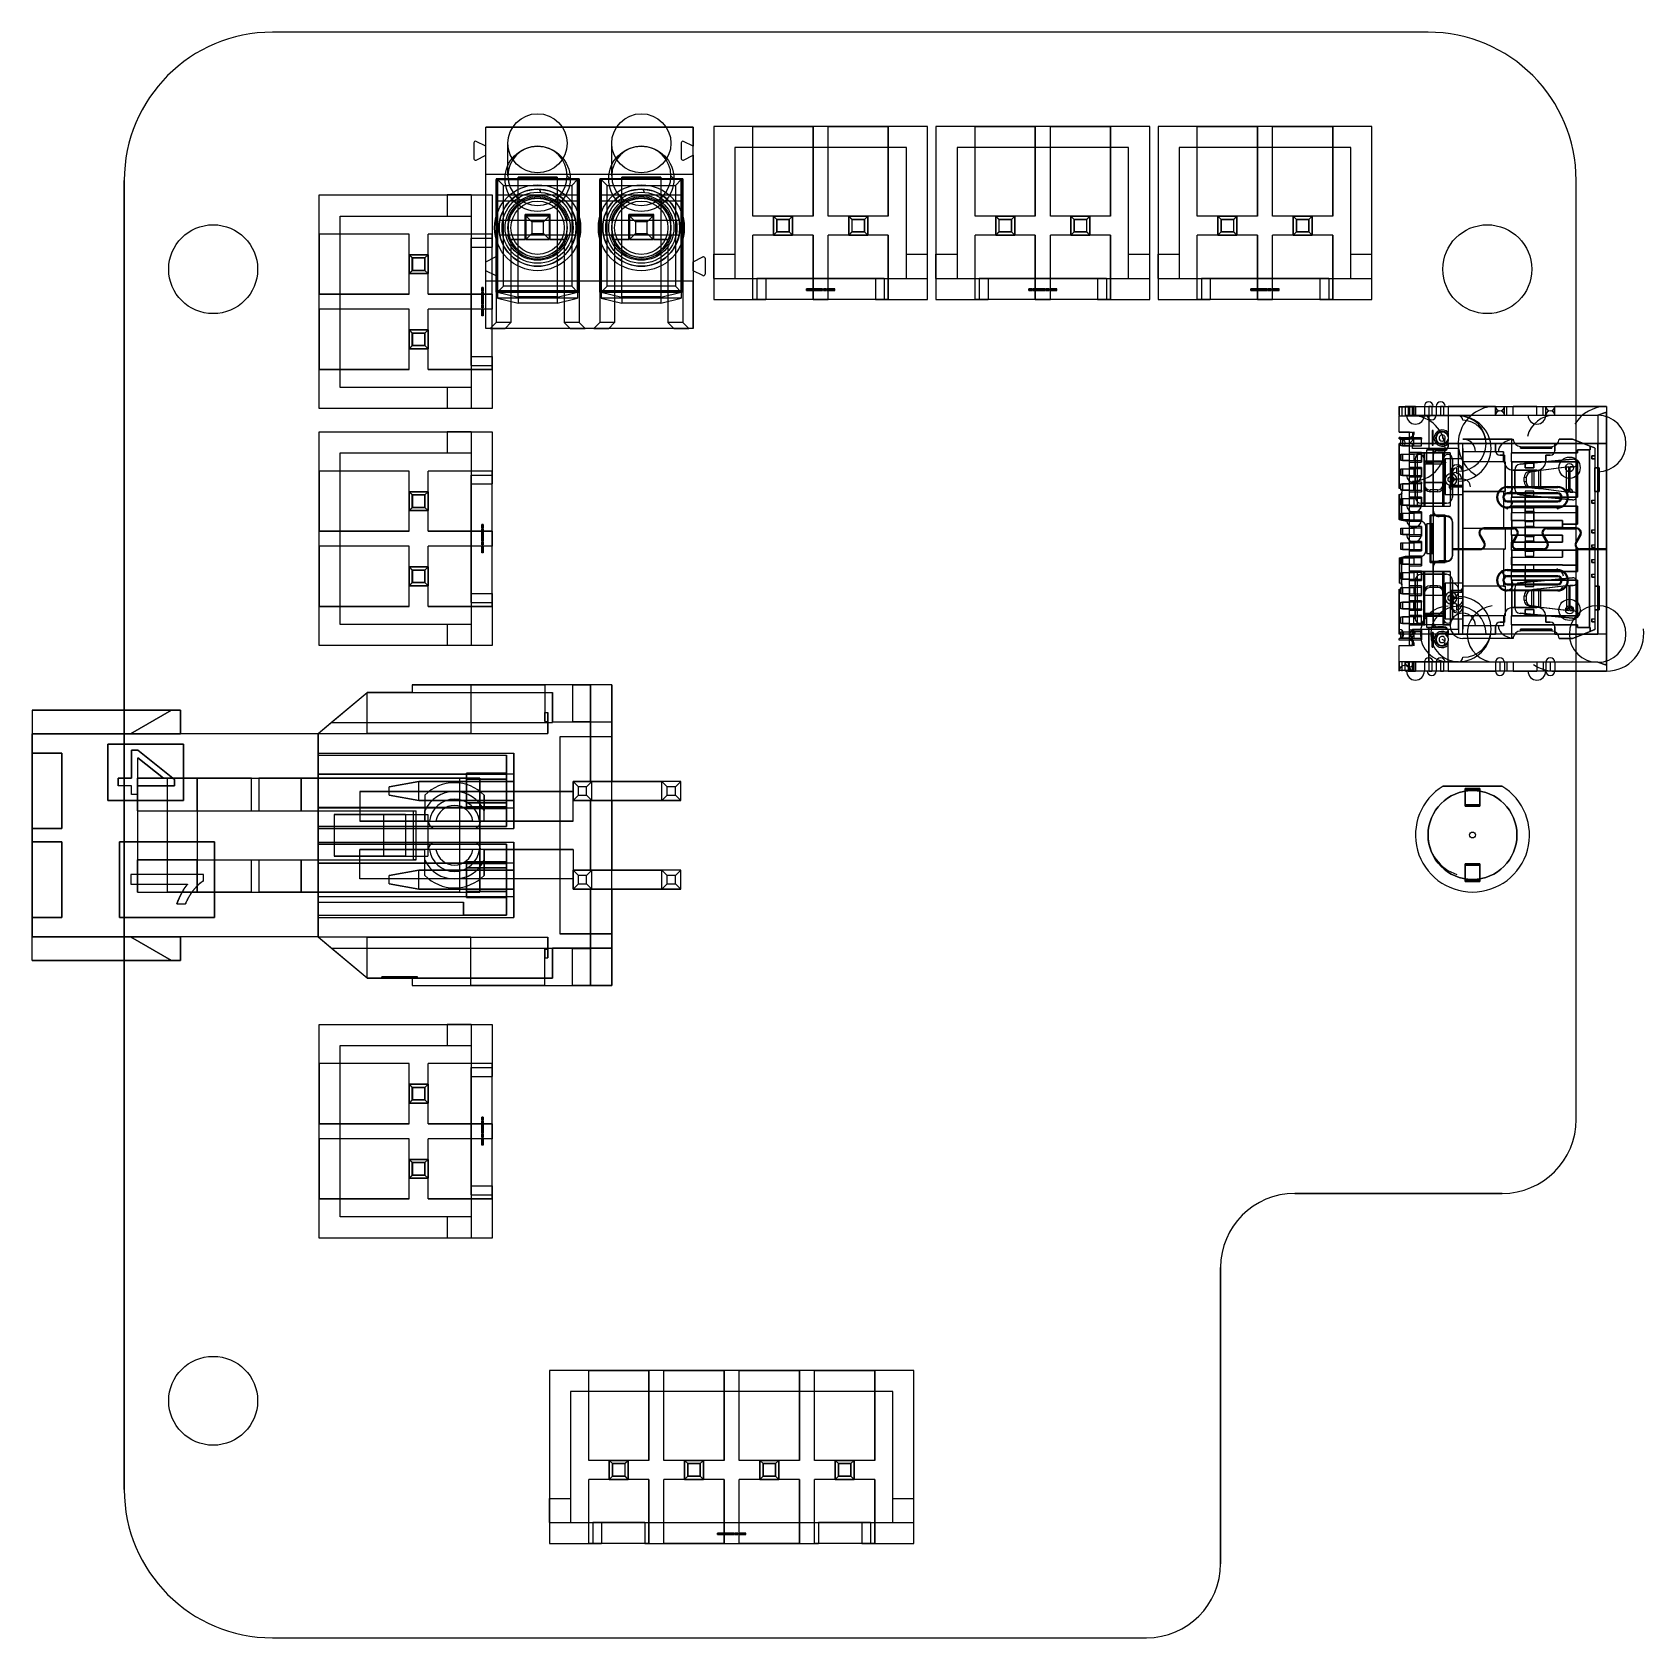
# Model space of a CAD drawing. Header units: millimetres. Extents: x 8.2 to 62.6, y 389.2 to 443.4.
import ezdxf

# ---------------------------------------------------------------- set-up
doc = ezdxf.new("R2010")
doc.units = ezdxf.units.MM
doc.layers.add('Feature', color=7, linetype='CONTINUOUS')

msp = doc.modelspace()

# ---------------------------------------------------------------- linework, layer by layer
at = {"layer": 'Feature'}
for p, q in [((55.3111, 443.385, -62.0183), (16.3125, 443.385, -62.0183)), ((55.3111, 443.385, -60.4183), (16.3125, 443.385, -60.4183)), ((55.3111, 443.385, -62.0183), (16.3125, 443.385, -62.0183)), ((16.3125, 443.385, -60.4183), (16.3125, 443.385, -62.0183)), ((55.3111, 443.385, -60.4183), (16.3125, 443.385, -60.4183)), ((16.3125, 443.385, -60.4183), (16.3125, 443.385, -62.0183)), ((55.3111, 443.385, -62.0183), (55.3111, 443.385, -60.4183)), ((55.3111, 443.385, -62.0183), (55.3111, 443.385, -60.4183)), ((23.5118, 439.535, -62.0183), (23.5118, 440.185, -62.0183)), ((23.5118, 440.185, -66.6183), (23.5118, 440.185, -62.0183)), ((23.5118, 438.585, -70.4183), (23.5118, 440.185, -66.6183)), ((23.5118, 440.185, -62.0183), (30.5118, 440.185, -62.0183)), ((23.5118, 439.535, -62.0183), (23.5118, 440.185, -62.0183)), ((30.5118, 440.185, -66.6183), (23.5118, 440.185, -66.6183)), ((23.5118, 440.185, -66.6183), (23.5118, 440.185, -62.0183)), ((23.5118, 440.185, -62.0183), (30.5118, 440.185, -62.0183)), ((23.5118, 438.585, -70.4183), (23.5118, 440.185, -66.6183)), ((30.5118, 440.185, -66.6183), (23.5118, 440.185, -66.6183)), ((30.5118, 440.185, -62.0183), (30.5118, 439.535, -62.0183)), ((30.5118, 438.585, -70.4183), (30.5118, 440.185, -66.6183)), ((30.5118, 440.185, -66.6183), (30.5118, 440.185, -62.0183)), ((30.5118, 440.185, -62.0183), (30.5118, 439.535, -62.0183)), ((30.5118, 440.185, -66.6183), (30.5118, 440.185, -62.0183)), ((30.5118, 438.585, -70.4183), (30.5118, 440.185, -66.6183)), ((32.5258, 440.206, -62.0183), (31.205, 440.206, -62.0183)), ((31.205, 440.206, -62.0183), (31.205, 434.364, -62.0183)), ((38.4186, 440.206, -69.2319), (31.205, 440.206, -69.2319)), ((31.205, 440.206, -69.2319), (31.205, 440.206, -62.0183)), ((32.5258, 440.206, -62.0183), (31.205, 440.206, -62.0183)), ((31.205, 440.206, -69.2319), (31.205, 435.888, -69.2319)), ((38.4186, 440.206, -69.2319), (31.205, 440.206, -69.2319)), ((31.205, 440.206, -62.0183), (31.205, 434.364, -62.0183)), ((31.205, 440.206, -69.2319), (31.205, 440.206, -62.0183)), ((31.205, 440.206, -69.2319), (31.205, 435.888, -69.2319)), ((32.5258, 437.173, -62.0183), (32.5258, 440.206, -62.6533)), ((32.5258, 440.206, -62.6533), (32.5258, 440.206, -62.0183)), ((32.5258, 437.173, -62.0183), (32.5258, 440.206, -62.0183)), ((32.5258, 437.173, -62.0183), (32.5258, 440.206, -62.0183)), ((32.5258, 440.206, -62.6533), (32.5258, 440.206, -62.0183)), ((32.5258, 440.206, -62.6533), (34.5578, 440.206, -62.6533)), ((32.5258, 437.173, -62.0183), (32.5258, 440.206, -62.6533)), ((32.5258, 440.206, -62.6533), (34.5578, 440.206, -62.6533)), ((34.5578, 437.173, -62.0183), (34.5578, 440.206, -62.6533)), ((34.5578, 440.206, -62.0183), (34.5578, 437.173, -62.0183)), ((34.5578, 440.206, -62.6533), (34.5578, 440.206, -62.0183)), ((35.0658, 440.206, -62.0183), (34.5578, 440.206, -62.0183)), ((34.5578, 440.206, -62.0183), (34.5578, 437.173, -62.0183)), ((34.5578, 440.206, -62.6533), (34.5578, 440.206, -62.0183)), ((35.0658, 440.206, -62.0183), (34.5578, 440.206, -62.0183)), ((34.5578, 437.173, -62.0183), (34.5578, 440.206, -62.6533)), ((35.0658, 437.173, -62.0183), (35.0658, 440.206, -62.0183)), ((35.0658, 440.206, -62.6533), (35.0658, 440.206, -62.0183)), ((35.0658, 440.206, -62.6533), (37.0978, 440.206, -62.6533)), ((35.0658, 437.173, -62.0183), (35.0658, 440.206, -62.6533)), ((35.0658, 440.206, -62.6533), (35.0658, 440.206, -62.0183)), ((35.0658, 437.173, -62.0183), (35.0658, 440.206, -62.0183)), ((35.0658, 437.173, -62.0183), (35.0658, 440.206, -62.6533)), ((35.0658, 440.206, -62.6533), (37.0978, 440.206, -62.6533)), ((37.0978, 440.206, -62.6533), (37.0978, 440.206, -62.0183)), ((38.4186, 440.206, -62.0183), (37.0978, 440.206, -62.0183)), ((37.0978, 437.173, -62.0183), (37.0978, 440.206, -62.6533)), ((37.0978, 440.206, -62.0183), (37.0978, 437.173, -62.0183)), ((37.0978, 440.206, -62.6533), (37.0978, 440.206, -62.0183)), ((38.4186, 440.206, -62.0183), (37.0978, 440.206, -62.0183)), ((37.0978, 440.206, -62.0183), (37.0978, 437.173, -62.0183)), ((37.0978, 437.173, -62.0183), (37.0978, 440.206, -62.6533)), ((38.4186, 440.206, -69.2319), (38.4186, 440.206, -62.0183)), ((38.4186, 434.364, -62.0183), (38.4186, 440.206, -62.0183)), ((38.4186, 435.888, -69.2319), (38.4186, 440.206, -69.2319)), ((38.4186, 440.206, -69.2319), (38.4186, 440.206, -62.0183)), ((38.4186, 434.364, -62.0183), (38.4186, 440.206, -62.0183)), ((38.4186, 435.888, -69.2319), (38.4186, 440.206, -69.2319)), ((40.0258, 440.206, -62.0183), (38.705, 440.206, -62.0183)), ((38.705, 440.206, -62.0183), (38.705, 434.364, -62.0183)), ((45.9186, 440.206, -69.2319), (38.705, 440.206, -69.2319)), ((38.705, 440.206, -69.2319), (38.705, 440.206, -62.0183)), ((40.0258, 440.206, -62.0183), (38.705, 440.206, -62.0183)), ((38.705, 440.206, -69.2319), (38.705, 435.888, -69.2319)), ((45.9186, 440.206, -69.2319), (38.705, 440.206, -69.2319)), ((38.705, 440.206, -62.0183), (38.705, 434.364, -62.0183)), ((38.705, 440.206, -69.2319), (38.705, 440.206, -62.0183)), ((38.705, 440.206, -69.2319), (38.705, 435.888, -69.2319)), ((40.0258, 437.173, -62.0183), (40.0258, 440.206, -62.6533)), ((40.0258, 440.206, -62.6533), (40.0258, 440.206, -62.0183)), ((40.0258, 437.173, -62.0183), (40.0258, 440.206, -62.0183)), ((40.0258, 437.173, -62.0183), (40.0258, 440.206, -62.0183)), ((40.0258, 440.206, -62.6533), (40.0258, 440.206, -62.0183)), ((40.0258, 440.206, -62.6533), (42.0578, 440.206, -62.6533)), ((40.0258, 437.173, -62.0183), (40.0258, 440.206, -62.6533)), ((40.0258, 440.206, -62.6533), (42.0578, 440.206, -62.6533)), ((42.0578, 437.173, -62.0183), (42.0578, 440.206, -62.6533)), ((42.0578, 440.206, -62.0183), (42.0578, 437.173, -62.0183)), ((42.0578, 440.206, -62.6533), (42.0578, 440.206, -62.0183)), ((42.5658, 440.206, -62.0183), (42.0578, 440.206, -62.0183)), ((42.0578, 440.206, -62.0183), (42.0578, 437.173, -62.0183)), ((42.0578, 440.206, -62.6533), (42.0578, 440.206, -62.0183)), ((42.5658, 440.206, -62.0183), (42.0578, 440.206, -62.0183)), ((42.0578, 437.173, -62.0183), (42.0578, 440.206, -62.6533)), ((42.5658, 437.173, -62.0183), (42.5658, 440.206, -62.0183)), ((42.5658, 440.206, -62.6533), (42.5658, 440.206, -62.0183)), ((42.5658, 440.206, -62.6533), (44.5978, 440.206, -62.6533)), ((42.5658, 437.173, -62.0183), (42.5658, 440.206, -62.6533)), ((42.5658, 440.206, -62.6533), (42.5658, 440.206, -62.0183)), ((42.5658, 437.173, -62.0183), (42.5658, 440.206, -62.0183)), ((42.5658, 437.173, -62.0183), (42.5658, 440.206, -62.6533)), ((42.5658, 440.206, -62.6533), (44.5978, 440.206, -62.6533)), ((44.5978, 440.206, -62.6533), (44.5978, 440.206, -62.0183)), ((45.9186, 440.206, -62.0183), (44.5978, 440.206, -62.0183)), ((44.5978, 437.173, -62.0183), (44.5978, 440.206, -62.6533)), ((44.5978, 440.206, -62.0183), (44.5978, 437.173, -62.0183)), ((44.5978, 440.206, -62.6533), (44.5978, 440.206, -62.0183)), ((45.9186, 440.206, -62.0183), (44.5978, 440.206, -62.0183)), ((44.5978, 440.206, -62.0183), (44.5978, 437.173, -62.0183)), ((44.5978, 437.173, -62.0183), (44.5978, 440.206, -62.6533)), ((45.9186, 440.206, -69.2319), (45.9186, 440.206, -62.0183)), ((45.9186, 434.364, -62.0183), (45.9186, 440.206, -62.0183)), ((45.9186, 435.888, -69.2319), (45.9186, 440.206, -69.2319)), ((45.9186, 440.206, -69.2319), (45.9186, 440.206, -62.0183)), ((45.9186, 434.364, -62.0183), (45.9186, 440.206, -62.0183)), ((45.9186, 435.888, -69.2319), (45.9186, 440.206, -69.2319)), ((47.5258, 440.206, -62.0183), (46.205, 440.206, -62.0183)), ((46.205, 440.206, -62.0183), (46.205, 434.364, -62.0183)), ((53.4186, 440.206, -69.2319), (46.205, 440.206, -69.2319)), ((46.205, 440.206, -69.2319), (46.205, 440.206, -62.0183)), ((47.5258, 440.206, -62.0183), (46.205, 440.206, -62.0183)), ((46.205, 440.206, -69.2319), (46.205, 435.888, -69.2319)), ((53.4186, 440.206, -69.2319), (46.205, 440.206, -69.2319)), ((46.205, 440.206, -62.0183), (46.205, 434.364, -62.0183)), ((46.205, 440.206, -69.2319), (46.205, 440.206, -62.0183)), ((46.205, 440.206, -69.2319), (46.205, 435.888, -69.2319)), ((47.5258, 437.173, -62.0183), (47.5258, 440.206, -62.6533)), ((47.5258, 440.206, -62.6533), (47.5258, 440.206, -62.0183)), ((47.5258, 437.173, -62.0183), (47.5258, 440.206, -62.0183)), ((47.5258, 437.173, -62.0183), (47.5258, 440.206, -62.0183)), ((47.5258, 440.206, -62.6533), (47.5258, 440.206, -62.0183)), ((47.5258, 440.206, -62.6533), (49.5578, 440.206, -62.6533)), ((47.5258, 437.173, -62.0183), (47.5258, 440.206, -62.6533)), ((47.5258, 440.206, -62.6533), (49.5578, 440.206, -62.6533)), ((49.5578, 437.173, -62.0183), (49.5578, 440.206, -62.6533)), ((49.5578, 440.206, -62.0183), (49.5578, 437.173, -62.0183)), ((49.5578, 440.206, -62.6533), (49.5578, 440.206, -62.0183)), ((50.0658, 440.206, -62.0183), (49.5578, 440.206, -62.0183)), ((49.5578, 440.206, -62.0183), (49.5578, 437.173, -62.0183)), ((49.5578, 440.206, -62.6533), (49.5578, 440.206, -62.0183)), ((50.0658, 440.206, -62.0183), (49.5578, 440.206, -62.0183)), ((49.5578, 437.173, -62.0183), (49.5578, 440.206, -62.6533)), ((50.0658, 437.173, -62.0183), (50.0658, 440.206, -62.0183)), ((50.0658, 440.206, -62.6533), (50.0658, 440.206, -62.0183)), ((50.0658, 440.206, -62.6533), (52.0978, 440.206, -62.6533)), ((50.0658, 437.173, -62.0183), (50.0658, 440.206, -62.6533)), ((50.0658, 440.206, -62.6533), (50.0658, 440.206, -62.0183)), ((50.0658, 437.173, -62.0183), (50.0658, 440.206, -62.0183)), ((50.0658, 437.173, -62.0183), (50.0658, 440.206, -62.6533)), ((50.0658, 440.206, -62.6533), (52.0978, 440.206, -62.6533)), ((52.0978, 440.206, -62.6533), (52.0978, 440.206, -62.0183)), ((53.4186, 440.206, -62.0183), (52.0978, 440.206, -62.0183)), ((52.0978, 437.173, -62.0183), (52.0978, 440.206, -62.6533)), ((52.0978, 440.206, -62.0183), (52.0978, 437.173, -62.0183)), ((52.0978, 440.206, -62.6533), (52.0978, 440.206, -62.0183)), ((53.4186, 440.206, -62.0183), (52.0978, 440.206, -62.0183)), ((52.0978, 440.206, -62.0183), (52.0978, 437.173, -62.0183)), ((52.0978, 437.173, -62.0183), (52.0978, 440.206, -62.6533)), ((53.4186, 440.206, -69.2319), (53.4186, 440.206, -62.0183)), ((53.4186, 434.364, -62.0183), (53.4186, 440.206, -62.0183)), ((53.4186, 435.888, -69.2319), (53.4186, 440.206, -69.2319)), ((53.4186, 440.206, -69.2319), (53.4186, 440.206, -62.0183)), ((53.4186, 434.364, -62.0183), (53.4186, 440.206, -62.0183)), ((53.4186, 435.888, -69.2319), (53.4186, 440.206, -69.2319)), ((23.1118, 439.654, -66.6183), (23.1118, 439.654, -62.0183)), ((23.1118, 439.654, -62.0183), (23.1118, 439.116, -62.0183)), ((23.1118, 439.654, -62.0183), (23.1118, 439.116, -62.0183)), ((23.1118, 439.654, -66.6183), (23.1118, 439.654, -62.0183)), ((23.1118, 439.654, -66.6183), (23.1118, 439.116, -66.6183)), ((23.1118, 439.654, -66.6183), (23.1118, 439.116, -66.6183)), ((23.1842, 439.699, -66.6183), (23.1842, 439.699, -62.0183)), ((23.5118, 439.535, -62.0183), (23.1842, 439.699, -62.0183)), ((23.5118, 439.535, -62.0183), (23.1842, 439.699, -62.0183)), ((23.5118, 439.535, -66.6183), (23.1842, 439.699, -66.6183)), ((23.1842, 439.699, -66.6183), (23.1842, 439.699, -62.0183)), ((23.5118, 439.535, -66.6183), (23.1842, 439.699, -66.6183)), ((23.5118, 439.235, -66.6183), (23.5118, 439.535, -66.6183)), ((23.5118, 439.535, -66.6183), (23.5118, 439.535, -62.0183)), ((23.5118, 439.535, -66.6183), (23.5118, 439.535, -62.0183)), ((23.5118, 439.235, -66.6183), (23.5118, 439.535, -66.6183)), ((24.2618, 438.535, -64.3597), (24.2618, 439.635, -64.3597)), ((24.2618, 438.535, -64.3597), (24.2618, 439.635, -64.3597)), ((27.7618, 438.535, -64.3597), (27.7618, 439.635, -64.3597)), ((27.7618, 438.535, -64.3597), (27.7618, 439.635, -64.3597)), ((30.1118, 439.654, -66.6183), (30.1118, 439.654, -62.0183)), ((30.1118, 439.654, -62.0183), (30.1118, 439.116, -62.0183)), ((30.1118, 439.654, -66.6183), (30.1118, 439.116, -66.6183)), ((30.1118, 439.654, -66.6183), (30.1118, 439.654, -62.0183)), ((30.1118, 439.654, -62.0183), (30.1118, 439.116, -62.0183)), ((30.1118, 439.654, -66.6183), (30.1118, 439.116, -66.6183)), ((30.1842, 439.699, -66.6183), (30.1842, 439.699, -62.0183)), ((30.5118, 439.535, -62.0183), (30.1842, 439.699, -62.0183)), ((30.5118, 439.535, -66.6183), (30.1842, 439.699, -66.6183)), ((30.5118, 439.535, -62.0183), (30.1842, 439.699, -62.0183)), ((30.1842, 439.699, -66.6183), (30.1842, 439.699, -62.0183)), ((30.5118, 439.535, -66.6183), (30.1842, 439.699, -66.6183)), ((30.5118, 439.535, -66.6183), (30.5118, 439.535, -62.0183)), ((30.5118, 439.235, -66.6183), (30.5118, 439.535, -66.6183)), ((30.5118, 439.235, -66.6183), (30.5118, 439.535, -66.6183)), ((30.5118, 439.535, -66.6183), (30.5118, 439.535, -62.0183)), ((31.9162, 439.495, -69.2319), (31.9162, 435.888, -69.2319)), ((31.9162, 439.495, -69.2319), (31.9162, 439.495, -62.7295)), ((31.9162, 439.495, -62.7295), (31.9162, 435.075, -62.7295)), ((37.7074, 439.495, -69.2319), (31.9162, 439.495, -69.2319)), ((31.9162, 439.495, -69.2319), (31.9162, 435.888, -69.2319)), ((37.7074, 439.495, -62.7295), (31.9162, 439.495, -62.7295)), ((31.9162, 439.495, -69.2319), (31.9162, 439.495, -62.7295)), ((37.7074, 439.495, -69.2319), (31.9162, 439.495, -69.2319)), ((31.9162, 439.495, -62.7295), (31.9162, 435.075, -62.7295)), ((37.7074, 439.495, -62.7295), (31.9162, 439.495, -62.7295)), ((37.7074, 435.075, -62.7295), (37.7074, 439.495, -62.7295)), ((37.7074, 439.495, -69.2319), (37.7074, 439.495, -62.7295)), ((37.7074, 435.888, -69.2319), (37.7074, 439.495, -69.2319)), ((37.7074, 435.888, -69.2319), (37.7074, 439.495, -69.2319)), ((37.7074, 439.495, -69.2319), (37.7074, 439.495, -62.7295)), ((37.7074, 435.075, -62.7295), (37.7074, 439.495, -62.7295)), ((39.4162, 439.495, -69.2319), (39.4162, 435.888, -69.2319)), ((39.4162, 439.495, -69.2319), (39.4162, 439.495, -62.7295)), ((39.4162, 439.495, -62.7295), (39.4162, 435.075, -62.7295)), ((45.2074, 439.495, -69.2319), (39.4162, 439.495, -69.2319)), ((39.4162, 439.495, -69.2319), (39.4162, 435.888, -69.2319)), ((45.2074, 439.495, -62.7295), (39.4162, 439.495, -62.7295)), ((39.4162, 439.495, -69.2319), (39.4162, 439.495, -62.7295)), ((45.2074, 439.495, -69.2319), (39.4162, 439.495, -69.2319)), ((39.4162, 439.495, -62.7295), (39.4162, 435.075, -62.7295)), ((45.2074, 439.495, -62.7295), (39.4162, 439.495, -62.7295)), ((45.2074, 435.075, -62.7295), (45.2074, 439.495, -62.7295)), ((45.2074, 439.495, -69.2319), (45.2074, 439.495, -62.7295)), ((45.2074, 435.888, -69.2319), (45.2074, 439.495, -69.2319)), ((45.2074, 435.888, -69.2319), (45.2074, 439.495, -69.2319)), ((45.2074, 439.495, -69.2319), (45.2074, 439.495, -62.7295)), ((45.2074, 435.075, -62.7295), (45.2074, 439.495, -62.7295)), ((46.9162, 439.495, -69.2319), (46.9162, 435.888, -69.2319)), ((46.9162, 439.495, -69.2319), (46.9162, 439.495, -62.7295)), ((46.9162, 439.495, -62.7295), (46.9162, 435.075, -62.7295)), ((52.7074, 439.495, -69.2319), (46.9162, 439.495, -69.2319)), ((46.9162, 439.495, -69.2319), (46.9162, 435.888, -69.2319)), ((52.7074, 439.495, -62.7295), (46.9162, 439.495, -62.7295)), ((46.9162, 439.495, -69.2319), (46.9162, 439.495, -62.7295)), ((52.7074, 439.495, -69.2319), (46.9162, 439.495, -69.2319)), ((46.9162, 439.495, -62.7295), (46.9162, 435.075, -62.7295)), ((52.7074, 439.495, -62.7295), (46.9162, 439.495, -62.7295)), ((52.7074, 435.075, -62.7295), (52.7074, 439.495, -62.7295)), ((52.7074, 439.495, -69.2319), (52.7074, 439.495, -62.7295)), ((52.7074, 435.888, -69.2319), (52.7074, 439.495, -69.2319)), ((52.7074, 435.888, -69.2319), (52.7074, 439.495, -69.2319)), ((52.7074, 439.495, -69.2319), (52.7074, 439.495, -62.7295)), ((52.7074, 435.075, -62.7295), (52.7074, 439.495, -62.7295)), ((23.1118, 439.116, -66.6183), (23.1118, 439.116, -62.0183)), ((23.1118, 439.116, -66.6183), (23.1118, 439.116, -62.0183)), ((23.1842, 439.071, -62.0183), (23.5118, 439.235, -62.0183)), ((23.1842, 439.071, -62.0183), (23.5118, 439.235, -62.0183)), ((23.1842, 439.071, -66.6183), (23.5118, 439.235, -66.6183)), ((23.1842, 439.071, -66.6183), (23.5118, 439.235, -66.6183)), ((23.1842, 439.071, -66.6183), (23.1842, 439.071, -62.0183)), ((23.1842, 439.071, -66.6183), (23.1842, 439.071, -62.0183)), ((23.5118, 439.235, -66.6183), (23.5118, 439.235, -62.0183)), ((23.5118, 433.385, -62.0183), (23.5118, 439.235, -62.0183)), ((23.5118, 433.385, -62.0183), (23.5118, 439.235, -62.0183)), ((23.5118, 439.235, -66.6183), (23.5118, 439.235, -62.0183)), ((30.1118, 439.116, -66.6183), (30.1118, 439.116, -62.0183)), ((30.1118, 439.116, -66.6183), (30.1118, 439.116, -62.0183)), ((30.1842, 439.071, -62.0183), (30.5118, 439.235, -62.0183)), ((30.1842, 439.071, -66.6183), (30.5118, 439.235, -66.6183)), ((30.1842, 439.071, -62.0183), (30.5118, 439.235, -62.0183)), ((30.1842, 439.071, -66.6183), (30.5118, 439.235, -66.6183)), ((30.1842, 439.071, -66.6183), (30.1842, 439.071, -62.0183)), ((30.1842, 439.071, -66.6183), (30.1842, 439.071, -62.0183)), ((30.5118, 439.235, -66.6183), (30.5118, 439.235, -62.0183)), ((30.5118, 439.235, -62.0183), (30.5118, 433.385, -62.0183)), ((30.5118, 439.235, -62.0183), (30.5118, 433.385, -62.0183)), ((30.5118, 439.235, -66.6183), (30.5118, 439.235, -62.0183)), ((11.3125, 394.185, -62.0183), (11.3125, 438.385, -62.0183)), ((11.3125, 438.385, -60.4183), (11.3125, 394.185, -60.4183)), ((11.3125, 438.385, -62.0183), (11.3125, 438.385, -60.4183)), ((11.3125, 438.385, -60.4183), (11.3125, 394.185, -60.4183)), ((11.3125, 438.385, -62.0183), (11.3125, 438.385, -60.4183)), ((11.3125, 394.185, -62.0183), (11.3125, 438.385, -62.0183)), ((23.5118, 435.635, -70.4183), (23.5118, 438.585, -70.4183)), ((23.5118, 435.635, -70.4183), (23.5118, 438.585, -70.4183)), ((30.5118, 438.585, -70.4183), (23.5118, 438.585, -70.4183)), ((30.5118, 438.585, -70.4183), (23.5118, 438.585, -70.4183)), ((26.6618, 438.435, -66.6183), (23.8618, 438.435, -66.6183)), ((23.8618, 438.435, -66.6183), (23.8618, 435.804, -66.6183)), ((23.8618, 438.435, -62.6183), (23.8618, 433.585, -62.6183)), ((23.8618, 438.435, -62.6183), (26.6618, 438.435, -62.6183)), ((23.8618, 438.435, -62.6183), (23.8618, 433.585, -62.6183)), ((23.8618, 438.435, -66.6183), (23.8618, 435.804, -66.6183)), ((23.8618, 438.435, -66.6183), (23.8618, 438.435, -62.6183)), ((23.8618, 438.435, -62.6183), (26.6618, 438.435, -62.6183)), ((23.8618, 438.435, -66.6183), (23.8618, 438.435, -62.6183)), ((26.6618, 438.435, -66.6183), (23.8618, 438.435, -66.6183)), ((23.8618, 438.409, -65.4157), (23.8618, 434.609, -65.4157)), ((23.8618, 438.409, -66.4057), (23.8618, 438.409, -65.4157)), ((23.8618, 434.609, -66.4057), (23.8618, 438.409, -66.4057)), ((23.8618, 438.409, -65.4157), (26.6618, 438.409, -65.4157)), ((23.8618, 438.409, -65.4157), (23.8618, 434.609, -65.4157)), ((23.8618, 438.409, -66.4057), (26.6618, 438.409, -66.4057)), ((23.8618, 438.409, -66.4057), (23.8618, 438.409, -65.4157)), ((23.8618, 438.409, -65.4157), (26.6618, 438.409, -65.4157)), ((23.8618, 434.609, -66.4057), (23.8618, 438.409, -66.4057)), ((23.8618, 438.409, -66.4057), (26.6618, 438.409, -66.4057)), ((23.9118, 438.409, -62.6283), (23.9118, 434.609, -62.6283)), ((26.6118, 438.409, -62.6283), (23.9118, 438.409, -62.6283)), ((26.6118, 438.409, -62.7783), (23.9118, 438.409, -62.7783)), ((23.9118, 438.409, -62.7783), (23.9118, 438.409, -62.6283)), ((26.6118, 438.409, -62.6283), (23.9118, 438.409, -62.6283)), ((23.9118, 438.409, -62.7783), (23.9118, 438.409, -62.6283)), ((23.9118, 438.409, -62.7783), (23.9118, 434.609, -62.7783)), ((23.9118, 438.409, -62.6283), (23.9118, 434.609, -62.6283)), ((23.9118, 438.409, -62.7783), (23.9118, 434.609, -62.7783)), ((24.1118, 438.209, -62.9783), (23.9118, 438.409, -62.7783)), ((24.1118, 438.209, -62.9783), (23.9118, 438.409, -62.7783)), ((26.6118, 438.409, -62.7783), (23.9118, 438.409, -62.7783)), ((26.6118, 438.409, -66.6183), (23.9118, 438.409, -66.6183)), ((23.9118, 437.885, -66.6183), (23.9118, 438.409, -66.6183)), ((23.9118, 438.409, -66.6183), (23.9118, 438.409, -66.4157)), ((26.6118, 438.409, -66.4157), (23.9118, 438.409, -66.4157)), ((26.6118, 438.409, -66.6183), (23.9118, 438.409, -66.6183)), ((23.9118, 438.409, -66.4157), (23.9118, 434.609, -66.4157)), ((26.6118, 438.409, -66.4157), (23.9118, 438.409, -66.4157)), ((23.9118, 438.409, -66.4157), (23.9118, 434.609, -66.4157)), ((23.9118, 438.409, -66.6183), (23.9118, 438.409, -66.4157)), ((23.9118, 437.885, -66.6183), (23.9118, 438.409, -66.6183)), ((25.922, 438.488, -64.5577), (24.6016, 438.488, -64.5577)), ((24.6016, 434.428, -65.1283), (24.6016, 438.488, -64.5577)), ((25.922, 438.488, -64.5577), (24.6016, 438.488, -64.5577)), ((24.6016, 438.488, -64.5577), (24.6016, 438.46, -64.3597)), ((24.6016, 438.488, -64.5577), (24.6016, 438.46, -64.3597)), ((24.6016, 434.428, -65.1283), (24.6016, 438.488, -64.5577)), ((25.922, 438.46, -64.3597), (24.6016, 438.46, -64.3597)), ((24.6016, 434.45, -64.9233), (24.6016, 438.46, -64.3597)), ((25.922, 438.46, -64.3597), (24.6016, 438.46, -64.3597)), ((24.6016, 434.45, -64.9233), (24.6016, 438.46, -64.3597)), ((25.922, 438.488, -64.5577), (25.922, 434.428, -65.1283)), ((25.922, 438.46, -64.3597), (25.922, 438.488, -64.5577)), ((25.922, 438.488, -64.5577), (25.922, 434.428, -65.1283)), ((25.922, 438.46, -64.3597), (25.922, 438.488, -64.5577)), ((25.922, 438.46, -64.3597), (25.922, 434.45, -64.9233)), ((25.922, 438.46, -64.3597), (25.922, 434.45, -64.9233)), ((26.2618, 438.535, -64.3597), (26.3618, 438.435, -64.3597)), ((26.2618, 438.535, -64.3597), (26.3618, 438.435, -64.3597)), ((26.6118, 438.409, -62.7783), (26.4118, 438.209, -62.9783)), ((26.6118, 438.409, -62.7783), (26.4118, 438.209, -62.9783)), ((26.6118, 438.409, -62.6283), (26.6118, 434.609, -62.6283)), ((26.6118, 438.409, -62.7783), (26.6118, 438.409, -62.6283)), ((26.6118, 434.609, -62.7783), (26.6118, 438.409, -62.7783)), ((26.6118, 438.409, -62.7783), (26.6118, 438.409, -62.6283)), ((26.6118, 438.409, -62.6283), (26.6118, 434.609, -62.6283)), ((26.6118, 434.609, -62.7783), (26.6118, 438.409, -62.7783)), ((26.6118, 437.885, -66.6183), (26.6118, 438.409, -66.6183)), ((26.6118, 438.409, -66.6183), (26.6118, 438.409, -66.4157)), ((26.6118, 438.409, -66.4157), (26.6118, 434.609, -66.4157)), ((26.6118, 437.885, -66.6183), (26.6118, 438.409, -66.6183)), ((26.6118, 438.409, -66.6183), (26.6118, 438.409, -66.4157)), ((26.6118, 438.409, -66.4157), (26.6118, 434.609, -66.4157)), ((26.6618, 438.435, -66.6183), (26.6618, 433.585, -66.6183)), ((26.6618, 438.435, -62.6183), (26.6618, 433.585, -62.6183)), ((26.6618, 438.435, -66.6183), (26.6618, 433.585, -66.6183)), ((26.6618, 438.435, -62.6183), (26.6618, 433.585, -62.6183)), ((26.6618, 438.435, -62.6183), (26.6618, 438.435, -66.6183)), ((26.6618, 438.435, -62.6183), (26.6618, 438.435, -66.6183)), ((26.6618, 438.409, -66.4057), (26.6618, 438.409, -65.4157)), ((26.6618, 438.409, -65.4157), (26.6618, 434.609, -65.4157)), ((26.6618, 434.609, -66.4057), (26.6618, 438.409, -66.4057)), ((26.6618, 438.409, -65.4157), (26.6618, 434.609, -65.4157)), ((26.6618, 438.409, -66.4057), (26.6618, 438.409, -65.4157)), ((26.6618, 434.609, -66.4057), (26.6618, 438.409, -66.4057)), ((27.3618, 438.435, -66.6183), (30.1618, 438.435, -66.6183)), ((27.3618, 438.435, -66.6183), (27.3618, 433.585, -66.6183)), ((27.3618, 438.435, -62.6183), (27.3618, 433.585, -62.6183)), ((27.3618, 438.435, -66.6183), (27.3618, 433.585, -66.6183)), ((27.3618, 438.435, -62.6183), (27.3618, 438.435, -66.6183)), ((27.3618, 438.435, -62.6183), (27.3618, 433.585, -62.6183)), ((30.1618, 438.435, -62.6183), (27.3618, 438.435, -62.6183)), ((27.3618, 438.435, -62.6183), (27.3618, 438.435, -66.6183)), ((27.3618, 438.435, -66.6183), (30.1618, 438.435, -66.6183)), ((30.1618, 438.435, -62.6183), (27.3618, 438.435, -62.6183)), ((27.3618, 438.409, -65.4157), (27.3618, 434.609, -65.4157)), ((27.3618, 438.409, -66.4057), (27.3618, 438.409, -65.4157)), ((27.3618, 434.609, -66.4057), (27.3618, 438.409, -66.4057)), ((27.3618, 438.409, -65.4157), (27.3618, 434.609, -65.4157)), ((30.1618, 438.409, -65.4157), (27.3618, 438.409, -65.4157)), ((27.3618, 434.609, -66.4057), (27.3618, 438.409, -66.4057)), ((30.1618, 438.409, -66.4057), (27.3618, 438.409, -66.4057)), ((27.3618, 438.409, -66.4057), (27.3618, 438.409, -65.4157)), ((30.1618, 438.409, -65.4157), (27.3618, 438.409, -65.4157)), ((30.1618, 438.409, -66.4057), (27.3618, 438.409, -66.4057)), ((27.4118, 438.409, -62.6283), (27.4118, 434.609, -62.6283)), ((30.1118, 438.409, -62.6283), (27.4118, 438.409, -62.6283)), ((30.1118, 438.409, -62.7783), (27.4118, 438.409, -62.7783)), ((27.4118, 438.409, -62.7783), (27.4118, 438.409, -62.6283)), ((30.1118, 438.409, -62.6283), (27.4118, 438.409, -62.6283)), ((27.4118, 438.409, -62.7783), (27.4118, 438.409, -62.6283)), ((27.4118, 438.409, -62.7783), (27.4118, 434.609, -62.7783)), ((27.4118, 438.409, -62.6283), (27.4118, 434.609, -62.6283)), ((27.6118, 438.209, -62.9783), (27.4118, 438.409, -62.7783)), ((27.4118, 438.409, -62.7783), (27.4118, 434.609, -62.7783)), ((27.6118, 438.209, -62.9783), (27.4118, 438.409, -62.7783)), ((30.1118, 438.409, -62.7783), (27.4118, 438.409, -62.7783)), ((30.1118, 438.409, -66.6183), (27.4118, 438.409, -66.6183)), ((27.4118, 437.885, -66.6183), (27.4118, 438.409, -66.6183)), ((27.4118, 438.409, -66.6183), (27.4118, 438.409, -66.4157)), ((30.1118, 438.409, -66.4157), (27.4118, 438.409, -66.4157)), ((30.1118, 438.409, -66.6183), (27.4118, 438.409, -66.6183)), ((27.4118, 438.409, -66.4157), (27.4118, 434.609, -66.4157)), ((30.1118, 438.409, -66.4157), (27.4118, 438.409, -66.4157)), ((27.4118, 438.409, -66.4157), (27.4118, 434.609, -66.4157)), ((27.4118, 438.409, -66.6183), (27.4118, 438.409, -66.4157)), ((27.4118, 437.885, -66.6183), (27.4118, 438.409, -66.6183)), ((29.422, 438.488, -64.5577), (28.1016, 438.488, -64.5577)), ((28.1016, 434.428, -65.1283), (28.1016, 438.488, -64.5577)), ((29.422, 438.488, -64.5577), (28.1016, 438.488, -64.5577)), ((28.1016, 438.488, -64.5577), (28.1016, 438.46, -64.3597)), ((28.1016, 438.488, -64.5577), (28.1016, 438.46, -64.3597)), ((28.1016, 434.428, -65.1283), (28.1016, 438.488, -64.5577)), ((29.422, 438.46, -64.3597), (28.1016, 438.46, -64.3597)), ((28.1016, 434.45, -64.9233), (28.1016, 438.46, -64.3597)), ((29.422, 438.46, -64.3597), (28.1016, 438.46, -64.3597)), ((28.1016, 434.45, -64.9233), (28.1016, 438.46, -64.3597)), ((29.422, 438.488, -64.5577), (29.422, 434.428, -65.1283)), ((29.422, 438.46, -64.3597), (29.422, 438.488, -64.5577)), ((29.422, 438.488, -64.5577), (29.422, 434.428, -65.1283)), ((29.422, 438.46, -64.3597), (29.422, 438.488, -64.5577)), ((29.422, 438.46, -64.3597), (29.422, 434.45, -64.9233)), ((29.422, 438.46, -64.3597), (29.422, 434.45, -64.9233)), ((29.7618, 438.535, -64.3597), (29.8618, 438.435, -64.3597)), ((29.7618, 438.535, -64.3597), (29.8618, 438.435, -64.3597)), ((29.9118, 438.209, -62.9783), (30.1118, 438.409, -62.7783)), ((29.9118, 438.209, -62.9783), (30.1118, 438.409, -62.7783)), ((30.1118, 438.409, -62.6283), (30.1118, 434.609, -62.6283)), ((30.1118, 438.409, -62.7783), (30.1118, 438.409, -62.6283)), ((30.1118, 434.609, -62.7783), (30.1118, 438.409, -62.7783)), ((30.1118, 438.409, -62.7783), (30.1118, 438.409, -62.6283)), ((30.1118, 438.409, -62.6283), (30.1118, 434.609, -62.6283)), ((30.1118, 434.609, -62.7783), (30.1118, 438.409, -62.7783)), ((30.1118, 437.885, -66.6183), (30.1118, 438.409, -66.6183)), ((30.1118, 438.409, -66.6183), (30.1118, 438.409, -66.4157)), ((30.1118, 438.409, -66.4157), (30.1118, 434.609, -66.4157)), ((30.1118, 437.885, -66.6183), (30.1118, 438.409, -66.6183)), ((30.1118, 438.409, -66.6183), (30.1118, 438.409, -66.4157)), ((30.1118, 438.409, -66.4157), (30.1118, 434.609, -66.4157)), ((30.1618, 438.435, -66.6183), (30.1618, 433.585, -66.6183)), ((30.1618, 438.435, -66.6183), (30.1618, 433.585, -66.6183)), ((30.1618, 438.435, -62.6183), (30.1618, 433.585, -62.6183)), ((30.1618, 438.435, -66.6183), (30.1618, 438.435, -62.6183)), ((30.1618, 438.435, -62.6183), (30.1618, 433.585, -62.6183)), ((30.1618, 438.435, -66.6183), (30.1618, 438.435, -62.6183)), ((30.1618, 438.409, -65.4157), (30.1618, 434.609, -65.4157)), ((30.1618, 434.609, -66.4057), (30.1618, 438.409, -66.4057)), ((30.1618, 438.409, -66.4057), (30.1618, 438.409, -65.4157)), ((30.1618, 438.409, -65.4157), (30.1618, 434.609, -65.4157)), ((30.1618, 434.609, -66.4057), (30.1618, 438.409, -66.4057)), ((30.1618, 438.409, -66.4057), (30.1618, 438.409, -65.4157)), ((30.5118, 438.585, -70.4183), (30.5118, 435.635, -70.4183)), ((30.5118, 438.585, -70.4183), (30.5118, 435.635, -70.4183)), ((60.3111, 406.685, -62.0183), (60.3111, 438.385, -62.0183)), ((60.3111, 406.685, -60.4183), (60.3111, 438.385, -60.4183)), ((60.3111, 406.685, -62.0183), (60.3111, 438.385, -62.0183)), ((60.3111, 438.385, -60.4183), (60.3111, 438.385, -62.0183)), ((60.3111, 406.685, -60.4183), (60.3111, 438.385, -60.4183)), ((60.3111, 438.385, -60.4183), (60.3111, 438.385, -62.0183)), ((17.8908, 436.571, -60.4183), (17.8908, 437.892, -60.4183)), ((17.8908, 437.892, -60.4183), (23.7328, 437.892, -60.4183)), ((17.8908, 430.678, -53.2047), (17.8908, 437.892, -53.2047)), ((17.8908, 437.892, -53.2047), (17.8908, 437.892, -60.4183)), ((17.8908, 436.571, -60.4183), (17.8908, 437.892, -60.4183)), ((17.8908, 437.892, -53.2047), (22.2088, 437.892, -53.2047)), ((17.8908, 430.678, -53.2047), (17.8908, 437.892, -53.2047)), ((17.8908, 437.892, -60.4183), (23.7328, 437.892, -60.4183)), ((17.8908, 437.892, -53.2047), (17.8908, 437.892, -60.4183)), ((17.8908, 437.892, -53.2047), (22.2088, 437.892, -53.2047)), ((22.2088, 437.892, -53.2047), (22.2088, 437.181, -53.2047)), ((22.2088, 437.892, -57.3449), (22.2088, 437.892, -53.2047)), ((23.0216, 437.892, -56.5321), (22.2088, 437.892, -57.3449)), ((22.2088, 437.892, -57.3449), (22.2088, 437.181, -57.3449)), ((22.2088, 437.892, -57.3449), (22.2088, 437.892, -53.2047)), ((22.2088, 437.892, -53.2047), (22.2088, 437.181, -53.2047)), ((23.0216, 437.892, -56.5321), (22.2088, 437.892, -57.3449)), ((22.2088, 437.892, -57.3449), (22.2088, 437.181, -57.3449)), ((23.0216, 437.892, -53.2047), (23.0216, 437.892, -56.5321)), ((23.0216, 437.892, -53.2047), (23.7328, 437.892, -53.2047)), ((23.0216, 437.892, -53.2047), (23.0216, 436.432, -53.2047)), ((23.0216, 437.892, -53.2047), (23.0216, 437.892, -56.5321)), ((23.0216, 437.892, -56.5321), (23.0216, 437.181, -56.5321)), ((23.0216, 437.892, -53.2047), (23.0216, 436.432, -53.2047)), ((23.0216, 437.892, -53.2047), (23.7328, 437.892, -53.2047)), ((23.0216, 437.892, -56.5321), (23.0216, 437.181, -56.5321)), ((23.7328, 437.892, -60.4183), (23.7328, 436.571, -60.4183)), ((23.7328, 437.892, -53.2047), (23.7328, 437.892, -60.4183)), ((23.7328, 437.892, -53.2047), (23.7328, 436.432, -53.2047)), ((23.7328, 437.892, -60.4183), (23.7328, 436.571, -60.4183)), ((23.7328, 437.892, -53.2047), (23.7328, 437.892, -60.4183)), ((23.7328, 437.892, -53.2047), (23.7328, 436.432, -53.2047)), ((25.2618, 437.885, -66.6183), (23.9118, 437.885, -66.6183)), ((23.9118, 437.885, -66.6183), (23.9118, 437.685, -66.6157)), ((25.2618, 437.885, -66.6183), (23.9118, 437.885, -66.6183)), ((23.9118, 437.885, -66.6183), (23.9118, 437.685, -66.6157)), ((24.1118, 434.809, -62.9783), (24.1118, 438.209, -62.9783)), ((24.1118, 438.209, -62.9783), (26.4118, 438.209, -62.9783)), ((24.1118, 434.809, -62.9783), (24.1118, 438.209, -62.9783)), ((24.1118, 438.209, -62.9783), (26.4118, 438.209, -62.9783)), ((25.2618, 438.235, -66.9183), (25.2618, 438.235, -70.4183)), ((25.2618, 438.235, -66.9183), (25.2618, 438.235, -70.4183)), ((25.2618, 438.085, -69.1683), (25.2618, 438.085, -68.1183)), ((25.2618, 438.085, -69.1683), (25.2618, 438.085, -68.1183)), ((25.2618, 437.885, -66.6183), (25.2618, 437.885, -66.9183)), ((25.2618, 437.885, -66.6183), (25.2618, 437.885, -66.9183)), ((26.6118, 437.885, -66.6183), (25.2618, 437.885, -66.6183)), ((26.6118, 437.885, -66.6183), (25.2618, 437.885, -66.6183)), ((26.4118, 438.209, -62.9783), (26.4118, 434.809, -62.9783)), ((26.4118, 438.209, -62.9783), (26.4118, 434.809, -62.9783)), ((26.6118, 437.885, -66.6183), (26.6118, 437.685, -66.6157)), ((26.6118, 437.885, -66.6183), (26.6118, 437.685, -66.6157)), ((28.7618, 437.885, -66.6183), (27.4118, 437.885, -66.6183)), ((27.4118, 437.885, -66.6183), (27.4118, 437.685, -66.6157)), ((28.7618, 437.885, -66.6183), (27.4118, 437.885, -66.6183)), ((27.4118, 437.885, -66.6183), (27.4118, 437.685, -66.6157)), ((27.6118, 438.209, -62.9783), (29.9118, 438.209, -62.9783)), ((27.6118, 434.809, -62.9783), (27.6118, 438.209, -62.9783)), ((27.6118, 434.809, -62.9783), (27.6118, 438.209, -62.9783)), ((27.6118, 438.209, -62.9783), (29.9118, 438.209, -62.9783)), ((28.7618, 438.235, -66.9183), (28.7618, 438.235, -70.4183)), ((28.7618, 438.235, -66.9183), (28.7618, 438.235, -70.4183)), ((28.7618, 438.085, -69.1683), (28.7618, 438.085, -68.1183)), ((28.7618, 438.085, -69.1683), (28.7618, 438.085, -68.1183)), ((28.7618, 437.885, -66.6183), (28.7618, 437.885, -66.9183)), ((28.7618, 437.885, -66.6183), (28.7618, 437.885, -66.9183)), ((30.1118, 437.885, -66.6183), (28.7618, 437.885, -66.6183)), ((30.1118, 437.885, -66.6183), (28.7618, 437.885, -66.6183)), ((29.9118, 438.209, -62.9783), (29.9118, 434.809, -62.9783)), ((29.9118, 438.209, -62.9783), (29.9118, 434.809, -62.9783)), ((30.1118, 437.885, -66.6183), (30.1118, 437.685, -66.6157)), ((30.1118, 437.885, -66.6183), (30.1118, 437.685, -66.6157)), ((23.9118, 437.685, -66.6157), (23.9118, 434.652, -66.6157)), ((24.8259, 437.685, -66.6157), (23.9118, 437.685, -66.6157)), ((24.8259, 437.685, -66.6157), (23.9118, 437.685, -66.6157)), ((23.9118, 437.685, -66.6157), (23.9118, 434.652, -66.6157)), ((25.2618, 437.785, -66.4157), (25.2618, 437.785, -66.617)), ((25.2618, 437.785, -66.4157), (25.2618, 437.785, -66.617)), ((25.2618, 437.785, -65.4157), (25.2618, 437.785, -66.4057)), ((25.2618, 437.785, -65.4157), (25.2618, 437.785, -66.4057)), ((25.2618, 437.685, -68.0183), (25.2618, 437.685, -65.0183)), ((25.2618, 437.685, -68.0183), (25.2618, 437.685, -65.0183)), ((26.6118, 437.685, -66.6157), (25.6977, 437.685, -66.6157)), ((26.6118, 437.685, -66.6157), (25.6977, 437.685, -66.6157)), ((26.6118, 437.685, -66.6157), (26.6118, 434.652, -66.6157)), ((26.6118, 437.685, -66.6157), (26.6118, 434.652, -66.6157)), ((27.4118, 437.685, -66.6157), (27.4118, 434.652, -66.6157)), ((28.3259, 437.685, -66.6157), (27.4118, 437.685, -66.6157)), ((28.3259, 437.685, -66.6157), (27.4118, 437.685, -66.6157)), ((27.4118, 437.685, -66.6157), (27.4118, 434.652, -66.6157)), ((28.7618, 437.785, -65.4157), (28.7618, 437.785, -66.4057)), ((28.7618, 437.785, -65.4157), (28.7618, 437.785, -66.4057)), ((28.7618, 437.785, -66.4157), (28.7618, 437.785, -66.617)), ((28.7618, 437.785, -66.4157), (28.7618, 437.785, -66.617)), ((28.7618, 437.685, -68.0183), (28.7618, 437.685, -65.0183)), ((28.7618, 437.685, -68.0183), (28.7618, 437.685, -65.0183)), ((30.1118, 437.685, -66.6157), (29.1977, 437.685, -66.6157)), ((30.1118, 437.685, -66.6157), (29.1977, 437.685, -66.6157)), ((30.1118, 437.685, -66.6157), (30.1118, 434.652, -66.6157)), ((30.1118, 437.685, -66.6157), (30.1118, 434.652, -66.6157)), ((18.602, 437.181, -53.2047), (22.2088, 437.181, -53.2047)), ((18.602, 437.181, -53.2047), (18.602, 437.181, -59.7071)), ((18.602, 437.181, -59.7071), (23.0216, 437.181, -59.7071)), ((18.602, 431.39, -53.2047), (18.602, 437.181, -53.2047)), ((18.602, 437.181, -53.2047), (22.2088, 437.181, -53.2047)), ((18.602, 431.39, -59.7071), (18.602, 437.181, -59.7071)), ((18.602, 437.181, -53.2047), (18.602, 437.181, -59.7071)), ((18.602, 431.39, -53.2047), (18.602, 437.181, -53.2047)), ((18.602, 437.181, -59.7071), (23.0216, 437.181, -59.7071)), ((18.602, 431.39, -59.7071), (18.602, 437.181, -59.7071)), ((22.2088, 437.181, -57.3449), (23.0216, 437.181, -56.5321)), ((22.2088, 437.181, -53.2047), (22.2088, 437.181, -57.3449)), ((22.2088, 437.181, -53.2047), (22.2088, 437.181, -57.3449)), ((22.2088, 437.181, -57.3449), (23.0216, 437.181, -56.5321)), ((23.0216, 437.181, -56.5321), (23.0216, 437.181, -59.7071)), ((23.0216, 437.181, -56.5321), (23.0216, 437.181, -59.7071)), ((23.0216, 437.181, -59.7071), (23.0216, 431.39, -59.7071)), ((23.0216, 437.181, -59.7071), (23.0216, 431.39, -59.7071)), ((23.9861, 437.035, -69.1683), (26.5375, 437.035, -69.1683)), ((23.9861, 437.035, -69.1683), (26.5375, 437.035, -69.1683)), ((24.242, 437.035, -69.4183), (26.2816, 437.035, -69.4183)), ((24.242, 437.035, -69.4183), (26.2816, 437.035, -69.4183)), ((24.8418, 437.235, -62.0183), (25.6818, 437.235, -62.0183)), ((24.8418, 437.235, -62.6183), (24.8418, 437.235, -62.0183)), ((25.6818, 437.235, -62.6183), (24.8418, 437.235, -62.6183)), ((24.8418, 436.385, -62.0183), (24.8418, 437.235, -62.0183)), ((24.8418, 437.235, -62.0183), (25.6818, 437.235, -62.0183)), ((25.6818, 437.235, -62.6183), (24.8418, 437.235, -62.6183)), ((24.8418, 436.385, -62.6183), (24.8418, 437.235, -62.6183)), ((24.8418, 436.385, -62.6183), (24.8418, 437.235, -62.6183)), ((24.8418, 437.235, -62.6183), (24.8418, 437.235, -62.0183)), ((24.8418, 436.385, -62.0183), (24.8418, 437.235, -62.0183)), ((25.6618, 437.185, -62.6283), (24.8618, 437.185, -62.6283)), ((24.8618, 437.185, -62.6283), (24.8618, 436.385, -62.6283)), ((24.8618, 437.185, -62.6283), (24.8618, 437.185, -58.9283)), ((24.8618, 437.185, -58.9283), (25.6618, 437.185, -58.9283)), ((25.6618, 437.185, -62.6283), (24.8618, 437.185, -62.6283)), ((24.8618, 436.385, -58.9283), (24.8618, 437.185, -58.9283)), ((24.8618, 437.185, -62.6283), (24.8618, 437.185, -58.9283)), ((24.8618, 437.185, -62.6283), (24.8618, 436.385, -62.6283)), ((24.8618, 437.185, -58.9283), (25.6618, 437.185, -58.9283)), ((25.0618, 436.985, -58.5283), (24.8618, 437.185, -58.9283)), ((25.0618, 436.985, -58.5283), (24.8618, 437.185, -58.9283)), ((24.8618, 436.385, -58.9283), (24.8618, 437.185, -58.9283)), ((25.4618, 436.985, -58.5283), (25.0618, 436.985, -58.5283)), ((25.0618, 436.985, -58.5283), (25.0618, 436.585, -58.5283)), ((25.4618, 436.985, -58.5283), (25.0618, 436.985, -58.5283)), ((25.0618, 436.985, -58.5283), (25.0618, 436.585, -58.5283)), ((25.4618, 436.985, -58.5283), (25.6618, 437.185, -58.9283)), ((25.4618, 436.985, -58.5283), (25.6618, 437.185, -58.9283)), ((25.4618, 436.585, -58.5283), (25.4618, 436.985, -58.5283)), ((25.4618, 436.585, -58.5283), (25.4618, 436.985, -58.5283)), ((25.6618, 436.385, -62.6283), (25.6618, 437.185, -62.6283)), ((25.6618, 437.185, -62.6283), (25.6618, 437.185, -58.9283)), ((25.6618, 437.185, -58.9283), (25.6618, 436.385, -58.9283)), ((25.6618, 436.385, -62.6283), (25.6618, 437.185, -62.6283)), ((25.6618, 437.185, -62.6283), (25.6618, 437.185, -58.9283)), ((25.6618, 437.185, -58.9283), (25.6618, 436.385, -58.9283)), ((25.6818, 437.235, -62.0183), (25.6818, 437.235, -62.6183)), ((25.6818, 436.385, -62.0183), (25.6818, 437.235, -62.0183)), ((25.6818, 436.385, -62.6183), (25.6818, 437.235, -62.6183)), ((25.6818, 436.385, -62.0183), (25.6818, 437.235, -62.0183)), ((25.6818, 437.235, -62.0183), (25.6818, 437.235, -62.6183)), ((25.6818, 436.385, -62.6183), (25.6818, 437.235, -62.6183)), ((27.4861, 437.035, -69.1683), (30.0375, 437.035, -69.1683)), ((27.4861, 437.035, -69.1683), (30.0375, 437.035, -69.1683)), ((27.742, 437.035, -69.4183), (29.7816, 437.035, -69.4183)), ((27.742, 437.035, -69.4183), (29.7816, 437.035, -69.4183)), ((29.1818, 437.235, -62.0183), (28.3418, 437.235, -62.0183)), ((28.3418, 437.235, -62.6183), (28.3418, 437.235, -62.0183)), ((28.3418, 437.235, -62.6183), (29.1818, 437.235, -62.6183)), ((28.3418, 436.385, -62.0183), (28.3418, 437.235, -62.0183)), ((29.1818, 437.235, -62.0183), (28.3418, 437.235, -62.0183)), ((28.3418, 437.235, -62.6183), (29.1818, 437.235, -62.6183)), ((28.3418, 436.385, -62.6183), (28.3418, 437.235, -62.6183)), ((28.3418, 436.385, -62.6183), (28.3418, 437.235, -62.6183)), ((28.3418, 437.235, -62.6183), (28.3418, 437.235, -62.0183)), ((28.3418, 436.385, -62.0183), (28.3418, 437.235, -62.0183)), ((29.1618, 437.185, -62.6283), (28.3618, 437.185, -62.6283)), ((28.3618, 437.185, -62.6283), (28.3618, 436.385, -62.6283)), ((28.3618, 437.185, -62.6283), (28.3618, 437.185, -58.9283)), ((28.3618, 437.185, -58.9283), (29.1618, 437.185, -58.9283)), ((29.1618, 437.185, -62.6283), (28.3618, 437.185, -62.6283)), ((28.3618, 436.385, -58.9283), (28.3618, 437.185, -58.9283)), ((28.3618, 437.185, -62.6283), (28.3618, 437.185, -58.9283)), ((28.3618, 437.185, -62.6283), (28.3618, 436.385, -62.6283)), ((28.3618, 437.185, -58.9283), (29.1618, 437.185, -58.9283)), ((28.5618, 436.985, -58.5283), (28.3618, 437.185, -58.9283)), ((28.5618, 436.985, -58.5283), (28.3618, 437.185, -58.9283)), ((28.3618, 436.385, -58.9283), (28.3618, 437.185, -58.9283)), ((28.9618, 436.985, -58.5283), (28.5618, 436.985, -58.5283)), ((28.5618, 436.985, -58.5283), (28.5618, 436.585, -58.5283)), ((28.9618, 436.985, -58.5283), (28.5618, 436.985, -58.5283)), ((28.5618, 436.985, -58.5283), (28.5618, 436.585, -58.5283)), ((28.9618, 436.985, -58.5283), (29.1618, 437.185, -58.9283)), ((28.9618, 436.985, -58.5283), (29.1618, 437.185, -58.9283)), ((28.9618, 436.585, -58.5283), (28.9618, 436.985, -58.5283)), ((28.9618, 436.585, -58.5283), (28.9618, 436.985, -58.5283)), ((29.1618, 436.385, -62.6283), (29.1618, 437.185, -62.6283)), ((29.1618, 437.185, -62.6283), (29.1618, 437.185, -58.9283)), ((29.1618, 437.185, -58.9283), (29.1618, 436.385, -58.9283)), ((29.1618, 436.385, -62.6283), (29.1618, 437.185, -62.6283)), ((29.1618, 437.185, -62.6283), (29.1618, 437.185, -58.9283)), ((29.1618, 437.185, -58.9283), (29.1618, 436.385, -58.9283)), ((29.1818, 437.235, -62.0183), (29.1818, 437.235, -62.6183)), ((29.1818, 436.385, -62.0183), (29.1818, 437.235, -62.0183)), ((29.1818, 436.385, -62.6183), (29.1818, 437.235, -62.6183)), ((29.1818, 436.385, -62.0183), (29.1818, 437.235, -62.0183)), ((29.1818, 437.235, -62.0183), (29.1818, 437.235, -62.6183)), ((29.1818, 436.385, -62.6183), (29.1818, 437.235, -62.6183)), ((33.2218, 437.173, -62.0183), (32.5258, 437.173, -62.0183)), ((33.2218, 437.173, -62.0183), (32.5258, 437.173, -62.0183)), ((33.2218, 436.533, -62.0183), (33.2218, 437.173, -62.0183)), ((33.2218, 437.173, -68.7239), (33.2218, 436.533, -68.7239)), ((33.331, 437.064, -69.0239), (33.2218, 437.173, -68.7239)), ((33.8618, 437.173, -68.7239), (33.2218, 437.173, -68.7239)), ((33.331, 437.064, -69.0239), (33.2218, 437.173, -68.7239)), ((33.2218, 436.533, -62.7295), (33.2218, 437.173, -62.7295)), ((33.2218, 437.173, -68.7239), (33.2218, 437.173, -62.7295)), ((33.2218, 437.173, -68.7239), (33.2218, 436.533, -68.7239)), ((33.2218, 437.173, -68.7239), (33.2218, 437.173, -62.7295)), ((33.2218, 437.173, -62.7295), (33.8618, 437.173, -62.7295)), ((33.8618, 437.173, -68.7239), (33.2218, 437.173, -68.7239)), ((33.2218, 437.173, -62.7295), (33.8618, 437.173, -62.7295)), ((33.2218, 436.533, -62.7295), (33.2218, 437.173, -62.7295)), ((33.8618, 437.173, -62.0183), (33.2218, 437.173, -62.0183)), ((33.2218, 437.173, -59.3259), (33.2218, 436.533, -59.3259)), ((33.3328, 437.063, -59.0211), (33.2218, 437.173, -59.3259)), ((33.8618, 437.173, -59.3259), (33.2218, 437.173, -59.3259)), ((33.3328, 437.063, -59.0211), (33.2218, 437.173, -59.3259)), ((33.8618, 437.173, -62.0183), (33.2218, 437.173, -62.0183)), ((33.2218, 437.173, -62.0183), (33.2218, 437.173, -59.3259)), ((33.8618, 437.173, -59.3259), (33.2218, 437.173, -59.3259)), ((33.2218, 436.533, -62.0183), (33.2218, 437.173, -62.0183)), ((33.2218, 437.173, -59.3259), (33.2218, 436.533, -59.3259)), ((33.2218, 437.173, -62.0183), (33.2218, 437.173, -59.3259)), ((33.331, 437.064, -69.0239), (33.331, 436.643, -69.0239)), ((33.7526, 437.064, -69.0239), (33.331, 437.064, -69.0239)), ((33.331, 437.064, -69.0239), (33.331, 436.643, -69.0239)), ((33.7526, 437.064, -69.0239), (33.331, 437.064, -69.0239)), ((33.3328, 437.063, -59.0211), (33.7509, 437.063, -59.0211)), ((33.3328, 436.644, -59.0211), (33.3328, 437.063, -59.0211)), ((33.3328, 436.644, -59.0211), (33.3328, 437.063, -59.0211)), ((33.3328, 437.063, -59.0211), (33.7509, 437.063, -59.0211)), ((33.7509, 437.063, -59.0211), (33.8618, 437.173, -59.3259)), ((33.7509, 437.063, -59.0211), (33.8618, 437.173, -59.3259)), ((33.7509, 437.063, -59.0211), (33.7509, 436.644, -59.0211)), ((33.7509, 437.063, -59.0211), (33.7509, 436.644, -59.0211)), ((33.7526, 437.064, -69.0239), (33.8618, 437.173, -68.7239)), ((33.7526, 437.064, -69.0239), (33.8618, 437.173, -68.7239)), ((33.7526, 436.643, -69.0239), (33.7526, 437.064, -69.0239)), ((33.7526, 436.643, -69.0239), (33.7526, 437.064, -69.0239)), ((34.5578, 437.173, -62.0183), (33.8618, 437.173, -62.0183)), ((33.8618, 437.173, -62.0183), (33.8618, 436.533, -62.0183)), ((33.8618, 436.533, -68.7239), (33.8618, 437.173, -68.7239)), ((33.8618, 437.173, -68.7239), (33.8618, 437.173, -62.7295)), ((33.8618, 437.173, -68.7239), (33.8618, 437.173, -62.7295)), ((33.8618, 437.173, -62.7295), (33.8618, 436.533, -62.7295)), ((33.8618, 436.533, -68.7239), (33.8618, 437.173, -68.7239)), ((33.8618, 437.173, -62.7295), (33.8618, 436.533, -62.7295)), ((34.5578, 437.173, -62.0183), (33.8618, 437.173, -62.0183)), ((33.8618, 436.533, -59.3259), (33.8618, 437.173, -59.3259)), ((33.8618, 437.173, -62.0183), (33.8618, 437.173, -59.3259)), ((33.8618, 437.173, -62.0183), (33.8618, 436.533, -62.0183)), ((33.8618, 437.173, -62.0183), (33.8618, 437.173, -59.3259)), ((33.8618, 436.533, -59.3259), (33.8618, 437.173, -59.3259)), ((35.7618, 437.173, -62.0183), (35.0658, 437.173, -62.0183)), ((35.7618, 437.173, -62.0183), (35.0658, 437.173, -62.0183)), ((35.7618, 436.533, -62.0183), (35.7618, 437.173, -62.0183)), ((35.7618, 437.173, -68.7239), (35.7618, 436.533, -68.7239)), ((35.871, 437.064, -69.0239), (35.7618, 437.173, -68.7239)), ((36.4018, 437.173, -68.7239), (35.7618, 437.173, -68.7239)), ((35.871, 437.064, -69.0239), (35.7618, 437.173, -68.7239)), ((35.7618, 436.533, -62.7295), (35.7618, 437.173, -62.7295)), ((35.7618, 437.173, -68.7239), (35.7618, 437.173, -62.7295)), ((35.7618, 437.173, -68.7239), (35.7618, 436.533, -68.7239)), ((35.7618, 437.173, -68.7239), (35.7618, 437.173, -62.7295)), ((35.7618, 437.173, -62.7295), (36.4018, 437.173, -62.7295)), ((36.4018, 437.173, -68.7239), (35.7618, 437.173, -68.7239)), ((35.7618, 437.173, -62.7295), (36.4018, 437.173, -62.7295)), ((35.7618, 436.533, -62.7295), (35.7618, 437.173, -62.7295)), ((35.7618, 437.173, -62.0183), (36.4018, 437.173, -62.0183)), ((36.4018, 437.173, -59.3259), (35.7618, 437.173, -59.3259)), ((35.8728, 437.063, -59.0211), (35.7618, 437.173, -59.3259)), ((35.7618, 437.173, -59.3259), (35.7618, 436.533, -59.3259)), ((35.8728, 437.063, -59.0211), (35.7618, 437.173, -59.3259)), ((35.7618, 436.533, -62.0183), (35.7618, 437.173, -62.0183)), ((35.7618, 437.173, -59.3259), (35.7618, 436.533, -59.3259)), ((35.7618, 437.173, -62.0183), (35.7618, 437.173, -59.3259)), ((35.7618, 437.173, -62.0183), (36.4018, 437.173, -62.0183)), ((35.7618, 437.173, -62.0183), (35.7618, 437.173, -59.3259)), ((36.4018, 437.173, -59.3259), (35.7618, 437.173, -59.3259)), ((35.871, 437.064, -69.0239), (35.871, 436.643, -69.0239)), ((36.2926, 437.064, -69.0239), (35.871, 437.064, -69.0239)), ((35.871, 437.064, -69.0239), (35.871, 436.643, -69.0239)), ((36.2926, 437.064, -69.0239), (35.871, 437.064, -69.0239)), ((35.8728, 437.063, -59.0211), (36.2909, 437.063, -59.0211)), ((35.8728, 436.644, -59.0211), (35.8728, 437.063, -59.0211)), ((35.8728, 437.063, -59.0211), (36.2909, 437.063, -59.0211)), ((35.8728, 436.644, -59.0211), (35.8728, 437.063, -59.0211)), ((36.2909, 437.063, -59.0211), (36.4018, 437.173, -59.3259)), ((36.2909, 437.063, -59.0211), (36.4018, 437.173, -59.3259)), ((36.2909, 437.063, -59.0211), (36.2909, 436.644, -59.0211)), ((36.2909, 437.063, -59.0211), (36.2909, 436.644, -59.0211)), ((36.2926, 437.064, -69.0239), (36.4018, 437.173, -68.7239)), ((36.2926, 437.064, -69.0239), (36.4018, 437.173, -68.7239)), ((36.2926, 436.643, -69.0239), (36.2926, 437.064, -69.0239)), ((36.2926, 436.643, -69.0239), (36.2926, 437.064, -69.0239)), ((37.0978, 437.173, -62.0183), (36.4018, 437.173, -62.0183)), ((36.4018, 437.173, -62.0183), (36.4018, 436.533, -62.0183)), ((36.4018, 436.533, -68.7239), (36.4018, 437.173, -68.7239)), ((36.4018, 437.173, -68.7239), (36.4018, 437.173, -62.7295)), ((36.4018, 437.173, -68.7239), (36.4018, 437.173, -62.7295)), ((36.4018, 437.173, -62.7295), (36.4018, 436.533, -62.7295)), ((36.4018, 436.533, -68.7239), (36.4018, 437.173, -68.7239)), ((36.4018, 437.173, -62.7295), (36.4018, 436.533, -62.7295)), ((37.0978, 437.173, -62.0183), (36.4018, 437.173, -62.0183)), ((36.4018, 436.533, -59.3259), (36.4018, 437.173, -59.3259)), ((36.4018, 437.173, -62.0183), (36.4018, 436.533, -62.0183)), ((36.4018, 437.173, -62.0183), (36.4018, 437.173, -59.3259)), ((36.4018, 436.533, -59.3259), (36.4018, 437.173, -59.3259)), ((36.4018, 437.173, -62.0183), (36.4018, 437.173, -59.3259)), ((40.7218, 437.173, -62.0183), (40.0258, 437.173, -62.0183)), ((40.7218, 437.173, -62.0183), (40.0258, 437.173, -62.0183)), ((40.7218, 436.533, -62.0183), (40.7218, 437.173, -62.0183)), ((40.7218, 437.173, -68.7239), (40.7218, 436.533, -68.7239)), ((40.831, 437.064, -69.0239), (40.7218, 437.173, -68.7239)), ((41.3618, 437.173, -68.7239), (40.7218, 437.173, -68.7239)), ((40.831, 437.064, -69.0239), (40.7218, 437.173, -68.7239)), ((40.7218, 436.533, -62.7295), (40.7218, 437.173, -62.7295)), ((40.7218, 437.173, -68.7239), (40.7218, 437.173, -62.7295)), ((40.7218, 437.173, -68.7239), (40.7218, 436.533, -68.7239)), ((40.7218, 437.173, -68.7239), (40.7218, 437.173, -62.7295)), ((40.7218, 437.173, -62.7295), (41.3618, 437.173, -62.7295)), ((41.3618, 437.173, -68.7239), (40.7218, 437.173, -68.7239)), ((40.7218, 437.173, -62.7295), (41.3618, 437.173, -62.7295)), ((40.7218, 436.533, -62.7295), (40.7218, 437.173, -62.7295)), ((41.3618, 437.173, -62.0183), (40.7218, 437.173, -62.0183)), ((40.7218, 437.173, -59.3259), (40.7218, 436.533, -59.3259)), ((40.8328, 437.063, -59.0211), (40.7218, 437.173, -59.3259)), ((41.3618, 437.173, -59.3259), (40.7218, 437.173, -59.3259)), ((40.8328, 437.063, -59.0211), (40.7218, 437.173, -59.3259)), ((41.3618, 437.173, -62.0183), (40.7218, 437.173, -62.0183)), ((40.7218, 437.173, -62.0183), (40.7218, 437.173, -59.3259)), ((41.3618, 437.173, -59.3259), (40.7218, 437.173, -59.3259)), ((40.7218, 436.533, -62.0183), (40.7218, 437.173, -62.0183)), ((40.7218, 437.173, -59.3259), (40.7218, 436.533, -59.3259)), ((40.7218, 437.173, -62.0183), (40.7218, 437.173, -59.3259)), ((40.831, 437.064, -69.0239), (40.831, 436.643, -69.0239)), ((41.2526, 437.064, -69.0239), (40.831, 437.064, -69.0239)), ((40.831, 437.064, -69.0239), (40.831, 436.643, -69.0239)), ((41.2526, 437.064, -69.0239), (40.831, 437.064, -69.0239)), ((40.8328, 437.063, -59.0211), (41.2509, 437.063, -59.0211)), ((40.8328, 436.644, -59.0211), (40.8328, 437.063, -59.0211)), ((40.8328, 436.644, -59.0211), (40.8328, 437.063, -59.0211)), ((40.8328, 437.063, -59.0211), (41.2509, 437.063, -59.0211)), ((41.2509, 437.063, -59.0211), (41.3618, 437.173, -59.3259)), ((41.2509, 437.063, -59.0211), (41.3618, 437.173, -59.3259)), ((41.2509, 437.063, -59.0211), (41.2509, 436.644, -59.0211)), ((41.2509, 437.063, -59.0211), (41.2509, 436.644, -59.0211)), ((41.2526, 437.064, -69.0239), (41.3618, 437.173, -68.7239)), ((41.2526, 437.064, -69.0239), (41.3618, 437.173, -68.7239)), ((41.2526, 436.643, -69.0239), (41.2526, 437.064, -69.0239)), ((41.2526, 436.643, -69.0239), (41.2526, 437.064, -69.0239)), ((42.0578, 437.173, -62.0183), (41.3618, 437.173, -62.0183)), ((41.3618, 437.173, -62.0183), (41.3618, 436.533, -62.0183)), ((41.3618, 436.533, -68.7239), (41.3618, 437.173, -68.7239)), ((41.3618, 437.173, -68.7239), (41.3618, 437.173, -62.7295)), ((41.3618, 437.173, -68.7239), (41.3618, 437.173, -62.7295)), ((41.3618, 437.173, -62.7295), (41.3618, 436.533, -62.7295)), ((41.3618, 436.533, -68.7239), (41.3618, 437.173, -68.7239)), ((41.3618, 437.173, -62.7295), (41.3618, 436.533, -62.7295)), ((42.0578, 437.173, -62.0183), (41.3618, 437.173, -62.0183)), ((41.3618, 436.533, -59.3259), (41.3618, 437.173, -59.3259)), ((41.3618, 437.173, -62.0183), (41.3618, 437.173, -59.3259)), ((41.3618, 437.173, -62.0183), (41.3618, 436.533, -62.0183)), ((41.3618, 437.173, -62.0183), (41.3618, 437.173, -59.3259)), ((41.3618, 436.533, -59.3259), (41.3618, 437.173, -59.3259)), ((43.2618, 437.173, -62.0183), (42.5658, 437.173, -62.0183)), ((43.2618, 437.173, -62.0183), (42.5658, 437.173, -62.0183)), ((43.2618, 436.533, -62.0183), (43.2618, 437.173, -62.0183)), ((43.2618, 437.173, -68.7239), (43.2618, 436.533, -68.7239)), ((43.371, 437.064, -69.0239), (43.2618, 437.173, -68.7239)), ((43.9018, 437.173, -68.7239), (43.2618, 437.173, -68.7239)), ((43.371, 437.064, -69.0239), (43.2618, 437.173, -68.7239)), ((43.2618, 436.533, -62.7295), (43.2618, 437.173, -62.7295)), ((43.2618, 437.173, -68.7239), (43.2618, 437.173, -62.7295)), ((43.2618, 437.173, -68.7239), (43.2618, 436.533, -68.7239)), ((43.2618, 437.173, -68.7239), (43.2618, 437.173, -62.7295)), ((43.2618, 437.173, -62.7295), (43.9018, 437.173, -62.7295)), ((43.9018, 437.173, -68.7239), (43.2618, 437.173, -68.7239)), ((43.2618, 437.173, -62.7295), (43.9018, 437.173, -62.7295)), ((43.2618, 436.533, -62.7295), (43.2618, 437.173, -62.7295)), ((43.2618, 437.173, -62.0183), (43.9018, 437.173, -62.0183)), ((43.9018, 437.173, -59.3259), (43.2618, 437.173, -59.3259)), ((43.3728, 437.063, -59.0211), (43.2618, 437.173, -59.3259)), ((43.2618, 437.173, -59.3259), (43.2618, 436.533, -59.3259)), ((43.3728, 437.063, -59.0211), (43.2618, 437.173, -59.3259)), ((43.2618, 436.533, -62.0183), (43.2618, 437.173, -62.0183)), ((43.2618, 437.173, -59.3259), (43.2618, 436.533, -59.3259)), ((43.2618, 437.173, -62.0183), (43.2618, 437.173, -59.3259)), ((43.2618, 437.173, -62.0183), (43.9018, 437.173, -62.0183)), ((43.2618, 437.173, -62.0183), (43.2618, 437.173, -59.3259)), ((43.9018, 437.173, -59.3259), (43.2618, 437.173, -59.3259)), ((43.371, 437.064, -69.0239), (43.371, 436.643, -69.0239)), ((43.7926, 437.064, -69.0239), (43.371, 437.064, -69.0239)), ((43.371, 437.064, -69.0239), (43.371, 436.643, -69.0239)), ((43.7926, 437.064, -69.0239), (43.371, 437.064, -69.0239)), ((43.3728, 437.063, -59.0211), (43.7909, 437.063, -59.0211)), ((43.3728, 436.644, -59.0211), (43.3728, 437.063, -59.0211)), ((43.3728, 437.063, -59.0211), (43.7909, 437.063, -59.0211)), ((43.3728, 436.644, -59.0211), (43.3728, 437.063, -59.0211)), ((43.7909, 437.063, -59.0211), (43.9018, 437.173, -59.3259)), ((43.7909, 437.063, -59.0211), (43.9018, 437.173, -59.3259)), ((43.7909, 437.063, -59.0211), (43.7909, 436.644, -59.0211)), ((43.7909, 437.063, -59.0211), (43.7909, 436.644, -59.0211)), ((43.7926, 437.064, -69.0239), (43.9018, 437.173, -68.7239)), ((43.7926, 437.064, -69.0239), (43.9018, 437.173, -68.7239)), ((43.7926, 436.643, -69.0239), (43.7926, 437.064, -69.0239)), ((43.7926, 436.643, -69.0239), (43.7926, 437.064, -69.0239)), ((44.5978, 437.173, -62.0183), (43.9018, 437.173, -62.0183)), ((43.9018, 437.173, -62.0183), (43.9018, 436.533, -62.0183)), ((43.9018, 436.533, -68.7239), (43.9018, 437.173, -68.7239)), ((43.9018, 437.173, -68.7239), (43.9018, 437.173, -62.7295)), ((43.9018, 437.173, -68.7239), (43.9018, 437.173, -62.7295)), ((43.9018, 437.173, -62.7295), (43.9018, 436.533, -62.7295)), ((43.9018, 436.533, -68.7239), (43.9018, 437.173, -68.7239)), ((43.9018, 437.173, -62.7295), (43.9018, 436.533, -62.7295)), ((44.5978, 437.173, -62.0183), (43.9018, 437.173, -62.0183)), ((43.9018, 436.533, -59.3259), (43.9018, 437.173, -59.3259)), ((43.9018, 437.173, -62.0183), (43.9018, 436.533, -62.0183)), ((43.9018, 437.173, -62.0183), (43.9018, 437.173, -59.3259)), ((43.9018, 436.533, -59.3259), (43.9018, 437.173, -59.3259)), ((43.9018, 437.173, -62.0183), (43.9018, 437.173, -59.3259)), ((48.2218, 437.173, -62.0183), (47.5258, 437.173, -62.0183)), ((48.2218, 437.173, -62.0183), (47.5258, 437.173, -62.0183)), ((48.2218, 436.533, -62.0183), (48.2218, 437.173, -62.0183)), ((48.2218, 437.173, -68.7239), (48.2218, 436.533, -68.7239)), ((48.331, 437.064, -69.0239), (48.2218, 437.173, -68.7239)), ((48.8618, 437.173, -68.7239), (48.2218, 437.173, -68.7239)), ((48.331, 437.064, -69.0239), (48.2218, 437.173, -68.7239)), ((48.2218, 436.533, -62.7295), (48.2218, 437.173, -62.7295)), ((48.2218, 437.173, -68.7239), (48.2218, 437.173, -62.7295)), ((48.2218, 437.173, -68.7239), (48.2218, 436.533, -68.7239)), ((48.2218, 437.173, -68.7239), (48.2218, 437.173, -62.7295)), ((48.2218, 437.173, -62.7295), (48.8618, 437.173, -62.7295)), ((48.8618, 437.173, -68.7239), (48.2218, 437.173, -68.7239)), ((48.2218, 437.173, -62.7295), (48.8618, 437.173, -62.7295)), ((48.2218, 436.533, -62.7295), (48.2218, 437.173, -62.7295)), ((48.8618, 437.173, -62.0183), (48.2218, 437.173, -62.0183)), ((48.2218, 437.173, -59.3259), (48.2218, 436.533, -59.3259)), ((48.3328, 437.063, -59.0211), (48.2218, 437.173, -59.3259)), ((48.8618, 437.173, -59.3259), (48.2218, 437.173, -59.3259)), ((48.3328, 437.063, -59.0211), (48.2218, 437.173, -59.3259)), ((48.8618, 437.173, -62.0183), (48.2218, 437.173, -62.0183)), ((48.2218, 437.173, -62.0183), (48.2218, 437.173, -59.3259)), ((48.8618, 437.173, -59.3259), (48.2218, 437.173, -59.3259)), ((48.2218, 436.533, -62.0183), (48.2218, 437.173, -62.0183)), ((48.2218, 437.173, -59.3259), (48.2218, 436.533, -59.3259)), ((48.2218, 437.173, -62.0183), (48.2218, 437.173, -59.3259)), ((48.331, 437.064, -69.0239), (48.331, 436.643, -69.0239)), ((48.7526, 437.064, -69.0239), (48.331, 437.064, -69.0239)), ((48.331, 437.064, -69.0239), (48.331, 436.643, -69.0239)), ((48.7526, 437.064, -69.0239), (48.331, 437.064, -69.0239)), ((48.3328, 437.063, -59.0211), (48.7509, 437.063, -59.0211)), ((48.3328, 436.644, -59.0211), (48.3328, 437.063, -59.0211)), ((48.3328, 436.644, -59.0211), (48.3328, 437.063, -59.0211)), ((48.3328, 437.063, -59.0211), (48.7509, 437.063, -59.0211)), ((48.7509, 437.063, -59.0211), (48.8618, 437.173, -59.3259)), ((48.7509, 437.063, -59.0211), (48.8618, 437.173, -59.3259)), ((48.7509, 437.063, -59.0211), (48.7509, 436.644, -59.0211)), ((48.7509, 437.063, -59.0211), (48.7509, 436.644, -59.0211)), ((48.7526, 437.064, -69.0239), (48.8618, 437.173, -68.7239)), ((48.7526, 437.064, -69.0239), (48.8618, 437.173, -68.7239)), ((48.7526, 436.643, -69.0239), (48.7526, 437.064, -69.0239)), ((48.7526, 436.643, -69.0239), (48.7526, 437.064, -69.0239)), ((49.5578, 437.173, -62.0183), (48.8618, 437.173, -62.0183)), ((48.8618, 437.173, -62.0183), (48.8618, 436.533, -62.0183)), ((48.8618, 436.533, -68.7239), (48.8618, 437.173, -68.7239)), ((48.8618, 437.173, -68.7239), (48.8618, 437.173, -62.7295)), ((48.8618, 437.173, -68.7239), (48.8618, 437.173, -62.7295)), ((48.8618, 437.173, -62.7295), (48.8618, 436.533, -62.7295)), ((48.8618, 436.533, -68.7239), (48.8618, 437.173, -68.7239)), ((48.8618, 437.173, -62.7295), (48.8618, 436.533, -62.7295)), ((49.5578, 437.173, -62.0183), (48.8618, 437.173, -62.0183)), ((48.8618, 436.533, -59.3259), (48.8618, 437.173, -59.3259)), ((48.8618, 437.173, -62.0183), (48.8618, 437.173, -59.3259)), ((48.8618, 437.173, -62.0183), (48.8618, 436.533, -62.0183)), ((48.8618, 437.173, -62.0183), (48.8618, 437.173, -59.3259)), ((48.8618, 436.533, -59.3259), (48.8618, 437.173, -59.3259)), ((50.7618, 437.173, -62.0183), (50.0658, 437.173, -62.0183)), ((50.7618, 437.173, -62.0183), (50.0658, 437.173, -62.0183)), ((50.7618, 436.533, -62.0183), (50.7618, 437.173, -62.0183)), ((50.7618, 437.173, -68.7239), (50.7618, 436.533, -68.7239)), ((50.871, 437.064, -69.0239), (50.7618, 437.173, -68.7239)), ((51.4018, 437.173, -68.7239), (50.7618, 437.173, -68.7239)), ((50.871, 437.064, -69.0239), (50.7618, 437.173, -68.7239)), ((50.7618, 436.533, -62.7295), (50.7618, 437.173, -62.7295)), ((50.7618, 437.173, -68.7239), (50.7618, 437.173, -62.7295)), ((50.7618, 437.173, -68.7239), (50.7618, 436.533, -68.7239)), ((50.7618, 437.173, -68.7239), (50.7618, 437.173, -62.7295)), ((50.7618, 437.173, -62.7295), (51.4018, 437.173, -62.7295)), ((51.4018, 437.173, -68.7239), (50.7618, 437.173, -68.7239)), ((50.7618, 437.173, -62.7295), (51.4018, 437.173, -62.7295)), ((50.7618, 436.533, -62.7295), (50.7618, 437.173, -62.7295)), ((50.7618, 437.173, -62.0183), (51.4018, 437.173, -62.0183)), ((51.4018, 437.173, -59.3259), (50.7618, 437.173, -59.3259)), ((50.8728, 437.063, -59.0211), (50.7618, 437.173, -59.3259)), ((50.7618, 437.173, -59.3259), (50.7618, 436.533, -59.3259)), ((50.8728, 437.063, -59.0211), (50.7618, 437.173, -59.3259)), ((50.7618, 436.533, -62.0183), (50.7618, 437.173, -62.0183)), ((50.7618, 437.173, -59.3259), (50.7618, 436.533, -59.3259)), ((50.7618, 437.173, -62.0183), (50.7618, 437.173, -59.3259)), ((50.7618, 437.173, -62.0183), (51.4018, 437.173, -62.0183)), ((50.7618, 437.173, -62.0183), (50.7618, 437.173, -59.3259)), ((51.4018, 437.173, -59.3259), (50.7618, 437.173, -59.3259)), ((50.871, 437.064, -69.0239), (50.871, 436.643, -69.0239)), ((51.2926, 437.064, -69.0239), (50.871, 437.064, -69.0239)), ((50.871, 437.064, -69.0239), (50.871, 436.643, -69.0239)), ((51.2926, 437.064, -69.0239), (50.871, 437.064, -69.0239)), ((50.8728, 437.063, -59.0211), (51.2909, 437.063, -59.0211)), ((50.8728, 436.644, -59.0211), (50.8728, 437.063, -59.0211)), ((50.8728, 437.063, -59.0211), (51.2909, 437.063, -59.0211)), ((50.8728, 436.644, -59.0211), (50.8728, 437.063, -59.0211)), ((51.2909, 437.063, -59.0211), (51.4018, 437.173, -59.3259)), ((51.2909, 437.063, -59.0211), (51.4018, 437.173, -59.3259)), ((51.2909, 437.063, -59.0211), (51.2909, 436.644, -59.0211)), ((51.2909, 437.063, -59.0211), (51.2909, 436.644, -59.0211)), ((51.2926, 437.064, -69.0239), (51.4018, 437.173, -68.7239)), ((51.2926, 437.064, -69.0239), (51.4018, 437.173, -68.7239)), ((51.2926, 436.643, -69.0239), (51.2926, 437.064, -69.0239)), ((51.2926, 436.643, -69.0239), (51.2926, 437.064, -69.0239)), ((52.0978, 437.173, -62.0183), (51.4018, 437.173, -62.0183)), ((51.4018, 437.173, -62.0183), (51.4018, 436.533, -62.0183)), ((51.4018, 436.533, -68.7239), (51.4018, 437.173, -68.7239)), ((51.4018, 437.173, -68.7239), (51.4018, 437.173, -62.7295)), ((51.4018, 437.173, -68.7239), (51.4018, 437.173, -62.7295)), ((51.4018, 437.173, -62.7295), (51.4018, 436.533, -62.7295)), ((51.4018, 436.533, -68.7239), (51.4018, 437.173, -68.7239)), ((51.4018, 437.173, -62.7295), (51.4018, 436.533, -62.7295)), ((52.0978, 437.173, -62.0183), (51.4018, 437.173, -62.0183)), ((51.4018, 436.533, -59.3259), (51.4018, 437.173, -59.3259)), ((51.4018, 437.173, -62.0183), (51.4018, 436.533, -62.0183)), ((51.4018, 437.173, -62.0183), (51.4018, 437.173, -59.3259)), ((51.4018, 436.533, -59.3259), (51.4018, 437.173, -59.3259)), ((51.4018, 437.173, -62.0183), (51.4018, 437.173, -59.3259)), ((20.9236, 436.571, -60.4183), (17.8908, 436.571, -59.7833)), ((17.8908, 436.571, -59.7833), (17.8908, 436.571, -60.4183)), ((20.9236, 436.571, -60.4183), (17.8908, 436.571, -60.4183)), ((20.9236, 436.571, -60.4183), (17.8908, 436.571, -60.4183)), ((17.8908, 436.571, -59.7833), (17.8908, 436.571, -60.4183)), ((17.8908, 436.571, -59.7833), (17.8908, 434.539, -59.7833)), ((20.9236, 436.571, -60.4183), (17.8908, 436.571, -59.7833)), ((17.8908, 436.571, -59.7833), (17.8908, 434.539, -59.7833)), ((20.9236, 435.875, -60.4183), (20.9236, 436.571, -60.4183)), ((20.9236, 435.875, -60.4183), (20.9236, 436.571, -60.4183)), ((23.7328, 436.571, -60.4183), (21.5636, 436.571, -60.4183)), ((21.5636, 435.875, -60.4183), (21.5636, 436.571, -60.4183)), ((23.7328, 436.571, -59.7833), (21.5636, 436.571, -60.4183)), ((23.7328, 436.571, -60.4183), (21.5636, 436.571, -60.4183)), ((23.7328, 436.571, -59.7833), (21.5636, 436.571, -60.4183)), ((21.5636, 435.875, -60.4183), (21.5636, 436.571, -60.4183)), ((23.0216, 432.139, -57.1417), (23.0216, 436.432, -57.1417)), ((23.0216, 436.432, -57.1417), (23.0216, 436.432, -54.4005)), ((23.0216, 436.432, -54.4005), (23.0216, 436.134, -54.2207)), ((23.0216, 436.134, -54.2207), (23.0216, 436.432, -53.2047)), ((23.0216, 436.432, -53.2047), (23.7328, 436.432, -53.2047)), ((23.0216, 436.432, -57.1417), (23.7328, 436.432, -57.1417)), ((23.0216, 432.139, -57.1417), (23.0216, 436.432, -57.1417)), ((23.0216, 436.432, -54.4005), (23.7328, 436.432, -54.4005)), ((23.0216, 436.432, -57.1417), (23.0216, 436.432, -54.4005)), ((23.0216, 436.432, -57.1417), (23.7328, 436.432, -57.1417)), ((23.0216, 436.432, -54.4005), (23.0216, 436.134, -54.2207)), ((23.0216, 436.432, -54.4005), (23.7328, 436.432, -54.4005)), ((23.0216, 436.432, -53.2047), (23.7328, 436.432, -53.2047)), ((23.0216, 436.134, -54.2207), (23.0216, 436.432, -53.2047)), ((23.7328, 434.539, -59.7833), (23.7328, 436.571, -59.7833)), ((23.7328, 436.571, -59.7833), (23.7328, 436.571, -60.4183)), ((23.7328, 436.571, -59.7833), (23.7328, 436.571, -60.4183)), ((23.7328, 434.539, -59.7833), (23.7328, 436.571, -59.7833)), ((23.7328, 436.432, -57.1417), (23.7328, 436.432, -54.4005)), ((23.7328, 432.139, -57.1417), (23.7328, 436.432, -57.1417)), ((23.7328, 436.134, -54.2207), (23.7328, 436.432, -53.2047)), ((23.7328, 436.432, -54.4005), (23.7328, 436.134, -54.2207)), ((23.7328, 432.139, -57.1417), (23.7328, 436.432, -57.1417)), ((23.7328, 436.432, -57.1417), (23.7328, 436.432, -54.4005)), ((23.7328, 436.432, -54.4005), (23.7328, 436.134, -54.2207)), ((23.7328, 436.134, -54.2207), (23.7328, 436.432, -53.2047)), ((26.5375, 436.535, -69.1683), (23.9861, 436.535, -69.1683)), ((26.5375, 436.535, -69.1683), (23.9861, 436.535, -69.1683)), ((26.2816, 436.535, -69.4183), (24.242, 436.535, -69.4183)), ((26.2816, 436.535, -69.4183), (24.242, 436.535, -69.4183)), ((24.3618, 436.385, -62.0183), (24.3618, 433.585, -62.0183)), ((24.8418, 436.385, -62.0183), (24.3618, 436.385, -62.0183)), ((24.3618, 436.385, -62.6183), (24.3618, 433.585, -62.6183)), ((24.3618, 436.385, -62.6183), (24.8418, 436.385, -62.6183)), ((24.3618, 436.385, -62.0183), (24.3618, 433.585, -62.0183)), ((24.3618, 436.385, -62.6183), (24.3618, 433.585, -62.6183)), ((24.3618, 436.385, -62.0183), (24.3618, 436.385, -62.6183)), ((24.8418, 436.385, -62.0183), (24.3618, 436.385, -62.0183)), ((24.3618, 436.385, -62.0183), (24.3618, 436.385, -62.6183)), ((24.3618, 436.385, -62.6183), (24.8418, 436.385, -62.6183)), ((24.8418, 436.385, -62.6183), (24.8418, 436.385, -62.0183)), ((24.8418, 436.385, -62.6183), (24.8418, 436.385, -62.0183)), ((24.8618, 436.385, -58.9283), (25.0618, 436.585, -58.5283)), ((24.8618, 436.385, -58.9283), (25.0618, 436.585, -58.5283)), ((24.8618, 436.385, -62.6283), (25.6618, 436.385, -62.6283)), ((25.6618, 436.385, -58.9283), (24.8618, 436.385, -58.9283)), ((24.8618, 436.385, -62.6283), (24.8618, 436.385, -58.9283)), ((24.8618, 436.385, -62.6283), (25.6618, 436.385, -62.6283)), ((24.8618, 436.385, -62.6283), (24.8618, 436.385, -58.9283)), ((25.6618, 436.385, -58.9283), (24.8618, 436.385, -58.9283)), ((25.0618, 436.585, -58.5283), (25.4618, 436.585, -58.5283)), ((25.0618, 436.585, -58.5283), (25.4618, 436.585, -58.5283)), ((25.6618, 436.385, -58.9283), (25.4618, 436.585, -58.5283)), ((25.6618, 436.385, -58.9283), (25.4618, 436.585, -58.5283)), ((25.6618, 436.385, -62.6283), (25.6618, 436.385, -58.9283)), ((25.6618, 436.385, -62.6283), (25.6618, 436.385, -58.9283)), ((26.1618, 436.385, -62.0183), (25.6818, 436.385, -62.0183)), ((25.6818, 436.385, -62.6183), (26.1618, 436.385, -62.6183)), ((25.6818, 436.385, -62.0183), (25.6818, 436.385, -62.6183)), ((25.6818, 436.385, -62.6183), (26.1618, 436.385, -62.6183)), ((26.1618, 436.385, -62.0183), (25.6818, 436.385, -62.0183)), ((25.6818, 436.385, -62.0183), (25.6818, 436.385, -62.6183)), ((26.1618, 436.385, -62.0183), (26.1618, 433.585, -62.0183)), ((26.1618, 436.385, -62.6183), (26.1618, 433.585, -62.6183)), ((26.1618, 436.385, -62.6183), (26.1618, 433.585, -62.6183)), ((26.1618, 436.385, -62.0183), (26.1618, 433.585, -62.0183)), ((26.1618, 436.385, -62.6183), (26.1618, 436.385, -62.0183)), ((26.1618, 436.385, -62.6183), (26.1618, 436.385, -62.0183)), ((30.0375, 436.535, -69.1683), (27.4861, 436.535, -69.1683)), ((30.0375, 436.535, -69.1683), (27.4861, 436.535, -69.1683)), ((29.7816, 436.535, -69.4183), (27.742, 436.535, -69.4183)), ((29.7816, 436.535, -69.4183), (27.742, 436.535, -69.4183)), ((27.8618, 436.385, -62.0183), (27.8618, 433.585, -62.0183)), ((28.3418, 436.385, -62.0183), (27.8618, 436.385, -62.0183)), ((27.8618, 436.385, -62.6183), (28.3418, 436.385, -62.6183)), ((27.8618, 436.385, -62.6183), (27.8618, 433.585, -62.6183)), ((27.8618, 436.385, -62.0183), (27.8618, 433.585, -62.0183)), ((27.8618, 436.385, -62.6183), (27.8618, 433.585, -62.6183)), ((27.8618, 436.385, -62.0183), (27.8618, 436.385, -62.6183)), ((28.3418, 436.385, -62.0183), (27.8618, 436.385, -62.0183)), ((27.8618, 436.385, -62.0183), (27.8618, 436.385, -62.6183)), ((27.8618, 436.385, -62.6183), (28.3418, 436.385, -62.6183)), ((28.3418, 436.385, -62.6183), (28.3418, 436.385, -62.0183)), ((28.3418, 436.385, -62.6183), (28.3418, 436.385, -62.0183)), ((28.3618, 436.385, -58.9283), (28.5618, 436.585, -58.5283)), ((28.3618, 436.385, -58.9283), (28.5618, 436.585, -58.5283)), ((28.3618, 436.385, -62.6283), (29.1618, 436.385, -62.6283)), ((29.1618, 436.385, -58.9283), (28.3618, 436.385, -58.9283)), ((28.3618, 436.385, -62.6283), (28.3618, 436.385, -58.9283)), ((28.3618, 436.385, -62.6283), (29.1618, 436.385, -62.6283)), ((28.3618, 436.385, -62.6283), (28.3618, 436.385, -58.9283)), ((29.1618, 436.385, -58.9283), (28.3618, 436.385, -58.9283)), ((28.5618, 436.585, -58.5283), (28.9618, 436.585, -58.5283)), ((28.5618, 436.585, -58.5283), (28.9618, 436.585, -58.5283)), ((29.1618, 436.385, -58.9283), (28.9618, 436.585, -58.5283)), ((29.1618, 436.385, -58.9283), (28.9618, 436.585, -58.5283)), ((29.1618, 436.385, -62.6283), (29.1618, 436.385, -58.9283)), ((29.1618, 436.385, -62.6283), (29.1618, 436.385, -58.9283)), ((29.6618, 436.385, -62.0183), (29.1818, 436.385, -62.0183)), ((29.1818, 436.385, -62.6183), (29.6618, 436.385, -62.6183)), ((29.1818, 436.385, -62.0183), (29.1818, 436.385, -62.6183)), ((29.1818, 436.385, -62.6183), (29.6618, 436.385, -62.6183)), ((29.6618, 436.385, -62.0183), (29.1818, 436.385, -62.0183)), ((29.1818, 436.385, -62.0183), (29.1818, 436.385, -62.6183)), ((29.6618, 436.385, -62.0183), (29.6618, 433.585, -62.0183)), ((29.6618, 436.385, -62.6183), (29.6618, 433.585, -62.6183)), ((29.6618, 436.385, -62.6183), (29.6618, 433.585, -62.6183)), ((29.6618, 436.385, -62.0183), (29.6618, 433.585, -62.0183)), ((29.6618, 436.385, -62.6183), (29.6618, 436.385, -62.0183)), ((29.6618, 436.385, -62.6183), (29.6618, 436.385, -62.0183)), ((32.5258, 434.364, -62.0183), (32.5258, 436.533, -62.0183)), ((33.2218, 436.533, -62.0183), (32.5258, 436.533, -62.0183)), ((32.5258, 434.364, -62.6533), (32.5258, 436.533, -62.0183)), ((32.5258, 434.364, -62.0183), (32.5258, 436.533, -62.0183)), ((32.5258, 434.364, -62.6533), (32.5258, 436.533, -62.0183)), ((33.2218, 436.533, -62.0183), (32.5258, 436.533, -62.0183)), ((33.3328, 436.644, -59.0211), (33.2218, 436.533, -59.3259)), ((33.3328, 436.644, -59.0211), (33.2218, 436.533, -59.3259)), ((33.331, 436.643, -69.0239), (33.2218, 436.533, -68.7239)), ((33.331, 436.643, -69.0239), (33.2218, 436.533, -68.7239)), ((33.2218, 436.533, -68.7239), (33.8618, 436.533, -68.7239)), ((33.2218, 436.533, -68.7239), (33.2218, 436.533, -62.7295)), ((33.8618, 436.533, -62.7295), (33.2218, 436.533, -62.7295)), ((33.2218, 436.533, -68.7239), (33.2218, 436.533, -62.7295)), ((33.2218, 436.533, -68.7239), (33.8618, 436.533, -68.7239)), ((33.8618, 436.533, -62.7295), (33.2218, 436.533, -62.7295)), ((33.8618, 436.533, -62.0183), (33.2218, 436.533, -62.0183)), ((33.2218, 436.533, -59.3259), (33.8618, 436.533, -59.3259)), ((33.2218, 436.533, -62.0183), (33.2218, 436.533, -59.3259)), ((33.8618, 436.533, -62.0183), (33.2218, 436.533, -62.0183)), ((33.2218, 436.533, -59.3259), (33.8618, 436.533, -59.3259)), ((33.2218, 436.533, -62.0183), (33.2218, 436.533, -59.3259)), ((33.331, 436.643, -69.0239), (33.7526, 436.643, -69.0239)), ((33.331, 436.643, -69.0239), (33.7526, 436.643, -69.0239)), ((33.7509, 436.644, -59.0211), (33.3328, 436.644, -59.0211)), ((33.7509, 436.644, -59.0211), (33.3328, 436.644, -59.0211)), ((33.7509, 436.644, -59.0211), (33.8618, 436.533, -59.3259)), ((33.7509, 436.644, -59.0211), (33.8618, 436.533, -59.3259)), ((33.7526, 436.643, -69.0239), (33.8618, 436.533, -68.7239)), ((33.7526, 436.643, -69.0239), (33.8618, 436.533, -68.7239)), ((34.5578, 436.533, -62.0183), (33.8618, 436.533, -62.0183)), ((33.8618, 436.533, -68.7239), (33.8618, 436.533, -62.7295)), ((33.8618, 436.533, -68.7239), (33.8618, 436.533, -62.7295)), ((34.5578, 436.533, -62.0183), (33.8618, 436.533, -62.0183)), ((33.8618, 436.533, -62.0183), (33.8618, 436.533, -59.3259)), ((33.8618, 436.533, -62.0183), (33.8618, 436.533, -59.3259)), ((34.5578, 436.533, -62.0183), (34.5578, 434.364, -62.0183)), ((34.5578, 434.364, -62.6533), (34.5578, 436.533, -62.0183)), ((34.5578, 436.533, -62.0183), (34.5578, 434.364, -62.0183)), ((34.5578, 434.364, -62.6533), (34.5578, 436.533, -62.0183)), ((35.0658, 434.364, -62.0183), (35.0658, 436.533, -62.0183)), ((35.7618, 436.533, -62.0183), (35.0658, 436.533, -62.0183)), ((35.0658, 434.364, -62.6533), (35.0658, 436.533, -62.0183)), ((35.0658, 434.364, -62.0183), (35.0658, 436.533, -62.0183)), ((35.0658, 434.364, -62.6533), (35.0658, 436.533, -62.0183)), ((35.7618, 436.533, -62.0183), (35.0658, 436.533, -62.0183)), ((35.8728, 436.644, -59.0211), (35.7618, 436.533, -59.3259)), ((35.8728, 436.644, -59.0211), (35.7618, 436.533, -59.3259)), ((35.871, 436.643, -69.0239), (35.7618, 436.533, -68.7239)), ((35.871, 436.643, -69.0239), (35.7618, 436.533, -68.7239)), ((35.7618, 436.533, -68.7239), (36.4018, 436.533, -68.7239)), ((36.4018, 436.533, -62.7295), (35.7618, 436.533, -62.7295)), ((35.7618, 436.533, -68.7239), (35.7618, 436.533, -62.7295)), ((35.7618, 436.533, -68.7239), (36.4018, 436.533, -68.7239)), ((35.7618, 436.533, -68.7239), (35.7618, 436.533, -62.7295)), ((36.4018, 436.533, -62.7295), (35.7618, 436.533, -62.7295)), ((36.4018, 436.533, -62.0183), (35.7618, 436.533, -62.0183)), ((35.7618, 436.533, -59.3259), (36.4018, 436.533, -59.3259)), ((35.7618, 436.533, -62.0183), (35.7618, 436.533, -59.3259)), ((36.4018, 436.533, -62.0183), (35.7618, 436.533, -62.0183)), ((35.7618, 436.533, -59.3259), (36.4018, 436.533, -59.3259)), ((35.7618, 436.533, -62.0183), (35.7618, 436.533, -59.3259)), ((35.871, 436.643, -69.0239), (36.2926, 436.643, -69.0239)), ((35.871, 436.643, -69.0239), (36.2926, 436.643, -69.0239)), ((36.2909, 436.644, -59.0211), (35.8728, 436.644, -59.0211)), ((36.2909, 436.644, -59.0211), (35.8728, 436.644, -59.0211)), ((36.2909, 436.644, -59.0211), (36.4018, 436.533, -59.3259)), ((36.2909, 436.644, -59.0211), (36.4018, 436.533, -59.3259)), ((36.2926, 436.643, -69.0239), (36.4018, 436.533, -68.7239)), ((36.2926, 436.643, -69.0239), (36.4018, 436.533, -68.7239)), ((37.0978, 436.533, -62.0183), (36.4018, 436.533, -62.0183)), ((36.4018, 436.533, -68.7239), (36.4018, 436.533, -62.7295)), ((36.4018, 436.533, -68.7239), (36.4018, 436.533, -62.7295)), ((37.0978, 436.533, -62.0183), (36.4018, 436.533, -62.0183)), ((36.4018, 436.533, -62.0183), (36.4018, 436.533, -59.3259)), ((36.4018, 436.533, -62.0183), (36.4018, 436.533, -59.3259)), ((37.0978, 436.533, -62.0183), (37.0978, 434.364, -62.0183)), ((37.0978, 434.364, -62.6533), (37.0978, 436.533, -62.0183)), ((37.0978, 436.533, -62.0183), (37.0978, 434.364, -62.0183)), ((37.0978, 434.364, -62.6533), (37.0978, 436.533, -62.0183)), ((40.0258, 434.364, -62.0183), (40.0258, 436.533, -62.0183)), ((40.7218, 436.533, -62.0183), (40.0258, 436.533, -62.0183)), ((40.0258, 434.364, -62.6533), (40.0258, 436.533, -62.0183)), ((40.0258, 434.364, -62.0183), (40.0258, 436.533, -62.0183)), ((40.0258, 434.364, -62.6533), (40.0258, 436.533, -62.0183)), ((40.7218, 436.533, -62.0183), (40.0258, 436.533, -62.0183)), ((40.8328, 436.644, -59.0211), (40.7218, 436.533, -59.3259)), ((40.8328, 436.644, -59.0211), (40.7218, 436.533, -59.3259)), ((40.831, 436.643, -69.0239), (40.7218, 436.533, -68.7239)), ((40.831, 436.643, -69.0239), (40.7218, 436.533, -68.7239)), ((40.7218, 436.533, -68.7239), (41.3618, 436.533, -68.7239)), ((40.7218, 436.533, -68.7239), (40.7218, 436.533, -62.7295)), ((41.3618, 436.533, -62.7295), (40.7218, 436.533, -62.7295)), ((40.7218, 436.533, -68.7239), (40.7218, 436.533, -62.7295)), ((40.7218, 436.533, -68.7239), (41.3618, 436.533, -68.7239)), ((41.3618, 436.533, -62.7295), (40.7218, 436.533, -62.7295)), ((41.3618, 436.533, -62.0183), (40.7218, 436.533, -62.0183)), ((40.7218, 436.533, -59.3259), (41.3618, 436.533, -59.3259)), ((40.7218, 436.533, -62.0183), (40.7218, 436.533, -59.3259)), ((41.3618, 436.533, -62.0183), (40.7218, 436.533, -62.0183)), ((40.7218, 436.533, -59.3259), (41.3618, 436.533, -59.3259)), ((40.7218, 436.533, -62.0183), (40.7218, 436.533, -59.3259)), ((40.831, 436.643, -69.0239), (41.2526, 436.643, -69.0239)), ((40.831, 436.643, -69.0239), (41.2526, 436.643, -69.0239)), ((41.2509, 436.644, -59.0211), (40.8328, 436.644, -59.0211)), ((41.2509, 436.644, -59.0211), (40.8328, 436.644, -59.0211)), ((41.2509, 436.644, -59.0211), (41.3618, 436.533, -59.3259)), ((41.2509, 436.644, -59.0211), (41.3618, 436.533, -59.3259)), ((41.2526, 436.643, -69.0239), (41.3618, 436.533, -68.7239)), ((41.2526, 436.643, -69.0239), (41.3618, 436.533, -68.7239)), ((42.0578, 436.533, -62.0183), (41.3618, 436.533, -62.0183)), ((41.3618, 436.533, -68.7239), (41.3618, 436.533, -62.7295)), ((41.3618, 436.533, -68.7239), (41.3618, 436.533, -62.7295)), ((42.0578, 436.533, -62.0183), (41.3618, 436.533, -62.0183)), ((41.3618, 436.533, -62.0183), (41.3618, 436.533, -59.3259)), ((41.3618, 436.533, -62.0183), (41.3618, 436.533, -59.3259)), ((42.0578, 436.533, -62.0183), (42.0578, 434.364, -62.0183)), ((42.0578, 434.364, -62.6533), (42.0578, 436.533, -62.0183)), ((42.0578, 436.533, -62.0183), (42.0578, 434.364, -62.0183)), ((42.0578, 434.364, -62.6533), (42.0578, 436.533, -62.0183)), ((42.5658, 434.364, -62.0183), (42.5658, 436.533, -62.0183)), ((43.2618, 436.533, -62.0183), (42.5658, 436.533, -62.0183)), ((42.5658, 434.364, -62.6533), (42.5658, 436.533, -62.0183)), ((42.5658, 434.364, -62.0183), (42.5658, 436.533, -62.0183)), ((42.5658, 434.364, -62.6533), (42.5658, 436.533, -62.0183)), ((43.2618, 436.533, -62.0183), (42.5658, 436.533, -62.0183)), ((43.3728, 436.644, -59.0211), (43.2618, 436.533, -59.3259)), ((43.3728, 436.644, -59.0211), (43.2618, 436.533, -59.3259)), ((43.371, 436.643, -69.0239), (43.2618, 436.533, -68.7239)), ((43.371, 436.643, -69.0239), (43.2618, 436.533, -68.7239)), ((43.2618, 436.533, -68.7239), (43.9018, 436.533, -68.7239)), ((43.9018, 436.533, -62.7295), (43.2618, 436.533, -62.7295)), ((43.2618, 436.533, -68.7239), (43.2618, 436.533, -62.7295)), ((43.2618, 436.533, -68.7239), (43.9018, 436.533, -68.7239)), ((43.2618, 436.533, -68.7239), (43.2618, 436.533, -62.7295)), ((43.9018, 436.533, -62.7295), (43.2618, 436.533, -62.7295)), ((43.9018, 436.533, -62.0183), (43.2618, 436.533, -62.0183)), ((43.2618, 436.533, -59.3259), (43.9018, 436.533, -59.3259)), ((43.2618, 436.533, -62.0183), (43.2618, 436.533, -59.3259)), ((43.9018, 436.533, -62.0183), (43.2618, 436.533, -62.0183)), ((43.2618, 436.533, -59.3259), (43.9018, 436.533, -59.3259)), ((43.2618, 436.533, -62.0183), (43.2618, 436.533, -59.3259)), ((43.371, 436.643, -69.0239), (43.7926, 436.643, -69.0239)), ((43.371, 436.643, -69.0239), (43.7926, 436.643, -69.0239)), ((43.7909, 436.644, -59.0211), (43.3728, 436.644, -59.0211)), ((43.7909, 436.644, -59.0211), (43.3728, 436.644, -59.0211)), ((43.7909, 436.644, -59.0211), (43.9018, 436.533, -59.3259)), ((43.7909, 436.644, -59.0211), (43.9018, 436.533, -59.3259)), ((43.7926, 436.643, -69.0239), (43.9018, 436.533, -68.7239)), ((43.7926, 436.643, -69.0239), (43.9018, 436.533, -68.7239)), ((44.5978, 436.533, -62.0183), (43.9018, 436.533, -62.0183)), ((43.9018, 436.533, -68.7239), (43.9018, 436.533, -62.7295)), ((43.9018, 436.533, -68.7239), (43.9018, 436.533, -62.7295)), ((44.5978, 436.533, -62.0183), (43.9018, 436.533, -62.0183)), ((43.9018, 436.533, -62.0183), (43.9018, 436.533, -59.3259)), ((43.9018, 436.533, -62.0183), (43.9018, 436.533, -59.3259)), ((44.5978, 436.533, -62.0183), (44.5978, 434.364, -62.0183)), ((44.5978, 434.364, -62.6533), (44.5978, 436.533, -62.0183)), ((44.5978, 436.533, -62.0183), (44.5978, 434.364, -62.0183)), ((44.5978, 434.364, -62.6533), (44.5978, 436.533, -62.0183)), ((47.5258, 434.364, -62.0183), (47.5258, 436.533, -62.0183)), ((48.2218, 436.533, -62.0183), (47.5258, 436.533, -62.0183)), ((47.5258, 434.364, -62.6533), (47.5258, 436.533, -62.0183)), ((47.5258, 434.364, -62.0183), (47.5258, 436.533, -62.0183)), ((47.5258, 434.364, -62.6533), (47.5258, 436.533, -62.0183)), ((48.2218, 436.533, -62.0183), (47.5258, 436.533, -62.0183)), ((48.3328, 436.644, -59.0211), (48.2218, 436.533, -59.3259)), ((48.3328, 436.644, -59.0211), (48.2218, 436.533, -59.3259)), ((48.331, 436.643, -69.0239), (48.2218, 436.533, -68.7239)), ((48.331, 436.643, -69.0239), (48.2218, 436.533, -68.7239)), ((48.2218, 436.533, -68.7239), (48.8618, 436.533, -68.7239)), ((48.2218, 436.533, -68.7239), (48.2218, 436.533, -62.7295)), ((48.8618, 436.533, -62.7295), (48.2218, 436.533, -62.7295)), ((48.2218, 436.533, -68.7239), (48.2218, 436.533, -62.7295)), ((48.2218, 436.533, -68.7239), (48.8618, 436.533, -68.7239)), ((48.8618, 436.533, -62.7295), (48.2218, 436.533, -62.7295)), ((48.8618, 436.533, -62.0183), (48.2218, 436.533, -62.0183)), ((48.2218, 436.533, -59.3259), (48.8618, 436.533, -59.3259)), ((48.2218, 436.533, -62.0183), (48.2218, 436.533, -59.3259)), ((48.8618, 436.533, -62.0183), (48.2218, 436.533, -62.0183)), ((48.2218, 436.533, -59.3259), (48.8618, 436.533, -59.3259)), ((48.2218, 436.533, -62.0183), (48.2218, 436.533, -59.3259)), ((48.331, 436.643, -69.0239), (48.7526, 436.643, -69.0239)), ((48.331, 436.643, -69.0239), (48.7526, 436.643, -69.0239)), ((48.7509, 436.644, -59.0211), (48.3328, 436.644, -59.0211)), ((48.7509, 436.644, -59.0211), (48.3328, 436.644, -59.0211)), ((48.7509, 436.644, -59.0211), (48.8618, 436.533, -59.3259)), ((48.7509, 436.644, -59.0211), (48.8618, 436.533, -59.3259)), ((48.7526, 436.643, -69.0239), (48.8618, 436.533, -68.7239)), ((48.7526, 436.643, -69.0239), (48.8618, 436.533, -68.7239)), ((49.5578, 436.533, -62.0183), (48.8618, 436.533, -62.0183)), ((48.8618, 436.533, -68.7239), (48.8618, 436.533, -62.7295)), ((48.8618, 436.533, -68.7239), (48.8618, 436.533, -62.7295)), ((49.5578, 436.533, -62.0183), (48.8618, 436.533, -62.0183)), ((48.8618, 436.533, -62.0183), (48.8618, 436.533, -59.3259)), ((48.8618, 436.533, -62.0183), (48.8618, 436.533, -59.3259)), ((49.5578, 436.533, -62.0183), (49.5578, 434.364, -62.0183)), ((49.5578, 434.364, -62.6533), (49.5578, 436.533, -62.0183)), ((49.5578, 436.533, -62.0183), (49.5578, 434.364, -62.0183)), ((49.5578, 434.364, -62.6533), (49.5578, 436.533, -62.0183)), ((50.0658, 434.364, -62.0183), (50.0658, 436.533, -62.0183)), ((50.7618, 436.533, -62.0183), (50.0658, 436.533, -62.0183)), ((50.0658, 434.364, -62.6533), (50.0658, 436.533, -62.0183)), ((50.0658, 434.364, -62.0183), (50.0658, 436.533, -62.0183)), ((50.0658, 434.364, -62.6533), (50.0658, 436.533, -62.0183)), ((50.7618, 436.533, -62.0183), (50.0658, 436.533, -62.0183)), ((50.8728, 436.644, -59.0211), (50.7618, 436.533, -59.3259)), ((50.8728, 436.644, -59.0211), (50.7618, 436.533, -59.3259)), ((50.871, 436.643, -69.0239), (50.7618, 436.533, -68.7239)), ((50.871, 436.643, -69.0239), (50.7618, 436.533, -68.7239)), ((50.7618, 436.533, -68.7239), (51.4018, 436.533, -68.7239)), ((51.4018, 436.533, -62.7295), (50.7618, 436.533, -62.7295)), ((50.7618, 436.533, -68.7239), (50.7618, 436.533, -62.7295)), ((50.7618, 436.533, -68.7239), (51.4018, 436.533, -68.7239)), ((50.7618, 436.533, -68.7239), (50.7618, 436.533, -62.7295)), ((51.4018, 436.533, -62.7295), (50.7618, 436.533, -62.7295)), ((51.4018, 436.533, -62.0183), (50.7618, 436.533, -62.0183)), ((50.7618, 436.533, -59.3259), (51.4018, 436.533, -59.3259)), ((50.7618, 436.533, -62.0183), (50.7618, 436.533, -59.3259)), ((51.4018, 436.533, -62.0183), (50.7618, 436.533, -62.0183)), ((50.7618, 436.533, -59.3259), (51.4018, 436.533, -59.3259)), ((50.7618, 436.533, -62.0183), (50.7618, 436.533, -59.3259)), ((50.871, 436.643, -69.0239), (51.2926, 436.643, -69.0239)), ((50.871, 436.643, -69.0239), (51.2926, 436.643, -69.0239)), ((51.2909, 436.644, -59.0211), (50.8728, 436.644, -59.0211)), ((51.2909, 436.644, -59.0211), (50.8728, 436.644, -59.0211)), ((51.2909, 436.644, -59.0211), (51.4018, 436.533, -59.3259)), ((51.2909, 436.644, -59.0211), (51.4018, 436.533, -59.3259)), ((51.2926, 436.643, -69.0239), (51.4018, 436.533, -68.7239)), ((51.2926, 436.643, -69.0239), (51.4018, 436.533, -68.7239)), ((52.0978, 436.533, -62.0183), (51.4018, 436.533, -62.0183)), ((51.4018, 436.533, -68.7239), (51.4018, 436.533, -62.7295)), ((51.4018, 436.533, -68.7239), (51.4018, 436.533, -62.7295)), ((52.0978, 436.533, -62.0183), (51.4018, 436.533, -62.0183)), ((51.4018, 436.533, -62.0183), (51.4018, 436.533, -59.3259)), ((51.4018, 436.533, -62.0183), (51.4018, 436.533, -59.3259)), ((52.0978, 436.533, -62.0183), (52.0978, 434.364, -62.0183)), ((52.0978, 434.364, -62.6533), (52.0978, 436.533, -62.0183)), ((52.0978, 436.533, -62.0183), (52.0978, 434.364, -62.0183)), ((52.0978, 434.364, -62.6533), (52.0978, 436.533, -62.0183)), ((21.5636, 435.875, -60.4183), (20.9236, 435.875, -60.4183)), ((20.9236, 435.875, -53.7127), (21.5636, 435.875, -53.7127)), ((21.0328, 435.766, -53.4127), (20.9236, 435.875, -53.7127)), ((20.9236, 435.235, -53.7127), (20.9236, 435.875, -53.7127)), ((21.0328, 435.766, -53.4127), (20.9236, 435.875, -53.7127)), ((21.5636, 435.875, -59.7071), (20.9236, 435.875, -59.7071)), ((20.9236, 435.875, -53.7127), (20.9236, 435.875, -59.7071)), ((20.9236, 435.875, -53.7127), (21.5636, 435.875, -53.7127)), ((20.9236, 435.875, -53.7127), (20.9236, 435.875, -59.7071)), ((20.9236, 435.875, -59.7071), (20.9236, 435.235, -59.7071)), ((20.9236, 435.235, -53.7127), (20.9236, 435.875, -53.7127)), ((20.9236, 435.875, -59.7071), (20.9236, 435.235, -59.7071)), ((21.5636, 435.875, -59.7071), (20.9236, 435.875, -59.7071)), ((20.9236, 435.235, -60.4183), (20.9236, 435.875, -60.4183)), ((20.9236, 435.875, -63.1107), (21.5636, 435.875, -63.1107)), ((21.0346, 435.764, -63.4155), (20.9236, 435.875, -63.1107)), ((20.9236, 435.235, -63.1107), (20.9236, 435.875, -63.1107)), ((21.0346, 435.764, -63.4155), (20.9236, 435.875, -63.1107)), ((20.9236, 435.235, -60.4183), (20.9236, 435.875, -60.4183)), ((20.9236, 435.875, -60.4183), (20.9236, 435.875, -63.1107)), ((20.9236, 435.235, -63.1107), (20.9236, 435.875, -63.1107)), ((21.5636, 435.875, -60.4183), (20.9236, 435.875, -60.4183)), ((20.9236, 435.875, -63.1107), (21.5636, 435.875, -63.1107)), ((20.9236, 435.875, -60.4183), (20.9236, 435.875, -63.1107)), ((21.0328, 435.766, -53.4127), (21.4544, 435.766, -53.4127)), ((21.0328, 435.344, -53.4127), (21.0328, 435.766, -53.4127)), ((21.0328, 435.766, -53.4127), (21.4544, 435.766, -53.4127)), ((21.0328, 435.344, -53.4127), (21.0328, 435.766, -53.4127)), ((21.0346, 435.764, -63.4155), (21.0346, 435.346, -63.4155)), ((21.4527, 435.764, -63.4155), (21.0346, 435.764, -63.4155)), ((21.4527, 435.764, -63.4155), (21.0346, 435.764, -63.4155)), ((21.0346, 435.764, -63.4155), (21.0346, 435.346, -63.4155)), ((21.4527, 435.764, -63.4155), (21.5636, 435.875, -63.1107)), ((21.4527, 435.764, -63.4155), (21.5636, 435.875, -63.1107)), ((21.4527, 435.346, -63.4155), (21.4527, 435.764, -63.4155)), ((21.4527, 435.346, -63.4155), (21.4527, 435.764, -63.4155)), ((21.4544, 435.766, -53.4127), (21.5636, 435.875, -53.7127)), ((21.4544, 435.766, -53.4127), (21.5636, 435.875, -53.7127)), ((21.4544, 435.766, -53.4127), (21.4544, 435.344, -53.4127)), ((21.4544, 435.766, -53.4127), (21.4544, 435.344, -53.4127)), ((21.5636, 435.875, -53.7127), (21.5636, 435.235, -53.7127)), ((21.5636, 435.875, -53.7127), (21.5636, 435.875, -59.7071)), ((21.5636, 435.235, -59.7071), (21.5636, 435.875, -59.7071)), ((21.5636, 435.875, -53.7127), (21.5636, 435.875, -59.7071)), ((21.5636, 435.875, -53.7127), (21.5636, 435.235, -53.7127)), ((21.5636, 435.235, -59.7071), (21.5636, 435.875, -59.7071)), ((21.5636, 435.235, -60.4183), (21.5636, 435.875, -60.4183)), ((21.5636, 435.875, -63.1107), (21.5636, 435.235, -63.1107)), ((21.5636, 435.875, -60.4183), (21.5636, 435.875, -63.1107)), ((21.5636, 435.235, -60.4183), (21.5636, 435.875, -60.4183)), ((21.5636, 435.875, -63.1107), (21.5636, 435.235, -63.1107)), ((21.5636, 435.875, -60.4183), (21.5636, 435.875, -63.1107)), ((23.0216, 436.134, -54.2207), (23.7328, 436.134, -54.2207)), ((23.0216, 436.134, -54.2207), (23.7328, 436.134, -54.2207)), ((23.5118, 435.635, -70.4183), (23.8395, 435.799, -70.4183)), ((23.5118, 435.635, -66.6183), (23.8395, 435.799, -66.6183)), ((23.5118, 435.635, -70.4183), (23.8395, 435.799, -70.4183)), ((23.5118, 435.635, -66.6183), (23.8395, 435.799, -66.6183)), ((23.5118, 435.635, -66.6183), (23.5118, 435.635, -70.4183)), ((23.5118, 435.335, -66.6183), (23.5118, 435.635, -66.6183)), ((23.5118, 435.335, -66.6183), (23.5118, 435.635, -66.6183)), ((23.5118, 435.635, -66.6183), (23.5118, 435.635, -70.4183)), ((23.8395, 435.799, -66.6183), (23.8395, 435.799, -70.4183)), ((23.8395, 435.799, -66.6183), (23.8395, 435.799, -70.4183)), ((23.8618, 435.804, -66.6183), (23.8618, 435.166, -66.6183)), ((23.8618, 435.804, -66.6183), (23.8618, 435.166, -66.6183)), ((23.9118, 435.754, -66.6183), (23.9118, 435.216, -66.6183)), ((23.9118, 435.754, -70.4183), (23.9118, 435.216, -70.4183)), ((23.9118, 435.754, -66.6183), (23.9118, 435.754, -70.4183)), ((23.9118, 435.754, -70.4183), (23.9118, 435.216, -70.4183)), ((23.9118, 435.754, -66.6183), (23.9118, 435.216, -66.6183)), ((23.9118, 435.754, -66.6183), (23.9118, 435.754, -70.4183)), ((30.5118, 435.635, -70.4183), (30.8395, 435.799, -70.4183)), ((30.5118, 435.635, -70.4183), (30.8395, 435.799, -70.4183)), ((30.5118, 435.635, -66.6183), (30.8395, 435.799, -66.6183)), ((30.5118, 435.635, -66.6183), (30.8395, 435.799, -66.6183)), ((30.5118, 435.335, -66.6183), (30.5118, 435.635, -66.6183)), ((30.5118, 435.635, -66.6183), (30.5118, 435.635, -70.4183)), ((30.5118, 435.635, -66.6183), (30.5118, 435.635, -70.4183)), ((30.5118, 435.335, -66.6183), (30.5118, 435.635, -66.6183)), ((30.8395, 435.799, -66.6183), (30.8395, 435.799, -70.4183)), ((30.8395, 435.799, -66.6183), (30.8395, 435.799, -70.4183)), ((30.9118, 435.754, -70.4183), (30.9118, 435.216, -70.4183)), ((30.9118, 435.754, -66.6183), (30.9118, 435.754, -70.4183)), ((30.9118, 435.754, -70.4183), (30.9118, 435.216, -70.4183)), ((30.9118, 435.754, -66.6183), (30.9118, 435.754, -70.4183)), ((30.9118, 435.754, -66.6183), (30.9118, 435.216, -66.6183)), ((30.9118, 435.754, -66.6183), (30.9118, 435.216, -66.6183)), ((31.205, 435.888, -69.2319), (31.9162, 435.888, -69.2319)), ((31.205, 435.888, -65.0917), (31.205, 435.888, -69.2319)), ((31.205, 435.075, -65.9045), (31.205, 435.888, -65.0917)), ((31.205, 435.888, -65.0917), (31.9162, 435.888, -65.0917)), ((31.205, 435.888, -65.0917), (31.205, 435.888, -69.2319)), ((31.205, 435.888, -69.2319), (31.9162, 435.888, -69.2319)), ((31.205, 435.075, -65.9045), (31.205, 435.888, -65.0917)), ((31.205, 435.888, -65.0917), (31.9162, 435.888, -65.0917)), ((31.9162, 435.888, -65.0917), (31.9162, 435.075, -65.9045)), ((31.9162, 435.888, -69.2319), (31.9162, 435.888, -65.0917)), ((31.9162, 435.888, -69.2319), (31.9162, 435.888, -65.0917)), ((31.9162, 435.888, -65.0917), (31.9162, 435.075, -65.9045)), ((37.7074, 435.075, -65.9045), (37.7074, 435.888, -65.0917)), ((37.7074, 435.888, -65.0917), (37.7074, 435.888, -69.2319)), ((37.7074, 435.888, -69.2319), (38.4186, 435.888, -69.2319)), ((37.7074, 435.075, -65.9045), (37.7074, 435.888, -65.0917)), ((37.7074, 435.888, -65.0917), (38.4186, 435.888, -65.0917)), ((37.7074, 435.888, -65.0917), (37.7074, 435.888, -69.2319)), ((37.7074, 435.888, -69.2319), (38.4186, 435.888, -69.2319)), ((37.7074, 435.888, -65.0917), (38.4186, 435.888, -65.0917)), ((38.4186, 435.075, -65.9045), (38.4186, 435.888, -65.0917)), ((38.4186, 435.888, -65.0917), (38.4186, 435.888, -69.2319)), ((38.4186, 435.075, -65.9045), (38.4186, 435.888, -65.0917)), ((38.4186, 435.888, -65.0917), (38.4186, 435.888, -69.2319)), ((38.705, 435.888, -69.2319), (39.4162, 435.888, -69.2319)), ((38.705, 435.888, -65.0917), (38.705, 435.888, -69.2319)), ((38.705, 435.075, -65.9045), (38.705, 435.888, -65.0917)), ((38.705, 435.888, -65.0917), (39.4162, 435.888, -65.0917)), ((38.705, 435.888, -65.0917), (38.705, 435.888, -69.2319)), ((38.705, 435.888, -69.2319), (39.4162, 435.888, -69.2319)), ((38.705, 435.075, -65.9045), (38.705, 435.888, -65.0917)), ((38.705, 435.888, -65.0917), (39.4162, 435.888, -65.0917)), ((39.4162, 435.888, -65.0917), (39.4162, 435.075, -65.9045)), ((39.4162, 435.888, -69.2319), (39.4162, 435.888, -65.0917)), ((39.4162, 435.888, -69.2319), (39.4162, 435.888, -65.0917)), ((39.4162, 435.888, -65.0917), (39.4162, 435.075, -65.9045)), ((45.2074, 435.075, -65.9045), (45.2074, 435.888, -65.0917)), ((45.2074, 435.888, -65.0917), (45.2074, 435.888, -69.2319)), ((45.2074, 435.888, -69.2319), (45.9186, 435.888, -69.2319)), ((45.2074, 435.075, -65.9045), (45.2074, 435.888, -65.0917)), ((45.2074, 435.888, -65.0917), (45.9186, 435.888, -65.0917)), ((45.2074, 435.888, -65.0917), (45.2074, 435.888, -69.2319)), ((45.2074, 435.888, -69.2319), (45.9186, 435.888, -69.2319)), ((45.2074, 435.888, -65.0917), (45.9186, 435.888, -65.0917)), ((45.9186, 435.075, -65.9045), (45.9186, 435.888, -65.0917)), ((45.9186, 435.888, -65.0917), (45.9186, 435.888, -69.2319)), ((45.9186, 435.075, -65.9045), (45.9186, 435.888, -65.0917)), ((45.9186, 435.888, -65.0917), (45.9186, 435.888, -69.2319)), ((46.205, 435.888, -69.2319), (46.9162, 435.888, -69.2319)), ((46.205, 435.888, -65.0917), (46.205, 435.888, -69.2319)), ((46.205, 435.075, -65.9045), (46.205, 435.888, -65.0917)), ((46.205, 435.888, -65.0917), (46.9162, 435.888, -65.0917)), ((46.205, 435.888, -65.0917), (46.205, 435.888, -69.2319)), ((46.205, 435.888, -69.2319), (46.9162, 435.888, -69.2319)), ((46.205, 435.075, -65.9045), (46.205, 435.888, -65.0917)), ((46.205, 435.888, -65.0917), (46.9162, 435.888, -65.0917)), ((46.9162, 435.888, -65.0917), (46.9162, 435.075, -65.9045)), ((46.9162, 435.888, -69.2319), (46.9162, 435.888, -65.0917)), ((46.9162, 435.888, -69.2319), (46.9162, 435.888, -65.0917)), ((46.9162, 435.888, -65.0917), (46.9162, 435.075, -65.9045)), ((52.7074, 435.075, -65.9045), (52.7074, 435.888, -65.0917)), ((52.7074, 435.888, -65.0917), (52.7074, 435.888, -69.2319)), ((52.7074, 435.888, -69.2319), (53.4186, 435.888, -69.2319)), ((52.7074, 435.075, -65.9045), (52.7074, 435.888, -65.0917)), ((52.7074, 435.888, -65.0917), (53.4186, 435.888, -65.0917)), ((52.7074, 435.888, -65.0917), (52.7074, 435.888, -69.2319)), ((52.7074, 435.888, -69.2319), (53.4186, 435.888, -69.2319)), ((52.7074, 435.888, -65.0917), (53.4186, 435.888, -65.0917)), ((53.4186, 435.075, -65.9045), (53.4186, 435.888, -65.0917)), ((53.4186, 435.888, -65.0917), (53.4186, 435.888, -69.2319)), ((53.4186, 435.075, -65.9045), (53.4186, 435.888, -65.0917)), ((53.4186, 435.888, -65.0917), (53.4186, 435.888, -69.2319)), ((12.8125, 435.385, -60.4183), (12.8125, 435.385, -62.0183)), ((12.8125, 435.385, -60.4183), (12.8125, 435.385, -62.0183)), ((21.0346, 435.346, -63.4155), (20.9236, 435.235, -63.1107)), ((21.0346, 435.346, -63.4155), (20.9236, 435.235, -63.1107)), ((21.0328, 435.344, -53.4127), (20.9236, 435.235, -53.7127)), ((21.0328, 435.344, -53.4127), (20.9236, 435.235, -53.7127)), ((20.9236, 434.539, -60.4183), (20.9236, 435.235, -60.4183)), ((20.9236, 435.235, -60.4183), (21.5636, 435.235, -60.4183)), ((21.5636, 435.235, -53.7127), (20.9236, 435.235, -53.7127)), ((20.9236, 435.235, -53.7127), (20.9236, 435.235, -59.7071)), ((20.9236, 435.235, -53.7127), (20.9236, 435.235, -59.7071)), ((20.9236, 435.235, -59.7071), (21.5636, 435.235, -59.7071)), ((21.5636, 435.235, -53.7127), (20.9236, 435.235, -53.7127)), ((20.9236, 435.235, -59.7071), (21.5636, 435.235, -59.7071)), ((20.9236, 434.539, -60.4183), (20.9236, 435.235, -60.4183)), ((21.5636, 435.235, -63.1107), (20.9236, 435.235, -63.1107)), ((20.9236, 435.235, -60.4183), (20.9236, 435.235, -63.1107)), ((20.9236, 435.235, -60.4183), (21.5636, 435.235, -60.4183)), ((20.9236, 435.235, -60.4183), (20.9236, 435.235, -63.1107)), ((21.5636, 435.235, -63.1107), (20.9236, 435.235, -63.1107)), ((21.4544, 435.344, -53.4127), (21.0328, 435.344, -53.4127)), ((21.4544, 435.344, -53.4127), (21.0328, 435.344, -53.4127)), ((21.0346, 435.346, -63.4155), (21.4527, 435.346, -63.4155)), ((21.0346, 435.346, -63.4155), (21.4527, 435.346, -63.4155)), ((21.4527, 435.346, -63.4155), (21.5636, 435.235, -63.1107)), ((21.4527, 435.346, -63.4155), (21.5636, 435.235, -63.1107)), ((21.4544, 435.344, -53.4127), (21.5636, 435.235, -53.7127)), ((21.4544, 435.344, -53.4127), (21.5636, 435.235, -53.7127)), ((21.5636, 434.539, -60.4183), (21.5636, 435.235, -60.4183)), ((21.5636, 435.235, -53.7127), (21.5636, 435.235, -59.7071)), ((21.5636, 435.235, -53.7127), (21.5636, 435.235, -59.7071)), ((21.5636, 434.539, -60.4183), (21.5636, 435.235, -60.4183)), ((21.5636, 435.235, -60.4183), (21.5636, 435.235, -63.1107)), ((21.5636, 435.235, -60.4183), (21.5636, 435.235, -63.1107)), ((23.5118, 435.335, -66.6183), (23.5118, 435.335, -70.4183)), ((23.5118, 434.985, -70.4183), (23.5118, 435.335, -70.4183)), ((23.5118, 434.985, -70.4183), (23.5118, 435.335, -70.4183)), ((23.8395, 435.171, -70.4183), (23.5118, 435.335, -70.4183)), ((23.8395, 435.171, -66.6183), (23.5118, 435.335, -66.6183)), ((23.8395, 435.171, -70.4183), (23.5118, 435.335, -70.4183)), ((23.5118, 435.335, -66.6183), (23.5118, 435.335, -70.4183)), ((23.8395, 435.171, -66.6183), (23.5118, 435.335, -66.6183)), ((23.8395, 435.171, -66.6183), (23.8395, 435.171, -70.4183)), ((23.8395, 435.171, -66.6183), (23.8395, 435.171, -70.4183)), ((23.8618, 435.166, -66.6183), (23.8618, 433.585, -66.6183)), ((23.8618, 435.166, -66.6183), (23.8618, 433.585, -66.6183)), ((23.9118, 435.216, -66.6183), (23.9118, 435.216, -70.4183)), ((23.9118, 435.216, -66.6183), (23.9118, 435.216, -70.4183)), ((30.5118, 435.335, -70.4183), (30.5118, 434.985, -70.4183)), ((30.5118, 435.335, -66.6183), (30.5118, 435.335, -70.4183)), ((30.8395, 435.171, -70.4183), (30.5118, 435.335, -70.4183)), ((30.5118, 435.335, -70.4183), (30.5118, 434.985, -70.4183)), ((30.8395, 435.171, -70.4183), (30.5118, 435.335, -70.4183)), ((30.8395, 435.171, -66.6183), (30.5118, 435.335, -66.6183)), ((30.5118, 435.335, -66.6183), (30.5118, 435.335, -70.4183)), ((30.8395, 435.171, -66.6183), (30.5118, 435.335, -66.6183)), ((30.8395, 435.171, -66.6183), (30.8395, 435.171, -70.4183)), ((30.8395, 435.171, -66.6183), (30.8395, 435.171, -70.4183)), ((30.9118, 435.216, -66.6183), (30.9118, 435.216, -70.4183)), ((30.9118, 435.216, -66.6183), (30.9118, 435.216, -70.4183)), ((55.8111, 435.385, -60.4183), (55.8111, 435.385, -62.0183)), ((55.8111, 435.385, -60.4183), (55.8111, 435.385, -62.0183)), ((20.9236, 434.539, -60.4183), (17.8908, 434.539, -59.7833)), ((17.8908, 434.539, -60.4183), (20.9236, 434.539, -60.4183)), ((17.8908, 434.539, -59.7833), (17.8908, 434.539, -60.4183)), ((17.8908, 434.031, -60.4183), (17.8908, 434.539, -60.4183)), ((17.8908, 434.539, -60.4183), (20.9236, 434.539, -60.4183)), ((17.8908, 434.539, -59.7833), (17.8908, 434.539, -60.4183)), ((17.8908, 434.031, -60.4183), (17.8908, 434.539, -60.4183)), ((20.9236, 434.539, -60.4183), (17.8908, 434.539, -59.7833)), ((21.5636, 434.539, -60.4183), (23.7328, 434.539, -60.4183)), ((23.7328, 434.539, -59.7833), (21.5636, 434.539, -60.4183)), ((21.5636, 434.539, -60.4183), (23.7328, 434.539, -60.4183)), ((23.7328, 434.539, -59.7833), (21.5636, 434.539, -60.4183)), ((23.3772, 434.762, -58.0316), (23.3772, 434.762, -58.0476)), ((23.428, 434.762, -58.0476), (23.3772, 434.762, -58.0476)), ((23.428, 434.762, -58.0316), (23.3772, 434.762, -58.0316)), ((23.3772, 434.762, -58.0476), (23.3772, 434.745, -58.0476)), ((23.428, 434.762, -58.0476), (23.3772, 434.762, -58.0476)), ((23.428, 434.762, -58.0316), (23.3772, 434.762, -58.0316)), ((23.3772, 434.762, -58.0316), (23.3772, 434.762, -58.0476)), ((23.3772, 434.762, -58.0476), (23.3772, 434.745, -58.0476)), ((23.428, 434.745, -58.0476), (23.3772, 434.745, -58.0476)), ((23.428, 434.745, -58.0476), (23.3772, 434.745, -58.0476)), ((23.428, 434.712, -57.8312), (23.3772, 434.712, -57.8312)), ((23.3772, 434.712, -57.8312), (23.3772, 434.712, -57.8496)), ((23.428, 434.712, -57.8496), (23.3772, 434.712, -57.8496)), ((23.428, 434.712, -57.8312), (23.3772, 434.712, -57.8312)), ((23.428, 434.712, -57.8496), (23.3772, 434.712, -57.8496)), ((23.3772, 434.712, -57.8312), (23.3772, 434.712, -57.8496)), ((23.428, 434.693, -58.0157), (23.3772, 434.693, -58.0157)), ((23.3772, 434.693, -58.0157), (23.3772, 434.693, -58.1832)), ((23.428, 434.693, -58.1832), (23.3772, 434.693, -58.1832)), ((23.428, 434.693, -58.0157), (23.3772, 434.693, -58.0157)), ((23.3772, 434.693, -58.1832), (23.3772, 434.675, -58.1832)), ((23.428, 434.693, -58.1832), (23.3772, 434.693, -58.1832)), ((23.3772, 434.693, -58.1832), (23.3772, 434.675, -58.1832)), ((23.3772, 434.693, -58.0157), (23.3772, 434.693, -58.1832)), ((23.428, 434.675, -58.1832), (23.3772, 434.675, -58.1832)), ((23.3772, 434.675, -58.1832), (23.3772, 434.675, -57.9987)), ((23.428, 434.675, -57.9987), (23.3772, 434.675, -57.9987)), ((23.428, 434.675, -58.1832), (23.3772, 434.675, -58.1832)), ((23.428, 434.675, -57.9987), (23.3772, 434.675, -57.9987)), ((23.3772, 434.675, -58.1832), (23.3772, 434.675, -57.9987)), ((23.428, 434.672, -57.5964), (23.3772, 434.672, -57.5964)), ((23.3772, 434.653, -57.5964), (23.3772, 434.672, -57.5964)), ((23.428, 434.672, -57.5964), (23.3772, 434.672, -57.5964)), ((23.3772, 434.653, -57.5964), (23.3772, 434.672, -57.5964)), ((23.428, 434.653, -57.5964), (23.3772, 434.653, -57.5964)), ((23.428, 434.653, -57.5964), (23.3772, 434.653, -57.5964)), ((23.428, 434.637, -58.0967), (23.3772, 434.637, -58.0967)), ((23.3772, 434.637, -58.0967), (23.3772, 434.549, -58.0967)), ((23.428, 434.637, -58.0967), (23.3772, 434.637, -58.0967)), ((23.3772, 434.637, -58.0967), (23.3772, 434.549, -58.0967)), ((23.428, 434.634, -58.1832), (23.3772, 434.634, -58.1832)), ((23.428, 434.634, -58.1648), (23.3772, 434.634, -58.1648)), ((23.3772, 434.634, -58.1648), (23.3772, 434.634, -58.1832)), ((23.428, 434.634, -58.1832), (23.3772, 434.634, -58.1832)), ((23.428, 434.634, -58.1648), (23.3772, 434.634, -58.1648)), ((23.3772, 434.634, -58.1648), (23.3772, 434.634, -58.1832)), ((23.3772, 434.549, -58.0791), (23.3772, 434.619, -58.0791)), ((23.428, 434.619, -58.0791), (23.3772, 434.619, -58.0791)), ((23.3772, 434.619, -58.0791), (23.3772, 434.619, -58.0523)), ((23.428, 434.619, -58.0523), (23.3772, 434.619, -58.0523)), ((23.428, 434.619, -58.0791), (23.3772, 434.619, -58.0791)), ((23.428, 434.619, -58.0523), (23.3772, 434.619, -58.0523)), ((23.3772, 434.549, -58.0791), (23.3772, 434.619, -58.0791)), ((23.3772, 434.619, -58.0791), (23.3772, 434.619, -58.0523)), ((23.428, 434.615, -57.7631), (23.3772, 434.615, -57.7631)), ((23.3772, 434.615, -57.7631), (23.3772, 434.527, -57.7631)), ((23.428, 434.615, -57.7631), (23.3772, 434.615, -57.7631)), ((23.3772, 434.615, -57.7631), (23.3772, 434.527, -57.7631)), ((23.428, 434.612, -57.8496), (23.3772, 434.612, -57.8496)), ((23.428, 434.612, -57.8312), (23.3772, 434.612, -57.8312)), ((23.3772, 434.612, -57.8312), (23.3772, 434.612, -57.8496)), ((23.428, 434.612, -57.8496), (23.3772, 434.612, -57.8496)), ((23.428, 434.612, -57.8312), (23.3772, 434.612, -57.8312)), ((23.3772, 434.612, -57.8312), (23.3772, 434.612, -57.8496)), ((23.3772, 434.527, -57.7455), (23.3772, 434.597, -57.7455)), ((23.428, 434.597, -57.7455), (23.3772, 434.597, -57.7455)), ((23.3772, 434.597, -57.7455), (23.3772, 434.597, -57.7187)), ((23.428, 434.597, -57.7187), (23.3772, 434.597, -57.7187)), ((23.428, 434.597, -57.7455), (23.3772, 434.597, -57.7455)), ((23.428, 434.597, -57.7187), (23.3772, 434.597, -57.7187)), ((23.3772, 434.527, -57.7455), (23.3772, 434.597, -57.7455)), ((23.3772, 434.597, -57.7455), (23.3772, 434.597, -57.7187)), ((23.428, 434.549, -58.0967), (23.3772, 434.549, -58.0967)), ((23.428, 434.549, -58.0967), (23.3772, 434.549, -58.0967)), ((23.428, 434.549, -58.0791), (23.3772, 434.549, -58.0791)), ((23.428, 434.549, -58.0791), (23.3772, 434.549, -58.0791)), ((23.428, 434.762, -58.0316), (23.428, 434.762, -58.0476)), ((23.428, 434.762, -58.0476), (23.428, 434.745, -58.0476)), ((23.428, 434.762, -58.0316), (23.428, 434.762, -58.0476)), ((23.428, 434.762, -58.0476), (23.428, 434.745, -58.0476)), ((23.428, 434.712, -57.8312), (23.428, 434.712, -57.8496)), ((23.428, 434.712, -57.8312), (23.428, 434.712, -57.8496)), ((23.428, 434.693, -58.0157), (23.428, 434.693, -58.1832)), ((23.428, 434.693, -58.1832), (23.428, 434.675, -58.1832)), ((23.428, 434.693, -58.0157), (23.428, 434.693, -58.1832)), ((23.428, 434.693, -58.1832), (23.428, 434.675, -58.1832)), ((23.428, 434.675, -58.1832), (23.428, 434.675, -57.9987)), ((23.428, 434.675, -58.1832), (23.428, 434.675, -57.9987)), ((23.428, 434.653, -57.5964), (23.428, 434.672, -57.5964)), ((23.428, 434.653, -57.5964), (23.428, 434.672, -57.5964)), ((23.428, 434.637, -58.0967), (23.428, 434.549, -58.0967)), ((23.428, 434.637, -58.0967), (23.428, 434.549, -58.0967)), ((23.428, 434.634, -58.1648), (23.428, 434.634, -58.1832)), ((23.428, 434.634, -58.1648), (23.428, 434.634, -58.1832)), ((23.428, 434.549, -58.0791), (23.428, 434.619, -58.0791)), ((23.428, 434.619, -58.0791), (23.428, 434.619, -58.0523)), ((23.428, 434.549, -58.0791), (23.428, 434.619, -58.0791)), ((23.428, 434.619, -58.0791), (23.428, 434.619, -58.0523)), ((23.428, 434.615, -57.7631), (23.428, 434.527, -57.7631)), ((23.428, 434.615, -57.7631), (23.428, 434.527, -57.7631)), ((23.428, 434.612, -57.8312), (23.428, 434.612, -57.8496)), ((23.428, 434.612, -57.8312), (23.428, 434.612, -57.8496)), ((23.428, 434.527, -57.7455), (23.428, 434.597, -57.7455)), ((23.428, 434.597, -57.7455), (23.428, 434.597, -57.7187)), ((23.428, 434.527, -57.7455), (23.428, 434.597, -57.7455)), ((23.428, 434.597, -57.7455), (23.428, 434.597, -57.7187)), ((23.5118, 433.385, -66.6183), (23.5118, 434.985, -70.4183)), ((30.5118, 434.985, -70.4183), (23.5118, 434.985, -70.4183)), ((23.5118, 433.385, -66.6183), (23.5118, 434.985, -70.4183)), ((30.5118, 434.985, -70.4183), (23.5118, 434.985, -70.4183)), ((23.7328, 434.539, -60.4183), (23.7328, 434.031, -60.4183)), ((23.7328, 434.539, -59.7833), (23.7328, 434.539, -60.4183)), ((23.7328, 434.539, -60.4183), (23.7328, 434.031, -60.4183)), ((23.7328, 434.539, -59.7833), (23.7328, 434.539, -60.4183)), ((23.8618, 434.609, -65.4157), (23.8618, 434.609, -66.4057)), ((23.8618, 434.609, -65.4157), (26.6618, 434.609, -65.4157)), ((23.8618, 434.609, -66.4057), (26.6618, 434.609, -66.4057)), ((23.8618, 434.609, -65.4157), (26.6618, 434.609, -65.4157)), ((23.8618, 434.609, -65.4157), (23.8618, 434.609, -66.4057)), ((23.8618, 434.609, -66.4057), (26.6618, 434.609, -66.4057)), ((24.1118, 434.809, -62.9783), (23.9118, 434.609, -62.7783)), ((24.1118, 434.809, -62.9783), (23.9118, 434.609, -62.7783)), ((26.6118, 434.652, -66.6157), (23.9118, 434.652, -66.6157)), ((26.6118, 434.652, -66.6157), (23.9118, 434.652, -66.6157)), ((26.6118, 434.609, -62.6283), (23.9118, 434.609, -62.6283)), ((23.9118, 434.609, -62.6283), (23.9118, 434.609, -62.7783)), ((23.9118, 434.609, -62.7783), (26.6118, 434.609, -62.7783)), ((26.6118, 434.609, -62.6283), (23.9118, 434.609, -62.6283)), ((23.9118, 434.609, -62.6283), (23.9118, 434.609, -62.7783)), ((23.9118, 434.609, -62.7783), (26.6118, 434.609, -62.7783)), ((26.6118, 434.609, -66.4157), (23.9118, 434.609, -66.4157)), ((23.9118, 434.609, -66.4157), (23.9118, 434.607, -66.4005)), ((26.6118, 434.609, -66.4157), (23.9118, 434.609, -66.4157)), ((23.9118, 434.609, -66.4157), (23.9118, 434.607, -66.4005)), ((23.9118, 434.607, -66.4005), (24.6016, 434.439, -65.2057)), ((23.9118, 434.607, -66.4005), (23.9118, 434.405, -66.4005)), ((23.9118, 434.607, -66.4005), (24.6016, 434.439, -65.2057)), ((23.9118, 434.607, -66.4005), (23.9118, 434.405, -66.4005)), ((26.4118, 434.809, -62.9783), (24.1118, 434.809, -62.9783)), ((26.4118, 434.809, -62.9783), (24.1118, 434.809, -62.9783)), ((25.922, 434.439, -65.2057), (26.6118, 434.607, -66.4005)), ((25.922, 434.439, -65.2057), (26.6118, 434.607, -66.4005)), ((26.6118, 434.609, -62.7783), (26.4118, 434.809, -62.9783)), ((26.6118, 434.609, -62.7783), (26.4118, 434.809, -62.9783)), ((26.6118, 434.609, -62.6283), (26.6118, 434.609, -62.7783)), ((26.6118, 434.609, -62.6283), (26.6118, 434.609, -62.7783)), ((26.6118, 434.609, -66.4157), (26.6118, 434.607, -66.4005)), ((26.6118, 434.609, -66.4157), (26.6118, 434.607, -66.4005)), ((26.6118, 434.607, -66.4005), (26.6118, 434.405, -66.4005)), ((26.6118, 434.607, -66.4005), (26.6118, 434.405, -66.4005)), ((26.6618, 434.609, -65.4157), (26.6618, 434.609, -66.4057)), ((26.6618, 434.609, -65.4157), (26.6618, 434.609, -66.4057)), ((27.3618, 434.609, -65.4157), (27.3618, 434.609, -66.4057)), ((30.1618, 434.609, -65.4157), (27.3618, 434.609, -65.4157)), ((30.1618, 434.609, -65.4157), (27.3618, 434.609, -65.4157)), ((27.3618, 434.609, -65.4157), (27.3618, 434.609, -66.4057)), ((30.1618, 434.609, -66.4057), (27.3618, 434.609, -66.4057)), ((30.1618, 434.609, -66.4057), (27.3618, 434.609, -66.4057)), ((27.4118, 434.609, -62.7783), (27.6118, 434.809, -62.9783)), ((27.4118, 434.609, -62.7783), (27.6118, 434.809, -62.9783)), ((30.1118, 434.652, -66.6157), (27.4118, 434.652, -66.6157)), ((30.1118, 434.652, -66.6157), (27.4118, 434.652, -66.6157)), ((30.1118, 434.609, -62.6283), (27.4118, 434.609, -62.6283)), ((27.4118, 434.609, -62.6283), (27.4118, 434.609, -62.7783)), ((27.4118, 434.609, -62.7783), (30.1118, 434.609, -62.7783)), ((30.1118, 434.609, -62.6283), (27.4118, 434.609, -62.6283)), ((27.4118, 434.609, -62.6283), (27.4118, 434.609, -62.7783)), ((27.4118, 434.609, -62.7783), (30.1118, 434.609, -62.7783)), ((30.1118, 434.609, -66.4157), (27.4118, 434.609, -66.4157)), ((27.4118, 434.609, -66.4157), (27.4118, 434.607, -66.4005)), ((30.1118, 434.609, -66.4157), (27.4118, 434.609, -66.4157)), ((27.4118, 434.609, -66.4157), (27.4118, 434.607, -66.4005)), ((27.4118, 434.607, -66.4005), (28.1016, 434.439, -65.2057)), ((27.4118, 434.607, -66.4005), (27.4118, 434.405, -66.4005)), ((27.4118, 434.607, -66.4005), (28.1016, 434.439, -65.2057)), ((27.4118, 434.607, -66.4005), (27.4118, 434.405, -66.4005)), ((29.9118, 434.809, -62.9783), (27.6118, 434.809, -62.9783)), ((29.9118, 434.809, -62.9783), (27.6118, 434.809, -62.9783)), ((29.422, 434.439, -65.2057), (30.1118, 434.607, -66.4005)), ((29.422, 434.439, -65.2057), (30.1118, 434.607, -66.4005)), ((30.1118, 434.609, -62.7783), (29.9118, 434.809, -62.9783)), ((30.1118, 434.609, -62.7783), (29.9118, 434.809, -62.9783)), ((30.1118, 434.609, -62.6283), (30.1118, 434.609, -62.7783)), ((30.1118, 434.609, -62.6283), (30.1118, 434.609, -62.7783)), ((30.1118, 434.609, -66.4157), (30.1118, 434.607, -66.4005)), ((30.1118, 434.609, -66.4157), (30.1118, 434.607, -66.4005)), ((30.1118, 434.607, -66.4005), (30.1118, 434.405, -66.4005)), ((30.1118, 434.607, -66.4005), (30.1118, 434.405, -66.4005)), ((30.1618, 434.609, -65.4157), (30.1618, 434.609, -66.4057)), ((30.1618, 434.609, -65.4157), (30.1618, 434.609, -66.4057)), ((30.5118, 433.385, -66.6183), (30.5118, 434.985, -70.4183)), ((30.5118, 433.385, -66.6183), (30.5118, 434.985, -70.4183)), ((31.205, 435.075, -69.2319), (31.205, 435.075, -65.9045)), ((31.205, 435.075, -69.2319), (31.205, 434.364, -69.2319)), ((31.205, 435.075, -69.2319), (32.6655, 435.075, -69.2319)), ((31.205, 435.075, -69.2319), (31.205, 435.075, -65.9045)), ((31.205, 435.075, -65.9045), (31.9162, 435.075, -65.9045)), ((31.205, 435.075, -69.2319), (32.6655, 435.075, -69.2319)), ((31.205, 435.075, -69.2319), (31.205, 434.364, -69.2319)), ((31.205, 435.075, -65.9045), (31.9162, 435.075, -65.9045)), ((31.9162, 435.075, -65.9045), (31.9162, 435.075, -62.7295)), ((31.9162, 435.075, -65.9045), (31.9162, 435.075, -62.7295)), ((31.9162, 435.075, -62.7295), (37.7074, 435.075, -62.7295)), ((31.9162, 435.075, -62.7295), (37.7074, 435.075, -62.7295)), ((36.9581, 435.075, -65.2949), (32.6655, 435.075, -65.2949)), ((32.6655, 435.075, -65.2949), (32.6655, 435.075, -68.0361)), ((32.6655, 435.075, -68.0361), (32.9634, 435.075, -68.2159)), ((32.9634, 435.075, -68.2159), (32.6655, 435.075, -69.2319)), ((32.6655, 435.075, -69.2319), (32.6655, 434.364, -69.2319)), ((32.6655, 435.075, -65.2949), (32.6655, 434.364, -65.2949)), ((36.9581, 435.075, -65.2949), (32.6655, 435.075, -65.2949)), ((32.6655, 435.075, -68.0361), (32.6655, 434.364, -68.0361)), ((32.6655, 435.075, -65.2949), (32.6655, 435.075, -68.0361)), ((32.6655, 435.075, -65.2949), (32.6655, 434.364, -65.2949)), ((32.6655, 435.075, -68.0361), (32.9634, 435.075, -68.2159)), ((32.6655, 435.075, -68.0361), (32.6655, 434.364, -68.0361)), ((32.6655, 435.075, -69.2319), (32.6655, 434.364, -69.2319)), ((32.9634, 435.075, -68.2159), (32.6655, 435.075, -69.2319)), ((32.9634, 435.075, -68.2159), (32.9634, 434.364, -68.2159)), ((32.9634, 435.075, -68.2159), (32.9634, 434.364, -68.2159)), ((34.3352, 434.72, -64.4051), (34.3352, 434.72, -64.389)), ((34.3352, 434.669, -64.389), (34.3352, 434.72, -64.389)), ((34.3352, 434.669, -64.4051), (34.3352, 434.72, -64.4051)), ((34.3352, 434.72, -64.389), (34.3522, 434.72, -64.389)), ((34.3352, 434.669, -64.389), (34.3352, 434.72, -64.389)), ((34.3352, 434.669, -64.4051), (34.3352, 434.72, -64.4051)), ((34.3352, 434.72, -64.4051), (34.3352, 434.72, -64.389)), ((34.3352, 434.72, -64.389), (34.3522, 434.72, -64.389)), ((34.3352, 434.669, -64.4051), (34.3352, 434.669, -64.389)), ((34.3352, 434.669, -64.389), (34.3522, 434.669, -64.389)), ((34.3352, 434.669, -64.4051), (34.3352, 434.669, -64.389)), ((34.3352, 434.669, -64.389), (34.3522, 434.669, -64.389)), ((34.3522, 434.669, -64.389), (34.3522, 434.72, -64.389)), ((34.3522, 434.669, -64.389), (34.3522, 434.72, -64.389)), ((34.3855, 434.669, -64.6055), (34.3855, 434.72, -64.6055)), ((34.3855, 434.72, -64.6055), (34.3855, 434.72, -64.5871)), ((34.3855, 434.669, -64.5871), (34.3855, 434.72, -64.5871)), ((34.3855, 434.669, -64.6055), (34.3855, 434.72, -64.6055)), ((34.3855, 434.669, -64.5871), (34.3855, 434.72, -64.5871)), ((34.3855, 434.72, -64.6055), (34.3855, 434.72, -64.5871)), ((34.3855, 434.669, -64.6055), (34.3855, 434.669, -64.5871)), ((34.3855, 434.669, -64.6055), (34.3855, 434.669, -64.5871)), ((34.4041, 434.669, -64.4209), (34.4041, 434.72, -64.4209)), ((34.4041, 434.72, -64.4209), (34.4041, 434.72, -64.2534)), ((34.4041, 434.669, -64.2534), (34.4041, 434.72, -64.2534)), ((34.4041, 434.669, -64.4209), (34.4041, 434.72, -64.4209)), ((34.4041, 434.72, -64.2534), (34.4225, 434.72, -64.2534)), ((34.4041, 434.669, -64.2534), (34.4041, 434.72, -64.2534)), ((34.4041, 434.72, -64.2534), (34.4225, 434.72, -64.2534)), ((34.4041, 434.72, -64.4209), (34.4041, 434.72, -64.2534)), ((34.4041, 434.669, -64.4209), (34.4041, 434.669, -64.2534)), ((34.4041, 434.669, -64.2534), (34.4225, 434.669, -64.2534)), ((34.4041, 434.669, -64.4209), (34.4041, 434.669, -64.2534)), ((34.4041, 434.669, -64.2534), (34.4225, 434.669, -64.2534)), ((34.4225, 434.669, -64.2534), (34.4225, 434.72, -64.2534)), ((34.4225, 434.72, -64.2534), (34.4225, 434.72, -64.438)), ((34.4225, 434.669, -64.438), (34.4225, 434.72, -64.438)), ((34.4225, 434.669, -64.2534), (34.4225, 434.72, -64.2534)), ((34.4225, 434.669, -64.438), (34.4225, 434.72, -64.438)), ((34.4225, 434.72, -64.2534), (34.4225, 434.72, -64.438)), ((34.4225, 434.669, -64.2534), (34.4225, 434.669, -64.438)), ((34.4225, 434.669, -64.2534), (34.4225, 434.669, -64.438)), ((34.4254, 434.669, -64.8403), (34.4254, 434.72, -64.8403)), ((34.4438, 434.72, -64.8403), (34.4254, 434.72, -64.8403)), ((34.4254, 434.669, -64.8403), (34.4254, 434.72, -64.8403)), ((34.4438, 434.72, -64.8403), (34.4254, 434.72, -64.8403)), ((34.4438, 434.669, -64.8403), (34.4254, 434.669, -64.8403)), ((34.4438, 434.669, -64.8403), (34.4254, 434.669, -64.8403)), ((34.4438, 434.669, -64.8403), (34.4438, 434.72, -64.8403)), ((34.4438, 434.669, -64.8403), (34.4438, 434.72, -64.8403)), ((34.4603, 434.669, -64.3399), (34.4603, 434.72, -64.3399)), ((34.4603, 434.72, -64.3399), (34.5485, 434.72, -64.3399)), ((34.4603, 434.669, -64.3399), (34.4603, 434.72, -64.3399)), ((34.4603, 434.72, -64.3399), (34.5485, 434.72, -64.3399)), ((34.4603, 434.669, -64.3399), (34.5485, 434.669, -64.3399)), ((34.4603, 434.669, -64.3399), (34.5485, 434.669, -64.3399)), ((34.463, 434.669, -64.2534), (34.463, 434.72, -64.2534)), ((34.463, 434.669, -64.2718), (34.463, 434.72, -64.2718)), ((34.463, 434.72, -64.2718), (34.463, 434.72, -64.2534)), ((34.463, 434.669, -64.2534), (34.463, 434.72, -64.2534)), ((34.463, 434.669, -64.2718), (34.463, 434.72, -64.2718)), ((34.463, 434.72, -64.2718), (34.463, 434.72, -64.2534)), ((34.463, 434.669, -64.2718), (34.463, 434.669, -64.2534)), ((34.463, 434.669, -64.2718), (34.463, 434.669, -64.2534)), ((34.5485, 434.72, -64.3575), (34.4785, 434.72, -64.3575)), ((34.4785, 434.669, -64.3575), (34.4785, 434.72, -64.3575)), ((34.4785, 434.72, -64.3575), (34.4785, 434.72, -64.3843)), ((34.4785, 434.669, -64.3843), (34.4785, 434.72, -64.3843)), ((34.4785, 434.669, -64.3575), (34.4785, 434.72, -64.3575)), ((34.4785, 434.669, -64.3843), (34.4785, 434.72, -64.3843)), ((34.5485, 434.72, -64.3575), (34.4785, 434.72, -64.3575)), ((34.4785, 434.72, -64.3575), (34.4785, 434.72, -64.3843)), ((34.5485, 434.669, -64.3575), (34.4785, 434.669, -64.3575)), ((34.4785, 434.669, -64.3575), (34.4785, 434.669, -64.3843)), ((34.5485, 434.669, -64.3575), (34.4785, 434.669, -64.3575)), ((34.4785, 434.669, -64.3575), (34.4785, 434.669, -64.3843)), ((34.4822, 434.669, -64.6736), (34.4822, 434.72, -64.6736)), ((34.4822, 434.72, -64.6736), (34.5704, 434.72, -64.6736)), ((34.4822, 434.669, -64.6736), (34.4822, 434.72, -64.6736)), ((34.4822, 434.72, -64.6736), (34.5704, 434.72, -64.6736)), ((34.4822, 434.669, -64.6736), (34.5704, 434.669, -64.6736)), ((34.4822, 434.669, -64.6736), (34.5704, 434.669, -64.6736)), ((34.4849, 434.669, -64.5871), (34.4849, 434.72, -64.5871)), ((34.4849, 434.669, -64.6055), (34.4849, 434.72, -64.6055)), ((34.4849, 434.72, -64.6055), (34.4849, 434.72, -64.5871)), ((34.4849, 434.669, -64.5871), (34.4849, 434.72, -64.5871)), ((34.4849, 434.669, -64.6055), (34.4849, 434.72, -64.6055)), ((34.4849, 434.72, -64.6055), (34.4849, 434.72, -64.5871)), ((34.4849, 434.669, -64.6055), (34.4849, 434.669, -64.5871)), ((34.4849, 434.669, -64.6055), (34.4849, 434.669, -64.5871)), ((34.5704, 434.72, -64.6912), (34.5004, 434.72, -64.6912)), ((34.5004, 434.669, -64.6912), (34.5004, 434.72, -64.6912)), ((34.5004, 434.72, -64.6912), (34.5004, 434.72, -64.718)), ((34.5004, 434.669, -64.718), (34.5004, 434.72, -64.718)), ((34.5004, 434.669, -64.6912), (34.5004, 434.72, -64.6912)), ((34.5004, 434.669, -64.718), (34.5004, 434.72, -64.718)), ((34.5704, 434.72, -64.6912), (34.5004, 434.72, -64.6912)), ((34.5004, 434.72, -64.6912), (34.5004, 434.72, -64.718)), ((34.5704, 434.669, -64.6912), (34.5004, 434.669, -64.6912)), ((34.5004, 434.669, -64.6912), (34.5004, 434.669, -64.718)), ((34.5704, 434.669, -64.6912), (34.5004, 434.669, -64.6912)), ((34.5004, 434.669, -64.6912), (34.5004, 434.669, -64.718)), ((34.5485, 434.669, -64.3399), (34.5485, 434.72, -64.3399)), ((34.5485, 434.669, -64.3399), (34.5485, 434.72, -64.3399)), ((34.5485, 434.669, -64.3575), (34.5485, 434.72, -64.3575)), ((34.5485, 434.669, -64.3575), (34.5485, 434.72, -64.3575)), ((34.5704, 434.669, -64.6736), (34.5704, 434.72, -64.6736)), ((34.5704, 434.669, -64.6736), (34.5704, 434.72, -64.6736)), ((34.5704, 434.669, -64.6912), (34.5704, 434.72, -64.6912)), ((34.5704, 434.669, -64.6912), (34.5704, 434.72, -64.6912)), ((34.5957, 434.669, -64.2718), (34.5957, 434.72, -64.2718)), ((34.5957, 434.72, -64.2718), (34.5957, 434.72, -64.2534)), ((34.5957, 434.669, -64.2534), (34.5957, 434.72, -64.2534)), ((34.5957, 434.669, -64.2718), (34.5957, 434.72, -64.2718)), ((34.5957, 434.669, -64.2534), (34.5957, 434.72, -64.2534)), ((34.5957, 434.72, -64.2718), (34.5957, 434.72, -64.2534)), ((34.5957, 434.669, -64.2718), (34.5957, 434.669, -64.2534)), ((34.5957, 434.669, -64.2718), (34.5957, 434.669, -64.2534)), ((34.618, 434.72, -64.6055), (34.618, 434.72, -64.5871)), ((34.618, 434.669, -64.5871), (34.618, 434.72, -64.5871)), ((34.618, 434.669, -64.6055), (34.618, 434.72, -64.6055)), ((34.618, 434.669, -64.5871), (34.618, 434.72, -64.5871)), ((34.618, 434.669, -64.6055), (34.618, 434.72, -64.6055)), ((34.618, 434.72, -64.6055), (34.618, 434.72, -64.5871)), ((34.618, 434.669, -64.6055), (34.618, 434.669, -64.5871)), ((34.618, 434.669, -64.6055), (34.618, 434.669, -64.5871)), ((34.6358, 434.669, -64.5068), (34.6358, 434.72, -64.5068)), ((34.654, 434.72, -64.5068), (34.6358, 434.72, -64.5068)), ((34.6358, 434.669, -64.5068), (34.6358, 434.72, -64.5068)), ((34.654, 434.72, -64.5068), (34.6358, 434.72, -64.5068)), ((34.654, 434.669, -64.5068), (34.6358, 434.669, -64.5068)), ((34.654, 434.669, -64.5068), (34.6358, 434.669, -64.5068)), ((34.6387, 434.669, -64.7722), (34.6387, 434.72, -64.7722)), ((34.6387, 434.669, -64.7722), (34.6387, 434.72, -64.7722)), ((34.6501, 434.669, -64.601), (34.6501, 434.72, -64.601)), ((34.6501, 434.669, -64.601), (34.6501, 434.72, -64.601)), ((34.654, 434.669, -64.5068), (34.654, 434.72, -64.5068)), ((34.654, 434.669, -64.5068), (34.654, 434.72, -64.5068)), ((34.6571, 434.72, -64.6313), (34.6571, 434.72, -64.7546)), ((34.6571, 434.669, -64.7546), (34.6571, 434.72, -64.7546)), ((34.6571, 434.669, -64.6313), (34.6571, 434.72, -64.6313)), ((34.6571, 434.669, -64.7546), (34.6571, 434.72, -64.7546)), ((34.6571, 434.669, -64.6313), (34.6571, 434.72, -64.6313)), ((34.6571, 434.72, -64.6313), (34.6571, 434.72, -64.7546)), ((34.6571, 434.669, -64.6313), (34.6571, 434.669, -64.7546)), ((34.6571, 434.669, -64.6313), (34.6571, 434.669, -64.7546)), ((34.6857, 434.72, -64.4884), (34.7051, 434.72, -64.4884)), ((34.6857, 434.669, -64.4884), (34.6857, 434.72, -64.4884)), ((34.726, 434.72, -64.4137), (34.6857, 434.72, -64.4137)), ((34.6857, 434.669, -64.4137), (34.6857, 434.72, -64.4137)), ((34.6857, 434.72, -64.4137), (34.6857, 434.72, -64.3959)), ((34.6857, 434.669, -64.3959), (34.6857, 434.72, -64.3959)), ((34.6857, 434.669, -64.4137), (34.6857, 434.72, -64.4137)), ((34.6857, 434.72, -64.3959), (34.726, 434.72, -64.3959)), ((34.6857, 434.669, -64.3959), (34.6857, 434.72, -64.3959)), ((34.6857, 434.669, -64.5068), (34.6857, 434.72, -64.5068)), ((34.6857, 434.72, -64.5068), (34.6857, 434.72, -64.4884)), ((34.6857, 434.669, -64.4884), (34.6857, 434.72, -64.4884)), ((34.6857, 434.669, -64.5068), (34.6857, 434.72, -64.5068)), ((34.6857, 434.72, -64.4884), (34.7051, 434.72, -64.4884)), ((34.6857, 434.72, -64.5068), (34.6857, 434.72, -64.4884)), ((34.6857, 434.72, -64.3959), (34.726, 434.72, -64.3959)), ((34.6857, 434.72, -64.4137), (34.6857, 434.72, -64.3959)), ((34.726, 434.72, -64.4137), (34.6857, 434.72, -64.4137)), ((34.6857, 434.669, -64.4884), (34.7051, 434.669, -64.4884)), ((34.726, 434.669, -64.4137), (34.6857, 434.669, -64.4137)), ((34.6857, 434.669, -64.4137), (34.6857, 434.669, -64.3959)), ((34.6857, 434.669, -64.3959), (34.726, 434.669, -64.3959)), ((34.6857, 434.669, -64.5068), (34.6857, 434.669, -64.4884)), ((34.6857, 434.669, -64.4884), (34.7051, 434.669, -64.4884)), ((34.726, 434.669, -64.4137), (34.6857, 434.669, -64.4137)), ((34.6857, 434.669, -64.4137), (34.6857, 434.669, -64.3959)), ((34.6857, 434.669, -64.3959), (34.726, 434.669, -64.3959)), ((34.6857, 434.669, -64.5068), (34.6857, 434.669, -64.4884)), ((34.7051, 434.669, -64.4884), (34.7051, 434.72, -64.4884)), ((34.7051, 434.669, -64.4884), (34.7051, 434.72, -64.4884)), ((34.726, 434.669, -64.4137), (34.726, 434.72, -64.4137)), ((34.726, 434.669, -64.4137), (34.726, 434.72, -64.4137)), ((34.726, 434.669, -64.3959), (34.726, 434.72, -64.3959)), ((34.726, 434.72, -64.3959), (34.726, 434.72, -64.2534)), ((34.726, 434.669, -64.2534), (34.726, 434.72, -64.2534)), ((34.726, 434.669, -64.3959), (34.726, 434.72, -64.3959)), ((34.726, 434.72, -64.2534), (34.7442, 434.72, -64.2534)), ((34.726, 434.669, -64.2534), (34.726, 434.72, -64.2534)), ((34.726, 434.72, -64.2534), (34.7442, 434.72, -64.2534)), ((34.726, 434.72, -64.3959), (34.726, 434.72, -64.2534)), ((34.726, 434.669, -64.3959), (34.726, 434.669, -64.2534)), ((34.726, 434.669, -64.2534), (34.7442, 434.669, -64.2534)), ((34.726, 434.669, -64.3959), (34.726, 434.669, -64.2534)), ((34.726, 434.669, -64.2534), (34.7442, 434.669, -64.2534)), ((34.7442, 434.669, -64.2534), (34.7442, 434.72, -64.2534)), ((34.7442, 434.72, -64.2534), (34.7442, 434.72, -64.3959)), ((34.7442, 434.669, -64.3959), (34.7442, 434.72, -64.3959)), ((34.7442, 434.669, -64.2534), (34.7442, 434.72, -64.2534)), ((34.7442, 434.72, -64.3959), (34.7698, 434.72, -64.3959)), ((34.7442, 434.669, -64.3959), (34.7442, 434.72, -64.3959)), ((34.7698, 434.72, -64.4137), (34.7442, 434.72, -64.4137)), ((34.7442, 434.669, -64.4137), (34.7442, 434.72, -64.4137)), ((34.7442, 434.669, -64.4137), (34.7442, 434.72, -64.4137)), ((34.7698, 434.72, -64.4137), (34.7442, 434.72, -64.4137)), ((34.7442, 434.72, -64.3959), (34.7698, 434.72, -64.3959)), ((34.7442, 434.72, -64.2534), (34.7442, 434.72, -64.3959)), ((34.7442, 434.669, -64.2534), (34.7442, 434.669, -64.3959)), ((34.7442, 434.669, -64.3959), (34.7698, 434.669, -64.3959)), ((34.7698, 434.669, -64.4137), (34.7442, 434.669, -64.4137)), ((34.7442, 434.669, -64.2534), (34.7442, 434.669, -64.3959)), ((34.7442, 434.669, -64.3959), (34.7698, 434.669, -64.3959)), ((34.7698, 434.669, -64.4137), (34.7442, 434.669, -64.4137)), ((34.7681, 434.669, -64.9201), (34.7681, 434.72, -64.9201)), ((34.7681, 434.72, -64.9201), (34.7863, 434.72, -64.9201)), ((34.7681, 434.669, -64.9201), (34.7681, 434.72, -64.9201)), ((34.7681, 434.72, -64.9201), (34.7863, 434.72, -64.9201)), ((34.7681, 434.669, -64.9201), (34.7863, 434.669, -64.9201)), ((34.7681, 434.669, -64.9201), (34.7863, 434.669, -64.9201)), ((34.7698, 434.669, -64.3959), (34.7698, 434.72, -64.3959)), ((34.7698, 434.72, -64.3959), (34.7698, 434.72, -64.4137)), ((34.7698, 434.669, -64.4137), (34.7698, 434.72, -64.4137)), ((34.7698, 434.669, -64.3959), (34.7698, 434.72, -64.3959)), ((34.7698, 434.669, -64.4137), (34.7698, 434.72, -64.4137)), ((34.7698, 434.72, -64.3959), (34.7698, 434.72, -64.4137)), ((34.7698, 434.669, -64.3959), (34.7698, 434.669, -64.4137)), ((34.7698, 434.669, -64.3959), (34.7698, 434.669, -64.4137)), ((34.7814, 434.669, -64.5871), (34.7814, 434.72, -64.5871)), ((34.7814, 434.72, -64.5871), (34.7996, 434.72, -64.5871)), ((34.7814, 434.669, -64.5871), (34.7814, 434.72, -64.5871)), ((34.7814, 434.72, -64.5871), (34.7996, 434.72, -64.5871)), ((34.7814, 434.669, -64.5871), (34.7996, 434.669, -64.5871)), ((34.7814, 434.669, -64.5871), (34.7996, 434.669, -64.5871)), ((34.7863, 434.669, -64.9201), (34.7863, 434.72, -64.9201)), ((34.7863, 434.669, -64.9201), (34.7863, 434.72, -64.9201)), ((34.7941, 434.72, -64.4884), (34.8135, 434.72, -64.4884)), ((34.7941, 434.669, -64.4884), (34.7941, 434.72, -64.4884)), ((34.8344, 434.72, -64.4137), (34.7941, 434.72, -64.4137)), ((34.7941, 434.669, -64.4137), (34.7941, 434.72, -64.4137)), ((34.7941, 434.72, -64.4137), (34.7941, 434.72, -64.3959)), ((34.7941, 434.669, -64.3959), (34.7941, 434.72, -64.3959)), ((34.7941, 434.669, -64.4137), (34.7941, 434.72, -64.4137)), ((34.7941, 434.72, -64.3959), (34.8344, 434.72, -64.3959)), ((34.7941, 434.669, -64.3959), (34.7941, 434.72, -64.3959)), ((34.7941, 434.669, -64.5068), (34.7941, 434.72, -64.5068)), ((34.7941, 434.72, -64.5068), (34.7941, 434.72, -64.4884)), ((34.7941, 434.669, -64.4884), (34.7941, 434.72, -64.4884)), ((34.7941, 434.669, -64.5068), (34.7941, 434.72, -64.5068)), ((34.7941, 434.72, -64.4884), (34.8135, 434.72, -64.4884)), ((34.7941, 434.72, -64.5068), (34.7941, 434.72, -64.4884)), ((34.7941, 434.72, -64.3959), (34.8344, 434.72, -64.3959)), ((34.7941, 434.72, -64.4137), (34.7941, 434.72, -64.3959)), ((34.8344, 434.72, -64.4137), (34.7941, 434.72, -64.4137)), ((34.7941, 434.669, -64.4884), (34.8135, 434.669, -64.4884)), ((34.8344, 434.669, -64.4137), (34.7941, 434.669, -64.4137)), ((34.7941, 434.669, -64.4137), (34.7941, 434.669, -64.3959)), ((34.7941, 434.669, -64.3959), (34.8344, 434.669, -64.3959)), ((34.7941, 434.669, -64.5068), (34.7941, 434.669, -64.4884)), ((34.7941, 434.669, -64.4884), (34.8135, 434.669, -64.4884)), ((34.8344, 434.669, -64.4137), (34.7941, 434.669, -64.4137)), ((34.7941, 434.669, -64.4137), (34.7941, 434.669, -64.3959)), ((34.7941, 434.669, -64.3959), (34.8344, 434.669, -64.3959)), ((34.7941, 434.669, -64.5068), (34.7941, 434.669, -64.4884)), ((34.7996, 434.669, -64.5871), (34.7996, 434.72, -64.5871)), ((34.7996, 434.669, -64.5871), (34.7996, 434.72, -64.5871)), ((34.8135, 434.669, -64.4884), (34.8135, 434.72, -64.4884)), ((34.8135, 434.669, -64.4884), (34.8135, 434.72, -64.4884)), ((34.8344, 434.669, -64.4137), (34.8344, 434.72, -64.4137)), ((34.8344, 434.669, -64.4137), (34.8344, 434.72, -64.4137)), ((34.8344, 434.669, -64.3959), (34.8344, 434.72, -64.3959)), ((34.8344, 434.72, -64.3959), (34.8344, 434.72, -64.2534)), ((34.8344, 434.669, -64.2534), (34.8344, 434.72, -64.2534)), ((34.8344, 434.669, -64.3959), (34.8344, 434.72, -64.3959)), ((34.8344, 434.72, -64.2534), (34.8526, 434.72, -64.2534)), ((34.8344, 434.669, -64.2534), (34.8344, 434.72, -64.2534)), ((34.8344, 434.72, -64.2534), (34.8526, 434.72, -64.2534)), ((34.8344, 434.72, -64.3959), (34.8344, 434.72, -64.2534)), ((34.8344, 434.669, -64.3959), (34.8344, 434.669, -64.2534)), ((34.8344, 434.669, -64.2534), (34.8526, 434.669, -64.2534)), ((34.8344, 434.669, -64.3959), (34.8344, 434.669, -64.2534)), ((34.8344, 434.669, -64.2534), (34.8526, 434.669, -64.2534)), ((34.8485, 434.669, -65.0863), (34.8485, 434.72, -65.0863)), ((34.8485, 434.72, -65.0863), (34.8485, 434.72, -64.9201)), ((34.8485, 434.669, -64.9201), (34.8485, 434.72, -64.9201)), ((34.8485, 434.669, -65.0863), (34.8485, 434.72, -65.0863)), ((34.8485, 434.72, -64.9201), (34.8667, 434.72, -64.9205)), ((34.8485, 434.669, -64.9201), (34.8485, 434.72, -64.9201)), ((34.8485, 434.72, -64.9201), (34.8667, 434.72, -64.9205)), ((34.8485, 434.72, -65.0863), (34.8485, 434.72, -64.9201)), ((34.8485, 434.669, -65.0863), (34.8485, 434.669, -64.9201)), ((34.8485, 434.669, -64.9201), (34.8667, 434.669, -64.9205)), ((34.8485, 434.669, -65.0863), (34.8485, 434.669, -64.9201)), ((34.8485, 434.669, -64.9201), (34.8667, 434.669, -64.9205)), ((34.8526, 434.669, -64.2534), (34.8526, 434.72, -64.2534)), ((34.8526, 434.72, -64.2534), (34.8526, 434.72, -64.3959)), ((34.8526, 434.669, -64.3959), (34.8526, 434.72, -64.3959)), ((34.8526, 434.669, -64.2534), (34.8526, 434.72, -64.2534)), ((34.8526, 434.72, -64.3959), (34.8783, 434.72, -64.3959)), ((34.8526, 434.669, -64.3959), (34.8526, 434.72, -64.3959)), ((34.8783, 434.72, -64.4137), (34.8526, 434.72, -64.4137)), ((34.8526, 434.669, -64.4137), (34.8526, 434.72, -64.4137)), ((34.8526, 434.669, -64.4137), (34.8526, 434.72, -64.4137)), ((34.8783, 434.72, -64.4137), (34.8526, 434.72, -64.4137)), ((34.8526, 434.72, -64.3959), (34.8783, 434.72, -64.3959)), ((34.8526, 434.72, -64.2534), (34.8526, 434.72, -64.3959)), ((34.8526, 434.669, -64.2534), (34.8526, 434.669, -64.3959)), ((34.8526, 434.669, -64.3959), (34.8783, 434.669, -64.3959)), ((34.8783, 434.669, -64.4137), (34.8526, 434.669, -64.4137)), ((34.8526, 434.669, -64.2534), (34.8526, 434.669, -64.3959)), ((34.8526, 434.669, -64.3959), (34.8783, 434.669, -64.3959)), ((34.8783, 434.669, -64.4137), (34.8526, 434.669, -64.4137)), ((34.863, 434.669, -64.7716), (34.863, 434.72, -64.7716)), ((34.863, 434.669, -64.7546), (34.863, 434.72, -64.7546)), ((34.863, 434.72, -64.7546), (34.863, 434.72, -64.5871)), ((34.863, 434.669, -64.5871), (34.863, 434.72, -64.5871)), ((34.863, 434.669, -64.7546), (34.863, 434.72, -64.7546)), ((34.863, 434.72, -64.5871), (34.8814, 434.72, -64.5871)), ((34.863, 434.669, -64.5871), (34.863, 434.72, -64.5871)), ((34.8814, 434.72, -64.8401), (34.863, 434.72, -64.8403)), ((34.863, 434.669, -64.8403), (34.863, 434.72, -64.8403)), ((34.863, 434.72, -64.8403), (34.863, 434.72, -64.7716)), ((34.863, 434.669, -64.7716), (34.863, 434.72, -64.7716)), ((34.863, 434.669, -64.8403), (34.863, 434.72, -64.8403)), ((34.863, 434.72, -64.8403), (34.863, 434.72, -64.7716)), ((34.8814, 434.72, -64.8401), (34.863, 434.72, -64.8403)), ((34.863, 434.72, -64.5871), (34.8814, 434.72, -64.5871)), ((34.863, 434.72, -64.7546), (34.863, 434.72, -64.5871)), ((34.863, 434.669, -64.7546), (34.863, 434.669, -64.5871)), ((34.863, 434.669, -64.5871), (34.8814, 434.669, -64.5871)), ((34.8814, 434.669, -64.8401), (34.863, 434.669, -64.8403)), ((34.863, 434.669, -64.8403), (34.863, 434.669, -64.7716)), ((34.863, 434.669, -64.7546), (34.863, 434.669, -64.5871)), ((34.863, 434.669, -64.5871), (34.8814, 434.669, -64.5871)), ((34.8814, 434.669, -64.8401), (34.863, 434.669, -64.8403)), ((34.863, 434.669, -64.8403), (34.863, 434.669, -64.7716)), ((34.8667, 434.669, -65.1058), (34.8667, 434.72, -65.1058)), ((34.8667, 434.669, -64.9205), (34.8667, 434.72, -64.9205)), ((34.8667, 434.72, -64.9205), (34.8667, 434.72, -65.1058)), ((34.8667, 434.669, -65.1058), (34.8667, 434.72, -65.1058)), ((34.8667, 434.669, -64.9205), (34.8667, 434.72, -64.9205)), ((34.8667, 434.72, -64.9205), (34.8667, 434.72, -65.1058)), ((34.8667, 434.669, -64.9205), (34.8667, 434.669, -65.1058)), ((34.8667, 434.669, -64.9205), (34.8667, 434.669, -65.1058)), ((34.8783, 434.669, -64.3959), (34.8783, 434.72, -64.3959)), ((34.8783, 434.72, -64.3959), (34.8783, 434.72, -64.4137)), ((34.8783, 434.669, -64.4137), (34.8783, 434.72, -64.4137)), ((34.8783, 434.669, -64.3959), (34.8783, 434.72, -64.3959)), ((34.8783, 434.669, -64.4137), (34.8783, 434.72, -64.4137)), ((34.8783, 434.72, -64.3959), (34.8783, 434.72, -64.4137)), ((34.8783, 434.669, -64.3959), (34.8783, 434.669, -64.4137)), ((34.8783, 434.669, -64.3959), (34.8783, 434.669, -64.4137)), ((34.8814, 434.669, -64.5871), (34.8814, 434.72, -64.5871)), ((34.8814, 434.72, -64.5871), (34.8814, 434.72, -64.8401)), ((34.8814, 434.669, -64.8401), (34.8814, 434.72, -64.8401)), ((34.8814, 434.669, -64.5871), (34.8814, 434.72, -64.5871)), ((34.8814, 434.669, -64.8401), (34.8814, 434.72, -64.8401)), ((34.8814, 434.72, -64.5871), (34.8814, 434.72, -64.8401)), ((34.8814, 434.669, -64.5871), (34.8814, 434.669, -64.8401)), ((34.8814, 434.669, -64.5871), (34.8814, 434.669, -64.8401)), ((34.9051, 434.669, -64.9213), (34.9051, 434.72, -64.9213)), ((34.9051, 434.72, -64.9213), (34.9235, 434.72, -64.9213)), ((34.9051, 434.669, -64.9213), (34.9051, 434.72, -64.9213)), ((34.9051, 434.72, -64.9213), (34.9235, 434.72, -64.9213)), ((34.9051, 434.669, -64.9213), (34.9235, 434.669, -64.9213)), ((34.9051, 434.669, -64.9213), (34.9235, 434.669, -64.9213)), ((34.9094, 434.669, -64.3399), (34.9094, 434.72, -64.3399)), ((34.9094, 434.72, -64.3399), (34.9978, 434.72, -64.3399)), ((34.9094, 434.669, -64.3399), (34.9094, 434.72, -64.3399)), ((34.9094, 434.72, -64.3399), (34.9978, 434.72, -64.3399)), ((34.9094, 434.669, -64.3399), (34.9978, 434.669, -64.3399)), ((34.9094, 434.669, -64.3399), (34.9978, 434.669, -64.3399)), ((34.9123, 434.669, -64.2534), (34.9123, 434.72, -64.2534)), ((34.9123, 434.669, -64.2718), (34.9123, 434.72, -64.2718)), ((34.9123, 434.72, -64.2718), (34.9123, 434.72, -64.2534)), ((34.9123, 434.669, -64.2534), (34.9123, 434.72, -64.2534)), ((34.9123, 434.669, -64.2718), (34.9123, 434.72, -64.2718)), ((34.9123, 434.72, -64.2718), (34.9123, 434.72, -64.2534)), ((34.9123, 434.669, -64.2718), (34.9123, 434.669, -64.2534)), ((34.9123, 434.669, -64.2718), (34.9123, 434.669, -64.2534)), ((34.9168, 434.72, -64.6055), (34.9168, 434.72, -64.5871)), ((34.9168, 434.669, -64.5871), (34.9168, 434.72, -64.5871)), ((34.9168, 434.669, -64.6055), (34.9168, 434.72, -64.6055)), ((34.9168, 434.669, -64.5871), (34.9168, 434.72, -64.5871)), ((34.9168, 434.669, -64.7722), (34.9168, 434.72, -64.7722)), ((34.9168, 434.72, -64.7722), (34.9168, 434.72, -64.7552)), ((34.9168, 434.669, -64.7552), (34.9168, 434.72, -64.7552)), ((34.9168, 434.669, -64.7722), (34.9168, 434.72, -64.7722)), ((34.9168, 434.669, -64.7552), (34.9168, 434.72, -64.7552)), ((34.9168, 434.669, -64.6055), (34.9168, 434.72, -64.6055)), ((34.9168, 434.72, -64.6055), (34.9168, 434.72, -64.5871)), ((34.9168, 434.72, -64.7722), (34.9168, 434.72, -64.7552)), ((34.9168, 434.669, -64.6055), (34.9168, 434.669, -64.5871)), ((34.9168, 434.669, -64.7722), (34.9168, 434.669, -64.7552)), ((34.9168, 434.669, -64.6055), (34.9168, 434.669, -64.5871)), ((34.9168, 434.669, -64.7722), (34.9168, 434.669, -64.7552)), ((34.9235, 434.669, -64.9213), (34.9235, 434.72, -64.9213)), ((34.9235, 434.669, -64.9213), (34.9235, 434.72, -64.9213)), ((34.9978, 434.72, -64.3575), (34.9278, 434.72, -64.3575)), ((34.9278, 434.669, -64.3575), (34.9278, 434.72, -64.3575)), ((34.9278, 434.72, -64.3575), (34.9278, 434.72, -64.3843)), ((34.9278, 434.669, -64.3843), (34.9278, 434.72, -64.3843)), ((34.9278, 434.669, -64.3575), (34.9278, 434.72, -64.3575)), ((34.9278, 434.669, -64.3843), (34.9278, 434.72, -64.3843)), ((34.9978, 434.72, -64.3575), (34.9278, 434.72, -64.3575)), ((34.9278, 434.72, -64.3575), (34.9278, 434.72, -64.3843)), ((34.9978, 434.669, -64.3575), (34.9278, 434.669, -64.3575)), ((34.9278, 434.669, -64.3575), (34.9278, 434.669, -64.3843)), ((34.9978, 434.669, -64.3575), (34.9278, 434.669, -64.3575)), ((34.9278, 434.669, -64.3575), (34.9278, 434.669, -64.3843)), ((34.9869, 434.669, -65.1058), (34.9869, 434.72, -65.1058)), ((34.9869, 434.669, -65.0888), (34.9869, 434.72, -65.0888)), ((34.9869, 434.72, -65.0888), (34.9869, 434.72, -64.9213)), ((34.9869, 434.669, -64.9213), (34.9869, 434.72, -64.9213)), ((34.9869, 434.669, -65.0888), (34.9869, 434.72, -65.0888)), ((34.9869, 434.72, -64.9213), (35.0051, 434.72, -64.9213)), ((34.9869, 434.669, -64.9213), (34.9869, 434.72, -64.9213)), ((35.0051, 434.72, -65.1743), (34.9869, 434.72, -65.1745)), ((34.9869, 434.669, -65.1745), (34.9869, 434.72, -65.1745)), ((34.9869, 434.72, -65.1745), (34.9869, 434.72, -65.1058)), ((34.9869, 434.669, -65.1058), (34.9869, 434.72, -65.1058)), ((34.9869, 434.669, -65.1745), (34.9869, 434.72, -65.1745)), ((34.9869, 434.72, -65.1745), (34.9869, 434.72, -65.1058)), ((35.0051, 434.72, -65.1743), (34.9869, 434.72, -65.1745)), ((34.9869, 434.72, -64.9213), (35.0051, 434.72, -64.9213)), ((34.9869, 434.72, -65.0888), (34.9869, 434.72, -64.9213)), ((34.9869, 434.669, -65.0888), (34.9869, 434.669, -64.9213)), ((34.9869, 434.669, -64.9213), (35.0051, 434.669, -64.9213)), ((35.0051, 434.669, -65.1743), (34.9869, 434.669, -65.1745)), ((34.9869, 434.669, -65.1745), (34.9869, 434.669, -65.1058)), ((34.9869, 434.669, -65.0888), (34.9869, 434.669, -64.9213)), ((34.9869, 434.669, -64.9213), (35.0051, 434.669, -64.9213)), ((35.0051, 434.669, -65.1743), (34.9869, 434.669, -65.1745)), ((34.9869, 434.669, -65.1745), (34.9869, 434.669, -65.1058)), ((34.991, 434.669, -64.6211), (34.991, 434.72, -64.6211)), ((34.991, 434.669, -64.6211), (34.991, 434.72, -64.6211)), ((34.9978, 434.669, -64.3399), (34.9978, 434.72, -64.3399)), ((34.9978, 434.669, -64.3399), (34.9978, 434.72, -64.3399)), ((34.9978, 434.669, -64.3575), (34.9978, 434.72, -64.3575)), ((34.9978, 434.669, -64.3575), (34.9978, 434.72, -64.3575)), ((35.0051, 434.669, -64.9213), (35.0051, 434.72, -64.9213)), ((35.0051, 434.72, -64.9213), (35.0051, 434.72, -65.1743)), ((35.0051, 434.669, -65.1743), (35.0051, 434.72, -65.1743)), ((35.0051, 434.669, -64.9213), (35.0051, 434.72, -64.9213)), ((35.0051, 434.669, -65.1743), (35.0051, 434.72, -65.1743)), ((35.0051, 434.72, -64.9213), (35.0051, 434.72, -65.1743)), ((35.0051, 434.669, -64.9213), (35.0051, 434.669, -65.1743)), ((35.0051, 434.669, -64.9213), (35.0051, 434.669, -65.1743)), ((35.0094, 434.669, -64.7383), (35.0094, 434.72, -64.7383)), ((35.0094, 434.669, -64.7383), (35.0094, 434.72, -64.7383)), ((35.0428, 434.72, -64.9743), (35.0428, 434.669, -64.9743)), ((35.0428, 434.72, -64.9743), (35.0428, 434.669, -64.9743)), ((35.0532, 434.72, -64.3065), (35.0532, 434.669, -64.3065)), ((35.0532, 434.72, -64.3065), (35.0532, 434.669, -64.3065)), ((35.0544, 434.72, -64.771), (35.0544, 434.72, -64.5871)), ((35.0544, 434.669, -64.5871), (35.0544, 434.72, -64.5871)), ((35.0544, 434.669, -64.771), (35.0544, 434.72, -64.771)), ((35.0544, 434.72, -64.5871), (35.0728, 434.72, -64.5871)), ((35.0544, 434.669, -64.5871), (35.0544, 434.72, -64.5871)), ((35.0728, 434.72, -64.771), (35.0544, 434.72, -64.771)), ((35.0544, 434.669, -64.771), (35.0544, 434.72, -64.771)), ((35.0544, 434.72, -64.771), (35.0544, 434.72, -64.5871)), ((35.0728, 434.72, -64.771), (35.0544, 434.72, -64.771)), ((35.0544, 434.72, -64.5871), (35.0728, 434.72, -64.5871)), ((35.0544, 434.72, -64.8403), (35.0544, 434.72, -64.8137)), ((35.0544, 434.669, -64.8137), (35.0544, 434.72, -64.8137)), ((35.0544, 434.669, -64.8403), (35.0544, 434.72, -64.8403)), ((35.0544, 434.72, -64.8137), (35.0728, 434.72, -64.8137)), ((35.0544, 434.669, -64.8137), (35.0544, 434.72, -64.8137)), ((35.0728, 434.72, -64.8403), (35.0544, 434.72, -64.8403)), ((35.0544, 434.669, -64.8403), (35.0544, 434.72, -64.8403)), ((35.0544, 434.72, -64.8403), (35.0544, 434.72, -64.8137)), ((35.0728, 434.72, -64.8403), (35.0544, 434.72, -64.8403)), ((35.0544, 434.72, -64.8137), (35.0728, 434.72, -64.8137)), ((35.0544, 434.669, -64.771), (35.0544, 434.669, -64.5871)), ((35.0544, 434.669, -64.5871), (35.0728, 434.669, -64.5871)), ((35.0728, 434.669, -64.771), (35.0544, 434.669, -64.771)), ((35.0544, 434.669, -64.771), (35.0544, 434.669, -64.5871)), ((35.0544, 434.669, -64.5871), (35.0728, 434.669, -64.5871)), ((35.0728, 434.669, -64.771), (35.0544, 434.669, -64.771)), ((35.0544, 434.669, -64.8403), (35.0544, 434.669, -64.8137)), ((35.0544, 434.669, -64.8137), (35.0728, 434.669, -64.8137)), ((35.0728, 434.669, -64.8403), (35.0544, 434.669, -64.8403)), ((35.0544, 434.669, -64.8403), (35.0544, 434.669, -64.8137)), ((35.0544, 434.669, -64.8137), (35.0728, 434.669, -64.8137)), ((35.0728, 434.669, -64.8403), (35.0544, 434.669, -64.8403)), ((35.0612, 434.72, -64.9782), (35.0612, 434.669, -64.9782)), ((35.0612, 434.72, -64.9782), (35.0612, 434.669, -64.9782)), ((35.0716, 434.72, -64.3104), (35.0716, 434.669, -64.3104)), ((35.0716, 434.72, -64.3104), (35.0716, 434.669, -64.3104)), ((35.0728, 434.669, -64.5871), (35.0728, 434.72, -64.5871)), ((35.0728, 434.72, -64.5871), (35.0728, 434.72, -64.771)), ((35.0728, 434.669, -64.771), (35.0728, 434.72, -64.771)), ((35.0728, 434.669, -64.5871), (35.0728, 434.72, -64.5871)), ((35.0728, 434.669, -64.771), (35.0728, 434.72, -64.771)), ((35.0728, 434.72, -64.5871), (35.0728, 434.72, -64.771)), ((35.0728, 434.669, -64.8137), (35.0728, 434.72, -64.8137)), ((35.0728, 434.72, -64.8137), (35.0728, 434.72, -64.8403)), ((35.0728, 434.669, -64.8403), (35.0728, 434.72, -64.8403)), ((35.0728, 434.669, -64.8137), (35.0728, 434.72, -64.8137)), ((35.0728, 434.669, -64.8403), (35.0728, 434.72, -64.8403)), ((35.0728, 434.72, -64.8137), (35.0728, 434.72, -64.8403)), ((35.0728, 434.669, -64.5871), (35.0728, 434.669, -64.771)), ((35.0728, 434.669, -64.5871), (35.0728, 434.669, -64.771)), ((35.0728, 434.669, -64.8137), (35.0728, 434.669, -64.8403)), ((35.0728, 434.669, -64.8137), (35.0728, 434.669, -64.8403)), ((35.1209, 434.72, -64.8403), (35.1209, 434.72, -64.5865)), ((35.1209, 434.669, -64.5865), (35.1209, 434.72, -64.5865)), ((35.1209, 434.669, -64.8403), (35.1209, 434.72, -64.8403)), ((35.1209, 434.72, -64.5865), (35.1391, 434.72, -64.5865)), ((35.1209, 434.669, -64.5865), (35.1209, 434.72, -64.5865)), ((35.1379, 434.72, -64.8399), (35.1209, 434.72, -64.8403)), ((35.1209, 434.669, -64.8403), (35.1209, 434.72, -64.8403)), ((35.1209, 434.72, -64.8403), (35.1209, 434.72, -64.5865)), ((35.1379, 434.72, -64.8399), (35.1209, 434.72, -64.8403)), ((35.1209, 434.72, -64.5865), (35.1391, 434.72, -64.5865)), ((35.1209, 434.669, -64.8403), (35.1209, 434.669, -64.5865)), ((35.1209, 434.669, -64.5865), (35.1391, 434.669, -64.5865)), ((35.1379, 434.669, -64.8399), (35.1209, 434.669, -64.8403)), ((35.1209, 434.669, -64.8403), (35.1209, 434.669, -64.5865)), ((35.1209, 434.669, -64.5865), (35.1391, 434.669, -64.5865)), ((35.1379, 434.669, -64.8399), (35.1209, 434.669, -64.8403)), ((35.1996, 434.72, -64.7113), (35.1379, 434.72, -64.8399)), ((35.1379, 434.669, -64.8399), (35.1379, 434.72, -64.8399)), ((35.1379, 434.669, -64.8399), (35.1379, 434.72, -64.8399)), ((35.1996, 434.72, -64.7113), (35.1379, 434.72, -64.8399)), ((35.1996, 434.669, -64.7113), (35.1379, 434.669, -64.8399)), ((35.1996, 434.669, -64.7113), (35.1379, 434.669, -64.8399)), ((35.1391, 434.669, -64.5865), (35.1391, 434.72, -64.5865)), ((35.1391, 434.72, -64.5865), (35.1391, 434.72, -64.7912)), ((35.1391, 434.669, -64.7912), (35.1391, 434.72, -64.7912)), ((35.1391, 434.669, -64.5865), (35.1391, 434.72, -64.5865)), ((35.1391, 434.72, -64.7912), (35.1937, 434.72, -64.682)), ((35.1391, 434.669, -64.7912), (35.1391, 434.72, -64.7912)), ((35.1391, 434.72, -64.7912), (35.1937, 434.72, -64.682)), ((35.1391, 434.72, -64.5865), (35.1391, 434.72, -64.7912)), ((35.1391, 434.669, -64.5865), (35.1391, 434.669, -64.7912)), ((35.1391, 434.669, -64.7912), (35.1937, 434.669, -64.682)), ((35.1391, 434.669, -64.5865), (35.1391, 434.669, -64.7912)), ((35.1391, 434.669, -64.7912), (35.1937, 434.669, -64.682)), ((35.1878, 434.72, -64.2712), (35.1878, 434.72, -64.2528)), ((35.1878, 434.669, -64.2528), (35.1878, 434.72, -64.2528)), ((35.1878, 434.669, -64.2712), (35.1878, 434.72, -64.2712)), ((35.1878, 434.72, -64.2528), (35.2774, 434.72, -64.2528)), ((35.1878, 434.669, -64.2528), (35.1878, 434.72, -64.2528)), ((35.2593, 434.72, -64.2712), (35.1878, 434.72, -64.2712)), ((35.1878, 434.669, -64.2712), (35.1878, 434.72, -64.2712)), ((35.1878, 434.72, -64.2712), (35.1878, 434.72, -64.2528)), ((35.2593, 434.72, -64.2712), (35.1878, 434.72, -64.2712)), ((35.1878, 434.72, -64.2528), (35.2774, 434.72, -64.2528)), ((35.1878, 434.72, -65.1739), (35.1878, 434.72, -64.9512)), ((35.1878, 434.669, -64.9512), (35.1878, 434.72, -64.9512)), ((35.1878, 434.669, -65.1739), (35.1878, 434.72, -65.1739)), ((35.1878, 434.669, -64.9512), (35.1878, 434.72, -64.9512)), ((35.2062, 434.72, -65.1739), (35.1878, 434.72, -65.1739)), ((35.1878, 434.669, -65.1739), (35.1878, 434.72, -65.1739)), ((35.1878, 434.72, -65.1739), (35.1878, 434.72, -64.9512)), ((35.2062, 434.72, -65.1739), (35.1878, 434.72, -65.1739)), ((35.1878, 434.669, -64.2712), (35.1878, 434.669, -64.2528)), ((35.1878, 434.669, -64.2528), (35.2774, 434.669, -64.2528)), ((35.2593, 434.669, -64.2712), (35.1878, 434.669, -64.2712)), ((35.1878, 434.669, -64.2712), (35.1878, 434.669, -64.2528)), ((35.1878, 434.669, -64.2528), (35.2774, 434.669, -64.2528)), ((35.2593, 434.669, -64.2712), (35.1878, 434.669, -64.2712)), ((35.1878, 434.669, -65.1739), (35.1878, 434.669, -64.9512)), ((35.2062, 434.669, -65.1739), (35.1878, 434.669, -65.1739)), ((35.1878, 434.669, -65.1739), (35.1878, 434.669, -64.9512)), ((35.2062, 434.669, -65.1739), (35.1878, 434.669, -65.1739)), ((35.1937, 434.669, -64.682), (35.1937, 434.72, -64.682)), ((35.1937, 434.72, -64.682), (35.206, 434.72, -64.682)), ((35.1937, 434.669, -64.682), (35.1937, 434.72, -64.682)), ((35.1937, 434.72, -64.682), (35.206, 434.72, -64.682)), ((35.1937, 434.669, -64.682), (35.206, 434.669, -64.682)), ((35.1937, 434.669, -64.682), (35.206, 434.669, -64.682)), ((35.2624, 434.72, -64.8399), (35.1996, 434.72, -64.7113)), ((35.1996, 434.669, -64.7113), (35.1996, 434.72, -64.7113)), ((35.1996, 434.669, -64.7113), (35.1996, 434.72, -64.7113)), ((35.2624, 434.72, -64.8399), (35.1996, 434.72, -64.7113)), ((35.2624, 434.669, -64.8399), (35.1996, 434.669, -64.7113)), ((35.2624, 434.669, -64.8399), (35.1996, 434.669, -64.7113)), ((35.206, 434.669, -64.682), (35.206, 434.72, -64.682)), ((35.206, 434.72, -64.682), (35.2604, 434.72, -64.791)), ((35.206, 434.669, -64.682), (35.206, 434.72, -64.682)), ((35.206, 434.72, -64.682), (35.2604, 434.72, -64.791)), ((35.206, 434.669, -64.682), (35.2604, 434.669, -64.791)), ((35.206, 434.669, -64.682), (35.2604, 434.669, -64.791)), ((35.2062, 434.669, -65.1739), (35.2062, 434.72, -65.1739)), ((35.2062, 434.669, -65.1739), (35.2062, 434.72, -65.1739)), ((35.2774, 434.72, -64.5068), (35.2593, 434.72, -64.5068)), ((35.2593, 434.669, -64.5068), (35.2593, 434.72, -64.5068)), ((35.2593, 434.72, -64.5068), (35.2593, 434.72, -64.2712)), ((35.2593, 434.669, -64.2712), (35.2593, 434.72, -64.2712)), ((35.2593, 434.669, -64.5068), (35.2593, 434.72, -64.5068)), ((35.2593, 434.669, -64.2712), (35.2593, 434.72, -64.2712)), ((35.2593, 434.72, -64.5068), (35.2593, 434.72, -64.2712)), ((35.2774, 434.72, -64.5068), (35.2593, 434.72, -64.5068)), ((35.2774, 434.669, -64.5068), (35.2593, 434.669, -64.5068)), ((35.2593, 434.669, -64.5068), (35.2593, 434.669, -64.2712)), ((35.2774, 434.669, -64.5068), (35.2593, 434.669, -64.5068)), ((35.2593, 434.669, -64.5068), (35.2593, 434.669, -64.2712)), ((35.2604, 434.669, -64.791), (35.2604, 434.72, -64.791)), ((35.2604, 434.72, -64.791), (35.2604, 434.72, -64.5865)), ((35.2604, 434.669, -64.5865), (35.2604, 434.72, -64.5865)), ((35.2604, 434.669, -64.791), (35.2604, 434.72, -64.791)), ((35.2604, 434.72, -64.5865), (35.2788, 434.72, -64.5865)), ((35.2604, 434.669, -64.5865), (35.2604, 434.72, -64.5865)), ((35.2604, 434.72, -64.5865), (35.2788, 434.72, -64.5865)), ((35.2604, 434.72, -64.791), (35.2604, 434.72, -64.5865)), ((35.2604, 434.669, -64.791), (35.2604, 434.669, -64.5865)), ((35.2604, 434.669, -64.5865), (35.2788, 434.669, -64.5865)), ((35.2604, 434.669, -64.791), (35.2604, 434.669, -64.5865)), ((35.2604, 434.669, -64.5865), (35.2788, 434.669, -64.5865)), ((35.2788, 434.72, -64.8403), (35.2624, 434.72, -64.8399)), ((35.2624, 434.669, -64.8399), (35.2624, 434.72, -64.8399)), ((35.2624, 434.669, -64.8399), (35.2624, 434.72, -64.8399)), ((35.2788, 434.72, -64.8403), (35.2624, 434.72, -64.8399)), ((35.2788, 434.669, -64.8403), (35.2624, 434.669, -64.8399)), ((35.2788, 434.669, -64.8403), (35.2624, 434.669, -64.8399)), ((35.2774, 434.669, -64.2528), (35.2774, 434.72, -64.2528)), ((35.2774, 434.72, -64.2528), (35.2774, 434.72, -64.5068)), ((35.2774, 434.669, -64.5068), (35.2774, 434.72, -64.5068)), ((35.2774, 434.669, -64.2528), (35.2774, 434.72, -64.2528)), ((35.2774, 434.669, -64.5068), (35.2774, 434.72, -64.5068)), ((35.2774, 434.72, -64.2528), (35.2774, 434.72, -64.5068)), ((35.2774, 434.669, -64.2528), (35.2774, 434.669, -64.5068)), ((35.2774, 434.669, -64.2528), (35.2774, 434.669, -64.5068)), ((35.2788, 434.669, -64.5865), (35.2788, 434.72, -64.5865)), ((35.2788, 434.72, -64.5865), (35.2788, 434.72, -64.8403)), ((35.2788, 434.669, -64.8403), (35.2788, 434.72, -64.8403)), ((35.2788, 434.669, -64.5865), (35.2788, 434.72, -64.5865)), ((35.2788, 434.669, -64.8403), (35.2788, 434.72, -64.8403)), ((35.2788, 434.72, -64.5865), (35.2788, 434.72, -64.8403)), ((35.2788, 434.669, -64.5865), (35.2788, 434.669, -64.8403)), ((35.2788, 434.669, -64.5865), (35.2788, 434.669, -64.8403)), ((35.2884, 434.669, -64.9213), (35.2884, 434.72, -64.9213)), ((35.2884, 434.72, -64.9213), (35.2884, 434.72, -64.9397)), ((35.2884, 434.669, -64.9397), (35.2884, 434.72, -64.9397)), ((35.2884, 434.669, -64.9213), (35.2884, 434.72, -64.9213)), ((35.2884, 434.669, -64.9397), (35.2884, 434.72, -64.9397)), ((35.2884, 434.72, -64.9213), (35.2884, 434.72, -64.9397)), ((35.2884, 434.669, -64.9213), (35.2884, 434.669, -64.9397)), ((35.2884, 434.669, -64.9213), (35.2884, 434.669, -64.9397)), ((36.9581, 435.075, -69.2319), (36.6603, 435.075, -68.2159)), ((36.6603, 435.075, -68.2159), (36.9581, 435.075, -68.0361)), ((36.6603, 435.075, -68.2159), (36.6603, 434.364, -68.2159)), ((36.9581, 435.075, -69.2319), (36.6603, 435.075, -68.2159)), ((36.6603, 435.075, -68.2159), (36.9581, 435.075, -68.0361)), ((36.6603, 435.075, -68.2159), (36.6603, 434.364, -68.2159)), ((36.9581, 435.075, -69.2319), (36.9581, 434.364, -69.2319)), ((36.9581, 435.075, -69.2319), (38.4186, 435.075, -69.2319)), ((36.9581, 435.075, -69.2319), (38.4186, 435.075, -69.2319)), ((36.9581, 435.075, -68.0361), (36.9581, 435.075, -65.2949)), ((36.9581, 435.075, -65.2949), (36.9581, 434.364, -65.2949)), ((36.9581, 435.075, -69.2319), (36.9581, 434.364, -69.2319)), ((36.9581, 435.075, -68.0361), (36.9581, 434.364, -68.0361)), ((36.9581, 435.075, -65.2949), (36.9581, 434.364, -65.2949)), ((36.9581, 435.075, -68.0361), (36.9581, 435.075, -65.2949)), ((36.9581, 435.075, -68.0361), (36.9581, 434.364, -68.0361)), ((37.7074, 435.075, -65.9045), (37.7074, 435.075, -62.7295)), ((37.7074, 435.075, -65.9045), (37.7074, 435.075, -62.7295)), ((37.7074, 435.075, -65.9045), (38.4186, 435.075, -65.9045)), ((37.7074, 435.075, -65.9045), (38.4186, 435.075, -65.9045)), ((38.4186, 434.364, -69.2319), (38.4186, 435.075, -69.2319)), ((38.4186, 434.364, -69.2319), (38.4186, 435.075, -69.2319)), ((38.4186, 435.075, -69.2319), (38.4186, 435.075, -65.9045)), ((38.4186, 435.075, -69.2319), (38.4186, 435.075, -65.9045)), ((38.705, 435.075, -69.2319), (38.705, 435.075, -65.9045)), ((38.705, 435.075, -69.2319), (38.705, 434.364, -69.2319)), ((38.705, 435.075, -69.2319), (40.1655, 435.075, -69.2319)), ((38.705, 435.075, -69.2319), (38.705, 435.075, -65.9045)), ((38.705, 435.075, -65.9045), (39.4162, 435.075, -65.9045)), ((38.705, 435.075, -69.2319), (40.1655, 435.075, -69.2319)), ((38.705, 435.075, -69.2319), (38.705, 434.364, -69.2319)), ((38.705, 435.075, -65.9045), (39.4162, 435.075, -65.9045)), ((39.4162, 435.075, -65.9045), (39.4162, 435.075, -62.7295)), ((39.4162, 435.075, -65.9045), (39.4162, 435.075, -62.7295)), ((39.4162, 435.075, -62.7295), (45.2074, 435.075, -62.7295)), ((39.4162, 435.075, -62.7295), (45.2074, 435.075, -62.7295)), ((44.4581, 435.075, -65.2949), (40.1655, 435.075, -65.2949)), ((40.1655, 435.075, -65.2949), (40.1655, 435.075, -68.0361)), ((40.1655, 435.075, -68.0361), (40.4634, 435.075, -68.2159)), ((40.4634, 435.075, -68.2159), (40.1655, 435.075, -69.2319)), ((40.1655, 435.075, -69.2319), (40.1655, 434.364, -69.2319)), ((40.1655, 435.075, -65.2949), (40.1655, 434.364, -65.2949)), ((44.4581, 435.075, -65.2949), (40.1655, 435.075, -65.2949)), ((40.1655, 435.075, -68.0361), (40.1655, 434.364, -68.0361)), ((40.1655, 435.075, -65.2949), (40.1655, 435.075, -68.0361)), ((40.1655, 435.075, -65.2949), (40.1655, 434.364, -65.2949)), ((40.1655, 435.075, -68.0361), (40.4634, 435.075, -68.2159)), ((40.1655, 435.075, -68.0361), (40.1655, 434.364, -68.0361)), ((40.1655, 435.075, -69.2319), (40.1655, 434.364, -69.2319)), ((40.4634, 435.075, -68.2159), (40.1655, 435.075, -69.2319)), ((40.4634, 435.075, -68.2159), (40.4634, 434.364, -68.2159)), ((40.4634, 435.075, -68.2159), (40.4634, 434.364, -68.2159)), ((41.8352, 434.72, -64.4051), (41.8352, 434.72, -64.389)), ((41.8352, 434.669, -64.389), (41.8352, 434.72, -64.389)), ((41.8352, 434.669, -64.4051), (41.8352, 434.72, -64.4051)), ((41.8352, 434.72, -64.389), (41.8522, 434.72, -64.389)), ((41.8352, 434.669, -64.389), (41.8352, 434.72, -64.389)), ((41.8352, 434.669, -64.4051), (41.8352, 434.72, -64.4051)), ((41.8352, 434.72, -64.4051), (41.8352, 434.72, -64.389)), ((41.8352, 434.72, -64.389), (41.8522, 434.72, -64.389)), ((41.8352, 434.669, -64.4051), (41.8352, 434.669, -64.389)), ((41.8352, 434.669, -64.389), (41.8522, 434.669, -64.389)), ((41.8352, 434.669, -64.4051), (41.8352, 434.669, -64.389)), ((41.8352, 434.669, -64.389), (41.8522, 434.669, -64.389)), ((41.8522, 434.669, -64.389), (41.8522, 434.72, -64.389)), ((41.8522, 434.669, -64.389), (41.8522, 434.72, -64.389)), ((41.8855, 434.669, -64.6055), (41.8855, 434.72, -64.6055)), ((41.8855, 434.72, -64.6055), (41.8855, 434.72, -64.5871)), ((41.8855, 434.669, -64.5871), (41.8855, 434.72, -64.5871)), ((41.8855, 434.669, -64.6055), (41.8855, 434.72, -64.6055)), ((41.8855, 434.669, -64.5871), (41.8855, 434.72, -64.5871)), ((41.8855, 434.72, -64.6055), (41.8855, 434.72, -64.5871)), ((41.8855, 434.669, -64.6055), (41.8855, 434.669, -64.5871)), ((41.8855, 434.669, -64.6055), (41.8855, 434.669, -64.5871)), ((41.9041, 434.669, -64.4209), (41.9041, 434.72, -64.4209)), ((41.9041, 434.72, -64.4209), (41.9041, 434.72, -64.2534)), ((41.9041, 434.669, -64.2534), (41.9041, 434.72, -64.2534)), ((41.9041, 434.669, -64.4209), (41.9041, 434.72, -64.4209)), ((41.9041, 434.72, -64.2534), (41.9225, 434.72, -64.2534)), ((41.9041, 434.669, -64.2534), (41.9041, 434.72, -64.2534)), ((41.9041, 434.72, -64.2534), (41.9225, 434.72, -64.2534)), ((41.9041, 434.72, -64.4209), (41.9041, 434.72, -64.2534)), ((41.9041, 434.669, -64.4209), (41.9041, 434.669, -64.2534)), ((41.9041, 434.669, -64.2534), (41.9225, 434.669, -64.2534)), ((41.9041, 434.669, -64.4209), (41.9041, 434.669, -64.2534)), ((41.9041, 434.669, -64.2534), (41.9225, 434.669, -64.2534)), ((41.9225, 434.669, -64.2534), (41.9225, 434.72, -64.2534)), ((41.9225, 434.72, -64.2534), (41.9225, 434.72, -64.438)), ((41.9225, 434.669, -64.438), (41.9225, 434.72, -64.438)), ((41.9225, 434.669, -64.2534), (41.9225, 434.72, -64.2534)), ((41.9225, 434.669, -64.438), (41.9225, 434.72, -64.438)), ((41.9225, 434.72, -64.2534), (41.9225, 434.72, -64.438)), ((41.9225, 434.669, -64.2534), (41.9225, 434.669, -64.438)), ((41.9225, 434.669, -64.2534), (41.9225, 434.669, -64.438)), ((41.9254, 434.669, -64.8403), (41.9254, 434.72, -64.8403)), ((41.9438, 434.72, -64.8403), (41.9254, 434.72, -64.8403)), ((41.9254, 434.669, -64.8403), (41.9254, 434.72, -64.8403)), ((41.9438, 434.72, -64.8403), (41.9254, 434.72, -64.8403)), ((41.9438, 434.669, -64.8403), (41.9254, 434.669, -64.8403)), ((41.9438, 434.669, -64.8403), (41.9254, 434.669, -64.8403)), ((41.9438, 434.669, -64.8403), (41.9438, 434.72, -64.8403)), ((41.9438, 434.669, -64.8403), (41.9438, 434.72, -64.8403)), ((41.9603, 434.669, -64.3399), (41.9603, 434.72, -64.3399)), ((41.9603, 434.72, -64.3399), (42.0485, 434.72, -64.3399)), ((41.9603, 434.669, -64.3399), (41.9603, 434.72, -64.3399)), ((41.9603, 434.72, -64.3399), (42.0485, 434.72, -64.3399)), ((41.9603, 434.669, -64.3399), (42.0485, 434.669, -64.3399)), ((41.9603, 434.669, -64.3399), (42.0485, 434.669, -64.3399)), ((41.963, 434.669, -64.2534), (41.963, 434.72, -64.2534)), ((41.963, 434.669, -64.2718), (41.963, 434.72, -64.2718)), ((41.963, 434.72, -64.2718), (41.963, 434.72, -64.2534)), ((41.963, 434.669, -64.2534), (41.963, 434.72, -64.2534)), ((41.963, 434.669, -64.2718), (41.963, 434.72, -64.2718)), ((41.963, 434.72, -64.2718), (41.963, 434.72, -64.2534)), ((41.963, 434.669, -64.2718), (41.963, 434.669, -64.2534)), ((41.963, 434.669, -64.2718), (41.963, 434.669, -64.2534)), ((42.0485, 434.72, -64.3575), (41.9785, 434.72, -64.3575)), ((41.9785, 434.669, -64.3575), (41.9785, 434.72, -64.3575)), ((41.9785, 434.72, -64.3575), (41.9785, 434.72, -64.3843)), ((41.9785, 434.669, -64.3843), (41.9785, 434.72, -64.3843)), ((41.9785, 434.669, -64.3575), (41.9785, 434.72, -64.3575)), ((41.9785, 434.669, -64.3843), (41.9785, 434.72, -64.3843)), ((42.0485, 434.72, -64.3575), (41.9785, 434.72, -64.3575)), ((41.9785, 434.72, -64.3575), (41.9785, 434.72, -64.3843)), ((42.0485, 434.669, -64.3575), (41.9785, 434.669, -64.3575)), ((41.9785, 434.669, -64.3575), (41.9785, 434.669, -64.3843)), ((42.0485, 434.669, -64.3575), (41.9785, 434.669, -64.3575)), ((41.9785, 434.669, -64.3575), (41.9785, 434.669, -64.3843)), ((41.9822, 434.669, -64.6736), (41.9822, 434.72, -64.6736)), ((41.9822, 434.72, -64.6736), (42.0704, 434.72, -64.6736)), ((41.9822, 434.669, -64.6736), (41.9822, 434.72, -64.6736)), ((41.9822, 434.72, -64.6736), (42.0704, 434.72, -64.6736)), ((41.9822, 434.669, -64.6736), (42.0704, 434.669, -64.6736)), ((41.9822, 434.669, -64.6736), (42.0704, 434.669, -64.6736)), ((41.9849, 434.669, -64.5871), (41.9849, 434.72, -64.5871)), ((41.9849, 434.669, -64.6055), (41.9849, 434.72, -64.6055)), ((41.9849, 434.72, -64.6055), (41.9849, 434.72, -64.5871)), ((41.9849, 434.669, -64.5871), (41.9849, 434.72, -64.5871)), ((41.9849, 434.669, -64.6055), (41.9849, 434.72, -64.6055)), ((41.9849, 434.72, -64.6055), (41.9849, 434.72, -64.5871)), ((41.9849, 434.669, -64.6055), (41.9849, 434.669, -64.5871)), ((41.9849, 434.669, -64.6055), (41.9849, 434.669, -64.5871)), ((42.0704, 434.72, -64.6912), (42.0004, 434.72, -64.6912)), ((42.0004, 434.669, -64.6912), (42.0004, 434.72, -64.6912)), ((42.0004, 434.72, -64.6912), (42.0004, 434.72, -64.718)), ((42.0004, 434.669, -64.718), (42.0004, 434.72, -64.718)), ((42.0004, 434.669, -64.6912), (42.0004, 434.72, -64.6912)), ((42.0004, 434.669, -64.718), (42.0004, 434.72, -64.718)), ((42.0704, 434.72, -64.6912), (42.0004, 434.72, -64.6912)), ((42.0004, 434.72, -64.6912), (42.0004, 434.72, -64.718)), ((42.0704, 434.669, -64.6912), (42.0004, 434.669, -64.6912)), ((42.0004, 434.669, -64.6912), (42.0004, 434.669, -64.718)), ((42.0704, 434.669, -64.6912), (42.0004, 434.669, -64.6912)), ((42.0004, 434.669, -64.6912), (42.0004, 434.669, -64.718)), ((42.0485, 434.669, -64.3399), (42.0485, 434.72, -64.3399)), ((42.0485, 434.669, -64.3399), (42.0485, 434.72, -64.3399)), ((42.0485, 434.669, -64.3575), (42.0485, 434.72, -64.3575)), ((42.0485, 434.669, -64.3575), (42.0485, 434.72, -64.3575)), ((42.0704, 434.669, -64.6736), (42.0704, 434.72, -64.6736)), ((42.0704, 434.669, -64.6736), (42.0704, 434.72, -64.6736)), ((42.0704, 434.669, -64.6912), (42.0704, 434.72, -64.6912)), ((42.0704, 434.669, -64.6912), (42.0704, 434.72, -64.6912)), ((42.0957, 434.669, -64.2718), (42.0957, 434.72, -64.2718)), ((42.0957, 434.72, -64.2718), (42.0957, 434.72, -64.2534)), ((42.0957, 434.669, -64.2534), (42.0957, 434.72, -64.2534)), ((42.0957, 434.669, -64.2718), (42.0957, 434.72, -64.2718)), ((42.0957, 434.669, -64.2534), (42.0957, 434.72, -64.2534)), ((42.0957, 434.72, -64.2718), (42.0957, 434.72, -64.2534)), ((42.0957, 434.669, -64.2718), (42.0957, 434.669, -64.2534)), ((42.0957, 434.669, -64.2718), (42.0957, 434.669, -64.2534)), ((42.118, 434.72, -64.6055), (42.118, 434.72, -64.5871)), ((42.118, 434.669, -64.5871), (42.118, 434.72, -64.5871)), ((42.118, 434.669, -64.6055), (42.118, 434.72, -64.6055)), ((42.118, 434.669, -64.5871), (42.118, 434.72, -64.5871)), ((42.118, 434.669, -64.6055), (42.118, 434.72, -64.6055)), ((42.118, 434.72, -64.6055), (42.118, 434.72, -64.5871)), ((42.118, 434.669, -64.6055), (42.118, 434.669, -64.5871)), ((42.118, 434.669, -64.6055), (42.118, 434.669, -64.5871)), ((42.1358, 434.669, -64.5068), (42.1358, 434.72, -64.5068)), ((42.154, 434.72, -64.5068), (42.1358, 434.72, -64.5068)), ((42.1358, 434.669, -64.5068), (42.1358, 434.72, -64.5068)), ((42.154, 434.72, -64.5068), (42.1358, 434.72, -64.5068)), ((42.154, 434.669, -64.5068), (42.1358, 434.669, -64.5068)), ((42.154, 434.669, -64.5068), (42.1358, 434.669, -64.5068)), ((42.1387, 434.669, -64.7722), (42.1387, 434.72, -64.7722)), ((42.1387, 434.669, -64.7722), (42.1387, 434.72, -64.7722)), ((42.1501, 434.669, -64.601), (42.1501, 434.72, -64.601)), ((42.1501, 434.669, -64.601), (42.1501, 434.72, -64.601)), ((42.154, 434.669, -64.5068), (42.154, 434.72, -64.5068)), ((42.154, 434.669, -64.5068), (42.154, 434.72, -64.5068)), ((42.1571, 434.72, -64.6313), (42.1571, 434.72, -64.7546)), ((42.1571, 434.669, -64.7546), (42.1571, 434.72, -64.7546)), ((42.1571, 434.669, -64.6313), (42.1571, 434.72, -64.6313)), ((42.1571, 434.669, -64.7546), (42.1571, 434.72, -64.7546)), ((42.1571, 434.669, -64.6313), (42.1571, 434.72, -64.6313)), ((42.1571, 434.72, -64.6313), (42.1571, 434.72, -64.7546)), ((42.1571, 434.669, -64.6313), (42.1571, 434.669, -64.7546)), ((42.1571, 434.669, -64.6313), (42.1571, 434.669, -64.7546)), ((42.1857, 434.72, -64.4884), (42.2051, 434.72, -64.4884)), ((42.1857, 434.669, -64.4884), (42.1857, 434.72, -64.4884)), ((42.226, 434.72, -64.4137), (42.1857, 434.72, -64.4137)), ((42.1857, 434.669, -64.4137), (42.1857, 434.72, -64.4137)), ((42.1857, 434.72, -64.4137), (42.1857, 434.72, -64.3959)), ((42.1857, 434.669, -64.3959), (42.1857, 434.72, -64.3959)), ((42.1857, 434.669, -64.4137), (42.1857, 434.72, -64.4137)), ((42.1857, 434.72, -64.3959), (42.226, 434.72, -64.3959)), ((42.1857, 434.669, -64.3959), (42.1857, 434.72, -64.3959)), ((42.1857, 434.669, -64.5068), (42.1857, 434.72, -64.5068)), ((42.1857, 434.72, -64.5068), (42.1857, 434.72, -64.4884)), ((42.1857, 434.669, -64.4884), (42.1857, 434.72, -64.4884)), ((42.1857, 434.669, -64.5068), (42.1857, 434.72, -64.5068)), ((42.1857, 434.72, -64.4884), (42.2051, 434.72, -64.4884)), ((42.1857, 434.72, -64.5068), (42.1857, 434.72, -64.4884)), ((42.1857, 434.72, -64.3959), (42.226, 434.72, -64.3959)), ((42.1857, 434.72, -64.4137), (42.1857, 434.72, -64.3959)), ((42.226, 434.72, -64.4137), (42.1857, 434.72, -64.4137)), ((42.1857, 434.669, -64.4884), (42.2051, 434.669, -64.4884)), ((42.226, 434.669, -64.4137), (42.1857, 434.669, -64.4137)), ((42.1857, 434.669, -64.4137), (42.1857, 434.669, -64.3959)), ((42.1857, 434.669, -64.3959), (42.226, 434.669, -64.3959)), ((42.1857, 434.669, -64.5068), (42.1857, 434.669, -64.4884)), ((42.1857, 434.669, -64.4884), (42.2051, 434.669, -64.4884)), ((42.226, 434.669, -64.4137), (42.1857, 434.669, -64.4137)), ((42.1857, 434.669, -64.4137), (42.1857, 434.669, -64.3959)), ((42.1857, 434.669, -64.3959), (42.226, 434.669, -64.3959)), ((42.1857, 434.669, -64.5068), (42.1857, 434.669, -64.4884)), ((42.2051, 434.669, -64.4884), (42.2051, 434.72, -64.4884)), ((42.2051, 434.669, -64.4884), (42.2051, 434.72, -64.4884)), ((42.226, 434.669, -64.4137), (42.226, 434.72, -64.4137)), ((42.226, 434.669, -64.4137), (42.226, 434.72, -64.4137)), ((42.226, 434.669, -64.3959), (42.226, 434.72, -64.3959)), ((42.226, 434.72, -64.3959), (42.226, 434.72, -64.2534)), ((42.226, 434.669, -64.2534), (42.226, 434.72, -64.2534)), ((42.226, 434.669, -64.3959), (42.226, 434.72, -64.3959)), ((42.226, 434.72, -64.2534), (42.2442, 434.72, -64.2534)), ((42.226, 434.669, -64.2534), (42.226, 434.72, -64.2534)), ((42.226, 434.72, -64.2534), (42.2442, 434.72, -64.2534)), ((42.226, 434.72, -64.3959), (42.226, 434.72, -64.2534)), ((42.226, 434.669, -64.3959), (42.226, 434.669, -64.2534)), ((42.226, 434.669, -64.2534), (42.2442, 434.669, -64.2534)), ((42.226, 434.669, -64.3959), (42.226, 434.669, -64.2534)), ((42.226, 434.669, -64.2534), (42.2442, 434.669, -64.2534)), ((42.2442, 434.669, -64.2534), (42.2442, 434.72, -64.2534)), ((42.2442, 434.72, -64.2534), (42.2442, 434.72, -64.3959)), ((42.2442, 434.669, -64.3959), (42.2442, 434.72, -64.3959)), ((42.2442, 434.669, -64.2534), (42.2442, 434.72, -64.2534)), ((42.2442, 434.72, -64.3959), (42.2698, 434.72, -64.3959)), ((42.2442, 434.669, -64.3959), (42.2442, 434.72, -64.3959)), ((42.2698, 434.72, -64.4137), (42.2442, 434.72, -64.4137)), ((42.2442, 434.669, -64.4137), (42.2442, 434.72, -64.4137)), ((42.2442, 434.669, -64.4137), (42.2442, 434.72, -64.4137)), ((42.2698, 434.72, -64.4137), (42.2442, 434.72, -64.4137)), ((42.2442, 434.72, -64.3959), (42.2698, 434.72, -64.3959)), ((42.2442, 434.72, -64.2534), (42.2442, 434.72, -64.3959)), ((42.2442, 434.669, -64.2534), (42.2442, 434.669, -64.3959)), ((42.2442, 434.669, -64.3959), (42.2698, 434.669, -64.3959)), ((42.2698, 434.669, -64.4137), (42.2442, 434.669, -64.4137)), ((42.2442, 434.669, -64.2534), (42.2442, 434.669, -64.3959)), ((42.2442, 434.669, -64.3959), (42.2698, 434.669, -64.3959)), ((42.2698, 434.669, -64.4137), (42.2442, 434.669, -64.4137)), ((42.2681, 434.669, -64.9201), (42.2681, 434.72, -64.9201)), ((42.2681, 434.72, -64.9201), (42.2863, 434.72, -64.9201)), ((42.2681, 434.669, -64.9201), (42.2681, 434.72, -64.9201)), ((42.2681, 434.72, -64.9201), (42.2863, 434.72, -64.9201)), ((42.2681, 434.669, -64.9201), (42.2863, 434.669, -64.9201)), ((42.2681, 434.669, -64.9201), (42.2863, 434.669, -64.9201)), ((42.2698, 434.669, -64.3959), (42.2698, 434.72, -64.3959)), ((42.2698, 434.72, -64.3959), (42.2698, 434.72, -64.4137)), ((42.2698, 434.669, -64.4137), (42.2698, 434.72, -64.4137)), ((42.2698, 434.669, -64.3959), (42.2698, 434.72, -64.3959)), ((42.2698, 434.669, -64.4137), (42.2698, 434.72, -64.4137)), ((42.2698, 434.72, -64.3959), (42.2698, 434.72, -64.4137)), ((42.2698, 434.669, -64.3959), (42.2698, 434.669, -64.4137)), ((42.2698, 434.669, -64.3959), (42.2698, 434.669, -64.4137)), ((42.2814, 434.669, -64.5871), (42.2814, 434.72, -64.5871)), ((42.2814, 434.72, -64.5871), (42.2996, 434.72, -64.5871)), ((42.2814, 434.669, -64.5871), (42.2814, 434.72, -64.5871)), ((42.2814, 434.72, -64.5871), (42.2996, 434.72, -64.5871)), ((42.2814, 434.669, -64.5871), (42.2996, 434.669, -64.5871)), ((42.2814, 434.669, -64.5871), (42.2996, 434.669, -64.5871)), ((42.2863, 434.669, -64.9201), (42.2863, 434.72, -64.9201)), ((42.2863, 434.669, -64.9201), (42.2863, 434.72, -64.9201)), ((42.2941, 434.72, -64.4884), (42.3135, 434.72, -64.4884)), ((42.2941, 434.669, -64.4884), (42.2941, 434.72, -64.4884)), ((42.3344, 434.72, -64.4137), (42.2941, 434.72, -64.4137)), ((42.2941, 434.669, -64.4137), (42.2941, 434.72, -64.4137)), ((42.2941, 434.72, -64.4137), (42.2941, 434.72, -64.3959)), ((42.2941, 434.669, -64.3959), (42.2941, 434.72, -64.3959)), ((42.2941, 434.669, -64.4137), (42.2941, 434.72, -64.4137)), ((42.2941, 434.72, -64.3959), (42.3344, 434.72, -64.3959)), ((42.2941, 434.669, -64.3959), (42.2941, 434.72, -64.3959)), ((42.2941, 434.669, -64.5068), (42.2941, 434.72, -64.5068)), ((42.2941, 434.72, -64.5068), (42.2941, 434.72, -64.4884)), ((42.2941, 434.669, -64.4884), (42.2941, 434.72, -64.4884)), ((42.2941, 434.669, -64.5068), (42.2941, 434.72, -64.5068)), ((42.2941, 434.72, -64.4884), (42.3135, 434.72, -64.4884)), ((42.2941, 434.72, -64.5068), (42.2941, 434.72, -64.4884)), ((42.2941, 434.72, -64.3959), (42.3344, 434.72, -64.3959)), ((42.2941, 434.72, -64.4137), (42.2941, 434.72, -64.3959)), ((42.3344, 434.72, -64.4137), (42.2941, 434.72, -64.4137)), ((42.2941, 434.669, -64.4884), (42.3135, 434.669, -64.4884)), ((42.3344, 434.669, -64.4137), (42.2941, 434.669, -64.4137)), ((42.2941, 434.669, -64.4137), (42.2941, 434.669, -64.3959)), ((42.2941, 434.669, -64.3959), (42.3344, 434.669, -64.3959)), ((42.2941, 434.669, -64.5068), (42.2941, 434.669, -64.4884)), ((42.2941, 434.669, -64.4884), (42.3135, 434.669, -64.4884)), ((42.3344, 434.669, -64.4137), (42.2941, 434.669, -64.4137)), ((42.2941, 434.669, -64.4137), (42.2941, 434.669, -64.3959)), ((42.2941, 434.669, -64.3959), (42.3344, 434.669, -64.3959)), ((42.2941, 434.669, -64.5068), (42.2941, 434.669, -64.4884)), ((42.2996, 434.669, -64.5871), (42.2996, 434.72, -64.5871)), ((42.2996, 434.669, -64.5871), (42.2996, 434.72, -64.5871)), ((42.3135, 434.669, -64.4884), (42.3135, 434.72, -64.4884)), ((42.3135, 434.669, -64.4884), (42.3135, 434.72, -64.4884)), ((42.3344, 434.669, -64.4137), (42.3344, 434.72, -64.4137)), ((42.3344, 434.669, -64.4137), (42.3344, 434.72, -64.4137)), ((42.3344, 434.669, -64.3959), (42.3344, 434.72, -64.3959)), ((42.3344, 434.72, -64.3959), (42.3344, 434.72, -64.2534)), ((42.3344, 434.669, -64.2534), (42.3344, 434.72, -64.2534)), ((42.3344, 434.669, -64.3959), (42.3344, 434.72, -64.3959)), ((42.3344, 434.72, -64.2534), (42.3526, 434.72, -64.2534)), ((42.3344, 434.669, -64.2534), (42.3344, 434.72, -64.2534)), ((42.3344, 434.72, -64.2534), (42.3526, 434.72, -64.2534)), ((42.3344, 434.72, -64.3959), (42.3344, 434.72, -64.2534)), ((42.3344, 434.669, -64.3959), (42.3344, 434.669, -64.2534)), ((42.3344, 434.669, -64.2534), (42.3526, 434.669, -64.2534)), ((42.3344, 434.669, -64.3959), (42.3344, 434.669, -64.2534)), ((42.3344, 434.669, -64.2534), (42.3526, 434.669, -64.2534)), ((42.3485, 434.669, -65.0863), (42.3485, 434.72, -65.0863)), ((42.3485, 434.72, -65.0863), (42.3485, 434.72, -64.9201)), ((42.3485, 434.669, -64.9201), (42.3485, 434.72, -64.9201)), ((42.3485, 434.669, -65.0863), (42.3485, 434.72, -65.0863)), ((42.3485, 434.72, -64.9201), (42.3667, 434.72, -64.9205)), ((42.3485, 434.669, -64.9201), (42.3485, 434.72, -64.9201)), ((42.3485, 434.72, -64.9201), (42.3667, 434.72, -64.9205)), ((42.3485, 434.72, -65.0863), (42.3485, 434.72, -64.9201)), ((42.3485, 434.669, -65.0863), (42.3485, 434.669, -64.9201)), ((42.3485, 434.669, -64.9201), (42.3667, 434.669, -64.9205)), ((42.3485, 434.669, -65.0863), (42.3485, 434.669, -64.9201)), ((42.3485, 434.669, -64.9201), (42.3667, 434.669, -64.9205)), ((42.3526, 434.669, -64.2534), (42.3526, 434.72, -64.2534)), ((42.3526, 434.72, -64.2534), (42.3526, 434.72, -64.3959)), ((42.3526, 434.669, -64.3959), (42.3526, 434.72, -64.3959)), ((42.3526, 434.669, -64.2534), (42.3526, 434.72, -64.2534)), ((42.3526, 434.72, -64.3959), (42.3783, 434.72, -64.3959)), ((42.3526, 434.669, -64.3959), (42.3526, 434.72, -64.3959)), ((42.3783, 434.72, -64.4137), (42.3526, 434.72, -64.4137)), ((42.3526, 434.669, -64.4137), (42.3526, 434.72, -64.4137)), ((42.3526, 434.669, -64.4137), (42.3526, 434.72, -64.4137)), ((42.3783, 434.72, -64.4137), (42.3526, 434.72, -64.4137)), ((42.3526, 434.72, -64.3959), (42.3783, 434.72, -64.3959)), ((42.3526, 434.72, -64.2534), (42.3526, 434.72, -64.3959)), ((42.3526, 434.669, -64.2534), (42.3526, 434.669, -64.3959)), ((42.3526, 434.669, -64.3959), (42.3783, 434.669, -64.3959)), ((42.3783, 434.669, -64.4137), (42.3526, 434.669, -64.4137)), ((42.3526, 434.669, -64.2534), (42.3526, 434.669, -64.3959)), ((42.3526, 434.669, -64.3959), (42.3783, 434.669, -64.3959)), ((42.3783, 434.669, -64.4137), (42.3526, 434.669, -64.4137)), ((42.363, 434.669, -64.7716), (42.363, 434.72, -64.7716)), ((42.363, 434.669, -64.7546), (42.363, 434.72, -64.7546)), ((42.363, 434.72, -64.7546), (42.363, 434.72, -64.5871)), ((42.363, 434.669, -64.5871), (42.363, 434.72, -64.5871)), ((42.363, 434.669, -64.7546), (42.363, 434.72, -64.7546)), ((42.363, 434.72, -64.5871), (42.3814, 434.72, -64.5871)), ((42.363, 434.669, -64.5871), (42.363, 434.72, -64.5871)), ((42.3814, 434.72, -64.8401), (42.363, 434.72, -64.8403)), ((42.363, 434.669, -64.8403), (42.363, 434.72, -64.8403)), ((42.363, 434.72, -64.8403), (42.363, 434.72, -64.7716)), ((42.363, 434.669, -64.7716), (42.363, 434.72, -64.7716)), ((42.363, 434.669, -64.8403), (42.363, 434.72, -64.8403)), ((42.363, 434.72, -64.8403), (42.363, 434.72, -64.7716)), ((42.3814, 434.72, -64.8401), (42.363, 434.72, -64.8403)), ((42.363, 434.72, -64.5871), (42.3814, 434.72, -64.5871)), ((42.363, 434.72, -64.7546), (42.363, 434.72, -64.5871)), ((42.363, 434.669, -64.7546), (42.363, 434.669, -64.5871)), ((42.363, 434.669, -64.5871), (42.3814, 434.669, -64.5871)), ((42.3814, 434.669, -64.8401), (42.363, 434.669, -64.8403)), ((42.363, 434.669, -64.8403), (42.363, 434.669, -64.7716)), ((42.363, 434.669, -64.7546), (42.363, 434.669, -64.5871)), ((42.363, 434.669, -64.5871), (42.3814, 434.669, -64.5871)), ((42.3814, 434.669, -64.8401), (42.363, 434.669, -64.8403)), ((42.363, 434.669, -64.8403), (42.363, 434.669, -64.7716)), ((42.3667, 434.669, -65.1058), (42.3667, 434.72, -65.1058)), ((42.3667, 434.669, -64.9205), (42.3667, 434.72, -64.9205)), ((42.3667, 434.72, -64.9205), (42.3667, 434.72, -65.1058)), ((42.3667, 434.669, -65.1058), (42.3667, 434.72, -65.1058)), ((42.3667, 434.669, -64.9205), (42.3667, 434.72, -64.9205)), ((42.3667, 434.72, -64.9205), (42.3667, 434.72, -65.1058)), ((42.3667, 434.669, -64.9205), (42.3667, 434.669, -65.1058)), ((42.3667, 434.669, -64.9205), (42.3667, 434.669, -65.1058)), ((42.3783, 434.669, -64.3959), (42.3783, 434.72, -64.3959)), ((42.3783, 434.72, -64.3959), (42.3783, 434.72, -64.4137)), ((42.3783, 434.669, -64.4137), (42.3783, 434.72, -64.4137)), ((42.3783, 434.669, -64.3959), (42.3783, 434.72, -64.3959)), ((42.3783, 434.669, -64.4137), (42.3783, 434.72, -64.4137)), ((42.3783, 434.72, -64.3959), (42.3783, 434.72, -64.4137)), ((42.3783, 434.669, -64.3959), (42.3783, 434.669, -64.4137)), ((42.3783, 434.669, -64.3959), (42.3783, 434.669, -64.4137)), ((42.3814, 434.669, -64.5871), (42.3814, 434.72, -64.5871)), ((42.3814, 434.72, -64.5871), (42.3814, 434.72, -64.8401)), ((42.3814, 434.669, -64.8401), (42.3814, 434.72, -64.8401)), ((42.3814, 434.669, -64.5871), (42.3814, 434.72, -64.5871)), ((42.3814, 434.669, -64.8401), (42.3814, 434.72, -64.8401)), ((42.3814, 434.72, -64.5871), (42.3814, 434.72, -64.8401)), ((42.3814, 434.669, -64.5871), (42.3814, 434.669, -64.8401)), ((42.3814, 434.669, -64.5871), (42.3814, 434.669, -64.8401)), ((42.4051, 434.669, -64.9213), (42.4051, 434.72, -64.9213)), ((42.4051, 434.72, -64.9213), (42.4235, 434.72, -64.9213)), ((42.4051, 434.669, -64.9213), (42.4051, 434.72, -64.9213)), ((42.4051, 434.72, -64.9213), (42.4235, 434.72, -64.9213)), ((42.4051, 434.669, -64.9213), (42.4235, 434.669, -64.9213)), ((42.4051, 434.669, -64.9213), (42.4235, 434.669, -64.9213)), ((42.4094, 434.669, -64.3399), (42.4094, 434.72, -64.3399)), ((42.4094, 434.72, -64.3399), (42.4978, 434.72, -64.3399)), ((42.4094, 434.669, -64.3399), (42.4094, 434.72, -64.3399)), ((42.4094, 434.72, -64.3399), (42.4978, 434.72, -64.3399)), ((42.4094, 434.669, -64.3399), (42.4978, 434.669, -64.3399)), ((42.4094, 434.669, -64.3399), (42.4978, 434.669, -64.3399)), ((42.4123, 434.669, -64.2534), (42.4123, 434.72, -64.2534)), ((42.4123, 434.669, -64.2718), (42.4123, 434.72, -64.2718)), ((42.4123, 434.72, -64.2718), (42.4123, 434.72, -64.2534)), ((42.4123, 434.669, -64.2534), (42.4123, 434.72, -64.2534)), ((42.4123, 434.669, -64.2718), (42.4123, 434.72, -64.2718)), ((42.4123, 434.72, -64.2718), (42.4123, 434.72, -64.2534)), ((42.4123, 434.669, -64.2718), (42.4123, 434.669, -64.2534)), ((42.4123, 434.669, -64.2718), (42.4123, 434.669, -64.2534)), ((42.4168, 434.72, -64.6055), (42.4168, 434.72, -64.5871)), ((42.4168, 434.669, -64.5871), (42.4168, 434.72, -64.5871)), ((42.4168, 434.669, -64.6055), (42.4168, 434.72, -64.6055)), ((42.4168, 434.669, -64.5871), (42.4168, 434.72, -64.5871)), ((42.4168, 434.669, -64.7722), (42.4168, 434.72, -64.7722)), ((42.4168, 434.72, -64.7722), (42.4168, 434.72, -64.7552)), ((42.4168, 434.669, -64.7552), (42.4168, 434.72, -64.7552)), ((42.4168, 434.669, -64.7722), (42.4168, 434.72, -64.7722)), ((42.4168, 434.669, -64.7552), (42.4168, 434.72, -64.7552)), ((42.4168, 434.669, -64.6055), (42.4168, 434.72, -64.6055)), ((42.4168, 434.72, -64.6055), (42.4168, 434.72, -64.5871)), ((42.4168, 434.72, -64.7722), (42.4168, 434.72, -64.7552)), ((42.4168, 434.669, -64.6055), (42.4168, 434.669, -64.5871)), ((42.4168, 434.669, -64.7722), (42.4168, 434.669, -64.7552)), ((42.4168, 434.669, -64.6055), (42.4168, 434.669, -64.5871)), ((42.4168, 434.669, -64.7722), (42.4168, 434.669, -64.7552)), ((42.4235, 434.669, -64.9213), (42.4235, 434.72, -64.9213)), ((42.4235, 434.669, -64.9213), (42.4235, 434.72, -64.9213)), ((42.4978, 434.72, -64.3575), (42.4278, 434.72, -64.3575)), ((42.4278, 434.669, -64.3575), (42.4278, 434.72, -64.3575)), ((42.4278, 434.72, -64.3575), (42.4278, 434.72, -64.3843)), ((42.4278, 434.669, -64.3843), (42.4278, 434.72, -64.3843)), ((42.4278, 434.669, -64.3575), (42.4278, 434.72, -64.3575)), ((42.4278, 434.669, -64.3843), (42.4278, 434.72, -64.3843)), ((42.4978, 434.72, -64.3575), (42.4278, 434.72, -64.3575)), ((42.4278, 434.72, -64.3575), (42.4278, 434.72, -64.3843)), ((42.4978, 434.669, -64.3575), (42.4278, 434.669, -64.3575)), ((42.4278, 434.669, -64.3575), (42.4278, 434.669, -64.3843)), ((42.4978, 434.669, -64.3575), (42.4278, 434.669, -64.3575)), ((42.4278, 434.669, -64.3575), (42.4278, 434.669, -64.3843)), ((42.4869, 434.669, -65.1058), (42.4869, 434.72, -65.1058)), ((42.4869, 434.669, -65.0888), (42.4869, 434.72, -65.0888)), ((42.4869, 434.72, -65.0888), (42.4869, 434.72, -64.9213)), ((42.4869, 434.669, -64.9213), (42.4869, 434.72, -64.9213)), ((42.4869, 434.669, -65.0888), (42.4869, 434.72, -65.0888)), ((42.4869, 434.72, -64.9213), (42.5051, 434.72, -64.9213)), ((42.4869, 434.669, -64.9213), (42.4869, 434.72, -64.9213)), ((42.5051, 434.72, -65.1743), (42.4869, 434.72, -65.1745)), ((42.4869, 434.669, -65.1745), (42.4869, 434.72, -65.1745)), ((42.4869, 434.72, -65.1745), (42.4869, 434.72, -65.1058)), ((42.4869, 434.669, -65.1058), (42.4869, 434.72, -65.1058)), ((42.4869, 434.669, -65.1745), (42.4869, 434.72, -65.1745)), ((42.4869, 434.72, -65.1745), (42.4869, 434.72, -65.1058)), ((42.5051, 434.72, -65.1743), (42.4869, 434.72, -65.1745)), ((42.4869, 434.72, -64.9213), (42.5051, 434.72, -64.9213)), ((42.4869, 434.72, -65.0888), (42.4869, 434.72, -64.9213)), ((42.4869, 434.669, -65.0888), (42.4869, 434.669, -64.9213)), ((42.4869, 434.669, -64.9213), (42.5051, 434.669, -64.9213)), ((42.5051, 434.669, -65.1743), (42.4869, 434.669, -65.1745)), ((42.4869, 434.669, -65.1745), (42.4869, 434.669, -65.1058)), ((42.4869, 434.669, -65.0888), (42.4869, 434.669, -64.9213)), ((42.4869, 434.669, -64.9213), (42.5051, 434.669, -64.9213)), ((42.5051, 434.669, -65.1743), (42.4869, 434.669, -65.1745)), ((42.4869, 434.669, -65.1745), (42.4869, 434.669, -65.1058)), ((42.491, 434.669, -64.6211), (42.491, 434.72, -64.6211)), ((42.491, 434.669, -64.6211), (42.491, 434.72, -64.6211)), ((42.4978, 434.669, -64.3399), (42.4978, 434.72, -64.3399)), ((42.4978, 434.669, -64.3399), (42.4978, 434.72, -64.3399)), ((42.4978, 434.669, -64.3575), (42.4978, 434.72, -64.3575)), ((42.4978, 434.669, -64.3575), (42.4978, 434.72, -64.3575)), ((42.5051, 434.669, -64.9213), (42.5051, 434.72, -64.9213)), ((42.5051, 434.72, -64.9213), (42.5051, 434.72, -65.1743)), ((42.5051, 434.669, -65.1743), (42.5051, 434.72, -65.1743)), ((42.5051, 434.669, -64.9213), (42.5051, 434.72, -64.9213)), ((42.5051, 434.669, -65.1743), (42.5051, 434.72, -65.1743)), ((42.5051, 434.72, -64.9213), (42.5051, 434.72, -65.1743)), ((42.5051, 434.669, -64.9213), (42.5051, 434.669, -65.1743)), ((42.5051, 434.669, -64.9213), (42.5051, 434.669, -65.1743)), ((42.5094, 434.669, -64.7383), (42.5094, 434.72, -64.7383)), ((42.5094, 434.669, -64.7383), (42.5094, 434.72, -64.7383)), ((42.5428, 434.72, -64.9743), (42.5428, 434.669, -64.9743)), ((42.5428, 434.72, -64.9743), (42.5428, 434.669, -64.9743)), ((42.5532, 434.72, -64.3065), (42.5532, 434.669, -64.3065)), ((42.5532, 434.72, -64.3065), (42.5532, 434.669, -64.3065)), ((42.5544, 434.72, -64.771), (42.5544, 434.72, -64.5871)), ((42.5544, 434.669, -64.5871), (42.5544, 434.72, -64.5871)), ((42.5544, 434.669, -64.771), (42.5544, 434.72, -64.771)), ((42.5544, 434.72, -64.5871), (42.5728, 434.72, -64.5871)), ((42.5544, 434.669, -64.5871), (42.5544, 434.72, -64.5871)), ((42.5728, 434.72, -64.771), (42.5544, 434.72, -64.771)), ((42.5544, 434.669, -64.771), (42.5544, 434.72, -64.771)), ((42.5544, 434.72, -64.771), (42.5544, 434.72, -64.5871)), ((42.5728, 434.72, -64.771), (42.5544, 434.72, -64.771)), ((42.5544, 434.72, -64.5871), (42.5728, 434.72, -64.5871)), ((42.5544, 434.72, -64.8403), (42.5544, 434.72, -64.8137)), ((42.5544, 434.669, -64.8137), (42.5544, 434.72, -64.8137)), ((42.5544, 434.669, -64.8403), (42.5544, 434.72, -64.8403)), ((42.5544, 434.72, -64.8137), (42.5728, 434.72, -64.8137)), ((42.5544, 434.669, -64.8137), (42.5544, 434.72, -64.8137)), ((42.5728, 434.72, -64.8403), (42.5544, 434.72, -64.8403)), ((42.5544, 434.669, -64.8403), (42.5544, 434.72, -64.8403)), ((42.5544, 434.72, -64.8403), (42.5544, 434.72, -64.8137)), ((42.5728, 434.72, -64.8403), (42.5544, 434.72, -64.8403)), ((42.5544, 434.72, -64.8137), (42.5728, 434.72, -64.8137)), ((42.5544, 434.669, -64.771), (42.5544, 434.669, -64.5871)), ((42.5544, 434.669, -64.5871), (42.5728, 434.669, -64.5871)), ((42.5728, 434.669, -64.771), (42.5544, 434.669, -64.771)), ((42.5544, 434.669, -64.771), (42.5544, 434.669, -64.5871)), ((42.5544, 434.669, -64.5871), (42.5728, 434.669, -64.5871)), ((42.5728, 434.669, -64.771), (42.5544, 434.669, -64.771)), ((42.5544, 434.669, -64.8403), (42.5544, 434.669, -64.8137)), ((42.5544, 434.669, -64.8137), (42.5728, 434.669, -64.8137)), ((42.5728, 434.669, -64.8403), (42.5544, 434.669, -64.8403)), ((42.5544, 434.669, -64.8403), (42.5544, 434.669, -64.8137)), ((42.5544, 434.669, -64.8137), (42.5728, 434.669, -64.8137)), ((42.5728, 434.669, -64.8403), (42.5544, 434.669, -64.8403)), ((42.5612, 434.72, -64.9782), (42.5612, 434.669, -64.9782)), ((42.5612, 434.72, -64.9782), (42.5612, 434.669, -64.9782)), ((42.5716, 434.72, -64.3104), (42.5716, 434.669, -64.3104)), ((42.5716, 434.72, -64.3104), (42.5716, 434.669, -64.3104)), ((42.5728, 434.669, -64.5871), (42.5728, 434.72, -64.5871)), ((42.5728, 434.72, -64.5871), (42.5728, 434.72, -64.771)), ((42.5728, 434.669, -64.771), (42.5728, 434.72, -64.771)), ((42.5728, 434.669, -64.5871), (42.5728, 434.72, -64.5871)), ((42.5728, 434.669, -64.771), (42.5728, 434.72, -64.771)), ((42.5728, 434.72, -64.5871), (42.5728, 434.72, -64.771)), ((42.5728, 434.669, -64.8137), (42.5728, 434.72, -64.8137)), ((42.5728, 434.72, -64.8137), (42.5728, 434.72, -64.8403)), ((42.5728, 434.669, -64.8403), (42.5728, 434.72, -64.8403)), ((42.5728, 434.669, -64.8137), (42.5728, 434.72, -64.8137)), ((42.5728, 434.669, -64.8403), (42.5728, 434.72, -64.8403)), ((42.5728, 434.72, -64.8137), (42.5728, 434.72, -64.8403)), ((42.5728, 434.669, -64.5871), (42.5728, 434.669, -64.771)), ((42.5728, 434.669, -64.5871), (42.5728, 434.669, -64.771)), ((42.5728, 434.669, -64.8137), (42.5728, 434.669, -64.8403)), ((42.5728, 434.669, -64.8137), (42.5728, 434.669, -64.8403)), ((42.6209, 434.72, -64.8403), (42.6209, 434.72, -64.5865)), ((42.6209, 434.669, -64.5865), (42.6209, 434.72, -64.5865)), ((42.6209, 434.669, -64.8403), (42.6209, 434.72, -64.8403)), ((42.6209, 434.72, -64.5865), (42.6391, 434.72, -64.5865)), ((42.6209, 434.669, -64.5865), (42.6209, 434.72, -64.5865)), ((42.6379, 434.72, -64.8399), (42.6209, 434.72, -64.8403)), ((42.6209, 434.669, -64.8403), (42.6209, 434.72, -64.8403)), ((42.6209, 434.72, -64.8403), (42.6209, 434.72, -64.5865)), ((42.6379, 434.72, -64.8399), (42.6209, 434.72, -64.8403)), ((42.6209, 434.72, -64.5865), (42.6391, 434.72, -64.5865)), ((42.6209, 434.669, -64.8403), (42.6209, 434.669, -64.5865)), ((42.6209, 434.669, -64.5865), (42.6391, 434.669, -64.5865)), ((42.6379, 434.669, -64.8399), (42.6209, 434.669, -64.8403)), ((42.6209, 434.669, -64.8403), (42.6209, 434.669, -64.5865)), ((42.6209, 434.669, -64.5865), (42.6391, 434.669, -64.5865)), ((42.6379, 434.669, -64.8399), (42.6209, 434.669, -64.8403)), ((42.6996, 434.72, -64.7113), (42.6379, 434.72, -64.8399)), ((42.6379, 434.669, -64.8399), (42.6379, 434.72, -64.8399)), ((42.6379, 434.669, -64.8399), (42.6379, 434.72, -64.8399)), ((42.6996, 434.72, -64.7113), (42.6379, 434.72, -64.8399)), ((42.6996, 434.669, -64.7113), (42.6379, 434.669, -64.8399)), ((42.6996, 434.669, -64.7113), (42.6379, 434.669, -64.8399)), ((42.6391, 434.669, -64.5865), (42.6391, 434.72, -64.5865)), ((42.6391, 434.72, -64.5865), (42.6391, 434.72, -64.7912)), ((42.6391, 434.669, -64.7912), (42.6391, 434.72, -64.7912)), ((42.6391, 434.669, -64.5865), (42.6391, 434.72, -64.5865)), ((42.6391, 434.72, -64.7912), (42.6937, 434.72, -64.682)), ((42.6391, 434.669, -64.7912), (42.6391, 434.72, -64.7912)), ((42.6391, 434.72, -64.7912), (42.6937, 434.72, -64.682)), ((42.6391, 434.72, -64.5865), (42.6391, 434.72, -64.7912)), ((42.6391, 434.669, -64.5865), (42.6391, 434.669, -64.7912)), ((42.6391, 434.669, -64.7912), (42.6937, 434.669, -64.682)), ((42.6391, 434.669, -64.5865), (42.6391, 434.669, -64.7912)), ((42.6391, 434.669, -64.7912), (42.6937, 434.669, -64.682)), ((42.6878, 434.72, -64.2712), (42.6878, 434.72, -64.2528)), ((42.6878, 434.669, -64.2528), (42.6878, 434.72, -64.2528)), ((42.6878, 434.669, -64.2712), (42.6878, 434.72, -64.2712)), ((42.6878, 434.72, -64.2528), (42.7774, 434.72, -64.2528)), ((42.6878, 434.669, -64.2528), (42.6878, 434.72, -64.2528)), ((42.7593, 434.72, -64.2712), (42.6878, 434.72, -64.2712)), ((42.6878, 434.669, -64.2712), (42.6878, 434.72, -64.2712)), ((42.6878, 434.72, -64.2712), (42.6878, 434.72, -64.2528)), ((42.7593, 434.72, -64.2712), (42.6878, 434.72, -64.2712)), ((42.6878, 434.72, -64.2528), (42.7774, 434.72, -64.2528)), ((42.6878, 434.72, -65.1739), (42.6878, 434.72, -64.9512)), ((42.6878, 434.669, -64.9512), (42.6878, 434.72, -64.9512)), ((42.6878, 434.669, -65.1739), (42.6878, 434.72, -65.1739)), ((42.6878, 434.669, -64.9512), (42.6878, 434.72, -64.9512)), ((42.7062, 434.72, -65.1739), (42.6878, 434.72, -65.1739)), ((42.6878, 434.669, -65.1739), (42.6878, 434.72, -65.1739)), ((42.6878, 434.72, -65.1739), (42.6878, 434.72, -64.9512)), ((42.7062, 434.72, -65.1739), (42.6878, 434.72, -65.1739)), ((42.6878, 434.669, -64.2712), (42.6878, 434.669, -64.2528)), ((42.6878, 434.669, -64.2528), (42.7774, 434.669, -64.2528)), ((42.7593, 434.669, -64.2712), (42.6878, 434.669, -64.2712)), ((42.6878, 434.669, -64.2712), (42.6878, 434.669, -64.2528)), ((42.6878, 434.669, -64.2528), (42.7774, 434.669, -64.2528)), ((42.7593, 434.669, -64.2712), (42.6878, 434.669, -64.2712)), ((42.6878, 434.669, -65.1739), (42.6878, 434.669, -64.9512)), ((42.7062, 434.669, -65.1739), (42.6878, 434.669, -65.1739)), ((42.6878, 434.669, -65.1739), (42.6878, 434.669, -64.9512)), ((42.7062, 434.669, -65.1739), (42.6878, 434.669, -65.1739)), ((42.6937, 434.669, -64.682), (42.6937, 434.72, -64.682)), ((42.6937, 434.72, -64.682), (42.706, 434.72, -64.682)), ((42.6937, 434.669, -64.682), (42.6937, 434.72, -64.682)), ((42.6937, 434.72, -64.682), (42.706, 434.72, -64.682)), ((42.6937, 434.669, -64.682), (42.706, 434.669, -64.682)), ((42.6937, 434.669, -64.682), (42.706, 434.669, -64.682)), ((42.7624, 434.72, -64.8399), (42.6996, 434.72, -64.7113)), ((42.6996, 434.669, -64.7113), (42.6996, 434.72, -64.7113)), ((42.6996, 434.669, -64.7113), (42.6996, 434.72, -64.7113)), ((42.7624, 434.72, -64.8399), (42.6996, 434.72, -64.7113)), ((42.7624, 434.669, -64.8399), (42.6996, 434.669, -64.7113)), ((42.7624, 434.669, -64.8399), (42.6996, 434.669, -64.7113)), ((42.706, 434.669, -64.682), (42.706, 434.72, -64.682)), ((42.706, 434.72, -64.682), (42.7604, 434.72, -64.791)), ((42.706, 434.669, -64.682), (42.706, 434.72, -64.682)), ((42.706, 434.72, -64.682), (42.7604, 434.72, -64.791)), ((42.706, 434.669, -64.682), (42.7604, 434.669, -64.791)), ((42.706, 434.669, -64.682), (42.7604, 434.669, -64.791)), ((42.7062, 434.669, -65.1739), (42.7062, 434.72, -65.1739)), ((42.7062, 434.669, -65.1739), (42.7062, 434.72, -65.1739)), ((42.7774, 434.72, -64.5068), (42.7593, 434.72, -64.5068)), ((42.7593, 434.669, -64.5068), (42.7593, 434.72, -64.5068)), ((42.7593, 434.72, -64.5068), (42.7593, 434.72, -64.2712)), ((42.7593, 434.669, -64.2712), (42.7593, 434.72, -64.2712)), ((42.7593, 434.669, -64.5068), (42.7593, 434.72, -64.5068)), ((42.7593, 434.669, -64.2712), (42.7593, 434.72, -64.2712)), ((42.7593, 434.72, -64.5068), (42.7593, 434.72, -64.2712)), ((42.7774, 434.72, -64.5068), (42.7593, 434.72, -64.5068)), ((42.7774, 434.669, -64.5068), (42.7593, 434.669, -64.5068)), ((42.7593, 434.669, -64.5068), (42.7593, 434.669, -64.2712)), ((42.7774, 434.669, -64.5068), (42.7593, 434.669, -64.5068)), ((42.7593, 434.669, -64.5068), (42.7593, 434.669, -64.2712)), ((42.7604, 434.669, -64.791), (42.7604, 434.72, -64.791)), ((42.7604, 434.72, -64.791), (42.7604, 434.72, -64.5865)), ((42.7604, 434.669, -64.5865), (42.7604, 434.72, -64.5865)), ((42.7604, 434.669, -64.791), (42.7604, 434.72, -64.791)), ((42.7604, 434.72, -64.5865), (42.7788, 434.72, -64.5865)), ((42.7604, 434.669, -64.5865), (42.7604, 434.72, -64.5865)), ((42.7604, 434.72, -64.5865), (42.7788, 434.72, -64.5865)), ((42.7604, 434.72, -64.791), (42.7604, 434.72, -64.5865)), ((42.7604, 434.669, -64.791), (42.7604, 434.669, -64.5865)), ((42.7604, 434.669, -64.5865), (42.7788, 434.669, -64.5865)), ((42.7604, 434.669, -64.791), (42.7604, 434.669, -64.5865)), ((42.7604, 434.669, -64.5865), (42.7788, 434.669, -64.5865)), ((42.7788, 434.72, -64.8403), (42.7624, 434.72, -64.8399)), ((42.7624, 434.669, -64.8399), (42.7624, 434.72, -64.8399)), ((42.7624, 434.669, -64.8399), (42.7624, 434.72, -64.8399)), ((42.7788, 434.72, -64.8403), (42.7624, 434.72, -64.8399)), ((42.7788, 434.669, -64.8403), (42.7624, 434.669, -64.8399)), ((42.7788, 434.669, -64.8403), (42.7624, 434.669, -64.8399)), ((42.7774, 434.669, -64.2528), (42.7774, 434.72, -64.2528)), ((42.7774, 434.72, -64.2528), (42.7774, 434.72, -64.5068)), ((42.7774, 434.669, -64.5068), (42.7774, 434.72, -64.5068)), ((42.7774, 434.669, -64.2528), (42.7774, 434.72, -64.2528)), ((42.7774, 434.669, -64.5068), (42.7774, 434.72, -64.5068)), ((42.7774, 434.72, -64.2528), (42.7774, 434.72, -64.5068)), ((42.7774, 434.669, -64.2528), (42.7774, 434.669, -64.5068)), ((42.7774, 434.669, -64.2528), (42.7774, 434.669, -64.5068)), ((42.7788, 434.669, -64.5865), (42.7788, 434.72, -64.5865)), ((42.7788, 434.72, -64.5865), (42.7788, 434.72, -64.8403)), ((42.7788, 434.669, -64.8403), (42.7788, 434.72, -64.8403)), ((42.7788, 434.669, -64.5865), (42.7788, 434.72, -64.5865)), ((42.7788, 434.669, -64.8403), (42.7788, 434.72, -64.8403)), ((42.7788, 434.72, -64.5865), (42.7788, 434.72, -64.8403)), ((42.7788, 434.669, -64.5865), (42.7788, 434.669, -64.8403)), ((42.7788, 434.669, -64.5865), (42.7788, 434.669, -64.8403)), ((42.7884, 434.669, -64.9213), (42.7884, 434.72, -64.9213)), ((42.7884, 434.72, -64.9213), (42.7884, 434.72, -64.9397)), ((42.7884, 434.669, -64.9397), (42.7884, 434.72, -64.9397)), ((42.7884, 434.669, -64.9213), (42.7884, 434.72, -64.9213)), ((42.7884, 434.669, -64.9397), (42.7884, 434.72, -64.9397)), ((42.7884, 434.72, -64.9213), (42.7884, 434.72, -64.9397)), ((42.7884, 434.669, -64.9213), (42.7884, 434.669, -64.9397)), ((42.7884, 434.669, -64.9213), (42.7884, 434.669, -64.9397)), ((44.4581, 435.075, -69.2319), (44.1603, 435.075, -68.2159)), ((44.1603, 435.075, -68.2159), (44.4581, 435.075, -68.0361)), ((44.1603, 435.075, -68.2159), (44.1603, 434.364, -68.2159)), ((44.4581, 435.075, -69.2319), (44.1603, 435.075, -68.2159)), ((44.1603, 435.075, -68.2159), (44.4581, 435.075, -68.0361)), ((44.1603, 435.075, -68.2159), (44.1603, 434.364, -68.2159)), ((44.4581, 435.075, -69.2319), (44.4581, 434.364, -69.2319)), ((44.4581, 435.075, -69.2319), (45.9186, 435.075, -69.2319)), ((44.4581, 435.075, -69.2319), (45.9186, 435.075, -69.2319)), ((44.4581, 435.075, -68.0361), (44.4581, 435.075, -65.2949)), ((44.4581, 435.075, -65.2949), (44.4581, 434.364, -65.2949)), ((44.4581, 435.075, -69.2319), (44.4581, 434.364, -69.2319)), ((44.4581, 435.075, -68.0361), (44.4581, 434.364, -68.0361)), ((44.4581, 435.075, -65.2949), (44.4581, 434.364, -65.2949)), ((44.4581, 435.075, -68.0361), (44.4581, 435.075, -65.2949)), ((44.4581, 435.075, -68.0361), (44.4581, 434.364, -68.0361)), ((45.2074, 435.075, -65.9045), (45.2074, 435.075, -62.7295)), ((45.2074, 435.075, -65.9045), (45.2074, 435.075, -62.7295)), ((45.2074, 435.075, -65.9045), (45.9186, 435.075, -65.9045)), ((45.2074, 435.075, -65.9045), (45.9186, 435.075, -65.9045)), ((45.9186, 434.364, -69.2319), (45.9186, 435.075, -69.2319)), ((45.9186, 434.364, -69.2319), (45.9186, 435.075, -69.2319)), ((45.9186, 435.075, -69.2319), (45.9186, 435.075, -65.9045)), ((45.9186, 435.075, -69.2319), (45.9186, 435.075, -65.9045)), ((46.205, 435.075, -69.2319), (46.205, 435.075, -65.9045)), ((46.205, 435.075, -69.2319), (46.205, 434.364, -69.2319)), ((46.205, 435.075, -69.2319), (47.6655, 435.075, -69.2319)), ((46.205, 435.075, -69.2319), (46.205, 435.075, -65.9045)), ((46.205, 435.075, -65.9045), (46.9162, 435.075, -65.9045)), ((46.205, 435.075, -69.2319), (47.6655, 435.075, -69.2319)), ((46.205, 435.075, -69.2319), (46.205, 434.364, -69.2319)), ((46.205, 435.075, -65.9045), (46.9162, 435.075, -65.9045)), ((46.9162, 435.075, -65.9045), (46.9162, 435.075, -62.7295)), ((46.9162, 435.075, -65.9045), (46.9162, 435.075, -62.7295)), ((46.9162, 435.075, -62.7295), (52.7074, 435.075, -62.7295)), ((46.9162, 435.075, -62.7295), (52.7074, 435.075, -62.7295)), ((51.9581, 435.075, -65.2949), (47.6655, 435.075, -65.2949)), ((47.6655, 435.075, -65.2949), (47.6655, 435.075, -68.0361)), ((47.6655, 435.075, -68.0361), (47.9634, 435.075, -68.2159)), ((47.9634, 435.075, -68.2159), (47.6655, 435.075, -69.2319)), ((47.6655, 435.075, -69.2319), (47.6655, 434.364, -69.2319)), ((47.6655, 435.075, -65.2949), (47.6655, 434.364, -65.2949)), ((51.9581, 435.075, -65.2949), (47.6655, 435.075, -65.2949)), ((47.6655, 435.075, -68.0361), (47.6655, 434.364, -68.0361)), ((47.6655, 435.075, -65.2949), (47.6655, 435.075, -68.0361)), ((47.6655, 435.075, -65.2949), (47.6655, 434.364, -65.2949)), ((47.6655, 435.075, -68.0361), (47.9634, 435.075, -68.2159)), ((47.6655, 435.075, -68.0361), (47.6655, 434.364, -68.0361)), ((47.6655, 435.075, -69.2319), (47.6655, 434.364, -69.2319)), ((47.9634, 435.075, -68.2159), (47.6655, 435.075, -69.2319)), ((47.9634, 435.075, -68.2159), (47.9634, 434.364, -68.2159)), ((47.9634, 435.075, -68.2159), (47.9634, 434.364, -68.2159)), ((49.3352, 434.72, -64.4051), (49.3352, 434.72, -64.389)), ((49.3352, 434.669, -64.389), (49.3352, 434.72, -64.389)), ((49.3352, 434.669, -64.4051), (49.3352, 434.72, -64.4051)), ((49.3352, 434.72, -64.389), (49.3522, 434.72, -64.389)), ((49.3352, 434.669, -64.389), (49.3352, 434.72, -64.389)), ((49.3352, 434.669, -64.4051), (49.3352, 434.72, -64.4051)), ((49.3352, 434.72, -64.4051), (49.3352, 434.72, -64.389)), ((49.3352, 434.72, -64.389), (49.3522, 434.72, -64.389)), ((49.3352, 434.669, -64.4051), (49.3352, 434.669, -64.389)), ((49.3352, 434.669, -64.389), (49.3522, 434.669, -64.389)), ((49.3352, 434.669, -64.4051), (49.3352, 434.669, -64.389)), ((49.3352, 434.669, -64.389), (49.3522, 434.669, -64.389)), ((49.3522, 434.669, -64.389), (49.3522, 434.72, -64.389)), ((49.3522, 434.669, -64.389), (49.3522, 434.72, -64.389)), ((49.3855, 434.669, -64.6055), (49.3855, 434.72, -64.6055)), ((49.3855, 434.72, -64.6055), (49.3855, 434.72, -64.5871)), ((49.3855, 434.669, -64.5871), (49.3855, 434.72, -64.5871)), ((49.3855, 434.669, -64.6055), (49.3855, 434.72, -64.6055)), ((49.3855, 434.669, -64.5871), (49.3855, 434.72, -64.5871)), ((49.3855, 434.72, -64.6055), (49.3855, 434.72, -64.5871)), ((49.3855, 434.669, -64.6055), (49.3855, 434.669, -64.5871)), ((49.3855, 434.669, -64.6055), (49.3855, 434.669, -64.5871)), ((49.4041, 434.669, -64.4209), (49.4041, 434.72, -64.4209)), ((49.4041, 434.72, -64.4209), (49.4041, 434.72, -64.2534)), ((49.4041, 434.669, -64.2534), (49.4041, 434.72, -64.2534)), ((49.4041, 434.669, -64.4209), (49.4041, 434.72, -64.4209)), ((49.4041, 434.72, -64.2534), (49.4225, 434.72, -64.2534)), ((49.4041, 434.669, -64.2534), (49.4041, 434.72, -64.2534)), ((49.4041, 434.72, -64.2534), (49.4225, 434.72, -64.2534)), ((49.4041, 434.72, -64.4209), (49.4041, 434.72, -64.2534)), ((49.4041, 434.669, -64.4209), (49.4041, 434.669, -64.2534)), ((49.4041, 434.669, -64.2534), (49.4225, 434.669, -64.2534)), ((49.4041, 434.669, -64.4209), (49.4041, 434.669, -64.2534)), ((49.4041, 434.669, -64.2534), (49.4225, 434.669, -64.2534)), ((49.4225, 434.669, -64.2534), (49.4225, 434.72, -64.2534)), ((49.4225, 434.72, -64.2534), (49.4225, 434.72, -64.438)), ((49.4225, 434.669, -64.438), (49.4225, 434.72, -64.438)), ((49.4225, 434.669, -64.2534), (49.4225, 434.72, -64.2534)), ((49.4225, 434.669, -64.438), (49.4225, 434.72, -64.438)), ((49.4225, 434.72, -64.2534), (49.4225, 434.72, -64.438)), ((49.4225, 434.669, -64.2534), (49.4225, 434.669, -64.438)), ((49.4225, 434.669, -64.2534), (49.4225, 434.669, -64.438)), ((49.4254, 434.669, -64.8403), (49.4254, 434.72, -64.8403)), ((49.4438, 434.72, -64.8403), (49.4254, 434.72, -64.8403)), ((49.4254, 434.669, -64.8403), (49.4254, 434.72, -64.8403)), ((49.4438, 434.72, -64.8403), (49.4254, 434.72, -64.8403)), ((49.4438, 434.669, -64.8403), (49.4254, 434.669, -64.8403)), ((49.4438, 434.669, -64.8403), (49.4254, 434.669, -64.8403)), ((49.4438, 434.669, -64.8403), (49.4438, 434.72, -64.8403)), ((49.4438, 434.669, -64.8403), (49.4438, 434.72, -64.8403)), ((49.4603, 434.669, -64.3399), (49.4603, 434.72, -64.3399)), ((49.4603, 434.72, -64.3399), (49.5485, 434.72, -64.3399)), ((49.4603, 434.669, -64.3399), (49.4603, 434.72, -64.3399)), ((49.4603, 434.72, -64.3399), (49.5485, 434.72, -64.3399)), ((49.4603, 434.669, -64.3399), (49.5485, 434.669, -64.3399)), ((49.4603, 434.669, -64.3399), (49.5485, 434.669, -64.3399)), ((49.463, 434.669, -64.2534), (49.463, 434.72, -64.2534)), ((49.463, 434.669, -64.2718), (49.463, 434.72, -64.2718)), ((49.463, 434.72, -64.2718), (49.463, 434.72, -64.2534)), ((49.463, 434.669, -64.2534), (49.463, 434.72, -64.2534)), ((49.463, 434.669, -64.2718), (49.463, 434.72, -64.2718)), ((49.463, 434.72, -64.2718), (49.463, 434.72, -64.2534)), ((49.463, 434.669, -64.2718), (49.463, 434.669, -64.2534)), ((49.463, 434.669, -64.2718), (49.463, 434.669, -64.2534)), ((49.5485, 434.72, -64.3575), (49.4785, 434.72, -64.3575)), ((49.4785, 434.669, -64.3575), (49.4785, 434.72, -64.3575)), ((49.4785, 434.72, -64.3575), (49.4785, 434.72, -64.3843)), ((49.4785, 434.669, -64.3843), (49.4785, 434.72, -64.3843)), ((49.4785, 434.669, -64.3575), (49.4785, 434.72, -64.3575)), ((49.4785, 434.669, -64.3843), (49.4785, 434.72, -64.3843)), ((49.5485, 434.72, -64.3575), (49.4785, 434.72, -64.3575)), ((49.4785, 434.72, -64.3575), (49.4785, 434.72, -64.3843)), ((49.5485, 434.669, -64.3575), (49.4785, 434.669, -64.3575)), ((49.4785, 434.669, -64.3575), (49.4785, 434.669, -64.3843)), ((49.5485, 434.669, -64.3575), (49.4785, 434.669, -64.3575)), ((49.4785, 434.669, -64.3575), (49.4785, 434.669, -64.3843)), ((49.4822, 434.669, -64.6736), (49.4822, 434.72, -64.6736)), ((49.4822, 434.72, -64.6736), (49.5704, 434.72, -64.6736)), ((49.4822, 434.669, -64.6736), (49.4822, 434.72, -64.6736)), ((49.4822, 434.72, -64.6736), (49.5704, 434.72, -64.6736)), ((49.4822, 434.669, -64.6736), (49.5704, 434.669, -64.6736)), ((49.4822, 434.669, -64.6736), (49.5704, 434.669, -64.6736)), ((49.4849, 434.669, -64.5871), (49.4849, 434.72, -64.5871)), ((49.4849, 434.669, -64.6055), (49.4849, 434.72, -64.6055)), ((49.4849, 434.72, -64.6055), (49.4849, 434.72, -64.5871)), ((49.4849, 434.669, -64.5871), (49.4849, 434.72, -64.5871)), ((49.4849, 434.669, -64.6055), (49.4849, 434.72, -64.6055)), ((49.4849, 434.72, -64.6055), (49.4849, 434.72, -64.5871)), ((49.4849, 434.669, -64.6055), (49.4849, 434.669, -64.5871)), ((49.4849, 434.669, -64.6055), (49.4849, 434.669, -64.5871)), ((49.5704, 434.72, -64.6912), (49.5004, 434.72, -64.6912)), ((49.5004, 434.669, -64.6912), (49.5004, 434.72, -64.6912)), ((49.5004, 434.72, -64.6912), (49.5004, 434.72, -64.718)), ((49.5004, 434.669, -64.718), (49.5004, 434.72, -64.718)), ((49.5004, 434.669, -64.6912), (49.5004, 434.72, -64.6912)), ((49.5004, 434.669, -64.718), (49.5004, 434.72, -64.718)), ((49.5704, 434.72, -64.6912), (49.5004, 434.72, -64.6912)), ((49.5004, 434.72, -64.6912), (49.5004, 434.72, -64.718)), ((49.5704, 434.669, -64.6912), (49.5004, 434.669, -64.6912)), ((49.5004, 434.669, -64.6912), (49.5004, 434.669, -64.718)), ((49.5704, 434.669, -64.6912), (49.5004, 434.669, -64.6912)), ((49.5004, 434.669, -64.6912), (49.5004, 434.669, -64.718)), ((49.5485, 434.669, -64.3399), (49.5485, 434.72, -64.3399)), ((49.5485, 434.669, -64.3399), (49.5485, 434.72, -64.3399)), ((49.5485, 434.669, -64.3575), (49.5485, 434.72, -64.3575)), ((49.5485, 434.669, -64.3575), (49.5485, 434.72, -64.3575)), ((49.5704, 434.669, -64.6736), (49.5704, 434.72, -64.6736)), ((49.5704, 434.669, -64.6736), (49.5704, 434.72, -64.6736)), ((49.5704, 434.669, -64.6912), (49.5704, 434.72, -64.6912)), ((49.5704, 434.669, -64.6912), (49.5704, 434.72, -64.6912)), ((49.5957, 434.669, -64.2718), (49.5957, 434.72, -64.2718)), ((49.5957, 434.72, -64.2718), (49.5957, 434.72, -64.2534)), ((49.5957, 434.669, -64.2534), (49.5957, 434.72, -64.2534)), ((49.5957, 434.669, -64.2718), (49.5957, 434.72, -64.2718)), ((49.5957, 434.669, -64.2534), (49.5957, 434.72, -64.2534)), ((49.5957, 434.72, -64.2718), (49.5957, 434.72, -64.2534)), ((49.5957, 434.669, -64.2718), (49.5957, 434.669, -64.2534)), ((49.5957, 434.669, -64.2718), (49.5957, 434.669, -64.2534)), ((49.618, 434.72, -64.6055), (49.618, 434.72, -64.5871)), ((49.618, 434.669, -64.5871), (49.618, 434.72, -64.5871)), ((49.618, 434.669, -64.6055), (49.618, 434.72, -64.6055)), ((49.618, 434.669, -64.5871), (49.618, 434.72, -64.5871)), ((49.618, 434.669, -64.6055), (49.618, 434.72, -64.6055)), ((49.618, 434.72, -64.6055), (49.618, 434.72, -64.5871)), ((49.618, 434.669, -64.6055), (49.618, 434.669, -64.5871)), ((49.618, 434.669, -64.6055), (49.618, 434.669, -64.5871)), ((49.6358, 434.669, -64.5068), (49.6358, 434.72, -64.5068)), ((49.654, 434.72, -64.5068), (49.6358, 434.72, -64.5068)), ((49.6358, 434.669, -64.5068), (49.6358, 434.72, -64.5068)), ((49.654, 434.72, -64.5068), (49.6358, 434.72, -64.5068)), ((49.654, 434.669, -64.5068), (49.6358, 434.669, -64.5068)), ((49.654, 434.669, -64.5068), (49.6358, 434.669, -64.5068)), ((49.6387, 434.669, -64.7722), (49.6387, 434.72, -64.7722)), ((49.6387, 434.669, -64.7722), (49.6387, 434.72, -64.7722)), ((49.6501, 434.669, -64.601), (49.6501, 434.72, -64.601)), ((49.6501, 434.669, -64.601), (49.6501, 434.72, -64.601)), ((49.654, 434.669, -64.5068), (49.654, 434.72, -64.5068)), ((49.654, 434.669, -64.5068), (49.654, 434.72, -64.5068)), ((49.6571, 434.72, -64.6313), (49.6571, 434.72, -64.7546)), ((49.6571, 434.669, -64.7546), (49.6571, 434.72, -64.7546)), ((49.6571, 434.669, -64.6313), (49.6571, 434.72, -64.6313)), ((49.6571, 434.669, -64.7546), (49.6571, 434.72, -64.7546)), ((49.6571, 434.669, -64.6313), (49.6571, 434.72, -64.6313)), ((49.6571, 434.72, -64.6313), (49.6571, 434.72, -64.7546)), ((49.6571, 434.669, -64.6313), (49.6571, 434.669, -64.7546)), ((49.6571, 434.669, -64.6313), (49.6571, 434.669, -64.7546)), ((49.6857, 434.72, -64.4884), (49.7051, 434.72, -64.4884)), ((49.6857, 434.669, -64.4884), (49.6857, 434.72, -64.4884)), ((49.726, 434.72, -64.4137), (49.6857, 434.72, -64.4137)), ((49.6857, 434.669, -64.4137), (49.6857, 434.72, -64.4137)), ((49.6857, 434.72, -64.4137), (49.6857, 434.72, -64.3959)), ((49.6857, 434.669, -64.3959), (49.6857, 434.72, -64.3959)), ((49.6857, 434.669, -64.4137), (49.6857, 434.72, -64.4137)), ((49.6857, 434.72, -64.3959), (49.726, 434.72, -64.3959)), ((49.6857, 434.669, -64.3959), (49.6857, 434.72, -64.3959)), ((49.6857, 434.669, -64.5068), (49.6857, 434.72, -64.5068)), ((49.6857, 434.72, -64.5068), (49.6857, 434.72, -64.4884)), ((49.6857, 434.669, -64.4884), (49.6857, 434.72, -64.4884)), ((49.6857, 434.669, -64.5068), (49.6857, 434.72, -64.5068)), ((49.6857, 434.72, -64.4884), (49.7051, 434.72, -64.4884)), ((49.6857, 434.72, -64.5068), (49.6857, 434.72, -64.4884)), ((49.6857, 434.72, -64.3959), (49.726, 434.72, -64.3959)), ((49.6857, 434.72, -64.4137), (49.6857, 434.72, -64.3959)), ((49.726, 434.72, -64.4137), (49.6857, 434.72, -64.4137)), ((49.6857, 434.669, -64.4884), (49.7051, 434.669, -64.4884)), ((49.726, 434.669, -64.4137), (49.6857, 434.669, -64.4137)), ((49.6857, 434.669, -64.4137), (49.6857, 434.669, -64.3959)), ((49.6857, 434.669, -64.3959), (49.726, 434.669, -64.3959)), ((49.6857, 434.669, -64.5068), (49.6857, 434.669, -64.4884)), ((49.6857, 434.669, -64.4884), (49.7051, 434.669, -64.4884)), ((49.726, 434.669, -64.4137), (49.6857, 434.669, -64.4137)), ((49.6857, 434.669, -64.4137), (49.6857, 434.669, -64.3959)), ((49.6857, 434.669, -64.3959), (49.726, 434.669, -64.3959)), ((49.6857, 434.669, -64.5068), (49.6857, 434.669, -64.4884)), ((49.7051, 434.669, -64.4884), (49.7051, 434.72, -64.4884)), ((49.7051, 434.669, -64.4884), (49.7051, 434.72, -64.4884)), ((49.726, 434.669, -64.4137), (49.726, 434.72, -64.4137)), ((49.726, 434.669, -64.4137), (49.726, 434.72, -64.4137)), ((49.726, 434.669, -64.3959), (49.726, 434.72, -64.3959)), ((49.726, 434.72, -64.3959), (49.726, 434.72, -64.2534)), ((49.726, 434.669, -64.2534), (49.726, 434.72, -64.2534)), ((49.726, 434.669, -64.3959), (49.726, 434.72, -64.3959)), ((49.726, 434.72, -64.2534), (49.7442, 434.72, -64.2534)), ((49.726, 434.669, -64.2534), (49.726, 434.72, -64.2534)), ((49.726, 434.72, -64.2534), (49.7442, 434.72, -64.2534)), ((49.726, 434.72, -64.3959), (49.726, 434.72, -64.2534)), ((49.726, 434.669, -64.3959), (49.726, 434.669, -64.2534)), ((49.726, 434.669, -64.2534), (49.7442, 434.669, -64.2534)), ((49.726, 434.669, -64.3959), (49.726, 434.669, -64.2534)), ((49.726, 434.669, -64.2534), (49.7442, 434.669, -64.2534)), ((49.7442, 434.669, -64.2534), (49.7442, 434.72, -64.2534)), ((49.7442, 434.72, -64.2534), (49.7442, 434.72, -64.3959)), ((49.7442, 434.669, -64.3959), (49.7442, 434.72, -64.3959)), ((49.7442, 434.669, -64.2534), (49.7442, 434.72, -64.2534)), ((49.7442, 434.72, -64.3959), (49.7698, 434.72, -64.3959)), ((49.7442, 434.669, -64.3959), (49.7442, 434.72, -64.3959)), ((49.7698, 434.72, -64.4137), (49.7442, 434.72, -64.4137)), ((49.7442, 434.669, -64.4137), (49.7442, 434.72, -64.4137)), ((49.7442, 434.669, -64.4137), (49.7442, 434.72, -64.4137)), ((49.7698, 434.72, -64.4137), (49.7442, 434.72, -64.4137)), ((49.7442, 434.72, -64.3959), (49.7698, 434.72, -64.3959)), ((49.7442, 434.72, -64.2534), (49.7442, 434.72, -64.3959)), ((49.7442, 434.669, -64.2534), (49.7442, 434.669, -64.3959)), ((49.7442, 434.669, -64.3959), (49.7698, 434.669, -64.3959)), ((49.7698, 434.669, -64.4137), (49.7442, 434.669, -64.4137)), ((49.7442, 434.669, -64.2534), (49.7442, 434.669, -64.3959)), ((49.7442, 434.669, -64.3959), (49.7698, 434.669, -64.3959)), ((49.7698, 434.669, -64.4137), (49.7442, 434.669, -64.4137)), ((49.7681, 434.669, -64.9201), (49.7681, 434.72, -64.9201)), ((49.7681, 434.72, -64.9201), (49.7863, 434.72, -64.9201)), ((49.7681, 434.669, -64.9201), (49.7681, 434.72, -64.9201)), ((49.7681, 434.72, -64.9201), (49.7863, 434.72, -64.9201)), ((49.7681, 434.669, -64.9201), (49.7863, 434.669, -64.9201)), ((49.7681, 434.669, -64.9201), (49.7863, 434.669, -64.9201)), ((49.7698, 434.669, -64.3959), (49.7698, 434.72, -64.3959)), ((49.7698, 434.72, -64.3959), (49.7698, 434.72, -64.4137)), ((49.7698, 434.669, -64.4137), (49.7698, 434.72, -64.4137)), ((49.7698, 434.669, -64.3959), (49.7698, 434.72, -64.3959)), ((49.7698, 434.669, -64.4137), (49.7698, 434.72, -64.4137)), ((49.7698, 434.72, -64.3959), (49.7698, 434.72, -64.4137)), ((49.7698, 434.669, -64.3959), (49.7698, 434.669, -64.4137)), ((49.7698, 434.669, -64.3959), (49.7698, 434.669, -64.4137)), ((49.7814, 434.669, -64.5871), (49.7814, 434.72, -64.5871)), ((49.7814, 434.72, -64.5871), (49.7996, 434.72, -64.5871)), ((49.7814, 434.669, -64.5871), (49.7814, 434.72, -64.5871)), ((49.7814, 434.72, -64.5871), (49.7996, 434.72, -64.5871)), ((49.7814, 434.669, -64.5871), (49.7996, 434.669, -64.5871)), ((49.7814, 434.669, -64.5871), (49.7996, 434.669, -64.5871)), ((49.7863, 434.669, -64.9201), (49.7863, 434.72, -64.9201)), ((49.7863, 434.669, -64.9201), (49.7863, 434.72, -64.9201)), ((49.7941, 434.72, -64.4884), (49.8135, 434.72, -64.4884)), ((49.7941, 434.669, -64.4884), (49.7941, 434.72, -64.4884)), ((49.8344, 434.72, -64.4137), (49.7941, 434.72, -64.4137)), ((49.7941, 434.669, -64.4137), (49.7941, 434.72, -64.4137)), ((49.7941, 434.72, -64.4137), (49.7941, 434.72, -64.3959)), ((49.7941, 434.669, -64.3959), (49.7941, 434.72, -64.3959)), ((49.7941, 434.669, -64.4137), (49.7941, 434.72, -64.4137)), ((49.7941, 434.72, -64.3959), (49.8344, 434.72, -64.3959)), ((49.7941, 434.669, -64.3959), (49.7941, 434.72, -64.3959)), ((49.7941, 434.669, -64.5068), (49.7941, 434.72, -64.5068)), ((49.7941, 434.72, -64.5068), (49.7941, 434.72, -64.4884)), ((49.7941, 434.669, -64.4884), (49.7941, 434.72, -64.4884)), ((49.7941, 434.669, -64.5068), (49.7941, 434.72, -64.5068)), ((49.7941, 434.72, -64.4884), (49.8135, 434.72, -64.4884)), ((49.7941, 434.72, -64.5068), (49.7941, 434.72, -64.4884)), ((49.7941, 434.72, -64.3959), (49.8344, 434.72, -64.3959)), ((49.7941, 434.72, -64.4137), (49.7941, 434.72, -64.3959)), ((49.8344, 434.72, -64.4137), (49.7941, 434.72, -64.4137)), ((49.7941, 434.669, -64.4884), (49.8135, 434.669, -64.4884)), ((49.8344, 434.669, -64.4137), (49.7941, 434.669, -64.4137)), ((49.7941, 434.669, -64.4137), (49.7941, 434.669, -64.3959)), ((49.7941, 434.669, -64.3959), (49.8344, 434.669, -64.3959)), ((49.7941, 434.669, -64.5068), (49.7941, 434.669, -64.4884)), ((49.7941, 434.669, -64.4884), (49.8135, 434.669, -64.4884)), ((49.8344, 434.669, -64.4137), (49.7941, 434.669, -64.4137)), ((49.7941, 434.669, -64.4137), (49.7941, 434.669, -64.3959)), ((49.7941, 434.669, -64.3959), (49.8344, 434.669, -64.3959)), ((49.7941, 434.669, -64.5068), (49.7941, 434.669, -64.4884)), ((49.7996, 434.669, -64.5871), (49.7996, 434.72, -64.5871)), ((49.7996, 434.669, -64.5871), (49.7996, 434.72, -64.5871)), ((49.8135, 434.669, -64.4884), (49.8135, 434.72, -64.4884)), ((49.8135, 434.669, -64.4884), (49.8135, 434.72, -64.4884)), ((49.8344, 434.669, -64.4137), (49.8344, 434.72, -64.4137)), ((49.8344, 434.669, -64.4137), (49.8344, 434.72, -64.4137)), ((49.8344, 434.669, -64.3959), (49.8344, 434.72, -64.3959)), ((49.8344, 434.72, -64.3959), (49.8344, 434.72, -64.2534)), ((49.8344, 434.669, -64.2534), (49.8344, 434.72, -64.2534)), ((49.8344, 434.669, -64.3959), (49.8344, 434.72, -64.3959)), ((49.8344, 434.72, -64.2534), (49.8526, 434.72, -64.2534)), ((49.8344, 434.669, -64.2534), (49.8344, 434.72, -64.2534)), ((49.8344, 434.72, -64.2534), (49.8526, 434.72, -64.2534)), ((49.8344, 434.72, -64.3959), (49.8344, 434.72, -64.2534)), ((49.8344, 434.669, -64.3959), (49.8344, 434.669, -64.2534)), ((49.8344, 434.669, -64.2534), (49.8526, 434.669, -64.2534)), ((49.8344, 434.669, -64.3959), (49.8344, 434.669, -64.2534)), ((49.8344, 434.669, -64.2534), (49.8526, 434.669, -64.2534)), ((49.8485, 434.669, -65.0863), (49.8485, 434.72, -65.0863)), ((49.8485, 434.72, -65.0863), (49.8485, 434.72, -64.9201)), ((49.8485, 434.669, -64.9201), (49.8485, 434.72, -64.9201)), ((49.8485, 434.669, -65.0863), (49.8485, 434.72, -65.0863)), ((49.8485, 434.72, -64.9201), (49.8667, 434.72, -64.9205)), ((49.8485, 434.669, -64.9201), (49.8485, 434.72, -64.9201)), ((49.8485, 434.72, -64.9201), (49.8667, 434.72, -64.9205)), ((49.8485, 434.72, -65.0863), (49.8485, 434.72, -64.9201)), ((49.8485, 434.669, -65.0863), (49.8485, 434.669, -64.9201)), ((49.8485, 434.669, -64.9201), (49.8667, 434.669, -64.9205)), ((49.8485, 434.669, -65.0863), (49.8485, 434.669, -64.9201)), ((49.8485, 434.669, -64.9201), (49.8667, 434.669, -64.9205)), ((49.8526, 434.669, -64.2534), (49.8526, 434.72, -64.2534)), ((49.8526, 434.72, -64.2534), (49.8526, 434.72, -64.3959)), ((49.8526, 434.669, -64.3959), (49.8526, 434.72, -64.3959)), ((49.8526, 434.669, -64.2534), (49.8526, 434.72, -64.2534)), ((49.8526, 434.72, -64.3959), (49.8783, 434.72, -64.3959)), ((49.8526, 434.669, -64.3959), (49.8526, 434.72, -64.3959)), ((49.8783, 434.72, -64.4137), (49.8526, 434.72, -64.4137)), ((49.8526, 434.669, -64.4137), (49.8526, 434.72, -64.4137)), ((49.8526, 434.669, -64.4137), (49.8526, 434.72, -64.4137)), ((49.8783, 434.72, -64.4137), (49.8526, 434.72, -64.4137)), ((49.8526, 434.72, -64.3959), (49.8783, 434.72, -64.3959)), ((49.8526, 434.72, -64.2534), (49.8526, 434.72, -64.3959)), ((49.8526, 434.669, -64.2534), (49.8526, 434.669, -64.3959)), ((49.8526, 434.669, -64.3959), (49.8783, 434.669, -64.3959)), ((49.8783, 434.669, -64.4137), (49.8526, 434.669, -64.4137)), ((49.8526, 434.669, -64.2534), (49.8526, 434.669, -64.3959)), ((49.8526, 434.669, -64.3959), (49.8783, 434.669, -64.3959)), ((49.8783, 434.669, -64.4137), (49.8526, 434.669, -64.4137)), ((49.863, 434.669, -64.7716), (49.863, 434.72, -64.7716)), ((49.863, 434.669, -64.7546), (49.863, 434.72, -64.7546)), ((49.863, 434.72, -64.7546), (49.863, 434.72, -64.5871)), ((49.863, 434.669, -64.5871), (49.863, 434.72, -64.5871)), ((49.863, 434.669, -64.7546), (49.863, 434.72, -64.7546)), ((49.863, 434.72, -64.5871), (49.8814, 434.72, -64.5871)), ((49.863, 434.669, -64.5871), (49.863, 434.72, -64.5871)), ((49.8814, 434.72, -64.8401), (49.863, 434.72, -64.8403)), ((49.863, 434.669, -64.8403), (49.863, 434.72, -64.8403)), ((49.863, 434.72, -64.8403), (49.863, 434.72, -64.7716)), ((49.863, 434.669, -64.7716), (49.863, 434.72, -64.7716)), ((49.863, 434.669, -64.8403), (49.863, 434.72, -64.8403)), ((49.863, 434.72, -64.8403), (49.863, 434.72, -64.7716)), ((49.8814, 434.72, -64.8401), (49.863, 434.72, -64.8403)), ((49.863, 434.72, -64.5871), (49.8814, 434.72, -64.5871)), ((49.863, 434.72, -64.7546), (49.863, 434.72, -64.5871)), ((49.863, 434.669, -64.7546), (49.863, 434.669, -64.5871)), ((49.863, 434.669, -64.5871), (49.8814, 434.669, -64.5871)), ((49.8814, 434.669, -64.8401), (49.863, 434.669, -64.8403)), ((49.863, 434.669, -64.8403), (49.863, 434.669, -64.7716)), ((49.863, 434.669, -64.7546), (49.863, 434.669, -64.5871)), ((49.863, 434.669, -64.5871), (49.8814, 434.669, -64.5871)), ((49.8814, 434.669, -64.8401), (49.863, 434.669, -64.8403)), ((49.863, 434.669, -64.8403), (49.863, 434.669, -64.7716)), ((49.8667, 434.669, -65.1058), (49.8667, 434.72, -65.1058)), ((49.8667, 434.669, -64.9205), (49.8667, 434.72, -64.9205)), ((49.8667, 434.72, -64.9205), (49.8667, 434.72, -65.1058)), ((49.8667, 434.669, -65.1058), (49.8667, 434.72, -65.1058)), ((49.8667, 434.669, -64.9205), (49.8667, 434.72, -64.9205)), ((49.8667, 434.72, -64.9205), (49.8667, 434.72, -65.1058)), ((49.8667, 434.669, -64.9205), (49.8667, 434.669, -65.1058)), ((49.8667, 434.669, -64.9205), (49.8667, 434.669, -65.1058)), ((49.8783, 434.669, -64.3959), (49.8783, 434.72, -64.3959)), ((49.8783, 434.72, -64.3959), (49.8783, 434.72, -64.4137)), ((49.8783, 434.669, -64.4137), (49.8783, 434.72, -64.4137)), ((49.8783, 434.669, -64.3959), (49.8783, 434.72, -64.3959)), ((49.8783, 434.669, -64.4137), (49.8783, 434.72, -64.4137)), ((49.8783, 434.72, -64.3959), (49.8783, 434.72, -64.4137)), ((49.8783, 434.669, -64.3959), (49.8783, 434.669, -64.4137)), ((49.8783, 434.669, -64.3959), (49.8783, 434.669, -64.4137)), ((49.8814, 434.669, -64.5871), (49.8814, 434.72, -64.5871)), ((49.8814, 434.72, -64.5871), (49.8814, 434.72, -64.8401)), ((49.8814, 434.669, -64.8401), (49.8814, 434.72, -64.8401)), ((49.8814, 434.669, -64.5871), (49.8814, 434.72, -64.5871)), ((49.8814, 434.669, -64.8401), (49.8814, 434.72, -64.8401)), ((49.8814, 434.72, -64.5871), (49.8814, 434.72, -64.8401)), ((49.8814, 434.669, -64.5871), (49.8814, 434.669, -64.8401)), ((49.8814, 434.669, -64.5871), (49.8814, 434.669, -64.8401)), ((49.9051, 434.669, -64.9213), (49.9051, 434.72, -64.9213)), ((49.9051, 434.72, -64.9213), (49.9235, 434.72, -64.9213)), ((49.9051, 434.669, -64.9213), (49.9051, 434.72, -64.9213)), ((49.9051, 434.72, -64.9213), (49.9235, 434.72, -64.9213)), ((49.9051, 434.669, -64.9213), (49.9235, 434.669, -64.9213)), ((49.9051, 434.669, -64.9213), (49.9235, 434.669, -64.9213)), ((49.9094, 434.669, -64.3399), (49.9094, 434.72, -64.3399)), ((49.9094, 434.72, -64.3399), (49.9978, 434.72, -64.3399)), ((49.9094, 434.669, -64.3399), (49.9094, 434.72, -64.3399)), ((49.9094, 434.72, -64.3399), (49.9978, 434.72, -64.3399)), ((49.9094, 434.669, -64.3399), (49.9978, 434.669, -64.3399)), ((49.9094, 434.669, -64.3399), (49.9978, 434.669, -64.3399)), ((49.9123, 434.669, -64.2534), (49.9123, 434.72, -64.2534)), ((49.9123, 434.669, -64.2718), (49.9123, 434.72, -64.2718)), ((49.9123, 434.72, -64.2718), (49.9123, 434.72, -64.2534)), ((49.9123, 434.669, -64.2534), (49.9123, 434.72, -64.2534)), ((49.9123, 434.669, -64.2718), (49.9123, 434.72, -64.2718)), ((49.9123, 434.72, -64.2718), (49.9123, 434.72, -64.2534)), ((49.9123, 434.669, -64.2718), (49.9123, 434.669, -64.2534)), ((49.9123, 434.669, -64.2718), (49.9123, 434.669, -64.2534)), ((49.9168, 434.72, -64.6055), (49.9168, 434.72, -64.5871)), ((49.9168, 434.669, -64.5871), (49.9168, 434.72, -64.5871)), ((49.9168, 434.669, -64.6055), (49.9168, 434.72, -64.6055)), ((49.9168, 434.669, -64.5871), (49.9168, 434.72, -64.5871)), ((49.9168, 434.669, -64.7722), (49.9168, 434.72, -64.7722)), ((49.9168, 434.72, -64.7722), (49.9168, 434.72, -64.7552)), ((49.9168, 434.669, -64.7552), (49.9168, 434.72, -64.7552)), ((49.9168, 434.669, -64.7722), (49.9168, 434.72, -64.7722)), ((49.9168, 434.669, -64.7552), (49.9168, 434.72, -64.7552)), ((49.9168, 434.669, -64.6055), (49.9168, 434.72, -64.6055)), ((49.9168, 434.72, -64.6055), (49.9168, 434.72, -64.5871)), ((49.9168, 434.72, -64.7722), (49.9168, 434.72, -64.7552)), ((49.9168, 434.669, -64.6055), (49.9168, 434.669, -64.5871)), ((49.9168, 434.669, -64.7722), (49.9168, 434.669, -64.7552)), ((49.9168, 434.669, -64.6055), (49.9168, 434.669, -64.5871)), ((49.9168, 434.669, -64.7722), (49.9168, 434.669, -64.7552)), ((49.9235, 434.669, -64.9213), (49.9235, 434.72, -64.9213)), ((49.9235, 434.669, -64.9213), (49.9235, 434.72, -64.9213)), ((49.9978, 434.72, -64.3575), (49.9278, 434.72, -64.3575)), ((49.9278, 434.669, -64.3575), (49.9278, 434.72, -64.3575)), ((49.9278, 434.72, -64.3575), (49.9278, 434.72, -64.3843)), ((49.9278, 434.669, -64.3843), (49.9278, 434.72, -64.3843)), ((49.9278, 434.669, -64.3575), (49.9278, 434.72, -64.3575)), ((49.9278, 434.669, -64.3843), (49.9278, 434.72, -64.3843)), ((49.9978, 434.72, -64.3575), (49.9278, 434.72, -64.3575)), ((49.9278, 434.72, -64.3575), (49.9278, 434.72, -64.3843)), ((49.9978, 434.669, -64.3575), (49.9278, 434.669, -64.3575)), ((49.9278, 434.669, -64.3575), (49.9278, 434.669, -64.3843)), ((49.9978, 434.669, -64.3575), (49.9278, 434.669, -64.3575)), ((49.9278, 434.669, -64.3575), (49.9278, 434.669, -64.3843)), ((49.9869, 434.669, -65.1058), (49.9869, 434.72, -65.1058)), ((49.9869, 434.669, -65.0888), (49.9869, 434.72, -65.0888)), ((49.9869, 434.72, -65.0888), (49.9869, 434.72, -64.9213)), ((49.9869, 434.669, -64.9213), (49.9869, 434.72, -64.9213)), ((49.9869, 434.669, -65.0888), (49.9869, 434.72, -65.0888)), ((49.9869, 434.72, -64.9213), (50.0051, 434.72, -64.9213)), ((49.9869, 434.669, -64.9213), (49.9869, 434.72, -64.9213)), ((50.0051, 434.72, -65.1743), (49.9869, 434.72, -65.1745)), ((49.9869, 434.669, -65.1745), (49.9869, 434.72, -65.1745)), ((49.9869, 434.72, -65.1745), (49.9869, 434.72, -65.1058)), ((49.9869, 434.669, -65.1058), (49.9869, 434.72, -65.1058)), ((49.9869, 434.669, -65.1745), (49.9869, 434.72, -65.1745)), ((49.9869, 434.72, -65.1745), (49.9869, 434.72, -65.1058)), ((50.0051, 434.72, -65.1743), (49.9869, 434.72, -65.1745)), ((49.9869, 434.72, -64.9213), (50.0051, 434.72, -64.9213)), ((49.9869, 434.72, -65.0888), (49.9869, 434.72, -64.9213)), ((49.9869, 434.669, -65.0888), (49.9869, 434.669, -64.9213)), ((49.9869, 434.669, -64.9213), (50.0051, 434.669, -64.9213)), ((50.0051, 434.669, -65.1743), (49.9869, 434.669, -65.1745)), ((49.9869, 434.669, -65.1745), (49.9869, 434.669, -65.1058)), ((49.9869, 434.669, -65.0888), (49.9869, 434.669, -64.9213)), ((49.9869, 434.669, -64.9213), (50.0051, 434.669, -64.9213)), ((50.0051, 434.669, -65.1743), (49.9869, 434.669, -65.1745)), ((49.9869, 434.669, -65.1745), (49.9869, 434.669, -65.1058)), ((49.991, 434.669, -64.6211), (49.991, 434.72, -64.6211)), ((49.991, 434.669, -64.6211), (49.991, 434.72, -64.6211)), ((49.9978, 434.669, -64.3399), (49.9978, 434.72, -64.3399)), ((49.9978, 434.669, -64.3399), (49.9978, 434.72, -64.3399)), ((49.9978, 434.669, -64.3575), (49.9978, 434.72, -64.3575)), ((49.9978, 434.669, -64.3575), (49.9978, 434.72, -64.3575)), ((50.0051, 434.669, -64.9213), (50.0051, 434.72, -64.9213)), ((50.0051, 434.72, -64.9213), (50.0051, 434.72, -65.1743)), ((50.0051, 434.669, -65.1743), (50.0051, 434.72, -65.1743)), ((50.0051, 434.669, -64.9213), (50.0051, 434.72, -64.9213)), ((50.0051, 434.669, -65.1743), (50.0051, 434.72, -65.1743)), ((50.0051, 434.72, -64.9213), (50.0051, 434.72, -65.1743)), ((50.0051, 434.669, -64.9213), (50.0051, 434.669, -65.1743)), ((50.0051, 434.669, -64.9213), (50.0051, 434.669, -65.1743)), ((50.0094, 434.669, -64.7383), (50.0094, 434.72, -64.7383)), ((50.0094, 434.669, -64.7383), (50.0094, 434.72, -64.7383)), ((50.0428, 434.72, -64.9743), (50.0428, 434.669, -64.9743)), ((50.0428, 434.72, -64.9743), (50.0428, 434.669, -64.9743)), ((50.0532, 434.72, -64.3065), (50.0532, 434.669, -64.3065)), ((50.0532, 434.72, -64.3065), (50.0532, 434.669, -64.3065)), ((50.0544, 434.72, -64.771), (50.0544, 434.72, -64.5871)), ((50.0544, 434.669, -64.5871), (50.0544, 434.72, -64.5871)), ((50.0544, 434.669, -64.771), (50.0544, 434.72, -64.771)), ((50.0544, 434.72, -64.5871), (50.0728, 434.72, -64.5871)), ((50.0544, 434.669, -64.5871), (50.0544, 434.72, -64.5871)), ((50.0728, 434.72, -64.771), (50.0544, 434.72, -64.771)), ((50.0544, 434.669, -64.771), (50.0544, 434.72, -64.771)), ((50.0544, 434.72, -64.771), (50.0544, 434.72, -64.5871)), ((50.0728, 434.72, -64.771), (50.0544, 434.72, -64.771)), ((50.0544, 434.72, -64.5871), (50.0728, 434.72, -64.5871)), ((50.0544, 434.72, -64.8403), (50.0544, 434.72, -64.8137)), ((50.0544, 434.669, -64.8137), (50.0544, 434.72, -64.8137)), ((50.0544, 434.669, -64.8403), (50.0544, 434.72, -64.8403)), ((50.0544, 434.72, -64.8137), (50.0728, 434.72, -64.8137)), ((50.0544, 434.669, -64.8137), (50.0544, 434.72, -64.8137)), ((50.0728, 434.72, -64.8403), (50.0544, 434.72, -64.8403)), ((50.0544, 434.669, -64.8403), (50.0544, 434.72, -64.8403)), ((50.0544, 434.72, -64.8403), (50.0544, 434.72, -64.8137)), ((50.0728, 434.72, -64.8403), (50.0544, 434.72, -64.8403)), ((50.0544, 434.72, -64.8137), (50.0728, 434.72, -64.8137)), ((50.0544, 434.669, -64.771), (50.0544, 434.669, -64.5871)), ((50.0544, 434.669, -64.5871), (50.0728, 434.669, -64.5871)), ((50.0728, 434.669, -64.771), (50.0544, 434.669, -64.771)), ((50.0544, 434.669, -64.771), (50.0544, 434.669, -64.5871)), ((50.0544, 434.669, -64.5871), (50.0728, 434.669, -64.5871)), ((50.0728, 434.669, -64.771), (50.0544, 434.669, -64.771)), ((50.0544, 434.669, -64.8403), (50.0544, 434.669, -64.8137)), ((50.0544, 434.669, -64.8137), (50.0728, 434.669, -64.8137)), ((50.0728, 434.669, -64.8403), (50.0544, 434.669, -64.8403)), ((50.0544, 434.669, -64.8403), (50.0544, 434.669, -64.8137)), ((50.0544, 434.669, -64.8137), (50.0728, 434.669, -64.8137)), ((50.0728, 434.669, -64.8403), (50.0544, 434.669, -64.8403)), ((50.0612, 434.72, -64.9782), (50.0612, 434.669, -64.9782)), ((50.0612, 434.72, -64.9782), (50.0612, 434.669, -64.9782)), ((50.0716, 434.72, -64.3104), (50.0716, 434.669, -64.3104)), ((50.0716, 434.72, -64.3104), (50.0716, 434.669, -64.3104)), ((50.0728, 434.669, -64.5871), (50.0728, 434.72, -64.5871)), ((50.0728, 434.72, -64.5871), (50.0728, 434.72, -64.771)), ((50.0728, 434.669, -64.771), (50.0728, 434.72, -64.771)), ((50.0728, 434.669, -64.5871), (50.0728, 434.72, -64.5871)), ((50.0728, 434.669, -64.771), (50.0728, 434.72, -64.771)), ((50.0728, 434.72, -64.5871), (50.0728, 434.72, -64.771)), ((50.0728, 434.669, -64.8137), (50.0728, 434.72, -64.8137)), ((50.0728, 434.72, -64.8137), (50.0728, 434.72, -64.8403)), ((50.0728, 434.669, -64.8403), (50.0728, 434.72, -64.8403)), ((50.0728, 434.669, -64.8137), (50.0728, 434.72, -64.8137)), ((50.0728, 434.669, -64.8403), (50.0728, 434.72, -64.8403)), ((50.0728, 434.72, -64.8137), (50.0728, 434.72, -64.8403)), ((50.0728, 434.669, -64.5871), (50.0728, 434.669, -64.771)), ((50.0728, 434.669, -64.5871), (50.0728, 434.669, -64.771)), ((50.0728, 434.669, -64.8137), (50.0728, 434.669, -64.8403)), ((50.0728, 434.669, -64.8137), (50.0728, 434.669, -64.8403)), ((50.1209, 434.72, -64.8403), (50.1209, 434.72, -64.5865)), ((50.1209, 434.669, -64.5865), (50.1209, 434.72, -64.5865)), ((50.1209, 434.669, -64.8403), (50.1209, 434.72, -64.8403)), ((50.1209, 434.72, -64.5865), (50.1391, 434.72, -64.5865)), ((50.1209, 434.669, -64.5865), (50.1209, 434.72, -64.5865)), ((50.1379, 434.72, -64.8399), (50.1209, 434.72, -64.8403)), ((50.1209, 434.669, -64.8403), (50.1209, 434.72, -64.8403)), ((50.1209, 434.72, -64.8403), (50.1209, 434.72, -64.5865)), ((50.1379, 434.72, -64.8399), (50.1209, 434.72, -64.8403)), ((50.1209, 434.72, -64.5865), (50.1391, 434.72, -64.5865)), ((50.1209, 434.669, -64.8403), (50.1209, 434.669, -64.5865)), ((50.1209, 434.669, -64.5865), (50.1391, 434.669, -64.5865)), ((50.1379, 434.669, -64.8399), (50.1209, 434.669, -64.8403)), ((50.1209, 434.669, -64.8403), (50.1209, 434.669, -64.5865)), ((50.1209, 434.669, -64.5865), (50.1391, 434.669, -64.5865)), ((50.1379, 434.669, -64.8399), (50.1209, 434.669, -64.8403)), ((50.1996, 434.72, -64.7113), (50.1379, 434.72, -64.8399)), ((50.1379, 434.669, -64.8399), (50.1379, 434.72, -64.8399)), ((50.1379, 434.669, -64.8399), (50.1379, 434.72, -64.8399)), ((50.1996, 434.72, -64.7113), (50.1379, 434.72, -64.8399)), ((50.1996, 434.669, -64.7113), (50.1379, 434.669, -64.8399)), ((50.1996, 434.669, -64.7113), (50.1379, 434.669, -64.8399)), ((50.1391, 434.669, -64.5865), (50.1391, 434.72, -64.5865)), ((50.1391, 434.72, -64.5865), (50.1391, 434.72, -64.7912)), ((50.1391, 434.669, -64.7912), (50.1391, 434.72, -64.7912)), ((50.1391, 434.669, -64.5865), (50.1391, 434.72, -64.5865)), ((50.1391, 434.72, -64.7912), (50.1937, 434.72, -64.682)), ((50.1391, 434.669, -64.7912), (50.1391, 434.72, -64.7912)), ((50.1391, 434.72, -64.7912), (50.1937, 434.72, -64.682)), ((50.1391, 434.72, -64.5865), (50.1391, 434.72, -64.7912)), ((50.1391, 434.669, -64.5865), (50.1391, 434.669, -64.7912)), ((50.1391, 434.669, -64.7912), (50.1937, 434.669, -64.682)), ((50.1391, 434.669, -64.5865), (50.1391, 434.669, -64.7912)), ((50.1391, 434.669, -64.7912), (50.1937, 434.669, -64.682)), ((50.1878, 434.72, -64.2712), (50.1878, 434.72, -64.2528)), ((50.1878, 434.669, -64.2528), (50.1878, 434.72, -64.2528)), ((50.1878, 434.669, -64.2712), (50.1878, 434.72, -64.2712)), ((50.1878, 434.72, -64.2528), (50.2774, 434.72, -64.2528)), ((50.1878, 434.669, -64.2528), (50.1878, 434.72, -64.2528)), ((50.2593, 434.72, -64.2712), (50.1878, 434.72, -64.2712)), ((50.1878, 434.669, -64.2712), (50.1878, 434.72, -64.2712)), ((50.1878, 434.72, -64.2712), (50.1878, 434.72, -64.2528)), ((50.2593, 434.72, -64.2712), (50.1878, 434.72, -64.2712)), ((50.1878, 434.72, -64.2528), (50.2774, 434.72, -64.2528)), ((50.1878, 434.72, -65.1739), (50.1878, 434.72, -64.9512)), ((50.1878, 434.669, -64.9512), (50.1878, 434.72, -64.9512)), ((50.1878, 434.669, -65.1739), (50.1878, 434.72, -65.1739)), ((50.1878, 434.669, -64.9512), (50.1878, 434.72, -64.9512)), ((50.2062, 434.72, -65.1739), (50.1878, 434.72, -65.1739)), ((50.1878, 434.669, -65.1739), (50.1878, 434.72, -65.1739)), ((50.1878, 434.72, -65.1739), (50.1878, 434.72, -64.9512)), ((50.2062, 434.72, -65.1739), (50.1878, 434.72, -65.1739)), ((50.1878, 434.669, -64.2712), (50.1878, 434.669, -64.2528)), ((50.1878, 434.669, -64.2528), (50.2774, 434.669, -64.2528)), ((50.2593, 434.669, -64.2712), (50.1878, 434.669, -64.2712)), ((50.1878, 434.669, -64.2712), (50.1878, 434.669, -64.2528)), ((50.1878, 434.669, -64.2528), (50.2774, 434.669, -64.2528)), ((50.2593, 434.669, -64.2712), (50.1878, 434.669, -64.2712)), ((50.1878, 434.669, -65.1739), (50.1878, 434.669, -64.9512)), ((50.2062, 434.669, -65.1739), (50.1878, 434.669, -65.1739)), ((50.1878, 434.669, -65.1739), (50.1878, 434.669, -64.9512)), ((50.2062, 434.669, -65.1739), (50.1878, 434.669, -65.1739)), ((50.1937, 434.669, -64.682), (50.1937, 434.72, -64.682)), ((50.1937, 434.72, -64.682), (50.206, 434.72, -64.682)), ((50.1937, 434.669, -64.682), (50.1937, 434.72, -64.682)), ((50.1937, 434.72, -64.682), (50.206, 434.72, -64.682)), ((50.1937, 434.669, -64.682), (50.206, 434.669, -64.682)), ((50.1937, 434.669, -64.682), (50.206, 434.669, -64.682)), ((50.2624, 434.72, -64.8399), (50.1996, 434.72, -64.7113)), ((50.1996, 434.669, -64.7113), (50.1996, 434.72, -64.7113)), ((50.1996, 434.669, -64.7113), (50.1996, 434.72, -64.7113)), ((50.2624, 434.72, -64.8399), (50.1996, 434.72, -64.7113)), ((50.2624, 434.669, -64.8399), (50.1996, 434.669, -64.7113)), ((50.2624, 434.669, -64.8399), (50.1996, 434.669, -64.7113)), ((50.206, 434.669, -64.682), (50.206, 434.72, -64.682)), ((50.206, 434.72, -64.682), (50.2604, 434.72, -64.791)), ((50.206, 434.669, -64.682), (50.206, 434.72, -64.682)), ((50.206, 434.72, -64.682), (50.2604, 434.72, -64.791)), ((50.206, 434.669, -64.682), (50.2604, 434.669, -64.791)), ((50.206, 434.669, -64.682), (50.2604, 434.669, -64.791)), ((50.2062, 434.669, -65.1739), (50.2062, 434.72, -65.1739)), ((50.2062, 434.669, -65.1739), (50.2062, 434.72, -65.1739)), ((50.2774, 434.72, -64.5068), (50.2593, 434.72, -64.5068)), ((50.2593, 434.669, -64.5068), (50.2593, 434.72, -64.5068)), ((50.2593, 434.72, -64.5068), (50.2593, 434.72, -64.2712)), ((50.2593, 434.669, -64.2712), (50.2593, 434.72, -64.2712)), ((50.2593, 434.669, -64.5068), (50.2593, 434.72, -64.5068)), ((50.2593, 434.669, -64.2712), (50.2593, 434.72, -64.2712)), ((50.2593, 434.72, -64.5068), (50.2593, 434.72, -64.2712)), ((50.2774, 434.72, -64.5068), (50.2593, 434.72, -64.5068)), ((50.2774, 434.669, -64.5068), (50.2593, 434.669, -64.5068)), ((50.2593, 434.669, -64.5068), (50.2593, 434.669, -64.2712)), ((50.2774, 434.669, -64.5068), (50.2593, 434.669, -64.5068)), ((50.2593, 434.669, -64.5068), (50.2593, 434.669, -64.2712)), ((50.2604, 434.669, -64.791), (50.2604, 434.72, -64.791)), ((50.2604, 434.72, -64.791), (50.2604, 434.72, -64.5865)), ((50.2604, 434.669, -64.5865), (50.2604, 434.72, -64.5865)), ((50.2604, 434.669, -64.791), (50.2604, 434.72, -64.791)), ((50.2604, 434.72, -64.5865), (50.2788, 434.72, -64.5865)), ((50.2604, 434.669, -64.5865), (50.2604, 434.72, -64.5865)), ((50.2604, 434.72, -64.5865), (50.2788, 434.72, -64.5865)), ((50.2604, 434.72, -64.791), (50.2604, 434.72, -64.5865)), ((50.2604, 434.669, -64.791), (50.2604, 434.669, -64.5865)), ((50.2604, 434.669, -64.5865), (50.2788, 434.669, -64.5865)), ((50.2604, 434.669, -64.791), (50.2604, 434.669, -64.5865)), ((50.2604, 434.669, -64.5865), (50.2788, 434.669, -64.5865)), ((50.2788, 434.72, -64.8403), (50.2624, 434.72, -64.8399)), ((50.2624, 434.669, -64.8399), (50.2624, 434.72, -64.8399)), ((50.2624, 434.669, -64.8399), (50.2624, 434.72, -64.8399)), ((50.2788, 434.72, -64.8403), (50.2624, 434.72, -64.8399)), ((50.2788, 434.669, -64.8403), (50.2624, 434.669, -64.8399)), ((50.2788, 434.669, -64.8403), (50.2624, 434.669, -64.8399)), ((50.2774, 434.669, -64.2528), (50.2774, 434.72, -64.2528)), ((50.2774, 434.72, -64.2528), (50.2774, 434.72, -64.5068)), ((50.2774, 434.669, -64.5068), (50.2774, 434.72, -64.5068)), ((50.2774, 434.669, -64.2528), (50.2774, 434.72, -64.2528)), ((50.2774, 434.669, -64.5068), (50.2774, 434.72, -64.5068)), ((50.2774, 434.72, -64.2528), (50.2774, 434.72, -64.5068)), ((50.2774, 434.669, -64.2528), (50.2774, 434.669, -64.5068)), ((50.2774, 434.669, -64.2528), (50.2774, 434.669, -64.5068)), ((50.2788, 434.669, -64.5865), (50.2788, 434.72, -64.5865)), ((50.2788, 434.72, -64.5865), (50.2788, 434.72, -64.8403)), ((50.2788, 434.669, -64.8403), (50.2788, 434.72, -64.8403)), ((50.2788, 434.669, -64.5865), (50.2788, 434.72, -64.5865)), ((50.2788, 434.669, -64.8403), (50.2788, 434.72, -64.8403)), ((50.2788, 434.72, -64.5865), (50.2788, 434.72, -64.8403)), ((50.2788, 434.669, -64.5865), (50.2788, 434.669, -64.8403)), ((50.2788, 434.669, -64.5865), (50.2788, 434.669, -64.8403)), ((50.2884, 434.669, -64.9213), (50.2884, 434.72, -64.9213)), ((50.2884, 434.72, -64.9213), (50.2884, 434.72, -64.9397)), ((50.2884, 434.669, -64.9397), (50.2884, 434.72, -64.9397)), ((50.2884, 434.669, -64.9213), (50.2884, 434.72, -64.9213)), ((50.2884, 434.669, -64.9397), (50.2884, 434.72, -64.9397)), ((50.2884, 434.72, -64.9213), (50.2884, 434.72, -64.9397)), ((50.2884, 434.669, -64.9213), (50.2884, 434.669, -64.9397)), ((50.2884, 434.669, -64.9213), (50.2884, 434.669, -64.9397)), ((51.9581, 435.075, -69.2319), (51.6603, 435.075, -68.2159)), ((51.6603, 435.075, -68.2159), (51.9581, 435.075, -68.0361)), ((51.6603, 435.075, -68.2159), (51.6603, 434.364, -68.2159)), ((51.9581, 435.075, -69.2319), (51.6603, 435.075, -68.2159)), ((51.6603, 435.075, -68.2159), (51.9581, 435.075, -68.0361)), ((51.6603, 435.075, -68.2159), (51.6603, 434.364, -68.2159)), ((51.9581, 435.075, -69.2319), (51.9581, 434.364, -69.2319)), ((51.9581, 435.075, -69.2319), (53.4186, 435.075, -69.2319)), ((51.9581, 435.075, -69.2319), (53.4186, 435.075, -69.2319)), ((51.9581, 435.075, -68.0361), (51.9581, 435.075, -65.2949)), ((51.9581, 435.075, -65.2949), (51.9581, 434.364, -65.2949)), ((51.9581, 435.075, -69.2319), (51.9581, 434.364, -69.2319)), ((51.9581, 435.075, -68.0361), (51.9581, 434.364, -68.0361)), ((51.9581, 435.075, -65.2949), (51.9581, 434.364, -65.2949)), ((51.9581, 435.075, -68.0361), (51.9581, 435.075, -65.2949)), ((51.9581, 435.075, -68.0361), (51.9581, 434.364, -68.0361)), ((52.7074, 435.075, -65.9045), (52.7074, 435.075, -62.7295)), ((52.7074, 435.075, -65.9045), (52.7074, 435.075, -62.7295)), ((52.7074, 435.075, -65.9045), (53.4186, 435.075, -65.9045)), ((52.7074, 435.075, -65.9045), (53.4186, 435.075, -65.9045)), ((53.4186, 434.364, -69.2319), (53.4186, 435.075, -69.2319)), ((53.4186, 434.364, -69.2319), (53.4186, 435.075, -69.2319)), ((53.4186, 435.075, -69.2319), (53.4186, 435.075, -65.9045)), ((53.4186, 435.075, -69.2319), (53.4186, 435.075, -65.9045)), ((20.9236, 434.031, -60.4183), (17.8908, 434.031, -60.4183)), ((17.8908, 434.031, -59.7833), (17.8908, 434.031, -60.4183)), ((17.8908, 434.031, -59.7833), (17.8908, 431.999, -59.7833)), ((20.9236, 434.031, -60.4183), (17.8908, 434.031, -59.7833)), ((17.8908, 434.031, -59.7833), (17.8908, 434.031, -60.4183)), ((20.9236, 434.031, -60.4183), (17.8908, 434.031, -60.4183)), ((20.9236, 434.031, -60.4183), (17.8908, 434.031, -59.7833)), ((17.8908, 434.031, -59.7833), (17.8908, 431.999, -59.7833)), ((20.9236, 433.335, -60.4183), (20.9236, 434.031, -60.4183)), ((20.9236, 433.335, -60.4183), (20.9236, 434.031, -60.4183)), ((23.7328, 434.031, -60.4183), (21.5636, 434.031, -60.4183)), ((21.5636, 433.335, -60.4183), (21.5636, 434.031, -60.4183)), ((23.7328, 434.031, -59.7833), (21.5636, 434.031, -60.4183)), ((23.7328, 434.031, -60.4183), (21.5636, 434.031, -60.4183)), ((23.7328, 434.031, -59.7833), (21.5636, 434.031, -60.4183)), ((21.5636, 433.335, -60.4183), (21.5636, 434.031, -60.4183)), ((23.428, 434.527, -57.7631), (23.3772, 434.527, -57.7631)), ((23.428, 434.527, -57.7631), (23.3772, 434.527, -57.7631)), ((23.428, 434.527, -57.7455), (23.3772, 434.527, -57.7455)), ((23.428, 434.527, -57.7455), (23.3772, 434.527, -57.7455)), ((23.428, 434.501, -58.1648), (23.3772, 434.501, -58.1648)), ((23.3772, 434.501, -58.1648), (23.3772, 434.501, -58.1832)), ((23.428, 434.501, -58.1832), (23.3772, 434.501, -58.1832)), ((23.428, 434.501, -58.1648), (23.3772, 434.501, -58.1648)), ((23.428, 434.501, -58.1832), (23.3772, 434.501, -58.1832)), ((23.3772, 434.501, -58.1648), (23.3772, 434.501, -58.1832)), ((23.3772, 434.479, -57.8312), (23.3772, 434.479, -57.8496)), ((23.428, 434.479, -57.8496), (23.3772, 434.479, -57.8496)), ((23.428, 434.479, -57.8312), (23.3772, 434.479, -57.8312)), ((23.428, 434.479, -57.8496), (23.3772, 434.479, -57.8496)), ((23.428, 434.479, -57.8312), (23.3772, 434.479, -57.8312)), ((23.3772, 434.479, -57.8312), (23.3772, 434.479, -57.8496)), ((23.428, 434.461, -57.9298), (23.3772, 434.461, -57.9298)), ((23.3772, 434.443, -57.9298), (23.3772, 434.461, -57.9298)), ((23.428, 434.461, -57.9298), (23.3772, 434.461, -57.9298)), ((23.3772, 434.443, -57.9298), (23.3772, 434.461, -57.9298)), ((23.428, 434.458, -57.6645), (23.3772, 434.458, -57.6645)), ((23.428, 434.458, -57.6645), (23.3772, 434.458, -57.6645)), ((23.428, 434.447, -57.8357), (23.3772, 434.447, -57.8357)), ((23.428, 434.447, -57.8357), (23.3772, 434.447, -57.8357)), ((23.428, 434.443, -57.9298), (23.3772, 434.443, -57.9298)), ((23.428, 434.443, -57.9298), (23.3772, 434.443, -57.9298)), ((23.3772, 434.44, -57.8054), (23.3772, 434.44, -57.6821)), ((23.428, 434.44, -57.6821), (23.3772, 434.44, -57.6821)), ((23.428, 434.44, -57.8054), (23.3772, 434.44, -57.8054)), ((23.428, 434.44, -57.6821), (23.3772, 434.44, -57.6821)), ((23.428, 434.44, -57.8054), (23.3772, 434.44, -57.8054)), ((23.3772, 434.44, -57.8054), (23.3772, 434.44, -57.6821)), ((23.3772, 434.411, -57.9482), (23.3772, 434.392, -57.9482)), ((23.428, 434.411, -57.9482), (23.3772, 434.411, -57.9482)), ((23.3772, 434.371, -58.023), (23.3772, 434.411, -58.023)), ((23.428, 434.411, -58.023), (23.3772, 434.411, -58.023)), ((23.3772, 434.411, -58.023), (23.3772, 434.411, -58.0408)), ((23.428, 434.411, -58.0408), (23.3772, 434.411, -58.0408)), ((23.428, 434.411, -58.023), (23.3772, 434.411, -58.023)), ((23.3772, 434.411, -58.0408), (23.3772, 434.371, -58.0408)), ((23.428, 434.411, -58.0408), (23.3772, 434.411, -58.0408)), ((23.428, 434.411, -57.9298), (23.3772, 434.411, -57.9298)), ((23.3772, 434.411, -57.9298), (23.3772, 434.411, -57.9482)), ((23.428, 434.411, -57.9482), (23.3772, 434.411, -57.9482)), ((23.428, 434.411, -57.9298), (23.3772, 434.411, -57.9298)), ((23.3772, 434.411, -57.9482), (23.3772, 434.392, -57.9482)), ((23.3772, 434.411, -57.9298), (23.3772, 434.411, -57.9482)), ((23.3772, 434.411, -58.0408), (23.3772, 434.371, -58.0408)), ((23.3772, 434.411, -58.023), (23.3772, 434.411, -58.0408)), ((23.3772, 434.371, -58.023), (23.3772, 434.411, -58.023)), ((23.428, 434.392, -57.9482), (23.3772, 434.392, -57.9482)), ((23.428, 434.392, -57.9482), (23.3772, 434.392, -57.9482)), ((23.428, 434.371, -58.023), (23.3772, 434.371, -58.023)), ((23.428, 434.371, -58.023), (23.3772, 434.371, -58.023)), ((23.428, 434.371, -58.0408), (23.3772, 434.371, -58.0408)), ((23.3772, 434.371, -58.0408), (23.3772, 434.371, -58.1832)), ((23.428, 434.371, -58.1832), (23.3772, 434.371, -58.1832)), ((23.428, 434.371, -58.0408), (23.3772, 434.371, -58.0408)), ((23.3772, 434.371, -58.1832), (23.3772, 434.353, -58.1832)), ((23.428, 434.371, -58.1832), (23.3772, 434.371, -58.1832)), ((23.3772, 434.371, -58.1832), (23.3772, 434.353, -58.1832)), ((23.3772, 434.371, -58.0408), (23.3772, 434.371, -58.1832)), ((23.428, 434.353, -58.1832), (23.3772, 434.353, -58.1832)), ((23.3772, 434.353, -58.1832), (23.3772, 434.353, -58.0408)), ((23.428, 434.353, -58.0408), (23.3772, 434.353, -58.0408)), ((23.428, 434.353, -58.1832), (23.3772, 434.353, -58.1832)), ((23.3772, 434.353, -58.0408), (23.3772, 434.327, -58.0408)), ((23.428, 434.353, -58.0408), (23.3772, 434.353, -58.0408)), ((23.3772, 434.327, -58.023), (23.3772, 434.353, -58.023)), ((23.428, 434.353, -58.023), (23.3772, 434.353, -58.023)), ((23.428, 434.353, -58.023), (23.3772, 434.353, -58.023)), ((23.3772, 434.327, -58.023), (23.3772, 434.353, -58.023)), ((23.3772, 434.353, -58.0408), (23.3772, 434.327, -58.0408)), ((23.3772, 434.353, -58.1832), (23.3772, 434.353, -58.0408)), ((23.428, 434.329, -57.5165), (23.3772, 434.329, -57.5165)), ((23.3772, 434.329, -57.5165), (23.3772, 434.311, -57.5165)), ((23.428, 434.329, -57.5165), (23.3772, 434.329, -57.5165)), ((23.3772, 434.329, -57.5165), (23.3772, 434.311, -57.5165)), ((23.428, 434.327, -58.0408), (23.3772, 434.327, -58.0408)), ((23.3772, 434.327, -58.0408), (23.3772, 434.327, -58.023)), ((23.428, 434.327, -58.023), (23.3772, 434.327, -58.023)), ((23.428, 434.327, -58.0408), (23.3772, 434.327, -58.0408)), ((23.428, 434.327, -58.023), (23.3772, 434.327, -58.023)), ((23.3772, 434.327, -58.0408), (23.3772, 434.327, -58.023)), ((23.428, 434.316, -57.8496), (23.3772, 434.316, -57.8496)), ((23.3772, 434.316, -57.8496), (23.3772, 434.298, -57.8496)), ((23.428, 434.316, -57.8496), (23.3772, 434.316, -57.8496)), ((23.3772, 434.316, -57.8496), (23.3772, 434.298, -57.8496)), ((23.428, 434.311, -57.5165), (23.3772, 434.311, -57.5165)), ((23.428, 434.311, -57.5165), (23.3772, 434.311, -57.5165)), ((23.3772, 434.303, -57.9482), (23.3772, 434.284, -57.9482)), ((23.428, 434.303, -57.9482), (23.3772, 434.303, -57.9482)), ((23.3772, 434.263, -58.023), (23.3772, 434.303, -58.023)), ((23.428, 434.303, -58.023), (23.3772, 434.303, -58.023)), ((23.3772, 434.303, -58.023), (23.3772, 434.303, -58.0408)), ((23.428, 434.303, -58.0408), (23.3772, 434.303, -58.0408)), ((23.428, 434.303, -58.023), (23.3772, 434.303, -58.023)), ((23.3772, 434.303, -58.0408), (23.3772, 434.263, -58.0408)), ((23.428, 434.303, -58.0408), (23.3772, 434.303, -58.0408)), ((23.428, 434.303, -57.9298), (23.3772, 434.303, -57.9298)), ((23.3772, 434.303, -57.9298), (23.3772, 434.303, -57.9482)), ((23.428, 434.303, -57.9482), (23.3772, 434.303, -57.9482)), ((23.428, 434.303, -57.9298), (23.3772, 434.303, -57.9298)), ((23.3772, 434.303, -57.9482), (23.3772, 434.284, -57.9482)), ((23.3772, 434.303, -57.9298), (23.3772, 434.303, -57.9482)), ((23.3772, 434.303, -58.0408), (23.3772, 434.263, -58.0408)), ((23.3772, 434.303, -58.023), (23.3772, 434.303, -58.0408)), ((23.3772, 434.263, -58.023), (23.3772, 434.303, -58.023)), ((23.428, 434.298, -57.8496), (23.3772, 434.298, -57.8496)), ((23.428, 434.298, -57.8496), (23.3772, 434.298, -57.8496)), ((23.428, 434.284, -57.9482), (23.3772, 434.284, -57.9482)), ((23.428, 434.284, -57.9482), (23.3772, 434.284, -57.9482)), ((23.428, 434.263, -58.023), (23.3772, 434.263, -58.023)), ((23.428, 434.263, -58.023), (23.3772, 434.263, -58.023)), ((23.428, 434.263, -58.0408), (23.3772, 434.263, -58.0408)), ((23.3772, 434.263, -58.0408), (23.3772, 434.263, -58.1832)), ((23.428, 434.263, -58.1832), (23.3772, 434.263, -58.1832)), ((23.428, 434.263, -58.0408), (23.3772, 434.263, -58.0408)), ((23.3772, 434.263, -58.1832), (23.3772, 434.244, -58.1832)), ((23.428, 434.263, -58.1832), (23.3772, 434.263, -58.1832)), ((23.3772, 434.263, -58.1832), (23.3772, 434.244, -58.1832)), ((23.3772, 434.263, -58.0408), (23.3772, 434.263, -58.1832)), ((23.428, 434.249, -57.3504), (23.3772, 434.249, -57.3504)), ((23.3772, 434.249, -57.3504), (23.3772, 434.249, -57.5165)), ((23.428, 434.249, -57.5165), (23.3772, 434.249, -57.5165)), ((23.428, 434.249, -57.3504), (23.3772, 434.249, -57.3504)), ((23.3772, 434.249, -57.5165), (23.3772, 434.23, -57.5161)), ((23.428, 434.249, -57.5165), (23.3772, 434.249, -57.5165)), ((23.3772, 434.249, -57.5165), (23.3772, 434.23, -57.5161)), ((23.3772, 434.249, -57.3504), (23.3772, 434.249, -57.5165)), ((23.428, 434.244, -58.1832), (23.3772, 434.244, -58.1832)), ((23.3772, 434.244, -58.1832), (23.3772, 434.244, -58.0408)), ((23.428, 434.244, -58.0408), (23.3772, 434.244, -58.0408)), ((23.428, 434.244, -58.1832), (23.3772, 434.244, -58.1832)), ((23.3772, 434.244, -58.0408), (23.3772, 434.219, -58.0408)), ((23.428, 434.244, -58.0408), (23.3772, 434.244, -58.0408)), ((23.3772, 434.219, -58.023), (23.3772, 434.244, -58.023)), ((23.428, 434.244, -58.023), (23.3772, 434.244, -58.023)), ((23.428, 434.244, -58.023), (23.3772, 434.244, -58.023)), ((23.3772, 434.219, -58.023), (23.3772, 434.244, -58.023)), ((23.3772, 434.244, -58.0408), (23.3772, 434.219, -58.0408)), ((23.3772, 434.244, -58.1832), (23.3772, 434.244, -58.0408)), ((23.428, 434.234, -57.6651), (23.3772, 434.234, -57.6651)), ((23.428, 434.234, -57.6821), (23.3772, 434.234, -57.6821)), ((23.3772, 434.234, -57.6821), (23.3772, 434.234, -57.8496)), ((23.428, 434.234, -57.8496), (23.3772, 434.234, -57.8496)), ((23.428, 434.234, -57.6821), (23.3772, 434.234, -57.6821)), ((23.3772, 434.234, -57.8496), (23.3772, 434.216, -57.8496)), ((23.428, 434.234, -57.8496), (23.3772, 434.234, -57.8496)), ((23.3772, 434.216, -57.5966), (23.3772, 434.234, -57.5964)), ((23.428, 434.234, -57.5964), (23.3772, 434.234, -57.5964)), ((23.3772, 434.234, -57.5964), (23.3772, 434.234, -57.6651)), ((23.428, 434.234, -57.6651), (23.3772, 434.234, -57.6651)), ((23.428, 434.234, -57.5964), (23.3772, 434.234, -57.5964)), ((23.3772, 434.234, -57.5964), (23.3772, 434.234, -57.6651)), ((23.3772, 434.216, -57.5966), (23.3772, 434.234, -57.5964)), ((23.3772, 434.234, -57.8496), (23.3772, 434.216, -57.8496)), ((23.3772, 434.234, -57.6821), (23.3772, 434.234, -57.8496)), ((23.428, 434.23, -57.3308), (23.3772, 434.23, -57.3308)), ((23.428, 434.23, -57.5161), (23.3772, 434.23, -57.5161)), ((23.3772, 434.23, -57.5161), (23.3772, 434.23, -57.3308)), ((23.428, 434.23, -57.3308), (23.3772, 434.23, -57.3308)), ((23.428, 434.23, -57.5161), (23.3772, 434.23, -57.5161)), ((23.3772, 434.23, -57.5161), (23.3772, 434.23, -57.3308)), ((23.428, 434.219, -58.0408), (23.3772, 434.219, -58.0408)), ((23.3772, 434.219, -58.0408), (23.3772, 434.219, -58.023)), ((23.428, 434.219, -58.023), (23.3772, 434.219, -58.023)), ((23.428, 434.219, -58.0408), (23.3772, 434.219, -58.0408)), ((23.428, 434.219, -58.023), (23.3772, 434.219, -58.023)), ((23.3772, 434.219, -58.0408), (23.3772, 434.219, -58.023)), ((23.428, 434.216, -57.8496), (23.3772, 434.216, -57.8496)), ((23.3772, 434.216, -57.8496), (23.3772, 434.216, -57.5966)), ((23.428, 434.216, -57.5966), (23.3772, 434.216, -57.5966)), ((23.428, 434.216, -57.8496), (23.3772, 434.216, -57.8496)), ((23.428, 434.216, -57.5966), (23.3772, 434.216, -57.5966)), ((23.3772, 434.216, -57.8496), (23.3772, 434.216, -57.5966)), ((23.428, 434.192, -57.5154), (23.3772, 434.192, -57.5154)), ((23.3772, 434.192, -57.5154), (23.3772, 434.174, -57.5154)), ((23.428, 434.192, -57.5154), (23.3772, 434.192, -57.5154)), ((23.3772, 434.192, -57.5154), (23.3772, 434.174, -57.5154)), ((23.428, 434.188, -58.0967), (23.3772, 434.188, -58.0967)), ((23.3772, 434.188, -58.0967), (23.3772, 434.099, -58.0967)), ((23.428, 434.188, -58.0967), (23.3772, 434.188, -58.0967)), ((23.3772, 434.188, -58.0967), (23.3772, 434.099, -58.0967)), ((23.428, 434.185, -58.1832), (23.3772, 434.185, -58.1832)), ((23.428, 434.185, -58.1648), (23.3772, 434.185, -58.1648)), ((23.3772, 434.185, -58.1648), (23.3772, 434.185, -58.1832)), ((23.428, 434.185, -58.1832), (23.3772, 434.185, -58.1832)), ((23.428, 434.185, -58.1648), (23.3772, 434.185, -58.1648)), ((23.3772, 434.185, -58.1648), (23.3772, 434.185, -58.1832)), ((23.3772, 434.18, -57.8312), (23.3772, 434.18, -57.8496)), ((23.428, 434.18, -57.8496), (23.3772, 434.18, -57.8496)), ((23.428, 434.18, -57.8312), (23.3772, 434.18, -57.8312)), ((23.428, 434.18, -57.8496), (23.3772, 434.18, -57.8496)), ((23.428, 434.18, -57.6645), (23.3772, 434.18, -57.6645)), ((23.3772, 434.18, -57.6645), (23.3772, 434.18, -57.6815)), ((23.428, 434.18, -57.6815), (23.3772, 434.18, -57.6815)), ((23.428, 434.18, -57.6645), (23.3772, 434.18, -57.6645)), ((23.428, 434.18, -57.6815), (23.3772, 434.18, -57.6815)), ((23.428, 434.18, -57.8312), (23.3772, 434.18, -57.8312)), ((23.3772, 434.18, -57.8312), (23.3772, 434.18, -57.8496)), ((23.3772, 434.18, -57.6645), (23.3772, 434.18, -57.6815)), ((23.428, 434.174, -57.5154), (23.3772, 434.174, -57.5154)), ((23.428, 434.174, -57.5154), (23.3772, 434.174, -57.5154)), ((23.3772, 434.099, -58.0791), (23.3772, 434.169, -58.0791)), ((23.428, 434.169, -58.0791), (23.3772, 434.169, -58.0791)), ((23.3772, 434.169, -58.0791), (23.3772, 434.169, -58.0523)), ((23.428, 434.169, -58.0523), (23.3772, 434.169, -58.0523)), ((23.428, 434.169, -58.0791), (23.3772, 434.169, -58.0791)), ((23.428, 434.169, -58.0523), (23.3772, 434.169, -58.0523)), ((23.3772, 434.099, -58.0791), (23.3772, 434.169, -58.0791)), ((23.3772, 434.169, -58.0791), (23.3772, 434.169, -58.0523)), ((23.428, 434.11, -57.3308), (23.3772, 434.11, -57.3308)), ((23.428, 434.11, -57.3478), (23.3772, 434.11, -57.3478)), ((23.3772, 434.11, -57.3478), (23.3772, 434.11, -57.5154)), ((23.428, 434.11, -57.5154), (23.3772, 434.11, -57.5154)), ((23.428, 434.11, -57.3478), (23.3772, 434.11, -57.3478)), ((23.3772, 434.11, -57.5154), (23.3772, 434.092, -57.5154)), ((23.428, 434.11, -57.5154), (23.3772, 434.11, -57.5154)), ((23.3772, 434.092, -57.2623), (23.3772, 434.11, -57.2621)), ((23.428, 434.11, -57.2621), (23.3772, 434.11, -57.2621)), ((23.3772, 434.11, -57.2621), (23.3772, 434.11, -57.3308)), ((23.428, 434.11, -57.3308), (23.3772, 434.11, -57.3308)), ((23.428, 434.11, -57.2621), (23.3772, 434.11, -57.2621)), ((23.3772, 434.11, -57.2621), (23.3772, 434.11, -57.3308)), ((23.3772, 434.092, -57.2623), (23.3772, 434.11, -57.2621)), ((23.3772, 434.11, -57.5154), (23.3772, 434.092, -57.5154)), ((23.3772, 434.11, -57.3478), (23.3772, 434.11, -57.5154)), ((23.428, 434.106, -57.8155), (23.3772, 434.106, -57.8155)), ((23.428, 434.106, -57.8155), (23.3772, 434.106, -57.8155)), ((23.428, 434.099, -58.0967), (23.3772, 434.099, -58.0967)), ((23.428, 434.099, -58.0967), (23.3772, 434.099, -58.0967)), ((23.428, 434.099, -58.0791), (23.3772, 434.099, -58.0791)), ((23.428, 434.099, -58.0791), (23.3772, 434.099, -58.0791)), ((23.428, 434.092, -57.5154), (23.3772, 434.092, -57.5154)), ((23.3772, 434.092, -57.5154), (23.3772, 434.092, -57.2623)), ((23.428, 434.092, -57.2623), (23.3772, 434.092, -57.2623)), ((23.428, 434.092, -57.5154), (23.3772, 434.092, -57.5154)), ((23.428, 434.092, -57.2623), (23.3772, 434.092, -57.2623)), ((23.3772, 434.092, -57.5154), (23.3772, 434.092, -57.2623)), ((23.428, 434.088, -57.6983), (23.3772, 434.088, -57.6983)), ((23.428, 434.088, -57.6983), (23.3772, 434.088, -57.6983)), ((23.3772, 434.054, -57.4623), (23.428, 434.054, -57.4623)), ((23.3772, 434.054, -57.4623), (23.428, 434.054, -57.4623)), ((23.3772, 434.044, -58.1302), (23.428, 434.044, -58.1302)), ((23.3772, 434.044, -58.1302), (23.428, 434.044, -58.1302)), ((23.3772, 434.043, -57.6656), (23.3772, 434.043, -57.8496)), ((23.428, 434.043, -57.8496), (23.3772, 434.043, -57.8496)), ((23.428, 434.043, -57.6656), (23.3772, 434.043, -57.6656)), ((23.3772, 434.043, -57.8496), (23.3772, 434.024, -57.8496)), ((23.428, 434.043, -57.8496), (23.3772, 434.043, -57.8496)), ((23.3772, 434.024, -57.6656), (23.3772, 434.043, -57.6656)), ((23.428, 434.043, -57.6656), (23.3772, 434.043, -57.6656)), ((23.3772, 434.043, -57.6656), (23.3772, 434.043, -57.8496)), ((23.3772, 434.024, -57.6656), (23.3772, 434.043, -57.6656)), ((23.3772, 434.043, -57.8496), (23.3772, 434.024, -57.8496)), ((23.3772, 434.043, -57.5964), (23.3772, 434.043, -57.623)), ((23.428, 434.043, -57.623), (23.3772, 434.043, -57.623)), ((23.428, 434.043, -57.5964), (23.3772, 434.043, -57.5964)), ((23.3772, 434.043, -57.623), (23.3772, 434.024, -57.623)), ((23.428, 434.043, -57.623), (23.3772, 434.043, -57.623)), ((23.3772, 434.024, -57.5964), (23.3772, 434.043, -57.5964)), ((23.428, 434.043, -57.5964), (23.3772, 434.043, -57.5964)), ((23.3772, 434.043, -57.5964), (23.3772, 434.043, -57.623)), ((23.3772, 434.024, -57.5964), (23.3772, 434.043, -57.5964)), ((23.3772, 434.043, -57.623), (23.3772, 434.024, -57.623)), ((23.3772, 434.036, -57.4584), (23.428, 434.036, -57.4584)), ((23.3772, 434.036, -57.4584), (23.428, 434.036, -57.4584)), ((23.3772, 434.026, -58.1263), (23.428, 434.026, -58.1263)), ((23.3772, 434.026, -58.1263), (23.428, 434.026, -58.1263)), ((23.428, 434.024, -57.8496), (23.3772, 434.024, -57.8496)), ((23.3772, 434.024, -57.8496), (23.3772, 434.024, -57.6656)), ((23.428, 434.024, -57.6656), (23.3772, 434.024, -57.6656)), ((23.428, 434.024, -57.8496), (23.3772, 434.024, -57.8496)), ((23.428, 434.024, -57.6656), (23.3772, 434.024, -57.6656)), ((23.3772, 434.024, -57.8496), (23.3772, 434.024, -57.6656)), ((23.428, 434.024, -57.623), (23.3772, 434.024, -57.623)), ((23.3772, 434.024, -57.623), (23.3772, 434.024, -57.5964)), ((23.428, 434.024, -57.5964), (23.3772, 434.024, -57.5964)), ((23.428, 434.024, -57.623), (23.3772, 434.024, -57.623)), ((23.428, 434.024, -57.5964), (23.3772, 434.024, -57.5964)), ((23.3772, 434.024, -57.623), (23.3772, 434.024, -57.5964)), ((23.428, 434.501, -58.1648), (23.428, 434.501, -58.1832)), ((23.428, 434.501, -58.1648), (23.428, 434.501, -58.1832)), ((23.428, 434.479, -57.8312), (23.428, 434.479, -57.8496)), ((23.428, 434.479, -57.8312), (23.428, 434.479, -57.8496)), ((23.428, 434.443, -57.9298), (23.428, 434.461, -57.9298)), ((23.428, 434.443, -57.9298), (23.428, 434.461, -57.9298)), ((23.428, 434.44, -57.8054), (23.428, 434.44, -57.6821)), ((23.428, 434.44, -57.8054), (23.428, 434.44, -57.6821)), ((23.428, 434.411, -57.9482), (23.428, 434.392, -57.9482)), ((23.428, 434.371, -58.023), (23.428, 434.411, -58.023)), ((23.428, 434.411, -58.023), (23.428, 434.411, -58.0408)), ((23.428, 434.411, -58.0408), (23.428, 434.371, -58.0408)), ((23.428, 434.411, -57.9298), (23.428, 434.411, -57.9482)), ((23.428, 434.411, -57.9482), (23.428, 434.392, -57.9482)), ((23.428, 434.371, -58.023), (23.428, 434.411, -58.023)), ((23.428, 434.411, -58.023), (23.428, 434.411, -58.0408)), ((23.428, 434.411, -58.0408), (23.428, 434.371, -58.0408)), ((23.428, 434.411, -57.9298), (23.428, 434.411, -57.9482)), ((23.428, 434.371, -58.0408), (23.428, 434.371, -58.1832)), ((23.428, 434.371, -58.1832), (23.428, 434.353, -58.1832)), ((23.428, 434.371, -58.0408), (23.428, 434.371, -58.1832)), ((23.428, 434.371, -58.1832), (23.428, 434.353, -58.1832)), ((23.428, 434.353, -58.1832), (23.428, 434.353, -58.0408)), ((23.428, 434.353, -58.0408), (23.428, 434.327, -58.0408)), ((23.428, 434.327, -58.023), (23.428, 434.353, -58.023)), ((23.428, 434.353, -58.1832), (23.428, 434.353, -58.0408)), ((23.428, 434.353, -58.0408), (23.428, 434.327, -58.0408)), ((23.428, 434.327, -58.023), (23.428, 434.353, -58.023)), ((23.428, 434.329, -57.5165), (23.428, 434.311, -57.5165)), ((23.428, 434.329, -57.5165), (23.428, 434.311, -57.5165)), ((23.428, 434.327, -58.0408), (23.428, 434.327, -58.023)), ((23.428, 434.327, -58.0408), (23.428, 434.327, -58.023)), ((23.428, 434.316, -57.8496), (23.428, 434.298, -57.8496)), ((23.428, 434.316, -57.8496), (23.428, 434.298, -57.8496)), ((23.428, 434.303, -57.9482), (23.428, 434.284, -57.9482)), ((23.428, 434.263, -58.023), (23.428, 434.303, -58.023)), ((23.428, 434.303, -58.023), (23.428, 434.303, -58.0408)), ((23.428, 434.303, -58.0408), (23.428, 434.263, -58.0408)), ((23.428, 434.303, -57.9298), (23.428, 434.303, -57.9482)), ((23.428, 434.303, -57.9482), (23.428, 434.284, -57.9482)), ((23.428, 434.263, -58.023), (23.428, 434.303, -58.023)), ((23.428, 434.303, -58.023), (23.428, 434.303, -58.0408)), ((23.428, 434.303, -58.0408), (23.428, 434.263, -58.0408)), ((23.428, 434.303, -57.9298), (23.428, 434.303, -57.9482)), ((23.428, 434.263, -58.0408), (23.428, 434.263, -58.1832)), ((23.428, 434.263, -58.1832), (23.428, 434.244, -58.1832)), ((23.428, 434.263, -58.0408), (23.428, 434.263, -58.1832)), ((23.428, 434.263, -58.1832), (23.428, 434.244, -58.1832)), ((23.428, 434.249, -57.3504), (23.428, 434.249, -57.5165)), ((23.428, 434.249, -57.5165), (23.428, 434.23, -57.5161)), ((23.428, 434.249, -57.3504), (23.428, 434.249, -57.5165)), ((23.428, 434.249, -57.5165), (23.428, 434.23, -57.5161)), ((23.428, 434.244, -58.1832), (23.428, 434.244, -58.0408)), ((23.428, 434.244, -58.0408), (23.428, 434.219, -58.0408)), ((23.428, 434.219, -58.023), (23.428, 434.244, -58.023)), ((23.428, 434.244, -58.1832), (23.428, 434.244, -58.0408)), ((23.428, 434.244, -58.0408), (23.428, 434.219, -58.0408)), ((23.428, 434.219, -58.023), (23.428, 434.244, -58.023)), ((23.428, 434.234, -57.6821), (23.428, 434.234, -57.8496)), ((23.428, 434.234, -57.8496), (23.428, 434.216, -57.8496)), ((23.428, 434.216, -57.5966), (23.428, 434.234, -57.5964)), ((23.428, 434.234, -57.5964), (23.428, 434.234, -57.6651)), ((23.428, 434.234, -57.6821), (23.428, 434.234, -57.8496)), ((23.428, 434.234, -57.8496), (23.428, 434.216, -57.8496)), ((23.428, 434.216, -57.5966), (23.428, 434.234, -57.5964)), ((23.428, 434.234, -57.5964), (23.428, 434.234, -57.6651)), ((23.428, 434.23, -57.5161), (23.428, 434.23, -57.3308)), ((23.428, 434.23, -57.5161), (23.428, 434.23, -57.3308)), ((23.428, 434.219, -58.0408), (23.428, 434.219, -58.023)), ((23.428, 434.219, -58.0408), (23.428, 434.219, -58.023)), ((23.428, 434.216, -57.8496), (23.428, 434.216, -57.5966)), ((23.428, 434.216, -57.8496), (23.428, 434.216, -57.5966)), ((23.428, 434.192, -57.5154), (23.428, 434.174, -57.5154)), ((23.428, 434.192, -57.5154), (23.428, 434.174, -57.5154)), ((23.428, 434.188, -58.0967), (23.428, 434.099, -58.0967)), ((23.428, 434.188, -58.0967), (23.428, 434.099, -58.0967)), ((23.428, 434.185, -58.1648), (23.428, 434.185, -58.1832)), ((23.428, 434.185, -58.1648), (23.428, 434.185, -58.1832)), ((23.428, 434.18, -57.8312), (23.428, 434.18, -57.8496)), ((23.428, 434.18, -57.6645), (23.428, 434.18, -57.6815)), ((23.428, 434.18, -57.8312), (23.428, 434.18, -57.8496)), ((23.428, 434.18, -57.6645), (23.428, 434.18, -57.6815)), ((23.428, 434.099, -58.0791), (23.428, 434.169, -58.0791)), ((23.428, 434.169, -58.0791), (23.428, 434.169, -58.0523)), ((23.428, 434.099, -58.0791), (23.428, 434.169, -58.0791)), ((23.428, 434.169, -58.0791), (23.428, 434.169, -58.0523)), ((23.428, 434.11, -57.3478), (23.428, 434.11, -57.5154)), ((23.428, 434.11, -57.5154), (23.428, 434.092, -57.5154)), ((23.428, 434.092, -57.2623), (23.428, 434.11, -57.2621)), ((23.428, 434.11, -57.2621), (23.428, 434.11, -57.3308)), ((23.428, 434.11, -57.3478), (23.428, 434.11, -57.5154)), ((23.428, 434.11, -57.5154), (23.428, 434.092, -57.5154)), ((23.428, 434.092, -57.2623), (23.428, 434.11, -57.2621)), ((23.428, 434.11, -57.2621), (23.428, 434.11, -57.3308)), ((23.428, 434.092, -57.5154), (23.428, 434.092, -57.2623)), ((23.428, 434.092, -57.5154), (23.428, 434.092, -57.2623)), ((23.428, 434.043, -57.6656), (23.428, 434.043, -57.8496)), ((23.428, 434.043, -57.8496), (23.428, 434.024, -57.8496)), ((23.428, 434.024, -57.6656), (23.428, 434.043, -57.6656)), ((23.428, 434.043, -57.6656), (23.428, 434.043, -57.8496)), ((23.428, 434.043, -57.8496), (23.428, 434.024, -57.8496)), ((23.428, 434.024, -57.6656), (23.428, 434.043, -57.6656)), ((23.428, 434.043, -57.5964), (23.428, 434.043, -57.623)), ((23.428, 434.043, -57.623), (23.428, 434.024, -57.623)), ((23.428, 434.024, -57.5964), (23.428, 434.043, -57.5964)), ((23.428, 434.043, -57.5964), (23.428, 434.043, -57.623)), ((23.428, 434.043, -57.623), (23.428, 434.024, -57.623)), ((23.428, 434.024, -57.5964), (23.428, 434.043, -57.5964)), ((23.428, 434.024, -57.8496), (23.428, 434.024, -57.6656)), ((23.428, 434.024, -57.8496), (23.428, 434.024, -57.6656)), ((23.428, 434.024, -57.623), (23.428, 434.024, -57.5964)), ((23.428, 434.024, -57.623), (23.428, 434.024, -57.5964)), ((23.7328, 431.999, -59.7833), (23.7328, 434.031, -59.7833)), ((23.7328, 434.031, -59.7833), (23.7328, 434.031, -60.4183)), ((23.7328, 434.031, -59.7833), (23.7328, 434.031, -60.4183)), ((23.7328, 431.999, -59.7833), (23.7328, 434.031, -59.7833)), ((23.9118, 434.405, -66.4005), (24.6016, 434.237, -65.2057)), ((26.6118, 434.405, -66.4005), (23.9118, 434.405, -66.4005)), ((26.6118, 434.405, -66.4005), (23.9118, 434.405, -66.4005)), ((23.9118, 434.405, -66.4005), (24.6016, 434.237, -65.2057)), ((25.922, 434.45, -64.9233), (24.6016, 434.45, -64.9233)), ((25.922, 434.45, -64.9233), (24.6016, 434.45, -64.9233)), ((24.6016, 434.439, -65.2057), (24.6016, 434.428, -65.1283)), ((24.6016, 434.439, -65.2057), (24.6016, 434.237, -65.2057)), ((24.6016, 434.439, -65.2057), (24.6016, 434.428, -65.1283)), ((24.6016, 434.439, -65.2057), (24.6016, 434.237, -65.2057)), ((25.922, 434.428, -65.1283), (24.6016, 434.428, -65.1283)), ((25.922, 434.428, -65.1283), (24.6016, 434.428, -65.1283)), ((25.922, 434.237, -65.2057), (24.6016, 434.237, -65.2057)), ((25.922, 434.237, -65.2057), (24.6016, 434.237, -65.2057)), ((25.922, 434.428, -65.1283), (25.922, 434.439, -65.2057)), ((25.922, 434.439, -65.2057), (25.922, 434.237, -65.2057)), ((25.922, 434.428, -65.1283), (25.922, 434.439, -65.2057)), ((25.922, 434.439, -65.2057), (25.922, 434.237, -65.2057)), ((25.922, 434.237, -65.2057), (26.6118, 434.405, -66.4005)), ((25.922, 434.237, -65.2057), (26.6118, 434.405, -66.4005)), ((27.4118, 434.405, -66.4005), (28.1016, 434.237, -65.2057)), ((30.1118, 434.405, -66.4005), (27.4118, 434.405, -66.4005)), ((30.1118, 434.405, -66.4005), (27.4118, 434.405, -66.4005)), ((27.4118, 434.405, -66.4005), (28.1016, 434.237, -65.2057)), ((29.422, 434.45, -64.9233), (28.1016, 434.45, -64.9233)), ((29.422, 434.45, -64.9233), (28.1016, 434.45, -64.9233)), ((28.1016, 434.439, -65.2057), (28.1016, 434.428, -65.1283)), ((28.1016, 434.439, -65.2057), (28.1016, 434.237, -65.2057)), ((28.1016, 434.439, -65.2057), (28.1016, 434.428, -65.1283)), ((28.1016, 434.439, -65.2057), (28.1016, 434.237, -65.2057)), ((29.422, 434.428, -65.1283), (28.1016, 434.428, -65.1283)), ((29.422, 434.428, -65.1283), (28.1016, 434.428, -65.1283)), ((29.422, 434.237, -65.2057), (28.1016, 434.237, -65.2057)), ((29.422, 434.237, -65.2057), (28.1016, 434.237, -65.2057)), ((29.422, 434.428, -65.1283), (29.422, 434.439, -65.2057)), ((29.422, 434.439, -65.2057), (29.422, 434.237, -65.2057)), ((29.422, 434.428, -65.1283), (29.422, 434.439, -65.2057)), ((29.422, 434.439, -65.2057), (29.422, 434.237, -65.2057)), ((29.422, 434.237, -65.2057), (30.1118, 434.405, -66.4005)), ((29.422, 434.237, -65.2057), (30.1118, 434.405, -66.4005)), ((31.205, 434.364, -62.0183), (32.5258, 434.364, -62.0183)), ((31.205, 434.364, -69.2319), (31.205, 434.364, -62.0183)), ((31.205, 434.364, -69.2319), (32.6655, 434.364, -69.2319)), ((31.205, 434.364, -62.0183), (32.5258, 434.364, -62.0183)), ((31.205, 434.364, -69.2319), (31.205, 434.364, -62.0183)), ((31.205, 434.364, -69.2319), (32.6655, 434.364, -69.2319)), ((34.5578, 434.364, -62.6533), (32.5258, 434.364, -62.6533)), ((32.5258, 434.364, -62.6533), (32.5258, 434.364, -62.0183)), ((32.5258, 434.364, -62.6533), (32.5258, 434.364, -62.0183)), ((34.5578, 434.364, -62.6533), (32.5258, 434.364, -62.6533)), ((32.6655, 434.364, -65.2949), (32.6655, 434.364, -68.0361)), ((36.9581, 434.364, -65.2949), (32.6655, 434.364, -65.2949)), ((32.9634, 434.364, -68.2159), (32.6655, 434.364, -69.2319)), ((32.6655, 434.364, -68.0361), (32.9634, 434.364, -68.2159)), ((36.9581, 434.364, -65.2949), (32.6655, 434.364, -65.2949)), ((32.6655, 434.364, -65.2949), (32.6655, 434.364, -68.0361)), ((32.6655, 434.364, -68.0361), (32.9634, 434.364, -68.2159)), ((32.9634, 434.364, -68.2159), (32.6655, 434.364, -69.2319)), ((34.5578, 434.364, -62.0183), (35.0658, 434.364, -62.0183)), ((34.5578, 434.364, -62.6533), (34.5578, 434.364, -62.0183)), ((34.5578, 434.364, -62.0183), (35.0658, 434.364, -62.0183)), ((34.5578, 434.364, -62.6533), (34.5578, 434.364, -62.0183)), ((37.0978, 434.364, -62.6533), (35.0658, 434.364, -62.6533)), ((35.0658, 434.364, -62.6533), (35.0658, 434.364, -62.0183)), ((35.0658, 434.364, -62.6533), (35.0658, 434.364, -62.0183)), ((37.0978, 434.364, -62.6533), (35.0658, 434.364, -62.6533)), ((36.6603, 434.364, -68.2159), (36.9581, 434.364, -68.0361)), ((36.9581, 434.364, -69.2319), (36.6603, 434.364, -68.2159)), ((36.9581, 434.364, -69.2319), (36.6603, 434.364, -68.2159)), ((36.6603, 434.364, -68.2159), (36.9581, 434.364, -68.0361)), ((36.9581, 434.364, -68.0361), (36.9581, 434.364, -65.2949)), ((36.9581, 434.364, -69.2319), (38.4186, 434.364, -69.2319)), ((36.9581, 434.364, -69.2319), (38.4186, 434.364, -69.2319)), ((36.9581, 434.364, -68.0361), (36.9581, 434.364, -65.2949)), ((37.0978, 434.364, -62.0183), (38.4186, 434.364, -62.0183)), ((37.0978, 434.364, -62.6533), (37.0978, 434.364, -62.0183)), ((37.0978, 434.364, -62.0183), (38.4186, 434.364, -62.0183)), ((37.0978, 434.364, -62.6533), (37.0978, 434.364, -62.0183)), ((38.4186, 434.364, -69.2319), (38.4186, 434.364, -62.0183)), ((38.4186, 434.364, -69.2319), (38.4186, 434.364, -62.0183)), ((38.705, 434.364, -62.0183), (40.0258, 434.364, -62.0183)), ((38.705, 434.364, -69.2319), (38.705, 434.364, -62.0183)), ((38.705, 434.364, -69.2319), (40.1655, 434.364, -69.2319)), ((38.705, 434.364, -62.0183), (40.0258, 434.364, -62.0183)), ((38.705, 434.364, -69.2319), (38.705, 434.364, -62.0183)), ((38.705, 434.364, -69.2319), (40.1655, 434.364, -69.2319)), ((42.0578, 434.364, -62.6533), (40.0258, 434.364, -62.6533)), ((40.0258, 434.364, -62.6533), (40.0258, 434.364, -62.0183)), ((40.0258, 434.364, -62.6533), (40.0258, 434.364, -62.0183)), ((42.0578, 434.364, -62.6533), (40.0258, 434.364, -62.6533)), ((40.1655, 434.364, -65.2949), (40.1655, 434.364, -68.0361)), ((44.4581, 434.364, -65.2949), (40.1655, 434.364, -65.2949)), ((40.4634, 434.364, -68.2159), (40.1655, 434.364, -69.2319)), ((40.1655, 434.364, -68.0361), (40.4634, 434.364, -68.2159)), ((44.4581, 434.364, -65.2949), (40.1655, 434.364, -65.2949)), ((40.1655, 434.364, -65.2949), (40.1655, 434.364, -68.0361)), ((40.1655, 434.364, -68.0361), (40.4634, 434.364, -68.2159)), ((40.4634, 434.364, -68.2159), (40.1655, 434.364, -69.2319)), ((42.0578, 434.364, -62.0183), (42.5658, 434.364, -62.0183)), ((42.0578, 434.364, -62.6533), (42.0578, 434.364, -62.0183)), ((42.0578, 434.364, -62.0183), (42.5658, 434.364, -62.0183)), ((42.0578, 434.364, -62.6533), (42.0578, 434.364, -62.0183)), ((44.5978, 434.364, -62.6533), (42.5658, 434.364, -62.6533)), ((42.5658, 434.364, -62.6533), (42.5658, 434.364, -62.0183)), ((42.5658, 434.364, -62.6533), (42.5658, 434.364, -62.0183)), ((44.5978, 434.364, -62.6533), (42.5658, 434.364, -62.6533)), ((44.1603, 434.364, -68.2159), (44.4581, 434.364, -68.0361)), ((44.4581, 434.364, -69.2319), (44.1603, 434.364, -68.2159)), ((44.4581, 434.364, -69.2319), (44.1603, 434.364, -68.2159)), ((44.1603, 434.364, -68.2159), (44.4581, 434.364, -68.0361)), ((44.4581, 434.364, -68.0361), (44.4581, 434.364, -65.2949)), ((44.4581, 434.364, -69.2319), (45.9186, 434.364, -69.2319)), ((44.4581, 434.364, -69.2319), (45.9186, 434.364, -69.2319)), ((44.4581, 434.364, -68.0361), (44.4581, 434.364, -65.2949)), ((44.5978, 434.364, -62.0183), (45.9186, 434.364, -62.0183)), ((44.5978, 434.364, -62.6533), (44.5978, 434.364, -62.0183)), ((44.5978, 434.364, -62.0183), (45.9186, 434.364, -62.0183)), ((44.5978, 434.364, -62.6533), (44.5978, 434.364, -62.0183)), ((45.9186, 434.364, -69.2319), (45.9186, 434.364, -62.0183)), ((45.9186, 434.364, -69.2319), (45.9186, 434.364, -62.0183)), ((46.205, 434.364, -62.0183), (47.5258, 434.364, -62.0183)), ((46.205, 434.364, -69.2319), (46.205, 434.364, -62.0183)), ((46.205, 434.364, -69.2319), (47.6655, 434.364, -69.2319)), ((46.205, 434.364, -62.0183), (47.5258, 434.364, -62.0183)), ((46.205, 434.364, -69.2319), (46.205, 434.364, -62.0183)), ((46.205, 434.364, -69.2319), (47.6655, 434.364, -69.2319)), ((49.5578, 434.364, -62.6533), (47.5258, 434.364, -62.6533)), ((47.5258, 434.364, -62.6533), (47.5258, 434.364, -62.0183)), ((47.5258, 434.364, -62.6533), (47.5258, 434.364, -62.0183)), ((49.5578, 434.364, -62.6533), (47.5258, 434.364, -62.6533)), ((47.6655, 434.364, -65.2949), (47.6655, 434.364, -68.0361)), ((51.9581, 434.364, -65.2949), (47.6655, 434.364, -65.2949)), ((47.9634, 434.364, -68.2159), (47.6655, 434.364, -69.2319)), ((47.6655, 434.364, -68.0361), (47.9634, 434.364, -68.2159)), ((51.9581, 434.364, -65.2949), (47.6655, 434.364, -65.2949)), ((47.6655, 434.364, -65.2949), (47.6655, 434.364, -68.0361)), ((47.6655, 434.364, -68.0361), (47.9634, 434.364, -68.2159)), ((47.9634, 434.364, -68.2159), (47.6655, 434.364, -69.2319)), ((49.5578, 434.364, -62.0183), (50.0658, 434.364, -62.0183)), ((49.5578, 434.364, -62.6533), (49.5578, 434.364, -62.0183)), ((49.5578, 434.364, -62.0183), (50.0658, 434.364, -62.0183)), ((49.5578, 434.364, -62.6533), (49.5578, 434.364, -62.0183)), ((52.0978, 434.364, -62.6533), (50.0658, 434.364, -62.6533)), ((50.0658, 434.364, -62.6533), (50.0658, 434.364, -62.0183)), ((50.0658, 434.364, -62.6533), (50.0658, 434.364, -62.0183)), ((52.0978, 434.364, -62.6533), (50.0658, 434.364, -62.6533)), ((51.6603, 434.364, -68.2159), (51.9581, 434.364, -68.0361)), ((51.9581, 434.364, -69.2319), (51.6603, 434.364, -68.2159)), ((51.9581, 434.364, -69.2319), (51.6603, 434.364, -68.2159)), ((51.6603, 434.364, -68.2159), (51.9581, 434.364, -68.0361)), ((51.9581, 434.364, -68.0361), (51.9581, 434.364, -65.2949)), ((51.9581, 434.364, -69.2319), (53.4186, 434.364, -69.2319)), ((51.9581, 434.364, -69.2319), (53.4186, 434.364, -69.2319)), ((51.9581, 434.364, -68.0361), (51.9581, 434.364, -65.2949)), ((52.0978, 434.364, -62.0183), (53.4186, 434.364, -62.0183)), ((52.0978, 434.364, -62.6533), (52.0978, 434.364, -62.0183)), ((52.0978, 434.364, -62.0183), (53.4186, 434.364, -62.0183)), ((52.0978, 434.364, -62.6533), (52.0978, 434.364, -62.0183)), ((53.4186, 434.364, -69.2319), (53.4186, 434.364, -62.0183)), ((53.4186, 434.364, -69.2319), (53.4186, 434.364, -62.0183)), ((23.3772, 433.976, -57.5964), (23.3772, 433.976, -57.8502)), ((23.428, 433.976, -57.8502), (23.3772, 433.976, -57.8502)), ((23.428, 433.976, -57.5964), (23.3772, 433.976, -57.5964)), ((23.3772, 433.976, -57.8502), (23.3772, 433.958, -57.8502)), ((23.428, 433.976, -57.8502), (23.3772, 433.976, -57.8502)), ((23.3772, 433.959, -57.5968), (23.3772, 433.976, -57.5964)), ((23.428, 433.976, -57.5964), (23.3772, 433.976, -57.5964)), ((23.3772, 433.976, -57.5964), (23.3772, 433.976, -57.8502)), ((23.3772, 433.959, -57.5968), (23.3772, 433.976, -57.5964)), ((23.3772, 433.976, -57.8502), (23.3772, 433.958, -57.8502)), ((23.3772, 433.898, -57.7253), (23.3772, 433.959, -57.5968)), ((23.428, 433.959, -57.5968), (23.3772, 433.959, -57.5968)), ((23.428, 433.959, -57.5968), (23.3772, 433.959, -57.5968)), ((23.3772, 433.898, -57.7253), (23.3772, 433.959, -57.5968)), ((23.428, 433.958, -57.8502), (23.3772, 433.958, -57.8502)), ((23.3772, 433.958, -57.8502), (23.3772, 433.958, -57.6455)), ((23.428, 433.958, -57.6455), (23.3772, 433.958, -57.6455)), ((23.428, 433.958, -57.8502), (23.3772, 433.958, -57.8502)), ((23.3772, 433.958, -57.6455), (23.3772, 433.903, -57.7547)), ((23.428, 433.958, -57.6455), (23.3772, 433.958, -57.6455)), ((23.3772, 433.958, -57.6455), (23.3772, 433.903, -57.7547)), ((23.3772, 433.958, -57.8502), (23.3772, 433.958, -57.6455)), ((23.3772, 433.909, -58.1654), (23.3772, 433.909, -58.1838)), ((23.428, 433.909, -58.1838), (23.3772, 433.909, -58.1838)), ((23.428, 433.909, -58.1654), (23.3772, 433.909, -58.1654)), ((23.3772, 433.909, -58.1838), (23.3772, 433.82, -58.1838)), ((23.428, 433.909, -58.1838), (23.3772, 433.909, -58.1838)), ((23.3772, 433.838, -58.1654), (23.3772, 433.909, -58.1654)), ((23.428, 433.909, -58.1654), (23.3772, 433.909, -58.1654)), ((23.3772, 433.909, -58.1654), (23.3772, 433.909, -58.1838)), ((23.3772, 433.838, -58.1654), (23.3772, 433.909, -58.1654)), ((23.3772, 433.909, -58.1838), (23.3772, 433.82, -58.1838)), ((23.3772, 433.909, -57.2627), (23.3772, 433.909, -57.4854)), ((23.428, 433.909, -57.4854), (23.3772, 433.909, -57.4854)), ((23.428, 433.909, -57.2627), (23.3772, 433.909, -57.2627)), ((23.428, 433.909, -57.4854), (23.3772, 433.909, -57.4854)), ((23.3772, 433.891, -57.2627), (23.3772, 433.909, -57.2627)), ((23.428, 433.909, -57.2627), (23.3772, 433.909, -57.2627)), ((23.3772, 433.909, -57.2627), (23.3772, 433.909, -57.4854)), ((23.3772, 433.891, -57.2627), (23.3772, 433.909, -57.2627)), ((23.428, 433.903, -57.7547), (23.3772, 433.903, -57.7547)), ((23.3772, 433.903, -57.7547), (23.3772, 433.891, -57.7547)), ((23.428, 433.903, -57.7547), (23.3772, 433.903, -57.7547)), ((23.3772, 433.903, -57.7547), (23.3772, 433.891, -57.7547)), ((23.3772, 433.835, -57.5968), (23.3772, 433.898, -57.7253)), ((23.428, 433.898, -57.7253), (23.3772, 433.898, -57.7253)), ((23.428, 433.898, -57.7253), (23.3772, 433.898, -57.7253)), ((23.3772, 433.835, -57.5968), (23.3772, 433.898, -57.7253)), ((23.428, 433.891, -57.7547), (23.3772, 433.891, -57.7547)), ((23.3772, 433.891, -57.7547), (23.3772, 433.837, -57.6457)), ((23.428, 433.891, -57.7547), (23.3772, 433.891, -57.7547)), ((23.3772, 433.891, -57.7547), (23.3772, 433.837, -57.6457)), ((23.428, 433.891, -57.2627), (23.3772, 433.891, -57.2627)), ((23.428, 433.891, -57.2627), (23.3772, 433.891, -57.2627)), ((23.3772, 433.82, -57.9298), (23.3772, 433.838, -57.9298)), ((23.428, 433.838, -57.9298), (23.3772, 433.838, -57.9298)), ((23.3772, 433.838, -57.9298), (23.3772, 433.838, -58.1654)), ((23.428, 433.838, -58.1654), (23.3772, 433.838, -58.1654)), ((23.428, 433.838, -57.9298), (23.3772, 433.838, -57.9298)), ((23.428, 433.838, -58.1654), (23.3772, 433.838, -58.1654)), ((23.3772, 433.838, -57.9298), (23.3772, 433.838, -58.1654)), ((23.3772, 433.82, -57.9298), (23.3772, 433.838, -57.9298)), ((23.428, 433.837, -57.6457), (23.3772, 433.837, -57.6457)), ((23.3772, 433.837, -57.6457), (23.3772, 433.837, -57.8502)), ((23.428, 433.837, -57.8502), (23.3772, 433.837, -57.8502)), ((23.428, 433.837, -57.6457), (23.3772, 433.837, -57.6457)), ((23.3772, 433.837, -57.8502), (23.3772, 433.818, -57.8502)), ((23.428, 433.837, -57.8502), (23.3772, 433.837, -57.8502)), ((23.3772, 433.837, -57.8502), (23.3772, 433.818, -57.8502)), ((23.3772, 433.837, -57.6457), (23.3772, 433.837, -57.8502)), ((23.3772, 433.818, -57.5964), (23.3772, 433.835, -57.5968)), ((23.428, 433.835, -57.5968), (23.3772, 433.835, -57.5968)), ((23.428, 433.835, -57.5968), (23.3772, 433.835, -57.5968)), ((23.3772, 433.818, -57.5964), (23.3772, 433.835, -57.5968)), ((23.428, 433.82, -58.1838), (23.3772, 433.82, -58.1838)), ((23.3772, 433.82, -58.1838), (23.3772, 433.82, -57.9298)), ((23.428, 433.82, -57.9298), (23.3772, 433.82, -57.9298)), ((23.428, 433.82, -58.1838), (23.3772, 433.82, -58.1838)), ((23.428, 433.82, -57.9298), (23.3772, 433.82, -57.9298)), ((23.3772, 433.82, -58.1838), (23.3772, 433.82, -57.9298)), ((23.428, 433.818, -57.8502), (23.3772, 433.818, -57.8502)), ((23.3772, 433.818, -57.8502), (23.3772, 433.818, -57.5964)), ((23.428, 433.818, -57.5964), (23.3772, 433.818, -57.5964)), ((23.428, 433.818, -57.8502), (23.3772, 433.818, -57.8502)), ((23.428, 433.818, -57.5964), (23.3772, 433.818, -57.5964)), ((23.3772, 433.818, -57.8502), (23.3772, 433.818, -57.5964)), ((23.428, 433.809, -57.5154), (23.3772, 433.809, -57.5154)), ((23.3772, 433.809, -57.5154), (23.3772, 433.809, -57.497)), ((23.428, 433.809, -57.497), (23.3772, 433.809, -57.497)), ((23.428, 433.809, -57.5154), (23.3772, 433.809, -57.5154)), ((23.428, 433.809, -57.497), (23.3772, 433.809, -57.497)), ((23.3772, 433.809, -57.5154), (23.3772, 433.809, -57.497)), ((23.428, 433.976, -57.5964), (23.428, 433.976, -57.8502)), ((23.428, 433.976, -57.8502), (23.428, 433.958, -57.8502)), ((23.428, 433.959, -57.5968), (23.428, 433.976, -57.5964)), ((23.428, 433.976, -57.5964), (23.428, 433.976, -57.8502)), ((23.428, 433.976, -57.8502), (23.428, 433.958, -57.8502)), ((23.428, 433.959, -57.5968), (23.428, 433.976, -57.5964)), ((23.428, 433.898, -57.7253), (23.428, 433.959, -57.5968)), ((23.428, 433.898, -57.7253), (23.428, 433.959, -57.5968)), ((23.428, 433.958, -57.8502), (23.428, 433.958, -57.6455)), ((23.428, 433.958, -57.6455), (23.428, 433.903, -57.7547)), ((23.428, 433.958, -57.8502), (23.428, 433.958, -57.6455)), ((23.428, 433.958, -57.6455), (23.428, 433.903, -57.7547)), ((23.428, 433.909, -58.1654), (23.428, 433.909, -58.1838)), ((23.428, 433.909, -58.1838), (23.428, 433.82, -58.1838)), ((23.428, 433.838, -58.1654), (23.428, 433.909, -58.1654)), ((23.428, 433.909, -58.1654), (23.428, 433.909, -58.1838)), ((23.428, 433.909, -58.1838), (23.428, 433.82, -58.1838)), ((23.428, 433.838, -58.1654), (23.428, 433.909, -58.1654)), ((23.428, 433.909, -57.2627), (23.428, 433.909, -57.4854)), ((23.428, 433.891, -57.2627), (23.428, 433.909, -57.2627)), ((23.428, 433.909, -57.2627), (23.428, 433.909, -57.4854)), ((23.428, 433.891, -57.2627), (23.428, 433.909, -57.2627)), ((23.428, 433.903, -57.7547), (23.428, 433.891, -57.7547)), ((23.428, 433.903, -57.7547), (23.428, 433.891, -57.7547)), ((23.428, 433.835, -57.5968), (23.428, 433.898, -57.7253)), ((23.428, 433.835, -57.5968), (23.428, 433.898, -57.7253)), ((23.428, 433.891, -57.7547), (23.428, 433.837, -57.6457)), ((23.428, 433.891, -57.7547), (23.428, 433.837, -57.6457)), ((23.428, 433.82, -57.9298), (23.428, 433.838, -57.9298)), ((23.428, 433.838, -57.9298), (23.428, 433.838, -58.1654)), ((23.428, 433.82, -57.9298), (23.428, 433.838, -57.9298)), ((23.428, 433.838, -57.9298), (23.428, 433.838, -58.1654)), ((23.428, 433.837, -57.6457), (23.428, 433.837, -57.8502)), ((23.428, 433.837, -57.8502), (23.428, 433.818, -57.8502)), ((23.428, 433.837, -57.6457), (23.428, 433.837, -57.8502)), ((23.428, 433.837, -57.8502), (23.428, 433.818, -57.8502)), ((23.428, 433.818, -57.5964), (23.428, 433.835, -57.5968)), ((23.428, 433.818, -57.5964), (23.428, 433.835, -57.5968)), ((23.428, 433.82, -58.1838), (23.428, 433.82, -57.9298)), ((23.428, 433.82, -58.1838), (23.428, 433.82, -57.9298)), ((23.428, 433.818, -57.8502), (23.428, 433.818, -57.5964)), ((23.428, 433.818, -57.8502), (23.428, 433.818, -57.5964)), ((23.428, 433.809, -57.5154), (23.428, 433.809, -57.497)), ((23.428, 433.809, -57.5154), (23.428, 433.809, -57.497)), ((23.8618, 433.585, -66.6183), (23.6618, 433.385, -66.6183)), ((23.8618, 433.585, -62.6183), (23.6618, 433.385, -62.4183)), ((23.8618, 433.585, -62.6183), (23.6618, 433.385, -62.4183)), ((23.8618, 433.585, -66.6183), (23.6618, 433.385, -66.6183)), ((24.3618, 433.585, -62.6183), (23.8618, 433.585, -62.6183)), ((23.8618, 433.585, -62.6183), (23.8618, 433.585, -66.6183)), ((24.3618, 433.585, -62.6183), (23.8618, 433.585, -62.6183)), ((23.8618, 433.585, -62.6183), (23.8618, 433.585, -66.6183)), ((24.1618, 433.385, -62.0183), (24.3618, 433.585, -62.0183)), ((24.1618, 433.385, -62.0183), (24.3618, 433.585, -62.0183)), ((24.3618, 433.585, -62.6183), (24.1618, 433.385, -62.4183)), ((24.3618, 433.585, -62.6183), (24.1618, 433.385, -62.4183)), ((24.3618, 433.585, -62.0183), (24.3618, 433.585, -62.6183)), ((24.3618, 433.585, -62.0183), (24.3618, 433.585, -62.6183)), ((26.1618, 433.585, -62.0183), (26.3618, 433.385, -62.0183)), ((26.6618, 433.585, -62.6183), (26.1618, 433.585, -62.6183)), ((26.1618, 433.585, -62.6183), (26.1618, 433.585, -62.0183)), ((26.1618, 433.585, -62.0183), (26.3618, 433.385, -62.0183)), ((26.1618, 433.585, -62.6183), (26.1618, 433.585, -62.0183)), ((26.3618, 433.385, -62.4183), (26.1618, 433.585, -62.6183)), ((26.3618, 433.385, -62.4183), (26.1618, 433.585, -62.6183)), ((26.6618, 433.585, -62.6183), (26.1618, 433.585, -62.6183)), ((26.8618, 433.385, -66.6183), (26.6618, 433.585, -66.6183)), ((26.6618, 433.585, -66.6183), (26.6618, 433.585, -62.6183)), ((26.8618, 433.385, -62.4183), (26.6618, 433.585, -62.6183)), ((26.8618, 433.385, -66.6183), (26.6618, 433.585, -66.6183)), ((26.8618, 433.385, -62.4183), (26.6618, 433.585, -62.6183)), ((26.6618, 433.585, -66.6183), (26.6618, 433.585, -62.6183)), ((27.3618, 433.585, -66.6183), (27.1618, 433.385, -66.6183)), ((27.3618, 433.585, -62.6183), (27.1618, 433.385, -62.4183)), ((27.3618, 433.585, -62.6183), (27.1618, 433.385, -62.4183)), ((27.3618, 433.585, -66.6183), (27.1618, 433.385, -66.6183)), ((27.3618, 433.585, -62.6183), (27.3618, 433.585, -66.6183)), ((27.8618, 433.585, -62.6183), (27.3618, 433.585, -62.6183)), ((27.8618, 433.585, -62.6183), (27.3618, 433.585, -62.6183)), ((27.3618, 433.585, -62.6183), (27.3618, 433.585, -66.6183)), ((27.6618, 433.385, -62.0183), (27.8618, 433.585, -62.0183)), ((27.6618, 433.385, -62.0183), (27.8618, 433.585, -62.0183)), ((27.8618, 433.585, -62.6183), (27.6618, 433.385, -62.4183)), ((27.8618, 433.585, -62.6183), (27.6618, 433.385, -62.4183)), ((27.8618, 433.585, -62.0183), (27.8618, 433.585, -62.6183)), ((27.8618, 433.585, -62.0183), (27.8618, 433.585, -62.6183)), ((29.6618, 433.585, -62.0183), (29.8618, 433.385, -62.0183)), ((30.1618, 433.585, -62.6183), (29.6618, 433.585, -62.6183)), ((29.6618, 433.585, -62.6183), (29.6618, 433.585, -62.0183)), ((29.6618, 433.585, -62.0183), (29.8618, 433.385, -62.0183)), ((29.6618, 433.585, -62.6183), (29.6618, 433.585, -62.0183)), ((29.8618, 433.385, -62.4183), (29.6618, 433.585, -62.6183)), ((29.8618, 433.385, -62.4183), (29.6618, 433.585, -62.6183)), ((30.1618, 433.585, -62.6183), (29.6618, 433.585, -62.6183)), ((30.3618, 433.385, -66.6183), (30.1618, 433.585, -66.6183)), ((30.1618, 433.585, -66.6183), (30.1618, 433.585, -62.6183)), ((30.3618, 433.385, -62.4183), (30.1618, 433.585, -62.6183)), ((30.3618, 433.385, -66.6183), (30.1618, 433.585, -66.6183)), ((30.3618, 433.385, -62.4183), (30.1618, 433.585, -62.6183)), ((30.1618, 433.585, -66.6183), (30.1618, 433.585, -62.6183)), ((21.5636, 433.335, -60.4183), (20.9236, 433.335, -60.4183)), ((20.9236, 433.335, -53.7127), (21.5636, 433.335, -53.7127)), ((21.0328, 433.226, -53.4127), (20.9236, 433.335, -53.7127)), ((20.9236, 432.695, -53.7127), (20.9236, 433.335, -53.7127)), ((21.0328, 433.226, -53.4127), (20.9236, 433.335, -53.7127)), ((21.5636, 433.335, -59.7071), (20.9236, 433.335, -59.7071)), ((20.9236, 433.335, -53.7127), (20.9236, 433.335, -59.7071)), ((20.9236, 433.335, -53.7127), (21.5636, 433.335, -53.7127)), ((20.9236, 433.335, -53.7127), (20.9236, 433.335, -59.7071)), ((20.9236, 433.335, -59.7071), (20.9236, 432.695, -59.7071)), ((20.9236, 432.695, -53.7127), (20.9236, 433.335, -53.7127)), ((20.9236, 433.335, -59.7071), (20.9236, 432.695, -59.7071)), ((21.5636, 433.335, -59.7071), (20.9236, 433.335, -59.7071)), ((20.9236, 433.335, -60.4183), (20.9236, 432.695, -60.4183)), ((20.9236, 432.695, -63.1107), (20.9236, 433.335, -63.1107)), ((21.0346, 433.224, -63.4155), (20.9236, 433.335, -63.1107)), ((20.9236, 433.335, -63.1107), (21.5636, 433.335, -63.1107)), ((21.0346, 433.224, -63.4155), (20.9236, 433.335, -63.1107)), ((21.5636, 433.335, -60.4183), (20.9236, 433.335, -60.4183)), ((20.9236, 433.335, -63.1107), (21.5636, 433.335, -63.1107)), ((20.9236, 433.335, -60.4183), (20.9236, 433.335, -63.1107)), ((20.9236, 433.335, -60.4183), (20.9236, 432.695, -60.4183)), ((20.9236, 433.335, -60.4183), (20.9236, 433.335, -63.1107)), ((20.9236, 432.695, -63.1107), (20.9236, 433.335, -63.1107)), ((21.0328, 433.226, -53.4127), (21.4544, 433.226, -53.4127)), ((21.0328, 432.804, -53.4127), (21.0328, 433.226, -53.4127)), ((21.0328, 433.226, -53.4127), (21.4544, 433.226, -53.4127)), ((21.0328, 432.804, -53.4127), (21.0328, 433.226, -53.4127)), ((21.0346, 433.224, -63.4155), (21.0346, 432.806, -63.4155)), ((21.4527, 433.224, -63.4155), (21.0346, 433.224, -63.4155)), ((21.0346, 433.224, -63.4155), (21.0346, 432.806, -63.4155)), ((21.4527, 433.224, -63.4155), (21.0346, 433.224, -63.4155)), ((21.4527, 433.224, -63.4155), (21.5636, 433.335, -63.1107)), ((21.4527, 433.224, -63.4155), (21.5636, 433.335, -63.1107)), ((21.4527, 432.806, -63.4155), (21.4527, 433.224, -63.4155)), ((21.4527, 432.806, -63.4155), (21.4527, 433.224, -63.4155)), ((21.4544, 433.226, -53.4127), (21.5636, 433.335, -53.7127)), ((21.4544, 433.226, -53.4127), (21.5636, 433.335, -53.7127)), ((21.4544, 433.226, -53.4127), (21.4544, 432.804, -53.4127)), ((21.4544, 433.226, -53.4127), (21.4544, 432.804, -53.4127)), ((21.5636, 433.335, -53.7127), (21.5636, 432.695, -53.7127)), ((21.5636, 432.695, -59.7071), (21.5636, 433.335, -59.7071)), ((21.5636, 433.335, -53.7127), (21.5636, 433.335, -59.7071)), ((21.5636, 433.335, -53.7127), (21.5636, 432.695, -53.7127)), ((21.5636, 433.335, -53.7127), (21.5636, 433.335, -59.7071)), ((21.5636, 432.695, -59.7071), (21.5636, 433.335, -59.7071)), ((21.5636, 432.695, -60.4183), (21.5636, 433.335, -60.4183)), ((21.5636, 433.335, -63.1107), (21.5636, 432.695, -63.1107)), ((21.5636, 433.335, -60.4183), (21.5636, 433.335, -63.1107)), ((21.5636, 432.695, -60.4183), (21.5636, 433.335, -60.4183)), ((21.5636, 433.335, -63.1107), (21.5636, 432.695, -63.1107)), ((21.5636, 433.335, -60.4183), (21.5636, 433.335, -63.1107)), ((23.5118, 433.385, -66.6183), (23.5118, 433.385, -62.0183)), ((23.6618, 433.385, -66.6183), (23.5118, 433.385, -66.6183)), ((24.1618, 433.385, -62.0183), (23.5118, 433.385, -62.0183)), ((23.5118, 433.385, -66.6183), (23.5118, 433.385, -62.0183)), ((24.1618, 433.385, -62.0183), (23.5118, 433.385, -62.0183)), ((23.6618, 433.385, -66.6183), (23.5118, 433.385, -66.6183)), ((26.8618, 433.385, -66.6183), (23.6618, 433.385, -66.6183)), ((23.6618, 433.385, -66.6183), (23.6618, 433.385, -62.4183)), ((23.6618, 433.385, -62.4183), (24.1618, 433.385, -62.4183)), ((26.8618, 433.385, -66.6183), (23.6618, 433.385, -66.6183)), ((23.6618, 433.385, -62.4183), (24.1618, 433.385, -62.4183)), ((23.6618, 433.385, -66.6183), (23.6618, 433.385, -62.4183)), ((24.1618, 433.385, -62.4183), (24.1618, 433.385, -62.0183)), ((24.1618, 433.385, -62.4183), (24.1618, 433.385, -62.0183)), ((26.3618, 433.385, -62.4183), (26.8618, 433.385, -62.4183)), ((27.6618, 433.385, -62.0183), (26.3618, 433.385, -62.0183)), ((26.3618, 433.385, -62.0183), (26.3618, 433.385, -62.4183)), ((27.6618, 433.385, -62.0183), (26.3618, 433.385, -62.0183)), ((26.3618, 433.385, -62.0183), (26.3618, 433.385, -62.4183)), ((26.3618, 433.385, -62.4183), (26.8618, 433.385, -62.4183)), ((26.8618, 433.385, -62.4183), (26.8618, 433.385, -66.6183)), ((27.1618, 433.385, -66.6183), (26.8618, 433.385, -66.6183)), ((27.1618, 433.385, -66.6183), (26.8618, 433.385, -66.6183)), ((26.8618, 433.385, -62.4183), (26.8618, 433.385, -66.6183)), ((27.1618, 433.385, -66.6183), (27.1618, 433.385, -62.4183)), ((27.1618, 433.385, -62.4183), (27.6618, 433.385, -62.4183)), ((30.3618, 433.385, -66.6183), (27.1618, 433.385, -66.6183)), ((30.3618, 433.385, -66.6183), (27.1618, 433.385, -66.6183)), ((27.1618, 433.385, -62.4183), (27.6618, 433.385, -62.4183)), ((27.1618, 433.385, -66.6183), (27.1618, 433.385, -62.4183)), ((27.6618, 433.385, -62.4183), (27.6618, 433.385, -62.0183)), ((27.6618, 433.385, -62.4183), (27.6618, 433.385, -62.0183)), ((30.5118, 433.385, -62.0183), (29.8618, 433.385, -62.0183)), ((29.8618, 433.385, -62.4183), (30.3618, 433.385, -62.4183)), ((30.5118, 433.385, -62.0183), (29.8618, 433.385, -62.0183)), ((29.8618, 433.385, -62.0183), (29.8618, 433.385, -62.4183)), ((29.8618, 433.385, -62.0183), (29.8618, 433.385, -62.4183)), ((29.8618, 433.385, -62.4183), (30.3618, 433.385, -62.4183)), ((30.3618, 433.385, -62.4183), (30.3618, 433.385, -66.6183)), ((30.5118, 433.385, -66.6183), (30.3618, 433.385, -66.6183)), ((30.5118, 433.385, -66.6183), (30.3618, 433.385, -66.6183)), ((30.3618, 433.385, -62.4183), (30.3618, 433.385, -66.6183)), ((30.5118, 433.385, -66.6183), (30.5118, 433.385, -62.0183)), ((30.5118, 433.385, -66.6183), (30.5118, 433.385, -62.0183)), ((21.0346, 432.806, -63.4155), (20.9236, 432.695, -63.1107)), ((21.0346, 432.806, -63.4155), (20.9236, 432.695, -63.1107)), ((21.0328, 432.804, -53.4127), (20.9236, 432.695, -53.7127)), ((21.0328, 432.804, -53.4127), (20.9236, 432.695, -53.7127)), ((20.9236, 431.999, -60.4183), (20.9236, 432.695, -60.4183)), ((20.9236, 432.695, -60.4183), (21.5636, 432.695, -60.4183)), ((21.5636, 432.695, -53.7127), (20.9236, 432.695, -53.7127)), ((20.9236, 432.695, -53.7127), (20.9236, 432.695, -59.7071)), ((20.9236, 432.695, -53.7127), (20.9236, 432.695, -59.7071)), ((20.9236, 432.695, -59.7071), (21.5636, 432.695, -59.7071)), ((21.5636, 432.695, -53.7127), (20.9236, 432.695, -53.7127)), ((20.9236, 432.695, -59.7071), (21.5636, 432.695, -59.7071)), ((20.9236, 431.999, -60.4183), (20.9236, 432.695, -60.4183)), ((21.5636, 432.695, -63.1107), (20.9236, 432.695, -63.1107)), ((20.9236, 432.695, -60.4183), (21.5636, 432.695, -60.4183)), ((20.9236, 432.695, -60.4183), (20.9236, 432.695, -63.1107)), ((21.5636, 432.695, -63.1107), (20.9236, 432.695, -63.1107)), ((20.9236, 432.695, -60.4183), (20.9236, 432.695, -63.1107)), ((21.4544, 432.804, -53.4127), (21.0328, 432.804, -53.4127)), ((21.4544, 432.804, -53.4127), (21.0328, 432.804, -53.4127)), ((21.0346, 432.806, -63.4155), (21.4527, 432.806, -63.4155)), ((21.0346, 432.806, -63.4155), (21.4527, 432.806, -63.4155)), ((21.4527, 432.806, -63.4155), (21.5636, 432.695, -63.1107)), ((21.4527, 432.806, -63.4155), (21.5636, 432.695, -63.1107)), ((21.4544, 432.804, -53.4127), (21.5636, 432.695, -53.7127)), ((21.4544, 432.804, -53.4127), (21.5636, 432.695, -53.7127)), ((21.5636, 431.999, -60.4183), (21.5636, 432.695, -60.4183)), ((21.5636, 432.695, -53.7127), (21.5636, 432.695, -59.7071)), ((21.5636, 432.695, -53.7127), (21.5636, 432.695, -59.7071)), ((21.5636, 431.999, -60.4183), (21.5636, 432.695, -60.4183)), ((21.5636, 432.695, -60.4183), (21.5636, 432.695, -63.1107)), ((21.5636, 432.695, -60.4183), (21.5636, 432.695, -63.1107)), ((23.0216, 432.139, -53.2047), (23.0216, 432.437, -54.2207)), ((23.0216, 432.437, -54.2207), (23.0216, 432.139, -54.4005)), ((23.0216, 432.437, -54.2207), (23.7328, 432.437, -54.2207)), ((23.0216, 432.139, -53.2047), (23.0216, 432.437, -54.2207)), ((23.0216, 432.437, -54.2207), (23.0216, 432.139, -54.4005)), ((23.0216, 432.437, -54.2207), (23.7328, 432.437, -54.2207)), ((23.7328, 432.437, -54.2207), (23.7328, 432.139, -54.4005)), ((23.7328, 432.139, -53.2047), (23.7328, 432.437, -54.2207)), ((23.7328, 432.139, -53.2047), (23.7328, 432.437, -54.2207)), ((23.7328, 432.437, -54.2207), (23.7328, 432.139, -54.4005)), ((17.8908, 431.999, -59.7833), (17.8908, 431.999, -60.4183)), ((17.8908, 430.678, -60.4183), (17.8908, 431.999, -60.4183)), ((20.9236, 431.999, -60.4183), (17.8908, 431.999, -59.7833)), ((17.8908, 431.999, -60.4183), (20.9236, 431.999, -60.4183)), ((17.8908, 431.999, -59.7833), (17.8908, 431.999, -60.4183)), ((17.8908, 430.678, -60.4183), (17.8908, 431.999, -60.4183)), ((17.8908, 431.999, -60.4183), (20.9236, 431.999, -60.4183)), ((20.9236, 431.999, -60.4183), (17.8908, 431.999, -59.7833)), ((21.5636, 431.999, -60.4183), (23.7328, 431.999, -60.4183)), ((23.7328, 431.999, -59.7833), (21.5636, 431.999, -60.4183)), ((21.5636, 431.999, -60.4183), (23.7328, 431.999, -60.4183)), ((23.7328, 431.999, -59.7833), (21.5636, 431.999, -60.4183)), ((23.0216, 432.139, -53.2047), (23.7328, 432.139, -53.2047)), ((23.0216, 432.139, -53.2047), (23.0216, 430.678, -53.2047)), ((23.0216, 432.139, -53.2047), (23.0216, 430.678, -53.2047)), ((23.0216, 432.139, -54.4005), (23.0216, 432.139, -57.1417)), ((23.0216, 432.139, -57.1417), (23.7328, 432.139, -57.1417)), ((23.0216, 432.139, -53.2047), (23.7328, 432.139, -53.2047)), ((23.0216, 432.139, -54.4005), (23.7328, 432.139, -54.4005)), ((23.0216, 432.139, -57.1417), (23.7328, 432.139, -57.1417)), ((23.0216, 432.139, -54.4005), (23.0216, 432.139, -57.1417)), ((23.0216, 432.139, -54.4005), (23.7328, 432.139, -54.4005)), ((23.7328, 432.139, -54.4005), (23.7328, 432.139, -57.1417)), ((23.7328, 432.139, -53.2047), (23.7328, 430.678, -53.2047)), ((23.7328, 432.139, -53.2047), (23.7328, 430.678, -53.2047)), ((23.7328, 432.139, -54.4005), (23.7328, 432.139, -57.1417)), ((23.7328, 431.999, -60.4183), (23.7328, 430.678, -60.4183)), ((23.7328, 431.999, -59.7833), (23.7328, 431.999, -60.4183)), ((23.7328, 431.999, -60.4183), (23.7328, 430.678, -60.4183)), ((23.7328, 431.999, -59.7833), (23.7328, 431.999, -60.4183)), ((23.0216, 431.39, -59.7071), (18.602, 431.39, -59.7071)), ((18.602, 431.39, -53.2047), (18.602, 431.39, -59.7071)), ((22.2088, 431.39, -53.2047), (18.602, 431.39, -53.2047)), ((22.2088, 431.39, -53.2047), (18.602, 431.39, -53.2047)), ((18.602, 431.39, -53.2047), (18.602, 431.39, -59.7071)), ((23.0216, 431.39, -59.7071), (18.602, 431.39, -59.7071)), ((23.0216, 431.39, -56.5321), (22.2088, 431.39, -57.3449)), ((22.2088, 431.39, -57.3449), (22.2088, 431.39, -53.2047)), ((22.2088, 431.39, -53.2047), (22.2088, 430.678, -53.2047)), ((23.0216, 431.39, -56.5321), (22.2088, 431.39, -57.3449)), ((22.2088, 431.39, -57.3449), (22.2088, 430.678, -57.3449)), ((22.2088, 431.39, -57.3449), (22.2088, 431.39, -53.2047)), ((22.2088, 431.39, -53.2047), (22.2088, 430.678, -53.2047)), ((22.2088, 431.39, -57.3449), (22.2088, 430.678, -57.3449)), ((23.0216, 431.39, -56.5321), (23.0216, 431.39, -59.7071)), ((23.0216, 431.39, -56.5321), (23.0216, 431.39, -59.7071)), ((23.0216, 431.39, -56.5321), (23.0216, 430.678, -56.5321)), ((23.0216, 431.39, -56.5321), (23.0216, 430.678, -56.5321)), ((54.3368, 430.455, -58.8533), (54.3368, 430.755, -58.8533)), ((54.3368, 430.455, -58.8533), (54.3368, 430.755, -58.8533)), ((54.3368, 430.755, -60.4171), (54.3368, 430.755, -58.8533)), ((54.3368, 430.755, -60.4171), (54.3368, 430.455, -60.4171)), ((54.3368, 430.755, -60.4171), (54.3368, 430.455, -60.4171)), ((54.3368, 430.755, -61.0496), (54.3368, 430.455, -61.0496)), ((54.3368, 430.755, -61.1333), (54.3368, 430.755, -61.0496)), ((54.3368, 430.755, -61.1333), (54.3368, 430.455, -61.1333)), ((54.3368, 430.755, -61.0496), (54.3368, 430.455, -61.0496)), ((54.3368, 430.755, -61.1333), (54.3368, 430.455, -61.1333)), ((54.3368, 430.755, -61.1333), (54.3368, 430.755, -61.0496)), ((54.3368, 430.755, -60.4171), (54.3368, 430.755, -58.8533)), ((54.3368, 430.735, -58.6533), (54.3368, 430.435, -58.6533)), ((54.5368, 430.735, -58.6533), (54.3368, 430.735, -58.6533)), ((54.3368, 430.735, -58.6533), (54.3368, 430.735, -58.5333)), ((54.3368, 430.735, -58.6533), (54.3368, 430.435, -58.6533)), ((54.5368, 430.735, -58.6533), (54.3368, 430.735, -58.6533)), ((54.3368, 430.735, -58.6533), (54.3368, 430.735, -58.5333)), ((54.3368, 430.735, -58.5333), (54.7868, 430.735, -58.5333)), ((54.3368, 430.735, -58.5333), (54.7868, 430.735, -58.5333)), ((54.4225, 430.755, -60.5526), (54.4225, 430.455, -60.5526)), ((54.4225, 430.755, -60.5526), (54.4225, 430.455, -60.5526)), ((54.4225, 430.755, -60.914), (54.4225, 430.455, -60.914)), ((54.4225, 430.755, -60.914), (54.4225, 430.455, -60.914)), ((54.5368, 430.755, -58.6533), (54.5368, 430.735, -58.6533)), ((54.6868, 430.755, -58.6533), (54.5368, 430.755, -58.6533)), ((54.6868, 430.755, -58.6533), (54.5368, 430.755, -58.6533)), ((54.5368, 430.755, -58.6533), (54.5368, 430.735, -58.6533)), ((54.5368, 430.735, -58.6533), (54.5368, 430.455, -58.6533)), ((54.5368, 430.735, -58.6533), (54.5368, 430.455, -58.6533)), ((54.6868, 430.735, -58.6533), (54.5368, 430.735, -58.6533)), ((54.6868, 430.735, -58.6533), (54.5368, 430.735, -58.6533)), ((54.6368, 430.755, -61.4333), (54.6368, 430.455, -61.4333)), ((54.8868, 430.755, -61.4333), (54.6368, 430.755, -61.4333)), ((54.6368, 430.755, -61.4333), (54.6368, 430.455, -61.4333)), ((54.8868, 430.755, -61.4333), (54.6368, 430.755, -61.4333)), ((54.6868, 430.755, -58.6533), (54.6868, 430.735, -58.6533)), ((54.6868, 430.755, -58.6533), (54.6868, 430.735, -58.6533)), ((54.6868, 430.735, -58.6533), (54.6868, 430.455, -58.6533)), ((54.6868, 430.735, -58.6533), (54.7868, 430.735, -58.5533)), ((54.6868, 430.735, -58.6533), (54.6868, 430.455, -58.6533)), ((54.6868, 430.735, -58.6533), (54.7868, 430.735, -58.5533)), ((54.7868, 430.435, -58.5533), (54.7868, 430.735, -58.5533)), ((54.7868, 430.735, -58.5533), (54.7868, 430.735, -58.5333)), ((54.7868, 430.435, -58.5533), (54.7868, 430.735, -58.5533)), ((54.7868, 430.735, -58.5533), (54.7868, 430.735, -58.5333)), ((54.8347, 430.755, -58.5283), (61.3368, 430.755, -58.5283)), ((54.8347, 430.755, -58.5283), (54.8347, 430.455, -58.5283)), ((54.8347, 430.755, -58.5283), (61.3368, 430.755, -58.5283)), ((54.8347, 430.755, -58.5283), (54.8347, 430.455, -58.5283)), ((54.8368, 430.455, -58.5033), (54.8368, 430.755, -58.4955)), ((54.8368, 430.455, -58.5033), (54.8368, 430.755, -58.4955)), ((54.8868, 430.755, -61.4333), (54.8868, 430.455, -61.4333)), ((54.8868, 430.755, -61.4333), (54.8868, 430.455, -61.4333)), ((55.1868, 430.755, -61.1333), (55.1868, 430.455, -61.1333)), ((55.1868, 430.755, -61.1333), (55.1868, 430.455, -61.1333)), ((55.1868, 430.755, -60.1783), (55.1868, 430.755, -61.1333)), ((55.1868, 430.755, -60.1783), (55.1868, 430.455, -60.1783)), ((55.1868, 430.755, -60.1783), (55.1868, 430.455, -60.1783)), ((55.1868, 430.755, -60.1783), (55.1868, 430.755, -61.1333)), ((55.3368, 430.755, -60.0283), (55.3368, 430.455, -60.0283)), ((55.4368, 430.755, -60.0283), (55.3368, 430.755, -60.0283)), ((55.3368, 430.755, -60.0283), (55.3368, 430.455, -60.0283)), ((55.4368, 430.755, -60.0283), (55.3368, 430.755, -60.0283)), ((55.4368, 430.755, -60.0283), (55.4368, 430.455, -60.0283)), ((55.4368, 430.755, -60.0283), (55.4368, 430.455, -60.0283)), ((55.5868, 430.755, -59.8783), (55.5868, 430.455, -59.8783)), ((55.5868, 430.755, -59.1783), (55.5868, 430.455, -59.1783)), ((55.5868, 430.755, -59.8783), (55.5868, 430.455, -59.8783)), ((55.5868, 430.755, -59.1783), (55.5868, 430.755, -59.8783)), ((55.5868, 430.755, -59.1783), (55.5868, 430.755, -59.8783)), ((55.5868, 430.755, -59.1783), (55.5868, 430.455, -59.1783)), ((55.8368, 430.755, -59.0283), (55.7368, 430.755, -59.0283)), ((55.7368, 430.755, -59.0283), (55.7368, 430.455, -59.0283)), ((55.7368, 430.755, -59.0283), (55.7368, 430.455, -59.0283)), ((55.8368, 430.755, -59.0283), (55.7368, 430.755, -59.0283)), ((55.8368, 430.755, -59.0283), (55.8368, 430.455, -59.0283)), ((55.8368, 430.755, -59.0283), (55.8368, 430.455, -59.0283)), ((57.5865, 430.755, -59.1783), (55.9868, 430.755, -59.1783)), ((55.9868, 430.755, -59.1783), (55.9868, 430.455, -59.1783)), ((55.9868, 430.755, -59.1783), (55.9868, 430.455, -59.1783)), ((57.5865, 430.755, -59.1783), (55.9868, 430.755, -59.1783)), ((57.5865, 430.755, -59.0833), (57.5865, 430.755, -59.1783)), ((57.5865, 430.755, -59.1783), (57.5865, 430.455, -59.1783)), ((57.5865, 430.755, -59.1783), (57.5865, 430.455, -59.1783)), ((57.5865, 430.755, -59.0833), (57.5865, 430.755, -59.1783)), ((57.5866, 430.455, -59.0833), (57.5866, 430.755, -59.0833)), ((57.5866, 430.455, -59.0833), (57.5866, 430.755, -59.0833)), ((57.8868, 430.755, -61.1333), (57.8868, 430.755, -61.0496)), ((57.8868, 430.755, -60.4171), (57.8868, 430.755, -59.0833)), ((57.8868, 430.455, -59.0833), (57.8868, 430.755, -59.0833)), ((57.8868, 430.455, -59.0833), (57.8868, 430.755, -59.0833)), ((57.8868, 430.755, -60.4171), (57.8868, 430.755, -59.0833)), ((57.8868, 430.455, -60.4171), (57.8868, 430.755, -60.4171)), ((57.8868, 430.455, -60.4171), (57.8868, 430.755, -60.4171)), ((57.8868, 430.455, -61.0496), (57.8868, 430.755, -61.0496)), ((57.8868, 430.755, -61.1333), (57.8868, 430.755, -61.0496)), ((57.8868, 430.455, -61.1333), (57.8868, 430.755, -61.1333)), ((57.8868, 430.455, -61.0496), (57.8868, 430.755, -61.0496)), ((57.8868, 430.455, -61.1333), (57.8868, 430.755, -61.1333)), ((57.9725, 430.455, -60.5526), (57.9725, 430.755, -60.5526)), ((57.9725, 430.455, -60.5526), (57.9725, 430.755, -60.5526)), ((57.9725, 430.455, -60.914), (57.9725, 430.755, -60.914)), ((57.9725, 430.455, -60.914), (57.9725, 430.755, -60.914)), ((58.9868, 430.755, -61.4333), (58.1868, 430.755, -61.4333)), ((58.1868, 430.455, -61.4333), (58.1868, 430.755, -61.4333)), ((58.9868, 430.755, -61.4333), (58.1868, 430.755, -61.4333)), ((58.1868, 430.455, -61.4333), (58.1868, 430.755, -61.4333)), ((58.9868, 430.455, -61.4333), (58.9868, 430.755, -61.4333)), ((58.9868, 430.455, -61.4333), (58.9868, 430.755, -61.4333)), ((59.2011, 430.455, -60.914), (59.2011, 430.755, -60.914)), ((59.2011, 430.455, -60.914), (59.2011, 430.755, -60.914)), ((59.2011, 430.455, -60.5526), (59.2011, 430.755, -60.5526)), ((59.2011, 430.455, -60.5526), (59.2011, 430.755, -60.5526)), ((59.2868, 430.755, -59.0833), (59.2868, 430.755, -60.4171)), ((59.2868, 430.755, -61.0496), (59.2868, 430.755, -61.1333)), ((59.2868, 430.455, -61.1333), (59.2868, 430.755, -61.1333)), ((59.2868, 430.755, -61.0496), (59.2868, 430.755, -61.1333)), ((59.2868, 430.455, -61.0496), (59.2868, 430.755, -61.0496)), ((59.2868, 430.455, -61.1333), (59.2868, 430.755, -61.1333)), ((59.2868, 430.455, -61.0496), (59.2868, 430.755, -61.0496)), ((59.2868, 430.455, -60.4171), (59.2868, 430.755, -60.4171)), ((59.2868, 430.455, -60.4171), (59.2868, 430.755, -60.4171)), ((59.2868, 430.755, -59.0833), (59.2868, 430.755, -60.4171)), ((59.2869, 430.455, -59.0833), (59.2869, 430.755, -59.0833)), ((59.2869, 430.455, -59.0833), (59.2869, 430.755, -59.0833)), ((59.5871, 430.455, -59.1783), (59.5871, 430.755, -59.1783)), ((59.5871, 430.455, -59.0833), (59.5871, 430.755, -59.0833)), ((59.5871, 430.755, -59.1783), (59.5871, 430.755, -59.0833)), ((59.5871, 430.455, -59.1783), (59.5871, 430.755, -59.1783)), ((61.3368, 430.755, -59.1783), (59.5871, 430.755, -59.1783)), ((59.5871, 430.755, -59.1783), (59.5871, 430.755, -59.0833)), ((59.5871, 430.455, -59.0833), (59.5871, 430.755, -59.0833)), ((61.3368, 430.755, -59.1783), (59.5871, 430.755, -59.1783)), ((61.3368, 430.755, -59.1783), (61.3368, 430.555, -59.1783)), ((61.3368, 430.755, -58.5283), (61.3368, 430.755, -59.1783)), ((61.3368, 430.755, -58.5283), (61.3368, 430.555, -58.5283)), ((61.3368, 430.755, -59.1783), (61.3368, 430.555, -59.1783)), ((61.3368, 430.755, -58.5283), (61.3368, 430.755, -59.1783)), ((61.3368, 430.755, -58.5283), (61.3368, 430.555, -58.5283)), ((17.8908, 430.678, -53.2047), (17.8908, 430.678, -60.4183)), ((23.7328, 430.678, -60.4183), (17.8908, 430.678, -60.4183)), ((22.2088, 430.678, -53.2047), (17.8908, 430.678, -53.2047)), ((17.8908, 430.678, -53.2047), (17.8908, 430.678, -60.4183)), ((23.7328, 430.678, -60.4183), (17.8908, 430.678, -60.4183)), ((22.2088, 430.678, -53.2047), (17.8908, 430.678, -53.2047)), ((23.0216, 430.678, -56.5321), (22.2088, 430.678, -57.3449)), ((22.2088, 430.678, -57.3449), (22.2088, 430.678, -53.2047)), ((23.0216, 430.678, -56.5321), (22.2088, 430.678, -57.3449)), ((22.2088, 430.678, -57.3449), (22.2088, 430.678, -53.2047)), ((23.7328, 430.678, -53.2047), (23.0216, 430.678, -53.2047)), ((23.7328, 430.678, -53.2047), (23.0216, 430.678, -53.2047)), ((23.0216, 430.678, -53.2047), (23.0216, 430.678, -56.5321)), ((23.0216, 430.678, -53.2047), (23.0216, 430.678, -56.5321)), ((23.7328, 430.678, -53.2047), (23.7328, 430.678, -60.4183)), ((23.7328, 430.678, -53.2047), (23.7328, 430.678, -60.4183)), ((54.3368, 430.455, -58.8533), (54.3368, 430.455, -60.4171)), ((54.3368, 430.455, -61.0496), (54.3368, 430.455, -61.1333)), ((54.3368, 430.455, -58.8533), (54.3368, 430.455, -60.4171)), ((54.3368, 430.455, -61.0496), (54.3368, 430.455, -61.1333)), ((54.3368, 429.885, -60.1683), (54.3368, 430.435, -60.1683)), ((54.3368, 430.435, -60.1683), (55.3368, 430.435, -60.1683)), ((54.3368, 430.435, -58.6533), (54.6868, 430.435, -58.6533)), ((54.3368, 430.435, -60.1683), (55.3368, 430.435, -60.1683)), ((54.3368, 430.435, -58.6533), (54.3368, 430.435, -60.1683)), ((54.3368, 430.435, -58.6533), (54.6868, 430.435, -58.6533)), ((54.3368, 430.435, -58.6533), (54.3368, 430.435, -60.1683)), ((54.3368, 429.885, -60.1683), (54.3368, 430.435, -60.1683)), ((54.5368, 430.455, -58.6533), (54.6868, 430.455, -58.6533)), ((54.5368, 430.455, -58.6533), (54.6868, 430.455, -58.6533)), ((54.6368, 430.455, -61.4333), (54.8868, 430.455, -61.4333)), ((54.6368, 430.455, -61.4333), (54.8868, 430.455, -61.4333)), ((54.6868, 430.435, -58.6533), (54.6868, 430.455, -58.6533)), ((54.6868, 430.435, -58.6533), (54.6868, 430.455, -58.6533)), ((54.7868, 430.435, -58.5533), (54.6868, 430.435, -58.6533)), ((54.7868, 430.435, -58.5533), (54.6868, 430.435, -58.6533)), ((54.7868, 430.435, -58.6983), (54.7868, 430.435, -58.5533)), ((56.3368, 430.435, -58.6983), (54.7868, 430.435, -58.6983)), ((54.7868, 430.435, -58.6983), (54.7868, 430.435, -58.5533)), ((56.3368, 430.435, -58.6983), (54.7868, 430.435, -58.6983)), ((54.8347, 430.455, -58.5283), (61.0368, 430.455, -58.5283)), ((54.8347, 430.455, -58.5283), (61.0368, 430.455, -58.5283)), ((55.1868, 430.455, -61.1333), (55.1868, 430.455, -60.1783)), ((55.1868, 430.455, -61.1333), (55.1868, 430.455, -60.1783)), ((55.2601, 430.435, -59.2033), (55.3868, 430.435, -59.2033)), ((55.3868, 430.435, -59.1833), (55.2601, 430.435, -59.1833)), ((55.2601, 430.435, -59.2033), (55.3868, 430.435, -59.2033)), ((55.3868, 430.435, -59.1833), (55.2601, 430.435, -59.1833)), ((55.3368, 430.455, -60.0283), (55.4368, 430.455, -60.0283)), ((55.3368, 430.455, -60.0283), (55.4368, 430.455, -60.0283)), ((55.3368, 430.435, -60.1683), (55.3368, 429.285, -60.1683)), ((55.9868, 430.435, -60.3683), (55.3368, 430.435, -60.3683)), ((55.3368, 430.435, -60.3683), (55.3368, 430.435, -60.1683)), ((55.3368, 430.435, -60.3683), (55.3368, 429.285, -60.3683)), ((55.9868, 430.435, -60.3683), (55.3368, 430.435, -60.3683)), ((55.3368, 430.435, -60.3683), (55.3368, 430.435, -60.1683)), ((55.3368, 430.435, -60.3683), (55.3368, 429.285, -60.3683)), ((55.3368, 430.435, -60.1683), (55.3368, 429.285, -60.1683)), ((55.5868, 430.455, -59.8783), (55.5868, 430.455, -59.1783)), ((55.5868, 430.455, -59.8783), (55.5868, 430.455, -59.1783)), ((55.7368, 430.455, -59.0283), (55.8368, 430.455, -59.0283)), ((55.7368, 430.455, -59.0283), (55.8368, 430.455, -59.0283)), ((55.9868, 430.455, -59.1783), (57.5865, 430.455, -59.1783)), ((55.9868, 430.455, -59.1783), (57.5865, 430.455, -59.1783)), ((55.9868, 430.435, -60.0155), (55.9868, 430.435, -59.3728)), ((55.9868, 430.435, -60.0155), (55.9868, 430.435, -59.3728)), ((55.9868, 430.435, -60.0155), (55.9868, 430.435, -60.3683)), ((56.3368, 430.435, -59.1833), (55.9868, 430.435, -59.1833)), ((55.9868, 430.435, -59.1833), (55.9868, 430.435, -59.3728)), ((55.9868, 430.435, -59.1833), (55.9868, 430.435, -59.3728)), ((55.9868, 430.435, -60.3683), (55.9868, 429.899, -60.3683)), ((55.9868, 430.435, -60.0155), (55.9868, 430.435, -60.3683)), ((55.9868, 430.435, -60.3683), (55.9868, 429.899, -60.3683)), ((56.3368, 430.435, -59.1833), (55.9868, 430.435, -59.1833)), ((56.3368, 430.435, -58.6983), (56.3368, 430.435, -59.1833)), ((56.3368, 430.435, -58.6983), (56.3368, 430.435, -59.1833)), ((56.4868, 430.285, -59.1833), (56.4868, 430.285, -58.6983)), ((56.4868, 430.285, -59.1833), (56.4868, 430.285, -58.6983)), ((57.5865, 430.455, -59.1783), (57.5865, 430.455, -59.0833)), ((57.5865, 430.455, -59.1783), (57.5865, 430.455, -59.0833)), ((57.8868, 430.455, -59.0833), (57.8868, 430.455, -60.4171)), ((57.8868, 430.455, -61.0496), (57.8868, 430.455, -61.1333)), ((57.8868, 430.455, -59.0833), (57.8868, 430.455, -60.4171)), ((57.8868, 430.455, -61.0496), (57.8868, 430.455, -61.1333)), ((58.1868, 430.455, -61.4333), (58.9868, 430.455, -61.4333)), ((58.1868, 430.455, -61.4333), (58.9868, 430.455, -61.4333)), ((59.2868, 430.455, -61.1333), (59.2868, 430.455, -61.0496)), ((59.2868, 430.455, -60.4171), (59.2868, 430.455, -59.0833)), ((59.2868, 430.455, -61.1333), (59.2868, 430.455, -61.0496)), ((59.2868, 430.455, -60.4171), (59.2868, 430.455, -59.0833)), ((59.5871, 430.455, -59.1783), (61.0369, 430.455, -59.1783)), ((59.5871, 430.455, -59.0833), (59.5871, 430.455, -59.1783)), ((59.5871, 430.455, -59.0833), (59.5871, 430.455, -59.1783)), ((59.5871, 430.455, -59.1783), (61.0369, 430.455, -59.1783)), ((61.0368, 430.455, -58.5283), (61.3368, 430.555, -58.5283)), ((61.0368, 430.455, -58.5283), (61.3368, 430.555, -58.5283)), ((61.0368, 430.455, -59.1783), (61.0368, 430.455, -58.5283)), ((61.0368, 430.455, -59.1783), (61.0368, 430.455, -58.5283)), ((61.3368, 430.555, -59.1783), (61.0369, 430.455, -59.1783)), ((61.3368, 430.555, -59.1783), (61.0369, 430.455, -59.1783)), ((61.3368, 430.555, -59.1783), (61.3368, 430.555, -58.5283)), ((61.3368, 430.555, -59.1783), (61.3368, 430.555, -58.5283)), ((17.8908, 428.571, -60.4183), (17.8908, 429.892, -60.4183)), ((17.8908, 429.892, -60.4183), (23.7328, 429.892, -60.4183)), ((17.8908, 422.678, -53.2047), (17.8908, 429.892, -53.2047)), ((17.8908, 429.892, -53.2047), (17.8908, 429.892, -60.4183)), ((17.8908, 428.571, -60.4183), (17.8908, 429.892, -60.4183)), ((17.8908, 429.892, -53.2047), (22.2088, 429.892, -53.2047)), ((17.8908, 422.678, -53.2047), (17.8908, 429.892, -53.2047)), ((17.8908, 429.892, -60.4183), (23.7328, 429.892, -60.4183)), ((17.8908, 429.892, -53.2047), (17.8908, 429.892, -60.4183)), ((17.8908, 429.892, -53.2047), (22.2088, 429.892, -53.2047)), ((22.2088, 429.892, -53.2047), (22.2088, 429.181, -53.2047)), ((22.2088, 429.892, -57.3449), (22.2088, 429.892, -53.2047)), ((23.0216, 429.892, -56.5321), (22.2088, 429.892, -57.3449)), ((22.2088, 429.892, -57.3449), (22.2088, 429.181, -57.3449)), ((22.2088, 429.892, -57.3449), (22.2088, 429.892, -53.2047)), ((22.2088, 429.892, -53.2047), (22.2088, 429.181, -53.2047)), ((23.0216, 429.892, -56.5321), (22.2088, 429.892, -57.3449)), ((22.2088, 429.892, -57.3449), (22.2088, 429.181, -57.3449)), ((23.0216, 429.892, -53.2047), (23.0216, 429.892, -56.5321)), ((23.0216, 429.892, -53.2047), (23.7328, 429.892, -53.2047)), ((23.0216, 429.892, -53.2047), (23.0216, 428.432, -53.2047)), ((23.0216, 429.892, -53.2047), (23.0216, 429.892, -56.5321)), ((23.0216, 429.892, -56.5321), (23.0216, 429.181, -56.5321)), ((23.0216, 429.892, -53.2047), (23.0216, 428.432, -53.2047)), ((23.0216, 429.892, -53.2047), (23.7328, 429.892, -53.2047)), ((23.0216, 429.892, -56.5321), (23.0216, 429.181, -56.5321)), ((23.7328, 429.892, -60.4183), (23.7328, 428.571, -60.4183)), ((23.7328, 429.892, -53.2047), (23.7328, 429.892, -60.4183)), ((23.7328, 429.892, -53.2047), (23.7328, 428.432, -53.2047)), ((23.7328, 429.892, -60.4183), (23.7328, 428.571, -60.4183)), ((23.7328, 429.892, -53.2047), (23.7328, 429.892, -60.4183)), ((23.7328, 429.892, -53.2047), (23.7328, 428.432, -53.2047)), ((54.6868, 429.885, -60.1683), (54.3368, 429.885, -60.1683)), ((54.3368, 429.885, -57.3599), (54.7868, 429.885, -57.3599)), ((54.3368, 429.885, -57.3599), (54.3368, 429.885, -60.1683)), ((54.6868, 429.885, -60.1683), (54.3368, 429.885, -60.1683)), ((54.3368, 429.885, -57.3599), (54.3368, 429.885, -60.1683)), ((54.3368, 429.885, -57.3599), (54.7868, 429.885, -57.3599)), ((54.3368, 429.704, -57.29), (54.6868, 429.704, -57.29)), ((54.3368, 429.655, -57.586), (54.3368, 429.704, -57.29)), ((54.3368, 429.655, -57.586), (54.3368, 429.704, -57.29)), ((54.3368, 429.704, -57.29), (54.6868, 429.704, -57.29)), ((54.3368, 429.655, -57.586), (54.6868, 429.655, -57.586)), ((54.3368, 429.655, -57.586), (54.6868, 429.655, -57.586)), ((54.3968, 429.645, -60.3833), (54.6868, 429.645, -60.3833)), ((54.3968, 429.425, -60.3833), (54.3968, 429.645, -60.3833)), ((54.3968, 429.425, -60.3833), (54.3968, 429.645, -60.3833)), ((54.3968, 429.645, -60.4833), (54.3968, 429.645, -60.3833)), ((54.3968, 429.425, -60.4833), (54.3968, 429.645, -60.4833)), ((54.3968, 429.425, -60.4833), (54.3968, 429.645, -60.4833)), ((54.3968, 429.645, -60.4833), (54.4468, 429.645, -60.5333)), ((54.3968, 429.645, -60.4833), (54.4468, 429.645, -60.5333)), ((54.3968, 429.645, -60.4833), (54.3968, 429.645, -60.3833)), ((54.3968, 429.645, -60.3833), (54.6868, 429.645, -60.3833)), ((54.4468, 429.645, -60.5333), (54.4468, 429.425, -60.5333)), ((54.8368, 429.645, -60.5333), (54.4468, 429.645, -60.5333)), ((54.4468, 429.645, -60.5333), (54.4468, 429.425, -60.5333)), ((54.8368, 429.645, -60.5333), (54.4468, 429.645, -60.5333)), ((54.6868, 429.695, -60.1683), (54.6868, 429.885, -60.1683)), ((54.6868, 429.5, -57.5983), (54.6868, 429.885, -57.5983)), ((54.6868, 429.885, -57.5983), (54.6868, 429.885, -60.1683)), ((54.6868, 429.695, -60.1683), (54.6868, 429.885, -60.1683)), ((54.6868, 429.885, -57.5983), (54.7868, 429.885, -57.5983)), ((54.6868, 429.5, -57.5983), (54.6868, 429.885, -57.5983)), ((54.6868, 429.885, -57.5983), (54.7868, 429.885, -57.5983)), ((54.6868, 429.885, -57.5983), (54.6868, 429.885, -60.1683)), ((54.6868, 429.704, -57.29), (54.6868, 429.655, -57.586)), ((54.6868, 429.704, -57.29), (54.6868, 429.655, -57.586)), ((55.0868, 429.695, -60.1683), (54.6868, 429.695, -60.1683)), ((54.6868, 429.645, -60.2183), (54.6868, 429.695, -60.1683)), ((54.6868, 429.645, -60.2183), (54.6868, 429.695, -60.1683)), ((55.0868, 429.695, -60.1683), (54.6868, 429.695, -60.1683)), ((54.6868, 429.645, -60.2183), (54.6868, 429.645, -60.3833)), ((54.6868, 429.425, -60.3833), (54.6868, 429.645, -60.3833)), ((54.6868, 429.425, -60.3833), (54.6868, 429.645, -60.3833)), ((55.0868, 429.645, -60.2183), (54.6868, 429.645, -60.2183)), ((54.6868, 429.645, -60.2183), (54.6868, 429.645, -60.3833)), ((55.0868, 429.645, -60.2183), (54.6868, 429.645, -60.2183)), ((54.7868, 429.885, -57.3599), (54.7868, 429.885, -57.5983)), ((54.7868, 429.885, -57.5983), (54.7868, 429.6, -57.5983)), ((54.7868, 429.885, -57.5983), (54.7868, 429.6, -57.5983)), ((54.7868, 429.885, -57.3599), (54.7868, 429.885, -57.5983)), ((54.8368, 429.896, -57.3373), (54.8368, 429.801, -57.622)), ((54.8368, 429.896, -57.3373), (54.8368, 429.801, -57.622)), ((54.8368, 429.425, -60.5333), (54.8368, 429.645, -60.5333)), ((54.8368, 429.425, -60.5333), (54.8368, 429.645, -60.5333)), ((55.0868, 429.425, -60.1683), (55.0868, 429.695, -60.1683)), ((55.0868, 429.695, -60.1683), (55.0868, 429.645, -60.2183)), ((55.0868, 429.425, -60.1683), (55.0868, 429.695, -60.1683)), ((55.0868, 429.695, -60.1683), (55.0868, 429.645, -60.2183)), ((55.0868, 429.425, -60.2833), (55.0868, 429.645, -60.2833)), ((55.0868, 429.425, -60.2833), (55.0868, 429.645, -60.2833)), ((55.0868, 429.645, -60.2183), (55.0868, 429.645, -60.2833)), ((55.0868, 429.645, -60.2183), (55.0868, 429.645, -60.2833)), ((55.4468, 429.945, -59.5033), (55.4468, 429.445, -59.5033)), ((55.4468, 429.945, -59.3233), (55.4468, 429.445, -59.3233)), ((55.4468, 429.945, -59.5033), (55.4468, 429.945, -59.3233)), ((55.4468, 429.945, -59.5033), (55.4468, 429.445, -59.5033)), ((55.4468, 429.945, -59.5033), (55.4868, 429.945, -59.5033)), ((55.4468, 429.945, -59.3233), (55.4468, 429.445, -59.3233)), ((55.4868, 429.945, -59.3233), (55.4468, 429.945, -59.3233)), ((55.4468, 429.945, -59.5033), (55.4468, 429.945, -59.3233)), ((55.4868, 429.945, -59.3233), (55.4468, 429.945, -59.3233)), ((55.4468, 429.945, -59.5033), (55.4868, 429.945, -59.5033)), ((55.4868, 429.445, -59.5033), (55.4868, 429.945, -59.5033)), ((55.4868, 429.445, -59.5033), (55.4868, 429.945, -59.5033)), ((55.4868, 429.945, -59.5033), (55.4868, 429.945, -59.3233)), ((55.4868, 429.445, -59.3233), (55.4868, 429.945, -59.3233)), ((55.4868, 429.445, -59.3233), (55.4868, 429.945, -59.3233)), ((55.4868, 429.945, -59.5033), (55.4868, 429.945, -59.3233)), ((55.9868, 429.899, -60.3683), (55.9868, 429.874, -60.3683)), ((55.9868, 429.899, -60.3683), (55.9868, 429.874, -60.3683)), ((56.4868, 429.65, -58.6783), (56.4868, 429.65, -59.0283)), ((56.4868, 429.65, -58.6783), (56.4868, 429.65, -59.0283)), ((58.1368, 429.65, -58.6783), (56.4868, 429.65, -58.6783)), ((56.4868, 429.65, -59.0283), (58.1868, 429.65, -59.0283)), ((56.4868, 429.65, -59.0283), (58.1868, 429.65, -59.0283)), ((58.1368, 429.65, -58.6783), (56.4868, 429.65, -58.6783)), ((58.1368, 429.65, -58.6833), (58.1868, 429.65, -58.6833)), ((58.1368, 429.65, -58.6833), (58.1868, 429.65, -58.6833)), ((58.1868, 429.65, -59.0283), (58.1868, 429.65, -58.6833)), ((58.1868, 429.65, -59.0283), (58.1868, 429.65, -58.6833)), ((60.1868, 429.65, -58.5283), (59.7368, 429.65, -58.5283)), ((59.7368, 429.65, -59.1783), (60.1868, 429.65, -59.1783)), ((59.7368, 429.65, -59.1783), (59.7368, 429.65, -58.5283)), ((60.1868, 429.65, -58.5283), (59.7368, 429.65, -58.5283)), ((59.7368, 429.65, -59.1783), (59.7368, 429.65, -58.5283)), ((59.7368, 429.65, -59.1783), (60.1868, 429.65, -59.1783)), ((60.1868, 429.65, -58.5283), (60.7868, 429.41, -58.5283)), ((60.7868, 429.41, -59.1783), (60.1868, 429.65, -59.1783)), ((60.1868, 429.65, -59.1783), (60.1868, 429.65, -58.5283)), ((60.1868, 429.65, -58.5283), (60.7868, 429.41, -58.5283)), ((60.1868, 429.65, -59.1783), (60.1868, 429.65, -58.5283)), ((60.7868, 429.41, -59.1783), (60.1868, 429.65, -59.1783)), ((18.602, 429.181, -53.2047), (22.2088, 429.181, -53.2047)), ((18.602, 429.181, -53.2047), (18.602, 429.181, -59.7071)), ((18.602, 429.181, -59.7071), (23.0216, 429.181, -59.7071)), ((18.602, 423.39, -53.2047), (18.602, 429.181, -53.2047)), ((18.602, 429.181, -53.2047), (22.2088, 429.181, -53.2047)), ((18.602, 423.39, -59.7071), (18.602, 429.181, -59.7071)), ((18.602, 429.181, -53.2047), (18.602, 429.181, -59.7071)), ((18.602, 423.39, -53.2047), (18.602, 429.181, -53.2047)), ((18.602, 429.181, -59.7071), (23.0216, 429.181, -59.7071)), ((18.602, 423.39, -59.7071), (18.602, 429.181, -59.7071)), ((22.2088, 429.181, -57.3449), (23.0216, 429.181, -56.5321)), ((22.2088, 429.181, -53.2047), (22.2088, 429.181, -57.3449)), ((22.2088, 429.181, -53.2047), (22.2088, 429.181, -57.3449)), ((22.2088, 429.181, -57.3449), (23.0216, 429.181, -56.5321)), ((23.0216, 429.181, -56.5321), (23.0216, 429.181, -59.7071)), ((23.0216, 429.181, -56.5321), (23.0216, 429.181, -59.7071)), ((23.0216, 429.181, -59.7071), (23.0216, 423.39, -59.7071)), ((23.0216, 429.181, -59.7071), (23.0216, 423.39, -59.7071)), ((54.3368, 427.985, -57.5733), (54.3368, 429.5, -57.5733)), ((54.3368, 429.5, -57.5733), (61.0368, 429.5, -57.5733)), ((61.3368, 429.5, -57.2733), (54.3368, 429.5, -57.2733)), ((54.3368, 429.5, -57.2733), (54.3368, 427.985, -57.2733)), ((54.3368, 429.5, -57.5733), (61.0368, 429.5, -57.5733)), ((54.3368, 429.5, -57.2733), (54.3368, 429.5, -57.5733)), ((54.3368, 429.5, -57.2733), (54.3368, 427.985, -57.2733)), ((54.3368, 429.5, -57.2733), (54.3368, 429.5, -57.5733)), ((54.3368, 427.985, -57.5733), (54.3368, 429.5, -57.5733)), ((61.3368, 429.5, -57.2733), (54.3368, 429.5, -57.2733)), ((54.3968, 429.425, -60.3833), (54.3968, 429.425, -60.4833)), ((54.4468, 429.425, -60.5333), (54.3968, 429.425, -60.4833)), ((54.6868, 429.425, -60.3833), (54.3968, 429.425, -60.3833)), ((54.6868, 429.425, -60.3833), (54.3968, 429.425, -60.3833)), ((54.3968, 429.425, -60.3833), (54.3968, 429.425, -60.4833)), ((54.4468, 429.425, -60.5333), (54.3968, 429.425, -60.4833)), ((54.3968, 429.145, -60.3833), (54.6868, 429.145, -60.3833)), ((54.3968, 429.145, -60.3833), (54.3968, 428.925, -60.3833)), ((54.3968, 429.145, -60.3833), (54.3968, 428.925, -60.3833)), ((54.3968, 429.145, -60.4833), (54.3968, 429.145, -60.3833)), ((54.3968, 428.925, -60.4833), (54.3968, 429.145, -60.4833)), ((54.3968, 428.925, -60.4833), (54.3968, 429.145, -60.4833)), ((54.3968, 429.145, -60.4833), (54.4468, 429.145, -60.5333)), ((54.3968, 429.145, -60.4833), (54.4468, 429.145, -60.5333)), ((54.3968, 429.145, -60.4833), (54.3968, 429.145, -60.3833)), ((54.3968, 429.145, -60.3833), (54.6868, 429.145, -60.3833)), ((54.4468, 429.425, -60.5333), (54.8368, 429.425, -60.5333)), ((54.4468, 429.425, -60.5333), (54.8368, 429.425, -60.5333)), ((54.4468, 429.145, -60.5333), (54.4468, 428.925, -60.5333)), ((54.4468, 429.145, -60.5333), (54.8368, 429.145, -60.5333)), ((54.4468, 429.145, -60.5333), (54.4468, 428.925, -60.5333)), ((54.4468, 429.145, -60.5333), (54.8368, 429.145, -60.5333)), ((54.7868, 429.6, -57.5983), (54.6868, 429.5, -57.5983)), ((54.7868, 429.6, -57.5983), (54.6868, 429.5, -57.5983)), ((54.6868, 426.885, -57.5983), (54.6868, 429.5, -57.5983)), ((54.7868, 429.5, -57.5983), (54.6868, 429.5, -57.5983)), ((54.6868, 426.885, -57.5983), (54.6868, 429.5, -57.5983)), ((54.7868, 429.5, -57.5983), (54.6868, 429.5, -57.5983)), ((54.6868, 429.195, -60.1683), (54.6868, 429.425, -60.1683)), ((54.6868, 429.425, -60.1683), (55.0868, 429.425, -60.1683)), ((54.6868, 429.425, -60.3833), (54.6868, 429.425, -60.1683)), ((54.6868, 429.195, -60.1683), (54.6868, 429.425, -60.1683)), ((54.6868, 429.425, -60.1683), (55.0868, 429.425, -60.1683)), ((54.6868, 429.425, -60.3833), (54.6868, 429.425, -60.1683)), ((55.0868, 429.195, -60.1683), (54.6868, 429.195, -60.1683)), ((54.6868, 429.145, -60.2183), (54.6868, 429.195, -60.1683)), ((54.6868, 429.145, -60.2183), (54.6868, 429.195, -60.1683)), ((55.0868, 429.195, -60.1683), (54.6868, 429.195, -60.1683)), ((54.6868, 429.145, -60.2183), (54.6868, 429.145, -60.3833)), ((54.6868, 428.925, -60.3833), (54.6868, 429.145, -60.3833)), ((54.6868, 428.925, -60.3833), (54.6868, 429.145, -60.3833)), ((54.6868, 429.145, -60.2183), (54.6868, 429.145, -60.3833)), ((55.0868, 429.145, -60.2183), (54.6868, 429.145, -60.2183)), ((55.0868, 429.145, -60.2183), (54.6868, 429.145, -60.2183)), ((54.7868, 429.6, -57.5983), (54.7868, 429.6, -57.6037)), ((54.7868, 429.6, -57.5983), (54.7868, 429.6, -57.6037)), ((54.7868, 429.335, -57.5983), (54.7868, 429.5, -57.5983)), ((54.7868, 429.335, -57.5983), (54.7868, 429.5, -57.5983)), ((56.3368, 429.335, -57.5983), (54.7868, 429.335, -57.5983)), ((56.3368, 429.335, -57.5983), (54.7868, 429.335, -57.5983)), ((54.8368, 429.145, -60.5333), (54.8368, 428.925, -60.5333)), ((54.8368, 429.145, -60.5333), (54.8368, 428.925, -60.5333)), ((54.9568, 427.385, -57.5983), (54.9568, 429.185, -57.5983)), ((54.9568, 429.185, -57.5983), (56.0568, 429.185, -57.5983)), ((54.9568, 429.185, -57.5983), (56.0568, 429.185, -57.5983)), ((55.1734, 429.185, -57.7976), (54.9568, 429.185, -57.5983)), ((55.1734, 429.185, -57.7976), (54.9568, 429.185, -57.5983)), ((54.9568, 427.385, -57.5983), (54.9568, 429.185, -57.5983)), ((55.0868, 429.425, -60.2833), (55.0868, 429.425, -60.1683)), ((55.0868, 429.425, -60.2833), (55.0868, 429.425, -60.1683)), ((55.0868, 428.875, -60.1683), (55.0868, 429.195, -60.1683)), ((55.0868, 429.195, -60.1683), (55.0868, 429.145, -60.2183)), ((55.0868, 429.195, -60.1683), (55.0868, 429.145, -60.2183)), ((55.0868, 428.875, -60.1683), (55.0868, 429.195, -60.1683)), ((55.0868, 429.145, -60.2833), (55.0868, 428.925, -60.2833)), ((55.0868, 429.145, -60.2183), (55.0868, 429.145, -60.2833)), ((55.0868, 429.145, -60.2833), (55.0868, 428.925, -60.2833)), ((55.0868, 429.145, -60.2183), (55.0868, 429.145, -60.2833)), ((55.2068, 429.185, -58.1983), (55.1734, 429.185, -57.7976)), ((55.2068, 429.185, -58.1983), (55.1734, 429.185, -57.7976)), ((55.1734, 429.185, -57.7976), (55.1734, 427.385, -57.7976)), ((55.1734, 429.185, -57.7976), (55.1734, 427.385, -57.7976)), ((55.8068, 429.185, -58.5033), (55.2068, 429.185, -58.5033)), ((55.2068, 428.885, -58.5033), (55.2068, 429.185, -58.5033)), ((55.2068, 429.185, -58.1983), (55.2068, 429.185, -58.5033)), ((55.2068, 428.885, -58.1983), (55.2068, 429.185, -58.1983)), ((55.2068, 428.885, -58.5033), (55.2068, 429.185, -58.5033)), ((55.2068, 429.185, -58.1983), (55.2068, 429.185, -58.5033)), ((55.8068, 429.185, -58.5033), (55.2068, 429.185, -58.5033)), ((55.2068, 428.885, -58.1983), (55.2068, 429.185, -58.1983)), ((55.2668, 429.285, -60.1683), (55.3368, 429.285, -60.1683)), ((55.2668, 428.835, -60.1683), (55.2668, 429.285, -60.1683)), ((55.2668, 429.285, -60.0233), (55.2668, 429.285, -60.1683)), ((55.2668, 429.285, -60.1683), (55.3368, 429.285, -60.1683)), ((55.4868, 429.285, -60.0233), (55.2668, 429.285, -60.0233)), ((55.2668, 428.835, -60.0233), (55.2668, 429.285, -60.0233)), ((55.4868, 429.285, -60.0233), (55.2668, 429.285, -60.0233)), ((55.2668, 428.835, -60.1683), (55.2668, 429.285, -60.1683)), ((55.2668, 429.285, -60.0233), (55.2668, 429.285, -60.1683)), ((55.2668, 428.835, -60.0233), (55.2668, 429.285, -60.0233)), ((55.3368, 429.285, -60.1683), (55.3368, 429.285, -60.3683)), ((55.3368, 429.285, -60.3683), (55.8868, 429.285, -60.3683)), ((55.3368, 429.285, -60.3683), (55.8868, 429.285, -60.3683)), ((55.3368, 429.285, -60.1683), (55.3368, 429.285, -60.3683)), ((55.4468, 429.445, -59.5033), (55.4468, 429.445, -59.3233)), ((55.4468, 429.445, -59.5033), (55.4868, 429.445, -59.5033)), ((55.4868, 429.445, -59.3233), (55.4468, 429.445, -59.3233)), ((55.4468, 429.445, -59.5033), (55.4468, 429.445, -59.3233)), ((55.4468, 429.445, -59.5033), (55.4868, 429.445, -59.5033)), ((55.4868, 429.445, -59.3233), (55.4468, 429.445, -59.3233)), ((55.4868, 429.445, -59.5033), (55.4868, 429.445, -59.3233)), ((55.4868, 429.445, -59.5033), (55.4868, 429.445, -59.3233)), ((55.8868, 429.285, -60.1183), (55.4868, 429.285, -60.1183)), ((55.4868, 428.835, -60.1183), (55.4868, 429.285, -60.1183)), ((55.4868, 429.285, -60.0233), (55.4868, 428.835, -60.0233)), ((55.4868, 429.285, -60.1183), (55.4868, 429.285, -60.0233)), ((55.4868, 428.835, -60.1183), (55.4868, 429.285, -60.1183)), ((55.8868, 429.285, -60.1183), (55.4868, 429.285, -60.1183)), ((55.4868, 429.285, -60.1183), (55.4868, 429.285, -60.0233)), ((55.4868, 429.285, -60.0233), (55.4868, 428.835, -60.0233)), ((55.4868, 429.105, -60.1333), (55.4868, 428.835, -60.1333)), ((55.4868, 429.105, -60.1333), (55.4868, 429.105, -60.4333)), ((55.4868, 429.105, -60.4333), (55.4868, 427.235, -60.4333)), ((55.4868, 429.105, -60.1333), (55.4868, 428.835, -60.1333)), ((55.4868, 429.105, -60.4333), (55.4868, 427.235, -60.4333)), ((55.4868, 429.105, -60.1333), (55.4868, 429.105, -60.4333)), ((55.8368, 429.255, -60.1333), (55.6368, 429.255, -60.1333)), ((55.6368, 429.255, -60.4333), (55.8368, 429.255, -60.4333)), ((55.6368, 429.255, -60.4333), (55.6368, 429.255, -60.1333)), ((55.8368, 429.255, -60.1333), (55.6368, 429.255, -60.1333)), ((55.6368, 429.255, -60.4333), (55.8368, 429.255, -60.4333)), ((55.6368, 429.255, -60.4333), (55.6368, 429.255, -60.1333)), ((55.8068, 429.185, -58.5033), (55.8068, 428.885, -58.5033)), ((55.8068, 428.885, -58.1983), (55.8068, 429.185, -58.1983)), ((55.8068, 429.185, -58.1983), (55.8068, 429.185, -58.5033)), ((55.8068, 429.185, -58.5033), (55.8068, 428.885, -58.5033)), ((55.8068, 429.185, -58.1983), (55.8068, 429.185, -58.5033)), ((55.8402, 429.185, -57.7976), (55.8068, 429.185, -58.1983)), ((55.8402, 429.185, -57.7976), (55.8068, 429.185, -58.1983)), ((55.8068, 428.885, -58.1983), (55.8068, 429.185, -58.1983)), ((55.8368, 429.255, -60.4333), (55.8368, 429.255, -60.1333)), ((55.8368, 429.255, -60.4333), (55.8368, 429.255, -60.1333)), ((56.0568, 429.185, -57.5983), (55.8402, 429.185, -57.7976)), ((55.8402, 429.185, -57.7976), (55.8402, 427.385, -57.7976)), ((56.0568, 429.185, -57.5983), (55.8402, 429.185, -57.7976)), ((55.8402, 429.185, -57.7976), (55.8402, 427.385, -57.7976)), ((55.9868, 429.385, -60.1183), (55.8868, 429.285, -60.1183)), ((55.9868, 429.385, -60.1183), (55.8868, 429.285, -60.1183)), ((55.8868, 429.285, -60.3683), (55.9853, 429.384, -60.3683)), ((55.8868, 429.285, -60.3683), (55.9853, 429.384, -60.3683)), ((55.8868, 429.285, -60.3683), (55.8868, 429.285, -60.1183)), ((55.8868, 429.285, -60.3683), (55.8868, 429.285, -60.1183)), ((55.9853, 429.384, -60.1333), (55.9868, 429.385, -60.1333)), ((55.9853, 429.384, -60.1333), (55.9868, 429.385, -60.1333)), ((55.9853, 429.384, -60.3683), (55.9853, 429.384, -60.1333)), ((55.9853, 429.384, -60.3683), (55.9853, 429.384, -60.1333)), ((55.9868, 429.582, -60.4183), (55.9868, 429.584, -60.4306)), ((55.9868, 429.582, -60.4183), (55.9868, 429.584, -60.4306)), ((55.9868, 429.497, -60.3683), (55.9868, 429.5, -60.3709)), ((55.9868, 429.385, -60.1183), (55.9868, 429.5, -60.1183)), ((55.9868, 429.5, -60.1183), (56.3368, 429.5, -60.1183)), ((55.9868, 429.5, -60.1333), (57.5865, 429.5, -60.1333)), ((55.9868, 429.5, -60.1333), (55.9868, 429.385, -60.1333)), ((55.9868, 429.405, -60.4333), (55.9868, 429.5, -60.4333)), ((55.9868, 429.5, -60.4333), (57.5865, 429.5, -60.4333)), ((55.9868, 429.5, -60.4333), (55.9868, 429.5, -60.3709)), ((55.9868, 429.385, -60.1183), (55.9868, 429.5, -60.1183)), ((55.9868, 429.5, -60.1333), (55.9868, 429.385, -60.1333)), ((55.9868, 429.5, -60.1333), (57.5865, 429.5, -60.1333)), ((55.9868, 429.5, -60.4333), (57.5865, 429.5, -60.4333)), ((55.9868, 429.497, -60.3683), (55.9868, 429.5, -60.3709)), ((55.9868, 429.5, -60.4333), (55.9868, 429.5, -60.3709)), ((55.9868, 429.405, -60.4333), (55.9868, 429.5, -60.4333)), ((55.9868, 429.5, -60.1183), (56.3368, 429.5, -60.1183)), ((55.9868, 429.405, -60.3683), (55.9868, 429.497, -60.3683)), ((55.9868, 429.405, -60.3683), (55.9868, 429.497, -60.3683)), ((55.9868, 429.405, -60.4333), (55.9868, 429.405, -60.3683)), ((55.9868, 429.405, -60.4333), (55.9868, 429.405, -60.3683)), ((55.9868, 429.385, -60.1183), (55.9868, 429.385, -60.1333)), ((55.9868, 429.385, -60.1183), (55.9868, 429.385, -60.1333)), ((56.0568, 429.185, -57.5983), (56.0568, 427.385, -57.5983)), ((56.0568, 429.185, -57.5983), (56.0568, 427.385, -57.5983)), ((56.3368, 429.5, -60.1183), (56.3368, 428.985, -60.1183)), ((56.3368, 429.5, -60.1183), (56.3368, 428.985, -60.1183)), ((56.3368, 423.235, -57.5983), (56.3368, 429.335, -57.5983)), ((56.3368, 423.235, -57.5983), (56.3368, 429.335, -57.5983)), ((56.4868, 428.985, -59.9683), (56.4868, 429.5, -59.9683)), ((56.4868, 428.985, -59.9683), (56.4868, 429.5, -59.9683)), ((56.4868, 429.335, -57.7483), (56.4868, 423.235, -57.7483)), ((56.4868, 429.335, -57.7483), (56.4868, 423.235, -57.7483)), ((56.4868, 428.885, -58.2533), (56.4868, 429.225, -58.2533)), ((56.4868, 429.225, -59.4533), (56.4868, 428.885, -59.4533)), ((57.8618, 429.225, -59.4533), (56.4868, 429.225, -59.4533)), ((56.4868, 429.225, -59.4533), (56.4868, 428.885, -59.4533)), ((57.8618, 429.225, -59.4533), (56.4868, 429.225, -59.4533)), ((57.8618, 429.225, -58.2533), (56.4868, 429.225, -58.2533)), ((56.4868, 428.885, -58.2533), (56.4868, 429.225, -58.2533)), ((57.8618, 429.225, -58.2533), (56.4868, 429.225, -58.2533)), ((57.5865, 429.5, -60.1333), (57.5865, 429.255, -60.1333)), ((57.5865, 429.255, -60.4333), (57.5865, 429.5, -60.4333)), ((57.5865, 429.5, -60.1333), (57.5865, 429.5, -60.4333)), ((57.5865, 429.255, -60.4333), (57.5865, 429.5, -60.4333)), ((57.5865, 429.5, -60.1333), (57.5865, 429.5, -60.4333)), ((57.5865, 429.5, -60.1333), (57.5865, 429.255, -60.1333)), ((57.5865, 429.255, -60.1333), (57.5865, 429.255, -60.4333)), ((57.5865, 429.255, -60.1333), (57.5865, 429.255, -60.4333)), ((57.8868, 429.105, -60.1333), (57.7365, 429.105, -60.1333)), ((57.7365, 429.105, -60.4333), (57.8868, 429.105, -60.4333)), ((57.7365, 429.105, -60.4333), (57.7365, 429.105, -60.1333)), ((57.7365, 429.105, -60.4333), (57.7365, 429.105, -60.1333)), ((57.8868, 429.105, -60.1333), (57.7365, 429.105, -60.1333)), ((57.7365, 429.105, -60.4333), (57.8868, 429.105, -60.4333)), ((57.8618, 429.225, -58.2533), (57.8618, 428.885, -58.2533)), ((57.8618, 428.885, -59.4533), (57.8618, 429.225, -59.4533)), ((57.8618, 429.225, -58.2533), (57.8618, 428.885, -58.2533)), ((57.8618, 428.885, -59.4533), (57.8618, 429.225, -59.4533)), ((57.8868, 428.902, -60.1333), (57.8868, 429.105, -60.1333)), ((57.8868, 429.105, -60.4333), (57.8868, 428.902, -60.4333)), ((57.8868, 429.105, -60.4333), (57.8868, 429.105, -60.1333)), ((57.8868, 429.105, -60.4333), (57.8868, 428.902, -60.4333)), ((57.8868, 429.105, -60.4333), (57.8868, 429.105, -60.1333)), ((57.8868, 428.902, -60.1333), (57.8868, 429.105, -60.1333)), ((58.1118, 429.185, -58.5033), (60.354, 429.185, -58.5033)), ((58.1118, 429.185, -58.5033), (58.1118, 428.885, -58.5033)), ((58.1118, 429.185, -58.5033), (58.1118, 428.885, -58.5033)), ((58.1118, 429.185, -58.5033), (58.1368, 429.185, -58.5283)), ((58.1118, 429.185, -58.5033), (60.354, 429.185, -58.5033)), ((58.1118, 429.185, -58.5033), (58.1368, 429.185, -58.5283)), ((58.1118, 429.185, -59.2033), (58.1118, 428.885, -59.2033)), ((58.1118, 429.185, -59.2033), (60.354, 429.185, -59.2033)), ((58.1118, 429.185, -59.2033), (58.1368, 429.185, -59.1783)), ((58.1118, 429.185, -59.2033), (58.1118, 428.885, -59.2033)), ((58.1118, 429.185, -59.2033), (60.354, 429.185, -59.2033)), ((58.1118, 429.185, -59.2033), (58.1368, 429.185, -59.1783)), ((58.1368, 429.185, -58.5283), (58.1368, 429.623, -58.5283)), ((58.1883, 429.623, -58.5283), (58.1368, 429.623, -58.5283)), ((58.1368, 429.185, -58.5283), (58.1368, 429.623, -58.5283)), ((58.1883, 429.623, -58.5283), (58.1368, 429.623, -58.5283)), ((58.1368, 429.623, -58.5333), (58.1883, 429.623, -58.5333)), ((58.1368, 429.623, -58.5283), (58.1368, 429.623, -58.5333)), ((58.1368, 429.623, -58.5283), (58.1368, 429.623, -58.5333)), ((58.1368, 429.623, -58.5333), (58.1883, 429.623, -58.5333)), ((58.1368, 429.623, -59.1783), (58.1883, 429.623, -59.1783)), ((58.1368, 429.185, -59.1783), (58.1368, 429.623, -59.1783)), ((58.1368, 429.623, -59.1783), (58.1883, 429.623, -59.1783)), ((58.1368, 429.185, -59.1783), (58.1368, 429.623, -59.1783)), ((60.354, 429.185, -58.5283), (58.1368, 429.185, -58.5283)), ((60.354, 429.185, -58.5283), (58.1368, 429.185, -58.5283)), ((58.1368, 429.185, -59.1783), (60.354, 429.185, -59.1783)), ((58.1368, 429.185, -59.1783), (60.354, 429.185, -59.1783)), ((58.1883, 429.623, -58.5333), (58.1883, 429.623, -58.5283)), ((58.1883, 429.623, -58.5333), (58.1883, 429.623, -58.5283)), ((58.4368, 429.34, -58.5283), (58.4368, 429.4, -58.5283)), ((58.4368, 429.4, -59.1783), (58.4368, 429.34, -59.1783)), ((58.4368, 429.4, -59.1783), (58.4368, 429.34, -59.1783)), ((58.4368, 429.4, -59.1783), (58.4368, 429.4, -58.5283)), ((58.4368, 429.34, -58.5283), (58.4368, 429.4, -58.5283)), ((58.4368, 429.4, -59.1783), (58.4368, 429.4, -58.5283)), ((58.4368, 429.38, -58.9033), (58.4368, 429.34, -58.9033)), ((58.4368, 429.38, -58.9033), (59.08, 429.38, -58.9033)), ((59.08, 429.38, -58.8033), (58.4368, 429.38, -58.8033)), ((58.4368, 429.38, -58.8033), (58.4368, 429.34, -58.8033)), ((58.4368, 429.38, -58.8033), (58.4368, 429.34, -58.8033)), ((58.4368, 429.38, -58.8033), (58.4368, 429.38, -58.9033)), ((58.4368, 429.38, -58.9033), (58.4368, 429.34, -58.9033)), ((59.08, 429.38, -58.8033), (58.4368, 429.38, -58.8033)), ((58.4368, 429.38, -58.9033), (59.08, 429.38, -58.9033)), ((58.4368, 429.38, -58.8033), (58.4368, 429.38, -58.9033)), ((59.4868, 429.34, -58.5283), (58.4368, 429.34, -58.5283)), ((58.4368, 429.34, -59.1783), (59.4868, 429.34, -59.1783)), ((58.4368, 429.34, -58.9033), (59.4868, 429.34, -58.9033)), ((58.4368, 429.34, -58.8033), (59.4868, 429.34, -58.8033)), ((58.4368, 429.34, -59.1783), (59.4868, 429.34, -59.1783)), ((58.4368, 429.34, -59.1783), (58.4368, 429.34, -58.9033)), ((58.4368, 429.34, -58.9033), (59.4868, 429.34, -58.9033)), ((58.4368, 429.34, -59.1783), (58.4368, 429.34, -58.9033)), ((58.4368, 429.34, -58.8033), (58.4368, 429.34, -58.5283)), ((58.4368, 429.34, -58.8033), (58.4368, 429.34, -58.5283)), ((59.4868, 429.34, -58.5283), (58.4368, 429.34, -58.5283)), ((58.4368, 429.34, -58.8033), (59.4868, 429.34, -58.8033)), ((59.08, 429.38, -58.9033), (59.474, 429.38, -58.9033)), ((59.474, 429.38, -58.8033), (59.08, 429.38, -58.8033)), ((59.08, 429.38, -58.8033), (59.08, 429.38, -58.9033)), ((59.474, 429.38, -58.8033), (59.08, 429.38, -58.8033)), ((59.08, 429.38, -58.9033), (59.474, 429.38, -58.9033)), ((59.08, 429.38, -58.8033), (59.08, 429.38, -58.9033)), ((59.4371, 429.105, -60.1333), (59.2868, 429.105, -60.1333)), ((59.2868, 429.105, -60.1333), (59.2868, 428.902, -60.1333)), ((59.2868, 428.902, -60.4333), (59.2868, 429.105, -60.4333)), ((59.2868, 429.105, -60.4333), (59.4371, 429.105, -60.4333)), ((59.2868, 429.105, -60.1333), (59.2868, 428.902, -60.1333)), ((59.2868, 429.105, -60.4333), (59.2868, 429.105, -60.1333)), ((59.2868, 428.902, -60.4333), (59.2868, 429.105, -60.4333)), ((59.2868, 429.105, -60.4333), (59.4371, 429.105, -60.4333)), ((59.2868, 429.105, -60.4333), (59.2868, 429.105, -60.1333)), ((59.4371, 429.105, -60.1333), (59.2868, 429.105, -60.1333)), ((59.4371, 429.105, -60.4333), (59.4371, 429.105, -60.1333)), ((59.4371, 429.105, -60.4333), (59.4371, 429.105, -60.1333)), ((59.474, 429.38, -58.9033), (59.4868, 429.38, -58.9033)), ((59.4868, 429.38, -58.8033), (59.474, 429.38, -58.8033)), ((59.474, 429.38, -58.8033), (59.474, 429.38, -58.9033)), ((59.474, 429.38, -58.9033), (59.4868, 429.38, -58.9033)), ((59.474, 429.38, -58.8033), (59.474, 429.38, -58.9033)), ((59.4868, 429.38, -58.8033), (59.474, 429.38, -58.8033)), ((59.4868, 429.4, -58.5283), (59.4868, 429.34, -58.5283)), ((59.4868, 429.4, -58.5283), (59.4868, 429.4, -59.1783)), ((59.4868, 429.34, -59.1783), (59.4868, 429.4, -59.1783)), ((59.4868, 429.4, -58.5283), (59.4868, 429.34, -58.5283)), ((59.4868, 429.4, -58.5283), (59.4868, 429.4, -59.1783)), ((59.4868, 429.34, -59.1783), (59.4868, 429.4, -59.1783)), ((59.4868, 429.34, -58.9033), (59.4868, 429.38, -58.9033)), ((59.4868, 429.34, -58.8033), (59.4868, 429.38, -58.8033)), ((59.4868, 429.38, -58.9033), (59.4868, 429.38, -58.8033)), ((59.4868, 429.34, -58.8033), (59.4868, 429.38, -58.8033)), ((59.4868, 429.34, -58.9033), (59.4868, 429.38, -58.9033)), ((59.4868, 429.38, -58.9033), (59.4868, 429.38, -58.8033)), ((59.4868, 429.34, -58.8033), (59.4868, 429.34, -58.5283)), ((59.4868, 429.34, -59.1783), (59.4868, 429.34, -58.9033)), ((59.4868, 429.34, -59.1783), (59.4868, 429.34, -58.9033)), ((59.4868, 429.34, -58.8033), (59.4868, 429.34, -58.5283)), ((61.0369, 429.5, -60.1333), (59.5871, 429.5, -60.1333)), ((59.5871, 429.5, -60.1333), (59.5871, 429.255, -60.1333)), ((59.5871, 429.255, -60.4333), (59.5871, 429.5, -60.4333)), ((59.5871, 429.5, -60.4333), (61.3368, 429.5, -60.4333)), ((61.0369, 429.5, -60.1333), (59.5871, 429.5, -60.1333)), ((59.5871, 429.5, -60.4333), (59.5871, 429.5, -60.1333)), ((59.5871, 429.5, -60.1333), (59.5871, 429.255, -60.1333)), ((59.5871, 429.5, -60.4333), (59.5871, 429.5, -60.1333)), ((59.5871, 429.255, -60.4333), (59.5871, 429.5, -60.4333)), ((59.5871, 429.5, -60.4333), (61.3368, 429.5, -60.4333)), ((59.5871, 429.255, -60.4333), (59.5871, 429.255, -60.1333)), ((59.5871, 429.255, -60.4333), (59.5871, 429.255, -60.1333)), ((60.7618, 429.285, -58.5033), (60.354, 429.285, -58.5033)), ((60.354, 429.285, -58.5033), (60.354, 429.185, -58.5033)), ((60.354, 429.185, -58.5283), (60.354, 429.285, -58.5283)), ((60.354, 429.285, -58.5283), (60.7868, 429.285, -58.5283)), ((60.7868, 429.285, -59.1783), (60.354, 429.285, -59.1783)), ((60.354, 429.285, -59.1783), (60.354, 429.185, -59.1783)), ((60.354, 429.285, -59.2033), (60.354, 429.185, -59.2033)), ((60.354, 429.285, -59.1783), (60.354, 429.185, -59.1783)), ((60.354, 429.285, -59.1783), (60.354, 429.285, -59.2033)), ((60.354, 429.285, -59.1783), (60.354, 429.285, -59.2033)), ((60.7868, 429.285, -59.1783), (60.354, 429.285, -59.1783)), ((60.354, 429.285, -59.2033), (60.7618, 429.285, -59.2033)), ((60.354, 429.285, -59.2033), (60.354, 429.185, -59.2033)), ((60.354, 429.285, -59.2033), (60.7618, 429.285, -59.2033)), ((60.354, 429.285, -58.5283), (60.7868, 429.285, -58.5283)), ((60.354, 429.285, -58.5283), (60.354, 429.285, -58.5033)), ((60.7618, 429.285, -58.5033), (60.354, 429.285, -58.5033)), ((60.354, 429.285, -58.5033), (60.354, 429.185, -58.5033)), ((60.354, 429.285, -58.5283), (60.354, 429.285, -58.5033)), ((60.354, 429.185, -58.5283), (60.354, 429.285, -58.5283)), ((60.354, 429.185, -58.5033), (60.354, 429.185, -58.5283)), ((60.354, 429.185, -59.2033), (60.354, 429.185, -59.1783)), ((60.354, 429.185, -59.2033), (60.354, 429.185, -59.1783)), ((60.354, 429.185, -58.5033), (60.354, 429.185, -58.5283)), ((60.7618, 423.285, -58.5033), (60.7618, 429.285, -58.5033)), ((60.7868, 429.285, -58.5283), (60.7618, 429.285, -58.5033)), ((60.7618, 423.285, -58.5033), (60.7618, 429.285, -58.5033)), ((60.7618, 429.285, -59.2033), (60.7868, 429.285, -59.1783)), ((60.7618, 429.285, -59.2033), (60.7618, 423.285, -59.2033)), ((60.7618, 429.285, -59.2033), (60.7618, 423.285, -59.2033)), ((60.7618, 429.285, -59.2033), (60.7868, 429.285, -59.1783)), ((60.7868, 429.285, -58.5283), (60.7618, 429.285, -58.5033)), ((60.7868, 429.285, -58.5283), (60.7868, 429.41, -58.5283)), ((60.9054, 429.363, -58.6469), (60.7868, 429.41, -58.5283)), ((60.7868, 429.285, -58.5283), (60.7868, 429.41, -58.5283)), ((60.7868, 429.41, -59.1783), (60.9054, 429.363, -59.0598)), ((60.9054, 429.363, -58.6469), (60.7868, 429.41, -58.5283)), ((60.7868, 429.41, -59.1783), (60.7868, 429.285, -59.1783)), ((60.7868, 429.41, -59.1783), (60.7868, 429.285, -59.1783)), ((60.7868, 429.41, -59.1783), (60.9054, 429.363, -59.0598)), ((60.9054, 429.363, -58.6469), (60.9054, 429.363, -59.0598)), ((60.9054, 429.363, -58.6469), (60.9054, 429.363, -59.0598)), ((60.9368, 429.316, -58.6783), (60.9368, 429.085, -58.6783)), ((60.9368, 429.316, -59.0283), (60.9368, 423.254, -59.0283)), ((60.9368, 429.316, -59.0283), (60.9368, 429.316, -58.6783)), ((60.9368, 429.316, -58.6783), (60.9368, 429.085, -58.6783)), ((60.9368, 429.316, -59.0283), (60.9368, 429.316, -58.6783)), ((60.9368, 429.316, -59.0283), (60.9368, 423.254, -59.0283)), ((61.0368, 425.95, -60.1333), (61.0368, 429.5, -60.1333)), ((61.0368, 429.5, -57.5733), (61.0368, 423.07, -57.5733)), ((61.0368, 429.5, -57.5733), (61.0368, 423.07, -57.5733)), ((61.3368, 429.5, -57.4733), (61.0368, 429.5, -57.5733)), ((61.3368, 429.5, -57.4733), (61.0368, 429.5, -57.5733)), ((61.0368, 425.95, -60.1333), (61.0368, 429.5, -60.1333)), ((61.0369, 429.5, -60.1333), (61.3368, 429.5, -60.2333)), ((61.0369, 429.5, -60.1333), (61.3368, 429.5, -60.2333)), ((61.3368, 429.5, -60.4333), (61.3368, 425.95, -60.4333)), ((61.3368, 429.5, -60.2333), (61.3368, 425.95, -60.2333)), ((61.3368, 429.5, -60.4333), (61.3368, 425.95, -60.4333)), ((61.3368, 429.5, -60.4333), (61.3368, 429.5, -60.2333)), ((61.3368, 429.5, -60.4333), (61.3368, 429.5, -60.2333)), ((61.3368, 423.07, -57.2733), (61.3368, 429.5, -57.2733)), ((61.3368, 429.5, -57.4733), (61.3368, 423.07, -57.4733)), ((61.3368, 429.5, -57.2733), (61.3368, 429.5, -57.4733)), ((61.3368, 429.5, -57.4733), (61.3368, 423.07, -57.4733)), ((61.3368, 429.5, -57.2733), (61.3368, 429.5, -57.4733)), ((61.3368, 423.07, -57.2733), (61.3368, 429.5, -57.2733)), ((61.3368, 429.5, -60.2333), (61.3368, 425.95, -60.2333)), ((20.9236, 428.571, -60.4183), (17.8908, 428.571, -59.7833)), ((17.8908, 428.571, -59.7833), (17.8908, 428.571, -60.4183)), ((20.9236, 428.571, -60.4183), (17.8908, 428.571, -60.4183)), ((20.9236, 428.571, -60.4183), (17.8908, 428.571, -60.4183)), ((17.8908, 428.571, -59.7833), (17.8908, 428.571, -60.4183)), ((17.8908, 428.571, -59.7833), (17.8908, 426.539, -59.7833)), ((20.9236, 428.571, -60.4183), (17.8908, 428.571, -59.7833)), ((17.8908, 428.571, -59.7833), (17.8908, 426.539, -59.7833)), ((20.9236, 427.875, -60.4183), (20.9236, 428.571, -60.4183)), ((20.9236, 427.875, -60.4183), (20.9236, 428.571, -60.4183)), ((23.7328, 428.571, -60.4183), (21.5636, 428.571, -60.4183)), ((21.5636, 427.875, -60.4183), (21.5636, 428.571, -60.4183)), ((23.7328, 428.571, -59.7833), (21.5636, 428.571, -60.4183)), ((23.7328, 428.571, -60.4183), (21.5636, 428.571, -60.4183)), ((23.7328, 428.571, -59.7833), (21.5636, 428.571, -60.4183)), ((21.5636, 427.875, -60.4183), (21.5636, 428.571, -60.4183)), ((23.7328, 426.539, -59.7833), (23.7328, 428.571, -59.7833)), ((23.7328, 428.571, -59.7833), (23.7328, 428.571, -60.4183)), ((23.7328, 428.571, -59.7833), (23.7328, 428.571, -60.4183)), ((23.7328, 426.539, -59.7833), (23.7328, 428.571, -59.7833)), ((54.3968, 428.925, -60.3833), (54.3968, 428.925, -60.4833)), ((54.4468, 428.925, -60.5333), (54.3968, 428.925, -60.4833)), ((54.6868, 428.925, -60.3833), (54.3968, 428.925, -60.3833)), ((54.6868, 428.925, -60.3833), (54.3968, 428.925, -60.3833)), ((54.3968, 428.925, -60.3833), (54.3968, 428.925, -60.4833)), ((54.4468, 428.925, -60.5333), (54.3968, 428.925, -60.4833)), ((54.3968, 428.645, -60.3833), (54.6868, 428.645, -60.3833)), ((54.3968, 428.645, -60.3833), (54.3968, 428.425, -60.3833)), ((54.3968, 428.645, -60.3833), (54.3968, 428.425, -60.3833)), ((54.3968, 428.645, -60.4833), (54.3968, 428.645, -60.3833)), ((54.3968, 428.425, -60.4833), (54.3968, 428.645, -60.4833)), ((54.3968, 428.425, -60.4833), (54.3968, 428.645, -60.4833)), ((54.3968, 428.645, -60.4833), (54.4468, 428.645, -60.5333)), ((54.3968, 428.645, -60.4833), (54.4468, 428.645, -60.5333)), ((54.3968, 428.645, -60.4833), (54.3968, 428.645, -60.3833)), ((54.3968, 428.645, -60.3833), (54.6868, 428.645, -60.3833)), ((54.4468, 428.925, -60.5333), (54.8368, 428.925, -60.5333)), ((54.4468, 428.925, -60.5333), (54.8368, 428.925, -60.5333)), ((54.4468, 428.645, -60.5333), (54.4468, 428.425, -60.5333)), ((54.4468, 428.645, -60.5333), (54.8368, 428.645, -60.5333)), ((54.4468, 428.645, -60.5333), (54.4468, 428.425, -60.5333)), ((54.4468, 428.645, -60.5333), (54.8368, 428.645, -60.5333)), ((54.6868, 428.925, -60.2183), (54.6868, 428.925, -60.3833)), ((54.6868, 428.875, -60.1683), (54.6868, 428.925, -60.2183)), ((54.6868, 428.875, -60.1683), (54.6868, 428.925, -60.2183)), ((54.6868, 428.925, -60.2183), (55.0868, 428.925, -60.2183)), ((54.6868, 428.925, -60.2183), (55.0868, 428.925, -60.2183)), ((54.6868, 428.925, -60.2183), (54.6868, 428.925, -60.3833)), ((54.6868, 428.695, -60.1683), (54.6868, 428.875, -60.1683)), ((54.6868, 428.875, -60.1683), (55.0868, 428.875, -60.1683)), ((54.6868, 428.695, -60.1683), (54.6868, 428.875, -60.1683)), ((54.6868, 428.875, -60.1683), (55.0868, 428.875, -60.1683)), ((55.0868, 428.695, -60.1683), (54.6868, 428.695, -60.1683)), ((54.6868, 428.645, -60.2183), (54.6868, 428.695, -60.1683)), ((54.6868, 428.645, -60.2183), (54.6868, 428.695, -60.1683)), ((55.0868, 428.695, -60.1683), (54.6868, 428.695, -60.1683)), ((54.6868, 428.645, -60.2183), (54.6868, 428.645, -60.3833)), ((54.6868, 428.425, -60.3833), (54.6868, 428.645, -60.3833)), ((54.6868, 428.425, -60.3833), (54.6868, 428.645, -60.3833)), ((55.0868, 428.645, -60.2183), (54.6868, 428.645, -60.2183)), ((54.6868, 428.645, -60.2183), (54.6868, 428.645, -60.3833)), ((55.0868, 428.645, -60.2183), (54.6868, 428.645, -60.2183)), ((54.8368, 428.645, -60.5333), (54.8368, 428.425, -60.5333)), ((54.8368, 428.645, -60.5333), (54.8368, 428.425, -60.5333)), ((54.8818, 428.985, -57.2733), (54.8818, 428.985, -57.5733)), ((54.8818, 428.985, -57.5733), (54.8818, 427.685, -57.5733)), ((54.8818, 427.685, -57.2733), (54.8818, 428.985, -57.2733)), ((54.8818, 428.985, -57.5733), (54.8818, 427.685, -57.5733)), ((54.8818, 428.985, -57.2733), (54.8818, 428.985, -57.5733)), ((54.8818, 427.685, -57.2733), (54.8818, 428.985, -57.2733)), ((55.0868, 428.925, -60.2183), (55.0868, 428.875, -60.1683)), ((55.0868, 428.925, -60.2833), (55.0868, 428.925, -60.2183)), ((55.0868, 428.925, -60.2183), (55.0868, 428.875, -60.1683)), ((55.0868, 428.925, -60.2833), (55.0868, 428.925, -60.2183)), ((55.0868, 428.375, -60.1683), (55.0868, 428.695, -60.1683)), ((55.0868, 428.695, -60.1683), (55.0868, 428.645, -60.2183)), ((55.0868, 428.375, -60.1683), (55.0868, 428.695, -60.1683)), ((55.0868, 428.695, -60.1683), (55.0868, 428.645, -60.2183)), ((55.0868, 428.645, -60.2833), (55.0868, 428.425, -60.2833)), ((55.0868, 428.645, -60.2833), (55.0868, 428.425, -60.2833)), ((55.0868, 428.645, -60.2833), (55.0868, 428.645, -60.2183)), ((55.0868, 428.645, -60.2833), (55.0868, 428.645, -60.2183)), ((55.1818, 428.985, -57.2733), (55.1818, 428.985, -57.5733)), ((55.1818, 428.901, -57.5733), (55.1818, 428.985, -57.5733)), ((55.1818, 428.985, -57.2733), (55.1818, 428.901, -57.2733)), ((55.1818, 428.985, -57.2733), (55.1818, 428.985, -57.5733)), ((55.1818, 428.901, -57.5733), (55.1818, 428.985, -57.5733)), ((55.1818, 428.985, -57.2733), (55.1818, 428.901, -57.2733)), ((55.8318, 428.901, -57.5733), (55.1818, 428.901, -57.5733)), ((55.1818, 428.901, -57.2733), (55.8318, 428.901, -57.2733)), ((55.1818, 428.901, -57.2733), (55.1818, 428.901, -57.5733)), ((55.1818, 428.901, -57.2733), (55.1818, 428.901, -57.5733)), ((55.1818, 428.901, -57.2733), (55.8318, 428.901, -57.2733)), ((55.8318, 428.901, -57.5733), (55.1818, 428.901, -57.5733)), ((55.1818, 428.808, -57.283), (55.1818, 428.87, -57.5765)), ((55.1818, 428.808, -57.283), (55.1818, 428.87, -57.5765)), ((55.1818, 428.87, -57.5765), (55.1818, 428.131, -57.7321)), ((55.1818, 428.87, -57.5765), (55.1818, 428.131, -57.7321)), ((55.8318, 428.87, -57.5765), (55.1818, 428.87, -57.5765)), ((55.8318, 428.87, -57.5765), (55.1818, 428.87, -57.5765)), ((55.1818, 428.069, -57.4386), (55.1818, 428.808, -57.283)), ((55.8318, 428.808, -57.283), (55.1818, 428.808, -57.283)), ((55.1818, 428.069, -57.4386), (55.1818, 428.808, -57.283)), ((55.8318, 428.808, -57.283), (55.1818, 428.808, -57.283)), ((55.8068, 428.885, -58.5033), (55.2068, 428.885, -58.5033)), ((55.2068, 428.885, -58.1983), (55.2068, 428.885, -58.5033)), ((55.2068, 428.885, -58.1983), (55.2068, 428.885, -58.5033)), ((55.8068, 428.885, -58.1983), (55.2068, 428.885, -58.1983)), ((55.8068, 428.885, -58.5033), (55.2068, 428.885, -58.5033)), ((55.2068, 428.885, -58.1983), (55.2068, 428.185, -58.1983)), ((55.8068, 428.885, -58.1983), (55.2068, 428.885, -58.1983)), ((55.2068, 428.885, -58.1983), (55.2068, 428.185, -58.1983)), ((55.4868, 428.835, -60.1683), (55.2668, 428.835, -60.1683)), ((55.2668, 428.835, -60.0233), (55.4868, 428.835, -60.0233)), ((55.4868, 428.835, -60.1683), (55.2668, 428.835, -60.1683)), ((55.2668, 428.835, -60.1683), (55.2668, 428.835, -60.0233)), ((55.2668, 428.835, -60.0233), (55.4868, 428.835, -60.0233)), ((55.2668, 428.835, -60.1683), (55.2668, 428.835, -60.0233)), ((55.4868, 427.235, -60.1683), (55.4868, 428.835, -60.1683)), ((55.4868, 427.06, -60.1183), (55.4868, 428.835, -60.1183)), ((55.4868, 428.835, -60.1183), (55.4868, 428.835, -60.0233)), ((55.4868, 428.835, -60.1183), (55.4868, 428.835, -60.0233)), ((55.4868, 428.835, -60.1183), (55.4868, 428.835, -60.1333)), ((55.4868, 428.835, -60.1683), (55.4868, 428.835, -60.1333)), ((55.4868, 427.235, -60.1683), (55.4868, 428.835, -60.1683)), ((55.4868, 428.835, -60.1683), (55.4868, 428.835, -60.1333)), ((55.4868, 428.835, -60.1333), (55.4868, 427.235, -60.1333)), ((55.4868, 428.835, -60.1183), (55.4868, 428.835, -60.1333)), ((55.4868, 427.06, -60.1183), (55.4868, 428.835, -60.1183)), ((55.4868, 428.835, -60.1333), (55.4868, 427.235, -60.1333)), ((55.8068, 428.885, -58.5033), (55.8068, 428.885, -58.1983)), ((55.8068, 428.885, -58.5033), (55.8068, 428.885, -58.1983)), ((55.8068, 428.885, -58.1983), (55.8068, 428.185, -58.1983)), ((55.8068, 428.885, -58.1983), (55.8068, 428.185, -58.1983)), ((55.8318, 428.985, -57.2733), (55.8318, 428.985, -57.5733)), ((55.8318, 428.985, -57.5733), (55.8318, 428.901, -57.5733)), ((55.8318, 428.901, -57.2733), (55.8318, 428.985, -57.2733)), ((55.8318, 428.985, -57.2733), (55.8318, 428.985, -57.5733)), ((55.8318, 428.901, -57.2733), (55.8318, 428.985, -57.2733)), ((55.8318, 428.985, -57.5733), (55.8318, 428.901, -57.5733)), ((55.8318, 428.901, -57.2733), (55.8318, 428.901, -57.5733)), ((55.8318, 428.901, -57.2733), (55.8318, 428.901, -57.5733)), ((55.8318, 428.87, -57.5765), (55.8318, 428.131, -57.7321)), ((55.8318, 428.87, -57.5765), (55.8318, 428.808, -57.283)), ((55.8318, 428.87, -57.5765), (55.8318, 428.131, -57.7321)), ((55.8318, 428.87, -57.5765), (55.8318, 428.808, -57.283)), ((55.8318, 428.069, -57.4386), (55.8318, 428.808, -57.283)), ((55.8318, 428.069, -57.4386), (55.8318, 428.808, -57.283)), ((56.3368, 428.985, -60.1183), (55.8868, 428.985, -60.1183)), ((55.8868, 428.985, -60.1183), (55.8868, 427.785, -60.1183)), ((55.8868, 428.285, -59.7233), (55.8868, 428.985, -59.7233)), ((56.4868, 428.985, -59.7233), (55.8868, 428.985, -59.7233)), ((55.8868, 428.985, -60.1183), (55.8868, 427.785, -60.1183)), ((55.8868, 428.985, -59.7233), (55.8868, 428.985, -60.1183)), ((55.8868, 428.285, -59.7233), (55.8868, 428.985, -59.7233)), ((55.8868, 428.985, -59.7233), (55.8868, 428.985, -60.1183)), ((56.3368, 428.985, -60.1183), (55.8868, 428.985, -60.1183)), ((56.4868, 428.985, -59.7233), (55.8868, 428.985, -59.7233)), ((56.0868, 428.581, -60.1333), (56.0868, 428.581, -60.4333)), ((56.0868, 428.035, -60.1333), (56.0868, 428.581, -60.1333)), ((56.0868, 428.581, -60.1333), (56.0868, 428.581, -60.4333)), ((56.0868, 428.035, -60.1333), (56.0868, 428.581, -60.1333)), ((56.0868, 428.581, -60.4333), (56.0868, 428.035, -60.4333)), ((56.0868, 428.581, -60.4333), (56.0868, 428.035, -60.4333)), ((56.1318, 428.985, -57.2733), (56.1318, 428.985, -57.5733)), ((56.1318, 427.685, -57.5733), (56.1318, 428.985, -57.5733)), ((56.1318, 428.985, -57.2733), (56.1318, 427.685, -57.2733)), ((56.1318, 427.685, -57.5733), (56.1318, 428.985, -57.5733)), ((56.1318, 428.985, -57.2733), (56.1318, 427.685, -57.2733)), ((56.1318, 428.985, -57.2733), (56.1318, 428.985, -57.5733)), ((56.2868, 428.485, -59.7833), (56.2868, 428.679, -60.0123)), ((56.2868, 428.485, -59.7833), (56.2868, 428.679, -60.0123)), ((56.4868, 428.985, -59.7233), (56.4868, 428.985, -59.9683)), ((56.4868, 428.985, -59.7233), (56.4868, 427.785, -59.7233)), ((56.4868, 428.985, -59.7233), (56.4868, 427.785, -59.7233)), ((56.4868, 428.985, -59.7233), (56.4868, 428.985, -59.9683)), ((56.4868, 427.885, -58.3033), (56.4868, 428.885, -58.3033)), ((56.4868, 428.885, -58.3033), (56.4868, 428.885, -58.2533)), ((56.4868, 428.885, -59.4533), (56.4868, 428.885, -59.4033)), ((56.4868, 427.885, -59.4033), (56.4868, 428.885, -59.4033)), ((57.8618, 428.885, -59.4533), (56.4868, 428.885, -59.4533)), ((57.9118, 428.885, -59.4033), (56.4868, 428.885, -59.4033)), ((56.4868, 428.885, -59.4533), (56.4868, 428.885, -59.4033)), ((57.8618, 428.885, -59.4533), (56.4868, 428.885, -59.4533)), ((56.4868, 427.885, -59.4033), (56.4868, 428.885, -59.4033)), ((57.9118, 428.885, -59.4033), (56.4868, 428.885, -59.4033)), ((57.9118, 428.885, -58.3033), (56.4868, 428.885, -58.3033)), ((56.4868, 427.885, -58.3033), (56.4868, 428.885, -58.3033)), ((56.4868, 428.885, -58.3033), (56.4868, 428.885, -58.2533)), ((57.9118, 428.885, -58.3033), (56.4868, 428.885, -58.3033)), ((57.8618, 428.885, -58.2533), (56.4868, 428.885, -58.2533)), ((57.8618, 428.885, -58.2533), (56.4868, 428.885, -58.2533)), ((56.4868, 428.581, -60.4333), (56.4868, 428.581, -60.1333)), ((56.4868, 428.581, -60.1333), (56.4868, 428.035, -60.1333)), ((56.4868, 428.035, -60.4333), (56.4868, 428.581, -60.4333)), ((56.4868, 428.581, -60.1333), (56.4868, 428.035, -60.1333)), ((56.4868, 428.581, -60.4333), (56.4868, 428.581, -60.1333)), ((56.4868, 428.035, -60.4333), (56.4868, 428.581, -60.4333)), ((57.8618, 428.885, -58.2533), (57.9118, 428.885, -58.3033)), ((57.9118, 428.885, -59.4033), (57.8618, 428.885, -59.4533)), ((57.8618, 428.885, -58.2533), (57.9118, 428.885, -58.3033)), ((57.9118, 428.885, -59.4033), (57.8618, 428.885, -59.4533)), ((57.8868, 428.902, -60.4333), (57.8868, 428.902, -60.1333)), ((57.8868, 428.902, -60.4333), (57.8868, 428.902, -60.1333)), ((57.9118, 428.885, -58.3033), (57.9118, 427.885, -58.3033)), ((57.9118, 427.885, -59.4033), (57.9118, 428.885, -59.4033)), ((57.9118, 428.885, -58.3033), (57.9118, 427.885, -58.3033)), ((57.9118, 427.885, -59.4033), (57.9118, 428.885, -59.4033)), ((60.354, 428.885, -58.5033), (58.1118, 428.885, -58.5033)), ((58.1118, 428.885, -58.5033), (58.1368, 428.885, -58.5283)), ((58.1118, 428.885, -59.2033), (60.354, 428.885, -59.2033)), ((58.1118, 428.885, -59.2033), (58.1368, 428.885, -59.1783)), ((58.1118, 428.885, -59.2033), (60.354, 428.885, -59.2033)), ((58.1118, 428.885, -59.2033), (58.1368, 428.885, -59.1783)), ((60.354, 428.885, -58.5033), (58.1118, 428.885, -58.5033)), ((58.1118, 428.885, -58.5033), (58.1368, 428.885, -58.5283)), ((58.1368, 427.685, -58.5283), (58.1368, 428.885, -58.5283)), ((58.1368, 428.885, -59.1783), (58.1368, 427.685, -59.1783)), ((58.1368, 428.885, -59.1783), (58.1368, 427.685, -59.1783)), ((58.5868, 428.885, -59.1783), (58.1368, 428.885, -59.1783)), ((58.5868, 428.885, -59.1783), (58.1368, 428.885, -59.1783)), ((58.1368, 428.885, -58.5283), (60.354, 428.885, -58.5283)), ((58.1368, 428.885, -58.5283), (60.354, 428.885, -58.5283)), ((58.1368, 427.685, -58.5283), (58.1368, 428.885, -58.5283)), ((58.9868, 428.602, -60.1333), (58.1868, 428.602, -60.1333)), ((58.1868, 428.602, -60.4333), (58.9868, 428.602, -60.4333)), ((58.1868, 428.602, -60.4333), (58.1868, 428.602, -60.1333)), ((58.1868, 428.602, -60.4333), (58.9868, 428.602, -60.4333)), ((58.1868, 428.602, -60.4333), (58.1868, 428.602, -60.1333)), ((58.9868, 428.602, -60.1333), (58.1868, 428.602, -60.1333)), ((58.2368, 428.604, -57.5733), (58.2368, 427.967, -57.5733)), ((58.2368, 427.967, -57.2733), (58.2368, 428.604, -57.2733)), ((58.2368, 428.604, -57.2733), (58.2368, 428.604, -57.5733)), ((58.2368, 428.604, -57.5733), (58.2368, 427.967, -57.5733)), ((58.2368, 428.604, -57.2733), (58.2368, 428.604, -57.5733)), ((58.2368, 427.967, -57.2733), (58.2368, 428.604, -57.2733)), ((58.4179, 428.803, -57.5733), (60.1836, 428.97, -57.5733)), ((60.1836, 428.97, -57.2733), (58.4179, 428.803, -57.2733)), ((58.4179, 428.803, -57.5733), (60.1836, 428.97, -57.5733)), ((60.1836, 428.97, -57.2733), (58.4179, 428.803, -57.2733)), ((58.4179, 428.803, -57.2733), (58.4179, 428.803, -57.5733)), ((58.4179, 428.803, -57.2733), (58.4179, 428.803, -57.5733)), ((58.5868, 428.885, -59.1783), (58.5868, 428.675, -59.1783)), ((58.8868, 428.885, -59.0533), (58.5868, 428.885, -59.0533)), ((58.5868, 428.885, -59.1783), (58.5868, 428.885, -59.0533)), ((58.5868, 428.885, -59.1783), (58.5868, 428.675, -59.1783)), ((58.5868, 428.885, -59.1783), (58.5868, 428.885, -59.0533)), ((58.5868, 428.835, -58.9033), (58.5868, 428.885, -59.0533)), ((58.5868, 428.835, -58.9033), (58.5868, 428.885, -59.0533)), ((58.8868, 428.885, -59.0533), (58.5868, 428.885, -59.0533)), ((58.5868, 428.675, -58.9033), (58.5868, 428.835, -58.9033)), ((58.5868, 428.835, -58.9033), (58.8868, 428.835, -58.9033)), ((58.5868, 428.675, -58.9033), (58.5868, 428.835, -58.9033)), ((58.5868, 428.835, -58.9033), (58.8868, 428.835, -58.9033)), ((58.5868, 428.675, -59.1783), (58.8868, 428.675, -59.1783)), ((58.5868, 428.675, -58.9033), (58.5868, 428.675, -59.1783)), ((58.8868, 428.675, -58.9033), (58.5868, 428.675, -58.9033)), ((58.5868, 428.675, -59.1783), (58.8868, 428.675, -59.1783)), ((58.5868, 428.675, -58.9033), (58.5868, 428.675, -59.1783)), ((58.8868, 428.675, -58.9033), (58.5868, 428.675, -58.9033)), ((58.8146, 428.563, -57.8362), (58.7275, 428.552, -57.815)), ((58.8146, 428.563, -57.8362), (58.7275, 428.552, -57.815)), ((58.7987, 428.552, -57.5235), (58.8857, 428.563, -57.5448)), ((58.7987, 428.552, -57.5235), (58.8857, 428.563, -57.5448)), ((58.8146, 428.563, -57.8362), (58.8498, 428.563, -57.6919)), ((58.8146, 428.563, -57.8362), (58.8498, 428.563, -57.6919)), ((58.8146, 428.563, -57.8362), (58.8146, 428.008, -57.8362)), ((58.8146, 428.563, -57.8362), (58.8146, 428.008, -57.8362)), ((58.8498, 428.563, -57.6919), (58.8857, 428.563, -57.5448)), ((58.8498, 428.563, -57.6919), (58.8857, 428.563, -57.5448)), ((58.8857, 428.563, -57.5448), (58.8857, 428.008, -57.5448)), ((58.8857, 428.563, -57.5448), (58.8857, 428.008, -57.5448)), ((58.8868, 428.675, -59.1783), (58.8868, 428.885, -59.1783)), ((60.354, 428.885, -59.1783), (58.8868, 428.885, -59.1783)), ((60.354, 428.885, -59.1783), (58.8868, 428.885, -59.1783)), ((58.8868, 428.885, -59.1783), (58.8868, 428.885, -59.0533)), ((58.8868, 428.885, -59.0533), (58.8868, 428.835, -58.9033)), ((58.8868, 428.885, -59.1783), (58.8868, 428.885, -59.0533)), ((58.8868, 428.675, -59.1783), (58.8868, 428.885, -59.1783)), ((58.8868, 428.885, -59.0533), (58.8868, 428.835, -58.9033)), ((58.8868, 428.835, -58.9033), (58.8868, 428.675, -58.9033)), ((58.8868, 428.835, -58.9033), (58.8868, 428.675, -58.9033)), ((58.8868, 428.675, -59.1783), (58.8868, 428.675, -58.9033)), ((58.8868, 428.675, -59.1783), (58.8868, 428.675, -58.9033)), ((58.9868, 428.602, -60.4333), (58.9868, 428.602, -60.1333)), ((58.9868, 428.602, -60.4333), (58.9868, 428.602, -60.1333)), ((59.0346, 428.59, -57.5431), (59.9881, 428.71, -57.287)), ((59.0346, 428.59, -57.5431), (59.9881, 428.71, -57.287)), ((59.0746, 428.59, -57.6919), (59.0346, 428.59, -57.5431)), ((59.0346, 428.59, -57.5431), (59.0346, 427.98, -57.5431)), ((59.0346, 428.59, -57.5431), (59.0346, 427.98, -57.5431)), ((59.0746, 428.59, -57.6919), (59.0346, 428.59, -57.5431)), ((59.1124, 428.59, -57.8328), (59.0746, 428.59, -57.6919)), ((59.1124, 428.59, -57.8328), (59.0746, 428.59, -57.6919)), ((60.0659, 428.71, -57.5767), (59.1124, 428.59, -57.8328)), ((60.0659, 428.71, -57.5767), (59.1124, 428.59, -57.8328)), ((59.1124, 427.98, -57.8328), (59.1124, 428.59, -57.8328)), ((59.1124, 427.98, -57.8328), (59.1124, 428.59, -57.8328)), ((59.2868, 428.902, -60.4333), (59.2868, 428.902, -60.1333)), ((59.2868, 428.902, -60.4333), (59.2868, 428.902, -60.1333)), ((59.9881, 428.71, -57.287), (60.0659, 428.71, -57.5767)), ((59.9881, 428.71, -57.287), (60.0659, 428.71, -57.5767)), ((59.9881, 427.86, -57.287), (59.9881, 428.71, -57.287)), ((59.9881, 427.86, -57.287), (59.9881, 428.71, -57.287)), ((60.0659, 427.86, -57.5767), (60.0659, 428.71, -57.5767)), ((60.0659, 427.86, -57.5767), (60.0659, 428.71, -57.5767)), ((60.0918, 427.86, -57.5733), (60.0918, 428.71, -57.5733)), ((60.0918, 428.71, -57.5733), (60.2112, 428.71, -57.5733)), ((60.0918, 427.86, -57.5733), (60.0918, 428.71, -57.5733)), ((60.0918, 428.71, -57.2733), (60.0918, 428.71, -57.5733)), ((60.0918, 428.71, -57.2733), (60.0918, 427.86, -57.2733)), ((60.2112, 428.71, -57.2733), (60.0918, 428.71, -57.2733)), ((60.0918, 428.71, -57.2733), (60.0918, 427.86, -57.2733)), ((60.0918, 428.71, -57.5733), (60.2112, 428.71, -57.5733)), ((60.0918, 428.71, -57.2733), (60.0918, 428.71, -57.5733)), ((60.2112, 428.71, -57.2733), (60.0918, 428.71, -57.2733)), ((60.1836, 428.97, -57.2733), (60.1836, 428.97, -57.5733)), ((60.1836, 428.97, -57.2733), (60.1836, 428.97, -57.5733)), ((60.2112, 428.71, -57.5733), (60.2112, 428.71, -57.2733)), ((60.2112, 428.71, -57.5733), (60.2112, 428.71, -57.2733)), ((60.3307, 428.872, -57.5733), (60.3307, 428.872, -57.2733)), ((60.3307, 428.872, -57.5733), (60.3307, 428.872, -57.2733)), ((60.354, 428.885, -58.5033), (60.354, 427.685, -58.5033)), ((60.354, 427.685, -59.2033), (60.354, 428.885, -59.2033)), ((60.354, 428.885, -59.2033), (60.354, 428.885, -59.1783)), ((60.354, 427.685, -59.2033), (60.354, 428.885, -59.2033)), ((60.354, 428.885, -59.1783), (60.354, 427.685, -59.1783)), ((60.354, 428.885, -59.1783), (60.354, 427.685, -59.1783)), ((60.354, 428.885, -59.2033), (60.354, 428.885, -59.1783)), ((60.354, 428.885, -58.5033), (60.354, 428.885, -58.5283)), ((60.354, 428.885, -58.5033), (60.354, 427.685, -58.5033)), ((60.354, 428.885, -58.5033), (60.354, 428.885, -58.5283)), ((60.354, 427.685, -58.5283), (60.354, 428.885, -58.5283)), ((60.354, 427.685, -58.5283), (60.354, 428.885, -58.5283)), ((60.8368, 428.985, -58.5783), (60.8368, 429.085, -58.5783)), ((60.8368, 429.085, -58.5783), (60.9368, 429.085, -58.6783)), ((60.8368, 429.085, -58.5783), (60.8368, 429.085, -58.8033)), ((60.9368, 429.085, -58.8033), (60.8368, 429.085, -58.8033)), ((60.8368, 429.085, -58.5783), (60.9368, 429.085, -58.6783)), ((60.8368, 429.085, -58.8033), (60.8368, 428.985, -58.8033)), ((60.9368, 429.085, -58.8033), (60.8368, 429.085, -58.8033)), ((60.8368, 429.085, -58.8033), (60.8368, 428.985, -58.8033)), ((60.8368, 429.085, -58.5783), (60.8368, 429.085, -58.8033)), ((60.8368, 428.985, -58.5783), (60.8368, 429.085, -58.5783)), ((60.9368, 428.985, -58.6783), (60.8368, 428.985, -58.5783)), ((60.8368, 428.985, -58.8033), (60.9368, 428.985, -58.8033)), ((60.8368, 428.985, -58.8033), (60.9368, 428.985, -58.8033)), ((60.8368, 428.985, -58.5783), (60.8368, 428.985, -58.8033)), ((60.9368, 428.985, -58.6783), (60.8368, 428.985, -58.5783)), ((60.8368, 428.985, -58.5783), (60.8368, 428.985, -58.8033)), ((60.9368, 429.085, -58.6783), (60.9368, 429.085, -58.8033)), ((60.9368, 429.085, -58.6783), (60.9368, 429.085, -58.8033)), ((60.9368, 429.085, -58.8033), (60.9368, 428.985, -58.8033)), ((60.9368, 429.085, -58.8033), (60.9368, 428.985, -58.8033)), ((60.9368, 428.985, -58.6783), (60.9368, 427.585, -58.6783)), ((60.9368, 428.985, -58.8033), (60.9368, 428.985, -58.6783)), ((60.9368, 428.985, -58.6783), (60.9368, 427.585, -58.6783)), ((60.9368, 428.985, -58.8033), (60.9368, 428.985, -58.6783)), ((60.9368, 427.885, -58.8033), (60.9368, 428.685, -58.8033)), ((60.9368, 428.685, -58.9033), (60.9368, 428.685, -58.8033)), ((60.9368, 427.885, -58.9033), (60.9368, 428.685, -58.9033)), ((60.9368, 428.685, -58.9033), (61.0668, 428.685, -58.9033)), ((60.9368, 427.885, -58.9033), (60.9368, 428.685, -58.9033)), ((61.0668, 428.685, -58.8033), (60.9368, 428.685, -58.8033)), ((60.9368, 427.885, -58.8033), (60.9368, 428.685, -58.8033)), ((61.0668, 428.685, -58.8033), (60.9368, 428.685, -58.8033)), ((60.9368, 428.685, -58.9033), (61.0668, 428.685, -58.9033)), ((60.9368, 428.685, -58.9033), (60.9368, 428.685, -58.8033)), ((61.0668, 428.685, -58.9033), (61.0668, 427.885, -58.9033)), ((61.0668, 427.885, -58.8033), (61.0668, 428.685, -58.8033)), ((61.0868, 428.685, -58.8233), (61.0668, 428.685, -58.8033)), ((61.0668, 428.685, -58.9033), (61.0868, 428.685, -58.8833)), ((61.0668, 428.685, -58.9033), (61.0668, 427.885, -58.9033)), ((61.0668, 428.685, -58.9033), (61.0868, 428.685, -58.8833)), ((61.0668, 427.885, -58.8033), (61.0668, 428.685, -58.8033)), ((61.0868, 428.685, -58.8233), (61.0668, 428.685, -58.8033)), ((61.0868, 428.685, -58.8233), (61.0868, 428.685, -58.8833)), ((61.0868, 428.685, -58.8833), (61.0868, 427.885, -58.8833)), ((61.0868, 427.885, -58.8233), (61.0868, 428.685, -58.8233)), ((61.0868, 428.685, -58.8233), (61.0868, 428.685, -58.8833)), ((61.0868, 427.885, -58.8233), (61.0868, 428.685, -58.8233)), ((61.0868, 428.685, -58.8833), (61.0868, 427.885, -58.8833)), ((23.0216, 424.139, -57.1417), (23.0216, 428.432, -57.1417)), ((23.0216, 428.432, -57.1417), (23.0216, 428.432, -54.4005)), ((23.0216, 428.432, -54.4005), (23.0216, 428.134, -54.2207)), ((23.0216, 428.134, -54.2207), (23.0216, 428.432, -53.2047)), ((23.0216, 428.432, -53.2047), (23.7328, 428.432, -53.2047)), ((23.0216, 428.432, -57.1417), (23.7328, 428.432, -57.1417)), ((23.0216, 424.139, -57.1417), (23.0216, 428.432, -57.1417)), ((23.0216, 428.432, -54.4005), (23.7328, 428.432, -54.4005)), ((23.0216, 428.432, -57.1417), (23.0216, 428.432, -54.4005)), ((23.0216, 428.432, -57.1417), (23.7328, 428.432, -57.1417)), ((23.0216, 428.432, -54.4005), (23.0216, 428.134, -54.2207)), ((23.0216, 428.432, -54.4005), (23.7328, 428.432, -54.4005)), ((23.0216, 428.432, -53.2047), (23.7328, 428.432, -53.2047)), ((23.0216, 428.134, -54.2207), (23.0216, 428.432, -53.2047)), ((23.0216, 428.134, -54.2207), (23.7328, 428.134, -54.2207)), ((23.0216, 428.134, -54.2207), (23.7328, 428.134, -54.2207)), ((23.7328, 428.432, -57.1417), (23.7328, 428.432, -54.4005)), ((23.7328, 424.139, -57.1417), (23.7328, 428.432, -57.1417)), ((23.7328, 428.134, -54.2207), (23.7328, 428.432, -53.2047)), ((23.7328, 428.432, -54.4005), (23.7328, 428.134, -54.2207)), ((23.7328, 424.139, -57.1417), (23.7328, 428.432, -57.1417)), ((23.7328, 428.432, -57.1417), (23.7328, 428.432, -54.4005)), ((23.7328, 428.432, -54.4005), (23.7328, 428.134, -54.2207)), ((23.7328, 428.134, -54.2207), (23.7328, 428.432, -53.2047)), ((54.3968, 428.425, -60.3833), (54.3968, 428.425, -60.4833)), ((54.4468, 428.425, -60.5333), (54.3968, 428.425, -60.4833)), ((54.6868, 428.425, -60.3833), (54.3968, 428.425, -60.3833)), ((54.6868, 428.425, -60.3833), (54.3968, 428.425, -60.3833)), ((54.3968, 428.425, -60.3833), (54.3968, 428.425, -60.4833)), ((54.4468, 428.425, -60.5333), (54.3968, 428.425, -60.4833)), ((54.3968, 428.145, -60.3833), (54.6868, 428.145, -60.3833)), ((54.3968, 427.925, -60.3833), (54.3968, 428.145, -60.3833)), ((54.3968, 427.925, -60.3833), (54.3968, 428.145, -60.3833)), ((54.3968, 428.145, -60.4833), (54.3968, 428.145, -60.3833)), ((54.3968, 427.925, -60.4833), (54.3968, 428.145, -60.4833)), ((54.3968, 427.925, -60.4833), (54.3968, 428.145, -60.4833)), ((54.3968, 428.145, -60.4833), (54.4468, 428.145, -60.5333)), ((54.3968, 428.145, -60.4833), (54.4468, 428.145, -60.5333)), ((54.3968, 428.145, -60.4833), (54.3968, 428.145, -60.3833)), ((54.3968, 428.145, -60.3833), (54.6868, 428.145, -60.3833)), ((54.4468, 428.425, -60.5333), (54.8368, 428.425, -60.5333)), ((54.4468, 428.425, -60.5333), (54.8368, 428.425, -60.5333)), ((54.4468, 428.145, -60.5333), (54.4468, 427.925, -60.5333)), ((54.8368, 428.145, -60.5333), (54.4468, 428.145, -60.5333)), ((54.4468, 428.145, -60.5333), (54.4468, 427.925, -60.5333)), ((54.8368, 428.145, -60.5333), (54.4468, 428.145, -60.5333)), ((54.6868, 428.425, -60.3833), (54.6868, 428.425, -60.2183)), ((54.6868, 428.375, -60.1683), (54.6868, 428.425, -60.2183)), ((54.6868, 428.375, -60.1683), (54.6868, 428.425, -60.2183)), ((54.6868, 428.425, -60.2183), (55.0868, 428.425, -60.2183)), ((54.6868, 428.425, -60.2183), (55.0868, 428.425, -60.2183)), ((54.6868, 428.425, -60.3833), (54.6868, 428.425, -60.2183)), ((54.6868, 428.195, -60.1683), (54.6868, 428.375, -60.1683)), ((54.6868, 428.375, -60.1683), (55.0868, 428.375, -60.1683)), ((54.6868, 428.195, -60.1683), (54.6868, 428.375, -60.1683)), ((54.6868, 428.375, -60.1683), (55.0868, 428.375, -60.1683)), ((55.0868, 428.195, -60.1683), (54.6868, 428.195, -60.1683)), ((54.6868, 428.145, -60.2183), (54.6868, 428.195, -60.1683)), ((54.6868, 428.145, -60.2183), (54.6868, 428.195, -60.1683)), ((55.0868, 428.195, -60.1683), (54.6868, 428.195, -60.1683)), ((54.6868, 428.145, -60.2183), (54.6868, 428.145, -60.3833)), ((54.6868, 427.925, -60.3833), (54.6868, 428.145, -60.3833)), ((54.6868, 427.925, -60.3833), (54.6868, 428.145, -60.3833)), ((55.0868, 428.145, -60.2183), (54.6868, 428.145, -60.2183)), ((54.6868, 428.145, -60.2183), (54.6868, 428.145, -60.3833)), ((55.0868, 428.145, -60.2183), (54.6868, 428.145, -60.2183)), ((54.8368, 427.925, -60.5333), (54.8368, 428.145, -60.5333)), ((54.8368, 427.925, -60.5333), (54.8368, 428.145, -60.5333)), ((55.0868, 428.425, -60.2183), (55.0868, 428.375, -60.1683)), ((55.0868, 428.425, -60.2833), (55.0868, 428.425, -60.2183)), ((55.0868, 428.425, -60.2183), (55.0868, 428.375, -60.1683)), ((55.0868, 428.425, -60.2833), (55.0868, 428.425, -60.2183)), ((55.0868, 427.875, -60.1683), (55.0868, 428.195, -60.1683)), ((55.0868, 428.195, -60.1683), (55.0868, 428.145, -60.2183)), ((55.0868, 427.875, -60.1683), (55.0868, 428.195, -60.1683)), ((55.0868, 428.195, -60.1683), (55.0868, 428.145, -60.2183)), ((55.0868, 427.925, -60.2833), (55.0868, 428.145, -60.2833)), ((55.0868, 427.925, -60.2833), (55.0868, 428.145, -60.2833)), ((55.0868, 428.145, -60.2183), (55.0868, 428.145, -60.2833)), ((55.0868, 428.145, -60.2183), (55.0868, 428.145, -60.2833)), ((55.1818, 428.131, -57.7321), (55.1818, 428.069, -57.4386)), ((55.1818, 428.131, -57.7321), (55.1818, 428.069, -57.4386)), ((55.8068, 428.185, -58.5033), (55.2068, 428.185, -58.5033)), ((55.2068, 427.385, -58.5033), (55.2068, 428.185, -58.5033)), ((55.2068, 428.185, -58.1983), (55.2068, 427.385, -58.1983)), ((55.2068, 428.185, -58.5033), (55.2068, 428.185, -58.1983)), ((55.2068, 428.185, -58.1983), (55.2068, 427.385, -58.1983)), ((55.2068, 427.385, -58.5033), (55.2068, 428.185, -58.5033)), ((55.2068, 428.185, -58.1983), (55.8068, 428.185, -58.1983)), ((55.2068, 428.185, -58.5033), (55.2068, 428.185, -58.1983)), ((55.8068, 428.185, -58.5033), (55.2068, 428.185, -58.5033)), ((55.2068, 428.185, -58.1983), (55.8068, 428.185, -58.1983)), ((55.8068, 428.185, -58.5033), (55.8068, 427.385, -58.5033)), ((55.8068, 428.185, -58.1983), (55.8068, 428.185, -58.5033)), ((55.8068, 427.385, -58.1983), (55.8068, 428.185, -58.1983)), ((55.8068, 428.185, -58.1983), (55.8068, 428.185, -58.5033)), ((55.8068, 428.185, -58.5033), (55.8068, 427.385, -58.5033)), ((55.8068, 427.385, -58.1983), (55.8068, 428.185, -58.1983)), ((55.8318, 428.069, -57.4386), (55.8318, 428.131, -57.7321)), ((55.8318, 428.069, -57.4386), (55.8318, 428.131, -57.7321)), ((55.8868, 427.785, -59.7233), (55.8868, 428.285, -59.7233)), ((55.8868, 427.785, -59.7233), (55.8868, 428.285, -59.7233)), ((56.0868, 428.085, -59.7233), (56.0868, 428.085, -59.4683)), ((56.0868, 428.085, -59.7233), (56.0868, 428.085, -59.4683)), ((56.0893, 428.035, -60.1333), (56.0868, 428.035, -60.1333)), ((56.0868, 428.035, -60.4333), (56.0868, 428.035, -60.1333)), ((56.0868, 428.035, -60.4333), (56.0893, 428.035, -60.4333)), ((56.0868, 428.035, -60.4333), (56.0893, 428.035, -60.4333)), ((56.0868, 428.035, -60.4333), (56.0868, 428.035, -60.1333)), ((56.0893, 428.035, -60.1333), (56.0868, 428.035, -60.1333)), ((56.0893, 428.294, -60.3386), (56.0893, 428.527, -60.1415)), ((56.0893, 428.527, -60.1415), (56.0893, 428.333, -59.9126)), ((56.0893, 428.527, -60.1415), (56.0893, 428.333, -59.9126)), ((56.0893, 428.294, -60.3386), (56.0893, 428.527, -60.1415)), ((56.0893, 428.333, -59.9126), (56.0893, 428.1, -60.1097)), ((56.0893, 428.333, -59.9126), (56.0893, 428.1, -60.1097)), ((56.4843, 428.294, -60.3386), (56.0893, 428.294, -60.3386)), ((56.4843, 428.294, -60.3386), (56.0893, 428.294, -60.3386)), ((56.0893, 428.1, -60.1097), (56.4843, 428.1, -60.1097)), ((56.0893, 428.1, -60.1097), (56.4843, 428.1, -60.1097)), ((56.4843, 428.035, -60.1333), (56.0893, 428.035, -60.1333)), ((56.0893, 428.035, -60.4333), (56.4843, 428.035, -60.4333)), ((56.4843, 428.035, -60.1333), (56.0893, 428.035, -60.1333)), ((56.0893, 428.035, -60.4333), (56.0893, 428.035, -60.1333)), ((56.0893, 428.035, -60.4333), (56.0893, 428.035, -60.1333)), ((56.0893, 428.035, -60.4333), (56.4843, 428.035, -60.4333)), ((56.1868, 428.285, -59.3683), (56.2868, 428.285, -59.4683)), ((56.1868, 428.285, -59.3683), (56.2868, 428.285, -59.4683)), ((56.4843, 428.333, -59.9126), (56.4843, 428.527, -60.1415)), ((56.4843, 428.527, -60.1415), (56.4843, 428.294, -60.3386)), ((56.4843, 428.527, -60.1415), (56.4843, 428.294, -60.3386)), ((56.4843, 428.333, -59.9126), (56.4843, 428.527, -60.1415)), ((56.4843, 428.1, -60.1097), (56.4843, 428.333, -59.9126)), ((56.4843, 428.1, -60.1097), (56.4843, 428.333, -59.9126)), ((56.4868, 428.035, -60.1333), (56.4843, 428.035, -60.1333)), ((56.4843, 428.035, -60.4333), (56.4868, 428.035, -60.4333)), ((56.4868, 428.035, -60.1333), (56.4843, 428.035, -60.1333)), ((56.4843, 428.035, -60.4333), (56.4868, 428.035, -60.4333)), ((56.4843, 428.035, -60.4333), (56.4843, 428.035, -60.1333)), ((56.4843, 428.035, -60.4333), (56.4843, 428.035, -60.1333)), ((56.4868, 428.035, -60.4333), (56.4868, 428.035, -60.1333)), ((56.4868, 428.035, -60.4333), (56.4868, 428.035, -60.1333)), ((57.9868, 428.047, -60.1333), (59.6868, 428.047, -60.1333)), ((57.9868, 428.047, -60.1333), (59.6868, 428.047, -60.1333)), ((59.6868, 428.028, -60.4333), (57.9868, 428.028, -60.4333)), ((59.6868, 428.028, -60.4333), (57.9868, 428.028, -60.4333)), ((57.9868, 428.015, -60.1219), (59.6868, 428.015, -60.1219)), ((57.9868, 428.015, -60.1219), (59.6868, 428.015, -60.1219)), ((58.5568, 428.217, -57.7733), (58.5568, 428.353, -57.7733)), ((58.6279, 428.353, -57.4819), (58.5568, 428.353, -57.7733)), ((58.5568, 428.217, -57.7733), (58.5568, 428.353, -57.7733)), ((58.6279, 428.353, -57.4819), (58.5568, 428.353, -57.7733)), ((58.5568, 428.217, -57.7733), (58.6279, 428.217, -57.4819)), ((58.5568, 428.217, -57.7733), (58.6279, 428.217, -57.4819)), ((58.6279, 428.353, -57.4819), (58.6279, 428.217, -57.4819)), ((58.6279, 428.353, -57.4819), (58.6279, 428.217, -57.4819)), ((58.7275, 428.552, -57.815), (58.7987, 428.552, -57.5235)), ((58.7275, 428.552, -57.815), (58.7987, 428.552, -57.5235)), ((58.7275, 428.019, -57.815), (58.8146, 428.008, -57.8362)), ((58.7987, 428.019, -57.5235), (58.7275, 428.019, -57.815)), ((58.7275, 428.019, -57.815), (58.8146, 428.008, -57.8362)), ((58.7987, 428.019, -57.5235), (58.7275, 428.019, -57.815)), ((58.8857, 428.008, -57.5448), (58.7987, 428.019, -57.5235)), ((58.8857, 428.008, -57.5448), (58.7987, 428.019, -57.5235)), ((21.5636, 427.875, -60.4183), (20.9236, 427.875, -60.4183)), ((20.9236, 427.875, -53.7127), (21.5636, 427.875, -53.7127)), ((21.0328, 427.766, -53.4127), (20.9236, 427.875, -53.7127)), ((20.9236, 427.235, -53.7127), (20.9236, 427.875, -53.7127)), ((21.0328, 427.766, -53.4127), (20.9236, 427.875, -53.7127)), ((21.5636, 427.875, -59.7071), (20.9236, 427.875, -59.7071)), ((20.9236, 427.875, -53.7127), (20.9236, 427.875, -59.7071)), ((20.9236, 427.875, -53.7127), (21.5636, 427.875, -53.7127)), ((20.9236, 427.875, -53.7127), (20.9236, 427.875, -59.7071)), ((20.9236, 427.875, -59.7071), (20.9236, 427.235, -59.7071)), ((20.9236, 427.235, -53.7127), (20.9236, 427.875, -53.7127)), ((20.9236, 427.875, -59.7071), (20.9236, 427.235, -59.7071)), ((21.5636, 427.875, -59.7071), (20.9236, 427.875, -59.7071)), ((20.9236, 427.235, -60.4183), (20.9236, 427.875, -60.4183)), ((20.9236, 427.875, -63.1107), (21.5636, 427.875, -63.1107)), ((21.0346, 427.764, -63.4155), (20.9236, 427.875, -63.1107)), ((20.9236, 427.235, -63.1107), (20.9236, 427.875, -63.1107)), ((21.0346, 427.764, -63.4155), (20.9236, 427.875, -63.1107)), ((20.9236, 427.235, -60.4183), (20.9236, 427.875, -60.4183)), ((20.9236, 427.875, -60.4183), (20.9236, 427.875, -63.1107)), ((20.9236, 427.235, -63.1107), (20.9236, 427.875, -63.1107)), ((21.5636, 427.875, -60.4183), (20.9236, 427.875, -60.4183)), ((20.9236, 427.875, -63.1107), (21.5636, 427.875, -63.1107)), ((20.9236, 427.875, -60.4183), (20.9236, 427.875, -63.1107)), ((21.0328, 427.766, -53.4127), (21.4544, 427.766, -53.4127)), ((21.0328, 427.344, -53.4127), (21.0328, 427.766, -53.4127)), ((21.0328, 427.766, -53.4127), (21.4544, 427.766, -53.4127)), ((21.0328, 427.344, -53.4127), (21.0328, 427.766, -53.4127)), ((21.0346, 427.764, -63.4155), (21.0346, 427.346, -63.4155)), ((21.4527, 427.764, -63.4155), (21.0346, 427.764, -63.4155)), ((21.4527, 427.764, -63.4155), (21.0346, 427.764, -63.4155)), ((21.0346, 427.764, -63.4155), (21.0346, 427.346, -63.4155)), ((21.4527, 427.764, -63.4155), (21.5636, 427.875, -63.1107)), ((21.4527, 427.764, -63.4155), (21.5636, 427.875, -63.1107)), ((21.4527, 427.346, -63.4155), (21.4527, 427.764, -63.4155)), ((21.4527, 427.346, -63.4155), (21.4527, 427.764, -63.4155)), ((21.4544, 427.766, -53.4127), (21.5636, 427.875, -53.7127)), ((21.4544, 427.766, -53.4127), (21.5636, 427.875, -53.7127)), ((21.4544, 427.766, -53.4127), (21.4544, 427.344, -53.4127)), ((21.4544, 427.766, -53.4127), (21.4544, 427.344, -53.4127)), ((21.5636, 427.875, -53.7127), (21.5636, 427.235, -53.7127)), ((21.5636, 427.875, -53.7127), (21.5636, 427.875, -59.7071)), ((21.5636, 427.235, -59.7071), (21.5636, 427.875, -59.7071)), ((21.5636, 427.875, -53.7127), (21.5636, 427.875, -59.7071)), ((21.5636, 427.875, -53.7127), (21.5636, 427.235, -53.7127)), ((21.5636, 427.235, -59.7071), (21.5636, 427.875, -59.7071)), ((21.5636, 427.235, -60.4183), (21.5636, 427.875, -60.4183)), ((21.5636, 427.875, -63.1107), (21.5636, 427.235, -63.1107)), ((21.5636, 427.875, -60.4183), (21.5636, 427.875, -63.1107)), ((21.5636, 427.235, -60.4183), (21.5636, 427.875, -60.4183)), ((21.5636, 427.875, -63.1107), (21.5636, 427.235, -63.1107)), ((21.5636, 427.875, -60.4183), (21.5636, 427.875, -63.1107)), ((54.3368, 427.985, -57.2733), (54.3368, 427.985, -57.5733)), ((54.3368, 427.985, -57.2733), (54.3368, 427.985, -57.5733)), ((54.3368, 427.785, -57.3533), (54.3368, 427.785, -57.4933)), ((54.3368, 426.935, -57.3533), (54.3368, 427.785, -57.3533)), ((54.3368, 427.785, -57.4933), (54.3368, 426.935, -57.4933)), ((54.3368, 426.935, -57.3533), (54.3368, 427.785, -57.3533)), ((54.3368, 427.785, -57.3533), (54.3368, 427.785, -57.4933)), ((54.3368, 427.785, -57.4933), (54.3368, 426.935, -57.4933)), ((54.3968, 427.925, -60.3833), (54.3968, 427.925, -60.4833)), ((54.4468, 427.925, -60.5333), (54.3968, 427.925, -60.4833)), ((54.6868, 427.925, -60.3833), (54.3968, 427.925, -60.3833)), ((54.6868, 427.925, -60.3833), (54.3968, 427.925, -60.3833)), ((54.3968, 427.925, -60.3833), (54.3968, 427.925, -60.4833)), ((54.4468, 427.925, -60.5333), (54.3968, 427.925, -60.4833)), ((54.3968, 427.645, -60.3833), (54.6868, 427.645, -60.3833)), ((54.3968, 427.645, -60.3833), (54.3968, 427.425, -60.3833)), ((54.3968, 427.645, -60.3833), (54.3968, 427.425, -60.3833)), ((54.3968, 427.645, -60.4833), (54.3968, 427.645, -60.3833)), ((54.3968, 427.425, -60.4833), (54.3968, 427.645, -60.4833)), ((54.3968, 427.425, -60.4833), (54.3968, 427.645, -60.4833)), ((54.3968, 427.645, -60.4833), (54.4468, 427.645, -60.5333)), ((54.3968, 427.645, -60.4833), (54.4468, 427.645, -60.5333)), ((54.3968, 427.645, -60.4833), (54.3968, 427.645, -60.3833)), ((54.3968, 427.645, -60.3833), (54.6868, 427.645, -60.3833)), ((54.4168, 426.915, -57.5733), (54.4168, 427.825, -57.5733)), ((54.4168, 427.825, -57.2733), (54.4168, 426.915, -57.2733)), ((54.4168, 427.825, -57.2733), (54.4168, 426.915, -57.2733)), ((54.4168, 426.915, -57.5733), (54.4168, 427.825, -57.5733)), ((54.4468, 427.925, -60.5333), (54.8368, 427.925, -60.5333)), ((54.4468, 427.925, -60.5333), (54.8368, 427.925, -60.5333)), ((54.4468, 427.645, -60.5333), (54.4468, 427.425, -60.5333)), ((54.4468, 427.645, -60.5333), (54.8368, 427.645, -60.5333)), ((54.4468, 427.645, -60.5333), (54.4468, 427.425, -60.5333)), ((54.4468, 427.645, -60.5333), (54.8368, 427.645, -60.5333)), ((54.6868, 427.925, -60.3833), (54.6868, 427.925, -60.2183)), ((54.6868, 427.875, -60.1683), (54.6868, 427.925, -60.2183)), ((54.6868, 427.875, -60.1683), (54.6868, 427.925, -60.2183)), ((54.6868, 427.925, -60.2183), (55.0868, 427.925, -60.2183)), ((54.6868, 427.925, -60.2183), (55.0868, 427.925, -60.2183)), ((54.6868, 427.925, -60.3833), (54.6868, 427.925, -60.2183)), ((54.6868, 427.695, -60.1683), (54.6868, 427.875, -60.1683)), ((54.6868, 427.875, -60.1683), (55.0868, 427.875, -60.1683)), ((54.6868, 427.695, -60.1683), (54.6868, 427.875, -60.1683)), ((54.6868, 427.875, -60.1683), (55.0868, 427.875, -60.1683)), ((55.0868, 427.695, -60.1683), (54.6868, 427.695, -60.1683)), ((54.6868, 427.645, -60.2183), (54.6868, 427.695, -60.1683)), ((54.6868, 427.645, -60.2183), (54.6868, 427.695, -60.1683)), ((55.0868, 427.695, -60.1683), (54.6868, 427.695, -60.1683)), ((54.6868, 427.645, -60.2183), (54.6868, 427.645, -60.3833)), ((54.6868, 427.425, -60.3833), (54.6868, 427.645, -60.3833)), ((54.6868, 427.425, -60.3833), (54.6868, 427.645, -60.3833)), ((55.0868, 427.645, -60.2183), (54.6868, 427.645, -60.2183)), ((54.6868, 427.645, -60.2183), (54.6868, 427.645, -60.3833)), ((55.0868, 427.645, -60.2183), (54.6868, 427.645, -60.2183)), ((54.8368, 427.645, -60.5333), (54.8368, 427.425, -60.5333)), ((54.8368, 427.645, -60.5333), (54.8368, 427.425, -60.5333)), ((54.8818, 427.685, -57.2733), (54.8818, 427.685, -57.5733)), ((54.8818, 427.685, -57.2733), (54.8818, 427.685, -57.5733)), ((55.0818, 427.485, -57.5733), (55.9318, 427.485, -57.5733)), ((55.9318, 427.485, -57.2733), (55.0818, 427.485, -57.2733)), ((55.0818, 427.485, -57.5733), (55.9318, 427.485, -57.5733)), ((55.0818, 427.485, -57.2733), (55.0818, 427.485, -57.5733)), ((55.9318, 427.485, -57.2733), (55.0818, 427.485, -57.2733)), ((55.0818, 427.485, -57.2733), (55.0818, 427.485, -57.5733)), ((55.0868, 427.925, -60.2183), (55.0868, 427.875, -60.1683)), ((55.0868, 427.925, -60.2833), (55.0868, 427.925, -60.2183)), ((55.0868, 427.925, -60.2183), (55.0868, 427.875, -60.1683)), ((55.0868, 427.925, -60.2833), (55.0868, 427.925, -60.2183)), ((55.0868, 427.375, -60.1683), (55.0868, 427.695, -60.1683)), ((55.0868, 427.695, -60.1683), (55.0868, 427.645, -60.2183)), ((55.0868, 427.375, -60.1683), (55.0868, 427.695, -60.1683)), ((55.0868, 427.695, -60.1683), (55.0868, 427.645, -60.2183)), ((55.0868, 427.645, -60.2833), (55.0868, 427.425, -60.2833)), ((55.0868, 427.645, -60.2833), (55.0868, 427.425, -60.2833)), ((55.0868, 427.645, -60.2833), (55.0868, 427.645, -60.2183)), ((55.0868, 427.645, -60.2833), (55.0868, 427.645, -60.2183)), ((55.6318, 427.935, -57.7733), (55.3818, 427.935, -57.7733)), ((55.3818, 427.873, -57.4798), (55.3818, 427.935, -57.7733)), ((55.6318, 427.935, -57.7733), (55.3818, 427.935, -57.7733)), ((55.3818, 427.873, -57.4798), (55.3818, 427.935, -57.7733)), ((55.6318, 427.873, -57.4798), (55.3818, 427.873, -57.4798)), ((55.6318, 427.873, -57.4798), (55.3818, 427.873, -57.4798)), ((55.6318, 427.935, -57.7733), (55.6318, 427.873, -57.4798)), ((55.6318, 427.935, -57.7733), (55.6318, 427.873, -57.4798)), ((55.8868, 427.785, -60.1183), (56.3368, 427.785, -60.1183)), ((55.8868, 427.785, -59.7233), (56.4868, 427.785, -59.7233)), ((55.8868, 427.785, -60.1183), (56.3368, 427.785, -60.1183)), ((55.8868, 427.785, -60.1183), (55.8868, 427.785, -59.7233)), ((55.8868, 427.785, -59.7233), (56.4868, 427.785, -59.7233)), ((55.8868, 427.785, -60.1183), (55.8868, 427.785, -59.7233)), ((55.9318, 427.485, -57.2733), (55.9318, 427.485, -57.5733)), ((55.9318, 427.485, -57.2733), (55.9318, 427.485, -57.5733)), ((56.1318, 427.685, -57.2733), (56.1318, 427.685, -57.5733)), ((56.1318, 427.685, -57.2733), (56.1318, 427.685, -57.5733)), ((56.3368, 427.785, -60.1183), (56.3368, 424.785, -60.1183)), ((56.3368, 427.785, -60.1183), (56.3368, 424.785, -60.1183)), ((56.4868, 426.635, -58.2533), (56.4868, 427.885, -58.2533)), ((56.4868, 427.885, -58.2533), (56.4868, 427.885, -58.3033)), ((56.4868, 427.885, -59.4533), (56.4868, 427.885, -59.4033)), ((56.4868, 426.635, -59.4533), (56.4868, 427.885, -59.4533)), ((56.4868, 427.885, -59.4033), (57.9118, 427.885, -59.4033)), ((56.4868, 427.885, -59.4533), (57.8618, 427.885, -59.4533)), ((56.4868, 427.885, -59.4533), (56.4868, 427.885, -59.4033)), ((56.4868, 427.885, -59.4033), (57.9118, 427.885, -59.4033)), ((56.4868, 426.635, -59.4533), (56.4868, 427.885, -59.4533)), ((56.4868, 427.885, -59.4533), (57.8618, 427.885, -59.4533)), ((57.8618, 427.885, -58.2533), (56.4868, 427.885, -58.2533)), ((56.4868, 426.635, -58.2533), (56.4868, 427.885, -58.2533)), ((57.9118, 427.885, -58.3033), (56.4868, 427.885, -58.3033)), ((56.4868, 427.885, -58.2533), (56.4868, 427.885, -58.3033)), ((57.8618, 427.885, -58.2533), (56.4868, 427.885, -58.2533)), ((57.9118, 427.885, -58.3033), (56.4868, 427.885, -58.3033)), ((56.4868, 424.785, -59.9683), (56.4868, 427.785, -59.9683)), ((56.4868, 427.785, -59.9683), (56.4868, 427.785, -59.7233)), ((56.4868, 424.785, -59.9683), (56.4868, 427.785, -59.9683)), ((56.4868, 427.785, -59.9683), (56.4868, 427.785, -59.7233)), ((57.9118, 427.885, -58.3033), (57.8618, 427.885, -58.2533)), ((57.8618, 427.885, -58.2533), (57.8618, 426.635, -58.2533)), ((57.8618, 427.885, -59.4533), (57.9118, 427.885, -59.4033)), ((57.8618, 427.885, -59.4533), (57.8618, 426.635, -59.4533)), ((57.8618, 427.885, -58.2533), (57.8618, 426.635, -58.2533)), ((57.9118, 427.885, -58.3033), (57.8618, 427.885, -58.2533)), ((57.8618, 427.885, -59.4533), (57.8618, 426.635, -59.4533)), ((57.8618, 427.885, -59.4533), (57.9118, 427.885, -59.4033)), ((59.6868, 427.837, -60.3648), (57.9868, 427.837, -60.3648)), ((59.6868, 427.837, -60.3648), (57.9868, 427.837, -60.3648)), ((57.9868, 427.824, -60.0533), (59.6868, 427.824, -60.0533)), ((57.9868, 427.824, -60.0533), (59.6868, 427.824, -60.0533)), ((59.6868, 427.805, -60.3533), (57.9868, 427.805, -60.3533)), ((59.6868, 427.805, -60.3533), (57.9868, 427.805, -60.3533)), ((57.9868, 427.565, -60.3533), (59.6868, 427.565, -60.3533)), ((57.9868, 427.565, -60.3533), (59.6868, 427.565, -60.3533)), ((57.9868, 427.547, -60.0533), (59.6868, 427.547, -60.0533)), ((57.9868, 427.547, -60.0533), (59.6868, 427.547, -60.0533)), ((57.9868, 427.533, -60.3648), (59.6868, 427.533, -60.3648)), ((57.9868, 427.533, -60.3648), (59.6868, 427.533, -60.3648)), ((60.354, 427.685, -58.5033), (58.1118, 427.685, -58.5033)), ((58.1118, 427.685, -58.5033), (58.1118, 427.385, -58.5033)), ((58.1118, 427.685, -58.5033), (58.1118, 427.385, -58.5033)), ((58.1118, 427.685, -58.5033), (58.1368, 427.685, -58.5283)), ((58.1118, 427.685, -59.2033), (58.1118, 427.385, -59.2033)), ((60.354, 427.685, -59.2033), (58.1118, 427.685, -59.2033)), ((58.1118, 427.685, -59.2033), (58.1368, 427.685, -59.1783)), ((58.1118, 427.685, -59.2033), (58.1118, 427.385, -59.2033)), ((60.354, 427.685, -59.2033), (58.1118, 427.685, -59.2033)), ((58.1118, 427.685, -59.2033), (58.1368, 427.685, -59.1783)), ((60.354, 427.685, -58.5033), (58.1118, 427.685, -58.5033)), ((58.1118, 427.685, -58.5033), (58.1368, 427.685, -58.5283)), ((58.5868, 427.685, -59.1783), (58.1368, 427.685, -59.1783)), ((58.5868, 427.685, -59.1783), (58.1368, 427.685, -59.1783)), ((58.1368, 427.685, -58.5283), (60.354, 427.685, -58.5283)), ((58.1368, 427.685, -58.5283), (60.354, 427.685, -58.5283)), ((58.2368, 427.967, -57.2733), (58.2368, 427.967, -57.5733)), ((58.2368, 427.967, -57.2733), (58.2368, 427.967, -57.5733)), ((60.1836, 427.6, -57.5733), (58.4179, 427.768, -57.5733)), ((58.4179, 427.768, -57.2733), (60.1836, 427.6, -57.2733)), ((58.4179, 427.768, -57.2733), (58.4179, 427.768, -57.5733)), ((60.1836, 427.6, -57.5733), (58.4179, 427.768, -57.5733)), ((58.4179, 427.768, -57.2733), (58.4179, 427.768, -57.5733)), ((58.4179, 427.768, -57.2733), (60.1836, 427.6, -57.2733)), ((58.8868, 427.895, -59.1783), (58.5868, 427.895, -59.1783)), ((58.5868, 427.895, -59.1783), (58.5868, 427.685, -59.1783)), ((58.5868, 427.895, -59.1783), (58.5868, 427.685, -59.1783)), ((58.5868, 427.895, -58.9033), (58.5868, 427.895, -59.1783)), ((58.5868, 427.895, -58.9033), (58.5868, 427.735, -58.9033)), ((58.8868, 427.895, -58.9033), (58.5868, 427.895, -58.9033)), ((58.5868, 427.895, -58.9033), (58.5868, 427.895, -59.1783)), ((58.8868, 427.895, -59.1783), (58.5868, 427.895, -59.1783)), ((58.5868, 427.895, -58.9033), (58.5868, 427.735, -58.9033)), ((58.8868, 427.895, -58.9033), (58.5868, 427.895, -58.9033)), ((58.5868, 427.685, -59.0533), (58.5868, 427.735, -58.9033)), ((58.5868, 427.685, -59.0533), (58.5868, 427.735, -58.9033)), ((58.5868, 427.735, -58.9033), (58.8868, 427.735, -58.9033)), ((58.5868, 427.735, -58.9033), (58.8868, 427.735, -58.9033)), ((58.5868, 427.685, -59.1783), (58.5868, 427.685, -59.0533)), ((58.5868, 427.685, -59.0533), (58.8868, 427.685, -59.0533)), ((58.5868, 427.685, -59.1783), (58.5868, 427.685, -59.0533)), ((58.5868, 427.685, -59.0533), (58.8868, 427.685, -59.0533)), ((58.5868, 427.385, -59.0533), (58.5868, 427.685, -59.0533)), ((58.604, 427.685, -59.0533), (58.5868, 427.685, -59.0533)), ((58.5868, 427.685, -59.0533), (58.5868, 427.685, -58.9033)), ((58.5868, 427.385, -59.0533), (58.5868, 427.685, -59.0533)), ((58.5868, 427.685, -58.9033), (58.5868, 427.385, -58.9033)), ((58.5868, 427.685, -59.0533), (58.5868, 427.685, -58.9033)), ((58.604, 427.685, -58.9033), (58.5868, 427.685, -58.9033)), ((58.604, 427.685, -59.0533), (58.5868, 427.685, -59.0533)), ((58.604, 427.685, -58.9033), (58.5868, 427.685, -58.9033)), ((58.5868, 427.685, -58.9033), (58.5868, 427.385, -58.9033)), ((58.604, 427.385, -59.0533), (58.604, 427.685, -59.0533)), ((58.604, 427.685, -59.0533), (58.604, 427.685, -58.9033)), ((58.604, 427.385, -58.9033), (58.604, 427.685, -58.9033)), ((58.604, 427.385, -59.0533), (58.604, 427.685, -59.0533)), ((58.604, 427.685, -59.0533), (58.604, 427.685, -58.9033)), ((58.604, 427.385, -58.9033), (58.604, 427.685, -58.9033)), ((58.8146, 428.008, -57.8362), (58.8498, 428.008, -57.6919)), ((58.8146, 428.008, -57.8362), (58.8498, 428.008, -57.6919)), ((58.8498, 428.008, -57.6919), (58.8857, 428.008, -57.5448)), ((58.8498, 428.008, -57.6919), (58.8857, 428.008, -57.5448)), ((58.8868, 427.685, -59.1783), (58.8868, 427.895, -59.1783)), ((58.8868, 427.735, -58.9033), (58.8868, 427.895, -58.9033)), ((58.8868, 427.895, -58.9033), (58.8868, 427.895, -59.1783)), ((58.8868, 427.685, -59.1783), (58.8868, 427.895, -59.1783)), ((58.8868, 427.895, -58.9033), (58.8868, 427.895, -59.1783)), ((58.8868, 427.735, -58.9033), (58.8868, 427.895, -58.9033)), ((58.8868, 427.735, -58.9033), (58.8868, 427.685, -59.0533)), ((58.8868, 427.735, -58.9033), (58.8868, 427.685, -59.0533)), ((58.8868, 427.685, -59.1783), (58.8868, 427.685, -59.0533)), ((60.354, 427.685, -59.1783), (58.8868, 427.685, -59.1783)), ((60.354, 427.685, -59.1783), (58.8868, 427.685, -59.1783)), ((58.8868, 427.685, -59.1783), (58.8868, 427.685, -59.0533)), ((59.9881, 427.86, -57.287), (59.0346, 427.98, -57.5431)), ((59.0746, 427.98, -57.6919), (59.0346, 427.98, -57.5431)), ((59.9881, 427.86, -57.287), (59.0346, 427.98, -57.5431)), ((59.0746, 427.98, -57.6919), (59.0346, 427.98, -57.5431)), ((59.1124, 427.98, -57.8328), (59.0746, 427.98, -57.6919)), ((59.1124, 427.98, -57.8328), (59.0746, 427.98, -57.6919)), ((59.1124, 427.98, -57.8328), (60.0659, 427.86, -57.5767)), ((59.1124, 427.98, -57.8328), (60.0659, 427.86, -57.5767)), ((60.0659, 427.86, -57.5767), (59.9881, 427.86, -57.287)), ((60.0659, 427.86, -57.5767), (59.9881, 427.86, -57.287)), ((60.0918, 427.86, -57.5733), (60.2112, 427.86, -57.5733)), ((60.2112, 427.86, -57.2733), (60.0918, 427.86, -57.2733)), ((60.0918, 427.86, -57.5733), (60.0918, 427.86, -57.2733)), ((60.0918, 427.86, -57.5733), (60.2112, 427.86, -57.5733)), ((60.0918, 427.86, -57.5733), (60.0918, 427.86, -57.2733)), ((60.2112, 427.86, -57.2733), (60.0918, 427.86, -57.2733)), ((60.1836, 427.6, -57.2733), (60.1836, 427.6, -57.5733)), ((60.1836, 427.6, -57.2733), (60.1836, 427.6, -57.5733)), ((60.2112, 427.86, -57.5733), (60.2112, 427.86, -57.2733)), ((60.2112, 427.86, -57.5733), (60.2112, 427.86, -57.2733)), ((60.3307, 427.699, -57.2733), (60.3307, 427.699, -57.5733)), ((60.3307, 427.699, -57.2733), (60.3307, 427.699, -57.5733)), ((60.354, 427.685, -59.2033), (60.354, 427.685, -59.1783)), ((60.354, 427.685, -59.2033), (60.354, 427.685, -59.1783)), ((60.354, 427.685, -58.5033), (60.354, 427.685, -58.5283)), ((60.354, 427.685, -58.5033), (60.354, 427.685, -58.5283)), ((60.8368, 427.485, -58.5783), (60.8368, 427.585, -58.5783)), ((60.8368, 427.585, -58.5783), (60.9368, 427.585, -58.6783)), ((60.8368, 427.585, -58.8033), (60.8368, 427.485, -58.8033)), ((60.8368, 427.585, -58.5783), (60.8368, 427.585, -58.8033)), ((60.8368, 427.485, -58.5783), (60.8368, 427.585, -58.5783)), ((60.8368, 427.585, -58.5783), (60.8368, 427.585, -58.8033)), ((60.8368, 427.585, -58.8033), (60.9368, 427.585, -58.8033)), ((60.8368, 427.585, -58.5783), (60.9368, 427.585, -58.6783)), ((60.8368, 427.585, -58.8033), (60.8368, 427.485, -58.8033)), ((60.8368, 427.585, -58.8033), (60.9368, 427.585, -58.8033)), ((60.9368, 427.485, -58.6783), (60.8368, 427.485, -58.5783)), ((60.8368, 427.485, -58.8033), (60.9368, 427.485, -58.8033)), ((60.8368, 427.485, -58.8033), (60.8368, 427.485, -58.5783)), ((60.9368, 427.485, -58.6783), (60.8368, 427.485, -58.5783)), ((60.8368, 427.485, -58.8033), (60.8368, 427.485, -58.5783)), ((60.8368, 427.485, -58.8033), (60.9368, 427.485, -58.8033)), ((60.9368, 427.885, -58.8033), (60.9368, 427.885, -58.9033)), ((61.0352, 427.885, -58.9033), (60.9368, 427.885, -58.9033)), ((61.0352, 427.885, -58.9033), (60.9368, 427.885, -58.9033)), ((60.9368, 427.885, -58.8033), (61.0352, 427.885, -58.8033)), ((60.9368, 427.885, -58.8033), (60.9368, 427.885, -58.9033)), ((60.9368, 427.885, -58.8033), (61.0352, 427.885, -58.8033)), ((60.9368, 427.585, -58.6783), (60.9368, 427.585, -58.8033)), ((60.9368, 427.585, -58.8033), (60.9368, 427.485, -58.8033)), ((60.9368, 427.585, -58.6783), (60.9368, 427.585, -58.8033)), ((60.9368, 427.585, -58.8033), (60.9368, 427.485, -58.8033)), ((60.9368, 427.485, -58.6783), (60.9368, 426.585, -58.6783)), ((60.9368, 427.485, -58.8033), (60.9368, 427.485, -58.6783)), ((60.9368, 427.485, -58.6783), (60.9368, 426.585, -58.6783)), ((60.9368, 427.485, -58.8033), (60.9368, 427.485, -58.6783)), ((61.0668, 427.885, -58.9033), (61.0352, 427.885, -58.9033)), ((61.0352, 427.885, -58.8033), (61.0352, 427.885, -58.9033)), ((61.0352, 427.885, -58.8033), (61.0668, 427.885, -58.8033)), ((61.0668, 427.885, -58.9033), (61.0352, 427.885, -58.9033)), ((61.0352, 427.885, -58.8033), (61.0668, 427.885, -58.8033)), ((61.0352, 427.885, -58.8033), (61.0352, 427.885, -58.9033)), ((61.0868, 427.885, -58.8833), (61.0668, 427.885, -58.9033)), ((61.0868, 427.885, -58.8833), (61.0668, 427.885, -58.9033)), ((61.0668, 427.885, -58.8033), (61.0868, 427.885, -58.8233)), ((61.0668, 427.885, -58.8033), (61.0868, 427.885, -58.8233)), ((61.0868, 427.885, -58.8833), (61.0868, 427.885, -58.8233)), ((61.0868, 427.885, -58.8833), (61.0868, 427.885, -58.8233)), ((21.0346, 427.346, -63.4155), (20.9236, 427.235, -63.1107)), ((21.0346, 427.346, -63.4155), (20.9236, 427.235, -63.1107)), ((21.0328, 427.344, -53.4127), (20.9236, 427.235, -53.7127)), ((21.0328, 427.344, -53.4127), (20.9236, 427.235, -53.7127)), ((20.9236, 426.539, -60.4183), (20.9236, 427.235, -60.4183)), ((20.9236, 427.235, -60.4183), (21.5636, 427.235, -60.4183)), ((21.5636, 427.235, -53.7127), (20.9236, 427.235, -53.7127)), ((20.9236, 427.235, -53.7127), (20.9236, 427.235, -59.7071)), ((20.9236, 427.235, -53.7127), (20.9236, 427.235, -59.7071)), ((20.9236, 427.235, -59.7071), (21.5636, 427.235, -59.7071)), ((21.5636, 427.235, -53.7127), (20.9236, 427.235, -53.7127)), ((20.9236, 427.235, -59.7071), (21.5636, 427.235, -59.7071)), ((20.9236, 426.539, -60.4183), (20.9236, 427.235, -60.4183)), ((21.5636, 427.235, -63.1107), (20.9236, 427.235, -63.1107)), ((20.9236, 427.235, -60.4183), (20.9236, 427.235, -63.1107)), ((20.9236, 427.235, -60.4183), (21.5636, 427.235, -60.4183)), ((20.9236, 427.235, -60.4183), (20.9236, 427.235, -63.1107)), ((21.5636, 427.235, -63.1107), (20.9236, 427.235, -63.1107)), ((21.4544, 427.344, -53.4127), (21.0328, 427.344, -53.4127)), ((21.4544, 427.344, -53.4127), (21.0328, 427.344, -53.4127)), ((21.0346, 427.346, -63.4155), (21.4527, 427.346, -63.4155)), ((21.0346, 427.346, -63.4155), (21.4527, 427.346, -63.4155)), ((21.4527, 427.346, -63.4155), (21.5636, 427.235, -63.1107)), ((21.4527, 427.346, -63.4155), (21.5636, 427.235, -63.1107)), ((21.4544, 427.344, -53.4127), (21.5636, 427.235, -53.7127)), ((21.4544, 427.344, -53.4127), (21.5636, 427.235, -53.7127)), ((21.5636, 426.539, -60.4183), (21.5636, 427.235, -60.4183)), ((21.5636, 427.235, -53.7127), (21.5636, 427.235, -59.7071)), ((21.5636, 427.235, -53.7127), (21.5636, 427.235, -59.7071)), ((21.5636, 426.539, -60.4183), (21.5636, 427.235, -60.4183)), ((21.5636, 427.235, -60.4183), (21.5636, 427.235, -63.1107)), ((21.5636, 427.235, -60.4183), (21.5636, 427.235, -63.1107)), ((54.4168, 426.915, -57.2733), (54.3368, 426.935, -57.3533)), ((54.3368, 426.935, -57.4933), (54.4168, 426.915, -57.5733)), ((54.4168, 426.915, -57.2733), (54.3368, 426.935, -57.3533)), ((54.3368, 426.935, -57.3533), (54.3368, 426.935, -57.4933)), ((54.3368, 426.935, -57.3533), (54.3368, 426.935, -57.4933)), ((54.3368, 426.935, -57.4933), (54.4168, 426.915, -57.5733)), ((54.3968, 427.425, -60.3833), (54.3968, 427.425, -60.4833)), ((54.4468, 427.425, -60.5333), (54.3968, 427.425, -60.4833)), ((54.6868, 427.425, -60.3833), (54.3968, 427.425, -60.3833)), ((54.6868, 427.425, -60.3833), (54.3968, 427.425, -60.3833)), ((54.3968, 427.425, -60.3833), (54.3968, 427.425, -60.4833)), ((54.4468, 427.425, -60.5333), (54.3968, 427.425, -60.4833)), ((54.3968, 427.145, -60.3833), (54.6868, 427.145, -60.3833)), ((54.3968, 427.145, -60.3833), (54.3968, 426.925, -60.3833)), ((54.3968, 427.145, -60.3833), (54.3968, 426.925, -60.3833)), ((54.3968, 427.145, -60.4833), (54.3968, 427.145, -60.3833)), ((54.3968, 426.925, -60.4833), (54.3968, 427.145, -60.4833)), ((54.3968, 426.925, -60.4833), (54.3968, 427.145, -60.4833)), ((54.3968, 427.145, -60.4833), (54.4468, 427.145, -60.5333)), ((54.3968, 427.145, -60.4833), (54.4468, 427.145, -60.5333)), ((54.3968, 427.145, -60.4833), (54.3968, 427.145, -60.3833)), ((54.3968, 427.145, -60.3833), (54.6868, 427.145, -60.3833)), ((54.3968, 426.925, -60.3833), (54.3968, 426.925, -60.4833)), ((54.4468, 426.925, -60.5333), (54.3968, 426.925, -60.4833)), ((54.6868, 426.925, -60.3833), (54.3968, 426.925, -60.3833)), ((54.6868, 426.925, -60.3833), (54.3968, 426.925, -60.3833)), ((54.3968, 426.925, -60.3833), (54.3968, 426.925, -60.4833)), ((54.4468, 426.925, -60.5333), (54.3968, 426.925, -60.4833)), ((54.4468, 427.425, -60.5333), (54.8368, 427.425, -60.5333)), ((54.4468, 427.425, -60.5333), (54.8368, 427.425, -60.5333)), ((54.4468, 427.145, -60.5333), (54.4468, 426.925, -60.5333)), ((54.4468, 427.145, -60.5333), (54.8368, 427.145, -60.5333)), ((54.4468, 427.145, -60.5333), (54.4468, 426.925, -60.5333)), ((54.4468, 427.145, -60.5333), (54.8368, 427.145, -60.5333)), ((54.4468, 426.925, -60.5333), (54.8368, 426.925, -60.5333)), ((54.4468, 426.925, -60.5333), (54.8368, 426.925, -60.5333)), ((54.6868, 427.425, -60.3833), (54.6868, 427.425, -60.2183)), ((54.6868, 427.375, -60.1683), (54.6868, 427.425, -60.2183)), ((54.6868, 427.375, -60.1683), (54.6868, 427.425, -60.2183)), ((54.6868, 427.425, -60.2183), (55.0868, 427.425, -60.2183)), ((54.6868, 427.425, -60.2183), (55.0868, 427.425, -60.2183)), ((54.6868, 427.425, -60.3833), (54.6868, 427.425, -60.2183)), ((54.6868, 427.195, -60.1683), (54.6868, 427.375, -60.1683)), ((54.6868, 427.375, -60.1683), (55.0868, 427.375, -60.1683)), ((54.6868, 427.195, -60.1683), (54.6868, 427.375, -60.1683)), ((54.6868, 427.375, -60.1683), (55.0868, 427.375, -60.1683)), ((55.0868, 427.195, -60.1683), (54.6868, 427.195, -60.1683)), ((54.6868, 427.145, -60.2183), (54.6868, 427.195, -60.1683)), ((54.6868, 427.145, -60.2183), (54.6868, 427.195, -60.1683)), ((55.0868, 427.195, -60.1683), (54.6868, 427.195, -60.1683)), ((54.6868, 427.145, -60.2183), (54.6868, 427.145, -60.3833)), ((54.6868, 426.925, -60.3833), (54.6868, 427.145, -60.3833)), ((54.6868, 426.925, -60.3833), (54.6868, 427.145, -60.3833)), ((55.0868, 427.145, -60.2183), (54.6868, 427.145, -60.2183)), ((54.6868, 427.145, -60.2183), (54.6868, 427.145, -60.3833)), ((55.0868, 427.145, -60.2183), (54.6868, 427.145, -60.2183)), ((54.6868, 426.925, -60.3833), (54.6868, 426.925, -60.2183)), ((54.6868, 426.875, -60.1683), (54.6868, 426.925, -60.2183)), ((54.6868, 426.875, -60.1683), (54.6868, 426.925, -60.2183)), ((54.6868, 426.925, -60.2183), (55.0868, 426.925, -60.2183)), ((54.6868, 426.925, -60.2183), (55.0868, 426.925, -60.2183)), ((54.6868, 426.925, -60.3833), (54.6868, 426.925, -60.2183)), ((54.8368, 427.145, -60.5333), (54.8368, 426.925, -60.5333)), ((54.8368, 427.145, -60.5333), (54.8368, 426.925, -60.5333)), ((54.9568, 427.385, -57.5983), (56.0568, 427.385, -57.5983)), ((54.9568, 427.385, -57.5983), (55.1734, 427.385, -57.7976)), ((54.9568, 427.385, -57.5983), (55.1734, 427.385, -57.7976)), ((54.9568, 427.385, -57.5983), (56.0568, 427.385, -57.5983)), ((55.0868, 427.425, -60.2183), (55.0868, 427.375, -60.1683)), ((55.0868, 427.425, -60.2833), (55.0868, 427.425, -60.2183)), ((55.0868, 427.425, -60.2183), (55.0868, 427.375, -60.1683)), ((55.0868, 427.425, -60.2833), (55.0868, 427.425, -60.2183)), ((55.0868, 426.875, -60.1683), (55.0868, 427.195, -60.1683)), ((55.0868, 427.195, -60.1683), (55.0868, 427.145, -60.2183)), ((55.0868, 426.875, -60.1683), (55.0868, 427.195, -60.1683)), ((55.0868, 427.195, -60.1683), (55.0868, 427.145, -60.2183)), ((55.0868, 427.145, -60.2833), (55.0868, 426.925, -60.2833)), ((55.0868, 427.145, -60.2833), (55.0868, 426.925, -60.2833)), ((55.0868, 427.145, -60.2833), (55.0868, 427.145, -60.2183)), ((55.0868, 427.145, -60.2833), (55.0868, 427.145, -60.2183)), ((55.0868, 426.925, -60.2183), (55.0868, 426.875, -60.1683)), ((55.0868, 426.925, -60.2833), (55.0868, 426.925, -60.2183)), ((55.0868, 426.925, -60.2183), (55.0868, 426.875, -60.1683)), ((55.0868, 426.925, -60.2833), (55.0868, 426.925, -60.2183)), ((55.1734, 427.385, -57.7976), (55.2068, 427.385, -58.1983)), ((55.1734, 427.385, -57.7976), (55.2068, 427.385, -58.1983)), ((55.2068, 427.385, -58.5033), (55.8068, 427.385, -58.5033)), ((55.2068, 427.385, -58.5033), (55.8068, 427.385, -58.5033)), ((55.2068, 427.385, -58.1983), (55.2068, 427.385, -58.5033)), ((55.2068, 427.385, -58.1983), (55.2068, 427.385, -58.5033)), ((55.3868, 427.085, -57.5983), (55.8868, 427.085, -57.5983)), ((55.3868, 425.485, -57.5983), (55.3868, 427.085, -57.5983)), ((55.8868, 427.085, -57.6033), (55.3868, 427.085, -57.6033)), ((55.4168, 427.055, -58.5033), (55.3868, 427.085, -57.6033)), ((55.4168, 427.055, -58.5033), (55.3868, 427.085, -57.6033)), ((55.3868, 425.485, -57.6033), (55.3868, 427.085, -57.6033)), ((55.3868, 427.085, -57.6033), (55.3868, 427.085, -57.5983)), ((55.3868, 425.485, -57.5983), (55.3868, 427.085, -57.5983)), ((55.3868, 425.485, -57.6033), (55.3868, 427.085, -57.6033)), ((55.3868, 427.085, -57.5983), (55.8868, 427.085, -57.5983)), ((55.3868, 427.085, -57.6033), (55.3868, 427.085, -57.5983)), ((55.8868, 427.085, -57.6033), (55.3868, 427.085, -57.6033)), ((55.8568, 427.055, -58.5033), (55.4168, 427.055, -58.5033)), ((55.4168, 425.515, -58.5033), (55.4168, 427.055, -58.5033)), ((55.8568, 427.055, -58.5033), (55.4168, 427.055, -58.5033)), ((55.4168, 425.515, -58.5033), (55.4168, 427.055, -58.5033)), ((55.4868, 427.235, -60.1683), (55.4868, 427.06, -60.1683)), ((55.4868, 427.235, -60.4333), (55.4868, 427.235, -60.1683)), ((55.4868, 427.235, -60.1333), (55.4868, 427.235, -60.1683)), ((55.4868, 427.235, -60.4333), (55.4868, 427.235, -60.1683)), ((55.4868, 427.235, -60.1683), (55.4868, 427.06, -60.1683)), ((55.4868, 427.235, -60.1333), (55.4868, 427.235, -60.1683)), ((55.4868, 427.06, -60.1683), (55.4868, 426.785, -60.1683)), ((55.9368, 427.06, -60.1183), (55.4868, 427.06, -60.1183)), ((55.59, 427.06, -60.4183), (55.4868, 427.06, -60.4183)), ((55.4868, 427.06, -60.4183), (55.4868, 427.06, -60.1683)), ((55.4868, 427.06, -60.1683), (55.4868, 427.06, -60.1183)), ((55.9368, 427.06, -60.1183), (55.4868, 427.06, -60.1183)), ((55.4868, 427.06, -60.4183), (55.4868, 425.51, -60.4183)), ((55.59, 427.06, -60.4183), (55.4868, 427.06, -60.4183)), ((55.4868, 427.06, -60.4183), (55.4868, 427.06, -60.1683)), ((55.4868, 427.06, -60.4183), (55.4868, 425.51, -60.4183)), ((55.4868, 427.06, -60.1683), (55.4868, 426.785, -60.1683)), ((55.4868, 427.06, -60.1683), (55.4868, 427.06, -60.1183)), ((55.59, 427.06, -60.1333), (55.59, 427.06, -60.4183)), ((55.59, 427.06, -60.1333), (55.59, 427.06, -60.4183)), ((55.59, 427.06, -60.1333), (55.9368, 427.06, -60.1333)), ((55.59, 427.06, -60.1333), (55.9368, 427.06, -60.1333)), ((55.6868, 427.035, -60.4183), (55.6868, 427.035, -60.4333)), ((55.9368, 427.035, -60.4333), (55.6868, 427.035, -60.4333)), ((55.6868, 427.035, -60.4183), (55.6868, 427.035, -60.4333)), ((55.9368, 427.035, -60.4333), (55.6868, 427.035, -60.4333)), ((55.9368, 427.035, -60.4183), (55.6868, 427.035, -60.4183)), ((55.9368, 427.035, -60.4183), (55.6868, 427.035, -60.4183)), ((55.8068, 427.385, -58.1983), (55.8402, 427.385, -57.7976)), ((55.8068, 427.385, -58.5033), (55.8068, 427.385, -58.1983)), ((55.8068, 427.385, -58.5033), (55.8068, 427.385, -58.1983)), ((55.8068, 427.385, -58.1983), (55.8402, 427.385, -57.7976)), ((55.8402, 427.385, -57.7976), (56.0568, 427.385, -57.5983)), ((55.8402, 427.385, -57.7976), (56.0568, 427.385, -57.5983)), ((55.8868, 427.085, -57.6033), (55.8568, 427.055, -58.5033)), ((55.8868, 427.085, -57.6033), (55.8568, 427.055, -58.5033)), ((55.8568, 427.055, -58.5033), (55.8568, 425.515, -58.5033)), ((55.8568, 427.055, -58.5033), (55.8568, 425.515, -58.5033)), ((55.8868, 427.085, -57.5983), (55.8868, 425.485, -57.5983)), ((55.8868, 425.485, -57.6033), (55.8868, 427.085, -57.6033)), ((55.8868, 427.085, -57.5983), (55.8868, 425.485, -57.5983)), ((55.8868, 427.085, -57.6033), (55.8868, 427.085, -57.5983)), ((55.8868, 425.485, -57.6033), (55.8868, 427.085, -57.6033)), ((55.8868, 427.085, -57.6033), (55.8868, 427.085, -57.5983)), ((55.9368, 427.06, -60.1333), (55.9368, 427.06, -60.1183)), ((55.9368, 427.06, -60.1333), (55.9368, 427.06, -60.1183)), ((55.9368, 427.035, -60.4333), (55.9368, 427.035, -60.4183)), ((55.9368, 427.035, -60.4333), (55.9368, 427.035, -60.4183)), ((59.6868, 427.356, -60.1219), (57.9868, 427.356, -60.1219)), ((59.6868, 427.356, -60.1219), (57.9868, 427.356, -60.1219)), ((57.9868, 427.343, -60.4333), (59.6868, 427.343, -60.4333)), ((57.9868, 427.343, -60.4333), (59.6868, 427.343, -60.4333)), ((59.6868, 427.324, -60.1333), (57.9868, 427.324, -60.1333)), ((59.6868, 427.324, -60.1333), (57.9868, 427.324, -60.1333)), ((60.354, 427.385, -58.5033), (58.1118, 427.385, -58.5033)), ((58.1118, 427.385, -58.5033), (58.1368, 427.385, -58.5283)), ((58.1118, 427.385, -59.2033), (60.354, 427.385, -59.2033)), ((58.1118, 427.385, -59.2033), (60.354, 427.385, -59.2033)), ((58.1118, 427.385, -59.2033), (58.1368, 427.385, -59.1783)), ((58.1118, 427.385, -59.2033), (58.1368, 427.385, -59.1783)), ((60.354, 427.385, -58.5033), (58.1118, 427.385, -58.5033)), ((58.1118, 427.385, -58.5033), (58.1368, 427.385, -58.5283)), ((58.1118, 427.165, -59.2033), (58.1118, 426.905, -59.2033)), ((60.354, 427.165, -59.2033), (58.1118, 427.165, -59.2033)), ((58.1118, 427.165, -59.2033), (58.1368, 427.165, -59.1783)), ((60.354, 427.165, -59.2033), (58.1118, 427.165, -59.2033)), ((58.1118, 427.165, -59.2033), (58.1368, 427.165, -59.1783)), ((58.1118, 427.165, -59.2033), (58.1118, 426.905, -59.2033)), ((58.1368, 426.665, -58.5283), (58.1368, 427.385, -58.5283)), ((58.5868, 427.385, -59.1783), (58.1368, 427.385, -59.1783)), ((58.1368, 427.385, -59.1783), (58.1368, 427.165, -59.1783)), ((58.5868, 427.385, -59.1783), (58.1368, 427.385, -59.1783)), ((58.1368, 427.385, -59.1783), (58.1368, 427.165, -59.1783)), ((58.1368, 427.385, -58.5283), (60.354, 427.385, -58.5283)), ((58.1368, 427.385, -58.5283), (60.354, 427.385, -58.5283)), ((58.1368, 426.665, -58.5283), (58.1368, 427.385, -58.5283)), ((58.5868, 427.165, -59.1783), (58.1368, 427.165, -59.1783)), ((58.5868, 427.165, -59.1783), (58.1368, 427.165, -59.1783)), ((58.8868, 427.385, -59.0533), (58.5868, 427.385, -59.0533)), ((58.5868, 427.385, -59.1783), (58.5868, 427.385, -59.0533)), ((58.5868, 427.385, -59.1783), (58.5868, 427.165, -59.1783)), ((58.5868, 427.385, -59.1783), (58.5868, 427.165, -59.1783)), ((58.5868, 427.385, -59.1783), (58.5868, 427.385, -59.0533)), ((58.5868, 427.335, -58.9033), (58.5868, 427.385, -59.0533)), ((58.5868, 427.335, -58.9033), (58.5868, 427.385, -59.0533)), ((58.8868, 427.385, -59.0533), (58.5868, 427.385, -59.0533)), ((58.5868, 427.385, -59.0533), (58.604, 427.385, -59.0533)), ((58.5868, 427.385, -59.0533), (58.5868, 427.385, -58.9033)), ((58.604, 427.385, -58.9033), (58.5868, 427.385, -58.9033)), ((58.5868, 427.385, -59.0533), (58.5868, 427.385, -58.9033)), ((58.5868, 427.385, -59.0533), (58.604, 427.385, -59.0533)), ((58.604, 427.385, -58.9033), (58.5868, 427.385, -58.9033)), ((58.5868, 427.215, -58.9033), (58.5868, 427.335, -58.9033)), ((58.5868, 427.335, -58.9033), (58.8868, 427.335, -58.9033)), ((58.5868, 427.215, -58.9033), (58.5868, 427.335, -58.9033)), ((58.5868, 427.335, -58.9033), (58.8868, 427.335, -58.9033)), ((58.5868, 427.165, -59.0533), (58.5868, 427.215, -58.9033)), ((58.5868, 427.165, -59.0533), (58.5868, 427.215, -58.9033)), ((58.5868, 427.215, -58.9033), (58.8868, 427.215, -58.9033)), ((58.5868, 427.215, -58.9033), (58.8868, 427.215, -58.9033)), ((58.5868, 427.165, -59.1783), (58.5868, 427.165, -59.0533)), ((58.5868, 427.165, -59.0533), (58.8868, 427.165, -59.0533)), ((58.5868, 427.165, -59.1783), (58.5868, 427.165, -59.0533)), ((58.5868, 427.165, -59.0533), (58.8868, 427.165, -59.0533)), ((58.5868, 426.905, -59.0533), (58.5868, 427.165, -59.0533)), ((58.8868, 427.165, -59.0533), (58.5868, 427.165, -59.0533)), ((58.5868, 427.165, -59.0533), (58.5868, 427.165, -58.9033)), ((58.5868, 426.905, -59.0533), (58.5868, 427.165, -59.0533)), ((58.5868, 426.905, -58.9033), (58.5868, 427.165, -58.9033)), ((58.5868, 427.165, -59.0533), (58.5868, 427.165, -58.9033)), ((58.5868, 427.165, -58.9033), (58.8868, 427.165, -58.9033)), ((58.8868, 427.165, -59.0533), (58.5868, 427.165, -59.0533)), ((58.5868, 427.165, -58.9033), (58.8868, 427.165, -58.9033)), ((58.5868, 426.905, -58.9033), (58.5868, 427.165, -58.9033)), ((58.604, 427.385, -58.9033), (58.604, 427.385, -59.0533)), ((58.604, 427.385, -58.9033), (58.604, 427.385, -59.0533)), ((58.8868, 427.165, -59.1783), (58.8868, 427.385, -59.1783)), ((60.354, 427.385, -59.1783), (58.8868, 427.385, -59.1783)), ((60.354, 427.385, -59.1783), (58.8868, 427.385, -59.1783)), ((58.8868, 427.385, -59.1783), (58.8868, 427.385, -59.0533)), ((58.8868, 427.385, -59.0533), (58.8868, 427.335, -58.9033)), ((58.8868, 427.385, -59.1783), (58.8868, 427.385, -59.0533)), ((58.8868, 427.165, -59.1783), (58.8868, 427.385, -59.1783)), ((58.8868, 427.385, -59.0533), (58.8868, 427.335, -58.9033)), ((58.8868, 427.215, -58.9033), (58.8868, 427.335, -58.9033)), ((58.8868, 427.215, -58.9033), (58.8868, 427.335, -58.9033)), ((58.8868, 427.215, -58.9033), (58.8868, 427.165, -59.0533)), ((58.8868, 427.215, -58.9033), (58.8868, 427.165, -59.0533)), ((58.8868, 427.165, -59.1783), (58.8868, 427.165, -59.0533)), ((60.354, 427.165, -59.1783), (58.8868, 427.165, -59.1783)), ((60.354, 427.165, -59.1783), (58.8868, 427.165, -59.1783)), ((58.8868, 427.165, -59.1783), (58.8868, 427.165, -59.0533)), ((58.8868, 427.165, -59.0533), (58.8868, 426.905, -59.0533)), ((58.8868, 427.165, -58.9033), (58.8868, 427.165, -59.0533)), ((58.8868, 427.165, -58.9033), (58.8868, 427.165, -59.0533)), ((58.8868, 426.905, -58.9033), (58.8868, 427.165, -58.9033)), ((58.8868, 427.165, -59.0533), (58.8868, 426.905, -59.0533)), ((58.8868, 426.905, -58.9033), (58.8868, 427.165, -58.9033)), ((60.354, 427.385, -58.5033), (60.354, 426.775, -58.5033)), ((60.354, 427.385, -59.2033), (60.354, 427.165, -59.2033)), ((60.354, 427.385, -59.1783), (60.354, 427.165, -59.1783)), ((60.354, 427.385, -59.2033), (60.354, 427.385, -59.1783)), ((60.354, 427.385, -59.2033), (60.354, 427.165, -59.2033)), ((60.354, 427.385, -59.1783), (60.354, 427.165, -59.1783)), ((60.354, 427.385, -59.2033), (60.354, 427.385, -59.1783)), ((60.354, 427.385, -58.5033), (60.354, 427.385, -58.5283)), ((60.354, 426.775, -58.5283), (60.354, 427.385, -58.5283)), ((60.354, 427.385, -58.5033), (60.354, 426.775, -58.5033)), ((60.354, 427.385, -58.5033), (60.354, 427.385, -58.5283)), ((60.354, 426.775, -58.5283), (60.354, 427.385, -58.5283)), ((60.354, 427.165, -59.2033), (60.354, 427.165, -59.1783)), ((60.354, 427.165, -59.2033), (60.354, 427.165, -59.1783)), ((20.9236, 426.539, -60.4183), (17.8908, 426.539, -59.7833)), ((17.8908, 426.539, -60.4183), (20.9236, 426.539, -60.4183)), ((17.8908, 426.539, -59.7833), (17.8908, 426.539, -60.4183)), ((17.8908, 426.031, -60.4183), (17.8908, 426.539, -60.4183)), ((17.8908, 426.539, -60.4183), (20.9236, 426.539, -60.4183)), ((17.8908, 426.539, -59.7833), (17.8908, 426.539, -60.4183)), ((17.8908, 426.031, -60.4183), (17.8908, 426.539, -60.4183)), ((20.9236, 426.539, -60.4183), (17.8908, 426.539, -59.7833)), ((21.5636, 426.539, -60.4183), (23.7328, 426.539, -60.4183)), ((23.7328, 426.539, -59.7833), (21.5636, 426.539, -60.4183)), ((21.5636, 426.539, -60.4183), (23.7328, 426.539, -60.4183)), ((23.7328, 426.539, -59.7833), (21.5636, 426.539, -60.4183)), ((23.3772, 426.762, -58.0316), (23.3772, 426.762, -58.0476)), ((23.428, 426.762, -58.0476), (23.3772, 426.762, -58.0476)), ((23.428, 426.762, -58.0316), (23.3772, 426.762, -58.0316)), ((23.3772, 426.762, -58.0476), (23.3772, 426.745, -58.0476)), ((23.428, 426.762, -58.0476), (23.3772, 426.762, -58.0476)), ((23.428, 426.762, -58.0316), (23.3772, 426.762, -58.0316)), ((23.3772, 426.762, -58.0316), (23.3772, 426.762, -58.0476)), ((23.3772, 426.762, -58.0476), (23.3772, 426.745, -58.0476)), ((23.428, 426.745, -58.0476), (23.3772, 426.745, -58.0476)), ((23.428, 426.745, -58.0476), (23.3772, 426.745, -58.0476)), ((23.428, 426.712, -57.8312), (23.3772, 426.712, -57.8312)), ((23.3772, 426.712, -57.8312), (23.3772, 426.712, -57.8496)), ((23.428, 426.712, -57.8496), (23.3772, 426.712, -57.8496)), ((23.428, 426.712, -57.8312), (23.3772, 426.712, -57.8312)), ((23.428, 426.712, -57.8496), (23.3772, 426.712, -57.8496)), ((23.3772, 426.712, -57.8312), (23.3772, 426.712, -57.8496)), ((23.428, 426.693, -58.0157), (23.3772, 426.693, -58.0157)), ((23.3772, 426.693, -58.0157), (23.3772, 426.693, -58.1832)), ((23.428, 426.693, -58.1832), (23.3772, 426.693, -58.1832)), ((23.428, 426.693, -58.0157), (23.3772, 426.693, -58.0157)), ((23.3772, 426.693, -58.1832), (23.3772, 426.675, -58.1832)), ((23.428, 426.693, -58.1832), (23.3772, 426.693, -58.1832)), ((23.3772, 426.693, -58.1832), (23.3772, 426.675, -58.1832)), ((23.3772, 426.693, -58.0157), (23.3772, 426.693, -58.1832)), ((23.428, 426.675, -58.1832), (23.3772, 426.675, -58.1832)), ((23.3772, 426.675, -58.1832), (23.3772, 426.675, -57.9987)), ((23.428, 426.675, -57.9987), (23.3772, 426.675, -57.9987)), ((23.428, 426.675, -58.1832), (23.3772, 426.675, -58.1832)), ((23.428, 426.675, -57.9987), (23.3772, 426.675, -57.9987)), ((23.3772, 426.675, -58.1832), (23.3772, 426.675, -57.9987)), ((23.428, 426.672, -57.5964), (23.3772, 426.672, -57.5964)), ((23.3772, 426.653, -57.5964), (23.3772, 426.672, -57.5964)), ((23.428, 426.672, -57.5964), (23.3772, 426.672, -57.5964)), ((23.3772, 426.653, -57.5964), (23.3772, 426.672, -57.5964)), ((23.428, 426.653, -57.5964), (23.3772, 426.653, -57.5964)), ((23.428, 426.653, -57.5964), (23.3772, 426.653, -57.5964)), ((23.428, 426.637, -58.0967), (23.3772, 426.637, -58.0967)), ((23.3772, 426.637, -58.0967), (23.3772, 426.549, -58.0967)), ((23.428, 426.637, -58.0967), (23.3772, 426.637, -58.0967)), ((23.3772, 426.637, -58.0967), (23.3772, 426.549, -58.0967)), ((23.428, 426.634, -58.1832), (23.3772, 426.634, -58.1832)), ((23.428, 426.634, -58.1648), (23.3772, 426.634, -58.1648)), ((23.3772, 426.634, -58.1648), (23.3772, 426.634, -58.1832)), ((23.428, 426.634, -58.1832), (23.3772, 426.634, -58.1832)), ((23.428, 426.634, -58.1648), (23.3772, 426.634, -58.1648)), ((23.3772, 426.634, -58.1648), (23.3772, 426.634, -58.1832)), ((23.3772, 426.549, -58.0791), (23.3772, 426.619, -58.0791)), ((23.428, 426.619, -58.0791), (23.3772, 426.619, -58.0791)), ((23.3772, 426.619, -58.0791), (23.3772, 426.619, -58.0523)), ((23.428, 426.619, -58.0523), (23.3772, 426.619, -58.0523)), ((23.428, 426.619, -58.0791), (23.3772, 426.619, -58.0791)), ((23.428, 426.619, -58.0523), (23.3772, 426.619, -58.0523)), ((23.3772, 426.549, -58.0791), (23.3772, 426.619, -58.0791)), ((23.3772, 426.619, -58.0791), (23.3772, 426.619, -58.0523)), ((23.428, 426.615, -57.7631), (23.3772, 426.615, -57.7631)), ((23.3772, 426.615, -57.7631), (23.3772, 426.527, -57.7631)), ((23.428, 426.615, -57.7631), (23.3772, 426.615, -57.7631)), ((23.3772, 426.615, -57.7631), (23.3772, 426.527, -57.7631)), ((23.428, 426.612, -57.8496), (23.3772, 426.612, -57.8496)), ((23.428, 426.612, -57.8312), (23.3772, 426.612, -57.8312)), ((23.3772, 426.612, -57.8312), (23.3772, 426.612, -57.8496)), ((23.428, 426.612, -57.8496), (23.3772, 426.612, -57.8496)), ((23.428, 426.612, -57.8312), (23.3772, 426.612, -57.8312)), ((23.3772, 426.612, -57.8312), (23.3772, 426.612, -57.8496)), ((23.3772, 426.527, -57.7455), (23.3772, 426.597, -57.7455)), ((23.428, 426.597, -57.7455), (23.3772, 426.597, -57.7455)), ((23.3772, 426.597, -57.7455), (23.3772, 426.597, -57.7187)), ((23.428, 426.597, -57.7187), (23.3772, 426.597, -57.7187)), ((23.428, 426.597, -57.7455), (23.3772, 426.597, -57.7455)), ((23.428, 426.597, -57.7187), (23.3772, 426.597, -57.7187)), ((23.3772, 426.527, -57.7455), (23.3772, 426.597, -57.7455)), ((23.3772, 426.597, -57.7455), (23.3772, 426.597, -57.7187)), ((23.428, 426.549, -58.0967), (23.3772, 426.549, -58.0967)), ((23.428, 426.549, -58.0967), (23.3772, 426.549, -58.0967)), ((23.428, 426.549, -58.0791), (23.3772, 426.549, -58.0791)), ((23.428, 426.549, -58.0791), (23.3772, 426.549, -58.0791)), ((23.428, 426.527, -57.7631), (23.3772, 426.527, -57.7631)), ((23.428, 426.527, -57.7631), (23.3772, 426.527, -57.7631)), ((23.428, 426.527, -57.7455), (23.3772, 426.527, -57.7455)), ((23.428, 426.527, -57.7455), (23.3772, 426.527, -57.7455)), ((23.428, 426.501, -58.1648), (23.3772, 426.501, -58.1648)), ((23.3772, 426.501, -58.1648), (23.3772, 426.501, -58.1832)), ((23.428, 426.501, -58.1832), (23.3772, 426.501, -58.1832)), ((23.428, 426.501, -58.1648), (23.3772, 426.501, -58.1648)), ((23.428, 426.501, -58.1832), (23.3772, 426.501, -58.1832)), ((23.3772, 426.501, -58.1648), (23.3772, 426.501, -58.1832)), ((23.3772, 426.479, -57.8312), (23.3772, 426.479, -57.8496)), ((23.428, 426.479, -57.8496), (23.3772, 426.479, -57.8496)), ((23.428, 426.479, -57.8312), (23.3772, 426.479, -57.8312)), ((23.428, 426.479, -57.8496), (23.3772, 426.479, -57.8496)), ((23.428, 426.479, -57.8312), (23.3772, 426.479, -57.8312)), ((23.3772, 426.479, -57.8312), (23.3772, 426.479, -57.8496)), ((23.428, 426.461, -57.9298), (23.3772, 426.461, -57.9298)), ((23.3772, 426.443, -57.9298), (23.3772, 426.461, -57.9298)), ((23.428, 426.461, -57.9298), (23.3772, 426.461, -57.9298)), ((23.3772, 426.443, -57.9298), (23.3772, 426.461, -57.9298)), ((23.428, 426.458, -57.6645), (23.3772, 426.458, -57.6645)), ((23.428, 426.458, -57.6645), (23.3772, 426.458, -57.6645)), ((23.428, 426.447, -57.8357), (23.3772, 426.447, -57.8357)), ((23.428, 426.447, -57.8357), (23.3772, 426.447, -57.8357)), ((23.428, 426.443, -57.9298), (23.3772, 426.443, -57.9298)), ((23.428, 426.443, -57.9298), (23.3772, 426.443, -57.9298)), ((23.3772, 426.44, -57.8054), (23.3772, 426.44, -57.6821)), ((23.428, 426.44, -57.6821), (23.3772, 426.44, -57.6821)), ((23.428, 426.44, -57.8054), (23.3772, 426.44, -57.8054)), ((23.428, 426.44, -57.6821), (23.3772, 426.44, -57.6821)), ((23.428, 426.44, -57.8054), (23.3772, 426.44, -57.8054)), ((23.3772, 426.44, -57.8054), (23.3772, 426.44, -57.6821)), ((23.3772, 426.411, -57.9482), (23.3772, 426.392, -57.9482)), ((23.428, 426.411, -57.9482), (23.3772, 426.411, -57.9482)), ((23.3772, 426.371, -58.023), (23.3772, 426.411, -58.023)), ((23.428, 426.411, -58.023), (23.3772, 426.411, -58.023)), ((23.3772, 426.411, -58.023), (23.3772, 426.411, -58.0408)), ((23.428, 426.411, -58.0408), (23.3772, 426.411, -58.0408)), ((23.428, 426.411, -58.023), (23.3772, 426.411, -58.023)), ((23.3772, 426.411, -58.0408), (23.3772, 426.371, -58.0408)), ((23.428, 426.411, -58.0408), (23.3772, 426.411, -58.0408)), ((23.428, 426.411, -57.9298), (23.3772, 426.411, -57.9298)), ((23.3772, 426.411, -57.9298), (23.3772, 426.411, -57.9482)), ((23.428, 426.411, -57.9482), (23.3772, 426.411, -57.9482)), ((23.428, 426.411, -57.9298), (23.3772, 426.411, -57.9298)), ((23.3772, 426.411, -57.9482), (23.3772, 426.392, -57.9482)), ((23.3772, 426.411, -57.9298), (23.3772, 426.411, -57.9482)), ((23.3772, 426.411, -58.0408), (23.3772, 426.371, -58.0408)), ((23.3772, 426.411, -58.023), (23.3772, 426.411, -58.0408)), ((23.3772, 426.371, -58.023), (23.3772, 426.411, -58.023)), ((23.428, 426.392, -57.9482), (23.3772, 426.392, -57.9482)), ((23.428, 426.392, -57.9482), (23.3772, 426.392, -57.9482)), ((23.428, 426.762, -58.0316), (23.428, 426.762, -58.0476)), ((23.428, 426.762, -58.0476), (23.428, 426.745, -58.0476)), ((23.428, 426.762, -58.0316), (23.428, 426.762, -58.0476)), ((23.428, 426.762, -58.0476), (23.428, 426.745, -58.0476)), ((23.428, 426.712, -57.8312), (23.428, 426.712, -57.8496)), ((23.428, 426.712, -57.8312), (23.428, 426.712, -57.8496)), ((23.428, 426.693, -58.0157), (23.428, 426.693, -58.1832)), ((23.428, 426.693, -58.1832), (23.428, 426.675, -58.1832)), ((23.428, 426.693, -58.0157), (23.428, 426.693, -58.1832)), ((23.428, 426.693, -58.1832), (23.428, 426.675, -58.1832)), ((23.428, 426.675, -58.1832), (23.428, 426.675, -57.9987)), ((23.428, 426.675, -58.1832), (23.428, 426.675, -57.9987)), ((23.428, 426.653, -57.5964), (23.428, 426.672, -57.5964)), ((23.428, 426.653, -57.5964), (23.428, 426.672, -57.5964)), ((23.428, 426.637, -58.0967), (23.428, 426.549, -58.0967)), ((23.428, 426.637, -58.0967), (23.428, 426.549, -58.0967)), ((23.428, 426.634, -58.1648), (23.428, 426.634, -58.1832)), ((23.428, 426.634, -58.1648), (23.428, 426.634, -58.1832)), ((23.428, 426.549, -58.0791), (23.428, 426.619, -58.0791)), ((23.428, 426.619, -58.0791), (23.428, 426.619, -58.0523)), ((23.428, 426.549, -58.0791), (23.428, 426.619, -58.0791)), ((23.428, 426.619, -58.0791), (23.428, 426.619, -58.0523)), ((23.428, 426.615, -57.7631), (23.428, 426.527, -57.7631)), ((23.428, 426.615, -57.7631), (23.428, 426.527, -57.7631)), ((23.428, 426.612, -57.8312), (23.428, 426.612, -57.8496)), ((23.428, 426.612, -57.8312), (23.428, 426.612, -57.8496)), ((23.428, 426.527, -57.7455), (23.428, 426.597, -57.7455)), ((23.428, 426.597, -57.7455), (23.428, 426.597, -57.7187)), ((23.428, 426.527, -57.7455), (23.428, 426.597, -57.7455)), ((23.428, 426.597, -57.7455), (23.428, 426.597, -57.7187)), ((23.428, 426.501, -58.1648), (23.428, 426.501, -58.1832)), ((23.428, 426.501, -58.1648), (23.428, 426.501, -58.1832)), ((23.428, 426.479, -57.8312), (23.428, 426.479, -57.8496)), ((23.428, 426.479, -57.8312), (23.428, 426.479, -57.8496)), ((23.428, 426.443, -57.9298), (23.428, 426.461, -57.9298)), ((23.428, 426.443, -57.9298), (23.428, 426.461, -57.9298)), ((23.428, 426.44, -57.8054), (23.428, 426.44, -57.6821)), ((23.428, 426.44, -57.8054), (23.428, 426.44, -57.6821)), ((23.428, 426.411, -57.9482), (23.428, 426.392, -57.9482)), ((23.428, 426.371, -58.023), (23.428, 426.411, -58.023)), ((23.428, 426.411, -58.023), (23.428, 426.411, -58.0408)), ((23.428, 426.411, -58.0408), (23.428, 426.371, -58.0408)), ((23.428, 426.411, -57.9298), (23.428, 426.411, -57.9482)), ((23.428, 426.411, -57.9482), (23.428, 426.392, -57.9482)), ((23.428, 426.371, -58.023), (23.428, 426.411, -58.023)), ((23.428, 426.411, -58.023), (23.428, 426.411, -58.0408)), ((23.428, 426.411, -58.0408), (23.428, 426.371, -58.0408)), ((23.428, 426.411, -57.9298), (23.428, 426.411, -57.9482)), ((23.7328, 426.539, -60.4183), (23.7328, 426.031, -60.4183)), ((23.7328, 426.539, -59.7833), (23.7328, 426.539, -60.4183)), ((23.7328, 426.539, -60.4183), (23.7328, 426.031, -60.4183)), ((23.7328, 426.539, -59.7833), (23.7328, 426.539, -60.4183)), ((54.3968, 426.645, -60.3833), (54.6868, 426.645, -60.3833)), ((54.3968, 426.645, -60.3833), (54.3968, 426.425, -60.3833)), ((54.3968, 426.645, -60.3833), (54.3968, 426.425, -60.3833)), ((54.3968, 426.645, -60.4833), (54.3968, 426.645, -60.3833)), ((54.3968, 426.425, -60.4833), (54.3968, 426.645, -60.4833)), ((54.3968, 426.425, -60.4833), (54.3968, 426.645, -60.4833)), ((54.3968, 426.645, -60.4833), (54.4468, 426.645, -60.5333)), ((54.3968, 426.645, -60.4833), (54.4468, 426.645, -60.5333)), ((54.3968, 426.645, -60.4833), (54.3968, 426.645, -60.3833)), ((54.3968, 426.645, -60.3833), (54.6868, 426.645, -60.3833)), ((54.3968, 426.425, -60.3833), (54.3968, 426.425, -60.4833)), ((54.4468, 426.425, -60.5333), (54.3968, 426.425, -60.4833)), ((54.6868, 426.425, -60.3833), (54.3968, 426.425, -60.3833)), ((54.6868, 426.425, -60.3833), (54.3968, 426.425, -60.3833)), ((54.3968, 426.425, -60.3833), (54.3968, 426.425, -60.4833)), ((54.4468, 426.425, -60.5333), (54.3968, 426.425, -60.4833)), ((54.4168, 426.915, -57.5733), (54.5368, 426.885, -57.5733)), ((54.5368, 426.885, -57.2733), (54.4168, 426.915, -57.2733)), ((54.4168, 426.915, -57.5733), (54.5368, 426.885, -57.5733)), ((54.5368, 426.885, -57.2733), (54.4168, 426.915, -57.2733)), ((54.4468, 426.645, -60.5333), (54.4468, 426.425, -60.5333)), ((54.4468, 426.645, -60.5333), (54.8368, 426.645, -60.5333)), ((54.4468, 426.645, -60.5333), (54.4468, 426.425, -60.5333)), ((54.4468, 426.645, -60.5333), (54.8368, 426.645, -60.5333)), ((54.4468, 426.425, -60.5333), (54.8368, 426.425, -60.5333)), ((54.4468, 426.425, -60.5333), (54.8368, 426.425, -60.5333)), ((54.5368, 426.885, -57.2733), (55.0403, 426.885, -57.2733)), ((54.5368, 426.885, -57.2733), (54.5368, 426.885, -57.5733)), ((54.6868, 426.885, -57.5733), (54.5368, 426.885, -57.5733)), ((54.6868, 426.885, -57.5733), (54.5368, 426.885, -57.5733)), ((54.5368, 426.885, -57.2733), (55.0403, 426.885, -57.2733)), ((54.5368, 426.885, -57.2733), (54.5368, 426.885, -57.5733)), ((54.6868, 425.685, -57.2983), (54.6868, 426.885, -57.2983)), ((54.6868, 426.885, -57.2983), (54.6868, 426.885, -57.5733)), ((54.6868, 426.885, -57.5733), (54.6868, 426.885, -57.5983)), ((54.6868, 426.885, -57.2983), (55.0368, 426.885, -57.2983)), ((54.6868, 425.685, -57.2983), (54.6868, 426.885, -57.2983)), ((54.6868, 426.885, -57.2983), (55.0368, 426.885, -57.2983)), ((54.6868, 426.885, -57.2983), (54.6868, 426.885, -57.5733)), ((55.0368, 426.885, -57.5733), (54.6868, 426.885, -57.5733)), ((54.6868, 426.885, -57.5983), (55.0368, 426.885, -57.5983)), ((54.6868, 426.885, -57.5983), (55.0368, 426.885, -57.5983)), ((54.6868, 426.885, -57.5733), (54.6868, 426.885, -57.5983)), ((55.0368, 426.885, -57.5733), (54.6868, 426.885, -57.5733)), ((54.6868, 426.695, -60.1683), (54.6868, 426.875, -60.1683)), ((54.6868, 426.875, -60.1683), (55.0868, 426.875, -60.1683)), ((54.6868, 426.695, -60.1683), (54.6868, 426.875, -60.1683)), ((54.6868, 426.875, -60.1683), (55.0868, 426.875, -60.1683)), ((55.0868, 426.695, -60.1683), (54.6868, 426.695, -60.1683)), ((54.6868, 426.645, -60.2183), (54.6868, 426.695, -60.1683)), ((54.6868, 426.645, -60.2183), (54.6868, 426.695, -60.1683)), ((55.0868, 426.695, -60.1683), (54.6868, 426.695, -60.1683)), ((54.6868, 426.645, -60.2183), (54.6868, 426.645, -60.3833)), ((54.6868, 426.425, -60.3833), (54.6868, 426.645, -60.3833)), ((54.6868, 426.425, -60.3833), (54.6868, 426.645, -60.3833)), ((55.0868, 426.645, -60.2183), (54.6868, 426.645, -60.2183)), ((54.6868, 426.645, -60.2183), (54.6868, 426.645, -60.3833)), ((55.0868, 426.645, -60.2183), (54.6868, 426.645, -60.2183)), ((54.6868, 426.425, -60.3833), (54.6868, 426.425, -60.2183)), ((54.6868, 426.375, -60.1683), (54.6868, 426.425, -60.2183)), ((54.6868, 426.375, -60.1683), (54.6868, 426.425, -60.2183)), ((54.6868, 426.425, -60.2183), (55.0868, 426.425, -60.2183)), ((54.6868, 426.425, -60.2183), (55.0868, 426.425, -60.2183)), ((54.6868, 426.425, -60.3833), (54.6868, 426.425, -60.2183)), ((54.8368, 426.645, -60.5333), (54.8368, 426.425, -60.5333)), ((54.8368, 426.645, -60.5333), (54.8368, 426.425, -60.5333)), ((55.0368, 426.885, -57.5733), (55.0368, 426.885, -57.2983)), ((55.0403, 426.885, -57.5733), (55.0368, 426.885, -57.5733)), ((55.0403, 426.885, -57.5733), (55.0368, 426.885, -57.5733)), ((55.0368, 426.885, -57.5733), (55.0368, 426.885, -57.5983)), ((55.0368, 426.885, -57.5733), (55.0368, 426.885, -57.2983)), ((55.0368, 426.885, -57.5733), (55.0368, 426.885, -57.5983)), ((55.0403, 426.885, -57.2733), (55.0403, 426.885, -57.5733)), ((55.0403, 426.885, -57.2733), (55.0403, 426.885, -57.5733)), ((55.0868, 426.375, -60.1683), (55.0868, 426.695, -60.1683)), ((55.0868, 426.695, -60.1683), (55.0868, 426.645, -60.2183)), ((55.0868, 426.375, -60.1683), (55.0868, 426.695, -60.1683)), ((55.0868, 426.695, -60.1683), (55.0868, 426.645, -60.2183)), ((55.0868, 426.645, -60.2833), (55.0868, 426.425, -60.2833)), ((55.0868, 426.645, -60.2833), (55.0868, 426.425, -60.2833)), ((55.0868, 426.645, -60.2833), (55.0868, 426.645, -60.2183)), ((55.0868, 426.645, -60.2833), (55.0868, 426.645, -60.2183)), ((55.0868, 426.425, -60.2183), (55.0868, 426.375, -60.1683)), ((55.0868, 426.425, -60.2833), (55.0868, 426.425, -60.2183)), ((55.0868, 426.425, -60.2183), (55.0868, 426.375, -60.1683)), ((55.0868, 426.425, -60.2833), (55.0868, 426.425, -60.2183)), ((55.2368, 425.885, -57.2983), (55.2368, 426.685, -57.2983)), ((55.2368, 426.685, -57.5983), (55.2368, 425.885, -57.5983)), ((55.2368, 426.685, -57.2983), (55.2368, 426.685, -57.5983)), ((55.2368, 425.885, -57.2983), (55.2368, 426.685, -57.2983)), ((55.2368, 426.685, -57.5983), (55.2368, 425.885, -57.5983)), ((55.2368, 426.685, -57.2983), (55.2368, 426.685, -57.5983)), ((55.2403, 425.885, -57.5733), (55.2403, 426.685, -57.5733)), ((55.2403, 426.685, -57.2733), (55.2403, 425.885, -57.2733)), ((55.2403, 426.685, -57.2733), (55.2403, 425.885, -57.2733)), ((55.2403, 426.685, -57.2733), (55.2403, 426.685, -57.5733)), ((55.2403, 425.885, -57.5733), (55.2403, 426.685, -57.5733)), ((55.2403, 426.685, -57.2733), (55.2403, 426.685, -57.5733)), ((55.4868, 426.785, -60.1683), (55.2668, 426.785, -60.1683)), ((55.2668, 426.785, -60.1683), (55.2668, 425.785, -60.1683)), ((55.2668, 425.785, -60.0233), (55.2668, 426.785, -60.0233)), ((55.4868, 426.785, -60.0233), (55.2668, 426.785, -60.0233)), ((55.2668, 426.785, -60.0233), (55.2668, 426.785, -60.1683)), ((55.4868, 426.785, -60.1683), (55.2668, 426.785, -60.1683)), ((55.4868, 426.785, -60.0233), (55.2668, 426.785, -60.0233)), ((55.2668, 426.785, -60.1683), (55.2668, 425.785, -60.1683)), ((55.2668, 426.785, -60.0233), (55.2668, 426.785, -60.1683)), ((55.2668, 425.785, -60.0233), (55.2668, 426.785, -60.0233)), ((55.4468, 426.785, -59.3233), (55.4468, 425.785, -59.3233)), ((55.4468, 426.785, -59.3233), (55.4468, 426.785, -59.5033)), ((55.4468, 426.785, -59.5033), (55.4468, 425.785, -59.5033)), ((55.4468, 426.785, -59.3233), (55.4468, 425.785, -59.3233)), ((55.4468, 426.785, -59.3233), (55.4868, 426.785, -59.3233)), ((55.4468, 426.785, -59.3233), (55.4468, 426.785, -59.5033)), ((55.4468, 426.785, -59.3233), (55.4868, 426.785, -59.3233)), ((55.4868, 426.785, -59.5033), (55.4468, 426.785, -59.5033)), ((55.4468, 426.785, -59.5033), (55.4468, 425.785, -59.5033)), ((55.4868, 426.785, -59.5033), (55.4468, 426.785, -59.5033)), ((55.4868, 425.785, -60.0233), (55.4868, 426.785, -60.0233)), ((55.4868, 425.785, -60.0233), (55.4868, 426.785, -60.0233)), ((55.4868, 426.785, -60.0233), (55.4868, 426.785, -60.1683)), ((55.4868, 426.785, -60.0233), (55.4868, 426.785, -60.1683)), ((55.4868, 426.785, -59.3233), (55.4868, 425.785, -59.3233)), ((55.4868, 426.785, -59.5033), (55.4868, 426.785, -59.3233)), ((55.4868, 425.785, -59.5033), (55.4868, 426.785, -59.5033)), ((55.4868, 425.785, -59.5033), (55.4868, 426.785, -59.5033)), ((55.4868, 426.785, -59.5033), (55.4868, 426.785, -59.3233)), ((55.4868, 426.785, -59.3233), (55.4868, 425.785, -59.3233)), ((56.1368, 425.71, -60.1183), (56.1368, 426.86, -60.1183)), ((56.1368, 426.86, -60.1333), (56.1368, 425.95, -60.1333)), ((56.1368, 426.86, -60.1333), (56.1368, 425.95, -60.1333)), ((56.1368, 426.86, -60.1333), (56.1368, 426.86, -60.1183)), ((56.1368, 425.71, -60.1183), (56.1368, 426.86, -60.1183)), ((56.1368, 426.86, -60.1333), (56.1368, 426.86, -60.1183)), ((56.1368, 425.95, -60.4333), (56.1368, 426.835, -60.4333)), ((56.1368, 425.95, -60.4183), (56.1368, 426.835, -60.4183)), ((56.1368, 426.835, -60.4333), (56.1368, 426.835, -60.4183)), ((56.1368, 425.95, -60.4333), (56.1368, 426.835, -60.4333)), ((56.1368, 425.95, -60.4183), (56.1368, 426.835, -60.4183)), ((56.1368, 426.835, -60.4333), (56.1368, 426.835, -60.4183)), ((56.4868, 426.635, -59.4033), (56.4868, 426.635, -59.4533)), ((56.4868, 425.935, -59.4033), (56.4868, 426.635, -59.4033)), ((56.4868, 425.935, -58.3033), (56.4868, 426.635, -58.3033)), ((56.4868, 426.635, -58.3033), (56.4868, 426.635, -58.2533)), ((57.8618, 426.635, -59.4533), (56.4868, 426.635, -59.4533)), ((57.9118, 426.635, -59.4033), (56.4868, 426.635, -59.4033)), ((56.4868, 426.635, -59.4033), (56.4868, 426.635, -59.4533)), ((57.8618, 426.635, -59.4533), (56.4868, 426.635, -59.4533)), ((56.4868, 425.935, -59.4033), (56.4868, 426.635, -59.4033)), ((57.9118, 426.635, -59.4033), (56.4868, 426.635, -59.4033)), ((57.9118, 426.635, -58.3033), (56.4868, 426.635, -58.3033)), ((56.4868, 425.935, -58.3033), (56.4868, 426.635, -58.3033)), ((56.4868, 426.635, -58.3033), (56.4868, 426.635, -58.2533)), ((57.9118, 426.635, -58.3033), (56.4868, 426.635, -58.3033)), ((57.8618, 426.635, -58.2533), (56.4868, 426.635, -58.2533)), ((57.8618, 426.635, -58.2533), (56.4868, 426.635, -58.2533)), ((57.049, 426.403, -60.4333), (57.049, 426.403, -60.1333)), ((57.049, 426.403, -60.1333), (57.1936, 426.153, -60.1333)), ((57.1936, 426.153, -60.4333), (57.049, 426.403, -60.4333)), ((57.1936, 426.153, -60.4333), (57.049, 426.403, -60.4333)), ((57.049, 426.403, -60.4333), (57.049, 426.403, -60.1333)), ((57.049, 426.403, -60.1333), (57.1936, 426.153, -60.1333)), ((57.075, 426.418, -60.4333), (57.075, 426.418, -60.1333)), ((57.075, 426.418, -60.4333), (57.2196, 426.168, -60.4333)), ((57.2196, 426.168, -60.1333), (57.075, 426.418, -60.1333)), ((57.2196, 426.168, -60.1333), (57.075, 426.418, -60.1333)), ((57.075, 426.418, -60.4333), (57.075, 426.418, -60.1333)), ((57.075, 426.418, -60.4333), (57.2196, 426.168, -60.4333)), ((57.1918, 426.65, -60.4333), (57.1918, 426.65, -60.1333)), ((57.1918, 426.65, -60.1333), (58.1918, 426.65, -60.1333)), ((58.1918, 426.65, -60.4333), (57.1918, 426.65, -60.4333)), ((58.1918, 426.65, -60.4333), (57.1918, 426.65, -60.4333)), ((57.1918, 426.65, -60.1333), (58.1918, 426.65, -60.1333)), ((57.1918, 426.65, -60.4333), (57.1918, 426.65, -60.1333)), ((57.1918, 426.62, -60.4333), (57.1918, 426.62, -60.1333)), ((57.1918, 426.62, -60.4333), (58.1918, 426.62, -60.4333)), ((58.1918, 426.62, -60.1333), (57.1918, 426.62, -60.1333)), ((57.1918, 426.62, -60.4333), (57.1918, 426.62, -60.1333)), ((58.1918, 426.62, -60.1333), (57.1918, 426.62, -60.1333)), ((57.1918, 426.62, -60.4333), (58.1918, 426.62, -60.4333)), ((57.8618, 426.635, -58.2533), (57.9118, 426.635, -58.3033)), ((57.9118, 426.635, -59.4033), (57.8618, 426.635, -59.4533)), ((57.8618, 426.635, -58.2533), (57.9118, 426.635, -58.3033)), ((57.9118, 426.635, -59.4033), (57.8618, 426.635, -59.4533)), ((57.9118, 426.635, -58.3033), (57.9118, 425.935, -58.3033)), ((57.9118, 426.635, -59.4033), (57.9118, 425.935, -59.4033)), ((57.9118, 426.635, -58.3033), (57.9118, 425.935, -58.3033)), ((57.9118, 426.635, -59.4033), (57.9118, 425.935, -59.4033)), ((58.1118, 426.905, -59.2033), (59.8468, 426.905, -59.2033)), ((58.1118, 426.905, -59.2033), (58.1368, 426.905, -59.1783)), ((58.1118, 426.905, -59.2033), (59.8468, 426.905, -59.2033)), ((58.1118, 426.905, -59.2033), (58.1368, 426.905, -59.1783)), ((58.1118, 426.665, -58.5033), (59.854, 426.665, -58.5033)), ((58.1118, 426.665, -58.5033), (58.1118, 426.405, -58.5033)), ((58.1118, 426.665, -58.5033), (58.1118, 426.405, -58.5033)), ((58.1118, 426.665, -58.5033), (58.1368, 426.665, -58.5283)), ((58.1118, 426.665, -59.2033), (58.1118, 426.405, -59.2033)), ((59.8468, 426.665, -59.2033), (58.1118, 426.665, -59.2033)), ((58.1118, 426.665, -59.2033), (58.1368, 426.665, -59.1783)), ((58.1118, 426.665, -59.2033), (58.1118, 426.405, -59.2033)), ((59.8468, 426.665, -59.2033), (58.1118, 426.665, -59.2033)), ((58.1118, 426.665, -59.2033), (58.1368, 426.665, -59.1783)), ((58.1118, 426.665, -58.5033), (59.854, 426.665, -58.5033)), ((58.1118, 426.665, -58.5033), (58.1368, 426.665, -58.5283)), ((58.1118, 426.405, -58.5033), (59.854, 426.405, -58.5033)), ((58.1118, 426.405, -58.5033), (58.1368, 426.405, -58.5283)), ((58.1118, 426.405, -59.2033), (59.8468, 426.405, -59.2033)), ((58.1118, 426.405, -59.2033), (58.1368, 426.405, -59.1783)), ((58.1118, 426.405, -59.2033), (59.8468, 426.405, -59.2033)), ((58.1118, 426.405, -59.2033), (58.1368, 426.405, -59.1783)), ((58.1118, 426.405, -58.5033), (59.854, 426.405, -58.5033)), ((58.1118, 426.405, -58.5033), (58.1368, 426.405, -58.5283)), ((58.1368, 426.905, -59.1783), (58.1368, 426.665, -59.1783)), ((58.5868, 426.905, -59.1783), (58.1368, 426.905, -59.1783)), ((58.5868, 426.905, -59.1783), (58.1368, 426.905, -59.1783)), ((58.1368, 426.905, -59.1783), (58.1368, 426.665, -59.1783)), ((58.5868, 426.665, -59.1783), (58.1368, 426.665, -59.1783)), ((58.5868, 426.665, -59.1783), (58.1368, 426.665, -59.1783)), ((58.1368, 426.665, -58.5283), (59.854, 426.665, -58.5283)), ((58.1368, 426.665, -58.5283), (59.854, 426.665, -58.5283)), ((58.1368, 426.165, -58.5283), (58.1368, 426.405, -58.5283)), ((58.1368, 426.405, -59.1783), (58.1368, 426.165, -59.1783)), ((58.5868, 426.405, -59.1783), (58.1368, 426.405, -59.1783)), ((58.5868, 426.405, -59.1783), (58.1368, 426.405, -59.1783)), ((58.1368, 426.405, -59.1783), (58.1368, 426.165, -59.1783)), ((58.1368, 426.405, -58.5283), (59.854, 426.405, -58.5283)), ((58.1368, 426.405, -58.5283), (59.854, 426.405, -58.5283)), ((58.1368, 426.165, -58.5283), (58.1368, 426.405, -58.5283)), ((58.164, 426.168, -60.4333), (58.3086, 426.418, -60.4333)), ((58.3086, 426.418, -60.1333), (58.164, 426.168, -60.1333)), ((58.3086, 426.418, -60.1333), (58.164, 426.168, -60.1333)), ((58.164, 426.168, -60.4333), (58.3086, 426.418, -60.4333)), ((58.19, 426.153, -60.1333), (58.3347, 426.403, -60.1333)), ((58.3347, 426.403, -60.4333), (58.19, 426.153, -60.4333)), ((58.3347, 426.403, -60.4333), (58.19, 426.153, -60.4333)), ((58.19, 426.153, -60.1333), (58.3347, 426.403, -60.1333)), ((58.1918, 426.65, -60.4333), (58.1918, 426.65, -60.1333)), ((58.1918, 426.65, -60.4333), (58.1918, 426.65, -60.1333)), ((58.1918, 426.62, -60.4333), (58.1918, 426.62, -60.1333)), ((58.1918, 426.62, -60.4333), (58.1918, 426.62, -60.1333)), ((58.3086, 426.418, -60.4333), (58.3086, 426.418, -60.1333)), ((58.3086, 426.418, -60.4333), (58.3086, 426.418, -60.1333)), ((58.3347, 426.403, -60.4333), (58.3347, 426.403, -60.1333)), ((58.3347, 426.403, -60.4333), (58.3347, 426.403, -60.1333)), ((58.5868, 426.905, -59.0533), (58.8868, 426.905, -59.0533)), ((58.5868, 426.905, -59.1783), (58.5868, 426.905, -59.0533)), ((58.5868, 426.905, -59.1783), (58.5868, 426.665, -59.1783)), ((58.5868, 426.905, -59.1783), (58.5868, 426.665, -59.1783)), ((58.5868, 426.905, -59.1783), (58.5868, 426.905, -59.0533)), ((58.5868, 426.855, -58.9033), (58.5868, 426.905, -59.0533)), ((58.5868, 426.855, -58.9033), (58.5868, 426.905, -59.0533)), ((58.5868, 426.905, -59.0533), (58.8868, 426.905, -59.0533)), ((58.5868, 426.905, -59.0533), (58.8868, 426.905, -59.0533)), ((58.5868, 426.905, -59.0533), (58.5868, 426.905, -58.9033)), ((58.5868, 426.905, -59.0533), (58.5868, 426.905, -58.9033)), ((58.5868, 426.905, -59.0533), (58.8868, 426.905, -59.0533)), ((58.5868, 426.905, -58.9033), (58.8868, 426.905, -58.9033)), ((58.5868, 426.905, -58.9033), (58.8868, 426.905, -58.9033)), ((58.5868, 426.855, -58.9033), (58.5868, 426.715, -58.9033)), ((58.8868, 426.855, -58.9033), (58.5868, 426.855, -58.9033)), ((58.5868, 426.855, -58.9033), (58.5868, 426.715, -58.9033)), ((58.8868, 426.855, -58.9033), (58.5868, 426.855, -58.9033)), ((58.5868, 426.665, -59.0533), (58.5868, 426.715, -58.9033)), ((58.5868, 426.665, -59.0533), (58.5868, 426.715, -58.9033)), ((58.5868, 426.715, -58.9033), (58.8868, 426.715, -58.9033)), ((58.5868, 426.715, -58.9033), (58.8868, 426.715, -58.9033)), ((58.5868, 426.665, -59.1783), (58.5868, 426.665, -59.0533)), ((58.5868, 426.665, -59.0533), (58.8868, 426.665, -59.0533)), ((58.5868, 426.665, -59.1783), (58.5868, 426.665, -59.0533)), ((58.5868, 426.665, -59.0533), (58.8868, 426.665, -59.0533)), ((58.5868, 426.405, -59.0533), (58.5868, 426.665, -59.0533)), ((58.604, 426.665, -59.0533), (58.5868, 426.665, -59.0533)), ((58.5868, 426.665, -59.0533), (58.5868, 426.665, -58.9033)), ((58.5868, 426.405, -59.0533), (58.5868, 426.665, -59.0533)), ((58.5868, 426.665, -58.9033), (58.5868, 426.405, -58.9033)), ((58.5868, 426.665, -59.0533), (58.5868, 426.665, -58.9033)), ((58.604, 426.665, -58.9033), (58.5868, 426.665, -58.9033)), ((58.604, 426.665, -59.0533), (58.5868, 426.665, -59.0533)), ((58.604, 426.665, -58.9033), (58.5868, 426.665, -58.9033)), ((58.5868, 426.665, -58.9033), (58.5868, 426.405, -58.9033)), ((58.8868, 426.405, -59.0533), (58.5868, 426.405, -59.0533)), ((58.5868, 426.405, -59.1783), (58.5868, 426.405, -59.0533)), ((58.5868, 426.405, -59.1783), (58.5868, 426.165, -59.1783)), ((58.5868, 426.405, -59.1783), (58.5868, 426.165, -59.1783)), ((58.5868, 426.405, -59.1783), (58.5868, 426.405, -59.0533)), ((58.5868, 426.355, -58.9033), (58.5868, 426.405, -59.0533)), ((58.5868, 426.355, -58.9033), (58.5868, 426.405, -59.0533)), ((58.8868, 426.405, -59.0533), (58.5868, 426.405, -59.0533)), ((58.5868, 426.405, -59.0533), (58.604, 426.405, -59.0533)), ((58.5868, 426.405, -59.0533), (58.5868, 426.405, -58.9033)), ((58.604, 426.405, -58.9033), (58.5868, 426.405, -58.9033)), ((58.5868, 426.405, -59.0533), (58.5868, 426.405, -58.9033)), ((58.5868, 426.405, -59.0533), (58.604, 426.405, -59.0533)), ((58.604, 426.405, -58.9033), (58.5868, 426.405, -58.9033)), ((58.604, 426.405, -59.0533), (58.604, 426.665, -59.0533)), ((58.604, 426.665, -59.0533), (58.604, 426.665, -58.9033)), ((58.604, 426.405, -58.9033), (58.604, 426.665, -58.9033)), ((58.604, 426.405, -59.0533), (58.604, 426.665, -59.0533)), ((58.604, 426.665, -59.0533), (58.604, 426.665, -58.9033)), ((58.604, 426.405, -58.9033), (58.604, 426.665, -58.9033)), ((58.604, 426.405, -58.9033), (58.604, 426.405, -59.0533)), ((58.604, 426.405, -58.9033), (58.604, 426.405, -59.0533)), ((59.8468, 426.905, -59.1783), (58.8868, 426.905, -59.1783)), ((58.8868, 426.905, -59.1783), (58.8868, 426.905, -59.0533)), ((58.8868, 426.905, -59.0533), (58.8868, 426.855, -58.9033)), ((58.8868, 426.905, -59.1783), (58.8868, 426.905, -59.0533)), ((58.8868, 426.665, -59.1783), (58.8868, 426.905, -59.1783)), ((58.8868, 426.665, -59.1783), (58.8868, 426.905, -59.1783)), ((59.8468, 426.905, -59.1783), (58.8868, 426.905, -59.1783)), ((58.8868, 426.905, -59.0533), (58.8868, 426.855, -58.9033)), ((58.8868, 426.905, -59.0533), (58.8868, 426.905, -58.9033)), ((58.8868, 426.905, -59.0533), (58.8868, 426.905, -58.9033)), ((58.8868, 426.715, -58.9033), (58.8868, 426.855, -58.9033)), ((58.8868, 426.715, -58.9033), (58.8868, 426.855, -58.9033)), ((58.8868, 426.715, -58.9033), (58.8868, 426.665, -59.0533)), ((58.8868, 426.715, -58.9033), (58.8868, 426.665, -59.0533)), ((58.8868, 426.665, -59.1783), (58.8868, 426.665, -59.0533)), ((59.8468, 426.665, -59.1783), (58.8868, 426.665, -59.1783)), ((58.8868, 426.665, -59.1783), (58.8868, 426.665, -59.0533)), ((59.8468, 426.665, -59.1783), (58.8868, 426.665, -59.1783)), ((59.8468, 426.405, -59.1783), (58.8868, 426.405, -59.1783)), ((58.8868, 426.405, -59.1783), (58.8868, 426.405, -59.0533)), ((58.8868, 426.405, -59.0533), (58.8868, 426.355, -58.9033)), ((58.8868, 426.405, -59.1783), (58.8868, 426.405, -59.0533)), ((58.8868, 426.165, -59.1783), (58.8868, 426.405, -59.1783)), ((58.8868, 426.165, -59.1783), (58.8868, 426.405, -59.1783)), ((59.8468, 426.405, -59.1783), (58.8868, 426.405, -59.1783)), ((58.8868, 426.405, -59.0533), (58.8868, 426.355, -58.9033)), ((59.179, 426.403, -60.4333), (59.179, 426.403, -60.1333)), ((59.179, 426.403, -60.1333), (59.3236, 426.153, -60.1333)), ((59.3236, 426.153, -60.4333), (59.179, 426.403, -60.4333)), ((59.3236, 426.153, -60.4333), (59.179, 426.403, -60.4333)), ((59.179, 426.403, -60.4333), (59.179, 426.403, -60.1333)), ((59.179, 426.403, -60.1333), (59.3236, 426.153, -60.1333)), ((59.205, 426.418, -60.4333), (59.205, 426.418, -60.1333)), ((59.205, 426.418, -60.4333), (59.3496, 426.168, -60.4333)), ((59.3496, 426.168, -60.1333), (59.205, 426.418, -60.1333)), ((59.3496, 426.168, -60.1333), (59.205, 426.418, -60.1333)), ((59.205, 426.418, -60.4333), (59.205, 426.418, -60.1333)), ((59.205, 426.418, -60.4333), (59.3496, 426.168, -60.4333)), ((59.3218, 426.65, -60.4333), (59.3218, 426.65, -60.1333)), ((59.3218, 426.65, -60.1333), (60.3218, 426.65, -60.1333)), ((60.3218, 426.65, -60.4333), (59.3218, 426.65, -60.4333)), ((60.3218, 426.65, -60.4333), (59.3218, 426.65, -60.4333)), ((59.3218, 426.65, -60.1333), (60.3218, 426.65, -60.1333)), ((59.3218, 426.65, -60.4333), (59.3218, 426.65, -60.1333)), ((59.3218, 426.62, -60.4333), (59.3218, 426.62, -60.1333)), ((59.3218, 426.62, -60.4333), (60.3218, 426.62, -60.4333)), ((60.3218, 426.62, -60.1333), (59.3218, 426.62, -60.1333)), ((59.3218, 426.62, -60.4333), (59.3218, 426.62, -60.1333)), ((60.3218, 426.62, -60.1333), (59.3218, 426.62, -60.1333)), ((59.3218, 426.62, -60.4333), (60.3218, 426.62, -60.4333)), ((59.8468, 426.665, -59.2033), (59.8468, 426.905, -59.2033)), ((59.8468, 426.905, -59.1783), (59.8468, 426.665, -59.1783)), ((59.8468, 426.905, -59.2033), (59.8468, 426.905, -59.1783)), ((59.8468, 426.665, -59.2033), (59.8468, 426.905, -59.2033)), ((59.8468, 426.905, -59.2033), (59.8468, 426.905, -59.1783)), ((59.8468, 426.905, -59.1783), (59.8468, 426.665, -59.1783)), ((59.8468, 426.665, -59.2033), (59.8468, 426.665, -59.1783)), ((59.8468, 426.665, -59.2033), (59.8468, 426.665, -59.1783)), ((59.8468, 426.165, -59.2033), (59.8468, 426.405, -59.2033)), ((59.8468, 426.405, -59.1783), (59.8468, 426.165, -59.1783)), ((59.8468, 426.405, -59.2033), (59.8468, 426.405, -59.1783)), ((59.8468, 426.165, -59.2033), (59.8468, 426.405, -59.2033)), ((59.8468, 426.405, -59.2033), (59.8468, 426.405, -59.1783)), ((59.8468, 426.405, -59.1783), (59.8468, 426.165, -59.1783)), ((60.354, 426.775, -58.5033), (59.854, 426.775, -58.5033)), ((59.854, 426.775, -58.5033), (59.854, 426.665, -58.5033)), ((59.854, 426.775, -58.5033), (59.854, 426.775, -58.5283)), ((60.354, 426.775, -58.5033), (59.854, 426.775, -58.5033)), ((59.854, 426.775, -58.5283), (60.354, 426.775, -58.5283)), ((59.854, 426.665, -58.5283), (59.854, 426.775, -58.5283)), ((59.854, 426.775, -58.5283), (60.354, 426.775, -58.5283)), ((59.854, 426.775, -58.5033), (59.854, 426.665, -58.5033)), ((59.854, 426.775, -58.5033), (59.854, 426.775, -58.5283)), ((59.854, 426.665, -58.5283), (59.854, 426.775, -58.5283)), ((59.854, 426.665, -58.5033), (59.854, 426.665, -58.5283)), ((59.854, 426.665, -58.5033), (59.854, 426.665, -58.5283)), ((59.854, 426.405, -58.5033), (59.854, 426.165, -58.5033)), ((59.854, 426.405, -58.5033), (59.854, 426.405, -58.5283)), ((59.854, 426.405, -58.5033), (59.854, 426.165, -58.5033)), ((59.854, 426.405, -58.5033), (59.854, 426.405, -58.5283)), ((59.854, 426.165, -58.5283), (59.854, 426.405, -58.5283)), ((59.854, 426.165, -58.5283), (59.854, 426.405, -58.5283)), ((60.294, 426.168, -60.4333), (60.4386, 426.418, -60.4333)), ((60.4386, 426.418, -60.1333), (60.294, 426.168, -60.1333)), ((60.4386, 426.418, -60.1333), (60.294, 426.168, -60.1333)), ((60.294, 426.168, -60.4333), (60.4386, 426.418, -60.4333)), ((60.32, 426.153, -60.1333), (60.4647, 426.403, -60.1333)), ((60.4647, 426.403, -60.4333), (60.32, 426.153, -60.4333)), ((60.4647, 426.403, -60.4333), (60.32, 426.153, -60.4333)), ((60.32, 426.153, -60.1333), (60.4647, 426.403, -60.1333)), ((60.3218, 426.65, -60.4333), (60.3218, 426.65, -60.1333)), ((60.3218, 426.65, -60.4333), (60.3218, 426.65, -60.1333)), ((60.3218, 426.62, -60.4333), (60.3218, 426.62, -60.1333)), ((60.3218, 426.62, -60.4333), (60.3218, 426.62, -60.1333)), ((60.354, 426.775, -58.5283), (60.354, 426.775, -58.5033)), ((60.354, 426.775, -58.5283), (60.354, 426.775, -58.5033)), ((60.4386, 426.418, -60.4333), (60.4386, 426.418, -60.1333)), ((60.4386, 426.418, -60.4333), (60.4386, 426.418, -60.1333)), ((60.4647, 426.403, -60.4333), (60.4647, 426.403, -60.1333)), ((60.4647, 426.403, -60.4333), (60.4647, 426.403, -60.1333)), ((60.8368, 426.485, -58.5783), (60.8368, 426.585, -58.5783)), ((60.8368, 426.585, -58.5783), (60.9368, 426.585, -58.6783)), ((60.8368, 426.585, -58.8033), (60.8368, 426.485, -58.8033)), ((60.8368, 426.585, -58.5783), (60.8368, 426.585, -58.8033)), ((60.8368, 426.485, -58.5783), (60.8368, 426.585, -58.5783)), ((60.8368, 426.585, -58.5783), (60.8368, 426.585, -58.8033)), ((60.8368, 426.585, -58.8033), (60.9368, 426.585, -58.8033)), ((60.8368, 426.585, -58.5783), (60.9368, 426.585, -58.6783)), ((60.8368, 426.585, -58.8033), (60.9368, 426.585, -58.8033)), ((60.8368, 426.585, -58.8033), (60.8368, 426.485, -58.8033)), ((60.9368, 426.485, -58.6783), (60.8368, 426.485, -58.5783)), ((60.8368, 426.485, -58.8033), (60.9368, 426.485, -58.8033)), ((60.8368, 426.485, -58.8033), (60.8368, 426.485, -58.5783)), ((60.9368, 426.485, -58.6783), (60.8368, 426.485, -58.5783)), ((60.8368, 426.485, -58.8033), (60.8368, 426.485, -58.5783)), ((60.8368, 426.485, -58.8033), (60.9368, 426.485, -58.8033)), ((60.9368, 426.585, -58.6783), (60.9368, 426.585, -58.8033)), ((60.9368, 426.585, -58.8033), (60.9368, 426.485, -58.8033)), ((60.9368, 426.585, -58.6783), (60.9368, 426.585, -58.8033)), ((60.9368, 426.585, -58.8033), (60.9368, 426.485, -58.8033)), ((60.9368, 426.485, -58.6783), (60.9368, 426.085, -58.6783)), ((60.9368, 426.485, -58.8033), (60.9368, 426.485, -58.6783)), ((60.9368, 426.485, -58.6783), (60.9368, 426.085, -58.6783)), ((60.9368, 426.485, -58.8033), (60.9368, 426.485, -58.6783)), ((20.9236, 426.031, -60.4183), (17.8908, 426.031, -60.4183)), ((17.8908, 426.031, -59.7833), (17.8908, 426.031, -60.4183)), ((17.8908, 426.031, -59.7833), (17.8908, 423.999, -59.7833)), ((20.9236, 426.031, -60.4183), (17.8908, 426.031, -59.7833)), ((17.8908, 426.031, -59.7833), (17.8908, 426.031, -60.4183)), ((20.9236, 426.031, -60.4183), (17.8908, 426.031, -60.4183)), ((20.9236, 426.031, -60.4183), (17.8908, 426.031, -59.7833)), ((17.8908, 426.031, -59.7833), (17.8908, 423.999, -59.7833)), ((20.9236, 425.335, -60.4183), (20.9236, 426.031, -60.4183)), ((20.9236, 425.335, -60.4183), (20.9236, 426.031, -60.4183)), ((23.7328, 426.031, -60.4183), (21.5636, 426.031, -60.4183)), ((21.5636, 425.335, -60.4183), (21.5636, 426.031, -60.4183)), ((23.7328, 426.031, -59.7833), (21.5636, 426.031, -60.4183)), ((23.7328, 426.031, -60.4183), (21.5636, 426.031, -60.4183)), ((23.7328, 426.031, -59.7833), (21.5636, 426.031, -60.4183)), ((21.5636, 425.335, -60.4183), (21.5636, 426.031, -60.4183)), ((23.428, 426.371, -58.023), (23.3772, 426.371, -58.023)), ((23.428, 426.371, -58.023), (23.3772, 426.371, -58.023)), ((23.428, 426.371, -58.0408), (23.3772, 426.371, -58.0408)), ((23.3772, 426.371, -58.0408), (23.3772, 426.371, -58.1832)), ((23.428, 426.371, -58.1832), (23.3772, 426.371, -58.1832)), ((23.428, 426.371, -58.0408), (23.3772, 426.371, -58.0408)), ((23.3772, 426.371, -58.1832), (23.3772, 426.353, -58.1832)), ((23.428, 426.371, -58.1832), (23.3772, 426.371, -58.1832)), ((23.3772, 426.371, -58.1832), (23.3772, 426.353, -58.1832)), ((23.3772, 426.371, -58.0408), (23.3772, 426.371, -58.1832)), ((23.428, 426.353, -58.1832), (23.3772, 426.353, -58.1832)), ((23.3772, 426.353, -58.1832), (23.3772, 426.353, -58.0408)), ((23.428, 426.353, -58.0408), (23.3772, 426.353, -58.0408)), ((23.428, 426.353, -58.1832), (23.3772, 426.353, -58.1832)), ((23.3772, 426.353, -58.0408), (23.3772, 426.327, -58.0408)), ((23.428, 426.353, -58.0408), (23.3772, 426.353, -58.0408)), ((23.3772, 426.327, -58.023), (23.3772, 426.353, -58.023)), ((23.428, 426.353, -58.023), (23.3772, 426.353, -58.023)), ((23.428, 426.353, -58.023), (23.3772, 426.353, -58.023)), ((23.3772, 426.327, -58.023), (23.3772, 426.353, -58.023)), ((23.3772, 426.353, -58.0408), (23.3772, 426.327, -58.0408)), ((23.3772, 426.353, -58.1832), (23.3772, 426.353, -58.0408)), ((23.428, 426.329, -57.5165), (23.3772, 426.329, -57.5165)), ((23.3772, 426.329, -57.5165), (23.3772, 426.311, -57.5165)), ((23.428, 426.329, -57.5165), (23.3772, 426.329, -57.5165)), ((23.3772, 426.329, -57.5165), (23.3772, 426.311, -57.5165)), ((23.428, 426.327, -58.0408), (23.3772, 426.327, -58.0408)), ((23.3772, 426.327, -58.0408), (23.3772, 426.327, -58.023)), ((23.428, 426.327, -58.023), (23.3772, 426.327, -58.023)), ((23.428, 426.327, -58.0408), (23.3772, 426.327, -58.0408)), ((23.428, 426.327, -58.023), (23.3772, 426.327, -58.023)), ((23.3772, 426.327, -58.0408), (23.3772, 426.327, -58.023)), ((23.428, 426.316, -57.8496), (23.3772, 426.316, -57.8496)), ((23.3772, 426.316, -57.8496), (23.3772, 426.298, -57.8496)), ((23.428, 426.316, -57.8496), (23.3772, 426.316, -57.8496)), ((23.3772, 426.316, -57.8496), (23.3772, 426.298, -57.8496)), ((23.428, 426.311, -57.5165), (23.3772, 426.311, -57.5165)), ((23.428, 426.311, -57.5165), (23.3772, 426.311, -57.5165)), ((23.3772, 426.303, -57.9482), (23.3772, 426.284, -57.9482)), ((23.428, 426.303, -57.9482), (23.3772, 426.303, -57.9482)), ((23.3772, 426.263, -58.023), (23.3772, 426.303, -58.023)), ((23.428, 426.303, -58.023), (23.3772, 426.303, -58.023)), ((23.3772, 426.303, -58.023), (23.3772, 426.303, -58.0408)), ((23.428, 426.303, -58.0408), (23.3772, 426.303, -58.0408)), ((23.428, 426.303, -58.023), (23.3772, 426.303, -58.023)), ((23.3772, 426.303, -58.0408), (23.3772, 426.263, -58.0408)), ((23.428, 426.303, -58.0408), (23.3772, 426.303, -58.0408)), ((23.428, 426.303, -57.9298), (23.3772, 426.303, -57.9298)), ((23.3772, 426.303, -57.9298), (23.3772, 426.303, -57.9482)), ((23.428, 426.303, -57.9482), (23.3772, 426.303, -57.9482)), ((23.428, 426.303, -57.9298), (23.3772, 426.303, -57.9298)), ((23.3772, 426.303, -57.9482), (23.3772, 426.284, -57.9482)), ((23.3772, 426.303, -57.9298), (23.3772, 426.303, -57.9482)), ((23.3772, 426.303, -58.0408), (23.3772, 426.263, -58.0408)), ((23.3772, 426.303, -58.023), (23.3772, 426.303, -58.0408)), ((23.3772, 426.263, -58.023), (23.3772, 426.303, -58.023)), ((23.428, 426.298, -57.8496), (23.3772, 426.298, -57.8496)), ((23.428, 426.298, -57.8496), (23.3772, 426.298, -57.8496)), ((23.428, 426.284, -57.9482), (23.3772, 426.284, -57.9482)), ((23.428, 426.284, -57.9482), (23.3772, 426.284, -57.9482)), ((23.428, 426.263, -58.023), (23.3772, 426.263, -58.023)), ((23.428, 426.263, -58.023), (23.3772, 426.263, -58.023)), ((23.428, 426.263, -58.0408), (23.3772, 426.263, -58.0408)), ((23.3772, 426.263, -58.0408), (23.3772, 426.263, -58.1832)), ((23.428, 426.263, -58.1832), (23.3772, 426.263, -58.1832)), ((23.428, 426.263, -58.0408), (23.3772, 426.263, -58.0408)), ((23.3772, 426.263, -58.1832), (23.3772, 426.244, -58.1832)), ((23.428, 426.263, -58.1832), (23.3772, 426.263, -58.1832)), ((23.3772, 426.263, -58.1832), (23.3772, 426.244, -58.1832)), ((23.3772, 426.263, -58.0408), (23.3772, 426.263, -58.1832)), ((23.428, 426.249, -57.3504), (23.3772, 426.249, -57.3504)), ((23.3772, 426.249, -57.3504), (23.3772, 426.249, -57.5165)), ((23.428, 426.249, -57.5165), (23.3772, 426.249, -57.5165)), ((23.428, 426.249, -57.3504), (23.3772, 426.249, -57.3504)), ((23.3772, 426.249, -57.5165), (23.3772, 426.23, -57.5161)), ((23.428, 426.249, -57.5165), (23.3772, 426.249, -57.5165)), ((23.3772, 426.249, -57.5165), (23.3772, 426.23, -57.5161)), ((23.3772, 426.249, -57.3504), (23.3772, 426.249, -57.5165)), ((23.428, 426.244, -58.1832), (23.3772, 426.244, -58.1832)), ((23.3772, 426.244, -58.1832), (23.3772, 426.244, -58.0408)), ((23.428, 426.244, -58.0408), (23.3772, 426.244, -58.0408)), ((23.428, 426.244, -58.1832), (23.3772, 426.244, -58.1832)), ((23.3772, 426.244, -58.0408), (23.3772, 426.219, -58.0408)), ((23.428, 426.244, -58.0408), (23.3772, 426.244, -58.0408)), ((23.3772, 426.219, -58.023), (23.3772, 426.244, -58.023)), ((23.428, 426.244, -58.023), (23.3772, 426.244, -58.023)), ((23.428, 426.244, -58.023), (23.3772, 426.244, -58.023)), ((23.3772, 426.219, -58.023), (23.3772, 426.244, -58.023)), ((23.3772, 426.244, -58.0408), (23.3772, 426.219, -58.0408)), ((23.3772, 426.244, -58.1832), (23.3772, 426.244, -58.0408)), ((23.428, 426.234, -57.6651), (23.3772, 426.234, -57.6651)), ((23.428, 426.234, -57.6821), (23.3772, 426.234, -57.6821)), ((23.3772, 426.234, -57.6821), (23.3772, 426.234, -57.8496)), ((23.428, 426.234, -57.8496), (23.3772, 426.234, -57.8496)), ((23.428, 426.234, -57.6821), (23.3772, 426.234, -57.6821)), ((23.3772, 426.234, -57.8496), (23.3772, 426.216, -57.8496)), ((23.428, 426.234, -57.8496), (23.3772, 426.234, -57.8496)), ((23.3772, 426.216, -57.5966), (23.3772, 426.234, -57.5964)), ((23.428, 426.234, -57.5964), (23.3772, 426.234, -57.5964)), ((23.3772, 426.234, -57.5964), (23.3772, 426.234, -57.6651)), ((23.428, 426.234, -57.6651), (23.3772, 426.234, -57.6651)), ((23.428, 426.234, -57.5964), (23.3772, 426.234, -57.5964)), ((23.3772, 426.234, -57.5964), (23.3772, 426.234, -57.6651)), ((23.3772, 426.216, -57.5966), (23.3772, 426.234, -57.5964)), ((23.3772, 426.234, -57.8496), (23.3772, 426.216, -57.8496)), ((23.3772, 426.234, -57.6821), (23.3772, 426.234, -57.8496)), ((23.428, 426.23, -57.3308), (23.3772, 426.23, -57.3308)), ((23.428, 426.23, -57.5161), (23.3772, 426.23, -57.5161)), ((23.3772, 426.23, -57.5161), (23.3772, 426.23, -57.3308)), ((23.428, 426.23, -57.3308), (23.3772, 426.23, -57.3308)), ((23.428, 426.23, -57.5161), (23.3772, 426.23, -57.5161)), ((23.3772, 426.23, -57.5161), (23.3772, 426.23, -57.3308)), ((23.428, 426.219, -58.0408), (23.3772, 426.219, -58.0408)), ((23.3772, 426.219, -58.0408), (23.3772, 426.219, -58.023)), ((23.428, 426.219, -58.023), (23.3772, 426.219, -58.023)), ((23.428, 426.219, -58.0408), (23.3772, 426.219, -58.0408)), ((23.428, 426.219, -58.023), (23.3772, 426.219, -58.023)), ((23.3772, 426.219, -58.0408), (23.3772, 426.219, -58.023)), ((23.428, 426.216, -57.8496), (23.3772, 426.216, -57.8496)), ((23.3772, 426.216, -57.8496), (23.3772, 426.216, -57.5966)), ((23.428, 426.216, -57.5966), (23.3772, 426.216, -57.5966)), ((23.428, 426.216, -57.8496), (23.3772, 426.216, -57.8496)), ((23.428, 426.216, -57.5966), (23.3772, 426.216, -57.5966)), ((23.3772, 426.216, -57.8496), (23.3772, 426.216, -57.5966)), ((23.428, 426.192, -57.5154), (23.3772, 426.192, -57.5154)), ((23.3772, 426.192, -57.5154), (23.3772, 426.174, -57.5154)), ((23.428, 426.192, -57.5154), (23.3772, 426.192, -57.5154)), ((23.3772, 426.192, -57.5154), (23.3772, 426.174, -57.5154)), ((23.428, 426.188, -58.0967), (23.3772, 426.188, -58.0967)), ((23.3772, 426.188, -58.0967), (23.3772, 426.099, -58.0967)), ((23.428, 426.188, -58.0967), (23.3772, 426.188, -58.0967)), ((23.3772, 426.188, -58.0967), (23.3772, 426.099, -58.0967)), ((23.428, 426.185, -58.1832), (23.3772, 426.185, -58.1832)), ((23.428, 426.185, -58.1648), (23.3772, 426.185, -58.1648)), ((23.3772, 426.185, -58.1648), (23.3772, 426.185, -58.1832)), ((23.428, 426.185, -58.1832), (23.3772, 426.185, -58.1832)), ((23.428, 426.185, -58.1648), (23.3772, 426.185, -58.1648)), ((23.3772, 426.185, -58.1648), (23.3772, 426.185, -58.1832)), ((23.3772, 426.18, -57.8312), (23.3772, 426.18, -57.8496)), ((23.428, 426.18, -57.8496), (23.3772, 426.18, -57.8496)), ((23.428, 426.18, -57.8312), (23.3772, 426.18, -57.8312)), ((23.428, 426.18, -57.8496), (23.3772, 426.18, -57.8496)), ((23.428, 426.18, -57.6645), (23.3772, 426.18, -57.6645)), ((23.3772, 426.18, -57.6645), (23.3772, 426.18, -57.6815)), ((23.428, 426.18, -57.6815), (23.3772, 426.18, -57.6815)), ((23.428, 426.18, -57.6645), (23.3772, 426.18, -57.6645)), ((23.428, 426.18, -57.6815), (23.3772, 426.18, -57.6815)), ((23.428, 426.18, -57.8312), (23.3772, 426.18, -57.8312)), ((23.3772, 426.18, -57.8312), (23.3772, 426.18, -57.8496)), ((23.3772, 426.18, -57.6645), (23.3772, 426.18, -57.6815)), ((23.428, 426.174, -57.5154), (23.3772, 426.174, -57.5154)), ((23.428, 426.174, -57.5154), (23.3772, 426.174, -57.5154)), ((23.3772, 426.099, -58.0791), (23.3772, 426.169, -58.0791)), ((23.428, 426.169, -58.0791), (23.3772, 426.169, -58.0791)), ((23.3772, 426.169, -58.0791), (23.3772, 426.169, -58.0523)), ((23.428, 426.169, -58.0523), (23.3772, 426.169, -58.0523)), ((23.428, 426.169, -58.0791), (23.3772, 426.169, -58.0791)), ((23.428, 426.169, -58.0523), (23.3772, 426.169, -58.0523)), ((23.3772, 426.099, -58.0791), (23.3772, 426.169, -58.0791)), ((23.3772, 426.169, -58.0791), (23.3772, 426.169, -58.0523)), ((23.428, 426.11, -57.3308), (23.3772, 426.11, -57.3308)), ((23.428, 426.11, -57.3478), (23.3772, 426.11, -57.3478)), ((23.3772, 426.11, -57.3478), (23.3772, 426.11, -57.5154)), ((23.428, 426.11, -57.5154), (23.3772, 426.11, -57.5154)), ((23.428, 426.11, -57.3478), (23.3772, 426.11, -57.3478)), ((23.3772, 426.11, -57.5154), (23.3772, 426.092, -57.5154)), ((23.428, 426.11, -57.5154), (23.3772, 426.11, -57.5154)), ((23.3772, 426.092, -57.2623), (23.3772, 426.11, -57.2621)), ((23.428, 426.11, -57.2621), (23.3772, 426.11, -57.2621)), ((23.3772, 426.11, -57.2621), (23.3772, 426.11, -57.3308)), ((23.428, 426.11, -57.3308), (23.3772, 426.11, -57.3308)), ((23.428, 426.11, -57.2621), (23.3772, 426.11, -57.2621)), ((23.3772, 426.11, -57.2621), (23.3772, 426.11, -57.3308)), ((23.3772, 426.092, -57.2623), (23.3772, 426.11, -57.2621)), ((23.3772, 426.11, -57.5154), (23.3772, 426.092, -57.5154)), ((23.3772, 426.11, -57.3478), (23.3772, 426.11, -57.5154)), ((23.428, 426.106, -57.8155), (23.3772, 426.106, -57.8155)), ((23.428, 426.106, -57.8155), (23.3772, 426.106, -57.8155)), ((23.428, 426.099, -58.0967), (23.3772, 426.099, -58.0967)), ((23.428, 426.099, -58.0967), (23.3772, 426.099, -58.0967)), ((23.428, 426.099, -58.0791), (23.3772, 426.099, -58.0791)), ((23.428, 426.099, -58.0791), (23.3772, 426.099, -58.0791)), ((23.428, 426.092, -57.5154), (23.3772, 426.092, -57.5154)), ((23.3772, 426.092, -57.5154), (23.3772, 426.092, -57.2623)), ((23.428, 426.092, -57.2623), (23.3772, 426.092, -57.2623)), ((23.428, 426.092, -57.5154), (23.3772, 426.092, -57.5154)), ((23.428, 426.092, -57.2623), (23.3772, 426.092, -57.2623)), ((23.3772, 426.092, -57.5154), (23.3772, 426.092, -57.2623)), ((23.428, 426.088, -57.6983), (23.3772, 426.088, -57.6983)), ((23.428, 426.088, -57.6983), (23.3772, 426.088, -57.6983)), ((23.3772, 426.054, -57.4623), (23.428, 426.054, -57.4623)), ((23.3772, 426.054, -57.4623), (23.428, 426.054, -57.4623)), ((23.3772, 426.044, -58.1302), (23.428, 426.044, -58.1302)), ((23.3772, 426.044, -58.1302), (23.428, 426.044, -58.1302)), ((23.3772, 426.043, -57.6656), (23.3772, 426.043, -57.8496)), ((23.428, 426.043, -57.8496), (23.3772, 426.043, -57.8496)), ((23.428, 426.043, -57.6656), (23.3772, 426.043, -57.6656)), ((23.3772, 426.043, -57.8496), (23.3772, 426.024, -57.8496)), ((23.428, 426.043, -57.8496), (23.3772, 426.043, -57.8496)), ((23.3772, 426.024, -57.6656), (23.3772, 426.043, -57.6656)), ((23.428, 426.043, -57.6656), (23.3772, 426.043, -57.6656)), ((23.3772, 426.043, -57.6656), (23.3772, 426.043, -57.8496)), ((23.3772, 426.024, -57.6656), (23.3772, 426.043, -57.6656)), ((23.3772, 426.043, -57.8496), (23.3772, 426.024, -57.8496)), ((23.3772, 426.043, -57.5964), (23.3772, 426.043, -57.623)), ((23.428, 426.043, -57.623), (23.3772, 426.043, -57.623)), ((23.428, 426.043, -57.5964), (23.3772, 426.043, -57.5964)), ((23.3772, 426.043, -57.623), (23.3772, 426.024, -57.623)), ((23.428, 426.043, -57.623), (23.3772, 426.043, -57.623)), ((23.3772, 426.024, -57.5964), (23.3772, 426.043, -57.5964)), ((23.428, 426.043, -57.5964), (23.3772, 426.043, -57.5964)), ((23.3772, 426.043, -57.5964), (23.3772, 426.043, -57.623)), ((23.3772, 426.024, -57.5964), (23.3772, 426.043, -57.5964)), ((23.3772, 426.043, -57.623), (23.3772, 426.024, -57.623)), ((23.3772, 426.036, -57.4584), (23.428, 426.036, -57.4584)), ((23.3772, 426.036, -57.4584), (23.428, 426.036, -57.4584)), ((23.3772, 426.026, -58.1263), (23.428, 426.026, -58.1263)), ((23.3772, 426.026, -58.1263), (23.428, 426.026, -58.1263)), ((23.428, 426.024, -57.8496), (23.3772, 426.024, -57.8496)), ((23.3772, 426.024, -57.8496), (23.3772, 426.024, -57.6656)), ((23.428, 426.024, -57.6656), (23.3772, 426.024, -57.6656)), ((23.428, 426.024, -57.8496), (23.3772, 426.024, -57.8496)), ((23.428, 426.024, -57.6656), (23.3772, 426.024, -57.6656)), ((23.3772, 426.024, -57.8496), (23.3772, 426.024, -57.6656)), ((23.428, 426.024, -57.623), (23.3772, 426.024, -57.623)), ((23.3772, 426.024, -57.623), (23.3772, 426.024, -57.5964)), ((23.428, 426.024, -57.5964), (23.3772, 426.024, -57.5964)), ((23.428, 426.024, -57.623), (23.3772, 426.024, -57.623)), ((23.428, 426.024, -57.5964), (23.3772, 426.024, -57.5964)), ((23.3772, 426.024, -57.623), (23.3772, 426.024, -57.5964)), ((23.3772, 425.976, -57.5964), (23.3772, 425.976, -57.8502)), ((23.428, 425.976, -57.8502), (23.3772, 425.976, -57.8502)), ((23.428, 425.976, -57.5964), (23.3772, 425.976, -57.5964)), ((23.3772, 425.976, -57.8502), (23.3772, 425.958, -57.8502)), ((23.428, 425.976, -57.8502), (23.3772, 425.976, -57.8502)), ((23.3772, 425.959, -57.5968), (23.3772, 425.976, -57.5964)), ((23.428, 425.976, -57.5964), (23.3772, 425.976, -57.5964)), ((23.3772, 425.976, -57.5964), (23.3772, 425.976, -57.8502)), ((23.3772, 425.959, -57.5968), (23.3772, 425.976, -57.5964)), ((23.3772, 425.976, -57.8502), (23.3772, 425.958, -57.8502)), ((23.3772, 425.898, -57.7253), (23.3772, 425.959, -57.5968)), ((23.428, 425.959, -57.5968), (23.3772, 425.959, -57.5968)), ((23.428, 425.959, -57.5968), (23.3772, 425.959, -57.5968)), ((23.3772, 425.898, -57.7253), (23.3772, 425.959, -57.5968)), ((23.428, 425.958, -57.8502), (23.3772, 425.958, -57.8502)), ((23.3772, 425.958, -57.8502), (23.3772, 425.958, -57.6455)), ((23.428, 425.958, -57.6455), (23.3772, 425.958, -57.6455)), ((23.428, 425.958, -57.8502), (23.3772, 425.958, -57.8502)), ((23.3772, 425.958, -57.6455), (23.3772, 425.903, -57.7547)), ((23.428, 425.958, -57.6455), (23.3772, 425.958, -57.6455)), ((23.3772, 425.958, -57.6455), (23.3772, 425.903, -57.7547)), ((23.3772, 425.958, -57.8502), (23.3772, 425.958, -57.6455)), ((23.3772, 425.909, -58.1654), (23.3772, 425.909, -58.1838)), ((23.428, 425.909, -58.1838), (23.3772, 425.909, -58.1838)), ((23.428, 425.909, -58.1654), (23.3772, 425.909, -58.1654)), ((23.3772, 425.909, -58.1838), (23.3772, 425.82, -58.1838)), ((23.428, 425.909, -58.1838), (23.3772, 425.909, -58.1838)), ((23.3772, 425.838, -58.1654), (23.3772, 425.909, -58.1654)), ((23.428, 425.909, -58.1654), (23.3772, 425.909, -58.1654)), ((23.3772, 425.909, -58.1654), (23.3772, 425.909, -58.1838)), ((23.3772, 425.838, -58.1654), (23.3772, 425.909, -58.1654)), ((23.3772, 425.909, -58.1838), (23.3772, 425.82, -58.1838)), ((23.3772, 425.909, -57.2627), (23.3772, 425.909, -57.4854)), ((23.428, 425.909, -57.4854), (23.3772, 425.909, -57.4854)), ((23.428, 425.909, -57.2627), (23.3772, 425.909, -57.2627)), ((23.428, 425.909, -57.4854), (23.3772, 425.909, -57.4854)), ((23.3772, 425.891, -57.2627), (23.3772, 425.909, -57.2627)), ((23.428, 425.909, -57.2627), (23.3772, 425.909, -57.2627)), ((23.3772, 425.909, -57.2627), (23.3772, 425.909, -57.4854)), ((23.3772, 425.891, -57.2627), (23.3772, 425.909, -57.2627)), ((23.428, 425.903, -57.7547), (23.3772, 425.903, -57.7547)), ((23.3772, 425.903, -57.7547), (23.3772, 425.891, -57.7547)), ((23.428, 425.903, -57.7547), (23.3772, 425.903, -57.7547)), ((23.3772, 425.903, -57.7547), (23.3772, 425.891, -57.7547)), ((23.3772, 425.835, -57.5968), (23.3772, 425.898, -57.7253)), ((23.428, 425.898, -57.7253), (23.3772, 425.898, -57.7253)), ((23.428, 425.898, -57.7253), (23.3772, 425.898, -57.7253)), ((23.3772, 425.835, -57.5968), (23.3772, 425.898, -57.7253)), ((23.428, 425.891, -57.7547), (23.3772, 425.891, -57.7547)), ((23.3772, 425.891, -57.7547), (23.3772, 425.837, -57.6457)), ((23.428, 425.891, -57.7547), (23.3772, 425.891, -57.7547)), ((23.3772, 425.891, -57.7547), (23.3772, 425.837, -57.6457)), ((23.428, 425.891, -57.2627), (23.3772, 425.891, -57.2627)), ((23.428, 425.891, -57.2627), (23.3772, 425.891, -57.2627)), ((23.3772, 425.82, -57.9298), (23.3772, 425.838, -57.9298)), ((23.428, 425.838, -57.9298), (23.3772, 425.838, -57.9298)), ((23.3772, 425.838, -57.9298), (23.3772, 425.838, -58.1654)), ((23.428, 425.838, -58.1654), (23.3772, 425.838, -58.1654)), ((23.428, 425.838, -57.9298), (23.3772, 425.838, -57.9298)), ((23.428, 425.838, -58.1654), (23.3772, 425.838, -58.1654)), ((23.3772, 425.838, -57.9298), (23.3772, 425.838, -58.1654)), ((23.3772, 425.82, -57.9298), (23.3772, 425.838, -57.9298)), ((23.428, 425.837, -57.6457), (23.3772, 425.837, -57.6457)), ((23.3772, 425.837, -57.6457), (23.3772, 425.837, -57.8502)), ((23.428, 425.837, -57.8502), (23.3772, 425.837, -57.8502)), ((23.428, 425.837, -57.6457), (23.3772, 425.837, -57.6457)), ((23.3772, 425.837, -57.8502), (23.3772, 425.818, -57.8502)), ((23.428, 425.837, -57.8502), (23.3772, 425.837, -57.8502)), ((23.3772, 425.837, -57.8502), (23.3772, 425.818, -57.8502)), ((23.3772, 425.837, -57.6457), (23.3772, 425.837, -57.8502)), ((23.3772, 425.818, -57.5964), (23.3772, 425.835, -57.5968)), ((23.428, 425.835, -57.5968), (23.3772, 425.835, -57.5968)), ((23.428, 425.835, -57.5968), (23.3772, 425.835, -57.5968)), ((23.3772, 425.818, -57.5964), (23.3772, 425.835, -57.5968)), ((23.428, 426.371, -58.0408), (23.428, 426.371, -58.1832)), ((23.428, 426.371, -58.1832), (23.428, 426.353, -58.1832)), ((23.428, 426.371, -58.0408), (23.428, 426.371, -58.1832)), ((23.428, 426.371, -58.1832), (23.428, 426.353, -58.1832)), ((23.428, 426.353, -58.1832), (23.428, 426.353, -58.0408)), ((23.428, 426.353, -58.0408), (23.428, 426.327, -58.0408)), ((23.428, 426.327, -58.023), (23.428, 426.353, -58.023)), ((23.428, 426.353, -58.1832), (23.428, 426.353, -58.0408)), ((23.428, 426.353, -58.0408), (23.428, 426.327, -58.0408)), ((23.428, 426.327, -58.023), (23.428, 426.353, -58.023)), ((23.428, 426.329, -57.5165), (23.428, 426.311, -57.5165)), ((23.428, 426.329, -57.5165), (23.428, 426.311, -57.5165)), ((23.428, 426.327, -58.0408), (23.428, 426.327, -58.023)), ((23.428, 426.327, -58.0408), (23.428, 426.327, -58.023)), ((23.428, 426.316, -57.8496), (23.428, 426.298, -57.8496)), ((23.428, 426.316, -57.8496), (23.428, 426.298, -57.8496)), ((23.428, 426.303, -57.9482), (23.428, 426.284, -57.9482)), ((23.428, 426.263, -58.023), (23.428, 426.303, -58.023)), ((23.428, 426.303, -58.023), (23.428, 426.303, -58.0408)), ((23.428, 426.303, -58.0408), (23.428, 426.263, -58.0408)), ((23.428, 426.303, -57.9298), (23.428, 426.303, -57.9482)), ((23.428, 426.303, -57.9482), (23.428, 426.284, -57.9482)), ((23.428, 426.263, -58.023), (23.428, 426.303, -58.023)), ((23.428, 426.303, -58.023), (23.428, 426.303, -58.0408)), ((23.428, 426.303, -58.0408), (23.428, 426.263, -58.0408)), ((23.428, 426.303, -57.9298), (23.428, 426.303, -57.9482)), ((23.428, 426.263, -58.0408), (23.428, 426.263, -58.1832)), ((23.428, 426.263, -58.1832), (23.428, 426.244, -58.1832)), ((23.428, 426.263, -58.0408), (23.428, 426.263, -58.1832)), ((23.428, 426.263, -58.1832), (23.428, 426.244, -58.1832)), ((23.428, 426.249, -57.3504), (23.428, 426.249, -57.5165)), ((23.428, 426.249, -57.5165), (23.428, 426.23, -57.5161)), ((23.428, 426.249, -57.3504), (23.428, 426.249, -57.5165)), ((23.428, 426.249, -57.5165), (23.428, 426.23, -57.5161)), ((23.428, 426.244, -58.1832), (23.428, 426.244, -58.0408)), ((23.428, 426.244, -58.0408), (23.428, 426.219, -58.0408)), ((23.428, 426.219, -58.023), (23.428, 426.244, -58.023)), ((23.428, 426.244, -58.1832), (23.428, 426.244, -58.0408)), ((23.428, 426.244, -58.0408), (23.428, 426.219, -58.0408)), ((23.428, 426.219, -58.023), (23.428, 426.244, -58.023)), ((23.428, 426.234, -57.6821), (23.428, 426.234, -57.8496)), ((23.428, 426.234, -57.8496), (23.428, 426.216, -57.8496)), ((23.428, 426.216, -57.5966), (23.428, 426.234, -57.5964)), ((23.428, 426.234, -57.5964), (23.428, 426.234, -57.6651)), ((23.428, 426.234, -57.6821), (23.428, 426.234, -57.8496)), ((23.428, 426.234, -57.8496), (23.428, 426.216, -57.8496)), ((23.428, 426.216, -57.5966), (23.428, 426.234, -57.5964)), ((23.428, 426.234, -57.5964), (23.428, 426.234, -57.6651)), ((23.428, 426.23, -57.5161), (23.428, 426.23, -57.3308)), ((23.428, 426.23, -57.5161), (23.428, 426.23, -57.3308)), ((23.428, 426.219, -58.0408), (23.428, 426.219, -58.023)), ((23.428, 426.219, -58.0408), (23.428, 426.219, -58.023)), ((23.428, 426.216, -57.8496), (23.428, 426.216, -57.5966)), ((23.428, 426.216, -57.8496), (23.428, 426.216, -57.5966)), ((23.428, 426.192, -57.5154), (23.428, 426.174, -57.5154)), ((23.428, 426.192, -57.5154), (23.428, 426.174, -57.5154)), ((23.428, 426.188, -58.0967), (23.428, 426.099, -58.0967)), ((23.428, 426.188, -58.0967), (23.428, 426.099, -58.0967)), ((23.428, 426.185, -58.1648), (23.428, 426.185, -58.1832)), ((23.428, 426.185, -58.1648), (23.428, 426.185, -58.1832)), ((23.428, 426.18, -57.8312), (23.428, 426.18, -57.8496)), ((23.428, 426.18, -57.6645), (23.428, 426.18, -57.6815)), ((23.428, 426.18, -57.8312), (23.428, 426.18, -57.8496)), ((23.428, 426.18, -57.6645), (23.428, 426.18, -57.6815)), ((23.428, 426.099, -58.0791), (23.428, 426.169, -58.0791)), ((23.428, 426.169, -58.0791), (23.428, 426.169, -58.0523)), ((23.428, 426.099, -58.0791), (23.428, 426.169, -58.0791)), ((23.428, 426.169, -58.0791), (23.428, 426.169, -58.0523)), ((23.428, 426.11, -57.3478), (23.428, 426.11, -57.5154)), ((23.428, 426.11, -57.5154), (23.428, 426.092, -57.5154)), ((23.428, 426.092, -57.2623), (23.428, 426.11, -57.2621)), ((23.428, 426.11, -57.2621), (23.428, 426.11, -57.3308)), ((23.428, 426.11, -57.3478), (23.428, 426.11, -57.5154)), ((23.428, 426.11, -57.5154), (23.428, 426.092, -57.5154)), ((23.428, 426.092, -57.2623), (23.428, 426.11, -57.2621)), ((23.428, 426.11, -57.2621), (23.428, 426.11, -57.3308)), ((23.428, 426.092, -57.5154), (23.428, 426.092, -57.2623)), ((23.428, 426.092, -57.5154), (23.428, 426.092, -57.2623)), ((23.428, 426.043, -57.6656), (23.428, 426.043, -57.8496)), ((23.428, 426.043, -57.8496), (23.428, 426.024, -57.8496)), ((23.428, 426.024, -57.6656), (23.428, 426.043, -57.6656)), ((23.428, 426.043, -57.6656), (23.428, 426.043, -57.8496)), ((23.428, 426.043, -57.8496), (23.428, 426.024, -57.8496)), ((23.428, 426.024, -57.6656), (23.428, 426.043, -57.6656)), ((23.428, 426.043, -57.5964), (23.428, 426.043, -57.623)), ((23.428, 426.043, -57.623), (23.428, 426.024, -57.623)), ((23.428, 426.024, -57.5964), (23.428, 426.043, -57.5964)), ((23.428, 426.043, -57.5964), (23.428, 426.043, -57.623)), ((23.428, 426.043, -57.623), (23.428, 426.024, -57.623)), ((23.428, 426.024, -57.5964), (23.428, 426.043, -57.5964)), ((23.428, 426.024, -57.8496), (23.428, 426.024, -57.6656)), ((23.428, 426.024, -57.8496), (23.428, 426.024, -57.6656)), ((23.428, 426.024, -57.623), (23.428, 426.024, -57.5964)), ((23.428, 426.024, -57.623), (23.428, 426.024, -57.5964)), ((23.428, 425.976, -57.5964), (23.428, 425.976, -57.8502)), ((23.428, 425.976, -57.8502), (23.428, 425.958, -57.8502)), ((23.428, 425.959, -57.5968), (23.428, 425.976, -57.5964)), ((23.428, 425.976, -57.5964), (23.428, 425.976, -57.8502)), ((23.428, 425.976, -57.8502), (23.428, 425.958, -57.8502)), ((23.428, 425.959, -57.5968), (23.428, 425.976, -57.5964)), ((23.428, 425.898, -57.7253), (23.428, 425.959, -57.5968)), ((23.428, 425.898, -57.7253), (23.428, 425.959, -57.5968)), ((23.428, 425.958, -57.8502), (23.428, 425.958, -57.6455)), ((23.428, 425.958, -57.6455), (23.428, 425.903, -57.7547)), ((23.428, 425.958, -57.8502), (23.428, 425.958, -57.6455)), ((23.428, 425.958, -57.6455), (23.428, 425.903, -57.7547)), ((23.428, 425.909, -58.1654), (23.428, 425.909, -58.1838)), ((23.428, 425.909, -58.1838), (23.428, 425.82, -58.1838)), ((23.428, 425.838, -58.1654), (23.428, 425.909, -58.1654)), ((23.428, 425.909, -58.1654), (23.428, 425.909, -58.1838)), ((23.428, 425.909, -58.1838), (23.428, 425.82, -58.1838)), ((23.428, 425.838, -58.1654), (23.428, 425.909, -58.1654)), ((23.428, 425.909, -57.2627), (23.428, 425.909, -57.4854)), ((23.428, 425.891, -57.2627), (23.428, 425.909, -57.2627)), ((23.428, 425.909, -57.2627), (23.428, 425.909, -57.4854)), ((23.428, 425.891, -57.2627), (23.428, 425.909, -57.2627)), ((23.428, 425.903, -57.7547), (23.428, 425.891, -57.7547)), ((23.428, 425.903, -57.7547), (23.428, 425.891, -57.7547)), ((23.428, 425.835, -57.5968), (23.428, 425.898, -57.7253)), ((23.428, 425.835, -57.5968), (23.428, 425.898, -57.7253)), ((23.428, 425.891, -57.7547), (23.428, 425.837, -57.6457)), ((23.428, 425.891, -57.7547), (23.428, 425.837, -57.6457)), ((23.428, 425.82, -57.9298), (23.428, 425.838, -57.9298)), ((23.428, 425.838, -57.9298), (23.428, 425.838, -58.1654)), ((23.428, 425.82, -57.9298), (23.428, 425.838, -57.9298)), ((23.428, 425.838, -57.9298), (23.428, 425.838, -58.1654)), ((23.428, 425.837, -57.6457), (23.428, 425.837, -57.8502)), ((23.428, 425.837, -57.8502), (23.428, 425.818, -57.8502)), ((23.428, 425.837, -57.6457), (23.428, 425.837, -57.8502)), ((23.428, 425.837, -57.8502), (23.428, 425.818, -57.8502)), ((23.428, 425.818, -57.5964), (23.428, 425.835, -57.5968)), ((23.428, 425.818, -57.5964), (23.428, 425.835, -57.5968)), ((23.7328, 423.999, -59.7833), (23.7328, 426.031, -59.7833)), ((23.7328, 426.031, -59.7833), (23.7328, 426.031, -60.4183)), ((23.7328, 426.031, -59.7833), (23.7328, 426.031, -60.4183)), ((23.7328, 423.999, -59.7833), (23.7328, 426.031, -59.7833)), ((54.3968, 426.145, -60.3833), (54.6868, 426.145, -60.3833)), ((54.3968, 426.145, -60.3833), (54.3968, 425.925, -60.3833)), ((54.3968, 426.145, -60.3833), (54.3968, 425.925, -60.3833)), ((54.3968, 426.145, -60.4833), (54.3968, 426.145, -60.3833)), ((54.3968, 425.925, -60.4833), (54.3968, 426.145, -60.4833)), ((54.3968, 425.925, -60.4833), (54.3968, 426.145, -60.4833)), ((54.3968, 426.145, -60.4833), (54.4468, 426.145, -60.5333)), ((54.3968, 426.145, -60.4833), (54.4468, 426.145, -60.5333)), ((54.3968, 426.145, -60.4833), (54.3968, 426.145, -60.3833)), ((54.3968, 426.145, -60.3833), (54.6868, 426.145, -60.3833)), ((54.3968, 425.925, -60.3833), (54.3968, 425.925, -60.4833)), ((54.4468, 425.925, -60.5333), (54.3968, 425.925, -60.4833)), ((54.6868, 425.925, -60.3833), (54.3968, 425.925, -60.3833)), ((54.6868, 425.925, -60.3833), (54.3968, 425.925, -60.3833)), ((54.3968, 425.925, -60.3833), (54.3968, 425.925, -60.4833)), ((54.4468, 425.925, -60.5333), (54.3968, 425.925, -60.4833)), ((54.4468, 426.145, -60.5333), (54.4468, 425.925, -60.5333)), ((54.4468, 426.145, -60.5333), (54.8368, 426.145, -60.5333)), ((54.4468, 426.145, -60.5333), (54.4468, 425.925, -60.5333)), ((54.4468, 426.145, -60.5333), (54.8368, 426.145, -60.5333)), ((54.4468, 425.925, -60.5333), (54.8368, 425.925, -60.5333)), ((54.4468, 425.925, -60.5333), (54.8368, 425.925, -60.5333)), ((54.6868, 426.195, -60.1683), (54.6868, 426.375, -60.1683)), ((54.6868, 426.375, -60.1683), (55.0868, 426.375, -60.1683)), ((54.6868, 426.195, -60.1683), (54.6868, 426.375, -60.1683)), ((54.6868, 426.375, -60.1683), (55.0868, 426.375, -60.1683)), ((55.0868, 426.195, -60.1683), (54.6868, 426.195, -60.1683)), ((54.6868, 426.145, -60.2183), (54.6868, 426.195, -60.1683)), ((54.6868, 426.145, -60.2183), (54.6868, 426.195, -60.1683)), ((55.0868, 426.195, -60.1683), (54.6868, 426.195, -60.1683)), ((54.6868, 426.145, -60.2183), (54.6868, 426.145, -60.3833)), ((54.6868, 425.925, -60.3833), (54.6868, 426.145, -60.3833)), ((54.6868, 425.925, -60.3833), (54.6868, 426.145, -60.3833)), ((54.6868, 426.145, -60.2183), (54.6868, 426.145, -60.3833)), ((55.0868, 426.145, -60.2183), (54.6868, 426.145, -60.2183)), ((55.0868, 426.145, -60.2183), (54.6868, 426.145, -60.2183)), ((54.6868, 425.925, -60.3833), (54.6868, 425.925, -60.2183)), ((54.6868, 425.875, -60.1683), (54.6868, 425.925, -60.2183)), ((54.6868, 425.875, -60.1683), (54.6868, 425.925, -60.2183)), ((54.6868, 425.925, -60.2183), (55.0868, 425.925, -60.2183)), ((54.6868, 425.925, -60.2183), (55.0868, 425.925, -60.2183)), ((54.6868, 425.925, -60.3833), (54.6868, 425.925, -60.2183)), ((54.6868, 425.695, -60.1683), (54.6868, 425.875, -60.1683)), ((54.6868, 425.875, -60.1683), (55.0868, 425.875, -60.1683)), ((54.6868, 425.695, -60.1683), (54.6868, 425.875, -60.1683)), ((54.6868, 425.875, -60.1683), (55.0868, 425.875, -60.1683)), ((54.8368, 426.145, -60.5333), (54.8368, 425.925, -60.5333)), ((54.8368, 426.145, -60.5333), (54.8368, 425.925, -60.5333)), ((55.0868, 425.875, -60.1683), (55.0868, 426.195, -60.1683)), ((55.0868, 426.195, -60.1683), (55.0868, 426.145, -60.2183)), ((55.0868, 426.195, -60.1683), (55.0868, 426.145, -60.2183)), ((55.0868, 425.875, -60.1683), (55.0868, 426.195, -60.1683)), ((55.0868, 426.145, -60.2833), (55.0868, 425.925, -60.2833)), ((55.0868, 426.145, -60.2183), (55.0868, 426.145, -60.2833)), ((55.0868, 426.145, -60.2833), (55.0868, 425.925, -60.2833)), ((55.0868, 426.145, -60.2183), (55.0868, 426.145, -60.2833)), ((55.0868, 425.925, -60.2183), (55.0868, 425.875, -60.1683)), ((55.0868, 425.925, -60.2833), (55.0868, 425.925, -60.2183)), ((55.0868, 425.925, -60.2183), (55.0868, 425.875, -60.1683)), ((55.0868, 425.925, -60.2833), (55.0868, 425.925, -60.2183)), ((55.2368, 425.885, -57.2983), (55.2368, 425.885, -57.5983)), ((55.2368, 425.885, -57.2983), (55.2368, 425.885, -57.5983)), ((55.2403, 425.885, -57.2733), (55.2403, 425.885, -57.5733)), ((55.2403, 425.885, -57.2733), (55.2403, 425.885, -57.5733)), ((56.1368, 425.95, -60.1333), (57.0768, 425.95, -60.1333)), ((57.0768, 425.95, -60.4333), (56.1368, 425.95, -60.4333)), ((56.1368, 425.92, -60.4183), (56.1368, 425.95, -60.4183)), ((56.1368, 425.92, -60.4183), (56.1368, 425.95, -60.4183)), ((56.1368, 425.95, -60.4183), (56.1368, 425.95, -60.1333)), ((56.1368, 425.95, -60.4333), (56.1368, 425.95, -60.4183)), ((57.0768, 425.95, -60.4333), (56.1368, 425.95, -60.4333)), ((56.1368, 425.95, -60.1333), (57.0768, 425.95, -60.1333)), ((56.1368, 425.95, -60.4183), (56.1368, 425.95, -60.1333)), ((56.1368, 425.95, -60.4333), (56.1368, 425.95, -60.4183)), ((56.1368, 425.735, -60.4333), (56.1368, 425.92, -60.4333)), ((56.1368, 425.92, -60.4333), (57.0768, 425.92, -60.4333)), ((57.0768, 425.92, -60.1333), (56.1368, 425.92, -60.1333)), ((56.1368, 425.92, -60.1333), (56.1368, 425.71, -60.1333)), ((56.1368, 425.735, -60.4183), (56.1368, 425.92, -60.4183)), ((56.1368, 425.92, -60.4183), (56.1368, 425.92, -60.1333)), ((56.1368, 425.92, -60.1333), (56.1368, 425.71, -60.1333)), ((57.0768, 425.92, -60.1333), (56.1368, 425.92, -60.1333)), ((56.1368, 425.92, -60.4333), (57.0768, 425.92, -60.4333)), ((56.1368, 425.92, -60.4333), (56.1368, 425.92, -60.4183)), ((56.1368, 425.92, -60.4183), (56.1368, 425.92, -60.1333)), ((56.1368, 425.92, -60.4333), (56.1368, 425.92, -60.4183)), ((56.1368, 425.735, -60.4333), (56.1368, 425.92, -60.4333)), ((56.1368, 425.735, -60.4183), (56.1368, 425.92, -60.4183)), ((56.4868, 425.935, -59.4533), (56.4868, 425.935, -59.4033)), ((56.4868, 424.685, -59.4533), (56.4868, 425.935, -59.4533)), ((56.4868, 424.685, -58.2533), (56.4868, 425.935, -58.2533)), ((56.4868, 425.935, -58.2533), (56.4868, 425.935, -58.3033)), ((57.9118, 425.935, -59.4033), (56.4868, 425.935, -59.4033)), ((57.8618, 425.935, -59.4533), (56.4868, 425.935, -59.4533)), ((56.4868, 425.935, -59.4533), (56.4868, 425.935, -59.4033)), ((57.9118, 425.935, -59.4033), (56.4868, 425.935, -59.4033)), ((56.4868, 424.685, -59.4533), (56.4868, 425.935, -59.4533)), ((57.8618, 425.935, -59.4533), (56.4868, 425.935, -59.4533)), ((56.4868, 424.685, -58.2533), (56.4868, 425.935, -58.2533)), ((57.8618, 425.935, -58.2533), (56.4868, 425.935, -58.2533)), ((57.9118, 425.935, -58.3033), (56.4868, 425.935, -58.3033)), ((56.4868, 425.935, -58.2533), (56.4868, 425.935, -58.3033)), ((57.8618, 425.935, -58.2533), (56.4868, 425.935, -58.2533)), ((57.9118, 425.935, -58.3033), (56.4868, 425.935, -58.3033)), ((57.0768, 425.95, -60.4333), (57.0768, 425.95, -60.1333)), ((57.0768, 425.95, -60.4333), (57.0768, 425.95, -60.1333)), ((57.0768, 425.92, -60.4333), (57.0768, 425.92, -60.1333)), ((57.0768, 425.92, -60.4333), (57.0768, 425.92, -60.1333)), ((57.1936, 426.153, -60.4333), (57.1936, 426.153, -60.1333)), ((57.1936, 426.153, -60.4333), (57.1936, 426.153, -60.1333)), ((57.2196, 426.168, -60.4333), (57.2196, 426.168, -60.1333)), ((57.2196, 426.168, -60.4333), (57.2196, 426.168, -60.1333)), ((57.9118, 425.935, -58.3033), (57.8618, 425.935, -58.2533)), ((57.8618, 425.935, -58.2533), (57.8618, 424.685, -58.2533)), ((57.8618, 425.935, -59.4533), (57.9118, 425.935, -59.4033)), ((57.8618, 425.935, -59.4533), (57.8618, 424.685, -59.4533)), ((57.8618, 425.935, -58.2533), (57.8618, 424.685, -58.2533)), ((57.9118, 425.935, -58.3033), (57.8618, 425.935, -58.2533)), ((57.8618, 425.935, -59.4533), (57.8618, 424.685, -59.4533)), ((57.8618, 425.935, -59.4533), (57.9118, 425.935, -59.4033)), ((58.1118, 426.165, -58.5033), (59.854, 426.165, -58.5033)), ((58.1118, 426.165, -58.5033), (58.1118, 425.905, -58.5033)), ((58.1118, 426.165, -58.5033), (58.1118, 425.905, -58.5033)), ((58.1118, 426.165, -58.5033), (58.1368, 426.165, -58.5283)), ((58.1118, 426.165, -59.2033), (58.1118, 425.905, -59.2033)), ((59.8468, 426.165, -59.2033), (58.1118, 426.165, -59.2033)), ((58.1118, 426.165, -59.2033), (58.1368, 426.165, -59.1783)), ((58.1118, 426.165, -59.2033), (58.1118, 425.905, -59.2033)), ((59.8468, 426.165, -59.2033), (58.1118, 426.165, -59.2033)), ((58.1118, 426.165, -59.2033), (58.1368, 426.165, -59.1783)), ((58.1118, 426.165, -58.5033), (59.854, 426.165, -58.5033)), ((58.1118, 426.165, -58.5033), (58.1368, 426.165, -58.5283)), ((59.854, 425.905, -58.5033), (58.1118, 425.905, -58.5033)), ((58.1118, 425.905, -58.5033), (58.1368, 425.905, -58.5283)), ((60.354, 425.905, -59.2033), (58.1118, 425.905, -59.2033)), ((58.1118, 425.905, -59.2033), (58.1368, 425.905, -59.1783)), ((58.1118, 425.905, -59.2033), (58.1368, 425.905, -59.1783)), ((60.354, 425.905, -59.2033), (58.1118, 425.905, -59.2033)), ((59.854, 425.905, -58.5033), (58.1118, 425.905, -58.5033)), ((58.1118, 425.905, -58.5033), (58.1368, 425.905, -58.5283)), ((58.5868, 426.165, -59.1783), (58.1368, 426.165, -59.1783)), ((58.5868, 426.165, -59.1783), (58.1368, 426.165, -59.1783)), ((58.1368, 426.165, -58.5283), (59.854, 426.165, -58.5283)), ((58.1368, 426.165, -58.5283), (59.854, 426.165, -58.5283)), ((58.1368, 425.665, -58.5283), (58.1368, 425.905, -58.5283)), ((58.1368, 425.905, -59.1783), (58.1368, 425.185, -59.1783)), ((58.1368, 425.905, -59.1783), (58.5868, 425.905, -59.1783)), ((58.1368, 425.905, -59.1783), (58.1368, 425.185, -59.1783)), ((58.1368, 425.905, -59.1783), (58.5868, 425.905, -59.1783)), ((58.1368, 425.905, -58.5283), (59.854, 425.905, -58.5283)), ((58.1368, 425.905, -58.5283), (59.854, 425.905, -58.5283)), ((58.1368, 425.665, -58.5283), (58.1368, 425.905, -58.5283)), ((58.164, 426.168, -60.4333), (58.164, 426.168, -60.1333)), ((58.164, 426.168, -60.4333), (58.164, 426.168, -60.1333)), ((58.19, 426.153, -60.4333), (58.19, 426.153, -60.1333)), ((58.19, 426.153, -60.4333), (58.19, 426.153, -60.1333)), ((58.3068, 425.95, -60.4333), (58.3068, 425.95, -60.1333)), ((58.3068, 425.95, -60.1333), (59.2068, 425.95, -60.1333)), ((59.2068, 425.95, -60.4333), (58.3068, 425.95, -60.4333)), ((59.2068, 425.95, -60.4333), (58.3068, 425.95, -60.4333)), ((58.3068, 425.95, -60.1333), (59.2068, 425.95, -60.1333)), ((58.3068, 425.95, -60.4333), (58.3068, 425.95, -60.1333)), ((58.3068, 425.92, -60.4333), (58.3068, 425.92, -60.1333)), ((58.3068, 425.92, -60.4333), (59.2068, 425.92, -60.4333)), ((59.2068, 425.92, -60.1333), (58.3068, 425.92, -60.1333)), ((58.3068, 425.92, -60.4333), (58.3068, 425.92, -60.1333)), ((59.2068, 425.92, -60.1333), (58.3068, 425.92, -60.1333)), ((58.3068, 425.92, -60.4333), (59.2068, 425.92, -60.4333)), ((58.5868, 426.355, -58.9033), (58.5868, 426.215, -58.9033)), ((58.8868, 426.355, -58.9033), (58.5868, 426.355, -58.9033)), ((58.5868, 426.355, -58.9033), (58.5868, 426.215, -58.9033)), ((58.8868, 426.355, -58.9033), (58.5868, 426.355, -58.9033)), ((58.5868, 426.165, -59.0533), (58.5868, 426.215, -58.9033)), ((58.5868, 426.165, -59.0533), (58.5868, 426.215, -58.9033)), ((58.5868, 426.215, -58.9033), (58.8868, 426.215, -58.9033)), ((58.5868, 426.215, -58.9033), (58.8868, 426.215, -58.9033)), ((58.5868, 426.165, -59.1783), (58.5868, 426.165, -59.0533)), ((58.5868, 426.165, -59.0533), (58.8868, 426.165, -59.0533)), ((58.5868, 426.165, -59.1783), (58.5868, 426.165, -59.0533)), ((58.5868, 426.165, -59.0533), (58.8868, 426.165, -59.0533)), ((58.5868, 425.905, -59.0533), (58.5868, 426.165, -59.0533)), ((58.604, 426.165, -59.0533), (58.5868, 426.165, -59.0533)), ((58.5868, 426.165, -59.0533), (58.5868, 426.165, -58.9033)), ((58.5868, 425.905, -59.0533), (58.5868, 426.165, -59.0533)), ((58.5868, 426.165, -58.9033), (58.5868, 425.905, -58.9033)), ((58.5868, 426.165, -59.0533), (58.5868, 426.165, -58.9033)), ((58.604, 426.165, -58.9033), (58.5868, 426.165, -58.9033)), ((58.604, 426.165, -59.0533), (58.5868, 426.165, -59.0533)), ((58.604, 426.165, -58.9033), (58.5868, 426.165, -58.9033)), ((58.5868, 426.165, -58.9033), (58.5868, 425.905, -58.9033)), ((58.8868, 425.905, -59.0533), (58.5868, 425.905, -59.0533)), ((58.5868, 425.905, -59.1783), (58.5868, 425.905, -59.0533)), ((58.5868, 425.905, -59.1783), (58.5868, 425.695, -59.1783)), ((58.5868, 425.855, -58.9033), (58.5868, 425.905, -59.0533)), ((58.8868, 425.905, -59.0533), (58.5868, 425.905, -59.0533)), ((58.5868, 425.855, -58.9033), (58.5868, 425.905, -59.0533)), ((58.5868, 425.905, -59.1783), (58.5868, 425.695, -59.1783)), ((58.5868, 425.905, -59.1783), (58.5868, 425.905, -59.0533)), ((58.5868, 425.905, -59.0533), (58.604, 425.905, -59.0533)), ((58.5868, 425.905, -59.0533), (58.5868, 425.905, -58.9033)), ((58.604, 425.905, -58.9033), (58.5868, 425.905, -58.9033)), ((58.5868, 425.905, -59.0533), (58.5868, 425.905, -58.9033)), ((58.5868, 425.905, -59.0533), (58.604, 425.905, -59.0533)), ((58.604, 425.905, -58.9033), (58.5868, 425.905, -58.9033)), ((58.8868, 425.855, -58.9033), (58.5868, 425.855, -58.9033)), ((58.5868, 425.855, -58.9033), (58.5868, 425.695, -58.9033)), ((58.5868, 425.855, -58.9033), (58.5868, 425.695, -58.9033)), ((58.8868, 425.855, -58.9033), (58.5868, 425.855, -58.9033)), ((58.604, 425.905, -59.0533), (58.604, 426.165, -59.0533)), ((58.604, 426.165, -59.0533), (58.604, 426.165, -58.9033)), ((58.604, 425.905, -58.9033), (58.604, 426.165, -58.9033)), ((58.604, 425.905, -59.0533), (58.604, 426.165, -59.0533)), ((58.604, 426.165, -59.0533), (58.604, 426.165, -58.9033)), ((58.604, 425.905, -58.9033), (58.604, 426.165, -58.9033)), ((58.604, 425.905, -58.9033), (58.604, 425.905, -59.0533)), ((58.604, 425.905, -58.9033), (58.604, 425.905, -59.0533)), ((58.8868, 426.215, -58.9033), (58.8868, 426.355, -58.9033)), ((58.8868, 426.215, -58.9033), (58.8868, 426.355, -58.9033)), ((58.8868, 426.215, -58.9033), (58.8868, 426.165, -59.0533)), ((58.8868, 426.215, -58.9033), (58.8868, 426.165, -59.0533)), ((58.8868, 426.165, -59.1783), (58.8868, 426.165, -59.0533)), ((59.8468, 426.165, -59.1783), (58.8868, 426.165, -59.1783)), ((58.8868, 426.165, -59.1783), (58.8868, 426.165, -59.0533)), ((59.8468, 426.165, -59.1783), (58.8868, 426.165, -59.1783)), ((58.8868, 425.905, -59.1783), (58.8868, 425.905, -59.0533)), ((58.8868, 425.905, -59.1783), (60.354, 425.905, -59.1783)), ((58.8868, 425.695, -59.1783), (58.8868, 425.905, -59.1783)), ((58.8868, 425.905, -59.1783), (60.354, 425.905, -59.1783)), ((58.8868, 425.695, -59.1783), (58.8868, 425.905, -59.1783)), ((58.8868, 425.905, -59.0533), (58.8868, 425.855, -58.9033)), ((58.8868, 425.905, -59.1783), (58.8868, 425.905, -59.0533)), ((58.8868, 425.905, -59.0533), (58.8868, 425.855, -58.9033)), ((58.8868, 425.695, -58.9033), (58.8868, 425.855, -58.9033)), ((58.8868, 425.695, -58.9033), (58.8868, 425.855, -58.9033)), ((59.2068, 425.95, -60.4333), (59.2068, 425.95, -60.1333)), ((59.2068, 425.95, -60.4333), (59.2068, 425.95, -60.1333)), ((59.2068, 425.92, -60.4333), (59.2068, 425.92, -60.1333)), ((59.2068, 425.92, -60.4333), (59.2068, 425.92, -60.1333)), ((59.3236, 426.153, -60.4333), (59.3236, 426.153, -60.1333)), ((59.3236, 426.153, -60.4333), (59.3236, 426.153, -60.1333)), ((59.3496, 426.168, -60.4333), (59.3496, 426.168, -60.1333)), ((59.3496, 426.168, -60.4333), (59.3496, 426.168, -60.1333)), ((59.8468, 426.165, -59.2033), (59.8468, 426.165, -59.1783)), ((59.8468, 426.165, -59.2033), (59.8468, 426.165, -59.1783)), ((59.854, 426.165, -58.5033), (59.854, 426.165, -58.5283)), ((59.854, 426.165, -58.5033), (59.854, 426.165, -58.5283)), ((59.854, 425.905, -58.5033), (59.854, 425.665, -58.5033)), ((59.854, 425.905, -58.5033), (59.854, 425.905, -58.5283)), ((59.854, 425.905, -58.5033), (59.854, 425.665, -58.5033)), ((59.854, 425.905, -58.5033), (59.854, 425.905, -58.5283)), ((59.854, 425.665, -58.5283), (59.854, 425.905, -58.5283)), ((59.854, 425.665, -58.5283), (59.854, 425.905, -58.5283)), ((60.294, 426.168, -60.4333), (60.294, 426.168, -60.1333)), ((60.294, 426.168, -60.4333), (60.294, 426.168, -60.1333)), ((60.32, 426.153, -60.4333), (60.32, 426.153, -60.1333)), ((60.32, 426.153, -60.4333), (60.32, 426.153, -60.1333)), ((60.354, 425.185, -59.2033), (60.354, 425.905, -59.2033)), ((60.354, 425.905, -59.1783), (60.354, 425.185, -59.1783)), ((60.354, 425.905, -59.1783), (60.354, 425.905, -59.2033)), ((60.354, 425.185, -59.2033), (60.354, 425.905, -59.2033)), ((60.354, 425.905, -59.1783), (60.354, 425.905, -59.2033)), ((60.354, 425.905, -59.1783), (60.354, 425.185, -59.1783)), ((60.4368, 425.95, -60.4333), (60.4368, 425.95, -60.1333)), ((60.4368, 425.95, -60.1333), (61.0368, 425.95, -60.1333)), ((61.3368, 425.95, -60.4333), (60.4368, 425.95, -60.4333)), ((60.4368, 425.95, -60.1333), (61.0368, 425.95, -60.1333)), ((60.4368, 425.95, -60.4333), (60.4368, 425.95, -60.1333)), ((61.3368, 425.95, -60.4333), (60.4368, 425.95, -60.4333)), ((60.4368, 425.92, -60.4333), (60.4368, 425.92, -60.1333)), ((60.4368, 425.92, -60.4333), (61.3368, 425.92, -60.4333)), ((61.0368, 425.92, -60.1333), (60.4368, 425.92, -60.1333)), ((60.4368, 425.92, -60.4333), (61.3368, 425.92, -60.4333)), ((60.4368, 425.92, -60.4333), (60.4368, 425.92, -60.1333)), ((61.0368, 425.92, -60.1333), (60.4368, 425.92, -60.1333)), ((60.8368, 425.985, -58.5783), (60.8368, 426.085, -58.5783)), ((60.8368, 426.085, -58.5783), (60.9368, 426.085, -58.6783)), ((60.8368, 426.085, -58.8033), (60.8368, 425.985, -58.8033)), ((60.8368, 426.085, -58.5783), (60.8368, 426.085, -58.8033)), ((60.8368, 425.985, -58.5783), (60.8368, 426.085, -58.5783)), ((60.8368, 426.085, -58.5783), (60.8368, 426.085, -58.8033)), ((60.8368, 426.085, -58.8033), (60.9368, 426.085, -58.8033)), ((60.8368, 426.085, -58.5783), (60.9368, 426.085, -58.6783)), ((60.8368, 426.085, -58.8033), (60.9368, 426.085, -58.8033)), ((60.8368, 426.085, -58.8033), (60.8368, 425.985, -58.8033)), ((60.9368, 425.985, -58.6783), (60.8368, 425.985, -58.5783)), ((60.8368, 425.985, -58.8033), (60.9368, 425.985, -58.8033)), ((60.8368, 425.985, -58.8033), (60.8368, 425.985, -58.5783)), ((60.9368, 425.985, -58.6783), (60.8368, 425.985, -58.5783)), ((60.8368, 425.985, -58.8033), (60.8368, 425.985, -58.5783)), ((60.8368, 425.985, -58.8033), (60.9368, 425.985, -58.8033)), ((60.9368, 426.085, -58.6783), (60.9368, 426.085, -58.8033)), ((60.9368, 426.085, -58.8033), (60.9368, 425.985, -58.8033)), ((60.9368, 426.085, -58.6783), (60.9368, 426.085, -58.8033)), ((60.9368, 426.085, -58.8033), (60.9368, 425.985, -58.8033)), ((60.9368, 425.985, -58.6783), (60.9368, 425.585, -58.6783)), ((60.9368, 425.985, -58.8033), (60.9368, 425.985, -58.6783)), ((60.9368, 425.985, -58.6783), (60.9368, 425.585, -58.6783)), ((60.9368, 425.985, -58.8033), (60.9368, 425.985, -58.6783)), ((61.0368, 425.95, -60.1333), (61.3368, 425.95, -60.2333)), ((61.0368, 425.95, -60.1333), (61.3368, 425.95, -60.2333)), ((61.0368, 423.07, -60.1333), (61.0368, 425.92, -60.1333)), ((61.3368, 425.92, -60.2333), (61.0368, 425.92, -60.1333)), ((61.0368, 423.07, -60.1333), (61.0368, 425.92, -60.1333)), ((61.3368, 425.92, -60.2333), (61.0368, 425.92, -60.1333)), ((61.3368, 425.95, -60.4333), (61.3368, 425.95, -60.2333)), ((61.3368, 425.95, -60.4333), (61.3368, 425.95, -60.2333)), ((61.3368, 425.92, -60.4333), (61.3368, 423.07, -60.4333)), ((61.3368, 423.07, -60.2333), (61.3368, 425.92, -60.2333)), ((61.3368, 425.92, -60.2333), (61.3368, 425.92, -60.4333)), ((61.3368, 423.07, -60.2333), (61.3368, 425.92, -60.2333)), ((61.3368, 425.92, -60.4333), (61.3368, 423.07, -60.4333)), ((61.3368, 425.92, -60.2333), (61.3368, 425.92, -60.4333)), ((21.5636, 425.335, -60.4183), (20.9236, 425.335, -60.4183)), ((20.9236, 425.335, -53.7127), (21.5636, 425.335, -53.7127)), ((21.0328, 425.226, -53.4127), (20.9236, 425.335, -53.7127)), ((20.9236, 424.695, -53.7127), (20.9236, 425.335, -53.7127)), ((21.0328, 425.226, -53.4127), (20.9236, 425.335, -53.7127)), ((21.5636, 425.335, -59.7071), (20.9236, 425.335, -59.7071)), ((20.9236, 425.335, -53.7127), (20.9236, 425.335, -59.7071)), ((20.9236, 425.335, -53.7127), (21.5636, 425.335, -53.7127)), ((20.9236, 425.335, -53.7127), (20.9236, 425.335, -59.7071)), ((20.9236, 425.335, -59.7071), (20.9236, 424.695, -59.7071)), ((20.9236, 424.695, -53.7127), (20.9236, 425.335, -53.7127)), ((20.9236, 425.335, -59.7071), (20.9236, 424.695, -59.7071)), ((21.5636, 425.335, -59.7071), (20.9236, 425.335, -59.7071)), ((20.9236, 425.335, -60.4183), (20.9236, 424.695, -60.4183)), ((20.9236, 424.695, -63.1107), (20.9236, 425.335, -63.1107)), ((21.0346, 425.224, -63.4155), (20.9236, 425.335, -63.1107)), ((20.9236, 425.335, -63.1107), (21.5636, 425.335, -63.1107)), ((21.0346, 425.224, -63.4155), (20.9236, 425.335, -63.1107)), ((21.5636, 425.335, -60.4183), (20.9236, 425.335, -60.4183)), ((20.9236, 425.335, -63.1107), (21.5636, 425.335, -63.1107)), ((20.9236, 425.335, -60.4183), (20.9236, 425.335, -63.1107)), ((20.9236, 425.335, -60.4183), (20.9236, 424.695, -60.4183)), ((20.9236, 425.335, -60.4183), (20.9236, 425.335, -63.1107)), ((20.9236, 424.695, -63.1107), (20.9236, 425.335, -63.1107)), ((21.4527, 425.224, -63.4155), (21.5636, 425.335, -63.1107)), ((21.4527, 425.224, -63.4155), (21.5636, 425.335, -63.1107)), ((21.4544, 425.226, -53.4127), (21.5636, 425.335, -53.7127)), ((21.4544, 425.226, -53.4127), (21.5636, 425.335, -53.7127)), ((21.5636, 425.335, -53.7127), (21.5636, 424.695, -53.7127)), ((21.5636, 424.695, -59.7071), (21.5636, 425.335, -59.7071)), ((21.5636, 425.335, -53.7127), (21.5636, 425.335, -59.7071)), ((21.5636, 425.335, -53.7127), (21.5636, 424.695, -53.7127)), ((21.5636, 425.335, -53.7127), (21.5636, 425.335, -59.7071)), ((21.5636, 424.695, -59.7071), (21.5636, 425.335, -59.7071)), ((21.5636, 424.695, -60.4183), (21.5636, 425.335, -60.4183)), ((21.5636, 425.335, -63.1107), (21.5636, 424.695, -63.1107)), ((21.5636, 425.335, -60.4183), (21.5636, 425.335, -63.1107)), ((21.5636, 424.695, -60.4183), (21.5636, 425.335, -60.4183)), ((21.5636, 425.335, -63.1107), (21.5636, 424.695, -63.1107)), ((21.5636, 425.335, -60.4183), (21.5636, 425.335, -63.1107)), ((23.428, 425.82, -58.1838), (23.3772, 425.82, -58.1838)), ((23.3772, 425.82, -58.1838), (23.3772, 425.82, -57.9298)), ((23.428, 425.82, -57.9298), (23.3772, 425.82, -57.9298)), ((23.428, 425.82, -58.1838), (23.3772, 425.82, -58.1838)), ((23.428, 425.82, -57.9298), (23.3772, 425.82, -57.9298)), ((23.3772, 425.82, -58.1838), (23.3772, 425.82, -57.9298)), ((23.428, 425.818, -57.8502), (23.3772, 425.818, -57.8502)), ((23.3772, 425.818, -57.8502), (23.3772, 425.818, -57.5964)), ((23.428, 425.818, -57.5964), (23.3772, 425.818, -57.5964)), ((23.428, 425.818, -57.8502), (23.3772, 425.818, -57.8502)), ((23.428, 425.818, -57.5964), (23.3772, 425.818, -57.5964)), ((23.3772, 425.818, -57.8502), (23.3772, 425.818, -57.5964)), ((23.428, 425.809, -57.5154), (23.3772, 425.809, -57.5154)), ((23.3772, 425.809, -57.5154), (23.3772, 425.809, -57.497)), ((23.428, 425.809, -57.497), (23.3772, 425.809, -57.497)), ((23.428, 425.809, -57.5154), (23.3772, 425.809, -57.5154)), ((23.428, 425.809, -57.497), (23.3772, 425.809, -57.497)), ((23.3772, 425.809, -57.5154), (23.3772, 425.809, -57.497)), ((23.428, 425.82, -58.1838), (23.428, 425.82, -57.9298)), ((23.428, 425.82, -58.1838), (23.428, 425.82, -57.9298)), ((23.428, 425.818, -57.8502), (23.428, 425.818, -57.5964)), ((23.428, 425.818, -57.8502), (23.428, 425.818, -57.5964)), ((23.428, 425.809, -57.5154), (23.428, 425.809, -57.497)), ((23.428, 425.809, -57.5154), (23.428, 425.809, -57.497)), ((54.4168, 425.655, -57.5733), (54.3368, 425.635, -57.4933)), ((54.3368, 425.635, -57.3533), (54.4168, 425.655, -57.2733)), ((54.3368, 425.635, -57.3533), (54.4168, 425.655, -57.2733)), ((54.4168, 425.655, -57.5733), (54.3368, 425.635, -57.4933)), ((54.3368, 425.635, -57.4933), (54.3368, 425.635, -57.3533)), ((54.3368, 425.635, -57.3533), (54.3368, 424.785, -57.3533)), ((54.3368, 425.635, -57.4933), (54.3368, 424.785, -57.4933)), ((54.3368, 425.635, -57.3533), (54.3368, 424.785, -57.3533)), ((54.3368, 425.635, -57.4933), (54.3368, 425.635, -57.3533)), ((54.3368, 425.635, -57.4933), (54.3368, 424.785, -57.4933)), ((54.3968, 425.645, -60.3833), (54.6868, 425.645, -60.3833)), ((54.3968, 425.645, -60.3833), (54.3968, 425.425, -60.3833)), ((54.3968, 425.645, -60.3833), (54.3968, 425.425, -60.3833)), ((54.3968, 425.645, -60.4833), (54.3968, 425.645, -60.3833)), ((54.3968, 425.425, -60.4833), (54.3968, 425.645, -60.4833)), ((54.3968, 425.425, -60.4833), (54.3968, 425.645, -60.4833)), ((54.3968, 425.645, -60.4833), (54.4468, 425.645, -60.5333)), ((54.3968, 425.645, -60.4833), (54.4468, 425.645, -60.5333)), ((54.3968, 425.645, -60.4833), (54.3968, 425.645, -60.3833)), ((54.3968, 425.645, -60.3833), (54.6868, 425.645, -60.3833)), ((54.3968, 425.425, -60.3833), (54.3968, 425.425, -60.4833)), ((54.4468, 425.425, -60.5333), (54.3968, 425.425, -60.4833)), ((54.6868, 425.425, -60.3833), (54.3968, 425.425, -60.3833)), ((54.6868, 425.425, -60.3833), (54.3968, 425.425, -60.3833)), ((54.3968, 425.425, -60.3833), (54.3968, 425.425, -60.4833)), ((54.4468, 425.425, -60.5333), (54.3968, 425.425, -60.4833)), ((54.5368, 425.685, -57.5733), (54.4168, 425.655, -57.5733)), ((54.4168, 425.655, -57.2733), (54.5368, 425.685, -57.2733)), ((54.4168, 425.655, -57.2733), (54.5368, 425.685, -57.2733)), ((54.5368, 425.685, -57.5733), (54.4168, 425.655, -57.5733)), ((54.4168, 424.745, -57.5733), (54.4168, 425.655, -57.5733)), ((54.4168, 425.655, -57.2733), (54.4168, 424.745, -57.2733)), ((54.4168, 425.655, -57.2733), (54.4168, 424.745, -57.2733)), ((54.4168, 424.745, -57.5733), (54.4168, 425.655, -57.5733)), ((54.4468, 425.645, -60.5333), (54.4468, 425.425, -60.5333)), ((54.4468, 425.645, -60.5333), (54.8368, 425.645, -60.5333)), ((54.4468, 425.645, -60.5333), (54.4468, 425.425, -60.5333)), ((54.4468, 425.645, -60.5333), (54.8368, 425.645, -60.5333)), ((54.4468, 425.425, -60.5333), (54.8368, 425.425, -60.5333)), ((54.4468, 425.425, -60.5333), (54.8368, 425.425, -60.5333)), ((54.5368, 425.685, -57.5733), (54.6868, 425.685, -57.5733)), ((54.5368, 425.685, -57.2733), (54.5368, 425.685, -57.5733)), ((55.0403, 425.685, -57.2733), (54.5368, 425.685, -57.2733)), ((54.5368, 425.685, -57.5733), (54.6868, 425.685, -57.5733)), ((55.0403, 425.685, -57.2733), (54.5368, 425.685, -57.2733)), ((54.5368, 425.685, -57.2733), (54.5368, 425.685, -57.5733)), ((55.0868, 425.695, -60.1683), (54.6868, 425.695, -60.1683)), ((54.6868, 425.645, -60.2183), (54.6868, 425.695, -60.1683)), ((54.6868, 425.645, -60.2183), (54.6868, 425.695, -60.1683)), ((55.0868, 425.695, -60.1683), (54.6868, 425.695, -60.1683)), ((54.6868, 423.07, -57.5983), (54.6868, 425.685, -57.5983)), ((54.6868, 425.685, -57.5983), (54.6868, 425.685, -57.5733)), ((54.6868, 425.685, -57.2983), (54.6868, 425.685, -57.5733)), ((54.6868, 425.685, -57.2983), (55.0368, 425.685, -57.2983)), ((54.6868, 425.685, -57.2983), (54.6868, 425.685, -57.5733)), ((54.6868, 425.685, -57.2983), (55.0368, 425.685, -57.2983)), ((54.6868, 425.685, -57.5733), (55.0368, 425.685, -57.5733)), ((55.0368, 425.685, -57.5983), (54.6868, 425.685, -57.5983)), ((54.6868, 423.07, -57.5983), (54.6868, 425.685, -57.5983)), ((54.6868, 425.685, -57.5983), (54.6868, 425.685, -57.5733)), ((55.0368, 425.685, -57.5983), (54.6868, 425.685, -57.5983)), ((54.6868, 425.685, -57.5733), (55.0368, 425.685, -57.5733)), ((54.6868, 425.645, -60.2183), (54.6868, 425.645, -60.3833)), ((54.6868, 425.425, -60.3833), (54.6868, 425.645, -60.3833)), ((54.6868, 425.425, -60.3833), (54.6868, 425.645, -60.3833)), ((54.6868, 425.645, -60.2183), (54.6868, 425.645, -60.3833)), ((55.0868, 425.645, -60.2183), (54.6868, 425.645, -60.2183)), ((55.0868, 425.645, -60.2183), (54.6868, 425.645, -60.2183)), ((54.6868, 425.425, -60.3833), (54.6868, 425.425, -60.2183)), ((54.6868, 425.375, -60.1683), (54.6868, 425.425, -60.2183)), ((54.6868, 425.375, -60.1683), (54.6868, 425.425, -60.2183)), ((54.6868, 425.425, -60.2183), (55.0868, 425.425, -60.2183)), ((54.6868, 425.425, -60.2183), (55.0868, 425.425, -60.2183)), ((54.6868, 425.425, -60.3833), (54.6868, 425.425, -60.2183)), ((54.6868, 425.195, -60.1683), (54.6868, 425.375, -60.1683)), ((54.6868, 425.375, -60.1683), (55.0868, 425.375, -60.1683)), ((54.6868, 425.195, -60.1683), (54.6868, 425.375, -60.1683)), ((54.6868, 425.375, -60.1683), (55.0868, 425.375, -60.1683)), ((54.8368, 425.645, -60.5333), (54.8368, 425.425, -60.5333)), ((54.8368, 425.645, -60.5333), (54.8368, 425.425, -60.5333)), ((55.0368, 425.685, -57.5733), (55.0403, 425.685, -57.5733)), ((55.0368, 425.685, -57.5733), (55.0368, 425.685, -57.2983)), ((55.0368, 425.685, -57.5733), (55.0403, 425.685, -57.5733)), ((55.0368, 425.685, -57.5983), (55.0368, 425.685, -57.5733)), ((55.0368, 425.685, -57.5983), (55.0368, 425.685, -57.5733)), ((55.0368, 425.685, -57.5733), (55.0368, 425.685, -57.2983)), ((55.0403, 425.685, -57.2733), (55.0403, 425.685, -57.5733)), ((55.0403, 425.685, -57.2733), (55.0403, 425.685, -57.5733)), ((55.0868, 425.375, -60.1683), (55.0868, 425.695, -60.1683)), ((55.0868, 425.695, -60.1683), (55.0868, 425.645, -60.2183)), ((55.0868, 425.695, -60.1683), (55.0868, 425.645, -60.2183)), ((55.0868, 425.375, -60.1683), (55.0868, 425.695, -60.1683)), ((55.0868, 425.645, -60.2833), (55.0868, 425.425, -60.2833)), ((55.0868, 425.645, -60.2183), (55.0868, 425.645, -60.2833)), ((55.0868, 425.645, -60.2833), (55.0868, 425.425, -60.2833)), ((55.0868, 425.645, -60.2183), (55.0868, 425.645, -60.2833)), ((55.0868, 425.425, -60.2183), (55.0868, 425.375, -60.1683)), ((55.0868, 425.425, -60.2833), (55.0868, 425.425, -60.2183)), ((55.0868, 425.425, -60.2183), (55.0868, 425.375, -60.1683)), ((55.0868, 425.425, -60.2833), (55.0868, 425.425, -60.2183)), ((55.2668, 425.785, -60.1683), (55.4868, 425.785, -60.1683)), ((55.2668, 425.785, -60.0233), (55.4868, 425.785, -60.0233)), ((55.2668, 425.785, -60.1683), (55.2668, 425.785, -60.0233)), ((55.2668, 425.785, -60.1683), (55.4868, 425.785, -60.1683)), ((55.2668, 425.785, -60.1683), (55.2668, 425.785, -60.0233)), ((55.2668, 425.785, -60.0233), (55.4868, 425.785, -60.0233)), ((55.3868, 425.485, -57.6033), (55.4168, 425.515, -58.5033)), ((55.3868, 425.485, -57.6033), (55.4168, 425.515, -58.5033)), ((55.8868, 425.485, -57.5983), (55.3868, 425.485, -57.5983)), ((55.3868, 425.485, -57.6033), (55.8868, 425.485, -57.6033)), ((55.3868, 425.485, -57.5983), (55.3868, 425.485, -57.6033)), ((55.3868, 425.485, -57.5983), (55.3868, 425.485, -57.6033)), ((55.8868, 425.485, -57.5983), (55.3868, 425.485, -57.5983)), ((55.3868, 425.485, -57.6033), (55.8868, 425.485, -57.6033)), ((55.8568, 425.515, -58.5033), (55.4168, 425.515, -58.5033)), ((55.8568, 425.515, -58.5033), (55.4168, 425.515, -58.5033)), ((55.4468, 425.785, -59.5033), (55.4468, 425.785, -59.3233)), ((55.4868, 425.785, -59.3233), (55.4468, 425.785, -59.3233)), ((55.4868, 425.785, -59.5033), (55.4468, 425.785, -59.5033)), ((55.4468, 425.785, -59.5033), (55.4468, 425.785, -59.3233)), ((55.4868, 425.785, -59.5033), (55.4468, 425.785, -59.5033)), ((55.4868, 425.785, -59.3233), (55.4468, 425.785, -59.3233)), ((55.4868, 425.785, -60.1683), (55.4868, 425.51, -60.1683)), ((55.4868, 425.785, -60.1683), (55.4868, 425.51, -60.1683)), ((55.4868, 425.785, -60.1683), (55.4868, 425.785, -60.0233)), ((55.4868, 425.785, -60.1683), (55.4868, 425.785, -60.0233)), ((55.4868, 425.785, -59.3233), (55.4868, 425.785, -59.5033)), ((55.4868, 425.785, -59.3233), (55.4868, 425.785, -59.5033)), ((55.4868, 425.51, -60.1683), (55.4868, 425.335, -60.1683)), ((55.4868, 425.51, -60.1683), (55.4868, 425.335, -60.1683)), ((55.4868, 425.51, -60.1683), (55.4868, 425.51, -60.1183)), ((55.4868, 423.735, -60.1183), (55.4868, 425.51, -60.1183)), ((55.4868, 423.735, -60.1183), (55.4868, 425.51, -60.1183)), ((55.4868, 425.51, -60.1183), (55.9368, 425.51, -60.1183)), ((55.4868, 425.51, -60.4183), (55.59, 425.51, -60.4183)), ((55.4868, 425.51, -60.1183), (55.9368, 425.51, -60.1183)), ((55.4868, 425.51, -60.1683), (55.4868, 425.51, -60.1183)), ((55.4868, 425.51, -60.1683), (55.4868, 425.51, -60.4183)), ((55.4868, 425.51, -60.4183), (55.59, 425.51, -60.4183)), ((55.4868, 425.51, -60.1683), (55.4868, 425.51, -60.4183)), ((55.4868, 423.465, -60.4333), (55.4868, 425.335, -60.4333)), ((55.4868, 423.735, -60.1683), (55.4868, 425.335, -60.1683)), ((55.4868, 425.335, -60.1683), (55.4868, 425.335, -60.4333)), ((55.4868, 423.465, -60.4333), (55.4868, 425.335, -60.4333)), ((55.4868, 423.735, -60.1683), (55.4868, 425.335, -60.1683)), ((55.4868, 425.335, -60.1333), (55.4868, 425.335, -60.1683)), ((55.4868, 425.335, -60.1333), (55.4868, 423.735, -60.1333)), ((55.4868, 425.335, -60.1333), (55.4868, 423.735, -60.1333)), ((55.4868, 425.335, -60.1683), (55.4868, 425.335, -60.4333)), ((55.4868, 425.335, -60.1333), (55.4868, 425.335, -60.1683)), ((55.9368, 425.51, -60.1333), (55.59, 425.51, -60.1333)), ((55.59, 425.51, -60.1333), (55.59, 425.51, -60.4183)), ((55.59, 425.51, -60.1333), (55.59, 425.51, -60.4183)), ((55.9368, 425.51, -60.1333), (55.59, 425.51, -60.1333)), ((55.9368, 425.535, -60.4333), (55.6868, 425.535, -60.4333)), ((55.6868, 425.535, -60.4183), (55.9368, 425.535, -60.4183)), ((55.9368, 425.535, -60.4333), (55.6868, 425.535, -60.4333)), ((55.6868, 425.535, -60.4333), (55.6868, 425.535, -60.4183)), ((55.6868, 425.535, -60.4183), (55.9368, 425.535, -60.4183)), ((55.6868, 425.535, -60.4333), (55.6868, 425.535, -60.4183)), ((55.8868, 425.485, -57.6033), (55.8568, 425.515, -58.5033)), ((55.8868, 425.485, -57.6033), (55.8568, 425.515, -58.5033)), ((55.8868, 425.485, -57.6033), (55.8868, 425.485, -57.5983)), ((55.8868, 425.485, -57.6033), (55.8868, 425.485, -57.5983)), ((55.9368, 425.535, -60.4183), (55.9368, 425.535, -60.4333)), ((55.9368, 425.535, -60.4183), (55.9368, 425.535, -60.4333)), ((55.9368, 425.51, -60.1333), (55.9368, 425.51, -60.1183)), ((55.9368, 425.51, -60.1333), (55.9368, 425.51, -60.1183)), ((56.1368, 425.735, -60.4333), (56.1368, 425.735, -60.4183)), ((56.1368, 425.735, -60.4333), (56.1368, 425.735, -60.4183)), ((56.1368, 425.71, -60.1333), (56.1368, 425.71, -60.1183)), ((56.1368, 425.71, -60.1333), (56.1368, 425.71, -60.1183)), ((58.1118, 425.665, -58.5033), (59.854, 425.665, -58.5033)), ((58.1118, 425.665, -58.5033), (58.1118, 425.405, -58.5033)), ((58.1118, 425.665, -58.5033), (58.1118, 425.405, -58.5033)), ((58.1118, 425.665, -58.5033), (58.1368, 425.665, -58.5283)), ((58.1118, 425.665, -58.5033), (59.854, 425.665, -58.5033)), ((58.1118, 425.665, -58.5033), (58.1368, 425.665, -58.5283)), ((59.854, 425.405, -58.5033), (58.1118, 425.405, -58.5033)), ((58.1118, 425.405, -58.5033), (58.1368, 425.405, -58.5283)), ((59.854, 425.405, -58.5033), (58.1118, 425.405, -58.5033)), ((58.1118, 425.405, -58.5033), (58.1368, 425.405, -58.5283)), ((58.1368, 425.665, -58.5283), (59.854, 425.665, -58.5283)), ((58.1368, 425.665, -58.5283), (59.854, 425.665, -58.5283)), ((58.1368, 425.185, -58.5283), (58.1368, 425.405, -58.5283)), ((58.1368, 425.405, -58.5283), (59.854, 425.405, -58.5283)), ((58.1368, 425.405, -58.5283), (59.854, 425.405, -58.5283)), ((58.1368, 425.185, -58.5283), (58.1368, 425.405, -58.5283)), ((58.5868, 425.695, -59.1783), (58.8868, 425.695, -59.1783)), ((58.5868, 425.695, -58.9033), (58.5868, 425.695, -59.1783)), ((58.5868, 425.695, -58.9033), (58.5868, 425.695, -59.1783)), ((58.5868, 425.695, -58.9033), (58.8868, 425.695, -58.9033)), ((58.5868, 425.695, -59.1783), (58.8868, 425.695, -59.1783)), ((58.5868, 425.695, -58.9033), (58.8868, 425.695, -58.9033)), ((58.8868, 425.395, -59.1783), (58.5868, 425.395, -59.1783)), ((58.5868, 425.395, -59.1783), (58.5868, 425.185, -59.1783)), ((58.5868, 425.395, -59.1783), (58.5868, 425.185, -59.1783)), ((58.5868, 425.395, -58.9033), (58.5868, 425.395, -59.1783)), ((58.5868, 425.395, -58.9033), (58.5868, 425.235, -58.9033)), ((58.8868, 425.395, -58.9033), (58.5868, 425.395, -58.9033)), ((58.5868, 425.395, -58.9033), (58.5868, 425.395, -59.1783)), ((58.8868, 425.395, -59.1783), (58.5868, 425.395, -59.1783)), ((58.5868, 425.395, -58.9033), (58.5868, 425.235, -58.9033)), ((58.8868, 425.395, -58.9033), (58.5868, 425.395, -58.9033)), ((58.8868, 425.695, -59.1783), (58.8868, 425.695, -58.9033)), ((58.8868, 425.695, -59.1783), (58.8868, 425.695, -58.9033)), ((58.8868, 425.185, -59.1783), (58.8868, 425.395, -59.1783)), ((58.8868, 425.235, -58.9033), (58.8868, 425.395, -58.9033)), ((58.8868, 425.395, -58.9033), (58.8868, 425.395, -59.1783)), ((58.8868, 425.185, -59.1783), (58.8868, 425.395, -59.1783)), ((58.8868, 425.395, -58.9033), (58.8868, 425.395, -59.1783)), ((58.8868, 425.235, -58.9033), (58.8868, 425.395, -58.9033)), ((59.854, 425.665, -58.5033), (59.854, 425.665, -58.5283)), ((59.854, 425.665, -58.5033), (59.854, 425.665, -58.5283)), ((59.854, 425.405, -58.5033), (59.854, 425.395, -58.5033)), ((59.854, 425.405, -58.5033), (59.854, 425.405, -58.5283)), ((59.854, 425.395, -58.5283), (59.854, 425.405, -58.5283)), ((59.854, 425.405, -58.5033), (59.854, 425.395, -58.5033)), ((59.854, 425.405, -58.5033), (59.854, 425.405, -58.5283)), ((59.854, 425.395, -58.5283), (59.854, 425.405, -58.5283)), ((59.854, 425.395, -58.5033), (60.354, 425.395, -58.5033)), ((59.854, 425.395, -58.5283), (59.854, 425.395, -58.5033)), ((59.854, 425.395, -58.5033), (60.354, 425.395, -58.5033)), ((59.854, 425.395, -58.5283), (59.854, 425.395, -58.5033)), ((60.354, 425.395, -58.5283), (59.854, 425.395, -58.5283)), ((60.354, 425.395, -58.5283), (59.854, 425.395, -58.5283)), ((60.354, 425.185, -58.5033), (60.354, 425.395, -58.5033)), ((60.354, 425.395, -58.5033), (60.354, 425.395, -58.5283)), ((60.354, 425.185, -58.5283), (60.354, 425.395, -58.5283)), ((60.354, 425.185, -58.5033), (60.354, 425.395, -58.5033)), ((60.354, 425.395, -58.5033), (60.354, 425.395, -58.5283)), ((60.354, 425.185, -58.5283), (60.354, 425.395, -58.5283)), ((60.8368, 425.485, -58.5783), (60.8368, 425.585, -58.5783)), ((60.8368, 425.585, -58.5783), (60.9368, 425.585, -58.6783)), ((60.8368, 425.585, -58.8033), (60.8368, 425.485, -58.8033)), ((60.8368, 425.585, -58.5783), (60.8368, 425.585, -58.8033)), ((60.8368, 425.485, -58.5783), (60.8368, 425.585, -58.5783)), ((60.8368, 425.585, -58.5783), (60.8368, 425.585, -58.8033)), ((60.8368, 425.585, -58.8033), (60.9368, 425.585, -58.8033)), ((60.8368, 425.585, -58.5783), (60.9368, 425.585, -58.6783)), ((60.8368, 425.585, -58.8033), (60.9368, 425.585, -58.8033)), ((60.8368, 425.585, -58.8033), (60.8368, 425.485, -58.8033)), ((60.9368, 425.485, -58.6783), (60.8368, 425.485, -58.5783)), ((60.8368, 425.485, -58.8033), (60.9368, 425.485, -58.8033)), ((60.8368, 425.485, -58.8033), (60.8368, 425.485, -58.5783)), ((60.9368, 425.485, -58.6783), (60.8368, 425.485, -58.5783)), ((60.8368, 425.485, -58.8033), (60.8368, 425.485, -58.5783)), ((60.8368, 425.485, -58.8033), (60.9368, 425.485, -58.8033)), ((60.9368, 425.585, -58.6783), (60.9368, 425.585, -58.8033)), ((60.9368, 425.585, -58.8033), (60.9368, 425.485, -58.8033)), ((60.9368, 425.585, -58.6783), (60.9368, 425.585, -58.8033)), ((60.9368, 425.585, -58.8033), (60.9368, 425.485, -58.8033)), ((60.9368, 425.485, -58.6783), (60.9368, 425.085, -58.6783)), ((60.9368, 425.485, -58.8033), (60.9368, 425.485, -58.6783)), ((60.9368, 425.485, -58.6783), (60.9368, 425.085, -58.6783)), ((60.9368, 425.485, -58.8033), (60.9368, 425.485, -58.6783)), ((21.0346, 424.806, -63.4155), (20.9236, 424.695, -63.1107)), ((21.0346, 424.806, -63.4155), (20.9236, 424.695, -63.1107)), ((21.0328, 424.804, -53.4127), (20.9236, 424.695, -53.7127)), ((21.0328, 424.804, -53.4127), (20.9236, 424.695, -53.7127)), ((21.0328, 425.226, -53.4127), (21.4544, 425.226, -53.4127)), ((21.0328, 424.804, -53.4127), (21.0328, 425.226, -53.4127)), ((21.0328, 425.226, -53.4127), (21.4544, 425.226, -53.4127)), ((21.0328, 424.804, -53.4127), (21.0328, 425.226, -53.4127)), ((21.4544, 424.804, -53.4127), (21.0328, 424.804, -53.4127)), ((21.4544, 424.804, -53.4127), (21.0328, 424.804, -53.4127)), ((21.0346, 425.224, -63.4155), (21.0346, 424.806, -63.4155)), ((21.4527, 425.224, -63.4155), (21.0346, 425.224, -63.4155)), ((21.0346, 425.224, -63.4155), (21.0346, 424.806, -63.4155)), ((21.4527, 425.224, -63.4155), (21.0346, 425.224, -63.4155)), ((21.0346, 424.806, -63.4155), (21.4527, 424.806, -63.4155)), ((21.0346, 424.806, -63.4155), (21.4527, 424.806, -63.4155)), ((21.4527, 424.806, -63.4155), (21.4527, 425.224, -63.4155)), ((21.4527, 424.806, -63.4155), (21.4527, 425.224, -63.4155)), ((21.4527, 424.806, -63.4155), (21.5636, 424.695, -63.1107)), ((21.4527, 424.806, -63.4155), (21.5636, 424.695, -63.1107)), ((21.4544, 425.226, -53.4127), (21.4544, 424.804, -53.4127)), ((21.4544, 425.226, -53.4127), (21.4544, 424.804, -53.4127)), ((21.4544, 424.804, -53.4127), (21.5636, 424.695, -53.7127)), ((21.4544, 424.804, -53.4127), (21.5636, 424.695, -53.7127)), ((54.3368, 424.785, -57.3533), (54.3368, 424.785, -57.4933)), ((54.3368, 424.785, -57.3533), (54.3368, 424.785, -57.4933)), ((54.3968, 425.145, -60.3833), (54.6868, 425.145, -60.3833)), ((54.3968, 425.145, -60.3833), (54.3968, 424.925, -60.3833)), ((54.3968, 425.145, -60.3833), (54.3968, 424.925, -60.3833)), ((54.3968, 425.145, -60.4833), (54.3968, 425.145, -60.3833)), ((54.3968, 424.925, -60.4833), (54.3968, 425.145, -60.4833)), ((54.3968, 424.925, -60.4833), (54.3968, 425.145, -60.4833)), ((54.3968, 425.145, -60.4833), (54.4468, 425.145, -60.5333)), ((54.3968, 425.145, -60.4833), (54.4468, 425.145, -60.5333)), ((54.3968, 425.145, -60.4833), (54.3968, 425.145, -60.3833)), ((54.3968, 425.145, -60.3833), (54.6868, 425.145, -60.3833)), ((54.3968, 424.925, -60.3833), (54.3968, 424.925, -60.4833)), ((54.4468, 424.925, -60.5333), (54.3968, 424.925, -60.4833)), ((54.6868, 424.925, -60.3833), (54.3968, 424.925, -60.3833)), ((54.6868, 424.925, -60.3833), (54.3968, 424.925, -60.3833)), ((54.3968, 424.925, -60.3833), (54.3968, 424.925, -60.4833)), ((54.4468, 424.925, -60.5333), (54.3968, 424.925, -60.4833)), ((54.4468, 425.145, -60.5333), (54.4468, 424.925, -60.5333)), ((54.4468, 425.145, -60.5333), (54.8368, 425.145, -60.5333)), ((54.4468, 425.145, -60.5333), (54.4468, 424.925, -60.5333)), ((54.4468, 425.145, -60.5333), (54.8368, 425.145, -60.5333)), ((54.4468, 424.925, -60.5333), (54.8368, 424.925, -60.5333)), ((54.4468, 424.925, -60.5333), (54.8368, 424.925, -60.5333)), ((55.0868, 425.195, -60.1683), (54.6868, 425.195, -60.1683)), ((54.6868, 425.145, -60.2183), (54.6868, 425.195, -60.1683)), ((54.6868, 425.145, -60.2183), (54.6868, 425.195, -60.1683)), ((55.0868, 425.195, -60.1683), (54.6868, 425.195, -60.1683)), ((54.6868, 425.145, -60.2183), (54.6868, 425.145, -60.3833)), ((54.6868, 424.925, -60.3833), (54.6868, 425.145, -60.3833)), ((54.6868, 424.925, -60.3833), (54.6868, 425.145, -60.3833)), ((54.6868, 425.145, -60.2183), (54.6868, 425.145, -60.3833)), ((55.0868, 425.145, -60.2183), (54.6868, 425.145, -60.2183)), ((55.0868, 425.145, -60.2183), (54.6868, 425.145, -60.2183)), ((54.6868, 424.925, -60.3833), (54.6868, 424.925, -60.2183)), ((54.6868, 424.875, -60.1683), (54.6868, 424.925, -60.2183)), ((54.6868, 424.875, -60.1683), (54.6868, 424.925, -60.2183)), ((54.6868, 424.925, -60.2183), (55.0868, 424.925, -60.2183)), ((54.6868, 424.925, -60.2183), (55.0868, 424.925, -60.2183)), ((54.6868, 424.925, -60.3833), (54.6868, 424.925, -60.2183)), ((54.6868, 424.695, -60.1683), (54.6868, 424.875, -60.1683)), ((54.6868, 424.875, -60.1683), (55.0868, 424.875, -60.1683)), ((54.6868, 424.695, -60.1683), (54.6868, 424.875, -60.1683)), ((54.6868, 424.875, -60.1683), (55.0868, 424.875, -60.1683)), ((54.8368, 425.145, -60.5333), (54.8368, 424.925, -60.5333)), ((54.8368, 425.145, -60.5333), (54.8368, 424.925, -60.5333)), ((54.8818, 424.885, -57.5733), (54.8818, 423.585, -57.5733)), ((54.8818, 423.585, -57.2733), (54.8818, 424.885, -57.2733)), ((54.8818, 424.885, -57.2733), (54.8818, 424.885, -57.5733)), ((54.8818, 424.885, -57.5733), (54.8818, 423.585, -57.5733)), ((54.8818, 424.885, -57.2733), (54.8818, 424.885, -57.5733)), ((54.8818, 423.585, -57.2733), (54.8818, 424.885, -57.2733)), ((54.9568, 423.385, -57.5983), (54.9568, 425.185, -57.5983)), ((54.9568, 425.185, -57.5983), (56.0568, 425.185, -57.5983)), ((55.1734, 425.185, -57.7976), (54.9568, 425.185, -57.5983)), ((54.9568, 423.385, -57.5983), (54.9568, 425.185, -57.5983)), ((54.9568, 425.185, -57.5983), (56.0568, 425.185, -57.5983)), ((55.1734, 425.185, -57.7976), (54.9568, 425.185, -57.5983)), ((55.9318, 425.085, -57.5733), (55.0818, 425.085, -57.5733)), ((55.0818, 425.085, -57.2733), (55.9318, 425.085, -57.2733)), ((55.9318, 425.085, -57.5733), (55.0818, 425.085, -57.5733)), ((55.0818, 425.085, -57.2733), (55.9318, 425.085, -57.2733)), ((55.0818, 425.085, -57.2733), (55.0818, 425.085, -57.5733)), ((55.0818, 425.085, -57.2733), (55.0818, 425.085, -57.5733)), ((55.0868, 424.875, -60.1683), (55.0868, 425.195, -60.1683)), ((55.0868, 425.195, -60.1683), (55.0868, 425.145, -60.2183)), ((55.0868, 425.195, -60.1683), (55.0868, 425.145, -60.2183)), ((55.0868, 424.875, -60.1683), (55.0868, 425.195, -60.1683)), ((55.0868, 425.145, -60.2833), (55.0868, 424.925, -60.2833)), ((55.0868, 425.145, -60.2183), (55.0868, 425.145, -60.2833)), ((55.0868, 425.145, -60.2833), (55.0868, 424.925, -60.2833)), ((55.0868, 425.145, -60.2183), (55.0868, 425.145, -60.2833)), ((55.0868, 424.925, -60.2183), (55.0868, 424.875, -60.1683)), ((55.0868, 424.925, -60.2833), (55.0868, 424.925, -60.2183)), ((55.0868, 424.925, -60.2183), (55.0868, 424.875, -60.1683)), ((55.0868, 424.925, -60.2833), (55.0868, 424.925, -60.2183)), ((55.1734, 423.385, -57.7976), (55.1734, 425.185, -57.7976)), ((55.2068, 425.185, -58.1983), (55.1734, 425.185, -57.7976)), ((55.1734, 423.385, -57.7976), (55.1734, 425.185, -57.7976)), ((55.2068, 425.185, -58.1983), (55.1734, 425.185, -57.7976)), ((55.2068, 424.385, -58.1983), (55.2068, 425.185, -58.1983)), ((55.2068, 425.185, -58.1983), (55.2068, 425.185, -58.5033)), ((55.8068, 425.185, -58.5033), (55.2068, 425.185, -58.5033)), ((55.8068, 425.185, -58.5033), (55.2068, 425.185, -58.5033)), ((55.2068, 424.385, -58.5033), (55.2068, 425.185, -58.5033)), ((55.2068, 425.185, -58.1983), (55.2068, 425.185, -58.5033)), ((55.2068, 424.385, -58.1983), (55.2068, 425.185, -58.1983)), ((55.2068, 424.385, -58.5033), (55.2068, 425.185, -58.5033)), ((55.8402, 425.185, -57.7976), (55.8068, 425.185, -58.1983)), ((55.8068, 424.385, -58.1983), (55.8068, 425.185, -58.1983)), ((55.8068, 425.185, -58.1983), (55.8068, 425.185, -58.5033)), ((55.8402, 425.185, -57.7976), (55.8068, 425.185, -58.1983)), ((55.8068, 424.385, -58.1983), (55.8068, 425.185, -58.1983)), ((55.8068, 425.185, -58.1983), (55.8068, 425.185, -58.5033)), ((55.8068, 425.185, -58.5033), (55.8068, 424.385, -58.5033)), ((55.8068, 425.185, -58.5033), (55.8068, 424.385, -58.5033)), ((56.0568, 425.185, -57.5983), (55.8402, 425.185, -57.7976)), ((55.8402, 425.185, -57.7976), (55.8402, 423.385, -57.7976)), ((55.8402, 425.185, -57.7976), (55.8402, 423.385, -57.7976)), ((56.0568, 425.185, -57.5983), (55.8402, 425.185, -57.7976)), ((56.3368, 424.785, -60.1183), (55.8868, 424.785, -60.1183)), ((55.8868, 424.785, -60.1183), (55.8868, 423.585, -60.1183)), ((55.8868, 424.285, -59.7233), (55.8868, 424.785, -59.7233)), ((56.4868, 424.785, -59.7233), (55.8868, 424.785, -59.7233)), ((55.8868, 424.785, -60.1183), (55.8868, 423.585, -60.1183)), ((55.8868, 424.785, -59.7233), (55.8868, 424.785, -60.1183)), ((55.8868, 424.285, -59.7233), (55.8868, 424.785, -59.7233)), ((55.8868, 424.785, -59.7233), (55.8868, 424.785, -60.1183)), ((56.3368, 424.785, -60.1183), (55.8868, 424.785, -60.1183)), ((56.4868, 424.785, -59.7233), (55.8868, 424.785, -59.7233)), ((55.9318, 425.085, -57.2733), (55.9318, 425.085, -57.5733)), ((55.9318, 425.085, -57.2733), (55.9318, 425.085, -57.5733)), ((56.0568, 425.185, -57.5983), (56.0568, 423.385, -57.5983)), ((56.0568, 425.185, -57.5983), (56.0568, 423.385, -57.5983)), ((56.1318, 423.585, -57.5733), (56.1318, 424.885, -57.5733)), ((56.1318, 424.885, -57.2733), (56.1318, 423.585, -57.2733)), ((56.1318, 423.585, -57.5733), (56.1318, 424.885, -57.5733)), ((56.1318, 424.885, -57.2733), (56.1318, 423.585, -57.2733)), ((56.1318, 424.885, -57.2733), (56.1318, 424.885, -57.5733)), ((56.1318, 424.885, -57.2733), (56.1318, 424.885, -57.5733)), ((56.4868, 424.785, -59.7233), (56.4868, 423.585, -59.7233)), ((56.4868, 424.785, -59.7233), (56.4868, 424.785, -59.9683)), ((56.4868, 424.785, -59.7233), (56.4868, 423.585, -59.7233)), ((56.4868, 424.785, -59.7233), (56.4868, 424.785, -59.9683)), ((57.9868, 425.247, -60.1333), (59.6868, 425.247, -60.1333)), ((57.9868, 425.247, -60.1333), (59.6868, 425.247, -60.1333)), ((59.6868, 425.228, -60.4333), (57.9868, 425.228, -60.4333)), ((59.6868, 425.228, -60.4333), (57.9868, 425.228, -60.4333)), ((57.9868, 425.215, -60.1219), (59.6868, 425.215, -60.1219)), ((57.9868, 425.215, -60.1219), (59.6868, 425.215, -60.1219)), ((59.6868, 425.037, -60.3648), (57.9868, 425.037, -60.3648)), ((59.6868, 425.037, -60.3648), (57.9868, 425.037, -60.3648)), ((59.6868, 425.024, -60.0533), (57.9868, 425.024, -60.0533)), ((59.6868, 425.024, -60.0533), (57.9868, 425.024, -60.0533)), ((59.6868, 425.005, -60.3533), (57.9868, 425.005, -60.3533)), ((59.6868, 425.005, -60.3533), (57.9868, 425.005, -60.3533)), ((57.9868, 424.765, -60.3533), (59.6868, 424.765, -60.3533)), ((57.9868, 424.765, -60.3533), (59.6868, 424.765, -60.3533)), ((57.9868, 424.747, -60.0533), (59.6868, 424.747, -60.0533)), ((57.9868, 424.747, -60.0533), (59.6868, 424.747, -60.0533)), ((60.354, 425.185, -58.5033), (58.1118, 425.185, -58.5033)), ((58.1118, 425.185, -58.5033), (58.1118, 424.885, -58.5033)), ((58.1118, 425.185, -58.5033), (58.1118, 424.885, -58.5033)), ((58.1118, 425.185, -58.5033), (58.1368, 425.185, -58.5283)), ((58.1118, 425.185, -59.2033), (58.1118, 424.885, -59.2033)), ((58.1118, 425.185, -59.2033), (60.354, 425.185, -59.2033)), ((58.1118, 425.185, -59.2033), (58.1368, 425.185, -59.1783)), ((58.1118, 425.185, -59.2033), (58.1118, 424.885, -59.2033)), ((58.1118, 425.185, -59.2033), (60.354, 425.185, -59.2033)), ((58.1118, 425.185, -59.2033), (58.1368, 425.185, -59.1783)), ((60.354, 425.185, -58.5033), (58.1118, 425.185, -58.5033)), ((58.1118, 425.185, -58.5033), (58.1368, 425.185, -58.5283)), ((60.354, 424.885, -58.5033), (58.1118, 424.885, -58.5033)), ((58.1118, 424.885, -58.5033), (58.1368, 424.885, -58.5283)), ((58.1118, 424.885, -59.2033), (60.354, 424.885, -59.2033)), ((58.1118, 424.885, -59.2033), (58.1368, 424.885, -59.1783)), ((58.1118, 424.885, -59.2033), (60.354, 424.885, -59.2033)), ((58.1118, 424.885, -59.2033), (58.1368, 424.885, -59.1783)), ((60.354, 424.885, -58.5033), (58.1118, 424.885, -58.5033)), ((58.1118, 424.885, -58.5033), (58.1368, 424.885, -58.5283)), ((58.5868, 425.185, -59.1783), (58.1368, 425.185, -59.1783)), ((58.5868, 425.185, -59.1783), (58.1368, 425.185, -59.1783)), ((58.1368, 425.185, -58.5283), (60.354, 425.185, -58.5283)), ((58.1368, 425.185, -58.5283), (60.354, 425.185, -58.5283)), ((58.1368, 423.685, -58.5283), (58.1368, 424.885, -58.5283)), ((58.1368, 424.885, -59.1783), (58.1368, 423.685, -59.1783)), ((58.1368, 424.885, -59.1783), (58.1368, 423.685, -59.1783)), ((58.5868, 424.885, -59.1783), (58.1368, 424.885, -59.1783)), ((58.5868, 424.885, -59.1783), (58.1368, 424.885, -59.1783)), ((58.1368, 424.885, -58.5283), (60.354, 424.885, -58.5283)), ((58.1368, 424.885, -58.5283), (60.354, 424.885, -58.5283)), ((58.1368, 423.685, -58.5283), (58.1368, 424.885, -58.5283)), ((58.4179, 424.803, -57.5733), (60.1836, 424.97, -57.5733)), ((60.1836, 424.97, -57.2733), (58.4179, 424.803, -57.2733)), ((58.4179, 424.803, -57.5733), (60.1836, 424.97, -57.5733)), ((60.1836, 424.97, -57.2733), (58.4179, 424.803, -57.2733)), ((58.4179, 424.803, -57.2733), (58.4179, 424.803, -57.5733)), ((58.4179, 424.803, -57.2733), (58.4179, 424.803, -57.5733)), ((58.5868, 425.185, -59.0533), (58.5868, 425.235, -58.9033)), ((58.5868, 425.185, -59.0533), (58.5868, 425.235, -58.9033)), ((58.5868, 425.235, -58.9033), (58.8868, 425.235, -58.9033)), ((58.5868, 425.235, -58.9033), (58.8868, 425.235, -58.9033)), ((58.5868, 425.185, -59.1783), (58.5868, 425.185, -59.0533)), ((58.5868, 425.185, -59.0533), (58.8868, 425.185, -59.0533)), ((58.5868, 425.185, -59.1783), (58.5868, 425.185, -59.0533)), ((58.5868, 425.185, -59.0533), (58.8868, 425.185, -59.0533)), ((58.5868, 424.885, -59.0533), (58.5868, 425.185, -59.0533)), ((58.604, 425.185, -59.0533), (58.5868, 425.185, -59.0533)), ((58.5868, 425.185, -58.9033), (58.5868, 424.885, -58.9033)), ((58.5868, 425.185, -59.0533), (58.5868, 425.185, -58.9033)), ((58.5868, 424.885, -59.0533), (58.5868, 425.185, -59.0533)), ((58.604, 425.185, -58.9033), (58.5868, 425.185, -58.9033)), ((58.5868, 425.185, -58.9033), (58.5868, 424.885, -58.9033)), ((58.5868, 425.185, -59.0533), (58.5868, 425.185, -58.9033)), ((58.604, 425.185, -58.9033), (58.5868, 425.185, -58.9033)), ((58.604, 425.185, -59.0533), (58.5868, 425.185, -59.0533)), ((58.5868, 424.885, -59.1783), (58.5868, 424.675, -59.1783)), ((58.8868, 424.885, -59.0533), (58.5868, 424.885, -59.0533)), ((58.5868, 424.885, -59.1783), (58.5868, 424.885, -59.0533)), ((58.5868, 424.835, -58.9033), (58.5868, 424.885, -59.0533)), ((58.5868, 424.885, -59.1783), (58.5868, 424.675, -59.1783)), ((58.5868, 424.885, -59.1783), (58.5868, 424.885, -59.0533)), ((58.5868, 424.835, -58.9033), (58.5868, 424.885, -59.0533)), ((58.8868, 424.885, -59.0533), (58.5868, 424.885, -59.0533)), ((58.5868, 424.885, -59.0533), (58.604, 424.885, -59.0533)), ((58.5868, 424.885, -59.0533), (58.5868, 424.885, -58.9033)), ((58.5868, 424.885, -59.0533), (58.5868, 424.885, -58.9033)), ((58.5868, 424.885, -59.0533), (58.604, 424.885, -59.0533)), ((58.604, 424.885, -58.9033), (58.5868, 424.885, -58.9033)), ((58.604, 424.885, -58.9033), (58.5868, 424.885, -58.9033)), ((58.5868, 424.835, -58.9033), (58.5868, 424.675, -58.9033)), ((58.8868, 424.835, -58.9033), (58.5868, 424.835, -58.9033)), ((58.5868, 424.835, -58.9033), (58.5868, 424.675, -58.9033)), ((58.8868, 424.835, -58.9033), (58.5868, 424.835, -58.9033)), ((58.604, 424.885, -59.0533), (58.604, 425.185, -59.0533)), ((58.604, 424.885, -58.9033), (58.604, 425.185, -58.9033)), ((58.604, 425.185, -59.0533), (58.604, 425.185, -58.9033)), ((58.604, 424.885, -58.9033), (58.604, 425.185, -58.9033)), ((58.604, 424.885, -59.0533), (58.604, 425.185, -59.0533)), ((58.604, 425.185, -59.0533), (58.604, 425.185, -58.9033)), ((58.604, 424.885, -58.9033), (58.604, 424.885, -59.0533)), ((58.604, 424.885, -58.9033), (58.604, 424.885, -59.0533)), ((58.8868, 425.235, -58.9033), (58.8868, 425.185, -59.0533)), ((58.8868, 425.235, -58.9033), (58.8868, 425.185, -59.0533)), ((58.8868, 425.185, -59.1783), (58.8868, 425.185, -59.0533)), ((60.354, 425.185, -59.1783), (58.8868, 425.185, -59.1783)), ((60.354, 425.185, -59.1783), (58.8868, 425.185, -59.1783)), ((58.8868, 425.185, -59.1783), (58.8868, 425.185, -59.0533)), ((58.8868, 424.675, -59.1783), (58.8868, 424.885, -59.1783)), ((60.354, 424.885, -59.1783), (58.8868, 424.885, -59.1783)), ((60.354, 424.885, -59.1783), (58.8868, 424.885, -59.1783)), ((58.8868, 424.885, -59.1783), (58.8868, 424.885, -59.0533)), ((58.8868, 424.675, -59.1783), (58.8868, 424.885, -59.1783)), ((58.8868, 424.885, -59.0533), (58.8868, 424.835, -58.9033)), ((58.8868, 424.885, -59.1783), (58.8868, 424.885, -59.0533)), ((58.8868, 424.885, -59.0533), (58.8868, 424.835, -58.9033)), ((58.8868, 424.675, -58.9033), (58.8868, 424.835, -58.9033)), ((58.8868, 424.675, -58.9033), (58.8868, 424.835, -58.9033)), ((60.1836, 424.97, -57.2733), (60.1836, 424.97, -57.5733)), ((60.1836, 424.97, -57.2733), (60.1836, 424.97, -57.5733)), ((60.3307, 424.872, -57.2733), (60.3307, 424.872, -57.5733)), ((60.3307, 424.872, -57.2733), (60.3307, 424.872, -57.5733)), ((60.354, 425.185, -59.2033), (60.354, 425.185, -59.1783)), ((60.354, 425.185, -59.2033), (60.354, 425.185, -59.1783)), ((60.354, 425.185, -58.5033), (60.354, 425.185, -58.5283)), ((60.354, 425.185, -58.5033), (60.354, 425.185, -58.5283)), ((60.354, 423.685, -58.5033), (60.354, 424.885, -58.5033)), ((60.354, 423.685, -58.5033), (60.354, 424.885, -58.5033)), ((60.354, 424.885, -58.5033), (60.354, 424.885, -58.5283)), ((60.354, 423.685, -58.5283), (60.354, 424.885, -58.5283)), ((60.354, 423.685, -59.2033), (60.354, 424.885, -59.2033)), ((60.354, 424.885, -59.1783), (60.354, 423.685, -59.1783)), ((60.354, 424.885, -59.2033), (60.354, 424.885, -59.1783)), ((60.354, 423.685, -59.2033), (60.354, 424.885, -59.2033)), ((60.354, 424.885, -59.1783), (60.354, 423.685, -59.1783)), ((60.354, 424.885, -59.2033), (60.354, 424.885, -59.1783)), ((60.354, 424.885, -58.5033), (60.354, 424.885, -58.5283)), ((60.354, 423.685, -58.5283), (60.354, 424.885, -58.5283)), ((60.8368, 424.985, -58.5783), (60.8368, 425.085, -58.5783)), ((60.8368, 425.085, -58.5783), (60.9368, 425.085, -58.6783)), ((60.8368, 425.085, -58.8033), (60.8368, 424.985, -58.8033)), ((60.8368, 425.085, -58.5783), (60.8368, 425.085, -58.8033)), ((60.8368, 424.985, -58.5783), (60.8368, 425.085, -58.5783)), ((60.8368, 425.085, -58.5783), (60.8368, 425.085, -58.8033)), ((60.8368, 425.085, -58.8033), (60.9368, 425.085, -58.8033)), ((60.8368, 425.085, -58.5783), (60.9368, 425.085, -58.6783)), ((60.8368, 425.085, -58.8033), (60.8368, 424.985, -58.8033)), ((60.8368, 425.085, -58.8033), (60.9368, 425.085, -58.8033)), ((60.9368, 424.985, -58.6783), (60.8368, 424.985, -58.5783)), ((60.8368, 424.985, -58.8033), (60.9368, 424.985, -58.8033)), ((60.8368, 424.985, -58.8033), (60.8368, 424.985, -58.5783)), ((60.9368, 424.985, -58.6783), (60.8368, 424.985, -58.5783)), ((60.8368, 424.985, -58.8033), (60.8368, 424.985, -58.5783)), ((60.8368, 424.985, -58.8033), (60.9368, 424.985, -58.8033)), ((60.9368, 425.085, -58.6783), (60.9368, 425.085, -58.8033)), ((60.9368, 425.085, -58.8033), (60.9368, 424.985, -58.8033)), ((60.9368, 425.085, -58.6783), (60.9368, 425.085, -58.8033)), ((60.9368, 425.085, -58.8033), (60.9368, 424.985, -58.8033)), ((60.9368, 424.985, -58.6783), (60.9368, 423.585, -58.6783)), ((60.9368, 424.985, -58.8033), (60.9368, 424.985, -58.6783)), ((60.9368, 424.985, -58.6783), (60.9368, 423.585, -58.6783)), ((60.9368, 424.985, -58.8033), (60.9368, 424.985, -58.6783)), ((20.9236, 423.999, -60.4183), (20.9236, 424.695, -60.4183)), ((20.9236, 424.695, -60.4183), (21.5636, 424.695, -60.4183)), ((21.5636, 424.695, -53.7127), (20.9236, 424.695, -53.7127)), ((20.9236, 424.695, -53.7127), (20.9236, 424.695, -59.7071)), ((20.9236, 424.695, -53.7127), (20.9236, 424.695, -59.7071)), ((20.9236, 424.695, -59.7071), (21.5636, 424.695, -59.7071)), ((21.5636, 424.695, -53.7127), (20.9236, 424.695, -53.7127)), ((20.9236, 424.695, -59.7071), (21.5636, 424.695, -59.7071)), ((20.9236, 423.999, -60.4183), (20.9236, 424.695, -60.4183)), ((21.5636, 424.695, -63.1107), (20.9236, 424.695, -63.1107)), ((20.9236, 424.695, -60.4183), (21.5636, 424.695, -60.4183)), ((20.9236, 424.695, -60.4183), (20.9236, 424.695, -63.1107)), ((21.5636, 424.695, -63.1107), (20.9236, 424.695, -63.1107)), ((20.9236, 424.695, -60.4183), (20.9236, 424.695, -63.1107)), ((21.5636, 423.999, -60.4183), (21.5636, 424.695, -60.4183)), ((21.5636, 424.695, -53.7127), (21.5636, 424.695, -59.7071)), ((21.5636, 424.695, -53.7127), (21.5636, 424.695, -59.7071)), ((21.5636, 423.999, -60.4183), (21.5636, 424.695, -60.4183)), ((21.5636, 424.695, -60.4183), (21.5636, 424.695, -63.1107)), ((21.5636, 424.695, -60.4183), (21.5636, 424.695, -63.1107)), ((23.0216, 424.139, -53.2047), (23.0216, 424.437, -54.2207)), ((23.0216, 424.437, -54.2207), (23.0216, 424.139, -54.4005)), ((23.0216, 424.437, -54.2207), (23.7328, 424.437, -54.2207)), ((23.0216, 424.139, -53.2047), (23.0216, 424.437, -54.2207)), ((23.0216, 424.437, -54.2207), (23.0216, 424.139, -54.4005)), ((23.0216, 424.437, -54.2207), (23.7328, 424.437, -54.2207)), ((23.7328, 424.437, -54.2207), (23.7328, 424.139, -54.4005)), ((23.7328, 424.139, -53.2047), (23.7328, 424.437, -54.2207)), ((23.7328, 424.139, -53.2047), (23.7328, 424.437, -54.2207)), ((23.7328, 424.437, -54.2207), (23.7328, 424.139, -54.4005)), ((54.3368, 423.07, -57.5733), (54.3368, 424.585, -57.5733)), ((54.3368, 424.585, -57.2733), (54.3368, 423.07, -57.2733)), ((54.3368, 424.585, -57.5733), (54.3368, 424.585, -57.2733)), ((54.3368, 424.585, -57.2733), (54.3368, 423.07, -57.2733)), ((54.3368, 424.585, -57.5733), (54.3368, 424.585, -57.2733)), ((54.3368, 423.07, -57.5733), (54.3368, 424.585, -57.5733)), ((54.3968, 424.645, -60.3833), (54.6868, 424.645, -60.3833)), ((54.3968, 424.645, -60.3833), (54.3968, 424.425, -60.3833)), ((54.3968, 424.645, -60.3833), (54.3968, 424.425, -60.3833)), ((54.3968, 424.645, -60.4833), (54.3968, 424.645, -60.3833)), ((54.3968, 424.425, -60.4833), (54.3968, 424.645, -60.4833)), ((54.3968, 424.425, -60.4833), (54.3968, 424.645, -60.4833)), ((54.3968, 424.645, -60.4833), (54.4468, 424.645, -60.5333)), ((54.3968, 424.645, -60.4833), (54.4468, 424.645, -60.5333)), ((54.3968, 424.645, -60.4833), (54.3968, 424.645, -60.3833)), ((54.3968, 424.645, -60.3833), (54.6868, 424.645, -60.3833)), ((54.3968, 424.425, -60.3833), (54.3968, 424.425, -60.4833)), ((54.4468, 424.425, -60.5333), (54.3968, 424.425, -60.4833)), ((54.6868, 424.425, -60.3833), (54.3968, 424.425, -60.3833)), ((54.6868, 424.425, -60.3833), (54.3968, 424.425, -60.3833)), ((54.3968, 424.425, -60.3833), (54.3968, 424.425, -60.4833)), ((54.4468, 424.425, -60.5333), (54.3968, 424.425, -60.4833)), ((54.4468, 424.645, -60.5333), (54.4468, 424.425, -60.5333)), ((54.4468, 424.645, -60.5333), (54.8368, 424.645, -60.5333)), ((54.4468, 424.645, -60.5333), (54.4468, 424.425, -60.5333)), ((54.4468, 424.645, -60.5333), (54.8368, 424.645, -60.5333)), ((54.4468, 424.425, -60.5333), (54.8368, 424.425, -60.5333)), ((54.4468, 424.425, -60.5333), (54.8368, 424.425, -60.5333)), ((55.0868, 424.695, -60.1683), (54.6868, 424.695, -60.1683)), ((54.6868, 424.645, -60.2183), (54.6868, 424.695, -60.1683)), ((54.6868, 424.645, -60.2183), (54.6868, 424.695, -60.1683)), ((55.0868, 424.695, -60.1683), (54.6868, 424.695, -60.1683)), ((54.6868, 424.645, -60.2183), (54.6868, 424.645, -60.3833)), ((54.6868, 424.645, -60.3833), (54.6868, 424.425, -60.3833)), ((54.6868, 424.645, -60.3833), (54.6868, 424.425, -60.3833)), ((54.6868, 424.645, -60.2183), (54.6868, 424.645, -60.3833)), ((55.0868, 424.645, -60.2183), (54.6868, 424.645, -60.2183)), ((55.0868, 424.645, -60.2183), (54.6868, 424.645, -60.2183)), ((54.6868, 424.425, -60.3833), (54.6868, 424.425, -60.2183)), ((54.6868, 424.375, -60.1683), (54.6868, 424.425, -60.2183)), ((54.6868, 424.375, -60.1683), (54.6868, 424.425, -60.2183)), ((54.6868, 424.425, -60.2183), (55.0868, 424.425, -60.2183)), ((54.6868, 424.425, -60.2183), (55.0868, 424.425, -60.2183)), ((54.6868, 424.425, -60.3833), (54.6868, 424.425, -60.2183)), ((54.6868, 424.195, -60.1683), (54.6868, 424.375, -60.1683)), ((54.6868, 424.375, -60.1683), (55.0868, 424.375, -60.1683)), ((54.6868, 424.195, -60.1683), (54.6868, 424.375, -60.1683)), ((54.6868, 424.375, -60.1683), (55.0868, 424.375, -60.1683)), ((54.8368, 424.645, -60.5333), (54.8368, 424.425, -60.5333)), ((54.8368, 424.645, -60.5333), (54.8368, 424.425, -60.5333)), ((55.0868, 424.375, -60.1683), (55.0868, 424.695, -60.1683)), ((55.0868, 424.695, -60.1683), (55.0868, 424.645, -60.2183)), ((55.0868, 424.695, -60.1683), (55.0868, 424.645, -60.2183)), ((55.0868, 424.375, -60.1683), (55.0868, 424.695, -60.1683)), ((55.0868, 424.645, -60.2833), (55.0868, 424.425, -60.2833)), ((55.0868, 424.645, -60.2183), (55.0868, 424.645, -60.2833)), ((55.0868, 424.645, -60.2833), (55.0868, 424.425, -60.2833)), ((55.0868, 424.645, -60.2183), (55.0868, 424.645, -60.2833)), ((55.0868, 424.425, -60.2183), (55.0868, 424.375, -60.1683)), ((55.0868, 424.425, -60.2833), (55.0868, 424.425, -60.2183)), ((55.0868, 424.425, -60.2183), (55.0868, 424.375, -60.1683)), ((55.0868, 424.425, -60.2833), (55.0868, 424.425, -60.2183)), ((55.1818, 424.501, -57.4386), (55.1818, 423.762, -57.283)), ((55.1818, 424.501, -57.4386), (55.1818, 424.44, -57.7321)), ((55.1818, 424.501, -57.4386), (55.1818, 423.762, -57.283)), ((55.1818, 424.501, -57.4386), (55.1818, 424.44, -57.7321)), ((55.1818, 423.701, -57.5765), (55.1818, 424.44, -57.7321)), ((55.1818, 423.701, -57.5765), (55.1818, 424.44, -57.7321)), ((55.2068, 423.685, -58.1983), (55.2068, 424.385, -58.1983)), ((55.2068, 424.385, -58.5033), (55.8068, 424.385, -58.5033)), ((55.2068, 424.385, -58.1983), (55.2068, 424.385, -58.5033)), ((55.2068, 424.385, -58.5033), (55.8068, 424.385, -58.5033)), ((55.2068, 424.385, -58.1983), (55.2068, 424.385, -58.5033)), ((55.2068, 424.385, -58.1983), (55.8068, 424.385, -58.1983)), ((55.2068, 424.385, -58.1983), (55.8068, 424.385, -58.1983)), ((55.2068, 423.685, -58.1983), (55.2068, 424.385, -58.1983)), ((55.6318, 424.697, -57.4798), (55.3818, 424.697, -57.4798)), ((55.3818, 424.635, -57.7733), (55.3818, 424.697, -57.4798)), ((55.6318, 424.697, -57.4798), (55.3818, 424.697, -57.4798)), ((55.3818, 424.635, -57.7733), (55.3818, 424.697, -57.4798)), ((55.6318, 424.635, -57.7733), (55.3818, 424.635, -57.7733)), ((55.6318, 424.635, -57.7733), (55.3818, 424.635, -57.7733)), ((55.6318, 424.697, -57.4798), (55.6318, 424.635, -57.7733)), ((55.6318, 424.697, -57.4798), (55.6318, 424.635, -57.7733)), ((55.8068, 424.385, -58.1983), (55.8068, 423.685, -58.1983)), ((55.8068, 424.385, -58.5033), (55.8068, 424.385, -58.1983)), ((55.8068, 424.385, -58.5033), (55.8068, 424.385, -58.1983)), ((55.8068, 424.385, -58.1983), (55.8068, 423.685, -58.1983)), ((55.8318, 423.762, -57.283), (55.8318, 424.501, -57.4386)), ((55.8318, 424.44, -57.7321), (55.8318, 424.501, -57.4386)), ((55.8318, 423.762, -57.283), (55.8318, 424.501, -57.4386)), ((55.8318, 424.44, -57.7321), (55.8318, 424.501, -57.4386)), ((55.8318, 424.44, -57.7321), (55.8318, 423.701, -57.5765)), ((55.8318, 424.44, -57.7321), (55.8318, 423.701, -57.5765)), ((55.8868, 423.585, -59.7233), (55.8868, 424.285, -59.7233)), ((55.8868, 423.585, -59.7233), (55.8868, 424.285, -59.7233)), ((56.0893, 424.535, -60.4333), (56.0868, 424.535, -60.4333)), ((56.0868, 424.535, -60.4333), (56.0868, 423.99, -60.4333)), ((56.0868, 423.99, -60.1333), (56.0868, 424.535, -60.1333)), ((56.0868, 424.535, -60.1333), (56.0893, 424.535, -60.1333)), ((56.0868, 424.535, -60.1333), (56.0893, 424.535, -60.1333)), ((56.0868, 424.535, -60.1333), (56.0868, 424.535, -60.4333)), ((56.0893, 424.535, -60.4333), (56.0868, 424.535, -60.4333)), ((56.0868, 424.535, -60.1333), (56.0868, 424.535, -60.4333)), ((56.0868, 423.99, -60.1333), (56.0868, 424.535, -60.1333)), ((56.0868, 424.535, -60.4333), (56.0868, 423.99, -60.4333)), ((56.4843, 424.535, -60.4333), (56.0893, 424.535, -60.4333)), ((56.0893, 424.535, -60.1333), (56.4843, 424.535, -60.1333)), ((56.0893, 424.535, -60.1333), (56.0893, 424.535, -60.4333)), ((56.4843, 424.535, -60.4333), (56.0893, 424.535, -60.4333)), ((56.0893, 424.535, -60.1333), (56.0893, 424.535, -60.4333)), ((56.0893, 424.535, -60.1333), (56.4843, 424.535, -60.1333)), ((56.4843, 424.471, -60.1097), (56.0893, 424.471, -60.1097)), ((56.0893, 424.471, -60.1097), (56.0893, 424.238, -59.9126)), ((56.0893, 424.471, -60.1097), (56.0893, 424.238, -59.9126)), ((56.4843, 424.471, -60.1097), (56.0893, 424.471, -60.1097)), ((56.0893, 424.044, -60.1415), (56.0893, 424.277, -60.3386)), ((56.0893, 424.044, -60.1415), (56.0893, 424.277, -60.3386)), ((56.0893, 424.277, -60.3386), (56.4843, 424.277, -60.3386)), ((56.0893, 424.277, -60.3386), (56.4843, 424.277, -60.3386)), ((56.0893, 424.238, -59.9126), (56.0893, 424.044, -60.1415)), ((56.0893, 424.238, -59.9126), (56.0893, 424.044, -60.1415)), ((56.1868, 424.285, -59.3683), (56.2868, 424.285, -59.4683)), ((56.1868, 424.285, -59.3683), (56.2868, 424.285, -59.4683)), ((56.4868, 424.535, -60.4333), (56.4843, 424.535, -60.4333)), ((56.4843, 424.535, -60.1333), (56.4868, 424.535, -60.1333)), ((56.4868, 424.535, -60.4333), (56.4843, 424.535, -60.4333)), ((56.4843, 424.535, -60.1333), (56.4868, 424.535, -60.1333)), ((56.4843, 424.535, -60.1333), (56.4843, 424.535, -60.4333)), ((56.4843, 424.535, -60.1333), (56.4843, 424.535, -60.4333)), ((56.4843, 424.238, -59.9126), (56.4843, 424.471, -60.1097)), ((56.4843, 424.238, -59.9126), (56.4843, 424.471, -60.1097)), ((56.4843, 424.277, -60.3386), (56.4843, 424.044, -60.1415)), ((56.4843, 424.277, -60.3386), (56.4843, 424.044, -60.1415)), ((56.4843, 424.044, -60.1415), (56.4843, 424.238, -59.9126)), ((56.4843, 424.044, -60.1415), (56.4843, 424.238, -59.9126)), ((56.4868, 424.685, -59.4033), (56.4868, 424.685, -59.4533)), ((56.4868, 423.685, -59.4033), (56.4868, 424.685, -59.4033)), ((56.4868, 423.685, -58.3033), (56.4868, 424.685, -58.3033)), ((56.4868, 424.685, -58.3033), (56.4868, 424.685, -58.2533)), ((57.8618, 424.685, -59.4533), (56.4868, 424.685, -59.4533)), ((57.9118, 424.685, -59.4033), (56.4868, 424.685, -59.4033)), ((56.4868, 424.685, -59.4033), (56.4868, 424.685, -59.4533)), ((57.8618, 424.685, -59.4533), (56.4868, 424.685, -59.4533)), ((56.4868, 423.685, -59.4033), (56.4868, 424.685, -59.4033)), ((57.9118, 424.685, -59.4033), (56.4868, 424.685, -59.4033)), ((57.9118, 424.685, -58.3033), (56.4868, 424.685, -58.3033)), ((56.4868, 423.685, -58.3033), (56.4868, 424.685, -58.3033)), ((56.4868, 424.685, -58.3033), (56.4868, 424.685, -58.2533)), ((57.9118, 424.685, -58.3033), (56.4868, 424.685, -58.3033)), ((57.8618, 424.685, -58.2533), (56.4868, 424.685, -58.2533)), ((57.8618, 424.685, -58.2533), (56.4868, 424.685, -58.2533)), ((56.4868, 423.99, -60.4333), (56.4868, 424.535, -60.4333)), ((56.4868, 424.535, -60.1333), (56.4868, 423.99, -60.1333)), ((56.4868, 424.535, -60.1333), (56.4868, 423.99, -60.1333)), ((56.4868, 424.535, -60.1333), (56.4868, 424.535, -60.4333)), ((56.4868, 423.99, -60.4333), (56.4868, 424.535, -60.4333)), ((56.4868, 424.535, -60.1333), (56.4868, 424.535, -60.4333)), ((57.8618, 424.685, -58.2533), (57.9118, 424.685, -58.3033)), ((57.9118, 424.685, -59.4033), (57.8618, 424.685, -59.4533)), ((57.8618, 424.685, -58.2533), (57.9118, 424.685, -58.3033)), ((57.9118, 424.685, -59.4033), (57.8618, 424.685, -59.4533)), ((57.9118, 424.685, -58.3033), (57.9118, 423.685, -58.3033)), ((57.9118, 424.685, -59.4033), (57.9118, 423.685, -59.4033)), ((57.9118, 424.685, -58.3033), (57.9118, 423.685, -58.3033)), ((57.9118, 424.685, -59.4033), (57.9118, 423.685, -59.4033)), ((57.9868, 424.733, -60.3648), (59.6868, 424.733, -60.3648)), ((57.9868, 424.733, -60.3648), (59.6868, 424.733, -60.3648)), ((57.9868, 424.556, -60.1219), (59.6868, 424.556, -60.1219)), ((57.9868, 424.556, -60.1219), (59.6868, 424.556, -60.1219)), ((57.9868, 424.543, -60.4333), (59.6868, 424.543, -60.4333)), ((57.9868, 424.543, -60.4333), (59.6868, 424.543, -60.4333)), ((59.6868, 424.524, -60.1333), (57.9868, 424.524, -60.1333)), ((59.6868, 424.524, -60.1333), (57.9868, 424.524, -60.1333)), ((58.2368, 424.604, -57.5733), (58.2368, 423.967, -57.5733)), ((58.2368, 423.967, -57.2733), (58.2368, 424.604, -57.2733)), ((58.2368, 424.604, -57.2733), (58.2368, 424.604, -57.5733)), ((58.2368, 424.604, -57.5733), (58.2368, 423.967, -57.5733)), ((58.2368, 424.604, -57.2733), (58.2368, 424.604, -57.5733)), ((58.2368, 423.967, -57.2733), (58.2368, 424.604, -57.2733)), ((58.5568, 424.217, -57.7733), (58.5568, 424.353, -57.7733)), ((58.6279, 424.353, -57.4819), (58.5568, 424.353, -57.7733)), ((58.5568, 424.217, -57.7733), (58.5568, 424.353, -57.7733)), ((58.6279, 424.353, -57.4819), (58.5568, 424.353, -57.7733)), ((58.5568, 424.217, -57.7733), (58.6279, 424.217, -57.4819)), ((58.5568, 424.217, -57.7733), (58.6279, 424.217, -57.4819)), ((58.5868, 424.675, -59.1783), (58.8868, 424.675, -59.1783)), ((58.5868, 424.675, -58.9033), (58.5868, 424.675, -59.1783)), ((58.5868, 424.675, -58.9033), (58.5868, 424.675, -59.1783)), ((58.5868, 424.675, -58.9033), (58.8868, 424.675, -58.9033)), ((58.5868, 424.675, -59.1783), (58.8868, 424.675, -59.1783)), ((58.5868, 424.675, -58.9033), (58.8868, 424.675, -58.9033)), ((58.6279, 424.353, -57.4819), (58.6279, 424.217, -57.4819)), ((58.6279, 424.353, -57.4819), (58.6279, 424.217, -57.4819)), ((58.8146, 424.563, -57.8362), (58.7275, 424.552, -57.815)), ((58.8146, 424.563, -57.8362), (58.7275, 424.552, -57.815)), ((58.7275, 424.552, -57.815), (58.7987, 424.552, -57.5235)), ((58.7275, 424.552, -57.815), (58.7987, 424.552, -57.5235)), ((58.7987, 424.552, -57.5235), (58.8857, 424.563, -57.5448)), ((58.7987, 424.552, -57.5235), (58.8857, 424.563, -57.5448)), ((58.8146, 424.008, -57.8362), (58.8146, 424.563, -57.8362)), ((58.8146, 424.563, -57.8362), (58.8498, 424.563, -57.6919)), ((58.8146, 424.563, -57.8362), (58.8498, 424.563, -57.6919)), ((58.8146, 424.008, -57.8362), (58.8146, 424.563, -57.8362)), ((58.8498, 424.563, -57.6919), (58.8857, 424.563, -57.5448)), ((58.8498, 424.563, -57.6919), (58.8857, 424.563, -57.5448)), ((58.8857, 424.008, -57.5448), (58.8857, 424.563, -57.5448)), ((58.8857, 424.008, -57.5448), (58.8857, 424.563, -57.5448)), ((58.8868, 424.675, -59.1783), (58.8868, 424.675, -58.9033)), ((58.8868, 424.675, -59.1783), (58.8868, 424.675, -58.9033)), ((59.0346, 424.59, -57.5431), (59.9881, 424.71, -57.287)), ((59.0346, 424.59, -57.5431), (59.9881, 424.71, -57.287)), ((59.0346, 424.59, -57.5431), (59.0346, 423.98, -57.5431)), ((59.0346, 424.59, -57.5431), (59.0746, 424.59, -57.6919)), ((59.0346, 424.59, -57.5431), (59.0346, 423.98, -57.5431)), ((59.0346, 424.59, -57.5431), (59.0746, 424.59, -57.6919)), ((59.0746, 424.59, -57.6919), (59.1124, 424.59, -57.8328)), ((59.0746, 424.59, -57.6919), (59.1124, 424.59, -57.8328)), ((60.0659, 424.71, -57.5767), (59.1124, 424.59, -57.8328)), ((60.0659, 424.71, -57.5767), (59.1124, 424.59, -57.8328)), ((59.1124, 423.98, -57.8328), (59.1124, 424.59, -57.8328)), ((59.1124, 423.98, -57.8328), (59.1124, 424.59, -57.8328)), ((59.9881, 424.71, -57.287), (59.9881, 423.86, -57.287)), ((59.9881, 424.71, -57.287), (59.9881, 423.86, -57.287)), ((59.9881, 424.71, -57.287), (60.0659, 424.71, -57.5767)), ((59.9881, 424.71, -57.287), (60.0659, 424.71, -57.5767)), ((60.0659, 424.71, -57.5767), (60.0659, 423.86, -57.5767)), ((60.0659, 424.71, -57.5767), (60.0659, 423.86, -57.5767)), ((60.0918, 423.86, -57.5733), (60.0918, 424.71, -57.5733)), ((60.0918, 424.71, -57.5733), (60.2112, 424.71, -57.5733)), ((60.2112, 424.71, -57.2733), (60.0918, 424.71, -57.2733)), ((60.0918, 424.71, -57.2733), (60.0918, 423.86, -57.2733)), ((60.0918, 424.71, -57.2733), (60.0918, 423.86, -57.2733)), ((60.0918, 424.71, -57.2733), (60.0918, 424.71, -57.5733)), ((60.0918, 423.86, -57.5733), (60.0918, 424.71, -57.5733)), ((60.0918, 424.71, -57.5733), (60.2112, 424.71, -57.5733)), ((60.0918, 424.71, -57.2733), (60.0918, 424.71, -57.5733)), ((60.2112, 424.71, -57.2733), (60.0918, 424.71, -57.2733)), ((60.2112, 424.71, -57.2733), (60.2112, 424.71, -57.5733)), ((60.2112, 424.71, -57.2733), (60.2112, 424.71, -57.5733)), ((60.9368, 424.685, -58.8033), (60.9368, 423.885, -58.8033)), ((60.9368, 424.685, -58.8033), (60.9368, 424.685, -58.9033)), ((60.9368, 424.685, -58.9033), (60.9368, 423.885, -58.9033)), ((60.9368, 424.685, -58.9033), (61.0352, 424.685, -58.9033)), ((60.9368, 424.685, -58.9033), (60.9368, 423.885, -58.9033)), ((61.0352, 424.685, -58.8033), (60.9368, 424.685, -58.8033)), ((60.9368, 424.685, -58.8033), (60.9368, 423.885, -58.8033)), ((61.0352, 424.685, -58.8033), (60.9368, 424.685, -58.8033)), ((60.9368, 424.685, -58.9033), (61.0352, 424.685, -58.9033)), ((60.9368, 424.685, -58.8033), (60.9368, 424.685, -58.9033)), ((61.0352, 424.685, -58.9033), (61.0668, 424.685, -58.9033)), ((61.0668, 424.685, -58.8033), (61.0352, 424.685, -58.8033)), ((61.0352, 424.685, -58.9033), (61.0352, 424.685, -58.8033)), ((61.0668, 424.685, -58.8033), (61.0352, 424.685, -58.8033)), ((61.0352, 424.685, -58.9033), (61.0668, 424.685, -58.9033)), ((61.0352, 424.685, -58.9033), (61.0352, 424.685, -58.8033)), ((61.0668, 424.685, -58.9033), (61.0668, 423.885, -58.9033)), ((61.0668, 423.885, -58.8033), (61.0668, 424.685, -58.8033)), ((61.0868, 424.685, -58.8233), (61.0668, 424.685, -58.8033)), ((61.0668, 424.685, -58.9033), (61.0868, 424.685, -58.8833)), ((61.0668, 424.685, -58.9033), (61.0668, 423.885, -58.9033)), ((61.0668, 424.685, -58.9033), (61.0868, 424.685, -58.8833)), ((61.0668, 423.885, -58.8033), (61.0668, 424.685, -58.8033)), ((61.0868, 424.685, -58.8233), (61.0668, 424.685, -58.8033)), ((61.0868, 424.685, -58.8233), (61.0868, 424.685, -58.8833)), ((61.0868, 424.685, -58.8833), (61.0868, 423.885, -58.8833)), ((61.0868, 423.885, -58.8233), (61.0868, 424.685, -58.8233)), ((61.0868, 424.685, -58.8833), (61.0868, 423.885, -58.8833)), ((61.0868, 424.685, -58.8233), (61.0868, 424.685, -58.8833)), ((61.0868, 423.885, -58.8233), (61.0868, 424.685, -58.8233)), ((17.8908, 423.999, -59.7833), (17.8908, 423.999, -60.4183)), ((17.8908, 422.678, -60.4183), (17.8908, 423.999, -60.4183)), ((20.9236, 423.999, -60.4183), (17.8908, 423.999, -59.7833)), ((17.8908, 423.999, -60.4183), (20.9236, 423.999, -60.4183)), ((17.8908, 423.999, -59.7833), (17.8908, 423.999, -60.4183)), ((17.8908, 422.678, -60.4183), (17.8908, 423.999, -60.4183)), ((17.8908, 423.999, -60.4183), (20.9236, 423.999, -60.4183)), ((20.9236, 423.999, -60.4183), (17.8908, 423.999, -59.7833)), ((21.5636, 423.999, -60.4183), (23.7328, 423.999, -60.4183)), ((23.7328, 423.999, -59.7833), (21.5636, 423.999, -60.4183)), ((21.5636, 423.999, -60.4183), (23.7328, 423.999, -60.4183)), ((23.7328, 423.999, -59.7833), (21.5636, 423.999, -60.4183)), ((23.0216, 424.139, -53.2047), (23.7328, 424.139, -53.2047)), ((23.0216, 424.139, -53.2047), (23.0216, 422.678, -53.2047)), ((23.0216, 424.139, -53.2047), (23.0216, 422.678, -53.2047)), ((23.0216, 424.139, -54.4005), (23.0216, 424.139, -57.1417)), ((23.0216, 424.139, -57.1417), (23.7328, 424.139, -57.1417)), ((23.0216, 424.139, -53.2047), (23.7328, 424.139, -53.2047)), ((23.0216, 424.139, -54.4005), (23.7328, 424.139, -54.4005)), ((23.0216, 424.139, -57.1417), (23.7328, 424.139, -57.1417)), ((23.0216, 424.139, -54.4005), (23.0216, 424.139, -57.1417)), ((23.0216, 424.139, -54.4005), (23.7328, 424.139, -54.4005)), ((23.7328, 424.139, -54.4005), (23.7328, 424.139, -57.1417)), ((23.7328, 424.139, -53.2047), (23.7328, 422.678, -53.2047)), ((23.7328, 424.139, -53.2047), (23.7328, 422.678, -53.2047)), ((23.7328, 424.139, -54.4005), (23.7328, 424.139, -57.1417)), ((23.7328, 423.999, -60.4183), (23.7328, 422.678, -60.4183)), ((23.7328, 423.999, -59.7833), (23.7328, 423.999, -60.4183)), ((23.7328, 423.999, -60.4183), (23.7328, 422.678, -60.4183)), ((23.7328, 423.999, -59.7833), (23.7328, 423.999, -60.4183)), ((54.3968, 424.145, -60.3833), (54.6868, 424.145, -60.3833)), ((54.3968, 423.925, -60.3833), (54.3968, 424.145, -60.3833)), ((54.3968, 423.925, -60.3833), (54.3968, 424.145, -60.3833)), ((54.3968, 424.145, -60.4833), (54.3968, 424.145, -60.3833)), ((54.3968, 423.925, -60.4833), (54.3968, 424.145, -60.4833)), ((54.3968, 423.925, -60.4833), (54.3968, 424.145, -60.4833)), ((54.3968, 424.145, -60.4833), (54.4468, 424.145, -60.5333)), ((54.3968, 424.145, -60.4833), (54.4468, 424.145, -60.5333)), ((54.3968, 424.145, -60.4833), (54.3968, 424.145, -60.3833)), ((54.3968, 424.145, -60.3833), (54.6868, 424.145, -60.3833)), ((54.3968, 423.925, -60.3833), (54.3968, 423.925, -60.4833)), ((54.4468, 423.925, -60.5333), (54.3968, 423.925, -60.4833)), ((54.6868, 423.925, -60.3833), (54.3968, 423.925, -60.3833)), ((54.6868, 423.925, -60.3833), (54.3968, 423.925, -60.3833)), ((54.3968, 423.925, -60.3833), (54.3968, 423.925, -60.4833)), ((54.4468, 423.925, -60.5333), (54.3968, 423.925, -60.4833)), ((54.4468, 424.145, -60.5333), (54.4468, 423.925, -60.5333)), ((54.8368, 424.145, -60.5333), (54.4468, 424.145, -60.5333)), ((54.4468, 424.145, -60.5333), (54.4468, 423.925, -60.5333)), ((54.8368, 424.145, -60.5333), (54.4468, 424.145, -60.5333)), ((54.4468, 423.925, -60.5333), (54.8368, 423.925, -60.5333)), ((54.4468, 423.925, -60.5333), (54.8368, 423.925, -60.5333)), ((55.0868, 424.195, -60.1683), (54.6868, 424.195, -60.1683)), ((54.6868, 424.145, -60.2183), (54.6868, 424.195, -60.1683)), ((54.6868, 424.145, -60.2183), (54.6868, 424.195, -60.1683)), ((55.0868, 424.195, -60.1683), (54.6868, 424.195, -60.1683)), ((54.6868, 424.145, -60.2183), (54.6868, 424.145, -60.3833)), ((54.6868, 424.145, -60.3833), (54.6868, 423.925, -60.3833)), ((54.6868, 424.145, -60.3833), (54.6868, 423.925, -60.3833)), ((54.6868, 424.145, -60.2183), (54.6868, 424.145, -60.3833)), ((55.0868, 424.145, -60.2183), (54.6868, 424.145, -60.2183)), ((55.0868, 424.145, -60.2183), (54.6868, 424.145, -60.2183)), ((54.6868, 423.925, -60.3833), (54.6868, 423.925, -60.2183)), ((54.6868, 423.875, -60.1683), (54.6868, 423.925, -60.2183)), ((54.6868, 423.875, -60.1683), (54.6868, 423.925, -60.2183)), ((54.6868, 423.925, -60.2183), (55.0868, 423.925, -60.2183)), ((54.6868, 423.925, -60.2183), (55.0868, 423.925, -60.2183)), ((54.6868, 423.925, -60.3833), (54.6868, 423.925, -60.2183)), ((54.6868, 423.695, -60.1683), (54.6868, 423.875, -60.1683)), ((54.6868, 423.875, -60.1683), (55.0868, 423.875, -60.1683)), ((54.6868, 423.695, -60.1683), (54.6868, 423.875, -60.1683)), ((54.6868, 423.875, -60.1683), (55.0868, 423.875, -60.1683)), ((55.0868, 423.695, -60.1683), (54.6868, 423.695, -60.1683)), ((54.6868, 423.645, -60.2183), (54.6868, 423.695, -60.1683)), ((54.6868, 423.645, -60.2183), (54.6868, 423.695, -60.1683)), ((55.0868, 423.695, -60.1683), (54.6868, 423.695, -60.1683)), ((54.8368, 423.925, -60.5333), (54.8368, 424.145, -60.5333)), ((54.8368, 423.925, -60.5333), (54.8368, 424.145, -60.5333)), ((55.0868, 423.875, -60.1683), (55.0868, 424.195, -60.1683)), ((55.0868, 424.195, -60.1683), (55.0868, 424.145, -60.2183)), ((55.0868, 424.195, -60.1683), (55.0868, 424.145, -60.2183)), ((55.0868, 423.875, -60.1683), (55.0868, 424.195, -60.1683)), ((55.0868, 423.925, -60.2833), (55.0868, 424.145, -60.2833)), ((55.0868, 424.145, -60.2183), (55.0868, 424.145, -60.2833)), ((55.0868, 423.925, -60.2833), (55.0868, 424.145, -60.2833)), ((55.0868, 424.145, -60.2183), (55.0868, 424.145, -60.2833)), ((55.0868, 423.925, -60.2183), (55.0868, 423.875, -60.1683)), ((55.0868, 423.925, -60.2833), (55.0868, 423.925, -60.2183)), ((55.0868, 423.925, -60.2183), (55.0868, 423.875, -60.1683)), ((55.0868, 423.925, -60.2833), (55.0868, 423.925, -60.2183)), ((55.0868, 423.375, -60.1683), (55.0868, 423.695, -60.1683)), ((55.0868, 423.695, -60.1683), (55.0868, 423.645, -60.2183)), ((55.0868, 423.375, -60.1683), (55.0868, 423.695, -60.1683)), ((55.0868, 423.695, -60.1683), (55.0868, 423.645, -60.2183)), ((55.1818, 423.701, -57.5765), (55.1818, 423.762, -57.283)), ((55.8318, 423.762, -57.283), (55.1818, 423.762, -57.283)), ((55.8318, 423.762, -57.283), (55.1818, 423.762, -57.283)), ((55.1818, 423.701, -57.5765), (55.1818, 423.762, -57.283)), ((55.8318, 423.701, -57.5765), (55.1818, 423.701, -57.5765)), ((55.8318, 423.701, -57.5765), (55.1818, 423.701, -57.5765)), ((55.1818, 423.585, -57.5733), (55.1818, 423.67, -57.5733)), ((55.1818, 423.67, -57.5733), (55.8318, 423.67, -57.5733)), ((55.8318, 423.67, -57.2733), (55.1818, 423.67, -57.2733)), ((55.1818, 423.67, -57.2733), (55.1818, 423.585, -57.2733)), ((55.1818, 423.67, -57.2733), (55.1818, 423.585, -57.2733)), ((55.1818, 423.67, -57.2733), (55.1818, 423.67, -57.5733)), ((55.1818, 423.585, -57.5733), (55.1818, 423.67, -57.5733)), ((55.1818, 423.67, -57.2733), (55.1818, 423.67, -57.5733)), ((55.8318, 423.67, -57.2733), (55.1818, 423.67, -57.2733)), ((55.1818, 423.67, -57.5733), (55.8318, 423.67, -57.5733)), ((55.2068, 423.385, -58.1983), (55.2068, 423.685, -58.1983)), ((55.2068, 423.685, -58.5033), (55.8068, 423.685, -58.5033)), ((55.2068, 423.385, -58.5033), (55.2068, 423.685, -58.5033)), ((55.2068, 423.685, -58.1983), (55.8068, 423.685, -58.1983)), ((55.2068, 423.685, -58.1983), (55.8068, 423.685, -58.1983)), ((55.2068, 423.685, -58.1983), (55.2068, 423.685, -58.5033)), ((55.2068, 423.685, -58.5033), (55.8068, 423.685, -58.5033)), ((55.2068, 423.685, -58.1983), (55.2068, 423.685, -58.5033)), ((55.2068, 423.385, -58.1983), (55.2068, 423.685, -58.1983)), ((55.2068, 423.385, -58.5033), (55.2068, 423.685, -58.5033)), ((55.4868, 423.735, -60.0233), (55.2668, 423.735, -60.0233)), ((55.2668, 423.735, -60.1683), (55.2668, 423.735, -60.0233)), ((55.2668, 423.735, -60.1683), (55.4868, 423.735, -60.1683)), ((55.2668, 423.735, -60.1683), (55.4868, 423.735, -60.1683)), ((55.2668, 423.285, -60.1683), (55.2668, 423.735, -60.1683)), ((55.2668, 423.285, -60.0233), (55.2668, 423.735, -60.0233)), ((55.4868, 423.735, -60.0233), (55.2668, 423.735, -60.0233)), ((55.2668, 423.285, -60.1683), (55.2668, 423.735, -60.1683)), ((55.2668, 423.735, -60.1683), (55.2668, 423.735, -60.0233)), ((55.2668, 423.285, -60.0233), (55.2668, 423.735, -60.0233)), ((55.4868, 423.735, -60.1333), (55.4868, 423.465, -60.1333)), ((55.4868, 423.735, -60.1683), (55.4868, 423.735, -60.1333)), ((55.4868, 423.735, -60.1333), (55.4868, 423.735, -60.1183)), ((55.4868, 423.735, -60.1183), (55.4868, 423.735, -60.0233)), ((55.4868, 423.735, -60.1683), (55.4868, 423.735, -60.1333)), ((55.4868, 423.735, -60.1333), (55.4868, 423.735, -60.1183)), ((55.4868, 423.735, -60.1333), (55.4868, 423.465, -60.1333)), ((55.4868, 423.735, -60.1183), (55.4868, 423.285, -60.1183)), ((55.4868, 423.735, -60.0233), (55.4868, 423.285, -60.0233)), ((55.4868, 423.735, -60.0233), (55.4868, 423.285, -60.0233)), ((55.4868, 423.735, -60.1183), (55.4868, 423.735, -60.0233)), ((55.4868, 423.735, -60.1183), (55.4868, 423.285, -60.1183)), ((55.8068, 423.685, -58.1983), (55.8068, 423.385, -58.1983)), ((55.8068, 423.685, -58.5033), (55.8068, 423.385, -58.5033)), ((55.8068, 423.685, -58.5033), (55.8068, 423.685, -58.1983)), ((55.8068, 423.685, -58.1983), (55.8068, 423.385, -58.1983)), ((55.8068, 423.685, -58.5033), (55.8068, 423.685, -58.1983)), ((55.8068, 423.685, -58.5033), (55.8068, 423.385, -58.5033)), ((55.8318, 423.762, -57.283), (55.8318, 423.701, -57.5765)), ((55.8318, 423.762, -57.283), (55.8318, 423.701, -57.5765)), ((55.8318, 423.67, -57.5733), (55.8318, 423.585, -57.5733)), ((55.8318, 423.585, -57.2733), (55.8318, 423.67, -57.2733)), ((55.8318, 423.67, -57.2733), (55.8318, 423.67, -57.5733)), ((55.8318, 423.67, -57.5733), (55.8318, 423.585, -57.5733)), ((55.8318, 423.67, -57.2733), (55.8318, 423.67, -57.5733)), ((55.8318, 423.585, -57.2733), (55.8318, 423.67, -57.2733)), ((56.0868, 424.085, -59.7233), (56.0868, 424.085, -59.4683)), ((56.0868, 424.085, -59.7233), (56.0868, 424.085, -59.4683)), ((56.0868, 423.99, -60.4333), (56.0868, 423.99, -60.1333)), ((56.0868, 423.99, -60.4333), (56.0868, 423.99, -60.1333)), ((56.2868, 423.891, -60.0123), (56.2868, 424.085, -59.7833)), ((56.2868, 423.891, -60.0123), (56.2868, 424.085, -59.7833)), ((56.4868, 423.99, -60.1333), (56.4868, 423.99, -60.4333)), ((56.4868, 423.99, -60.1333), (56.4868, 423.99, -60.4333)), ((56.4868, 423.685, -59.4533), (56.4868, 423.685, -59.4033)), ((56.4868, 423.345, -59.4533), (56.4868, 423.685, -59.4533)), ((56.4868, 423.345, -58.2533), (56.4868, 423.685, -58.2533)), ((56.4868, 423.685, -58.2533), (56.4868, 423.685, -58.3033)), ((57.9118, 423.685, -59.4033), (56.4868, 423.685, -59.4033)), ((57.8618, 423.685, -59.4533), (56.4868, 423.685, -59.4533)), ((56.4868, 423.685, -59.4533), (56.4868, 423.685, -59.4033)), ((57.9118, 423.685, -59.4033), (56.4868, 423.685, -59.4033)), ((56.4868, 423.345, -59.4533), (56.4868, 423.685, -59.4533)), ((57.8618, 423.685, -59.4533), (56.4868, 423.685, -59.4533)), ((56.4868, 423.345, -58.2533), (56.4868, 423.685, -58.2533)), ((57.8618, 423.685, -58.2533), (56.4868, 423.685, -58.2533)), ((57.9118, 423.685, -58.3033), (56.4868, 423.685, -58.3033)), ((56.4868, 423.685, -58.2533), (56.4868, 423.685, -58.3033)), ((57.8618, 423.685, -58.2533), (56.4868, 423.685, -58.2533)), ((57.9118, 423.685, -58.3033), (56.4868, 423.685, -58.3033)), ((57.9118, 423.685, -58.3033), (57.8618, 423.685, -58.2533)), ((57.8618, 423.685, -58.2533), (57.8618, 423.345, -58.2533)), ((57.8618, 423.685, -59.4533), (57.9118, 423.685, -59.4033)), ((57.8618, 423.685, -59.4533), (57.8618, 423.345, -59.4533)), ((57.8618, 423.685, -58.2533), (57.8618, 423.345, -58.2533)), ((57.9118, 423.685, -58.3033), (57.8618, 423.685, -58.2533)), ((57.8618, 423.685, -59.4533), (57.8618, 423.345, -59.4533)), ((57.8618, 423.685, -59.4533), (57.9118, 423.685, -59.4033)), ((57.8868, 423.669, -60.4333), (57.8868, 423.465, -60.4333)), ((57.8868, 423.465, -60.1333), (57.8868, 423.669, -60.1333)), ((57.8868, 423.669, -60.1333), (57.8868, 423.669, -60.4333)), ((57.8868, 423.669, -60.1333), (57.8868, 423.669, -60.4333)), ((57.8868, 423.465, -60.1333), (57.8868, 423.669, -60.1333)), ((57.8868, 423.669, -60.4333), (57.8868, 423.465, -60.4333)), ((58.1118, 423.685, -58.5033), (60.354, 423.685, -58.5033)), ((58.1118, 423.685, -58.5033), (58.1118, 423.385, -58.5033)), ((58.1118, 423.685, -58.5033), (60.354, 423.685, -58.5033)), ((58.1118, 423.685, -58.5033), (58.1368, 423.685, -58.5283)), ((58.1118, 423.685, -58.5033), (58.1118, 423.385, -58.5033)), ((58.1118, 423.685, -58.5033), (58.1368, 423.685, -58.5283)), ((58.1118, 423.685, -59.2033), (58.1118, 423.385, -59.2033)), ((60.354, 423.685, -59.2033), (58.1118, 423.685, -59.2033)), ((58.1118, 423.685, -59.2033), (58.1368, 423.685, -59.1783)), ((58.1118, 423.685, -59.2033), (58.1118, 423.385, -59.2033)), ((60.354, 423.685, -59.2033), (58.1118, 423.685, -59.2033)), ((58.1118, 423.685, -59.2033), (58.1368, 423.685, -59.1783)), ((58.1368, 423.685, -58.5283), (60.354, 423.685, -58.5283)), ((58.5868, 423.685, -59.1783), (58.1368, 423.685, -59.1783)), ((58.5868, 423.685, -59.1783), (58.1368, 423.685, -59.1783)), ((58.1368, 423.685, -58.5283), (60.354, 423.685, -58.5283)), ((58.9868, 423.969, -60.4333), (58.1868, 423.969, -60.4333)), ((58.1868, 423.969, -60.1333), (58.9868, 423.969, -60.1333)), ((58.1868, 423.969, -60.1333), (58.9868, 423.969, -60.1333)), ((58.1868, 423.969, -60.1333), (58.1868, 423.969, -60.4333)), ((58.9868, 423.969, -60.4333), (58.1868, 423.969, -60.4333)), ((58.1868, 423.969, -60.1333), (58.1868, 423.969, -60.4333)), ((58.2368, 423.967, -57.5733), (58.2368, 423.967, -57.2733)), ((58.2368, 423.967, -57.5733), (58.2368, 423.967, -57.2733)), ((60.1836, 423.6, -57.5733), (58.4179, 423.768, -57.5733)), ((58.4179, 423.768, -57.2733), (60.1836, 423.6, -57.2733)), ((58.4179, 423.768, -57.2733), (58.4179, 423.768, -57.5733)), ((60.1836, 423.6, -57.5733), (58.4179, 423.768, -57.5733)), ((58.4179, 423.768, -57.2733), (58.4179, 423.768, -57.5733)), ((58.4179, 423.768, -57.2733), (60.1836, 423.6, -57.2733)), ((58.5868, 423.735, -58.9033), (58.5868, 423.895, -58.9033)), ((58.5868, 423.895, -58.9033), (58.8868, 423.895, -58.9033)), ((58.5868, 423.895, -59.1783), (58.5868, 423.685, -59.1783)), ((58.5868, 423.895, -59.1783), (58.5868, 423.895, -58.9033)), ((58.5868, 423.735, -58.9033), (58.5868, 423.895, -58.9033)), ((58.5868, 423.895, -59.1783), (58.5868, 423.895, -58.9033)), ((58.8868, 423.895, -59.1783), (58.5868, 423.895, -59.1783)), ((58.5868, 423.895, -58.9033), (58.8868, 423.895, -58.9033)), ((58.8868, 423.895, -59.1783), (58.5868, 423.895, -59.1783)), ((58.5868, 423.895, -59.1783), (58.5868, 423.685, -59.1783)), ((58.5868, 423.735, -58.9033), (58.8868, 423.735, -58.9033)), ((58.5868, 423.685, -59.0533), (58.5868, 423.735, -58.9033)), ((58.5868, 423.735, -58.9033), (58.8868, 423.735, -58.9033)), ((58.5868, 423.685, -59.0533), (58.5868, 423.735, -58.9033)), ((58.5868, 423.685, -59.0533), (58.8868, 423.685, -59.0533)), ((58.5868, 423.685, -59.1783), (58.5868, 423.685, -59.0533)), ((58.5868, 423.685, -59.1783), (58.5868, 423.685, -59.0533)), ((58.5868, 423.685, -59.0533), (58.8868, 423.685, -59.0533)), ((58.7275, 424.019, -57.815), (58.8146, 424.008, -57.8362)), ((58.7987, 424.019, -57.5235), (58.7275, 424.019, -57.815)), ((58.7275, 424.019, -57.815), (58.8146, 424.008, -57.8362)), ((58.7987, 424.019, -57.5235), (58.7275, 424.019, -57.815)), ((58.8857, 424.008, -57.5448), (58.7987, 424.019, -57.5235)), ((58.8857, 424.008, -57.5448), (58.7987, 424.019, -57.5235)), ((58.8146, 424.008, -57.8362), (58.8498, 424.008, -57.6919)), ((58.8146, 424.008, -57.8362), (58.8498, 424.008, -57.6919)), ((58.8498, 424.008, -57.6919), (58.8857, 424.008, -57.5448)), ((58.8498, 424.008, -57.6919), (58.8857, 424.008, -57.5448)), ((58.8868, 423.895, -58.9033), (58.8868, 423.735, -58.9033)), ((58.8868, 423.895, -58.9033), (58.8868, 423.895, -59.1783)), ((58.8868, 423.685, -59.1783), (58.8868, 423.895, -59.1783)), ((58.8868, 423.895, -58.9033), (58.8868, 423.735, -58.9033)), ((58.8868, 423.895, -58.9033), (58.8868, 423.895, -59.1783)), ((58.8868, 423.685, -59.1783), (58.8868, 423.895, -59.1783)), ((58.8868, 423.735, -58.9033), (58.8868, 423.685, -59.0533)), ((58.8868, 423.735, -58.9033), (58.8868, 423.685, -59.0533)), ((58.8868, 423.685, -59.1783), (58.8868, 423.685, -59.0533)), ((60.354, 423.685, -59.1783), (58.8868, 423.685, -59.1783)), ((58.8868, 423.685, -59.1783), (58.8868, 423.685, -59.0533)), ((60.354, 423.685, -59.1783), (58.8868, 423.685, -59.1783)), ((58.9868, 423.969, -60.1333), (58.9868, 423.969, -60.4333)), ((58.9868, 423.969, -60.1333), (58.9868, 423.969, -60.4333)), ((59.9881, 423.86, -57.287), (59.0346, 423.98, -57.5431)), ((59.9881, 423.86, -57.287), (59.0346, 423.98, -57.5431)), ((59.0346, 423.98, -57.5431), (59.0746, 423.98, -57.6919)), ((59.0346, 423.98, -57.5431), (59.0746, 423.98, -57.6919)), ((59.0746, 423.98, -57.6919), (59.1124, 423.98, -57.8328)), ((59.0746, 423.98, -57.6919), (59.1124, 423.98, -57.8328)), ((59.1124, 423.98, -57.8328), (60.0659, 423.86, -57.5767)), ((59.1124, 423.98, -57.8328), (60.0659, 423.86, -57.5767)), ((59.2868, 423.465, -60.4333), (59.2868, 423.669, -60.4333)), ((59.2868, 423.669, -60.1333), (59.2868, 423.465, -60.1333)), ((59.2868, 423.669, -60.1333), (59.2868, 423.669, -60.4333)), ((59.2868, 423.465, -60.4333), (59.2868, 423.669, -60.4333)), ((59.2868, 423.669, -60.1333), (59.2868, 423.465, -60.1333)), ((59.2868, 423.669, -60.1333), (59.2868, 423.669, -60.4333)), ((60.0659, 423.86, -57.5767), (59.9881, 423.86, -57.287)), ((60.0659, 423.86, -57.5767), (59.9881, 423.86, -57.287)), ((60.2112, 423.86, -57.5733), (60.0918, 423.86, -57.5733)), ((60.0918, 423.86, -57.2733), (60.2112, 423.86, -57.2733)), ((60.0918, 423.86, -57.2733), (60.2112, 423.86, -57.2733)), ((60.0918, 423.86, -57.2733), (60.0918, 423.86, -57.5733)), ((60.2112, 423.86, -57.5733), (60.0918, 423.86, -57.5733)), ((60.0918, 423.86, -57.2733), (60.0918, 423.86, -57.5733)), ((60.2112, 423.86, -57.2733), (60.2112, 423.86, -57.5733)), ((60.2112, 423.86, -57.2733), (60.2112, 423.86, -57.5733)), ((60.3307, 423.699, -57.2733), (60.3307, 423.699, -57.5733)), ((60.3307, 423.699, -57.2733), (60.3307, 423.699, -57.5733)), ((60.354, 423.685, -58.5033), (60.354, 423.685, -58.5283)), ((60.354, 423.685, -58.5033), (60.354, 423.685, -58.5283)), ((60.354, 423.685, -59.2033), (60.354, 423.685, -59.1783)), ((60.354, 423.685, -59.2033), (60.354, 423.685, -59.1783)), ((60.9368, 423.885, -58.9033), (60.9368, 423.885, -58.8033)), ((61.0668, 423.885, -58.9033), (60.9368, 423.885, -58.9033)), ((60.9368, 423.885, -58.8033), (61.0668, 423.885, -58.8033)), ((61.0668, 423.885, -58.9033), (60.9368, 423.885, -58.9033)), ((60.9368, 423.885, -58.8033), (61.0668, 423.885, -58.8033)), ((60.9368, 423.885, -58.9033), (60.9368, 423.885, -58.8033)), ((61.0868, 423.885, -58.8833), (61.0668, 423.885, -58.9033)), ((61.0868, 423.885, -58.8833), (61.0668, 423.885, -58.9033)), ((61.0668, 423.885, -58.8033), (61.0868, 423.885, -58.8233)), ((61.0668, 423.885, -58.8033), (61.0868, 423.885, -58.8233)), ((61.0868, 423.885, -58.8833), (61.0868, 423.885, -58.8233)), ((61.0868, 423.885, -58.8833), (61.0868, 423.885, -58.8233)), ((23.0216, 423.39, -59.7071), (18.602, 423.39, -59.7071)), ((18.602, 423.39, -53.2047), (18.602, 423.39, -59.7071)), ((22.2088, 423.39, -53.2047), (18.602, 423.39, -53.2047)), ((22.2088, 423.39, -53.2047), (18.602, 423.39, -53.2047)), ((18.602, 423.39, -53.2047), (18.602, 423.39, -59.7071)), ((23.0216, 423.39, -59.7071), (18.602, 423.39, -59.7071)), ((23.0216, 423.39, -56.5321), (22.2088, 423.39, -57.3449)), ((22.2088, 423.39, -57.3449), (22.2088, 423.39, -53.2047)), ((22.2088, 423.39, -53.2047), (22.2088, 422.678, -53.2047)), ((23.0216, 423.39, -56.5321), (22.2088, 423.39, -57.3449)), ((22.2088, 423.39, -57.3449), (22.2088, 422.678, -57.3449)), ((22.2088, 423.39, -57.3449), (22.2088, 423.39, -53.2047)), ((22.2088, 423.39, -53.2047), (22.2088, 422.678, -53.2047)), ((22.2088, 423.39, -57.3449), (22.2088, 422.678, -57.3449)), ((23.0216, 423.39, -56.5321), (23.0216, 423.39, -59.7071)), ((23.0216, 423.39, -56.5321), (23.0216, 423.39, -59.7071)), ((23.0216, 423.39, -56.5321), (23.0216, 422.678, -56.5321)), ((23.0216, 423.39, -56.5321), (23.0216, 422.678, -56.5321)), ((54.3968, 423.645, -60.3833), (54.6868, 423.645, -60.3833)), ((54.3968, 423.425, -60.3833), (54.3968, 423.645, -60.3833)), ((54.3968, 423.425, -60.3833), (54.3968, 423.645, -60.3833)), ((54.3968, 423.645, -60.4833), (54.3968, 423.645, -60.3833)), ((54.3968, 423.425, -60.4833), (54.3968, 423.645, -60.4833)), ((54.3968, 423.425, -60.4833), (54.3968, 423.645, -60.4833)), ((54.3968, 423.645, -60.4833), (54.4468, 423.645, -60.5333)), ((54.3968, 423.645, -60.4833), (54.4468, 423.645, -60.5333)), ((54.3968, 423.645, -60.4833), (54.3968, 423.645, -60.3833)), ((54.3968, 423.645, -60.3833), (54.6868, 423.645, -60.3833)), ((54.3968, 423.425, -60.3833), (54.3968, 423.425, -60.4833)), ((54.4468, 423.425, -60.5333), (54.3968, 423.425, -60.4833)), ((54.6868, 423.425, -60.3833), (54.3968, 423.425, -60.3833)), ((54.6868, 423.425, -60.3833), (54.3968, 423.425, -60.3833)), ((54.3968, 423.425, -60.3833), (54.3968, 423.425, -60.4833)), ((54.4468, 423.425, -60.5333), (54.3968, 423.425, -60.4833)), ((54.3968, 423.145, -60.3833), (54.6868, 423.145, -60.3833)), ((54.3968, 423.145, -60.3833), (54.3968, 422.925, -60.3833)), ((54.3968, 423.145, -60.3833), (54.3968, 422.925, -60.3833)), ((54.3968, 423.145, -60.4833), (54.3968, 423.145, -60.3833)), ((54.3968, 422.925, -60.4833), (54.3968, 423.145, -60.4833)), ((54.3968, 422.925, -60.4833), (54.3968, 423.145, -60.4833)), ((54.3968, 423.145, -60.4833), (54.4468, 423.145, -60.5333)), ((54.3968, 423.145, -60.4833), (54.4468, 423.145, -60.5333)), ((54.3968, 423.145, -60.4833), (54.3968, 423.145, -60.3833)), ((54.3968, 423.145, -60.3833), (54.6868, 423.145, -60.3833)), ((54.4468, 423.645, -60.5333), (54.4468, 423.425, -60.5333)), ((54.8368, 423.645, -60.5333), (54.4468, 423.645, -60.5333)), ((54.4468, 423.645, -60.5333), (54.4468, 423.425, -60.5333)), ((54.8368, 423.645, -60.5333), (54.4468, 423.645, -60.5333)), ((54.4468, 423.425, -60.5333), (54.8368, 423.425, -60.5333)), ((54.4468, 423.425, -60.5333), (54.8368, 423.425, -60.5333)), ((54.4468, 423.145, -60.5333), (54.4468, 422.925, -60.5333)), ((54.4468, 423.145, -60.5333), (54.8368, 423.145, -60.5333)), ((54.4468, 423.145, -60.5333), (54.4468, 422.925, -60.5333)), ((54.4468, 423.145, -60.5333), (54.8368, 423.145, -60.5333)), ((54.6868, 423.645, -60.2183), (54.6868, 423.645, -60.3833)), ((54.6868, 423.425, -60.3833), (54.6868, 423.645, -60.3833)), ((54.6868, 423.425, -60.3833), (54.6868, 423.645, -60.3833)), ((55.0868, 423.645, -60.2183), (54.6868, 423.645, -60.2183)), ((54.6868, 423.645, -60.2183), (54.6868, 423.645, -60.3833)), ((55.0868, 423.645, -60.2183), (54.6868, 423.645, -60.2183)), ((54.6868, 423.425, -60.3833), (54.6868, 423.425, -60.2183)), ((54.6868, 423.375, -60.1683), (54.6868, 423.425, -60.2183)), ((54.6868, 423.375, -60.1683), (54.6868, 423.425, -60.2183)), ((54.6868, 423.425, -60.2183), (55.0868, 423.425, -60.2183)), ((54.6868, 423.425, -60.2183), (55.0868, 423.425, -60.2183)), ((54.6868, 423.425, -60.3833), (54.6868, 423.425, -60.2183)), ((54.6868, 423.195, -60.1683), (54.6868, 423.375, -60.1683)), ((54.6868, 423.375, -60.1683), (55.0868, 423.375, -60.1683)), ((54.6868, 423.195, -60.1683), (54.6868, 423.375, -60.1683)), ((54.6868, 423.375, -60.1683), (55.0868, 423.375, -60.1683)), ((55.0868, 423.195, -60.1683), (54.6868, 423.195, -60.1683)), ((54.6868, 423.145, -60.2183), (54.6868, 423.195, -60.1683)), ((54.6868, 423.145, -60.2183), (54.6868, 423.195, -60.1683)), ((55.0868, 423.195, -60.1683), (54.6868, 423.195, -60.1683)), ((54.6868, 423.145, -60.2183), (54.6868, 423.145, -60.3833)), ((54.6868, 423.145, -60.3833), (54.6868, 422.925, -60.3833)), ((54.6868, 423.145, -60.3833), (54.6868, 422.925, -60.3833)), ((54.6868, 423.145, -60.2183), (54.6868, 423.145, -60.3833)), ((55.0868, 423.145, -60.2183), (54.6868, 423.145, -60.2183)), ((55.0868, 423.145, -60.2183), (54.6868, 423.145, -60.2183)), ((54.7868, 423.235, -57.5983), (56.3368, 423.235, -57.5983)), ((54.7868, 423.07, -57.5983), (54.7868, 423.235, -57.5983)), ((54.7868, 423.07, -57.5983), (54.7868, 423.235, -57.5983)), ((54.7868, 423.235, -57.5983), (56.3368, 423.235, -57.5983)), ((54.8368, 423.425, -60.5333), (54.8368, 423.645, -60.5333)), ((54.8368, 423.425, -60.5333), (54.8368, 423.645, -60.5333)), ((54.8368, 423.145, -60.5333), (54.8368, 422.925, -60.5333)), ((54.8368, 423.145, -60.5333), (54.8368, 422.925, -60.5333)), ((54.8818, 423.585, -57.5733), (54.8818, 423.585, -57.2733)), ((54.8818, 423.585, -57.5733), (54.8818, 423.585, -57.2733)), ((56.0568, 423.385, -57.5983), (54.9568, 423.385, -57.5983)), ((54.9568, 423.385, -57.5983), (55.1734, 423.385, -57.7976)), ((56.0568, 423.385, -57.5983), (54.9568, 423.385, -57.5983)), ((54.9568, 423.385, -57.5983), (55.1734, 423.385, -57.7976)), ((55.0868, 423.425, -60.2833), (55.0868, 423.645, -60.2833)), ((55.0868, 423.425, -60.2833), (55.0868, 423.645, -60.2833)), ((55.0868, 423.645, -60.2183), (55.0868, 423.645, -60.2833)), ((55.0868, 423.645, -60.2183), (55.0868, 423.645, -60.2833)), ((55.0868, 423.425, -60.2183), (55.0868, 423.375, -60.1683)), ((55.0868, 423.425, -60.2833), (55.0868, 423.425, -60.2183)), ((55.0868, 423.425, -60.2183), (55.0868, 423.375, -60.1683)), ((55.0868, 423.425, -60.2833), (55.0868, 423.425, -60.2183)), ((55.0868, 422.875, -60.1683), (55.0868, 423.195, -60.1683)), ((55.0868, 423.195, -60.1683), (55.0868, 423.145, -60.2183)), ((55.0868, 423.195, -60.1683), (55.0868, 423.145, -60.2183)), ((55.0868, 422.875, -60.1683), (55.0868, 423.195, -60.1683)), ((55.0868, 423.145, -60.2833), (55.0868, 422.925, -60.2833)), ((55.0868, 423.145, -60.2183), (55.0868, 423.145, -60.2833)), ((55.0868, 423.145, -60.2833), (55.0868, 422.925, -60.2833)), ((55.0868, 423.145, -60.2183), (55.0868, 423.145, -60.2833)), ((55.1734, 423.385, -57.7976), (55.2068, 423.385, -58.1983)), ((55.1734, 423.385, -57.7976), (55.2068, 423.385, -58.1983)), ((55.1818, 423.585, -57.2733), (55.1818, 423.585, -57.5733)), ((55.1818, 423.585, -57.2733), (55.1818, 423.585, -57.5733)), ((55.8068, 423.385, -58.5033), (55.2068, 423.385, -58.5033)), ((55.2068, 423.385, -58.5033), (55.2068, 423.385, -58.1983)), ((55.8068, 423.385, -58.5033), (55.2068, 423.385, -58.5033)), ((55.2068, 423.385, -58.5033), (55.2068, 423.385, -58.1983)), ((55.3368, 423.285, -60.1683), (55.2668, 423.285, -60.1683)), ((55.2668, 423.285, -60.0233), (55.4868, 423.285, -60.0233)), ((55.3368, 423.285, -60.1683), (55.2668, 423.285, -60.1683)), ((55.2668, 423.285, -60.1683), (55.2668, 423.285, -60.0233)), ((55.2668, 423.285, -60.0233), (55.4868, 423.285, -60.0233)), ((55.2668, 423.285, -60.1683), (55.2668, 423.285, -60.0233)), ((55.3368, 423.285, -60.1683), (55.3368, 422.135, -60.1683)), ((55.3368, 422.135, -60.3683), (55.3368, 423.285, -60.3683)), ((55.8868, 423.285, -60.3683), (55.3368, 423.285, -60.3683)), ((55.3368, 423.285, -60.3683), (55.3368, 423.285, -60.1683)), ((55.3368, 422.135, -60.3683), (55.3368, 423.285, -60.3683)), ((55.3368, 423.285, -60.1683), (55.3368, 422.135, -60.1683)), ((55.8868, 423.285, -60.3683), (55.3368, 423.285, -60.3683)), ((55.3368, 423.285, -60.3683), (55.3368, 423.285, -60.1683)), ((55.4468, 423.125, -59.3233), (55.4468, 423.125, -59.5033)), ((55.4468, 423.125, -59.3233), (55.4868, 423.125, -59.3233)), ((55.4868, 423.125, -59.5033), (55.4468, 423.125, -59.5033)), ((55.4468, 422.625, -59.3233), (55.4468, 423.125, -59.3233)), ((55.4468, 423.125, -59.3233), (55.4468, 423.125, -59.5033)), ((55.4468, 422.625, -59.5033), (55.4468, 423.125, -59.5033)), ((55.4468, 422.625, -59.3233), (55.4468, 423.125, -59.3233)), ((55.4468, 423.125, -59.3233), (55.4868, 423.125, -59.3233)), ((55.4468, 422.625, -59.5033), (55.4468, 423.125, -59.5033)), ((55.4868, 423.125, -59.5033), (55.4468, 423.125, -59.5033)), ((55.4868, 423.465, -60.4333), (55.4868, 423.465, -60.1333)), ((55.4868, 423.465, -60.4333), (55.4868, 423.465, -60.1333)), ((55.4868, 423.285, -60.1183), (55.8868, 423.285, -60.1183)), ((55.4868, 423.285, -60.0233), (55.4868, 423.285, -60.1183)), ((55.4868, 423.285, -60.1183), (55.8868, 423.285, -60.1183)), ((55.4868, 423.285, -60.0233), (55.4868, 423.285, -60.1183)), ((55.4868, 423.125, -59.3233), (55.4868, 423.125, -59.5033)), ((55.4868, 423.125, -59.3233), (55.4868, 422.625, -59.3233)), ((55.4868, 423.125, -59.5033), (55.4868, 422.625, -59.5033)), ((55.4868, 423.125, -59.3233), (55.4868, 423.125, -59.5033)), ((55.4868, 423.125, -59.3233), (55.4868, 422.625, -59.3233)), ((55.4868, 423.125, -59.5033), (55.4868, 422.625, -59.5033)), ((55.8368, 423.315, -60.4333), (55.6368, 423.315, -60.4333)), ((55.6368, 423.315, -60.1333), (55.8368, 423.315, -60.1333)), ((55.6368, 423.315, -60.1333), (55.8368, 423.315, -60.1333)), ((55.6368, 423.315, -60.4333), (55.6368, 423.315, -60.1333)), ((55.8368, 423.315, -60.4333), (55.6368, 423.315, -60.4333)), ((55.6368, 423.315, -60.4333), (55.6368, 423.315, -60.1333)), ((55.8068, 423.385, -58.1983), (55.8402, 423.385, -57.7976)), ((55.8068, 423.385, -58.1983), (55.8402, 423.385, -57.7976)), ((55.8068, 423.385, -58.1983), (55.8068, 423.385, -58.5033)), ((55.8068, 423.385, -58.1983), (55.8068, 423.385, -58.5033)), ((55.8318, 423.585, -57.2733), (55.8318, 423.585, -57.5733)), ((55.8318, 423.585, -57.2733), (55.8318, 423.585, -57.5733)), ((55.8368, 423.315, -60.4333), (55.8368, 423.315, -60.1333)), ((55.8368, 423.315, -60.4333), (55.8368, 423.315, -60.1333)), ((55.8402, 423.385, -57.7976), (56.0568, 423.385, -57.5983)), ((55.8402, 423.385, -57.7976), (56.0568, 423.385, -57.5983)), ((55.8868, 423.585, -60.1183), (56.3368, 423.585, -60.1183)), ((55.8868, 423.585, -59.7233), (56.4868, 423.585, -59.7233)), ((55.8868, 423.585, -60.1183), (56.3368, 423.585, -60.1183)), ((55.8868, 423.585, -60.1183), (55.8868, 423.585, -59.7233)), ((55.8868, 423.585, -59.7233), (56.4868, 423.585, -59.7233)), ((55.8868, 423.585, -60.1183), (55.8868, 423.585, -59.7233)), ((55.9853, 423.187, -60.3683), (55.8868, 423.285, -60.3683)), ((55.9853, 423.187, -60.3683), (55.8868, 423.285, -60.3683)), ((55.8868, 423.285, -60.1183), (55.8868, 423.285, -60.3683)), ((55.8868, 423.285, -60.1183), (55.9868, 423.185, -60.1183)), ((55.8868, 423.285, -60.1183), (55.9868, 423.185, -60.1183)), ((55.8868, 423.285, -60.1183), (55.8868, 423.285, -60.3683)), ((55.9868, 423.185, -60.1333), (55.9853, 423.187, -60.1333)), ((55.9853, 423.187, -60.3683), (55.9853, 423.187, -60.1333)), ((55.9853, 423.187, -60.3683), (55.9853, 423.187, -60.1333)), ((55.9868, 423.185, -60.1333), (55.9853, 423.187, -60.1333)), ((55.9868, 423.185, -60.1333), (55.9868, 423.07, -60.1333)), ((55.9868, 423.185, -60.1333), (55.9868, 423.185, -60.1183)), ((55.9868, 423.07, -60.1183), (55.9868, 423.185, -60.1183)), ((55.9868, 423.185, -60.1333), (55.9868, 423.07, -60.1333)), ((55.9868, 423.185, -60.1333), (55.9868, 423.185, -60.1183)), ((55.9868, 423.07, -60.1183), (55.9868, 423.185, -60.1183)), ((55.9868, 423.165, -60.4333), (55.9868, 423.07, -60.4333)), ((55.9868, 423.074, -60.3683), (55.9868, 423.165, -60.3683)), ((55.9868, 423.165, -60.3683), (55.9868, 423.165, -60.4333)), ((55.9868, 423.165, -60.4333), (55.9868, 423.07, -60.4333)), ((55.9868, 423.165, -60.3683), (55.9868, 423.165, -60.4333)), ((55.9868, 423.074, -60.3683), (55.9868, 423.165, -60.3683)), ((56.1318, 423.585, -57.2733), (56.1318, 423.585, -57.5733)), ((56.1318, 423.585, -57.2733), (56.1318, 423.585, -57.5733)), ((56.3368, 423.585, -60.1183), (56.3368, 423.07, -60.1183)), ((56.3368, 423.585, -60.1183), (56.3368, 423.07, -60.1183)), ((56.4868, 423.07, -59.9683), (56.4868, 423.585, -59.9683)), ((56.4868, 423.585, -59.7233), (56.4868, 423.585, -59.9683)), ((56.4868, 423.585, -59.7233), (56.4868, 423.585, -59.9683)), ((56.4868, 423.07, -59.9683), (56.4868, 423.585, -59.9683)), ((57.8618, 423.345, -59.4533), (56.4868, 423.345, -59.4533)), ((57.8618, 423.345, -59.4533), (56.4868, 423.345, -59.4533)), ((57.8618, 423.345, -58.2533), (56.4868, 423.345, -58.2533)), ((57.8618, 423.345, -58.2533), (56.4868, 423.345, -58.2533)), ((57.5865, 423.315, -60.4333), (57.5865, 423.07, -60.4333)), ((57.5865, 423.07, -60.1333), (57.5865, 423.315, -60.1333)), ((57.5865, 423.315, -60.1333), (57.5865, 423.315, -60.4333)), ((57.5865, 423.315, -60.1333), (57.5865, 423.315, -60.4333)), ((57.5865, 423.07, -60.1333), (57.5865, 423.315, -60.1333)), ((57.5865, 423.315, -60.4333), (57.5865, 423.07, -60.4333)), ((57.8868, 423.465, -60.4333), (57.7365, 423.465, -60.4333)), ((57.7365, 423.465, -60.1333), (57.8868, 423.465, -60.1333)), ((57.7365, 423.465, -60.1333), (57.7365, 423.465, -60.4333)), ((57.8868, 423.465, -60.4333), (57.7365, 423.465, -60.4333)), ((57.7365, 423.465, -60.1333), (57.8868, 423.465, -60.1333)), ((57.7365, 423.465, -60.1333), (57.7365, 423.465, -60.4333)), ((57.8868, 423.465, -60.1333), (57.8868, 423.465, -60.4333)), ((57.8868, 423.465, -60.1333), (57.8868, 423.465, -60.4333)), ((60.354, 423.385, -58.5033), (58.1118, 423.385, -58.5033)), ((58.1118, 423.385, -58.5033), (58.1368, 423.385, -58.5283)), ((60.354, 423.385, -58.5033), (58.1118, 423.385, -58.5033)), ((58.1118, 423.385, -58.5033), (58.1368, 423.385, -58.5283)), ((58.1118, 423.385, -59.2033), (60.354, 423.385, -59.2033)), ((58.1118, 423.385, -59.2033), (58.1368, 423.385, -59.1783)), ((58.1118, 423.385, -59.2033), (58.1368, 423.385, -59.1783)), ((58.1118, 423.385, -59.2033), (60.354, 423.385, -59.2033)), ((58.1368, 422.948, -58.5283), (58.1368, 423.385, -58.5283)), ((58.1368, 422.948, -58.5283), (58.1368, 423.385, -58.5283)), ((60.354, 423.385, -58.5283), (58.1368, 423.385, -58.5283)), ((60.354, 423.385, -58.5283), (58.1368, 423.385, -58.5283)), ((58.1368, 422.948, -59.1783), (58.1368, 423.385, -59.1783)), ((58.1368, 422.948, -59.1783), (58.1368, 423.385, -59.1783)), ((60.354, 423.385, -59.1783), (58.1368, 423.385, -59.1783)), ((60.354, 423.385, -59.1783), (58.1368, 423.385, -59.1783)), ((58.4368, 423.17, -58.5283), (58.4368, 423.23, -58.5283)), ((58.4368, 423.23, -58.5283), (59.4868, 423.23, -58.5283)), ((59.4868, 423.23, -59.1783), (58.4368, 423.23, -59.1783)), ((58.4368, 423.23, -59.1783), (58.4368, 423.17, -59.1783)), ((58.4368, 423.23, -58.9033), (58.4368, 423.19, -58.9033)), ((59.4868, 423.23, -58.9033), (58.4368, 423.23, -58.9033)), ((58.4368, 423.23, -58.9033), (58.4368, 423.23, -59.1783)), ((59.4868, 423.23, -59.1783), (58.4368, 423.23, -59.1783)), ((59.4868, 423.23, -58.9033), (58.4368, 423.23, -58.9033)), ((58.4368, 423.23, -58.8033), (58.4368, 423.19, -58.8033)), ((58.4368, 423.23, -58.5283), (58.4368, 423.23, -58.8033)), ((58.4368, 423.17, -58.5283), (58.4368, 423.23, -58.5283)), ((58.4368, 423.23, -59.1783), (58.4368, 423.17, -59.1783)), ((58.4368, 423.23, -58.9033), (58.4368, 423.23, -59.1783)), ((58.4368, 423.23, -58.9033), (58.4368, 423.19, -58.9033)), ((58.4368, 423.23, -58.5283), (59.4868, 423.23, -58.5283)), ((58.4368, 423.23, -58.5283), (58.4368, 423.23, -58.8033)), ((59.4868, 423.23, -58.8033), (58.4368, 423.23, -58.8033)), ((59.4868, 423.23, -58.8033), (58.4368, 423.23, -58.8033)), ((58.4368, 423.23, -58.8033), (58.4368, 423.19, -58.8033)), ((59.08, 423.19, -58.9033), (58.4368, 423.19, -58.9033)), ((58.4368, 423.19, -58.8033), (58.4368, 423.19, -58.9033)), ((58.4368, 423.19, -58.8033), (59.08, 423.19, -58.8033)), ((59.08, 423.19, -58.9033), (58.4368, 423.19, -58.9033)), ((58.4368, 423.19, -58.8033), (59.08, 423.19, -58.8033)), ((58.4368, 423.19, -58.8033), (58.4368, 423.19, -58.9033)), ((58.4368, 423.17, -58.5283), (58.4368, 423.17, -59.1783)), ((58.4368, 423.17, -58.5283), (58.4368, 423.17, -59.1783)), ((59.474, 423.19, -58.9033), (59.08, 423.19, -58.9033)), ((59.08, 423.19, -58.8033), (59.474, 423.19, -58.8033)), ((59.474, 423.19, -58.9033), (59.08, 423.19, -58.9033)), ((59.08, 423.19, -58.8033), (59.474, 423.19, -58.8033)), ((59.08, 423.19, -58.9033), (59.08, 423.19, -58.8033)), ((59.08, 423.19, -58.9033), (59.08, 423.19, -58.8033)), ((59.4371, 423.465, -60.4333), (59.2868, 423.465, -60.4333)), ((59.2868, 423.465, -60.1333), (59.4371, 423.465, -60.1333)), ((59.2868, 423.465, -60.1333), (59.4371, 423.465, -60.1333)), ((59.2868, 423.465, -60.1333), (59.2868, 423.465, -60.4333)), ((59.4371, 423.465, -60.4333), (59.2868, 423.465, -60.4333)), ((59.2868, 423.465, -60.1333), (59.2868, 423.465, -60.4333)), ((59.4371, 423.465, -60.1333), (59.4371, 423.465, -60.4333)), ((59.4371, 423.465, -60.1333), (59.4371, 423.465, -60.4333)), ((59.4868, 423.19, -58.9033), (59.474, 423.19, -58.9033)), ((59.474, 423.19, -58.8033), (59.4868, 423.19, -58.8033)), ((59.474, 423.19, -58.8033), (59.4868, 423.19, -58.8033)), ((59.474, 423.19, -58.9033), (59.474, 423.19, -58.8033)), ((59.4868, 423.19, -58.9033), (59.474, 423.19, -58.9033)), ((59.474, 423.19, -58.9033), (59.474, 423.19, -58.8033)), ((59.4868, 423.23, -58.5283), (59.4868, 423.17, -58.5283)), ((59.4868, 423.17, -59.1783), (59.4868, 423.23, -59.1783)), ((59.4868, 423.23, -58.9033), (59.4868, 423.23, -59.1783)), ((59.4868, 423.17, -59.1783), (59.4868, 423.23, -59.1783)), ((59.4868, 423.23, -58.5283), (59.4868, 423.17, -58.5283)), ((59.4868, 423.23, -58.5283), (59.4868, 423.23, -58.8033)), ((59.4868, 423.19, -58.8033), (59.4868, 423.23, -58.8033)), ((59.4868, 423.19, -58.9033), (59.4868, 423.23, -58.9033)), ((59.4868, 423.19, -58.9033), (59.4868, 423.23, -58.9033)), ((59.4868, 423.23, -58.9033), (59.4868, 423.23, -59.1783)), ((59.4868, 423.23, -58.5283), (59.4868, 423.23, -58.8033)), ((59.4868, 423.19, -58.8033), (59.4868, 423.23, -58.8033)), ((59.4868, 423.19, -58.8033), (59.4868, 423.19, -58.9033)), ((59.4868, 423.19, -58.8033), (59.4868, 423.19, -58.9033)), ((59.4868, 423.17, -58.5283), (59.4868, 423.17, -59.1783)), ((59.4868, 423.17, -58.5283), (59.4868, 423.17, -59.1783)), ((59.5871, 423.07, -60.4333), (59.5871, 423.315, -60.4333)), ((59.5871, 423.315, -60.1333), (59.5871, 423.07, -60.1333)), ((59.5871, 423.315, -60.1333), (59.5871, 423.315, -60.4333)), ((59.5871, 423.07, -60.4333), (59.5871, 423.315, -60.4333)), ((59.5871, 423.315, -60.1333), (59.5871, 423.07, -60.1333)), ((59.5871, 423.315, -60.1333), (59.5871, 423.315, -60.4333)), ((60.1836, 423.6, -57.2733), (60.1836, 423.6, -57.5733)), ((60.1836, 423.6, -57.2733), (60.1836, 423.6, -57.5733)), ((60.7868, 423.16, -58.5283), (60.1868, 422.92, -58.5283)), ((60.1868, 422.92, -59.1783), (60.7868, 423.16, -59.1783)), ((60.7868, 423.16, -58.5283), (60.1868, 422.92, -58.5283)), ((60.1868, 422.92, -59.1783), (60.7868, 423.16, -59.1783)), ((60.354, 423.285, -58.5033), (60.354, 423.385, -58.5033)), ((60.354, 423.285, -58.5283), (60.354, 423.385, -58.5283)), ((60.354, 423.385, -58.5033), (60.354, 423.385, -58.5283)), ((60.354, 423.285, -58.5283), (60.354, 423.385, -58.5283)), ((60.354, 423.285, -58.5033), (60.354, 423.385, -58.5033)), ((60.354, 423.385, -58.5033), (60.354, 423.385, -58.5283)), ((60.354, 423.385, -59.2033), (60.354, 423.285, -59.2033)), ((60.354, 423.385, -59.1783), (60.354, 423.285, -59.1783)), ((60.354, 423.385, -59.2033), (60.354, 423.385, -59.1783)), ((60.354, 423.385, -59.1783), (60.354, 423.285, -59.1783)), ((60.354, 423.385, -59.2033), (60.354, 423.385, -59.1783)), ((60.354, 423.385, -59.2033), (60.354, 423.285, -59.2033)), ((60.354, 423.285, -58.5033), (60.7618, 423.285, -58.5033)), ((60.7868, 423.285, -58.5283), (60.354, 423.285, -58.5283)), ((60.354, 423.285, -58.5283), (60.354, 423.285, -58.5033)), ((60.354, 423.285, -58.5033), (60.7618, 423.285, -58.5033)), ((60.354, 423.285, -58.5283), (60.354, 423.285, -58.5033)), ((60.7868, 423.285, -58.5283), (60.354, 423.285, -58.5283)), ((60.7618, 423.285, -59.2033), (60.354, 423.285, -59.2033)), ((60.354, 423.285, -59.1783), (60.7868, 423.285, -59.1783)), ((60.354, 423.285, -59.2033), (60.354, 423.285, -59.1783)), ((60.354, 423.285, -59.2033), (60.354, 423.285, -59.1783)), ((60.7618, 423.285, -59.2033), (60.354, 423.285, -59.2033)), ((60.354, 423.285, -59.1783), (60.7868, 423.285, -59.1783)), ((60.7618, 423.285, -58.5033), (60.7868, 423.285, -58.5283)), ((60.7618, 423.285, -58.5033), (60.7868, 423.285, -58.5283)), ((60.7868, 423.285, -59.1783), (60.7618, 423.285, -59.2033)), ((60.7868, 423.285, -59.1783), (60.7618, 423.285, -59.2033)), ((60.7868, 423.16, -58.5283), (60.7868, 423.285, -58.5283)), ((60.7868, 423.16, -58.5283), (60.7868, 423.285, -58.5283)), ((60.7868, 423.285, -59.1783), (60.7868, 423.16, -59.1783)), ((60.7868, 423.285, -59.1783), (60.7868, 423.16, -59.1783)), ((60.7868, 423.16, -58.5283), (60.9054, 423.208, -58.6469)), ((60.9054, 423.208, -59.0598), (60.7868, 423.16, -59.1783)), ((60.7868, 423.16, -58.5283), (60.9054, 423.208, -58.6469)), ((60.9054, 423.208, -59.0598), (60.7868, 423.16, -59.1783)), ((60.8368, 423.485, -58.5783), (60.8368, 423.585, -58.5783)), ((60.8368, 423.585, -58.5783), (60.9368, 423.585, -58.6783)), ((60.8368, 423.585, -58.8033), (60.8368, 423.485, -58.8033)), ((60.8368, 423.585, -58.5783), (60.8368, 423.585, -58.8033)), ((60.8368, 423.485, -58.5783), (60.8368, 423.585, -58.5783)), ((60.8368, 423.585, -58.5783), (60.8368, 423.585, -58.8033)), ((60.8368, 423.585, -58.8033), (60.9368, 423.585, -58.8033)), ((60.8368, 423.585, -58.5783), (60.9368, 423.585, -58.6783)), ((60.8368, 423.585, -58.8033), (60.8368, 423.485, -58.8033)), ((60.8368, 423.585, -58.8033), (60.9368, 423.585, -58.8033)), ((60.9368, 423.485, -58.6783), (60.8368, 423.485, -58.5783)), ((60.8368, 423.485, -58.8033), (60.9368, 423.485, -58.8033)), ((60.8368, 423.485, -58.8033), (60.8368, 423.485, -58.5783)), ((60.9368, 423.485, -58.6783), (60.8368, 423.485, -58.5783)), ((60.8368, 423.485, -58.8033), (60.8368, 423.485, -58.5783)), ((60.8368, 423.485, -58.8033), (60.9368, 423.485, -58.8033)), ((60.9054, 423.208, -58.6469), (60.9054, 423.208, -59.0598)), ((60.9054, 423.208, -58.6469), (60.9054, 423.208, -59.0598)), ((60.9368, 423.585, -58.6783), (60.9368, 423.585, -58.8033)), ((60.9368, 423.585, -58.8033), (60.9368, 423.485, -58.8033)), ((60.9368, 423.585, -58.6783), (60.9368, 423.585, -58.8033)), ((60.9368, 423.585, -58.8033), (60.9368, 423.485, -58.8033)), ((60.9368, 423.485, -58.6783), (60.9368, 423.254, -58.6783)), ((60.9368, 423.485, -58.8033), (60.9368, 423.485, -58.6783)), ((60.9368, 423.485, -58.6783), (60.9368, 423.254, -58.6783)), ((60.9368, 423.485, -58.8033), (60.9368, 423.485, -58.6783)), ((60.9368, 423.254, -58.6783), (60.9368, 423.254, -59.0283)), ((60.9368, 423.254, -58.6783), (60.9368, 423.254, -59.0283)), ((17.8908, 422.678, -53.2047), (17.8908, 422.678, -60.4183)), ((23.7328, 422.678, -60.4183), (17.8908, 422.678, -60.4183)), ((22.2088, 422.678, -53.2047), (17.8908, 422.678, -53.2047)), ((17.8908, 422.678, -53.2047), (17.8908, 422.678, -60.4183)), ((23.7328, 422.678, -60.4183), (17.8908, 422.678, -60.4183)), ((22.2088, 422.678, -53.2047), (17.8908, 422.678, -53.2047)), ((23.0216, 422.678, -56.5321), (22.2088, 422.678, -57.3449)), ((22.2088, 422.678, -57.3449), (22.2088, 422.678, -53.2047)), ((23.0216, 422.678, -56.5321), (22.2088, 422.678, -57.3449)), ((22.2088, 422.678, -57.3449), (22.2088, 422.678, -53.2047)), ((23.7328, 422.678, -53.2047), (23.0216, 422.678, -53.2047)), ((23.7328, 422.678, -53.2047), (23.0216, 422.678, -53.2047)), ((23.0216, 422.678, -53.2047), (23.0216, 422.678, -56.5321)), ((23.0216, 422.678, -53.2047), (23.0216, 422.678, -56.5321)), ((23.7328, 422.678, -53.2047), (23.7328, 422.678, -60.4183)), ((23.7328, 422.678, -53.2047), (23.7328, 422.678, -60.4183)), ((61.0368, 423.07, -57.5733), (54.3368, 423.07, -57.5733)), ((61.3368, 423.07, -57.2733), (54.3368, 423.07, -57.2733)), ((54.3368, 423.07, -57.2733), (54.3368, 423.07, -57.5733)), ((54.3368, 423.07, -57.2733), (54.3368, 423.07, -57.5733)), ((61.3368, 423.07, -57.2733), (54.3368, 423.07, -57.2733)), ((61.0368, 423.07, -57.5733), (54.3368, 423.07, -57.5733)), ((54.3368, 422.867, -57.29), (54.3368, 422.915, -57.586)), ((54.3368, 422.867, -57.29), (54.3368, 422.915, -57.586)), ((54.6868, 422.915, -57.586), (54.3368, 422.915, -57.586)), ((54.6868, 422.915, -57.586), (54.3368, 422.915, -57.586)), ((54.6868, 422.867, -57.29), (54.3368, 422.867, -57.29)), ((54.6868, 422.867, -57.29), (54.3368, 422.867, -57.29)), ((54.3368, 422.135, -60.1683), (54.3368, 422.685, -60.1683)), ((54.3368, 422.685, -60.1683), (54.6868, 422.685, -60.1683)), ((54.3368, 422.685, -57.3599), (54.3368, 422.685, -60.1683)), ((54.3368, 422.135, -60.1683), (54.3368, 422.685, -60.1683)), ((54.3368, 422.685, -57.3599), (54.7868, 422.685, -57.3599)), ((54.3368, 422.685, -60.1683), (54.6868, 422.685, -60.1683)), ((54.3368, 422.685, -57.3599), (54.3368, 422.685, -60.1683)), ((54.3368, 422.685, -57.3599), (54.7868, 422.685, -57.3599)), ((54.3968, 422.925, -60.3833), (54.3968, 422.925, -60.4833)), ((54.4468, 422.925, -60.5333), (54.3968, 422.925, -60.4833)), ((54.6868, 422.925, -60.3833), (54.3968, 422.925, -60.3833)), ((54.6868, 422.925, -60.3833), (54.3968, 422.925, -60.3833)), ((54.3968, 422.925, -60.3833), (54.3968, 422.925, -60.4833)), ((54.4468, 422.925, -60.5333), (54.3968, 422.925, -60.4833)), ((54.4468, 422.925, -60.5333), (54.8368, 422.925, -60.5333)), ((54.4468, 422.925, -60.5333), (54.8368, 422.925, -60.5333)), ((54.6868, 422.685, -57.5983), (54.6868, 423.07, -57.5983)), ((54.6868, 423.07, -57.5983), (54.7868, 422.97, -57.5983)), ((54.6868, 423.07, -57.5983), (54.7868, 422.97, -57.5983)), ((54.6868, 422.685, -57.5983), (54.6868, 423.07, -57.5983)), ((54.6868, 423.07, -57.5983), (54.7868, 423.07, -57.5983)), ((54.6868, 423.07, -57.5983), (54.7868, 423.07, -57.5983)), ((54.6868, 422.925, -60.3833), (54.6868, 422.925, -60.2183)), ((54.6868, 422.875, -60.1683), (54.6868, 422.925, -60.2183)), ((54.6868, 422.875, -60.1683), (54.6868, 422.925, -60.2183)), ((54.6868, 422.925, -60.2183), (55.0868, 422.925, -60.2183)), ((54.6868, 422.925, -60.2183), (55.0868, 422.925, -60.2183)), ((54.6868, 422.925, -60.3833), (54.6868, 422.925, -60.2183)), ((54.6868, 422.915, -57.586), (54.6868, 422.867, -57.29)), ((54.6868, 422.915, -57.586), (54.6868, 422.867, -57.29)), ((54.6868, 422.685, -60.1683), (54.6868, 422.875, -60.1683)), ((54.6868, 422.875, -60.1683), (55.0868, 422.875, -60.1683)), ((54.6868, 422.685, -60.1683), (54.6868, 422.875, -60.1683)), ((54.6868, 422.875, -60.1683), (55.0868, 422.875, -60.1683)), ((54.7868, 422.685, -57.5983), (54.6868, 422.685, -57.5983)), ((54.6868, 422.685, -60.1683), (54.6868, 422.685, -57.5983)), ((54.6868, 422.685, -60.1683), (54.6868, 422.685, -57.5983)), ((54.7868, 422.685, -57.5983), (54.6868, 422.685, -57.5983)), ((54.7868, 422.685, -57.5983), (54.7868, 422.97, -57.5983)), ((54.7868, 422.97, -57.6037), (54.7868, 422.97, -57.5983)), ((54.7868, 422.97, -57.6037), (54.7868, 422.97, -57.5983)), ((54.7868, 422.685, -57.5983), (54.7868, 422.97, -57.5983)), ((54.7868, 422.685, -57.3599), (54.7868, 422.685, -57.5983)), ((54.7868, 422.685, -57.3599), (54.7868, 422.685, -57.5983)), ((54.8368, 422.769, -57.622), (54.8368, 422.675, -57.3373)), ((54.8368, 422.769, -57.622), (54.8368, 422.675, -57.3373)), ((55.0868, 422.925, -60.2183), (55.0868, 422.875, -60.1683)), ((55.0868, 422.925, -60.2833), (55.0868, 422.925, -60.2183)), ((55.0868, 422.925, -60.2183), (55.0868, 422.875, -60.1683)), ((55.0868, 422.925, -60.2833), (55.0868, 422.925, -60.2183)), ((55.4468, 422.625, -59.5033), (55.4468, 422.625, -59.3233)), ((55.4468, 422.625, -59.3233), (55.4868, 422.625, -59.3233)), ((55.4468, 422.625, -59.5033), (55.4468, 422.625, -59.3233)), ((55.4868, 422.625, -59.5033), (55.4468, 422.625, -59.5033)), ((55.4468, 422.625, -59.3233), (55.4868, 422.625, -59.3233)), ((55.4868, 422.625, -59.5033), (55.4468, 422.625, -59.5033)), ((55.4868, 422.625, -59.3233), (55.4868, 422.625, -59.5033)), ((55.4868, 422.625, -59.3233), (55.4868, 422.625, -59.5033)), ((55.9868, 423.07, -60.3709), (55.9868, 423.074, -60.3683)), ((55.9868, 423.07, -60.3709), (55.9868, 423.074, -60.3683)), ((57.5865, 423.07, -60.4333), (55.9868, 423.07, -60.4333)), ((55.9868, 423.07, -60.1333), (57.5865, 423.07, -60.1333)), ((55.9868, 423.07, -60.1333), (57.5865, 423.07, -60.1333)), ((57.5865, 423.07, -60.4333), (55.9868, 423.07, -60.4333)), ((55.9868, 423.07, -60.3709), (55.9868, 423.07, -60.4333)), ((55.9868, 423.07, -60.3709), (55.9868, 423.07, -60.4333)), ((56.3368, 423.07, -60.1183), (55.9868, 423.07, -60.1183)), ((56.3368, 423.07, -60.1183), (55.9868, 423.07, -60.1183)), ((55.9868, 422.987, -60.4306), (55.9868, 422.988, -60.4183)), ((55.9868, 422.987, -60.4306), (55.9868, 422.988, -60.4183)), ((55.9868, 422.672, -60.3683), (55.9868, 422.697, -60.3683)), ((55.9868, 422.672, -60.3683), (55.9868, 422.697, -60.3683)), ((55.9868, 422.135, -60.3683), (55.9868, 422.672, -60.3683)), ((55.9868, 422.135, -60.3683), (55.9868, 422.672, -60.3683)), ((56.4868, 422.92, -59.0283), (56.4868, 422.92, -58.6783)), ((58.1868, 422.92, -59.0283), (56.4868, 422.92, -59.0283)), ((58.1368, 422.92, -58.6783), (56.4868, 422.92, -58.6783)), ((56.4868, 422.92, -59.0283), (56.4868, 422.92, -58.6783)), ((58.1868, 422.92, -59.0283), (56.4868, 422.92, -59.0283)), ((58.1368, 422.92, -58.6783), (56.4868, 422.92, -58.6783)), ((57.5865, 423.07, -60.4333), (57.5865, 423.07, -60.1333)), ((57.5865, 423.07, -60.4333), (57.5865, 423.07, -60.1333)), ((58.1883, 422.948, -59.1783), (58.1368, 422.948, -59.1783)), ((58.1368, 422.948, -58.5333), (58.1368, 422.948, -58.5283)), ((58.1368, 422.948, -58.5333), (58.1883, 422.948, -58.5333)), ((58.1368, 422.948, -58.5283), (58.1883, 422.948, -58.5283)), ((58.1368, 422.948, -58.5333), (58.1368, 422.948, -58.5283)), ((58.1368, 422.948, -58.5283), (58.1883, 422.948, -58.5283)), ((58.1883, 422.948, -59.1783), (58.1368, 422.948, -59.1783)), ((58.1368, 422.948, -58.5333), (58.1883, 422.948, -58.5333)), ((58.1868, 422.92, -58.6833), (58.1368, 422.92, -58.6833)), ((58.1368, 422.92, -58.6833), (58.1368, 422.92, -58.6783)), ((58.1868, 422.92, -58.6833), (58.1368, 422.92, -58.6833)), ((58.1368, 422.92, -58.6833), (58.1368, 422.92, -58.6783)), ((58.1868, 422.92, -58.6833), (58.1868, 422.92, -59.0283)), ((58.1868, 422.92, -58.6833), (58.1868, 422.92, -59.0283)), ((58.1883, 422.948, -58.5283), (58.1883, 422.948, -58.5333)), ((58.1883, 422.948, -58.5283), (58.1883, 422.948, -58.5333)), ((61.3368, 423.07, -60.4333), (59.5871, 423.07, -60.4333)), ((59.5871, 423.07, -60.1333), (61.0368, 423.07, -60.1333)), ((59.5871, 423.07, -60.1333), (59.5871, 423.07, -60.4333)), ((59.5871, 423.07, -60.1333), (59.5871, 423.07, -60.4333)), ((59.5871, 423.07, -60.1333), (61.0368, 423.07, -60.1333)), ((61.3368, 423.07, -60.4333), (59.5871, 423.07, -60.4333)), ((59.7368, 422.92, -58.5283), (60.1868, 422.92, -58.5283)), ((60.1868, 422.92, -59.1783), (59.7368, 422.92, -59.1783)), ((59.7368, 422.92, -58.5283), (60.1868, 422.92, -58.5283)), ((59.7368, 422.92, -58.5283), (59.7368, 422.92, -59.1783)), ((60.1868, 422.92, -59.1783), (59.7368, 422.92, -59.1783)), ((59.7368, 422.92, -58.5283), (59.7368, 422.92, -59.1783)), ((60.1868, 422.92, -58.5283), (60.1868, 422.92, -59.1783)), ((60.1868, 422.92, -58.5283), (60.1868, 422.92, -59.1783)), ((61.3368, 423.07, -57.4733), (61.0368, 423.07, -57.5733)), ((61.3368, 423.07, -60.2333), (61.0368, 423.07, -60.1333)), ((61.3368, 423.07, -60.2333), (61.0368, 423.07, -60.1333)), ((61.3368, 423.07, -57.4733), (61.0368, 423.07, -57.5733)), ((61.3368, 423.07, -57.4733), (61.3368, 423.07, -57.2733)), ((61.3368, 423.07, -60.2333), (61.3368, 423.07, -60.4333)), ((61.3368, 423.07, -60.2333), (61.3368, 423.07, -60.4333)), ((61.3368, 423.07, -57.4733), (61.3368, 423.07, -57.2733)), ((55.3368, 422.135, -60.1683), (54.3368, 422.135, -60.1683)), ((54.6868, 422.135, -58.6533), (54.3368, 422.135, -58.6533)), ((54.3368, 422.135, -58.6533), (54.3368, 422.135, -60.1683)), ((55.3368, 422.135, -60.1683), (54.3368, 422.135, -60.1683)), ((54.3368, 422.135, -58.6533), (54.3368, 421.835, -58.6533)), ((54.3368, 422.135, -58.6533), (54.3368, 422.135, -60.1683)), ((54.3368, 422.135, -58.6533), (54.3368, 421.835, -58.6533)), ((54.6868, 422.135, -58.6533), (54.3368, 422.135, -58.6533)), ((54.3368, 422.115, -61.1333), (54.3368, 422.115, -61.0496)), ((54.3368, 422.115, -60.4171), (54.3368, 422.115, -58.8533)), ((54.3368, 421.815, -58.8533), (54.3368, 422.115, -58.8533)), ((54.3368, 421.815, -58.8533), (54.3368, 422.115, -58.8533)), ((54.3368, 422.115, -60.4171), (54.3368, 422.115, -58.8533)), ((54.3368, 422.115, -60.4171), (54.3368, 421.815, -60.4171)), ((54.3368, 422.115, -60.4171), (54.3368, 421.815, -60.4171)), ((54.3368, 422.115, -61.0496), (54.3368, 421.815, -61.0496)), ((54.3368, 422.115, -61.0496), (54.3368, 421.815, -61.0496)), ((54.3368, 422.115, -61.1333), (54.3368, 422.115, -61.0496)), ((54.3368, 422.115, -61.1333), (54.3368, 421.815, -61.1333)), ((54.3368, 422.115, -61.1333), (54.3368, 421.815, -61.1333)), ((54.4225, 422.115, -60.5526), (54.4225, 421.815, -60.5526)), ((54.4225, 422.115, -60.914), (54.4225, 421.815, -60.914)), ((54.4225, 422.115, -60.5526), (54.4225, 421.815, -60.5526)), ((54.4225, 422.115, -60.914), (54.4225, 421.815, -60.914)), ((54.5368, 422.115, -58.6533), (54.6868, 422.115, -58.6533)), ((54.5368, 421.835, -58.6533), (54.5368, 422.115, -58.6533)), ((54.5368, 422.115, -58.6533), (54.6868, 422.115, -58.6533)), ((54.5368, 421.835, -58.6533), (54.5368, 422.115, -58.6533)), ((54.8868, 422.115, -61.4333), (54.6368, 422.115, -61.4333)), ((54.6368, 422.115, -61.4333), (54.6368, 421.815, -61.4333)), ((54.6368, 422.115, -61.4333), (54.6368, 421.815, -61.4333)), ((54.8868, 422.115, -61.4333), (54.6368, 422.115, -61.4333)), ((54.6868, 422.135, -58.6533), (54.7868, 422.135, -58.5533)), ((54.6868, 422.115, -58.6533), (54.6868, 422.135, -58.6533)), ((54.6868, 422.135, -58.6533), (54.7868, 422.135, -58.5533)), ((54.6868, 422.115, -58.6533), (54.6868, 422.135, -58.6533)), ((54.6868, 421.835, -58.6533), (54.6868, 422.115, -58.6533)), ((54.6868, 421.835, -58.6533), (54.6868, 422.115, -58.6533)), ((54.7868, 422.135, -58.6983), (56.3368, 422.135, -58.6983)), ((54.7868, 422.135, -58.6983), (54.7868, 422.135, -58.5533)), ((54.7868, 421.835, -58.5533), (54.7868, 422.135, -58.5533)), ((54.7868, 422.135, -58.6983), (56.3368, 422.135, -58.6983)), ((54.7868, 421.835, -58.5533), (54.7868, 422.135, -58.5533)), ((54.7868, 422.135, -58.6983), (54.7868, 422.135, -58.5533)), ((54.8347, 422.115, -58.5283), (54.8347, 421.815, -58.5283)), ((54.8347, 422.115, -58.5283), (54.8347, 421.815, -58.5283)), ((61.0368, 422.115, -58.5283), (54.8347, 422.115, -58.5283)), ((61.0368, 422.115, -58.5283), (54.8347, 422.115, -58.5283)), ((54.8368, 421.816, -58.4955), (54.8368, 422.116, -58.5033)), ((54.8368, 421.816, -58.4955), (54.8368, 422.116, -58.5033)), ((54.8868, 422.115, -61.4333), (54.8868, 421.815, -61.4333)), ((54.8868, 422.115, -61.4333), (54.8868, 421.815, -61.4333)), ((55.1868, 422.115, -60.1783), (55.1868, 422.115, -61.1333)), ((55.1868, 422.115, -61.1333), (55.1868, 421.815, -61.1333)), ((55.1868, 422.115, -60.1783), (55.1868, 422.115, -61.1333)), ((55.1868, 422.115, -60.1783), (55.1868, 421.815, -60.1783)), ((55.1868, 422.115, -61.1333), (55.1868, 421.815, -61.1333)), ((55.1868, 422.115, -60.1783), (55.1868, 421.815, -60.1783)), ((55.3868, 422.135, -59.2033), (55.2601, 422.135, -59.2033)), ((55.2601, 422.135, -59.1833), (55.3868, 422.135, -59.1833)), ((55.2601, 422.135, -59.1833), (55.3868, 422.135, -59.1833)), ((55.3868, 422.135, -59.2033), (55.2601, 422.135, -59.2033)), ((55.9868, 422.135, -60.3683), (55.3368, 422.135, -60.3683)), ((55.3368, 422.135, -60.3683), (55.3368, 422.135, -60.1683)), ((55.9868, 422.135, -60.3683), (55.3368, 422.135, -60.3683)), ((55.3368, 422.135, -60.3683), (55.3368, 422.135, -60.1683)), ((55.4368, 422.115, -60.0283), (55.3368, 422.115, -60.0283)), ((55.3368, 422.115, -60.0283), (55.3368, 421.815, -60.0283)), ((55.3368, 422.115, -60.0283), (55.3368, 421.815, -60.0283)), ((55.4368, 422.115, -60.0283), (55.3368, 422.115, -60.0283)), ((55.4368, 422.115, -60.0283), (55.4368, 421.815, -60.0283)), ((55.4368, 422.115, -60.0283), (55.4368, 421.815, -60.0283)), ((55.5868, 422.115, -59.1783), (55.5868, 422.115, -59.8783)), ((55.5868, 422.115, -59.8783), (55.5868, 421.815, -59.8783)), ((55.5868, 422.115, -59.1783), (55.5868, 421.815, -59.1783)), ((55.5868, 422.115, -59.8783), (55.5868, 421.815, -59.8783)), ((55.5868, 422.115, -59.1783), (55.5868, 422.115, -59.8783)), ((55.5868, 422.115, -59.1783), (55.5868, 421.815, -59.1783)), ((55.8368, 422.115, -59.0283), (55.7368, 422.115, -59.0283)), ((55.7368, 422.115, -59.0283), (55.7368, 421.815, -59.0283)), ((55.7368, 422.115, -59.0283), (55.7368, 421.815, -59.0283)), ((55.8368, 422.115, -59.0283), (55.7368, 422.115, -59.0283)), ((55.8368, 422.115, -59.0283), (55.8368, 421.815, -59.0283)), ((55.8368, 422.115, -59.0283), (55.8368, 421.815, -59.0283)), ((55.9868, 422.135, -59.1833), (55.9868, 422.135, -59.3728)), ((55.9868, 422.135, -60.0155), (55.9868, 422.135, -60.3683)), ((55.9868, 422.135, -60.0155), (55.9868, 422.135, -59.3728)), ((56.3368, 422.135, -59.1833), (55.9868, 422.135, -59.1833)), ((55.9868, 422.135, -60.0155), (55.9868, 422.135, -59.3728)), ((55.9868, 422.135, -59.1833), (55.9868, 422.135, -59.3728)), ((56.3368, 422.135, -59.1833), (55.9868, 422.135, -59.1833)), ((55.9868, 422.135, -60.0155), (55.9868, 422.135, -60.3683)), ((57.5865, 422.115, -59.1783), (55.9868, 422.115, -59.1783)), ((55.9868, 422.115, -59.1783), (55.9868, 421.815, -59.1783)), ((57.5865, 422.115, -59.1783), (55.9868, 422.115, -59.1783)), ((55.9868, 422.115, -59.1783), (55.9868, 421.815, -59.1783)), ((56.3368, 422.135, -58.6983), (56.3368, 422.135, -59.1833)), ((56.3368, 422.135, -58.6983), (56.3368, 422.135, -59.1833)), ((56.4868, 422.285, -58.6983), (56.4868, 422.285, -59.1833)), ((56.4868, 422.285, -58.6983), (56.4868, 422.285, -59.1833)), ((57.5865, 422.115, -59.1783), (57.5865, 421.815, -59.1783)), ((57.5865, 422.115, -59.0833), (57.5865, 422.115, -59.1783)), ((57.5865, 422.115, -59.0833), (57.5865, 421.815, -59.0833)), ((57.5865, 422.115, -59.1783), (57.5865, 421.815, -59.1783)), ((57.5865, 422.115, -59.0833), (57.5865, 422.115, -59.1783)), ((57.5865, 422.115, -59.0833), (57.5865, 421.815, -59.0833)), ((57.7367, 422.115, -58.9333), (57.7367, 421.815, -58.9333)), ((57.7367, 422.115, -58.9333), (57.7367, 421.815, -58.9333)), ((57.8868, 422.115, -61.1333), (57.8868, 422.115, -61.0496)), ((57.8868, 422.115, -60.4171), (57.8868, 422.115, -59.0833)), ((57.8868, 422.115, -59.0833), (57.8868, 421.815, -59.0833)), ((57.8868, 422.115, -59.0833), (57.8868, 421.815, -59.0833)), ((57.8868, 422.115, -60.4171), (57.8868, 422.115, -59.0833)), ((57.8868, 422.115, -60.4171), (57.8868, 421.815, -60.4171)), ((57.8868, 422.115, -60.4171), (57.8868, 421.815, -60.4171)), ((57.8868, 422.115, -61.0496), (57.8868, 421.815, -61.0496)), ((57.8868, 422.115, -61.0496), (57.8868, 421.815, -61.0496)), ((57.8868, 422.115, -61.1333), (57.8868, 422.115, -61.0496)), ((57.8868, 422.115, -61.1333), (57.8868, 421.815, -61.1333)), ((57.8868, 422.115, -61.1333), (57.8868, 421.815, -61.1333)), ((57.9725, 422.115, -60.5526), (57.9725, 421.815, -60.5526)), ((57.9725, 422.115, -60.914), (57.9725, 421.815, -60.914)), ((57.9725, 422.115, -60.5526), (57.9725, 421.815, -60.5526)), ((57.9725, 422.115, -60.914), (57.9725, 421.815, -60.914)), ((58.9868, 422.115, -61.4333), (58.1868, 422.115, -61.4333)), ((58.1868, 422.115, -61.4333), (58.1868, 421.815, -61.4333)), ((58.1868, 422.115, -61.4333), (58.1868, 421.815, -61.4333)), ((58.9868, 422.115, -61.4333), (58.1868, 422.115, -61.4333)), ((58.9868, 422.115, -61.4333), (58.9868, 421.815, -61.4333)), ((58.9868, 422.115, -61.4333), (58.9868, 421.815, -61.4333)), ((59.2011, 422.115, -60.914), (59.2011, 421.815, -60.914)), ((59.2011, 422.115, -60.5526), (59.2011, 421.815, -60.5526)), ((59.2011, 422.115, -60.914), (59.2011, 421.815, -60.914)), ((59.2011, 422.115, -60.5526), (59.2011, 421.815, -60.5526)), ((59.2868, 422.115, -59.0833), (59.2868, 422.115, -60.4171)), ((59.2868, 422.115, -61.0496), (59.2868, 422.115, -61.1333)), ((59.2868, 422.115, -61.1333), (59.2868, 421.815, -61.1333)), ((59.2868, 422.115, -61.1333), (59.2868, 421.815, -61.1333)), ((59.2868, 422.115, -61.0496), (59.2868, 422.115, -61.1333)), ((59.2868, 422.115, -61.0496), (59.2868, 421.815, -61.0496)), ((59.2868, 422.115, -61.0496), (59.2868, 421.815, -61.0496)), ((59.2868, 422.115, -60.4171), (59.2868, 421.815, -60.4171)), ((59.2868, 422.115, -59.0833), (59.2868, 421.815, -59.0833)), ((59.2868, 422.115, -60.4171), (59.2868, 421.815, -60.4171)), ((59.2868, 422.115, -59.0833), (59.2868, 422.115, -60.4171)), ((59.2868, 422.115, -59.0833), (59.2868, 421.815, -59.0833)), ((59.437, 422.115, -58.9333), (59.437, 421.815, -58.9333)), ((59.437, 422.115, -58.9333), (59.437, 421.815, -58.9333)), ((61.0368, 422.115, -59.1783), (59.5871, 422.115, -59.1783)), ((59.5871, 422.115, -59.1783), (59.5871, 422.115, -59.0833)), ((59.5871, 422.115, -59.0833), (59.5871, 421.815, -59.0833)), ((59.5871, 422.115, -59.0833), (59.5871, 421.815, -59.0833)), ((59.5871, 422.115, -59.1783), (59.5871, 422.115, -59.0833)), ((59.5871, 422.115, -59.1783), (59.5871, 421.815, -59.1783)), ((59.5871, 422.115, -59.1783), (59.5871, 421.815, -59.1783)), ((61.0368, 422.115, -59.1783), (59.5871, 422.115, -59.1783)), ((61.3368, 422.015, -58.5283), (61.0368, 422.115, -58.5283)), ((61.0368, 422.115, -58.5283), (61.0368, 422.115, -59.1783)), ((61.0368, 422.115, -59.1783), (61.3368, 422.015, -59.1783)), ((61.0368, 422.115, -59.1783), (61.3368, 422.015, -59.1783)), ((61.0368, 422.115, -58.5283), (61.0368, 422.115, -59.1783)), ((61.3368, 422.015, -58.5283), (61.0368, 422.115, -58.5283)), ((54.3368, 421.835, -58.6533), (54.3368, 421.835, -58.5333)), ((54.7868, 421.835, -58.5333), (54.3368, 421.835, -58.5333)), ((54.3368, 421.835, -58.6533), (54.3368, 421.835, -58.5333)), ((54.5368, 421.835, -58.6533), (54.3368, 421.835, -58.6533)), ((54.5368, 421.835, -58.6533), (54.3368, 421.835, -58.6533)), ((54.7868, 421.835, -58.5333), (54.3368, 421.835, -58.5333)), ((54.3368, 421.815, -58.8533), (54.3368, 421.815, -60.4171)), ((54.3368, 421.815, -61.0496), (54.3368, 421.815, -61.1333)), ((54.3368, 421.815, -58.8533), (54.3368, 421.815, -60.4171)), ((54.3368, 421.815, -61.0496), (54.3368, 421.815, -61.1333)), ((54.6868, 421.835, -58.6533), (54.5368, 421.835, -58.6533)), ((54.5368, 421.835, -58.6533), (54.5368, 421.815, -58.6533)), ((54.6868, 421.835, -58.6533), (54.5368, 421.835, -58.6533)), ((54.5368, 421.835, -58.6533), (54.5368, 421.815, -58.6533)), ((54.6868, 421.815, -58.6533), (54.5368, 421.815, -58.6533)), ((54.6868, 421.815, -58.6533), (54.5368, 421.815, -58.6533)), ((54.6368, 421.815, -61.4333), (54.8868, 421.815, -61.4333)), ((54.6368, 421.815, -61.4333), (54.8868, 421.815, -61.4333)), ((54.6868, 421.835, -58.6533), (54.6868, 421.815, -58.6533)), ((54.7868, 421.835, -58.5533), (54.6868, 421.835, -58.6533)), ((54.7868, 421.835, -58.5533), (54.6868, 421.835, -58.6533)), ((54.6868, 421.835, -58.6533), (54.6868, 421.815, -58.6533)), ((54.7868, 421.835, -58.5333), (54.7868, 421.835, -58.5533)), ((54.7868, 421.835, -58.5333), (54.7868, 421.835, -58.5533)), ((61.3368, 421.815, -58.5283), (54.8347, 421.815, -58.5283)), ((61.3368, 421.815, -58.5283), (54.8347, 421.815, -58.5283)), ((55.1868, 421.815, -61.1333), (55.1868, 421.815, -60.1783)), ((55.1868, 421.815, -61.1333), (55.1868, 421.815, -60.1783)), ((55.3368, 421.815, -60.0283), (55.4368, 421.815, -60.0283)), ((55.3368, 421.815, -60.0283), (55.4368, 421.815, -60.0283)), ((55.5868, 421.815, -59.8783), (55.5868, 421.815, -59.1783)), ((55.5868, 421.815, -59.8783), (55.5868, 421.815, -59.1783)), ((55.7368, 421.815, -59.0283), (55.8368, 421.815, -59.0283)), ((55.7368, 421.815, -59.0283), (55.8368, 421.815, -59.0283)), ((55.9868, 421.815, -59.1783), (57.5865, 421.815, -59.1783)), ((55.9868, 421.815, -59.1783), (57.5865, 421.815, -59.1783)), ((57.5865, 421.815, -59.1783), (57.5865, 421.815, -59.0833)), ((57.5865, 421.815, -59.1783), (57.5865, 421.815, -59.0833)), ((57.8868, 421.815, -59.0833), (57.8868, 421.815, -60.4171)), ((57.8868, 421.815, -61.0496), (57.8868, 421.815, -61.1333)), ((57.8868, 421.815, -59.0833), (57.8868, 421.815, -60.4171)), ((57.8868, 421.815, -61.0496), (57.8868, 421.815, -61.1333)), ((58.1868, 421.815, -61.4333), (58.9868, 421.815, -61.4333)), ((58.1868, 421.815, -61.4333), (58.9868, 421.815, -61.4333)), ((59.2868, 421.815, -61.1333), (59.2868, 421.815, -61.0496)), ((59.2868, 421.815, -60.4171), (59.2868, 421.815, -59.0833)), ((59.2868, 421.815, -61.1333), (59.2868, 421.815, -61.0496)), ((59.2868, 421.815, -60.4171), (59.2868, 421.815, -59.0833)), ((59.5871, 421.815, -59.0833), (59.5871, 421.815, -59.1783)), ((59.5871, 421.815, -59.1783), (61.3368, 421.815, -59.1783)), ((59.5871, 421.815, -59.0833), (59.5871, 421.815, -59.1783)), ((59.5871, 421.815, -59.1783), (61.3368, 421.815, -59.1783)), ((61.3368, 422.015, -58.5283), (61.3368, 421.815, -58.5283)), ((61.3368, 422.015, -59.1783), (61.3368, 421.815, -59.1783)), ((61.3368, 422.015, -59.1783), (61.3368, 422.015, -58.5283)), ((61.3368, 422.015, -58.5283), (61.3368, 421.815, -58.5283)), ((61.3368, 422.015, -59.1783), (61.3368, 421.815, -59.1783)), ((61.3368, 422.015, -59.1783), (61.3368, 422.015, -58.5283)), ((61.3368, 421.815, -59.1783), (61.3368, 421.815, -58.5283)), ((61.3368, 421.815, -59.1783), (61.3368, 421.815, -58.5283)), ((17.8568, 419.716, -53.8033), (19.5068, 421.1, -53.8033)), ((17.8568, 419.716, -53.0483), (19.5068, 421.1, -53.0483)), ((17.8568, 419.716, -53.8033), (19.5068, 421.1, -53.8033)), ((17.8568, 419.716, -58.8933), (19.5068, 421.1, -58.8933)), ((17.8568, 419.716, -53.0483), (19.5068, 421.1, -53.0483)), ((17.8568, 419.716, -58.8933), (19.5068, 421.1, -58.8933)), ((18.2912, 420.08, -59.9183), (19.5068, 421.1, -59.5383)), ((18.2912, 420.08, -59.9183), (19.5068, 421.1, -59.5383)), ((19.5068, 421.1, -59.5383), (21.0268, 421.1, -59.5383)), ((19.5068, 421.1, -58.8933), (19.5068, 421.1, -59.5383)), ((19.5068, 421.1, -58.8933), (19.5068, 421.1, -57.5833)), ((19.5068, 421.1, -57.5833), (21.0268, 421.1, -57.5833)), ((19.5068, 421.1, -55.3833), (19.5068, 421.1, -53.8033)), ((19.5068, 421.1, -53.0483), (19.5068, 421.1, -53.8033)), ((21.0268, 421.1, -53.0483), (19.5068, 421.1, -53.0483)), ((19.5068, 421.1, -55.3833), (21.0268, 421.1, -55.3833)), ((19.5068, 419.716, -57.5833), (19.5068, 421.1, -57.5833)), ((19.5068, 421.1, -57.5833), (21.0268, 421.1, -57.5833)), ((19.5068, 419.716, -53.8033), (19.5068, 421.1, -53.8033)), ((19.5068, 421.1, -53.0483), (19.5068, 421.1, -53.8033)), ((19.5068, 421.1, -58.8933), (19.5068, 421.1, -59.5383)), ((21.0268, 421.1, -53.0483), (19.5068, 421.1, -53.0483)), ((19.5068, 419.716, -58.8933), (19.5068, 421.1, -58.8933)), ((19.5068, 421.1, -58.8933), (19.5068, 421.1, -57.5833)), ((19.5068, 419.716, -58.8933), (19.5068, 421.1, -58.8933)), ((19.5068, 419.716, -57.5833), (19.5068, 421.1, -57.5833)), ((19.5068, 419.716, -53.8033), (19.5068, 421.1, -53.8033)), ((19.5068, 421.1, -55.3833), (19.5068, 421.1, -53.8033)), ((19.5068, 419.716, -55.3833), (19.5068, 421.1, -55.3833)), ((19.5068, 419.716, -55.3833), (19.5068, 421.1, -55.3833)), ((19.5068, 421.1, -55.3833), (21.0268, 421.1, -55.3833)), ((19.5068, 421.1, -59.5383), (21.0268, 421.1, -59.5383)), ((21.0268, 421.35, -57.5833), (23.0068, 421.35, -57.5833)), ((21.0268, 421.35, -57.5833), (21.0268, 421.1, -57.5833)), ((21.0268, 421.35, -57.5833), (21.0268, 421.35, -60.4183)), ((21.0268, 421.35, -60.4183), (21.0268, 421.1, -60.4183)), ((21.0268, 421.35, -57.5833), (21.0268, 421.1, -57.5833)), ((21.0268, 421.35, -53.0483), (21.0268, 421.1, -53.0483)), ((21.0268, 421.35, -53.0483), (21.0268, 421.35, -55.3833)), ((21.0268, 421.35, -55.3833), (21.0268, 421.1, -55.3833)), ((21.0268, 421.35, -60.4183), (21.0268, 421.1, -60.4183)), ((27.7668, 421.35, -60.4183), (21.0268, 421.35, -60.4183)), ((27.7668, 421.35, -60.4183), (21.0268, 421.35, -60.4183)), ((21.0268, 421.35, -57.5833), (21.0268, 421.35, -60.4183)), ((21.0268, 421.35, -57.5833), (23.0068, 421.35, -57.5833)), ((21.0268, 421.35, -55.3833), (23.0068, 421.35, -55.3833)), ((21.0268, 421.35, -53.0483), (21.0268, 421.35, -55.3833)), ((27.7668, 421.35, -53.0483), (21.0268, 421.35, -53.0483)), ((27.7668, 421.35, -53.0483), (21.0268, 421.35, -53.0483)), ((21.0268, 421.35, -53.0483), (21.0268, 421.1, -53.0483)), ((21.0268, 421.35, -55.3833), (21.0268, 421.1, -55.3833)), ((21.0268, 421.35, -55.3833), (23.0068, 421.35, -55.3833)), ((21.0268, 421.1, -59.5383), (21.0268, 421.1, -57.5833)), ((21.0268, 421.1, -55.3833), (21.0268, 421.1, -53.0483)), ((21.0268, 421.1, -60.4183), (21.0268, 421.1, -59.5383)), ((21.0268, 421.1, -59.5383), (21.0268, 421.1, -57.5833)), ((21.0268, 421.1, -55.3833), (21.0268, 421.1, -53.0483)), ((21.0268, 421.1, -59.5383), (25.7668, 421.1, -59.5383)), ((21.0268, 421.1, -60.4183), (21.0268, 421.1, -59.5383)), ((21.0268, 421.1, -60.4183), (25.7668, 421.1, -60.4183)), ((21.0268, 421.1, -60.4183), (25.7668, 421.1, -60.4183)), ((21.0268, 421.1, -59.5383), (25.7668, 421.1, -59.5383)), ((23.0068, 421.35, -57.5833), (23.0068, 419.716, -57.5833)), ((23.0068, 421.35, -57.0583), (25.5068, 421.35, -57.0583)), ((23.0068, 421.35, -57.0583), (23.0068, 419.716, -57.0583)), ((23.0068, 421.35, -55.9083), (23.0068, 419.716, -55.9083)), ((25.5068, 421.35, -55.9083), (23.0068, 421.35, -55.9083)), ((23.0068, 421.35, -57.5833), (23.0068, 421.35, -57.0583)), ((23.0068, 421.35, -57.0583), (25.5068, 421.35, -57.0583)), ((25.5068, 421.35, -55.9083), (23.0068, 421.35, -55.9083)), ((23.0068, 421.35, -55.9083), (23.0068, 421.35, -55.3833)), ((23.0068, 421.35, -55.3833), (23.0068, 419.716, -55.3833)), ((23.0068, 421.35, -55.3833), (23.0068, 419.716, -55.3833)), ((23.0068, 421.35, -55.9083), (23.0068, 421.35, -55.3833)), ((23.0068, 421.35, -55.9083), (23.0068, 419.716, -55.9083)), ((23.0068, 421.35, -57.0583), (23.0068, 419.716, -57.0583)), ((23.0068, 421.35, -57.5833), (23.0068, 421.35, -57.0583)), ((23.0068, 421.35, -57.5833), (23.0068, 419.716, -57.5833)), ((25.5068, 421.35, -55.9083), (25.5068, 420.116, -55.9083)), ((25.5068, 421.35, -57.0583), (25.5068, 421.35, -55.9083)), ((25.5068, 421.35, -57.0583), (25.5068, 420.116, -57.0583)), ((25.5068, 421.35, -57.0583), (25.5068, 420.116, -57.0583)), ((25.5068, 421.35, -55.9083), (25.5068, 420.116, -55.9083)), ((25.5068, 421.35, -57.0583), (25.5068, 421.35, -55.9083)), ((25.7668, 421.1, -59.5383), (25.7668, 421.1, -60.4183)), ((25.7668, 420.08, -59.9183), (25.7668, 421.1, -59.5383)), ((25.7668, 421.1, -59.5383), (25.7668, 421.1, -60.4183)), ((25.7668, 421.1, -60.4183), (25.7668, 420.1, -60.4183)), ((25.7668, 421.1, -60.4183), (25.7668, 420.1, -60.4183)), ((25.7668, 420.08, -59.9183), (25.7668, 421.1, -59.5383)), ((27.0418, 421.35, -55.4833), (26.4418, 421.35, -55.4833)), ((26.4418, 421.35, -55.4833), (26.4418, 421.35, -57.4833)), ((26.4418, 421.35, -57.4833), (27.0418, 421.35, -57.4833)), ((26.4418, 421.35, -55.4833), (26.4418, 420.1, -55.4833)), ((27.0418, 421.35, -55.4833), (26.4418, 421.35, -55.4833)), ((26.4418, 421.35, -57.4833), (26.4418, 420.1, -57.4833)), ((26.4418, 421.35, -55.4833), (26.4418, 421.35, -57.4833)), ((26.4418, 421.35, -55.4833), (26.4418, 420.1, -55.4833)), ((26.4418, 421.35, -57.4833), (27.0418, 421.35, -57.4833)), ((26.4418, 421.35, -57.4833), (26.4418, 420.1, -57.4833)), ((27.7668, 421.35, -59.2583), (27.0418, 421.35, -59.2583)), ((27.7668, 421.35, -54.8783), (27.0418, 421.35, -54.8783)), ((27.0418, 421.35, -55.4833), (27.0418, 421.35, -54.8783)), ((27.0418, 421.35, -59.2583), (27.0418, 421.35, -57.4833)), ((27.0418, 421.35, -59.2583), (27.0418, 418.095, -59.2583)), ((27.0418, 421.35, -59.2583), (27.0418, 421.35, -57.4833)), ((27.0418, 420.1, -57.4833), (27.0418, 421.35, -57.4833)), ((27.0418, 421.35, -55.4833), (27.0418, 420.1, -55.4833)), ((27.0418, 421.35, -55.4833), (27.0418, 421.35, -54.8783)), ((27.0418, 418.095, -54.8783), (27.0418, 421.35, -54.8783)), ((27.7668, 421.35, -59.2583), (27.0418, 421.35, -59.2583)), ((27.0418, 421.35, -59.2583), (27.0418, 418.095, -59.2583)), ((27.0418, 418.095, -54.8783), (27.0418, 421.35, -54.8783)), ((27.7668, 421.35, -54.8783), (27.0418, 421.35, -54.8783)), ((27.0418, 421.35, -55.4833), (27.0418, 420.1, -55.4833)), ((27.0418, 420.1, -57.4833), (27.0418, 421.35, -57.4833)), ((27.7668, 420.1, -60.4183), (27.7668, 421.35, -60.4183)), ((27.7668, 421.35, -59.2583), (27.7668, 421.35, -60.4183)), ((27.7668, 421.35, -53.0483), (27.7668, 421.35, -54.8783)), ((27.7668, 421.35, -59.2583), (27.7668, 418.095, -59.2583)), ((27.7668, 420.1, -60.4183), (27.7668, 421.35, -60.4183)), ((27.7668, 421.35, -59.2583), (27.7668, 421.35, -60.4183)), ((27.7668, 421.35, -59.2583), (27.7668, 418.095, -59.2583)), ((27.7668, 418.095, -54.8783), (27.7668, 421.35, -54.8783)), ((27.7668, 421.35, -53.0483), (27.7668, 421.35, -54.8783)), ((27.7668, 419.6, -53.0483), (27.7668, 421.35, -53.0483)), ((27.7668, 419.6, -53.0483), (27.7668, 421.35, -53.0483)), ((27.7668, 418.095, -54.8783), (27.7668, 421.35, -54.8783)), ((8.2068, 420.5, -56.2333), (8.2068, 419.7, -56.2333)), ((8.2068, 420.5, -56.2333), (8.2068, 420.5, -56.7333)), ((8.2068, 420.5, -56.7333), (8.2068, 419.7, -56.7333)), ((8.2068, 420.5, -56.7333), (8.2068, 419.7, -56.7333)), ((13.2068, 420.5, -56.7333), (8.2068, 420.5, -56.7333)), ((8.2068, 420.5, -56.2333), (13.2068, 420.5, -56.2333)), ((8.2068, 420.5, -56.2333), (8.2068, 419.7, -56.2333)), ((8.2068, 420.5, -56.2333), (13.2068, 420.5, -56.2333)), ((13.2068, 420.5, -56.7333), (8.2068, 420.5, -56.7333)), ((8.2068, 420.5, -56.2333), (8.2068, 420.5, -56.7333)), ((12.9068, 420.5, -54.1227), (11.5214, 419.7, -54.1227)), ((11.5214, 419.7, -54.9227), (12.9068, 420.5, -54.9227)), ((11.5214, 419.7, -54.9227), (12.9068, 420.5, -54.9227)), ((12.9068, 420.5, -54.1227), (11.5214, 419.7, -54.1227)), ((12.9068, 420.5, -58.044), (11.5214, 419.7, -58.044)), ((11.5214, 419.7, -58.844), (12.9068, 420.5, -58.844)), ((12.9068, 420.5, -58.044), (11.5214, 419.7, -58.044)), ((11.5214, 419.7, -58.844), (12.9068, 420.5, -58.844)), ((12.9068, 420.5, -54.1227), (12.9068, 420.5, -54.9227)), ((12.9068, 420.5, -54.9227), (13.2068, 420.5, -54.9227)), ((12.9068, 420.5, -54.1227), (13.2068, 420.5, -54.1227)), ((12.9068, 420.5, -54.1227), (12.9068, 420.5, -54.9227)), ((12.9068, 420.5, -54.1227), (13.2068, 420.5, -54.1227)), ((12.9068, 420.5, -54.9227), (13.2068, 420.5, -54.9227)), ((13.2068, 420.5, -58.044), (12.9068, 420.5, -58.044)), ((12.9068, 420.5, -58.044), (12.9068, 420.5, -58.844)), ((13.2068, 420.5, -58.844), (12.9068, 420.5, -58.844)), ((13.2068, 420.5, -58.844), (12.9068, 420.5, -58.844)), ((12.9068, 420.5, -58.044), (12.9068, 420.5, -58.844)), ((13.2068, 420.5, -58.044), (12.9068, 420.5, -58.044)), ((13.2068, 420.5, -54.9227), (13.2068, 419.7, -54.9227)), ((13.2068, 420.5, -54.1227), (13.2068, 420.5, -54.9227)), ((13.2068, 420.5, -54.1227), (13.2068, 419.7, -54.1227)), ((13.2068, 420.5, -54.9227), (13.2068, 419.7, -54.9227)), ((13.2068, 420.5, -54.1227), (13.2068, 419.7, -54.1227)), ((13.2068, 420.5, -54.1227), (13.2068, 420.5, -54.9227)), ((13.2068, 420.5, -56.7333), (13.2068, 419.7, -56.7333)), ((13.2068, 420.5, -56.7333), (13.2068, 419.7, -56.7333)), ((13.2068, 420.5, -56.2333), (13.2068, 420.5, -56.7333)), ((13.2068, 420.5, -56.2333), (13.2068, 419.7, -56.2333)), ((13.2068, 420.5, -56.2333), (13.2068, 419.7, -56.2333)), ((13.2068, 420.5, -56.2333), (13.2068, 420.5, -56.7333)), ((13.2068, 419.7, -58.844), (13.2068, 420.5, -58.844)), ((13.2068, 420.5, -58.044), (13.2068, 420.5, -58.844)), ((13.2068, 419.7, -58.044), (13.2068, 420.5, -58.044)), ((13.2068, 419.7, -58.044), (13.2068, 420.5, -58.044)), ((13.2068, 419.7, -58.844), (13.2068, 420.5, -58.844)), ((13.2068, 420.5, -58.044), (13.2068, 420.5, -58.844)), ((25.5068, 420.416, -56.8833), (25.5068, 420.116, -56.8833)), ((25.5068, 420.416, -56.0833), (25.5068, 420.416, -56.8833)), ((25.5068, 420.116, -56.0833), (25.5068, 420.416, -56.0833)), ((25.5068, 420.416, -56.0833), (25.6068, 420.416, -56.0833)), ((25.5068, 420.116, -56.0833), (25.5068, 420.416, -56.0833)), ((25.5068, 420.416, -56.8833), (25.6068, 420.416, -56.8833)), ((25.5068, 420.416, -56.0833), (25.6068, 420.416, -56.0833)), ((25.5068, 420.416, -56.0833), (25.5068, 420.416, -56.8833)), ((25.5068, 420.416, -56.8833), (25.6068, 420.416, -56.8833)), ((25.5068, 420.416, -56.8833), (25.5068, 420.116, -56.8833)), ((25.6068, 420.116, -56.0833), (25.6068, 420.416, -56.0833)), ((25.6068, 420.416, -56.0833), (25.6068, 420.416, -56.8833)), ((25.6068, 420.416, -56.8833), (25.6068, 420.116, -56.8833)), ((25.6068, 420.116, -56.0833), (25.6068, 420.416, -56.0833)), ((25.6068, 420.416, -56.0833), (25.6068, 420.416, -56.8833)), ((25.6068, 420.416, -56.8833), (25.6068, 420.116, -56.8833)), ((17.8568, 419.716, -59.9183), (18.2912, 420.08, -59.9183)), ((17.8568, 419.716, -59.9183), (18.2912, 420.08, -59.9183)), ((18.2912, 420.08, -59.9183), (25.7668, 420.08, -59.9183)), ((18.2912, 420.08, -59.9183), (25.7668, 420.08, -59.9183)), ((25.5068, 420.116, -56.0833), (25.6068, 420.116, -56.0833)), ((25.5068, 420.116, -55.9083), (25.6068, 420.116, -55.9083)), ((25.5068, 420.116, -55.9083), (25.5068, 420.116, -56.0833)), ((25.5068, 420.116, -57.0583), (25.5068, 420.116, -56.8833)), ((25.5068, 420.116, -55.9083), (25.5068, 420.116, -56.0833)), ((25.5068, 420.116, -56.0833), (25.6068, 420.116, -56.0833)), ((25.5068, 420.116, -56.8833), (25.6068, 420.116, -56.8833)), ((25.5068, 420.116, -57.0583), (25.6068, 420.116, -57.0583)), ((25.5068, 420.116, -56.8833), (25.6068, 420.116, -56.8833)), ((25.5068, 420.116, -57.0583), (25.5068, 420.116, -56.8833)), ((25.5068, 420.116, -57.0583), (25.6068, 420.116, -57.0583)), ((25.5068, 420.116, -55.9083), (25.6068, 420.116, -55.9083)), ((25.6068, 420.116, -56.8833), (25.6068, 420.116, -57.0583)), ((25.6068, 420.116, -57.0583), (25.6068, 419.716, -57.0583)), ((25.6068, 419.716, -55.9083), (25.6068, 420.116, -55.9083)), ((25.6068, 420.116, -55.9083), (25.6068, 420.116, -56.0833)), ((25.6068, 420.116, -55.9083), (25.6068, 420.116, -56.0833)), ((25.6068, 420.116, -56.8833), (25.6068, 420.116, -57.0583)), ((25.6068, 420.116, -57.0583), (25.6068, 419.716, -57.0583)), ((25.6068, 419.716, -55.9083), (25.6068, 420.116, -55.9083)), ((25.7668, 420.1, -60.4183), (25.7668, 420.1, -59.9183)), ((25.7668, 420.08, -59.9183), (25.7668, 420.1, -59.9183)), ((25.7668, 420.1, -60.4183), (27.7668, 420.1, -60.4183)), ((25.7668, 420.08, -59.9183), (25.7668, 420.1, -59.9183)), ((25.7668, 420.1, -59.9183), (27.7668, 420.1, -59.9183)), ((25.7668, 420.1, -60.4183), (27.7668, 420.1, -60.4183)), ((25.7668, 420.1, -59.9183), (27.7668, 420.1, -59.9183)), ((25.7668, 420.1, -60.4183), (25.7668, 420.1, -59.9183)), ((27.0418, 420.1, -55.4833), (26.4418, 420.1, -55.4833)), ((26.4418, 420.1, -55.4833), (26.4418, 420.1, -57.4833)), ((26.4418, 420.1, -57.4833), (27.0418, 420.1, -57.4833)), ((26.4418, 420.1, -57.4833), (27.0418, 420.1, -57.4833)), ((26.4418, 420.1, -55.4833), (26.4418, 420.1, -57.4833)), ((27.0418, 420.1, -55.4833), (26.4418, 420.1, -55.4833)), ((27.0418, 420.1, -57.4833), (27.0418, 420.1, -55.4833)), ((27.0418, 420.1, -57.4833), (27.0418, 420.1, -55.4833)), ((27.7668, 418.095, -59.9183), (27.7668, 420.1, -59.9183)), ((27.7668, 420.1, -60.4183), (27.7668, 420.1, -59.9183)), ((27.7668, 418.095, -59.9183), (27.7668, 420.1, -59.9183)), ((27.7668, 420.1, -60.4183), (27.7668, 420.1, -59.9183)), ((17.8568, 419.7, -52.7309), (8.2068, 419.7, -52.7309)), ((8.2068, 412.85, -52.7309), (8.2068, 419.7, -52.7309)), ((8.2068, 419.7, -60.2357), (8.2068, 412.85, -60.2357)), ((17.8568, 419.7, -60.2357), (8.2068, 419.7, -60.2357)), ((8.2068, 419.7, -56.7333), (13.2068, 419.7, -56.7333)), ((13.2068, 419.7, -56.2333), (8.2068, 419.7, -56.2333)), ((8.2068, 419.7, -52.7309), (8.2068, 419.7, -56.2333)), ((17.8568, 419.7, -52.7309), (8.2068, 419.7, -52.7309)), ((17.8568, 419.7, -60.2357), (8.2068, 419.7, -60.2357)), ((8.2068, 419.7, -56.7333), (8.2068, 419.7, -60.2357)), ((8.2068, 419.7, -56.7333), (8.2068, 419.7, -60.2357)), ((8.2068, 419.7, -60.2357), (8.2068, 412.85, -60.2357)), ((8.2068, 412.85, -52.7309), (8.2068, 419.7, -52.7309)), ((8.2068, 419.7, -52.7309), (8.2068, 419.7, -56.2333)), ((8.2068, 419.7, -56.7333), (13.2068, 419.7, -56.7333)), ((13.2068, 419.7, -56.2333), (8.2068, 419.7, -56.2333)), ((10.7568, 419.35, -52.7309), (13.3068, 419.35, -52.7309)), ((10.7568, 417.45, -52.7309), (10.7568, 419.35, -52.7309)), ((10.7568, 419.35, -52.7309), (10.7568, 419.35, -52.7409)), ((10.7568, 417.45, -52.7309), (10.7568, 419.35, -52.7309)), ((10.7568, 419.35, -52.7409), (10.7568, 417.45, -52.7409)), ((13.3068, 419.35, -52.7409), (10.7568, 419.35, -52.7409)), ((10.7568, 419.35, -52.7409), (10.7568, 417.45, -52.7409)), ((10.7568, 419.35, -52.7309), (13.3068, 419.35, -52.7309)), ((10.7568, 419.35, -52.7309), (10.7568, 419.35, -52.7409)), ((13.3068, 419.35, -52.7409), (10.7568, 419.35, -52.7409)), ((11.5214, 419.7, -54.9227), (13.2068, 419.7, -54.9227)), ((11.5214, 419.7, -54.1227), (13.2068, 419.7, -54.1227)), ((11.5214, 419.7, -54.9227), (11.5214, 419.7, -54.1227)), ((11.5214, 419.7, -58.044), (13.2068, 419.7, -58.044)), ((11.5214, 419.7, -58.044), (11.5214, 419.7, -58.844)), ((11.5214, 419.7, -58.844), (13.2068, 419.7, -58.844)), ((11.5214, 419.7, -54.9227), (11.5214, 419.7, -54.1227)), ((11.5214, 419.7, -54.9227), (13.2068, 419.7, -54.9227)), ((11.5214, 419.7, -54.1227), (13.2068, 419.7, -54.1227)), ((11.5214, 419.7, -58.044), (13.2068, 419.7, -58.044)), ((11.5214, 419.7, -58.044), (11.5214, 419.7, -58.844)), ((11.5214, 419.7, -58.844), (13.2068, 419.7, -58.844)), ((13.2068, 419.7, -56.7333), (13.2068, 419.7, -56.2333)), ((13.2068, 419.7, -54.9227), (13.2068, 419.7, -54.1227)), ((13.2068, 419.7, -58.044), (13.2068, 419.7, -58.844)), ((13.2068, 419.7, -54.9227), (13.2068, 419.7, -54.1227)), ((13.2068, 419.7, -56.7333), (13.2068, 419.7, -56.2333)), ((13.2068, 419.7, -58.044), (13.2068, 419.7, -58.844)), ((13.3068, 419.35, -52.7309), (13.3068, 417.45, -52.7309)), ((13.3068, 417.45, -52.7409), (13.3068, 419.35, -52.7409)), ((13.3068, 419.35, -52.7309), (13.3068, 419.35, -52.7409)), ((13.3068, 419.35, -52.7309), (13.3068, 417.45, -52.7309)), ((13.3068, 419.35, -52.7309), (13.3068, 419.35, -52.7409)), ((13.3068, 417.45, -52.7409), (13.3068, 419.35, -52.7409)), ((17.8568, 419.716, -58.8933), (19.5068, 419.716, -58.8933)), ((17.8568, 419.716, -58.8933), (17.8568, 419.716, -53.8033)), ((17.8568, 419.716, -53.8033), (19.5068, 419.716, -53.8033)), ((17.8568, 419.716, -59.9183), (17.8568, 412.835, -59.9183)), ((17.8568, 419.716, -53.0483), (17.8568, 412.835, -53.0483)), ((17.8568, 419.716, -53.0483), (17.8568, 419.716, -53.8033)), ((17.8568, 419.716, -58.8933), (17.8568, 419.716, -53.8033)), ((17.8568, 419.716, -58.8933), (17.8568, 419.716, -59.9183)), ((17.8568, 419.716, -59.9183), (17.8568, 412.835, -59.9183)), ((17.8568, 419.716, -53.8033), (19.5068, 419.716, -53.8033)), ((17.8568, 419.716, -53.0483), (17.8568, 419.716, -53.8033)), ((17.8568, 419.716, -58.8933), (17.8568, 419.716, -59.9183)), ((17.8568, 419.716, -53.0483), (17.8568, 412.835, -53.0483)), ((17.8568, 419.716, -58.8933), (19.5068, 419.716, -58.8933)), ((17.8568, 419.7, -52.7309), (17.8568, 412.85, -52.7309)), ((17.8568, 419.7, -60.2357), (17.8568, 419.7, -52.7309)), ((17.8568, 419.7, -52.7309), (17.8568, 412.85, -52.7309)), ((17.8568, 412.85, -60.2357), (17.8568, 419.7, -60.2357)), ((17.8568, 412.85, -60.2357), (17.8568, 419.7, -60.2357)), ((17.8568, 419.7, -60.2357), (17.8568, 419.7, -52.7309)), ((19.5068, 419.716, -57.5833), (23.0068, 419.716, -57.5833)), ((19.5068, 419.716, -57.5833), (23.0068, 419.716, -57.5833)), ((19.5068, 419.716, -57.5833), (19.5068, 419.716, -58.8933)), ((19.5068, 419.716, -53.8033), (19.5068, 419.716, -55.3833)), ((23.0068, 419.716, -55.3833), (19.5068, 419.716, -55.3833)), ((19.5068, 419.716, -57.5833), (19.5068, 419.716, -58.8933)), ((19.5068, 419.716, -53.8033), (19.5068, 419.716, -55.3833)), ((23.0068, 419.716, -55.3833), (19.5068, 419.716, -55.3833)), ((23.0068, 419.716, -57.0583), (25.6068, 419.716, -57.0583)), ((23.0068, 419.716, -57.5833), (23.0068, 419.716, -57.0583)), ((23.0068, 419.716, -55.9083), (23.0068, 419.716, -55.3833)), ((23.0068, 419.716, -55.9083), (25.6068, 419.716, -55.9083)), ((23.0068, 419.716, -57.0583), (25.6068, 419.716, -57.0583)), ((23.0068, 419.716, -55.9083), (25.6068, 419.716, -55.9083)), ((23.0068, 419.716, -55.9083), (23.0068, 419.716, -55.3833)), ((23.0068, 419.716, -57.5833), (23.0068, 419.716, -57.0583)), ((25.6068, 419.716, -57.0583), (25.6068, 419.716, -55.9083)), ((25.6068, 419.716, -57.0583), (25.6068, 419.716, -55.9083)), ((27.7668, 419.6, -53.1983), (26.0168, 419.6, -53.1983)), ((26.0168, 419.6, -53.1983), (26.0168, 412.95, -53.1983)), ((26.0168, 419.6, -53.0483), (26.0168, 412.95, -53.0483)), ((27.7668, 419.6, -53.0483), (26.0168, 419.6, -53.0483)), ((27.7668, 419.6, -53.0483), (26.0168, 419.6, -53.0483)), ((26.0168, 419.6, -53.0483), (26.0168, 419.6, -53.1983)), ((27.7668, 419.6, -53.1983), (26.0168, 419.6, -53.1983)), ((26.0168, 419.6, -53.1983), (26.0168, 412.95, -53.1983)), ((26.0168, 419.6, -53.0483), (26.0168, 419.6, -53.1983)), ((26.0168, 419.6, -53.0483), (26.0168, 412.95, -53.0483)), ((27.7668, 419.6, -53.1983), (27.7668, 419.6, -53.0483)), ((27.7668, 419.6, -53.1983), (27.7668, 418.095, -53.1983)), ((27.7668, 419.6, -53.1983), (27.7668, 418.095, -53.1983)), ((27.7668, 419.6, -53.1983), (27.7668, 419.6, -53.0483)), ((8.2068, 419.05, -56.2583), (8.2068, 416.5, -56.2583)), ((8.2068, 419.05, -56.2583), (8.2068, 419.05, -53.4309)), ((8.2068, 419.05, -53.4309), (8.2068, 416.5, -53.4309)), ((8.2068, 416.5, -59.5357), (8.2068, 419.05, -59.5357)), ((8.2068, 419.05, -59.5357), (8.2068, 419.05, -56.7083)), ((8.2068, 416.5, -56.7083), (8.2068, 419.05, -56.7083)), ((8.2068, 419.05, -53.4309), (8.2068, 416.5, -53.4309)), ((9.2068, 419.05, -53.4309), (8.2068, 419.05, -53.4309)), ((9.2068, 419.05, -53.4309), (8.2068, 419.05, -53.4309)), ((8.2068, 419.05, -56.2583), (8.2068, 419.05, -53.4309)), ((9.2068, 419.05, -56.2583), (8.2068, 419.05, -56.2583)), ((9.2068, 419.05, -56.2583), (8.2068, 419.05, -56.2583)), ((8.2068, 419.05, -56.2583), (8.2068, 416.5, -56.2583)), ((8.2068, 416.5, -56.7083), (8.2068, 419.05, -56.7083)), ((8.2068, 419.05, -56.7083), (9.2068, 419.05, -56.7083)), ((8.2068, 419.05, -56.7083), (9.2068, 419.05, -56.7083)), ((8.2068, 419.05, -59.5357), (8.2068, 419.05, -56.7083)), ((8.2068, 419.05, -59.5357), (9.2068, 419.05, -59.5357)), ((8.2068, 419.05, -59.5357), (9.2068, 419.05, -59.5357)), ((8.2068, 416.5, -59.5357), (8.2068, 419.05, -59.5357)), ((9.2068, 416.5, -53.4309), (9.2068, 419.05, -53.4309)), ((9.2068, 419.05, -53.4309), (9.2068, 419.05, -56.2583)), ((9.2068, 419.05, -56.2583), (9.2068, 416.5, -56.2583)), ((9.2068, 419.05, -56.2583), (9.2068, 416.5, -56.2583)), ((9.2068, 416.5, -53.4309), (9.2068, 419.05, -53.4309)), ((9.2068, 419.05, -53.4309), (9.2068, 419.05, -56.2583)), ((9.2068, 416.5, -56.7083), (9.2068, 419.05, -56.7083)), ((9.2068, 419.05, -56.7083), (9.2068, 419.05, -59.5357)), ((9.2068, 419.05, -59.5357), (9.2068, 416.5, -59.5357)), ((9.2068, 419.05, -59.5357), (9.2068, 416.5, -59.5357)), ((9.2068, 416.5, -56.7083), (9.2068, 419.05, -56.7083)), ((9.2068, 419.05, -56.7083), (9.2068, 419.05, -59.5357)), ((11.5618, 419.15, -52.7409), (11.5618, 418.209, -52.7409)), ((11.7756, 419.15, -52.7409), (11.5618, 419.15, -52.7409)), ((11.5618, 418.209, -52.7309), (11.5618, 419.15, -52.7309)), ((11.5618, 419.15, -52.7409), (11.5618, 419.15, -52.7309)), ((11.5618, 419.15, -52.7409), (11.5618, 418.209, -52.7409)), ((11.5618, 419.15, -52.7409), (11.5618, 419.15, -52.7309)), ((11.5618, 419.15, -52.7309), (11.7756, 419.15, -52.7309)), ((11.7756, 419.15, -52.7409), (11.5618, 419.15, -52.7409)), ((11.5618, 419.15, -52.7309), (11.7756, 419.15, -52.7309)), ((11.5618, 418.209, -52.7309), (11.5618, 419.15, -52.7309)), ((11.7756, 419.15, -52.7409), (13.0068, 418.161, -52.7409)), ((11.7756, 419.15, -52.7409), (11.7756, 419.15, -52.7309)), ((11.7756, 419.15, -52.7409), (11.7756, 419.15, -52.7309)), ((13.0068, 418.161, -52.7309), (11.7756, 419.15, -52.7309)), ((11.7756, 419.15, -52.7409), (13.0068, 418.161, -52.7409)), ((13.0068, 418.161, -52.7309), (11.7756, 419.15, -52.7309)), ((11.7756, 418.888, -52.7309), (12.6321, 418.209, -52.7309)), ((11.7756, 418.209, -52.7309), (11.7756, 418.888, -52.7309)), ((11.7756, 418.888, -52.7409), (11.7756, 418.888, -52.7309)), ((11.7756, 418.209, -52.7309), (11.7756, 418.888, -52.7309)), ((11.7756, 418.209, -52.7409), (11.7756, 418.888, -52.7409)), ((11.7756, 418.209, -52.7409), (11.7756, 418.888, -52.7409)), ((12.6321, 418.209, -52.7409), (11.7756, 418.888, -52.7409)), ((11.7756, 418.888, -52.7309), (12.6321, 418.209, -52.7309)), ((11.7756, 418.888, -52.7409), (11.7756, 418.888, -52.7309)), ((12.6321, 418.209, -52.7409), (11.7756, 418.888, -52.7409)), ((17.8568, 416.505, -56.7133), (17.8568, 419.045, -56.7133)), ((17.8568, 419.045, -58.5533), (17.8568, 418.345, -59.2533)), ((17.8568, 419.045, -56.7133), (17.8568, 419.045, -58.5533)), ((17.8568, 419.045, -53.7133), (17.8568, 419.045, -56.2533)), ((17.8568, 416.505, -53.7133), (17.8568, 419.045, -53.7133)), ((17.8568, 419.045, -56.2533), (17.8568, 417.205, -56.2533)), ((17.8568, 419.045, -58.5533), (24.4568, 419.045, -58.5533)), ((17.8568, 419.045, -56.7133), (24.4568, 419.045, -56.7133)), ((17.8568, 419.045, -56.7133), (17.8568, 419.045, -58.5533)), ((17.8568, 419.045, -56.7133), (24.4568, 419.045, -56.7133)), ((17.8568, 416.505, -56.7133), (17.8568, 419.045, -56.7133)), ((17.8568, 419.045, -58.5533), (24.4568, 419.045, -58.5533)), ((17.8568, 419.045, -58.5533), (17.8568, 418.345, -59.2533)), ((17.8568, 419.045, -56.2533), (24.4568, 419.045, -56.2533)), ((17.8568, 419.045, -56.2533), (17.8568, 417.205, -56.2533)), ((17.8568, 419.045, -56.2533), (24.4568, 419.045, -56.2533)), ((17.8568, 419.045, -53.7133), (24.4568, 419.045, -53.7133)), ((17.8568, 419.045, -53.7133), (17.8568, 419.045, -56.2533)), ((17.8568, 419.045, -53.7133), (24.4568, 419.045, -53.7133)), ((17.8568, 416.505, -53.7133), (17.8568, 419.045, -53.7133)), ((17.8568, 416.575, -56.7857), (17.8568, 418.975, -56.7857)), ((17.8568, 418.975, -56.7857), (17.8568, 418.975, -59.1857)), ((17.8568, 418.975, -59.1857), (17.8568, 417.225, -59.1857)), ((17.8568, 416.575, -53.7809), (17.8568, 418.975, -53.7809)), ((17.8568, 418.975, -53.7809), (17.8568, 418.975, -55.5309)), ((17.8568, 418.975, -55.5309), (17.8568, 418.325, -56.1809)), ((17.8568, 418.975, -53.7809), (24.2068, 418.975, -53.7809)), ((17.8568, 416.575, -53.7809), (17.8568, 418.975, -53.7809)), ((17.8568, 418.975, -55.5309), (24.2068, 418.975, -55.5309)), ((17.8568, 418.975, -53.7809), (17.8568, 418.975, -55.5309)), ((17.8568, 418.975, -53.7809), (24.2068, 418.975, -53.7809)), ((17.8568, 418.975, -55.5309), (24.2068, 418.975, -55.5309)), ((17.8568, 418.975, -55.5309), (17.8568, 418.325, -56.1809)), ((17.8568, 418.975, -56.7857), (24.2068, 418.975, -56.7857)), ((17.8568, 416.575, -56.7857), (17.8568, 418.975, -56.7857)), ((17.8568, 418.975, -59.1857), (24.2068, 418.975, -59.1857)), ((17.8568, 418.975, -56.7857), (17.8568, 418.975, -59.1857)), ((17.8568, 418.975, -56.7857), (24.2068, 418.975, -56.7857)), ((17.8568, 418.975, -59.1857), (17.8568, 417.225, -59.1857)), ((17.8568, 418.975, -59.1857), (24.2068, 418.975, -59.1857)), ((24.2068, 418.975, -53.7809), (24.2068, 416.575, -53.7809)), ((24.2068, 418.975, -55.5309), (24.2068, 418.975, -53.7809)), ((24.2068, 418.325, -56.1809), (24.2068, 418.975, -55.5309)), ((24.2068, 418.975, -55.5309), (24.2068, 418.975, -53.7809)), ((24.2068, 418.975, -53.7809), (24.2068, 416.575, -53.7809)), ((24.2068, 418.325, -56.1809), (24.2068, 418.975, -55.5309)), ((24.2068, 416.575, -56.7857), (24.2068, 418.975, -56.7857)), ((24.2068, 418.975, -59.1857), (24.2068, 418.975, -56.7857)), ((24.2068, 417.225, -59.1857), (24.2068, 418.975, -59.1857)), ((24.2068, 417.225, -59.1857), (24.2068, 418.975, -59.1857)), ((24.2068, 418.975, -59.1857), (24.2068, 418.975, -56.7857)), ((24.2068, 416.575, -56.7857), (24.2068, 418.975, -56.7857)), ((24.4568, 419.045, -58.5533), (24.4568, 418.345, -59.2533)), ((24.4568, 416.505, -56.7133), (24.4568, 419.045, -56.7133)), ((24.4568, 419.045, -56.7133), (24.4568, 419.045, -58.5533)), ((24.4568, 416.505, -53.7133), (24.4568, 419.045, -53.7133)), ((24.4568, 419.045, -53.7133), (24.4568, 419.045, -56.2533)), ((24.4568, 419.045, -56.2533), (24.4568, 417.205, -56.2533)), ((24.4568, 419.045, -56.7133), (24.4568, 419.045, -58.5533)), ((24.4568, 416.505, -56.7133), (24.4568, 419.045, -56.7133)), ((24.4568, 419.045, -58.5533), (24.4568, 418.345, -59.2533)), ((24.4568, 419.045, -56.2533), (24.4568, 417.205, -56.2533)), ((24.4568, 419.045, -53.7133), (24.4568, 419.045, -56.2533)), ((24.4568, 416.505, -53.7133), (24.4568, 419.045, -53.7133)), ((17.8568, 418.345, -59.2533), (17.8568, 416.505, -59.2533)), ((17.8568, 418.345, -59.2533), (24.4568, 418.345, -59.2533)), ((17.8568, 418.345, -59.2533), (17.8568, 416.505, -59.2533)), ((17.8568, 418.345, -59.2533), (24.4568, 418.345, -59.2533)), ((17.8568, 418.325, -56.1809), (17.8568, 416.575, -56.1809)), ((24.2068, 418.325, -56.1809), (17.8568, 418.325, -56.1809)), ((17.8568, 418.325, -56.1809), (17.8568, 416.575, -56.1809)), ((24.2068, 418.325, -56.1809), (17.8568, 418.325, -56.1809)), ((22.8568, 418.175, -55.7309), (22.8568, 418.375, -55.5309)), ((24.2068, 418.375, -55.5309), (22.8568, 418.375, -55.5309)), ((22.8568, 418.375, -55.5309), (22.8568, 418.375, -54.2309)), ((24.2068, 418.375, -55.5309), (22.8568, 418.375, -55.5309)), ((22.8568, 418.375, -54.2309), (24.2068, 418.375, -54.2309)), ((22.8568, 418.375, -54.2309), (22.8568, 417.175, -54.2309)), ((22.8568, 418.375, -54.2309), (24.2068, 418.375, -54.2309)), ((22.8568, 418.175, -55.7309), (22.8568, 418.375, -55.5309)), ((22.8568, 418.375, -55.5309), (22.8568, 418.375, -54.2309)), ((22.8568, 418.375, -54.2309), (22.8568, 417.175, -54.2309)), ((22.8568, 417.24, -58.7357), (22.8568, 418.375, -58.7357)), ((24.2068, 418.375, -58.7357), (22.8568, 418.375, -58.7357)), ((22.8568, 418.375, -58.7357), (22.8568, 418.375, -57.4357)), ((24.2068, 418.375, -58.7357), (22.8568, 418.375, -58.7357)), ((22.8568, 418.375, -57.4357), (24.2068, 418.375, -57.4357)), ((22.8568, 418.375, -57.4357), (22.8568, 418.175, -57.2357)), ((22.8568, 418.375, -57.4357), (24.2068, 418.375, -57.4357)), ((22.8568, 418.375, -57.4357), (22.8568, 418.175, -57.2357)), ((22.8568, 417.24, -58.7357), (22.8568, 418.375, -58.7357)), ((22.8568, 418.375, -58.7357), (22.8568, 418.375, -57.4357)), ((24.2068, 417.175, -54.2309), (24.2068, 418.375, -54.2309)), ((24.2068, 418.375, -54.2309), (24.2068, 418.375, -55.5309)), ((24.2068, 418.375, -55.5309), (24.2068, 418.175, -55.7309)), ((24.2068, 418.375, -55.5309), (24.2068, 418.175, -55.7309)), ((24.2068, 418.375, -54.2309), (24.2068, 418.375, -55.5309)), ((24.2068, 417.175, -54.2309), (24.2068, 418.375, -54.2309)), ((24.2068, 418.175, -57.2357), (24.2068, 418.375, -57.4357)), ((24.2068, 418.375, -57.4357), (24.2068, 418.375, -58.7357)), ((24.2068, 417.24, -58.7357), (24.2068, 418.375, -58.7357)), ((24.2068, 417.24, -58.7357), (24.2068, 418.375, -58.7357)), ((24.2068, 418.375, -57.4357), (24.2068, 418.375, -58.7357)), ((24.2068, 418.175, -57.2357), (24.2068, 418.375, -57.4357)), ((24.2068, 418.325, -56.1809), (24.2068, 416.575, -56.1809)), ((24.2068, 418.325, -56.1809), (24.2068, 416.575, -56.1809)), ((24.4568, 418.345, -59.2533), (24.4568, 416.505, -59.2533)), ((24.4568, 418.345, -59.2533), (24.4568, 416.505, -59.2533)), ((11.1068, 418.209, -52.7409), (11.1068, 417.943, -52.7409)), ((11.5618, 418.209, -52.7409), (11.1068, 418.209, -52.7409)), ((11.1068, 417.943, -52.7309), (11.1068, 418.209, -52.7309)), ((11.1068, 418.209, -52.7409), (11.1068, 418.209, -52.7309)), ((11.1068, 418.209, -52.7409), (11.1068, 417.943, -52.7409)), ((11.1068, 418.209, -52.7409), (11.1068, 418.209, -52.7309)), ((11.1068, 418.209, -52.7309), (11.5618, 418.209, -52.7309)), ((11.5618, 418.209, -52.7409), (11.1068, 418.209, -52.7409)), ((11.1068, 418.209, -52.7309), (11.5618, 418.209, -52.7309)), ((11.1068, 417.943, -52.7309), (11.1068, 418.209, -52.7309)), ((11.5618, 417.943, -52.7409), (11.1068, 417.943, -52.7409)), ((11.5618, 417.943, -52.7309), (11.1068, 417.943, -52.7309)), ((11.1068, 417.943, -52.7409), (11.1068, 417.943, -52.7309)), ((11.5618, 417.943, -52.7409), (11.1068, 417.943, -52.7409)), ((11.1068, 417.943, -52.7409), (11.1068, 417.943, -52.7309)), ((11.5618, 417.943, -52.7309), (11.1068, 417.943, -52.7309)), ((11.5618, 418.209, -52.7409), (11.5618, 418.209, -52.7309)), ((11.5618, 418.209, -52.7409), (11.5618, 418.209, -52.7309)), ((11.5618, 417.65, -52.7409), (11.5618, 417.943, -52.7409)), ((11.5618, 417.943, -52.7409), (11.5618, 417.943, -52.7309)), ((11.5618, 417.65, -52.7309), (11.5618, 417.943, -52.7309)), ((11.5618, 417.943, -52.7409), (11.5618, 417.943, -52.7309)), ((11.5618, 417.65, -52.7409), (11.5618, 417.943, -52.7409)), ((11.5618, 417.65, -52.7309), (11.5618, 417.943, -52.7309)), ((11.7568, 417.1, -51.445), (11.7568, 418.2, -51.445)), ((11.7568, 418.2, -49.4609), (11.7568, 414.35, -49.4609)), ((11.7568, 418.2, -51.445), (11.7568, 418.2, -49.4609)), ((13.7568, 418.2, -51.9809), (11.7568, 418.2, -51.445)), ((11.7568, 418.2, -51.445), (11.7568, 418.2, -49.4609)), ((11.7568, 418.2, -49.4609), (12.7568, 418.2, -49.4609)), ((11.7568, 417.1, -51.445), (11.7568, 418.2, -51.445)), ((13.7568, 418.2, -51.9809), (11.7568, 418.2, -51.445)), ((11.7568, 418.2, -49.4609), (11.7568, 414.35, -49.4609)), ((11.7568, 418.2, -49.4609), (12.7568, 418.2, -49.4609)), ((12.6321, 418.209, -52.7309), (11.7756, 418.209, -52.7309)), ((11.7756, 418.209, -52.7409), (11.7756, 418.209, -52.7309)), ((11.7756, 418.209, -52.7409), (12.6321, 418.209, -52.7409)), ((11.7756, 418.209, -52.7409), (11.7756, 418.209, -52.7309)), ((12.6321, 418.209, -52.7309), (11.7756, 418.209, -52.7309)), ((11.7756, 418.209, -52.7409), (12.6321, 418.209, -52.7409)), ((13.0068, 417.943, -52.7409), (11.7756, 417.943, -52.7409)), ((11.7756, 417.65, -52.7409), (11.7756, 417.943, -52.7409)), ((11.7756, 417.943, -52.7309), (13.0068, 417.943, -52.7309)), ((11.7756, 417.943, -52.7409), (11.7756, 417.943, -52.7309)), ((13.0068, 417.943, -52.7409), (11.7756, 417.943, -52.7409)), ((11.7756, 417.943, -52.7409), (11.7756, 417.943, -52.7309)), ((11.7756, 417.65, -52.7309), (11.7756, 417.943, -52.7309)), ((11.7756, 417.65, -52.7409), (11.7756, 417.943, -52.7409)), ((11.7756, 417.65, -52.7309), (11.7756, 417.943, -52.7309)), ((11.7756, 417.943, -52.7309), (13.0068, 417.943, -52.7309)), ((12.6321, 418.209, -52.7409), (12.6321, 418.209, -52.7309)), ((12.6321, 418.209, -52.7409), (12.6321, 418.209, -52.7309)), ((12.7568, 418.2, -49.4609), (13.7768, 418.2, -50.4809)), ((12.7568, 418.2, -49.4609), (12.7568, 414.35, -49.4609)), ((12.7568, 418.2, -49.4609), (12.7568, 414.35, -49.4609)), ((12.7568, 418.2, -49.4609), (13.7768, 418.2, -50.4809)), ((13.0068, 418.161, -52.7409), (13.0068, 417.943, -52.7409)), ((13.0068, 418.161, -52.7409), (13.0068, 418.161, -52.7309)), ((13.0068, 418.161, -52.7409), (13.0068, 418.161, -52.7309)), ((13.0068, 417.943, -52.7309), (13.0068, 418.161, -52.7309)), ((13.0068, 418.161, -52.7409), (13.0068, 417.943, -52.7409)), ((13.0068, 417.943, -52.7309), (13.0068, 418.161, -52.7309)), ((13.0068, 417.943, -52.7409), (13.0068, 417.943, -52.7309)), ((13.0068, 417.943, -52.7409), (13.0068, 417.943, -52.7309)), ((15.6068, 418.2, -51.9809), (13.7568, 418.2, -51.9809)), ((13.7568, 418.2, -51.9809), (13.7568, 417.1, -51.9809)), ((15.6068, 418.2, -51.9809), (13.7568, 418.2, -51.9809)), ((13.7568, 418.2, -51.9809), (13.7568, 417.1, -51.9809)), ((13.7768, 418.2, -50.4809), (23.3168, 418.2, -50.4809)), ((13.7768, 418.2, -50.4809), (13.7768, 414.35, -50.4809)), ((13.7768, 418.2, -50.4809), (23.3168, 418.2, -50.4809)), ((13.7768, 418.2, -50.4809), (13.7768, 414.35, -50.4809)), ((15.6068, 417.1, -51.9809), (15.6068, 418.2, -51.9809)), ((15.6068, 417.1, -51.9809), (15.6068, 418.2, -51.9809)), ((17.2868, 418.2, -52.7309), (15.8568, 418.2, -52.7309)), ((15.8568, 418.2, -52.7309), (15.8568, 418.2, -52.2309)), ((15.8568, 418.2, -52.7309), (15.8568, 417.1, -52.7309)), ((17.2868, 418.2, -52.7309), (15.8568, 418.2, -52.7309)), ((15.8568, 418.2, -52.7309), (15.8568, 417.1, -52.7309)), ((15.8568, 418.2, -52.2309), (15.8568, 417.1, -52.2309)), ((15.8568, 418.2, -52.7309), (15.8568, 418.2, -52.2309)), ((15.8568, 418.2, -52.2309), (15.8568, 417.1, -52.2309)), ((22.6268, 418.2, -52.1709), (17.2868, 418.2, -52.1709)), ((17.2868, 418.2, -52.1709), (17.2868, 417.1, -52.1709)), ((22.6268, 418.2, -52.1709), (17.2868, 418.2, -52.1709)), ((17.2868, 418.2, -52.1709), (17.2868, 417.1, -52.1709)), ((17.2868, 417.1, -52.7309), (17.2868, 418.2, -52.7309)), ((17.2868, 417.1, -52.7309), (17.2868, 418.2, -52.7309)), ((19.2668, 417.75, -59.9183), (26.4568, 417.75, -59.9183)), ((19.2668, 417.75, -59.9183), (19.2668, 416.75, -59.9183)), ((19.2668, 417.75, -60.4183), (19.2668, 416.75, -60.4183)), ((22.4568, 417.75, -60.4183), (19.2668, 417.75, -60.4183)), ((19.2668, 417.75, -59.9183), (19.2668, 416.75, -59.9183)), ((19.2668, 417.75, -59.9183), (19.2668, 417.75, -60.4183)), ((19.2668, 417.75, -60.4183), (19.2668, 416.75, -60.4183)), ((22.4568, 417.75, -60.4183), (19.2668, 417.75, -60.4183)), ((19.2668, 417.75, -59.9183), (19.2668, 417.75, -60.4183)), ((19.2668, 417.75, -59.9183), (26.4568, 417.75, -59.9183)), ((20.2568, 417.915, -58.1233), (21.2568, 418.095, -58.3033)), ((20.2568, 417.915, -58.1233), (21.2568, 418.095, -58.3033)), ((20.2568, 417.915, -57.8433), (21.2568, 418.095, -57.6633)), ((20.2568, 417.915, -57.8433), (21.2568, 418.095, -57.6633)), ((21.2568, 418.095, -54.6633), (20.2568, 417.915, -54.8433)), ((20.2568, 417.915, -55.1233), (21.2568, 418.095, -55.3033)), ((20.2568, 417.915, -55.1233), (21.2568, 418.095, -55.3033)), ((21.2568, 418.095, -54.6633), (20.2568, 417.915, -54.8433)), ((20.2568, 417.635, -58.1233), (20.2568, 417.915, -58.1233)), ((20.2568, 417.635, -57.8433), (20.2568, 417.915, -57.8433)), ((20.2568, 417.915, -58.1233), (20.2568, 417.915, -57.8433)), ((20.2568, 417.635, -58.1233), (20.2568, 417.915, -58.1233)), ((20.2568, 417.915, -58.1233), (20.2568, 417.915, -57.8433)), ((20.2568, 417.635, -57.8433), (20.2568, 417.915, -57.8433)), ((20.2568, 417.635, -54.8433), (20.2568, 417.915, -54.8433)), ((20.2568, 417.635, -54.8433), (20.2568, 417.915, -54.8433)), ((20.2568, 417.915, -55.1233), (20.2568, 417.915, -54.8433)), ((20.2568, 417.635, -55.1233), (20.2568, 417.915, -55.1233)), ((20.2568, 417.635, -55.1233), (20.2568, 417.915, -55.1233)), ((20.2568, 417.915, -55.1233), (20.2568, 417.915, -54.8433)), ((24.4568, 418.095, -57.6633), (21.2568, 418.095, -57.6633)), ((21.2568, 417.455, -57.6633), (21.2568, 418.095, -57.6633)), ((24.4568, 418.095, -54.6633), (21.2568, 418.095, -54.6633)), ((21.2568, 418.095, -55.3033), (24.4568, 418.095, -55.3033)), ((21.2568, 418.095, -55.3033), (21.2568, 418.095, -54.6633)), ((24.4568, 418.095, -57.6633), (21.2568, 418.095, -57.6633)), ((21.2568, 418.095, -58.3033), (24.4568, 418.095, -58.3033)), ((21.2568, 418.095, -58.3033), (21.2568, 418.095, -57.6633)), ((21.2568, 418.095, -58.3033), (24.4568, 418.095, -58.3033)), ((21.2568, 417.455, -58.3033), (21.2568, 418.095, -58.3033)), ((21.2568, 417.455, -58.3033), (21.2568, 418.095, -58.3033)), ((21.2568, 418.095, -58.3033), (21.2568, 418.095, -57.6633)), ((21.2568, 417.455, -57.6633), (21.2568, 418.095, -57.6633)), ((24.4568, 418.095, -54.6633), (21.2568, 418.095, -54.6633)), ((21.2568, 417.455, -54.6633), (21.2568, 418.095, -54.6633)), ((21.2568, 417.455, -54.6633), (21.2568, 418.095, -54.6633)), ((21.2568, 417.455, -55.3033), (21.2568, 418.095, -55.3033)), ((21.2568, 418.095, -55.3033), (24.4568, 418.095, -55.3033)), ((21.2568, 417.455, -55.3033), (21.2568, 418.095, -55.3033)), ((21.2568, 418.095, -55.3033), (21.2568, 418.095, -54.6633)), ((26.4568, 417.75, -60.4183), (22.4568, 417.75, -60.4183)), ((26.4568, 417.75, -60.4183), (22.4568, 417.75, -60.4183)), ((23.3168, 418.2, -51.1855), (22.6268, 418.2, -52.1709)), ((22.6268, 418.2, -52.1709), (22.6268, 414.35, -52.1709)), ((22.6268, 418.2, -52.1709), (22.6268, 414.35, -52.1709)), ((23.3168, 418.2, -51.1855), (22.6268, 418.2, -52.1709)), ((22.8568, 417.375, -55.7309), (22.8568, 418.175, -55.7309)), ((24.2068, 418.175, -55.7309), (22.8568, 418.175, -55.7309)), ((24.2068, 418.175, -55.7309), (22.8568, 418.175, -55.7309)), ((22.8568, 417.375, -55.7309), (22.8568, 418.175, -55.7309)), ((22.8568, 418.175, -57.2357), (24.2068, 418.175, -57.2357)), ((22.8568, 418.175, -57.2357), (22.8568, 417.375, -57.2357)), ((22.8568, 418.175, -57.2357), (24.2068, 418.175, -57.2357)), ((22.8568, 418.175, -57.2357), (22.8568, 417.375, -57.2357)), ((23.3168, 418.2, -50.4809), (23.3168, 418.2, -51.1855)), ((23.3168, 418.2, -51.1855), (23.3168, 414.35, -51.1855)), ((23.3168, 418.2, -50.4809), (23.3168, 418.2, -51.1855)), ((23.3168, 414.35, -50.4809), (23.3168, 418.2, -50.4809)), ((23.3168, 418.2, -51.1855), (23.3168, 414.35, -51.1855)), ((23.3168, 414.35, -50.4809), (23.3168, 418.2, -50.4809)), ((24.2068, 418.175, -55.7309), (24.2068, 417.375, -55.7309)), ((24.2068, 418.175, -55.7309), (24.2068, 417.375, -55.7309)), ((24.2068, 418.175, -57.2357), (24.2068, 417.375, -57.2357)), ((24.2068, 418.175, -57.2357), (24.2068, 417.375, -57.2357)), ((24.4568, 418.095, -57.6633), (24.4568, 417.455, -57.6633)), ((24.4568, 418.095, -55.3033), (24.4568, 418.095, -54.6633)), ((24.4568, 418.095, -58.3033), (24.4568, 418.095, -57.6633)), ((24.4568, 418.095, -58.3033), (24.4568, 417.455, -58.3033)), ((24.4568, 418.095, -58.3033), (24.4568, 418.095, -57.6633)), ((24.4568, 418.095, -57.6633), (24.4568, 417.455, -57.6633)), ((24.4568, 418.095, -55.3033), (24.4568, 417.455, -55.3033)), ((24.4568, 418.095, -55.3033), (24.4568, 418.095, -54.6633)), ((24.4568, 418.095, -54.6633), (24.4568, 417.455, -54.6633)), ((24.4568, 418.095, -58.3033), (24.4568, 417.455, -58.3033)), ((24.4568, 418.095, -54.6633), (24.4568, 417.455, -54.6633)), ((24.4568, 418.095, -55.3033), (24.4568, 417.455, -55.3033)), ((27.0968, 418.095, -59.9183), (26.4568, 418.095, -59.9183)), ((26.4568, 418.095, -59.9183), (26.4568, 417.75, -59.9183)), ((26.6368, 417.915, -63.5983), (26.4568, 418.095, -62.5983)), ((27.0968, 418.095, -62.5983), (26.4568, 418.095, -62.5983)), ((26.4568, 418.095, -59.9183), (26.4568, 418.095, -62.5983)), ((27.0968, 418.095, -59.9183), (26.4568, 418.095, -59.9183)), ((27.0968, 418.095, -62.5983), (26.4568, 418.095, -62.5983)), ((26.4568, 418.095, -59.9183), (26.4568, 417.75, -59.9183)), ((26.4568, 418.095, -59.9183), (26.4568, 418.095, -62.5983)), ((26.4568, 417.455, -62.5983), (26.4568, 418.095, -62.5983)), ((26.6368, 417.915, -63.5983), (26.4568, 418.095, -62.5983)), ((26.4568, 417.455, -62.5983), (26.4568, 418.095, -62.5983)), ((26.4568, 417.75, -60.4183), (26.4568, 417.455, -60.4183)), ((26.4568, 417.75, -59.9183), (26.4568, 417.75, -60.4183)), ((26.4568, 417.75, -60.4183), (26.4568, 417.455, -60.4183)), ((26.4568, 417.75, -59.9183), (26.4568, 417.75, -60.4183)), ((26.4668, 418.095, -57.6633), (26.4668, 417.455, -57.6633)), ((26.4668, 418.095, -57.6633), (27.0418, 418.095, -57.6633)), ((27.0418, 418.095, -56.8033), (26.4668, 418.095, -56.8033)), ((26.4668, 418.095, -56.8033), (26.4668, 418.095, -57.6633)), ((26.4668, 418.095, -57.6633), (27.0418, 418.095, -57.6633)), ((27.0418, 418.095, -54.8893), (26.4668, 418.095, -54.8893)), ((27.7668, 418.095, -53.1983), (26.4668, 418.095, -53.1983)), ((26.4668, 418.095, -53.1983), (26.4668, 418.095, -54.8893)), ((27.0418, 418.095, -56.1633), (26.4668, 418.095, -56.1633)), ((27.0418, 418.095, -55.5293), (26.4668, 418.095, -55.5293)), ((26.4668, 418.095, -55.5293), (26.4668, 418.095, -56.1633)), ((26.4668, 418.095, -56.8033), (26.4668, 417.455, -56.8033)), ((27.0418, 418.095, -56.8033), (26.4668, 418.095, -56.8033)), ((27.0418, 418.095, -56.1633), (26.4668, 418.095, -56.1633)), ((26.4668, 418.095, -56.1633), (26.4668, 417.455, -56.1633)), ((26.4668, 418.095, -53.1983), (26.4668, 417.455, -53.1983)), ((26.4668, 418.095, -54.8893), (26.4668, 417.455, -54.8893)), ((26.4668, 418.095, -53.1983), (26.4668, 418.095, -54.8893)), ((26.4668, 418.095, -55.5293), (26.4668, 417.455, -55.5293)), ((26.4668, 418.095, -56.1633), (26.4668, 417.455, -56.1633)), ((26.4668, 418.095, -55.5293), (26.4668, 418.095, -56.1633)), ((26.4668, 418.095, -57.6633), (26.4668, 417.455, -57.6633)), ((26.4668, 418.095, -56.8033), (26.4668, 418.095, -57.6633)), ((26.4668, 418.095, -56.8033), (26.4668, 417.455, -56.8033)), ((26.4668, 418.095, -54.8893), (26.4668, 417.455, -54.8893)), ((27.0418, 418.095, -54.8893), (26.4668, 418.095, -54.8893)), ((26.4668, 418.095, -55.5293), (26.4668, 417.455, -55.5293)), ((27.0418, 418.095, -55.5293), (26.4668, 418.095, -55.5293)), ((26.4668, 418.095, -53.1983), (26.4668, 417.455, -53.1983)), ((27.7668, 418.095, -53.1983), (26.4668, 418.095, -53.1983)), ((26.6368, 417.635, -63.5983), (26.6368, 417.915, -63.5983)), ((26.9168, 417.915, -63.5983), (26.6368, 417.915, -63.5983)), ((26.9168, 417.915, -63.5983), (26.6368, 417.915, -63.5983)), ((26.6368, 417.635, -63.5983), (26.6368, 417.915, -63.5983)), ((26.9168, 417.915, -63.5983), (27.0968, 418.095, -62.5983)), ((26.9168, 417.915, -63.5983), (27.0968, 418.095, -62.5983)), ((26.9168, 417.635, -63.5983), (26.9168, 417.915, -63.5983)), ((26.9168, 417.635, -63.5983), (26.9168, 417.915, -63.5983)), ((27.0418, 418.095, -55.5293), (27.0418, 418.095, -54.8893)), ((27.0418, 418.095, -56.1633), (27.0418, 418.095, -55.5293)), ((27.0418, 418.095, -56.8033), (27.0418, 418.095, -56.1633)), ((27.0418, 418.095, -57.6633), (27.0418, 418.095, -56.8033)), ((27.0418, 418.095, -59.2583), (27.0418, 418.095, -57.6633)), ((27.0418, 418.095, -54.8893), (27.0418, 418.095, -54.8783)), ((27.0968, 418.095, -59.2583), (27.0418, 418.095, -59.2583)), ((27.0968, 418.095, -57.6633), (27.0418, 418.095, -57.6633)), ((27.0418, 418.095, -57.6633), (27.0418, 418.095, -56.8033)), ((27.0418, 418.095, -54.8893), (27.0418, 418.095, -54.8783)), ((27.0418, 418.095, -54.8783), (27.7668, 418.095, -54.8783)), ((27.0418, 418.095, -56.1633), (27.0418, 418.095, -55.5293)), ((27.0418, 418.095, -59.2583), (27.0418, 418.095, -57.6633)), ((27.0968, 418.095, -57.6633), (27.0418, 418.095, -57.6633)), ((27.0968, 418.095, -59.2583), (27.0418, 418.095, -59.2583)), ((27.7668, 418.095, -56.1633), (27.0418, 418.095, -56.1633)), ((27.0418, 418.095, -56.8033), (27.7668, 418.095, -56.8033)), ((27.0418, 418.095, -56.8033), (27.0418, 418.095, -56.1633)), ((27.0418, 418.095, -55.5293), (29.4568, 418.095, -55.5293)), ((27.0418, 418.095, -55.5293), (27.0418, 418.095, -54.8893)), ((30.0968, 418.095, -54.8893), (27.0418, 418.095, -54.8893)), ((27.0418, 418.095, -56.8033), (27.7668, 418.095, -56.8033)), ((27.7668, 418.095, -56.1633), (27.0418, 418.095, -56.1633)), ((30.0968, 418.095, -54.8893), (27.0418, 418.095, -54.8893)), ((27.0418, 418.095, -55.5293), (29.4568, 418.095, -55.5293)), ((27.0418, 418.095, -54.8783), (27.7668, 418.095, -54.8783)), ((27.7668, 418.095, -59.2583), (27.0968, 418.095, -59.2583)), ((27.7668, 418.095, -59.9183), (27.0968, 418.095, -59.9183)), ((27.0968, 417.455, -57.6633), (27.0968, 418.095, -57.6633)), ((27.7668, 418.095, -59.9183), (27.0968, 418.095, -59.9183)), ((27.7668, 418.095, -59.2583), (27.0968, 418.095, -59.2583)), ((27.0968, 418.095, -59.9183), (27.0968, 418.095, -59.2583)), ((27.0968, 418.095, -62.5983), (27.0968, 418.095, -59.9183)), ((27.0968, 418.095, -59.9183), (27.0968, 418.095, -59.2583)), ((27.0968, 418.095, -59.2583), (27.0968, 418.095, -57.6633)), ((27.0968, 417.455, -57.6633), (27.0968, 418.095, -57.6633)), ((27.0968, 417.455, -62.5983), (27.0968, 418.095, -62.5983)), ((27.0968, 417.455, -62.5983), (27.0968, 418.095, -62.5983)), ((27.0968, 418.095, -59.2583), (27.0968, 418.095, -57.6633)), ((27.0968, 418.095, -62.5983), (27.0968, 418.095, -59.9183)), ((27.7668, 418.095, -59.2583), (27.7668, 418.095, -59.9183)), ((27.7668, 418.095, -54.8783), (27.7668, 418.095, -53.1983)), ((27.7668, 418.095, -59.2583), (27.7668, 418.095, -59.9183)), ((27.7668, 418.095, -54.8783), (27.7668, 418.095, -53.1983)), ((27.7668, 418.095, -56.8033), (27.7668, 418.095, -56.1633)), ((27.7668, 417.455, -56.8033), (27.7668, 418.095, -56.8033)), ((27.7668, 417.455, -56.8033), (27.7668, 418.095, -56.8033)), ((27.7668, 418.095, -56.8033), (27.7668, 418.095, -56.1633)), ((27.7668, 417.455, -56.1633), (27.7668, 418.095, -56.1633)), ((27.7668, 417.455, -56.1633), (27.7668, 418.095, -56.1633)), ((29.4568, 418.095, -55.5293), (29.4568, 418.095, -62.5983)), ((30.0968, 418.095, -62.5983), (29.4568, 418.095, -62.5983)), ((29.6368, 417.915, -63.5983), (29.4568, 418.095, -62.5983)), ((30.0968, 418.095, -62.5983), (29.4568, 418.095, -62.5983)), ((29.6368, 417.915, -63.5983), (29.4568, 418.095, -62.5983)), ((29.4568, 417.455, -62.5983), (29.4568, 418.095, -62.5983)), ((29.4568, 417.455, -55.5293), (29.4568, 418.095, -55.5293)), ((29.4568, 418.095, -55.5293), (29.4568, 418.095, -62.5983)), ((29.4568, 417.455, -62.5983), (29.4568, 418.095, -62.5983)), ((29.4568, 417.455, -55.5293), (29.4568, 418.095, -55.5293)), ((29.6368, 417.635, -63.5983), (29.6368, 417.915, -63.5983)), ((29.9168, 417.915, -63.5983), (29.6368, 417.915, -63.5983)), ((29.9168, 417.915, -63.5983), (29.6368, 417.915, -63.5983)), ((29.6368, 417.635, -63.5983), (29.6368, 417.915, -63.5983)), ((29.9168, 417.915, -63.5983), (30.0968, 418.095, -62.5983)), ((29.9168, 417.915, -63.5983), (30.0968, 418.095, -62.5983)), ((29.9168, 417.635, -63.5983), (29.9168, 417.915, -63.5983)), ((29.9168, 417.635, -63.5983), (29.9168, 417.915, -63.5983)), ((30.0968, 418.095, -62.5983), (30.0968, 418.095, -54.8893)), ((30.0968, 417.455, -54.8893), (30.0968, 418.095, -54.8893)), ((30.0968, 418.095, -62.5983), (30.0968, 418.095, -54.8893)), ((30.0968, 417.455, -54.8893), (30.0968, 418.095, -54.8893)), ((30.0968, 417.455, -62.5983), (30.0968, 418.095, -62.5983)), ((30.0968, 417.455, -62.5983), (30.0968, 418.095, -62.5983)), ((55.8207, 417.936, -59.4183), (55.8207, 417.936, -60.4183)), ((57.8029, 417.936, -59.4183), (55.8207, 417.936, -59.4183)), ((55.8207, 417.936, -60.4183), (57.8029, 417.936, -60.4183)), ((55.8207, 417.936, -60.4183), (57.8029, 417.936, -60.4183)), ((55.8207, 417.936, -59.4183), (55.8207, 417.936, -60.4183)), ((57.8029, 417.936, -59.4183), (55.8207, 417.936, -59.4183)), ((56.5618, 417.855, -64.4683), (56.5618, 417.255, -64.4683)), ((56.5618, 417.855, -64.4683), (56.5618, 417.855, -65.7183)), ((56.5618, 417.255, -65.7183), (56.5618, 417.855, -65.7183)), ((57.0618, 417.855, -64.4683), (56.5618, 417.855, -64.4683)), ((56.5618, 417.855, -65.7183), (57.0618, 417.855, -65.7183)), ((56.5618, 417.855, -64.4683), (56.5618, 417.855, -65.7183)), ((57.0618, 417.855, -64.4683), (56.5618, 417.855, -64.4683)), ((56.5618, 417.855, -64.4683), (56.5618, 417.255, -64.4683)), ((56.5618, 417.855, -65.7183), (57.0618, 417.855, -65.7183)), ((56.5618, 417.255, -65.7183), (56.5618, 417.855, -65.7183)), ((56.5618, 417.805, -60.4183), (56.5618, 417.305, -60.4183)), ((56.5618, 417.805, -60.4183), (56.5618, 417.805, -67.7183)), ((56.5618, 417.305, -67.7183), (56.5618, 417.805, -67.7183)), ((57.0618, 417.805, -60.4183), (56.5618, 417.805, -60.4183)), ((56.5618, 417.805, -67.7183), (57.0618, 417.805, -67.7183)), ((56.5618, 417.805, -60.4183), (56.5618, 417.805, -67.7183)), ((57.0618, 417.805, -60.4183), (56.5618, 417.805, -60.4183)), ((56.5618, 417.805, -60.4183), (56.5618, 417.305, -60.4183)), ((56.5618, 417.805, -67.7183), (57.0618, 417.805, -67.7183)), ((56.5618, 417.305, -67.7183), (56.5618, 417.805, -67.7183)), ((57.0618, 417.255, -64.4683), (57.0618, 417.855, -64.4683)), ((57.0618, 417.855, -65.7183), (57.0618, 417.255, -65.7183)), ((57.0618, 417.855, -64.4683), (57.0618, 417.855, -65.7183)), ((57.0618, 417.855, -64.4683), (57.0618, 417.855, -65.7183)), ((57.0618, 417.255, -64.4683), (57.0618, 417.855, -64.4683)), ((57.0618, 417.855, -65.7183), (57.0618, 417.255, -65.7183)), ((57.0618, 417.305, -60.4183), (57.0618, 417.805, -60.4183)), ((57.0618, 417.805, -67.7183), (57.0618, 417.305, -67.7183)), ((57.0618, 417.805, -60.4183), (57.0618, 417.805, -67.7183)), ((57.0618, 417.805, -60.4183), (57.0618, 417.805, -67.7183)), ((57.0618, 417.305, -60.4183), (57.0618, 417.805, -60.4183)), ((57.0618, 417.805, -67.7183), (57.0618, 417.305, -67.7183)), ((57.8029, 417.936, -60.4183), (57.8029, 417.936, -59.4183)), ((57.8029, 417.936, -60.4183), (57.8029, 417.936, -59.4183)), ((13.3068, 417.45, -52.7309), (10.7568, 417.45, -52.7309)), ((10.7568, 417.45, -52.7309), (10.7568, 417.45, -52.7409)), ((10.7568, 417.45, -52.7409), (13.3068, 417.45, -52.7409)), ((10.7568, 417.45, -52.7309), (10.7568, 417.45, -52.7409)), ((13.3068, 417.45, -52.7309), (10.7568, 417.45, -52.7309)), ((10.7568, 417.45, -52.7409), (13.3068, 417.45, -52.7409)), ((11.7756, 417.65, -52.7409), (11.5618, 417.65, -52.7409)), ((11.7756, 417.65, -52.7309), (11.5618, 417.65, -52.7309)), ((11.5618, 417.65, -52.7409), (11.5618, 417.65, -52.7309)), ((11.7756, 417.65, -52.7409), (11.5618, 417.65, -52.7409)), ((11.5618, 417.65, -52.7409), (11.5618, 417.65, -52.7309)), ((11.7756, 417.65, -52.7309), (11.5618, 417.65, -52.7309)), ((11.7756, 417.65, -52.7409), (11.7756, 417.65, -52.7309)), ((11.7756, 417.65, -52.7409), (11.7756, 417.65, -52.7309)), ((13.3068, 417.45, -52.7309), (13.3068, 417.45, -52.7409)), ((13.3068, 417.45, -52.7309), (13.3068, 417.45, -52.7409)), ((17.8568, 417.225, -59.1857), (17.8568, 416.575, -58.5357)), ((17.8568, 417.225, -59.1857), (24.2068, 417.225, -59.1857)), ((17.8568, 417.225, -59.1857), (24.2068, 417.225, -59.1857)), ((17.8568, 417.225, -59.1857), (17.8568, 416.575, -58.5357)), ((17.8568, 417.205, -56.2533), (17.8568, 416.505, -55.5533)), ((17.8568, 417.205, -56.2533), (24.4568, 417.205, -56.2533)), ((17.8568, 417.205, -56.2533), (24.4568, 417.205, -56.2533)), ((17.8568, 417.205, -56.2533), (17.8568, 416.505, -55.5533)), ((21.2568, 417.455, -58.3033), (20.2568, 417.635, -58.1233)), ((20.2568, 417.635, -57.8433), (20.2568, 417.635, -58.1233)), ((20.2568, 417.635, -57.8433), (21.2568, 417.455, -57.6633)), ((21.2568, 417.455, -58.3033), (20.2568, 417.635, -58.1233)), ((20.2568, 417.635, -57.8433), (21.2568, 417.455, -57.6633)), ((20.2568, 417.635, -57.8433), (20.2568, 417.635, -58.1233)), ((20.2568, 417.635, -54.8433), (21.2568, 417.455, -54.6633)), ((21.2568, 417.455, -55.3033), (20.2568, 417.635, -55.1233)), ((20.2568, 417.635, -54.8433), (21.2568, 417.455, -54.6633)), ((20.2568, 417.635, -54.8433), (20.2568, 417.635, -55.1233)), ((20.2568, 417.635, -54.8433), (20.2568, 417.635, -55.1233)), ((21.2568, 417.455, -55.3033), (20.2568, 417.635, -55.1233)), ((21.2568, 417.455, -55.3033), (24.4568, 417.455, -55.3033)), ((24.4568, 417.455, -54.6633), (21.2568, 417.455, -54.6633)), ((21.2568, 417.455, -54.6633), (21.2568, 417.455, -55.3033)), ((21.2568, 417.455, -58.3033), (24.4568, 417.455, -58.3033)), ((24.4568, 417.455, -57.6633), (21.2568, 417.455, -57.6633)), ((21.2568, 417.455, -57.6633), (21.2568, 417.455, -58.3033)), ((24.4568, 417.455, -57.6633), (21.2568, 417.455, -57.6633)), ((21.2568, 417.455, -58.3033), (24.4568, 417.455, -58.3033)), ((21.2568, 417.455, -57.6633), (21.2568, 417.455, -58.3033)), ((24.4568, 417.455, -54.6633), (21.2568, 417.455, -54.6633)), ((21.2568, 417.455, -54.6633), (21.2568, 417.455, -55.3033)), ((21.2568, 417.455, -55.3033), (24.4568, 417.455, -55.3033)), ((21.4568, 417.63, -62.1683), (21.4568, 417.109, -62.1683)), ((21.4568, 417.63, -62.5183), (21.4568, 417.63, -62.1683)), ((21.4568, 417.63, -62.5183), (21.4568, 417.63, -62.1683)), ((21.4568, 417.63, -62.1683), (21.4568, 417.109, -62.1683)), ((22.8568, 417.175, -55.5309), (22.8568, 417.375, -55.7309)), ((24.2068, 417.375, -55.7309), (22.8568, 417.375, -55.7309)), ((24.2068, 417.375, -55.7309), (22.8568, 417.375, -55.7309)), ((22.8568, 417.175, -55.5309), (22.8568, 417.375, -55.7309)), ((22.8568, 417.375, -57.2357), (24.2068, 417.375, -57.2357)), ((22.8568, 417.375, -57.2357), (22.8568, 417.175, -57.4357)), ((22.8568, 417.375, -57.2357), (24.2068, 417.375, -57.2357)), ((22.8568, 417.375, -57.2357), (22.8568, 417.175, -57.4357)), ((22.8568, 417.175, -58.6707), (22.8568, 417.24, -58.7357)), ((24.2068, 417.24, -58.7357), (22.8568, 417.24, -58.7357)), ((24.2068, 417.24, -58.7357), (22.8568, 417.24, -58.7357)), ((22.8568, 417.175, -58.6707), (22.8568, 417.24, -58.7357)), ((22.8568, 417.175, -54.2309), (22.8568, 417.175, -55.5309)), ((22.8568, 417.175, -54.2309), (24.2068, 417.175, -54.2309)), ((24.2068, 417.175, -55.5309), (22.8568, 417.175, -55.5309)), ((24.2068, 417.175, -55.5309), (22.8568, 417.175, -55.5309)), ((22.8568, 417.175, -54.2309), (24.2068, 417.175, -54.2309)), ((22.8568, 417.175, -54.2309), (22.8568, 417.175, -55.5309)), ((22.8568, 417.175, -57.4357), (22.8568, 417.175, -58.6707)), ((22.8568, 417.175, -57.4357), (24.2068, 417.175, -57.4357)), ((24.2068, 417.175, -58.6707), (22.8568, 417.175, -58.6707)), ((24.2068, 417.175, -58.6707), (22.8568, 417.175, -58.6707)), ((22.8568, 417.175, -57.4357), (24.2068, 417.175, -57.4357)), ((22.8568, 417.175, -57.4357), (22.8568, 417.175, -58.6707)), ((23.4568, 417.63, -62.5183), (23.4568, 417.63, -62.1683)), ((23.4568, 417.63, -62.1683), (23.4568, 417.109, -62.1683)), ((23.4568, 417.63, -62.5183), (23.4568, 417.63, -62.1683)), ((23.4568, 417.63, -62.1683), (23.4568, 417.109, -62.1683)), ((24.2068, 417.375, -55.7309), (24.2068, 417.175, -55.5309)), ((24.2068, 417.375, -55.7309), (24.2068, 417.175, -55.5309)), ((24.2068, 417.175, -57.4357), (24.2068, 417.375, -57.2357)), ((24.2068, 417.175, -57.4357), (24.2068, 417.375, -57.2357)), ((24.2068, 417.24, -58.7357), (24.2068, 417.175, -58.6707)), ((24.2068, 417.24, -58.7357), (24.2068, 417.175, -58.6707)), ((24.2068, 416.575, -58.5357), (24.2068, 417.225, -59.1857)), ((24.2068, 416.575, -58.5357), (24.2068, 417.225, -59.1857)), ((24.2068, 417.175, -55.5309), (24.2068, 417.175, -54.2309)), ((24.2068, 417.175, -55.5309), (24.2068, 417.175, -54.2309)), ((24.2068, 417.175, -58.6707), (24.2068, 417.175, -57.4357)), ((24.2068, 417.175, -58.6707), (24.2068, 417.175, -57.4357)), ((24.4568, 417.455, -55.3033), (24.4568, 417.455, -54.6633)), ((24.4568, 417.455, -58.3033), (24.4568, 417.455, -57.6633)), ((24.4568, 417.455, -58.3033), (24.4568, 417.455, -57.6633)), ((24.4568, 417.455, -55.3033), (24.4568, 417.455, -54.6633)), ((24.4568, 417.205, -56.2533), (24.4568, 416.505, -55.5533)), ((24.4568, 417.205, -56.2533), (24.4568, 416.505, -55.5533)), ((26.6368, 417.635, -63.5983), (26.4568, 417.455, -62.5983)), ((26.6368, 417.635, -63.5983), (26.4568, 417.455, -62.5983)), ((26.4668, 417.455, -60.4183), (26.4568, 417.455, -60.4183)), ((26.4568, 417.455, -60.4183), (26.4568, 417.455, -62.5983)), ((26.4568, 417.455, -62.5983), (27.0968, 417.455, -62.5983)), ((26.4668, 417.455, -60.4183), (26.4568, 417.455, -60.4183)), ((26.4568, 417.455, -60.4183), (26.4568, 417.455, -62.5983)), ((26.4568, 417.455, -62.5983), (27.0968, 417.455, -62.5983)), ((26.4668, 416.75, -59.9183), (26.4668, 417.455, -59.9183)), ((27.0968, 417.455, -59.9183), (26.4668, 417.455, -59.9183)), ((27.0968, 417.455, -59.9183), (26.4668, 417.455, -59.9183)), ((26.4668, 417.455, -60.4183), (26.4668, 417.455, -59.9183)), ((26.4668, 417.455, -57.6633), (27.0418, 417.455, -57.6633)), ((26.4668, 417.455, -56.8033), (27.0418, 417.455, -56.8033)), ((26.4668, 417.455, -56.1633), (27.0418, 417.455, -56.1633)), ((26.4668, 417.455, -57.6633), (27.0418, 417.455, -57.6633)), ((26.4668, 417.455, -56.8033), (26.4668, 417.455, -57.6633)), ((26.4668, 417.455, -56.8033), (27.0418, 417.455, -56.8033)), ((27.7668, 417.455, -53.1983), (26.4668, 417.455, -53.1983)), ((26.4668, 417.455, -54.8893), (27.0418, 417.455, -54.8893)), ((26.4668, 417.455, -53.1983), (26.4668, 417.455, -54.8893)), ((26.4668, 417.455, -55.5293), (27.0418, 417.455, -55.5293)), ((26.4668, 417.455, -56.1633), (27.0418, 417.455, -56.1633)), ((26.4668, 417.455, -55.5293), (26.4668, 417.455, -56.1633)), ((26.4668, 417.455, -53.1983), (26.4668, 417.455, -54.8893)), ((26.4668, 417.455, -55.5293), (26.4668, 417.455, -56.1633)), ((26.4668, 417.455, -56.8033), (26.4668, 417.455, -57.6633)), ((26.4668, 416.75, -59.9183), (26.4668, 417.455, -59.9183)), ((26.4668, 416.75, -60.4183), (26.4668, 417.455, -60.4183)), ((26.4668, 417.455, -60.4183), (26.4668, 417.455, -59.9183)), ((26.4668, 417.455, -54.8893), (27.0418, 417.455, -54.8893)), ((26.4668, 417.455, -55.5293), (27.0418, 417.455, -55.5293)), ((27.7668, 417.455, -53.1983), (26.4668, 417.455, -53.1983)), ((26.4668, 416.75, -60.4183), (26.4668, 417.455, -60.4183)), ((26.6368, 417.635, -63.5983), (26.9168, 417.635, -63.5983)), ((26.6368, 417.635, -63.5983), (26.9168, 417.635, -63.5983)), ((27.0968, 417.455, -62.5983), (26.9168, 417.635, -63.5983)), ((27.0968, 417.455, -62.5983), (26.9168, 417.635, -63.5983)), ((27.0418, 417.455, -55.5293), (27.0418, 417.455, -54.8893)), ((27.0418, 417.455, -54.8893), (27.0418, 417.455, -54.8783)), ((27.0418, 415.095, -54.8783), (27.0418, 417.455, -54.8783)), ((27.0418, 417.455, -59.2583), (27.0418, 415.095, -59.2583)), ((27.0418, 417.455, -59.2583), (27.0418, 417.455, -57.6633)), ((27.0418, 417.455, -57.6633), (27.0418, 417.455, -56.8033)), ((27.0418, 417.455, -56.8033), (27.0418, 417.455, -56.1633)), ((27.0418, 417.455, -56.1633), (27.0418, 417.455, -55.5293)), ((27.0968, 417.455, -59.2583), (27.0418, 417.455, -59.2583)), ((27.0418, 417.455, -59.2583), (27.0418, 415.095, -59.2583)), ((27.0968, 417.455, -57.6633), (27.0418, 417.455, -57.6633)), ((27.0418, 417.455, -59.2583), (27.0418, 417.455, -57.6633)), ((27.0968, 417.455, -59.2583), (27.0418, 417.455, -59.2583)), ((27.0418, 417.455, -56.8033), (27.7668, 417.455, -56.8033)), ((27.7668, 417.455, -56.1633), (27.0418, 417.455, -56.1633)), ((27.0418, 417.455, -56.8033), (27.0418, 417.455, -56.1633)), ((30.0968, 417.455, -54.8893), (27.0418, 417.455, -54.8893)), ((27.0418, 417.455, -55.5293), (27.0418, 417.455, -54.8893)), ((27.0418, 417.455, -55.5293), (29.4568, 417.455, -55.5293)), ((27.0968, 417.455, -57.6633), (27.0418, 417.455, -57.6633)), ((27.0418, 417.455, -56.8033), (27.7668, 417.455, -56.8033)), ((27.7668, 417.455, -56.1633), (27.0418, 417.455, -56.1633)), ((27.0418, 417.455, -57.6633), (27.0418, 417.455, -56.8033)), ((27.0418, 417.455, -54.8783), (27.7668, 417.455, -54.8783)), ((27.0418, 417.455, -54.8893), (27.0418, 417.455, -54.8783)), ((27.0418, 417.455, -56.1633), (27.0418, 417.455, -55.5293)), ((30.0968, 417.455, -54.8893), (27.0418, 417.455, -54.8893)), ((27.0418, 417.455, -55.5293), (29.4568, 417.455, -55.5293)), ((27.0418, 415.095, -54.8783), (27.0418, 417.455, -54.8783)), ((27.0418, 417.455, -54.8783), (27.7668, 417.455, -54.8783)), ((27.7668, 417.455, -59.2583), (27.0968, 417.455, -59.2583)), ((27.7668, 417.455, -59.9183), (27.0968, 417.455, -59.9183)), ((27.0968, 417.455, -59.2583), (27.0968, 417.455, -57.6633)), ((27.0968, 417.455, -62.5983), (27.0968, 417.455, -59.9183)), ((27.0968, 417.455, -59.2583), (27.0968, 417.455, -57.6633)), ((27.0968, 417.455, -59.9183), (27.0968, 417.455, -59.2583)), ((27.0968, 417.455, -62.5983), (27.0968, 417.455, -59.9183)), ((27.7668, 417.455, -59.2583), (27.0968, 417.455, -59.2583)), ((27.7668, 417.455, -59.9183), (27.0968, 417.455, -59.9183)), ((27.0968, 417.455, -59.9183), (27.0968, 417.455, -59.2583)), ((27.7668, 417.455, -59.2583), (27.7668, 415.095, -59.2583)), ((27.7668, 417.455, -59.2583), (27.7668, 415.095, -59.2583)), ((27.7668, 415.095, -59.9183), (27.7668, 417.455, -59.9183)), ((27.7668, 417.455, -59.2583), (27.7668, 417.455, -59.9183)), ((27.7668, 417.455, -53.1983), (27.7668, 415.095, -53.1983)), ((27.7668, 415.095, -54.8783), (27.7668, 417.455, -54.8783)), ((27.7668, 417.455, -54.8783), (27.7668, 417.455, -53.1983)), ((27.7668, 415.095, -59.9183), (27.7668, 417.455, -59.9183)), ((27.7668, 417.455, -56.8033), (27.7668, 417.455, -56.1633)), ((27.7668, 417.455, -56.8033), (27.7668, 417.455, -56.1633)), ((27.7668, 417.455, -59.2583), (27.7668, 417.455, -59.9183)), ((27.7668, 417.455, -54.8783), (27.7668, 417.455, -53.1983)), ((27.7668, 417.455, -53.1983), (27.7668, 415.095, -53.1983)), ((27.7668, 415.095, -54.8783), (27.7668, 417.455, -54.8783)), ((29.6368, 417.635, -63.5983), (29.4568, 417.455, -62.5983)), ((29.6368, 417.635, -63.5983), (29.4568, 417.455, -62.5983)), ((29.4568, 417.455, -55.5293), (29.4568, 417.455, -62.5983)), ((29.4568, 417.455, -62.5983), (30.0968, 417.455, -62.5983)), ((29.4568, 417.455, -55.5293), (29.4568, 417.455, -62.5983)), ((29.4568, 417.455, -62.5983), (30.0968, 417.455, -62.5983)), ((29.6368, 417.635, -63.5983), (29.9168, 417.635, -63.5983)), ((29.6368, 417.635, -63.5983), (29.9168, 417.635, -63.5983)), ((30.0968, 417.455, -62.5983), (29.9168, 417.635, -63.5983)), ((30.0968, 417.455, -62.5983), (29.9168, 417.635, -63.5983)), ((30.0968, 417.455, -62.5983), (30.0968, 417.455, -54.8893)), ((30.0968, 417.455, -62.5983), (30.0968, 417.455, -54.8893)), ((56.5618, 417.305, -60.4183), (56.5618, 417.305, -67.7183)), ((56.5618, 417.305, -60.4183), (57.0618, 417.305, -60.4183)), ((56.5618, 417.305, -60.4183), (56.5618, 417.305, -67.7183)), ((57.0618, 417.305, -67.7183), (56.5618, 417.305, -67.7183)), ((56.5618, 417.305, -60.4183), (57.0618, 417.305, -60.4183)), ((57.0618, 417.305, -67.7183), (56.5618, 417.305, -67.7183)), ((56.5618, 417.255, -64.4683), (56.5618, 417.255, -65.7183)), ((56.5618, 417.255, -64.4683), (57.0618, 417.255, -64.4683)), ((56.5618, 417.255, -64.4683), (56.5618, 417.255, -65.7183)), ((57.0618, 417.255, -65.7183), (56.5618, 417.255, -65.7183)), ((56.5618, 417.255, -64.4683), (57.0618, 417.255, -64.4683)), ((57.0618, 417.255, -65.7183), (56.5618, 417.255, -65.7183)), ((57.0618, 417.305, -60.4183), (57.0618, 417.305, -67.7183)), ((57.0618, 417.305, -60.4183), (57.0618, 417.305, -67.7183)), ((57.0618, 417.255, -64.4683), (57.0618, 417.255, -65.7183)), ((57.0618, 417.255, -64.4683), (57.0618, 417.255, -65.7183)), ((11.7568, 417.1, -51.0809), (11.7568, 417.1, -51.445)), ((11.7568, 417.1, -51.0809), (11.7568, 415.45, -51.0809)), ((11.7568, 417.1, -51.0809), (21.1673, 417.1, -51.0809)), ((11.7568, 417.1, -51.0809), (11.7568, 417.1, -51.445)), ((11.7568, 417.1, -51.445), (13.7568, 417.1, -51.9809)), ((11.7568, 417.1, -51.0809), (11.7568, 415.45, -51.0809)), ((11.7568, 417.1, -51.0809), (21.1673, 417.1, -51.0809)), ((11.7568, 417.1, -51.445), (13.7568, 417.1, -51.9809)), ((13.7568, 417.1, -51.9809), (15.6068, 417.1, -51.9809)), ((13.7568, 417.1, -51.9809), (15.6068, 417.1, -51.9809)), ((15.8568, 417.1, -52.7309), (17.2868, 417.1, -52.7309)), ((15.8568, 417.1, -52.2309), (15.8568, 417.1, -52.7309)), ((15.8568, 417.1, -52.7309), (17.2868, 417.1, -52.7309)), ((15.8568, 417.1, -52.2309), (15.8568, 417.1, -52.7309)), ((17.2868, 417.1, -52.1709), (21.0662, 417.1, -52.1709)), ((17.2868, 417.1, -52.1709), (21.0662, 417.1, -52.1709)), ((18.3968, 416.975, -53.0483), (18.3968, 415.575, -53.0483)), ((18.3968, 416.975, -53.0483), (21.5568, 416.975, -53.0483)), ((20.0568, 416.975, -51.6483), (18.3968, 416.975, -53.0483)), ((18.3968, 416.975, -53.0483), (21.5568, 416.975, -53.0483)), ((20.0568, 416.975, -51.6483), (18.3968, 416.975, -53.0483)), ((18.3968, 416.975, -53.0483), (18.3968, 415.575, -53.0483)), ((19.2668, 416.75, -59.9183), (26.4668, 416.75, -59.9183)), ((21.4568, 416.75, -60.4183), (19.2668, 416.75, -60.4183)), ((19.2668, 416.75, -59.9183), (19.2668, 416.75, -60.4183)), ((21.4568, 416.75, -60.4183), (19.2668, 416.75, -60.4183)), ((19.2668, 416.75, -59.9183), (26.4668, 416.75, -59.9183)), ((19.2668, 416.75, -59.9183), (19.2668, 416.75, -60.4183)), ((20.8068, 416.975, -51.6483), (20.0568, 416.975, -51.6483)), ((20.0568, 416.975, -51.6483), (20.0568, 415.575, -51.6483)), ((20.0568, 416.975, -51.6483), (20.0568, 415.575, -51.6483)), ((20.8068, 416.975, -51.6483), (20.0568, 416.975, -51.6483)), ((20.8068, 416.975, -52.2983), (20.8068, 416.975, -51.6483)), ((20.8068, 416.975, -52.2983), (20.8068, 415.575, -52.2983)), ((20.8068, 416.975, -51.6483), (20.8068, 415.575, -51.6483)), ((20.8068, 416.975, -51.6483), (20.8068, 415.575, -51.6483)), ((20.8068, 416.975, -52.2983), (20.8068, 415.575, -52.2983)), ((20.8068, 416.975, -52.2983), (20.8068, 416.975, -51.6483)), ((21.0662, 417.1, -52.1709), (21.0662, 415.45, -52.1709)), ((21.0662, 417.1, -52.1709), (21.1673, 417.1, -51.0809)), ((21.0662, 417.1, -52.1709), (21.1673, 417.1, -51.0809)), ((21.0662, 417.1, -52.1709), (21.0662, 415.45, -52.1709)), ((21.1673, 415.45, -51.0809), (21.1673, 417.1, -51.0809)), ((21.1673, 415.45, -51.0809), (21.1673, 417.1, -51.0809)), ((21.4568, 416.75, -60.4183), (21.4568, 417.109, -60.4183)), ((21.4568, 417.109, -62.1683), (21.4568, 417.109, -60.4183)), ((21.4568, 416.75, -60.4183), (21.4568, 417.109, -60.4183)), ((21.4568, 417.109, -62.1683), (21.4568, 417.109, -60.4183)), ((21.4568, 416.75, -63.2025), (21.4568, 416.75, -60.4183)), ((21.4568, 416.75, -63.2025), (21.4568, 416.75, -60.4183)), ((21.5568, 416.975, -53.0483), (21.5568, 415.575, -53.0483)), ((21.5568, 416.975, -53.0483), (21.5568, 415.575, -53.0483)), ((23.081, 416.75, -63.5983), (21.8327, 416.75, -63.5983)), ((23.081, 416.75, -63.5983), (21.8327, 416.75, -63.5983)), ((23.4568, 416.75, -60.4183), (23.4568, 417.109, -60.4183)), ((23.4568, 417.109, -62.1683), (23.4568, 417.109, -60.4183)), ((23.4568, 416.75, -60.4183), (23.4568, 417.109, -60.4183)), ((23.4568, 417.109, -62.1683), (23.4568, 417.109, -60.4183)), ((26.4668, 416.75, -60.4183), (23.4568, 416.75, -60.4183)), ((23.4568, 416.75, -60.4183), (23.4568, 416.75, -63.2025)), ((26.4668, 416.75, -60.4183), (23.4568, 416.75, -60.4183)), ((23.4568, 416.75, -60.4183), (23.4568, 416.75, -63.2025)), ((26.4668, 416.75, -59.9183), (26.4668, 416.75, -60.4183)), ((26.4668, 416.75, -59.9183), (26.4668, 416.75, -60.4183)), ((8.2068, 416.5, -53.4309), (8.2068, 416.5, -56.2583)), ((8.2068, 416.5, -56.7083), (8.2068, 416.5, -59.5357)), ((9.2068, 416.5, -53.4309), (8.2068, 416.5, -53.4309)), ((9.2068, 416.5, -56.2583), (8.2068, 416.5, -56.2583)), ((9.2068, 416.5, -56.2583), (8.2068, 416.5, -56.2583)), ((8.2068, 416.5, -53.4309), (8.2068, 416.5, -56.2583)), ((9.2068, 416.5, -53.4309), (8.2068, 416.5, -53.4309)), ((8.2068, 416.5, -56.7083), (9.2068, 416.5, -56.7083)), ((8.2068, 416.5, -59.5357), (9.2068, 416.5, -59.5357)), ((8.2068, 416.5, -59.5357), (9.2068, 416.5, -59.5357)), ((8.2068, 416.5, -56.7083), (8.2068, 416.5, -59.5357)), ((8.2068, 416.5, -56.7083), (9.2068, 416.5, -56.7083)), ((8.2068, 416.05, -56.2583), (8.2068, 413.5, -56.2583)), ((8.2068, 416.05, -56.2583), (8.2068, 416.05, -53.4309)), ((8.2068, 416.05, -53.4309), (8.2068, 413.5, -53.4309)), ((8.2068, 413.5, -59.5357), (8.2068, 416.05, -59.5357)), ((8.2068, 416.05, -59.5357), (8.2068, 416.05, -56.7083)), ((8.2068, 413.5, -56.7083), (8.2068, 416.05, -56.7083)), ((8.2068, 416.05, -53.4309), (8.2068, 413.5, -53.4309)), ((9.2068, 416.05, -53.4309), (8.2068, 416.05, -53.4309)), ((9.2068, 416.05, -53.4309), (8.2068, 416.05, -53.4309)), ((8.2068, 416.05, -56.2583), (8.2068, 416.05, -53.4309)), ((9.2068, 416.05, -56.2583), (8.2068, 416.05, -56.2583)), ((9.2068, 416.05, -56.2583), (8.2068, 416.05, -56.2583)), ((8.2068, 416.05, -56.2583), (8.2068, 413.5, -56.2583)), ((8.2068, 416.05, -59.5357), (9.2068, 416.05, -59.5357)), ((8.2068, 413.5, -59.5357), (8.2068, 416.05, -59.5357)), ((8.2068, 416.05, -56.7083), (9.2068, 416.05, -56.7083)), ((8.2068, 416.05, -59.5357), (8.2068, 416.05, -56.7083)), ((8.2068, 416.05, -59.5357), (9.2068, 416.05, -59.5357)), ((8.2068, 413.5, -56.7083), (8.2068, 416.05, -56.7083)), ((8.2068, 416.05, -56.7083), (9.2068, 416.05, -56.7083)), ((9.2068, 416.5, -56.2583), (9.2068, 416.5, -53.4309)), ((9.2068, 416.5, -56.2583), (9.2068, 416.5, -53.4309)), ((9.2068, 416.5, -59.5357), (9.2068, 416.5, -56.7083)), ((9.2068, 416.5, -59.5357), (9.2068, 416.5, -56.7083)), ((9.2068, 413.5, -53.4309), (9.2068, 416.05, -53.4309)), ((9.2068, 416.05, -53.4309), (9.2068, 416.05, -56.2583)), ((9.2068, 416.05, -56.2583), (9.2068, 413.5, -56.2583)), ((9.2068, 416.05, -53.4309), (9.2068, 416.05, -56.2583)), ((9.2068, 416.05, -56.2583), (9.2068, 413.5, -56.2583)), ((9.2068, 413.5, -53.4309), (9.2068, 416.05, -53.4309)), ((9.2068, 416.05, -56.7083), (9.2068, 413.5, -56.7083)), ((9.2068, 416.05, -59.5357), (9.2068, 416.05, -56.7083)), ((9.2068, 413.5, -59.5357), (9.2068, 416.05, -59.5357)), ((9.2068, 413.5, -59.5357), (9.2068, 416.05, -59.5357)), ((9.2068, 416.05, -59.5357), (9.2068, 416.05, -56.7083)), ((9.2068, 416.05, -56.7083), (9.2068, 413.5, -56.7083)), ((14.3568, 416.05, -60.2357), (11.1568, 416.05, -60.2357)), ((11.1568, 416.05, -60.2357), (11.1568, 413.5, -60.2357)), ((11.1568, 416.05, -60.2257), (14.3568, 416.05, -60.2257)), ((11.1568, 416.05, -60.2257), (11.1568, 416.05, -60.2357)), ((14.3568, 416.05, -60.2357), (11.1568, 416.05, -60.2357)), ((11.1568, 416.05, -60.2257), (11.1568, 416.05, -60.2357)), ((11.1568, 413.5, -60.2257), (11.1568, 416.05, -60.2257)), ((11.1568, 416.05, -60.2357), (11.1568, 413.5, -60.2357)), ((11.1568, 413.5, -60.2257), (11.1568, 416.05, -60.2257)), ((11.1568, 416.05, -60.2257), (14.3568, 416.05, -60.2257)), ((14.3568, 413.5, -60.2357), (14.3568, 416.05, -60.2357)), ((14.3568, 416.05, -60.2257), (14.3568, 413.5, -60.2257)), ((14.3568, 416.05, -60.2257), (14.3568, 416.05, -60.2357)), ((14.3568, 413.5, -60.2357), (14.3568, 416.05, -60.2357)), ((14.3568, 416.05, -60.2257), (14.3568, 416.05, -60.2357)), ((14.3568, 416.05, -60.2257), (14.3568, 413.5, -60.2257)), ((17.8568, 416.575, -58.5357), (17.8568, 416.575, -56.7857)), ((17.8568, 416.575, -56.1809), (17.8568, 416.575, -53.7809)), ((17.8568, 416.575, -56.1809), (24.2068, 416.575, -56.1809)), ((17.8568, 416.575, -56.1809), (17.8568, 416.575, -53.7809)), ((17.8568, 416.575, -56.1809), (24.2068, 416.575, -56.1809)), ((24.2068, 416.575, -53.7809), (17.8568, 416.575, -53.7809)), ((24.2068, 416.575, -53.7809), (17.8568, 416.575, -53.7809)), ((24.2068, 416.575, -58.5357), (17.8568, 416.575, -58.5357)), ((24.2068, 416.575, -56.7857), (17.8568, 416.575, -56.7857)), ((17.8568, 416.575, -58.5357), (17.8568, 416.575, -56.7857)), ((24.2068, 416.575, -56.7857), (17.8568, 416.575, -56.7857)), ((24.2068, 416.575, -58.5357), (17.8568, 416.575, -58.5357)), ((17.8568, 416.505, -59.2533), (17.8568, 416.505, -56.7133)), ((17.8568, 416.505, -55.5533), (17.8568, 416.505, -53.7133)), ((17.8568, 416.505, -56.7133), (24.4568, 416.505, -56.7133)), ((17.8568, 416.505, -56.7133), (24.4568, 416.505, -56.7133)), ((17.8568, 416.505, -59.2533), (24.4568, 416.505, -59.2533)), ((17.8568, 416.505, -59.2533), (17.8568, 416.505, -56.7133)), ((17.8568, 416.505, -59.2533), (24.4568, 416.505, -59.2533)), ((17.8568, 416.505, -53.7133), (24.4568, 416.505, -53.7133)), ((17.8568, 416.505, -53.7133), (24.4568, 416.505, -53.7133)), ((17.8568, 416.505, -55.5533), (24.4568, 416.505, -55.5533)), ((17.8568, 416.505, -55.5533), (17.8568, 416.505, -53.7133)), ((17.8568, 416.505, -55.5533), (24.4568, 416.505, -55.5533)), ((24.2068, 416.575, -53.7809), (24.2068, 416.575, -56.1809)), ((24.2068, 416.575, -53.7809), (24.2068, 416.575, -56.1809)), ((24.2068, 416.575, -56.7857), (24.2068, 416.575, -58.5357)), ((24.2068, 416.575, -56.7857), (24.2068, 416.575, -58.5357)), ((24.4568, 416.505, -59.2533), (24.4568, 416.505, -56.7133)), ((24.4568, 416.505, -55.5533), (24.4568, 416.505, -53.7133)), ((24.4568, 416.505, -59.2533), (24.4568, 416.505, -56.7133)), ((24.4568, 416.505, -55.5533), (24.4568, 416.505, -53.7133)), ((17.8568, 416.045, -55.5533), (24.4568, 416.045, -55.5533)), ((17.8568, 416.045, -53.7133), (24.4568, 416.045, -53.7133)), ((17.8568, 416.045, -53.7133), (17.8568, 416.045, -55.5533)), ((17.8568, 416.045, -55.5533), (17.8568, 415.345, -56.2533)), ((17.8568, 416.045, -53.7133), (17.8568, 416.045, -55.5533)), ((17.8568, 413.505, -53.7133), (17.8568, 416.045, -53.7133)), ((17.8568, 416.045, -59.2533), (17.8568, 414.205, -59.2533)), ((17.8568, 416.045, -56.7133), (17.8568, 416.045, -59.2533)), ((17.8568, 413.505, -56.7133), (17.8568, 416.045, -56.7133)), ((17.8568, 416.045, -55.5533), (24.4568, 416.045, -55.5533)), ((17.8568, 416.045, -55.5533), (17.8568, 415.345, -56.2533)), ((17.8568, 416.045, -53.7133), (24.4568, 416.045, -53.7133)), ((17.8568, 413.505, -53.7133), (17.8568, 416.045, -53.7133)), ((17.8568, 416.045, -56.7133), (24.4568, 416.045, -56.7133)), ((17.8568, 413.505, -56.7133), (17.8568, 416.045, -56.7133)), ((17.8568, 416.045, -59.2533), (24.4568, 416.045, -59.2533)), ((17.8568, 416.045, -59.2533), (17.8568, 414.205, -59.2533)), ((17.8568, 416.045, -59.2533), (24.4568, 416.045, -59.2533)), ((17.8568, 416.045, -56.7133), (24.4568, 416.045, -56.7133)), ((17.8568, 416.045, -56.7133), (17.8568, 416.045, -59.2533)), ((17.8568, 415.975, -56.7857), (17.8568, 415.975, -58.5357)), ((17.8568, 415.975, -58.5357), (17.8568, 415.325, -59.1857)), ((17.8568, 413.575, -53.7809), (17.8568, 415.975, -53.7809)), ((17.8568, 415.975, -53.7809), (17.8568, 415.975, -55.5309)), ((17.8568, 415.975, -55.5309), (17.8568, 415.325, -56.1809)), ((17.8568, 414.02, -56.7857), (17.8568, 415.975, -56.7857)), ((17.8568, 415.975, -56.7857), (24.2068, 415.975, -56.7857)), ((17.8568, 414.02, -56.7857), (17.8568, 415.975, -56.7857)), ((17.8568, 413.575, -53.7809), (17.8568, 415.975, -53.7809)), ((24.2068, 415.975, -53.7809), (17.8568, 415.975, -53.7809)), ((17.8568, 415.975, -55.5309), (24.2068, 415.975, -55.5309)), ((17.8568, 415.975, -53.7809), (17.8568, 415.975, -55.5309)), ((24.2068, 415.975, -53.7809), (17.8568, 415.975, -53.7809)), ((17.8568, 415.975, -55.5309), (24.2068, 415.975, -55.5309)), ((17.8568, 415.975, -55.5309), (17.8568, 415.325, -56.1809)), ((17.8568, 415.975, -58.5357), (24.2068, 415.975, -58.5357)), ((17.8568, 415.975, -58.5357), (17.8568, 415.325, -59.1857)), ((17.8568, 415.975, -58.5357), (24.2068, 415.975, -58.5357)), ((17.8568, 415.975, -56.7857), (17.8568, 415.975, -58.5357)), ((17.8568, 415.975, -56.7857), (24.2068, 415.975, -56.7857)), ((18.3968, 415.575, -53.0483), (21.5568, 415.575, -53.0483)), ((20.0568, 415.575, -51.6483), (18.3968, 415.575, -53.0483)), ((18.3968, 415.575, -53.0483), (21.5568, 415.575, -53.0483)), ((20.0568, 415.575, -51.6483), (18.3968, 415.575, -53.0483)), ((26.4668, 415.8, -59.9183), (19.2668, 415.8, -59.9183)), ((19.2668, 414.8, -59.9183), (19.2668, 415.8, -59.9183)), ((19.2668, 415.8, -60.4183), (21.4568, 415.8, -60.4183)), ((19.2668, 415.8, -59.9183), (19.2668, 415.8, -60.4183)), ((26.4668, 415.8, -59.9183), (19.2668, 415.8, -59.9183)), ((19.2668, 415.8, -59.9183), (19.2668, 415.8, -60.4183)), ((19.2668, 414.8, -60.4183), (19.2668, 415.8, -60.4183)), ((19.2668, 414.8, -59.9183), (19.2668, 415.8, -59.9183)), ((19.2668, 414.8, -60.4183), (19.2668, 415.8, -60.4183)), ((19.2668, 415.8, -60.4183), (21.4568, 415.8, -60.4183)), ((20.8068, 415.575, -51.6483), (20.0568, 415.575, -51.6483)), ((20.8068, 415.575, -51.6483), (20.0568, 415.575, -51.6483)), ((20.8068, 415.575, -52.2983), (20.8068, 415.575, -51.6483)), ((20.8068, 415.575, -52.2983), (20.8068, 415.575, -51.6483)), ((21.4568, 415.8, -63.2025), (21.4568, 415.8, -60.4183)), ((21.4568, 415.442, -60.4183), (21.4568, 415.8, -60.4183)), ((21.4568, 415.442, -60.4183), (21.4568, 415.8, -60.4183)), ((21.4568, 415.8, -63.2025), (21.4568, 415.8, -60.4183)), ((23.081, 415.8, -63.5983), (21.8327, 415.8, -63.5983)), ((23.081, 415.8, -63.5983), (21.8327, 415.8, -63.5983)), ((23.4568, 415.8, -60.4183), (26.4668, 415.8, -60.4183)), ((23.4568, 415.8, -60.4183), (23.4568, 415.8, -63.2025)), ((23.4568, 415.442, -60.4183), (23.4568, 415.8, -60.4183)), ((23.4568, 415.8, -60.4183), (26.4668, 415.8, -60.4183)), ((23.4568, 415.442, -60.4183), (23.4568, 415.8, -60.4183)), ((23.4568, 415.8, -60.4183), (23.4568, 415.8, -63.2025)), ((24.2068, 413.575, -56.7857), (24.2068, 415.975, -56.7857)), ((24.2068, 415.325, -59.1857), (24.2068, 415.975, -58.5357)), ((24.2068, 415.975, -58.5357), (24.2068, 415.975, -56.7857)), ((24.2068, 413.575, -56.7857), (24.2068, 415.975, -56.7857)), ((24.2068, 415.975, -53.7809), (24.2068, 413.575, -53.7809)), ((24.2068, 415.975, -55.5309), (24.2068, 415.975, -53.7809)), ((24.2068, 415.325, -56.1809), (24.2068, 415.975, -55.5309)), ((24.2068, 415.975, -55.5309), (24.2068, 415.975, -53.7809)), ((24.2068, 415.975, -53.7809), (24.2068, 413.575, -53.7809)), ((24.2068, 415.325, -56.1809), (24.2068, 415.975, -55.5309)), ((24.2068, 415.325, -59.1857), (24.2068, 415.975, -58.5357)), ((24.2068, 415.975, -58.5357), (24.2068, 415.975, -56.7857)), ((24.4568, 416.045, -55.5533), (24.4568, 415.345, -56.2533)), ((24.4568, 413.505, -53.7133), (24.4568, 416.045, -53.7133)), ((24.4568, 416.045, -53.7133), (24.4568, 416.045, -55.5533)), ((24.4568, 416.045, -56.7133), (24.4568, 416.045, -59.2533)), ((24.4568, 416.045, -59.2533), (24.4568, 414.205, -59.2533)), ((24.4568, 413.505, -56.7133), (24.4568, 416.045, -56.7133)), ((24.4568, 416.045, -53.7133), (24.4568, 416.045, -55.5533)), ((24.4568, 416.045, -55.5533), (24.4568, 415.345, -56.2533)), ((24.4568, 413.505, -53.7133), (24.4568, 416.045, -53.7133)), ((24.4568, 413.505, -56.7133), (24.4568, 416.045, -56.7133)), ((24.4568, 416.045, -59.2533), (24.4568, 414.205, -59.2533)), ((24.4568, 416.045, -56.7133), (24.4568, 416.045, -59.2533)), ((26.4668, 415.8, -59.9183), (26.4668, 415.095, -59.9183)), ((26.4668, 415.8, -60.4183), (26.4668, 415.095, -60.4183)), ((26.4668, 415.8, -59.9183), (26.4668, 415.8, -60.4183)), ((26.4668, 415.8, -59.9183), (26.4668, 415.095, -59.9183)), ((26.4668, 415.8, -59.9183), (26.4668, 415.8, -60.4183)), ((26.4668, 415.8, -60.4183), (26.4668, 415.095, -60.4183)), ((11.7568, 415.45, -51.0809), (11.7568, 415.45, -51.445)), ((11.7568, 414.35, -51.445), (11.7568, 415.45, -51.445)), ((11.7568, 415.45, -51.0809), (21.1673, 415.45, -51.0809)), ((13.7568, 415.45, -51.9809), (11.7568, 415.45, -51.445)), ((11.7568, 415.45, -51.0809), (11.7568, 415.45, -51.445)), ((11.7568, 415.45, -51.0809), (21.1673, 415.45, -51.0809)), ((11.7568, 414.35, -51.445), (11.7568, 415.45, -51.445)), ((13.7568, 415.45, -51.9809), (11.7568, 415.45, -51.445)), ((13.7568, 415.45, -51.9809), (15.6068, 415.45, -51.9809)), ((13.7568, 415.45, -51.9809), (13.7568, 414.35, -51.9809)), ((13.7568, 415.45, -51.9809), (13.7568, 414.35, -51.9809)), ((13.7568, 415.45, -51.9809), (15.6068, 415.45, -51.9809)), ((15.6068, 414.35, -51.9809), (15.6068, 415.45, -51.9809)), ((15.6068, 414.35, -51.9809), (15.6068, 415.45, -51.9809)), ((15.8568, 415.45, -52.7309), (17.2868, 415.45, -52.7309)), ((15.8568, 415.45, -52.7309), (15.8568, 414.35, -52.7309)), ((15.8568, 415.45, -52.7309), (17.2868, 415.45, -52.7309)), ((15.8568, 415.45, -52.7309), (15.8568, 415.45, -52.2309)), ((15.8568, 415.45, -52.2309), (15.8568, 414.35, -52.2309)), ((15.8568, 415.45, -52.7309), (15.8568, 415.45, -52.2309)), ((15.8568, 415.45, -52.7309), (15.8568, 414.35, -52.7309)), ((15.8568, 415.45, -52.2309), (15.8568, 414.35, -52.2309)), ((17.2868, 415.45, -52.1709), (17.2868, 414.35, -52.1709)), ((17.2868, 415.45, -52.1709), (21.0662, 415.45, -52.1709)), ((17.2868, 414.35, -52.7309), (17.2868, 415.45, -52.7309)), ((17.2868, 415.45, -52.1709), (21.0662, 415.45, -52.1709)), ((17.2868, 414.35, -52.7309), (17.2868, 415.45, -52.7309)), ((17.2868, 415.45, -52.1709), (17.2868, 414.35, -52.1709)), ((17.8568, 415.345, -56.2533), (17.8568, 413.505, -56.2533)), ((17.8568, 415.345, -56.2533), (24.4568, 415.345, -56.2533)), ((17.8568, 415.345, -56.2533), (17.8568, 413.505, -56.2533)), ((17.8568, 415.345, -56.2533), (24.4568, 415.345, -56.2533)), ((17.8568, 415.325, -59.1857), (17.8568, 413.575, -59.1857)), ((17.8568, 415.325, -56.1809), (17.8568, 414.02, -56.1809)), ((24.2068, 415.325, -59.1857), (17.8568, 415.325, -59.1857)), ((17.8568, 415.325, -59.1857), (17.8568, 413.575, -59.1857)), ((24.2068, 415.325, -56.1809), (17.8568, 415.325, -56.1809)), ((17.8568, 415.325, -56.1809), (17.8568, 414.02, -56.1809)), ((24.2068, 415.325, -56.1809), (17.8568, 415.325, -56.1809)), ((24.2068, 415.325, -59.1857), (17.8568, 415.325, -59.1857)), ((20.2568, 414.915, -55.1233), (21.2568, 415.095, -55.3033)), ((20.2568, 414.915, -58.1233), (21.2568, 415.095, -58.3033)), ((20.2568, 414.915, -58.1233), (21.2568, 415.095, -58.3033)), ((20.2568, 414.915, -57.8433), (21.2568, 415.095, -57.6633)), ((20.2568, 414.915, -57.8433), (21.2568, 415.095, -57.6633)), ((21.2568, 415.095, -54.6633), (20.2568, 414.915, -54.8433)), ((20.2568, 414.915, -55.1233), (21.2568, 415.095, -55.3033)), ((21.2568, 415.095, -54.6633), (20.2568, 414.915, -54.8433)), ((21.1673, 415.45, -51.0809), (21.0662, 415.45, -52.1709)), ((21.1673, 415.45, -51.0809), (21.0662, 415.45, -52.1709)), ((24.4568, 415.095, -54.6633), (21.2568, 415.095, -54.6633)), ((21.2568, 415.095, -55.3033), (24.4568, 415.095, -55.3033)), ((21.2568, 415.095, -55.3033), (21.2568, 415.095, -54.6633)), ((24.4568, 415.095, -57.6633), (21.2568, 415.095, -57.6633)), ((21.2568, 415.095, -58.3033), (24.4568, 415.095, -58.3033)), ((21.2568, 415.095, -58.3033), (21.2568, 415.095, -57.6633)), ((24.4568, 415.095, -57.6633), (21.2568, 415.095, -57.6633)), ((21.2568, 414.455, -57.6633), (21.2568, 415.095, -57.6633)), ((21.2568, 414.455, -55.3033), (21.2568, 415.095, -55.3033)), ((21.2568, 415.095, -55.3033), (24.4568, 415.095, -55.3033)), ((21.2568, 414.455, -55.3033), (21.2568, 415.095, -55.3033)), ((21.2568, 415.095, -58.3033), (24.4568, 415.095, -58.3033)), ((21.2568, 414.455, -58.3033), (21.2568, 415.095, -58.3033)), ((21.2568, 414.455, -58.3033), (21.2568, 415.095, -58.3033)), ((21.2568, 415.095, -58.3033), (21.2568, 415.095, -57.6633)), ((21.2568, 414.455, -57.6633), (21.2568, 415.095, -57.6633)), ((24.4568, 415.095, -54.6633), (21.2568, 415.095, -54.6633)), ((21.2568, 414.455, -54.6633), (21.2568, 415.095, -54.6633)), ((21.2568, 414.455, -54.6633), (21.2568, 415.095, -54.6633)), ((21.2568, 415.095, -55.3033), (21.2568, 415.095, -54.6633)), ((21.4568, 414.921, -62.1683), (21.4568, 415.442, -62.1683)), ((21.4568, 415.442, -60.4183), (21.4568, 415.442, -62.1683)), ((21.4568, 415.442, -60.4183), (21.4568, 415.442, -62.1683)), ((21.4568, 414.921, -62.1683), (21.4568, 415.442, -62.1683)), ((22.8568, 415.375, -57.4357), (24.2068, 415.375, -57.4357)), ((22.8568, 415.375, -57.4357), (22.8568, 415.175, -57.2357)), ((22.8568, 415.31, -58.7357), (22.8568, 415.375, -58.6707)), ((22.8568, 415.375, -58.6707), (22.8568, 415.375, -57.4357)), ((22.8568, 415.375, -57.4357), (22.8568, 415.175, -57.2357)), ((22.8568, 415.31, -58.7357), (22.8568, 415.375, -58.6707)), ((22.8568, 415.375, -58.6707), (24.2068, 415.375, -58.6707)), ((22.8568, 415.375, -58.6707), (22.8568, 415.375, -57.4357)), ((22.8568, 415.375, -58.6707), (24.2068, 415.375, -58.6707)), ((22.8568, 415.375, -57.4357), (24.2068, 415.375, -57.4357)), ((22.8568, 415.375, -55.5309), (22.8568, 415.375, -54.2309)), ((24.2068, 415.375, -55.5309), (22.8568, 415.375, -55.5309)), ((22.8568, 415.375, -54.2309), (24.2068, 415.375, -54.2309)), ((22.8568, 415.375, -54.2309), (22.8568, 414.175, -54.2309)), ((22.8568, 415.375, -54.2309), (24.2068, 415.375, -54.2309)), ((24.2068, 415.375, -55.5309), (22.8568, 415.375, -55.5309)), ((22.8568, 415.175, -55.7309), (22.8568, 415.375, -55.5309)), ((22.8568, 415.175, -55.7309), (22.8568, 415.375, -55.5309)), ((22.8568, 415.375, -55.5309), (22.8568, 415.375, -54.2309)), ((22.8568, 415.375, -54.2309), (22.8568, 414.175, -54.2309)), ((22.8568, 414.175, -58.7357), (22.8568, 415.31, -58.7357)), ((22.8568, 414.175, -58.7357), (22.8568, 415.31, -58.7357)), ((24.2068, 415.31, -58.7357), (22.8568, 415.31, -58.7357)), ((24.2068, 415.31, -58.7357), (22.8568, 415.31, -58.7357)), ((22.8568, 415.175, -57.2357), (24.2068, 415.175, -57.2357)), ((22.8568, 415.175, -57.2357), (22.8568, 414.375, -57.2357)), ((22.8568, 415.175, -57.2357), (22.8568, 414.375, -57.2357)), ((22.8568, 415.175, -57.2357), (24.2068, 415.175, -57.2357)), ((22.8568, 414.375, -55.7309), (22.8568, 415.175, -55.7309)), ((24.2068, 415.175, -55.7309), (22.8568, 415.175, -55.7309)), ((24.2068, 415.175, -55.7309), (22.8568, 415.175, -55.7309)), ((22.8568, 414.375, -55.7309), (22.8568, 415.175, -55.7309)), ((23.4568, 415.442, -60.4183), (23.4568, 415.442, -62.1683)), ((23.4568, 414.921, -62.1683), (23.4568, 415.442, -62.1683)), ((23.4568, 415.442, -60.4183), (23.4568, 415.442, -62.1683)), ((23.4568, 414.921, -62.1683), (23.4568, 415.442, -62.1683)), ((24.2068, 415.375, -57.4357), (24.2068, 415.375, -58.6707)), ((24.2068, 415.375, -58.6707), (24.2068, 415.31, -58.7357)), ((24.2068, 415.175, -57.2357), (24.2068, 415.375, -57.4357)), ((24.2068, 415.175, -57.2357), (24.2068, 415.375, -57.4357)), ((24.2068, 415.375, -58.6707), (24.2068, 415.31, -58.7357)), ((24.2068, 415.375, -57.4357), (24.2068, 415.375, -58.6707)), ((24.2068, 415.375, -55.5309), (24.2068, 415.175, -55.7309)), ((24.2068, 414.175, -54.2309), (24.2068, 415.375, -54.2309)), ((24.2068, 415.375, -54.2309), (24.2068, 415.375, -55.5309)), ((24.2068, 415.375, -54.2309), (24.2068, 415.375, -55.5309)), ((24.2068, 414.175, -54.2309), (24.2068, 415.375, -54.2309)), ((24.2068, 415.375, -55.5309), (24.2068, 415.175, -55.7309)), ((24.2068, 413.575, -59.1857), (24.2068, 415.325, -59.1857)), ((24.2068, 413.575, -59.1857), (24.2068, 415.325, -59.1857)), ((24.2068, 415.325, -56.1809), (24.2068, 413.575, -56.1809)), ((24.2068, 415.325, -56.1809), (24.2068, 413.575, -56.1809)), ((24.2068, 414.175, -58.7357), (24.2068, 415.31, -58.7357)), ((24.2068, 414.175, -58.7357), (24.2068, 415.31, -58.7357)), ((24.2068, 415.175, -57.2357), (24.2068, 414.375, -57.2357)), ((24.2068, 415.175, -57.2357), (24.2068, 414.375, -57.2357)), ((24.2068, 415.175, -55.7309), (24.2068, 414.375, -55.7309)), ((24.2068, 415.175, -55.7309), (24.2068, 414.375, -55.7309)), ((24.4568, 415.345, -56.2533), (24.4568, 413.505, -56.2533)), ((24.4568, 415.345, -56.2533), (24.4568, 413.505, -56.2533)), ((24.4568, 415.095, -55.3033), (24.4568, 415.095, -54.6633)), ((24.4568, 415.095, -58.3033), (24.4568, 415.095, -57.6633)), ((24.4568, 415.095, -57.6633), (24.4568, 414.455, -57.6633)), ((24.4568, 415.095, -55.3033), (24.4568, 414.455, -55.3033)), ((24.4568, 415.095, -55.3033), (24.4568, 414.455, -55.3033)), ((24.4568, 415.095, -55.3033), (24.4568, 415.095, -54.6633)), ((24.4568, 415.095, -54.6633), (24.4568, 414.455, -54.6633)), ((24.4568, 415.095, -58.3033), (24.4568, 414.455, -58.3033)), ((24.4568, 415.095, -58.3033), (24.4568, 415.095, -57.6633)), ((24.4568, 415.095, -57.6633), (24.4568, 414.455, -57.6633)), ((24.4568, 415.095, -58.3033), (24.4568, 414.455, -58.3033)), ((24.4568, 415.095, -54.6633), (24.4568, 414.455, -54.6633)), ((26.6368, 414.915, -63.5983), (26.4568, 415.095, -62.5983)), ((27.0968, 415.095, -62.5983), (26.4568, 415.095, -62.5983)), ((26.4568, 415.095, -60.4183), (26.4568, 415.095, -62.5983)), ((26.4668, 415.095, -60.4183), (26.4568, 415.095, -60.4183)), ((27.0968, 415.095, -62.5983), (26.4568, 415.095, -62.5983)), ((26.4568, 414.8, -60.4183), (26.4568, 415.095, -60.4183)), ((26.4568, 415.095, -60.4183), (26.4568, 415.095, -62.5983)), ((26.4568, 414.455, -62.5983), (26.4568, 415.095, -62.5983)), ((26.6368, 414.915, -63.5983), (26.4568, 415.095, -62.5983)), ((26.4568, 414.455, -62.5983), (26.4568, 415.095, -62.5983)), ((26.4568, 414.8, -60.4183), (26.4568, 415.095, -60.4183)), ((26.4668, 415.095, -60.4183), (26.4568, 415.095, -60.4183)), ((27.0968, 415.095, -59.9183), (26.4668, 415.095, -59.9183)), ((26.4668, 415.095, -53.1983), (26.4668, 414.455, -53.1983)), ((27.7668, 415.095, -53.1983), (26.4668, 415.095, -53.1983)), ((27.0418, 415.095, -54.8893), (26.4668, 415.095, -54.8893)), ((27.7668, 415.095, -53.1983), (26.4668, 415.095, -53.1983)), ((26.4668, 415.095, -53.1983), (26.4668, 415.095, -54.8893)), ((27.0418, 415.095, -56.1633), (26.4668, 415.095, -56.1633)), ((27.0418, 415.095, -55.5293), (26.4668, 415.095, -55.5293)), ((26.4668, 415.095, -55.5293), (26.4668, 415.095, -56.1633)), ((27.0418, 415.095, -56.8033), (26.4668, 415.095, -56.8033)), ((26.4668, 415.095, -56.8033), (26.4668, 415.095, -57.6633)), ((26.4668, 415.095, -57.6633), (27.0418, 415.095, -57.6633)), ((26.4668, 415.095, -60.4183), (26.4668, 415.095, -59.9183)), ((27.0968, 415.095, -59.9183), (26.4668, 415.095, -59.9183)), ((26.4668, 415.095, -57.6633), (26.4668, 414.455, -57.6633)), ((26.4668, 415.095, -57.6633), (27.0418, 415.095, -57.6633)), ((27.0418, 415.095, -56.1633), (26.4668, 415.095, -56.1633)), ((26.4668, 415.095, -56.1633), (26.4668, 414.455, -56.1633)), ((26.4668, 415.095, -53.1983), (26.4668, 414.455, -53.1983)), ((26.4668, 415.095, -54.8893), (26.4668, 414.455, -54.8893)), ((26.4668, 415.095, -53.1983), (26.4668, 415.095, -54.8893)), ((26.4668, 415.095, -55.5293), (26.4668, 414.455, -55.5293)), ((26.4668, 415.095, -56.1633), (26.4668, 414.455, -56.1633)), ((26.4668, 415.095, -55.5293), (26.4668, 415.095, -56.1633)), ((26.4668, 415.095, -57.6633), (26.4668, 414.455, -57.6633)), ((26.4668, 415.095, -56.8033), (26.4668, 415.095, -57.6633)), ((26.4668, 415.095, -56.8033), (26.4668, 414.455, -56.8033)), ((26.4668, 415.095, -60.4183), (26.4668, 415.095, -59.9183)), ((26.4668, 415.095, -54.8893), (26.4668, 414.455, -54.8893)), ((27.0418, 415.095, -54.8893), (26.4668, 415.095, -54.8893)), ((26.4668, 415.095, -55.5293), (26.4668, 414.455, -55.5293)), ((27.0418, 415.095, -55.5293), (26.4668, 415.095, -55.5293)), ((26.4668, 415.095, -56.8033), (26.4668, 414.455, -56.8033)), ((27.0418, 415.095, -56.8033), (26.4668, 415.095, -56.8033)), ((26.9168, 414.915, -63.5983), (27.0968, 415.095, -62.5983)), ((26.9168, 414.915, -63.5983), (27.0968, 415.095, -62.5983)), ((27.0418, 415.095, -54.8893), (27.0418, 415.095, -54.8783)), ((27.0418, 415.095, -55.5293), (27.0418, 415.095, -54.8893)), ((27.0418, 415.095, -56.1633), (27.0418, 415.095, -55.5293)), ((27.0418, 415.095, -56.8033), (27.0418, 415.095, -56.1633)), ((27.0418, 415.095, -57.6633), (27.0418, 415.095, -56.8033)), ((27.0418, 415.095, -59.2583), (27.0418, 415.095, -57.6633)), ((27.0968, 415.095, -59.2583), (27.0418, 415.095, -59.2583)), ((27.0418, 415.095, -54.8893), (27.0418, 415.095, -54.8783)), ((27.0418, 415.095, -54.8783), (27.7668, 415.095, -54.8783)), ((27.0418, 415.095, -56.1633), (27.0418, 415.095, -55.5293)), ((27.0418, 415.095, -57.6633), (27.0418, 415.095, -56.8033)), ((27.0418, 415.095, -59.2583), (27.0418, 415.095, -57.6633)), ((27.0968, 415.095, -57.6633), (27.0418, 415.095, -57.6633)), ((27.0968, 415.095, -59.2583), (27.0418, 415.095, -59.2583)), ((27.7668, 415.095, -56.1633), (27.0418, 415.095, -56.1633)), ((27.0418, 415.095, -56.8033), (27.7668, 415.095, -56.8033)), ((27.0418, 415.095, -56.8033), (27.0418, 415.095, -56.1633)), ((27.0418, 415.095, -55.5293), (29.4568, 415.095, -55.5293)), ((27.0418, 415.095, -55.5293), (27.0418, 415.095, -54.8893)), ((30.0968, 415.095, -54.8893), (27.0418, 415.095, -54.8893)), ((27.0968, 415.095, -57.6633), (27.0418, 415.095, -57.6633)), ((27.7668, 415.095, -56.1633), (27.0418, 415.095, -56.1633)), ((30.0968, 415.095, -54.8893), (27.0418, 415.095, -54.8893)), ((27.0418, 415.095, -55.5293), (29.4568, 415.095, -55.5293)), ((27.0418, 415.095, -56.8033), (27.7668, 415.095, -56.8033)), ((27.0418, 415.095, -54.8783), (27.7668, 415.095, -54.8783)), ((27.7668, 415.095, -59.2583), (27.0968, 415.095, -59.2583)), ((27.7668, 415.095, -59.9183), (27.0968, 415.095, -59.9183)), ((27.0968, 415.095, -59.9183), (27.0968, 415.095, -59.2583)), ((27.7668, 415.095, -59.9183), (27.0968, 415.095, -59.9183)), ((27.7668, 415.095, -59.2583), (27.0968, 415.095, -59.2583)), ((27.0968, 415.095, -62.5983), (27.0968, 415.095, -59.9183)), ((27.0968, 415.095, -59.9183), (27.0968, 415.095, -59.2583)), ((27.0968, 415.095, -59.2583), (27.0968, 415.095, -57.6633)), ((27.0968, 414.455, -57.6633), (27.0968, 415.095, -57.6633)), ((27.0968, 414.455, -62.5983), (27.0968, 415.095, -62.5983)), ((27.0968, 414.455, -62.5983), (27.0968, 415.095, -62.5983)), ((27.0968, 415.095, -59.2583), (27.0968, 415.095, -57.6633)), ((27.0968, 415.095, -62.5983), (27.0968, 415.095, -59.9183)), ((27.0968, 414.455, -57.6633), (27.0968, 415.095, -57.6633)), ((27.7668, 415.095, -59.2583), (27.7668, 415.095, -59.9183)), ((27.7668, 415.095, -54.8783), (27.7668, 415.095, -53.1983)), ((27.7668, 415.095, -59.2583), (27.7668, 415.095, -59.9183)), ((27.7668, 415.095, -54.8783), (27.7668, 415.095, -53.1983)), ((27.7668, 415.095, -56.8033), (27.7668, 415.095, -56.1633)), ((27.7668, 414.455, -56.1633), (27.7668, 415.095, -56.1633)), ((27.7668, 414.455, -56.8033), (27.7668, 415.095, -56.8033)), ((27.7668, 414.455, -56.8033), (27.7668, 415.095, -56.8033)), ((27.7668, 415.095, -56.8033), (27.7668, 415.095, -56.1633)), ((27.7668, 414.455, -56.1633), (27.7668, 415.095, -56.1633)), ((29.4568, 415.095, -55.5293), (29.4568, 415.095, -62.5983)), ((30.0968, 415.095, -62.5983), (29.4568, 415.095, -62.5983)), ((29.6368, 414.915, -63.5983), (29.4568, 415.095, -62.5983)), ((30.0968, 415.095, -62.5983), (29.4568, 415.095, -62.5983)), ((29.6368, 414.915, -63.5983), (29.4568, 415.095, -62.5983)), ((29.4568, 414.455, -62.5983), (29.4568, 415.095, -62.5983)), ((29.4568, 414.455, -55.5293), (29.4568, 415.095, -55.5293)), ((29.4568, 415.095, -55.5293), (29.4568, 415.095, -62.5983)), ((29.4568, 414.455, -62.5983), (29.4568, 415.095, -62.5983)), ((29.4568, 414.455, -55.5293), (29.4568, 415.095, -55.5293)), ((29.9168, 414.915, -63.5983), (30.0968, 415.095, -62.5983)), ((29.9168, 414.915, -63.5983), (30.0968, 415.095, -62.5983)), ((30.0968, 415.095, -62.5983), (30.0968, 415.095, -54.8893)), ((30.0968, 414.455, -54.8893), (30.0968, 415.095, -54.8893)), ((30.0968, 415.095, -62.5983), (30.0968, 415.095, -54.8893)), ((30.0968, 414.455, -54.8893), (30.0968, 415.095, -54.8893)), ((30.0968, 414.455, -62.5983), (30.0968, 415.095, -62.5983)), ((30.0968, 414.455, -62.5983), (30.0968, 415.095, -62.5983)), ((57.0618, 415.315, -64.4683), (56.5618, 415.315, -64.4683)), ((56.5618, 415.315, -65.7183), (57.0618, 415.315, -65.7183)), ((56.5618, 415.315, -64.4683), (56.5618, 415.315, -65.7183)), ((56.5618, 415.315, -64.4683), (56.5618, 414.715, -64.4683)), ((56.5618, 415.315, -64.4683), (56.5618, 415.315, -65.7183)), ((56.5618, 414.715, -65.7183), (56.5618, 415.315, -65.7183)), ((57.0618, 415.315, -64.4683), (56.5618, 415.315, -64.4683)), ((56.5618, 415.315, -64.4683), (56.5618, 414.715, -64.4683)), ((56.5618, 414.715, -65.7183), (56.5618, 415.315, -65.7183)), ((56.5618, 415.315, -65.7183), (57.0618, 415.315, -65.7183)), ((56.5618, 415.265, -60.4183), (56.5618, 414.765, -60.4183)), ((56.5618, 415.265, -60.4183), (56.5618, 415.265, -67.7183)), ((56.5618, 414.765, -67.7183), (56.5618, 415.265, -67.7183)), ((57.0618, 415.265, -60.4183), (56.5618, 415.265, -60.4183)), ((56.5618, 415.265, -67.7183), (57.0618, 415.265, -67.7183)), ((56.5618, 415.265, -60.4183), (56.5618, 415.265, -67.7183)), ((57.0618, 415.265, -60.4183), (56.5618, 415.265, -60.4183)), ((56.5618, 415.265, -60.4183), (56.5618, 414.765, -60.4183)), ((56.5618, 415.265, -67.7183), (57.0618, 415.265, -67.7183)), ((56.5618, 414.765, -67.7183), (56.5618, 415.265, -67.7183)), ((57.0618, 415.315, -64.4683), (57.0618, 415.315, -65.7183)), ((57.0618, 414.715, -64.4683), (57.0618, 415.315, -64.4683)), ((57.0618, 415.315, -65.7183), (57.0618, 414.715, -65.7183)), ((57.0618, 415.315, -64.4683), (57.0618, 415.315, -65.7183)), ((57.0618, 414.715, -64.4683), (57.0618, 415.315, -64.4683)), ((57.0618, 415.315, -65.7183), (57.0618, 414.715, -65.7183)), ((57.0618, 414.765, -60.4183), (57.0618, 415.265, -60.4183)), ((57.0618, 415.265, -67.7183), (57.0618, 414.765, -67.7183)), ((57.0618, 415.265, -60.4183), (57.0618, 415.265, -67.7183)), ((57.0618, 415.265, -60.4183), (57.0618, 415.265, -67.7183)), ((57.0618, 414.765, -60.4183), (57.0618, 415.265, -60.4183)), ((57.0618, 415.265, -67.7183), (57.0618, 414.765, -67.7183)), ((13.9918, 414.957, -60.2257), (11.5318, 414.957, -60.2257)), ((11.5318, 414.957, -60.2257), (11.5318, 414.623, -60.2257)), ((13.9918, 414.957, -60.2357), (11.5318, 414.957, -60.2357)), ((11.5318, 414.957, -60.2357), (11.5318, 414.957, -60.2257)), ((13.9918, 414.957, -60.2257), (11.5318, 414.957, -60.2257)), ((11.5318, 414.957, -60.2357), (11.5318, 414.957, -60.2257)), ((11.5318, 414.957, -60.2357), (11.5318, 414.623, -60.2357)), ((11.5318, 414.957, -60.2257), (11.5318, 414.623, -60.2257)), ((11.5318, 414.957, -60.2357), (11.5318, 414.623, -60.2357)), ((13.9918, 414.957, -60.2357), (11.5318, 414.957, -60.2357)), ((11.5318, 414.623, -60.2257), (13.4484, 414.623, -60.2257)), ((11.5318, 414.623, -60.2357), (11.5318, 414.623, -60.2257)), ((11.5318, 414.623, -60.2357), (11.5318, 414.623, -60.2257)), ((11.5318, 414.623, -60.2357), (13.4484, 414.623, -60.2357)), ((11.5318, 414.623, -60.2257), (13.4484, 414.623, -60.2257)), ((11.5318, 414.623, -60.2357), (13.4484, 414.623, -60.2357)), ((13.4484, 414.623, -60.2257), (13.4484, 414.623, -60.2357)), ((13.4484, 414.623, -60.2257), (13.4484, 414.623, -60.2357)), ((13.9918, 414.741, -60.2257), (13.9918, 414.957, -60.2257)), ((13.9918, 414.741, -60.2357), (13.9918, 414.957, -60.2357)), ((13.9918, 414.957, -60.2357), (13.9918, 414.957, -60.2257)), ((13.9918, 414.741, -60.2257), (13.9918, 414.957, -60.2257)), ((13.9918, 414.957, -60.2357), (13.9918, 414.957, -60.2257)), ((13.9918, 414.741, -60.2357), (13.9918, 414.957, -60.2357)), ((13.9918, 414.741, -60.2357), (13.9918, 414.741, -60.2257)), ((13.9918, 414.741, -60.2357), (13.9918, 414.741, -60.2257)), ((26.4568, 414.8, -59.9183), (19.2668, 414.8, -59.9183)), ((19.2668, 414.8, -59.9183), (19.2668, 414.8, -60.4183)), ((26.4568, 414.8, -59.9183), (19.2668, 414.8, -59.9183)), ((19.2668, 414.8, -59.9183), (19.2668, 414.8, -60.4183)), ((22.4568, 414.8, -60.4183), (19.2668, 414.8, -60.4183)), ((22.4568, 414.8, -60.4183), (19.2668, 414.8, -60.4183)), ((20.2568, 414.635, -54.8433), (20.2568, 414.915, -54.8433)), ((20.2568, 414.915, -55.1233), (20.2568, 414.915, -54.8433)), ((20.2568, 414.635, -55.1233), (20.2568, 414.915, -55.1233)), ((20.2568, 414.635, -55.1233), (20.2568, 414.915, -55.1233)), ((20.2568, 414.635, -58.1233), (20.2568, 414.915, -58.1233)), ((20.2568, 414.635, -57.8433), (20.2568, 414.915, -57.8433)), ((20.2568, 414.915, -58.1233), (20.2568, 414.915, -57.8433)), ((20.2568, 414.635, -58.1233), (20.2568, 414.915, -58.1233)), ((20.2568, 414.915, -58.1233), (20.2568, 414.915, -57.8433)), ((20.2568, 414.635, -57.8433), (20.2568, 414.915, -57.8433)), ((20.2568, 414.635, -54.8433), (20.2568, 414.915, -54.8433)), ((20.2568, 414.915, -55.1233), (20.2568, 414.915, -54.8433)), ((21.2568, 414.455, -55.3033), (20.2568, 414.635, -55.1233)), ((20.2568, 414.635, -54.8433), (21.2568, 414.455, -54.6633)), ((20.2568, 414.635, -54.8433), (20.2568, 414.635, -55.1233)), ((20.2568, 414.635, -54.8433), (20.2568, 414.635, -55.1233)), ((21.2568, 414.455, -55.3033), (20.2568, 414.635, -55.1233)), ((21.2568, 414.455, -58.3033), (20.2568, 414.635, -58.1233)), ((20.2568, 414.635, -57.8433), (20.2568, 414.635, -58.1233)), ((20.2568, 414.635, -57.8433), (21.2568, 414.455, -57.6633)), ((21.2568, 414.455, -58.3033), (20.2568, 414.635, -58.1233)), ((20.2568, 414.635, -57.8433), (21.2568, 414.455, -57.6633)), ((20.2568, 414.635, -57.8433), (20.2568, 414.635, -58.1233)), ((20.2568, 414.635, -54.8433), (21.2568, 414.455, -54.6633)), ((24.4568, 414.455, -57.6633), (21.2568, 414.455, -57.6633)), ((21.2568, 414.455, -55.3033), (24.4568, 414.455, -55.3033)), ((24.4568, 414.455, -54.6633), (21.2568, 414.455, -54.6633)), ((21.2568, 414.455, -54.6633), (21.2568, 414.455, -55.3033)), ((21.2568, 414.455, -58.3033), (24.4568, 414.455, -58.3033)), ((24.4568, 414.455, -57.6633), (21.2568, 414.455, -57.6633)), ((21.2568, 414.455, -57.6633), (21.2568, 414.455, -58.3033)), ((21.2568, 414.455, -54.6633), (21.2568, 414.455, -55.3033)), ((21.2568, 414.455, -55.3033), (24.4568, 414.455, -55.3033)), ((21.2568, 414.455, -58.3033), (24.4568, 414.455, -58.3033)), ((21.2568, 414.455, -57.6633), (21.2568, 414.455, -58.3033)), ((24.4568, 414.455, -54.6633), (21.2568, 414.455, -54.6633)), ((21.4568, 414.921, -62.1683), (21.4568, 414.921, -62.5183)), ((21.4568, 414.921, -62.1683), (21.4568, 414.921, -62.5183)), ((26.4568, 414.8, -60.4183), (22.4568, 414.8, -60.4183)), ((26.4568, 414.8, -60.4183), (22.4568, 414.8, -60.4183)), ((23.4568, 414.921, -62.1683), (23.4568, 414.921, -62.5183)), ((23.4568, 414.921, -62.1683), (23.4568, 414.921, -62.5183)), ((24.4568, 414.455, -55.3033), (24.4568, 414.455, -54.6633)), ((24.4568, 414.455, -58.3033), (24.4568, 414.455, -57.6633)), ((24.4568, 414.455, -55.3033), (24.4568, 414.455, -54.6633)), ((24.4568, 414.455, -58.3033), (24.4568, 414.455, -57.6633)), ((26.4568, 414.455, -59.9183), (26.4568, 414.8, -59.9183)), ((26.4568, 414.8, -59.9183), (26.4568, 414.8, -60.4183)), ((26.4568, 414.455, -59.9183), (26.4568, 414.8, -59.9183)), ((26.4568, 414.8, -59.9183), (26.4568, 414.8, -60.4183)), ((26.6368, 414.635, -63.5983), (26.4568, 414.455, -62.5983)), ((26.6368, 414.635, -63.5983), (26.4568, 414.455, -62.5983)), ((27.0968, 414.455, -59.9183), (26.4568, 414.455, -59.9183)), ((27.0968, 414.455, -59.9183), (26.4568, 414.455, -59.9183)), ((26.4568, 414.455, -59.9183), (26.4568, 414.455, -62.5983)), ((26.4568, 414.455, -62.5983), (27.0968, 414.455, -62.5983)), ((26.4568, 414.455, -59.9183), (26.4568, 414.455, -62.5983)), ((26.4568, 414.455, -62.5983), (27.0968, 414.455, -62.5983)), ((27.7668, 414.455, -53.1983), (26.4668, 414.455, -53.1983)), ((26.4668, 414.455, -54.8893), (27.0418, 414.455, -54.8893)), ((26.4668, 414.455, -53.1983), (26.4668, 414.455, -54.8893)), ((26.4668, 414.455, -55.5293), (27.0418, 414.455, -55.5293)), ((26.4668, 414.455, -56.1633), (27.0418, 414.455, -56.1633)), ((26.4668, 414.455, -55.5293), (26.4668, 414.455, -56.1633)), ((26.4668, 414.455, -57.6633), (27.0418, 414.455, -57.6633)), ((26.4668, 414.455, -56.8033), (26.4668, 414.455, -57.6633)), ((26.4668, 414.455, -56.8033), (27.0418, 414.455, -56.8033)), ((27.7668, 414.455, -53.1983), (26.4668, 414.455, -53.1983)), ((26.4668, 414.455, -57.6633), (27.0418, 414.455, -57.6633)), ((26.4668, 414.455, -56.1633), (27.0418, 414.455, -56.1633)), ((26.4668, 414.455, -53.1983), (26.4668, 414.455, -54.8893)), ((26.4668, 414.455, -55.5293), (26.4668, 414.455, -56.1633)), ((26.4668, 414.455, -56.8033), (26.4668, 414.455, -57.6633)), ((26.4668, 414.455, -54.8893), (27.0418, 414.455, -54.8893)), ((26.4668, 414.455, -55.5293), (27.0418, 414.455, -55.5293)), ((26.4668, 414.455, -56.8033), (27.0418, 414.455, -56.8033)), ((26.6368, 414.635, -63.5983), (26.6368, 414.915, -63.5983)), ((26.9168, 414.915, -63.5983), (26.6368, 414.915, -63.5983)), ((26.9168, 414.915, -63.5983), (26.6368, 414.915, -63.5983)), ((26.6368, 414.635, -63.5983), (26.6368, 414.915, -63.5983)), ((26.6368, 414.635, -63.5983), (26.9168, 414.635, -63.5983)), ((26.6368, 414.635, -63.5983), (26.9168, 414.635, -63.5983)), ((26.9168, 414.635, -63.5983), (26.9168, 414.915, -63.5983)), ((26.9168, 414.635, -63.5983), (26.9168, 414.915, -63.5983)), ((27.0968, 414.455, -62.5983), (26.9168, 414.635, -63.5983)), ((27.0968, 414.455, -62.5983), (26.9168, 414.635, -63.5983)), ((27.0418, 414.455, -55.5293), (27.0418, 414.455, -54.8893)), ((27.0418, 414.455, -54.8893), (27.0418, 414.455, -54.8783)), ((27.0418, 411.2, -54.8783), (27.0418, 414.455, -54.8783)), ((27.0418, 414.455, -59.2583), (27.0418, 411.2, -59.2583)), ((27.0418, 414.455, -59.2583), (27.0418, 414.455, -57.6633)), ((27.0418, 414.455, -57.6633), (27.0418, 414.455, -56.8033)), ((27.0418, 414.455, -56.8033), (27.0418, 414.455, -56.1633)), ((27.0418, 414.455, -56.1633), (27.0418, 414.455, -55.5293)), ((27.0418, 414.455, -54.8783), (27.7668, 414.455, -54.8783)), ((27.0418, 414.455, -54.8893), (27.0418, 414.455, -54.8783)), ((27.0418, 414.455, -56.1633), (27.0418, 414.455, -55.5293)), ((27.0418, 414.455, -57.6633), (27.0418, 414.455, -56.8033)), ((27.0418, 414.455, -59.2583), (27.0968, 414.455, -59.2583)), ((27.0418, 414.455, -59.2583), (27.0418, 411.2, -59.2583)), ((27.0968, 414.455, -57.6633), (27.0418, 414.455, -57.6633)), ((27.0968, 414.455, -57.6633), (27.0418, 414.455, -57.6633)), ((27.0418, 414.455, -59.2583), (27.0418, 414.455, -57.6633)), ((27.0418, 414.455, -59.2583), (27.0968, 414.455, -59.2583)), ((27.0418, 414.455, -56.8033), (27.7668, 414.455, -56.8033)), ((27.7668, 414.455, -56.1633), (27.0418, 414.455, -56.1633)), ((27.0418, 414.455, -56.8033), (27.0418, 414.455, -56.1633)), ((30.0968, 414.455, -54.8893), (27.0418, 414.455, -54.8893)), ((27.0418, 414.455, -55.5293), (27.0418, 414.455, -54.8893)), ((27.0418, 414.455, -55.5293), (29.4568, 414.455, -55.5293)), ((27.7668, 414.455, -56.1633), (27.0418, 414.455, -56.1633)), ((30.0968, 414.455, -54.8893), (27.0418, 414.455, -54.8893)), ((27.0418, 414.455, -55.5293), (29.4568, 414.455, -55.5293)), ((27.0418, 414.455, -56.8033), (27.7668, 414.455, -56.8033)), ((27.0418, 411.2, -54.8783), (27.0418, 414.455, -54.8783)), ((27.0418, 414.455, -54.8783), (27.7668, 414.455, -54.8783)), ((27.7668, 414.455, -59.9183), (27.0968, 414.455, -59.9183)), ((27.0968, 414.455, -59.9183), (27.0968, 414.455, -59.2583)), ((27.7668, 414.455, -59.2583), (27.0968, 414.455, -59.2583)), ((27.7668, 414.455, -59.2583), (27.0968, 414.455, -59.2583)), ((27.7668, 414.455, -59.9183), (27.0968, 414.455, -59.9183)), ((27.0968, 414.455, -59.2583), (27.0968, 414.455, -57.6633)), ((27.0968, 414.455, -59.9183), (27.0968, 414.455, -59.2583)), ((27.0968, 414.455, -62.5983), (27.0968, 414.455, -59.9183)), ((27.0968, 414.455, -59.2583), (27.0968, 414.455, -57.6633)), ((27.0968, 414.455, -62.5983), (27.0968, 414.455, -59.9183)), ((27.7668, 414.455, -59.2583), (27.7668, 414.455, -59.9183)), ((27.7668, 414.455, -54.8783), (27.7668, 414.455, -53.1983)), ((27.7668, 414.455, -59.2583), (27.7668, 411.2, -59.2583)), ((27.7668, 414.455, -59.2583), (27.7668, 411.2, -59.2583)), ((27.7668, 412.47, -59.9183), (27.7668, 414.455, -59.9183)), ((27.7668, 414.455, -59.2583), (27.7668, 414.455, -59.9183)), ((27.7668, 414.455, -53.1983), (27.7668, 412.95, -53.1983)), ((27.7668, 411.2, -54.8783), (27.7668, 414.455, -54.8783)), ((27.7668, 414.455, -54.8783), (27.7668, 414.455, -53.1983)), ((27.7668, 412.47, -59.9183), (27.7668, 414.455, -59.9183)), ((27.7668, 414.455, -53.1983), (27.7668, 412.95, -53.1983)), ((27.7668, 414.455, -56.8033), (27.7668, 414.455, -56.1633)), ((27.7668, 414.455, -56.8033), (27.7668, 414.455, -56.1633)), ((27.7668, 411.2, -54.8783), (27.7668, 414.455, -54.8783)), ((29.6368, 414.635, -63.5983), (29.4568, 414.455, -62.5983)), ((29.6368, 414.635, -63.5983), (29.4568, 414.455, -62.5983)), ((29.4568, 414.455, -55.5293), (29.4568, 414.455, -62.5983)), ((29.4568, 414.455, -62.5983), (30.0968, 414.455, -62.5983)), ((29.4568, 414.455, -55.5293), (29.4568, 414.455, -62.5983)), ((29.4568, 414.455, -62.5983), (30.0968, 414.455, -62.5983)), ((29.6368, 414.635, -63.5983), (29.6368, 414.915, -63.5983)), ((29.9168, 414.915, -63.5983), (29.6368, 414.915, -63.5983)), ((29.9168, 414.915, -63.5983), (29.6368, 414.915, -63.5983)), ((29.6368, 414.635, -63.5983), (29.6368, 414.915, -63.5983)), ((29.6368, 414.635, -63.5983), (29.9168, 414.635, -63.5983)), ((29.6368, 414.635, -63.5983), (29.9168, 414.635, -63.5983)), ((29.9168, 414.635, -63.5983), (29.9168, 414.915, -63.5983)), ((29.9168, 414.635, -63.5983), (29.9168, 414.915, -63.5983)), ((30.0968, 414.455, -62.5983), (29.9168, 414.635, -63.5983)), ((30.0968, 414.455, -62.5983), (29.9168, 414.635, -63.5983)), ((30.0968, 414.455, -62.5983), (30.0968, 414.455, -54.8893)), ((30.0968, 414.455, -62.5983), (30.0968, 414.455, -54.8893)), ((56.5618, 414.765, -60.4183), (56.5618, 414.765, -67.7183)), ((56.5618, 414.765, -60.4183), (57.0618, 414.765, -60.4183)), ((56.5618, 414.765, -60.4183), (56.5618, 414.765, -67.7183)), ((57.0618, 414.765, -67.7183), (56.5618, 414.765, -67.7183)), ((56.5618, 414.765, -60.4183), (57.0618, 414.765, -60.4183)), ((57.0618, 414.765, -67.7183), (56.5618, 414.765, -67.7183)), ((56.5618, 414.715, -64.4683), (56.5618, 414.715, -65.7183)), ((56.5618, 414.715, -64.4683), (57.0618, 414.715, -64.4683)), ((56.5618, 414.715, -64.4683), (56.5618, 414.715, -65.7183)), ((57.0618, 414.715, -65.7183), (56.5618, 414.715, -65.7183)), ((56.5618, 414.715, -64.4683), (57.0618, 414.715, -64.4683)), ((57.0618, 414.715, -65.7183), (56.5618, 414.715, -65.7183)), ((56.8118, 414.785, -56.5183), (56.8118, 414.785, -59.4183)), ((56.8118, 414.785, -56.5183), (56.8118, 414.785, -59.4183)), ((57.0618, 414.765, -60.4183), (57.0618, 414.765, -67.7183)), ((57.0618, 414.765, -60.4183), (57.0618, 414.765, -67.7183)), ((57.0618, 414.715, -64.4683), (57.0618, 414.715, -65.7183)), ((57.0618, 414.715, -64.4683), (57.0618, 414.715, -65.7183)), ((11.7568, 414.35, -51.445), (11.7568, 414.35, -49.4609)), ((11.7568, 414.35, -49.4609), (12.7568, 414.35, -49.4609)), ((11.7568, 414.35, -51.445), (11.7568, 414.35, -49.4609)), ((11.7568, 414.35, -51.445), (13.7568, 414.35, -51.9809)), ((11.7568, 414.35, -51.445), (13.7568, 414.35, -51.9809)), ((11.7568, 414.35, -49.4609), (12.7568, 414.35, -49.4609)), ((13.7768, 414.35, -50.4809), (12.7568, 414.35, -49.4609)), ((13.7768, 414.35, -50.4809), (12.7568, 414.35, -49.4609)), ((13.0862, 413.957, -60.2257), (13.377, 413.957, -60.2257)), ((13.0862, 413.957, -60.2357), (13.0862, 413.957, -60.2257)), ((13.0862, 413.957, -60.2357), (13.0862, 413.957, -60.2257)), ((13.0862, 413.957, -60.2357), (13.377, 413.957, -60.2357)), ((13.0862, 413.957, -60.2257), (13.377, 413.957, -60.2257)), ((13.0862, 413.957, -60.2357), (13.377, 413.957, -60.2357)), ((13.2416, 414.307, -60.2357), (13.2416, 414.307, -60.2257)), ((13.2416, 414.307, -60.2357), (13.2416, 414.307, -60.2257)), ((13.377, 413.957, -60.2257), (13.377, 413.957, -60.2357)), ((13.377, 413.957, -60.2257), (13.377, 413.957, -60.2357)), ((15.6068, 414.35, -51.9809), (13.7568, 414.35, -51.9809)), ((15.6068, 414.35, -51.9809), (13.7568, 414.35, -51.9809)), ((13.7768, 414.35, -50.4809), (23.3168, 414.35, -50.4809)), ((13.7768, 414.35, -50.4809), (23.3168, 414.35, -50.4809)), ((15.8568, 414.35, -52.7309), (15.8568, 414.35, -52.2309)), ((17.2868, 414.35, -52.7309), (15.8568, 414.35, -52.7309)), ((17.2868, 414.35, -52.7309), (15.8568, 414.35, -52.7309)), ((15.8568, 414.35, -52.7309), (15.8568, 414.35, -52.2309)), ((22.6268, 414.35, -52.1709), (17.2868, 414.35, -52.1709)), ((22.6268, 414.35, -52.1709), (17.2868, 414.35, -52.1709)), ((17.8568, 414.205, -59.2533), (17.8568, 413.505, -58.5533)), ((17.8568, 414.205, -59.2533), (24.4568, 414.205, -59.2533)), ((17.8568, 414.205, -59.2533), (17.8568, 413.505, -58.5533)), ((17.8568, 414.205, -59.2533), (24.4568, 414.205, -59.2533)), ((17.8568, 414.02, -56.1809), (17.8568, 414.02, -56.7857)), ((17.8568, 414.02, -56.7857), (22.7568, 414.02, -56.7857)), ((17.8568, 414.02, -56.1809), (22.7568, 414.02, -56.1809)), ((17.8568, 414.02, -56.7857), (22.7568, 414.02, -56.7857)), ((17.8568, 414.02, -56.1809), (17.8568, 414.02, -56.7857)), ((17.8568, 414.02, -56.1809), (22.7568, 414.02, -56.1809)), ((22.6268, 414.35, -52.1709), (23.3168, 414.35, -51.1855)), ((22.6268, 414.35, -52.1709), (23.3168, 414.35, -51.1855)), ((22.7568, 413.575, -56.7857), (22.7568, 414.02, -56.7857)), ((22.7568, 414.02, -56.1809), (22.7568, 413.575, -56.1809)), ((22.7568, 414.02, -56.7857), (22.7568, 414.02, -56.1809)), ((22.7568, 414.02, -56.7857), (22.7568, 414.02, -56.1809)), ((22.7568, 414.02, -56.1809), (22.7568, 413.575, -56.1809)), ((22.7568, 413.575, -56.7857), (22.7568, 414.02, -56.7857)), ((22.8568, 414.375, -57.2357), (22.8568, 414.175, -57.4357)), ((22.8568, 414.375, -57.2357), (24.2068, 414.375, -57.2357)), ((22.8568, 414.375, -57.2357), (22.8568, 414.175, -57.4357)), ((22.8568, 414.375, -57.2357), (24.2068, 414.375, -57.2357)), ((22.8568, 414.175, -55.5309), (22.8568, 414.375, -55.7309)), ((24.2068, 414.375, -55.7309), (22.8568, 414.375, -55.7309)), ((24.2068, 414.375, -55.7309), (22.8568, 414.375, -55.7309)), ((22.8568, 414.175, -55.5309), (22.8568, 414.375, -55.7309)), ((22.8568, 414.175, -57.4357), (22.8568, 414.175, -58.7357)), ((22.8568, 414.175, -57.4357), (24.2068, 414.175, -57.4357)), ((22.8568, 414.175, -57.4357), (22.8568, 414.175, -58.7357)), ((22.8568, 414.175, -57.4357), (24.2068, 414.175, -57.4357)), ((24.2068, 414.175, -58.7357), (22.8568, 414.175, -58.7357)), ((24.2068, 414.175, -58.7357), (22.8568, 414.175, -58.7357)), ((22.8568, 414.175, -54.2309), (24.2068, 414.175, -54.2309)), ((22.8568, 414.175, -54.2309), (22.8568, 414.175, -55.5309)), ((22.8568, 414.175, -54.2309), (24.2068, 414.175, -54.2309)), ((24.2068, 414.175, -55.5309), (22.8568, 414.175, -55.5309)), ((24.2068, 414.175, -55.5309), (22.8568, 414.175, -55.5309)), ((22.8568, 414.175, -54.2309), (22.8568, 414.175, -55.5309)), ((23.3168, 414.35, -50.4809), (23.3168, 414.35, -51.1855)), ((23.3168, 414.35, -50.4809), (23.3168, 414.35, -51.1855)), ((24.2068, 414.175, -57.4357), (24.2068, 414.375, -57.2357)), ((24.2068, 414.175, -57.4357), (24.2068, 414.375, -57.2357)), ((24.2068, 414.375, -55.7309), (24.2068, 414.175, -55.5309)), ((24.2068, 414.375, -55.7309), (24.2068, 414.175, -55.5309)), ((24.2068, 414.175, -58.7357), (24.2068, 414.175, -57.4357)), ((24.2068, 414.175, -58.7357), (24.2068, 414.175, -57.4357)), ((24.2068, 414.175, -55.5309), (24.2068, 414.175, -54.2309)), ((24.2068, 414.175, -55.5309), (24.2068, 414.175, -54.2309)), ((24.4568, 414.205, -59.2533), (24.4568, 413.505, -58.5533)), ((24.4568, 414.205, -59.2533), (24.4568, 413.505, -58.5533)), ((8.2068, 413.5, -53.4309), (8.2068, 413.5, -56.2583)), ((8.2068, 413.5, -56.7083), (8.2068, 413.5, -59.5357)), ((9.2068, 413.5, -56.2583), (8.2068, 413.5, -56.2583)), ((8.2068, 413.5, -53.4309), (8.2068, 413.5, -56.2583)), ((9.2068, 413.5, -53.4309), (8.2068, 413.5, -53.4309)), ((9.2068, 413.5, -53.4309), (8.2068, 413.5, -53.4309)), ((9.2068, 413.5, -56.2583), (8.2068, 413.5, -56.2583)), ((8.2068, 413.5, -59.5357), (9.2068, 413.5, -59.5357)), ((8.2068, 413.5, -56.7083), (8.2068, 413.5, -59.5357)), ((8.2068, 413.5, -56.7083), (9.2068, 413.5, -56.7083)), ((8.2068, 413.5, -59.5357), (9.2068, 413.5, -59.5357)), ((8.2068, 413.5, -56.7083), (9.2068, 413.5, -56.7083)), ((9.2068, 413.5, -56.2583), (9.2068, 413.5, -53.4309)), ((9.2068, 413.5, -56.2583), (9.2068, 413.5, -53.4309)), ((9.2068, 413.5, -56.7083), (9.2068, 413.5, -59.5357)), ((9.2068, 413.5, -56.7083), (9.2068, 413.5, -59.5357)), ((11.1568, 413.5, -60.2357), (14.3568, 413.5, -60.2357)), ((11.1568, 413.5, -60.2257), (11.1568, 413.5, -60.2357)), ((11.1568, 413.5, -60.2257), (11.1568, 413.5, -60.2357)), ((14.3568, 413.5, -60.2257), (11.1568, 413.5, -60.2257)), ((11.1568, 413.5, -60.2357), (14.3568, 413.5, -60.2357)), ((14.3568, 413.5, -60.2257), (11.1568, 413.5, -60.2257)), ((14.3568, 413.5, -60.2257), (14.3568, 413.5, -60.2357)), ((14.3568, 413.5, -60.2257), (14.3568, 413.5, -60.2357)), ((17.8568, 413.575, -59.1857), (17.8568, 413.575, -53.7809)), ((17.8568, 413.575, -59.1857), (24.2068, 413.575, -59.1857)), ((17.8568, 413.575, -53.7809), (24.2068, 413.575, -53.7809)), ((17.8568, 413.575, -59.1857), (17.8568, 413.575, -53.7809)), ((17.8568, 413.575, -59.1857), (24.2068, 413.575, -59.1857)), ((17.8568, 413.575, -53.7809), (24.2068, 413.575, -53.7809)), ((17.8568, 413.505, -56.2533), (17.8568, 413.505, -53.7133)), ((17.8568, 413.505, -58.5533), (17.8568, 413.505, -56.7133)), ((17.8568, 413.505, -56.2533), (24.4568, 413.505, -56.2533)), ((17.8568, 413.505, -53.7133), (24.4568, 413.505, -53.7133)), ((17.8568, 413.505, -56.2533), (24.4568, 413.505, -56.2533)), ((17.8568, 413.505, -56.2533), (17.8568, 413.505, -53.7133)), ((17.8568, 413.505, -53.7133), (24.4568, 413.505, -53.7133)), ((17.8568, 413.505, -56.7133), (24.4568, 413.505, -56.7133)), ((17.8568, 413.505, -56.7133), (24.4568, 413.505, -56.7133)), ((17.8568, 413.505, -58.5533), (24.4568, 413.505, -58.5533)), ((17.8568, 413.505, -58.5533), (17.8568, 413.505, -56.7133)), ((17.8568, 413.505, -58.5533), (24.4568, 413.505, -58.5533)), ((24.2068, 413.575, -56.7857), (22.7568, 413.575, -56.7857)), ((22.7568, 413.575, -56.1809), (22.7568, 413.575, -56.7857)), ((24.2068, 413.575, -56.1809), (22.7568, 413.575, -56.1809)), ((24.2068, 413.575, -56.7857), (22.7568, 413.575, -56.7857)), ((24.2068, 413.575, -56.1809), (22.7568, 413.575, -56.1809)), ((22.7568, 413.575, -56.1809), (22.7568, 413.575, -56.7857)), ((24.2068, 413.575, -56.7857), (24.2068, 413.575, -59.1857)), ((24.2068, 413.575, -53.7809), (24.2068, 413.575, -56.1809)), ((24.2068, 413.575, -56.7857), (24.2068, 413.575, -59.1857)), ((24.2068, 413.575, -53.7809), (24.2068, 413.575, -56.1809)), ((24.4568, 413.505, -56.2533), (24.4568, 413.505, -53.7133)), ((24.4568, 413.505, -58.5533), (24.4568, 413.505, -56.7133)), ((24.4568, 413.505, -56.2533), (24.4568, 413.505, -53.7133)), ((24.4568, 413.505, -58.5533), (24.4568, 413.505, -56.7133)), ((17.8568, 412.85, -52.7309), (8.2068, 412.85, -52.7309)), ((17.8568, 412.85, -60.2357), (8.2068, 412.85, -60.2357)), ((8.2068, 412.85, -60.2357), (8.2068, 412.85, -56.7333)), ((8.2068, 412.05, -56.7333), (8.2068, 412.85, -56.7333)), ((8.2068, 412.05, -56.2333), (8.2068, 412.85, -56.2333)), ((8.2068, 412.85, -56.2333), (8.2068, 412.85, -52.7309)), ((13.2068, 412.85, -56.2333), (8.2068, 412.85, -56.2333)), ((8.2068, 412.85, -56.7333), (13.2068, 412.85, -56.7333)), ((8.2068, 412.85, -60.2357), (8.2068, 412.85, -56.7333)), ((17.8568, 412.85, -60.2357), (8.2068, 412.85, -60.2357)), ((17.8568, 412.85, -52.7309), (8.2068, 412.85, -52.7309)), ((8.2068, 412.85, -56.2333), (8.2068, 412.85, -52.7309)), ((8.2068, 412.05, -56.7333), (8.2068, 412.85, -56.7333)), ((8.2068, 412.85, -56.7333), (13.2068, 412.85, -56.7333)), ((8.2068, 412.05, -56.2333), (8.2068, 412.85, -56.2333)), ((13.2068, 412.85, -56.2333), (8.2068, 412.85, -56.2333)), ((11.5214, 412.85, -58.044), (13.2068, 412.85, -58.044)), ((11.5214, 412.85, -58.844), (13.2068, 412.85, -58.844)), ((11.5214, 412.85, -58.044), (11.5214, 412.85, -58.844)), ((11.5214, 412.85, -54.9227), (13.2068, 412.85, -54.9227)), ((11.5214, 412.85, -54.9227), (11.5214, 412.85, -54.1227)), ((11.5214, 412.85, -54.1227), (13.2068, 412.85, -54.1227)), ((11.5214, 412.85, -58.044), (11.5214, 412.85, -58.844)), ((12.9068, 412.05, -58.844), (11.5214, 412.85, -58.844)), ((11.5214, 412.85, -58.044), (12.9068, 412.05, -58.044)), ((11.5214, 412.85, -58.044), (12.9068, 412.05, -58.044)), ((11.5214, 412.85, -58.044), (13.2068, 412.85, -58.044)), ((12.9068, 412.05, -58.844), (11.5214, 412.85, -58.844)), ((11.5214, 412.85, -58.844), (13.2068, 412.85, -58.844)), ((12.9068, 412.05, -54.9227), (11.5214, 412.85, -54.9227)), ((11.5214, 412.85, -54.9227), (13.2068, 412.85, -54.9227)), ((11.5214, 412.85, -54.1227), (12.9068, 412.05, -54.1227)), ((11.5214, 412.85, -54.9227), (11.5214, 412.85, -54.1227)), ((12.9068, 412.05, -54.9227), (11.5214, 412.85, -54.9227)), ((11.5214, 412.85, -54.1227), (12.9068, 412.05, -54.1227)), ((11.5214, 412.85, -54.1227), (13.2068, 412.85, -54.1227)), ((13.2068, 412.85, -56.7333), (13.2068, 412.85, -56.2333)), ((13.2068, 412.85, -58.044), (13.2068, 412.85, -58.844)), ((13.2068, 412.85, -54.9227), (13.2068, 412.85, -54.1227)), ((13.2068, 412.05, -58.044), (13.2068, 412.85, -58.044)), ((13.2068, 412.05, -58.844), (13.2068, 412.85, -58.844)), ((13.2068, 412.85, -58.044), (13.2068, 412.85, -58.844)), ((13.2068, 412.05, -58.044), (13.2068, 412.85, -58.044)), ((13.2068, 412.05, -58.844), (13.2068, 412.85, -58.844)), ((13.2068, 412.05, -56.7333), (13.2068, 412.85, -56.7333)), ((13.2068, 412.05, -56.2333), (13.2068, 412.85, -56.2333)), ((13.2068, 412.05, -56.2333), (13.2068, 412.85, -56.2333)), ((13.2068, 412.05, -56.7333), (13.2068, 412.85, -56.7333)), ((13.2068, 412.85, -56.7333), (13.2068, 412.85, -56.2333)), ((13.2068, 412.85, -54.9227), (13.2068, 412.85, -54.1227)), ((13.2068, 412.85, -54.1227), (13.2068, 412.05, -54.1227)), ((13.2068, 412.85, -54.9227), (13.2068, 412.05, -54.9227)), ((13.2068, 412.85, -54.9227), (13.2068, 412.05, -54.9227)), ((13.2068, 412.85, -54.1227), (13.2068, 412.05, -54.1227)), ((17.8568, 412.85, -52.7309), (17.8568, 412.85, -60.2357)), ((17.8568, 412.85, -52.7309), (17.8568, 412.85, -60.2357)), ((19.5068, 412.835, -53.8033), (17.8568, 412.835, -53.8033)), ((17.8568, 412.835, -58.8933), (17.8568, 412.835, -53.8033)), ((19.5068, 412.835, -58.8933), (17.8568, 412.835, -58.8933)), ((18.2912, 412.47, -59.9183), (17.8568, 412.835, -59.9183)), ((17.8568, 412.835, -53.0483), (17.8568, 412.835, -53.8033)), ((17.8568, 412.835, -58.8933), (17.8568, 412.835, -59.9183)), ((17.8568, 412.835, -58.8933), (17.8568, 412.835, -53.8033)), ((19.5068, 411.45, -53.0483), (17.8568, 412.835, -53.0483)), ((17.8568, 412.835, -53.0483), (17.8568, 412.835, -53.8033)), ((19.5068, 411.45, -53.8033), (17.8568, 412.835, -53.8033)), ((17.8568, 412.835, -58.8933), (17.8568, 412.835, -59.9183)), ((18.2912, 412.47, -59.9183), (17.8568, 412.835, -59.9183)), ((19.5068, 411.45, -58.8933), (17.8568, 412.835, -58.8933)), ((19.5068, 412.835, -53.8033), (17.8568, 412.835, -53.8033)), ((19.5068, 411.45, -53.8033), (17.8568, 412.835, -53.8033)), ((19.5068, 411.45, -53.0483), (17.8568, 412.835, -53.0483)), ((19.5068, 412.835, -58.8933), (17.8568, 412.835, -58.8933)), ((19.5068, 411.45, -58.8933), (17.8568, 412.835, -58.8933)), ((19.5068, 411.45, -55.3833), (19.5068, 412.835, -55.3833)), ((23.0068, 412.835, -55.3833), (19.5068, 412.835, -55.3833)), ((19.5068, 412.835, -57.5833), (19.5068, 412.835, -58.8933)), ((19.5068, 411.45, -58.8933), (19.5068, 412.835, -58.8933)), ((19.5068, 411.45, -57.5833), (19.5068, 412.835, -57.5833)), ((19.5068, 411.45, -53.8033), (19.5068, 412.835, -53.8033)), ((19.5068, 412.835, -53.8033), (19.5068, 412.835, -55.3833)), ((19.5068, 411.45, -55.3833), (19.5068, 412.835, -55.3833)), ((19.5068, 412.835, -57.5833), (23.0068, 412.835, -57.5833)), ((19.5068, 411.45, -57.5833), (19.5068, 412.835, -57.5833)), ((23.0068, 412.835, -55.3833), (19.5068, 412.835, -55.3833)), ((19.5068, 412.835, -53.8033), (19.5068, 412.835, -55.3833)), ((19.5068, 412.835, -57.5833), (19.5068, 412.835, -58.8933)), ((19.5068, 412.835, -57.5833), (23.0068, 412.835, -57.5833)), ((19.5068, 411.45, -53.8033), (19.5068, 412.835, -53.8033)), ((19.5068, 411.45, -58.8933), (19.5068, 412.835, -58.8933)), ((23.0068, 411.2, -55.3833), (23.0068, 412.835, -55.3833)), ((23.0068, 411.2, -57.5833), (23.0068, 412.835, -57.5833)), ((23.0068, 412.835, -55.9083), (23.0068, 412.835, -55.3833)), ((23.0068, 412.835, -57.5833), (23.0068, 412.835, -57.0583)), ((23.0068, 412.835, -57.0583), (25.6068, 412.835, -57.0583)), ((23.0068, 412.835, -55.9083), (25.6068, 412.835, -55.9083)), ((23.0068, 411.2, -55.9083), (23.0068, 412.835, -55.9083)), ((23.0068, 412.835, -55.9083), (25.6068, 412.835, -55.9083)), ((23.0068, 411.2, -57.0583), (23.0068, 412.835, -57.0583)), ((23.0068, 412.835, -57.0583), (25.6068, 412.835, -57.0583)), ((23.0068, 411.2, -57.0583), (23.0068, 412.835, -57.0583)), ((23.0068, 412.835, -57.5833), (23.0068, 412.835, -57.0583)), ((23.0068, 411.2, -57.5833), (23.0068, 412.835, -57.5833)), ((23.0068, 411.2, -55.3833), (23.0068, 412.835, -55.3833)), ((23.0068, 412.835, -55.9083), (23.0068, 412.835, -55.3833)), ((23.0068, 411.2, -55.9083), (23.0068, 412.835, -55.9083)), ((25.6068, 412.835, -55.9083), (25.6068, 412.835, -57.0583)), ((25.6068, 412.435, -55.9083), (25.6068, 412.835, -55.9083)), ((25.6068, 412.835, -57.0583), (25.6068, 412.435, -57.0583)), ((25.6068, 412.835, -55.9083), (25.6068, 412.835, -57.0583)), ((25.6068, 412.835, -57.0583), (25.6068, 412.435, -57.0583)), ((25.6068, 412.435, -55.9083), (25.6068, 412.835, -55.9083)), ((26.0168, 412.95, -53.1983), (27.7668, 412.95, -53.1983)), ((27.7668, 412.95, -53.0483), (26.0168, 412.95, -53.0483)), ((26.0168, 412.95, -53.0483), (26.0168, 412.95, -53.1983)), ((26.0168, 412.95, -53.1983), (27.7668, 412.95, -53.1983)), ((26.0168, 412.95, -53.0483), (26.0168, 412.95, -53.1983)), ((27.7668, 412.95, -53.0483), (26.0168, 412.95, -53.0483)), ((27.7668, 412.95, -53.1983), (27.7668, 412.95, -53.0483)), ((27.7668, 411.2, -53.0483), (27.7668, 412.95, -53.0483)), ((27.7668, 411.2, -53.0483), (27.7668, 412.95, -53.0483)), ((27.7668, 412.95, -53.1983), (27.7668, 412.95, -53.0483)), ((18.2912, 412.47, -59.9183), (25.7668, 412.47, -59.9183)), ((19.5068, 411.45, -59.5383), (18.2912, 412.47, -59.9183)), ((19.5068, 411.45, -59.5383), (18.2912, 412.47, -59.9183)), ((18.2912, 412.47, -59.9183), (25.7668, 412.47, -59.9183)), ((25.5068, 412.435, -55.9083), (25.6068, 412.435, -55.9083)), ((25.5068, 411.2, -55.9083), (25.5068, 412.435, -55.9083)), ((25.5068, 411.2, -57.0583), (25.5068, 412.435, -57.0583)), ((25.5068, 411.2, -55.9083), (25.5068, 412.435, -55.9083)), ((25.5068, 412.435, -55.9083), (25.5068, 412.435, -56.0833)), ((25.5068, 412.135, -56.0833), (25.5068, 412.435, -56.0833)), ((25.5068, 412.435, -56.8833), (25.5068, 412.135, -56.8833)), ((25.5068, 412.435, -57.0583), (25.5068, 412.435, -56.8833)), ((25.5068, 412.435, -56.8833), (25.6068, 412.435, -56.8833)), ((25.5068, 412.435, -57.0583), (25.6068, 412.435, -57.0583)), ((25.5068, 412.435, -57.0583), (25.5068, 412.435, -56.8833)), ((25.5068, 411.2, -57.0583), (25.5068, 412.435, -57.0583)), ((25.5068, 412.435, -57.0583), (25.6068, 412.435, -57.0583)), ((25.5068, 412.435, -55.9083), (25.6068, 412.435, -55.9083)), ((25.5068, 412.435, -56.0833), (25.6068, 412.435, -56.0833)), ((25.5068, 412.435, -55.9083), (25.5068, 412.435, -56.0833)), ((25.5068, 412.435, -56.0833), (25.6068, 412.435, -56.0833)), ((25.5068, 412.135, -56.0833), (25.5068, 412.435, -56.0833)), ((25.5068, 412.435, -56.8833), (25.6068, 412.435, -56.8833)), ((25.5068, 412.435, -56.8833), (25.5068, 412.135, -56.8833)), ((25.6068, 412.435, -57.0583), (25.6068, 412.435, -56.8833)), ((25.6068, 412.435, -57.0583), (25.6068, 412.435, -56.8833)), ((25.6068, 412.435, -56.8833), (25.6068, 412.135, -56.8833)), ((25.6068, 412.135, -56.0833), (25.6068, 412.435, -56.0833)), ((25.6068, 412.435, -56.0833), (25.6068, 412.435, -55.9083)), ((25.6068, 412.435, -56.0833), (25.6068, 412.435, -55.9083)), ((25.6068, 412.135, -56.0833), (25.6068, 412.435, -56.0833)), ((25.6068, 412.435, -56.8833), (25.6068, 412.135, -56.8833)), ((25.7668, 412.47, -60.4183), (25.7668, 411.45, -60.4183)), ((25.7668, 411.45, -59.5383), (25.7668, 412.47, -59.9183)), ((25.7668, 412.47, -60.4183), (25.7668, 412.47, -59.9183)), ((25.7668, 412.47, -59.9183), (27.7668, 412.47, -59.9183)), ((27.7668, 412.47, -60.4183), (25.7668, 412.47, -60.4183)), ((25.7668, 412.47, -60.4183), (25.7668, 412.47, -59.9183)), ((25.7668, 412.47, -60.4183), (25.7668, 411.45, -60.4183)), ((27.7668, 412.47, -60.4183), (25.7668, 412.47, -60.4183)), ((25.7668, 412.47, -59.9183), (27.7668, 412.47, -59.9183)), ((25.7668, 411.45, -59.5383), (25.7668, 412.47, -59.9183)), ((26.4418, 411.2, -55.4833), (26.4418, 412.45, -55.4833)), ((27.0418, 412.45, -55.4833), (26.4418, 412.45, -55.4833)), ((26.4418, 412.45, -55.4833), (26.4418, 412.45, -57.4833)), ((26.4418, 412.45, -57.4833), (27.0418, 412.45, -57.4833)), ((27.0418, 412.45, -55.4833), (26.4418, 412.45, -55.4833)), ((26.4418, 412.45, -57.4833), (27.0418, 412.45, -57.4833)), ((26.4418, 411.2, -57.4833), (26.4418, 412.45, -57.4833)), ((26.4418, 411.2, -57.4833), (26.4418, 412.45, -57.4833)), ((26.4418, 412.45, -55.4833), (26.4418, 412.45, -57.4833)), ((26.4418, 411.2, -55.4833), (26.4418, 412.45, -55.4833)), ((27.0418, 412.45, -55.4833), (27.0418, 411.2, -55.4833)), ((27.0418, 412.45, -57.4833), (27.0418, 412.45, -55.4833)), ((27.0418, 411.2, -57.4833), (27.0418, 412.45, -57.4833)), ((27.0418, 412.45, -55.4833), (27.0418, 411.2, -55.4833)), ((27.0418, 412.45, -57.4833), (27.0418, 412.45, -55.4833)), ((27.0418, 411.2, -57.4833), (27.0418, 412.45, -57.4833)), ((27.7668, 412.47, -60.4183), (27.7668, 412.47, -59.9183)), ((27.7668, 411.2, -60.4183), (27.7668, 412.47, -60.4183)), ((27.7668, 411.2, -60.4183), (27.7668, 412.47, -60.4183)), ((27.7668, 412.47, -60.4183), (27.7668, 412.47, -59.9183)), ((8.2068, 412.05, -56.2333), (8.2068, 412.05, -56.7333)), ((8.2068, 412.05, -56.7333), (13.2068, 412.05, -56.7333)), ((8.2068, 412.05, -56.7333), (13.2068, 412.05, -56.7333)), ((13.2068, 412.05, -56.2333), (8.2068, 412.05, -56.2333)), ((8.2068, 412.05, -56.2333), (8.2068, 412.05, -56.7333)), ((13.2068, 412.05, -56.2333), (8.2068, 412.05, -56.2333)), ((12.9068, 412.05, -58.844), (12.9068, 412.05, -58.044)), ((12.9068, 412.05, -58.044), (13.2068, 412.05, -58.044)), ((12.9068, 412.05, -58.844), (13.2068, 412.05, -58.844)), ((12.9068, 412.05, -58.844), (12.9068, 412.05, -58.044)), ((12.9068, 412.05, -58.844), (13.2068, 412.05, -58.844)), ((12.9068, 412.05, -58.044), (13.2068, 412.05, -58.044)), ((13.2068, 412.05, -54.9227), (12.9068, 412.05, -54.9227)), ((12.9068, 412.05, -54.9227), (12.9068, 412.05, -54.1227)), ((13.2068, 412.05, -54.1227), (12.9068, 412.05, -54.1227)), ((13.2068, 412.05, -54.1227), (12.9068, 412.05, -54.1227)), ((12.9068, 412.05, -54.9227), (12.9068, 412.05, -54.1227)), ((13.2068, 412.05, -54.9227), (12.9068, 412.05, -54.9227)), ((13.2068, 412.05, -58.844), (13.2068, 412.05, -58.044)), ((13.2068, 412.05, -58.844), (13.2068, 412.05, -58.044)), ((13.2068, 412.05, -56.7333), (13.2068, 412.05, -56.2333)), ((13.2068, 412.05, -56.7333), (13.2068, 412.05, -56.2333)), ((13.2068, 412.05, -54.9227), (13.2068, 412.05, -54.1227)), ((13.2068, 412.05, -54.9227), (13.2068, 412.05, -54.1227)), ((25.5068, 412.135, -56.8833), (25.5068, 412.135, -56.0833)), ((25.5068, 412.135, -56.0833), (25.6068, 412.135, -56.0833)), ((25.5068, 412.135, -56.0833), (25.6068, 412.135, -56.0833)), ((25.5068, 412.135, -56.8833), (25.6068, 412.135, -56.8833)), ((25.5068, 412.135, -56.8833), (25.5068, 412.135, -56.0833)), ((25.5068, 412.135, -56.8833), (25.6068, 412.135, -56.8833)), ((25.6068, 412.135, -56.8833), (25.6068, 412.135, -56.0833)), ((25.6068, 412.135, -56.8833), (25.6068, 412.135, -56.0833)), ((19.5068, 411.45, -55.3833), (21.0268, 411.45, -55.3833)), ((21.0268, 411.45, -53.0483), (19.5068, 411.45, -53.0483)), ((19.5068, 411.45, -53.0483), (19.5068, 411.45, -53.8033)), ((19.5068, 411.45, -55.3833), (19.5068, 411.45, -53.8033)), ((19.5068, 411.45, -55.3833), (21.0268, 411.45, -55.3833)), ((19.5068, 411.45, -57.5833), (21.0268, 411.45, -57.5833)), ((19.5068, 411.45, -58.8933), (19.5068, 411.45, -57.5833)), ((19.5068, 411.45, -58.8933), (19.5068, 411.45, -59.5383)), ((19.5068, 411.45, -59.5383), (21.0268, 411.45, -59.5383)), ((19.5068, 411.45, -58.8933), (19.5068, 411.45, -57.5833)), ((19.5068, 411.45, -55.3833), (19.5068, 411.45, -53.8033)), ((19.5068, 411.45, -57.5833), (21.0268, 411.45, -57.5833)), ((19.5068, 411.45, -53.0483), (19.5068, 411.45, -53.8033)), ((19.5068, 411.45, -58.8933), (19.5068, 411.45, -59.5383)), ((21.0268, 411.45, -53.0483), (19.5068, 411.45, -53.0483)), ((19.5068, 411.45, -59.5383), (21.0268, 411.45, -59.5383)), ((20.0068, 411.45, -58.6833), (20.0068, 411.5, -58.6833)), ((21.2068, 411.5, -58.6833), (20.0068, 411.5, -58.6833)), ((20.0068, 411.5, -58.8333), (20.1855, 411.5, -58.9833)), ((20.0068, 411.45, -58.8333), (20.0068, 411.5, -58.8333)), ((20.0068, 411.45, -58.8333), (20.0068, 411.5, -58.8333)), ((20.0068, 411.5, -58.6833), (20.0068, 411.5, -58.8333)), ((20.0068, 411.45, -58.6833), (20.0068, 411.5, -58.6833)), ((20.0068, 411.5, -58.6833), (20.0068, 411.5, -58.8333)), ((20.0068, 411.5, -58.8333), (20.1855, 411.5, -58.9833)), ((21.2068, 411.5, -58.6833), (20.0068, 411.5, -58.6833)), ((20.0068, 411.45, -58.8333), (20.1855, 411.45, -58.9833)), ((20.0068, 411.45, -58.6833), (20.0068, 411.45, -58.8333)), ((21.0268, 411.45, -58.6833), (20.0068, 411.45, -58.6833)), ((21.0268, 411.45, -58.6833), (20.0068, 411.45, -58.6833)), ((20.0068, 411.45, -58.8333), (20.1855, 411.45, -58.9833)), ((20.0068, 411.45, -58.6833), (20.0068, 411.45, -58.8333)), ((20.1855, 411.5, -58.9833), (20.3898, 411.5, -58.9833)), ((20.1855, 411.45, -58.9833), (20.1855, 411.5, -58.9833)), ((20.1855, 411.45, -58.9833), (20.1855, 411.5, -58.9833)), ((20.1855, 411.5, -58.9833), (20.3898, 411.5, -58.9833)), ((20.1855, 411.45, -58.9833), (20.3898, 411.45, -58.9833)), ((20.1855, 411.45, -58.9833), (20.3898, 411.45, -58.9833)), ((20.2111, 411.5, -58.8333), (21.2068, 411.5, -58.8333)), ((20.2111, 411.45, -58.8333), (20.2111, 411.5, -58.8333)), ((20.2111, 411.45, -58.8333), (20.2111, 411.5, -58.8333)), ((20.3898, 411.5, -58.9833), (20.2111, 411.5, -58.8333)), ((20.3898, 411.5, -58.9833), (20.2111, 411.5, -58.8333)), ((20.2111, 411.5, -58.8333), (21.2068, 411.5, -58.8333)), ((20.2111, 411.45, -58.8333), (21.0268, 411.45, -58.8333)), ((20.3898, 411.45, -58.9833), (20.2111, 411.45, -58.8333)), ((20.2111, 411.45, -58.8333), (21.0268, 411.45, -58.8333)), ((20.3898, 411.45, -58.9833), (20.2111, 411.45, -58.8333)), ((20.3898, 411.45, -58.9833), (20.3898, 411.5, -58.9833)), ((20.3898, 411.45, -58.9833), (20.3898, 411.5, -58.9833)), ((21.0268, 411.45, -60.4183), (21.0268, 411.2, -60.4183)), ((25.7668, 411.45, -60.4183), (21.0268, 411.45, -60.4183)), ((21.0268, 411.45, -59.5383), (25.7668, 411.45, -59.5383)), ((25.7668, 411.45, -60.4183), (21.0268, 411.45, -60.4183)), ((21.0268, 411.45, -59.5383), (21.0268, 411.45, -60.4183)), ((21.0268, 411.45, -53.0483), (21.0268, 411.2, -53.0483)), ((21.0268, 411.45, -55.3833), (21.0268, 411.45, -53.0483)), ((21.0268, 411.45, -55.3833), (21.0268, 411.2, -55.3833)), ((21.0268, 411.45, -58.8333), (21.0268, 411.45, -58.6833)), ((21.0268, 411.45, -59.5383), (21.0268, 411.45, -58.8333)), ((21.0268, 411.45, -59.5383), (21.0268, 411.45, -60.4183)), ((21.0268, 411.45, -60.4183), (21.0268, 411.2, -60.4183)), ((21.0268, 411.45, -57.5833), (21.0268, 411.2, -57.5833)), ((21.0268, 411.45, -58.6833), (21.0268, 411.45, -57.5833)), ((21.0268, 411.45, -55.3833), (21.0268, 411.2, -55.3833)), ((21.0268, 411.45, -55.3833), (21.0268, 411.45, -53.0483)), ((21.0268, 411.45, -58.6833), (21.0268, 411.45, -57.5833)), ((21.0268, 411.45, -59.5383), (21.0268, 411.45, -58.8333)), ((21.0268, 411.45, -57.5833), (21.0268, 411.2, -57.5833)), ((21.0268, 411.45, -53.0483), (21.0268, 411.2, -53.0483)), ((21.0268, 411.45, -59.5383), (25.7668, 411.45, -59.5383)), ((21.2068, 411.45, -58.6833), (21.0268, 411.45, -58.6833)), ((21.2068, 411.45, -58.6833), (21.0268, 411.45, -58.6833)), ((21.0268, 411.45, -58.8333), (21.2068, 411.45, -58.8333)), ((21.0268, 411.45, -58.8333), (21.0268, 411.45, -58.6833)), ((21.0268, 411.45, -58.8333), (21.2068, 411.45, -58.8333)), ((21.0268, 411.2, -60.4183), (27.7668, 411.2, -60.4183)), ((21.0268, 411.2, -53.0483), (21.0268, 411.2, -55.3833)), ((21.0268, 411.2, -57.5833), (21.0268, 411.2, -60.4183)), ((21.0268, 411.2, -55.3833), (23.0068, 411.2, -55.3833)), ((21.0268, 411.2, -57.5833), (23.0068, 411.2, -57.5833)), ((21.0268, 411.2, -53.0483), (27.7668, 411.2, -53.0483)), ((21.0268, 411.2, -53.0483), (27.7668, 411.2, -53.0483)), ((21.0268, 411.2, -53.0483), (21.0268, 411.2, -55.3833)), ((21.0268, 411.2, -55.3833), (23.0068, 411.2, -55.3833)), ((21.0268, 411.2, -57.5833), (23.0068, 411.2, -57.5833)), ((21.0268, 411.2, -57.5833), (21.0268, 411.2, -60.4183)), ((21.0268, 411.2, -60.4183), (27.7668, 411.2, -60.4183)), ((21.2068, 411.45, -58.6833), (21.2068, 411.5, -58.6833)), ((21.2068, 411.45, -58.8333), (21.2068, 411.5, -58.8333)), ((21.2068, 411.5, -58.8333), (21.2068, 411.5, -58.6833)), ((21.2068, 411.45, -58.6833), (21.2068, 411.5, -58.6833)), ((21.2068, 411.5, -58.8333), (21.2068, 411.5, -58.6833)), ((21.2068, 411.45, -58.8333), (21.2068, 411.5, -58.8333)), ((21.2068, 411.45, -58.8333), (21.2068, 411.45, -58.6833)), ((21.2068, 411.45, -58.8333), (21.2068, 411.45, -58.6833)), ((25.5068, 411.2, -55.9083), (23.0068, 411.2, -55.9083)), ((23.0068, 411.2, -57.0583), (25.5068, 411.2, -57.0583)), ((23.0068, 411.2, -55.9083), (23.0068, 411.2, -55.3833)), ((25.5068, 411.2, -55.9083), (23.0068, 411.2, -55.9083)), ((23.0068, 411.2, -57.0583), (25.5068, 411.2, -57.0583)), ((23.0068, 411.2, -57.5833), (23.0068, 411.2, -57.0583)), ((23.0068, 411.2, -57.5833), (23.0068, 411.2, -57.0583)), ((23.0068, 411.2, -55.9083), (23.0068, 411.2, -55.3833)), ((25.5068, 411.2, -57.0583), (25.5068, 411.2, -55.9083)), ((25.5068, 411.2, -57.0583), (25.5068, 411.2, -55.9083)), ((25.7668, 411.45, -60.4183), (25.7668, 411.45, -59.5383)), ((25.7668, 411.45, -60.4183), (25.7668, 411.45, -59.5383)), ((26.4418, 411.2, -57.4833), (27.0418, 411.2, -57.4833)), ((26.4418, 411.2, -55.4833), (26.4418, 411.2, -57.4833)), ((27.0418, 411.2, -55.4833), (26.4418, 411.2, -55.4833)), ((27.0418, 411.2, -55.4833), (26.4418, 411.2, -55.4833)), ((26.4418, 411.2, -57.4833), (27.0418, 411.2, -57.4833)), ((26.4418, 411.2, -55.4833), (26.4418, 411.2, -57.4833)), ((27.0418, 411.2, -55.4833), (27.0418, 411.2, -54.8783)), ((27.0418, 411.2, -59.2583), (27.0418, 411.2, -57.4833)), ((27.7668, 411.2, -59.2583), (27.0418, 411.2, -59.2583)), ((27.0418, 411.2, -55.4833), (27.0418, 411.2, -54.8783)), ((27.7668, 411.2, -54.8783), (27.0418, 411.2, -54.8783)), ((27.7668, 411.2, -59.2583), (27.0418, 411.2, -59.2583)), ((27.0418, 411.2, -59.2583), (27.0418, 411.2, -57.4833)), ((27.7668, 411.2, -54.8783), (27.0418, 411.2, -54.8783)), ((27.7668, 411.2, -59.2583), (27.7668, 411.2, -60.4183)), ((27.7668, 411.2, -53.0483), (27.7668, 411.2, -54.8783)), ((27.7668, 411.2, -53.0483), (27.7668, 411.2, -54.8783)), ((27.7668, 411.2, -59.2583), (27.7668, 411.2, -60.4183)), ((17.8908, 408.571, -60.4183), (17.8908, 409.892, -60.4183)), ((17.8908, 409.892, -60.4183), (23.7328, 409.892, -60.4183)), ((17.8908, 402.678, -53.2047), (17.8908, 409.892, -53.2047)), ((17.8908, 409.892, -53.2047), (17.8908, 409.892, -60.4183)), ((17.8908, 408.571, -60.4183), (17.8908, 409.892, -60.4183)), ((17.8908, 409.892, -53.2047), (22.2088, 409.892, -53.2047)), ((17.8908, 402.678, -53.2047), (17.8908, 409.892, -53.2047)), ((17.8908, 409.892, -60.4183), (23.7328, 409.892, -60.4183)), ((17.8908, 409.892, -53.2047), (17.8908, 409.892, -60.4183)), ((17.8908, 409.892, -53.2047), (22.2088, 409.892, -53.2047)), ((22.2088, 409.892, -53.2047), (22.2088, 409.181, -53.2047)), ((22.2088, 409.892, -57.3449), (22.2088, 409.892, -53.2047)), ((23.0216, 409.892, -56.5321), (22.2088, 409.892, -57.3449)), ((22.2088, 409.892, -57.3449), (22.2088, 409.181, -57.3449)), ((22.2088, 409.892, -57.3449), (22.2088, 409.892, -53.2047)), ((22.2088, 409.892, -53.2047), (22.2088, 409.181, -53.2047)), ((23.0216, 409.892, -56.5321), (22.2088, 409.892, -57.3449)), ((22.2088, 409.892, -57.3449), (22.2088, 409.181, -57.3449)), ((23.0216, 409.892, -53.2047), (23.0216, 409.892, -56.5321)), ((23.0216, 409.892, -53.2047), (23.7328, 409.892, -53.2047)), ((23.0216, 409.892, -53.2047), (23.0216, 408.432, -53.2047)), ((23.0216, 409.892, -53.2047), (23.0216, 409.892, -56.5321)), ((23.0216, 409.892, -56.5321), (23.0216, 409.181, -56.5321)), ((23.0216, 409.892, -53.2047), (23.0216, 408.432, -53.2047)), ((23.0216, 409.892, -53.2047), (23.7328, 409.892, -53.2047)), ((23.0216, 409.892, -56.5321), (23.0216, 409.181, -56.5321)), ((23.7328, 409.892, -60.4183), (23.7328, 408.571, -60.4183)), ((23.7328, 409.892, -53.2047), (23.7328, 409.892, -60.4183)), ((23.7328, 409.892, -53.2047), (23.7328, 408.432, -53.2047)), ((23.7328, 409.892, -60.4183), (23.7328, 408.571, -60.4183)), ((23.7328, 409.892, -53.2047), (23.7328, 409.892, -60.4183)), ((23.7328, 409.892, -53.2047), (23.7328, 408.432, -53.2047)), ((18.602, 409.181, -53.2047), (22.2088, 409.181, -53.2047)), ((18.602, 409.181, -53.2047), (18.602, 409.181, -59.7071)), ((18.602, 409.181, -59.7071), (23.0216, 409.181, -59.7071)), ((18.602, 403.39, -53.2047), (18.602, 409.181, -53.2047)), ((18.602, 409.181, -53.2047), (22.2088, 409.181, -53.2047)), ((18.602, 403.39, -59.7071), (18.602, 409.181, -59.7071)), ((18.602, 409.181, -53.2047), (18.602, 409.181, -59.7071)), ((18.602, 403.39, -53.2047), (18.602, 409.181, -53.2047)), ((18.602, 409.181, -59.7071), (23.0216, 409.181, -59.7071)), ((18.602, 403.39, -59.7071), (18.602, 409.181, -59.7071)), ((22.2088, 409.181, -57.3449), (23.0216, 409.181, -56.5321)), ((22.2088, 409.181, -53.2047), (22.2088, 409.181, -57.3449)), ((22.2088, 409.181, -53.2047), (22.2088, 409.181, -57.3449)), ((22.2088, 409.181, -57.3449), (23.0216, 409.181, -56.5321)), ((23.0216, 409.181, -56.5321), (23.0216, 409.181, -59.7071)), ((23.0216, 409.181, -56.5321), (23.0216, 409.181, -59.7071)), ((23.0216, 409.181, -59.7071), (23.0216, 403.39, -59.7071)), ((23.0216, 409.181, -59.7071), (23.0216, 403.39, -59.7071)), ((20.9236, 408.571, -60.4183), (17.8908, 408.571, -59.7833)), ((17.8908, 408.571, -59.7833), (17.8908, 408.571, -60.4183)), ((20.9236, 408.571, -60.4183), (17.8908, 408.571, -60.4183)), ((20.9236, 408.571, -60.4183), (17.8908, 408.571, -60.4183)), ((17.8908, 408.571, -59.7833), (17.8908, 408.571, -60.4183)), ((17.8908, 408.571, -59.7833), (17.8908, 406.539, -59.7833)), ((20.9236, 408.571, -60.4183), (17.8908, 408.571, -59.7833)), ((17.8908, 408.571, -59.7833), (17.8908, 406.539, -59.7833)), ((20.9236, 407.875, -60.4183), (20.9236, 408.571, -60.4183)), ((20.9236, 407.875, -60.4183), (20.9236, 408.571, -60.4183)), ((23.7328, 408.571, -60.4183), (21.5636, 408.571, -60.4183)), ((21.5636, 407.875, -60.4183), (21.5636, 408.571, -60.4183)), ((23.7328, 408.571, -59.7833), (21.5636, 408.571, -60.4183)), ((23.7328, 408.571, -60.4183), (21.5636, 408.571, -60.4183)), ((23.7328, 408.571, -59.7833), (21.5636, 408.571, -60.4183)), ((21.5636, 407.875, -60.4183), (21.5636, 408.571, -60.4183)), ((23.0216, 404.139, -57.1417), (23.0216, 408.432, -57.1417)), ((23.0216, 408.432, -57.1417), (23.0216, 408.432, -54.4005)), ((23.0216, 408.432, -54.4005), (23.0216, 408.134, -54.2207)), ((23.0216, 408.134, -54.2207), (23.0216, 408.432, -53.2047)), ((23.0216, 408.432, -53.2047), (23.7328, 408.432, -53.2047)), ((23.0216, 408.432, -57.1417), (23.7328, 408.432, -57.1417)), ((23.0216, 404.139, -57.1417), (23.0216, 408.432, -57.1417)), ((23.0216, 408.432, -54.4005), (23.7328, 408.432, -54.4005)), ((23.0216, 408.432, -57.1417), (23.0216, 408.432, -54.4005)), ((23.0216, 408.432, -57.1417), (23.7328, 408.432, -57.1417)), ((23.0216, 408.432, -54.4005), (23.0216, 408.134, -54.2207)), ((23.0216, 408.432, -54.4005), (23.7328, 408.432, -54.4005)), ((23.0216, 408.432, -53.2047), (23.7328, 408.432, -53.2047)), ((23.0216, 408.134, -54.2207), (23.0216, 408.432, -53.2047)), ((23.7328, 406.539, -59.7833), (23.7328, 408.571, -59.7833)), ((23.7328, 408.571, -59.7833), (23.7328, 408.571, -60.4183)), ((23.7328, 408.571, -59.7833), (23.7328, 408.571, -60.4183)), ((23.7328, 406.539, -59.7833), (23.7328, 408.571, -59.7833)), ((23.7328, 408.432, -57.1417), (23.7328, 408.432, -54.4005)), ((23.7328, 404.139, -57.1417), (23.7328, 408.432, -57.1417)), ((23.7328, 408.134, -54.2207), (23.7328, 408.432, -53.2047)), ((23.7328, 408.432, -54.4005), (23.7328, 408.134, -54.2207)), ((23.7328, 404.139, -57.1417), (23.7328, 408.432, -57.1417)), ((23.7328, 408.432, -57.1417), (23.7328, 408.432, -54.4005)), ((23.7328, 408.432, -54.4005), (23.7328, 408.134, -54.2207)), ((23.7328, 408.134, -54.2207), (23.7328, 408.432, -53.2047)), ((23.0216, 408.134, -54.2207), (23.7328, 408.134, -54.2207)), ((23.0216, 408.134, -54.2207), (23.7328, 408.134, -54.2207)), ((21.5636, 407.875, -60.4183), (20.9236, 407.875, -60.4183)), ((20.9236, 407.875, -53.7127), (21.5636, 407.875, -53.7127)), ((21.0328, 407.766, -53.4127), (20.9236, 407.875, -53.7127)), ((20.9236, 407.235, -53.7127), (20.9236, 407.875, -53.7127)), ((21.0328, 407.766, -53.4127), (20.9236, 407.875, -53.7127)), ((21.5636, 407.875, -59.7071), (20.9236, 407.875, -59.7071)), ((20.9236, 407.875, -53.7127), (20.9236, 407.875, -59.7071)), ((20.9236, 407.875, -53.7127), (21.5636, 407.875, -53.7127)), ((20.9236, 407.875, -53.7127), (20.9236, 407.875, -59.7071)), ((20.9236, 407.875, -59.7071), (20.9236, 407.235, -59.7071)), ((20.9236, 407.235, -53.7127), (20.9236, 407.875, -53.7127)), ((20.9236, 407.875, -59.7071), (20.9236, 407.235, -59.7071)), ((21.5636, 407.875, -59.7071), (20.9236, 407.875, -59.7071)), ((20.9236, 407.235, -60.4183), (20.9236, 407.875, -60.4183)), ((20.9236, 407.875, -63.1107), (21.5636, 407.875, -63.1107)), ((21.0346, 407.764, -63.4155), (20.9236, 407.875, -63.1107)), ((20.9236, 407.235, -63.1107), (20.9236, 407.875, -63.1107)), ((21.0346, 407.764, -63.4155), (20.9236, 407.875, -63.1107)), ((20.9236, 407.235, -60.4183), (20.9236, 407.875, -60.4183)), ((20.9236, 407.875, -60.4183), (20.9236, 407.875, -63.1107)), ((20.9236, 407.235, -63.1107), (20.9236, 407.875, -63.1107)), ((21.5636, 407.875, -60.4183), (20.9236, 407.875, -60.4183)), ((20.9236, 407.875, -63.1107), (21.5636, 407.875, -63.1107)), ((20.9236, 407.875, -60.4183), (20.9236, 407.875, -63.1107)), ((21.0346, 407.346, -63.4155), (20.9236, 407.235, -63.1107)), ((21.0346, 407.346, -63.4155), (20.9236, 407.235, -63.1107)), ((21.0328, 407.344, -53.4127), (20.9236, 407.235, -53.7127)), ((21.0328, 407.344, -53.4127), (20.9236, 407.235, -53.7127)), ((21.0328, 407.766, -53.4127), (21.4544, 407.766, -53.4127)), ((21.0328, 407.344, -53.4127), (21.0328, 407.766, -53.4127)), ((21.0328, 407.766, -53.4127), (21.4544, 407.766, -53.4127)), ((21.0328, 407.344, -53.4127), (21.0328, 407.766, -53.4127)), ((21.4544, 407.344, -53.4127), (21.0328, 407.344, -53.4127)), ((21.4544, 407.344, -53.4127), (21.0328, 407.344, -53.4127)), ((21.0346, 407.764, -63.4155), (21.0346, 407.346, -63.4155)), ((21.4527, 407.764, -63.4155), (21.0346, 407.764, -63.4155)), ((21.4527, 407.764, -63.4155), (21.0346, 407.764, -63.4155)), ((21.0346, 407.764, -63.4155), (21.0346, 407.346, -63.4155)), ((21.0346, 407.346, -63.4155), (21.4527, 407.346, -63.4155)), ((21.0346, 407.346, -63.4155), (21.4527, 407.346, -63.4155)), ((21.4527, 407.764, -63.4155), (21.5636, 407.875, -63.1107)), ((21.4527, 407.764, -63.4155), (21.5636, 407.875, -63.1107)), ((21.4527, 407.346, -63.4155), (21.4527, 407.764, -63.4155)), ((21.4527, 407.346, -63.4155), (21.4527, 407.764, -63.4155)), ((21.4527, 407.346, -63.4155), (21.5636, 407.235, -63.1107)), ((21.4527, 407.346, -63.4155), (21.5636, 407.235, -63.1107)), ((21.4544, 407.766, -53.4127), (21.5636, 407.875, -53.7127)), ((21.4544, 407.766, -53.4127), (21.5636, 407.875, -53.7127)), ((21.4544, 407.766, -53.4127), (21.4544, 407.344, -53.4127)), ((21.4544, 407.766, -53.4127), (21.4544, 407.344, -53.4127)), ((21.4544, 407.344, -53.4127), (21.5636, 407.235, -53.7127)), ((21.4544, 407.344, -53.4127), (21.5636, 407.235, -53.7127)), ((21.5636, 407.875, -53.7127), (21.5636, 407.235, -53.7127)), ((21.5636, 407.875, -53.7127), (21.5636, 407.875, -59.7071)), ((21.5636, 407.235, -59.7071), (21.5636, 407.875, -59.7071)), ((21.5636, 407.875, -53.7127), (21.5636, 407.875, -59.7071)), ((21.5636, 407.875, -53.7127), (21.5636, 407.235, -53.7127)), ((21.5636, 407.235, -59.7071), (21.5636, 407.875, -59.7071)), ((21.5636, 407.235, -60.4183), (21.5636, 407.875, -60.4183)), ((21.5636, 407.875, -63.1107), (21.5636, 407.235, -63.1107)), ((21.5636, 407.875, -60.4183), (21.5636, 407.875, -63.1107)), ((21.5636, 407.235, -60.4183), (21.5636, 407.875, -60.4183)), ((21.5636, 407.875, -63.1107), (21.5636, 407.235, -63.1107)), ((21.5636, 407.875, -60.4183), (21.5636, 407.875, -63.1107)), ((20.9236, 406.539, -60.4183), (20.9236, 407.235, -60.4183)), ((20.9236, 407.235, -60.4183), (21.5636, 407.235, -60.4183)), ((21.5636, 407.235, -53.7127), (20.9236, 407.235, -53.7127)), ((20.9236, 407.235, -53.7127), (20.9236, 407.235, -59.7071)), ((20.9236, 407.235, -53.7127), (20.9236, 407.235, -59.7071)), ((20.9236, 407.235, -59.7071), (21.5636, 407.235, -59.7071)), ((21.5636, 407.235, -53.7127), (20.9236, 407.235, -53.7127)), ((20.9236, 407.235, -59.7071), (21.5636, 407.235, -59.7071)), ((20.9236, 406.539, -60.4183), (20.9236, 407.235, -60.4183)), ((21.5636, 407.235, -63.1107), (20.9236, 407.235, -63.1107)), ((20.9236, 407.235, -60.4183), (20.9236, 407.235, -63.1107)), ((20.9236, 407.235, -60.4183), (21.5636, 407.235, -60.4183)), ((20.9236, 407.235, -60.4183), (20.9236, 407.235, -63.1107)), ((21.5636, 407.235, -63.1107), (20.9236, 407.235, -63.1107)), ((21.5636, 406.539, -60.4183), (21.5636, 407.235, -60.4183)), ((21.5636, 407.235, -53.7127), (21.5636, 407.235, -59.7071)), ((21.5636, 407.235, -53.7127), (21.5636, 407.235, -59.7071)), ((21.5636, 406.539, -60.4183), (21.5636, 407.235, -60.4183)), ((21.5636, 407.235, -60.4183), (21.5636, 407.235, -63.1107)), ((21.5636, 407.235, -60.4183), (21.5636, 407.235, -63.1107)), ((20.9236, 406.539, -60.4183), (17.8908, 406.539, -59.7833)), ((17.8908, 406.539, -60.4183), (20.9236, 406.539, -60.4183)), ((17.8908, 406.539, -59.7833), (17.8908, 406.539, -60.4183)), ((17.8908, 406.031, -60.4183), (17.8908, 406.539, -60.4183)), ((17.8908, 406.539, -60.4183), (20.9236, 406.539, -60.4183)), ((17.8908, 406.539, -59.7833), (17.8908, 406.539, -60.4183)), ((17.8908, 406.031, -60.4183), (17.8908, 406.539, -60.4183)), ((20.9236, 406.539, -60.4183), (17.8908, 406.539, -59.7833)), ((21.5636, 406.539, -60.4183), (23.7328, 406.539, -60.4183)), ((23.7328, 406.539, -59.7833), (21.5636, 406.539, -60.4183)), ((21.5636, 406.539, -60.4183), (23.7328, 406.539, -60.4183)), ((23.7328, 406.539, -59.7833), (21.5636, 406.539, -60.4183)), ((23.3772, 406.762, -58.0316), (23.3772, 406.762, -58.0476)), ((23.428, 406.762, -58.0476), (23.3772, 406.762, -58.0476)), ((23.428, 406.762, -58.0316), (23.3772, 406.762, -58.0316)), ((23.3772, 406.762, -58.0476), (23.3772, 406.745, -58.0476)), ((23.428, 406.762, -58.0476), (23.3772, 406.762, -58.0476)), ((23.428, 406.762, -58.0316), (23.3772, 406.762, -58.0316)), ((23.3772, 406.762, -58.0316), (23.3772, 406.762, -58.0476)), ((23.3772, 406.762, -58.0476), (23.3772, 406.745, -58.0476)), ((23.428, 406.745, -58.0476), (23.3772, 406.745, -58.0476)), ((23.428, 406.745, -58.0476), (23.3772, 406.745, -58.0476)), ((23.428, 406.712, -57.8312), (23.3772, 406.712, -57.8312)), ((23.3772, 406.712, -57.8312), (23.3772, 406.712, -57.8496)), ((23.428, 406.712, -57.8496), (23.3772, 406.712, -57.8496)), ((23.428, 406.712, -57.8312), (23.3772, 406.712, -57.8312)), ((23.428, 406.712, -57.8496), (23.3772, 406.712, -57.8496)), ((23.3772, 406.712, -57.8312), (23.3772, 406.712, -57.8496)), ((23.428, 406.693, -58.0157), (23.3772, 406.693, -58.0157)), ((23.3772, 406.693, -58.0157), (23.3772, 406.693, -58.1832)), ((23.428, 406.693, -58.1832), (23.3772, 406.693, -58.1832)), ((23.428, 406.693, -58.0157), (23.3772, 406.693, -58.0157)), ((23.3772, 406.693, -58.1832), (23.3772, 406.675, -58.1832)), ((23.428, 406.693, -58.1832), (23.3772, 406.693, -58.1832)), ((23.3772, 406.693, -58.1832), (23.3772, 406.675, -58.1832)), ((23.3772, 406.693, -58.0157), (23.3772, 406.693, -58.1832)), ((23.428, 406.675, -58.1832), (23.3772, 406.675, -58.1832)), ((23.3772, 406.675, -58.1832), (23.3772, 406.675, -57.9987)), ((23.428, 406.675, -57.9987), (23.3772, 406.675, -57.9987)), ((23.428, 406.675, -58.1832), (23.3772, 406.675, -58.1832)), ((23.428, 406.675, -57.9987), (23.3772, 406.675, -57.9987)), ((23.3772, 406.675, -58.1832), (23.3772, 406.675, -57.9987)), ((23.428, 406.672, -57.5964), (23.3772, 406.672, -57.5964)), ((23.3772, 406.653, -57.5964), (23.3772, 406.672, -57.5964)), ((23.428, 406.672, -57.5964), (23.3772, 406.672, -57.5964)), ((23.3772, 406.653, -57.5964), (23.3772, 406.672, -57.5964)), ((23.428, 406.653, -57.5964), (23.3772, 406.653, -57.5964)), ((23.428, 406.653, -57.5964), (23.3772, 406.653, -57.5964)), ((23.428, 406.637, -58.0967), (23.3772, 406.637, -58.0967)), ((23.3772, 406.637, -58.0967), (23.3772, 406.549, -58.0967)), ((23.428, 406.637, -58.0967), (23.3772, 406.637, -58.0967)), ((23.3772, 406.637, -58.0967), (23.3772, 406.549, -58.0967)), ((23.428, 406.634, -58.1832), (23.3772, 406.634, -58.1832)), ((23.428, 406.634, -58.1648), (23.3772, 406.634, -58.1648)), ((23.3772, 406.634, -58.1648), (23.3772, 406.634, -58.1832)), ((23.428, 406.634, -58.1832), (23.3772, 406.634, -58.1832)), ((23.428, 406.634, -58.1648), (23.3772, 406.634, -58.1648)), ((23.3772, 406.634, -58.1648), (23.3772, 406.634, -58.1832)), ((23.3772, 406.549, -58.0791), (23.3772, 406.619, -58.0791)), ((23.428, 406.619, -58.0791), (23.3772, 406.619, -58.0791)), ((23.3772, 406.619, -58.0791), (23.3772, 406.619, -58.0523)), ((23.428, 406.619, -58.0523), (23.3772, 406.619, -58.0523)), ((23.428, 406.619, -58.0791), (23.3772, 406.619, -58.0791)), ((23.428, 406.619, -58.0523), (23.3772, 406.619, -58.0523)), ((23.3772, 406.549, -58.0791), (23.3772, 406.619, -58.0791)), ((23.3772, 406.619, -58.0791), (23.3772, 406.619, -58.0523)), ((23.428, 406.615, -57.7631), (23.3772, 406.615, -57.7631)), ((23.3772, 406.615, -57.7631), (23.3772, 406.527, -57.7631)), ((23.428, 406.615, -57.7631), (23.3772, 406.615, -57.7631)), ((23.3772, 406.615, -57.7631), (23.3772, 406.527, -57.7631)), ((23.428, 406.612, -57.8496), (23.3772, 406.612, -57.8496)), ((23.428, 406.612, -57.8312), (23.3772, 406.612, -57.8312)), ((23.3772, 406.612, -57.8312), (23.3772, 406.612, -57.8496)), ((23.428, 406.612, -57.8496), (23.3772, 406.612, -57.8496)), ((23.428, 406.612, -57.8312), (23.3772, 406.612, -57.8312)), ((23.3772, 406.612, -57.8312), (23.3772, 406.612, -57.8496)), ((23.3772, 406.527, -57.7455), (23.3772, 406.597, -57.7455)), ((23.428, 406.597, -57.7455), (23.3772, 406.597, -57.7455)), ((23.3772, 406.597, -57.7455), (23.3772, 406.597, -57.7187)), ((23.428, 406.597, -57.7187), (23.3772, 406.597, -57.7187)), ((23.428, 406.597, -57.7455), (23.3772, 406.597, -57.7455)), ((23.428, 406.597, -57.7187), (23.3772, 406.597, -57.7187)), ((23.3772, 406.527, -57.7455), (23.3772, 406.597, -57.7455)), ((23.3772, 406.597, -57.7455), (23.3772, 406.597, -57.7187)), ((23.428, 406.549, -58.0967), (23.3772, 406.549, -58.0967)), ((23.428, 406.549, -58.0967), (23.3772, 406.549, -58.0967)), ((23.428, 406.549, -58.0791), (23.3772, 406.549, -58.0791)), ((23.428, 406.549, -58.0791), (23.3772, 406.549, -58.0791)), ((23.428, 406.527, -57.7631), (23.3772, 406.527, -57.7631)), ((23.428, 406.527, -57.7631), (23.3772, 406.527, -57.7631)), ((23.428, 406.527, -57.7455), (23.3772, 406.527, -57.7455)), ((23.428, 406.527, -57.7455), (23.3772, 406.527, -57.7455)), ((23.428, 406.501, -58.1648), (23.3772, 406.501, -58.1648)), ((23.3772, 406.501, -58.1648), (23.3772, 406.501, -58.1832)), ((23.428, 406.501, -58.1832), (23.3772, 406.501, -58.1832)), ((23.428, 406.501, -58.1648), (23.3772, 406.501, -58.1648)), ((23.428, 406.501, -58.1832), (23.3772, 406.501, -58.1832)), ((23.3772, 406.501, -58.1648), (23.3772, 406.501, -58.1832)), ((23.3772, 406.479, -57.8312), (23.3772, 406.479, -57.8496)), ((23.428, 406.479, -57.8496), (23.3772, 406.479, -57.8496)), ((23.428, 406.479, -57.8312), (23.3772, 406.479, -57.8312)), ((23.428, 406.479, -57.8496), (23.3772, 406.479, -57.8496)), ((23.428, 406.479, -57.8312), (23.3772, 406.479, -57.8312)), ((23.3772, 406.479, -57.8312), (23.3772, 406.479, -57.8496)), ((23.428, 406.461, -57.9298), (23.3772, 406.461, -57.9298)), ((23.3772, 406.443, -57.9298), (23.3772, 406.461, -57.9298)), ((23.428, 406.461, -57.9298), (23.3772, 406.461, -57.9298)), ((23.3772, 406.443, -57.9298), (23.3772, 406.461, -57.9298)), ((23.428, 406.458, -57.6645), (23.3772, 406.458, -57.6645)), ((23.428, 406.458, -57.6645), (23.3772, 406.458, -57.6645)), ((23.428, 406.447, -57.8357), (23.3772, 406.447, -57.8357)), ((23.428, 406.447, -57.8357), (23.3772, 406.447, -57.8357)), ((23.428, 406.443, -57.9298), (23.3772, 406.443, -57.9298)), ((23.428, 406.443, -57.9298), (23.3772, 406.443, -57.9298)), ((23.3772, 406.44, -57.8054), (23.3772, 406.44, -57.6821)), ((23.428, 406.44, -57.6821), (23.3772, 406.44, -57.6821)), ((23.428, 406.44, -57.8054), (23.3772, 406.44, -57.8054)), ((23.428, 406.44, -57.6821), (23.3772, 406.44, -57.6821)), ((23.428, 406.44, -57.8054), (23.3772, 406.44, -57.8054)), ((23.3772, 406.44, -57.8054), (23.3772, 406.44, -57.6821)), ((23.3772, 406.411, -57.9482), (23.3772, 406.392, -57.9482)), ((23.428, 406.411, -57.9482), (23.3772, 406.411, -57.9482)), ((23.3772, 406.371, -58.023), (23.3772, 406.411, -58.023)), ((23.428, 406.411, -58.023), (23.3772, 406.411, -58.023)), ((23.3772, 406.411, -58.023), (23.3772, 406.411, -58.0408)), ((23.428, 406.411, -58.0408), (23.3772, 406.411, -58.0408)), ((23.428, 406.411, -58.023), (23.3772, 406.411, -58.023)), ((23.3772, 406.411, -58.0408), (23.3772, 406.371, -58.0408)), ((23.428, 406.411, -58.0408), (23.3772, 406.411, -58.0408)), ((23.428, 406.411, -57.9298), (23.3772, 406.411, -57.9298)), ((23.3772, 406.411, -57.9298), (23.3772, 406.411, -57.9482)), ((23.428, 406.411, -57.9482), (23.3772, 406.411, -57.9482)), ((23.428, 406.411, -57.9298), (23.3772, 406.411, -57.9298)), ((23.3772, 406.411, -57.9482), (23.3772, 406.392, -57.9482)), ((23.3772, 406.411, -57.9298), (23.3772, 406.411, -57.9482)), ((23.3772, 406.411, -58.0408), (23.3772, 406.371, -58.0408)), ((23.3772, 406.411, -58.023), (23.3772, 406.411, -58.0408)), ((23.3772, 406.371, -58.023), (23.3772, 406.411, -58.023)), ((23.428, 406.392, -57.9482), (23.3772, 406.392, -57.9482)), ((23.428, 406.392, -57.9482), (23.3772, 406.392, -57.9482)), ((23.428, 406.371, -58.023), (23.3772, 406.371, -58.023)), ((23.428, 406.371, -58.023), (23.3772, 406.371, -58.023)), ((23.428, 406.371, -58.0408), (23.3772, 406.371, -58.0408)), ((23.3772, 406.371, -58.0408), (23.3772, 406.371, -58.1832)), ((23.428, 406.371, -58.1832), (23.3772, 406.371, -58.1832)), ((23.428, 406.371, -58.0408), (23.3772, 406.371, -58.0408)), ((23.3772, 406.371, -58.1832), (23.3772, 406.353, -58.1832)), ((23.428, 406.371, -58.1832), (23.3772, 406.371, -58.1832)), ((23.3772, 406.371, -58.1832), (23.3772, 406.353, -58.1832)), ((23.3772, 406.371, -58.0408), (23.3772, 406.371, -58.1832)), ((23.428, 406.353, -58.1832), (23.3772, 406.353, -58.1832)), ((23.3772, 406.353, -58.1832), (23.3772, 406.353, -58.0408)), ((23.428, 406.353, -58.0408), (23.3772, 406.353, -58.0408)), ((23.428, 406.353, -58.1832), (23.3772, 406.353, -58.1832)), ((23.3772, 406.353, -58.0408), (23.3772, 406.327, -58.0408)), ((23.428, 406.353, -58.0408), (23.3772, 406.353, -58.0408)), ((23.3772, 406.327, -58.023), (23.3772, 406.353, -58.023)), ((23.428, 406.353, -58.023), (23.3772, 406.353, -58.023)), ((23.428, 406.353, -58.023), (23.3772, 406.353, -58.023)), ((23.3772, 406.327, -58.023), (23.3772, 406.353, -58.023)), ((23.3772, 406.353, -58.0408), (23.3772, 406.327, -58.0408)), ((23.3772, 406.353, -58.1832), (23.3772, 406.353, -58.0408)), ((23.428, 406.329, -57.5165), (23.3772, 406.329, -57.5165)), ((23.3772, 406.329, -57.5165), (23.3772, 406.311, -57.5165)), ((23.428, 406.329, -57.5165), (23.3772, 406.329, -57.5165)), ((23.3772, 406.329, -57.5165), (23.3772, 406.311, -57.5165)), ((23.428, 406.327, -58.0408), (23.3772, 406.327, -58.0408)), ((23.3772, 406.327, -58.0408), (23.3772, 406.327, -58.023)), ((23.428, 406.327, -58.023), (23.3772, 406.327, -58.023)), ((23.428, 406.327, -58.0408), (23.3772, 406.327, -58.0408)), ((23.428, 406.327, -58.023), (23.3772, 406.327, -58.023)), ((23.3772, 406.327, -58.0408), (23.3772, 406.327, -58.023)), ((23.428, 406.316, -57.8496), (23.3772, 406.316, -57.8496)), ((23.3772, 406.316, -57.8496), (23.3772, 406.298, -57.8496)), ((23.428, 406.316, -57.8496), (23.3772, 406.316, -57.8496)), ((23.3772, 406.316, -57.8496), (23.3772, 406.298, -57.8496)), ((23.428, 406.311, -57.5165), (23.3772, 406.311, -57.5165)), ((23.428, 406.311, -57.5165), (23.3772, 406.311, -57.5165)), ((23.3772, 406.303, -57.9482), (23.3772, 406.284, -57.9482)), ((23.428, 406.303, -57.9482), (23.3772, 406.303, -57.9482)), ((23.3772, 406.263, -58.023), (23.3772, 406.303, -58.023)), ((23.428, 406.303, -58.023), (23.3772, 406.303, -58.023)), ((23.3772, 406.303, -58.023), (23.3772, 406.303, -58.0408)), ((23.428, 406.303, -58.0408), (23.3772, 406.303, -58.0408)), ((23.428, 406.303, -58.023), (23.3772, 406.303, -58.023)), ((23.3772, 406.303, -58.0408), (23.3772, 406.263, -58.0408)), ((23.428, 406.303, -58.0408), (23.3772, 406.303, -58.0408)), ((23.428, 406.303, -57.9298), (23.3772, 406.303, -57.9298)), ((23.3772, 406.303, -57.9298), (23.3772, 406.303, -57.9482)), ((23.428, 406.303, -57.9482), (23.3772, 406.303, -57.9482)), ((23.428, 406.303, -57.9298), (23.3772, 406.303, -57.9298)), ((23.3772, 406.303, -57.9482), (23.3772, 406.284, -57.9482)), ((23.3772, 406.303, -57.9298), (23.3772, 406.303, -57.9482)), ((23.3772, 406.303, -58.0408), (23.3772, 406.263, -58.0408)), ((23.3772, 406.303, -58.023), (23.3772, 406.303, -58.0408)), ((23.3772, 406.263, -58.023), (23.3772, 406.303, -58.023)), ((23.428, 406.298, -57.8496), (23.3772, 406.298, -57.8496)), ((23.428, 406.298, -57.8496), (23.3772, 406.298, -57.8496)), ((23.428, 406.284, -57.9482), (23.3772, 406.284, -57.9482)), ((23.428, 406.284, -57.9482), (23.3772, 406.284, -57.9482)), ((23.428, 406.263, -58.023), (23.3772, 406.263, -58.023)), ((23.428, 406.263, -58.023), (23.3772, 406.263, -58.023)), ((23.428, 406.263, -58.0408), (23.3772, 406.263, -58.0408)), ((23.3772, 406.263, -58.0408), (23.3772, 406.263, -58.1832)), ((23.428, 406.263, -58.1832), (23.3772, 406.263, -58.1832)), ((23.428, 406.263, -58.0408), (23.3772, 406.263, -58.0408)), ((23.3772, 406.263, -58.1832), (23.3772, 406.244, -58.1832)), ((23.428, 406.263, -58.1832), (23.3772, 406.263, -58.1832)), ((23.3772, 406.263, -58.1832), (23.3772, 406.244, -58.1832)), ((23.3772, 406.263, -58.0408), (23.3772, 406.263, -58.1832)), ((23.428, 406.762, -58.0316), (23.428, 406.762, -58.0476)), ((23.428, 406.762, -58.0476), (23.428, 406.745, -58.0476)), ((23.428, 406.762, -58.0316), (23.428, 406.762, -58.0476)), ((23.428, 406.762, -58.0476), (23.428, 406.745, -58.0476)), ((23.428, 406.712, -57.8312), (23.428, 406.712, -57.8496)), ((23.428, 406.712, -57.8312), (23.428, 406.712, -57.8496)), ((23.428, 406.693, -58.0157), (23.428, 406.693, -58.1832)), ((23.428, 406.693, -58.1832), (23.428, 406.675, -58.1832)), ((23.428, 406.693, -58.0157), (23.428, 406.693, -58.1832)), ((23.428, 406.693, -58.1832), (23.428, 406.675, -58.1832)), ((23.428, 406.675, -58.1832), (23.428, 406.675, -57.9987)), ((23.428, 406.675, -58.1832), (23.428, 406.675, -57.9987)), ((23.428, 406.653, -57.5964), (23.428, 406.672, -57.5964)), ((23.428, 406.653, -57.5964), (23.428, 406.672, -57.5964)), ((23.428, 406.637, -58.0967), (23.428, 406.549, -58.0967)), ((23.428, 406.637, -58.0967), (23.428, 406.549, -58.0967)), ((23.428, 406.634, -58.1648), (23.428, 406.634, -58.1832)), ((23.428, 406.634, -58.1648), (23.428, 406.634, -58.1832)), ((23.428, 406.549, -58.0791), (23.428, 406.619, -58.0791)), ((23.428, 406.619, -58.0791), (23.428, 406.619, -58.0523)), ((23.428, 406.549, -58.0791), (23.428, 406.619, -58.0791)), ((23.428, 406.619, -58.0791), (23.428, 406.619, -58.0523)), ((23.428, 406.615, -57.7631), (23.428, 406.527, -57.7631)), ((23.428, 406.615, -57.7631), (23.428, 406.527, -57.7631)), ((23.428, 406.612, -57.8312), (23.428, 406.612, -57.8496)), ((23.428, 406.612, -57.8312), (23.428, 406.612, -57.8496)), ((23.428, 406.527, -57.7455), (23.428, 406.597, -57.7455)), ((23.428, 406.597, -57.7455), (23.428, 406.597, -57.7187)), ((23.428, 406.527, -57.7455), (23.428, 406.597, -57.7455)), ((23.428, 406.597, -57.7455), (23.428, 406.597, -57.7187)), ((23.428, 406.501, -58.1648), (23.428, 406.501, -58.1832)), ((23.428, 406.501, -58.1648), (23.428, 406.501, -58.1832)), ((23.428, 406.479, -57.8312), (23.428, 406.479, -57.8496)), ((23.428, 406.479, -57.8312), (23.428, 406.479, -57.8496)), ((23.428, 406.443, -57.9298), (23.428, 406.461, -57.9298)), ((23.428, 406.443, -57.9298), (23.428, 406.461, -57.9298)), ((23.428, 406.44, -57.8054), (23.428, 406.44, -57.6821)), ((23.428, 406.44, -57.8054), (23.428, 406.44, -57.6821)), ((23.428, 406.411, -57.9482), (23.428, 406.392, -57.9482)), ((23.428, 406.371, -58.023), (23.428, 406.411, -58.023)), ((23.428, 406.411, -58.023), (23.428, 406.411, -58.0408)), ((23.428, 406.411, -58.0408), (23.428, 406.371, -58.0408)), ((23.428, 406.411, -57.9298), (23.428, 406.411, -57.9482)), ((23.428, 406.411, -57.9482), (23.428, 406.392, -57.9482)), ((23.428, 406.371, -58.023), (23.428, 406.411, -58.023)), ((23.428, 406.411, -58.023), (23.428, 406.411, -58.0408)), ((23.428, 406.411, -58.0408), (23.428, 406.371, -58.0408)), ((23.428, 406.411, -57.9298), (23.428, 406.411, -57.9482)), ((23.428, 406.371, -58.0408), (23.428, 406.371, -58.1832)), ((23.428, 406.371, -58.1832), (23.428, 406.353, -58.1832)), ((23.428, 406.371, -58.0408), (23.428, 406.371, -58.1832)), ((23.428, 406.371, -58.1832), (23.428, 406.353, -58.1832)), ((23.428, 406.353, -58.1832), (23.428, 406.353, -58.0408)), ((23.428, 406.353, -58.0408), (23.428, 406.327, -58.0408)), ((23.428, 406.327, -58.023), (23.428, 406.353, -58.023)), ((23.428, 406.353, -58.1832), (23.428, 406.353, -58.0408)), ((23.428, 406.353, -58.0408), (23.428, 406.327, -58.0408)), ((23.428, 406.327, -58.023), (23.428, 406.353, -58.023)), ((23.428, 406.329, -57.5165), (23.428, 406.311, -57.5165)), ((23.428, 406.329, -57.5165), (23.428, 406.311, -57.5165)), ((23.428, 406.327, -58.0408), (23.428, 406.327, -58.023)), ((23.428, 406.327, -58.0408), (23.428, 406.327, -58.023)), ((23.428, 406.316, -57.8496), (23.428, 406.298, -57.8496)), ((23.428, 406.316, -57.8496), (23.428, 406.298, -57.8496)), ((23.428, 406.303, -57.9482), (23.428, 406.284, -57.9482)), ((23.428, 406.263, -58.023), (23.428, 406.303, -58.023)), ((23.428, 406.303, -58.023), (23.428, 406.303, -58.0408)), ((23.428, 406.303, -58.0408), (23.428, 406.263, -58.0408)), ((23.428, 406.303, -57.9298), (23.428, 406.303, -57.9482)), ((23.428, 406.303, -57.9482), (23.428, 406.284, -57.9482)), ((23.428, 406.263, -58.023), (23.428, 406.303, -58.023)), ((23.428, 406.303, -58.023), (23.428, 406.303, -58.0408)), ((23.428, 406.303, -58.0408), (23.428, 406.263, -58.0408)), ((23.428, 406.303, -57.9298), (23.428, 406.303, -57.9482)), ((23.428, 406.263, -58.0408), (23.428, 406.263, -58.1832)), ((23.428, 406.263, -58.1832), (23.428, 406.244, -58.1832)), ((23.428, 406.263, -58.0408), (23.428, 406.263, -58.1832)), ((23.428, 406.263, -58.1832), (23.428, 406.244, -58.1832)), ((23.7328, 406.539, -60.4183), (23.7328, 406.031, -60.4183)), ((23.7328, 406.539, -59.7833), (23.7328, 406.539, -60.4183)), ((23.7328, 406.539, -60.4183), (23.7328, 406.031, -60.4183)), ((23.7328, 406.539, -59.7833), (23.7328, 406.539, -60.4183)), ((60.3111, 406.685, -62.0183), (60.3111, 406.685, -60.4183)), ((60.3111, 406.685, -62.0183), (60.3111, 406.685, -60.4183)), ((20.9236, 406.031, -60.4183), (17.8908, 406.031, -60.4183)), ((17.8908, 406.031, -59.7833), (17.8908, 406.031, -60.4183)), ((17.8908, 406.031, -59.7833), (17.8908, 403.999, -59.7833)), ((20.9236, 406.031, -60.4183), (17.8908, 406.031, -59.7833)), ((17.8908, 406.031, -59.7833), (17.8908, 406.031, -60.4183)), ((20.9236, 406.031, -60.4183), (17.8908, 406.031, -60.4183)), ((20.9236, 406.031, -60.4183), (17.8908, 406.031, -59.7833)), ((17.8908, 406.031, -59.7833), (17.8908, 403.999, -59.7833)), ((20.9236, 405.335, -60.4183), (20.9236, 406.031, -60.4183)), ((20.9236, 405.335, -60.4183), (20.9236, 406.031, -60.4183)), ((23.7328, 406.031, -60.4183), (21.5636, 406.031, -60.4183)), ((21.5636, 405.335, -60.4183), (21.5636, 406.031, -60.4183)), ((23.7328, 406.031, -59.7833), (21.5636, 406.031, -60.4183)), ((23.7328, 406.031, -60.4183), (21.5636, 406.031, -60.4183)), ((23.7328, 406.031, -59.7833), (21.5636, 406.031, -60.4183)), ((21.5636, 405.335, -60.4183), (21.5636, 406.031, -60.4183)), ((23.428, 406.249, -57.3504), (23.3772, 406.249, -57.3504)), ((23.3772, 406.249, -57.3504), (23.3772, 406.249, -57.5165)), ((23.428, 406.249, -57.5165), (23.3772, 406.249, -57.5165)), ((23.428, 406.249, -57.3504), (23.3772, 406.249, -57.3504)), ((23.3772, 406.249, -57.5165), (23.3772, 406.23, -57.5161)), ((23.428, 406.249, -57.5165), (23.3772, 406.249, -57.5165)), ((23.3772, 406.249, -57.5165), (23.3772, 406.23, -57.5161)), ((23.3772, 406.249, -57.3504), (23.3772, 406.249, -57.5165)), ((23.428, 406.244, -58.1832), (23.3772, 406.244, -58.1832)), ((23.3772, 406.244, -58.1832), (23.3772, 406.244, -58.0408)), ((23.428, 406.244, -58.0408), (23.3772, 406.244, -58.0408)), ((23.428, 406.244, -58.1832), (23.3772, 406.244, -58.1832)), ((23.3772, 406.244, -58.0408), (23.3772, 406.219, -58.0408)), ((23.428, 406.244, -58.0408), (23.3772, 406.244, -58.0408)), ((23.3772, 406.219, -58.023), (23.3772, 406.244, -58.023)), ((23.428, 406.244, -58.023), (23.3772, 406.244, -58.023)), ((23.428, 406.244, -58.023), (23.3772, 406.244, -58.023)), ((23.3772, 406.219, -58.023), (23.3772, 406.244, -58.023)), ((23.3772, 406.244, -58.0408), (23.3772, 406.219, -58.0408)), ((23.3772, 406.244, -58.1832), (23.3772, 406.244, -58.0408)), ((23.428, 406.234, -57.6651), (23.3772, 406.234, -57.6651)), ((23.428, 406.234, -57.6821), (23.3772, 406.234, -57.6821)), ((23.3772, 406.234, -57.6821), (23.3772, 406.234, -57.8496)), ((23.428, 406.234, -57.8496), (23.3772, 406.234, -57.8496)), ((23.428, 406.234, -57.6821), (23.3772, 406.234, -57.6821)), ((23.3772, 406.234, -57.8496), (23.3772, 406.216, -57.8496)), ((23.428, 406.234, -57.8496), (23.3772, 406.234, -57.8496)), ((23.3772, 406.216, -57.5966), (23.3772, 406.234, -57.5964)), ((23.428, 406.234, -57.5964), (23.3772, 406.234, -57.5964)), ((23.3772, 406.234, -57.5964), (23.3772, 406.234, -57.6651)), ((23.428, 406.234, -57.6651), (23.3772, 406.234, -57.6651)), ((23.428, 406.234, -57.5964), (23.3772, 406.234, -57.5964)), ((23.3772, 406.234, -57.5964), (23.3772, 406.234, -57.6651)), ((23.3772, 406.216, -57.5966), (23.3772, 406.234, -57.5964)), ((23.3772, 406.234, -57.8496), (23.3772, 406.216, -57.8496)), ((23.3772, 406.234, -57.6821), (23.3772, 406.234, -57.8496)), ((23.428, 406.23, -57.3308), (23.3772, 406.23, -57.3308)), ((23.428, 406.23, -57.5161), (23.3772, 406.23, -57.5161)), ((23.3772, 406.23, -57.5161), (23.3772, 406.23, -57.3308)), ((23.428, 406.23, -57.3308), (23.3772, 406.23, -57.3308)), ((23.428, 406.23, -57.5161), (23.3772, 406.23, -57.5161)), ((23.3772, 406.23, -57.5161), (23.3772, 406.23, -57.3308)), ((23.428, 406.219, -58.0408), (23.3772, 406.219, -58.0408)), ((23.3772, 406.219, -58.0408), (23.3772, 406.219, -58.023)), ((23.428, 406.219, -58.023), (23.3772, 406.219, -58.023)), ((23.428, 406.219, -58.0408), (23.3772, 406.219, -58.0408)), ((23.428, 406.219, -58.023), (23.3772, 406.219, -58.023)), ((23.3772, 406.219, -58.0408), (23.3772, 406.219, -58.023)), ((23.428, 406.216, -57.8496), (23.3772, 406.216, -57.8496)), ((23.3772, 406.216, -57.8496), (23.3772, 406.216, -57.5966)), ((23.428, 406.216, -57.5966), (23.3772, 406.216, -57.5966)), ((23.428, 406.216, -57.8496), (23.3772, 406.216, -57.8496)), ((23.428, 406.216, -57.5966), (23.3772, 406.216, -57.5966)), ((23.3772, 406.216, -57.8496), (23.3772, 406.216, -57.5966)), ((23.428, 406.192, -57.5154), (23.3772, 406.192, -57.5154)), ((23.3772, 406.192, -57.5154), (23.3772, 406.174, -57.5154)), ((23.428, 406.192, -57.5154), (23.3772, 406.192, -57.5154)), ((23.3772, 406.192, -57.5154), (23.3772, 406.174, -57.5154)), ((23.428, 406.188, -58.0967), (23.3772, 406.188, -58.0967)), ((23.3772, 406.188, -58.0967), (23.3772, 406.099, -58.0967)), ((23.428, 406.188, -58.0967), (23.3772, 406.188, -58.0967)), ((23.3772, 406.188, -58.0967), (23.3772, 406.099, -58.0967)), ((23.428, 406.185, -58.1832), (23.3772, 406.185, -58.1832)), ((23.428, 406.185, -58.1648), (23.3772, 406.185, -58.1648)), ((23.3772, 406.185, -58.1648), (23.3772, 406.185, -58.1832)), ((23.428, 406.185, -58.1832), (23.3772, 406.185, -58.1832)), ((23.428, 406.185, -58.1648), (23.3772, 406.185, -58.1648)), ((23.3772, 406.185, -58.1648), (23.3772, 406.185, -58.1832)), ((23.3772, 406.18, -57.8312), (23.3772, 406.18, -57.8496)), ((23.428, 406.18, -57.8496), (23.3772, 406.18, -57.8496)), ((23.428, 406.18, -57.8312), (23.3772, 406.18, -57.8312)), ((23.428, 406.18, -57.8496), (23.3772, 406.18, -57.8496)), ((23.428, 406.18, -57.6645), (23.3772, 406.18, -57.6645)), ((23.3772, 406.18, -57.6645), (23.3772, 406.18, -57.6815)), ((23.428, 406.18, -57.6815), (23.3772, 406.18, -57.6815)), ((23.428, 406.18, -57.6645), (23.3772, 406.18, -57.6645)), ((23.428, 406.18, -57.6815), (23.3772, 406.18, -57.6815)), ((23.428, 406.18, -57.8312), (23.3772, 406.18, -57.8312)), ((23.3772, 406.18, -57.8312), (23.3772, 406.18, -57.8496)), ((23.3772, 406.18, -57.6645), (23.3772, 406.18, -57.6815)), ((23.428, 406.174, -57.5154), (23.3772, 406.174, -57.5154)), ((23.428, 406.174, -57.5154), (23.3772, 406.174, -57.5154)), ((23.3772, 406.099, -58.0791), (23.3772, 406.169, -58.0791)), ((23.428, 406.169, -58.0791), (23.3772, 406.169, -58.0791)), ((23.3772, 406.169, -58.0791), (23.3772, 406.169, -58.0523)), ((23.428, 406.169, -58.0523), (23.3772, 406.169, -58.0523)), ((23.428, 406.169, -58.0791), (23.3772, 406.169, -58.0791)), ((23.428, 406.169, -58.0523), (23.3772, 406.169, -58.0523)), ((23.3772, 406.099, -58.0791), (23.3772, 406.169, -58.0791)), ((23.3772, 406.169, -58.0791), (23.3772, 406.169, -58.0523)), ((23.428, 406.11, -57.3308), (23.3772, 406.11, -57.3308)), ((23.428, 406.11, -57.3478), (23.3772, 406.11, -57.3478)), ((23.3772, 406.11, -57.3478), (23.3772, 406.11, -57.5154)), ((23.428, 406.11, -57.5154), (23.3772, 406.11, -57.5154)), ((23.428, 406.11, -57.3478), (23.3772, 406.11, -57.3478)), ((23.3772, 406.11, -57.5154), (23.3772, 406.092, -57.5154)), ((23.428, 406.11, -57.5154), (23.3772, 406.11, -57.5154)), ((23.3772, 406.092, -57.2623), (23.3772, 406.11, -57.2621)), ((23.428, 406.11, -57.2621), (23.3772, 406.11, -57.2621)), ((23.3772, 406.11, -57.2621), (23.3772, 406.11, -57.3308)), ((23.428, 406.11, -57.3308), (23.3772, 406.11, -57.3308)), ((23.428, 406.11, -57.2621), (23.3772, 406.11, -57.2621)), ((23.3772, 406.11, -57.2621), (23.3772, 406.11, -57.3308)), ((23.3772, 406.092, -57.2623), (23.3772, 406.11, -57.2621)), ((23.3772, 406.11, -57.5154), (23.3772, 406.092, -57.5154)), ((23.3772, 406.11, -57.3478), (23.3772, 406.11, -57.5154)), ((23.428, 406.106, -57.8155), (23.3772, 406.106, -57.8155)), ((23.428, 406.106, -57.8155), (23.3772, 406.106, -57.8155)), ((23.428, 406.099, -58.0967), (23.3772, 406.099, -58.0967)), ((23.428, 406.099, -58.0967), (23.3772, 406.099, -58.0967)), ((23.428, 406.099, -58.0791), (23.3772, 406.099, -58.0791)), ((23.428, 406.099, -58.0791), (23.3772, 406.099, -58.0791)), ((23.428, 406.092, -57.5154), (23.3772, 406.092, -57.5154)), ((23.3772, 406.092, -57.5154), (23.3772, 406.092, -57.2623)), ((23.428, 406.092, -57.2623), (23.3772, 406.092, -57.2623)), ((23.428, 406.092, -57.5154), (23.3772, 406.092, -57.5154)), ((23.428, 406.092, -57.2623), (23.3772, 406.092, -57.2623)), ((23.3772, 406.092, -57.5154), (23.3772, 406.092, -57.2623)), ((23.428, 406.088, -57.6983), (23.3772, 406.088, -57.6983)), ((23.428, 406.088, -57.6983), (23.3772, 406.088, -57.6983)), ((23.3772, 406.054, -57.4623), (23.428, 406.054, -57.4623)), ((23.3772, 406.054, -57.4623), (23.428, 406.054, -57.4623)), ((23.3772, 406.044, -58.1302), (23.428, 406.044, -58.1302)), ((23.3772, 406.044, -58.1302), (23.428, 406.044, -58.1302)), ((23.3772, 406.043, -57.6656), (23.3772, 406.043, -57.8496)), ((23.428, 406.043, -57.8496), (23.3772, 406.043, -57.8496)), ((23.428, 406.043, -57.6656), (23.3772, 406.043, -57.6656)), ((23.3772, 406.043, -57.8496), (23.3772, 406.024, -57.8496)), ((23.428, 406.043, -57.8496), (23.3772, 406.043, -57.8496)), ((23.3772, 406.024, -57.6656), (23.3772, 406.043, -57.6656)), ((23.428, 406.043, -57.6656), (23.3772, 406.043, -57.6656)), ((23.3772, 406.043, -57.6656), (23.3772, 406.043, -57.8496)), ((23.3772, 406.024, -57.6656), (23.3772, 406.043, -57.6656)), ((23.3772, 406.043, -57.8496), (23.3772, 406.024, -57.8496)), ((23.3772, 406.043, -57.5964), (23.3772, 406.043, -57.623)), ((23.428, 406.043, -57.623), (23.3772, 406.043, -57.623)), ((23.428, 406.043, -57.5964), (23.3772, 406.043, -57.5964)), ((23.3772, 406.043, -57.623), (23.3772, 406.024, -57.623)), ((23.428, 406.043, -57.623), (23.3772, 406.043, -57.623)), ((23.3772, 406.024, -57.5964), (23.3772, 406.043, -57.5964)), ((23.428, 406.043, -57.5964), (23.3772, 406.043, -57.5964)), ((23.3772, 406.043, -57.5964), (23.3772, 406.043, -57.623)), ((23.3772, 406.024, -57.5964), (23.3772, 406.043, -57.5964)), ((23.3772, 406.043, -57.623), (23.3772, 406.024, -57.623)), ((23.3772, 406.036, -57.4584), (23.428, 406.036, -57.4584)), ((23.3772, 406.036, -57.4584), (23.428, 406.036, -57.4584)), ((23.3772, 406.026, -58.1263), (23.428, 406.026, -58.1263)), ((23.3772, 406.026, -58.1263), (23.428, 406.026, -58.1263)), ((23.428, 406.024, -57.8496), (23.3772, 406.024, -57.8496)), ((23.3772, 406.024, -57.8496), (23.3772, 406.024, -57.6656)), ((23.428, 406.024, -57.6656), (23.3772, 406.024, -57.6656)), ((23.428, 406.024, -57.8496), (23.3772, 406.024, -57.8496)), ((23.428, 406.024, -57.6656), (23.3772, 406.024, -57.6656)), ((23.3772, 406.024, -57.8496), (23.3772, 406.024, -57.6656)), ((23.428, 406.024, -57.623), (23.3772, 406.024, -57.623)), ((23.3772, 406.024, -57.623), (23.3772, 406.024, -57.5964)), ((23.428, 406.024, -57.5964), (23.3772, 406.024, -57.5964)), ((23.428, 406.024, -57.623), (23.3772, 406.024, -57.623)), ((23.428, 406.024, -57.5964), (23.3772, 406.024, -57.5964)), ((23.3772, 406.024, -57.623), (23.3772, 406.024, -57.5964)), ((23.3772, 405.976, -57.5964), (23.3772, 405.976, -57.8502)), ((23.428, 405.976, -57.8502), (23.3772, 405.976, -57.8502)), ((23.428, 405.976, -57.5964), (23.3772, 405.976, -57.5964)), ((23.3772, 405.976, -57.8502), (23.3772, 405.958, -57.8502)), ((23.428, 405.976, -57.8502), (23.3772, 405.976, -57.8502)), ((23.3772, 405.959, -57.5968), (23.3772, 405.976, -57.5964)), ((23.428, 405.976, -57.5964), (23.3772, 405.976, -57.5964)), ((23.3772, 405.976, -57.5964), (23.3772, 405.976, -57.8502)), ((23.3772, 405.959, -57.5968), (23.3772, 405.976, -57.5964)), ((23.3772, 405.976, -57.8502), (23.3772, 405.958, -57.8502)), ((23.3772, 405.898, -57.7253), (23.3772, 405.959, -57.5968)), ((23.428, 405.959, -57.5968), (23.3772, 405.959, -57.5968)), ((23.428, 405.959, -57.5968), (23.3772, 405.959, -57.5968)), ((23.3772, 405.898, -57.7253), (23.3772, 405.959, -57.5968)), ((23.428, 405.958, -57.8502), (23.3772, 405.958, -57.8502)), ((23.3772, 405.958, -57.8502), (23.3772, 405.958, -57.6455)), ((23.428, 405.958, -57.6455), (23.3772, 405.958, -57.6455)), ((23.428, 405.958, -57.8502), (23.3772, 405.958, -57.8502)), ((23.3772, 405.958, -57.6455), (23.3772, 405.903, -57.7547)), ((23.428, 405.958, -57.6455), (23.3772, 405.958, -57.6455)), ((23.3772, 405.958, -57.6455), (23.3772, 405.903, -57.7547)), ((23.3772, 405.958, -57.8502), (23.3772, 405.958, -57.6455)), ((23.3772, 405.909, -58.1654), (23.3772, 405.909, -58.1838)), ((23.428, 405.909, -58.1838), (23.3772, 405.909, -58.1838)), ((23.428, 405.909, -58.1654), (23.3772, 405.909, -58.1654)), ((23.3772, 405.909, -58.1838), (23.3772, 405.82, -58.1838)), ((23.428, 405.909, -58.1838), (23.3772, 405.909, -58.1838)), ((23.3772, 405.838, -58.1654), (23.3772, 405.909, -58.1654)), ((23.428, 405.909, -58.1654), (23.3772, 405.909, -58.1654)), ((23.3772, 405.909, -58.1654), (23.3772, 405.909, -58.1838)), ((23.3772, 405.838, -58.1654), (23.3772, 405.909, -58.1654)), ((23.3772, 405.909, -58.1838), (23.3772, 405.82, -58.1838)), ((23.3772, 405.909, -57.2627), (23.3772, 405.909, -57.4854)), ((23.428, 405.909, -57.4854), (23.3772, 405.909, -57.4854)), ((23.428, 405.909, -57.2627), (23.3772, 405.909, -57.2627)), ((23.428, 405.909, -57.4854), (23.3772, 405.909, -57.4854)), ((23.3772, 405.891, -57.2627), (23.3772, 405.909, -57.2627)), ((23.428, 405.909, -57.2627), (23.3772, 405.909, -57.2627)), ((23.3772, 405.909, -57.2627), (23.3772, 405.909, -57.4854)), ((23.3772, 405.891, -57.2627), (23.3772, 405.909, -57.2627)), ((23.428, 405.903, -57.7547), (23.3772, 405.903, -57.7547)), ((23.3772, 405.903, -57.7547), (23.3772, 405.891, -57.7547)), ((23.428, 405.903, -57.7547), (23.3772, 405.903, -57.7547)), ((23.3772, 405.903, -57.7547), (23.3772, 405.891, -57.7547)), ((23.3772, 405.835, -57.5968), (23.3772, 405.898, -57.7253)), ((23.428, 405.898, -57.7253), (23.3772, 405.898, -57.7253)), ((23.428, 405.898, -57.7253), (23.3772, 405.898, -57.7253)), ((23.3772, 405.835, -57.5968), (23.3772, 405.898, -57.7253)), ((23.428, 405.891, -57.7547), (23.3772, 405.891, -57.7547)), ((23.3772, 405.891, -57.7547), (23.3772, 405.837, -57.6457)), ((23.428, 405.891, -57.7547), (23.3772, 405.891, -57.7547)), ((23.3772, 405.891, -57.7547), (23.3772, 405.837, -57.6457)), ((23.428, 405.891, -57.2627), (23.3772, 405.891, -57.2627)), ((23.428, 405.891, -57.2627), (23.3772, 405.891, -57.2627)), ((23.3772, 405.82, -57.9298), (23.3772, 405.838, -57.9298)), ((23.428, 405.838, -57.9298), (23.3772, 405.838, -57.9298)), ((23.3772, 405.838, -57.9298), (23.3772, 405.838, -58.1654)), ((23.428, 405.838, -58.1654), (23.3772, 405.838, -58.1654)), ((23.428, 405.838, -57.9298), (23.3772, 405.838, -57.9298)), ((23.428, 405.838, -58.1654), (23.3772, 405.838, -58.1654)), ((23.3772, 405.838, -57.9298), (23.3772, 405.838, -58.1654)), ((23.3772, 405.82, -57.9298), (23.3772, 405.838, -57.9298)), ((23.428, 405.837, -57.6457), (23.3772, 405.837, -57.6457)), ((23.3772, 405.837, -57.6457), (23.3772, 405.837, -57.8502)), ((23.428, 405.837, -57.8502), (23.3772, 405.837, -57.8502)), ((23.428, 405.837, -57.6457), (23.3772, 405.837, -57.6457)), ((23.3772, 405.837, -57.8502), (23.3772, 405.818, -57.8502)), ((23.428, 405.837, -57.8502), (23.3772, 405.837, -57.8502)), ((23.3772, 405.837, -57.8502), (23.3772, 405.818, -57.8502)), ((23.3772, 405.837, -57.6457), (23.3772, 405.837, -57.8502)), ((23.3772, 405.818, -57.5964), (23.3772, 405.835, -57.5968)), ((23.428, 405.835, -57.5968), (23.3772, 405.835, -57.5968)), ((23.428, 405.835, -57.5968), (23.3772, 405.835, -57.5968)), ((23.3772, 405.818, -57.5964), (23.3772, 405.835, -57.5968)), ((23.428, 405.82, -58.1838), (23.3772, 405.82, -58.1838)), ((23.3772, 405.82, -58.1838), (23.3772, 405.82, -57.9298)), ((23.428, 405.82, -57.9298), (23.3772, 405.82, -57.9298)), ((23.428, 405.82, -58.1838), (23.3772, 405.82, -58.1838)), ((23.428, 405.82, -57.9298), (23.3772, 405.82, -57.9298)), ((23.3772, 405.82, -58.1838), (23.3772, 405.82, -57.9298)), ((23.428, 405.818, -57.8502), (23.3772, 405.818, -57.8502)), ((23.3772, 405.818, -57.8502), (23.3772, 405.818, -57.5964)), ((23.428, 405.818, -57.5964), (23.3772, 405.818, -57.5964)), ((23.428, 405.818, -57.8502), (23.3772, 405.818, -57.8502)), ((23.428, 405.818, -57.5964), (23.3772, 405.818, -57.5964)), ((23.3772, 405.818, -57.8502), (23.3772, 405.818, -57.5964)), ((23.428, 405.809, -57.5154), (23.3772, 405.809, -57.5154)), ((23.3772, 405.809, -57.5154), (23.3772, 405.809, -57.497)), ((23.428, 405.809, -57.497), (23.3772, 405.809, -57.497)), ((23.428, 405.809, -57.5154), (23.3772, 405.809, -57.5154)), ((23.428, 405.809, -57.497), (23.3772, 405.809, -57.497)), ((23.3772, 405.809, -57.5154), (23.3772, 405.809, -57.497)), ((23.428, 406.249, -57.3504), (23.428, 406.249, -57.5165)), ((23.428, 406.249, -57.5165), (23.428, 406.23, -57.5161)), ((23.428, 406.249, -57.3504), (23.428, 406.249, -57.5165)), ((23.428, 406.249, -57.5165), (23.428, 406.23, -57.5161)), ((23.428, 406.244, -58.1832), (23.428, 406.244, -58.0408)), ((23.428, 406.244, -58.0408), (23.428, 406.219, -58.0408)), ((23.428, 406.219, -58.023), (23.428, 406.244, -58.023)), ((23.428, 406.244, -58.1832), (23.428, 406.244, -58.0408)), ((23.428, 406.244, -58.0408), (23.428, 406.219, -58.0408)), ((23.428, 406.219, -58.023), (23.428, 406.244, -58.023)), ((23.428, 406.234, -57.6821), (23.428, 406.234, -57.8496)), ((23.428, 406.234, -57.8496), (23.428, 406.216, -57.8496)), ((23.428, 406.216, -57.5966), (23.428, 406.234, -57.5964)), ((23.428, 406.234, -57.5964), (23.428, 406.234, -57.6651)), ((23.428, 406.234, -57.6821), (23.428, 406.234, -57.8496)), ((23.428, 406.234, -57.8496), (23.428, 406.216, -57.8496)), ((23.428, 406.216, -57.5966), (23.428, 406.234, -57.5964)), ((23.428, 406.234, -57.5964), (23.428, 406.234, -57.6651)), ((23.428, 406.23, -57.5161), (23.428, 406.23, -57.3308)), ((23.428, 406.23, -57.5161), (23.428, 406.23, -57.3308)), ((23.428, 406.219, -58.0408), (23.428, 406.219, -58.023)), ((23.428, 406.219, -58.0408), (23.428, 406.219, -58.023)), ((23.428, 406.216, -57.8496), (23.428, 406.216, -57.5966)), ((23.428, 406.216, -57.8496), (23.428, 406.216, -57.5966)), ((23.428, 406.192, -57.5154), (23.428, 406.174, -57.5154)), ((23.428, 406.192, -57.5154), (23.428, 406.174, -57.5154)), ((23.428, 406.188, -58.0967), (23.428, 406.099, -58.0967)), ((23.428, 406.188, -58.0967), (23.428, 406.099, -58.0967)), ((23.428, 406.185, -58.1648), (23.428, 406.185, -58.1832)), ((23.428, 406.185, -58.1648), (23.428, 406.185, -58.1832)), ((23.428, 406.18, -57.8312), (23.428, 406.18, -57.8496)), ((23.428, 406.18, -57.6645), (23.428, 406.18, -57.6815)), ((23.428, 406.18, -57.8312), (23.428, 406.18, -57.8496)), ((23.428, 406.18, -57.6645), (23.428, 406.18, -57.6815)), ((23.428, 406.099, -58.0791), (23.428, 406.169, -58.0791)), ((23.428, 406.169, -58.0791), (23.428, 406.169, -58.0523)), ((23.428, 406.099, -58.0791), (23.428, 406.169, -58.0791)), ((23.428, 406.169, -58.0791), (23.428, 406.169, -58.0523)), ((23.428, 406.11, -57.3478), (23.428, 406.11, -57.5154)), ((23.428, 406.11, -57.5154), (23.428, 406.092, -57.5154)), ((23.428, 406.092, -57.2623), (23.428, 406.11, -57.2621)), ((23.428, 406.11, -57.2621), (23.428, 406.11, -57.3308)), ((23.428, 406.11, -57.3478), (23.428, 406.11, -57.5154)), ((23.428, 406.11, -57.5154), (23.428, 406.092, -57.5154)), ((23.428, 406.092, -57.2623), (23.428, 406.11, -57.2621)), ((23.428, 406.11, -57.2621), (23.428, 406.11, -57.3308)), ((23.428, 406.092, -57.5154), (23.428, 406.092, -57.2623)), ((23.428, 406.092, -57.5154), (23.428, 406.092, -57.2623)), ((23.428, 406.043, -57.6656), (23.428, 406.043, -57.8496)), ((23.428, 406.043, -57.8496), (23.428, 406.024, -57.8496)), ((23.428, 406.024, -57.6656), (23.428, 406.043, -57.6656)), ((23.428, 406.043, -57.6656), (23.428, 406.043, -57.8496)), ((23.428, 406.043, -57.8496), (23.428, 406.024, -57.8496)), ((23.428, 406.024, -57.6656), (23.428, 406.043, -57.6656)), ((23.428, 406.043, -57.5964), (23.428, 406.043, -57.623)), ((23.428, 406.043, -57.623), (23.428, 406.024, -57.623)), ((23.428, 406.024, -57.5964), (23.428, 406.043, -57.5964)), ((23.428, 406.043, -57.5964), (23.428, 406.043, -57.623)), ((23.428, 406.043, -57.623), (23.428, 406.024, -57.623)), ((23.428, 406.024, -57.5964), (23.428, 406.043, -57.5964)), ((23.428, 406.024, -57.8496), (23.428, 406.024, -57.6656)), ((23.428, 406.024, -57.8496), (23.428, 406.024, -57.6656)), ((23.428, 406.024, -57.623), (23.428, 406.024, -57.5964)), ((23.428, 406.024, -57.623), (23.428, 406.024, -57.5964)), ((23.428, 405.976, -57.5964), (23.428, 405.976, -57.8502)), ((23.428, 405.976, -57.8502), (23.428, 405.958, -57.8502)), ((23.428, 405.959, -57.5968), (23.428, 405.976, -57.5964)), ((23.428, 405.976, -57.5964), (23.428, 405.976, -57.8502)), ((23.428, 405.976, -57.8502), (23.428, 405.958, -57.8502)), ((23.428, 405.959, -57.5968), (23.428, 405.976, -57.5964)), ((23.428, 405.898, -57.7253), (23.428, 405.959, -57.5968)), ((23.428, 405.898, -57.7253), (23.428, 405.959, -57.5968)), ((23.428, 405.958, -57.8502), (23.428, 405.958, -57.6455)), ((23.428, 405.958, -57.6455), (23.428, 405.903, -57.7547)), ((23.428, 405.958, -57.8502), (23.428, 405.958, -57.6455)), ((23.428, 405.958, -57.6455), (23.428, 405.903, -57.7547)), ((23.428, 405.909, -58.1654), (23.428, 405.909, -58.1838)), ((23.428, 405.909, -58.1838), (23.428, 405.82, -58.1838)), ((23.428, 405.838, -58.1654), (23.428, 405.909, -58.1654)), ((23.428, 405.909, -58.1654), (23.428, 405.909, -58.1838)), ((23.428, 405.909, -58.1838), (23.428, 405.82, -58.1838)), ((23.428, 405.838, -58.1654), (23.428, 405.909, -58.1654)), ((23.428, 405.909, -57.2627), (23.428, 405.909, -57.4854)), ((23.428, 405.891, -57.2627), (23.428, 405.909, -57.2627)), ((23.428, 405.909, -57.2627), (23.428, 405.909, -57.4854)), ((23.428, 405.891, -57.2627), (23.428, 405.909, -57.2627)), ((23.428, 405.903, -57.7547), (23.428, 405.891, -57.7547)), ((23.428, 405.903, -57.7547), (23.428, 405.891, -57.7547)), ((23.428, 405.835, -57.5968), (23.428, 405.898, -57.7253)), ((23.428, 405.835, -57.5968), (23.428, 405.898, -57.7253)), ((23.428, 405.891, -57.7547), (23.428, 405.837, -57.6457)), ((23.428, 405.891, -57.7547), (23.428, 405.837, -57.6457)), ((23.428, 405.82, -57.9298), (23.428, 405.838, -57.9298)), ((23.428, 405.838, -57.9298), (23.428, 405.838, -58.1654)), ((23.428, 405.82, -57.9298), (23.428, 405.838, -57.9298)), ((23.428, 405.838, -57.9298), (23.428, 405.838, -58.1654)), ((23.428, 405.837, -57.6457), (23.428, 405.837, -57.8502)), ((23.428, 405.837, -57.8502), (23.428, 405.818, -57.8502)), ((23.428, 405.837, -57.6457), (23.428, 405.837, -57.8502)), ((23.428, 405.837, -57.8502), (23.428, 405.818, -57.8502)), ((23.428, 405.818, -57.5964), (23.428, 405.835, -57.5968)), ((23.428, 405.818, -57.5964), (23.428, 405.835, -57.5968)), ((23.428, 405.82, -58.1838), (23.428, 405.82, -57.9298)), ((23.428, 405.82, -58.1838), (23.428, 405.82, -57.9298)), ((23.428, 405.818, -57.8502), (23.428, 405.818, -57.5964)), ((23.428, 405.818, -57.8502), (23.428, 405.818, -57.5964)), ((23.428, 405.809, -57.5154), (23.428, 405.809, -57.497)), ((23.428, 405.809, -57.5154), (23.428, 405.809, -57.497)), ((23.7328, 403.999, -59.7833), (23.7328, 406.031, -59.7833)), ((23.7328, 406.031, -59.7833), (23.7328, 406.031, -60.4183)), ((23.7328, 406.031, -59.7833), (23.7328, 406.031, -60.4183)), ((23.7328, 403.999, -59.7833), (23.7328, 406.031, -59.7833)), ((21.5636, 405.335, -60.4183), (20.9236, 405.335, -60.4183)), ((20.9236, 405.335, -53.7127), (21.5636, 405.335, -53.7127)), ((21.0328, 405.226, -53.4127), (20.9236, 405.335, -53.7127)), ((20.9236, 404.695, -53.7127), (20.9236, 405.335, -53.7127)), ((21.0328, 405.226, -53.4127), (20.9236, 405.335, -53.7127)), ((21.5636, 405.335, -59.7071), (20.9236, 405.335, -59.7071)), ((20.9236, 405.335, -53.7127), (20.9236, 405.335, -59.7071)), ((20.9236, 405.335, -53.7127), (21.5636, 405.335, -53.7127)), ((20.9236, 405.335, -53.7127), (20.9236, 405.335, -59.7071)), ((20.9236, 405.335, -59.7071), (20.9236, 404.695, -59.7071)), ((20.9236, 404.695, -53.7127), (20.9236, 405.335, -53.7127)), ((20.9236, 405.335, -59.7071), (20.9236, 404.695, -59.7071)), ((21.5636, 405.335, -59.7071), (20.9236, 405.335, -59.7071)), ((20.9236, 405.335, -60.4183), (20.9236, 404.695, -60.4183)), ((20.9236, 404.695, -63.1107), (20.9236, 405.335, -63.1107)), ((21.0346, 405.224, -63.4155), (20.9236, 405.335, -63.1107)), ((20.9236, 405.335, -63.1107), (21.5636, 405.335, -63.1107)), ((21.0346, 405.224, -63.4155), (20.9236, 405.335, -63.1107)), ((21.5636, 405.335, -60.4183), (20.9236, 405.335, -60.4183)), ((20.9236, 405.335, -63.1107), (21.5636, 405.335, -63.1107)), ((20.9236, 405.335, -60.4183), (20.9236, 405.335, -63.1107)), ((20.9236, 405.335, -60.4183), (20.9236, 404.695, -60.4183)), ((20.9236, 405.335, -60.4183), (20.9236, 405.335, -63.1107)), ((20.9236, 404.695, -63.1107), (20.9236, 405.335, -63.1107)), ((21.0328, 405.226, -53.4127), (21.4544, 405.226, -53.4127)), ((21.0328, 404.804, -53.4127), (21.0328, 405.226, -53.4127)), ((21.0328, 405.226, -53.4127), (21.4544, 405.226, -53.4127)), ((21.0328, 404.804, -53.4127), (21.0328, 405.226, -53.4127)), ((21.0346, 405.224, -63.4155), (21.0346, 404.806, -63.4155)), ((21.4527, 405.224, -63.4155), (21.0346, 405.224, -63.4155)), ((21.0346, 405.224, -63.4155), (21.0346, 404.806, -63.4155)), ((21.4527, 405.224, -63.4155), (21.0346, 405.224, -63.4155)), ((21.4527, 405.224, -63.4155), (21.5636, 405.335, -63.1107)), ((21.4527, 405.224, -63.4155), (21.5636, 405.335, -63.1107)), ((21.4527, 404.806, -63.4155), (21.4527, 405.224, -63.4155)), ((21.4527, 404.806, -63.4155), (21.4527, 405.224, -63.4155)), ((21.4544, 405.226, -53.4127), (21.5636, 405.335, -53.7127)), ((21.4544, 405.226, -53.4127), (21.5636, 405.335, -53.7127)), ((21.4544, 405.226, -53.4127), (21.4544, 404.804, -53.4127)), ((21.4544, 405.226, -53.4127), (21.4544, 404.804, -53.4127)), ((21.5636, 405.335, -53.7127), (21.5636, 404.695, -53.7127)), ((21.5636, 404.695, -59.7071), (21.5636, 405.335, -59.7071)), ((21.5636, 405.335, -53.7127), (21.5636, 405.335, -59.7071)), ((21.5636, 405.335, -53.7127), (21.5636, 404.695, -53.7127)), ((21.5636, 405.335, -53.7127), (21.5636, 405.335, -59.7071)), ((21.5636, 404.695, -59.7071), (21.5636, 405.335, -59.7071)), ((21.5636, 404.695, -60.4183), (21.5636, 405.335, -60.4183)), ((21.5636, 405.335, -63.1107), (21.5636, 404.695, -63.1107)), ((21.5636, 405.335, -60.4183), (21.5636, 405.335, -63.1107)), ((21.5636, 404.695, -60.4183), (21.5636, 405.335, -60.4183)), ((21.5636, 405.335, -63.1107), (21.5636, 404.695, -63.1107)), ((21.5636, 405.335, -60.4183), (21.5636, 405.335, -63.1107)), ((21.0346, 404.806, -63.4155), (20.9236, 404.695, -63.1107)), ((21.0346, 404.806, -63.4155), (20.9236, 404.695, -63.1107)), ((21.0328, 404.804, -53.4127), (20.9236, 404.695, -53.7127)), ((21.0328, 404.804, -53.4127), (20.9236, 404.695, -53.7127)), ((20.9236, 403.999, -60.4183), (20.9236, 404.695, -60.4183)), ((20.9236, 404.695, -60.4183), (21.5636, 404.695, -60.4183)), ((21.5636, 404.695, -53.7127), (20.9236, 404.695, -53.7127)), ((20.9236, 404.695, -53.7127), (20.9236, 404.695, -59.7071)), ((20.9236, 404.695, -53.7127), (20.9236, 404.695, -59.7071)), ((20.9236, 404.695, -59.7071), (21.5636, 404.695, -59.7071)), ((21.5636, 404.695, -53.7127), (20.9236, 404.695, -53.7127)), ((20.9236, 404.695, -59.7071), (21.5636, 404.695, -59.7071)), ((20.9236, 403.999, -60.4183), (20.9236, 404.695, -60.4183)), ((21.5636, 404.695, -63.1107), (20.9236, 404.695, -63.1107)), ((20.9236, 404.695, -60.4183), (21.5636, 404.695, -60.4183)), ((20.9236, 404.695, -60.4183), (20.9236, 404.695, -63.1107)), ((21.5636, 404.695, -63.1107), (20.9236, 404.695, -63.1107)), ((20.9236, 404.695, -60.4183), (20.9236, 404.695, -63.1107)), ((21.4544, 404.804, -53.4127), (21.0328, 404.804, -53.4127)), ((21.4544, 404.804, -53.4127), (21.0328, 404.804, -53.4127)), ((21.0346, 404.806, -63.4155), (21.4527, 404.806, -63.4155)), ((21.0346, 404.806, -63.4155), (21.4527, 404.806, -63.4155)), ((21.4527, 404.806, -63.4155), (21.5636, 404.695, -63.1107)), ((21.4527, 404.806, -63.4155), (21.5636, 404.695, -63.1107)), ((21.4544, 404.804, -53.4127), (21.5636, 404.695, -53.7127)), ((21.4544, 404.804, -53.4127), (21.5636, 404.695, -53.7127)), ((21.5636, 403.999, -60.4183), (21.5636, 404.695, -60.4183)), ((21.5636, 404.695, -53.7127), (21.5636, 404.695, -59.7071)), ((21.5636, 404.695, -53.7127), (21.5636, 404.695, -59.7071)), ((21.5636, 403.999, -60.4183), (21.5636, 404.695, -60.4183)), ((21.5636, 404.695, -60.4183), (21.5636, 404.695, -63.1107)), ((21.5636, 404.695, -60.4183), (21.5636, 404.695, -63.1107)), ((23.0216, 404.139, -53.2047), (23.0216, 404.437, -54.2207)), ((23.0216, 404.437, -54.2207), (23.0216, 404.139, -54.4005)), ((23.0216, 404.437, -54.2207), (23.7328, 404.437, -54.2207)), ((23.0216, 404.139, -53.2047), (23.0216, 404.437, -54.2207)), ((23.0216, 404.437, -54.2207), (23.0216, 404.139, -54.4005)), ((23.0216, 404.437, -54.2207), (23.7328, 404.437, -54.2207)), ((23.0216, 404.139, -53.2047), (23.7328, 404.139, -53.2047)), ((23.0216, 404.139, -53.2047), (23.0216, 402.678, -53.2047)), ((23.0216, 404.139, -53.2047), (23.0216, 402.678, -53.2047)), ((23.0216, 404.139, -54.4005), (23.0216, 404.139, -57.1417)), ((23.0216, 404.139, -57.1417), (23.7328, 404.139, -57.1417)), ((23.0216, 404.139, -53.2047), (23.7328, 404.139, -53.2047)), ((23.0216, 404.139, -54.4005), (23.7328, 404.139, -54.4005)), ((23.0216, 404.139, -57.1417), (23.7328, 404.139, -57.1417)), ((23.0216, 404.139, -54.4005), (23.0216, 404.139, -57.1417)), ((23.0216, 404.139, -54.4005), (23.7328, 404.139, -54.4005)), ((23.7328, 404.437, -54.2207), (23.7328, 404.139, -54.4005)), ((23.7328, 404.139, -53.2047), (23.7328, 404.437, -54.2207)), ((23.7328, 404.139, -53.2047), (23.7328, 404.437, -54.2207)), ((23.7328, 404.437, -54.2207), (23.7328, 404.139, -54.4005)), ((23.7328, 404.139, -54.4005), (23.7328, 404.139, -57.1417)), ((23.7328, 404.139, -53.2047), (23.7328, 402.678, -53.2047)), ((23.7328, 404.139, -53.2047), (23.7328, 402.678, -53.2047)), ((23.7328, 404.139, -54.4005), (23.7328, 404.139, -57.1417)), ((57.8111, 404.185, -62.0183), (50.8111, 404.185, -62.0183)), ((50.8111, 404.185, -60.4183), (57.8111, 404.185, -60.4183)), ((50.8111, 404.185, -62.0183), (50.8111, 404.185, -60.4183)), ((57.8111, 404.185, -62.0183), (50.8111, 404.185, -62.0183)), ((50.8111, 404.185, -62.0183), (50.8111, 404.185, -60.4183)), ((50.8111, 404.185, -60.4183), (57.8111, 404.185, -60.4183)), ((57.8111, 404.185, -60.4183), (57.8111, 404.185, -62.0183)), ((57.8111, 404.185, -60.4183), (57.8111, 404.185, -62.0183)), ((17.8908, 403.999, -59.7833), (17.8908, 403.999, -60.4183)), ((17.8908, 402.678, -60.4183), (17.8908, 403.999, -60.4183)), ((20.9236, 403.999, -60.4183), (17.8908, 403.999, -59.7833)), ((17.8908, 403.999, -60.4183), (20.9236, 403.999, -60.4183)), ((17.8908, 403.999, -59.7833), (17.8908, 403.999, -60.4183)), ((17.8908, 402.678, -60.4183), (17.8908, 403.999, -60.4183)), ((17.8908, 403.999, -60.4183), (20.9236, 403.999, -60.4183)), ((20.9236, 403.999, -60.4183), (17.8908, 403.999, -59.7833)), ((21.5636, 403.999, -60.4183), (23.7328, 403.999, -60.4183)), ((23.7328, 403.999, -59.7833), (21.5636, 403.999, -60.4183)), ((21.5636, 403.999, -60.4183), (23.7328, 403.999, -60.4183)), ((23.7328, 403.999, -59.7833), (21.5636, 403.999, -60.4183)), ((23.7328, 403.999, -60.4183), (23.7328, 402.678, -60.4183)), ((23.7328, 403.999, -59.7833), (23.7328, 403.999, -60.4183)), ((23.7328, 403.999, -60.4183), (23.7328, 402.678, -60.4183)), ((23.7328, 403.999, -59.7833), (23.7328, 403.999, -60.4183)), ((23.0216, 403.39, -59.7071), (18.602, 403.39, -59.7071)), ((18.602, 403.39, -53.2047), (18.602, 403.39, -59.7071)), ((22.2088, 403.39, -53.2047), (18.602, 403.39, -53.2047)), ((22.2088, 403.39, -53.2047), (18.602, 403.39, -53.2047)), ((18.602, 403.39, -53.2047), (18.602, 403.39, -59.7071)), ((23.0216, 403.39, -59.7071), (18.602, 403.39, -59.7071)), ((23.0216, 403.39, -56.5321), (22.2088, 403.39, -57.3449)), ((22.2088, 403.39, -57.3449), (22.2088, 403.39, -53.2047)), ((22.2088, 403.39, -53.2047), (22.2088, 402.678, -53.2047)), ((23.0216, 403.39, -56.5321), (22.2088, 403.39, -57.3449)), ((22.2088, 403.39, -57.3449), (22.2088, 402.678, -57.3449)), ((22.2088, 403.39, -57.3449), (22.2088, 403.39, -53.2047)), ((22.2088, 403.39, -53.2047), (22.2088, 402.678, -53.2047)), ((22.2088, 403.39, -57.3449), (22.2088, 402.678, -57.3449)), ((23.0216, 403.39, -56.5321), (23.0216, 403.39, -59.7071)), ((23.0216, 403.39, -56.5321), (23.0216, 403.39, -59.7071)), ((23.0216, 403.39, -56.5321), (23.0216, 402.678, -56.5321)), ((23.0216, 403.39, -56.5321), (23.0216, 402.678, -56.5321)), ((17.8908, 402.678, -53.2047), (17.8908, 402.678, -60.4183)), ((23.7328, 402.678, -60.4183), (17.8908, 402.678, -60.4183)), ((22.2088, 402.678, -53.2047), (17.8908, 402.678, -53.2047)), ((17.8908, 402.678, -53.2047), (17.8908, 402.678, -60.4183)), ((23.7328, 402.678, -60.4183), (17.8908, 402.678, -60.4183)), ((22.2088, 402.678, -53.2047), (17.8908, 402.678, -53.2047)), ((23.0216, 402.678, -56.5321), (22.2088, 402.678, -57.3449)), ((22.2088, 402.678, -57.3449), (22.2088, 402.678, -53.2047)), ((23.0216, 402.678, -56.5321), (22.2088, 402.678, -57.3449)), ((22.2088, 402.678, -57.3449), (22.2088, 402.678, -53.2047)), ((23.7328, 402.678, -53.2047), (23.0216, 402.678, -53.2047)), ((23.7328, 402.678, -53.2047), (23.0216, 402.678, -53.2047)), ((23.0216, 402.678, -53.2047), (23.0216, 402.678, -56.5321)), ((23.0216, 402.678, -53.2047), (23.0216, 402.678, -56.5321)), ((23.7328, 402.678, -53.2047), (23.7328, 402.678, -60.4183)), ((23.7328, 402.678, -53.2047), (23.7328, 402.678, -60.4183)), ((48.3111, 401.685, -62.0183), (48.3111, 391.685, -62.0183)), ((48.3111, 401.685, -60.4183), (48.3111, 401.685, -62.0183)), ((48.3111, 391.685, -60.4183), (48.3111, 401.685, -60.4183)), ((48.3111, 401.685, -62.0183), (48.3111, 391.685, -62.0183)), ((48.3111, 401.685, -60.4183), (48.3111, 401.685, -62.0183)), ((48.3111, 391.685, -60.4183), (48.3111, 401.685, -60.4183)), ((26.9858, 398.206, -62.0183), (25.665, 398.206, -62.0183)), ((25.665, 398.206, -62.0183), (25.665, 392.364, -62.0183)), ((37.9586, 398.206, -69.2319), (25.665, 398.206, -69.2319)), ((25.665, 398.206, -69.2319), (25.665, 398.206, -62.0183)), ((26.9858, 398.206, -62.0183), (25.665, 398.206, -62.0183)), ((25.665, 398.206, -69.2319), (25.665, 393.888, -69.2319)), ((37.9586, 398.206, -69.2319), (25.665, 398.206, -69.2319)), ((25.665, 398.206, -62.0183), (25.665, 392.364, -62.0183)), ((25.665, 398.206, -69.2319), (25.665, 398.206, -62.0183)), ((25.665, 398.206, -69.2319), (25.665, 393.888, -69.2319)), ((26.9858, 395.173, -62.0183), (26.9858, 398.206, -62.6533)), ((26.9858, 398.206, -62.6533), (26.9858, 398.206, -62.0183)), ((26.9858, 395.173, -62.0183), (26.9858, 398.206, -62.0183)), ((26.9858, 395.173, -62.0183), (26.9858, 398.206, -62.0183)), ((26.9858, 398.206, -62.6533), (26.9858, 398.206, -62.0183)), ((26.9858, 398.206, -62.6533), (29.0178, 398.206, -62.6533)), ((26.9858, 395.173, -62.0183), (26.9858, 398.206, -62.6533)), ((26.9858, 398.206, -62.6533), (29.0178, 398.206, -62.6533)), ((29.0178, 395.173, -62.0183), (29.0178, 398.206, -62.6533)), ((29.0178, 398.206, -62.0183), (29.0178, 395.173, -62.0183)), ((29.0178, 398.206, -62.6533), (29.0178, 398.206, -62.0183)), ((29.5258, 398.206, -62.0183), (29.0178, 398.206, -62.0183)), ((29.0178, 398.206, -62.0183), (29.0178, 395.173, -62.0183)), ((29.0178, 398.206, -62.6533), (29.0178, 398.206, -62.0183)), ((29.5258, 398.206, -62.0183), (29.0178, 398.206, -62.0183)), ((29.0178, 395.173, -62.0183), (29.0178, 398.206, -62.6533)), ((29.5258, 395.173, -62.0183), (29.5258, 398.206, -62.0183)), ((29.5258, 398.206, -62.6533), (29.5258, 398.206, -62.0183)), ((29.5258, 398.206, -62.6533), (31.5578, 398.206, -62.6533)), ((29.5258, 395.173, -62.0183), (29.5258, 398.206, -62.6533)), ((29.5258, 398.206, -62.6533), (29.5258, 398.206, -62.0183)), ((29.5258, 395.173, -62.0183), (29.5258, 398.206, -62.0183)), ((29.5258, 395.173, -62.0183), (29.5258, 398.206, -62.6533)), ((29.5258, 398.206, -62.6533), (31.5578, 398.206, -62.6533)), ((31.5578, 398.206, -62.6533), (31.5578, 398.206, -62.0183)), ((32.0658, 398.206, -62.0183), (31.5578, 398.206, -62.0183)), ((31.5578, 395.173, -62.0183), (31.5578, 398.206, -62.6533)), ((31.5578, 398.206, -62.0183), (31.5578, 395.173, -62.0183)), ((31.5578, 398.206, -62.6533), (31.5578, 398.206, -62.0183)), ((32.0658, 398.206, -62.0183), (31.5578, 398.206, -62.0183)), ((31.5578, 398.206, -62.0183), (31.5578, 395.173, -62.0183)), ((31.5578, 395.173, -62.0183), (31.5578, 398.206, -62.6533)), ((32.0658, 398.206, -62.6533), (32.0658, 398.206, -62.0183)), ((32.0658, 398.206, -62.6533), (34.0978, 398.206, -62.6533)), ((32.0658, 395.173, -62.0183), (32.0658, 398.206, -62.0183)), ((32.0658, 395.173, -62.0183), (32.0658, 398.206, -62.6533)), ((32.0658, 398.206, -62.6533), (32.0658, 398.206, -62.0183)), ((32.0658, 395.173, -62.0183), (32.0658, 398.206, -62.0183)), ((32.0658, 395.173, -62.0183), (32.0658, 398.206, -62.6533)), ((32.0658, 398.206, -62.6533), (34.0978, 398.206, -62.6533)), ((34.0978, 398.206, -62.6533), (34.0978, 398.206, -62.0183)), ((34.6058, 398.206, -62.0183), (34.0978, 398.206, -62.0183)), ((34.0978, 395.173, -62.0183), (34.0978, 398.206, -62.6533)), ((34.0978, 398.206, -62.0183), (34.0978, 395.173, -62.0183)), ((34.0978, 398.206, -62.6533), (34.0978, 398.206, -62.0183)), ((34.6058, 398.206, -62.0183), (34.0978, 398.206, -62.0183)), ((34.0978, 398.206, -62.0183), (34.0978, 395.173, -62.0183)), ((34.0978, 395.173, -62.0183), (34.0978, 398.206, -62.6533)), ((34.6058, 398.206, -62.6533), (34.6058, 398.206, -62.0183)), ((34.6058, 398.206, -62.6533), (36.6378, 398.206, -62.6533)), ((34.6058, 395.173, -62.0183), (34.6058, 398.206, -62.0183)), ((34.6058, 395.173, -62.0183), (34.6058, 398.206, -62.6533)), ((34.6058, 398.206, -62.6533), (34.6058, 398.206, -62.0183)), ((34.6058, 395.173, -62.0183), (34.6058, 398.206, -62.0183)), ((34.6058, 395.173, -62.0183), (34.6058, 398.206, -62.6533)), ((34.6058, 398.206, -62.6533), (36.6378, 398.206, -62.6533)), ((36.6378, 398.206, -62.6533), (36.6378, 398.206, -62.0183)), ((37.9586, 398.206, -62.0183), (36.6378, 398.206, -62.0183)), ((36.6378, 395.173, -62.0183), (36.6378, 398.206, -62.6533)), ((36.6378, 398.206, -62.0183), (36.6378, 395.173, -62.0183)), ((36.6378, 398.206, -62.6533), (36.6378, 398.206, -62.0183)), ((37.9586, 398.206, -62.0183), (36.6378, 398.206, -62.0183)), ((36.6378, 398.206, -62.0183), (36.6378, 395.173, -62.0183)), ((36.6378, 395.173, -62.0183), (36.6378, 398.206, -62.6533)), ((37.9586, 398.206, -69.2319), (37.9586, 398.206, -62.0183)), ((37.9586, 392.364, -62.0183), (37.9586, 398.206, -62.0183)), ((37.9586, 393.888, -69.2319), (37.9586, 398.206, -69.2319)), ((37.9586, 398.206, -69.2319), (37.9586, 398.206, -62.0183)), ((37.9586, 392.364, -62.0183), (37.9586, 398.206, -62.0183)), ((37.9586, 393.888, -69.2319), (37.9586, 398.206, -69.2319)), ((12.8125, 397.185, -60.4183), (12.8125, 397.185, -62.0183)), ((12.8125, 397.185, -60.4183), (12.8125, 397.185, -62.0183)), ((26.3762, 397.495, -69.2319), (26.3762, 393.888, -69.2319)), ((26.3762, 397.495, -69.2319), (26.3762, 397.495, -62.7295)), ((26.3762, 397.495, -62.7295), (26.3762, 393.075, -62.7295)), ((37.2474, 397.495, -69.2319), (26.3762, 397.495, -69.2319)), ((26.3762, 397.495, -69.2319), (26.3762, 393.888, -69.2319)), ((37.2474, 397.495, -62.7295), (26.3762, 397.495, -62.7295)), ((26.3762, 397.495, -69.2319), (26.3762, 397.495, -62.7295)), ((37.2474, 397.495, -69.2319), (26.3762, 397.495, -69.2319)), ((26.3762, 397.495, -62.7295), (26.3762, 393.075, -62.7295)), ((37.2474, 397.495, -62.7295), (26.3762, 397.495, -62.7295)), ((37.2474, 393.075, -62.7295), (37.2474, 397.495, -62.7295)), ((37.2474, 397.495, -69.2319), (37.2474, 397.495, -62.7295)), ((37.2474, 393.888, -69.2319), (37.2474, 397.495, -69.2319)), ((37.2474, 393.888, -69.2319), (37.2474, 397.495, -69.2319)), ((37.2474, 397.495, -69.2319), (37.2474, 397.495, -62.7295)), ((37.2474, 393.075, -62.7295), (37.2474, 397.495, -62.7295)), ((27.6818, 395.173, -62.0183), (26.9858, 395.173, -62.0183)), ((27.6818, 395.173, -62.0183), (26.9858, 395.173, -62.0183)), ((27.6818, 394.533, -62.0183), (27.6818, 395.173, -62.0183)), ((27.6818, 395.173, -68.7239), (27.6818, 394.533, -68.7239)), ((27.791, 395.064, -69.0239), (27.6818, 395.173, -68.7239)), ((28.3218, 395.173, -68.7239), (27.6818, 395.173, -68.7239)), ((27.791, 395.064, -69.0239), (27.6818, 395.173, -68.7239)), ((27.6818, 394.533, -62.7295), (27.6818, 395.173, -62.7295)), ((27.6818, 395.173, -68.7239), (27.6818, 395.173, -62.7295)), ((27.6818, 395.173, -68.7239), (27.6818, 394.533, -68.7239)), ((27.6818, 395.173, -68.7239), (27.6818, 395.173, -62.7295)), ((27.6818, 395.173, -62.7295), (28.3218, 395.173, -62.7295)), ((28.3218, 395.173, -68.7239), (27.6818, 395.173, -68.7239)), ((27.6818, 395.173, -62.7295), (28.3218, 395.173, -62.7295)), ((27.6818, 394.533, -62.7295), (27.6818, 395.173, -62.7295)), ((28.3218, 395.173, -62.0183), (27.6818, 395.173, -62.0183)), ((27.6818, 395.173, -59.3259), (27.6818, 394.533, -59.3259)), ((27.7928, 395.063, -59.0211), (27.6818, 395.173, -59.3259)), ((28.3218, 395.173, -59.3259), (27.6818, 395.173, -59.3259)), ((27.7928, 395.063, -59.0211), (27.6818, 395.173, -59.3259)), ((28.3218, 395.173, -62.0183), (27.6818, 395.173, -62.0183)), ((27.6818, 395.173, -62.0183), (27.6818, 395.173, -59.3259)), ((28.3218, 395.173, -59.3259), (27.6818, 395.173, -59.3259)), ((27.6818, 394.533, -62.0183), (27.6818, 395.173, -62.0183)), ((27.6818, 395.173, -59.3259), (27.6818, 394.533, -59.3259)), ((27.6818, 395.173, -62.0183), (27.6818, 395.173, -59.3259)), ((27.791, 395.064, -69.0239), (27.791, 394.643, -69.0239)), ((28.2126, 395.064, -69.0239), (27.791, 395.064, -69.0239)), ((27.791, 395.064, -69.0239), (27.791, 394.643, -69.0239)), ((28.2126, 395.064, -69.0239), (27.791, 395.064, -69.0239)), ((27.7928, 395.063, -59.0211), (28.2109, 395.063, -59.0211)), ((27.7928, 394.644, -59.0211), (27.7928, 395.063, -59.0211)), ((27.7928, 394.644, -59.0211), (27.7928, 395.063, -59.0211)), ((27.7928, 395.063, -59.0211), (28.2109, 395.063, -59.0211)), ((28.2109, 395.063, -59.0211), (28.3218, 395.173, -59.3259)), ((28.2109, 395.063, -59.0211), (28.3218, 395.173, -59.3259)), ((28.2109, 395.063, -59.0211), (28.2109, 394.644, -59.0211)), ((28.2109, 395.063, -59.0211), (28.2109, 394.644, -59.0211)), ((28.2126, 395.064, -69.0239), (28.3218, 395.173, -68.7239)), ((28.2126, 395.064, -69.0239), (28.3218, 395.173, -68.7239)), ((28.2126, 394.643, -69.0239), (28.2126, 395.064, -69.0239)), ((28.2126, 394.643, -69.0239), (28.2126, 395.064, -69.0239)), ((29.0178, 395.173, -62.0183), (28.3218, 395.173, -62.0183)), ((28.3218, 395.173, -62.0183), (28.3218, 394.533, -62.0183)), ((28.3218, 394.533, -68.7239), (28.3218, 395.173, -68.7239)), ((28.3218, 395.173, -68.7239), (28.3218, 395.173, -62.7295)), ((28.3218, 395.173, -68.7239), (28.3218, 395.173, -62.7295)), ((28.3218, 395.173, -62.7295), (28.3218, 394.533, -62.7295)), ((28.3218, 394.533, -68.7239), (28.3218, 395.173, -68.7239)), ((28.3218, 395.173, -62.7295), (28.3218, 394.533, -62.7295)), ((29.0178, 395.173, -62.0183), (28.3218, 395.173, -62.0183)), ((28.3218, 394.533, -59.3259), (28.3218, 395.173, -59.3259)), ((28.3218, 395.173, -62.0183), (28.3218, 395.173, -59.3259)), ((28.3218, 395.173, -62.0183), (28.3218, 394.533, -62.0183)), ((28.3218, 395.173, -62.0183), (28.3218, 395.173, -59.3259)), ((28.3218, 394.533, -59.3259), (28.3218, 395.173, -59.3259)), ((30.2218, 395.173, -62.0183), (29.5258, 395.173, -62.0183)), ((30.2218, 395.173, -62.0183), (29.5258, 395.173, -62.0183)), ((30.2218, 394.533, -62.0183), (30.2218, 395.173, -62.0183)), ((30.2218, 395.173, -68.7239), (30.2218, 394.533, -68.7239)), ((30.331, 395.064, -69.0239), (30.2218, 395.173, -68.7239)), ((30.8618, 395.173, -68.7239), (30.2218, 395.173, -68.7239)), ((30.331, 395.064, -69.0239), (30.2218, 395.173, -68.7239)), ((30.2218, 394.533, -62.7295), (30.2218, 395.173, -62.7295)), ((30.2218, 395.173, -68.7239), (30.2218, 395.173, -62.7295)), ((30.2218, 395.173, -68.7239), (30.2218, 394.533, -68.7239)), ((30.2218, 395.173, -68.7239), (30.2218, 395.173, -62.7295)), ((30.2218, 395.173, -62.7295), (30.8618, 395.173, -62.7295)), ((30.8618, 395.173, -68.7239), (30.2218, 395.173, -68.7239)), ((30.2218, 395.173, -62.7295), (30.8618, 395.173, -62.7295)), ((30.2218, 394.533, -62.7295), (30.2218, 395.173, -62.7295)), ((30.8618, 395.173, -62.0183), (30.2218, 395.173, -62.0183)), ((30.2218, 395.173, -59.3259), (30.2218, 394.533, -59.3259)), ((30.3328, 395.063, -59.0211), (30.2218, 395.173, -59.3259)), ((30.8618, 395.173, -59.3259), (30.2218, 395.173, -59.3259)), ((30.3328, 395.063, -59.0211), (30.2218, 395.173, -59.3259)), ((30.8618, 395.173, -62.0183), (30.2218, 395.173, -62.0183)), ((30.2218, 395.173, -62.0183), (30.2218, 395.173, -59.3259)), ((30.8618, 395.173, -59.3259), (30.2218, 395.173, -59.3259)), ((30.2218, 394.533, -62.0183), (30.2218, 395.173, -62.0183)), ((30.2218, 395.173, -59.3259), (30.2218, 394.533, -59.3259)), ((30.2218, 395.173, -62.0183), (30.2218, 395.173, -59.3259)), ((30.331, 395.064, -69.0239), (30.331, 394.643, -69.0239)), ((30.7526, 395.064, -69.0239), (30.331, 395.064, -69.0239)), ((30.331, 395.064, -69.0239), (30.331, 394.643, -69.0239)), ((30.7526, 395.064, -69.0239), (30.331, 395.064, -69.0239)), ((30.3328, 395.063, -59.0211), (30.7509, 395.063, -59.0211)), ((30.3328, 394.644, -59.0211), (30.3328, 395.063, -59.0211)), ((30.3328, 394.644, -59.0211), (30.3328, 395.063, -59.0211)), ((30.3328, 395.063, -59.0211), (30.7509, 395.063, -59.0211)), ((30.7509, 395.063, -59.0211), (30.8618, 395.173, -59.3259)), ((30.7509, 395.063, -59.0211), (30.8618, 395.173, -59.3259)), ((30.7509, 395.063, -59.0211), (30.7509, 394.644, -59.0211)), ((30.7509, 395.063, -59.0211), (30.7509, 394.644, -59.0211)), ((30.7526, 395.064, -69.0239), (30.8618, 395.173, -68.7239)), ((30.7526, 395.064, -69.0239), (30.8618, 395.173, -68.7239)), ((30.7526, 394.643, -69.0239), (30.7526, 395.064, -69.0239)), ((30.7526, 394.643, -69.0239), (30.7526, 395.064, -69.0239)), ((31.5578, 395.173, -62.0183), (30.8618, 395.173, -62.0183)), ((30.8618, 395.173, -62.0183), (30.8618, 394.533, -62.0183)), ((30.8618, 394.533, -68.7239), (30.8618, 395.173, -68.7239)), ((30.8618, 395.173, -68.7239), (30.8618, 395.173, -62.7295)), ((30.8618, 395.173, -68.7239), (30.8618, 395.173, -62.7295)), ((30.8618, 395.173, -62.7295), (30.8618, 394.533, -62.7295)), ((30.8618, 394.533, -68.7239), (30.8618, 395.173, -68.7239)), ((30.8618, 395.173, -62.7295), (30.8618, 394.533, -62.7295)), ((31.5578, 395.173, -62.0183), (30.8618, 395.173, -62.0183)), ((30.8618, 394.533, -59.3259), (30.8618, 395.173, -59.3259)), ((30.8618, 395.173, -62.0183), (30.8618, 395.173, -59.3259)), ((30.8618, 395.173, -62.0183), (30.8618, 394.533, -62.0183)), ((30.8618, 395.173, -62.0183), (30.8618, 395.173, -59.3259)), ((30.8618, 394.533, -59.3259), (30.8618, 395.173, -59.3259)), ((32.7618, 395.173, -62.0183), (32.0658, 395.173, -62.0183)), ((32.7618, 395.173, -62.0183), (32.0658, 395.173, -62.0183)), ((32.7618, 394.533, -62.0183), (32.7618, 395.173, -62.0183)), ((32.7618, 395.173, -68.7239), (32.7618, 394.533, -68.7239)), ((32.871, 395.064, -69.0239), (32.7618, 395.173, -68.7239)), ((33.4018, 395.173, -68.7239), (32.7618, 395.173, -68.7239)), ((32.871, 395.064, -69.0239), (32.7618, 395.173, -68.7239)), ((32.7618, 394.533, -62.7295), (32.7618, 395.173, -62.7295)), ((32.7618, 395.173, -68.7239), (32.7618, 395.173, -62.7295)), ((32.7618, 395.173, -68.7239), (32.7618, 394.533, -68.7239)), ((32.7618, 395.173, -68.7239), (32.7618, 395.173, -62.7295)), ((32.7618, 395.173, -62.7295), (33.4018, 395.173, -62.7295)), ((33.4018, 395.173, -68.7239), (32.7618, 395.173, -68.7239)), ((32.7618, 395.173, -62.7295), (33.4018, 395.173, -62.7295)), ((32.7618, 394.533, -62.7295), (32.7618, 395.173, -62.7295)), ((33.4018, 395.173, -62.0183), (32.7618, 395.173, -62.0183)), ((32.7618, 395.173, -59.3259), (32.7618, 394.533, -59.3259)), ((32.8728, 395.063, -59.0211), (32.7618, 395.173, -59.3259)), ((33.4018, 395.173, -59.3259), (32.7618, 395.173, -59.3259)), ((32.8728, 395.063, -59.0211), (32.7618, 395.173, -59.3259)), ((33.4018, 395.173, -62.0183), (32.7618, 395.173, -62.0183)), ((32.7618, 395.173, -62.0183), (32.7618, 395.173, -59.3259)), ((33.4018, 395.173, -59.3259), (32.7618, 395.173, -59.3259)), ((32.7618, 394.533, -62.0183), (32.7618, 395.173, -62.0183)), ((32.7618, 395.173, -59.3259), (32.7618, 394.533, -59.3259)), ((32.7618, 395.173, -62.0183), (32.7618, 395.173, -59.3259)), ((32.871, 395.064, -69.0239), (32.871, 394.643, -69.0239)), ((33.2926, 395.064, -69.0239), (32.871, 395.064, -69.0239)), ((32.871, 395.064, -69.0239), (32.871, 394.643, -69.0239)), ((33.2926, 395.064, -69.0239), (32.871, 395.064, -69.0239)), ((32.8728, 395.063, -59.0211), (33.2909, 395.063, -59.0211)), ((32.8728, 394.644, -59.0211), (32.8728, 395.063, -59.0211)), ((32.8728, 394.644, -59.0211), (32.8728, 395.063, -59.0211)), ((32.8728, 395.063, -59.0211), (33.2909, 395.063, -59.0211)), ((33.2909, 395.063, -59.0211), (33.4018, 395.173, -59.3259)), ((33.2909, 395.063, -59.0211), (33.4018, 395.173, -59.3259)), ((33.2909, 395.063, -59.0211), (33.2909, 394.644, -59.0211)), ((33.2909, 395.063, -59.0211), (33.2909, 394.644, -59.0211)), ((33.2926, 395.064, -69.0239), (33.4018, 395.173, -68.7239)), ((33.2926, 395.064, -69.0239), (33.4018, 395.173, -68.7239)), ((33.2926, 394.643, -69.0239), (33.2926, 395.064, -69.0239)), ((33.2926, 394.643, -69.0239), (33.2926, 395.064, -69.0239)), ((34.0978, 395.173, -62.0183), (33.4018, 395.173, -62.0183)), ((33.4018, 395.173, -62.0183), (33.4018, 394.533, -62.0183)), ((33.4018, 394.533, -68.7239), (33.4018, 395.173, -68.7239)), ((33.4018, 395.173, -68.7239), (33.4018, 395.173, -62.7295)), ((33.4018, 395.173, -68.7239), (33.4018, 395.173, -62.7295)), ((33.4018, 395.173, -62.7295), (33.4018, 394.533, -62.7295)), ((33.4018, 394.533, -68.7239), (33.4018, 395.173, -68.7239)), ((33.4018, 395.173, -62.7295), (33.4018, 394.533, -62.7295)), ((34.0978, 395.173, -62.0183), (33.4018, 395.173, -62.0183)), ((33.4018, 394.533, -59.3259), (33.4018, 395.173, -59.3259)), ((33.4018, 395.173, -62.0183), (33.4018, 395.173, -59.3259)), ((33.4018, 395.173, -62.0183), (33.4018, 394.533, -62.0183)), ((33.4018, 395.173, -62.0183), (33.4018, 395.173, -59.3259)), ((33.4018, 394.533, -59.3259), (33.4018, 395.173, -59.3259)), ((35.3018, 395.173, -62.0183), (34.6058, 395.173, -62.0183)), ((35.3018, 395.173, -62.0183), (34.6058, 395.173, -62.0183)), ((35.3018, 394.533, -62.0183), (35.3018, 395.173, -62.0183)), ((35.3018, 395.173, -68.7239), (35.3018, 394.533, -68.7239)), ((35.411, 395.064, -69.0239), (35.3018, 395.173, -68.7239)), ((35.9418, 395.173, -68.7239), (35.3018, 395.173, -68.7239)), ((35.411, 395.064, -69.0239), (35.3018, 395.173, -68.7239)), ((35.3018, 394.533, -62.7295), (35.3018, 395.173, -62.7295)), ((35.3018, 395.173, -68.7239), (35.3018, 395.173, -62.7295)), ((35.3018, 395.173, -68.7239), (35.3018, 394.533, -68.7239)), ((35.3018, 395.173, -68.7239), (35.3018, 395.173, -62.7295)), ((35.3018, 395.173, -62.7295), (35.9418, 395.173, -62.7295)), ((35.9418, 395.173, -68.7239), (35.3018, 395.173, -68.7239)), ((35.3018, 395.173, -62.7295), (35.9418, 395.173, -62.7295)), ((35.3018, 394.533, -62.7295), (35.3018, 395.173, -62.7295)), ((35.3018, 395.173, -62.0183), (35.9418, 395.173, -62.0183)), ((35.9418, 395.173, -59.3259), (35.3018, 395.173, -59.3259)), ((35.4128, 395.063, -59.0211), (35.3018, 395.173, -59.3259)), ((35.3018, 395.173, -59.3259), (35.3018, 394.533, -59.3259)), ((35.4128, 395.063, -59.0211), (35.3018, 395.173, -59.3259)), ((35.3018, 394.533, -62.0183), (35.3018, 395.173, -62.0183)), ((35.3018, 395.173, -59.3259), (35.3018, 394.533, -59.3259)), ((35.3018, 395.173, -62.0183), (35.3018, 395.173, -59.3259)), ((35.3018, 395.173, -62.0183), (35.9418, 395.173, -62.0183)), ((35.3018, 395.173, -62.0183), (35.3018, 395.173, -59.3259)), ((35.9418, 395.173, -59.3259), (35.3018, 395.173, -59.3259)), ((35.411, 395.064, -69.0239), (35.411, 394.643, -69.0239)), ((35.8326, 395.064, -69.0239), (35.411, 395.064, -69.0239)), ((35.411, 395.064, -69.0239), (35.411, 394.643, -69.0239)), ((35.8326, 395.064, -69.0239), (35.411, 395.064, -69.0239)), ((35.4128, 395.063, -59.0211), (35.8309, 395.063, -59.0211)), ((35.4128, 394.644, -59.0211), (35.4128, 395.063, -59.0211)), ((35.4128, 395.063, -59.0211), (35.8309, 395.063, -59.0211)), ((35.4128, 394.644, -59.0211), (35.4128, 395.063, -59.0211)), ((35.8309, 395.063, -59.0211), (35.9418, 395.173, -59.3259)), ((35.8309, 395.063, -59.0211), (35.9418, 395.173, -59.3259)), ((35.8309, 395.063, -59.0211), (35.8309, 394.644, -59.0211)), ((35.8309, 395.063, -59.0211), (35.8309, 394.644, -59.0211)), ((35.8326, 395.064, -69.0239), (35.9418, 395.173, -68.7239)), ((35.8326, 395.064, -69.0239), (35.9418, 395.173, -68.7239)), ((35.8326, 394.643, -69.0239), (35.8326, 395.064, -69.0239)), ((35.8326, 394.643, -69.0239), (35.8326, 395.064, -69.0239)), ((36.6378, 395.173, -62.0183), (35.9418, 395.173, -62.0183)), ((35.9418, 395.173, -62.0183), (35.9418, 394.533, -62.0183)), ((35.9418, 394.533, -68.7239), (35.9418, 395.173, -68.7239)), ((35.9418, 395.173, -68.7239), (35.9418, 395.173, -62.7295)), ((35.9418, 395.173, -68.7239), (35.9418, 395.173, -62.7295)), ((35.9418, 395.173, -62.7295), (35.9418, 394.533, -62.7295)), ((35.9418, 394.533, -68.7239), (35.9418, 395.173, -68.7239)), ((35.9418, 395.173, -62.7295), (35.9418, 394.533, -62.7295)), ((36.6378, 395.173, -62.0183), (35.9418, 395.173, -62.0183)), ((35.9418, 394.533, -59.3259), (35.9418, 395.173, -59.3259)), ((35.9418, 395.173, -62.0183), (35.9418, 394.533, -62.0183)), ((35.9418, 395.173, -62.0183), (35.9418, 395.173, -59.3259)), ((35.9418, 394.533, -59.3259), (35.9418, 395.173, -59.3259)), ((35.9418, 395.173, -62.0183), (35.9418, 395.173, -59.3259)), ((26.9858, 392.364, -62.0183), (26.9858, 394.533, -62.0183)), ((27.6818, 394.533, -62.0183), (26.9858, 394.533, -62.0183)), ((26.9858, 392.364, -62.6533), (26.9858, 394.533, -62.0183)), ((26.9858, 392.364, -62.0183), (26.9858, 394.533, -62.0183)), ((26.9858, 392.364, -62.6533), (26.9858, 394.533, -62.0183)), ((27.6818, 394.533, -62.0183), (26.9858, 394.533, -62.0183)), ((27.7928, 394.644, -59.0211), (27.6818, 394.533, -59.3259)), ((27.7928, 394.644, -59.0211), (27.6818, 394.533, -59.3259)), ((27.791, 394.643, -69.0239), (27.6818, 394.533, -68.7239)), ((27.791, 394.643, -69.0239), (27.6818, 394.533, -68.7239)), ((27.6818, 394.533, -68.7239), (28.3218, 394.533, -68.7239)), ((27.6818, 394.533, -68.7239), (27.6818, 394.533, -62.7295)), ((28.3218, 394.533, -62.7295), (27.6818, 394.533, -62.7295)), ((27.6818, 394.533, -68.7239), (27.6818, 394.533, -62.7295)), ((27.6818, 394.533, -68.7239), (28.3218, 394.533, -68.7239)), ((28.3218, 394.533, -62.7295), (27.6818, 394.533, -62.7295)), ((28.3218, 394.533, -62.0183), (27.6818, 394.533, -62.0183)), ((27.6818, 394.533, -59.3259), (28.3218, 394.533, -59.3259)), ((27.6818, 394.533, -62.0183), (27.6818, 394.533, -59.3259)), ((28.3218, 394.533, -62.0183), (27.6818, 394.533, -62.0183)), ((27.6818, 394.533, -59.3259), (28.3218, 394.533, -59.3259)), ((27.6818, 394.533, -62.0183), (27.6818, 394.533, -59.3259)), ((27.791, 394.643, -69.0239), (28.2126, 394.643, -69.0239)), ((27.791, 394.643, -69.0239), (28.2126, 394.643, -69.0239)), ((28.2109, 394.644, -59.0211), (27.7928, 394.644, -59.0211)), ((28.2109, 394.644, -59.0211), (27.7928, 394.644, -59.0211)), ((28.2109, 394.644, -59.0211), (28.3218, 394.533, -59.3259)), ((28.2109, 394.644, -59.0211), (28.3218, 394.533, -59.3259)), ((28.2126, 394.643, -69.0239), (28.3218, 394.533, -68.7239)), ((28.2126, 394.643, -69.0239), (28.3218, 394.533, -68.7239)), ((29.0178, 394.533, -62.0183), (28.3218, 394.533, -62.0183)), ((28.3218, 394.533, -68.7239), (28.3218, 394.533, -62.7295)), ((28.3218, 394.533, -68.7239), (28.3218, 394.533, -62.7295)), ((29.0178, 394.533, -62.0183), (28.3218, 394.533, -62.0183)), ((28.3218, 394.533, -62.0183), (28.3218, 394.533, -59.3259)), ((28.3218, 394.533, -62.0183), (28.3218, 394.533, -59.3259)), ((29.0178, 394.533, -62.0183), (29.0178, 392.364, -62.0183)), ((29.0178, 392.364, -62.6533), (29.0178, 394.533, -62.0183)), ((29.0178, 394.533, -62.0183), (29.0178, 392.364, -62.0183)), ((29.0178, 392.364, -62.6533), (29.0178, 394.533, -62.0183)), ((29.5258, 392.364, -62.0183), (29.5258, 394.533, -62.0183)), ((30.2218, 394.533, -62.0183), (29.5258, 394.533, -62.0183)), ((29.5258, 392.364, -62.6533), (29.5258, 394.533, -62.0183)), ((29.5258, 392.364, -62.0183), (29.5258, 394.533, -62.0183)), ((29.5258, 392.364, -62.6533), (29.5258, 394.533, -62.0183)), ((30.2218, 394.533, -62.0183), (29.5258, 394.533, -62.0183)), ((30.3328, 394.644, -59.0211), (30.2218, 394.533, -59.3259)), ((30.3328, 394.644, -59.0211), (30.2218, 394.533, -59.3259)), ((30.331, 394.643, -69.0239), (30.2218, 394.533, -68.7239)), ((30.331, 394.643, -69.0239), (30.2218, 394.533, -68.7239)), ((30.2218, 394.533, -68.7239), (30.8618, 394.533, -68.7239)), ((30.2218, 394.533, -68.7239), (30.2218, 394.533, -62.7295)), ((30.8618, 394.533, -62.7295), (30.2218, 394.533, -62.7295)), ((30.2218, 394.533, -68.7239), (30.2218, 394.533, -62.7295)), ((30.2218, 394.533, -68.7239), (30.8618, 394.533, -68.7239)), ((30.8618, 394.533, -62.7295), (30.2218, 394.533, -62.7295)), ((30.8618, 394.533, -62.0183), (30.2218, 394.533, -62.0183)), ((30.2218, 394.533, -59.3259), (30.8618, 394.533, -59.3259)), ((30.2218, 394.533, -62.0183), (30.2218, 394.533, -59.3259)), ((30.8618, 394.533, -62.0183), (30.2218, 394.533, -62.0183)), ((30.2218, 394.533, -59.3259), (30.8618, 394.533, -59.3259)), ((30.2218, 394.533, -62.0183), (30.2218, 394.533, -59.3259)), ((30.331, 394.643, -69.0239), (30.7526, 394.643, -69.0239)), ((30.331, 394.643, -69.0239), (30.7526, 394.643, -69.0239)), ((30.7509, 394.644, -59.0211), (30.3328, 394.644, -59.0211)), ((30.7509, 394.644, -59.0211), (30.3328, 394.644, -59.0211)), ((30.7509, 394.644, -59.0211), (30.8618, 394.533, -59.3259)), ((30.7509, 394.644, -59.0211), (30.8618, 394.533, -59.3259)), ((30.7526, 394.643, -69.0239), (30.8618, 394.533, -68.7239)), ((30.7526, 394.643, -69.0239), (30.8618, 394.533, -68.7239)), ((31.5578, 394.533, -62.0183), (30.8618, 394.533, -62.0183)), ((30.8618, 394.533, -68.7239), (30.8618, 394.533, -62.7295)), ((30.8618, 394.533, -68.7239), (30.8618, 394.533, -62.7295)), ((31.5578, 394.533, -62.0183), (30.8618, 394.533, -62.0183)), ((30.8618, 394.533, -62.0183), (30.8618, 394.533, -59.3259)), ((30.8618, 394.533, -62.0183), (30.8618, 394.533, -59.3259)), ((31.5578, 394.533, -62.0183), (31.5578, 392.364, -62.0183)), ((31.5578, 392.364, -62.6533), (31.5578, 394.533, -62.0183)), ((31.5578, 394.533, -62.0183), (31.5578, 392.364, -62.0183)), ((31.5578, 392.364, -62.6533), (31.5578, 394.533, -62.0183)), ((32.0658, 392.364, -62.0183), (32.0658, 394.533, -62.0183)), ((32.7618, 394.533, -62.0183), (32.0658, 394.533, -62.0183)), ((32.0658, 392.364, -62.6533), (32.0658, 394.533, -62.0183)), ((32.0658, 392.364, -62.0183), (32.0658, 394.533, -62.0183)), ((32.0658, 392.364, -62.6533), (32.0658, 394.533, -62.0183)), ((32.7618, 394.533, -62.0183), (32.0658, 394.533, -62.0183)), ((32.8728, 394.644, -59.0211), (32.7618, 394.533, -59.3259)), ((32.8728, 394.644, -59.0211), (32.7618, 394.533, -59.3259)), ((32.871, 394.643, -69.0239), (32.7618, 394.533, -68.7239)), ((32.871, 394.643, -69.0239), (32.7618, 394.533, -68.7239)), ((32.7618, 394.533, -68.7239), (33.4018, 394.533, -68.7239)), ((32.7618, 394.533, -68.7239), (32.7618, 394.533, -62.7295)), ((33.4018, 394.533, -62.7295), (32.7618, 394.533, -62.7295)), ((32.7618, 394.533, -68.7239), (32.7618, 394.533, -62.7295)), ((32.7618, 394.533, -68.7239), (33.4018, 394.533, -68.7239)), ((33.4018, 394.533, -62.7295), (32.7618, 394.533, -62.7295)), ((33.4018, 394.533, -62.0183), (32.7618, 394.533, -62.0183)), ((32.7618, 394.533, -59.3259), (33.4018, 394.533, -59.3259)), ((32.7618, 394.533, -62.0183), (32.7618, 394.533, -59.3259)), ((33.4018, 394.533, -62.0183), (32.7618, 394.533, -62.0183)), ((32.7618, 394.533, -59.3259), (33.4018, 394.533, -59.3259)), ((32.7618, 394.533, -62.0183), (32.7618, 394.533, -59.3259)), ((32.871, 394.643, -69.0239), (33.2926, 394.643, -69.0239)), ((32.871, 394.643, -69.0239), (33.2926, 394.643, -69.0239)), ((33.2909, 394.644, -59.0211), (32.8728, 394.644, -59.0211)), ((33.2909, 394.644, -59.0211), (32.8728, 394.644, -59.0211)), ((33.2909, 394.644, -59.0211), (33.4018, 394.533, -59.3259)), ((33.2909, 394.644, -59.0211), (33.4018, 394.533, -59.3259)), ((33.2926, 394.643, -69.0239), (33.4018, 394.533, -68.7239)), ((33.2926, 394.643, -69.0239), (33.4018, 394.533, -68.7239)), ((34.0978, 394.533, -62.0183), (33.4018, 394.533, -62.0183)), ((33.4018, 394.533, -68.7239), (33.4018, 394.533, -62.7295)), ((33.4018, 394.533, -68.7239), (33.4018, 394.533, -62.7295)), ((34.0978, 394.533, -62.0183), (33.4018, 394.533, -62.0183)), ((33.4018, 394.533, -62.0183), (33.4018, 394.533, -59.3259)), ((33.4018, 394.533, -62.0183), (33.4018, 394.533, -59.3259)), ((34.0978, 394.533, -62.0183), (34.0978, 392.364, -62.0183)), ((34.0978, 392.364, -62.6533), (34.0978, 394.533, -62.0183)), ((34.0978, 394.533, -62.0183), (34.0978, 392.364, -62.0183)), ((34.0978, 392.364, -62.6533), (34.0978, 394.533, -62.0183)), ((34.6058, 392.364, -62.0183), (34.6058, 394.533, -62.0183)), ((35.3018, 394.533, -62.0183), (34.6058, 394.533, -62.0183)), ((34.6058, 392.364, -62.6533), (34.6058, 394.533, -62.0183)), ((34.6058, 392.364, -62.0183), (34.6058, 394.533, -62.0183)), ((34.6058, 392.364, -62.6533), (34.6058, 394.533, -62.0183)), ((35.3018, 394.533, -62.0183), (34.6058, 394.533, -62.0183)), ((35.4128, 394.644, -59.0211), (35.3018, 394.533, -59.3259)), ((35.4128, 394.644, -59.0211), (35.3018, 394.533, -59.3259)), ((35.411, 394.643, -69.0239), (35.3018, 394.533, -68.7239)), ((35.411, 394.643, -69.0239), (35.3018, 394.533, -68.7239)), ((35.3018, 394.533, -68.7239), (35.9418, 394.533, -68.7239)), ((35.9418, 394.533, -62.7295), (35.3018, 394.533, -62.7295)), ((35.3018, 394.533, -68.7239), (35.3018, 394.533, -62.7295)), ((35.3018, 394.533, -68.7239), (35.9418, 394.533, -68.7239)), ((35.3018, 394.533, -68.7239), (35.3018, 394.533, -62.7295)), ((35.9418, 394.533, -62.7295), (35.3018, 394.533, -62.7295)), ((35.9418, 394.533, -62.0183), (35.3018, 394.533, -62.0183)), ((35.3018, 394.533, -59.3259), (35.9418, 394.533, -59.3259)), ((35.3018, 394.533, -62.0183), (35.3018, 394.533, -59.3259)), ((35.9418, 394.533, -62.0183), (35.3018, 394.533, -62.0183)), ((35.3018, 394.533, -59.3259), (35.9418, 394.533, -59.3259)), ((35.3018, 394.533, -62.0183), (35.3018, 394.533, -59.3259)), ((35.411, 394.643, -69.0239), (35.8326, 394.643, -69.0239)), ((35.411, 394.643, -69.0239), (35.8326, 394.643, -69.0239)), ((35.8309, 394.644, -59.0211), (35.4128, 394.644, -59.0211)), ((35.8309, 394.644, -59.0211), (35.4128, 394.644, -59.0211)), ((35.8309, 394.644, -59.0211), (35.9418, 394.533, -59.3259)), ((35.8309, 394.644, -59.0211), (35.9418, 394.533, -59.3259)), ((35.8326, 394.643, -69.0239), (35.9418, 394.533, -68.7239)), ((35.8326, 394.643, -69.0239), (35.9418, 394.533, -68.7239)), ((36.6378, 394.533, -62.0183), (35.9418, 394.533, -62.0183)), ((35.9418, 394.533, -68.7239), (35.9418, 394.533, -62.7295)), ((35.9418, 394.533, -68.7239), (35.9418, 394.533, -62.7295)), ((36.6378, 394.533, -62.0183), (35.9418, 394.533, -62.0183)), ((35.9418, 394.533, -62.0183), (35.9418, 394.533, -59.3259)), ((35.9418, 394.533, -62.0183), (35.9418, 394.533, -59.3259)), ((36.6378, 394.533, -62.0183), (36.6378, 392.364, -62.0183)), ((36.6378, 392.364, -62.6533), (36.6378, 394.533, -62.0183)), ((36.6378, 394.533, -62.0183), (36.6378, 392.364, -62.0183)), ((36.6378, 392.364, -62.6533), (36.6378, 394.533, -62.0183)), ((11.3125, 394.185, -60.4183), (11.3125, 394.185, -62.0183)), ((11.3125, 394.185, -60.4183), (11.3125, 394.185, -62.0183)), ((25.665, 393.888, -69.2319), (26.3762, 393.888, -69.2319)), ((25.665, 393.888, -65.0917), (25.665, 393.888, -69.2319)), ((25.665, 393.075, -65.9045), (25.665, 393.888, -65.0917)), ((25.665, 393.888, -65.0917), (26.3762, 393.888, -65.0917)), ((25.665, 393.888, -65.0917), (25.665, 393.888, -69.2319)), ((25.665, 393.888, -69.2319), (26.3762, 393.888, -69.2319)), ((25.665, 393.075, -65.9045), (25.665, 393.888, -65.0917)), ((25.665, 393.888, -65.0917), (26.3762, 393.888, -65.0917)), ((26.3762, 393.888, -65.0917), (26.3762, 393.075, -65.9045)), ((26.3762, 393.888, -69.2319), (26.3762, 393.888, -65.0917)), ((26.3762, 393.888, -69.2319), (26.3762, 393.888, -65.0917)), ((26.3762, 393.888, -65.0917), (26.3762, 393.075, -65.9045)), ((37.2474, 393.075, -65.9045), (37.2474, 393.888, -65.0917)), ((37.2474, 393.888, -65.0917), (37.2474, 393.888, -69.2319)), ((37.2474, 393.888, -69.2319), (37.9586, 393.888, -69.2319)), ((37.2474, 393.075, -65.9045), (37.2474, 393.888, -65.0917)), ((37.2474, 393.888, -65.0917), (37.9586, 393.888, -65.0917)), ((37.2474, 393.888, -65.0917), (37.2474, 393.888, -69.2319)), ((37.2474, 393.888, -69.2319), (37.9586, 393.888, -69.2319)), ((37.2474, 393.888, -65.0917), (37.9586, 393.888, -65.0917)), ((37.9586, 393.075, -65.9045), (37.9586, 393.888, -65.0917)), ((37.9586, 393.888, -65.0917), (37.9586, 393.888, -69.2319)), ((37.9586, 393.075, -65.9045), (37.9586, 393.888, -65.0917)), ((37.9586, 393.888, -65.0917), (37.9586, 393.888, -69.2319)), ((25.665, 393.075, -69.2319), (25.665, 393.075, -65.9045)), ((25.665, 393.075, -69.2319), (25.665, 392.364, -69.2319)), ((25.665, 393.075, -69.2319), (27.1255, 393.075, -69.2319)), ((25.665, 393.075, -69.2319), (25.665, 393.075, -65.9045)), ((25.665, 393.075, -65.9045), (26.3762, 393.075, -65.9045)), ((25.665, 393.075, -69.2319), (27.1255, 393.075, -69.2319)), ((25.665, 393.075, -69.2319), (25.665, 392.364, -69.2319)), ((25.665, 393.075, -65.9045), (26.3762, 393.075, -65.9045)), ((26.3762, 393.075, -65.9045), (26.3762, 393.075, -62.7295)), ((26.3762, 393.075, -65.9045), (26.3762, 393.075, -62.7295)), ((26.3762, 393.075, -62.7295), (37.2474, 393.075, -62.7295)), ((26.3762, 393.075, -62.7295), (37.2474, 393.075, -62.7295)), ((28.8781, 393.075, -65.2949), (27.1255, 393.075, -65.2949)), ((27.1255, 393.075, -65.2949), (27.1255, 393.075, -68.0361)), ((27.1255, 393.075, -68.0361), (27.4234, 393.075, -68.2159)), ((27.4234, 393.075, -68.2159), (27.1255, 393.075, -69.2319)), ((27.1255, 393.075, -69.2319), (27.1255, 392.364, -69.2319)), ((27.1255, 393.075, -65.2949), (27.1255, 392.364, -65.2949)), ((28.8781, 393.075, -65.2949), (27.1255, 393.075, -65.2949)), ((27.1255, 393.075, -68.0361), (27.1255, 392.364, -68.0361)), ((27.1255, 393.075, -65.2949), (27.1255, 393.075, -68.0361)), ((27.1255, 393.075, -65.2949), (27.1255, 392.364, -65.2949)), ((27.1255, 393.075, -68.0361), (27.4234, 393.075, -68.2159)), ((27.1255, 393.075, -68.0361), (27.1255, 392.364, -68.0361)), ((27.1255, 393.075, -69.2319), (27.1255, 392.364, -69.2319)), ((27.4234, 393.075, -68.2159), (27.1255, 393.075, -69.2319)), ((27.4234, 393.075, -68.2159), (27.4234, 392.364, -68.2159)), ((27.4234, 393.075, -68.2159), (27.4234, 392.364, -68.2159)), ((28.8781, 393.075, -69.2319), (28.8781, 392.364, -69.2319)), ((28.8781, 393.075, -69.2319), (34.7455, 393.075, -69.2319)), ((28.8781, 393.075, -69.2319), (34.7455, 393.075, -69.2319)), ((28.8781, 393.075, -69.2319), (28.8781, 393.075, -65.2949)), ((28.8781, 393.075, -65.2949), (28.8781, 392.364, -65.2949)), ((28.8781, 393.075, -69.2319), (28.8781, 393.075, -65.2949)), ((28.8781, 393.075, -69.2319), (28.8781, 392.364, -69.2319)), ((28.8781, 393.075, -65.2949), (28.8781, 392.364, -65.2949)), ((31.3352, 392.72, -65.3168), (31.3352, 392.72, -65.3008)), ((31.3352, 392.669, -65.3008), (31.3352, 392.72, -65.3008)), ((31.3352, 392.669, -65.3168), (31.3352, 392.72, -65.3168)), ((31.3352, 392.72, -65.3008), (31.3522, 392.72, -65.3008)), ((31.3352, 392.669, -65.3008), (31.3352, 392.72, -65.3008)), ((31.3352, 392.669, -65.3168), (31.3352, 392.72, -65.3168)), ((31.3352, 392.72, -65.3168), (31.3352, 392.72, -65.3008)), ((31.3352, 392.72, -65.3008), (31.3522, 392.72, -65.3008)), ((31.3352, 392.669, -65.3168), (31.3352, 392.669, -65.3008)), ((31.3352, 392.669, -65.3008), (31.3522, 392.669, -65.3008)), ((31.3352, 392.669, -65.3168), (31.3352, 392.669, -65.3008)), ((31.3352, 392.669, -65.3008), (31.3522, 392.669, -65.3008)), ((31.3522, 392.669, -65.3008), (31.3522, 392.72, -65.3008)), ((31.3522, 392.669, -65.3008), (31.3522, 392.72, -65.3008)), ((31.3855, 392.669, -65.5172), (31.3855, 392.72, -65.5172)), ((31.3855, 392.72, -65.5172), (31.3855, 392.72, -65.4988)), ((31.3855, 392.669, -65.4988), (31.3855, 392.72, -65.4988)), ((31.3855, 392.669, -65.5172), (31.3855, 392.72, -65.5172)), ((31.3855, 392.669, -65.4988), (31.3855, 392.72, -65.4988)), ((31.3855, 392.72, -65.5172), (31.3855, 392.72, -65.4988)), ((31.3855, 392.669, -65.5172), (31.3855, 392.669, -65.4988)), ((31.3855, 392.669, -65.5172), (31.3855, 392.669, -65.4988)), ((31.4041, 392.669, -65.3327), (31.4041, 392.72, -65.3327)), ((31.4041, 392.72, -65.3327), (31.4041, 392.72, -65.1652)), ((31.4041, 392.669, -65.1652), (31.4041, 392.72, -65.1652)), ((31.4041, 392.669, -65.3327), (31.4041, 392.72, -65.3327)), ((31.4041, 392.72, -65.1652), (31.4225, 392.72, -65.1652)), ((31.4041, 392.669, -65.1652), (31.4041, 392.72, -65.1652)), ((31.4041, 392.72, -65.1652), (31.4225, 392.72, -65.1652)), ((31.4041, 392.72, -65.3327), (31.4041, 392.72, -65.1652)), ((31.4041, 392.669, -65.3327), (31.4041, 392.669, -65.1652)), ((31.4041, 392.669, -65.1652), (31.4225, 392.669, -65.1652)), ((31.4041, 392.669, -65.3327), (31.4041, 392.669, -65.1652)), ((31.4041, 392.669, -65.1652), (31.4225, 392.669, -65.1652)), ((31.4225, 392.669, -65.1652), (31.4225, 392.72, -65.1652)), ((31.4225, 392.72, -65.1652), (31.4225, 392.72, -65.3497)), ((31.4225, 392.669, -65.3497), (31.4225, 392.72, -65.3497)), ((31.4225, 392.669, -65.1652), (31.4225, 392.72, -65.1652)), ((31.4225, 392.669, -65.3497), (31.4225, 392.72, -65.3497)), ((31.4225, 392.72, -65.1652), (31.4225, 392.72, -65.3497)), ((31.4225, 392.669, -65.1652), (31.4225, 392.669, -65.3497)), ((31.4225, 392.669, -65.1652), (31.4225, 392.669, -65.3497)), ((31.4254, 392.669, -65.752), (31.4254, 392.72, -65.752)), ((31.4438, 392.72, -65.752), (31.4254, 392.72, -65.752)), ((31.4254, 392.669, -65.752), (31.4254, 392.72, -65.752)), ((31.4438, 392.72, -65.752), (31.4254, 392.72, -65.752)), ((31.4438, 392.669, -65.752), (31.4254, 392.669, -65.752)), ((31.4438, 392.669, -65.752), (31.4254, 392.669, -65.752)), ((31.4438, 392.669, -65.752), (31.4438, 392.72, -65.752)), ((31.4438, 392.669, -65.752), (31.4438, 392.72, -65.752)), ((31.4603, 392.669, -65.2517), (31.4603, 392.72, -65.2517)), ((31.4603, 392.72, -65.2517), (31.5485, 392.72, -65.2517)), ((31.4603, 392.669, -65.2517), (31.4603, 392.72, -65.2517)), ((31.4603, 392.72, -65.2517), (31.5485, 392.72, -65.2517)), ((31.4603, 392.669, -65.2517), (31.5485, 392.669, -65.2517)), ((31.4603, 392.669, -65.2517), (31.5485, 392.669, -65.2517)), ((31.463, 392.669, -65.1652), (31.463, 392.72, -65.1652)), ((31.463, 392.669, -65.1836), (31.463, 392.72, -65.1836)), ((31.463, 392.72, -65.1836), (31.463, 392.72, -65.1652)), ((31.463, 392.669, -65.1652), (31.463, 392.72, -65.1652)), ((31.463, 392.669, -65.1836), (31.463, 392.72, -65.1836)), ((31.463, 392.72, -65.1836), (31.463, 392.72, -65.1652)), ((31.463, 392.669, -65.1836), (31.463, 392.669, -65.1652)), ((31.463, 392.669, -65.1836), (31.463, 392.669, -65.1652)), ((31.5485, 392.72, -65.2693), (31.4785, 392.72, -65.2693)), ((31.4785, 392.669, -65.2693), (31.4785, 392.72, -65.2693)), ((31.4785, 392.72, -65.2693), (31.4785, 392.72, -65.2961)), ((31.4785, 392.669, -65.2961), (31.4785, 392.72, -65.2961)), ((31.4785, 392.669, -65.2693), (31.4785, 392.72, -65.2693)), ((31.4785, 392.669, -65.2961), (31.4785, 392.72, -65.2961)), ((31.5485, 392.72, -65.2693), (31.4785, 392.72, -65.2693)), ((31.4785, 392.72, -65.2693), (31.4785, 392.72, -65.2961)), ((31.5485, 392.669, -65.2693), (31.4785, 392.669, -65.2693)), ((31.4785, 392.669, -65.2693), (31.4785, 392.669, -65.2961)), ((31.5485, 392.669, -65.2693), (31.4785, 392.669, -65.2693)), ((31.4785, 392.669, -65.2693), (31.4785, 392.669, -65.2961)), ((31.4822, 392.669, -65.5853), (31.4822, 392.72, -65.5853)), ((31.4822, 392.72, -65.5853), (31.5704, 392.72, -65.5853)), ((31.4822, 392.669, -65.5853), (31.4822, 392.72, -65.5853)), ((31.4822, 392.72, -65.5853), (31.5704, 392.72, -65.5853)), ((31.4822, 392.669, -65.5853), (31.5704, 392.669, -65.5853)), ((31.4822, 392.669, -65.5853), (31.5704, 392.669, -65.5853)), ((31.4849, 392.669, -65.4988), (31.4849, 392.72, -65.4988)), ((31.4849, 392.669, -65.5172), (31.4849, 392.72, -65.5172)), ((31.4849, 392.72, -65.5172), (31.4849, 392.72, -65.4988)), ((31.4849, 392.669, -65.4988), (31.4849, 392.72, -65.4988)), ((31.4849, 392.669, -65.5172), (31.4849, 392.72, -65.5172)), ((31.4849, 392.72, -65.5172), (31.4849, 392.72, -65.4988)), ((31.4849, 392.669, -65.5172), (31.4849, 392.669, -65.4988)), ((31.4849, 392.669, -65.5172), (31.4849, 392.669, -65.4988)), ((31.5704, 392.72, -65.6029), (31.5004, 392.72, -65.6029)), ((31.5004, 392.669, -65.6029), (31.5004, 392.72, -65.6029)), ((31.5004, 392.72, -65.6029), (31.5004, 392.72, -65.6297)), ((31.5004, 392.669, -65.6297), (31.5004, 392.72, -65.6297)), ((31.5004, 392.669, -65.6029), (31.5004, 392.72, -65.6029)), ((31.5004, 392.669, -65.6297), (31.5004, 392.72, -65.6297)), ((31.5704, 392.72, -65.6029), (31.5004, 392.72, -65.6029)), ((31.5004, 392.72, -65.6029), (31.5004, 392.72, -65.6297)), ((31.5704, 392.669, -65.6029), (31.5004, 392.669, -65.6029)), ((31.5004, 392.669, -65.6029), (31.5004, 392.669, -65.6297)), ((31.5704, 392.669, -65.6029), (31.5004, 392.669, -65.6029)), ((31.5004, 392.669, -65.6029), (31.5004, 392.669, -65.6297)), ((31.5485, 392.669, -65.2517), (31.5485, 392.72, -65.2517)), ((31.5485, 392.669, -65.2517), (31.5485, 392.72, -65.2517)), ((31.5485, 392.669, -65.2693), (31.5485, 392.72, -65.2693)), ((31.5485, 392.669, -65.2693), (31.5485, 392.72, -65.2693)), ((31.5704, 392.669, -65.5853), (31.5704, 392.72, -65.5853)), ((31.5704, 392.669, -65.5853), (31.5704, 392.72, -65.5853)), ((31.5704, 392.669, -65.6029), (31.5704, 392.72, -65.6029)), ((31.5704, 392.669, -65.6029), (31.5704, 392.72, -65.6029)), ((31.5957, 392.669, -65.1836), (31.5957, 392.72, -65.1836)), ((31.5957, 392.72, -65.1836), (31.5957, 392.72, -65.1652)), ((31.5957, 392.669, -65.1652), (31.5957, 392.72, -65.1652)), ((31.5957, 392.669, -65.1836), (31.5957, 392.72, -65.1836)), ((31.5957, 392.669, -65.1652), (31.5957, 392.72, -65.1652)), ((31.5957, 392.72, -65.1836), (31.5957, 392.72, -65.1652)), ((31.5957, 392.669, -65.1836), (31.5957, 392.669, -65.1652)), ((31.5957, 392.669, -65.1836), (31.5957, 392.669, -65.1652)), ((31.618, 392.72, -65.5172), (31.618, 392.72, -65.4988)), ((31.618, 392.669, -65.4988), (31.618, 392.72, -65.4988)), ((31.618, 392.669, -65.5172), (31.618, 392.72, -65.5172)), ((31.618, 392.669, -65.4988), (31.618, 392.72, -65.4988)), ((31.618, 392.669, -65.5172), (31.618, 392.72, -65.5172)), ((31.618, 392.72, -65.5172), (31.618, 392.72, -65.4988)), ((31.618, 392.669, -65.5172), (31.618, 392.669, -65.4988)), ((31.618, 392.669, -65.5172), (31.618, 392.669, -65.4988)), ((31.6358, 392.669, -65.4186), (31.6358, 392.72, -65.4186)), ((31.654, 392.72, -65.4186), (31.6358, 392.72, -65.4186)), ((31.6358, 392.669, -65.4186), (31.6358, 392.72, -65.4186)), ((31.654, 392.72, -65.4186), (31.6358, 392.72, -65.4186)), ((31.654, 392.669, -65.4186), (31.6358, 392.669, -65.4186)), ((31.654, 392.669, -65.4186), (31.6358, 392.669, -65.4186)), ((31.6387, 392.669, -65.6839), (31.6387, 392.72, -65.6839)), ((31.6387, 392.669, -65.6839), (31.6387, 392.72, -65.6839)), ((31.6501, 392.669, -65.5127), (31.6501, 392.72, -65.5127)), ((31.6501, 392.669, -65.5127), (31.6501, 392.72, -65.5127)), ((31.654, 392.669, -65.4186), (31.654, 392.72, -65.4186)), ((31.654, 392.669, -65.4186), (31.654, 392.72, -65.4186)), ((31.6571, 392.72, -65.543), (31.6571, 392.72, -65.6663)), ((31.6571, 392.669, -65.6663), (31.6571, 392.72, -65.6663)), ((31.6571, 392.669, -65.543), (31.6571, 392.72, -65.543)), ((31.6571, 392.669, -65.6663), (31.6571, 392.72, -65.6663)), ((31.6571, 392.669, -65.543), (31.6571, 392.72, -65.543)), ((31.6571, 392.72, -65.543), (31.6571, 392.72, -65.6663)), ((31.6571, 392.669, -65.543), (31.6571, 392.669, -65.6663)), ((31.6571, 392.669, -65.543), (31.6571, 392.669, -65.6663)), ((31.6857, 392.72, -65.4002), (31.7051, 392.72, -65.4002)), ((31.6857, 392.669, -65.4002), (31.6857, 392.72, -65.4002)), ((31.726, 392.72, -65.3254), (31.6857, 392.72, -65.3254)), ((31.6857, 392.669, -65.3254), (31.6857, 392.72, -65.3254)), ((31.6857, 392.72, -65.3254), (31.6857, 392.72, -65.3076)), ((31.6857, 392.669, -65.3076), (31.6857, 392.72, -65.3076)), ((31.6857, 392.669, -65.3254), (31.6857, 392.72, -65.3254)), ((31.6857, 392.72, -65.3076), (31.726, 392.72, -65.3076)), ((31.6857, 392.669, -65.3076), (31.6857, 392.72, -65.3076)), ((31.6857, 392.669, -65.4186), (31.6857, 392.72, -65.4186)), ((31.6857, 392.72, -65.4186), (31.6857, 392.72, -65.4002)), ((31.6857, 392.669, -65.4002), (31.6857, 392.72, -65.4002)), ((31.6857, 392.669, -65.4186), (31.6857, 392.72, -65.4186)), ((31.6857, 392.72, -65.4002), (31.7051, 392.72, -65.4002)), ((31.6857, 392.72, -65.4186), (31.6857, 392.72, -65.4002)), ((31.6857, 392.72, -65.3076), (31.726, 392.72, -65.3076)), ((31.6857, 392.72, -65.3254), (31.6857, 392.72, -65.3076)), ((31.726, 392.72, -65.3254), (31.6857, 392.72, -65.3254)), ((31.6857, 392.669, -65.4002), (31.7051, 392.669, -65.4002)), ((31.726, 392.669, -65.3254), (31.6857, 392.669, -65.3254)), ((31.6857, 392.669, -65.3254), (31.6857, 392.669, -65.3076)), ((31.6857, 392.669, -65.3076), (31.726, 392.669, -65.3076)), ((31.6857, 392.669, -65.4186), (31.6857, 392.669, -65.4002)), ((31.6857, 392.669, -65.4002), (31.7051, 392.669, -65.4002)), ((31.726, 392.669, -65.3254), (31.6857, 392.669, -65.3254)), ((31.6857, 392.669, -65.3254), (31.6857, 392.669, -65.3076)), ((31.6857, 392.669, -65.3076), (31.726, 392.669, -65.3076)), ((31.6857, 392.669, -65.4186), (31.6857, 392.669, -65.4002)), ((31.7051, 392.669, -65.4002), (31.7051, 392.72, -65.4002)), ((31.7051, 392.669, -65.4002), (31.7051, 392.72, -65.4002)), ((31.726, 392.669, -65.3254), (31.726, 392.72, -65.3254)), ((31.726, 392.669, -65.3254), (31.726, 392.72, -65.3254)), ((31.726, 392.669, -65.3076), (31.726, 392.72, -65.3076)), ((31.726, 392.72, -65.3076), (31.726, 392.72, -65.1652)), ((31.726, 392.669, -65.1652), (31.726, 392.72, -65.1652)), ((31.726, 392.669, -65.3076), (31.726, 392.72, -65.3076)), ((31.726, 392.72, -65.1652), (31.7442, 392.72, -65.1652)), ((31.726, 392.669, -65.1652), (31.726, 392.72, -65.1652)), ((31.726, 392.72, -65.1652), (31.7442, 392.72, -65.1652)), ((31.726, 392.72, -65.3076), (31.726, 392.72, -65.1652)), ((31.726, 392.669, -65.3076), (31.726, 392.669, -65.1652)), ((31.726, 392.669, -65.1652), (31.7442, 392.669, -65.1652)), ((31.726, 392.669, -65.3076), (31.726, 392.669, -65.1652)), ((31.726, 392.669, -65.1652), (31.7442, 392.669, -65.1652)), ((31.7442, 392.669, -65.1652), (31.7442, 392.72, -65.1652)), ((31.7442, 392.72, -65.1652), (31.7442, 392.72, -65.3076)), ((31.7442, 392.669, -65.3076), (31.7442, 392.72, -65.3076)), ((31.7442, 392.669, -65.1652), (31.7442, 392.72, -65.1652)), ((31.7442, 392.72, -65.3076), (31.7698, 392.72, -65.3076)), ((31.7442, 392.669, -65.3076), (31.7442, 392.72, -65.3076)), ((31.7698, 392.72, -65.3254), (31.7442, 392.72, -65.3254)), ((31.7442, 392.669, -65.3254), (31.7442, 392.72, -65.3254)), ((31.7442, 392.669, -65.3254), (31.7442, 392.72, -65.3254)), ((31.7698, 392.72, -65.3254), (31.7442, 392.72, -65.3254)), ((31.7442, 392.72, -65.3076), (31.7698, 392.72, -65.3076)), ((31.7442, 392.72, -65.1652), (31.7442, 392.72, -65.3076)), ((31.7442, 392.669, -65.1652), (31.7442, 392.669, -65.3076)), ((31.7442, 392.669, -65.3076), (31.7698, 392.669, -65.3076)), ((31.7698, 392.669, -65.3254), (31.7442, 392.669, -65.3254)), ((31.7442, 392.669, -65.1652), (31.7442, 392.669, -65.3076)), ((31.7442, 392.669, -65.3076), (31.7698, 392.669, -65.3076)), ((31.7698, 392.669, -65.3254), (31.7442, 392.669, -65.3254)), ((31.7681, 392.669, -65.8319), (31.7681, 392.72, -65.8319)), ((31.7681, 392.72, -65.8319), (31.7863, 392.72, -65.8319)), ((31.7681, 392.669, -65.8319), (31.7681, 392.72, -65.8319)), ((31.7681, 392.72, -65.8319), (31.7863, 392.72, -65.8319)), ((31.7681, 392.669, -65.8319), (31.7863, 392.669, -65.8319)), ((31.7681, 392.669, -65.8319), (31.7863, 392.669, -65.8319)), ((31.7698, 392.669, -65.3076), (31.7698, 392.72, -65.3076)), ((31.7698, 392.72, -65.3076), (31.7698, 392.72, -65.3254)), ((31.7698, 392.669, -65.3254), (31.7698, 392.72, -65.3254)), ((31.7698, 392.669, -65.3076), (31.7698, 392.72, -65.3076)), ((31.7698, 392.669, -65.3254), (31.7698, 392.72, -65.3254)), ((31.7698, 392.72, -65.3076), (31.7698, 392.72, -65.3254)), ((31.7698, 392.669, -65.3076), (31.7698, 392.669, -65.3254)), ((31.7698, 392.669, -65.3076), (31.7698, 392.669, -65.3254)), ((31.7814, 392.669, -65.4988), (31.7814, 392.72, -65.4988)), ((31.7814, 392.72, -65.4988), (31.7996, 392.72, -65.4988)), ((31.7814, 392.669, -65.4988), (31.7814, 392.72, -65.4988)), ((31.7814, 392.72, -65.4988), (31.7996, 392.72, -65.4988)), ((31.7814, 392.669, -65.4988), (31.7996, 392.669, -65.4988)), ((31.7814, 392.669, -65.4988), (31.7996, 392.669, -65.4988)), ((31.7863, 392.669, -65.8319), (31.7863, 392.72, -65.8319)), ((31.7863, 392.669, -65.8319), (31.7863, 392.72, -65.8319)), ((31.7941, 392.72, -65.4002), (31.8135, 392.72, -65.4002)), ((31.7941, 392.669, -65.4002), (31.7941, 392.72, -65.4002)), ((31.8344, 392.72, -65.3254), (31.7941, 392.72, -65.3254)), ((31.7941, 392.669, -65.3254), (31.7941, 392.72, -65.3254)), ((31.7941, 392.72, -65.3254), (31.7941, 392.72, -65.3076)), ((31.7941, 392.669, -65.3076), (31.7941, 392.72, -65.3076)), ((31.7941, 392.669, -65.3254), (31.7941, 392.72, -65.3254)), ((31.7941, 392.72, -65.3076), (31.8344, 392.72, -65.3076)), ((31.7941, 392.669, -65.3076), (31.7941, 392.72, -65.3076)), ((31.7941, 392.669, -65.4186), (31.7941, 392.72, -65.4186)), ((31.7941, 392.72, -65.4186), (31.7941, 392.72, -65.4002)), ((31.7941, 392.669, -65.4002), (31.7941, 392.72, -65.4002)), ((31.7941, 392.669, -65.4186), (31.7941, 392.72, -65.4186)), ((31.7941, 392.72, -65.4002), (31.8135, 392.72, -65.4002)), ((31.7941, 392.72, -65.4186), (31.7941, 392.72, -65.4002)), ((31.7941, 392.72, -65.3076), (31.8344, 392.72, -65.3076)), ((31.7941, 392.72, -65.3254), (31.7941, 392.72, -65.3076)), ((31.8344, 392.72, -65.3254), (31.7941, 392.72, -65.3254)), ((31.7941, 392.669, -65.4002), (31.8135, 392.669, -65.4002)), ((31.8344, 392.669, -65.3254), (31.7941, 392.669, -65.3254)), ((31.7941, 392.669, -65.3254), (31.7941, 392.669, -65.3076)), ((31.7941, 392.669, -65.3076), (31.8344, 392.669, -65.3076)), ((31.7941, 392.669, -65.4186), (31.7941, 392.669, -65.4002)), ((31.7941, 392.669, -65.4002), (31.8135, 392.669, -65.4002)), ((31.8344, 392.669, -65.3254), (31.7941, 392.669, -65.3254)), ((31.7941, 392.669, -65.3254), (31.7941, 392.669, -65.3076)), ((31.7941, 392.669, -65.3076), (31.8344, 392.669, -65.3076)), ((31.7941, 392.669, -65.4186), (31.7941, 392.669, -65.4002)), ((31.7996, 392.669, -65.4988), (31.7996, 392.72, -65.4988)), ((31.7996, 392.669, -65.4988), (31.7996, 392.72, -65.4988)), ((31.8135, 392.669, -65.4002), (31.8135, 392.72, -65.4002)), ((31.8135, 392.669, -65.4002), (31.8135, 392.72, -65.4002)), ((31.8344, 392.669, -65.3254), (31.8344, 392.72, -65.3254)), ((31.8344, 392.669, -65.3254), (31.8344, 392.72, -65.3254)), ((31.8344, 392.669, -65.3076), (31.8344, 392.72, -65.3076)), ((31.8344, 392.72, -65.3076), (31.8344, 392.72, -65.1652)), ((31.8344, 392.669, -65.1652), (31.8344, 392.72, -65.1652)), ((31.8344, 392.669, -65.3076), (31.8344, 392.72, -65.3076)), ((31.8344, 392.72, -65.1652), (31.8526, 392.72, -65.1652)), ((31.8344, 392.669, -65.1652), (31.8344, 392.72, -65.1652)), ((31.8344, 392.72, -65.1652), (31.8526, 392.72, -65.1652)), ((31.8344, 392.72, -65.3076), (31.8344, 392.72, -65.1652)), ((31.8344, 392.669, -65.3076), (31.8344, 392.669, -65.1652)), ((31.8344, 392.669, -65.1652), (31.8526, 392.669, -65.1652)), ((31.8344, 392.669, -65.3076), (31.8344, 392.669, -65.1652)), ((31.8344, 392.669, -65.1652), (31.8526, 392.669, -65.1652)), ((31.8485, 392.669, -65.998), (31.8485, 392.72, -65.998)), ((31.8485, 392.72, -65.998), (31.8485, 392.72, -65.8319)), ((31.8485, 392.669, -65.8319), (31.8485, 392.72, -65.8319)), ((31.8485, 392.669, -65.998), (31.8485, 392.72, -65.998)), ((31.8485, 392.72, -65.8319), (31.8667, 392.72, -65.8323)), ((31.8485, 392.669, -65.8319), (31.8485, 392.72, -65.8319)), ((31.8485, 392.72, -65.8319), (31.8667, 392.72, -65.8323)), ((31.8485, 392.72, -65.998), (31.8485, 392.72, -65.8319)), ((31.8485, 392.669, -65.998), (31.8485, 392.669, -65.8319)), ((31.8485, 392.669, -65.8319), (31.8667, 392.669, -65.8323)), ((31.8485, 392.669, -65.998), (31.8485, 392.669, -65.8319)), ((31.8485, 392.669, -65.8319), (31.8667, 392.669, -65.8323)), ((31.8526, 392.669, -65.1652), (31.8526, 392.72, -65.1652)), ((31.8526, 392.72, -65.1652), (31.8526, 392.72, -65.3076)), ((31.8526, 392.669, -65.3076), (31.8526, 392.72, -65.3076)), ((31.8526, 392.669, -65.1652), (31.8526, 392.72, -65.1652)), ((31.8526, 392.72, -65.3076), (31.8783, 392.72, -65.3076)), ((31.8526, 392.669, -65.3076), (31.8526, 392.72, -65.3076)), ((31.8783, 392.72, -65.3254), (31.8526, 392.72, -65.3254)), ((31.8526, 392.669, -65.3254), (31.8526, 392.72, -65.3254)), ((31.8526, 392.669, -65.3254), (31.8526, 392.72, -65.3254)), ((31.8783, 392.72, -65.3254), (31.8526, 392.72, -65.3254)), ((31.8526, 392.72, -65.3076), (31.8783, 392.72, -65.3076)), ((31.8526, 392.72, -65.1652), (31.8526, 392.72, -65.3076)), ((31.8526, 392.669, -65.1652), (31.8526, 392.669, -65.3076)), ((31.8526, 392.669, -65.3076), (31.8783, 392.669, -65.3076)), ((31.8783, 392.669, -65.3254), (31.8526, 392.669, -65.3254)), ((31.8526, 392.669, -65.1652), (31.8526, 392.669, -65.3076)), ((31.8526, 392.669, -65.3076), (31.8783, 392.669, -65.3076)), ((31.8783, 392.669, -65.3254), (31.8526, 392.669, -65.3254)), ((31.863, 392.669, -65.6833), (31.863, 392.72, -65.6833)), ((31.863, 392.669, -65.6663), (31.863, 392.72, -65.6663)), ((31.863, 392.72, -65.6663), (31.863, 392.72, -65.4988)), ((31.863, 392.669, -65.4988), (31.863, 392.72, -65.4988)), ((31.863, 392.669, -65.6663), (31.863, 392.72, -65.6663)), ((31.863, 392.72, -65.4988), (31.8814, 392.72, -65.4988)), ((31.863, 392.669, -65.4988), (31.863, 392.72, -65.4988)), ((31.8814, 392.72, -65.7518), (31.863, 392.72, -65.752)), ((31.863, 392.669, -65.752), (31.863, 392.72, -65.752)), ((31.863, 392.72, -65.752), (31.863, 392.72, -65.6833)), ((31.863, 392.669, -65.6833), (31.863, 392.72, -65.6833)), ((31.863, 392.669, -65.752), (31.863, 392.72, -65.752)), ((31.863, 392.72, -65.752), (31.863, 392.72, -65.6833)), ((31.8814, 392.72, -65.7518), (31.863, 392.72, -65.752)), ((31.863, 392.72, -65.4988), (31.8814, 392.72, -65.4988)), ((31.863, 392.72, -65.6663), (31.863, 392.72, -65.4988)), ((31.863, 392.669, -65.6663), (31.863, 392.669, -65.4988)), ((31.863, 392.669, -65.4988), (31.8814, 392.669, -65.4988)), ((31.8814, 392.669, -65.7518), (31.863, 392.669, -65.752)), ((31.863, 392.669, -65.752), (31.863, 392.669, -65.6833)), ((31.863, 392.669, -65.6663), (31.863, 392.669, -65.4988)), ((31.863, 392.669, -65.4988), (31.8814, 392.669, -65.4988)), ((31.8814, 392.669, -65.7518), (31.863, 392.669, -65.752)), ((31.863, 392.669, -65.752), (31.863, 392.669, -65.6833)), ((31.8667, 392.669, -66.0176), (31.8667, 392.72, -66.0176)), ((31.8667, 392.669, -65.8323), (31.8667, 392.72, -65.8323)), ((31.8667, 392.72, -65.8323), (31.8667, 392.72, -66.0176)), ((31.8667, 392.669, -66.0176), (31.8667, 392.72, -66.0176)), ((31.8667, 392.669, -65.8323), (31.8667, 392.72, -65.8323)), ((31.8667, 392.72, -65.8323), (31.8667, 392.72, -66.0176)), ((31.8667, 392.669, -65.8323), (31.8667, 392.669, -66.0176)), ((31.8667, 392.669, -65.8323), (31.8667, 392.669, -66.0176)), ((31.8783, 392.669, -65.3076), (31.8783, 392.72, -65.3076)), ((31.8783, 392.72, -65.3076), (31.8783, 392.72, -65.3254)), ((31.8783, 392.669, -65.3254), (31.8783, 392.72, -65.3254)), ((31.8783, 392.669, -65.3076), (31.8783, 392.72, -65.3076)), ((31.8783, 392.669, -65.3254), (31.8783, 392.72, -65.3254)), ((31.8783, 392.72, -65.3076), (31.8783, 392.72, -65.3254)), ((31.8783, 392.669, -65.3076), (31.8783, 392.669, -65.3254)), ((31.8783, 392.669, -65.3076), (31.8783, 392.669, -65.3254)), ((31.8814, 392.669, -65.4988), (31.8814, 392.72, -65.4988)), ((31.8814, 392.72, -65.4988), (31.8814, 392.72, -65.7518)), ((31.8814, 392.669, -65.7518), (31.8814, 392.72, -65.7518)), ((31.8814, 392.669, -65.4988), (31.8814, 392.72, -65.4988)), ((31.8814, 392.669, -65.7518), (31.8814, 392.72, -65.7518)), ((31.8814, 392.72, -65.4988), (31.8814, 392.72, -65.7518)), ((31.8814, 392.669, -65.4988), (31.8814, 392.669, -65.7518)), ((31.8814, 392.669, -65.4988), (31.8814, 392.669, -65.7518)), ((31.9051, 392.669, -65.833), (31.9051, 392.72, -65.833)), ((31.9051, 392.72, -65.833), (31.9235, 392.72, -65.833)), ((31.9051, 392.669, -65.833), (31.9051, 392.72, -65.833)), ((31.9051, 392.72, -65.833), (31.9235, 392.72, -65.833)), ((31.9051, 392.669, -65.833), (31.9235, 392.669, -65.833)), ((31.9051, 392.669, -65.833), (31.9235, 392.669, -65.833)), ((31.9094, 392.669, -65.2517), (31.9094, 392.72, -65.2517)), ((31.9094, 392.72, -65.2517), (31.9978, 392.72, -65.2517)), ((31.9094, 392.669, -65.2517), (31.9094, 392.72, -65.2517)), ((31.9094, 392.72, -65.2517), (31.9978, 392.72, -65.2517)), ((31.9094, 392.669, -65.2517), (31.9978, 392.669, -65.2517)), ((31.9094, 392.669, -65.2517), (31.9978, 392.669, -65.2517)), ((31.9123, 392.669, -65.1652), (31.9123, 392.72, -65.1652)), ((31.9123, 392.669, -65.1836), (31.9123, 392.72, -65.1836)), ((31.9123, 392.72, -65.1836), (31.9123, 392.72, -65.1652)), ((31.9123, 392.669, -65.1652), (31.9123, 392.72, -65.1652)), ((31.9123, 392.669, -65.1836), (31.9123, 392.72, -65.1836)), ((31.9123, 392.72, -65.1836), (31.9123, 392.72, -65.1652)), ((31.9123, 392.669, -65.1836), (31.9123, 392.669, -65.1652)), ((31.9123, 392.669, -65.1836), (31.9123, 392.669, -65.1652)), ((31.9168, 392.72, -65.5172), (31.9168, 392.72, -65.4988)), ((31.9168, 392.669, -65.4988), (31.9168, 392.72, -65.4988)), ((31.9168, 392.669, -65.5172), (31.9168, 392.72, -65.5172)), ((31.9168, 392.669, -65.4988), (31.9168, 392.72, -65.4988)), ((31.9168, 392.669, -65.6839), (31.9168, 392.72, -65.6839)), ((31.9168, 392.72, -65.6839), (31.9168, 392.72, -65.6669)), ((31.9168, 392.669, -65.6669), (31.9168, 392.72, -65.6669)), ((31.9168, 392.669, -65.6839), (31.9168, 392.72, -65.6839)), ((31.9168, 392.669, -65.6669), (31.9168, 392.72, -65.6669)), ((31.9168, 392.669, -65.5172), (31.9168, 392.72, -65.5172)), ((31.9168, 392.72, -65.5172), (31.9168, 392.72, -65.4988)), ((31.9168, 392.72, -65.6839), (31.9168, 392.72, -65.6669)), ((31.9168, 392.669, -65.5172), (31.9168, 392.669, -65.4988)), ((31.9168, 392.669, -65.6839), (31.9168, 392.669, -65.6669)), ((31.9168, 392.669, -65.5172), (31.9168, 392.669, -65.4988)), ((31.9168, 392.669, -65.6839), (31.9168, 392.669, -65.6669)), ((31.9235, 392.669, -65.833), (31.9235, 392.72, -65.833)), ((31.9235, 392.669, -65.833), (31.9235, 392.72, -65.833)), ((31.9978, 392.72, -65.2693), (31.9278, 392.72, -65.2693)), ((31.9278, 392.669, -65.2693), (31.9278, 392.72, -65.2693)), ((31.9278, 392.72, -65.2693), (31.9278, 392.72, -65.2961)), ((31.9278, 392.669, -65.2961), (31.9278, 392.72, -65.2961)), ((31.9278, 392.669, -65.2693), (31.9278, 392.72, -65.2693)), ((31.9278, 392.669, -65.2961), (31.9278, 392.72, -65.2961)), ((31.9978, 392.72, -65.2693), (31.9278, 392.72, -65.2693)), ((31.9278, 392.72, -65.2693), (31.9278, 392.72, -65.2961)), ((31.9978, 392.669, -65.2693), (31.9278, 392.669, -65.2693)), ((31.9278, 392.669, -65.2693), (31.9278, 392.669, -65.2961)), ((31.9978, 392.669, -65.2693), (31.9278, 392.669, -65.2693)), ((31.9278, 392.669, -65.2693), (31.9278, 392.669, -65.2961)), ((31.9869, 392.669, -66.0176), (31.9869, 392.72, -66.0176)), ((31.9869, 392.669, -66.0006), (31.9869, 392.72, -66.0006)), ((31.9869, 392.72, -66.0006), (31.9869, 392.72, -65.833)), ((31.9869, 392.669, -65.833), (31.9869, 392.72, -65.833)), ((31.9869, 392.669, -66.0006), (31.9869, 392.72, -66.0006)), ((31.9869, 392.72, -65.833), (32.0051, 392.72, -65.833)), ((31.9869, 392.669, -65.833), (31.9869, 392.72, -65.833)), ((32.0051, 392.72, -66.0861), (31.9869, 392.72, -66.0863)), ((31.9869, 392.669, -66.0863), (31.9869, 392.72, -66.0863)), ((31.9869, 392.72, -66.0863), (31.9869, 392.72, -66.0176)), ((31.9869, 392.669, -66.0176), (31.9869, 392.72, -66.0176)), ((31.9869, 392.669, -66.0863), (31.9869, 392.72, -66.0863)), ((31.9869, 392.72, -66.0863), (31.9869, 392.72, -66.0176)), ((32.0051, 392.72, -66.0861), (31.9869, 392.72, -66.0863)), ((31.9869, 392.72, -65.833), (32.0051, 392.72, -65.833)), ((31.9869, 392.72, -66.0006), (31.9869, 392.72, -65.833)), ((31.9869, 392.669, -66.0006), (31.9869, 392.669, -65.833)), ((31.9869, 392.669, -65.833), (32.0051, 392.669, -65.833)), ((32.0051, 392.669, -66.0861), (31.9869, 392.669, -66.0863)), ((31.9869, 392.669, -66.0863), (31.9869, 392.669, -66.0176)), ((31.9869, 392.669, -66.0006), (31.9869, 392.669, -65.833)), ((31.9869, 392.669, -65.833), (32.0051, 392.669, -65.833)), ((32.0051, 392.669, -66.0861), (31.9869, 392.669, -66.0863)), ((31.9869, 392.669, -66.0863), (31.9869, 392.669, -66.0176)), ((31.991, 392.669, -65.5329), (31.991, 392.72, -65.5329)), ((31.991, 392.669, -65.5329), (31.991, 392.72, -65.5329)), ((31.9978, 392.669, -65.2517), (31.9978, 392.72, -65.2517)), ((31.9978, 392.669, -65.2517), (31.9978, 392.72, -65.2517)), ((31.9978, 392.669, -65.2693), (31.9978, 392.72, -65.2693)), ((31.9978, 392.669, -65.2693), (31.9978, 392.72, -65.2693)), ((32.0051, 392.669, -65.833), (32.0051, 392.72, -65.833)), ((32.0051, 392.72, -65.833), (32.0051, 392.72, -66.0861)), ((32.0051, 392.669, -66.0861), (32.0051, 392.72, -66.0861)), ((32.0051, 392.669, -65.833), (32.0051, 392.72, -65.833)), ((32.0051, 392.669, -66.0861), (32.0051, 392.72, -66.0861)), ((32.0051, 392.72, -65.833), (32.0051, 392.72, -66.0861)), ((32.0051, 392.669, -65.833), (32.0051, 392.669, -66.0861)), ((32.0051, 392.669, -65.833), (32.0051, 392.669, -66.0861)), ((32.0094, 392.669, -65.6501), (32.0094, 392.72, -65.6501)), ((32.0094, 392.669, -65.6501), (32.0094, 392.72, -65.6501)), ((32.0428, 392.72, -65.8861), (32.0428, 392.669, -65.8861)), ((32.0428, 392.72, -65.8861), (32.0428, 392.669, -65.8861)), ((32.0532, 392.72, -65.2182), (32.0532, 392.669, -65.2182)), ((32.0532, 392.72, -65.2182), (32.0532, 392.669, -65.2182)), ((32.0544, 392.72, -65.6828), (32.0544, 392.72, -65.4988)), ((32.0544, 392.669, -65.4988), (32.0544, 392.72, -65.4988)), ((32.0544, 392.669, -65.6828), (32.0544, 392.72, -65.6828)), ((32.0544, 392.72, -65.4988), (32.0728, 392.72, -65.4988)), ((32.0544, 392.669, -65.4988), (32.0544, 392.72, -65.4988)), ((32.0728, 392.72, -65.6828), (32.0544, 392.72, -65.6828)), ((32.0544, 392.669, -65.6828), (32.0544, 392.72, -65.6828)), ((32.0544, 392.72, -65.6828), (32.0544, 392.72, -65.4988)), ((32.0728, 392.72, -65.6828), (32.0544, 392.72, -65.6828)), ((32.0544, 392.72, -65.4988), (32.0728, 392.72, -65.4988)), ((32.0544, 392.72, -65.752), (32.0544, 392.72, -65.7254)), ((32.0544, 392.669, -65.7254), (32.0544, 392.72, -65.7254)), ((32.0544, 392.669, -65.752), (32.0544, 392.72, -65.752)), ((32.0544, 392.72, -65.7254), (32.0728, 392.72, -65.7254)), ((32.0544, 392.669, -65.7254), (32.0544, 392.72, -65.7254)), ((32.0728, 392.72, -65.752), (32.0544, 392.72, -65.752)), ((32.0544, 392.669, -65.752), (32.0544, 392.72, -65.752)), ((32.0544, 392.72, -65.752), (32.0544, 392.72, -65.7254)), ((32.0728, 392.72, -65.752), (32.0544, 392.72, -65.752)), ((32.0544, 392.72, -65.7254), (32.0728, 392.72, -65.7254)), ((32.0544, 392.669, -65.6828), (32.0544, 392.669, -65.4988)), ((32.0544, 392.669, -65.4988), (32.0728, 392.669, -65.4988)), ((32.0728, 392.669, -65.6828), (32.0544, 392.669, -65.6828)), ((32.0544, 392.669, -65.6828), (32.0544, 392.669, -65.4988)), ((32.0544, 392.669, -65.4988), (32.0728, 392.669, -65.4988)), ((32.0728, 392.669, -65.6828), (32.0544, 392.669, -65.6828)), ((32.0544, 392.669, -65.752), (32.0544, 392.669, -65.7254)), ((32.0544, 392.669, -65.7254), (32.0728, 392.669, -65.7254)), ((32.0728, 392.669, -65.752), (32.0544, 392.669, -65.752)), ((32.0544, 392.669, -65.752), (32.0544, 392.669, -65.7254)), ((32.0544, 392.669, -65.7254), (32.0728, 392.669, -65.7254)), ((32.0728, 392.669, -65.752), (32.0544, 392.669, -65.752)), ((32.0612, 392.72, -65.89), (32.0612, 392.669, -65.89)), ((32.0612, 392.72, -65.89), (32.0612, 392.669, -65.89)), ((32.0716, 392.72, -65.2221), (32.0716, 392.669, -65.2221)), ((32.0716, 392.72, -65.2221), (32.0716, 392.669, -65.2221)), ((32.0728, 392.669, -65.4988), (32.0728, 392.72, -65.4988)), ((32.0728, 392.72, -65.4988), (32.0728, 392.72, -65.6828)), ((32.0728, 392.669, -65.6828), (32.0728, 392.72, -65.6828)), ((32.0728, 392.669, -65.4988), (32.0728, 392.72, -65.4988)), ((32.0728, 392.669, -65.6828), (32.0728, 392.72, -65.6828)), ((32.0728, 392.72, -65.4988), (32.0728, 392.72, -65.6828)), ((32.0728, 392.669, -65.7254), (32.0728, 392.72, -65.7254)), ((32.0728, 392.72, -65.7254), (32.0728, 392.72, -65.752)), ((32.0728, 392.669, -65.752), (32.0728, 392.72, -65.752)), ((32.0728, 392.669, -65.7254), (32.0728, 392.72, -65.7254)), ((32.0728, 392.669, -65.752), (32.0728, 392.72, -65.752)), ((32.0728, 392.72, -65.7254), (32.0728, 392.72, -65.752)), ((32.0728, 392.669, -65.4988), (32.0728, 392.669, -65.6828)), ((32.0728, 392.669, -65.4988), (32.0728, 392.669, -65.6828)), ((32.0728, 392.669, -65.7254), (32.0728, 392.669, -65.752)), ((32.0728, 392.669, -65.7254), (32.0728, 392.669, -65.752)), ((32.1209, 392.72, -65.752), (32.1209, 392.72, -65.4982)), ((32.1209, 392.669, -65.4982), (32.1209, 392.72, -65.4982)), ((32.1209, 392.669, -65.752), (32.1209, 392.72, -65.752)), ((32.1209, 392.72, -65.4982), (32.1391, 392.72, -65.4982)), ((32.1209, 392.669, -65.4982), (32.1209, 392.72, -65.4982)), ((32.1379, 392.72, -65.7516), (32.1209, 392.72, -65.752)), ((32.1209, 392.669, -65.752), (32.1209, 392.72, -65.752)), ((32.1209, 392.72, -65.752), (32.1209, 392.72, -65.4982)), ((32.1379, 392.72, -65.7516), (32.1209, 392.72, -65.752)), ((32.1209, 392.72, -65.4982), (32.1391, 392.72, -65.4982)), ((32.1209, 392.669, -65.752), (32.1209, 392.669, -65.4982)), ((32.1209, 392.669, -65.4982), (32.1391, 392.669, -65.4982)), ((32.1379, 392.669, -65.7516), (32.1209, 392.669, -65.752)), ((32.1209, 392.669, -65.752), (32.1209, 392.669, -65.4982)), ((32.1209, 392.669, -65.4982), (32.1391, 392.669, -65.4982)), ((32.1379, 392.669, -65.7516), (32.1209, 392.669, -65.752)), ((32.1996, 392.72, -65.6231), (32.1379, 392.72, -65.7516)), ((32.1379, 392.669, -65.7516), (32.1379, 392.72, -65.7516)), ((32.1379, 392.669, -65.7516), (32.1379, 392.72, -65.7516)), ((32.1996, 392.72, -65.6231), (32.1379, 392.72, -65.7516)), ((32.1996, 392.669, -65.6231), (32.1379, 392.669, -65.7516)), ((32.1996, 392.669, -65.6231), (32.1379, 392.669, -65.7516)), ((32.1391, 392.669, -65.4982), (32.1391, 392.72, -65.4982)), ((32.1391, 392.72, -65.4982), (32.1391, 392.72, -65.7029)), ((32.1391, 392.669, -65.7029), (32.1391, 392.72, -65.7029)), ((32.1391, 392.669, -65.4982), (32.1391, 392.72, -65.4982)), ((32.1391, 392.72, -65.7029), (32.1937, 392.72, -65.5937)), ((32.1391, 392.669, -65.7029), (32.1391, 392.72, -65.7029)), ((32.1391, 392.72, -65.7029), (32.1937, 392.72, -65.5937)), ((32.1391, 392.72, -65.4982), (32.1391, 392.72, -65.7029)), ((32.1391, 392.669, -65.4982), (32.1391, 392.669, -65.7029)), ((32.1391, 392.669, -65.7029), (32.1937, 392.669, -65.5937)), ((32.1391, 392.669, -65.4982), (32.1391, 392.669, -65.7029)), ((32.1391, 392.669, -65.7029), (32.1937, 392.669, -65.5937)), ((32.1878, 392.72, -65.183), (32.1878, 392.72, -65.1646)), ((32.1878, 392.669, -65.1646), (32.1878, 392.72, -65.1646)), ((32.1878, 392.669, -65.183), (32.1878, 392.72, -65.183)), ((32.1878, 392.72, -65.1646), (32.2774, 392.72, -65.1646)), ((32.1878, 392.669, -65.1646), (32.1878, 392.72, -65.1646)), ((32.2593, 392.72, -65.183), (32.1878, 392.72, -65.183)), ((32.1878, 392.669, -65.183), (32.1878, 392.72, -65.183)), ((32.1878, 392.72, -65.183), (32.1878, 392.72, -65.1646)), ((32.2593, 392.72, -65.183), (32.1878, 392.72, -65.183)), ((32.1878, 392.72, -65.1646), (32.2774, 392.72, -65.1646)), ((32.1878, 392.72, -66.0857), (32.1878, 392.72, -65.863)), ((32.1878, 392.669, -65.863), (32.1878, 392.72, -65.863)), ((32.1878, 392.669, -66.0857), (32.1878, 392.72, -66.0857)), ((32.1878, 392.669, -65.863), (32.1878, 392.72, -65.863)), ((32.2062, 392.72, -66.0857), (32.1878, 392.72, -66.0857)), ((32.1878, 392.669, -66.0857), (32.1878, 392.72, -66.0857)), ((32.1878, 392.72, -66.0857), (32.1878, 392.72, -65.863)), ((32.2062, 392.72, -66.0857), (32.1878, 392.72, -66.0857)), ((32.1878, 392.669, -65.183), (32.1878, 392.669, -65.1646)), ((32.1878, 392.669, -65.1646), (32.2774, 392.669, -65.1646)), ((32.2593, 392.669, -65.183), (32.1878, 392.669, -65.183)), ((32.1878, 392.669, -65.183), (32.1878, 392.669, -65.1646)), ((32.1878, 392.669, -65.1646), (32.2774, 392.669, -65.1646)), ((32.2593, 392.669, -65.183), (32.1878, 392.669, -65.183)), ((32.1878, 392.669, -66.0857), (32.1878, 392.669, -65.863)), ((32.2062, 392.669, -66.0857), (32.1878, 392.669, -66.0857)), ((32.1878, 392.669, -66.0857), (32.1878, 392.669, -65.863)), ((32.2062, 392.669, -66.0857), (32.1878, 392.669, -66.0857)), ((32.1937, 392.669, -65.5937), (32.1937, 392.72, -65.5937)), ((32.1937, 392.72, -65.5937), (32.206, 392.72, -65.5937)), ((32.1937, 392.669, -65.5937), (32.1937, 392.72, -65.5937)), ((32.1937, 392.72, -65.5937), (32.206, 392.72, -65.5937)), ((32.1937, 392.669, -65.5937), (32.206, 392.669, -65.5937)), ((32.1937, 392.669, -65.5937), (32.206, 392.669, -65.5937)), ((32.2624, 392.72, -65.7516), (32.1996, 392.72, -65.6231)), ((32.1996, 392.669, -65.6231), (32.1996, 392.72, -65.6231)), ((32.1996, 392.669, -65.6231), (32.1996, 392.72, -65.6231)), ((32.2624, 392.72, -65.7516), (32.1996, 392.72, -65.6231)), ((32.2624, 392.669, -65.7516), (32.1996, 392.669, -65.6231)), ((32.2624, 392.669, -65.7516), (32.1996, 392.669, -65.6231)), ((32.206, 392.669, -65.5937), (32.206, 392.72, -65.5937)), ((32.206, 392.72, -65.5937), (32.2604, 392.72, -65.7027)), ((32.206, 392.669, -65.5937), (32.206, 392.72, -65.5937)), ((32.206, 392.72, -65.5937), (32.2604, 392.72, -65.7027)), ((32.206, 392.669, -65.5937), (32.2604, 392.669, -65.7027)), ((32.206, 392.669, -65.5937), (32.2604, 392.669, -65.7027)), ((32.2062, 392.669, -66.0857), (32.2062, 392.72, -66.0857)), ((32.2062, 392.669, -66.0857), (32.2062, 392.72, -66.0857)), ((32.2774, 392.72, -65.4186), (32.2593, 392.72, -65.4186)), ((32.2593, 392.669, -65.4186), (32.2593, 392.72, -65.4186)), ((32.2593, 392.72, -65.4186), (32.2593, 392.72, -65.183)), ((32.2593, 392.669, -65.183), (32.2593, 392.72, -65.183)), ((32.2593, 392.669, -65.4186), (32.2593, 392.72, -65.4186)), ((32.2593, 392.669, -65.183), (32.2593, 392.72, -65.183)), ((32.2593, 392.72, -65.4186), (32.2593, 392.72, -65.183)), ((32.2774, 392.72, -65.4186), (32.2593, 392.72, -65.4186)), ((32.2774, 392.669, -65.4186), (32.2593, 392.669, -65.4186)), ((32.2593, 392.669, -65.4186), (32.2593, 392.669, -65.183)), ((32.2774, 392.669, -65.4186), (32.2593, 392.669, -65.4186)), ((32.2593, 392.669, -65.4186), (32.2593, 392.669, -65.183)), ((32.2604, 392.669, -65.7027), (32.2604, 392.72, -65.7027)), ((32.2604, 392.72, -65.7027), (32.2604, 392.72, -65.4982)), ((32.2604, 392.669, -65.4982), (32.2604, 392.72, -65.4982)), ((32.2604, 392.669, -65.7027), (32.2604, 392.72, -65.7027)), ((32.2604, 392.72, -65.4982), (32.2788, 392.72, -65.4982)), ((32.2604, 392.669, -65.4982), (32.2604, 392.72, -65.4982)), ((32.2604, 392.72, -65.4982), (32.2788, 392.72, -65.4982)), ((32.2604, 392.72, -65.7027), (32.2604, 392.72, -65.4982)), ((32.2604, 392.669, -65.7027), (32.2604, 392.669, -65.4982)), ((32.2604, 392.669, -65.4982), (32.2788, 392.669, -65.4982)), ((32.2604, 392.669, -65.7027), (32.2604, 392.669, -65.4982)), ((32.2604, 392.669, -65.4982), (32.2788, 392.669, -65.4982)), ((32.2788, 392.72, -65.752), (32.2624, 392.72, -65.7516)), ((32.2624, 392.669, -65.7516), (32.2624, 392.72, -65.7516)), ((32.2624, 392.669, -65.7516), (32.2624, 392.72, -65.7516)), ((32.2788, 392.72, -65.752), (32.2624, 392.72, -65.7516)), ((32.2788, 392.669, -65.752), (32.2624, 392.669, -65.7516)), ((32.2788, 392.669, -65.752), (32.2624, 392.669, -65.7516)), ((32.2774, 392.669, -65.1646), (32.2774, 392.72, -65.1646)), ((32.2774, 392.72, -65.1646), (32.2774, 392.72, -65.4186)), ((32.2774, 392.669, -65.4186), (32.2774, 392.72, -65.4186)), ((32.2774, 392.669, -65.1646), (32.2774, 392.72, -65.1646)), ((32.2774, 392.669, -65.4186), (32.2774, 392.72, -65.4186)), ((32.2774, 392.72, -65.1646), (32.2774, 392.72, -65.4186)), ((32.2774, 392.669, -65.1646), (32.2774, 392.669, -65.4186)), ((32.2774, 392.669, -65.1646), (32.2774, 392.669, -65.4186)), ((32.2788, 392.669, -65.4982), (32.2788, 392.72, -65.4982)), ((32.2788, 392.72, -65.4982), (32.2788, 392.72, -65.752)), ((32.2788, 392.669, -65.752), (32.2788, 392.72, -65.752)), ((32.2788, 392.669, -65.4982), (32.2788, 392.72, -65.4982)), ((32.2788, 392.669, -65.752), (32.2788, 392.72, -65.752)), ((32.2788, 392.72, -65.4982), (32.2788, 392.72, -65.752)), ((32.2788, 392.669, -65.4982), (32.2788, 392.669, -65.752)), ((32.2788, 392.669, -65.4982), (32.2788, 392.669, -65.752)), ((32.2884, 392.669, -65.833), (32.2884, 392.72, -65.833)), ((32.2884, 392.72, -65.833), (32.2884, 392.72, -65.8514)), ((32.2884, 392.669, -65.8514), (32.2884, 392.72, -65.8514)), ((32.2884, 392.669, -65.833), (32.2884, 392.72, -65.833)), ((32.2884, 392.669, -65.8514), (32.2884, 392.72, -65.8514)), ((32.2884, 392.72, -65.833), (32.2884, 392.72, -65.8514)), ((32.2884, 392.669, -65.833), (32.2884, 392.669, -65.8514)), ((32.2884, 392.669, -65.833), (32.2884, 392.669, -65.8514)), ((34.7455, 393.075, -69.2319), (34.7455, 392.364, -69.2319)), ((36.4981, 393.075, -65.2949), (34.7455, 393.075, -65.2949)), ((34.7455, 393.075, -65.2949), (34.7455, 393.075, -69.2319)), ((34.7455, 393.075, -65.2949), (34.7455, 392.364, -65.2949)), ((36.4981, 393.075, -65.2949), (34.7455, 393.075, -65.2949)), ((34.7455, 393.075, -69.2319), (34.7455, 392.364, -69.2319)), ((34.7455, 393.075, -65.2949), (34.7455, 393.075, -69.2319)), ((34.7455, 393.075, -65.2949), (34.7455, 392.364, -65.2949)), ((36.4981, 393.075, -69.2319), (36.2003, 393.075, -68.2159)), ((36.2003, 393.075, -68.2159), (36.4981, 393.075, -68.0361)), ((36.2003, 393.075, -68.2159), (36.2003, 392.364, -68.2159)), ((36.4981, 393.075, -69.2319), (36.2003, 393.075, -68.2159)), ((36.2003, 393.075, -68.2159), (36.4981, 393.075, -68.0361)), ((36.2003, 393.075, -68.2159), (36.2003, 392.364, -68.2159)), ((36.4981, 393.075, -69.2319), (36.4981, 392.364, -69.2319)), ((36.4981, 393.075, -69.2319), (37.9586, 393.075, -69.2319)), ((36.4981, 393.075, -69.2319), (37.9586, 393.075, -69.2319)), ((36.4981, 393.075, -68.0361), (36.4981, 393.075, -65.2949)), ((36.4981, 393.075, -65.2949), (36.4981, 392.364, -65.2949)), ((36.4981, 393.075, -69.2319), (36.4981, 392.364, -69.2319)), ((36.4981, 393.075, -68.0361), (36.4981, 392.364, -68.0361)), ((36.4981, 393.075, -65.2949), (36.4981, 392.364, -65.2949)), ((36.4981, 393.075, -68.0361), (36.4981, 393.075, -65.2949)), ((36.4981, 393.075, -68.0361), (36.4981, 392.364, -68.0361)), ((37.2474, 393.075, -65.9045), (37.2474, 393.075, -62.7295)), ((37.2474, 393.075, -65.9045), (37.2474, 393.075, -62.7295)), ((37.2474, 393.075, -65.9045), (37.9586, 393.075, -65.9045)), ((37.2474, 393.075, -65.9045), (37.9586, 393.075, -65.9045)), ((37.9586, 392.364, -69.2319), (37.9586, 393.075, -69.2319)), ((37.9586, 392.364, -69.2319), (37.9586, 393.075, -69.2319)), ((37.9586, 393.075, -69.2319), (37.9586, 393.075, -65.9045)), ((37.9586, 393.075, -69.2319), (37.9586, 393.075, -65.9045)), ((25.665, 392.364, -62.0183), (26.9858, 392.364, -62.0183)), ((25.665, 392.364, -62.0183), (26.9858, 392.364, -62.0183)), ((25.665, 392.364, -69.2319), (25.665, 392.364, -62.0183)), ((25.665, 392.364, -69.2319), (27.1255, 392.364, -69.2319)), ((25.665, 392.364, -69.2319), (25.665, 392.364, -62.0183)), ((25.665, 392.364, -69.2319), (27.1255, 392.364, -69.2319)), ((29.0178, 392.364, -62.6533), (26.9858, 392.364, -62.6533)), ((26.9858, 392.364, -62.6533), (26.9858, 392.364, -62.0183)), ((26.9858, 392.364, -62.6533), (26.9858, 392.364, -62.0183)), ((29.0178, 392.364, -62.6533), (26.9858, 392.364, -62.6533)), ((27.4234, 392.364, -68.2159), (27.1255, 392.364, -69.2319)), ((27.1255, 392.364, -68.0361), (27.4234, 392.364, -68.2159)), ((27.1255, 392.364, -65.2949), (27.1255, 392.364, -68.0361)), ((28.8781, 392.364, -65.2949), (27.1255, 392.364, -65.2949)), ((28.8781, 392.364, -65.2949), (27.1255, 392.364, -65.2949)), ((27.1255, 392.364, -65.2949), (27.1255, 392.364, -68.0361)), ((27.1255, 392.364, -68.0361), (27.4234, 392.364, -68.2159)), ((27.4234, 392.364, -68.2159), (27.1255, 392.364, -69.2319)), ((28.8781, 392.364, -69.2319), (34.7455, 392.364, -69.2319)), ((28.8781, 392.364, -69.2319), (28.8781, 392.364, -65.2949)), ((28.8781, 392.364, -69.2319), (34.7455, 392.364, -69.2319)), ((28.8781, 392.364, -69.2319), (28.8781, 392.364, -65.2949)), ((29.0178, 392.364, -62.0183), (29.5258, 392.364, -62.0183)), ((29.0178, 392.364, -62.0183), (29.5258, 392.364, -62.0183)), ((29.0178, 392.364, -62.6533), (29.0178, 392.364, -62.0183)), ((29.0178, 392.364, -62.6533), (29.0178, 392.364, -62.0183)), ((31.5578, 392.364, -62.6533), (29.5258, 392.364, -62.6533)), ((29.5258, 392.364, -62.6533), (29.5258, 392.364, -62.0183)), ((29.5258, 392.364, -62.6533), (29.5258, 392.364, -62.0183)), ((31.5578, 392.364, -62.6533), (29.5258, 392.364, -62.6533)), ((31.5578, 392.364, -62.0183), (32.0658, 392.364, -62.0183)), ((31.5578, 392.364, -62.6533), (31.5578, 392.364, -62.0183)), ((31.5578, 392.364, -62.0183), (32.0658, 392.364, -62.0183)), ((31.5578, 392.364, -62.6533), (31.5578, 392.364, -62.0183)), ((34.0978, 392.364, -62.6533), (32.0658, 392.364, -62.6533)), ((32.0658, 392.364, -62.6533), (32.0658, 392.364, -62.0183)), ((32.0658, 392.364, -62.6533), (32.0658, 392.364, -62.0183)), ((34.0978, 392.364, -62.6533), (32.0658, 392.364, -62.6533)), ((34.0978, 392.364, -62.0183), (34.6058, 392.364, -62.0183)), ((34.0978, 392.364, -62.6533), (34.0978, 392.364, -62.0183)), ((34.0978, 392.364, -62.0183), (34.6058, 392.364, -62.0183)), ((34.0978, 392.364, -62.6533), (34.0978, 392.364, -62.0183)), ((36.6378, 392.364, -62.6533), (34.6058, 392.364, -62.6533)), ((34.6058, 392.364, -62.6533), (34.6058, 392.364, -62.0183)), ((34.6058, 392.364, -62.6533), (34.6058, 392.364, -62.0183)), ((36.6378, 392.364, -62.6533), (34.6058, 392.364, -62.6533)), ((34.7455, 392.364, -65.2949), (34.7455, 392.364, -69.2319)), ((36.4981, 392.364, -65.2949), (34.7455, 392.364, -65.2949)), ((36.4981, 392.364, -65.2949), (34.7455, 392.364, -65.2949)), ((34.7455, 392.364, -65.2949), (34.7455, 392.364, -69.2319)), ((36.2003, 392.364, -68.2159), (36.4981, 392.364, -68.0361)), ((36.4981, 392.364, -69.2319), (36.2003, 392.364, -68.2159)), ((36.4981, 392.364, -69.2319), (36.2003, 392.364, -68.2159)), ((36.2003, 392.364, -68.2159), (36.4981, 392.364, -68.0361)), ((36.4981, 392.364, -69.2319), (37.9586, 392.364, -69.2319)), ((36.4981, 392.364, -68.0361), (36.4981, 392.364, -65.2949)), ((36.4981, 392.364, -69.2319), (37.9586, 392.364, -69.2319)), ((36.4981, 392.364, -68.0361), (36.4981, 392.364, -65.2949)), ((36.6378, 392.364, -62.0183), (37.9586, 392.364, -62.0183)), ((36.6378, 392.364, -62.6533), (36.6378, 392.364, -62.0183)), ((36.6378, 392.364, -62.0183), (37.9586, 392.364, -62.0183)), ((36.6378, 392.364, -62.6533), (36.6378, 392.364, -62.0183)), ((37.9586, 392.364, -69.2319), (37.9586, 392.364, -62.0183)), ((37.9586, 392.364, -69.2319), (37.9586, 392.364, -62.0183)), ((48.3111, 391.685, -62.0183), (48.3111, 391.685, -60.4183)), ((48.3111, 391.685, -62.0183), (48.3111, 391.685, -60.4183)), ((16.3125, 389.185, -62.0183), (45.8111, 389.185, -62.0183)), ((16.3125, 389.185, -60.4183), (45.8111, 389.185, -60.4183)), ((16.3125, 389.185, -60.4183), (45.8111, 389.185, -60.4183)), ((16.3125, 389.185, -62.0183), (16.3125, 389.185, -60.4183)), ((16.3125, 389.185, -62.0183), (45.8111, 389.185, -62.0183)), ((16.3125, 389.185, -62.0183), (16.3125, 389.185, -60.4183)), ((45.8111, 389.185, -60.4183), (45.8111, 389.185, -62.0183)), ((45.8111, 389.185, -60.4183), (45.8111, 389.185, -62.0183))]:
    msp.add_line(p, q, dxfattribs=at)
for centre, radius in [((25.2618, 439.635), 1), ((25.2618, 439.635), 1), ((28.7618, 439.635), 1), ((28.7618, 439.635), 1), ((25.2618, 438.435), 1.1), ((25.2618, 438.435), 1.1), ((28.7618, 438.435), 1.1), ((28.7618, 438.435), 1.1), ((25.2618, 436.785), 1.45), ((25.2618, 436.785), 1.45), ((25.2618, 436.785), 1.45), ((25.2618, 436.785), 1.45), ((25.2618, 436.785), 1.3), ((25.2618, 436.785), 1.3), ((25.2618, 436.785), 1.2), ((25.2618, 436.785), 1.2), ((25.2618, 436.785), 1.1), ((25.2618, 436.785), 1.1), ((25.2618, 436.785), 1.1), ((25.2618, 436.785), 1.1), ((28.7618, 436.785), 1.45), ((28.7618, 436.785), 1.45), ((28.7618, 436.785), 1.45), ((28.7618, 436.785), 1.45), ((28.7618, 436.785), 1.3), ((28.7618, 436.785), 1.3), ((28.7618, 436.785), 1.2), ((28.7618, 436.785), 1.2), ((28.7618, 436.785), 1.1), ((28.7618, 436.785), 1.1), ((28.7618, 436.785), 1.1), ((28.7618, 436.785), 1.1), ((25.2618, 436.785), 1), ((25.2618, 436.785), 1), ((25.2618, 436.785), 1), ((25.2618, 436.785), 1), ((25.2618, 436.785), 1), ((25.2618, 436.785), 1), ((25.2618, 436.785), 0.9), ((25.2618, 436.785), 0.9), ((25.2618, 436.785), 0.9), ((25.2618, 436.785), 0.9), ((28.7618, 436.785), 1), ((28.7618, 436.785), 1), ((28.7618, 436.785), 1), ((28.7618, 436.785), 1), ((28.7618, 436.785), 1), ((28.7618, 436.785), 1), ((28.7618, 436.785), 0.9), ((28.7618, 436.785), 0.9), ((28.7618, 436.785), 0.9), ((28.7618, 436.785), 0.9), ((14.3125, 435.385), 1.5), ((14.3125, 435.385), 1.5), ((14.3125, 435.385), 1.5), ((14.3125, 435.385), 1.5), ((57.3111, 435.385), 1.5), ((57.3111, 435.385), 1.5), ((57.3111, 435.385), 1.5), ((57.3111, 435.385), 1.5), ((60.0868, 428.685), 0.36), ((60.0868, 428.685), 0.36), ((60.0868, 428.685), 0.1364), ((60.0868, 428.685), 0.1364), ((56.0868, 428.285), 0.1), ((56.0868, 428.285), 0.1), ((56.0868, 424.285), 0.1), ((56.0868, 424.285), 0.1), ((60.0868, 423.885), 0.36), ((60.0868, 423.885), 0.36), ((60.0868, 423.885), 0.1364), ((60.0868, 423.885), 0.1364), ((56.8118, 416.285), 1.5), ((56.8118, 416.285), 1.5), ((56.8118, 416.285), 0.1), ((56.8118, 416.285), 0.1), ((14.3125, 397.185), 1.5), ((14.3125, 397.185), 1.5), ((14.3125, 397.185), 1.5), ((14.3125, 397.185), 1.5)]:
    msp.add_circle(centre, radius, dxfattribs=at)
for centre, radius, start, end in [((16.3125, 438.385, -62.0183), 5, 90, 180), ((16.3125, 438.385, -60.4183), 5, 90, 180), ((16.3125, 438.385, -60.4183), 5, 90, 180), ((16.3125, 438.385, -62.0183), 5, 90, 180), ((55.3111, 438.385, -62.0183), 5, 0, 90), ((55.3111, 438.385, -60.4183), 5, 0, 90), ((55.3111, 438.385, -60.4183), 5, 0, 90), ((55.3111, 438.385, -62.0183), 5, 0, 90), ((23.1618, 439.654, -66.6183), 0.05, 63.4349, 180), ((23.1618, 439.654, -62.0183), 0.05, 63.4349, 180), ((23.1618, 439.654, -62.0183), 0.05, 63.4349, 180), ((23.1618, 439.654, -66.6183), 0.05, 63.4349, 180), ((25.2618, 438.535, -64.3597), 1, 0, 180), ((25.2618, 438.535, -64.3597), 1, 0, 180), ((28.7618, 438.535, -64.3597), 1, 0, 180), ((28.7618, 438.535, -64.3597), 1, 0, 180), ((30.1618, 439.654, -62.0183), 0.05, 63.4349, 180), ((30.1618, 439.654, -66.6183), 0.05, 63.4349, 180), ((30.1618, 439.654, -62.0183), 0.05, 63.4349, 180), ((30.1618, 439.654, -66.6183), 0.05, 63.4349, 180), ((23.1618, 439.116, -62.0183), 0.05, 180, -63.4349), ((23.1618, 439.116, -62.0183), 0.05, 180, -63.4349), ((23.1618, 439.116, -66.6183), 0.05, 180, -63.4349), ((23.1618, 439.116, -66.6183), 0.05, 180, -63.4349), ((30.1618, 439.116, -62.0183), 0.05, 180, -63.4349), ((30.1618, 439.116, -66.6183), 0.05, 180, -63.4349), ((30.1618, 439.116, -66.6183), 0.05, 180, -63.4349), ((30.1618, 439.116, -62.0183), 0.05, 180, -63.4349), ((25.2618, 438.535, -64.3597), 1, 180, 0), ((25.2618, 438.535, -64.3597), 1, 180, 0), ((28.7618, 438.535, -64.3597), 1, 180, 0), ((28.7618, 438.535, -64.3597), 1, 180, 0), ((25.2618, 436.785, -69.1683), 1.3, 90, 168.913), ((25.2618, 436.785, -69.1683), 1.3, 90, 168.913), ((25.2618, 436.785, -69.4183), 1.05, 13.7741, 166.226), ((25.2618, 436.785, -69.4183), 1.05, 13.7741, 166.226), ((25.2618, 437.985, -68.1183), 0.1, 0, 90), ((25.2618, 437.985, -68.1183), 0.1, 0, 90), ((25.2618, 436.785, -69.1683), 1.3, 11.0875, 90), ((25.2618, 436.785, -69.1683), 1.3, 11.0875, 90), ((28.7618, 436.785, -69.1683), 1.3, 90, 168.913), ((28.7618, 436.785, -69.1683), 1.3, 90, 168.913), ((28.7618, 436.785, -69.4183), 1.05, 13.7741, 166.226), ((28.7618, 436.785, -69.4183), 1.05, 13.7741, 166.226), ((28.7618, 437.985, -68.1183), 0.1, 0, 90), ((28.7618, 437.985, -68.1183), 0.1, 0, 90), ((28.7618, 436.785, -69.1683), 1.3, 11.0875, 90), ((28.7618, 436.785, -69.1683), 1.3, 11.0875, 90), ((25.2618, 436.785, -66.6157), 1, 115.842, 64.1581), ((25.2618, 436.785, -66.6157), 1, 115.842, 64.1581), ((25.2618, 436.785, -66.6037), 0.9999, 89.9999, 115.846), ((25.2618, 436.785, -66.6037), 0.9999, 89.9999, 115.846), ((25.2618, 436.785, -66.6037), 0.9998, 64.154, 89.9999), ((25.2618, 436.785, -66.6037), 0.9998, 64.154, 89.9999), ((28.7618, 436.785, -66.6157), 1, 115.842, 64.1581), ((28.7618, 436.785, -66.6157), 1, 115.842, 64.1581), ((28.7618, 436.785, -66.6037), 0.9999, 89.9999, 115.846), ((28.7618, 436.785, -66.6037), 0.9999, 89.9999, 115.846), ((28.7618, 436.785, -66.6037), 0.9998, 64.154, 89.9999), ((28.7618, 436.785, -66.6037), 0.9998, 64.154, 89.9999), ((25.2618, 436.785, -69.1683), 1.3, 168.913, -168.913), ((25.2618, 436.785, -69.1683), 1.3, 168.913, -168.913), ((25.2618, 436.785, -69.1683), 1.3, -11.0875, 11.0875), ((25.2618, 436.785, -69.1683), 1.3, -11.0875, 11.0875), ((28.7618, 436.785, -69.1683), 1.3, 168.913, -168.913), ((28.7618, 436.785, -69.1683), 1.3, 168.913, -168.913), ((28.7618, 436.785, -69.1683), 1.3, -11.0875, 11.0875), ((28.7618, 436.785, -69.1683), 1.3, -11.0875, 11.0875), ((25.2618, 436.785, -69.1683), 1.3, -168.913, -11.0875), ((25.2618, 436.785, -69.1683), 1.3, -168.913, -11.0875), ((25.2618, 436.785, -69.4183), 1.05, -166.226, -13.7741), ((25.2618, 436.785, -69.4183), 1.05, -166.226, -13.7741), ((28.7618, 436.785, -69.1683), 1.3, -168.913, -11.0875), ((28.7618, 436.785, -69.1683), 1.3, -168.913, -11.0875), ((28.7618, 436.785, -69.4183), 1.05, -166.226, -13.7741), ((28.7618, 436.785, -69.4183), 1.05, -166.226, -13.7741), ((23.8618, 435.754, -70.4183), 0.05, 0, 116.565), ((23.8618, 435.754, -66.6183), 0.05, 90, 116.565), ((23.8618, 435.754, -66.6183), 0.05, 90, 116.565), ((23.8618, 435.754, -70.4183), 0.05, 0, 116.565), ((23.8618, 435.754, -66.6183), 0.05, 0, 90), ((23.8618, 435.754, -66.6183), 0.05, 0, 90), ((30.8618, 435.754, -70.4183), 0.05, 0, 116.565), ((30.8618, 435.754, -70.4183), 0.05, 0, 116.565), ((30.8618, 435.754, -66.6183), 0.05, 0, 116.565), ((30.8618, 435.754, -66.6183), 0.05, 0, 116.565), ((23.8618, 435.216, -70.4183), 0.05, -116.565, 0), ((23.8618, 435.216, -70.4183), 0.05, -116.565, 0), ((23.8618, 435.216, -66.6183), 0.05, -116.565, -90), ((23.8618, 435.216, -66.6183), 0.05, -116.565, -90), ((23.8618, 435.216, -66.6183), 0.05, -90, 0), ((23.8618, 435.216, -66.6183), 0.05, -90, 0), ((30.8618, 435.216, -66.6183), 0.05, -116.565, 0), ((30.8618, 435.216, -70.4183), 0.05, -116.565, 0), ((30.8618, 435.216, -70.4183), 0.05, -116.565, 0), ((30.8618, 435.216, -66.6183), 0.05, -116.565, 0), ((23.9118, 434.652, -66.3657), 0, -90, 0), ((23.9118, 434.652, -66.3657), 0, -90, 0), ((24.6016, 434.484, -65.1709), 0.2476, -90, -90), ((24.6016, 434.484, -65.1709), 0.2476, -90, -90), ((26.6118, 434.652, -66.3657), 0, -90, 0), ((26.6118, 434.652, -66.3657), 0, -90, 0), ((27.4118, 434.652, -66.3657), 0, -90, 0), ((27.4118, 434.652, -66.3657), 0, -90, 0), ((28.1016, 434.484, -65.1709), 0.2476, -90, -90), ((28.1016, 434.484, -65.1709), 0.2476, -90, -90), ((30.1118, 434.652, -66.3657), 0, -90, 0), ((30.1118, 434.652, -66.3657), 0, -90, 0), ((25.922, 434.484, -65.1709), 0.0348, -90, -90), ((25.922, 434.484, -65.1709), 0.0348, -90, -90), ((29.422, 434.484, -65.1709), 0.0348, -90, -90), ((29.422, 434.484, -65.1709), 0.0348, -90, -90), ((54.3368, 429.5, -58.5333), 1.235, 90, 90), ((54.3368, 429.5, -58.5333), 1.235, 90, 90), ((54.8368, 429.5, -58.5283), 1.2546, 90, 90), ((54.8368, 429.5, -58.5283), 1.2546, 90, 90), ((54.3368, 430.755, -60.7333), 0.0857, 0, 0), ((54.3368, 430.755, -60.7333), 0.0857, 0, 0), ((54.6368, 430.755, -61.1333), 0.3, 180, 180), ((54.6368, 430.755, -61.1333), 0.3, 180, 180), ((54.4868, 430.755, -60.4171), 0.15, 180, 180), ((54.4868, 430.755, -60.4171), 0.15, 180, 180), ((54.4868, 430.755, -61.0496), 0.0643, 180, 180), ((54.4868, 430.755, -61.0496), 0.0643, 180, 180), ((54.5368, 430.755, -58.8533), 1.00187e-12, 180, 0), ((54.5368, 430.755, -58.8533), 1.00187e-12, 180, 0), ((54.6868, 430.755, -58.5033), 0.1479, -0.54243, 0), ((54.6868, 430.755, -58.5033), 0.1479, -0.54243, 0), ((54.8868, 430.755, -61.1333), 1.00187e-12, 0, 180), ((54.8868, 430.755, -61.1333), 1.00187e-12, 0, 180), ((55.3368, 430.755, -60.1783), 0.15, 0, 180), ((55.3368, 430.755, -60.1783), 0.15, 0, 180), ((55.4368, 430.755, -59.8783), 9.9476e-13, 0, 180), ((55.4368, 430.755, -59.8783), 9.9476e-13, 0, 180), ((55.7368, 430.755, -59.1783), 0.15, 0, 180), ((55.7368, 430.755, -59.1783), 0.15, 0, 180), ((55.8368, 430.755, -59.1783), 1.00187e-12, 0, 0), ((55.8368, 430.755, -59.1783), 1.00187e-12, 0, 0), ((57.5865, 429.5, -59.1783), 1.255, 90, -122.042), ((57.5865, 429.5, -59.1783), 1.255, 90, -122.042), ((57.7368, 430.755, -59.0833), 0.15, 180, 0), ((57.7368, 430.755, -59.0833), 0.15, 180, 0), ((57.8868, 430.755, -60.7333), 0.0857, 0, 0), ((57.8868, 430.755, -60.7333), 0.0857, 0, 0), ((58.1868, 430.755, -61.1333), 0.3, 180, 180), ((58.1868, 430.755, -61.1333), 0.3, 180, 180), ((58.0368, 430.755, -60.4171), 0.15, 180, 180), ((58.0368, 430.755, -60.4171), 0.15, 180, 180), ((58.0368, 430.755, -61.0496), 0.0643, 180, 180), ((58.0368, 430.755, -61.0496), 0.0643, 180, 180), ((59.1368, 430.755, -61.0496), 0.15, 0, 0), ((59.1368, 430.755, -61.0496), 0.15, 0, 0), ((58.9868, 430.755, -61.1333), 1.00187e-12, 0, 180), ((58.9868, 430.755, -61.1333), 1.00187e-12, 0, 180), ((59.1368, 430.755, -60.4171), 0.0643, 0, 0), ((59.1368, 430.755, -60.4171), 0.0643, 0, 0), ((59.2868, 430.755, -60.7333), 0.0857, 180, 180), ((59.2868, 430.755, -60.7333), 0.0857, 180, 180), ((59.4371, 430.755, -59.0833), 0.15, 180, 0), ((59.4371, 430.755, -59.0833), 0.15, 180, 0), ((61.3368, 429.5, -59.1783), 1.255, 90, 148.392), ((61.3368, 429.5, -59.1783), 1.255, 90, 148.392), ((54.3368, 430.455, -60.7333), 0.0857, 0, 0), ((54.3368, 430.455, -60.7333), 0.0857, 0, 0), ((54.5368, 430.455, -58.8533), 0.2, 180, 180), ((54.5368, 430.455, -58.8533), 0.2, 180, 180), ((54.4868, 430.455, -61.0496), 0.15, 180, 180), ((54.4868, 430.455, -61.0496), 0.15, 180, 180), ((54.4868, 430.455, -60.4171), 0.0643, 180, 180), ((54.4868, 430.455, -60.4171), 0.0643, 180, 180), ((54.8868, 430.455, -61.1333), 0.3, 180, 0), ((54.8868, 430.455, -61.1333), 0.3, 180, 0), ((54.6368, 430.455, -61.1333), 1.00187e-12, 180, 180), ((54.6368, 430.455, -61.1333), 1.00187e-12, 180, 180), ((54.6868, 430.455, -58.5033), 3.04112e-11, 0, 0), ((54.6868, 430.455, -58.5033), 3.04112e-11, 0, 0), ((54.7868, 429.335, -58.6983), 1.1, -90, 90), ((54.7868, 429.335, -58.6983), 1.1, -90, 90), ((55.9868, 429.5, -59.1783), 0.955, 90, 90), ((55.9868, 429.5, -59.1783), 0.955, 90, 90), ((55.9868, 429.5, -59.1783), 0.935, 90, 90), ((55.9868, 429.5, -59.1783), 0.935, 90, 90), ((55.4368, 430.455, -59.8783), 0.15, 180, 0), ((55.4368, 430.455, -59.8783), 0.15, 180, 0), ((55.3368, 430.455, -60.1783), 0, 180, 0), ((55.3368, 430.455, -60.1783), 0, 180, 0), ((55.8368, 430.455, -59.1783), 0.15, 0, 0), ((55.8368, 430.455, -59.1783), 0.15, 0, 0), ((55.7368, 430.455, -59.1783), 1.00187e-12, 180, 0), ((55.7368, 430.455, -59.1783), 1.00187e-12, 180, 0), ((56.3368, 429.5, -59.1833), 0.935, -90, 90), ((56.3368, 429.5, -59.1833), 0.935, -90, 90), ((56.3368, 430.285, -59.1833), 0.15, 0, 90), ((56.3368, 429.335, -58.6983), 1.1, -90, 90), ((56.3368, 430.285, -58.6983), 0.15, 0, 90), ((56.3368, 429.335, -58.6983), 1.1, -90, 90), ((56.3368, 430.285, -59.1833), 0.15, 0, 90), ((56.3368, 430.285, -58.6983), 0.15, 0, 90), ((56.4868, 429.5, -59.1833), 0.785, 0, 90), ((56.4868, 429.5, -59.1833), 0.785, 0, 90), ((57.7368, 430.455, -59.0833), 0.15, 0, 180), ((57.7368, 430.455, -59.0833), 0.15, 0, 180), ((57.8868, 430.455, -60.7333), 0.0857, 0, 0), ((57.8868, 430.455, -60.7333), 0.0857, 0, 0), ((58.0368, 430.455, -61.0496), 0.15, 180, 180), ((58.0368, 430.455, -61.0496), 0.15, 180, 180), ((58.0368, 430.455, -60.4171), 0.0643, 180, 180), ((58.0368, 430.455, -60.4171), 0.0643, 180, 180), ((58.1868, 430.455, -61.1333), 9.9476e-13, 180, 180), ((58.1868, 430.455, -61.1333), 9.9476e-13, 180, 180), ((59.5871, 429.5, -59.1783), 0.955, 90, 165.45), ((59.5871, 429.5, -59.1783), 0.955, 90, 165.45), ((58.9868, 430.455, -61.1333), 0.3, 180, 0), ((58.9868, 430.455, -61.1333), 0.3, 180, 0), ((59.1368, 430.455, -60.4171), 0.15, 0, 0), ((59.1368, 430.455, -60.4171), 0.15, 0, 0), ((59.1368, 430.455, -61.0496), 0.0643, 0, 0), ((59.1368, 430.455, -61.0496), 0.0643, 0, 0), ((59.2868, 430.455, -60.7333), 0.0857, 180, 180), ((59.2868, 430.455, -60.7333), 0.0857, 180, 180), ((59.4371, 430.455, -59.0833), 0.15, 0, 180), ((59.4371, 430.455, -59.0833), 0.15, 0, 180), ((61.0368, 429.5, -58.5283), 0.955, -89.9522, 90), ((61.0368, 429.5, -58.5283), 0.955, -89.9522, 90), ((54.3368, 429.5, -58.5283), 0.2037, -15.8076, 90), ((54.3368, 429.5, -58.5283), 0.2037, -15.8076, 90), ((54.7868, 429.5, -58.5333), 0.385, 90, 90), ((54.7868, 429.5, -58.5333), 0.385, 90, 90), ((54.8368, 429.5, -58.5283), 0.3011, 90, 90), ((54.8368, 429.5, -58.5283), 0.3011, 90, 90), ((54.8368, 429.425, -60.2833), 0.25, 0, 0), ((54.8368, 429.425, -60.2833), 0.25, 0, 0), ((54.8368, 429.645, -60.2833), 0, 0, 0), ((54.8368, 429.645, -60.2833), 0, 0, 0), ((55.7868, 429.685, -60.3683), 0.275, 43.3418, -43.3418), ((55.7868, 429.685, -60.3683), 0.275, 43.3418, -43.3418), ((55.7868, 429.685, -60.4183), 0.225, 27.2661, -27.2661), ((55.7868, 429.685, -60.4183), 0.225, 27.2661, -27.2661), ((55.7868, 429.685, -60.7887), 0.2051, 12.7889, 180), ((55.7868, 429.685, -60.7887), 0.2051, 12.7889, 180), ((55.7868, 429.685, -60.7887), 0.2051, 180, -90.061), ((55.7868, 429.685, -60.7887), 0.2051, 180, -90.061), ((55.9868, 429.5, -59.1783), 0.3987, 90, 90), ((55.9868, 429.5, -59.1783), 0.3987, 90, 90), ((55.9868, 429.5, -59.1783), 0.3515, 90, 90), ((55.9868, 429.5, -59.1783), 0.3515, 90, 90), ((55.7868, 429.685, -60.8833), 0.1052, -12.1444, 179.985), ((55.7868, 429.685, -60.8833), 0.1052, -12.1444, 179.985), ((55.7868, 429.685, -60.8833), 0.1052, 179.985, -90.061), ((55.7868, 429.685, -60.8833), 0.1052, 179.985, -90.061), ((55.7867, 429.58, -60.7833), 0.0999, -90.061, 90), ((55.7867, 429.58, -60.7833), 0.0999, -90.061, 90), ((55.7868, 429.685, -60.8833), 0.1052, -90.061, -12.1444), ((55.7868, 429.685, -60.8833), 0.1052, -90.061, -12.1444), ((56.3368, 429.5, -59.9683), 0.15, 0, 0), ((56.3368, 429.5, -59.9683), 0.15, 0, 0), ((56.4868, 429.225, -58.6783), 0.425, 0, 90), ((56.4868, 429.225, -58.6783), 0.425, 0, 90), ((58.1368, 429.225, -58.6833), 0.425, 90, 90), ((58.1368, 429.225, -58.6833), 0.425, 90, 90), ((59.4868, 429.65, -58.5283), 0.25, -90, 0), ((59.4868, 429.65, -59.1783), 0.25, -90, 0), ((59.4868, 429.65, -58.5283), 0.25, -90, 0), ((59.4868, 429.65, -59.1783), 0.25, -90, 0), ((54.3368, 429.5, -58.5283), 5.62635e-12, -18.2519, 90), ((54.3368, 429.5, -58.5283), 5.62635e-12, -18.2519, 90), ((54.8368, 428.925, -60.2833), 0.25, 0, 0), ((54.8368, 428.925, -60.2833), 0.25, 0, 0), ((54.6868, 429.5, -59.4636), 0.000127, -81.9196, 44.9589), ((54.6868, 429.5, -59.4636), 0.000127, -81.9196, 44.9589), ((54.7868, 429.5, -58.5333), 0, 90, 0), ((54.7868, 429.5, -58.5333), 0, 90, 0), ((54.8368, 429.145, -60.2833), 0, 0, 0), ((54.8368, 429.145, -60.2833), 0, 0, 0), ((55.0318, 428.985, -57.2733), 0.15, 0, -180), ((55.0318, 428.985, -57.5733), 0.15, 0, -180), ((55.0318, 428.985, -57.5733), 0.15, 0, -180), ((55.0318, 428.985, -57.2733), 0.15, 0, -180), ((55.6368, 429.105, -60.1333), 0.15, 90, 180), ((55.6368, 429.105, -60.4333), 0.15, 90, 180), ((55.6368, 429.105, -60.4333), 0.15, 90, 180), ((55.6368, 429.105, -60.1333), 0.15, 90, 180), ((55.7868, 429.685, -60.7887), 0.2051, -90.061, -12.7888), ((55.7868, 429.685, -60.7887), 0.2051, -90.061, -12.7888), ((55.9818, 428.985, -57.2733), 0.15, 0, -180), ((55.9818, 428.985, -57.5733), 0.15, 0, 180), ((55.9818, 428.985, -57.5733), 0.15, 0, 180), ((55.9818, 428.985, -57.2733), 0.15, 0, -180), ((55.8368, 429.405, -60.4333), 0.15, -90, 0), ((55.8368, 429.405, -60.4333), 0.15, -90, 0), ((55.8368, 429.405, -60.1333), 0.15, -90, -8.26282), ((55.8368, 429.405, -60.1333), 0.15, -90, -8.26282), ((55.9868, 429.5, -59.1783), 0.0834, 90, 90), ((55.9868, 429.5, -59.1783), 0.0834, 90, 90), ((55.8368, 429.405, -60.3683), 0.15, -8.26282, 0), ((55.8368, 429.405, -60.3683), 0.15, -8.26282, 0), ((55.9868, 429.5, -59.1783), 1.39528e-11, 90, -111.102), ((55.9868, 429.5, -59.1833), 8.98126e-12, 90, -90), ((55.9868, 429.5, -59.1783), 0.00000000013, 90, 91.6871), ((55.9868, 429.5, -59.1783), 0.00000000013, 90, 91.6871), ((55.9868, 429.5, -59.1783), 1.39528e-11, 90, -111.102), ((55.9868, 429.5, -59.1833), 8.98126e-12, 90, -90), ((56.3368, 429.335, -57.7483), 0.15, 0, 0), ((56.3368, 429.335, -57.7483), 0.15, 0, 0), ((56.3368, 428.985, -59.9683), 0.15, 0, 0), ((56.3368, 428.985, -59.9683), 0.15, 0, 0), ((56.4868, 429.335, -58.6983), 0, 90, 0), ((56.4868, 429.335, -58.6983), 0, 90, 0), ((56.4868, 429.225, -59.0283), 0, 90, 0), ((56.4868, 429.225, -59.0283), 0, 90, 0), ((57.5865, 429.5, -59.1783), 8.87987e-12, 90, -115.499), ((57.5865, 429.5, -59.1783), 8.87987e-12, 90, -115.499), ((57.7365, 429.255, -60.1333), 0.15, 180, -90), ((57.7365, 429.255, -60.4333), 0.15, 180, -90), ((57.7365, 429.255, -60.1333), 0.15, 180, -90), ((57.7365, 429.255, -60.4333), 0.15, 180, -90), ((58.1368, 429.225, -58.6783), 0.3976, 90, 90), ((58.1368, 429.225, -58.6783), 0.3976, 90, 90), ((58.4368, 429.65, -58.5283), 0.25, -173.719, -90), ((58.4368, 429.65, -59.1783), 0.25, -173.719, -90), ((58.4368, 429.65, -59.1783), 0.25, -173.719, -90), ((58.4368, 429.65, -58.5283), 0.25, -173.719, -90), ((59.4371, 429.255, -60.1333), 0.15, -90, 0), ((59.4371, 429.255, -60.4333), 0.15, -90, 0), ((59.4371, 429.255, -60.1333), 0.15, -90, 0), ((59.4371, 429.255, -60.4333), 0.15, -90, 0), ((59.5871, 429.5, -59.1783), 5.18414e-12, 90, 160.795), ((59.5871, 429.5, -59.1783), 5.18414e-12, 90, 160.795), ((61.3368, 429.5, -58.5283), 0.0000000153, -89.9737, 90), ((61.3368, 429.5, -58.5283), 0.0000000153, -89.9737, 90), ((54.8368, 428.645, -60.2833), 0, 0, 0), ((54.8368, 428.645, -60.2833), 0, 0, 0), ((55.1818, 428.901, -57.7233), 2.86778e-12, -90, -19.692), ((55.1818, 428.901, -57.7233), 2.86778e-12, -90, -19.692), ((55.1818, 428.901, -57.7233), 0.0309, -90, -48.8141), ((55.1818, 428.901, -57.7233), 0.0309, -90, -48.8141), ((55.8318, 428.901, -57.7233), 1.09202e-12, -90, -34.9309), ((55.8318, 428.901, -57.7233), 1.09202e-12, -90, -34.9309), ((55.8318, 428.901, -57.7233), 0.0927, -90, -20.7541), ((55.8318, 428.901, -57.7233), 0.0927, -90, -20.7541), ((56.2868, 428.581, -60.1333), 0.2, 0, -180), ((56.2868, 428.581, -60.4333), 0.2, 0, -180), ((56.2868, 428.581, -60.1333), 0.2, 0, -180), ((56.2868, 428.581, -60.4333), 0.2, 0, -180), ((56.2893, 428.527, -60.1415), 0.1526, 90.9384, 180), ((56.2893, 428.527, -60.1415), 0.1526, 90.9384, 180), ((56.2843, 428.527, -60.1415), 0.2, 0, 89.0616), ((56.2843, 428.527, -60.1415), 0.2, 0, 89.0616), ((58.1868, 428.902, -60.1333), 0.3, -180, -90), ((58.1868, 428.902, -60.4333), 0.3, 180, -90), ((58.1868, 428.902, -60.1333), 0.3, -180, -90), ((58.1868, 428.902, -60.4333), 0.3, 180, -90), ((58.4368, 428.604, -57.5733), 0.2, 95.4191, -180), ((58.4368, 428.604, -57.2733), 0.2, 95.4191, 180), ((58.4368, 428.604, -57.2733), 0.2, 95.4191, 180), ((58.4368, 428.604, -57.5733), 0.2, 95.4191, -180), ((58.9868, 428.902, -60.1333), 0.3, -90, 0), ((58.9868, 428.902, -60.4333), 0.3, -90, 0), ((58.9868, 428.902, -60.1333), 0.3, -90, 0), ((58.9868, 428.902, -60.4333), 0.3, -90, 0), ((60.0918, 428.71, -57.6733), 0.0259, -180, 0), ((60.0918, 428.71, -57.6733), 0.0259, -180, 0), ((60.0918, 428.71, -57.6733), 2.18847e-12, -180, 0), ((60.0918, 428.71, -57.6733), 2.18847e-12, -180, 0), ((60.1968, 428.831, -57.2733), 0.14, 16.9548, 95.4191), ((60.1968, 428.831, -57.5733), 0.14, 16.9548, 95.4191), ((60.1968, 428.831, -57.5733), 0.14, 16.9548, 95.4191), ((60.1968, 428.831, -57.2733), 0.14, 16.9548, 95.4191), ((60.2112, 428.835, -57.5733), 0.125, -90, 16.9548), ((60.2112, 428.835, -57.2733), 0.125, -90, 16.9548), ((60.2112, 428.835, -57.5733), 0.125, -90, 16.9548), ((60.2112, 428.835, -57.2733), 0.125, -90, 16.9548), ((60.2232, 428.685, -60.2333), 9.0306e-13, -14.5829, 0), ((60.2232, 428.685, -60.2333), 9.0306e-13, -14.5829, 0), ((54.8368, 428.425, -60.2833), 0.25, 180, 0), ((54.8368, 428.425, -60.2833), 0.25, 180, 0), ((54.8368, 427.925, -60.2833), 0.25, 0, 0), ((54.8368, 427.925, -60.2833), 0.25, 0, 0), ((54.8368, 428.145, -60.2833), 0, 0, 0), ((54.8368, 428.145, -60.2833), 0, 0, 0), ((55.3818, 428.131, -57.7321), 0.2, -180, -90), ((55.3818, 428.131, -57.7321), 0.2, -180, -90), ((55.3818, 428.069, -57.4386), 0.1957, -180, -90), ((55.3818, 428.069, -57.4386), 0.1957, -180, -90), ((55.6318, 428.131, -57.7321), 0.1957, -90, 0), ((55.6318, 428.131, -57.7321), 0.1957, -90, 0), ((55.6318, 428.069, -57.4386), 0.2, -90, 0), ((55.6318, 428.069, -57.4386), 0.2, -90, 0), ((56.0868, 428.285, -59.4683), 0.2, 0, -90), ((56.0868, 428.285, -59.7233), 0.2, -90, 180), ((56.0868, 428.285, -59.4683), 0.2, 0, -90), ((56.0868, 428.285, -59.7233), 0.2, -90, 180), ((56.0868, 428.285, -59.7233), 0.2, 180, -90), ((56.0868, 428.285, -59.7233), 0.2, 180, -90), ((56.0893, 428.035, -60.0333), 0.0645, 90, 0), ((56.0893, 428.035, -60.0333), 0.0645, 90, 0), ((56.0868, 428.285, -59.4683), 0.2, -90, 0), ((56.0868, 428.285, -59.4683), 0.2, -90, 0), ((56.2893, 428.333, -59.9126), 0.2, 90.9384, 180), ((56.2893, 428.333, -59.9126), 0.2, 90.9384, 180), ((56.0893, 428.035, -60.0333), 0, 90, 0), ((56.0893, 428.035, -60.0333), 0, 90, 0), ((56.2843, 428.333, -59.9126), 0.1526, 0, 89.0616), ((56.2843, 428.333, -59.9126), 0.1526, 0, 89.0616), ((56.4843, 428.035, -60.0333), 0.2585, 0, 90), ((56.4843, 428.035, -60.0333), 0.2585, 0, 90), ((56.4843, 428.035, -60.0333), 3.97904e-13, 90, 90), ((56.4843, 428.035, -60.0333), 3.97904e-13, 90, 90), ((57.9868, 427.685, -60.1333), 0.3615, 90, -90), ((57.9868, 427.685, -60.1333), 0.3615, 90, -90), ((57.9868, 427.685, -60.4333), 0.3427, 90, -90), ((57.9868, 427.685, -60.4333), 0.3427, 90, -90), ((57.9868, 427.685, -60.1219), 0.3296, 90, -90), ((57.9868, 427.685, -60.1219), 0.3296, 90, -90), ((57.9868, 428.047, -60.0833), 5.68434e-14, 90, -90), ((57.9868, 428.047, -60.0833), 5.68434e-14, 90, -90), ((57.9868, 428.028, -60.1333), 0.1909, -90, 0), ((57.9868, 428.028, -60.1333), 0.1909, -90, 0), ((58.7511, 428.353, -57.8207), 0.1999, 96.7691, -180), ((58.7511, 428.353, -57.8207), 0.1999, 96.7691, -180), ((58.7511, 428.217, -57.8207), 0.1943, 180, -96.7691), ((58.7511, 428.217, -57.8207), 0.1943, 180, -96.7691), ((58.8222, 428.217, -57.5293), 0.1999, 180, -96.7691), ((58.8222, 428.217, -57.5293), 0.1999, 180, -96.7691), ((58.8222, 428.353, -57.5293), 0.1943, 96.7691, -180), ((58.8222, 428.353, -57.5293), 0.1943, 96.7691, -180), ((59.6868, 428.047, -60.0833), 0.0318, -90, 0), ((59.6868, 428.047, -60.0833), 0.0318, -90, 0), ((59.6868, 427.685, -60.1333), 0.3615, -90, 90), ((59.6868, 427.685, -60.1333), 0.3615, -90, 90), ((59.6868, 428.028, -60.1333), 5.51381e-12, -90, -90), ((59.6868, 428.028, -60.1333), 5.51381e-12, -90, -90), ((59.6868, 427.685, -60.4333), 0.3427, -90, 90), ((59.6868, 427.685, -60.4333), 0.3427, -90, 90), ((59.6868, 427.685, -60.1219), 0.3296, -90, 90), ((59.6868, 427.685, -60.1219), 0.3296, -90, 90), ((54.3368, 427.885, -57.5733), 0.1, -36.8699, 90), ((54.3368, 427.885, -57.2733), 0.1, -36.8699, 90), ((54.3368, 427.885, -57.5733), 0.1, -36.8699, 90), ((54.3368, 427.885, -57.2733), 0.1, -36.8699, 90), ((54.8368, 427.645, -60.2833), 0, 0, 0), ((54.8368, 427.645, -60.2833), 0, 0, 0), ((55.0818, 427.685, -57.5733), 0.2, 180, -90), ((55.0818, 427.685, -57.2733), 0.2, 180, -90), ((55.0818, 427.685, -57.2733), 0.2, 180, -90), ((55.0818, 427.685, -57.5733), 0.2, 180, -90), ((55.9318, 427.685, -57.5733), 0.2, -90, 0), ((55.9318, 427.685, -57.2733), 0.2, -90, 0), ((55.9318, 427.685, -57.2733), 0.2, -90, 0), ((55.9318, 427.685, -57.5733), 0.2, -90, 0), ((56.3368, 427.785, -59.9683), 0, 0, 0), ((56.3368, 427.785, -59.9683), 0, 0, 0), ((57.9868, 427.685, -60.3648), 0.1518, 90, -90), ((57.9868, 427.685, -60.3648), 0.1518, 90, -90), ((57.9868, 427.685, -60.0533), 0.1388, 90, -90), ((57.9868, 427.685, -60.0533), 0.1388, 90, -90), ((57.9868, 427.685, -60.3533), 0.12, 90, -90), ((57.9868, 427.685, -60.3533), 0.12, 90, -90), ((57.9868, 427.805, -60.4033), 0.0318, 0, 90), ((57.9868, 427.805, -60.4033), 0.0318, 0, 90), ((57.9868, 427.824, -60.3533), 1.76215e-12, 90, 90), ((57.9868, 427.824, -60.3533), 1.76215e-12, 90, 90), ((57.9868, 427.565, -60.4033), 3.48166e-13, -90, 0), ((57.9868, 427.565, -60.4033), 3.48166e-13, -90, 0), ((57.9868, 427.547, -60.3533), 0.1909, -90, 0), ((57.9868, 427.547, -60.3533), 0.1909, -90, 0), ((58.4368, 427.967, -57.5733), 0.2, 180, -95.4191), ((58.4368, 427.967, -57.2733), 0.2, 180, -95.4191), ((58.4368, 427.967, -57.2733), 0.2, 180, -95.4191), ((58.4368, 427.967, -57.5733), 0.2, 180, -95.4191), ((59.6868, 427.685, -60.3648), 0.1518, -90, 90), ((59.6868, 427.685, -60.3648), 0.1518, -90, 90), ((59.6868, 427.824, -60.3533), 1.3241e-11, -80.8915, 90), ((59.6868, 427.824, -60.3533), 1.3241e-11, -80.8915, 90), ((59.6868, 427.685, -60.0533), 0.1388, -90, 90), ((59.6868, 427.685, -60.0533), 0.1388, -90, 90), ((59.6868, 427.805, -60.4033), 3.52776e-13, -9.2726, 90), ((59.6868, 427.685, -60.3533), 0.12, -90, 90), ((59.6868, 427.805, -60.4033), 3.52776e-13, -9.2726, 90), ((59.6868, 427.685, -60.3533), 0.12, -90, 90), ((59.6868, 427.565, -60.4033), 4.90092e-12, -90, -85.9262), ((59.6868, 427.565, -60.4033), 4.90092e-12, -90, -85.9262), ((59.6868, 427.547, -60.3533), 5.68434e-14, -90, -90), ((59.6868, 427.547, -60.3533), 5.68434e-14, -90, -90), ((60.0918, 427.86, -57.6733), 0.1037, 0, -180), ((60.0918, 427.86, -57.6733), 0.1037, 0, -180), ((60.0918, 427.86, -57.6733), 5.11591e-13, 0, -180), ((60.0918, 427.86, -57.6733), 5.11591e-13, 0, -180), ((60.1968, 427.74, -57.5733), 0.14, -95.4191, -16.9548), ((60.1968, 427.74, -57.2733), 0.14, -95.4191, -16.9548), ((60.1968, 427.74, -57.5733), 0.14, -95.4191, -16.9548), ((60.1968, 427.74, -57.2733), 0.14, -95.4191, -16.9548), ((60.2112, 427.735, -57.5733), 0.125, -16.9548, 90), ((60.2112, 427.735, -57.5733), 0.125, -16.9548, 90), ((60.2112, 427.735, -57.2733), 0.125, -16.9548, 90), ((60.2112, 427.735, -57.2733), 0.125, -16.9548, 90), ((54.8368, 427.425, -60.2833), 0.25, 180, 0), ((54.8368, 427.425, -60.2833), 0.25, 180, 0), ((54.8368, 426.925, -60.2833), 0.25, 180, 0), ((54.8368, 426.925, -60.2833), 0.25, 180, 0), ((54.8368, 427.145, -60.2833), 0, 0, 0), ((54.8368, 427.145, -60.2833), 0, 0, 0), ((55.6868, 427.235, -60.1333), 0.2, 180, -118.955), ((55.6868, 427.235, -60.4333), 0.2, -180, -90), ((55.6868, 427.235, -60.1333), 0.2, 180, -118.955), ((55.6868, 427.235, -60.4333), 0.2, -180, -90), ((55.6868, 427.235, -60.4183), 0.2, -118.955, -90), ((55.6868, 427.235, -60.4183), 0.2, -118.955, -90), ((55.9368, 426.86, -60.1183), 0.2, 0, 90), ((55.9368, 426.86, -60.1333), 0.2, 0, 90), ((55.9368, 426.86, -60.1183), 0.2, 0, 90), ((55.9368, 426.86, -60.1333), 0.2, 0, 90), ((55.9368, 426.835, -60.4333), 0.2, 0, 90), ((55.9368, 426.835, -60.4183), 0.2, 0.00016, 90), ((55.9368, 426.835, -60.4183), 0.2, 0.00016, 90), ((55.9368, 426.835, -60.4333), 0.2, 0, 90), ((57.9868, 427.324, -60.0833), 0.0318, 90, 0), ((57.9868, 427.324, -60.0833), 0.0318, 90, 0), ((57.9868, 427.343, -60.1333), 0, 90, 0), ((57.9868, 427.343, -60.1333), 0, 90, 0), ((59.6868, 427.324, -60.0833), 0.0318, 90, 0), ((59.6868, 427.324, -60.0833), 0.0318, 90, 0), ((59.6868, 427.343, -60.1333), 4.20219e-12, 90, 120.033), ((59.6868, 427.343, -60.1333), 4.20219e-12, 90, 120.033), ((54.8368, 426.425, -60.2833), 0.25, 180, 0), ((54.8368, 426.425, -60.2833), 0.25, 180, 0), ((54.8368, 426.645, -60.2833), 0, 0, 0), ((54.8368, 426.645, -60.2833), 0, 0, 0), ((55.0368, 426.685, -57.2983), 0.2, 0, 90), ((55.0368, 426.685, -57.5983), 0.2, 0, 90), ((55.0368, 426.685, -57.2983), 0.2, 0, 90), ((55.0368, 426.685, -57.5983), 0.2, 0, 90), ((55.0403, 426.685, -57.5733), 0.2, 0, 90), ((55.0403, 426.685, -57.2733), 0.2, 0, 90), ((55.0403, 426.685, -57.5733), 0.2, 0, 90), ((55.0403, 426.685, -57.2733), 0.2, 0, 90), ((57.1918, 426.485, -60.4333), 0.165, 90, -149.946), ((57.1918, 426.485, -60.1333), 0.165, 90, -149.964), ((57.1918, 426.485, -60.1333), 0.165, 90, -149.964), ((57.1918, 426.485, -60.4333), 0.165, 90, -149.946), ((57.1918, 426.485, -60.4333), 0.135, 90, -149.919), ((57.1918, 426.485, -60.1333), 0.135, 90, -149.919), ((57.1918, 426.485, -60.4333), 0.135, 90, -149.919), ((57.1918, 426.485, -60.1333), 0.135, 90, -149.919), ((58.1918, 426.485, -60.1333), 0.165, -30.0363, 90), ((58.1918, 426.485, -60.4333), 0.165, -30.0363, 90), ((58.1918, 426.485, -60.1333), 0.165, -30.0363, 90), ((58.1918, 426.485, -60.4333), 0.165, -30.0363, 90), ((58.1918, 426.485, -60.1333), 0.135, -30.0808, 90), ((58.1918, 426.485, -60.4333), 0.135, -30.0808, 90), ((58.1918, 426.485, -60.4333), 0.135, -30.0808, 90), ((58.1918, 426.485, -60.1333), 0.135, -30.0808, 90), ((59.3218, 426.485, -60.4333), 0.165, 90, -149.946), ((59.3218, 426.485, -60.1333), 0.165, 90, -149.964), ((59.3218, 426.485, -60.1333), 0.165, 90, -149.964), ((59.3218, 426.485, -60.4333), 0.165, 90, -149.946), ((59.3218, 426.485, -60.4333), 0.135, 90, -149.919), ((59.3218, 426.485, -60.1333), 0.135, 90, -149.919), ((59.3218, 426.485, -60.4333), 0.135, 90, -149.919), ((59.3218, 426.485, -60.1333), 0.135, 90, -149.919), ((60.3218, 426.485, -60.1333), 0.165, -30.0363, 90), ((60.3218, 426.485, -60.4333), 0.165, -30.0363, 90), ((60.3218, 426.485, -60.1333), 0.165, -30.0363, 90), ((60.3218, 426.485, -60.4333), 0.165, -30.0363, 90), ((60.3218, 426.485, -60.1333), 0.135, -30.0808, 90), ((60.3218, 426.485, -60.4333), 0.135, -30.0808, 90), ((60.3218, 426.485, -60.4333), 0.135, -30.0808, 90), ((60.3218, 426.485, -60.1333), 0.135, -30.0808, 90), ((54.8368, 425.925, -60.2833), 0.25, 0, 0), ((54.8368, 425.925, -60.2833), 0.25, 0, 0), ((54.8368, 426.145, -60.2833), 0, 0, 0), ((54.8368, 426.145, -60.2833), 0, 0, 0), ((55.0368, 425.885, -57.2983), 0.2, -90, 0), ((55.0368, 425.885, -57.5983), 0.2, -90, 0), ((55.0368, 425.885, -57.5983), 0.2, -90, 0), ((55.0368, 425.885, -57.2983), 0.2, -90, 0), ((55.0403, 425.885, -57.5733), 0.2, -90, 0), ((55.0403, 425.885, -57.2733), 0.2, -90, 0), ((55.0403, 425.885, -57.5733), 0.2, -90, 0), ((55.0403, 425.885, -57.2733), 0.2, -90, 0), ((57.0768, 426.085, -60.1333), 0.165, -90, 30.0808), ((57.0768, 426.085, -60.4333), 0.165, -90, 30.0808), ((57.0768, 426.085, -60.4333), 0.165, -90, 30.0808), ((57.0768, 426.085, -60.1333), 0.165, -90, 30.0808), ((57.0768, 426.085, -60.1333), 0.135, -90, 30.0808), ((57.0768, 426.085, -60.4333), 0.135, -90, 30.0808), ((57.0768, 426.085, -60.1333), 0.135, -90, 30.0808), ((57.0768, 426.085, -60.4333), 0.135, -90, 30.0808), ((58.3068, 426.085, -60.4333), 0.165, 149.919, -90), ((58.3068, 426.085, -60.1333), 0.165, 149.919, -90), ((58.3068, 426.085, -60.4333), 0.165, 149.919, -90), ((58.3068, 426.085, -60.1333), 0.165, 149.919, -90), ((58.3068, 426.085, -60.4333), 0.135, 149.919, -90), ((58.3068, 426.085, -60.1333), 0.135, 149.919, -90), ((58.3068, 426.085, -60.1333), 0.135, 149.919, -90), ((58.3068, 426.085, -60.4333), 0.135, 149.919, -90), ((59.2068, 426.085, -60.1333), 0.165, -90, 30.0808), ((59.2068, 426.085, -60.4333), 0.165, -90, 30.0808), ((59.2068, 426.085, -60.4333), 0.165, -90, 30.0808), ((59.2068, 426.085, -60.1333), 0.165, -90, 30.0808), ((59.2068, 426.085, -60.1333), 0.135, -90, 30.0808), ((59.2068, 426.085, -60.4333), 0.135, -90, 30.0808), ((59.2068, 426.085, -60.1333), 0.135, -90, 30.0808), ((59.2068, 426.085, -60.4333), 0.135, -90, 30.0808), ((60.4368, 426.085, -60.4333), 0.165, 149.919, -90), ((60.4368, 426.085, -60.1333), 0.165, 149.919, -90), ((60.4368, 426.085, -60.4333), 0.165, 149.919, -90), ((60.4368, 426.085, -60.1333), 0.165, 149.919, -90), ((60.4368, 426.085, -60.4333), 0.135, 149.919, -90), ((60.4368, 426.085, -60.1333), 0.135, 149.919, -90), ((60.4368, 426.085, -60.1333), 0.135, 149.919, -90), ((60.4368, 426.085, -60.4333), 0.135, 149.919, -90), ((54.8368, 425.425, -60.2833), 0.25, 0, 0), ((54.8368, 425.425, -60.2833), 0.25, 0, 0), ((54.8368, 425.645, -60.2833), 0, 0, 0), ((54.8368, 425.645, -60.2833), 0, 0, 0), ((55.6868, 425.335, -60.4333), 0.2, 90, 180), ((55.6868, 425.335, -60.4333), 0.2, 90, 180), ((55.6868, 425.335, -60.1333), 0.2, 118.955, -180), ((55.6868, 425.335, -60.1333), 0.2, 118.955, -180), ((55.6868, 425.335, -60.4183), 0.2, 90, 118.955), ((55.6868, 425.335, -60.4183), 0.2, 90, 118.955), ((55.9368, 425.735, -60.4333), 0.2, -90, 0), ((55.9368, 425.735, -60.4183), 0.2, -90, 0.00026), ((55.9368, 425.735, -60.4183), 0.2, -90, 0.00026), ((55.9368, 425.735, -60.4333), 0.2, -90, 0), ((55.9368, 425.71, -60.1333), 0.2, -90, 0), ((55.9368, 425.71, -60.1183), 0.2, -90, 0), ((55.9368, 425.71, -60.1183), 0.2, -90, 0), ((55.9368, 425.71, -60.1333), 0.2, -90, 0), ((54.8368, 424.925, -60.2833), 0.25, 0, 0), ((54.8368, 424.925, -60.2833), 0.25, 0, 0), ((54.8368, 425.145, -60.2833), 0, 0, 0), ((54.8368, 425.145, -60.2833), 0, 0, 0), ((55.0818, 424.885, -57.5733), 0.2, 90, -180), ((55.0818, 424.885, -57.2733), 0.2, 90, 180), ((55.0818, 424.885, -57.2733), 0.2, 90, 180), ((55.0818, 424.885, -57.5733), 0.2, 90, -180), ((55.9318, 424.885, -57.5733), 0.2, 0, 90), ((55.9318, 424.885, -57.2733), 0.2, 0, 90), ((55.9318, 424.885, -57.2733), 0.2, 0, 90), ((55.9318, 424.885, -57.5733), 0.2, 0, 90), ((56.0893, 424.535, -60.0333), 0.2585, -90, 90), ((56.0893, 424.535, -60.0333), 0.2585, -90, 90), ((56.3368, 424.785, -59.9683), 0.15, 0, 0), ((56.3368, 424.785, -59.9683), 0.15, 0, 0), ((57.9868, 424.885, -60.1333), 0.3615, 90, -90), ((57.9868, 424.885, -60.1333), 0.3615, 90, -90), ((57.9868, 424.885, -60.4333), 0.3427, 90, -90), ((57.9868, 424.885, -60.4333), 0.3427, 90, -90), ((57.9868, 424.885, -60.1219), 0.3296, 90, -90), ((57.9868, 424.885, -60.1219), 0.3296, 90, -90), ((57.9868, 425.228, -60.1333), 0.1909, 180, -90), ((57.9868, 425.228, -60.1333), 0.1909, 180, -90), ((57.9868, 424.885, -60.3648), 0.1518, 90, -90), ((57.9868, 424.885, -60.3648), 0.1518, 90, -90), ((57.9868, 424.885, -60.0533), 0.1388, 90, -90), ((57.9868, 424.885, -60.0533), 0.1388, 90, -90), ((57.9868, 424.885, -60.3533), 0.12, 90, -90), ((57.9868, 424.885, -60.3533), 0.12, 90, -90), ((57.9868, 425.247, -60.0833), 3.52776e-13, 170.727, -90), ((57.9868, 425.247, -60.0833), 3.52776e-13, 170.727, -90), ((57.9868, 425.005, -60.4033), 0.0318, 0, 90), ((57.9868, 425.005, -60.4033), 0.0318, 0, 90), ((57.9868, 425.024, -60.3533), 2.16453e-12, -13.6713, 90), ((57.9868, 425.024, -60.3533), 2.16453e-12, -13.6713, 90), ((57.9868, 424.747, -60.3533), 0.1909, -90, 24.6769), ((57.9868, 424.747, -60.3533), 0.1909, -90, 24.6769), ((57.9868, 424.765, -60.4033), 3.55271e-13, -90, 0), ((57.9868, 424.765, -60.4033), 3.55271e-13, -90, 0), ((58.4368, 424.604, -57.5733), 0.2, 95.4191, -180), ((58.4368, 424.604, -57.2733), 0.2, 95.4191, 180), ((58.4368, 424.604, -57.2733), 0.2, 95.4191, 180), ((58.4368, 424.604, -57.5733), 0.2, 95.4191, -180), ((59.6868, 425.247, -60.0833), 0.0318, 108.792, -90), ((59.6868, 425.247, -60.0833), 0.0318, 108.792, -90), ((59.6868, 424.885, -60.1333), 0.3615, -90, 90), ((59.6868, 424.885, -60.1333), 0.3615, -90, 90), ((59.6868, 425.228, -60.1333), 2.10321e-12, 180, -90), ((59.6868, 425.228, -60.1333), 2.10321e-12, 180, -90), ((59.6868, 424.885, -60.4333), 0.3427, -90, 90), ((59.6868, 424.885, -60.4333), 0.3427, -90, 90), ((59.6868, 425.024, -60.3533), 0.1909, 0, 90), ((59.6868, 425.024, -60.3533), 0.1909, 0, 90), ((59.6868, 424.885, -60.1219), 0.3296, -90, 90), ((59.6868, 424.885, -60.1219), 0.3296, -90, 90), ((59.6868, 424.885, -60.3648), 0.1518, -90, 90), ((59.6868, 424.885, -60.3648), 0.1518, -90, 90), ((59.6868, 424.885, -60.0533), 0.1388, -90, 90), ((59.6868, 424.885, -60.0533), 0.1388, -90, 90), ((59.6868, 425.005, -60.4033), 3.5979e-13, -9.09028, 90), ((59.6868, 424.885, -60.3533), 0.12, -90, 90), ((59.6868, 425.005, -60.4033), 3.5979e-13, -9.09028, 90), ((59.6868, 424.885, -60.3533), 0.12, -90, 90), ((59.6868, 424.765, -60.4033), 3.55271e-13, -90, 0), ((59.6868, 424.765, -60.4033), 3.55271e-13, -90, 0), ((60.1968, 424.831, -57.2733), 0.14, 16.9548, 95.4191), ((60.1968, 424.831, -57.5733), 0.14, 16.9548, 95.4191), ((60.1968, 424.831, -57.5733), 0.14, 16.9548, 95.4191), ((60.1968, 424.831, -57.2733), 0.14, 16.9548, 95.4191), ((60.2112, 424.835, -57.5733), 0.125, -90, 16.9548), ((60.2112, 424.835, -57.2733), 0.125, -90, 16.9548), ((60.2112, 424.835, -57.5733), 0.125, -90, 16.9548), ((60.2112, 424.835, -57.2733), 0.125, -90, 16.9548), ((54.7868, 423.07, -58.5333), 1.235, -90, -90), ((54.7868, 423.07, -58.5333), 1.235, -90, -90), ((54.3368, 424.685, -57.5733), 0.1, -90, 36.8699), ((54.3368, 424.685, -57.2733), 0.1, -90, 36.8699), ((54.3368, 424.685, -57.2733), 0.1, -90, 36.8699), ((54.3368, 424.685, -57.5733), 0.1, -90, 36.8699), ((54.8368, 424.425, -60.2833), 0.25, 0, 0), ((54.8368, 424.425, -60.2833), 0.25, 0, 0), ((55.9868, 423.07, -59.1783), 1.255, -90, -90), ((55.9868, 423.07, -59.1783), 1.255, -90, -90), ((54.8368, 424.645, -60.2833), 0, 0, 0), ((54.8368, 424.645, -60.2833), 0, 0, 0), ((55.3818, 424.501, -57.4386), 0.2, 90, -180), ((55.3818, 424.501, -57.4386), 0.2, 90, -180), ((55.3818, 424.44, -57.7321), 0.1957, 90, 180), ((55.3818, 424.44, -57.7321), 0.1957, 90, 180), ((55.6318, 424.501, -57.4386), 0.1957, 0, 90), ((55.6318, 424.501, -57.4386), 0.1957, 0, 90), ((55.6318, 424.44, -57.7321), 0.2, 0, 90), ((55.6318, 424.44, -57.7321), 0.2, 0, 90), ((56.0868, 424.285, -59.4683), 0.2, 0, -90), ((56.0868, 424.285, -59.7233), 0.2, -90, 180), ((56.0868, 424.285, -59.4683), 0.2, 0, -90), ((56.0868, 424.285, -59.7233), 0.2, -90, 180), ((56.0868, 424.285, -59.7233), 0.2, 180, -90), ((56.0868, 424.285, -59.7233), 0.2, 180, -90), ((56.0868, 424.285, -59.4683), 0.2, -90, 0), ((56.0868, 424.285, -59.4683), 0.2, -90, 0), ((56.0893, 424.535, -60.0333), 5.00222e-12, 90, -90), ((56.0893, 424.535, -60.0333), 5.00222e-12, 90, -90), ((56.2893, 424.238, -59.9126), 0.1526, -180, -90.9384), ((56.2893, 424.238, -59.9126), 0.1526, -180, -90.9384), ((56.2843, 424.238, -59.9126), 0.2, -89.0616, 0), ((56.2843, 424.238, -59.9126), 0.2, -89.0616, 0), ((56.3368, 423.235, -58.6983), 1.1, -90, 89.9492), ((56.3368, 423.235, -58.6983), 1.1, -90, 89.9492), ((56.4843, 424.535, -60.0333), 0.0645, 90, -90), ((56.4843, 424.535, -60.0333), 0.0645, 90, -90), ((56.4843, 424.535, -60.0333), 3.41061e-12, 90, -90), ((56.4843, 424.535, -60.0333), 3.41061e-12, 90, -90), ((57.9868, 424.524, -60.0833), 0.0318, 90, 180), ((57.9868, 424.524, -60.0833), 0.0318, 90, 180), ((57.9868, 424.543, -60.1333), 2.10397e-12, 90, 178.452), ((57.9868, 424.543, -60.1333), 2.10397e-12, 90, 178.452), ((58.7511, 424.353, -57.8207), 0.1999, 96.7691, 180), ((58.7511, 424.353, -57.8207), 0.1999, 96.7691, 180), ((58.7511, 424.217, -57.8207), 0.1943, 180, -96.7691), ((58.7511, 424.217, -57.8207), 0.1943, 180, -96.7691), ((58.8222, 424.217, -57.5293), 0.1999, 180, -96.7691), ((58.8222, 424.217, -57.5293), 0.1999, 180, -96.7691), ((58.8222, 424.353, -57.5293), 0.1943, 96.7691, -180), ((58.8222, 424.353, -57.5293), 0.1943, 96.7691, -180), ((59.6868, 424.524, -60.0833), 0.0318, 90, 180), ((59.6868, 424.524, -60.0833), 0.0318, 90, 180), ((59.6868, 424.747, -60.3533), 0.1909, -90, -25.9423), ((59.6868, 424.747, -60.3533), 0.1909, -90, -25.9423), ((59.6868, 424.543, -60.1333), 2.10628e-12, 90, 176.906), ((59.6868, 424.543, -60.1333), 2.10628e-12, 90, 176.906), ((60.0918, 424.71, -57.6733), 0.0259, -180, 0), ((60.0918, 424.71, -57.6733), 0.0259, -180, 0), ((60.0918, 424.71, -57.6733), 2.2311e-12, -180, 0), ((60.0918, 424.71, -57.6733), 2.2311e-12, -180, 0), ((54.8368, 423.07, -58.5283), 0.9547, -90, -90), ((54.8368, 423.07, -58.5283), 0.9547, -90, -90), ((54.8368, 423.925, -60.2833), 0.25, 0, 0), ((54.8368, 423.925, -60.2833), 0.25, 0, 0), ((54.8368, 423.425, -60.2833), 0.25, 0, 0), ((54.8368, 423.425, -60.2833), 0.25, 0, 0), ((54.8368, 424.145, -60.2833), 0, 0, 0), ((54.8368, 424.145, -60.2833), 0, 0, 0), ((55.9868, 423.07, -59.1833), 0.935, 90, -90), ((55.9868, 423.07, -59.1783), 0.935, -90, -90), ((55.9868, 423.07, -59.1783), 0.935, -90, -90), ((55.9868, 423.07, -59.1833), 0.935, 90, -90), ((55.1818, 423.67, -57.7233), 0.0927, 20.7541, 90), ((55.1818, 423.67, -57.7233), 0.0927, 20.7541, 90), ((55.1818, 423.67, -57.7233), 1.09785e-12, 34.7186, 90), ((55.1818, 423.67, -57.7233), 1.09785e-12, 34.7186, 90), ((56.3368, 423.07, -59.1833), 0.935, 0, -90), ((56.3368, 423.07, -59.1833), 0.935, 0, -90), ((55.8318, 423.67, -57.7233), 0.0309, 47.1858, 90), ((55.8318, 423.67, -57.7233), 0.0309, 47.1858, 90), ((55.8318, 423.67, -57.7233), 2.86778e-12, 19.692, 90), ((55.8318, 423.67, -57.7233), 2.86778e-12, 19.692, 90), ((56.4868, 423.345, -59.0283), 0.425, 0, -90), ((56.4868, 423.345, -59.0283), 0.425, 0, -90), ((56.2868, 423.99, -60.4333), 0.2, 180, 0), ((56.2868, 423.99, -60.1333), 0.2, 180, 0), ((56.2868, 423.99, -60.4333), 0.2, 180, 0), ((56.2868, 423.99, -60.1333), 0.2, 180, 0), ((56.2893, 424.044, -60.1415), 0.2, -180, -90.9384), ((56.2893, 424.044, -60.1415), 0.2, -180, -90.9384), ((56.2843, 424.044, -60.1415), 0.1526, -89.0616, 0), ((56.2843, 424.044, -60.1415), 0.1526, -89.0616, 0), ((57.5865, 423.07, -59.1783), 0.955, 96.4557, -90), ((57.5865, 423.07, -59.1783), 0.955, 96.4557, -90), ((58.1368, 423.345, -58.6783), 0.425, -90, -90), ((58.1368, 423.345, -58.6783), 0.425, -90, -90), ((58.1368, 423.345, -58.6833), 0.3976, -90, -90), ((58.1368, 423.345, -58.6833), 0.3976, -90, -90), ((58.1868, 423.669, -60.4333), 0.3, 90, 180), ((58.1868, 423.669, -60.1333), 0.3, 90, 180), ((58.1868, 423.669, -60.1333), 0.3, 90, 180), ((58.1868, 423.669, -60.4333), 0.3, 90, 180), ((58.4368, 423.967, -57.5733), 0.2, 180, -95.4191), ((58.4368, 423.967, -57.2733), 0.2, -180, -95.4191), ((58.4368, 423.967, -57.2733), 0.2, -180, -95.4191), ((58.4368, 423.967, -57.5733), 0.2, 180, -95.4191), ((58.9868, 423.669, -60.4333), 0.3, 0, 90), ((58.9868, 423.669, -60.1333), 0.3, 0, 90), ((58.9868, 423.669, -60.1333), 0.3, 0, 90), ((58.9868, 423.669, -60.4333), 0.3, 0, 90), ((59.9504, 423.885, -60.2333), 0.2236, 168.69, 180), ((59.9504, 423.885, -60.2333), 0.2236, 168.69, 180), ((60.0918, 423.86, -57.6733), 0.1037, 0, -180), ((60.0918, 423.86, -57.6733), 0.1037, 0, -180), ((61.0368, 423.07, -59.1783), 0.955, 90.046, -90), ((61.0368, 423.07, -59.1783), 0.955, 90.046, -90), ((60.0918, 423.86, -57.6733), 5.54223e-13, 0, -180), ((60.0918, 423.86, -57.6733), 5.54223e-13, 0, -180), ((60.1968, 423.74, -57.5733), 0.14, -95.4191, -16.9548), ((60.1968, 423.74, -57.2733), 0.14, -95.4191, -16.9548), ((60.1968, 423.74, -57.5733), 0.14, -95.4191, -16.9548), ((60.1968, 423.74, -57.2733), 0.14, -95.4191, -16.9548), ((60.2112, 423.735, -57.5733), 0.125, -16.9548, 90), ((60.2112, 423.735, -57.2733), 0.125, -16.9548, 90), ((60.2112, 423.735, -57.5733), 0.125, -16.9548, 90), ((60.2112, 423.735, -57.2733), 0.125, -16.9548, 90), ((61.0368, 423.07, -58.5283), 0.955, -90, 89.8875), ((61.0368, 423.07, -58.5283), 0.955, -90, 89.8875), ((54.3368, 423.07, -58.5333), 0.385, -90, -90), ((54.3368, 423.07, -58.5333), 0.385, -90, -90), ((54.3368, 423.07, -58.5283), 0.155, -90, 87.7305), ((54.3368, 423.07, -58.5283), 0.155, -90, 87.7305), ((54.8368, 423.07, -58.5283), 0.3957, -90, -90), ((54.8368, 423.07, -58.5283), 0.3957, -90, -90), ((54.8368, 422.925, -60.2833), 0.25, 0, 0), ((54.8368, 422.925, -60.2833), 0.25, 0, 0), ((54.7868, 423.07, -58.5333), 0.1, 0, -90), ((54.7868, 423.07, -58.5333), 0.1, 0, -90), ((54.6868, 423.07, -59.4636), 0.1413, -44.9589, 81.9196), ((54.6868, 423.07, -59.4636), 0.1413, -44.9589, 81.9196), ((54.7868, 423.235, -58.6983), 8.01492e-12, -90, 90), ((54.7868, 423.235, -58.6983), 8.01492e-12, -90, 90), ((54.8368, 423.645, -60.2833), 0, 0, 0), ((54.8368, 423.645, -60.2833), 0, 0, 0), ((54.8368, 423.145, -60.2833), 0, 0, 0), ((54.8368, 423.145, -60.2833), 0, 0, 0), ((55.0318, 423.585, -57.5733), 0.15, 180, 0), ((55.0318, 423.585, -57.2733), 0.15, 180, 0), ((55.0318, 423.585, -57.5733), 0.15, 180, 0), ((55.0318, 423.585, -57.2733), 0.15, 180, 0), ((55.6368, 423.465, -60.4333), 0.15, 180, -90), ((55.6368, 423.465, -60.1333), 0.15, 180, -90), ((55.6368, 423.465, -60.4333), 0.15, 180, -90), ((55.6368, 423.465, -60.1333), 0.15, 180, -90), ((55.7868, 422.885, -60.3683), 0.275, 43.3418, -43.3418), ((55.7868, 422.885, -60.3683), 0.275, 43.3418, -43.3418), ((55.9868, 423.07, -59.1783), 0.3987, -90, -90), ((55.9868, 423.07, -59.1783), 0.3987, -90, -90), ((55.9868, 423.07, -59.1783), 0.3987, -90, -90), ((55.9868, 423.07, -59.1783), 0.3987, -90, -90), ((55.9818, 423.585, -57.5733), 0.15, -180, 0), ((55.9818, 423.585, -57.2733), 0.15, 180, 0), ((55.9818, 423.585, -57.5733), 0.15, -180, 0), ((55.9818, 423.585, -57.2733), 0.15, 180, 0), ((55.8368, 423.165, -60.4333), 0.15, 0, 90), ((55.8368, 423.165, -60.1333), 0.15, 8.26282, 90), ((55.8368, 423.165, -60.4333), 0.15, 0, 90), ((55.8368, 423.165, -60.1333), 0.15, 8.26282, 90), ((55.9868, 423.07, -59.1783), 0.0834, -90, -90), ((55.9868, 423.07, -59.1783), 0.0834, -90, -90), ((55.9868, 423.07, -59.1783), 0.0834, 97.1589, -90), ((55.9868, 423.07, -59.1783), 0.0834, 97.1589, -90), ((55.8368, 423.165, -60.3683), 0.15, 0, 8.26282), ((55.8368, 423.165, -60.3683), 0.15, 0, 8.26282), ((56.3368, 423.235, -57.7483), 0.15, 0, 0), ((56.3368, 423.235, -57.7483), 0.15, 0, 0), ((56.3368, 423.585, -59.9683), 0, 0, 0), ((56.3368, 423.585, -59.9683), 0, 0, 0), ((56.4868, 423.345, -58.6783), 7.10543e-15, 0, -90), ((56.4868, 423.345, -58.6783), 7.10543e-15, 0, -90), ((56.4868, 423.235, -58.6983), 0.95, -90, 0), ((56.4868, 423.235, -58.6983), 0.95, -90, 0), ((57.7365, 423.315, -60.4333), 0.15, 90, 180), ((57.7365, 423.315, -60.1333), 0.15, 90, 180), ((57.7365, 423.315, -60.1333), 0.15, 90, 180), ((57.7365, 423.315, -60.4333), 0.15, 90, 180), ((58.4368, 422.92, -58.5283), 0.25, 90, 173.719), ((58.4368, 422.92, -59.1783), 0.25, 90, 173.719), ((58.4368, 422.92, -58.5283), 0.25, 90, 173.719), ((58.4368, 422.92, -59.1783), 0.25, 90, 173.719), ((59.4371, 423.315, -60.4333), 0.15, 0, 90), ((59.4371, 423.315, -60.1333), 0.15, 0, 90), ((59.4371, 423.315, -60.1333), 0.15, 0, 90), ((59.4371, 423.315, -60.4333), 0.15, 0, 90), ((59.4868, 422.92, -58.5283), 0.25, 0, 90), ((59.4868, 422.92, -59.1783), 0.25, 0, 90), ((59.4868, 422.92, -59.1783), 0.25, 0, 90), ((59.4868, 422.92, -58.5283), 0.25, 0, 90), ((61.3368, 423.07, -58.5283), 1.255, -90, 7.82979), ((61.3368, 423.07, -58.5283), 1.255, -90, 7.82979), ((54.3368, 423.07, -58.5283), 8.16097e-12, -90, 30.5617), ((54.3368, 423.07, -58.5283), 8.16097e-12, -90, 30.5617), ((55.7868, 422.885, -60.4183), 0.225, 27.2661, -27.2661), ((55.7868, 422.885, -60.4183), 0.225, 27.2661, -27.2661), ((55.7868, 422.885, -60.7887), 0.2051, 12.7889, 180), ((55.7868, 422.885, -60.7887), 0.2051, 12.7889, 180), ((55.7868, 422.885, -60.7887), 0.2051, 180, -90.061), ((55.7868, 422.885, -60.7887), 0.2051, 180, -90.061), ((55.7868, 422.885, -60.8833), 0.1052, -12.1415, 179.985), ((55.7868, 422.885, -60.8833), 0.1052, -12.1415, 179.985), ((55.7868, 422.885, -60.8833), 0.1052, 179.985, -90.061), ((55.7868, 422.885, -60.8833), 0.1052, 179.985, -90.061), ((55.7867, 422.78, -60.7833), 0.0999, -90.061, 90), ((55.7867, 422.78, -60.7833), 0.0999, -90.061, 90), ((55.7868, 422.885, -60.7887), 0.2051, -90.061, -12.7888), ((55.7868, 422.885, -60.7887), 0.2051, -90.061, -12.7888), ((55.7868, 422.885, -60.8833), 0.1052, -90.061, -12.1415), ((55.7868, 422.885, -60.8833), 0.1052, -90.061, -12.1415), ((55.9868, 423.07, -59.1783), 0.000000000259, -91.4993, -90), ((55.9868, 423.07, -59.1783), 0.000000000259, -91.4993, -90), ((56.3368, 423.07, -59.9683), 0, 0, 0), ((56.3368, 423.07, -59.9683), 0, 0, 0), ((56.4868, 423.07, -59.1833), 0, -90, 0), ((56.4868, 423.07, -59.1833), 0, -90, 0), ((57.5865, 423.07, -59.1783), 6.09665e-11, 98.4106, -90), ((57.5865, 423.07, -59.1783), 6.09665e-11, 98.4106, -90), ((59.5871, 423.07, -59.1783), 9.15817e-12, -124.985, -90), ((59.5871, 423.07, -59.1783), 9.15817e-12, -124.985, -90), ((61.3368, 423.07, -59.1783), 0.0000000153, 90.0259, -90), ((61.3368, 423.07, -59.1783), 0.0000000153, 90.0259, -90), ((54.3368, 422.115, -60.7333), 0.0857, 0, 0), ((54.3368, 422.115, -60.7333), 0.0857, 0, 0), ((54.6368, 422.115, -61.1333), 0.3, 180, 180), ((54.6368, 422.115, -61.1333), 0.3, 180, 180), ((54.4868, 422.115, -60.4171), 0.15, 180, 180), ((54.4868, 422.115, -60.4171), 0.15, 180, 180), ((54.4868, 422.115, -61.0496), 0.0643, 180, 180), ((54.4868, 422.115, -61.0496), 0.0643, 180, 180), ((54.5368, 422.115, -58.8533), 0.000000000268, 180, 180), ((54.5368, 422.115, -58.8533), 0.000000000268, 180, 180), ((54.6868, 422.115, -58.5033), 0.1479, 180, 0), ((54.6868, 422.115, -58.5033), 0.1479, 180, 0), ((54.8868, 422.115, -61.1333), 2.99849e-12, 0, 180), ((54.8868, 422.115, -61.1333), 2.99849e-12, 0, 180), ((55.3368, 422.115, -60.1783), 0.15, 0, 180), ((55.3368, 422.115, -60.1783), 0.15, 0, 180), ((55.4368, 422.115, -59.8783), 9.9476e-13, 0, 180), ((55.4368, 422.115, -59.8783), 9.9476e-13, 0, 180), ((55.7368, 422.115, -59.1783), 0.15, 0, 180), ((55.7368, 422.115, -59.1783), 0.15, 0, 180), ((55.8368, 422.115, -59.1783), 1.00187e-12, 0, 0), ((55.8368, 422.115, -59.1783), 1.00187e-12, 0, 0), ((56.3368, 422.285, -59.1833), 0.15, -90, 0), ((56.3368, 422.285, -58.6983), 0.15, -90, 0), ((56.3368, 422.285, -59.1833), 0.15, -90, 0), ((56.3368, 422.285, -58.6983), 0.15, -90, 0), ((57.7365, 422.115, -59.0833), 0.15, 0, 180), ((57.7365, 422.115, -59.0833), 0.15, 0, 180), ((57.7368, 422.115, -59.0833), 0.000153, 0, 180), ((57.7368, 422.115, -59.0833), 0.000153, 0, 180), ((57.8868, 422.115, -60.7333), 0.0857, 0, 0), ((57.8868, 422.115, -60.7333), 0.0857, 0, 0), ((58.1868, 422.115, -61.1333), 0.3, 180, 180), ((58.1868, 422.115, -61.1333), 0.3, 180, 180), ((58.0368, 422.115, -60.4171), 0.15, 180, 180), ((58.0368, 422.115, -60.4171), 0.15, 180, 180), ((58.0368, 422.115, -61.0496), 0.0643, 180, 180), ((58.0368, 422.115, -61.0496), 0.0643, 180, 180), ((59.5871, 423.07, -59.1783), 1.255, -124.591, -90), ((59.5871, 423.07, -59.1783), 1.255, -124.591, -90), ((59.1368, 422.115, -61.0496), 0.15, 0, 0), ((59.1368, 422.115, -61.0496), 0.15, 0, 0), ((58.9868, 422.115, -61.1333), 2.00373e-12, 0, 180), ((58.9868, 422.115, -61.1333), 2.00373e-12, 0, 180), ((59.1368, 422.115, -60.4171), 0.0643, 0, 0), ((59.1368, 422.115, -60.4171), 0.0643, 0, 0), ((59.2868, 422.115, -60.7333), 0.0857, 180, 180), ((59.2868, 422.115, -60.7333), 0.0857, 180, 180), ((59.4368, 422.115, -59.0833), 0.15, 0, 180), ((59.4368, 422.115, -59.0833), 0.15, 0, 180), ((59.4371, 422.115, -59.0833), 0.000153, 0, 180), ((59.4371, 422.115, -59.0833), 0.000153, 0, 180), ((54.3368, 421.815, -60.7333), 0.0857, 0, 0), ((54.3368, 421.815, -60.7333), 0.0857, 0, 0), ((54.5368, 421.815, -58.8533), 0.2, 0, 180), ((54.5368, 421.815, -58.8533), 0.2, 0, 180), ((54.4868, 421.815, -61.0496), 0.15, 180, 180), ((54.4868, 421.815, -61.0496), 0.15, 180, 180), ((54.4868, 421.815, -60.4171), 0.0643, 180, 180), ((54.4868, 421.815, -60.4171), 0.0643, 180, 180), ((54.8868, 421.815, -61.1333), 0.3, 180, 0), ((54.8868, 421.815, -61.1333), 0.3, 180, 0), ((54.6368, 421.815, -61.1333), 1.99663e-12, 180, 180), ((54.6368, 421.815, -61.1333), 1.99663e-12, 180, 180), ((54.6868, 421.815, -58.5033), 1.99663e-12, 0, 180), ((54.6868, 421.815, -58.5033), 1.99663e-12, 0, 180), ((55.4368, 421.815, -59.8783), 0.15, 180, 0), ((55.4368, 421.815, -59.8783), 0.15, 180, 0), ((55.3368, 421.815, -60.1783), 1.00187e-12, 180, 0), ((55.3368, 421.815, -60.1783), 1.00187e-12, 180, 0), ((55.8368, 421.815, -59.1783), 0.15, 0, 0), ((55.8368, 421.815, -59.1783), 0.15, 0, 0), ((55.7368, 421.815, -59.1783), 1.00187e-12, 180, 0), ((55.7368, 421.815, -59.1783), 1.00187e-12, 180, 0), ((57.7368, 421.815, -59.0833), 0.15, 180, 0), ((57.7368, 421.815, -59.0833), 0.15, 180, 0), ((57.7365, 421.815, -59.0833), 0.000153, 180, 0), ((57.7365, 421.815, -59.0833), 0.000153, 180, 0), ((57.8868, 421.815, -60.7333), 0.0857, 0, 0), ((57.8868, 421.815, -60.7333), 0.0857, 0, 0), ((58.0368, 421.815, -61.0496), 0.15, 180, 180), ((58.0368, 421.815, -61.0496), 0.15, 180, 180), ((58.0368, 421.815, -60.4171), 0.0643, 180, 180), ((58.0368, 421.815, -60.4171), 0.0643, 180, 180), ((58.1868, 421.815, -61.1333), 1.99663e-12, 180, 180), ((58.1868, 421.815, -61.1333), 1.99663e-12, 180, 180), ((58.9868, 421.815, -61.1333), 0.3, 180, 0), ((58.9868, 421.815, -61.1333), 0.3, 180, 0), ((59.1368, 421.815, -60.4171), 0.15, 0, 0), ((59.1368, 421.815, -60.4171), 0.15, 0, 0), ((59.1368, 421.815, -61.0496), 0.0643, 0, 0), ((59.1368, 421.815, -61.0496), 0.0643, 0, 0), ((59.2868, 421.815, -60.7333), 0.0857, 180, 180), ((59.2868, 421.815, -60.7333), 0.0857, 180, 180), ((59.4371, 421.815, -59.0833), 0.15, 180, 0), ((59.4371, 421.815, -59.0833), 0.15, 180, 0), ((59.4368, 421.815, -59.0833), 0.000153, 180, 0), ((59.4368, 421.815, -59.0833), 0.000153, 180, 0), ((15.6068, 418.2, -52.2309), 0.25, 0, 0), ((15.6068, 418.2, -52.2309), 0.25, 0, 0), ((17.2868, 418.2, -52.4509), 6.03961e-14, 0, 180), ((17.2868, 418.2, -52.4509), 6.03961e-14, 0, 180), ((22.4568, 416.65, -62.5183), 1.4, 44.4153, 135.585), ((22.4568, 416.65, -62.1683), 1.4, 44.4153, 135.585), ((22.4568, 416.65, -62.5183), 1.4, 44.4153, 135.585), ((22.4568, 416.65, -62.1683), 1.4, 44.4153, 135.585), ((22.4568, 416.65, -60.4183), 1.1, 90, 155.38), ((22.4568, 416.65, -60.4183), 1.1, 90, 155.38), ((22.4568, 416.65, -62.1683), 1.1, 24.62, 155.38), ((22.4568, 416.65, -62.1683), 1.1, 24.62, 155.38), ((22.4568, 416.65, -60.4183), 1.1, 24.62, 90), ((22.4568, 416.65, -60.4183), 1.1, 24.62, 90), ((56.8118, 416.285, -60.4183), 1.925, 120.988, 59.0119), ((56.8118, 416.285, -60.4183), 1.925, 120.988, 59.0119), ((56.8118, 416.285, -59.4183), 1.925, 120.988, 59.0119), ((56.8118, 416.285, -59.4183), 1.925, 120.988, 59.0119), ((56.8118, 416.285, -56.5183), 1.5, -90, 180), ((56.8118, 416.285, -56.5183), 1.5, -90, 180), ((22.4568, 416.65, -63.4733), 0.8486, 6.76728, 173.233), ((22.4568, 416.65, -63.4733), 0.8486, 6.76728, 173.233), ((22.4568, 416.65, -63.5983), 0.6321, 9.10225, 170.898), ((22.4568, 416.65, -63.5983), 0.6321, 9.10225, 170.898), ((15.6068, 417.1, -52.2309), 0, 0, 0), ((15.6068, 417.1, -52.2309), 0, 0, 0), ((17.2868, 417.1, -52.4509), 7.81597e-14, 180, 0), ((17.2868, 417.1, -52.4509), 7.81597e-14, 180, 0), ((21.5568, 416.975, -52.2983), 2.4869e-14, 180, 0), ((21.5568, 416.975, -52.2983), 2.4869e-14, 180, 0), ((56.8118, 416.285, -56.5183), 1.5, 180, -90), ((56.7118, 416.285, -56.5183), 1.4, 180, -107.819), ((56.7118, 416.285, -56.5183), 1.4, 180, -107.819), ((56.8118, 416.285, -56.5183), 1.5, 180, -90), ((15.6068, 415.45, -52.2309), 0.25, 0, 0), ((15.6068, 415.45, -52.2309), 0.25, 0, 0), ((21.5568, 415.575, -52.2983), 2.13163e-14, 180, 0), ((21.5568, 415.575, -52.2983), 2.13163e-14, 180, 0), ((22.4568, 415.9, -63.4733), 0.8486, -173.233, -6.76728), ((22.4568, 415.9, -63.4733), 0.8486, -173.233, -6.76728), ((22.4568, 415.9, -63.5983), 0.6321, -170.898, -9.10225), ((22.4568, 415.9, -63.5983), 0.6321, -170.898, -9.10225), ((17.2868, 415.45, -52.4509), 6.03961e-14, 0, 180), ((17.2868, 415.45, -52.4509), 6.03961e-14, 0, 180), ((22.4568, 415.9, -60.4183), 1.1, -155.38, -90), ((22.4568, 415.9, -62.1683), 1.1, -155.38, -24.62), ((22.4568, 415.9, -60.4183), 1.1, -155.38, -90), ((22.4568, 415.9, -62.1683), 1.1, -155.38, -24.62), ((22.4568, 415.9, -60.4183), 1.1, -90, -24.62), ((22.4568, 415.9, -60.4183), 1.1, -90, -24.62), ((22.4568, 415.9, -62.1683), 1.4, -135.585, -44.4153), ((22.4568, 415.9, -62.5183), 1.4, -135.585, -44.4153), ((22.4568, 415.9, -62.1683), 1.4, -135.585, -44.4153), ((22.4568, 415.9, -62.5183), 1.4, -135.585, -44.4153), ((15.6068, 414.35, -52.2309), 0, 0, 0), ((15.6068, 414.35, -52.2309), 0, 0, 0), ((17.2868, 414.35, -52.4509), 7.10543e-14, 180, 0), ((17.2868, 414.35, -52.4509), 7.10543e-14, 180, 0), ((57.8111, 406.685, -62.0183), 2.5, -90, 0), ((57.8111, 406.685, -62.0183), 2.5, -90, 0), ((57.8111, 406.685, -60.4183), 2.5, -90, 0), ((57.8111, 406.685, -60.4183), 2.5, -90, 0), ((50.8111, 401.685, -62.0183), 2.5, 90, 180), ((50.8111, 401.685, -62.0183), 2.5, 90, 180), ((50.8111, 401.685, -60.4183), 2.5, 90, 180), ((50.8111, 401.685, -60.4183), 2.5, 90, 180), ((16.3125, 394.185, -62.0183), 5, 180, -90), ((16.3125, 394.185, -60.4183), 5, 180, -90), ((16.3125, 394.185, -60.4183), 5, 180, -90), ((16.3125, 394.185, -62.0183), 5, 180, -90), ((45.8111, 391.685, -60.4183), 2.5, -90, 0), ((45.8111, 391.685, -62.0183), 2.5, -90, 0), ((45.8111, 391.685, -62.0183), 2.5, -90, 0), ((45.8111, 391.685, -60.4183), 2.5, -90, 0)]:
    msp.add_arc(centre, radius, start, end, dxfattribs=at)
for centre, major_axis, ratio, start_param, end_param in [((54.8358, 429.503, -58.5283), (1.2563, -0.0173), 0.997055, 1.55843, 1.58463), ((54.8358, 429.503, -58.5283), (1.2563, -0.0173), 0.997055, 1.55843, 1.58463), ((54.8358, 429.551, -58.5278), (-0.9327, 0.0108), 0.969878, -1.58577, -1.55887), ((54.8358, 429.551, -58.5278), (-0.9327, 0.0108), 0.969878, -1.58577, -1.55887), ((58.2868, 429.225, -59.0283), (0.601, 0), 0.707107, -4.35168, -3.14159), ((58.2868, 429.225, -59.0283), (0.601, 0), 0.707107, -4.35168, -3.14159), ((58.2868, 429.225, -58.6783), (-0.601, 0), 0.707107, 5.0731, 0), ((58.2868, 429.225, -58.6783), (-0.601, 0), 0.707107, 5.0731, 0), ((60.8868, 429.316, -58.6283), (0.0707, 0), 0.707107, 0, 1.19029), ((60.8868, 429.316, -59.0783), (0.0707, 0), 0.707107, 0, -5.0929), ((60.8868, 429.316, -58.6283), (0.0707, 0), 0.707107, 0, 1.19029), ((60.8868, 429.316, -59.0783), (0.0707, 0), 0.707107, 0, -5.0929), ((54.3368, 427.885, -57.3533), (-0.1414, 0), 0.707107, 1.5708, 2.49809), ((54.3368, 427.885, -57.4933), (-0.1414, 0), 0.707107, -4.71239, -3.78509), ((54.3368, 427.885, -57.3533), (-0.1414, 0), 0.707107, 1.5708, 2.49809), ((54.3368, 427.885, -57.4933), (-0.1414, 0), 0.707107, -4.71239, -3.78509), ((54.3368, 424.685, -57.3533), (-0.1414, 0), 0.707107, -2.49809, -1.5708), ((54.3368, 424.685, -57.3533), (-0.1414, 0), 0.707107, -2.49809, -1.5708), ((54.3368, 424.685, -57.4933), (-0.1414, 0), 0.707107, -2.49809, -1.5708), ((54.3368, 424.685, -57.4933), (-0.1414, 0), 0.707107, -2.49809, -1.5708), ((58.2868, 423.345, -58.6783), (0.601, 0), 0.707107, 3.14159, 4.35168), ((58.2868, 423.345, -59.0283), (-0.601, 0), 0.707107, 0, -5.0731), ((58.2868, 423.345, -58.6783), (0.601, 0), 0.707107, 3.14159, 4.35168), ((58.2868, 423.345, -59.0283), (-0.601, 0), 0.707107, 0, -5.0731), ((60.8868, 423.254, -58.6283), (0.0707, 0), 0.707107, 5.0929, 0), ((60.8868, 423.254, -59.0783), (0.0707, 0), 0.707107, -1.19029, 0), ((60.8868, 423.254, -58.6283), (0.0707, 0), 0.707107, 5.0929, 0), ((60.8868, 423.254, -59.0783), (0.0707, 0), 0.707107, -1.19029, 0), ((54.8358, 423.004, -58.5273), (-0.9243, -0.0135), 0.961205, -4.72758, -4.70043), ((54.8358, 423.004, -58.5273), (-0.9243, -0.0135), 0.961205, -4.72758, -4.70043), ((54.8358, 423.064, -58.5283), (1.2545, 0.0161), 0.995607, 4.69948, 4.72572), ((54.8358, 423.064, -58.5283), (1.2545, 0.0161), 0.995607, 4.69948, 4.72572), ((21.8347, 416.75, -63.3456), (0.2549, 0), 0.989448, -3.04954, -2.00847), ((21.8347, 416.75, -63.3456), (0.2549, 0), 0.989448, -3.04954, -2.00847), ((23.0789, 416.75, -63.3456), (0.2549, 0), 0.989446, -1.13294, -0.0918727), ((23.0789, 416.75, -63.3456), (0.2549, 0), 0.989446, -1.13294, -0.0918727), ((21.8347, 415.8, -63.3456), (-0.2549, 0), 0.989446, -1.13294, -0.0918699), ((21.8347, 415.8, -63.3456), (-0.2549, 0), 0.989446, -1.13294, -0.0918699), ((23.0789, 415.8, -63.3456), (-0.2549, 0), 0.989448, -3.04954, -2.00847), ((23.0789, 415.8, -63.3456), (-0.2549, 0), 0.989448, -3.04954, -2.00847)]:
    msp.add_ellipse(centre, major_axis=major_axis, ratio=ratio, start_param=start_param, end_param=end_param, dxfattribs=at)
for points, degree, knots in [([(23.9861, 437.035, -69.1683), (23.9868, 437.035, -69.2176), (24.0052, 437.035, -69.2633), (24.025, 437.035, -69.3089), (24.06, 437.035, -69.3443), (24.0963, 437.035, -69.3792), (24.1428, 437.035, -69.3989), (24.1906, 437.035, -69.4177), (24.242, 437.035, -69.4183)], 2, [-0.150409, -0.150409, -0.150409, -0.141217, -0.141217, -0.131936, -0.131936, -0.122519, -0.122519, -0.11293, -0.11293, -0.11293]), ([(23.9861, 437.035, -69.1683), (23.9868, 437.035, -69.2176), (24.0052, 437.035, -69.2633), (24.025, 437.035, -69.3089), (24.06, 437.035, -69.3443), (24.0963, 437.035, -69.3792), (24.1428, 437.035, -69.3989), (24.1906, 437.035, -69.4177), (24.242, 437.035, -69.4183)], 2, [-0.150409, -0.150409, -0.150409, -0.141217, -0.141217, -0.131936, -0.131936, -0.122519, -0.122519, -0.11293, -0.11293, -0.11293]), ([(26.2816, 437.035, -69.4183), (26.333, 437.035, -69.4177), (26.3808, 437.035, -69.3989), (26.4273, 437.035, -69.3792), (26.4637, 437.035, -69.3443), (26.4986, 437.035, -69.3089), (26.5185, 437.035, -69.2633), (26.5369, 437.035, -69.2176), (26.5375, 437.035, -69.1683)], 2, [-0.0374785, -0.0374785, -0.0374785, -0.0278901, -0.0278901, -0.0184731, -0.0184731, -0.00919187, -0.00919187, 0, 0, 0]), ([(26.2816, 437.035, -69.4183), (26.333, 437.035, -69.4177), (26.3808, 437.035, -69.3989), (26.4273, 437.035, -69.3792), (26.4637, 437.035, -69.3443), (26.4986, 437.035, -69.3089), (26.5185, 437.035, -69.2633), (26.5369, 437.035, -69.2176), (26.5375, 437.035, -69.1683)], 2, [-0.0374785, -0.0374785, -0.0374785, -0.0278901, -0.0278901, -0.0184731, -0.0184731, -0.00919187, -0.00919187, 0, 0, 0]), ([(27.4861, 437.035, -69.1683), (27.4868, 437.035, -69.2176), (27.5052, 437.035, -69.2633), (27.525, 437.035, -69.3089), (27.56, 437.035, -69.3443), (27.5963, 437.035, -69.3792), (27.6428, 437.035, -69.3989), (27.6906, 437.035, -69.4177), (27.742, 437.035, -69.4183)], 2, [0, 0, 0, 0.00919187, 0.00919187, 0.0184731, 0.0184731, 0.0278901, 0.0278901, 0.0374785, 0.0374785, 0.0374785]), ([(27.4861, 437.035, -69.1683), (27.4868, 437.035, -69.2176), (27.5052, 437.035, -69.2633), (27.525, 437.035, -69.3089), (27.56, 437.035, -69.3443), (27.5963, 437.035, -69.3792), (27.6428, 437.035, -69.3989), (27.6906, 437.035, -69.4177), (27.742, 437.035, -69.4183)], 2, [0, 0, 0, 0.00919187, 0.00919187, 0.0184731, 0.0184731, 0.0278901, 0.0278901, 0.0374785, 0.0374785, 0.0374785]), ([(29.7816, 437.035, -69.4183), (29.833, 437.035, -69.4177), (29.8808, 437.035, -69.3989), (29.9273, 437.035, -69.3792), (29.9637, 437.035, -69.3443), (29.9986, 437.035, -69.3089), (30.0185, 437.035, -69.2633), (30.0369, 437.035, -69.2176), (30.0375, 437.035, -69.1683)], 2, [0.11293, 0.11293, 0.11293, 0.122519, 0.122519, 0.131936, 0.131936, 0.141217, 0.141217, 0.150409, 0.150409, 0.150409]), ([(29.7816, 437.035, -69.4183), (29.833, 437.035, -69.4177), (29.8808, 437.035, -69.3989), (29.9273, 437.035, -69.3792), (29.9637, 437.035, -69.3443), (29.9986, 437.035, -69.3089), (30.0185, 437.035, -69.2633), (30.0369, 437.035, -69.2176), (30.0375, 437.035, -69.1683)], 2, [0.11293, 0.11293, 0.11293, 0.122519, 0.122519, 0.131936, 0.131936, 0.141217, 0.141217, 0.150409, 0.150409, 0.150409]), ([(24.242, 436.535, -69.4183), (24.1906, 436.535, -69.4177), (24.1428, 436.535, -69.3989), (24.0963, 436.535, -69.3792), (24.06, 436.535, -69.3443), (24.025, 436.535, -69.3089), (24.0052, 436.535, -69.2633), (23.9868, 436.535, -69.2176), (23.9861, 436.535, -69.1683)], 2, [-0.0374785, -0.0374785, -0.0374785, -0.0278901, -0.0278901, -0.0184731, -0.0184731, -0.00919187, -0.00919187, 0, 0, 0]), ([(24.242, 436.535, -69.4183), (24.1906, 436.535, -69.4177), (24.1428, 436.535, -69.3989), (24.0963, 436.535, -69.3792), (24.06, 436.535, -69.3443), (24.025, 436.535, -69.3089), (24.0052, 436.535, -69.2633), (23.9868, 436.535, -69.2176), (23.9861, 436.535, -69.1683)], 2, [-0.0374785, -0.0374785, -0.0374785, -0.0278901, -0.0278901, -0.0184731, -0.0184731, -0.00919187, -0.00919187, 0, 0, 0]), ([(26.5375, 436.535, -69.1683), (26.5369, 436.535, -69.2176), (26.5185, 436.535, -69.2633), (26.4986, 436.535, -69.3089), (26.4637, 436.535, -69.3443), (26.4273, 436.535, -69.3792), (26.3808, 436.535, -69.3989), (26.333, 436.535, -69.4177), (26.2816, 436.535, -69.4183)], 2, [0, 0, 0, 0.00919187, 0.00919187, 0.0184731, 0.0184731, 0.0278901, 0.0278901, 0.0374785, 0.0374785, 0.0374785]), ([(26.5375, 436.535, -69.1683), (26.5369, 436.535, -69.2176), (26.5185, 436.535, -69.2633), (26.4986, 436.535, -69.3089), (26.4637, 436.535, -69.3443), (26.4273, 436.535, -69.3792), (26.3808, 436.535, -69.3989), (26.333, 436.535, -69.4177), (26.2816, 436.535, -69.4183)], 2, [0, 0, 0, 0.00919187, 0.00919187, 0.0184731, 0.0184731, 0.0278901, 0.0278901, 0.0374785, 0.0374785, 0.0374785]), ([(27.742, 436.535, -69.4183), (27.6906, 436.535, -69.4177), (27.6428, 436.535, -69.3989), (27.5963, 436.535, -69.3792), (27.56, 436.535, -69.3443), (27.525, 436.535, -69.3089), (27.5052, 436.535, -69.2633), (27.4868, 436.535, -69.2176), (27.4861, 436.535, -69.1683)], 2, [0.11293, 0.11293, 0.11293, 0.122519, 0.122519, 0.131936, 0.131936, 0.141217, 0.141217, 0.150409, 0.150409, 0.150409]), ([(27.742, 436.535, -69.4183), (27.6906, 436.535, -69.4177), (27.6428, 436.535, -69.3989), (27.5963, 436.535, -69.3792), (27.56, 436.535, -69.3443), (27.525, 436.535, -69.3089), (27.5052, 436.535, -69.2633), (27.4868, 436.535, -69.2176), (27.4861, 436.535, -69.1683)], 2, [0.11293, 0.11293, 0.11293, 0.122519, 0.122519, 0.131936, 0.131936, 0.141217, 0.141217, 0.150409, 0.150409, 0.150409]), ([(30.0375, 436.535, -69.1683), (30.0369, 436.535, -69.2176), (30.0185, 436.535, -69.2633), (29.9986, 436.535, -69.3089), (29.9637, 436.535, -69.3443), (29.9273, 436.535, -69.3792), (29.8808, 436.535, -69.3989), (29.833, 436.535, -69.4177), (29.7816, 436.535, -69.4183)], 2, [0, 0, 0, 0.00919187, 0.00919187, 0.0184731, 0.0184731, 0.0278901, 0.0278901, 0.0374785, 0.0374785, 0.0374785]), ([(30.0375, 436.535, -69.1683), (30.0369, 436.535, -69.2176), (30.0185, 436.535, -69.2633), (29.9986, 436.535, -69.3089), (29.9637, 436.535, -69.3443), (29.9273, 436.535, -69.3792), (29.8808, 436.535, -69.3989), (29.833, 436.535, -69.4177), (29.7816, 436.535, -69.4183)], 2, [0, 0, 0, 0.00919187, 0.00919187, 0.0184731, 0.0184731, 0.0278901, 0.0278901, 0.0374785, 0.0374785, 0.0374785]), ([(23.3772, 434.672, -57.5964), (23.3772, 434.672, -57.6407), (23.3772, 434.678, -57.6816), (23.3772, 434.672, -57.7295), (23.3772, 434.665, -57.7773), (23.3772, 434.646, -57.8322), (23.3772, 434.712, -57.8312)], 3, [0.556641, 0.556641, 0.556641, 0.556641, 0.77832, 0.77832, 0.77832, 1, 1, 1, 1]), ([(23.3772, 434.712, -57.8496), (23.3772, 434.638, -57.8496), (23.3772, 434.65, -57.796), (23.3772, 434.653, -57.7451), (23.3772, 434.655, -57.6948), (23.3772, 434.655, -57.6453), (23.3772, 434.653, -57.5964)], 3, [0.030637, 0.030637, 0.030637, 0.030637, 0.27832, 0.27832, 0.27832, 0.526004, 0.526004, 0.526004, 0.526004]), ([(23.3772, 434.672, -57.5964), (23.3772, 434.672, -57.6407), (23.3772, 434.678, -57.6816), (23.3772, 434.672, -57.7295), (23.3772, 434.665, -57.7773), (23.3772, 434.646, -57.8322), (23.3772, 434.712, -57.8312)], 3, [0.556641, 0.556641, 0.556641, 0.556641, 0.77832, 0.77832, 0.77832, 1, 1, 1, 1]), ([(23.3772, 434.712, -57.8496), (23.3772, 434.638, -57.8496), (23.3772, 434.65, -57.796), (23.3772, 434.653, -57.7451), (23.3772, 434.655, -57.6948), (23.3772, 434.655, -57.6453), (23.3772, 434.653, -57.5964)], 3, [0.030637, 0.030637, 0.030637, 0.030637, 0.27832, 0.27832, 0.27832, 0.526004, 0.526004, 0.526004, 0.526004]), ([(23.3772, 434.634, -58.1832), (23.3772, 434.598, -58.1832), (23.3772, 434.548, -58.1882), (23.3772, 434.535, -58.1614), (23.3772, 434.53, -58.1464), (23.3772, 434.528, -58.1284), (23.3772, 434.53, -58.1075), (23.3772, 434.529, -58.0887), (23.3772, 434.529, -58.0706), (23.3772, 434.53, -58.0532), (23.3772, 434.532, -58.0338), (23.3772, 434.539, -58.0182), (23.3772, 434.553, -58.0066), (23.3772, 434.57, -57.9965), (23.3772, 434.588, -57.9948), (23.3772, 434.605, -58.0014), (23.3772, 434.636, -58.0146), (23.3772, 434.637, -58.0605), (23.3772, 434.637, -58.0967)], 3, [0.36498, 0.36498, 0.36498, 0.36498, 0.523735, 0.523735, 0.523735, 0.603112, 0.603112, 0.603112, 0.68249, 0.68249, 0.68249, 0.761867, 0.761867, 0.761867, 0.841245, 0.841245, 0.841245, 1, 1, 1, 1]), ([(23.3772, 434.634, -58.1832), (23.3772, 434.598, -58.1832), (23.3772, 434.548, -58.1882), (23.3772, 434.535, -58.1614), (23.3772, 434.53, -58.1464), (23.3772, 434.528, -58.1284), (23.3772, 434.53, -58.1075), (23.3772, 434.529, -58.0887), (23.3772, 434.529, -58.0706), (23.3772, 434.53, -58.0532), (23.3772, 434.532, -58.0338), (23.3772, 434.539, -58.0182), (23.3772, 434.553, -58.0066), (23.3772, 434.57, -57.9965), (23.3772, 434.588, -57.9948), (23.3772, 434.605, -58.0014), (23.3772, 434.636, -58.0146), (23.3772, 434.637, -58.0605), (23.3772, 434.637, -58.0967)], 3, [0.36498, 0.36498, 0.36498, 0.36498, 0.523735, 0.523735, 0.523735, 0.603112, 0.603112, 0.603112, 0.68249, 0.68249, 0.68249, 0.761867, 0.761867, 0.761867, 0.841245, 0.841245, 0.841245, 1, 1, 1, 1]), ([(23.3772, 434.549, -58.0967), (23.3772, 434.549, -58.1206), (23.3772, 434.546, -58.1511), (23.3772, 434.562, -58.1621), (23.3772, 434.577, -58.1732), (23.3772, 434.61, -58.1648), (23.3772, 434.634, -58.1648)], 3, [0.128947, 0.128947, 0.128947, 0.128947, 0.233525, 0.233525, 0.233525, 0.338104, 0.338104, 0.338104, 0.338104]), ([(23.3772, 434.549, -58.0967), (23.3772, 434.549, -58.1206), (23.3772, 434.546, -58.1511), (23.3772, 434.562, -58.1621), (23.3772, 434.577, -58.1732), (23.3772, 434.61, -58.1648), (23.3772, 434.634, -58.1648)], 3, [0.128947, 0.128947, 0.128947, 0.128947, 0.233525, 0.233525, 0.233525, 0.338104, 0.338104, 0.338104, 0.338104]), ([(23.3772, 434.619, -58.0523), (23.3772, 434.619, -58.0262), (23.3772, 434.588, -58.0108), (23.3772, 434.571, -58.0181), (23.3772, 434.553, -58.0255), (23.3772, 434.549, -58.0556), (23.3772, 434.549, -58.0791)], 3, [0, 0, 0, 0, 0.296322, 0.296322, 0.296322, 0.592643, 0.592643, 0.592643, 0.592643]), ([(23.3772, 434.619, -58.0523), (23.3772, 434.619, -58.0262), (23.3772, 434.588, -58.0108), (23.3772, 434.571, -58.0181), (23.3772, 434.553, -58.0255), (23.3772, 434.549, -58.0556), (23.3772, 434.549, -58.0791)], 3, [0, 0, 0, 0, 0.296322, 0.296322, 0.296322, 0.592643, 0.592643, 0.592643, 0.592643]), ([(23.3772, 434.612, -57.8496), (23.3772, 434.576, -57.8496), (23.3772, 434.526, -57.8545), (23.3772, 434.513, -57.8278), (23.3772, 434.508, -57.8128), (23.3772, 434.506, -57.7948), (23.3772, 434.508, -57.7739), (23.3772, 434.507, -57.7551), (23.3772, 434.507, -57.737), (23.3772, 434.508, -57.7196), (23.3772, 434.51, -57.7002), (23.3772, 434.517, -57.6846), (23.3772, 434.531, -57.673), (23.3772, 434.548, -57.6629), (23.3772, 434.566, -57.6612), (23.3772, 434.584, -57.6678), (23.3772, 434.614, -57.6809), (23.3772, 434.615, -57.7269), (23.3772, 434.615, -57.7631)], 3, [0.364984, 0.364984, 0.364984, 0.364984, 0.523738, 0.523738, 0.523738, 0.603115, 0.603115, 0.603115, 0.682492, 0.682492, 0.682492, 0.761869, 0.761869, 0.761869, 0.841246, 0.841246, 0.841246, 1, 1, 1, 1]), ([(23.3772, 434.612, -57.8496), (23.3772, 434.576, -57.8496), (23.3772, 434.526, -57.8545), (23.3772, 434.513, -57.8278), (23.3772, 434.508, -57.8128), (23.3772, 434.506, -57.7948), (23.3772, 434.508, -57.7739), (23.3772, 434.507, -57.7551), (23.3772, 434.507, -57.737), (23.3772, 434.508, -57.7196), (23.3772, 434.51, -57.7002), (23.3772, 434.517, -57.6846), (23.3772, 434.531, -57.673), (23.3772, 434.548, -57.6629), (23.3772, 434.566, -57.6612), (23.3772, 434.584, -57.6678), (23.3772, 434.614, -57.6809), (23.3772, 434.615, -57.7269), (23.3772, 434.615, -57.7631)], 3, [0.364984, 0.364984, 0.364984, 0.364984, 0.523738, 0.523738, 0.523738, 0.603115, 0.603115, 0.603115, 0.682492, 0.682492, 0.682492, 0.761869, 0.761869, 0.761869, 0.841246, 0.841246, 0.841246, 1, 1, 1, 1]), ([(23.3772, 434.527, -57.7631), (23.3772, 434.527, -57.787), (23.3772, 434.524, -57.8174), (23.3772, 434.54, -57.8285), (23.3772, 434.555, -57.8396), (23.3772, 434.588, -57.8312), (23.3772, 434.612, -57.8312)], 3, [0.128949, 0.128949, 0.128949, 0.128949, 0.233528, 0.233528, 0.233528, 0.338108, 0.338108, 0.338108, 0.338108]), ([(23.3772, 434.527, -57.7631), (23.3772, 434.527, -57.787), (23.3772, 434.524, -57.8174), (23.3772, 434.54, -57.8285), (23.3772, 434.555, -57.8396), (23.3772, 434.588, -57.8312), (23.3772, 434.612, -57.8312)], 3, [0.128949, 0.128949, 0.128949, 0.128949, 0.233528, 0.233528, 0.233528, 0.338108, 0.338108, 0.338108, 0.338108]), ([(23.3772, 434.597, -57.7187), (23.3772, 434.597, -57.6925), (23.3772, 434.566, -57.6771), (23.3772, 434.549, -57.6845), (23.3772, 434.531, -57.6919), (23.3772, 434.527, -57.722), (23.3772, 434.527, -57.7455)], 3, [0, 0, 0, 0, 0.296322, 0.296322, 0.296322, 0.592644, 0.592644, 0.592644, 0.592644]), ([(23.3772, 434.597, -57.7187), (23.3772, 434.597, -57.6925), (23.3772, 434.566, -57.6771), (23.3772, 434.549, -57.6845), (23.3772, 434.531, -57.6919), (23.3772, 434.527, -57.722), (23.3772, 434.527, -57.7455)], 3, [0, 0, 0, 0, 0.296322, 0.296322, 0.296322, 0.592644, 0.592644, 0.592644, 0.592644]), ([(23.428, 434.672, -57.5964), (23.428, 434.672, -57.6407), (23.428, 434.678, -57.6816), (23.428, 434.672, -57.7295), (23.428, 434.665, -57.7773), (23.428, 434.646, -57.8322), (23.428, 434.712, -57.8312)], 3, [0.556641, 0.556641, 0.556641, 0.556641, 0.77832, 0.77832, 0.77832, 1, 1, 1, 1]), ([(23.428, 434.712, -57.8496), (23.428, 434.638, -57.8496), (23.428, 434.65, -57.796), (23.428, 434.653, -57.7451), (23.428, 434.655, -57.6948), (23.428, 434.655, -57.6453), (23.428, 434.653, -57.5964)], 3, [0.030637, 0.030637, 0.030637, 0.030637, 0.27832, 0.27832, 0.27832, 0.526004, 0.526004, 0.526004, 0.526004]), ([(23.428, 434.672, -57.5964), (23.428, 434.672, -57.6407), (23.428, 434.678, -57.6816), (23.428, 434.672, -57.7295), (23.428, 434.665, -57.7773), (23.428, 434.646, -57.8322), (23.428, 434.712, -57.8312)], 3, [0.556641, 0.556641, 0.556641, 0.556641, 0.77832, 0.77832, 0.77832, 1, 1, 1, 1]), ([(23.428, 434.712, -57.8496), (23.428, 434.638, -57.8496), (23.428, 434.65, -57.796), (23.428, 434.653, -57.7451), (23.428, 434.655, -57.6948), (23.428, 434.655, -57.6453), (23.428, 434.653, -57.5964)], 3, [0.030637, 0.030637, 0.030637, 0.030637, 0.27832, 0.27832, 0.27832, 0.526004, 0.526004, 0.526004, 0.526004]), ([(23.428, 434.634, -58.1832), (23.428, 434.598, -58.1832), (23.428, 434.548, -58.1882), (23.428, 434.535, -58.1614), (23.428, 434.53, -58.1464), (23.428, 434.528, -58.1284), (23.428, 434.53, -58.1075), (23.428, 434.529, -58.0887), (23.428, 434.529, -58.0706), (23.428, 434.53, -58.0532), (23.428, 434.532, -58.0338), (23.428, 434.539, -58.0182), (23.428, 434.553, -58.0066), (23.428, 434.57, -57.9965), (23.428, 434.588, -57.9948), (23.428, 434.605, -58.0014), (23.428, 434.636, -58.0146), (23.428, 434.637, -58.0605), (23.428, 434.637, -58.0967)], 3, [0.36498, 0.36498, 0.36498, 0.36498, 0.523735, 0.523735, 0.523735, 0.603112, 0.603112, 0.603112, 0.68249, 0.68249, 0.68249, 0.761867, 0.761867, 0.761867, 0.841245, 0.841245, 0.841245, 1, 1, 1, 1]), ([(23.428, 434.634, -58.1832), (23.428, 434.598, -58.1832), (23.428, 434.548, -58.1882), (23.428, 434.535, -58.1614), (23.428, 434.53, -58.1464), (23.428, 434.528, -58.1284), (23.428, 434.53, -58.1075), (23.428, 434.529, -58.0887), (23.428, 434.529, -58.0706), (23.428, 434.53, -58.0532), (23.428, 434.532, -58.0338), (23.428, 434.539, -58.0182), (23.428, 434.553, -58.0066), (23.428, 434.57, -57.9965), (23.428, 434.588, -57.9948), (23.428, 434.605, -58.0014), (23.428, 434.636, -58.0146), (23.428, 434.637, -58.0605), (23.428, 434.637, -58.0967)], 3, [0.36498, 0.36498, 0.36498, 0.36498, 0.523735, 0.523735, 0.523735, 0.603112, 0.603112, 0.603112, 0.68249, 0.68249, 0.68249, 0.761867, 0.761867, 0.761867, 0.841245, 0.841245, 0.841245, 1, 1, 1, 1]), ([(23.428, 434.549, -58.0967), (23.428, 434.549, -58.1206), (23.428, 434.546, -58.1511), (23.428, 434.562, -58.1621), (23.428, 434.577, -58.1732), (23.428, 434.61, -58.1648), (23.428, 434.634, -58.1648)], 3, [0.128947, 0.128947, 0.128947, 0.128947, 0.233525, 0.233525, 0.233525, 0.338104, 0.338104, 0.338104, 0.338104]), ([(23.428, 434.549, -58.0967), (23.428, 434.549, -58.1206), (23.428, 434.546, -58.1511), (23.428, 434.562, -58.1621), (23.428, 434.577, -58.1732), (23.428, 434.61, -58.1648), (23.428, 434.634, -58.1648)], 3, [0.128947, 0.128947, 0.128947, 0.128947, 0.233525, 0.233525, 0.233525, 0.338104, 0.338104, 0.338104, 0.338104]), ([(23.428, 434.619, -58.0523), (23.428, 434.619, -58.0262), (23.428, 434.588, -58.0108), (23.428, 434.571, -58.0181), (23.428, 434.553, -58.0255), (23.428, 434.549, -58.0556), (23.428, 434.549, -58.0791)], 3, [0, 0, 0, 0, 0.296322, 0.296322, 0.296322, 0.592643, 0.592643, 0.592643, 0.592643]), ([(23.428, 434.619, -58.0523), (23.428, 434.619, -58.0262), (23.428, 434.588, -58.0108), (23.428, 434.571, -58.0181), (23.428, 434.553, -58.0255), (23.428, 434.549, -58.0556), (23.428, 434.549, -58.0791)], 3, [0, 0, 0, 0, 0.296322, 0.296322, 0.296322, 0.592643, 0.592643, 0.592643, 0.592643]), ([(23.428, 434.612, -57.8496), (23.428, 434.576, -57.8496), (23.428, 434.526, -57.8545), (23.428, 434.513, -57.8278), (23.428, 434.508, -57.8128), (23.428, 434.506, -57.7948), (23.428, 434.508, -57.7739), (23.428, 434.507, -57.7551), (23.428, 434.507, -57.737), (23.428, 434.508, -57.7196), (23.428, 434.51, -57.7002), (23.428, 434.517, -57.6846), (23.428, 434.531, -57.673), (23.428, 434.548, -57.6629), (23.428, 434.566, -57.6612), (23.428, 434.584, -57.6678), (23.428, 434.614, -57.6809), (23.428, 434.615, -57.7269), (23.428, 434.615, -57.7631)], 3, [0.364984, 0.364984, 0.364984, 0.364984, 0.523738, 0.523738, 0.523738, 0.603115, 0.603115, 0.603115, 0.682492, 0.682492, 0.682492, 0.761869, 0.761869, 0.761869, 0.841246, 0.841246, 0.841246, 1, 1, 1, 1]), ([(23.428, 434.612, -57.8496), (23.428, 434.576, -57.8496), (23.428, 434.526, -57.8545), (23.428, 434.513, -57.8278), (23.428, 434.508, -57.8128), (23.428, 434.506, -57.7948), (23.428, 434.508, -57.7739), (23.428, 434.507, -57.7551), (23.428, 434.507, -57.737), (23.428, 434.508, -57.7196), (23.428, 434.51, -57.7002), (23.428, 434.517, -57.6846), (23.428, 434.531, -57.673), (23.428, 434.548, -57.6629), (23.428, 434.566, -57.6612), (23.428, 434.584, -57.6678), (23.428, 434.614, -57.6809), (23.428, 434.615, -57.7269), (23.428, 434.615, -57.7631)], 3, [0.364984, 0.364984, 0.364984, 0.364984, 0.523738, 0.523738, 0.523738, 0.603115, 0.603115, 0.603115, 0.682492, 0.682492, 0.682492, 0.761869, 0.761869, 0.761869, 0.841246, 0.841246, 0.841246, 1, 1, 1, 1]), ([(23.428, 434.527, -57.7631), (23.428, 434.527, -57.787), (23.428, 434.524, -57.8174), (23.428, 434.54, -57.8285), (23.428, 434.555, -57.8396), (23.428, 434.588, -57.8312), (23.428, 434.612, -57.8312)], 3, [0.128949, 0.128949, 0.128949, 0.128949, 0.233528, 0.233528, 0.233528, 0.338108, 0.338108, 0.338108, 0.338108]), ([(23.428, 434.527, -57.7631), (23.428, 434.527, -57.787), (23.428, 434.524, -57.8174), (23.428, 434.54, -57.8285), (23.428, 434.555, -57.8396), (23.428, 434.588, -57.8312), (23.428, 434.612, -57.8312)], 3, [0.128949, 0.128949, 0.128949, 0.128949, 0.233528, 0.233528, 0.233528, 0.338108, 0.338108, 0.338108, 0.338108]), ([(23.428, 434.597, -57.7187), (23.428, 434.597, -57.6925), (23.428, 434.566, -57.6771), (23.428, 434.549, -57.6845), (23.428, 434.531, -57.6919), (23.428, 434.527, -57.722), (23.428, 434.527, -57.7455)], 3, [0, 0, 0, 0, 0.296322, 0.296322, 0.296322, 0.592644, 0.592644, 0.592644, 0.592644]), ([(23.428, 434.597, -57.7187), (23.428, 434.597, -57.6925), (23.428, 434.566, -57.6771), (23.428, 434.549, -57.6845), (23.428, 434.531, -57.6919), (23.428, 434.527, -57.722), (23.428, 434.527, -57.7455)], 3, [0, 0, 0, 0, 0.296322, 0.296322, 0.296322, 0.592644, 0.592644, 0.592644, 0.592644]), ([(34.4254, 434.72, -64.8403), (34.4254, 434.72, -64.7959), (34.419, 434.72, -64.7551), (34.4254, 434.72, -64.7072), (34.4319, 434.72, -64.6593), (34.4513, 434.72, -64.6044), (34.3855, 434.72, -64.6055)], 3, [0.556641, 0.556641, 0.556641, 0.556641, 0.77832, 0.77832, 0.77832, 1, 1, 1, 1]), ([(34.3855, 434.72, -64.5871), (34.4588, 434.72, -64.5871), (34.4476, 434.72, -64.6407), (34.4438, 434.72, -64.6916), (34.442, 434.72, -64.7418), (34.442, 434.72, -64.7914), (34.4438, 434.72, -64.8403)], 3, [0.030637, 0.030637, 0.030637, 0.030637, 0.27832, 0.27832, 0.27832, 0.526004, 0.526004, 0.526004, 0.526004]), ([(34.4254, 434.72, -64.8403), (34.4254, 434.72, -64.7959), (34.419, 434.72, -64.7551), (34.4254, 434.72, -64.7072), (34.4319, 434.72, -64.6593), (34.4513, 434.72, -64.6044), (34.3855, 434.72, -64.6055)], 3, [0.556641, 0.556641, 0.556641, 0.556641, 0.77832, 0.77832, 0.77832, 1, 1, 1, 1]), ([(34.3855, 434.72, -64.5871), (34.4588, 434.72, -64.5871), (34.4476, 434.72, -64.6407), (34.4438, 434.72, -64.6916), (34.442, 434.72, -64.7418), (34.442, 434.72, -64.7914), (34.4438, 434.72, -64.8403)], 3, [0.030637, 0.030637, 0.030637, 0.030637, 0.27832, 0.27832, 0.27832, 0.526004, 0.526004, 0.526004, 0.526004]), ([(34.4254, 434.669, -64.8403), (34.4254, 434.669, -64.7959), (34.419, 434.669, -64.7551), (34.4254, 434.669, -64.7072), (34.4319, 434.669, -64.6593), (34.4513, 434.669, -64.6044), (34.3855, 434.669, -64.6055)], 3, [0.556641, 0.556641, 0.556641, 0.556641, 0.77832, 0.77832, 0.77832, 1, 1, 1, 1]), ([(34.3855, 434.669, -64.5871), (34.4588, 434.669, -64.5871), (34.4476, 434.669, -64.6407), (34.4438, 434.669, -64.6916), (34.442, 434.669, -64.7418), (34.442, 434.669, -64.7914), (34.4438, 434.669, -64.8403)], 3, [0.030637, 0.030637, 0.030637, 0.030637, 0.27832, 0.27832, 0.27832, 0.526004, 0.526004, 0.526004, 0.526004]), ([(34.4254, 434.669, -64.8403), (34.4254, 434.669, -64.7959), (34.419, 434.669, -64.7551), (34.4254, 434.669, -64.7072), (34.4319, 434.669, -64.6593), (34.4513, 434.669, -64.6044), (34.3855, 434.669, -64.6055)], 3, [0.556641, 0.556641, 0.556641, 0.556641, 0.77832, 0.77832, 0.77832, 1, 1, 1, 1]), ([(34.3855, 434.669, -64.5871), (34.4588, 434.669, -64.5871), (34.4476, 434.669, -64.6407), (34.4438, 434.669, -64.6916), (34.442, 434.669, -64.7418), (34.442, 434.669, -64.7914), (34.4438, 434.669, -64.8403)], 3, [0.030637, 0.030637, 0.030637, 0.030637, 0.27832, 0.27832, 0.27832, 0.526004, 0.526004, 0.526004, 0.526004]), ([(34.463, 434.72, -64.2534), (34.4992, 434.72, -64.2534), (34.5489, 434.72, -64.2485), (34.5624, 434.72, -64.2752), (34.5673, 434.72, -64.2902), (34.5688, 434.72, -64.3082), (34.5669, 434.72, -64.3291), (34.5679, 434.72, -64.3479), (34.5679, 434.72, -64.366), (34.5669, 434.72, -64.3835), (34.5655, 434.72, -64.4029), (34.5578, 434.72, -64.4184), (34.544, 434.72, -64.4301), (34.5269, 434.72, -64.4401), (34.5095, 434.72, -64.4418), (34.4917, 434.72, -64.4352), (34.4612, 434.72, -64.4221), (34.4603, 434.72, -64.3761), (34.4603, 434.72, -64.3399)], 3, [0.36498, 0.36498, 0.36498, 0.36498, 0.523735, 0.523735, 0.523735, 0.603112, 0.603112, 0.603112, 0.68249, 0.68249, 0.68249, 0.761867, 0.761867, 0.761867, 0.841245, 0.841245, 0.841245, 1, 1, 1, 1]), ([(34.463, 434.72, -64.2534), (34.4992, 434.72, -64.2534), (34.5489, 434.72, -64.2485), (34.5624, 434.72, -64.2752), (34.5673, 434.72, -64.2902), (34.5688, 434.72, -64.3082), (34.5669, 434.72, -64.3291), (34.5679, 434.72, -64.3479), (34.5679, 434.72, -64.366), (34.5669, 434.72, -64.3835), (34.5655, 434.72, -64.4029), (34.5578, 434.72, -64.4184), (34.544, 434.72, -64.4301), (34.5269, 434.72, -64.4401), (34.5095, 434.72, -64.4418), (34.4917, 434.72, -64.4352), (34.4612, 434.72, -64.4221), (34.4603, 434.72, -64.3761), (34.4603, 434.72, -64.3399)], 3, [0.36498, 0.36498, 0.36498, 0.36498, 0.523735, 0.523735, 0.523735, 0.603112, 0.603112, 0.603112, 0.68249, 0.68249, 0.68249, 0.761867, 0.761867, 0.761867, 0.841245, 0.841245, 0.841245, 1, 1, 1, 1]), ([(34.463, 434.669, -64.2534), (34.4992, 434.669, -64.2534), (34.5489, 434.669, -64.2485), (34.5624, 434.669, -64.2752), (34.5673, 434.669, -64.2902), (34.5688, 434.669, -64.3082), (34.5669, 434.669, -64.3291), (34.5679, 434.669, -64.3479), (34.5679, 434.669, -64.366), (34.5669, 434.669, -64.3835), (34.5655, 434.669, -64.4029), (34.5578, 434.669, -64.4184), (34.544, 434.669, -64.4301), (34.5269, 434.669, -64.4401), (34.5095, 434.669, -64.4418), (34.4917, 434.669, -64.4352), (34.4612, 434.669, -64.4221), (34.4603, 434.669, -64.3761), (34.4603, 434.669, -64.3399)], 3, [0.36498, 0.36498, 0.36498, 0.36498, 0.523735, 0.523735, 0.523735, 0.603112, 0.603112, 0.603112, 0.68249, 0.68249, 0.68249, 0.761867, 0.761867, 0.761867, 0.841245, 0.841245, 0.841245, 1, 1, 1, 1]), ([(34.463, 434.669, -64.2534), (34.4992, 434.669, -64.2534), (34.5489, 434.669, -64.2485), (34.5624, 434.669, -64.2752), (34.5673, 434.669, -64.2902), (34.5688, 434.669, -64.3082), (34.5669, 434.669, -64.3291), (34.5679, 434.669, -64.3479), (34.5679, 434.669, -64.366), (34.5669, 434.669, -64.3835), (34.5655, 434.669, -64.4029), (34.5578, 434.669, -64.4184), (34.544, 434.669, -64.4301), (34.5269, 434.669, -64.4401), (34.5095, 434.669, -64.4418), (34.4917, 434.669, -64.4352), (34.4612, 434.669, -64.4221), (34.4603, 434.669, -64.3761), (34.4603, 434.669, -64.3399)], 3, [0.36498, 0.36498, 0.36498, 0.36498, 0.523735, 0.523735, 0.523735, 0.603112, 0.603112, 0.603112, 0.68249, 0.68249, 0.68249, 0.761867, 0.761867, 0.761867, 0.841245, 0.841245, 0.841245, 1, 1, 1, 1]), ([(34.5485, 434.72, -64.3399), (34.5485, 434.72, -64.3161), (34.5507, 434.72, -64.2856), (34.5353, 434.72, -64.2745), (34.5199, 434.72, -64.2635), (34.4869, 434.72, -64.2718), (34.463, 434.72, -64.2718)], 3, [0.128947, 0.128947, 0.128947, 0.128947, 0.233525, 0.233525, 0.233525, 0.338104, 0.338104, 0.338104, 0.338104]), ([(34.5485, 434.72, -64.3399), (34.5485, 434.72, -64.3161), (34.5507, 434.72, -64.2856), (34.5353, 434.72, -64.2745), (34.5199, 434.72, -64.2635), (34.4869, 434.72, -64.2718), (34.463, 434.72, -64.2718)], 3, [0.128947, 0.128947, 0.128947, 0.128947, 0.233525, 0.233525, 0.233525, 0.338104, 0.338104, 0.338104, 0.338104]), ([(34.5485, 434.669, -64.3399), (34.5485, 434.669, -64.3161), (34.5507, 434.669, -64.2856), (34.5353, 434.669, -64.2745), (34.5199, 434.669, -64.2635), (34.4869, 434.669, -64.2718), (34.463, 434.669, -64.2718)], 3, [0.128947, 0.128947, 0.128947, 0.128947, 0.233525, 0.233525, 0.233525, 0.338104, 0.338104, 0.338104, 0.338104]), ([(34.5485, 434.669, -64.3399), (34.5485, 434.669, -64.3161), (34.5507, 434.669, -64.2856), (34.5353, 434.669, -64.2745), (34.5199, 434.669, -64.2635), (34.4869, 434.669, -64.2718), (34.463, 434.669, -64.2718)], 3, [0.128947, 0.128947, 0.128947, 0.128947, 0.233525, 0.233525, 0.233525, 0.338104, 0.338104, 0.338104, 0.338104]), ([(34.4785, 434.72, -64.3843), (34.4785, 434.72, -64.4105), (34.509, 434.72, -64.4259), (34.5265, 434.72, -64.4185), (34.544, 434.72, -64.4112), (34.5485, 434.72, -64.381), (34.5485, 434.72, -64.3575)], 3, [0, 0, 0, 0, 0.296322, 0.296322, 0.296322, 0.592643, 0.592643, 0.592643, 0.592643]), ([(34.4785, 434.72, -64.3843), (34.4785, 434.72, -64.4105), (34.509, 434.72, -64.4259), (34.5265, 434.72, -64.4185), (34.544, 434.72, -64.4112), (34.5485, 434.72, -64.381), (34.5485, 434.72, -64.3575)], 3, [0, 0, 0, 0, 0.296322, 0.296322, 0.296322, 0.592643, 0.592643, 0.592643, 0.592643]), ([(34.4785, 434.669, -64.3843), (34.4785, 434.669, -64.4105), (34.509, 434.669, -64.4259), (34.5265, 434.669, -64.4185), (34.544, 434.669, -64.4112), (34.5485, 434.669, -64.381), (34.5485, 434.669, -64.3575)], 3, [0, 0, 0, 0, 0.296322, 0.296322, 0.296322, 0.592643, 0.592643, 0.592643, 0.592643]), ([(34.4785, 434.669, -64.3843), (34.4785, 434.669, -64.4105), (34.509, 434.669, -64.4259), (34.5265, 434.669, -64.4185), (34.544, 434.669, -64.4112), (34.5485, 434.669, -64.381), (34.5485, 434.669, -64.3575)], 3, [0, 0, 0, 0, 0.296322, 0.296322, 0.296322, 0.592643, 0.592643, 0.592643, 0.592643]), ([(34.4849, 434.72, -64.5871), (34.5211, 434.72, -64.5871), (34.5708, 434.72, -64.5821), (34.5844, 434.72, -64.6089), (34.5893, 434.72, -64.6239), (34.5908, 434.72, -64.6419), (34.5888, 434.72, -64.6628), (34.5898, 434.72, -64.6816), (34.5898, 434.72, -64.6997), (34.5888, 434.72, -64.7171), (34.5874, 434.72, -64.7365), (34.5798, 434.72, -64.752), (34.5659, 434.72, -64.7637), (34.5489, 434.72, -64.7737), (34.5314, 434.72, -64.7755), (34.5136, 434.72, -64.7689), (34.4831, 434.72, -64.7557), (34.4822, 434.72, -64.7098), (34.4822, 434.72, -64.6736)], 3, [0.364984, 0.364984, 0.364984, 0.364984, 0.523738, 0.523738, 0.523738, 0.603115, 0.603115, 0.603115, 0.682492, 0.682492, 0.682492, 0.761869, 0.761869, 0.761869, 0.841246, 0.841246, 0.841246, 1, 1, 1, 1]), ([(34.4849, 434.72, -64.5871), (34.5211, 434.72, -64.5871), (34.5708, 434.72, -64.5821), (34.5844, 434.72, -64.6089), (34.5893, 434.72, -64.6239), (34.5908, 434.72, -64.6419), (34.5888, 434.72, -64.6628), (34.5898, 434.72, -64.6816), (34.5898, 434.72, -64.6997), (34.5888, 434.72, -64.7171), (34.5874, 434.72, -64.7365), (34.5798, 434.72, -64.752), (34.5659, 434.72, -64.7637), (34.5489, 434.72, -64.7737), (34.5314, 434.72, -64.7755), (34.5136, 434.72, -64.7689), (34.4831, 434.72, -64.7557), (34.4822, 434.72, -64.7098), (34.4822, 434.72, -64.6736)], 3, [0.364984, 0.364984, 0.364984, 0.364984, 0.523738, 0.523738, 0.523738, 0.603115, 0.603115, 0.603115, 0.682492, 0.682492, 0.682492, 0.761869, 0.761869, 0.761869, 0.841246, 0.841246, 0.841246, 1, 1, 1, 1]), ([(34.4849, 434.669, -64.5871), (34.5211, 434.669, -64.5871), (34.5708, 434.669, -64.5821), (34.5844, 434.669, -64.6089), (34.5893, 434.669, -64.6239), (34.5908, 434.669, -64.6419), (34.5888, 434.669, -64.6628), (34.5898, 434.669, -64.6816), (34.5898, 434.669, -64.6997), (34.5888, 434.669, -64.7171), (34.5874, 434.669, -64.7365), (34.5798, 434.669, -64.752), (34.5659, 434.669, -64.7637), (34.5489, 434.669, -64.7737), (34.5314, 434.669, -64.7755), (34.5136, 434.669, -64.7689), (34.4831, 434.669, -64.7557), (34.4822, 434.669, -64.7098), (34.4822, 434.669, -64.6736)], 3, [0.364984, 0.364984, 0.364984, 0.364984, 0.523738, 0.523738, 0.523738, 0.603115, 0.603115, 0.603115, 0.682492, 0.682492, 0.682492, 0.761869, 0.761869, 0.761869, 0.841246, 0.841246, 0.841246, 1, 1, 1, 1]), ([(34.4849, 434.669, -64.5871), (34.5211, 434.669, -64.5871), (34.5708, 434.669, -64.5821), (34.5844, 434.669, -64.6089), (34.5893, 434.669, -64.6239), (34.5908, 434.669, -64.6419), (34.5888, 434.669, -64.6628), (34.5898, 434.669, -64.6816), (34.5898, 434.669, -64.6997), (34.5888, 434.669, -64.7171), (34.5874, 434.669, -64.7365), (34.5798, 434.669, -64.752), (34.5659, 434.669, -64.7637), (34.5489, 434.669, -64.7737), (34.5314, 434.669, -64.7755), (34.5136, 434.669, -64.7689), (34.4831, 434.669, -64.7557), (34.4822, 434.669, -64.7098), (34.4822, 434.669, -64.6736)], 3, [0.364984, 0.364984, 0.364984, 0.364984, 0.523738, 0.523738, 0.523738, 0.603115, 0.603115, 0.603115, 0.682492, 0.682492, 0.682492, 0.761869, 0.761869, 0.761869, 0.841246, 0.841246, 0.841246, 1, 1, 1, 1]), ([(34.5704, 434.72, -64.6736), (34.5704, 434.72, -64.6497), (34.5727, 434.72, -64.6192), (34.5572, 434.72, -64.6082), (34.5418, 434.72, -64.5971), (34.5088, 434.72, -64.6055), (34.4849, 434.72, -64.6055)], 3, [0.128949, 0.128949, 0.128949, 0.128949, 0.233528, 0.233528, 0.233528, 0.338108, 0.338108, 0.338108, 0.338108]), ([(34.5704, 434.72, -64.6736), (34.5704, 434.72, -64.6497), (34.5727, 434.72, -64.6192), (34.5572, 434.72, -64.6082), (34.5418, 434.72, -64.5971), (34.5088, 434.72, -64.6055), (34.4849, 434.72, -64.6055)], 3, [0.128949, 0.128949, 0.128949, 0.128949, 0.233528, 0.233528, 0.233528, 0.338108, 0.338108, 0.338108, 0.338108]), ([(34.5704, 434.669, -64.6736), (34.5704, 434.669, -64.6497), (34.5727, 434.669, -64.6192), (34.5572, 434.669, -64.6082), (34.5418, 434.669, -64.5971), (34.5088, 434.669, -64.6055), (34.4849, 434.669, -64.6055)], 3, [0.128949, 0.128949, 0.128949, 0.128949, 0.233528, 0.233528, 0.233528, 0.338108, 0.338108, 0.338108, 0.338108]), ([(34.5704, 434.669, -64.6736), (34.5704, 434.669, -64.6497), (34.5727, 434.669, -64.6192), (34.5572, 434.669, -64.6082), (34.5418, 434.669, -64.5971), (34.5088, 434.669, -64.6055), (34.4849, 434.669, -64.6055)], 3, [0.128949, 0.128949, 0.128949, 0.128949, 0.233528, 0.233528, 0.233528, 0.338108, 0.338108, 0.338108, 0.338108]), ([(34.5004, 434.72, -64.718), (34.5004, 434.72, -64.7442), (34.5309, 434.72, -64.7596), (34.5484, 434.72, -64.7522), (34.5659, 434.72, -64.7448), (34.5704, 434.72, -64.7147), (34.5704, 434.72, -64.6912)], 3, [0, 0, 0, 0, 0.296322, 0.296322, 0.296322, 0.592644, 0.592644, 0.592644, 0.592644]), ([(34.5004, 434.72, -64.718), (34.5004, 434.72, -64.7442), (34.5309, 434.72, -64.7596), (34.5484, 434.72, -64.7522), (34.5659, 434.72, -64.7448), (34.5704, 434.72, -64.7147), (34.5704, 434.72, -64.6912)], 3, [0, 0, 0, 0, 0.296322, 0.296322, 0.296322, 0.592644, 0.592644, 0.592644, 0.592644]), ([(34.5004, 434.669, -64.718), (34.5004, 434.669, -64.7442), (34.5309, 434.669, -64.7596), (34.5484, 434.669, -64.7522), (34.5659, 434.669, -64.7448), (34.5704, 434.669, -64.7147), (34.5704, 434.669, -64.6912)], 3, [0, 0, 0, 0, 0.296322, 0.296322, 0.296322, 0.592644, 0.592644, 0.592644, 0.592644]), ([(34.5004, 434.669, -64.718), (34.5004, 434.669, -64.7442), (34.5309, 434.669, -64.7596), (34.5484, 434.669, -64.7522), (34.5659, 434.669, -64.7448), (34.5704, 434.669, -64.7147), (34.5704, 434.669, -64.6912)], 3, [0, 0, 0, 0, 0.296322, 0.296322, 0.296322, 0.592644, 0.592644, 0.592644, 0.592644]), ([(34.6358, 434.72, -64.5068), (34.6358, 434.72, -64.4624), (34.6292, 434.72, -64.4215), (34.6358, 434.72, -64.3735), (34.6424, 434.72, -64.3256), (34.6621, 434.72, -64.2708), (34.5957, 434.72, -64.2718)], 3, [0.556268, 0.556268, 0.556268, 0.556268, 0.778134, 0.778134, 0.778134, 1, 1, 1, 1]), ([(34.5957, 434.72, -64.2534), (34.6692, 434.72, -64.2534), (34.6578, 434.72, -64.3071), (34.654, 434.72, -64.358), (34.6521, 434.72, -64.4083), (34.6521, 434.72, -64.4579), (34.654, 434.72, -64.5068)], 3, [0.0306176, 0.0306176, 0.0306176, 0.0306176, 0.278297, 0.278297, 0.278297, 0.525976, 0.525976, 0.525976, 0.525976]), ([(34.6358, 434.72, -64.5068), (34.6358, 434.72, -64.4624), (34.6292, 434.72, -64.4215), (34.6358, 434.72, -64.3735), (34.6424, 434.72, -64.3256), (34.6621, 434.72, -64.2708), (34.5957, 434.72, -64.2718)], 3, [0.556268, 0.556268, 0.556268, 0.556268, 0.778134, 0.778134, 0.778134, 1, 1, 1, 1]), ([(34.5957, 434.72, -64.2534), (34.6692, 434.72, -64.2534), (34.6578, 434.72, -64.3071), (34.654, 434.72, -64.358), (34.6521, 434.72, -64.4083), (34.6521, 434.72, -64.4579), (34.654, 434.72, -64.5068)], 3, [0.0306176, 0.0306176, 0.0306176, 0.0306176, 0.278297, 0.278297, 0.278297, 0.525976, 0.525976, 0.525976, 0.525976]), ([(34.6358, 434.669, -64.5068), (34.6358, 434.669, -64.4624), (34.6292, 434.669, -64.4215), (34.6358, 434.669, -64.3735), (34.6424, 434.669, -64.3256), (34.6621, 434.669, -64.2708), (34.5957, 434.669, -64.2718)], 3, [0.556268, 0.556268, 0.556268, 0.556268, 0.778134, 0.778134, 0.778134, 1, 1, 1, 1]), ([(34.5957, 434.669, -64.2534), (34.6692, 434.669, -64.2534), (34.6578, 434.669, -64.3071), (34.654, 434.669, -64.358), (34.6521, 434.669, -64.4083), (34.6521, 434.669, -64.4579), (34.654, 434.669, -64.5068)], 3, [0.0306176, 0.0306176, 0.0306176, 0.0306176, 0.278297, 0.278297, 0.278297, 0.525976, 0.525976, 0.525976, 0.525976]), ([(34.6358, 434.669, -64.5068), (34.6358, 434.669, -64.4624), (34.6292, 434.669, -64.4215), (34.6358, 434.669, -64.3735), (34.6424, 434.669, -64.3256), (34.6621, 434.669, -64.2708), (34.5957, 434.669, -64.2718)], 3, [0.556268, 0.556268, 0.556268, 0.556268, 0.778134, 0.778134, 0.778134, 1, 1, 1, 1]), ([(34.5957, 434.669, -64.2534), (34.6692, 434.669, -64.2534), (34.6578, 434.669, -64.3071), (34.654, 434.669, -64.358), (34.6521, 434.669, -64.4083), (34.6521, 434.669, -64.4579), (34.654, 434.669, -64.5068)], 3, [0.0306176, 0.0306176, 0.0306176, 0.0306176, 0.278297, 0.278297, 0.278297, 0.525976, 0.525976, 0.525976, 0.525976]), ([(34.6387, 434.72, -64.7722), (34.6374, 434.72, -64.7447), (34.6374, 434.72, -64.715), (34.6387, 434.72, -64.6829), (34.6413, 434.72, -64.6486), (34.6491, 434.72, -64.605), (34.618, 434.72, -64.6055)], 3, [0.668244, 0.668244, 0.668244, 0.668244, 0.81863, 0.81863, 0.81863, 0.969017, 0.969017, 0.969017, 0.969017]), ([(34.6387, 434.72, -64.7722), (34.6374, 434.72, -64.7447), (34.6374, 434.72, -64.715), (34.6387, 434.72, -64.6829), (34.6413, 434.72, -64.6486), (34.6491, 434.72, -64.605), (34.618, 434.72, -64.6055)], 3, [0.668244, 0.668244, 0.668244, 0.668244, 0.81863, 0.81863, 0.81863, 0.969017, 0.969017, 0.969017, 0.969017]), ([(34.6387, 434.669, -64.7722), (34.6374, 434.669, -64.7447), (34.6374, 434.669, -64.715), (34.6387, 434.669, -64.6829), (34.6413, 434.669, -64.6486), (34.6491, 434.669, -64.605), (34.618, 434.669, -64.6055)], 3, [0.668244, 0.668244, 0.668244, 0.668244, 0.81863, 0.81863, 0.81863, 0.969017, 0.969017, 0.969017, 0.969017]), ([(34.6387, 434.669, -64.7722), (34.6374, 434.669, -64.7447), (34.6374, 434.669, -64.715), (34.6387, 434.669, -64.6829), (34.6413, 434.669, -64.6486), (34.6491, 434.669, -64.605), (34.618, 434.669, -64.6055)], 3, [0.668244, 0.668244, 0.668244, 0.668244, 0.81863, 0.81863, 0.81863, 0.969017, 0.969017, 0.969017, 0.969017]), ([(34.6501, 434.72, -64.601), (34.6697, 434.72, -64.5779), (34.7149, 434.72, -64.5768), (34.7338, 434.72, -64.5939), (34.7527, 434.72, -64.6109), (34.7452, 434.72, -64.6463), (34.7436, 434.72, -64.6815), (34.742, 434.72, -64.7168), (34.7463, 434.72, -64.752), (34.728, 434.72, -64.7658), (34.7096, 434.72, -64.7797), (34.6687, 434.72, -64.7722), (34.6387, 434.72, -64.7722)], 3, [0.0629683, 0.0629683, 0.0629683, 0.0629683, 0.214287, 0.214287, 0.214287, 0.365606, 0.365606, 0.365606, 0.516925, 0.516925, 0.516925, 0.668244, 0.668244, 0.668244, 0.668244]), ([(34.6501, 434.72, -64.601), (34.6697, 434.72, -64.5779), (34.7149, 434.72, -64.5768), (34.7338, 434.72, -64.5939), (34.7527, 434.72, -64.6109), (34.7452, 434.72, -64.6463), (34.7436, 434.72, -64.6815), (34.742, 434.72, -64.7168), (34.7463, 434.72, -64.752), (34.728, 434.72, -64.7658), (34.7096, 434.72, -64.7797), (34.6687, 434.72, -64.7722), (34.6387, 434.72, -64.7722)], 3, [0.0629683, 0.0629683, 0.0629683, 0.0629683, 0.214287, 0.214287, 0.214287, 0.365606, 0.365606, 0.365606, 0.516925, 0.516925, 0.516925, 0.668244, 0.668244, 0.668244, 0.668244]), ([(34.6501, 434.669, -64.601), (34.6697, 434.669, -64.5779), (34.7149, 434.669, -64.5768), (34.7338, 434.669, -64.5939), (34.7527, 434.669, -64.6109), (34.7452, 434.669, -64.6463), (34.7436, 434.669, -64.6815), (34.742, 434.669, -64.7168), (34.7463, 434.669, -64.752), (34.728, 434.669, -64.7658), (34.7096, 434.669, -64.7797), (34.6687, 434.669, -64.7722), (34.6387, 434.669, -64.7722)], 3, [0.0629683, 0.0629683, 0.0629683, 0.0629683, 0.214287, 0.214287, 0.214287, 0.365606, 0.365606, 0.365606, 0.516925, 0.516925, 0.516925, 0.668244, 0.668244, 0.668244, 0.668244]), ([(34.6501, 434.669, -64.601), (34.6697, 434.669, -64.5779), (34.7149, 434.669, -64.5768), (34.7338, 434.669, -64.5939), (34.7527, 434.669, -64.6109), (34.7452, 434.669, -64.6463), (34.7436, 434.669, -64.6815), (34.742, 434.669, -64.7168), (34.7463, 434.669, -64.752), (34.728, 434.669, -64.7658), (34.7096, 434.669, -64.7797), (34.6687, 434.669, -64.7722), (34.6387, 434.669, -64.7722)], 3, [0.0629683, 0.0629683, 0.0629683, 0.0629683, 0.214287, 0.214287, 0.214287, 0.365606, 0.365606, 0.365606, 0.516925, 0.516925, 0.516925, 0.668244, 0.668244, 0.668244, 0.668244]), ([(34.6571, 434.72, -64.7546), (34.681, 434.72, -64.7546), (34.7118, 434.72, -64.7572), (34.7231, 434.72, -64.7434), (34.7344, 434.72, -64.7296), (34.7262, 434.72, -64.6994), (34.7254, 434.72, -64.6708), (34.7246, 434.72, -64.6421), (34.7312, 434.72, -64.6152), (34.7143, 434.72, -64.6057), (34.6974, 434.72, -64.5962), (34.6571, 434.72, -64.6043), (34.6571, 434.72, -64.6313)], 3, [0.300671, 0.300671, 0.300671, 0.300671, 0.475503, 0.475503, 0.475503, 0.650336, 0.650336, 0.650336, 0.825168, 0.825168, 0.825168, 1, 1, 1, 1]), ([(34.6571, 434.72, -64.7546), (34.681, 434.72, -64.7546), (34.7118, 434.72, -64.7572), (34.7231, 434.72, -64.7434), (34.7344, 434.72, -64.7296), (34.7262, 434.72, -64.6994), (34.7254, 434.72, -64.6708), (34.7246, 434.72, -64.6421), (34.7312, 434.72, -64.6152), (34.7143, 434.72, -64.6057), (34.6974, 434.72, -64.5962), (34.6571, 434.72, -64.6043), (34.6571, 434.72, -64.6313)], 3, [0.300671, 0.300671, 0.300671, 0.300671, 0.475503, 0.475503, 0.475503, 0.650336, 0.650336, 0.650336, 0.825168, 0.825168, 0.825168, 1, 1, 1, 1]), ([(34.6571, 434.669, -64.7546), (34.681, 434.669, -64.7546), (34.7118, 434.669, -64.7572), (34.7231, 434.669, -64.7434), (34.7344, 434.669, -64.7296), (34.7262, 434.669, -64.6994), (34.7254, 434.669, -64.6708), (34.7246, 434.669, -64.6421), (34.7312, 434.669, -64.6152), (34.7143, 434.669, -64.6057), (34.6974, 434.669, -64.5962), (34.6571, 434.669, -64.6043), (34.6571, 434.669, -64.6313)], 3, [0.300671, 0.300671, 0.300671, 0.300671, 0.475503, 0.475503, 0.475503, 0.650336, 0.650336, 0.650336, 0.825168, 0.825168, 0.825168, 1, 1, 1, 1]), ([(34.6571, 434.669, -64.7546), (34.681, 434.669, -64.7546), (34.7118, 434.669, -64.7572), (34.7231, 434.669, -64.7434), (34.7344, 434.669, -64.7296), (34.7262, 434.669, -64.6994), (34.7254, 434.669, -64.6708), (34.7246, 434.669, -64.6421), (34.7312, 434.669, -64.6152), (34.7143, 434.669, -64.6057), (34.6974, 434.669, -64.5962), (34.6571, 434.669, -64.6043), (34.6571, 434.669, -64.6313)], 3, [0.300671, 0.300671, 0.300671, 0.300671, 0.475503, 0.475503, 0.475503, 0.650336, 0.650336, 0.650336, 0.825168, 0.825168, 0.825168, 1, 1, 1, 1]), ([(34.7442, 434.72, -64.4137), (34.7442, 434.72, -64.4367), (34.751, 434.72, -64.4672), (34.7421, 434.72, -64.4848), (34.7303, 434.72, -64.5009), (34.7115, 434.72, -64.5083), (34.6857, 434.72, -64.5068)], 3, [0.760606, 0.760606, 0.760606, 0.760606, 0.854564, 0.854564, 0.854564, 0.948522, 0.948522, 0.948522, 0.948522]), ([(34.7442, 434.72, -64.4137), (34.7442, 434.72, -64.4367), (34.751, 434.72, -64.4672), (34.7421, 434.72, -64.4848), (34.7303, 434.72, -64.5009), (34.7115, 434.72, -64.5083), (34.6857, 434.72, -64.5068)], 3, [0.760606, 0.760606, 0.760606, 0.760606, 0.854564, 0.854564, 0.854564, 0.948522, 0.948522, 0.948522, 0.948522]), ([(34.7442, 434.669, -64.4137), (34.7442, 434.669, -64.4367), (34.751, 434.669, -64.4672), (34.7421, 434.669, -64.4848), (34.7303, 434.669, -64.5009), (34.7115, 434.669, -64.5083), (34.6857, 434.669, -64.5068)], 3, [0.760606, 0.760606, 0.760606, 0.760606, 0.854564, 0.854564, 0.854564, 0.948522, 0.948522, 0.948522, 0.948522]), ([(34.7442, 434.669, -64.4137), (34.7442, 434.669, -64.4367), (34.751, 434.669, -64.4672), (34.7421, 434.669, -64.4848), (34.7303, 434.669, -64.5009), (34.7115, 434.669, -64.5083), (34.6857, 434.669, -64.5068)], 3, [0.760606, 0.760606, 0.760606, 0.760606, 0.854564, 0.854564, 0.854564, 0.948522, 0.948522, 0.948522, 0.948522]), ([(34.8667, 434.72, -65.1058), (34.8443, 434.72, -65.1058), (34.8156, 434.72, -65.1121), (34.7975, 434.72, -65.1047), (34.7805, 434.72, -65.0951), (34.7707, 434.72, -65.0784), (34.7681, 434.72, -65.0546), (34.7605, 434.72, -65.0111), (34.7681, 434.72, -64.9649), (34.7681, 434.72, -64.9201)], 3, [0.692924, 0.692924, 0.692924, 0.692924, 0.769693, 0.769693, 0.769693, 0.846462, 0.846462, 0.846462, 1, 1, 1, 1]), ([(34.8667, 434.72, -65.1058), (34.8443, 434.72, -65.1058), (34.8156, 434.72, -65.1121), (34.7975, 434.72, -65.1047), (34.7805, 434.72, -65.0951), (34.7707, 434.72, -65.0784), (34.7681, 434.72, -65.0546), (34.7605, 434.72, -65.0111), (34.7681, 434.72, -64.9649), (34.7681, 434.72, -64.9201)], 3, [0.692924, 0.692924, 0.692924, 0.692924, 0.769693, 0.769693, 0.769693, 0.846462, 0.846462, 0.846462, 1, 1, 1, 1]), ([(34.8667, 434.669, -65.1058), (34.8443, 434.669, -65.1058), (34.8156, 434.669, -65.1121), (34.7975, 434.669, -65.1047), (34.7805, 434.669, -65.0951), (34.7707, 434.669, -65.0784), (34.7681, 434.669, -65.0546), (34.7605, 434.669, -65.0111), (34.7681, 434.669, -64.9649), (34.7681, 434.669, -64.9201)], 3, [0.692924, 0.692924, 0.692924, 0.692924, 0.769693, 0.769693, 0.769693, 0.846462, 0.846462, 0.846462, 1, 1, 1, 1]), ([(34.8667, 434.669, -65.1058), (34.8443, 434.669, -65.1058), (34.8156, 434.669, -65.1121), (34.7975, 434.669, -65.1047), (34.7805, 434.669, -65.0951), (34.7707, 434.669, -65.0784), (34.7681, 434.669, -65.0546), (34.7605, 434.669, -65.0111), (34.7681, 434.669, -64.9649), (34.7681, 434.669, -64.9201)], 3, [0.692924, 0.692924, 0.692924, 0.692924, 0.769693, 0.769693, 0.769693, 0.846462, 0.846462, 0.846462, 1, 1, 1, 1]), ([(34.863, 434.72, -64.7716), (34.8421, 434.72, -64.7716), (34.8136, 434.72, -64.7757), (34.7987, 434.72, -64.7663), (34.7858, 434.72, -64.7546), (34.78, 434.72, -64.7366), (34.7814, 434.72, -64.7124), (34.7806, 434.72, -64.6697), (34.7806, 434.72, -64.6279), (34.7814, 434.72, -64.5871)], 3, [0.752904, 0.752904, 0.752904, 0.752904, 0.814678, 0.814678, 0.814678, 0.876452, 0.876452, 0.876452, 1, 1, 1, 1]), ([(34.863, 434.72, -64.7716), (34.8421, 434.72, -64.7716), (34.8136, 434.72, -64.7757), (34.7987, 434.72, -64.7663), (34.7858, 434.72, -64.7546), (34.78, 434.72, -64.7366), (34.7814, 434.72, -64.7124), (34.7806, 434.72, -64.6697), (34.7806, 434.72, -64.6279), (34.7814, 434.72, -64.5871)], 3, [0.752904, 0.752904, 0.752904, 0.752904, 0.814678, 0.814678, 0.814678, 0.876452, 0.876452, 0.876452, 1, 1, 1, 1]), ([(34.863, 434.669, -64.7716), (34.8421, 434.669, -64.7716), (34.8136, 434.669, -64.7757), (34.7987, 434.669, -64.7663), (34.7858, 434.669, -64.7546), (34.78, 434.669, -64.7366), (34.7814, 434.669, -64.7124), (34.7806, 434.669, -64.6697), (34.7806, 434.669, -64.6279), (34.7814, 434.669, -64.5871)], 3, [0.752904, 0.752904, 0.752904, 0.752904, 0.814678, 0.814678, 0.814678, 0.876452, 0.876452, 0.876452, 1, 1, 1, 1]), ([(34.863, 434.669, -64.7716), (34.8421, 434.669, -64.7716), (34.8136, 434.669, -64.7757), (34.7987, 434.669, -64.7663), (34.7858, 434.669, -64.7546), (34.78, 434.669, -64.7366), (34.7814, 434.669, -64.7124), (34.7806, 434.669, -64.6697), (34.7806, 434.669, -64.6279), (34.7814, 434.669, -64.5871)], 3, [0.752904, 0.752904, 0.752904, 0.752904, 0.814678, 0.814678, 0.814678, 0.876452, 0.876452, 0.876452, 1, 1, 1, 1]), ([(34.7863, 434.72, -64.9201), (34.7873, 434.72, -64.9543), (34.7873, 434.72, -64.9908), (34.7863, 434.72, -65.0296), (34.7852, 434.72, -65.0501), (34.7831, 434.72, -65.0728), (34.7944, 434.72, -65.0819), (34.8057, 434.72, -65.0909), (34.8303, 434.72, -65.0863), (34.8485, 434.72, -65.0863)], 3, [0.0207846, 0.0207846, 0.0207846, 0.0207846, 0.145766, 0.145766, 0.145766, 0.208256, 0.208256, 0.208256, 0.270747, 0.270747, 0.270747, 0.270747]), ([(34.7863, 434.72, -64.9201), (34.7873, 434.72, -64.9543), (34.7873, 434.72, -64.9908), (34.7863, 434.72, -65.0296), (34.7852, 434.72, -65.0501), (34.7831, 434.72, -65.0728), (34.7944, 434.72, -65.0819), (34.8057, 434.72, -65.0909), (34.8303, 434.72, -65.0863), (34.8485, 434.72, -65.0863)], 3, [0.0207846, 0.0207846, 0.0207846, 0.0207846, 0.145766, 0.145766, 0.145766, 0.208256, 0.208256, 0.208256, 0.270747, 0.270747, 0.270747, 0.270747]), ([(34.7863, 434.669, -64.9201), (34.7873, 434.669, -64.9543), (34.7873, 434.669, -64.9908), (34.7863, 434.669, -65.0296), (34.7852, 434.669, -65.0501), (34.7831, 434.669, -65.0728), (34.7944, 434.669, -65.0819), (34.8057, 434.669, -65.0909), (34.8303, 434.669, -65.0863), (34.8485, 434.669, -65.0863)], 3, [0.0207846, 0.0207846, 0.0207846, 0.0207846, 0.145766, 0.145766, 0.145766, 0.208256, 0.208256, 0.208256, 0.270747, 0.270747, 0.270747, 0.270747]), ([(34.7863, 434.669, -64.9201), (34.7873, 434.669, -64.9543), (34.7873, 434.669, -64.9908), (34.7863, 434.669, -65.0296), (34.7852, 434.669, -65.0501), (34.7831, 434.669, -65.0728), (34.7944, 434.669, -65.0819), (34.8057, 434.669, -65.0909), (34.8303, 434.669, -65.0863), (34.8485, 434.669, -65.0863)], 3, [0.0207846, 0.0207846, 0.0207846, 0.0207846, 0.145766, 0.145766, 0.145766, 0.208256, 0.208256, 0.208256, 0.270747, 0.270747, 0.270747, 0.270747]), ([(34.8526, 434.72, -64.4137), (34.8526, 434.72, -64.4367), (34.8594, 434.72, -64.4672), (34.8505, 434.72, -64.4848), (34.8388, 434.72, -64.5009), (34.82, 434.72, -64.5083), (34.7941, 434.72, -64.5068)], 3, [0.760638, 0.760638, 0.760638, 0.760638, 0.854583, 0.854583, 0.854583, 0.948529, 0.948529, 0.948529, 0.948529]), ([(34.8526, 434.72, -64.4137), (34.8526, 434.72, -64.4367), (34.8594, 434.72, -64.4672), (34.8505, 434.72, -64.4848), (34.8388, 434.72, -64.5009), (34.82, 434.72, -64.5083), (34.7941, 434.72, -64.5068)], 3, [0.760638, 0.760638, 0.760638, 0.760638, 0.854583, 0.854583, 0.854583, 0.948529, 0.948529, 0.948529, 0.948529]), ([(34.8526, 434.669, -64.4137), (34.8526, 434.669, -64.4367), (34.8594, 434.669, -64.4672), (34.8505, 434.669, -64.4848), (34.8388, 434.669, -64.5009), (34.82, 434.669, -64.5083), (34.7941, 434.669, -64.5068)], 3, [0.760638, 0.760638, 0.760638, 0.760638, 0.854583, 0.854583, 0.854583, 0.948529, 0.948529, 0.948529, 0.948529]), ([(34.8526, 434.669, -64.4137), (34.8526, 434.669, -64.4367), (34.8594, 434.669, -64.4672), (34.8505, 434.669, -64.4848), (34.8388, 434.669, -64.5009), (34.82, 434.669, -64.5083), (34.7941, 434.669, -64.5068)], 3, [0.760638, 0.760638, 0.760638, 0.760638, 0.854583, 0.854583, 0.854583, 0.948529, 0.948529, 0.948529, 0.948529]), ([(34.7996, 434.72, -64.5871), (34.8004, 434.72, -64.6218), (34.8004, 434.72, -64.6584), (34.7996, 434.72, -64.697), (34.7965, 434.72, -64.7197), (34.7995, 434.72, -64.7369), (34.8087, 434.72, -64.7487), (34.8202, 434.72, -64.7581), (34.8447, 434.72, -64.7546), (34.863, 434.72, -64.7546)], 3, [0.0179343, 0.0179343, 0.0179343, 0.0179343, 0.126239, 0.126239, 0.126239, 0.180392, 0.180392, 0.180392, 0.234544, 0.234544, 0.234544, 0.234544]), ([(34.7996, 434.72, -64.5871), (34.8004, 434.72, -64.6218), (34.8004, 434.72, -64.6584), (34.7996, 434.72, -64.697), (34.7965, 434.72, -64.7197), (34.7995, 434.72, -64.7369), (34.8087, 434.72, -64.7487), (34.8202, 434.72, -64.7581), (34.8447, 434.72, -64.7546), (34.863, 434.72, -64.7546)], 3, [0.0179343, 0.0179343, 0.0179343, 0.0179343, 0.126239, 0.126239, 0.126239, 0.180392, 0.180392, 0.180392, 0.234544, 0.234544, 0.234544, 0.234544]), ([(34.7996, 434.669, -64.5871), (34.8004, 434.669, -64.6218), (34.8004, 434.669, -64.6584), (34.7996, 434.669, -64.697), (34.7965, 434.669, -64.7197), (34.7995, 434.669, -64.7369), (34.8087, 434.669, -64.7487), (34.8202, 434.669, -64.7581), (34.8447, 434.669, -64.7546), (34.863, 434.669, -64.7546)], 3, [0.0179343, 0.0179343, 0.0179343, 0.0179343, 0.126239, 0.126239, 0.126239, 0.180392, 0.180392, 0.180392, 0.234544, 0.234544, 0.234544, 0.234544]), ([(34.7996, 434.669, -64.5871), (34.8004, 434.669, -64.6218), (34.8004, 434.669, -64.6584), (34.7996, 434.669, -64.697), (34.7965, 434.669, -64.7197), (34.7995, 434.669, -64.7369), (34.8087, 434.669, -64.7487), (34.8202, 434.669, -64.7581), (34.8447, 434.669, -64.7546), (34.863, 434.669, -64.7546)], 3, [0.0179343, 0.0179343, 0.0179343, 0.0179343, 0.126239, 0.126239, 0.126239, 0.180392, 0.180392, 0.180392, 0.234544, 0.234544, 0.234544, 0.234544]), ([(34.9869, 434.72, -65.1058), (34.9659, 434.72, -65.1058), (34.9375, 434.72, -65.1099), (34.9225, 434.72, -65.1006), (34.9095, 434.72, -65.0889), (34.9037, 434.72, -65.071), (34.9051, 434.72, -65.0468), (34.9043, 434.72, -65.004), (34.9043, 434.72, -64.9622), (34.9051, 434.72, -64.9213)], 3, [0.752727, 0.752727, 0.752727, 0.752727, 0.814545, 0.814545, 0.814545, 0.876364, 0.876364, 0.876364, 1, 1, 1, 1]), ([(34.9869, 434.72, -65.1058), (34.9659, 434.72, -65.1058), (34.9375, 434.72, -65.1099), (34.9225, 434.72, -65.1006), (34.9095, 434.72, -65.0889), (34.9037, 434.72, -65.071), (34.9051, 434.72, -65.0468), (34.9043, 434.72, -65.004), (34.9043, 434.72, -64.9622), (34.9051, 434.72, -64.9213)], 3, [0.752727, 0.752727, 0.752727, 0.752727, 0.814545, 0.814545, 0.814545, 0.876364, 0.876364, 0.876364, 1, 1, 1, 1]), ([(34.9869, 434.669, -65.1058), (34.9659, 434.669, -65.1058), (34.9375, 434.669, -65.1099), (34.9225, 434.669, -65.1006), (34.9095, 434.669, -65.0889), (34.9037, 434.669, -65.071), (34.9051, 434.669, -65.0468), (34.9043, 434.669, -65.004), (34.9043, 434.669, -64.9622), (34.9051, 434.669, -64.9213)], 3, [0.752727, 0.752727, 0.752727, 0.752727, 0.814545, 0.814545, 0.814545, 0.876364, 0.876364, 0.876364, 1, 1, 1, 1]), ([(34.9869, 434.669, -65.1058), (34.9659, 434.669, -65.1058), (34.9375, 434.669, -65.1099), (34.9225, 434.669, -65.1006), (34.9095, 434.669, -65.0889), (34.9037, 434.669, -65.071), (34.9051, 434.669, -65.0468), (34.9043, 434.669, -65.004), (34.9043, 434.669, -64.9622), (34.9051, 434.669, -64.9213)], 3, [0.752727, 0.752727, 0.752727, 0.752727, 0.814545, 0.814545, 0.814545, 0.876364, 0.876364, 0.876364, 1, 1, 1, 1]), ([(34.9123, 434.72, -64.2534), (34.9485, 434.72, -64.2534), (34.9981, 434.72, -64.2486), (35.0116, 434.72, -64.2753), (35.0165, 434.72, -64.2904), (35.0179, 434.72, -64.3084), (35.016, 434.72, -64.3293), (35.017, 434.72, -64.348), (35.017, 434.72, -64.3661), (35.016, 434.72, -64.3836), (35.0145, 434.72, -64.403), (35.0068, 434.72, -64.4185), (34.9929, 434.72, -64.4301), (34.9758, 434.72, -64.4401), (34.9584, 434.72, -64.4418), (34.9406, 434.72, -64.4351), (34.9101, 434.72, -64.4219), (34.9094, 434.72, -64.3761), (34.9094, 434.72, -64.3399)], 3, [0.365197, 0.365197, 0.365197, 0.365197, 0.523898, 0.523898, 0.523898, 0.603248, 0.603248, 0.603248, 0.682599, 0.682599, 0.682599, 0.761949, 0.761949, 0.761949, 0.841299, 0.841299, 0.841299, 1, 1, 1, 1]), ([(34.9123, 434.72, -64.2534), (34.9485, 434.72, -64.2534), (34.9981, 434.72, -64.2486), (35.0116, 434.72, -64.2753), (35.0165, 434.72, -64.2904), (35.0179, 434.72, -64.3084), (35.016, 434.72, -64.3293), (35.017, 434.72, -64.348), (35.017, 434.72, -64.3661), (35.016, 434.72, -64.3836), (35.0145, 434.72, -64.403), (35.0068, 434.72, -64.4185), (34.9929, 434.72, -64.4301), (34.9758, 434.72, -64.4401), (34.9584, 434.72, -64.4418), (34.9406, 434.72, -64.4351), (34.9101, 434.72, -64.4219), (34.9094, 434.72, -64.3761), (34.9094, 434.72, -64.3399)], 3, [0.365197, 0.365197, 0.365197, 0.365197, 0.523898, 0.523898, 0.523898, 0.603248, 0.603248, 0.603248, 0.682599, 0.682599, 0.682599, 0.761949, 0.761949, 0.761949, 0.841299, 0.841299, 0.841299, 1, 1, 1, 1]), ([(34.9123, 434.669, -64.2534), (34.9485, 434.669, -64.2534), (34.9981, 434.669, -64.2486), (35.0116, 434.669, -64.2753), (35.0165, 434.669, -64.2904), (35.0179, 434.669, -64.3084), (35.016, 434.669, -64.3293), (35.017, 434.669, -64.348), (35.017, 434.669, -64.3661), (35.016, 434.669, -64.3836), (35.0145, 434.669, -64.403), (35.0068, 434.669, -64.4185), (34.9929, 434.669, -64.4301), (34.9758, 434.669, -64.4401), (34.9584, 434.669, -64.4418), (34.9406, 434.669, -64.4351), (34.9101, 434.669, -64.4219), (34.9094, 434.669, -64.3761), (34.9094, 434.669, -64.3399)], 3, [0.365197, 0.365197, 0.365197, 0.365197, 0.523898, 0.523898, 0.523898, 0.603248, 0.603248, 0.603248, 0.682599, 0.682599, 0.682599, 0.761949, 0.761949, 0.761949, 0.841299, 0.841299, 0.841299, 1, 1, 1, 1]), ([(34.9123, 434.669, -64.2534), (34.9485, 434.669, -64.2534), (34.9981, 434.669, -64.2486), (35.0116, 434.669, -64.2753), (35.0165, 434.669, -64.2904), (35.0179, 434.669, -64.3084), (35.016, 434.669, -64.3293), (35.017, 434.669, -64.348), (35.017, 434.669, -64.3661), (35.016, 434.669, -64.3836), (35.0145, 434.669, -64.403), (35.0068, 434.669, -64.4185), (34.9929, 434.669, -64.4301), (34.9758, 434.669, -64.4401), (34.9584, 434.669, -64.4418), (34.9406, 434.669, -64.4351), (34.9101, 434.669, -64.4219), (34.9094, 434.669, -64.3761), (34.9094, 434.669, -64.3399)], 3, [0.365197, 0.365197, 0.365197, 0.365197, 0.523898, 0.523898, 0.523898, 0.603248, 0.603248, 0.603248, 0.682599, 0.682599, 0.682599, 0.761949, 0.761949, 0.761949, 0.841299, 0.841299, 0.841299, 1, 1, 1, 1]), ([(34.9978, 434.72, -64.3399), (34.9978, 434.72, -64.3161), (35, 434.72, -64.2856), (34.9846, 434.72, -64.2746), (34.9692, 434.72, -64.2635), (34.9361, 434.72, -64.2718), (34.9123, 434.72, -64.2718)], 3, [0.129243, 0.129243, 0.129243, 0.129243, 0.233781, 0.233781, 0.233781, 0.338319, 0.338319, 0.338319, 0.338319]), ([(34.9978, 434.72, -64.3399), (34.9978, 434.72, -64.3161), (35, 434.72, -64.2856), (34.9846, 434.72, -64.2746), (34.9692, 434.72, -64.2635), (34.9361, 434.72, -64.2718), (34.9123, 434.72, -64.2718)], 3, [0.129243, 0.129243, 0.129243, 0.129243, 0.233781, 0.233781, 0.233781, 0.338319, 0.338319, 0.338319, 0.338319]), ([(34.9978, 434.669, -64.3399), (34.9978, 434.669, -64.3161), (35, 434.669, -64.2856), (34.9846, 434.669, -64.2746), (34.9692, 434.669, -64.2635), (34.9361, 434.669, -64.2718), (34.9123, 434.669, -64.2718)], 3, [0.129243, 0.129243, 0.129243, 0.129243, 0.233781, 0.233781, 0.233781, 0.338319, 0.338319, 0.338319, 0.338319]), ([(34.9978, 434.669, -64.3399), (34.9978, 434.669, -64.3161), (35, 434.669, -64.2856), (34.9846, 434.669, -64.2746), (34.9692, 434.669, -64.2635), (34.9361, 434.669, -64.2718), (34.9123, 434.669, -64.2718)], 3, [0.129243, 0.129243, 0.129243, 0.129243, 0.233781, 0.233781, 0.233781, 0.338319, 0.338319, 0.338319, 0.338319]), ([(34.9168, 434.72, -64.5871), (34.9372, 434.72, -64.5847), (34.9564, 434.72, -64.5847), (34.9745, 434.72, -64.5871), (34.9915, 434.72, -64.593), (35.0031, 434.72, -64.605), (35.0094, 434.72, -64.623), (35.0214, 434.72, -64.6565), (35.0094, 434.72, -64.6999), (35.0094, 434.72, -64.7383)], 3, [0, 0, 0, 0, 0.087092, 0.087092, 0.087092, 0.174184, 0.174184, 0.174184, 0.348368, 0.348368, 0.348368, 0.348368]), ([(34.9168, 434.72, -64.7552), (34.9352, 434.72, -64.7575), (34.9519, 434.72, -64.7575), (34.967, 434.72, -64.7552), (34.98, 434.72, -64.7493), (34.988, 434.72, -64.7381), (34.991, 434.72, -64.7215), (34.998, 434.72, -64.691), (34.991, 434.72, -64.6546), (34.991, 434.72, -64.6211)], 3, [0.544247, 0.544247, 0.544247, 0.544247, 0.620047, 0.620047, 0.620047, 0.695847, 0.695847, 0.695847, 0.847446, 0.847446, 0.847446, 0.847446]), ([(34.9168, 434.72, -64.7552), (34.9352, 434.72, -64.7575), (34.9519, 434.72, -64.7575), (34.967, 434.72, -64.7552), (34.98, 434.72, -64.7493), (34.988, 434.72, -64.7381), (34.991, 434.72, -64.7215), (34.998, 434.72, -64.691), (34.991, 434.72, -64.6546), (34.991, 434.72, -64.6211)], 3, [0.544247, 0.544247, 0.544247, 0.544247, 0.620047, 0.620047, 0.620047, 0.695847, 0.695847, 0.695847, 0.847446, 0.847446, 0.847446, 0.847446]), ([(34.9168, 434.72, -64.5871), (34.9372, 434.72, -64.5847), (34.9564, 434.72, -64.5847), (34.9745, 434.72, -64.5871), (34.9915, 434.72, -64.593), (35.0031, 434.72, -64.605), (35.0094, 434.72, -64.623), (35.0214, 434.72, -64.6565), (35.0094, 434.72, -64.6999), (35.0094, 434.72, -64.7383)], 3, [0, 0, 0, 0, 0.087092, 0.087092, 0.087092, 0.174184, 0.174184, 0.174184, 0.348368, 0.348368, 0.348368, 0.348368]), ([(34.9168, 434.669, -64.5871), (34.9372, 434.669, -64.5847), (34.9564, 434.669, -64.5847), (34.9745, 434.669, -64.5871), (34.9915, 434.669, -64.593), (35.0031, 434.669, -64.605), (35.0094, 434.669, -64.623), (35.0214, 434.669, -64.6565), (35.0094, 434.669, -64.6999), (35.0094, 434.669, -64.7383)], 3, [0, 0, 0, 0, 0.087092, 0.087092, 0.087092, 0.174184, 0.174184, 0.174184, 0.348368, 0.348368, 0.348368, 0.348368]), ([(34.9168, 434.669, -64.7552), (34.9352, 434.669, -64.7575), (34.9519, 434.669, -64.7575), (34.967, 434.669, -64.7552), (34.98, 434.669, -64.7493), (34.988, 434.669, -64.7381), (34.991, 434.669, -64.7215), (34.998, 434.669, -64.691), (34.991, 434.669, -64.6546), (34.991, 434.669, -64.6211)], 3, [0.544247, 0.544247, 0.544247, 0.544247, 0.620047, 0.620047, 0.620047, 0.695847, 0.695847, 0.695847, 0.847446, 0.847446, 0.847446, 0.847446]), ([(34.9168, 434.669, -64.5871), (34.9372, 434.669, -64.5847), (34.9564, 434.669, -64.5847), (34.9745, 434.669, -64.5871), (34.9915, 434.669, -64.593), (35.0031, 434.669, -64.605), (35.0094, 434.669, -64.623), (35.0214, 434.669, -64.6565), (35.0094, 434.669, -64.6999), (35.0094, 434.669, -64.7383)], 3, [0, 0, 0, 0, 0.087092, 0.087092, 0.087092, 0.174184, 0.174184, 0.174184, 0.348368, 0.348368, 0.348368, 0.348368]), ([(34.9168, 434.669, -64.7552), (34.9352, 434.669, -64.7575), (34.9519, 434.669, -64.7575), (34.967, 434.669, -64.7552), (34.98, 434.669, -64.7493), (34.988, 434.669, -64.7381), (34.991, 434.669, -64.7215), (34.998, 434.669, -64.691), (34.991, 434.669, -64.6546), (34.991, 434.669, -64.6211)], 3, [0.544247, 0.544247, 0.544247, 0.544247, 0.620047, 0.620047, 0.620047, 0.695847, 0.695847, 0.695847, 0.847446, 0.847446, 0.847446, 0.847446]), ([(34.9235, 434.72, -64.9213), (34.9242, 434.72, -64.956), (34.9242, 434.72, -64.9926), (34.9235, 434.72, -65.0312), (34.9203, 434.72, -65.054), (34.9234, 434.72, -65.0712), (34.9325, 434.72, -65.083), (34.944, 434.72, -65.0924), (34.9685, 434.72, -65.0888), (34.9869, 434.72, -65.0888)], 3, [0.0181259, 0.0181259, 0.0181259, 0.0181259, 0.126457, 0.126457, 0.126457, 0.180622, 0.180622, 0.180622, 0.234788, 0.234788, 0.234788, 0.234788]), ([(34.9235, 434.72, -64.9213), (34.9242, 434.72, -64.956), (34.9242, 434.72, -64.9926), (34.9235, 434.72, -65.0312), (34.9203, 434.72, -65.054), (34.9234, 434.72, -65.0712), (34.9325, 434.72, -65.083), (34.944, 434.72, -65.0924), (34.9685, 434.72, -65.0888), (34.9869, 434.72, -65.0888)], 3, [0.0181259, 0.0181259, 0.0181259, 0.0181259, 0.126457, 0.126457, 0.126457, 0.180622, 0.180622, 0.180622, 0.234788, 0.234788, 0.234788, 0.234788]), ([(34.9235, 434.669, -64.9213), (34.9242, 434.669, -64.956), (34.9242, 434.669, -64.9926), (34.9235, 434.669, -65.0312), (34.9203, 434.669, -65.054), (34.9234, 434.669, -65.0712), (34.9325, 434.669, -65.083), (34.944, 434.669, -65.0924), (34.9685, 434.669, -65.0888), (34.9869, 434.669, -65.0888)], 3, [0.0181259, 0.0181259, 0.0181259, 0.0181259, 0.126457, 0.126457, 0.126457, 0.180622, 0.180622, 0.180622, 0.234788, 0.234788, 0.234788, 0.234788]), ([(34.9235, 434.669, -64.9213), (34.9242, 434.669, -64.956), (34.9242, 434.669, -64.9926), (34.9235, 434.669, -65.0312), (34.9203, 434.669, -65.054), (34.9234, 434.669, -65.0712), (34.9325, 434.669, -65.083), (34.944, 434.669, -65.0924), (34.9685, 434.669, -65.0888), (34.9869, 434.669, -65.0888)], 3, [0.0181259, 0.0181259, 0.0181259, 0.0181259, 0.126457, 0.126457, 0.126457, 0.180622, 0.180622, 0.180622, 0.234788, 0.234788, 0.234788, 0.234788]), ([(34.9278, 434.72, -64.3843), (34.9278, 434.72, -64.4104), (34.958, 434.72, -64.4259), (34.9755, 434.72, -64.4186), (34.993, 434.72, -64.4112), (34.9978, 434.72, -64.381), (34.9978, 434.72, -64.3575)], 3, [0, 0, 0, 0, 0.296427, 0.296427, 0.296427, 0.592854, 0.592854, 0.592854, 0.592854]), ([(34.9278, 434.72, -64.3843), (34.9278, 434.72, -64.4104), (34.958, 434.72, -64.4259), (34.9755, 434.72, -64.4186), (34.993, 434.72, -64.4112), (34.9978, 434.72, -64.381), (34.9978, 434.72, -64.3575)], 3, [0, 0, 0, 0, 0.296427, 0.296427, 0.296427, 0.592854, 0.592854, 0.592854, 0.592854]), ([(34.9278, 434.669, -64.3843), (34.9278, 434.669, -64.4104), (34.958, 434.669, -64.4259), (34.9755, 434.669, -64.4186), (34.993, 434.669, -64.4112), (34.9978, 434.669, -64.381), (34.9978, 434.669, -64.3575)], 3, [0, 0, 0, 0, 0.296427, 0.296427, 0.296427, 0.592854, 0.592854, 0.592854, 0.592854]), ([(34.9278, 434.669, -64.3843), (34.9278, 434.669, -64.4104), (34.958, 434.669, -64.4259), (34.9755, 434.669, -64.4186), (34.993, 434.669, -64.4112), (34.9978, 434.669, -64.381), (34.9978, 434.669, -64.3575)], 3, [0, 0, 0, 0, 0.296427, 0.296427, 0.296427, 0.592854, 0.592854, 0.592854, 0.592854]), ([(35.0428, 434.72, -64.9743), (35.0466, 434.72, -64.9524), (35.0564, 434.72, -64.9361), (35.0721, 434.72, -64.9255), (35.0917, 434.72, -64.917), (35.1105, 434.72, -64.9192), (35.1287, 434.72, -64.9318), (35.158, 434.72, -64.9613), (35.1544, 434.72, -65.0091), (35.1495, 434.72, -65.0484), (35.1483, 434.72, -65.0644), (35.1437, 434.72, -65.078), (35.1357, 434.72, -65.0894), (35.119, 434.72, -65.1088), (35.0806, 434.72, -65.1113), (35.0613, 434.72, -65.0941), (35.0516, 434.72, -65.0838), (35.0454, 434.72, -65.0708), (35.0429, 434.72, -65.0549), (35.0369, 434.72, -65.0279), (35.0369, 434.72, -65.0011), (35.0428, 434.72, -64.9743)], 3, [0, 0, 0, 0, 0.121607, 0.121607, 0.121607, 0.243214, 0.243214, 0.243214, 0.490799, 0.490799, 0.490799, 0.580622, 0.580622, 0.580622, 0.747685, 0.747685, 0.747685, 0.837614, 0.837614, 0.837614, 1, 1, 1, 1]), ([(35.0428, 434.72, -64.9743), (35.0466, 434.72, -64.9524), (35.0564, 434.72, -64.9361), (35.0721, 434.72, -64.9255), (35.0917, 434.72, -64.917), (35.1105, 434.72, -64.9192), (35.1287, 434.72, -64.9318), (35.158, 434.72, -64.9613), (35.1544, 434.72, -65.0091), (35.1495, 434.72, -65.0484), (35.1483, 434.72, -65.0644), (35.1437, 434.72, -65.078), (35.1357, 434.72, -65.0894), (35.119, 434.72, -65.1088), (35.0806, 434.72, -65.1113), (35.0613, 434.72, -65.0941), (35.0516, 434.72, -65.0838), (35.0454, 434.72, -65.0708), (35.0429, 434.72, -65.0549), (35.0369, 434.72, -65.0279), (35.0369, 434.72, -65.0011), (35.0428, 434.72, -64.9743)], 3, [0, 0, 0, 0, 0.121607, 0.121607, 0.121607, 0.243214, 0.243214, 0.243214, 0.490799, 0.490799, 0.490799, 0.580622, 0.580622, 0.580622, 0.747685, 0.747685, 0.747685, 0.837614, 0.837614, 0.837614, 1, 1, 1, 1]), ([(35.0428, 434.669, -64.9743), (35.0466, 434.669, -64.9524), (35.0564, 434.669, -64.9361), (35.0721, 434.669, -64.9255), (35.0917, 434.669, -64.917), (35.1105, 434.669, -64.9192), (35.1287, 434.669, -64.9318), (35.158, 434.669, -64.9613), (35.1544, 434.669, -65.0091), (35.1495, 434.669, -65.0484), (35.1483, 434.669, -65.0644), (35.1437, 434.669, -65.078), (35.1357, 434.669, -65.0894), (35.119, 434.669, -65.1088), (35.0806, 434.669, -65.1113), (35.0613, 434.669, -65.0941), (35.0516, 434.669, -65.0838), (35.0454, 434.669, -65.0708), (35.0429, 434.669, -65.0549), (35.0369, 434.669, -65.0279), (35.0369, 434.669, -65.0011), (35.0428, 434.669, -64.9743)], 3, [0, 0, 0, 0, 0.121607, 0.121607, 0.121607, 0.243214, 0.243214, 0.243214, 0.490799, 0.490799, 0.490799, 0.580622, 0.580622, 0.580622, 0.747685, 0.747685, 0.747685, 0.837614, 0.837614, 0.837614, 1, 1, 1, 1]), ([(35.0428, 434.669, -64.9743), (35.0466, 434.669, -64.9524), (35.0564, 434.669, -64.9361), (35.0721, 434.669, -64.9255), (35.0917, 434.669, -64.917), (35.1105, 434.669, -64.9192), (35.1287, 434.669, -64.9318), (35.158, 434.669, -64.9613), (35.1544, 434.669, -65.0091), (35.1495, 434.669, -65.0484), (35.1483, 434.669, -65.0644), (35.1437, 434.669, -65.078), (35.1357, 434.669, -65.0894), (35.119, 434.669, -65.1088), (35.0806, 434.669, -65.1113), (35.0613, 434.669, -65.0941), (35.0516, 434.669, -65.0838), (35.0454, 434.669, -65.0708), (35.0429, 434.669, -65.0549), (35.0369, 434.669, -65.0279), (35.0369, 434.669, -65.0011), (35.0428, 434.669, -64.9743)], 3, [0, 0, 0, 0, 0.121607, 0.121607, 0.121607, 0.243214, 0.243214, 0.243214, 0.490799, 0.490799, 0.490799, 0.580622, 0.580622, 0.580622, 0.747685, 0.747685, 0.747685, 0.837614, 0.837614, 0.837614, 1, 1, 1, 1]), ([(35.0532, 434.72, -64.3065), (35.0572, 434.72, -64.2844), (35.067, 434.72, -64.2681), (35.0825, 434.72, -64.2576), (35.102, 434.72, -64.2492), (35.1208, 434.72, -64.2513), (35.139, 434.72, -64.264), (35.1684, 434.72, -64.2933), (35.1646, 434.72, -64.3415), (35.1598, 434.72, -64.3805), (35.1588, 434.72, -64.3963), (35.1542, 434.72, -64.4099), (35.146, 434.72, -64.4215), (35.1302, 434.72, -64.4372), (35.1116, 434.72, -64.4423), (35.09, 434.72, -64.4368), (35.0719, 434.72, -64.4285), (35.0597, 434.72, -64.4133), (35.0536, 434.72, -64.3913), (35.0456, 434.72, -64.3635), (35.0454, 434.72, -64.3352), (35.0532, 434.72, -64.3065)], 3, [0, 0, 0, 0, 0.121596, 0.121596, 0.121596, 0.243192, 0.243192, 0.243192, 0.490777, 0.490777, 0.490777, 0.580601, 0.580601, 0.580601, 0.704936, 0.704936, 0.704936, 0.829272, 0.829272, 0.829272, 1, 1, 1, 1]), ([(35.0532, 434.72, -64.3065), (35.0572, 434.72, -64.2844), (35.067, 434.72, -64.2681), (35.0825, 434.72, -64.2576), (35.102, 434.72, -64.2492), (35.1208, 434.72, -64.2513), (35.139, 434.72, -64.264), (35.1684, 434.72, -64.2933), (35.1646, 434.72, -64.3415), (35.1598, 434.72, -64.3805), (35.1588, 434.72, -64.3963), (35.1542, 434.72, -64.4099), (35.146, 434.72, -64.4215), (35.1302, 434.72, -64.4372), (35.1116, 434.72, -64.4423), (35.09, 434.72, -64.4368), (35.0719, 434.72, -64.4285), (35.0597, 434.72, -64.4133), (35.0536, 434.72, -64.3913), (35.0456, 434.72, -64.3635), (35.0454, 434.72, -64.3352), (35.0532, 434.72, -64.3065)], 3, [0, 0, 0, 0, 0.121596, 0.121596, 0.121596, 0.243192, 0.243192, 0.243192, 0.490777, 0.490777, 0.490777, 0.580601, 0.580601, 0.580601, 0.704936, 0.704936, 0.704936, 0.829272, 0.829272, 0.829272, 1, 1, 1, 1]), ([(35.0532, 434.669, -64.3065), (35.0572, 434.669, -64.2844), (35.067, 434.669, -64.2681), (35.0825, 434.669, -64.2576), (35.102, 434.669, -64.2492), (35.1208, 434.669, -64.2513), (35.139, 434.669, -64.264), (35.1684, 434.669, -64.2933), (35.1646, 434.669, -64.3415), (35.1598, 434.669, -64.3805), (35.1588, 434.669, -64.3963), (35.1542, 434.669, -64.4099), (35.146, 434.669, -64.4215), (35.1302, 434.669, -64.4372), (35.1116, 434.669, -64.4423), (35.09, 434.669, -64.4368), (35.0719, 434.669, -64.4285), (35.0597, 434.669, -64.4133), (35.0536, 434.669, -64.3913), (35.0456, 434.669, -64.3635), (35.0454, 434.669, -64.3352), (35.0532, 434.669, -64.3065)], 3, [0, 0, 0, 0, 0.121596, 0.121596, 0.121596, 0.243192, 0.243192, 0.243192, 0.490777, 0.490777, 0.490777, 0.580601, 0.580601, 0.580601, 0.704936, 0.704936, 0.704936, 0.829272, 0.829272, 0.829272, 1, 1, 1, 1]), ([(35.0532, 434.669, -64.3065), (35.0572, 434.669, -64.2844), (35.067, 434.669, -64.2681), (35.0825, 434.669, -64.2576), (35.102, 434.669, -64.2492), (35.1208, 434.669, -64.2513), (35.139, 434.669, -64.264), (35.1684, 434.669, -64.2933), (35.1646, 434.669, -64.3415), (35.1598, 434.669, -64.3805), (35.1588, 434.669, -64.3963), (35.1542, 434.669, -64.4099), (35.146, 434.669, -64.4215), (35.1302, 434.669, -64.4372), (35.1116, 434.669, -64.4423), (35.09, 434.669, -64.4368), (35.0719, 434.669, -64.4285), (35.0597, 434.669, -64.4133), (35.0536, 434.669, -64.3913), (35.0456, 434.669, -64.3635), (35.0454, 434.669, -64.3352), (35.0532, 434.669, -64.3065)], 3, [0, 0, 0, 0, 0.121596, 0.121596, 0.121596, 0.243192, 0.243192, 0.243192, 0.490777, 0.490777, 0.490777, 0.580601, 0.580601, 0.580601, 0.704936, 0.704936, 0.704936, 0.829272, 0.829272, 0.829272, 1, 1, 1, 1]), ([(35.0612, 434.72, -64.9782), (35.0589, 434.72, -65.0005), (35.0589, 434.72, -65.0228), (35.0612, 434.72, -65.0452), (35.0613, 434.72, -65.0565), (35.0638, 434.72, -65.0664), (35.0687, 434.72, -65.0748), (35.0786, 434.72, -65.0884), (35.1029, 434.72, -65.0916), (35.1162, 434.72, -65.0817), (35.1243, 434.72, -65.0742), (35.1294, 434.72, -65.064), (35.1312, 434.72, -65.0512), (35.1352, 434.72, -65.0282), (35.1352, 434.72, -65.0051), (35.1313, 434.72, -64.9819), (35.1305, 434.72, -64.9688), (35.1266, 434.72, -64.958), (35.1197, 434.72, -64.9494), (35.108, 434.72, -64.9375), (35.0831, 434.72, -64.9367), (35.0716, 434.72, -64.9488), (35.0654, 434.72, -64.9566), (35.0619, 434.72, -64.9665), (35.0612, 434.72, -64.9782)], 3, [0, 0, 0, 0, 0.176875, 0.176875, 0.176875, 0.259005, 0.259005, 0.259005, 0.401888, 0.401888, 0.401888, 0.495206, 0.495206, 0.495206, 0.677813, 0.677813, 0.677813, 0.772057, 0.772057, 0.772057, 0.915731, 0.915731, 0.915731, 1, 1, 1, 1]), ([(35.0612, 434.72, -64.9782), (35.0589, 434.72, -65.0005), (35.0589, 434.72, -65.0228), (35.0612, 434.72, -65.0452), (35.0613, 434.72, -65.0565), (35.0638, 434.72, -65.0664), (35.0687, 434.72, -65.0748), (35.0786, 434.72, -65.0884), (35.1029, 434.72, -65.0916), (35.1162, 434.72, -65.0817), (35.1243, 434.72, -65.0742), (35.1294, 434.72, -65.064), (35.1312, 434.72, -65.0512), (35.1352, 434.72, -65.0282), (35.1352, 434.72, -65.0051), (35.1313, 434.72, -64.9819), (35.1305, 434.72, -64.9688), (35.1266, 434.72, -64.958), (35.1197, 434.72, -64.9494), (35.108, 434.72, -64.9375), (35.0831, 434.72, -64.9367), (35.0716, 434.72, -64.9488), (35.0654, 434.72, -64.9566), (35.0619, 434.72, -64.9665), (35.0612, 434.72, -64.9782)], 3, [0, 0, 0, 0, 0.176875, 0.176875, 0.176875, 0.259005, 0.259005, 0.259005, 0.401888, 0.401888, 0.401888, 0.495206, 0.495206, 0.495206, 0.677813, 0.677813, 0.677813, 0.772057, 0.772057, 0.772057, 0.915731, 0.915731, 0.915731, 1, 1, 1, 1]), ([(35.0612, 434.669, -64.9782), (35.0589, 434.669, -65.0005), (35.0589, 434.669, -65.0228), (35.0612, 434.669, -65.0452), (35.0613, 434.669, -65.0565), (35.0638, 434.669, -65.0664), (35.0687, 434.669, -65.0748), (35.0786, 434.669, -65.0884), (35.1029, 434.669, -65.0916), (35.1162, 434.669, -65.0817), (35.1243, 434.669, -65.0742), (35.1294, 434.669, -65.064), (35.1312, 434.669, -65.0512), (35.1352, 434.669, -65.0282), (35.1352, 434.669, -65.0051), (35.1313, 434.669, -64.9819), (35.1305, 434.669, -64.9688), (35.1266, 434.669, -64.958), (35.1197, 434.669, -64.9494), (35.108, 434.669, -64.9375), (35.0831, 434.669, -64.9367), (35.0716, 434.669, -64.9488), (35.0654, 434.669, -64.9566), (35.0619, 434.669, -64.9665), (35.0612, 434.669, -64.9782)], 3, [0, 0, 0, 0, 0.176875, 0.176875, 0.176875, 0.259005, 0.259005, 0.259005, 0.401888, 0.401888, 0.401888, 0.495206, 0.495206, 0.495206, 0.677813, 0.677813, 0.677813, 0.772057, 0.772057, 0.772057, 0.915731, 0.915731, 0.915731, 1, 1, 1, 1]), ([(35.0612, 434.669, -64.9782), (35.0589, 434.669, -65.0005), (35.0589, 434.669, -65.0228), (35.0612, 434.669, -65.0452), (35.0613, 434.669, -65.0565), (35.0638, 434.669, -65.0664), (35.0687, 434.669, -65.0748), (35.0786, 434.669, -65.0884), (35.1029, 434.669, -65.0916), (35.1162, 434.669, -65.0817), (35.1243, 434.669, -65.0742), (35.1294, 434.669, -65.064), (35.1312, 434.669, -65.0512), (35.1352, 434.669, -65.0282), (35.1352, 434.669, -65.0051), (35.1313, 434.669, -64.9819), (35.1305, 434.669, -64.9688), (35.1266, 434.669, -64.958), (35.1197, 434.669, -64.9494), (35.108, 434.669, -64.9375), (35.0831, 434.669, -64.9367), (35.0716, 434.669, -64.9488), (35.0654, 434.669, -64.9566), (35.0619, 434.669, -64.9665), (35.0612, 434.669, -64.9782)], 3, [0, 0, 0, 0, 0.176875, 0.176875, 0.176875, 0.259005, 0.259005, 0.259005, 0.401888, 0.401888, 0.401888, 0.495206, 0.495206, 0.495206, 0.677813, 0.677813, 0.677813, 0.772057, 0.772057, 0.772057, 0.915731, 0.915731, 0.915731, 1, 1, 1, 1]), ([(35.0716, 434.72, -64.3104), (35.0693, 434.72, -64.3327), (35.0693, 434.72, -64.355), (35.0716, 434.72, -64.3773), (35.0716, 434.72, -64.3886), (35.0741, 434.72, -64.3985), (35.0791, 434.72, -64.4069), (35.089, 434.72, -64.4205), (35.1133, 434.72, -64.4238), (35.1266, 434.72, -64.4138), (35.1347, 434.72, -64.4063), (35.1397, 434.72, -64.3962), (35.1416, 434.72, -64.3833), (35.1456, 434.72, -64.3604), (35.1456, 434.72, -64.3373), (35.1416, 434.72, -64.314), (35.1408, 434.72, -64.301), (35.137, 434.72, -64.2901), (35.1301, 434.72, -64.2815), (35.1183, 434.72, -64.2696), (35.0935, 434.72, -64.2689), (35.0819, 434.72, -64.2809), (35.0758, 434.72, -64.2888), (35.0723, 434.72, -64.2986), (35.0716, 434.72, -64.3104)], 3, [0, 0, 0, 0, 0.176874, 0.176874, 0.176874, 0.259004, 0.259004, 0.259004, 0.401886, 0.401886, 0.401886, 0.495204, 0.495204, 0.495204, 0.67781, 0.67781, 0.67781, 0.772053, 0.772053, 0.772053, 0.915712, 0.915712, 0.915712, 1, 1, 1, 1]), ([(35.0716, 434.72, -64.3104), (35.0693, 434.72, -64.3327), (35.0693, 434.72, -64.355), (35.0716, 434.72, -64.3773), (35.0716, 434.72, -64.3886), (35.0741, 434.72, -64.3985), (35.0791, 434.72, -64.4069), (35.089, 434.72, -64.4205), (35.1133, 434.72, -64.4238), (35.1266, 434.72, -64.4138), (35.1347, 434.72, -64.4063), (35.1397, 434.72, -64.3962), (35.1416, 434.72, -64.3833), (35.1456, 434.72, -64.3604), (35.1456, 434.72, -64.3373), (35.1416, 434.72, -64.314), (35.1408, 434.72, -64.301), (35.137, 434.72, -64.2901), (35.1301, 434.72, -64.2815), (35.1183, 434.72, -64.2696), (35.0935, 434.72, -64.2689), (35.0819, 434.72, -64.2809), (35.0758, 434.72, -64.2888), (35.0723, 434.72, -64.2986), (35.0716, 434.72, -64.3104)], 3, [0, 0, 0, 0, 0.176874, 0.176874, 0.176874, 0.259004, 0.259004, 0.259004, 0.401886, 0.401886, 0.401886, 0.495204, 0.495204, 0.495204, 0.67781, 0.67781, 0.67781, 0.772053, 0.772053, 0.772053, 0.915712, 0.915712, 0.915712, 1, 1, 1, 1]), ([(35.0716, 434.669, -64.3104), (35.0693, 434.669, -64.3327), (35.0693, 434.669, -64.355), (35.0716, 434.669, -64.3773), (35.0716, 434.669, -64.3886), (35.0741, 434.669, -64.3985), (35.0791, 434.669, -64.4069), (35.089, 434.669, -64.4205), (35.1133, 434.669, -64.4238), (35.1266, 434.669, -64.4138), (35.1347, 434.669, -64.4063), (35.1397, 434.669, -64.3962), (35.1416, 434.669, -64.3833), (35.1456, 434.669, -64.3604), (35.1456, 434.669, -64.3373), (35.1416, 434.669, -64.314), (35.1408, 434.669, -64.301), (35.137, 434.669, -64.2901), (35.1301, 434.669, -64.2815), (35.1183, 434.669, -64.2696), (35.0935, 434.669, -64.2689), (35.0819, 434.669, -64.2809), (35.0758, 434.669, -64.2888), (35.0723, 434.669, -64.2986), (35.0716, 434.669, -64.3104)], 3, [0, 0, 0, 0, 0.176874, 0.176874, 0.176874, 0.259004, 0.259004, 0.259004, 0.401886, 0.401886, 0.401886, 0.495204, 0.495204, 0.495204, 0.67781, 0.67781, 0.67781, 0.772053, 0.772053, 0.772053, 0.915712, 0.915712, 0.915712, 1, 1, 1, 1]), ([(35.0716, 434.669, -64.3104), (35.0693, 434.669, -64.3327), (35.0693, 434.669, -64.355), (35.0716, 434.669, -64.3773), (35.0716, 434.669, -64.3886), (35.0741, 434.669, -64.3985), (35.0791, 434.669, -64.4069), (35.089, 434.669, -64.4205), (35.1133, 434.669, -64.4238), (35.1266, 434.669, -64.4138), (35.1347, 434.669, -64.4063), (35.1397, 434.669, -64.3962), (35.1416, 434.669, -64.3833), (35.1456, 434.669, -64.3604), (35.1456, 434.669, -64.3373), (35.1416, 434.669, -64.314), (35.1408, 434.669, -64.301), (35.137, 434.669, -64.2901), (35.1301, 434.669, -64.2815), (35.1183, 434.669, -64.2696), (35.0935, 434.669, -64.2689), (35.0819, 434.669, -64.2809), (35.0758, 434.669, -64.2888), (35.0723, 434.669, -64.2986), (35.0716, 434.669, -64.3104)], 3, [0, 0, 0, 0, 0.176874, 0.176874, 0.176874, 0.259004, 0.259004, 0.259004, 0.401886, 0.401886, 0.401886, 0.495204, 0.495204, 0.495204, 0.67781, 0.67781, 0.67781, 0.772053, 0.772053, 0.772053, 0.915712, 0.915712, 0.915712, 1, 1, 1, 1]), ([(35.2884, 434.72, -64.9397), (35.2627, 434.72, -64.9397), (35.2261, 434.72, -64.9321), (35.2112, 434.72, -64.9447), (35.1963, 434.72, -64.9573), (35.2029, 434.72, -64.9901), (35.2062, 434.72, -65.0194), (35.2129, 434.72, -65.078), (35.2062, 434.72, -65.1224), (35.2062, 434.72, -65.1739)], 3, [0.198565, 0.198565, 0.198565, 0.198565, 0.311103, 0.311103, 0.311103, 0.423641, 0.423641, 0.423641, 0.648716, 0.648716, 0.648716, 0.648716]), ([(35.2884, 434.72, -64.9397), (35.2627, 434.72, -64.9397), (35.2261, 434.72, -64.9321), (35.2112, 434.72, -64.9447), (35.1963, 434.72, -64.9573), (35.2029, 434.72, -64.9901), (35.2062, 434.72, -65.0194), (35.2129, 434.72, -65.078), (35.2062, 434.72, -65.1224), (35.2062, 434.72, -65.1739)], 3, [0.198565, 0.198565, 0.198565, 0.198565, 0.311103, 0.311103, 0.311103, 0.423641, 0.423641, 0.423641, 0.648716, 0.648716, 0.648716, 0.648716]), ([(35.2884, 434.669, -64.9397), (35.2627, 434.669, -64.9397), (35.2261, 434.669, -64.9321), (35.2112, 434.669, -64.9447), (35.1963, 434.669, -64.9573), (35.2029, 434.669, -64.9901), (35.2062, 434.669, -65.0194), (35.2129, 434.669, -65.078), (35.2062, 434.669, -65.1224), (35.2062, 434.669, -65.1739)], 3, [0.198565, 0.198565, 0.198565, 0.198565, 0.311103, 0.311103, 0.311103, 0.423641, 0.423641, 0.423641, 0.648716, 0.648716, 0.648716, 0.648716]), ([(35.2884, 434.669, -64.9397), (35.2627, 434.669, -64.9397), (35.2261, 434.669, -64.9321), (35.2112, 434.669, -64.9447), (35.1963, 434.669, -64.9573), (35.2029, 434.669, -64.9901), (35.2062, 434.669, -65.0194), (35.2129, 434.669, -65.078), (35.2062, 434.669, -65.1224), (35.2062, 434.669, -65.1739)], 3, [0.198565, 0.198565, 0.198565, 0.198565, 0.311103, 0.311103, 0.311103, 0.423641, 0.423641, 0.423641, 0.648716, 0.648716, 0.648716, 0.648716]), ([(41.9254, 434.72, -64.8403), (41.9254, 434.72, -64.7959), (41.919, 434.72, -64.7551), (41.9254, 434.72, -64.7072), (41.9319, 434.72, -64.6593), (41.9513, 434.72, -64.6044), (41.8855, 434.72, -64.6055)], 3, [0.556641, 0.556641, 0.556641, 0.556641, 0.77832, 0.77832, 0.77832, 1, 1, 1, 1]), ([(41.8855, 434.72, -64.5871), (41.9588, 434.72, -64.5871), (41.9476, 434.72, -64.6407), (41.9438, 434.72, -64.6916), (41.942, 434.72, -64.7418), (41.942, 434.72, -64.7914), (41.9438, 434.72, -64.8403)], 3, [0.030637, 0.030637, 0.030637, 0.030637, 0.27832, 0.27832, 0.27832, 0.526004, 0.526004, 0.526004, 0.526004]), ([(41.9254, 434.72, -64.8403), (41.9254, 434.72, -64.7959), (41.919, 434.72, -64.7551), (41.9254, 434.72, -64.7072), (41.9319, 434.72, -64.6593), (41.9513, 434.72, -64.6044), (41.8855, 434.72, -64.6055)], 3, [0.556641, 0.556641, 0.556641, 0.556641, 0.77832, 0.77832, 0.77832, 1, 1, 1, 1]), ([(41.8855, 434.72, -64.5871), (41.9588, 434.72, -64.5871), (41.9476, 434.72, -64.6407), (41.9438, 434.72, -64.6916), (41.942, 434.72, -64.7418), (41.942, 434.72, -64.7914), (41.9438, 434.72, -64.8403)], 3, [0.030637, 0.030637, 0.030637, 0.030637, 0.27832, 0.27832, 0.27832, 0.526004, 0.526004, 0.526004, 0.526004]), ([(41.9254, 434.669, -64.8403), (41.9254, 434.669, -64.7959), (41.919, 434.669, -64.7551), (41.9254, 434.669, -64.7072), (41.9319, 434.669, -64.6593), (41.9513, 434.669, -64.6044), (41.8855, 434.669, -64.6055)], 3, [0.556641, 0.556641, 0.556641, 0.556641, 0.77832, 0.77832, 0.77832, 1, 1, 1, 1]), ([(41.8855, 434.669, -64.5871), (41.9588, 434.669, -64.5871), (41.9476, 434.669, -64.6407), (41.9438, 434.669, -64.6916), (41.942, 434.669, -64.7418), (41.942, 434.669, -64.7914), (41.9438, 434.669, -64.8403)], 3, [0.030637, 0.030637, 0.030637, 0.030637, 0.27832, 0.27832, 0.27832, 0.526004, 0.526004, 0.526004, 0.526004]), ([(41.9254, 434.669, -64.8403), (41.9254, 434.669, -64.7959), (41.919, 434.669, -64.7551), (41.9254, 434.669, -64.7072), (41.9319, 434.669, -64.6593), (41.9513, 434.669, -64.6044), (41.8855, 434.669, -64.6055)], 3, [0.556641, 0.556641, 0.556641, 0.556641, 0.77832, 0.77832, 0.77832, 1, 1, 1, 1]), ([(41.8855, 434.669, -64.5871), (41.9588, 434.669, -64.5871), (41.9476, 434.669, -64.6407), (41.9438, 434.669, -64.6916), (41.942, 434.669, -64.7418), (41.942, 434.669, -64.7914), (41.9438, 434.669, -64.8403)], 3, [0.030637, 0.030637, 0.030637, 0.030637, 0.27832, 0.27832, 0.27832, 0.526004, 0.526004, 0.526004, 0.526004]), ([(41.963, 434.72, -64.2534), (41.9992, 434.72, -64.2534), (42.0489, 434.72, -64.2485), (42.0624, 434.72, -64.2752), (42.0673, 434.72, -64.2902), (42.0688, 434.72, -64.3082), (42.0669, 434.72, -64.3291), (42.0679, 434.72, -64.3479), (42.0679, 434.72, -64.366), (42.0669, 434.72, -64.3835), (42.0655, 434.72, -64.4029), (42.0578, 434.72, -64.4184), (42.044, 434.72, -64.4301), (42.0269, 434.72, -64.4401), (42.0095, 434.72, -64.4418), (41.9917, 434.72, -64.4352), (41.9612, 434.72, -64.4221), (41.9603, 434.72, -64.3761), (41.9603, 434.72, -64.3399)], 3, [0.36498, 0.36498, 0.36498, 0.36498, 0.523735, 0.523735, 0.523735, 0.603112, 0.603112, 0.603112, 0.68249, 0.68249, 0.68249, 0.761867, 0.761867, 0.761867, 0.841245, 0.841245, 0.841245, 1, 1, 1, 1]), ([(41.963, 434.72, -64.2534), (41.9992, 434.72, -64.2534), (42.0489, 434.72, -64.2485), (42.0624, 434.72, -64.2752), (42.0673, 434.72, -64.2902), (42.0688, 434.72, -64.3082), (42.0669, 434.72, -64.3291), (42.0679, 434.72, -64.3479), (42.0679, 434.72, -64.366), (42.0669, 434.72, -64.3835), (42.0655, 434.72, -64.4029), (42.0578, 434.72, -64.4184), (42.044, 434.72, -64.4301), (42.0269, 434.72, -64.4401), (42.0095, 434.72, -64.4418), (41.9917, 434.72, -64.4352), (41.9612, 434.72, -64.4221), (41.9603, 434.72, -64.3761), (41.9603, 434.72, -64.3399)], 3, [0.36498, 0.36498, 0.36498, 0.36498, 0.523735, 0.523735, 0.523735, 0.603112, 0.603112, 0.603112, 0.68249, 0.68249, 0.68249, 0.761867, 0.761867, 0.761867, 0.841245, 0.841245, 0.841245, 1, 1, 1, 1]), ([(41.963, 434.669, -64.2534), (41.9992, 434.669, -64.2534), (42.0489, 434.669, -64.2485), (42.0624, 434.669, -64.2752), (42.0673, 434.669, -64.2902), (42.0688, 434.669, -64.3082), (42.0669, 434.669, -64.3291), (42.0679, 434.669, -64.3479), (42.0679, 434.669, -64.366), (42.0669, 434.669, -64.3835), (42.0655, 434.669, -64.4029), (42.0578, 434.669, -64.4184), (42.044, 434.669, -64.4301), (42.0269, 434.669, -64.4401), (42.0095, 434.669, -64.4418), (41.9917, 434.669, -64.4352), (41.9612, 434.669, -64.4221), (41.9603, 434.669, -64.3761), (41.9603, 434.669, -64.3399)], 3, [0.36498, 0.36498, 0.36498, 0.36498, 0.523735, 0.523735, 0.523735, 0.603112, 0.603112, 0.603112, 0.68249, 0.68249, 0.68249, 0.761867, 0.761867, 0.761867, 0.841245, 0.841245, 0.841245, 1, 1, 1, 1]), ([(41.963, 434.669, -64.2534), (41.9992, 434.669, -64.2534), (42.0489, 434.669, -64.2485), (42.0624, 434.669, -64.2752), (42.0673, 434.669, -64.2902), (42.0688, 434.669, -64.3082), (42.0669, 434.669, -64.3291), (42.0679, 434.669, -64.3479), (42.0679, 434.669, -64.366), (42.0669, 434.669, -64.3835), (42.0655, 434.669, -64.4029), (42.0578, 434.669, -64.4184), (42.044, 434.669, -64.4301), (42.0269, 434.669, -64.4401), (42.0095, 434.669, -64.4418), (41.9917, 434.669, -64.4352), (41.9612, 434.669, -64.4221), (41.9603, 434.669, -64.3761), (41.9603, 434.669, -64.3399)], 3, [0.36498, 0.36498, 0.36498, 0.36498, 0.523735, 0.523735, 0.523735, 0.603112, 0.603112, 0.603112, 0.68249, 0.68249, 0.68249, 0.761867, 0.761867, 0.761867, 0.841245, 0.841245, 0.841245, 1, 1, 1, 1]), ([(42.0485, 434.72, -64.3399), (42.0485, 434.72, -64.3161), (42.0507, 434.72, -64.2856), (42.0353, 434.72, -64.2745), (42.0199, 434.72, -64.2635), (41.9869, 434.72, -64.2718), (41.963, 434.72, -64.2718)], 3, [0.128947, 0.128947, 0.128947, 0.128947, 0.233525, 0.233525, 0.233525, 0.338104, 0.338104, 0.338104, 0.338104]), ([(42.0485, 434.72, -64.3399), (42.0485, 434.72, -64.3161), (42.0507, 434.72, -64.2856), (42.0353, 434.72, -64.2745), (42.0199, 434.72, -64.2635), (41.9869, 434.72, -64.2718), (41.963, 434.72, -64.2718)], 3, [0.128947, 0.128947, 0.128947, 0.128947, 0.233525, 0.233525, 0.233525, 0.338104, 0.338104, 0.338104, 0.338104]), ([(42.0485, 434.669, -64.3399), (42.0485, 434.669, -64.3161), (42.0507, 434.669, -64.2856), (42.0353, 434.669, -64.2745), (42.0199, 434.669, -64.2635), (41.9869, 434.669, -64.2718), (41.963, 434.669, -64.2718)], 3, [0.128947, 0.128947, 0.128947, 0.128947, 0.233525, 0.233525, 0.233525, 0.338104, 0.338104, 0.338104, 0.338104]), ([(42.0485, 434.669, -64.3399), (42.0485, 434.669, -64.3161), (42.0507, 434.669, -64.2856), (42.0353, 434.669, -64.2745), (42.0199, 434.669, -64.2635), (41.9869, 434.669, -64.2718), (41.963, 434.669, -64.2718)], 3, [0.128947, 0.128947, 0.128947, 0.128947, 0.233525, 0.233525, 0.233525, 0.338104, 0.338104, 0.338104, 0.338104]), ([(41.9785, 434.72, -64.3843), (41.9785, 434.72, -64.4105), (42.009, 434.72, -64.4259), (42.0265, 434.72, -64.4185), (42.044, 434.72, -64.4112), (42.0485, 434.72, -64.381), (42.0485, 434.72, -64.3575)], 3, [0, 0, 0, 0, 0.296322, 0.296322, 0.296322, 0.592643, 0.592643, 0.592643, 0.592643]), ([(41.9785, 434.72, -64.3843), (41.9785, 434.72, -64.4105), (42.009, 434.72, -64.4259), (42.0265, 434.72, -64.4185), (42.044, 434.72, -64.4112), (42.0485, 434.72, -64.381), (42.0485, 434.72, -64.3575)], 3, [0, 0, 0, 0, 0.296322, 0.296322, 0.296322, 0.592643, 0.592643, 0.592643, 0.592643]), ([(41.9785, 434.669, -64.3843), (41.9785, 434.669, -64.4105), (42.009, 434.669, -64.4259), (42.0265, 434.669, -64.4185), (42.044, 434.669, -64.4112), (42.0485, 434.669, -64.381), (42.0485, 434.669, -64.3575)], 3, [0, 0, 0, 0, 0.296322, 0.296322, 0.296322, 0.592643, 0.592643, 0.592643, 0.592643]), ([(41.9785, 434.669, -64.3843), (41.9785, 434.669, -64.4105), (42.009, 434.669, -64.4259), (42.0265, 434.669, -64.4185), (42.044, 434.669, -64.4112), (42.0485, 434.669, -64.381), (42.0485, 434.669, -64.3575)], 3, [0, 0, 0, 0, 0.296322, 0.296322, 0.296322, 0.592643, 0.592643, 0.592643, 0.592643]), ([(41.9849, 434.72, -64.5871), (42.0211, 434.72, -64.5871), (42.0708, 434.72, -64.5821), (42.0844, 434.72, -64.6089), (42.0893, 434.72, -64.6239), (42.0908, 434.72, -64.6419), (42.0888, 434.72, -64.6628), (42.0898, 434.72, -64.6816), (42.0898, 434.72, -64.6997), (42.0888, 434.72, -64.7171), (42.0874, 434.72, -64.7365), (42.0798, 434.72, -64.752), (42.0659, 434.72, -64.7637), (42.0489, 434.72, -64.7737), (42.0314, 434.72, -64.7755), (42.0136, 434.72, -64.7689), (41.9831, 434.72, -64.7557), (41.9822, 434.72, -64.7098), (41.9822, 434.72, -64.6736)], 3, [0.364984, 0.364984, 0.364984, 0.364984, 0.523738, 0.523738, 0.523738, 0.603115, 0.603115, 0.603115, 0.682492, 0.682492, 0.682492, 0.761869, 0.761869, 0.761869, 0.841246, 0.841246, 0.841246, 1, 1, 1, 1]), ([(41.9849, 434.72, -64.5871), (42.0211, 434.72, -64.5871), (42.0708, 434.72, -64.5821), (42.0844, 434.72, -64.6089), (42.0893, 434.72, -64.6239), (42.0908, 434.72, -64.6419), (42.0888, 434.72, -64.6628), (42.0898, 434.72, -64.6816), (42.0898, 434.72, -64.6997), (42.0888, 434.72, -64.7171), (42.0874, 434.72, -64.7365), (42.0798, 434.72, -64.752), (42.0659, 434.72, -64.7637), (42.0489, 434.72, -64.7737), (42.0314, 434.72, -64.7755), (42.0136, 434.72, -64.7689), (41.9831, 434.72, -64.7557), (41.9822, 434.72, -64.7098), (41.9822, 434.72, -64.6736)], 3, [0.364984, 0.364984, 0.364984, 0.364984, 0.523738, 0.523738, 0.523738, 0.603115, 0.603115, 0.603115, 0.682492, 0.682492, 0.682492, 0.761869, 0.761869, 0.761869, 0.841246, 0.841246, 0.841246, 1, 1, 1, 1]), ([(41.9849, 434.669, -64.5871), (42.0211, 434.669, -64.5871), (42.0708, 434.669, -64.5821), (42.0844, 434.669, -64.6089), (42.0893, 434.669, -64.6239), (42.0908, 434.669, -64.6419), (42.0888, 434.669, -64.6628), (42.0898, 434.669, -64.6816), (42.0898, 434.669, -64.6997), (42.0888, 434.669, -64.7171), (42.0874, 434.669, -64.7365), (42.0798, 434.669, -64.752), (42.0659, 434.669, -64.7637), (42.0489, 434.669, -64.7737), (42.0314, 434.669, -64.7755), (42.0136, 434.669, -64.7689), (41.9831, 434.669, -64.7557), (41.9822, 434.669, -64.7098), (41.9822, 434.669, -64.6736)], 3, [0.364984, 0.364984, 0.364984, 0.364984, 0.523738, 0.523738, 0.523738, 0.603115, 0.603115, 0.603115, 0.682492, 0.682492, 0.682492, 0.761869, 0.761869, 0.761869, 0.841246, 0.841246, 0.841246, 1, 1, 1, 1]), ([(41.9849, 434.669, -64.5871), (42.0211, 434.669, -64.5871), (42.0708, 434.669, -64.5821), (42.0844, 434.669, -64.6089), (42.0893, 434.669, -64.6239), (42.0908, 434.669, -64.6419), (42.0888, 434.669, -64.6628), (42.0898, 434.669, -64.6816), (42.0898, 434.669, -64.6997), (42.0888, 434.669, -64.7171), (42.0874, 434.669, -64.7365), (42.0798, 434.669, -64.752), (42.0659, 434.669, -64.7637), (42.0489, 434.669, -64.7737), (42.0314, 434.669, -64.7755), (42.0136, 434.669, -64.7689), (41.9831, 434.669, -64.7557), (41.9822, 434.669, -64.7098), (41.9822, 434.669, -64.6736)], 3, [0.364984, 0.364984, 0.364984, 0.364984, 0.523738, 0.523738, 0.523738, 0.603115, 0.603115, 0.603115, 0.682492, 0.682492, 0.682492, 0.761869, 0.761869, 0.761869, 0.841246, 0.841246, 0.841246, 1, 1, 1, 1]), ([(42.0704, 434.72, -64.6736), (42.0704, 434.72, -64.6497), (42.0727, 434.72, -64.6192), (42.0572, 434.72, -64.6082), (42.0418, 434.72, -64.5971), (42.0088, 434.72, -64.6055), (41.9849, 434.72, -64.6055)], 3, [0.128949, 0.128949, 0.128949, 0.128949, 0.233528, 0.233528, 0.233528, 0.338108, 0.338108, 0.338108, 0.338108]), ([(42.0704, 434.72, -64.6736), (42.0704, 434.72, -64.6497), (42.0727, 434.72, -64.6192), (42.0572, 434.72, -64.6082), (42.0418, 434.72, -64.5971), (42.0088, 434.72, -64.6055), (41.9849, 434.72, -64.6055)], 3, [0.128949, 0.128949, 0.128949, 0.128949, 0.233528, 0.233528, 0.233528, 0.338108, 0.338108, 0.338108, 0.338108]), ([(42.0704, 434.669, -64.6736), (42.0704, 434.669, -64.6497), (42.0727, 434.669, -64.6192), (42.0572, 434.669, -64.6082), (42.0418, 434.669, -64.5971), (42.0088, 434.669, -64.6055), (41.9849, 434.669, -64.6055)], 3, [0.128949, 0.128949, 0.128949, 0.128949, 0.233528, 0.233528, 0.233528, 0.338108, 0.338108, 0.338108, 0.338108]), ([(42.0704, 434.669, -64.6736), (42.0704, 434.669, -64.6497), (42.0727, 434.669, -64.6192), (42.0572, 434.669, -64.6082), (42.0418, 434.669, -64.5971), (42.0088, 434.669, -64.6055), (41.9849, 434.669, -64.6055)], 3, [0.128949, 0.128949, 0.128949, 0.128949, 0.233528, 0.233528, 0.233528, 0.338108, 0.338108, 0.338108, 0.338108]), ([(42.0004, 434.72, -64.718), (42.0004, 434.72, -64.7442), (42.0309, 434.72, -64.7596), (42.0484, 434.72, -64.7522), (42.0659, 434.72, -64.7448), (42.0704, 434.72, -64.7147), (42.0704, 434.72, -64.6912)], 3, [0, 0, 0, 0, 0.296322, 0.296322, 0.296322, 0.592644, 0.592644, 0.592644, 0.592644]), ([(42.0004, 434.72, -64.718), (42.0004, 434.72, -64.7442), (42.0309, 434.72, -64.7596), (42.0484, 434.72, -64.7522), (42.0659, 434.72, -64.7448), (42.0704, 434.72, -64.7147), (42.0704, 434.72, -64.6912)], 3, [0, 0, 0, 0, 0.296322, 0.296322, 0.296322, 0.592644, 0.592644, 0.592644, 0.592644]), ([(42.0004, 434.669, -64.718), (42.0004, 434.669, -64.7442), (42.0309, 434.669, -64.7596), (42.0484, 434.669, -64.7522), (42.0659, 434.669, -64.7448), (42.0704, 434.669, -64.7147), (42.0704, 434.669, -64.6912)], 3, [0, 0, 0, 0, 0.296322, 0.296322, 0.296322, 0.592644, 0.592644, 0.592644, 0.592644]), ([(42.0004, 434.669, -64.718), (42.0004, 434.669, -64.7442), (42.0309, 434.669, -64.7596), (42.0484, 434.669, -64.7522), (42.0659, 434.669, -64.7448), (42.0704, 434.669, -64.7147), (42.0704, 434.669, -64.6912)], 3, [0, 0, 0, 0, 0.296322, 0.296322, 0.296322, 0.592644, 0.592644, 0.592644, 0.592644]), ([(42.1358, 434.72, -64.5068), (42.1358, 434.72, -64.4624), (42.1292, 434.72, -64.4215), (42.1358, 434.72, -64.3735), (42.1424, 434.72, -64.3256), (42.1621, 434.72, -64.2708), (42.0957, 434.72, -64.2718)], 3, [0.556268, 0.556268, 0.556268, 0.556268, 0.778134, 0.778134, 0.778134, 1, 1, 1, 1]), ([(42.0957, 434.72, -64.2534), (42.1692, 434.72, -64.2534), (42.1578, 434.72, -64.3071), (42.154, 434.72, -64.358), (42.1521, 434.72, -64.4083), (42.1521, 434.72, -64.4579), (42.154, 434.72, -64.5068)], 3, [0.0306176, 0.0306176, 0.0306176, 0.0306176, 0.278297, 0.278297, 0.278297, 0.525976, 0.525976, 0.525976, 0.525976]), ([(42.1358, 434.72, -64.5068), (42.1358, 434.72, -64.4624), (42.1292, 434.72, -64.4215), (42.1358, 434.72, -64.3735), (42.1424, 434.72, -64.3256), (42.1621, 434.72, -64.2708), (42.0957, 434.72, -64.2718)], 3, [0.556268, 0.556268, 0.556268, 0.556268, 0.778134, 0.778134, 0.778134, 1, 1, 1, 1]), ([(42.0957, 434.72, -64.2534), (42.1692, 434.72, -64.2534), (42.1578, 434.72, -64.3071), (42.154, 434.72, -64.358), (42.1521, 434.72, -64.4083), (42.1521, 434.72, -64.4579), (42.154, 434.72, -64.5068)], 3, [0.0306176, 0.0306176, 0.0306176, 0.0306176, 0.278297, 0.278297, 0.278297, 0.525976, 0.525976, 0.525976, 0.525976]), ([(42.1358, 434.669, -64.5068), (42.1358, 434.669, -64.4624), (42.1292, 434.669, -64.4215), (42.1358, 434.669, -64.3735), (42.1424, 434.669, -64.3256), (42.1621, 434.669, -64.2708), (42.0957, 434.669, -64.2718)], 3, [0.556268, 0.556268, 0.556268, 0.556268, 0.778134, 0.778134, 0.778134, 1, 1, 1, 1]), ([(42.0957, 434.669, -64.2534), (42.1692, 434.669, -64.2534), (42.1578, 434.669, -64.3071), (42.154, 434.669, -64.358), (42.1521, 434.669, -64.4083), (42.1521, 434.669, -64.4579), (42.154, 434.669, -64.5068)], 3, [0.0306176, 0.0306176, 0.0306176, 0.0306176, 0.278297, 0.278297, 0.278297, 0.525976, 0.525976, 0.525976, 0.525976]), ([(42.1358, 434.669, -64.5068), (42.1358, 434.669, -64.4624), (42.1292, 434.669, -64.4215), (42.1358, 434.669, -64.3735), (42.1424, 434.669, -64.3256), (42.1621, 434.669, -64.2708), (42.0957, 434.669, -64.2718)], 3, [0.556268, 0.556268, 0.556268, 0.556268, 0.778134, 0.778134, 0.778134, 1, 1, 1, 1]), ([(42.0957, 434.669, -64.2534), (42.1692, 434.669, -64.2534), (42.1578, 434.669, -64.3071), (42.154, 434.669, -64.358), (42.1521, 434.669, -64.4083), (42.1521, 434.669, -64.4579), (42.154, 434.669, -64.5068)], 3, [0.0306176, 0.0306176, 0.0306176, 0.0306176, 0.278297, 0.278297, 0.278297, 0.525976, 0.525976, 0.525976, 0.525976]), ([(42.1387, 434.72, -64.7722), (42.1374, 434.72, -64.7447), (42.1374, 434.72, -64.715), (42.1387, 434.72, -64.6829), (42.1413, 434.72, -64.6486), (42.1491, 434.72, -64.605), (42.118, 434.72, -64.6055)], 3, [0.668244, 0.668244, 0.668244, 0.668244, 0.81863, 0.81863, 0.81863, 0.969017, 0.969017, 0.969017, 0.969017]), ([(42.1387, 434.72, -64.7722), (42.1374, 434.72, -64.7447), (42.1374, 434.72, -64.715), (42.1387, 434.72, -64.6829), (42.1413, 434.72, -64.6486), (42.1491, 434.72, -64.605), (42.118, 434.72, -64.6055)], 3, [0.668244, 0.668244, 0.668244, 0.668244, 0.81863, 0.81863, 0.81863, 0.969017, 0.969017, 0.969017, 0.969017]), ([(42.1387, 434.669, -64.7722), (42.1374, 434.669, -64.7447), (42.1374, 434.669, -64.715), (42.1387, 434.669, -64.6829), (42.1413, 434.669, -64.6486), (42.1491, 434.669, -64.605), (42.118, 434.669, -64.6055)], 3, [0.668244, 0.668244, 0.668244, 0.668244, 0.81863, 0.81863, 0.81863, 0.969017, 0.969017, 0.969017, 0.969017]), ([(42.1387, 434.669, -64.7722), (42.1374, 434.669, -64.7447), (42.1374, 434.669, -64.715), (42.1387, 434.669, -64.6829), (42.1413, 434.669, -64.6486), (42.1491, 434.669, -64.605), (42.118, 434.669, -64.6055)], 3, [0.668244, 0.668244, 0.668244, 0.668244, 0.81863, 0.81863, 0.81863, 0.969017, 0.969017, 0.969017, 0.969017]), ([(42.1501, 434.72, -64.601), (42.1697, 434.72, -64.5779), (42.2149, 434.72, -64.5768), (42.2338, 434.72, -64.5939), (42.2527, 434.72, -64.6109), (42.2452, 434.72, -64.6463), (42.2436, 434.72, -64.6815), (42.242, 434.72, -64.7168), (42.2463, 434.72, -64.752), (42.228, 434.72, -64.7658), (42.2096, 434.72, -64.7797), (42.1687, 434.72, -64.7722), (42.1387, 434.72, -64.7722)], 3, [0.0629683, 0.0629683, 0.0629683, 0.0629683, 0.214287, 0.214287, 0.214287, 0.365606, 0.365606, 0.365606, 0.516925, 0.516925, 0.516925, 0.668244, 0.668244, 0.668244, 0.668244]), ([(42.1501, 434.72, -64.601), (42.1697, 434.72, -64.5779), (42.2149, 434.72, -64.5768), (42.2338, 434.72, -64.5939), (42.2527, 434.72, -64.6109), (42.2452, 434.72, -64.6463), (42.2436, 434.72, -64.6815), (42.242, 434.72, -64.7168), (42.2463, 434.72, -64.752), (42.228, 434.72, -64.7658), (42.2096, 434.72, -64.7797), (42.1687, 434.72, -64.7722), (42.1387, 434.72, -64.7722)], 3, [0.0629683, 0.0629683, 0.0629683, 0.0629683, 0.214287, 0.214287, 0.214287, 0.365606, 0.365606, 0.365606, 0.516925, 0.516925, 0.516925, 0.668244, 0.668244, 0.668244, 0.668244]), ([(42.1501, 434.669, -64.601), (42.1697, 434.669, -64.5779), (42.2149, 434.669, -64.5768), (42.2338, 434.669, -64.5939), (42.2527, 434.669, -64.6109), (42.2452, 434.669, -64.6463), (42.2436, 434.669, -64.6815), (42.242, 434.669, -64.7168), (42.2463, 434.669, -64.752), (42.228, 434.669, -64.7658), (42.2096, 434.669, -64.7797), (42.1687, 434.669, -64.7722), (42.1387, 434.669, -64.7722)], 3, [0.0629683, 0.0629683, 0.0629683, 0.0629683, 0.214287, 0.214287, 0.214287, 0.365606, 0.365606, 0.365606, 0.516925, 0.516925, 0.516925, 0.668244, 0.668244, 0.668244, 0.668244]), ([(42.1501, 434.669, -64.601), (42.1697, 434.669, -64.5779), (42.2149, 434.669, -64.5768), (42.2338, 434.669, -64.5939), (42.2527, 434.669, -64.6109), (42.2452, 434.669, -64.6463), (42.2436, 434.669, -64.6815), (42.242, 434.669, -64.7168), (42.2463, 434.669, -64.752), (42.228, 434.669, -64.7658), (42.2096, 434.669, -64.7797), (42.1687, 434.669, -64.7722), (42.1387, 434.669, -64.7722)], 3, [0.0629683, 0.0629683, 0.0629683, 0.0629683, 0.214287, 0.214287, 0.214287, 0.365606, 0.365606, 0.365606, 0.516925, 0.516925, 0.516925, 0.668244, 0.668244, 0.668244, 0.668244]), ([(42.1571, 434.72, -64.7546), (42.181, 434.72, -64.7546), (42.2118, 434.72, -64.7572), (42.2231, 434.72, -64.7434), (42.2344, 434.72, -64.7296), (42.2262, 434.72, -64.6994), (42.2254, 434.72, -64.6708), (42.2246, 434.72, -64.6421), (42.2312, 434.72, -64.6152), (42.2143, 434.72, -64.6057), (42.1974, 434.72, -64.5962), (42.1571, 434.72, -64.6043), (42.1571, 434.72, -64.6313)], 3, [0.300671, 0.300671, 0.300671, 0.300671, 0.475503, 0.475503, 0.475503, 0.650336, 0.650336, 0.650336, 0.825168, 0.825168, 0.825168, 1, 1, 1, 1]), ([(42.1571, 434.72, -64.7546), (42.181, 434.72, -64.7546), (42.2118, 434.72, -64.7572), (42.2231, 434.72, -64.7434), (42.2344, 434.72, -64.7296), (42.2262, 434.72, -64.6994), (42.2254, 434.72, -64.6708), (42.2246, 434.72, -64.6421), (42.2312, 434.72, -64.6152), (42.2143, 434.72, -64.6057), (42.1974, 434.72, -64.5962), (42.1571, 434.72, -64.6043), (42.1571, 434.72, -64.6313)], 3, [0.300671, 0.300671, 0.300671, 0.300671, 0.475503, 0.475503, 0.475503, 0.650336, 0.650336, 0.650336, 0.825168, 0.825168, 0.825168, 1, 1, 1, 1]), ([(42.1571, 434.669, -64.7546), (42.181, 434.669, -64.7546), (42.2118, 434.669, -64.7572), (42.2231, 434.669, -64.7434), (42.2344, 434.669, -64.7296), (42.2262, 434.669, -64.6994), (42.2254, 434.669, -64.6708), (42.2246, 434.669, -64.6421), (42.2312, 434.669, -64.6152), (42.2143, 434.669, -64.6057), (42.1974, 434.669, -64.5962), (42.1571, 434.669, -64.6043), (42.1571, 434.669, -64.6313)], 3, [0.300671, 0.300671, 0.300671, 0.300671, 0.475503, 0.475503, 0.475503, 0.650336, 0.650336, 0.650336, 0.825168, 0.825168, 0.825168, 1, 1, 1, 1]), ([(42.1571, 434.669, -64.7546), (42.181, 434.669, -64.7546), (42.2118, 434.669, -64.7572), (42.2231, 434.669, -64.7434), (42.2344, 434.669, -64.7296), (42.2262, 434.669, -64.6994), (42.2254, 434.669, -64.6708), (42.2246, 434.669, -64.6421), (42.2312, 434.669, -64.6152), (42.2143, 434.669, -64.6057), (42.1974, 434.669, -64.5962), (42.1571, 434.669, -64.6043), (42.1571, 434.669, -64.6313)], 3, [0.300671, 0.300671, 0.300671, 0.300671, 0.475503, 0.475503, 0.475503, 0.650336, 0.650336, 0.650336, 0.825168, 0.825168, 0.825168, 1, 1, 1, 1]), ([(42.2442, 434.72, -64.4137), (42.2442, 434.72, -64.4367), (42.251, 434.72, -64.4672), (42.2421, 434.72, -64.4848), (42.2303, 434.72, -64.5009), (42.2115, 434.72, -64.5083), (42.1857, 434.72, -64.5068)], 3, [0.760606, 0.760606, 0.760606, 0.760606, 0.854564, 0.854564, 0.854564, 0.948522, 0.948522, 0.948522, 0.948522]), ([(42.2442, 434.72, -64.4137), (42.2442, 434.72, -64.4367), (42.251, 434.72, -64.4672), (42.2421, 434.72, -64.4848), (42.2303, 434.72, -64.5009), (42.2115, 434.72, -64.5083), (42.1857, 434.72, -64.5068)], 3, [0.760606, 0.760606, 0.760606, 0.760606, 0.854564, 0.854564, 0.854564, 0.948522, 0.948522, 0.948522, 0.948522]), ([(42.2442, 434.669, -64.4137), (42.2442, 434.669, -64.4367), (42.251, 434.669, -64.4672), (42.2421, 434.669, -64.4848), (42.2303, 434.669, -64.5009), (42.2115, 434.669, -64.5083), (42.1857, 434.669, -64.5068)], 3, [0.760606, 0.760606, 0.760606, 0.760606, 0.854564, 0.854564, 0.854564, 0.948522, 0.948522, 0.948522, 0.948522]), ([(42.2442, 434.669, -64.4137), (42.2442, 434.669, -64.4367), (42.251, 434.669, -64.4672), (42.2421, 434.669, -64.4848), (42.2303, 434.669, -64.5009), (42.2115, 434.669, -64.5083), (42.1857, 434.669, -64.5068)], 3, [0.760606, 0.760606, 0.760606, 0.760606, 0.854564, 0.854564, 0.854564, 0.948522, 0.948522, 0.948522, 0.948522]), ([(42.3667, 434.72, -65.1058), (42.3443, 434.72, -65.1058), (42.3156, 434.72, -65.1121), (42.2975, 434.72, -65.1047), (42.2805, 434.72, -65.0951), (42.2707, 434.72, -65.0784), (42.2681, 434.72, -65.0546), (42.2605, 434.72, -65.0111), (42.2681, 434.72, -64.9649), (42.2681, 434.72, -64.9201)], 3, [0.692924, 0.692924, 0.692924, 0.692924, 0.769693, 0.769693, 0.769693, 0.846462, 0.846462, 0.846462, 1, 1, 1, 1]), ([(42.3667, 434.72, -65.1058), (42.3443, 434.72, -65.1058), (42.3156, 434.72, -65.1121), (42.2975, 434.72, -65.1047), (42.2805, 434.72, -65.0951), (42.2707, 434.72, -65.0784), (42.2681, 434.72, -65.0546), (42.2605, 434.72, -65.0111), (42.2681, 434.72, -64.9649), (42.2681, 434.72, -64.9201)], 3, [0.692924, 0.692924, 0.692924, 0.692924, 0.769693, 0.769693, 0.769693, 0.846462, 0.846462, 0.846462, 1, 1, 1, 1]), ([(42.3667, 434.669, -65.1058), (42.3443, 434.669, -65.1058), (42.3156, 434.669, -65.1121), (42.2975, 434.669, -65.1047), (42.2805, 434.669, -65.0951), (42.2707, 434.669, -65.0784), (42.2681, 434.669, -65.0546), (42.2605, 434.669, -65.0111), (42.2681, 434.669, -64.9649), (42.2681, 434.669, -64.9201)], 3, [0.692924, 0.692924, 0.692924, 0.692924, 0.769693, 0.769693, 0.769693, 0.846462, 0.846462, 0.846462, 1, 1, 1, 1]), ([(42.3667, 434.669, -65.1058), (42.3443, 434.669, -65.1058), (42.3156, 434.669, -65.1121), (42.2975, 434.669, -65.1047), (42.2805, 434.669, -65.0951), (42.2707, 434.669, -65.0784), (42.2681, 434.669, -65.0546), (42.2605, 434.669, -65.0111), (42.2681, 434.669, -64.9649), (42.2681, 434.669, -64.9201)], 3, [0.692924, 0.692924, 0.692924, 0.692924, 0.769693, 0.769693, 0.769693, 0.846462, 0.846462, 0.846462, 1, 1, 1, 1]), ([(42.363, 434.72, -64.7716), (42.3421, 434.72, -64.7716), (42.3136, 434.72, -64.7757), (42.2987, 434.72, -64.7663), (42.2858, 434.72, -64.7546), (42.28, 434.72, -64.7366), (42.2814, 434.72, -64.7124), (42.2806, 434.72, -64.6697), (42.2806, 434.72, -64.6279), (42.2814, 434.72, -64.5871)], 3, [0.752904, 0.752904, 0.752904, 0.752904, 0.814678, 0.814678, 0.814678, 0.876452, 0.876452, 0.876452, 1, 1, 1, 1]), ([(42.363, 434.72, -64.7716), (42.3421, 434.72, -64.7716), (42.3136, 434.72, -64.7757), (42.2987, 434.72, -64.7663), (42.2858, 434.72, -64.7546), (42.28, 434.72, -64.7366), (42.2814, 434.72, -64.7124), (42.2806, 434.72, -64.6697), (42.2806, 434.72, -64.6279), (42.2814, 434.72, -64.5871)], 3, [0.752904, 0.752904, 0.752904, 0.752904, 0.814678, 0.814678, 0.814678, 0.876452, 0.876452, 0.876452, 1, 1, 1, 1]), ([(42.363, 434.669, -64.7716), (42.3421, 434.669, -64.7716), (42.3136, 434.669, -64.7757), (42.2987, 434.669, -64.7663), (42.2858, 434.669, -64.7546), (42.28, 434.669, -64.7366), (42.2814, 434.669, -64.7124), (42.2806, 434.669, -64.6697), (42.2806, 434.669, -64.6279), (42.2814, 434.669, -64.5871)], 3, [0.752904, 0.752904, 0.752904, 0.752904, 0.814678, 0.814678, 0.814678, 0.876452, 0.876452, 0.876452, 1, 1, 1, 1]), ([(42.363, 434.669, -64.7716), (42.3421, 434.669, -64.7716), (42.3136, 434.669, -64.7757), (42.2987, 434.669, -64.7663), (42.2858, 434.669, -64.7546), (42.28, 434.669, -64.7366), (42.2814, 434.669, -64.7124), (42.2806, 434.669, -64.6697), (42.2806, 434.669, -64.6279), (42.2814, 434.669, -64.5871)], 3, [0.752904, 0.752904, 0.752904, 0.752904, 0.814678, 0.814678, 0.814678, 0.876452, 0.876452, 0.876452, 1, 1, 1, 1]), ([(42.2863, 434.72, -64.9201), (42.2873, 434.72, -64.9543), (42.2873, 434.72, -64.9908), (42.2863, 434.72, -65.0296), (42.2852, 434.72, -65.0501), (42.2831, 434.72, -65.0728), (42.2944, 434.72, -65.0819), (42.3057, 434.72, -65.0909), (42.3303, 434.72, -65.0863), (42.3485, 434.72, -65.0863)], 3, [0.0207846, 0.0207846, 0.0207846, 0.0207846, 0.145766, 0.145766, 0.145766, 0.208256, 0.208256, 0.208256, 0.270747, 0.270747, 0.270747, 0.270747]), ([(42.2863, 434.72, -64.9201), (42.2873, 434.72, -64.9543), (42.2873, 434.72, -64.9908), (42.2863, 434.72, -65.0296), (42.2852, 434.72, -65.0501), (42.2831, 434.72, -65.0728), (42.2944, 434.72, -65.0819), (42.3057, 434.72, -65.0909), (42.3303, 434.72, -65.0863), (42.3485, 434.72, -65.0863)], 3, [0.0207846, 0.0207846, 0.0207846, 0.0207846, 0.145766, 0.145766, 0.145766, 0.208256, 0.208256, 0.208256, 0.270747, 0.270747, 0.270747, 0.270747]), ([(42.2863, 434.669, -64.9201), (42.2873, 434.669, -64.9543), (42.2873, 434.669, -64.9908), (42.2863, 434.669, -65.0296), (42.2852, 434.669, -65.0501), (42.2831, 434.669, -65.0728), (42.2944, 434.669, -65.0819), (42.3057, 434.669, -65.0909), (42.3303, 434.669, -65.0863), (42.3485, 434.669, -65.0863)], 3, [0.0207846, 0.0207846, 0.0207846, 0.0207846, 0.145766, 0.145766, 0.145766, 0.208256, 0.208256, 0.208256, 0.270747, 0.270747, 0.270747, 0.270747]), ([(42.2863, 434.669, -64.9201), (42.2873, 434.669, -64.9543), (42.2873, 434.669, -64.9908), (42.2863, 434.669, -65.0296), (42.2852, 434.669, -65.0501), (42.2831, 434.669, -65.0728), (42.2944, 434.669, -65.0819), (42.3057, 434.669, -65.0909), (42.3303, 434.669, -65.0863), (42.3485, 434.669, -65.0863)], 3, [0.0207846, 0.0207846, 0.0207846, 0.0207846, 0.145766, 0.145766, 0.145766, 0.208256, 0.208256, 0.208256, 0.270747, 0.270747, 0.270747, 0.270747]), ([(42.3526, 434.72, -64.4137), (42.3526, 434.72, -64.4367), (42.3594, 434.72, -64.4672), (42.3505, 434.72, -64.4848), (42.3388, 434.72, -64.5009), (42.32, 434.72, -64.5083), (42.2941, 434.72, -64.5068)], 3, [0.760638, 0.760638, 0.760638, 0.760638, 0.854583, 0.854583, 0.854583, 0.948529, 0.948529, 0.948529, 0.948529]), ([(42.3526, 434.72, -64.4137), (42.3526, 434.72, -64.4367), (42.3594, 434.72, -64.4672), (42.3505, 434.72, -64.4848), (42.3388, 434.72, -64.5009), (42.32, 434.72, -64.5083), (42.2941, 434.72, -64.5068)], 3, [0.760638, 0.760638, 0.760638, 0.760638, 0.854583, 0.854583, 0.854583, 0.948529, 0.948529, 0.948529, 0.948529]), ([(42.3526, 434.669, -64.4137), (42.3526, 434.669, -64.4367), (42.3594, 434.669, -64.4672), (42.3505, 434.669, -64.4848), (42.3388, 434.669, -64.5009), (42.32, 434.669, -64.5083), (42.2941, 434.669, -64.5068)], 3, [0.760638, 0.760638, 0.760638, 0.760638, 0.854583, 0.854583, 0.854583, 0.948529, 0.948529, 0.948529, 0.948529]), ([(42.3526, 434.669, -64.4137), (42.3526, 434.669, -64.4367), (42.3594, 434.669, -64.4672), (42.3505, 434.669, -64.4848), (42.3388, 434.669, -64.5009), (42.32, 434.669, -64.5083), (42.2941, 434.669, -64.5068)], 3, [0.760638, 0.760638, 0.760638, 0.760638, 0.854583, 0.854583, 0.854583, 0.948529, 0.948529, 0.948529, 0.948529]), ([(42.2996, 434.72, -64.5871), (42.3004, 434.72, -64.6218), (42.3004, 434.72, -64.6584), (42.2996, 434.72, -64.697), (42.2965, 434.72, -64.7197), (42.2995, 434.72, -64.7369), (42.3087, 434.72, -64.7487), (42.3202, 434.72, -64.7581), (42.3447, 434.72, -64.7546), (42.363, 434.72, -64.7546)], 3, [0.0179343, 0.0179343, 0.0179343, 0.0179343, 0.126239, 0.126239, 0.126239, 0.180392, 0.180392, 0.180392, 0.234544, 0.234544, 0.234544, 0.234544]), ([(42.2996, 434.72, -64.5871), (42.3004, 434.72, -64.6218), (42.3004, 434.72, -64.6584), (42.2996, 434.72, -64.697), (42.2965, 434.72, -64.7197), (42.2995, 434.72, -64.7369), (42.3087, 434.72, -64.7487), (42.3202, 434.72, -64.7581), (42.3447, 434.72, -64.7546), (42.363, 434.72, -64.7546)], 3, [0.0179343, 0.0179343, 0.0179343, 0.0179343, 0.126239, 0.126239, 0.126239, 0.180392, 0.180392, 0.180392, 0.234544, 0.234544, 0.234544, 0.234544]), ([(42.2996, 434.669, -64.5871), (42.3004, 434.669, -64.6218), (42.3004, 434.669, -64.6584), (42.2996, 434.669, -64.697), (42.2965, 434.669, -64.7197), (42.2995, 434.669, -64.7369), (42.3087, 434.669, -64.7487), (42.3202, 434.669, -64.7581), (42.3447, 434.669, -64.7546), (42.363, 434.669, -64.7546)], 3, [0.0179343, 0.0179343, 0.0179343, 0.0179343, 0.126239, 0.126239, 0.126239, 0.180392, 0.180392, 0.180392, 0.234544, 0.234544, 0.234544, 0.234544]), ([(42.2996, 434.669, -64.5871), (42.3004, 434.669, -64.6218), (42.3004, 434.669, -64.6584), (42.2996, 434.669, -64.697), (42.2965, 434.669, -64.7197), (42.2995, 434.669, -64.7369), (42.3087, 434.669, -64.7487), (42.3202, 434.669, -64.7581), (42.3447, 434.669, -64.7546), (42.363, 434.669, -64.7546)], 3, [0.0179343, 0.0179343, 0.0179343, 0.0179343, 0.126239, 0.126239, 0.126239, 0.180392, 0.180392, 0.180392, 0.234544, 0.234544, 0.234544, 0.234544]), ([(42.4869, 434.72, -65.1058), (42.4659, 434.72, -65.1058), (42.4375, 434.72, -65.1099), (42.4225, 434.72, -65.1006), (42.4095, 434.72, -65.0889), (42.4037, 434.72, -65.071), (42.4051, 434.72, -65.0468), (42.4043, 434.72, -65.004), (42.4043, 434.72, -64.9622), (42.4051, 434.72, -64.9213)], 3, [0.752727, 0.752727, 0.752727, 0.752727, 0.814545, 0.814545, 0.814545, 0.876364, 0.876364, 0.876364, 1, 1, 1, 1]), ([(42.4869, 434.72, -65.1058), (42.4659, 434.72, -65.1058), (42.4375, 434.72, -65.1099), (42.4225, 434.72, -65.1006), (42.4095, 434.72, -65.0889), (42.4037, 434.72, -65.071), (42.4051, 434.72, -65.0468), (42.4043, 434.72, -65.004), (42.4043, 434.72, -64.9622), (42.4051, 434.72, -64.9213)], 3, [0.752727, 0.752727, 0.752727, 0.752727, 0.814545, 0.814545, 0.814545, 0.876364, 0.876364, 0.876364, 1, 1, 1, 1]), ([(42.4869, 434.669, -65.1058), (42.4659, 434.669, -65.1058), (42.4375, 434.669, -65.1099), (42.4225, 434.669, -65.1006), (42.4095, 434.669, -65.0889), (42.4037, 434.669, -65.071), (42.4051, 434.669, -65.0468), (42.4043, 434.669, -65.004), (42.4043, 434.669, -64.9622), (42.4051, 434.669, -64.9213)], 3, [0.752727, 0.752727, 0.752727, 0.752727, 0.814545, 0.814545, 0.814545, 0.876364, 0.876364, 0.876364, 1, 1, 1, 1]), ([(42.4869, 434.669, -65.1058), (42.4659, 434.669, -65.1058), (42.4375, 434.669, -65.1099), (42.4225, 434.669, -65.1006), (42.4095, 434.669, -65.0889), (42.4037, 434.669, -65.071), (42.4051, 434.669, -65.0468), (42.4043, 434.669, -65.004), (42.4043, 434.669, -64.9622), (42.4051, 434.669, -64.9213)], 3, [0.752727, 0.752727, 0.752727, 0.752727, 0.814545, 0.814545, 0.814545, 0.876364, 0.876364, 0.876364, 1, 1, 1, 1]), ([(42.4123, 434.72, -64.2534), (42.4485, 434.72, -64.2534), (42.4981, 434.72, -64.2486), (42.5116, 434.72, -64.2753), (42.5165, 434.72, -64.2904), (42.5179, 434.72, -64.3084), (42.516, 434.72, -64.3293), (42.517, 434.72, -64.348), (42.517, 434.72, -64.3661), (42.516, 434.72, -64.3836), (42.5145, 434.72, -64.403), (42.5068, 434.72, -64.4185), (42.4929, 434.72, -64.4301), (42.4758, 434.72, -64.4401), (42.4584, 434.72, -64.4418), (42.4406, 434.72, -64.4351), (42.4101, 434.72, -64.4219), (42.4094, 434.72, -64.3761), (42.4094, 434.72, -64.3399)], 3, [0.365197, 0.365197, 0.365197, 0.365197, 0.523898, 0.523898, 0.523898, 0.603248, 0.603248, 0.603248, 0.682599, 0.682599, 0.682599, 0.761949, 0.761949, 0.761949, 0.841299, 0.841299, 0.841299, 1, 1, 1, 1]), ([(42.4123, 434.72, -64.2534), (42.4485, 434.72, -64.2534), (42.4981, 434.72, -64.2486), (42.5116, 434.72, -64.2753), (42.5165, 434.72, -64.2904), (42.5179, 434.72, -64.3084), (42.516, 434.72, -64.3293), (42.517, 434.72, -64.348), (42.517, 434.72, -64.3661), (42.516, 434.72, -64.3836), (42.5145, 434.72, -64.403), (42.5068, 434.72, -64.4185), (42.4929, 434.72, -64.4301), (42.4758, 434.72, -64.4401), (42.4584, 434.72, -64.4418), (42.4406, 434.72, -64.4351), (42.4101, 434.72, -64.4219), (42.4094, 434.72, -64.3761), (42.4094, 434.72, -64.3399)], 3, [0.365197, 0.365197, 0.365197, 0.365197, 0.523898, 0.523898, 0.523898, 0.603248, 0.603248, 0.603248, 0.682599, 0.682599, 0.682599, 0.761949, 0.761949, 0.761949, 0.841299, 0.841299, 0.841299, 1, 1, 1, 1]), ([(42.4123, 434.669, -64.2534), (42.4485, 434.669, -64.2534), (42.4981, 434.669, -64.2486), (42.5116, 434.669, -64.2753), (42.5165, 434.669, -64.2904), (42.5179, 434.669, -64.3084), (42.516, 434.669, -64.3293), (42.517, 434.669, -64.348), (42.517, 434.669, -64.3661), (42.516, 434.669, -64.3836), (42.5145, 434.669, -64.403), (42.5068, 434.669, -64.4185), (42.4929, 434.669, -64.4301), (42.4758, 434.669, -64.4401), (42.4584, 434.669, -64.4418), (42.4406, 434.669, -64.4351), (42.4101, 434.669, -64.4219), (42.4094, 434.669, -64.3761), (42.4094, 434.669, -64.3399)], 3, [0.365197, 0.365197, 0.365197, 0.365197, 0.523898, 0.523898, 0.523898, 0.603248, 0.603248, 0.603248, 0.682599, 0.682599, 0.682599, 0.761949, 0.761949, 0.761949, 0.841299, 0.841299, 0.841299, 1, 1, 1, 1]), ([(42.4123, 434.669, -64.2534), (42.4485, 434.669, -64.2534), (42.4981, 434.669, -64.2486), (42.5116, 434.669, -64.2753), (42.5165, 434.669, -64.2904), (42.5179, 434.669, -64.3084), (42.516, 434.669, -64.3293), (42.517, 434.669, -64.348), (42.517, 434.669, -64.3661), (42.516, 434.669, -64.3836), (42.5145, 434.669, -64.403), (42.5068, 434.669, -64.4185), (42.4929, 434.669, -64.4301), (42.4758, 434.669, -64.4401), (42.4584, 434.669, -64.4418), (42.4406, 434.669, -64.4351), (42.4101, 434.669, -64.4219), (42.4094, 434.669, -64.3761), (42.4094, 434.669, -64.3399)], 3, [0.365197, 0.365197, 0.365197, 0.365197, 0.523898, 0.523898, 0.523898, 0.603248, 0.603248, 0.603248, 0.682599, 0.682599, 0.682599, 0.761949, 0.761949, 0.761949, 0.841299, 0.841299, 0.841299, 1, 1, 1, 1]), ([(42.4978, 434.72, -64.3399), (42.4978, 434.72, -64.3161), (42.5, 434.72, -64.2856), (42.4846, 434.72, -64.2746), (42.4692, 434.72, -64.2635), (42.4361, 434.72, -64.2718), (42.4123, 434.72, -64.2718)], 3, [0.129243, 0.129243, 0.129243, 0.129243, 0.233781, 0.233781, 0.233781, 0.338319, 0.338319, 0.338319, 0.338319]), ([(42.4978, 434.72, -64.3399), (42.4978, 434.72, -64.3161), (42.5, 434.72, -64.2856), (42.4846, 434.72, -64.2746), (42.4692, 434.72, -64.2635), (42.4361, 434.72, -64.2718), (42.4123, 434.72, -64.2718)], 3, [0.129243, 0.129243, 0.129243, 0.129243, 0.233781, 0.233781, 0.233781, 0.338319, 0.338319, 0.338319, 0.338319]), ([(42.4978, 434.669, -64.3399), (42.4978, 434.669, -64.3161), (42.5, 434.669, -64.2856), (42.4846, 434.669, -64.2746), (42.4692, 434.669, -64.2635), (42.4361, 434.669, -64.2718), (42.4123, 434.669, -64.2718)], 3, [0.129243, 0.129243, 0.129243, 0.129243, 0.233781, 0.233781, 0.233781, 0.338319, 0.338319, 0.338319, 0.338319]), ([(42.4978, 434.669, -64.3399), (42.4978, 434.669, -64.3161), (42.5, 434.669, -64.2856), (42.4846, 434.669, -64.2746), (42.4692, 434.669, -64.2635), (42.4361, 434.669, -64.2718), (42.4123, 434.669, -64.2718)], 3, [0.129243, 0.129243, 0.129243, 0.129243, 0.233781, 0.233781, 0.233781, 0.338319, 0.338319, 0.338319, 0.338319]), ([(42.4168, 434.72, -64.5871), (42.4372, 434.72, -64.5847), (42.4564, 434.72, -64.5847), (42.4745, 434.72, -64.5871), (42.4915, 434.72, -64.593), (42.5031, 434.72, -64.605), (42.5094, 434.72, -64.623), (42.5214, 434.72, -64.6565), (42.5094, 434.72, -64.6999), (42.5094, 434.72, -64.7383)], 3, [0, 0, 0, 0, 0.087092, 0.087092, 0.087092, 0.174184, 0.174184, 0.174184, 0.348368, 0.348368, 0.348368, 0.348368]), ([(42.4168, 434.72, -64.7552), (42.4352, 434.72, -64.7575), (42.4519, 434.72, -64.7575), (42.467, 434.72, -64.7552), (42.48, 434.72, -64.7493), (42.488, 434.72, -64.7381), (42.491, 434.72, -64.7215), (42.498, 434.72, -64.691), (42.491, 434.72, -64.6546), (42.491, 434.72, -64.6211)], 3, [0.544247, 0.544247, 0.544247, 0.544247, 0.620047, 0.620047, 0.620047, 0.695847, 0.695847, 0.695847, 0.847446, 0.847446, 0.847446, 0.847446]), ([(42.4168, 434.72, -64.7552), (42.4352, 434.72, -64.7575), (42.4519, 434.72, -64.7575), (42.467, 434.72, -64.7552), (42.48, 434.72, -64.7493), (42.488, 434.72, -64.7381), (42.491, 434.72, -64.7215), (42.498, 434.72, -64.691), (42.491, 434.72, -64.6546), (42.491, 434.72, -64.6211)], 3, [0.544247, 0.544247, 0.544247, 0.544247, 0.620047, 0.620047, 0.620047, 0.695847, 0.695847, 0.695847, 0.847446, 0.847446, 0.847446, 0.847446]), ([(42.4168, 434.72, -64.5871), (42.4372, 434.72, -64.5847), (42.4564, 434.72, -64.5847), (42.4745, 434.72, -64.5871), (42.4915, 434.72, -64.593), (42.5031, 434.72, -64.605), (42.5094, 434.72, -64.623), (42.5214, 434.72, -64.6565), (42.5094, 434.72, -64.6999), (42.5094, 434.72, -64.7383)], 3, [0, 0, 0, 0, 0.087092, 0.087092, 0.087092, 0.174184, 0.174184, 0.174184, 0.348368, 0.348368, 0.348368, 0.348368]), ([(42.4168, 434.669, -64.5871), (42.4372, 434.669, -64.5847), (42.4564, 434.669, -64.5847), (42.4745, 434.669, -64.5871), (42.4915, 434.669, -64.593), (42.5031, 434.669, -64.605), (42.5094, 434.669, -64.623), (42.5214, 434.669, -64.6565), (42.5094, 434.669, -64.6999), (42.5094, 434.669, -64.7383)], 3, [0, 0, 0, 0, 0.087092, 0.087092, 0.087092, 0.174184, 0.174184, 0.174184, 0.348368, 0.348368, 0.348368, 0.348368]), ([(42.4168, 434.669, -64.7552), (42.4352, 434.669, -64.7575), (42.4519, 434.669, -64.7575), (42.467, 434.669, -64.7552), (42.48, 434.669, -64.7493), (42.488, 434.669, -64.7381), (42.491, 434.669, -64.7215), (42.498, 434.669, -64.691), (42.491, 434.669, -64.6546), (42.491, 434.669, -64.6211)], 3, [0.544247, 0.544247, 0.544247, 0.544247, 0.620047, 0.620047, 0.620047, 0.695847, 0.695847, 0.695847, 0.847446, 0.847446, 0.847446, 0.847446]), ([(42.4168, 434.669, -64.5871), (42.4372, 434.669, -64.5847), (42.4564, 434.669, -64.5847), (42.4745, 434.669, -64.5871), (42.4915, 434.669, -64.593), (42.5031, 434.669, -64.605), (42.5094, 434.669, -64.623), (42.5214, 434.669, -64.6565), (42.5094, 434.669, -64.6999), (42.5094, 434.669, -64.7383)], 3, [0, 0, 0, 0, 0.087092, 0.087092, 0.087092, 0.174184, 0.174184, 0.174184, 0.348368, 0.348368, 0.348368, 0.348368]), ([(42.4168, 434.669, -64.7552), (42.4352, 434.669, -64.7575), (42.4519, 434.669, -64.7575), (42.467, 434.669, -64.7552), (42.48, 434.669, -64.7493), (42.488, 434.669, -64.7381), (42.491, 434.669, -64.7215), (42.498, 434.669, -64.691), (42.491, 434.669, -64.6546), (42.491, 434.669, -64.6211)], 3, [0.544247, 0.544247, 0.544247, 0.544247, 0.620047, 0.620047, 0.620047, 0.695847, 0.695847, 0.695847, 0.847446, 0.847446, 0.847446, 0.847446]), ([(42.4235, 434.72, -64.9213), (42.4242, 434.72, -64.956), (42.4242, 434.72, -64.9926), (42.4235, 434.72, -65.0312), (42.4203, 434.72, -65.054), (42.4234, 434.72, -65.0712), (42.4325, 434.72, -65.083), (42.444, 434.72, -65.0924), (42.4685, 434.72, -65.0888), (42.4869, 434.72, -65.0888)], 3, [0.0181259, 0.0181259, 0.0181259, 0.0181259, 0.126457, 0.126457, 0.126457, 0.180622, 0.180622, 0.180622, 0.234788, 0.234788, 0.234788, 0.234788]), ([(42.4235, 434.72, -64.9213), (42.4242, 434.72, -64.956), (42.4242, 434.72, -64.9926), (42.4235, 434.72, -65.0312), (42.4203, 434.72, -65.054), (42.4234, 434.72, -65.0712), (42.4325, 434.72, -65.083), (42.444, 434.72, -65.0924), (42.4685, 434.72, -65.0888), (42.4869, 434.72, -65.0888)], 3, [0.0181259, 0.0181259, 0.0181259, 0.0181259, 0.126457, 0.126457, 0.126457, 0.180622, 0.180622, 0.180622, 0.234788, 0.234788, 0.234788, 0.234788]), ([(42.4235, 434.669, -64.9213), (42.4242, 434.669, -64.956), (42.4242, 434.669, -64.9926), (42.4235, 434.669, -65.0312), (42.4203, 434.669, -65.054), (42.4234, 434.669, -65.0712), (42.4325, 434.669, -65.083), (42.444, 434.669, -65.0924), (42.4685, 434.669, -65.0888), (42.4869, 434.669, -65.0888)], 3, [0.0181259, 0.0181259, 0.0181259, 0.0181259, 0.126457, 0.126457, 0.126457, 0.180622, 0.180622, 0.180622, 0.234788, 0.234788, 0.234788, 0.234788]), ([(42.4235, 434.669, -64.9213), (42.4242, 434.669, -64.956), (42.4242, 434.669, -64.9926), (42.4235, 434.669, -65.0312), (42.4203, 434.669, -65.054), (42.4234, 434.669, -65.0712), (42.4325, 434.669, -65.083), (42.444, 434.669, -65.0924), (42.4685, 434.669, -65.0888), (42.4869, 434.669, -65.0888)], 3, [0.0181259, 0.0181259, 0.0181259, 0.0181259, 0.126457, 0.126457, 0.126457, 0.180622, 0.180622, 0.180622, 0.234788, 0.234788, 0.234788, 0.234788]), ([(42.4278, 434.72, -64.3843), (42.4278, 434.72, -64.4104), (42.458, 434.72, -64.4259), (42.4755, 434.72, -64.4186), (42.493, 434.72, -64.4112), (42.4978, 434.72, -64.381), (42.4978, 434.72, -64.3575)], 3, [0, 0, 0, 0, 0.296427, 0.296427, 0.296427, 0.592854, 0.592854, 0.592854, 0.592854]), ([(42.4278, 434.72, -64.3843), (42.4278, 434.72, -64.4104), (42.458, 434.72, -64.4259), (42.4755, 434.72, -64.4186), (42.493, 434.72, -64.4112), (42.4978, 434.72, -64.381), (42.4978, 434.72, -64.3575)], 3, [0, 0, 0, 0, 0.296427, 0.296427, 0.296427, 0.592854, 0.592854, 0.592854, 0.592854]), ([(42.4278, 434.669, -64.3843), (42.4278, 434.669, -64.4104), (42.458, 434.669, -64.4259), (42.4755, 434.669, -64.4186), (42.493, 434.669, -64.4112), (42.4978, 434.669, -64.381), (42.4978, 434.669, -64.3575)], 3, [0, 0, 0, 0, 0.296427, 0.296427, 0.296427, 0.592854, 0.592854, 0.592854, 0.592854]), ([(42.4278, 434.669, -64.3843), (42.4278, 434.669, -64.4104), (42.458, 434.669, -64.4259), (42.4755, 434.669, -64.4186), (42.493, 434.669, -64.4112), (42.4978, 434.669, -64.381), (42.4978, 434.669, -64.3575)], 3, [0, 0, 0, 0, 0.296427, 0.296427, 0.296427, 0.592854, 0.592854, 0.592854, 0.592854]), ([(42.5428, 434.72, -64.9743), (42.5466, 434.72, -64.9524), (42.5564, 434.72, -64.9361), (42.5721, 434.72, -64.9255), (42.5917, 434.72, -64.917), (42.6105, 434.72, -64.9192), (42.6287, 434.72, -64.9318), (42.658, 434.72, -64.9613), (42.6544, 434.72, -65.0091), (42.6495, 434.72, -65.0484), (42.6483, 434.72, -65.0644), (42.6437, 434.72, -65.078), (42.6357, 434.72, -65.0894), (42.619, 434.72, -65.1088), (42.5806, 434.72, -65.1113), (42.5613, 434.72, -65.0941), (42.5516, 434.72, -65.0838), (42.5454, 434.72, -65.0708), (42.5429, 434.72, -65.0549), (42.5369, 434.72, -65.0279), (42.5369, 434.72, -65.0011), (42.5428, 434.72, -64.9743)], 3, [0, 0, 0, 0, 0.121607, 0.121607, 0.121607, 0.243214, 0.243214, 0.243214, 0.490799, 0.490799, 0.490799, 0.580622, 0.580622, 0.580622, 0.747685, 0.747685, 0.747685, 0.837614, 0.837614, 0.837614, 1, 1, 1, 1]), ([(42.5428, 434.72, -64.9743), (42.5466, 434.72, -64.9524), (42.5564, 434.72, -64.9361), (42.5721, 434.72, -64.9255), (42.5917, 434.72, -64.917), (42.6105, 434.72, -64.9192), (42.6287, 434.72, -64.9318), (42.658, 434.72, -64.9613), (42.6544, 434.72, -65.0091), (42.6495, 434.72, -65.0484), (42.6483, 434.72, -65.0644), (42.6437, 434.72, -65.078), (42.6357, 434.72, -65.0894), (42.619, 434.72, -65.1088), (42.5806, 434.72, -65.1113), (42.5613, 434.72, -65.0941), (42.5516, 434.72, -65.0838), (42.5454, 434.72, -65.0708), (42.5429, 434.72, -65.0549), (42.5369, 434.72, -65.0279), (42.5369, 434.72, -65.0011), (42.5428, 434.72, -64.9743)], 3, [0, 0, 0, 0, 0.121607, 0.121607, 0.121607, 0.243214, 0.243214, 0.243214, 0.490799, 0.490799, 0.490799, 0.580622, 0.580622, 0.580622, 0.747685, 0.747685, 0.747685, 0.837614, 0.837614, 0.837614, 1, 1, 1, 1]), ([(42.5428, 434.669, -64.9743), (42.5466, 434.669, -64.9524), (42.5564, 434.669, -64.9361), (42.5721, 434.669, -64.9255), (42.5917, 434.669, -64.917), (42.6105, 434.669, -64.9192), (42.6287, 434.669, -64.9318), (42.658, 434.669, -64.9613), (42.6544, 434.669, -65.0091), (42.6495, 434.669, -65.0484), (42.6483, 434.669, -65.0644), (42.6437, 434.669, -65.078), (42.6357, 434.669, -65.0894), (42.619, 434.669, -65.1088), (42.5806, 434.669, -65.1113), (42.5613, 434.669, -65.0941), (42.5516, 434.669, -65.0838), (42.5454, 434.669, -65.0708), (42.5429, 434.669, -65.0549), (42.5369, 434.669, -65.0279), (42.5369, 434.669, -65.0011), (42.5428, 434.669, -64.9743)], 3, [0, 0, 0, 0, 0.121607, 0.121607, 0.121607, 0.243214, 0.243214, 0.243214, 0.490799, 0.490799, 0.490799, 0.580622, 0.580622, 0.580622, 0.747685, 0.747685, 0.747685, 0.837614, 0.837614, 0.837614, 1, 1, 1, 1]), ([(42.5428, 434.669, -64.9743), (42.5466, 434.669, -64.9524), (42.5564, 434.669, -64.9361), (42.5721, 434.669, -64.9255), (42.5917, 434.669, -64.917), (42.6105, 434.669, -64.9192), (42.6287, 434.669, -64.9318), (42.658, 434.669, -64.9613), (42.6544, 434.669, -65.0091), (42.6495, 434.669, -65.0484), (42.6483, 434.669, -65.0644), (42.6437, 434.669, -65.078), (42.6357, 434.669, -65.0894), (42.619, 434.669, -65.1088), (42.5806, 434.669, -65.1113), (42.5613, 434.669, -65.0941), (42.5516, 434.669, -65.0838), (42.5454, 434.669, -65.0708), (42.5429, 434.669, -65.0549), (42.5369, 434.669, -65.0279), (42.5369, 434.669, -65.0011), (42.5428, 434.669, -64.9743)], 3, [0, 0, 0, 0, 0.121607, 0.121607, 0.121607, 0.243214, 0.243214, 0.243214, 0.490799, 0.490799, 0.490799, 0.580622, 0.580622, 0.580622, 0.747685, 0.747685, 0.747685, 0.837614, 0.837614, 0.837614, 1, 1, 1, 1]), ([(42.5532, 434.72, -64.3065), (42.5572, 434.72, -64.2844), (42.567, 434.72, -64.2681), (42.5825, 434.72, -64.2576), (42.602, 434.72, -64.2492), (42.6208, 434.72, -64.2513), (42.639, 434.72, -64.264), (42.6684, 434.72, -64.2933), (42.6646, 434.72, -64.3415), (42.6598, 434.72, -64.3805), (42.6588, 434.72, -64.3963), (42.6542, 434.72, -64.4099), (42.646, 434.72, -64.4215), (42.6302, 434.72, -64.4372), (42.6116, 434.72, -64.4423), (42.59, 434.72, -64.4368), (42.5719, 434.72, -64.4285), (42.5597, 434.72, -64.4133), (42.5536, 434.72, -64.3913), (42.5456, 434.72, -64.3635), (42.5454, 434.72, -64.3352), (42.5532, 434.72, -64.3065)], 3, [0, 0, 0, 0, 0.121596, 0.121596, 0.121596, 0.243192, 0.243192, 0.243192, 0.490777, 0.490777, 0.490777, 0.580601, 0.580601, 0.580601, 0.704936, 0.704936, 0.704936, 0.829272, 0.829272, 0.829272, 1, 1, 1, 1]), ([(42.5532, 434.72, -64.3065), (42.5572, 434.72, -64.2844), (42.567, 434.72, -64.2681), (42.5825, 434.72, -64.2576), (42.602, 434.72, -64.2492), (42.6208, 434.72, -64.2513), (42.639, 434.72, -64.264), (42.6684, 434.72, -64.2933), (42.6646, 434.72, -64.3415), (42.6598, 434.72, -64.3805), (42.6588, 434.72, -64.3963), (42.6542, 434.72, -64.4099), (42.646, 434.72, -64.4215), (42.6302, 434.72, -64.4372), (42.6116, 434.72, -64.4423), (42.59, 434.72, -64.4368), (42.5719, 434.72, -64.4285), (42.5597, 434.72, -64.4133), (42.5536, 434.72, -64.3913), (42.5456, 434.72, -64.3635), (42.5454, 434.72, -64.3352), (42.5532, 434.72, -64.3065)], 3, [0, 0, 0, 0, 0.121596, 0.121596, 0.121596, 0.243192, 0.243192, 0.243192, 0.490777, 0.490777, 0.490777, 0.580601, 0.580601, 0.580601, 0.704936, 0.704936, 0.704936, 0.829272, 0.829272, 0.829272, 1, 1, 1, 1]), ([(42.5532, 434.669, -64.3065), (42.5572, 434.669, -64.2844), (42.567, 434.669, -64.2681), (42.5825, 434.669, -64.2576), (42.602, 434.669, -64.2492), (42.6208, 434.669, -64.2513), (42.639, 434.669, -64.264), (42.6684, 434.669, -64.2933), (42.6646, 434.669, -64.3415), (42.6598, 434.669, -64.3805), (42.6588, 434.669, -64.3963), (42.6542, 434.669, -64.4099), (42.646, 434.669, -64.4215), (42.6302, 434.669, -64.4372), (42.6116, 434.669, -64.4423), (42.59, 434.669, -64.4368), (42.5719, 434.669, -64.4285), (42.5597, 434.669, -64.4133), (42.5536, 434.669, -64.3913), (42.5456, 434.669, -64.3635), (42.5454, 434.669, -64.3352), (42.5532, 434.669, -64.3065)], 3, [0, 0, 0, 0, 0.121596, 0.121596, 0.121596, 0.243192, 0.243192, 0.243192, 0.490777, 0.490777, 0.490777, 0.580601, 0.580601, 0.580601, 0.704936, 0.704936, 0.704936, 0.829272, 0.829272, 0.829272, 1, 1, 1, 1]), ([(42.5532, 434.669, -64.3065), (42.5572, 434.669, -64.2844), (42.567, 434.669, -64.2681), (42.5825, 434.669, -64.2576), (42.602, 434.669, -64.2492), (42.6208, 434.669, -64.2513), (42.639, 434.669, -64.264), (42.6684, 434.669, -64.2933), (42.6646, 434.669, -64.3415), (42.6598, 434.669, -64.3805), (42.6588, 434.669, -64.3963), (42.6542, 434.669, -64.4099), (42.646, 434.669, -64.4215), (42.6302, 434.669, -64.4372), (42.6116, 434.669, -64.4423), (42.59, 434.669, -64.4368), (42.5719, 434.669, -64.4285), (42.5597, 434.669, -64.4133), (42.5536, 434.669, -64.3913), (42.5456, 434.669, -64.3635), (42.5454, 434.669, -64.3352), (42.5532, 434.669, -64.3065)], 3, [0, 0, 0, 0, 0.121596, 0.121596, 0.121596, 0.243192, 0.243192, 0.243192, 0.490777, 0.490777, 0.490777, 0.580601, 0.580601, 0.580601, 0.704936, 0.704936, 0.704936, 0.829272, 0.829272, 0.829272, 1, 1, 1, 1]), ([(42.5612, 434.72, -64.9782), (42.5589, 434.72, -65.0005), (42.5589, 434.72, -65.0228), (42.5612, 434.72, -65.0452), (42.5613, 434.72, -65.0565), (42.5638, 434.72, -65.0664), (42.5687, 434.72, -65.0748), (42.5786, 434.72, -65.0884), (42.6029, 434.72, -65.0916), (42.6162, 434.72, -65.0817), (42.6243, 434.72, -65.0742), (42.6294, 434.72, -65.064), (42.6312, 434.72, -65.0512), (42.6352, 434.72, -65.0282), (42.6352, 434.72, -65.0051), (42.6313, 434.72, -64.9819), (42.6305, 434.72, -64.9688), (42.6266, 434.72, -64.958), (42.6197, 434.72, -64.9494), (42.608, 434.72, -64.9375), (42.5831, 434.72, -64.9367), (42.5716, 434.72, -64.9488), (42.5654, 434.72, -64.9566), (42.5619, 434.72, -64.9665), (42.5612, 434.72, -64.9782)], 3, [0, 0, 0, 0, 0.176875, 0.176875, 0.176875, 0.259005, 0.259005, 0.259005, 0.401888, 0.401888, 0.401888, 0.495206, 0.495206, 0.495206, 0.677813, 0.677813, 0.677813, 0.772057, 0.772057, 0.772057, 0.915731, 0.915731, 0.915731, 1, 1, 1, 1]), ([(42.5612, 434.72, -64.9782), (42.5589, 434.72, -65.0005), (42.5589, 434.72, -65.0228), (42.5612, 434.72, -65.0452), (42.5613, 434.72, -65.0565), (42.5638, 434.72, -65.0664), (42.5687, 434.72, -65.0748), (42.5786, 434.72, -65.0884), (42.6029, 434.72, -65.0916), (42.6162, 434.72, -65.0817), (42.6243, 434.72, -65.0742), (42.6294, 434.72, -65.064), (42.6312, 434.72, -65.0512), (42.6352, 434.72, -65.0282), (42.6352, 434.72, -65.0051), (42.6313, 434.72, -64.9819), (42.6305, 434.72, -64.9688), (42.6266, 434.72, -64.958), (42.6197, 434.72, -64.9494), (42.608, 434.72, -64.9375), (42.5831, 434.72, -64.9367), (42.5716, 434.72, -64.9488), (42.5654, 434.72, -64.9566), (42.5619, 434.72, -64.9665), (42.5612, 434.72, -64.9782)], 3, [0, 0, 0, 0, 0.176875, 0.176875, 0.176875, 0.259005, 0.259005, 0.259005, 0.401888, 0.401888, 0.401888, 0.495206, 0.495206, 0.495206, 0.677813, 0.677813, 0.677813, 0.772057, 0.772057, 0.772057, 0.915731, 0.915731, 0.915731, 1, 1, 1, 1]), ([(42.5612, 434.669, -64.9782), (42.5589, 434.669, -65.0005), (42.5589, 434.669, -65.0228), (42.5612, 434.669, -65.0452), (42.5613, 434.669, -65.0565), (42.5638, 434.669, -65.0664), (42.5687, 434.669, -65.0748), (42.5786, 434.669, -65.0884), (42.6029, 434.669, -65.0916), (42.6162, 434.669, -65.0817), (42.6243, 434.669, -65.0742), (42.6294, 434.669, -65.064), (42.6312, 434.669, -65.0512), (42.6352, 434.669, -65.0282), (42.6352, 434.669, -65.0051), (42.6313, 434.669, -64.9819), (42.6305, 434.669, -64.9688), (42.6266, 434.669, -64.958), (42.6197, 434.669, -64.9494), (42.608, 434.669, -64.9375), (42.5831, 434.669, -64.9367), (42.5716, 434.669, -64.9488), (42.5654, 434.669, -64.9566), (42.5619, 434.669, -64.9665), (42.5612, 434.669, -64.9782)], 3, [0, 0, 0, 0, 0.176875, 0.176875, 0.176875, 0.259005, 0.259005, 0.259005, 0.401888, 0.401888, 0.401888, 0.495206, 0.495206, 0.495206, 0.677813, 0.677813, 0.677813, 0.772057, 0.772057, 0.772057, 0.915731, 0.915731, 0.915731, 1, 1, 1, 1]), ([(42.5612, 434.669, -64.9782), (42.5589, 434.669, -65.0005), (42.5589, 434.669, -65.0228), (42.5612, 434.669, -65.0452), (42.5613, 434.669, -65.0565), (42.5638, 434.669, -65.0664), (42.5687, 434.669, -65.0748), (42.5786, 434.669, -65.0884), (42.6029, 434.669, -65.0916), (42.6162, 434.669, -65.0817), (42.6243, 434.669, -65.0742), (42.6294, 434.669, -65.064), (42.6312, 434.669, -65.0512), (42.6352, 434.669, -65.0282), (42.6352, 434.669, -65.0051), (42.6313, 434.669, -64.9819), (42.6305, 434.669, -64.9688), (42.6266, 434.669, -64.958), (42.6197, 434.669, -64.9494), (42.608, 434.669, -64.9375), (42.5831, 434.669, -64.9367), (42.5716, 434.669, -64.9488), (42.5654, 434.669, -64.9566), (42.5619, 434.669, -64.9665), (42.5612, 434.669, -64.9782)], 3, [0, 0, 0, 0, 0.176875, 0.176875, 0.176875, 0.259005, 0.259005, 0.259005, 0.401888, 0.401888, 0.401888, 0.495206, 0.495206, 0.495206, 0.677813, 0.677813, 0.677813, 0.772057, 0.772057, 0.772057, 0.915731, 0.915731, 0.915731, 1, 1, 1, 1]), ([(42.5716, 434.72, -64.3104), (42.5693, 434.72, -64.3327), (42.5693, 434.72, -64.355), (42.5716, 434.72, -64.3773), (42.5716, 434.72, -64.3886), (42.5741, 434.72, -64.3985), (42.5791, 434.72, -64.4069), (42.589, 434.72, -64.4205), (42.6133, 434.72, -64.4238), (42.6266, 434.72, -64.4138), (42.6347, 434.72, -64.4063), (42.6397, 434.72, -64.3962), (42.6416, 434.72, -64.3833), (42.6456, 434.72, -64.3604), (42.6456, 434.72, -64.3373), (42.6416, 434.72, -64.314), (42.6408, 434.72, -64.301), (42.637, 434.72, -64.2901), (42.6301, 434.72, -64.2815), (42.6183, 434.72, -64.2696), (42.5935, 434.72, -64.2689), (42.5819, 434.72, -64.2809), (42.5758, 434.72, -64.2888), (42.5723, 434.72, -64.2986), (42.5716, 434.72, -64.3104)], 3, [0, 0, 0, 0, 0.176874, 0.176874, 0.176874, 0.259004, 0.259004, 0.259004, 0.401886, 0.401886, 0.401886, 0.495204, 0.495204, 0.495204, 0.67781, 0.67781, 0.67781, 0.772053, 0.772053, 0.772053, 0.915712, 0.915712, 0.915712, 1, 1, 1, 1]), ([(42.5716, 434.72, -64.3104), (42.5693, 434.72, -64.3327), (42.5693, 434.72, -64.355), (42.5716, 434.72, -64.3773), (42.5716, 434.72, -64.3886), (42.5741, 434.72, -64.3985), (42.5791, 434.72, -64.4069), (42.589, 434.72, -64.4205), (42.6133, 434.72, -64.4238), (42.6266, 434.72, -64.4138), (42.6347, 434.72, -64.4063), (42.6397, 434.72, -64.3962), (42.6416, 434.72, -64.3833), (42.6456, 434.72, -64.3604), (42.6456, 434.72, -64.3373), (42.6416, 434.72, -64.314), (42.6408, 434.72, -64.301), (42.637, 434.72, -64.2901), (42.6301, 434.72, -64.2815), (42.6183, 434.72, -64.2696), (42.5935, 434.72, -64.2689), (42.5819, 434.72, -64.2809), (42.5758, 434.72, -64.2888), (42.5723, 434.72, -64.2986), (42.5716, 434.72, -64.3104)], 3, [0, 0, 0, 0, 0.176874, 0.176874, 0.176874, 0.259004, 0.259004, 0.259004, 0.401886, 0.401886, 0.401886, 0.495204, 0.495204, 0.495204, 0.67781, 0.67781, 0.67781, 0.772053, 0.772053, 0.772053, 0.915712, 0.915712, 0.915712, 1, 1, 1, 1]), ([(42.5716, 434.669, -64.3104), (42.5693, 434.669, -64.3327), (42.5693, 434.669, -64.355), (42.5716, 434.669, -64.3773), (42.5716, 434.669, -64.3886), (42.5741, 434.669, -64.3985), (42.5791, 434.669, -64.4069), (42.589, 434.669, -64.4205), (42.6133, 434.669, -64.4238), (42.6266, 434.669, -64.4138), (42.6347, 434.669, -64.4063), (42.6397, 434.669, -64.3962), (42.6416, 434.669, -64.3833), (42.6456, 434.669, -64.3604), (42.6456, 434.669, -64.3373), (42.6416, 434.669, -64.314), (42.6408, 434.669, -64.301), (42.637, 434.669, -64.2901), (42.6301, 434.669, -64.2815), (42.6183, 434.669, -64.2696), (42.5935, 434.669, -64.2689), (42.5819, 434.669, -64.2809), (42.5758, 434.669, -64.2888), (42.5723, 434.669, -64.2986), (42.5716, 434.669, -64.3104)], 3, [0, 0, 0, 0, 0.176874, 0.176874, 0.176874, 0.259004, 0.259004, 0.259004, 0.401886, 0.401886, 0.401886, 0.495204, 0.495204, 0.495204, 0.67781, 0.67781, 0.67781, 0.772053, 0.772053, 0.772053, 0.915712, 0.915712, 0.915712, 1, 1, 1, 1]), ([(42.5716, 434.669, -64.3104), (42.5693, 434.669, -64.3327), (42.5693, 434.669, -64.355), (42.5716, 434.669, -64.3773), (42.5716, 434.669, -64.3886), (42.5741, 434.669, -64.3985), (42.5791, 434.669, -64.4069), (42.589, 434.669, -64.4205), (42.6133, 434.669, -64.4238), (42.6266, 434.669, -64.4138), (42.6347, 434.669, -64.4063), (42.6397, 434.669, -64.3962), (42.6416, 434.669, -64.3833), (42.6456, 434.669, -64.3604), (42.6456, 434.669, -64.3373), (42.6416, 434.669, -64.314), (42.6408, 434.669, -64.301), (42.637, 434.669, -64.2901), (42.6301, 434.669, -64.2815), (42.6183, 434.669, -64.2696), (42.5935, 434.669, -64.2689), (42.5819, 434.669, -64.2809), (42.5758, 434.669, -64.2888), (42.5723, 434.669, -64.2986), (42.5716, 434.669, -64.3104)], 3, [0, 0, 0, 0, 0.176874, 0.176874, 0.176874, 0.259004, 0.259004, 0.259004, 0.401886, 0.401886, 0.401886, 0.495204, 0.495204, 0.495204, 0.67781, 0.67781, 0.67781, 0.772053, 0.772053, 0.772053, 0.915712, 0.915712, 0.915712, 1, 1, 1, 1]), ([(42.7884, 434.72, -64.9397), (42.7627, 434.72, -64.9397), (42.7261, 434.72, -64.9321), (42.7112, 434.72, -64.9447), (42.6963, 434.72, -64.9573), (42.7029, 434.72, -64.9901), (42.7062, 434.72, -65.0194), (42.7129, 434.72, -65.078), (42.7062, 434.72, -65.1224), (42.7062, 434.72, -65.1739)], 3, [0.198565, 0.198565, 0.198565, 0.198565, 0.311103, 0.311103, 0.311103, 0.423641, 0.423641, 0.423641, 0.648716, 0.648716, 0.648716, 0.648716]), ([(42.7884, 434.72, -64.9397), (42.7627, 434.72, -64.9397), (42.7261, 434.72, -64.9321), (42.7112, 434.72, -64.9447), (42.6963, 434.72, -64.9573), (42.7029, 434.72, -64.9901), (42.7062, 434.72, -65.0194), (42.7129, 434.72, -65.078), (42.7062, 434.72, -65.1224), (42.7062, 434.72, -65.1739)], 3, [0.198565, 0.198565, 0.198565, 0.198565, 0.311103, 0.311103, 0.311103, 0.423641, 0.423641, 0.423641, 0.648716, 0.648716, 0.648716, 0.648716]), ([(42.7884, 434.669, -64.9397), (42.7627, 434.669, -64.9397), (42.7261, 434.669, -64.9321), (42.7112, 434.669, -64.9447), (42.6963, 434.669, -64.9573), (42.7029, 434.669, -64.9901), (42.7062, 434.669, -65.0194), (42.7129, 434.669, -65.078), (42.7062, 434.669, -65.1224), (42.7062, 434.669, -65.1739)], 3, [0.198565, 0.198565, 0.198565, 0.198565, 0.311103, 0.311103, 0.311103, 0.423641, 0.423641, 0.423641, 0.648716, 0.648716, 0.648716, 0.648716]), ([(42.7884, 434.669, -64.9397), (42.7627, 434.669, -64.9397), (42.7261, 434.669, -64.9321), (42.7112, 434.669, -64.9447), (42.6963, 434.669, -64.9573), (42.7029, 434.669, -64.9901), (42.7062, 434.669, -65.0194), (42.7129, 434.669, -65.078), (42.7062, 434.669, -65.1224), (42.7062, 434.669, -65.1739)], 3, [0.198565, 0.198565, 0.198565, 0.198565, 0.311103, 0.311103, 0.311103, 0.423641, 0.423641, 0.423641, 0.648716, 0.648716, 0.648716, 0.648716]), ([(49.4254, 434.72, -64.8403), (49.4254, 434.72, -64.7959), (49.419, 434.72, -64.7551), (49.4254, 434.72, -64.7072), (49.4319, 434.72, -64.6593), (49.4513, 434.72, -64.6044), (49.3855, 434.72, -64.6055)], 3, [0.556641, 0.556641, 0.556641, 0.556641, 0.77832, 0.77832, 0.77832, 1, 1, 1, 1]), ([(49.3855, 434.72, -64.5871), (49.4588, 434.72, -64.5871), (49.4476, 434.72, -64.6407), (49.4438, 434.72, -64.6916), (49.442, 434.72, -64.7418), (49.442, 434.72, -64.7914), (49.4438, 434.72, -64.8403)], 3, [0.030637, 0.030637, 0.030637, 0.030637, 0.27832, 0.27832, 0.27832, 0.526004, 0.526004, 0.526004, 0.526004]), ([(49.4254, 434.72, -64.8403), (49.4254, 434.72, -64.7959), (49.419, 434.72, -64.7551), (49.4254, 434.72, -64.7072), (49.4319, 434.72, -64.6593), (49.4513, 434.72, -64.6044), (49.3855, 434.72, -64.6055)], 3, [0.556641, 0.556641, 0.556641, 0.556641, 0.77832, 0.77832, 0.77832, 1, 1, 1, 1]), ([(49.3855, 434.72, -64.5871), (49.4588, 434.72, -64.5871), (49.4476, 434.72, -64.6407), (49.4438, 434.72, -64.6916), (49.442, 434.72, -64.7418), (49.442, 434.72, -64.7914), (49.4438, 434.72, -64.8403)], 3, [0.030637, 0.030637, 0.030637, 0.030637, 0.27832, 0.27832, 0.27832, 0.526004, 0.526004, 0.526004, 0.526004]), ([(49.4254, 434.669, -64.8403), (49.4254, 434.669, -64.7959), (49.419, 434.669, -64.7551), (49.4254, 434.669, -64.7072), (49.4319, 434.669, -64.6593), (49.4513, 434.669, -64.6044), (49.3855, 434.669, -64.6055)], 3, [0.556641, 0.556641, 0.556641, 0.556641, 0.77832, 0.77832, 0.77832, 1, 1, 1, 1]), ([(49.3855, 434.669, -64.5871), (49.4588, 434.669, -64.5871), (49.4476, 434.669, -64.6407), (49.4438, 434.669, -64.6916), (49.442, 434.669, -64.7418), (49.442, 434.669, -64.7914), (49.4438, 434.669, -64.8403)], 3, [0.030637, 0.030637, 0.030637, 0.030637, 0.27832, 0.27832, 0.27832, 0.526004, 0.526004, 0.526004, 0.526004]), ([(49.4254, 434.669, -64.8403), (49.4254, 434.669, -64.7959), (49.419, 434.669, -64.7551), (49.4254, 434.669, -64.7072), (49.4319, 434.669, -64.6593), (49.4513, 434.669, -64.6044), (49.3855, 434.669, -64.6055)], 3, [0.556641, 0.556641, 0.556641, 0.556641, 0.77832, 0.77832, 0.77832, 1, 1, 1, 1]), ([(49.3855, 434.669, -64.5871), (49.4588, 434.669, -64.5871), (49.4476, 434.669, -64.6407), (49.4438, 434.669, -64.6916), (49.442, 434.669, -64.7418), (49.442, 434.669, -64.7914), (49.4438, 434.669, -64.8403)], 3, [0.030637, 0.030637, 0.030637, 0.030637, 0.27832, 0.27832, 0.27832, 0.526004, 0.526004, 0.526004, 0.526004]), ([(49.463, 434.72, -64.2534), (49.4992, 434.72, -64.2534), (49.5489, 434.72, -64.2485), (49.5624, 434.72, -64.2752), (49.5673, 434.72, -64.2902), (49.5688, 434.72, -64.3082), (49.5669, 434.72, -64.3291), (49.5679, 434.72, -64.3479), (49.5679, 434.72, -64.366), (49.5669, 434.72, -64.3835), (49.5655, 434.72, -64.4029), (49.5578, 434.72, -64.4184), (49.544, 434.72, -64.4301), (49.5269, 434.72, -64.4401), (49.5095, 434.72, -64.4418), (49.4917, 434.72, -64.4352), (49.4612, 434.72, -64.4221), (49.4603, 434.72, -64.3761), (49.4603, 434.72, -64.3399)], 3, [0.36498, 0.36498, 0.36498, 0.36498, 0.523735, 0.523735, 0.523735, 0.603112, 0.603112, 0.603112, 0.68249, 0.68249, 0.68249, 0.761867, 0.761867, 0.761867, 0.841245, 0.841245, 0.841245, 1, 1, 1, 1]), ([(49.463, 434.72, -64.2534), (49.4992, 434.72, -64.2534), (49.5489, 434.72, -64.2485), (49.5624, 434.72, -64.2752), (49.5673, 434.72, -64.2902), (49.5688, 434.72, -64.3082), (49.5669, 434.72, -64.3291), (49.5679, 434.72, -64.3479), (49.5679, 434.72, -64.366), (49.5669, 434.72, -64.3835), (49.5655, 434.72, -64.4029), (49.5578, 434.72, -64.4184), (49.544, 434.72, -64.4301), (49.5269, 434.72, -64.4401), (49.5095, 434.72, -64.4418), (49.4917, 434.72, -64.4352), (49.4612, 434.72, -64.4221), (49.4603, 434.72, -64.3761), (49.4603, 434.72, -64.3399)], 3, [0.36498, 0.36498, 0.36498, 0.36498, 0.523735, 0.523735, 0.523735, 0.603112, 0.603112, 0.603112, 0.68249, 0.68249, 0.68249, 0.761867, 0.761867, 0.761867, 0.841245, 0.841245, 0.841245, 1, 1, 1, 1]), ([(49.463, 434.669, -64.2534), (49.4992, 434.669, -64.2534), (49.5489, 434.669, -64.2485), (49.5624, 434.669, -64.2752), (49.5673, 434.669, -64.2902), (49.5688, 434.669, -64.3082), (49.5669, 434.669, -64.3291), (49.5679, 434.669, -64.3479), (49.5679, 434.669, -64.366), (49.5669, 434.669, -64.3835), (49.5655, 434.669, -64.4029), (49.5578, 434.669, -64.4184), (49.544, 434.669, -64.4301), (49.5269, 434.669, -64.4401), (49.5095, 434.669, -64.4418), (49.4917, 434.669, -64.4352), (49.4612, 434.669, -64.4221), (49.4603, 434.669, -64.3761), (49.4603, 434.669, -64.3399)], 3, [0.36498, 0.36498, 0.36498, 0.36498, 0.523735, 0.523735, 0.523735, 0.603112, 0.603112, 0.603112, 0.68249, 0.68249, 0.68249, 0.761867, 0.761867, 0.761867, 0.841245, 0.841245, 0.841245, 1, 1, 1, 1]), ([(49.463, 434.669, -64.2534), (49.4992, 434.669, -64.2534), (49.5489, 434.669, -64.2485), (49.5624, 434.669, -64.2752), (49.5673, 434.669, -64.2902), (49.5688, 434.669, -64.3082), (49.5669, 434.669, -64.3291), (49.5679, 434.669, -64.3479), (49.5679, 434.669, -64.366), (49.5669, 434.669, -64.3835), (49.5655, 434.669, -64.4029), (49.5578, 434.669, -64.4184), (49.544, 434.669, -64.4301), (49.5269, 434.669, -64.4401), (49.5095, 434.669, -64.4418), (49.4917, 434.669, -64.4352), (49.4612, 434.669, -64.4221), (49.4603, 434.669, -64.3761), (49.4603, 434.669, -64.3399)], 3, [0.36498, 0.36498, 0.36498, 0.36498, 0.523735, 0.523735, 0.523735, 0.603112, 0.603112, 0.603112, 0.68249, 0.68249, 0.68249, 0.761867, 0.761867, 0.761867, 0.841245, 0.841245, 0.841245, 1, 1, 1, 1]), ([(49.5485, 434.72, -64.3399), (49.5485, 434.72, -64.3161), (49.5507, 434.72, -64.2856), (49.5353, 434.72, -64.2745), (49.5199, 434.72, -64.2635), (49.4869, 434.72, -64.2718), (49.463, 434.72, -64.2718)], 3, [0.128947, 0.128947, 0.128947, 0.128947, 0.233525, 0.233525, 0.233525, 0.338104, 0.338104, 0.338104, 0.338104]), ([(49.5485, 434.72, -64.3399), (49.5485, 434.72, -64.3161), (49.5507, 434.72, -64.2856), (49.5353, 434.72, -64.2745), (49.5199, 434.72, -64.2635), (49.4869, 434.72, -64.2718), (49.463, 434.72, -64.2718)], 3, [0.128947, 0.128947, 0.128947, 0.128947, 0.233525, 0.233525, 0.233525, 0.338104, 0.338104, 0.338104, 0.338104]), ([(49.5485, 434.669, -64.3399), (49.5485, 434.669, -64.3161), (49.5507, 434.669, -64.2856), (49.5353, 434.669, -64.2745), (49.5199, 434.669, -64.2635), (49.4869, 434.669, -64.2718), (49.463, 434.669, -64.2718)], 3, [0.128947, 0.128947, 0.128947, 0.128947, 0.233525, 0.233525, 0.233525, 0.338104, 0.338104, 0.338104, 0.338104]), ([(49.5485, 434.669, -64.3399), (49.5485, 434.669, -64.3161), (49.5507, 434.669, -64.2856), (49.5353, 434.669, -64.2745), (49.5199, 434.669, -64.2635), (49.4869, 434.669, -64.2718), (49.463, 434.669, -64.2718)], 3, [0.128947, 0.128947, 0.128947, 0.128947, 0.233525, 0.233525, 0.233525, 0.338104, 0.338104, 0.338104, 0.338104]), ([(49.4785, 434.72, -64.3843), (49.4785, 434.72, -64.4105), (49.509, 434.72, -64.4259), (49.5265, 434.72, -64.4185), (49.544, 434.72, -64.4112), (49.5485, 434.72, -64.381), (49.5485, 434.72, -64.3575)], 3, [0, 0, 0, 0, 0.296322, 0.296322, 0.296322, 0.592643, 0.592643, 0.592643, 0.592643]), ([(49.4785, 434.72, -64.3843), (49.4785, 434.72, -64.4105), (49.509, 434.72, -64.4259), (49.5265, 434.72, -64.4185), (49.544, 434.72, -64.4112), (49.5485, 434.72, -64.381), (49.5485, 434.72, -64.3575)], 3, [0, 0, 0, 0, 0.296322, 0.296322, 0.296322, 0.592643, 0.592643, 0.592643, 0.592643]), ([(49.4785, 434.669, -64.3843), (49.4785, 434.669, -64.4105), (49.509, 434.669, -64.4259), (49.5265, 434.669, -64.4185), (49.544, 434.669, -64.4112), (49.5485, 434.669, -64.381), (49.5485, 434.669, -64.3575)], 3, [0, 0, 0, 0, 0.296322, 0.296322, 0.296322, 0.592643, 0.592643, 0.592643, 0.592643]), ([(49.4785, 434.669, -64.3843), (49.4785, 434.669, -64.4105), (49.509, 434.669, -64.4259), (49.5265, 434.669, -64.4185), (49.544, 434.669, -64.4112), (49.5485, 434.669, -64.381), (49.5485, 434.669, -64.3575)], 3, [0, 0, 0, 0, 0.296322, 0.296322, 0.296322, 0.592643, 0.592643, 0.592643, 0.592643]), ([(49.4849, 434.72, -64.5871), (49.5211, 434.72, -64.5871), (49.5708, 434.72, -64.5821), (49.5844, 434.72, -64.6089), (49.5893, 434.72, -64.6239), (49.5908, 434.72, -64.6419), (49.5888, 434.72, -64.6628), (49.5898, 434.72, -64.6816), (49.5898, 434.72, -64.6997), (49.5888, 434.72, -64.7171), (49.5874, 434.72, -64.7365), (49.5798, 434.72, -64.752), (49.5659, 434.72, -64.7637), (49.5489, 434.72, -64.7737), (49.5314, 434.72, -64.7755), (49.5136, 434.72, -64.7689), (49.4831, 434.72, -64.7557), (49.4822, 434.72, -64.7098), (49.4822, 434.72, -64.6736)], 3, [0.364984, 0.364984, 0.364984, 0.364984, 0.523738, 0.523738, 0.523738, 0.603115, 0.603115, 0.603115, 0.682492, 0.682492, 0.682492, 0.761869, 0.761869, 0.761869, 0.841246, 0.841246, 0.841246, 1, 1, 1, 1]), ([(49.4849, 434.72, -64.5871), (49.5211, 434.72, -64.5871), (49.5708, 434.72, -64.5821), (49.5844, 434.72, -64.6089), (49.5893, 434.72, -64.6239), (49.5908, 434.72, -64.6419), (49.5888, 434.72, -64.6628), (49.5898, 434.72, -64.6816), (49.5898, 434.72, -64.6997), (49.5888, 434.72, -64.7171), (49.5874, 434.72, -64.7365), (49.5798, 434.72, -64.752), (49.5659, 434.72, -64.7637), (49.5489, 434.72, -64.7737), (49.5314, 434.72, -64.7755), (49.5136, 434.72, -64.7689), (49.4831, 434.72, -64.7557), (49.4822, 434.72, -64.7098), (49.4822, 434.72, -64.6736)], 3, [0.364984, 0.364984, 0.364984, 0.364984, 0.523738, 0.523738, 0.523738, 0.603115, 0.603115, 0.603115, 0.682492, 0.682492, 0.682492, 0.761869, 0.761869, 0.761869, 0.841246, 0.841246, 0.841246, 1, 1, 1, 1]), ([(49.4849, 434.669, -64.5871), (49.5211, 434.669, -64.5871), (49.5708, 434.669, -64.5821), (49.5844, 434.669, -64.6089), (49.5893, 434.669, -64.6239), (49.5908, 434.669, -64.6419), (49.5888, 434.669, -64.6628), (49.5898, 434.669, -64.6816), (49.5898, 434.669, -64.6997), (49.5888, 434.669, -64.7171), (49.5874, 434.669, -64.7365), (49.5798, 434.669, -64.752), (49.5659, 434.669, -64.7637), (49.5489, 434.669, -64.7737), (49.5314, 434.669, -64.7755), (49.5136, 434.669, -64.7689), (49.4831, 434.669, -64.7557), (49.4822, 434.669, -64.7098), (49.4822, 434.669, -64.6736)], 3, [0.364984, 0.364984, 0.364984, 0.364984, 0.523738, 0.523738, 0.523738, 0.603115, 0.603115, 0.603115, 0.682492, 0.682492, 0.682492, 0.761869, 0.761869, 0.761869, 0.841246, 0.841246, 0.841246, 1, 1, 1, 1]), ([(49.4849, 434.669, -64.5871), (49.5211, 434.669, -64.5871), (49.5708, 434.669, -64.5821), (49.5844, 434.669, -64.6089), (49.5893, 434.669, -64.6239), (49.5908, 434.669, -64.6419), (49.5888, 434.669, -64.6628), (49.5898, 434.669, -64.6816), (49.5898, 434.669, -64.6997), (49.5888, 434.669, -64.7171), (49.5874, 434.669, -64.7365), (49.5798, 434.669, -64.752), (49.5659, 434.669, -64.7637), (49.5489, 434.669, -64.7737), (49.5314, 434.669, -64.7755), (49.5136, 434.669, -64.7689), (49.4831, 434.669, -64.7557), (49.4822, 434.669, -64.7098), (49.4822, 434.669, -64.6736)], 3, [0.364984, 0.364984, 0.364984, 0.364984, 0.523738, 0.523738, 0.523738, 0.603115, 0.603115, 0.603115, 0.682492, 0.682492, 0.682492, 0.761869, 0.761869, 0.761869, 0.841246, 0.841246, 0.841246, 1, 1, 1, 1]), ([(49.5704, 434.72, -64.6736), (49.5704, 434.72, -64.6497), (49.5727, 434.72, -64.6192), (49.5572, 434.72, -64.6082), (49.5418, 434.72, -64.5971), (49.5088, 434.72, -64.6055), (49.4849, 434.72, -64.6055)], 3, [0.128949, 0.128949, 0.128949, 0.128949, 0.233528, 0.233528, 0.233528, 0.338108, 0.338108, 0.338108, 0.338108]), ([(49.5704, 434.72, -64.6736), (49.5704, 434.72, -64.6497), (49.5727, 434.72, -64.6192), (49.5572, 434.72, -64.6082), (49.5418, 434.72, -64.5971), (49.5088, 434.72, -64.6055), (49.4849, 434.72, -64.6055)], 3, [0.128949, 0.128949, 0.128949, 0.128949, 0.233528, 0.233528, 0.233528, 0.338108, 0.338108, 0.338108, 0.338108]), ([(49.5704, 434.669, -64.6736), (49.5704, 434.669, -64.6497), (49.5727, 434.669, -64.6192), (49.5572, 434.669, -64.6082), (49.5418, 434.669, -64.5971), (49.5088, 434.669, -64.6055), (49.4849, 434.669, -64.6055)], 3, [0.128949, 0.128949, 0.128949, 0.128949, 0.233528, 0.233528, 0.233528, 0.338108, 0.338108, 0.338108, 0.338108]), ([(49.5704, 434.669, -64.6736), (49.5704, 434.669, -64.6497), (49.5727, 434.669, -64.6192), (49.5572, 434.669, -64.6082), (49.5418, 434.669, -64.5971), (49.5088, 434.669, -64.6055), (49.4849, 434.669, -64.6055)], 3, [0.128949, 0.128949, 0.128949, 0.128949, 0.233528, 0.233528, 0.233528, 0.338108, 0.338108, 0.338108, 0.338108]), ([(49.5004, 434.72, -64.718), (49.5004, 434.72, -64.7442), (49.5309, 434.72, -64.7596), (49.5484, 434.72, -64.7522), (49.5659, 434.72, -64.7448), (49.5704, 434.72, -64.7147), (49.5704, 434.72, -64.6912)], 3, [0, 0, 0, 0, 0.296322, 0.296322, 0.296322, 0.592644, 0.592644, 0.592644, 0.592644]), ([(49.5004, 434.72, -64.718), (49.5004, 434.72, -64.7442), (49.5309, 434.72, -64.7596), (49.5484, 434.72, -64.7522), (49.5659, 434.72, -64.7448), (49.5704, 434.72, -64.7147), (49.5704, 434.72, -64.6912)], 3, [0, 0, 0, 0, 0.296322, 0.296322, 0.296322, 0.592644, 0.592644, 0.592644, 0.592644]), ([(49.5004, 434.669, -64.718), (49.5004, 434.669, -64.7442), (49.5309, 434.669, -64.7596), (49.5484, 434.669, -64.7522), (49.5659, 434.669, -64.7448), (49.5704, 434.669, -64.7147), (49.5704, 434.669, -64.6912)], 3, [0, 0, 0, 0, 0.296322, 0.296322, 0.296322, 0.592644, 0.592644, 0.592644, 0.592644]), ([(49.5004, 434.669, -64.718), (49.5004, 434.669, -64.7442), (49.5309, 434.669, -64.7596), (49.5484, 434.669, -64.7522), (49.5659, 434.669, -64.7448), (49.5704, 434.669, -64.7147), (49.5704, 434.669, -64.6912)], 3, [0, 0, 0, 0, 0.296322, 0.296322, 0.296322, 0.592644, 0.592644, 0.592644, 0.592644]), ([(49.6358, 434.72, -64.5068), (49.6358, 434.72, -64.4624), (49.6292, 434.72, -64.4215), (49.6358, 434.72, -64.3735), (49.6424, 434.72, -64.3256), (49.6621, 434.72, -64.2708), (49.5957, 434.72, -64.2718)], 3, [0.556268, 0.556268, 0.556268, 0.556268, 0.778134, 0.778134, 0.778134, 1, 1, 1, 1]), ([(49.5957, 434.72, -64.2534), (49.6692, 434.72, -64.2534), (49.6578, 434.72, -64.3071), (49.654, 434.72, -64.358), (49.6521, 434.72, -64.4083), (49.6521, 434.72, -64.4579), (49.654, 434.72, -64.5068)], 3, [0.0306176, 0.0306176, 0.0306176, 0.0306176, 0.278297, 0.278297, 0.278297, 0.525976, 0.525976, 0.525976, 0.525976]), ([(49.6358, 434.72, -64.5068), (49.6358, 434.72, -64.4624), (49.6292, 434.72, -64.4215), (49.6358, 434.72, -64.3735), (49.6424, 434.72, -64.3256), (49.6621, 434.72, -64.2708), (49.5957, 434.72, -64.2718)], 3, [0.556268, 0.556268, 0.556268, 0.556268, 0.778134, 0.778134, 0.778134, 1, 1, 1, 1]), ([(49.5957, 434.72, -64.2534), (49.6692, 434.72, -64.2534), (49.6578, 434.72, -64.3071), (49.654, 434.72, -64.358), (49.6521, 434.72, -64.4083), (49.6521, 434.72, -64.4579), (49.654, 434.72, -64.5068)], 3, [0.0306176, 0.0306176, 0.0306176, 0.0306176, 0.278297, 0.278297, 0.278297, 0.525976, 0.525976, 0.525976, 0.525976]), ([(49.6358, 434.669, -64.5068), (49.6358, 434.669, -64.4624), (49.6292, 434.669, -64.4215), (49.6358, 434.669, -64.3735), (49.6424, 434.669, -64.3256), (49.6621, 434.669, -64.2708), (49.5957, 434.669, -64.2718)], 3, [0.556268, 0.556268, 0.556268, 0.556268, 0.778134, 0.778134, 0.778134, 1, 1, 1, 1]), ([(49.5957, 434.669, -64.2534), (49.6692, 434.669, -64.2534), (49.6578, 434.669, -64.3071), (49.654, 434.669, -64.358), (49.6521, 434.669, -64.4083), (49.6521, 434.669, -64.4579), (49.654, 434.669, -64.5068)], 3, [0.0306176, 0.0306176, 0.0306176, 0.0306176, 0.278297, 0.278297, 0.278297, 0.525976, 0.525976, 0.525976, 0.525976]), ([(49.6358, 434.669, -64.5068), (49.6358, 434.669, -64.4624), (49.6292, 434.669, -64.4215), (49.6358, 434.669, -64.3735), (49.6424, 434.669, -64.3256), (49.6621, 434.669, -64.2708), (49.5957, 434.669, -64.2718)], 3, [0.556268, 0.556268, 0.556268, 0.556268, 0.778134, 0.778134, 0.778134, 1, 1, 1, 1]), ([(49.5957, 434.669, -64.2534), (49.6692, 434.669, -64.2534), (49.6578, 434.669, -64.3071), (49.654, 434.669, -64.358), (49.6521, 434.669, -64.4083), (49.6521, 434.669, -64.4579), (49.654, 434.669, -64.5068)], 3, [0.0306176, 0.0306176, 0.0306176, 0.0306176, 0.278297, 0.278297, 0.278297, 0.525976, 0.525976, 0.525976, 0.525976]), ([(49.6387, 434.72, -64.7722), (49.6374, 434.72, -64.7447), (49.6374, 434.72, -64.715), (49.6387, 434.72, -64.6829), (49.6413, 434.72, -64.6486), (49.6491, 434.72, -64.605), (49.618, 434.72, -64.6055)], 3, [0.668244, 0.668244, 0.668244, 0.668244, 0.81863, 0.81863, 0.81863, 0.969017, 0.969017, 0.969017, 0.969017]), ([(49.6387, 434.72, -64.7722), (49.6374, 434.72, -64.7447), (49.6374, 434.72, -64.715), (49.6387, 434.72, -64.6829), (49.6413, 434.72, -64.6486), (49.6491, 434.72, -64.605), (49.618, 434.72, -64.6055)], 3, [0.668244, 0.668244, 0.668244, 0.668244, 0.81863, 0.81863, 0.81863, 0.969017, 0.969017, 0.969017, 0.969017]), ([(49.6387, 434.669, -64.7722), (49.6374, 434.669, -64.7447), (49.6374, 434.669, -64.715), (49.6387, 434.669, -64.6829), (49.6413, 434.669, -64.6486), (49.6491, 434.669, -64.605), (49.618, 434.669, -64.6055)], 3, [0.668244, 0.668244, 0.668244, 0.668244, 0.81863, 0.81863, 0.81863, 0.969017, 0.969017, 0.969017, 0.969017]), ([(49.6387, 434.669, -64.7722), (49.6374, 434.669, -64.7447), (49.6374, 434.669, -64.715), (49.6387, 434.669, -64.6829), (49.6413, 434.669, -64.6486), (49.6491, 434.669, -64.605), (49.618, 434.669, -64.6055)], 3, [0.668244, 0.668244, 0.668244, 0.668244, 0.81863, 0.81863, 0.81863, 0.969017, 0.969017, 0.969017, 0.969017]), ([(49.6501, 434.72, -64.601), (49.6697, 434.72, -64.5779), (49.7149, 434.72, -64.5768), (49.7338, 434.72, -64.5939), (49.7527, 434.72, -64.6109), (49.7452, 434.72, -64.6463), (49.7436, 434.72, -64.6815), (49.742, 434.72, -64.7168), (49.7463, 434.72, -64.752), (49.728, 434.72, -64.7658), (49.7096, 434.72, -64.7797), (49.6687, 434.72, -64.7722), (49.6387, 434.72, -64.7722)], 3, [0.0629683, 0.0629683, 0.0629683, 0.0629683, 0.214287, 0.214287, 0.214287, 0.365606, 0.365606, 0.365606, 0.516925, 0.516925, 0.516925, 0.668244, 0.668244, 0.668244, 0.668244]), ([(49.6501, 434.72, -64.601), (49.6697, 434.72, -64.5779), (49.7149, 434.72, -64.5768), (49.7338, 434.72, -64.5939), (49.7527, 434.72, -64.6109), (49.7452, 434.72, -64.6463), (49.7436, 434.72, -64.6815), (49.742, 434.72, -64.7168), (49.7463, 434.72, -64.752), (49.728, 434.72, -64.7658), (49.7096, 434.72, -64.7797), (49.6687, 434.72, -64.7722), (49.6387, 434.72, -64.7722)], 3, [0.0629683, 0.0629683, 0.0629683, 0.0629683, 0.214287, 0.214287, 0.214287, 0.365606, 0.365606, 0.365606, 0.516925, 0.516925, 0.516925, 0.668244, 0.668244, 0.668244, 0.668244]), ([(49.6501, 434.669, -64.601), (49.6697, 434.669, -64.5779), (49.7149, 434.669, -64.5768), (49.7338, 434.669, -64.5939), (49.7527, 434.669, -64.6109), (49.7452, 434.669, -64.6463), (49.7436, 434.669, -64.6815), (49.742, 434.669, -64.7168), (49.7463, 434.669, -64.752), (49.728, 434.669, -64.7658), (49.7096, 434.669, -64.7797), (49.6687, 434.669, -64.7722), (49.6387, 434.669, -64.7722)], 3, [0.0629683, 0.0629683, 0.0629683, 0.0629683, 0.214287, 0.214287, 0.214287, 0.365606, 0.365606, 0.365606, 0.516925, 0.516925, 0.516925, 0.668244, 0.668244, 0.668244, 0.668244]), ([(49.6501, 434.669, -64.601), (49.6697, 434.669, -64.5779), (49.7149, 434.669, -64.5768), (49.7338, 434.669, -64.5939), (49.7527, 434.669, -64.6109), (49.7452, 434.669, -64.6463), (49.7436, 434.669, -64.6815), (49.742, 434.669, -64.7168), (49.7463, 434.669, -64.752), (49.728, 434.669, -64.7658), (49.7096, 434.669, -64.7797), (49.6687, 434.669, -64.7722), (49.6387, 434.669, -64.7722)], 3, [0.0629683, 0.0629683, 0.0629683, 0.0629683, 0.214287, 0.214287, 0.214287, 0.365606, 0.365606, 0.365606, 0.516925, 0.516925, 0.516925, 0.668244, 0.668244, 0.668244, 0.668244]), ([(49.6571, 434.72, -64.7546), (49.681, 434.72, -64.7546), (49.7118, 434.72, -64.7572), (49.7231, 434.72, -64.7434), (49.7344, 434.72, -64.7296), (49.7262, 434.72, -64.6994), (49.7254, 434.72, -64.6708), (49.7246, 434.72, -64.6421), (49.7312, 434.72, -64.6152), (49.7143, 434.72, -64.6057), (49.6974, 434.72, -64.5962), (49.6571, 434.72, -64.6043), (49.6571, 434.72, -64.6313)], 3, [0.300671, 0.300671, 0.300671, 0.300671, 0.475503, 0.475503, 0.475503, 0.650336, 0.650336, 0.650336, 0.825168, 0.825168, 0.825168, 1, 1, 1, 1]), ([(49.6571, 434.72, -64.7546), (49.681, 434.72, -64.7546), (49.7118, 434.72, -64.7572), (49.7231, 434.72, -64.7434), (49.7344, 434.72, -64.7296), (49.7262, 434.72, -64.6994), (49.7254, 434.72, -64.6708), (49.7246, 434.72, -64.6421), (49.7312, 434.72, -64.6152), (49.7143, 434.72, -64.6057), (49.6974, 434.72, -64.5962), (49.6571, 434.72, -64.6043), (49.6571, 434.72, -64.6313)], 3, [0.300671, 0.300671, 0.300671, 0.300671, 0.475503, 0.475503, 0.475503, 0.650336, 0.650336, 0.650336, 0.825168, 0.825168, 0.825168, 1, 1, 1, 1]), ([(49.6571, 434.669, -64.7546), (49.681, 434.669, -64.7546), (49.7118, 434.669, -64.7572), (49.7231, 434.669, -64.7434), (49.7344, 434.669, -64.7296), (49.7262, 434.669, -64.6994), (49.7254, 434.669, -64.6708), (49.7246, 434.669, -64.6421), (49.7312, 434.669, -64.6152), (49.7143, 434.669, -64.6057), (49.6974, 434.669, -64.5962), (49.6571, 434.669, -64.6043), (49.6571, 434.669, -64.6313)], 3, [0.300671, 0.300671, 0.300671, 0.300671, 0.475503, 0.475503, 0.475503, 0.650336, 0.650336, 0.650336, 0.825168, 0.825168, 0.825168, 1, 1, 1, 1]), ([(49.6571, 434.669, -64.7546), (49.681, 434.669, -64.7546), (49.7118, 434.669, -64.7572), (49.7231, 434.669, -64.7434), (49.7344, 434.669, -64.7296), (49.7262, 434.669, -64.6994), (49.7254, 434.669, -64.6708), (49.7246, 434.669, -64.6421), (49.7312, 434.669, -64.6152), (49.7143, 434.669, -64.6057), (49.6974, 434.669, -64.5962), (49.6571, 434.669, -64.6043), (49.6571, 434.669, -64.6313)], 3, [0.300671, 0.300671, 0.300671, 0.300671, 0.475503, 0.475503, 0.475503, 0.650336, 0.650336, 0.650336, 0.825168, 0.825168, 0.825168, 1, 1, 1, 1]), ([(49.7442, 434.72, -64.4137), (49.7442, 434.72, -64.4367), (49.751, 434.72, -64.4672), (49.7421, 434.72, -64.4848), (49.7303, 434.72, -64.5009), (49.7115, 434.72, -64.5083), (49.6857, 434.72, -64.5068)], 3, [0.760606, 0.760606, 0.760606, 0.760606, 0.854564, 0.854564, 0.854564, 0.948522, 0.948522, 0.948522, 0.948522]), ([(49.7442, 434.72, -64.4137), (49.7442, 434.72, -64.4367), (49.751, 434.72, -64.4672), (49.7421, 434.72, -64.4848), (49.7303, 434.72, -64.5009), (49.7115, 434.72, -64.5083), (49.6857, 434.72, -64.5068)], 3, [0.760606, 0.760606, 0.760606, 0.760606, 0.854564, 0.854564, 0.854564, 0.948522, 0.948522, 0.948522, 0.948522]), ([(49.7442, 434.669, -64.4137), (49.7442, 434.669, -64.4367), (49.751, 434.669, -64.4672), (49.7421, 434.669, -64.4848), (49.7303, 434.669, -64.5009), (49.7115, 434.669, -64.5083), (49.6857, 434.669, -64.5068)], 3, [0.760606, 0.760606, 0.760606, 0.760606, 0.854564, 0.854564, 0.854564, 0.948522, 0.948522, 0.948522, 0.948522]), ([(49.7442, 434.669, -64.4137), (49.7442, 434.669, -64.4367), (49.751, 434.669, -64.4672), (49.7421, 434.669, -64.4848), (49.7303, 434.669, -64.5009), (49.7115, 434.669, -64.5083), (49.6857, 434.669, -64.5068)], 3, [0.760606, 0.760606, 0.760606, 0.760606, 0.854564, 0.854564, 0.854564, 0.948522, 0.948522, 0.948522, 0.948522]), ([(49.8667, 434.72, -65.1058), (49.8443, 434.72, -65.1058), (49.8156, 434.72, -65.1121), (49.7975, 434.72, -65.1047), (49.7805, 434.72, -65.0951), (49.7707, 434.72, -65.0784), (49.7681, 434.72, -65.0546), (49.7605, 434.72, -65.0111), (49.7681, 434.72, -64.9649), (49.7681, 434.72, -64.9201)], 3, [0.692924, 0.692924, 0.692924, 0.692924, 0.769693, 0.769693, 0.769693, 0.846462, 0.846462, 0.846462, 1, 1, 1, 1]), ([(49.8667, 434.72, -65.1058), (49.8443, 434.72, -65.1058), (49.8156, 434.72, -65.1121), (49.7975, 434.72, -65.1047), (49.7805, 434.72, -65.0951), (49.7707, 434.72, -65.0784), (49.7681, 434.72, -65.0546), (49.7605, 434.72, -65.0111), (49.7681, 434.72, -64.9649), (49.7681, 434.72, -64.9201)], 3, [0.692924, 0.692924, 0.692924, 0.692924, 0.769693, 0.769693, 0.769693, 0.846462, 0.846462, 0.846462, 1, 1, 1, 1]), ([(49.8667, 434.669, -65.1058), (49.8443, 434.669, -65.1058), (49.8156, 434.669, -65.1121), (49.7975, 434.669, -65.1047), (49.7805, 434.669, -65.0951), (49.7707, 434.669, -65.0784), (49.7681, 434.669, -65.0546), (49.7605, 434.669, -65.0111), (49.7681, 434.669, -64.9649), (49.7681, 434.669, -64.9201)], 3, [0.692924, 0.692924, 0.692924, 0.692924, 0.769693, 0.769693, 0.769693, 0.846462, 0.846462, 0.846462, 1, 1, 1, 1]), ([(49.8667, 434.669, -65.1058), (49.8443, 434.669, -65.1058), (49.8156, 434.669, -65.1121), (49.7975, 434.669, -65.1047), (49.7805, 434.669, -65.0951), (49.7707, 434.669, -65.0784), (49.7681, 434.669, -65.0546), (49.7605, 434.669, -65.0111), (49.7681, 434.669, -64.9649), (49.7681, 434.669, -64.9201)], 3, [0.692924, 0.692924, 0.692924, 0.692924, 0.769693, 0.769693, 0.769693, 0.846462, 0.846462, 0.846462, 1, 1, 1, 1]), ([(49.863, 434.72, -64.7716), (49.8421, 434.72, -64.7716), (49.8136, 434.72, -64.7757), (49.7987, 434.72, -64.7663), (49.7858, 434.72, -64.7546), (49.78, 434.72, -64.7366), (49.7814, 434.72, -64.7124), (49.7806, 434.72, -64.6697), (49.7806, 434.72, -64.6279), (49.7814, 434.72, -64.5871)], 3, [0.752904, 0.752904, 0.752904, 0.752904, 0.814678, 0.814678, 0.814678, 0.876452, 0.876452, 0.876452, 1, 1, 1, 1]), ([(49.863, 434.72, -64.7716), (49.8421, 434.72, -64.7716), (49.8136, 434.72, -64.7757), (49.7987, 434.72, -64.7663), (49.7858, 434.72, -64.7546), (49.78, 434.72, -64.7366), (49.7814, 434.72, -64.7124), (49.7806, 434.72, -64.6697), (49.7806, 434.72, -64.6279), (49.7814, 434.72, -64.5871)], 3, [0.752904, 0.752904, 0.752904, 0.752904, 0.814678, 0.814678, 0.814678, 0.876452, 0.876452, 0.876452, 1, 1, 1, 1]), ([(49.863, 434.669, -64.7716), (49.8421, 434.669, -64.7716), (49.8136, 434.669, -64.7757), (49.7987, 434.669, -64.7663), (49.7858, 434.669, -64.7546), (49.78, 434.669, -64.7366), (49.7814, 434.669, -64.7124), (49.7806, 434.669, -64.6697), (49.7806, 434.669, -64.6279), (49.7814, 434.669, -64.5871)], 3, [0.752904, 0.752904, 0.752904, 0.752904, 0.814678, 0.814678, 0.814678, 0.876452, 0.876452, 0.876452, 1, 1, 1, 1]), ([(49.863, 434.669, -64.7716), (49.8421, 434.669, -64.7716), (49.8136, 434.669, -64.7757), (49.7987, 434.669, -64.7663), (49.7858, 434.669, -64.7546), (49.78, 434.669, -64.7366), (49.7814, 434.669, -64.7124), (49.7806, 434.669, -64.6697), (49.7806, 434.669, -64.6279), (49.7814, 434.669, -64.5871)], 3, [0.752904, 0.752904, 0.752904, 0.752904, 0.814678, 0.814678, 0.814678, 0.876452, 0.876452, 0.876452, 1, 1, 1, 1]), ([(49.7863, 434.72, -64.9201), (49.7873, 434.72, -64.9543), (49.7873, 434.72, -64.9908), (49.7863, 434.72, -65.0296), (49.7852, 434.72, -65.0501), (49.7831, 434.72, -65.0728), (49.7944, 434.72, -65.0819), (49.8057, 434.72, -65.0909), (49.8303, 434.72, -65.0863), (49.8485, 434.72, -65.0863)], 3, [0.0207846, 0.0207846, 0.0207846, 0.0207846, 0.145766, 0.145766, 0.145766, 0.208256, 0.208256, 0.208256, 0.270747, 0.270747, 0.270747, 0.270747]), ([(49.7863, 434.72, -64.9201), (49.7873, 434.72, -64.9543), (49.7873, 434.72, -64.9908), (49.7863, 434.72, -65.0296), (49.7852, 434.72, -65.0501), (49.7831, 434.72, -65.0728), (49.7944, 434.72, -65.0819), (49.8057, 434.72, -65.0909), (49.8303, 434.72, -65.0863), (49.8485, 434.72, -65.0863)], 3, [0.0207846, 0.0207846, 0.0207846, 0.0207846, 0.145766, 0.145766, 0.145766, 0.208256, 0.208256, 0.208256, 0.270747, 0.270747, 0.270747, 0.270747]), ([(49.7863, 434.669, -64.9201), (49.7873, 434.669, -64.9543), (49.7873, 434.669, -64.9908), (49.7863, 434.669, -65.0296), (49.7852, 434.669, -65.0501), (49.7831, 434.669, -65.0728), (49.7944, 434.669, -65.0819), (49.8057, 434.669, -65.0909), (49.8303, 434.669, -65.0863), (49.8485, 434.669, -65.0863)], 3, [0.0207846, 0.0207846, 0.0207846, 0.0207846, 0.145766, 0.145766, 0.145766, 0.208256, 0.208256, 0.208256, 0.270747, 0.270747, 0.270747, 0.270747]), ([(49.7863, 434.669, -64.9201), (49.7873, 434.669, -64.9543), (49.7873, 434.669, -64.9908), (49.7863, 434.669, -65.0296), (49.7852, 434.669, -65.0501), (49.7831, 434.669, -65.0728), (49.7944, 434.669, -65.0819), (49.8057, 434.669, -65.0909), (49.8303, 434.669, -65.0863), (49.8485, 434.669, -65.0863)], 3, [0.0207846, 0.0207846, 0.0207846, 0.0207846, 0.145766, 0.145766, 0.145766, 0.208256, 0.208256, 0.208256, 0.270747, 0.270747, 0.270747, 0.270747]), ([(49.8526, 434.72, -64.4137), (49.8526, 434.72, -64.4367), (49.8594, 434.72, -64.4672), (49.8505, 434.72, -64.4848), (49.8388, 434.72, -64.5009), (49.82, 434.72, -64.5083), (49.7941, 434.72, -64.5068)], 3, [0.760638, 0.760638, 0.760638, 0.760638, 0.854583, 0.854583, 0.854583, 0.948529, 0.948529, 0.948529, 0.948529]), ([(49.8526, 434.72, -64.4137), (49.8526, 434.72, -64.4367), (49.8594, 434.72, -64.4672), (49.8505, 434.72, -64.4848), (49.8388, 434.72, -64.5009), (49.82, 434.72, -64.5083), (49.7941, 434.72, -64.5068)], 3, [0.760638, 0.760638, 0.760638, 0.760638, 0.854583, 0.854583, 0.854583, 0.948529, 0.948529, 0.948529, 0.948529]), ([(49.8526, 434.669, -64.4137), (49.8526, 434.669, -64.4367), (49.8594, 434.669, -64.4672), (49.8505, 434.669, -64.4848), (49.8388, 434.669, -64.5009), (49.82, 434.669, -64.5083), (49.7941, 434.669, -64.5068)], 3, [0.760638, 0.760638, 0.760638, 0.760638, 0.854583, 0.854583, 0.854583, 0.948529, 0.948529, 0.948529, 0.948529]), ([(49.8526, 434.669, -64.4137), (49.8526, 434.669, -64.4367), (49.8594, 434.669, -64.4672), (49.8505, 434.669, -64.4848), (49.8388, 434.669, -64.5009), (49.82, 434.669, -64.5083), (49.7941, 434.669, -64.5068)], 3, [0.760638, 0.760638, 0.760638, 0.760638, 0.854583, 0.854583, 0.854583, 0.948529, 0.948529, 0.948529, 0.948529]), ([(49.7996, 434.72, -64.5871), (49.8004, 434.72, -64.6218), (49.8004, 434.72, -64.6584), (49.7996, 434.72, -64.697), (49.7965, 434.72, -64.7197), (49.7995, 434.72, -64.7369), (49.8087, 434.72, -64.7487), (49.8202, 434.72, -64.7581), (49.8447, 434.72, -64.7546), (49.863, 434.72, -64.7546)], 3, [0.0179343, 0.0179343, 0.0179343, 0.0179343, 0.126239, 0.126239, 0.126239, 0.180392, 0.180392, 0.180392, 0.234544, 0.234544, 0.234544, 0.234544]), ([(49.7996, 434.72, -64.5871), (49.8004, 434.72, -64.6218), (49.8004, 434.72, -64.6584), (49.7996, 434.72, -64.697), (49.7965, 434.72, -64.7197), (49.7995, 434.72, -64.7369), (49.8087, 434.72, -64.7487), (49.8202, 434.72, -64.7581), (49.8447, 434.72, -64.7546), (49.863, 434.72, -64.7546)], 3, [0.0179343, 0.0179343, 0.0179343, 0.0179343, 0.126239, 0.126239, 0.126239, 0.180392, 0.180392, 0.180392, 0.234544, 0.234544, 0.234544, 0.234544]), ([(49.7996, 434.669, -64.5871), (49.8004, 434.669, -64.6218), (49.8004, 434.669, -64.6584), (49.7996, 434.669, -64.697), (49.7965, 434.669, -64.7197), (49.7995, 434.669, -64.7369), (49.8087, 434.669, -64.7487), (49.8202, 434.669, -64.7581), (49.8447, 434.669, -64.7546), (49.863, 434.669, -64.7546)], 3, [0.0179343, 0.0179343, 0.0179343, 0.0179343, 0.126239, 0.126239, 0.126239, 0.180392, 0.180392, 0.180392, 0.234544, 0.234544, 0.234544, 0.234544]), ([(49.7996, 434.669, -64.5871), (49.8004, 434.669, -64.6218), (49.8004, 434.669, -64.6584), (49.7996, 434.669, -64.697), (49.7965, 434.669, -64.7197), (49.7995, 434.669, -64.7369), (49.8087, 434.669, -64.7487), (49.8202, 434.669, -64.7581), (49.8447, 434.669, -64.7546), (49.863, 434.669, -64.7546)], 3, [0.0179343, 0.0179343, 0.0179343, 0.0179343, 0.126239, 0.126239, 0.126239, 0.180392, 0.180392, 0.180392, 0.234544, 0.234544, 0.234544, 0.234544]), ([(49.9869, 434.72, -65.1058), (49.9659, 434.72, -65.1058), (49.9375, 434.72, -65.1099), (49.9225, 434.72, -65.1006), (49.9095, 434.72, -65.0889), (49.9037, 434.72, -65.071), (49.9051, 434.72, -65.0468), (49.9043, 434.72, -65.004), (49.9043, 434.72, -64.9622), (49.9051, 434.72, -64.9213)], 3, [0.752727, 0.752727, 0.752727, 0.752727, 0.814545, 0.814545, 0.814545, 0.876364, 0.876364, 0.876364, 1, 1, 1, 1]), ([(49.9869, 434.72, -65.1058), (49.9659, 434.72, -65.1058), (49.9375, 434.72, -65.1099), (49.9225, 434.72, -65.1006), (49.9095, 434.72, -65.0889), (49.9037, 434.72, -65.071), (49.9051, 434.72, -65.0468), (49.9043, 434.72, -65.004), (49.9043, 434.72, -64.9622), (49.9051, 434.72, -64.9213)], 3, [0.752727, 0.752727, 0.752727, 0.752727, 0.814545, 0.814545, 0.814545, 0.876364, 0.876364, 0.876364, 1, 1, 1, 1]), ([(49.9869, 434.669, -65.1058), (49.9659, 434.669, -65.1058), (49.9375, 434.669, -65.1099), (49.9225, 434.669, -65.1006), (49.9095, 434.669, -65.0889), (49.9037, 434.669, -65.071), (49.9051, 434.669, -65.0468), (49.9043, 434.669, -65.004), (49.9043, 434.669, -64.9622), (49.9051, 434.669, -64.9213)], 3, [0.752727, 0.752727, 0.752727, 0.752727, 0.814545, 0.814545, 0.814545, 0.876364, 0.876364, 0.876364, 1, 1, 1, 1]), ([(49.9869, 434.669, -65.1058), (49.9659, 434.669, -65.1058), (49.9375, 434.669, -65.1099), (49.9225, 434.669, -65.1006), (49.9095, 434.669, -65.0889), (49.9037, 434.669, -65.071), (49.9051, 434.669, -65.0468), (49.9043, 434.669, -65.004), (49.9043, 434.669, -64.9622), (49.9051, 434.669, -64.9213)], 3, [0.752727, 0.752727, 0.752727, 0.752727, 0.814545, 0.814545, 0.814545, 0.876364, 0.876364, 0.876364, 1, 1, 1, 1]), ([(49.9123, 434.72, -64.2534), (49.9485, 434.72, -64.2534), (49.9981, 434.72, -64.2486), (50.0116, 434.72, -64.2753), (50.0165, 434.72, -64.2904), (50.0179, 434.72, -64.3084), (50.016, 434.72, -64.3293), (50.017, 434.72, -64.348), (50.017, 434.72, -64.3661), (50.016, 434.72, -64.3836), (50.0145, 434.72, -64.403), (50.0068, 434.72, -64.4185), (49.9929, 434.72, -64.4301), (49.9758, 434.72, -64.4401), (49.9584, 434.72, -64.4418), (49.9406, 434.72, -64.4351), (49.9101, 434.72, -64.4219), (49.9094, 434.72, -64.3761), (49.9094, 434.72, -64.3399)], 3, [0.365197, 0.365197, 0.365197, 0.365197, 0.523898, 0.523898, 0.523898, 0.603248, 0.603248, 0.603248, 0.682599, 0.682599, 0.682599, 0.761949, 0.761949, 0.761949, 0.841299, 0.841299, 0.841299, 1, 1, 1, 1]), ([(49.9123, 434.72, -64.2534), (49.9485, 434.72, -64.2534), (49.9981, 434.72, -64.2486), (50.0116, 434.72, -64.2753), (50.0165, 434.72, -64.2904), (50.0179, 434.72, -64.3084), (50.016, 434.72, -64.3293), (50.017, 434.72, -64.348), (50.017, 434.72, -64.3661), (50.016, 434.72, -64.3836), (50.0145, 434.72, -64.403), (50.0068, 434.72, -64.4185), (49.9929, 434.72, -64.4301), (49.9758, 434.72, -64.4401), (49.9584, 434.72, -64.4418), (49.9406, 434.72, -64.4351), (49.9101, 434.72, -64.4219), (49.9094, 434.72, -64.3761), (49.9094, 434.72, -64.3399)], 3, [0.365197, 0.365197, 0.365197, 0.365197, 0.523898, 0.523898, 0.523898, 0.603248, 0.603248, 0.603248, 0.682599, 0.682599, 0.682599, 0.761949, 0.761949, 0.761949, 0.841299, 0.841299, 0.841299, 1, 1, 1, 1]), ([(49.9123, 434.669, -64.2534), (49.9485, 434.669, -64.2534), (49.9981, 434.669, -64.2486), (50.0116, 434.669, -64.2753), (50.0165, 434.669, -64.2904), (50.0179, 434.669, -64.3084), (50.016, 434.669, -64.3293), (50.017, 434.669, -64.348), (50.017, 434.669, -64.3661), (50.016, 434.669, -64.3836), (50.0145, 434.669, -64.403), (50.0068, 434.669, -64.4185), (49.9929, 434.669, -64.4301), (49.9758, 434.669, -64.4401), (49.9584, 434.669, -64.4418), (49.9406, 434.669, -64.4351), (49.9101, 434.669, -64.4219), (49.9094, 434.669, -64.3761), (49.9094, 434.669, -64.3399)], 3, [0.365197, 0.365197, 0.365197, 0.365197, 0.523898, 0.523898, 0.523898, 0.603248, 0.603248, 0.603248, 0.682599, 0.682599, 0.682599, 0.761949, 0.761949, 0.761949, 0.841299, 0.841299, 0.841299, 1, 1, 1, 1]), ([(49.9123, 434.669, -64.2534), (49.9485, 434.669, -64.2534), (49.9981, 434.669, -64.2486), (50.0116, 434.669, -64.2753), (50.0165, 434.669, -64.2904), (50.0179, 434.669, -64.3084), (50.016, 434.669, -64.3293), (50.017, 434.669, -64.348), (50.017, 434.669, -64.3661), (50.016, 434.669, -64.3836), (50.0145, 434.669, -64.403), (50.0068, 434.669, -64.4185), (49.9929, 434.669, -64.4301), (49.9758, 434.669, -64.4401), (49.9584, 434.669, -64.4418), (49.9406, 434.669, -64.4351), (49.9101, 434.669, -64.4219), (49.9094, 434.669, -64.3761), (49.9094, 434.669, -64.3399)], 3, [0.365197, 0.365197, 0.365197, 0.365197, 0.523898, 0.523898, 0.523898, 0.603248, 0.603248, 0.603248, 0.682599, 0.682599, 0.682599, 0.761949, 0.761949, 0.761949, 0.841299, 0.841299, 0.841299, 1, 1, 1, 1]), ([(49.9978, 434.72, -64.3399), (49.9978, 434.72, -64.3161), (50, 434.72, -64.2856), (49.9846, 434.72, -64.2746), (49.9692, 434.72, -64.2635), (49.9361, 434.72, -64.2718), (49.9123, 434.72, -64.2718)], 3, [0.129243, 0.129243, 0.129243, 0.129243, 0.233781, 0.233781, 0.233781, 0.338319, 0.338319, 0.338319, 0.338319]), ([(49.9978, 434.72, -64.3399), (49.9978, 434.72, -64.3161), (50, 434.72, -64.2856), (49.9846, 434.72, -64.2746), (49.9692, 434.72, -64.2635), (49.9361, 434.72, -64.2718), (49.9123, 434.72, -64.2718)], 3, [0.129243, 0.129243, 0.129243, 0.129243, 0.233781, 0.233781, 0.233781, 0.338319, 0.338319, 0.338319, 0.338319]), ([(49.9978, 434.669, -64.3399), (49.9978, 434.669, -64.3161), (50, 434.669, -64.2856), (49.9846, 434.669, -64.2746), (49.9692, 434.669, -64.2635), (49.9361, 434.669, -64.2718), (49.9123, 434.669, -64.2718)], 3, [0.129243, 0.129243, 0.129243, 0.129243, 0.233781, 0.233781, 0.233781, 0.338319, 0.338319, 0.338319, 0.338319]), ([(49.9978, 434.669, -64.3399), (49.9978, 434.669, -64.3161), (50, 434.669, -64.2856), (49.9846, 434.669, -64.2746), (49.9692, 434.669, -64.2635), (49.9361, 434.669, -64.2718), (49.9123, 434.669, -64.2718)], 3, [0.129243, 0.129243, 0.129243, 0.129243, 0.233781, 0.233781, 0.233781, 0.338319, 0.338319, 0.338319, 0.338319]), ([(49.9168, 434.72, -64.5871), (49.9372, 434.72, -64.5847), (49.9564, 434.72, -64.5847), (49.9745, 434.72, -64.5871), (49.9915, 434.72, -64.593), (50.0031, 434.72, -64.605), (50.0094, 434.72, -64.623), (50.0214, 434.72, -64.6565), (50.0094, 434.72, -64.6999), (50.0094, 434.72, -64.7383)], 3, [0, 0, 0, 0, 0.087092, 0.087092, 0.087092, 0.174184, 0.174184, 0.174184, 0.348368, 0.348368, 0.348368, 0.348368]), ([(49.9168, 434.72, -64.7552), (49.9352, 434.72, -64.7575), (49.9519, 434.72, -64.7575), (49.967, 434.72, -64.7552), (49.98, 434.72, -64.7493), (49.988, 434.72, -64.7381), (49.991, 434.72, -64.7215), (49.998, 434.72, -64.691), (49.991, 434.72, -64.6546), (49.991, 434.72, -64.6211)], 3, [0.544247, 0.544247, 0.544247, 0.544247, 0.620047, 0.620047, 0.620047, 0.695847, 0.695847, 0.695847, 0.847446, 0.847446, 0.847446, 0.847446]), ([(49.9168, 434.72, -64.7552), (49.9352, 434.72, -64.7575), (49.9519, 434.72, -64.7575), (49.967, 434.72, -64.7552), (49.98, 434.72, -64.7493), (49.988, 434.72, -64.7381), (49.991, 434.72, -64.7215), (49.998, 434.72, -64.691), (49.991, 434.72, -64.6546), (49.991, 434.72, -64.6211)], 3, [0.544247, 0.544247, 0.544247, 0.544247, 0.620047, 0.620047, 0.620047, 0.695847, 0.695847, 0.695847, 0.847446, 0.847446, 0.847446, 0.847446]), ([(49.9168, 434.72, -64.5871), (49.9372, 434.72, -64.5847), (49.9564, 434.72, -64.5847), (49.9745, 434.72, -64.5871), (49.9915, 434.72, -64.593), (50.0031, 434.72, -64.605), (50.0094, 434.72, -64.623), (50.0214, 434.72, -64.6565), (50.0094, 434.72, -64.6999), (50.0094, 434.72, -64.7383)], 3, [0, 0, 0, 0, 0.087092, 0.087092, 0.087092, 0.174184, 0.174184, 0.174184, 0.348368, 0.348368, 0.348368, 0.348368]), ([(49.9168, 434.669, -64.5871), (49.9372, 434.669, -64.5847), (49.9564, 434.669, -64.5847), (49.9745, 434.669, -64.5871), (49.9915, 434.669, -64.593), (50.0031, 434.669, -64.605), (50.0094, 434.669, -64.623), (50.0214, 434.669, -64.6565), (50.0094, 434.669, -64.6999), (50.0094, 434.669, -64.7383)], 3, [0, 0, 0, 0, 0.087092, 0.087092, 0.087092, 0.174184, 0.174184, 0.174184, 0.348368, 0.348368, 0.348368, 0.348368]), ([(49.9168, 434.669, -64.7552), (49.9352, 434.669, -64.7575), (49.9519, 434.669, -64.7575), (49.967, 434.669, -64.7552), (49.98, 434.669, -64.7493), (49.988, 434.669, -64.7381), (49.991, 434.669, -64.7215), (49.998, 434.669, -64.691), (49.991, 434.669, -64.6546), (49.991, 434.669, -64.6211)], 3, [0.544247, 0.544247, 0.544247, 0.544247, 0.620047, 0.620047, 0.620047, 0.695847, 0.695847, 0.695847, 0.847446, 0.847446, 0.847446, 0.847446]), ([(49.9168, 434.669, -64.5871), (49.9372, 434.669, -64.5847), (49.9564, 434.669, -64.5847), (49.9745, 434.669, -64.5871), (49.9915, 434.669, -64.593), (50.0031, 434.669, -64.605), (50.0094, 434.669, -64.623), (50.0214, 434.669, -64.6565), (50.0094, 434.669, -64.6999), (50.0094, 434.669, -64.7383)], 3, [0, 0, 0, 0, 0.087092, 0.087092, 0.087092, 0.174184, 0.174184, 0.174184, 0.348368, 0.348368, 0.348368, 0.348368]), ([(49.9168, 434.669, -64.7552), (49.9352, 434.669, -64.7575), (49.9519, 434.669, -64.7575), (49.967, 434.669, -64.7552), (49.98, 434.669, -64.7493), (49.988, 434.669, -64.7381), (49.991, 434.669, -64.7215), (49.998, 434.669, -64.691), (49.991, 434.669, -64.6546), (49.991, 434.669, -64.6211)], 3, [0.544247, 0.544247, 0.544247, 0.544247, 0.620047, 0.620047, 0.620047, 0.695847, 0.695847, 0.695847, 0.847446, 0.847446, 0.847446, 0.847446]), ([(49.9235, 434.72, -64.9213), (49.9242, 434.72, -64.956), (49.9242, 434.72, -64.9926), (49.9235, 434.72, -65.0312), (49.9203, 434.72, -65.054), (49.9234, 434.72, -65.0712), (49.9325, 434.72, -65.083), (49.944, 434.72, -65.0924), (49.9685, 434.72, -65.0888), (49.9869, 434.72, -65.0888)], 3, [0.0181259, 0.0181259, 0.0181259, 0.0181259, 0.126457, 0.126457, 0.126457, 0.180622, 0.180622, 0.180622, 0.234788, 0.234788, 0.234788, 0.234788]), ([(49.9235, 434.72, -64.9213), (49.9242, 434.72, -64.956), (49.9242, 434.72, -64.9926), (49.9235, 434.72, -65.0312), (49.9203, 434.72, -65.054), (49.9234, 434.72, -65.0712), (49.9325, 434.72, -65.083), (49.944, 434.72, -65.0924), (49.9685, 434.72, -65.0888), (49.9869, 434.72, -65.0888)], 3, [0.0181259, 0.0181259, 0.0181259, 0.0181259, 0.126457, 0.126457, 0.126457, 0.180622, 0.180622, 0.180622, 0.234788, 0.234788, 0.234788, 0.234788]), ([(49.9235, 434.669, -64.9213), (49.9242, 434.669, -64.956), (49.9242, 434.669, -64.9926), (49.9235, 434.669, -65.0312), (49.9203, 434.669, -65.054), (49.9234, 434.669, -65.0712), (49.9325, 434.669, -65.083), (49.944, 434.669, -65.0924), (49.9685, 434.669, -65.0888), (49.9869, 434.669, -65.0888)], 3, [0.0181259, 0.0181259, 0.0181259, 0.0181259, 0.126457, 0.126457, 0.126457, 0.180622, 0.180622, 0.180622, 0.234788, 0.234788, 0.234788, 0.234788]), ([(49.9235, 434.669, -64.9213), (49.9242, 434.669, -64.956), (49.9242, 434.669, -64.9926), (49.9235, 434.669, -65.0312), (49.9203, 434.669, -65.054), (49.9234, 434.669, -65.0712), (49.9325, 434.669, -65.083), (49.944, 434.669, -65.0924), (49.9685, 434.669, -65.0888), (49.9869, 434.669, -65.0888)], 3, [0.0181259, 0.0181259, 0.0181259, 0.0181259, 0.126457, 0.126457, 0.126457, 0.180622, 0.180622, 0.180622, 0.234788, 0.234788, 0.234788, 0.234788]), ([(49.9278, 434.72, -64.3843), (49.9278, 434.72, -64.4104), (49.958, 434.72, -64.4259), (49.9755, 434.72, -64.4186), (49.993, 434.72, -64.4112), (49.9978, 434.72, -64.381), (49.9978, 434.72, -64.3575)], 3, [0, 0, 0, 0, 0.296427, 0.296427, 0.296427, 0.592854, 0.592854, 0.592854, 0.592854]), ([(49.9278, 434.72, -64.3843), (49.9278, 434.72, -64.4104), (49.958, 434.72, -64.4259), (49.9755, 434.72, -64.4186), (49.993, 434.72, -64.4112), (49.9978, 434.72, -64.381), (49.9978, 434.72, -64.3575)], 3, [0, 0, 0, 0, 0.296427, 0.296427, 0.296427, 0.592854, 0.592854, 0.592854, 0.592854]), ([(49.9278, 434.669, -64.3843), (49.9278, 434.669, -64.4104), (49.958, 434.669, -64.4259), (49.9755, 434.669, -64.4186), (49.993, 434.669, -64.4112), (49.9978, 434.669, -64.381), (49.9978, 434.669, -64.3575)], 3, [0, 0, 0, 0, 0.296427, 0.296427, 0.296427, 0.592854, 0.592854, 0.592854, 0.592854]), ([(49.9278, 434.669, -64.3843), (49.9278, 434.669, -64.4104), (49.958, 434.669, -64.4259), (49.9755, 434.669, -64.4186), (49.993, 434.669, -64.4112), (49.9978, 434.669, -64.381), (49.9978, 434.669, -64.3575)], 3, [0, 0, 0, 0, 0.296427, 0.296427, 0.296427, 0.592854, 0.592854, 0.592854, 0.592854]), ([(50.0428, 434.72, -64.9743), (50.0466, 434.72, -64.9524), (50.0564, 434.72, -64.9361), (50.0721, 434.72, -64.9255), (50.0917, 434.72, -64.917), (50.1105, 434.72, -64.9192), (50.1287, 434.72, -64.9318), (50.158, 434.72, -64.9613), (50.1544, 434.72, -65.0091), (50.1495, 434.72, -65.0484), (50.1483, 434.72, -65.0644), (50.1437, 434.72, -65.078), (50.1357, 434.72, -65.0894), (50.119, 434.72, -65.1088), (50.0806, 434.72, -65.1113), (50.0613, 434.72, -65.0941), (50.0516, 434.72, -65.0838), (50.0454, 434.72, -65.0708), (50.0429, 434.72, -65.0549), (50.0369, 434.72, -65.0279), (50.0369, 434.72, -65.0011), (50.0428, 434.72, -64.9743)], 3, [0, 0, 0, 0, 0.121607, 0.121607, 0.121607, 0.243214, 0.243214, 0.243214, 0.490799, 0.490799, 0.490799, 0.580622, 0.580622, 0.580622, 0.747685, 0.747685, 0.747685, 0.837614, 0.837614, 0.837614, 1, 1, 1, 1]), ([(50.0428, 434.72, -64.9743), (50.0466, 434.72, -64.9524), (50.0564, 434.72, -64.9361), (50.0721, 434.72, -64.9255), (50.0917, 434.72, -64.917), (50.1105, 434.72, -64.9192), (50.1287, 434.72, -64.9318), (50.158, 434.72, -64.9613), (50.1544, 434.72, -65.0091), (50.1495, 434.72, -65.0484), (50.1483, 434.72, -65.0644), (50.1437, 434.72, -65.078), (50.1357, 434.72, -65.0894), (50.119, 434.72, -65.1088), (50.0806, 434.72, -65.1113), (50.0613, 434.72, -65.0941), (50.0516, 434.72, -65.0838), (50.0454, 434.72, -65.0708), (50.0429, 434.72, -65.0549), (50.0369, 434.72, -65.0279), (50.0369, 434.72, -65.0011), (50.0428, 434.72, -64.9743)], 3, [0, 0, 0, 0, 0.121607, 0.121607, 0.121607, 0.243214, 0.243214, 0.243214, 0.490799, 0.490799, 0.490799, 0.580622, 0.580622, 0.580622, 0.747685, 0.747685, 0.747685, 0.837614, 0.837614, 0.837614, 1, 1, 1, 1]), ([(50.0428, 434.669, -64.9743), (50.0466, 434.669, -64.9524), (50.0564, 434.669, -64.9361), (50.0721, 434.669, -64.9255), (50.0917, 434.669, -64.917), (50.1105, 434.669, -64.9192), (50.1287, 434.669, -64.9318), (50.158, 434.669, -64.9613), (50.1544, 434.669, -65.0091), (50.1495, 434.669, -65.0484), (50.1483, 434.669, -65.0644), (50.1437, 434.669, -65.078), (50.1357, 434.669, -65.0894), (50.119, 434.669, -65.1088), (50.0806, 434.669, -65.1113), (50.0613, 434.669, -65.0941), (50.0516, 434.669, -65.0838), (50.0454, 434.669, -65.0708), (50.0429, 434.669, -65.0549), (50.0369, 434.669, -65.0279), (50.0369, 434.669, -65.0011), (50.0428, 434.669, -64.9743)], 3, [0, 0, 0, 0, 0.121607, 0.121607, 0.121607, 0.243214, 0.243214, 0.243214, 0.490799, 0.490799, 0.490799, 0.580622, 0.580622, 0.580622, 0.747685, 0.747685, 0.747685, 0.837614, 0.837614, 0.837614, 1, 1, 1, 1]), ([(50.0428, 434.669, -64.9743), (50.0466, 434.669, -64.9524), (50.0564, 434.669, -64.9361), (50.0721, 434.669, -64.9255), (50.0917, 434.669, -64.917), (50.1105, 434.669, -64.9192), (50.1287, 434.669, -64.9318), (50.158, 434.669, -64.9613), (50.1544, 434.669, -65.0091), (50.1495, 434.669, -65.0484), (50.1483, 434.669, -65.0644), (50.1437, 434.669, -65.078), (50.1357, 434.669, -65.0894), (50.119, 434.669, -65.1088), (50.0806, 434.669, -65.1113), (50.0613, 434.669, -65.0941), (50.0516, 434.669, -65.0838), (50.0454, 434.669, -65.0708), (50.0429, 434.669, -65.0549), (50.0369, 434.669, -65.0279), (50.0369, 434.669, -65.0011), (50.0428, 434.669, -64.9743)], 3, [0, 0, 0, 0, 0.121607, 0.121607, 0.121607, 0.243214, 0.243214, 0.243214, 0.490799, 0.490799, 0.490799, 0.580622, 0.580622, 0.580622, 0.747685, 0.747685, 0.747685, 0.837614, 0.837614, 0.837614, 1, 1, 1, 1]), ([(50.0532, 434.72, -64.3065), (50.0572, 434.72, -64.2844), (50.067, 434.72, -64.2681), (50.0825, 434.72, -64.2576), (50.102, 434.72, -64.2492), (50.1208, 434.72, -64.2513), (50.139, 434.72, -64.264), (50.1684, 434.72, -64.2933), (50.1646, 434.72, -64.3415), (50.1598, 434.72, -64.3805), (50.1588, 434.72, -64.3963), (50.1542, 434.72, -64.4099), (50.146, 434.72, -64.4215), (50.1302, 434.72, -64.4372), (50.1116, 434.72, -64.4423), (50.09, 434.72, -64.4368), (50.0719, 434.72, -64.4285), (50.0597, 434.72, -64.4133), (50.0536, 434.72, -64.3913), (50.0456, 434.72, -64.3635), (50.0454, 434.72, -64.3352), (50.0532, 434.72, -64.3065)], 3, [0, 0, 0, 0, 0.121596, 0.121596, 0.121596, 0.243192, 0.243192, 0.243192, 0.490777, 0.490777, 0.490777, 0.580601, 0.580601, 0.580601, 0.704936, 0.704936, 0.704936, 0.829272, 0.829272, 0.829272, 1, 1, 1, 1]), ([(50.0532, 434.72, -64.3065), (50.0572, 434.72, -64.2844), (50.067, 434.72, -64.2681), (50.0825, 434.72, -64.2576), (50.102, 434.72, -64.2492), (50.1208, 434.72, -64.2513), (50.139, 434.72, -64.264), (50.1684, 434.72, -64.2933), (50.1646, 434.72, -64.3415), (50.1598, 434.72, -64.3805), (50.1588, 434.72, -64.3963), (50.1542, 434.72, -64.4099), (50.146, 434.72, -64.4215), (50.1302, 434.72, -64.4372), (50.1116, 434.72, -64.4423), (50.09, 434.72, -64.4368), (50.0719, 434.72, -64.4285), (50.0597, 434.72, -64.4133), (50.0536, 434.72, -64.3913), (50.0456, 434.72, -64.3635), (50.0454, 434.72, -64.3352), (50.0532, 434.72, -64.3065)], 3, [0, 0, 0, 0, 0.121596, 0.121596, 0.121596, 0.243192, 0.243192, 0.243192, 0.490777, 0.490777, 0.490777, 0.580601, 0.580601, 0.580601, 0.704936, 0.704936, 0.704936, 0.829272, 0.829272, 0.829272, 1, 1, 1, 1]), ([(50.0532, 434.669, -64.3065), (50.0572, 434.669, -64.2844), (50.067, 434.669, -64.2681), (50.0825, 434.669, -64.2576), (50.102, 434.669, -64.2492), (50.1208, 434.669, -64.2513), (50.139, 434.669, -64.264), (50.1684, 434.669, -64.2933), (50.1646, 434.669, -64.3415), (50.1598, 434.669, -64.3805), (50.1588, 434.669, -64.3963), (50.1542, 434.669, -64.4099), (50.146, 434.669, -64.4215), (50.1302, 434.669, -64.4372), (50.1116, 434.669, -64.4423), (50.09, 434.669, -64.4368), (50.0719, 434.669, -64.4285), (50.0597, 434.669, -64.4133), (50.0536, 434.669, -64.3913), (50.0456, 434.669, -64.3635), (50.0454, 434.669, -64.3352), (50.0532, 434.669, -64.3065)], 3, [0, 0, 0, 0, 0.121596, 0.121596, 0.121596, 0.243192, 0.243192, 0.243192, 0.490777, 0.490777, 0.490777, 0.580601, 0.580601, 0.580601, 0.704936, 0.704936, 0.704936, 0.829272, 0.829272, 0.829272, 1, 1, 1, 1]), ([(50.0532, 434.669, -64.3065), (50.0572, 434.669, -64.2844), (50.067, 434.669, -64.2681), (50.0825, 434.669, -64.2576), (50.102, 434.669, -64.2492), (50.1208, 434.669, -64.2513), (50.139, 434.669, -64.264), (50.1684, 434.669, -64.2933), (50.1646, 434.669, -64.3415), (50.1598, 434.669, -64.3805), (50.1588, 434.669, -64.3963), (50.1542, 434.669, -64.4099), (50.146, 434.669, -64.4215), (50.1302, 434.669, -64.4372), (50.1116, 434.669, -64.4423), (50.09, 434.669, -64.4368), (50.0719, 434.669, -64.4285), (50.0597, 434.669, -64.4133), (50.0536, 434.669, -64.3913), (50.0456, 434.669, -64.3635), (50.0454, 434.669, -64.3352), (50.0532, 434.669, -64.3065)], 3, [0, 0, 0, 0, 0.121596, 0.121596, 0.121596, 0.243192, 0.243192, 0.243192, 0.490777, 0.490777, 0.490777, 0.580601, 0.580601, 0.580601, 0.704936, 0.704936, 0.704936, 0.829272, 0.829272, 0.829272, 1, 1, 1, 1]), ([(50.0612, 434.72, -64.9782), (50.0589, 434.72, -65.0005), (50.0589, 434.72, -65.0228), (50.0612, 434.72, -65.0452), (50.0613, 434.72, -65.0565), (50.0638, 434.72, -65.0664), (50.0687, 434.72, -65.0748), (50.0786, 434.72, -65.0884), (50.1029, 434.72, -65.0916), (50.1162, 434.72, -65.0817), (50.1243, 434.72, -65.0742), (50.1294, 434.72, -65.064), (50.1312, 434.72, -65.0512), (50.1352, 434.72, -65.0282), (50.1352, 434.72, -65.0051), (50.1313, 434.72, -64.9819), (50.1305, 434.72, -64.9688), (50.1266, 434.72, -64.958), (50.1197, 434.72, -64.9494), (50.108, 434.72, -64.9375), (50.0831, 434.72, -64.9367), (50.0716, 434.72, -64.9488), (50.0654, 434.72, -64.9566), (50.0619, 434.72, -64.9665), (50.0612, 434.72, -64.9782)], 3, [0, 0, 0, 0, 0.176875, 0.176875, 0.176875, 0.259005, 0.259005, 0.259005, 0.401888, 0.401888, 0.401888, 0.495206, 0.495206, 0.495206, 0.677813, 0.677813, 0.677813, 0.772057, 0.772057, 0.772057, 0.915731, 0.915731, 0.915731, 1, 1, 1, 1]), ([(50.0612, 434.72, -64.9782), (50.0589, 434.72, -65.0005), (50.0589, 434.72, -65.0228), (50.0612, 434.72, -65.0452), (50.0613, 434.72, -65.0565), (50.0638, 434.72, -65.0664), (50.0687, 434.72, -65.0748), (50.0786, 434.72, -65.0884), (50.1029, 434.72, -65.0916), (50.1162, 434.72, -65.0817), (50.1243, 434.72, -65.0742), (50.1294, 434.72, -65.064), (50.1312, 434.72, -65.0512), (50.1352, 434.72, -65.0282), (50.1352, 434.72, -65.0051), (50.1313, 434.72, -64.9819), (50.1305, 434.72, -64.9688), (50.1266, 434.72, -64.958), (50.1197, 434.72, -64.9494), (50.108, 434.72, -64.9375), (50.0831, 434.72, -64.9367), (50.0716, 434.72, -64.9488), (50.0654, 434.72, -64.9566), (50.0619, 434.72, -64.9665), (50.0612, 434.72, -64.9782)], 3, [0, 0, 0, 0, 0.176875, 0.176875, 0.176875, 0.259005, 0.259005, 0.259005, 0.401888, 0.401888, 0.401888, 0.495206, 0.495206, 0.495206, 0.677813, 0.677813, 0.677813, 0.772057, 0.772057, 0.772057, 0.915731, 0.915731, 0.915731, 1, 1, 1, 1]), ([(50.0612, 434.669, -64.9782), (50.0589, 434.669, -65.0005), (50.0589, 434.669, -65.0228), (50.0612, 434.669, -65.0452), (50.0613, 434.669, -65.0565), (50.0638, 434.669, -65.0664), (50.0687, 434.669, -65.0748), (50.0786, 434.669, -65.0884), (50.1029, 434.669, -65.0916), (50.1162, 434.669, -65.0817), (50.1243, 434.669, -65.0742), (50.1294, 434.669, -65.064), (50.1312, 434.669, -65.0512), (50.1352, 434.669, -65.0282), (50.1352, 434.669, -65.0051), (50.1313, 434.669, -64.9819), (50.1305, 434.669, -64.9688), (50.1266, 434.669, -64.958), (50.1197, 434.669, -64.9494), (50.108, 434.669, -64.9375), (50.0831, 434.669, -64.9367), (50.0716, 434.669, -64.9488), (50.0654, 434.669, -64.9566), (50.0619, 434.669, -64.9665), (50.0612, 434.669, -64.9782)], 3, [0, 0, 0, 0, 0.176875, 0.176875, 0.176875, 0.259005, 0.259005, 0.259005, 0.401888, 0.401888, 0.401888, 0.495206, 0.495206, 0.495206, 0.677813, 0.677813, 0.677813, 0.772057, 0.772057, 0.772057, 0.915731, 0.915731, 0.915731, 1, 1, 1, 1]), ([(50.0612, 434.669, -64.9782), (50.0589, 434.669, -65.0005), (50.0589, 434.669, -65.0228), (50.0612, 434.669, -65.0452), (50.0613, 434.669, -65.0565), (50.0638, 434.669, -65.0664), (50.0687, 434.669, -65.0748), (50.0786, 434.669, -65.0884), (50.1029, 434.669, -65.0916), (50.1162, 434.669, -65.0817), (50.1243, 434.669, -65.0742), (50.1294, 434.669, -65.064), (50.1312, 434.669, -65.0512), (50.1352, 434.669, -65.0282), (50.1352, 434.669, -65.0051), (50.1313, 434.669, -64.9819), (50.1305, 434.669, -64.9688), (50.1266, 434.669, -64.958), (50.1197, 434.669, -64.9494), (50.108, 434.669, -64.9375), (50.0831, 434.669, -64.9367), (50.0716, 434.669, -64.9488), (50.0654, 434.669, -64.9566), (50.0619, 434.669, -64.9665), (50.0612, 434.669, -64.9782)], 3, [0, 0, 0, 0, 0.176875, 0.176875, 0.176875, 0.259005, 0.259005, 0.259005, 0.401888, 0.401888, 0.401888, 0.495206, 0.495206, 0.495206, 0.677813, 0.677813, 0.677813, 0.772057, 0.772057, 0.772057, 0.915731, 0.915731, 0.915731, 1, 1, 1, 1]), ([(50.0716, 434.72, -64.3104), (50.0693, 434.72, -64.3327), (50.0693, 434.72, -64.355), (50.0716, 434.72, -64.3773), (50.0716, 434.72, -64.3886), (50.0741, 434.72, -64.3985), (50.0791, 434.72, -64.4069), (50.089, 434.72, -64.4205), (50.1133, 434.72, -64.4238), (50.1266, 434.72, -64.4138), (50.1347, 434.72, -64.4063), (50.1397, 434.72, -64.3962), (50.1416, 434.72, -64.3833), (50.1456, 434.72, -64.3604), (50.1456, 434.72, -64.3373), (50.1416, 434.72, -64.314), (50.1408, 434.72, -64.301), (50.137, 434.72, -64.2901), (50.1301, 434.72, -64.2815), (50.1183, 434.72, -64.2696), (50.0935, 434.72, -64.2689), (50.0819, 434.72, -64.2809), (50.0758, 434.72, -64.2888), (50.0723, 434.72, -64.2986), (50.0716, 434.72, -64.3104)], 3, [0, 0, 0, 0, 0.176874, 0.176874, 0.176874, 0.259004, 0.259004, 0.259004, 0.401886, 0.401886, 0.401886, 0.495204, 0.495204, 0.495204, 0.67781, 0.67781, 0.67781, 0.772053, 0.772053, 0.772053, 0.915712, 0.915712, 0.915712, 1, 1, 1, 1]), ([(50.0716, 434.72, -64.3104), (50.0693, 434.72, -64.3327), (50.0693, 434.72, -64.355), (50.0716, 434.72, -64.3773), (50.0716, 434.72, -64.3886), (50.0741, 434.72, -64.3985), (50.0791, 434.72, -64.4069), (50.089, 434.72, -64.4205), (50.1133, 434.72, -64.4238), (50.1266, 434.72, -64.4138), (50.1347, 434.72, -64.4063), (50.1397, 434.72, -64.3962), (50.1416, 434.72, -64.3833), (50.1456, 434.72, -64.3604), (50.1456, 434.72, -64.3373), (50.1416, 434.72, -64.314), (50.1408, 434.72, -64.301), (50.137, 434.72, -64.2901), (50.1301, 434.72, -64.2815), (50.1183, 434.72, -64.2696), (50.0935, 434.72, -64.2689), (50.0819, 434.72, -64.2809), (50.0758, 434.72, -64.2888), (50.0723, 434.72, -64.2986), (50.0716, 434.72, -64.3104)], 3, [0, 0, 0, 0, 0.176874, 0.176874, 0.176874, 0.259004, 0.259004, 0.259004, 0.401886, 0.401886, 0.401886, 0.495204, 0.495204, 0.495204, 0.67781, 0.67781, 0.67781, 0.772053, 0.772053, 0.772053, 0.915712, 0.915712, 0.915712, 1, 1, 1, 1]), ([(50.0716, 434.669, -64.3104), (50.0693, 434.669, -64.3327), (50.0693, 434.669, -64.355), (50.0716, 434.669, -64.3773), (50.0716, 434.669, -64.3886), (50.0741, 434.669, -64.3985), (50.0791, 434.669, -64.4069), (50.089, 434.669, -64.4205), (50.1133, 434.669, -64.4238), (50.1266, 434.669, -64.4138), (50.1347, 434.669, -64.4063), (50.1397, 434.669, -64.3962), (50.1416, 434.669, -64.3833), (50.1456, 434.669, -64.3604), (50.1456, 434.669, -64.3373), (50.1416, 434.669, -64.314), (50.1408, 434.669, -64.301), (50.137, 434.669, -64.2901), (50.1301, 434.669, -64.2815), (50.1183, 434.669, -64.2696), (50.0935, 434.669, -64.2689), (50.0819, 434.669, -64.2809), (50.0758, 434.669, -64.2888), (50.0723, 434.669, -64.2986), (50.0716, 434.669, -64.3104)], 3, [0, 0, 0, 0, 0.176874, 0.176874, 0.176874, 0.259004, 0.259004, 0.259004, 0.401886, 0.401886, 0.401886, 0.495204, 0.495204, 0.495204, 0.67781, 0.67781, 0.67781, 0.772053, 0.772053, 0.772053, 0.915712, 0.915712, 0.915712, 1, 1, 1, 1]), ([(50.0716, 434.669, -64.3104), (50.0693, 434.669, -64.3327), (50.0693, 434.669, -64.355), (50.0716, 434.669, -64.3773), (50.0716, 434.669, -64.3886), (50.0741, 434.669, -64.3985), (50.0791, 434.669, -64.4069), (50.089, 434.669, -64.4205), (50.1133, 434.669, -64.4238), (50.1266, 434.669, -64.4138), (50.1347, 434.669, -64.4063), (50.1397, 434.669, -64.3962), (50.1416, 434.669, -64.3833), (50.1456, 434.669, -64.3604), (50.1456, 434.669, -64.3373), (50.1416, 434.669, -64.314), (50.1408, 434.669, -64.301), (50.137, 434.669, -64.2901), (50.1301, 434.669, -64.2815), (50.1183, 434.669, -64.2696), (50.0935, 434.669, -64.2689), (50.0819, 434.669, -64.2809), (50.0758, 434.669, -64.2888), (50.0723, 434.669, -64.2986), (50.0716, 434.669, -64.3104)], 3, [0, 0, 0, 0, 0.176874, 0.176874, 0.176874, 0.259004, 0.259004, 0.259004, 0.401886, 0.401886, 0.401886, 0.495204, 0.495204, 0.495204, 0.67781, 0.67781, 0.67781, 0.772053, 0.772053, 0.772053, 0.915712, 0.915712, 0.915712, 1, 1, 1, 1]), ([(50.2884, 434.72, -64.9397), (50.2627, 434.72, -64.9397), (50.2261, 434.72, -64.9321), (50.2112, 434.72, -64.9447), (50.1963, 434.72, -64.9573), (50.2029, 434.72, -64.9901), (50.2062, 434.72, -65.0194), (50.2129, 434.72, -65.078), (50.2062, 434.72, -65.1224), (50.2062, 434.72, -65.1739)], 3, [0.198565, 0.198565, 0.198565, 0.198565, 0.311103, 0.311103, 0.311103, 0.423641, 0.423641, 0.423641, 0.648716, 0.648716, 0.648716, 0.648716]), ([(50.2884, 434.72, -64.9397), (50.2627, 434.72, -64.9397), (50.2261, 434.72, -64.9321), (50.2112, 434.72, -64.9447), (50.1963, 434.72, -64.9573), (50.2029, 434.72, -64.9901), (50.2062, 434.72, -65.0194), (50.2129, 434.72, -65.078), (50.2062, 434.72, -65.1224), (50.2062, 434.72, -65.1739)], 3, [0.198565, 0.198565, 0.198565, 0.198565, 0.311103, 0.311103, 0.311103, 0.423641, 0.423641, 0.423641, 0.648716, 0.648716, 0.648716, 0.648716]), ([(50.2884, 434.669, -64.9397), (50.2627, 434.669, -64.9397), (50.2261, 434.669, -64.9321), (50.2112, 434.669, -64.9447), (50.1963, 434.669, -64.9573), (50.2029, 434.669, -64.9901), (50.2062, 434.669, -65.0194), (50.2129, 434.669, -65.078), (50.2062, 434.669, -65.1224), (50.2062, 434.669, -65.1739)], 3, [0.198565, 0.198565, 0.198565, 0.198565, 0.311103, 0.311103, 0.311103, 0.423641, 0.423641, 0.423641, 0.648716, 0.648716, 0.648716, 0.648716]), ([(50.2884, 434.669, -64.9397), (50.2627, 434.669, -64.9397), (50.2261, 434.669, -64.9321), (50.2112, 434.669, -64.9447), (50.1963, 434.669, -64.9573), (50.2029, 434.669, -64.9901), (50.2062, 434.669, -65.0194), (50.2129, 434.669, -65.078), (50.2062, 434.669, -65.1224), (50.2062, 434.669, -65.1739)], 3, [0.198565, 0.198565, 0.198565, 0.198565, 0.311103, 0.311103, 0.311103, 0.423641, 0.423641, 0.423641, 0.648716, 0.648716, 0.648716, 0.648716]), ([(23.3772, 434.461, -57.9298), (23.3772, 434.461, -57.9742), (23.3772, 434.468, -58.0152), (23.3772, 434.461, -58.0631), (23.3772, 434.455, -58.111), (23.3772, 434.435, -58.1659), (23.3772, 434.501, -58.1648)], 3, [0.556268, 0.556268, 0.556268, 0.556268, 0.778134, 0.778134, 0.778134, 1, 1, 1, 1]), ([(23.3772, 434.501, -58.1832), (23.3772, 434.428, -58.1832), (23.3772, 434.439, -58.1296), (23.3772, 434.443, -58.0786), (23.3772, 434.445, -58.0284), (23.3772, 434.445, -57.9787), (23.3772, 434.443, -57.9298)], 3, [0.0306176, 0.0306176, 0.0306176, 0.0306176, 0.278297, 0.278297, 0.278297, 0.525976, 0.525976, 0.525976, 0.525976]), ([(23.3772, 434.461, -57.9298), (23.3772, 434.461, -57.9742), (23.3772, 434.468, -58.0152), (23.3772, 434.461, -58.0631), (23.3772, 434.455, -58.111), (23.3772, 434.435, -58.1659), (23.3772, 434.501, -58.1648)], 3, [0.556268, 0.556268, 0.556268, 0.556268, 0.778134, 0.778134, 0.778134, 1, 1, 1, 1]), ([(23.3772, 434.501, -58.1832), (23.3772, 434.428, -58.1832), (23.3772, 434.439, -58.1296), (23.3772, 434.443, -58.0786), (23.3772, 434.445, -58.0284), (23.3772, 434.445, -57.9787), (23.3772, 434.443, -57.9298)], 3, [0.0306176, 0.0306176, 0.0306176, 0.0306176, 0.278297, 0.278297, 0.278297, 0.525976, 0.525976, 0.525976, 0.525976]), ([(23.3772, 434.458, -57.6645), (23.3772, 434.46, -57.6919), (23.3772, 434.46, -57.7217), (23.3772, 434.458, -57.7538), (23.3772, 434.456, -57.7881), (23.3772, 434.448, -57.8316), (23.3772, 434.479, -57.8312)], 3, [0.668244, 0.668244, 0.668244, 0.668244, 0.81863, 0.81863, 0.81863, 0.969017, 0.969017, 0.969017, 0.969017]), ([(23.3772, 434.458, -57.6645), (23.3772, 434.46, -57.6919), (23.3772, 434.46, -57.7217), (23.3772, 434.458, -57.7538), (23.3772, 434.456, -57.7881), (23.3772, 434.448, -57.8316), (23.3772, 434.479, -57.8312)], 3, [0.668244, 0.668244, 0.668244, 0.668244, 0.81863, 0.81863, 0.81863, 0.969017, 0.969017, 0.969017, 0.969017]), ([(23.3772, 434.447, -57.8357), (23.3772, 434.427, -57.8588), (23.3772, 434.382, -57.8599), (23.3772, 434.363, -57.8428), (23.3772, 434.344, -57.8257), (23.3772, 434.352, -57.7904), (23.3772, 434.353, -57.7551), (23.3772, 434.355, -57.7199), (23.3772, 434.351, -57.6847), (23.3772, 434.369, -57.6708), (23.3772, 434.387, -57.657), (23.3772, 434.428, -57.6645), (23.3772, 434.458, -57.6645)], 3, [0.0629683, 0.0629683, 0.0629683, 0.0629683, 0.214287, 0.214287, 0.214287, 0.365606, 0.365606, 0.365606, 0.516925, 0.516925, 0.516925, 0.668244, 0.668244, 0.668244, 0.668244]), ([(23.3772, 434.447, -57.8357), (23.3772, 434.427, -57.8588), (23.3772, 434.382, -57.8599), (23.3772, 434.363, -57.8428), (23.3772, 434.344, -57.8257), (23.3772, 434.352, -57.7904), (23.3772, 434.353, -57.7551), (23.3772, 434.355, -57.7199), (23.3772, 434.351, -57.6847), (23.3772, 434.369, -57.6708), (23.3772, 434.387, -57.657), (23.3772, 434.428, -57.6645), (23.3772, 434.458, -57.6645)], 3, [0.0629683, 0.0629683, 0.0629683, 0.0629683, 0.214287, 0.214287, 0.214287, 0.365606, 0.365606, 0.365606, 0.516925, 0.516925, 0.516925, 0.668244, 0.668244, 0.668244, 0.668244]), ([(23.3772, 434.44, -57.6821), (23.3772, 434.416, -57.6821), (23.3772, 434.385, -57.6794), (23.3772, 434.374, -57.6932), (23.3772, 434.363, -57.7071), (23.3772, 434.371, -57.7373), (23.3772, 434.372, -57.7659), (23.3772, 434.373, -57.7945), (23.3772, 434.366, -57.8215), (23.3772, 434.383, -57.831), (23.3772, 434.4, -57.8404), (23.3772, 434.44, -57.8324), (23.3772, 434.44, -57.8054)], 3, [0.300671, 0.300671, 0.300671, 0.300671, 0.475503, 0.475503, 0.475503, 0.650336, 0.650336, 0.650336, 0.825168, 0.825168, 0.825168, 1, 1, 1, 1]), ([(23.3772, 434.44, -57.6821), (23.3772, 434.416, -57.6821), (23.3772, 434.385, -57.6794), (23.3772, 434.374, -57.6932), (23.3772, 434.363, -57.7071), (23.3772, 434.371, -57.7373), (23.3772, 434.372, -57.7659), (23.3772, 434.373, -57.7945), (23.3772, 434.366, -57.8215), (23.3772, 434.383, -57.831), (23.3772, 434.4, -57.8404), (23.3772, 434.44, -57.8324), (23.3772, 434.44, -57.8054)], 3, [0.300671, 0.300671, 0.300671, 0.300671, 0.475503, 0.475503, 0.475503, 0.650336, 0.650336, 0.650336, 0.825168, 0.825168, 0.825168, 1, 1, 1, 1]), ([(23.3772, 434.353, -58.023), (23.3772, 434.353, -58), (23.3772, 434.346, -57.9694), (23.3772, 434.355, -57.9519), (23.3772, 434.367, -57.9358), (23.3772, 434.386, -57.9284), (23.3772, 434.411, -57.9298)], 3, [0.760606, 0.760606, 0.760606, 0.760606, 0.854564, 0.854564, 0.854564, 0.948522, 0.948522, 0.948522, 0.948522]), ([(23.3772, 434.353, -58.023), (23.3772, 434.353, -58), (23.3772, 434.346, -57.9694), (23.3772, 434.355, -57.9519), (23.3772, 434.367, -57.9358), (23.3772, 434.386, -57.9284), (23.3772, 434.411, -57.9298)], 3, [0.760606, 0.760606, 0.760606, 0.760606, 0.854564, 0.854564, 0.854564, 0.948522, 0.948522, 0.948522, 0.948522]), ([(23.3772, 434.23, -57.3308), (23.3772, 434.253, -57.3308), (23.3772, 434.282, -57.3246), (23.3772, 434.3, -57.332), (23.3772, 434.317, -57.3415), (23.3772, 434.326, -57.3582), (23.3772, 434.329, -57.3821), (23.3772, 434.337, -57.4255), (23.3772, 434.329, -57.4717), (23.3772, 434.329, -57.5165)], 3, [0.692924, 0.692924, 0.692924, 0.692924, 0.769693, 0.769693, 0.769693, 0.846462, 0.846462, 0.846462, 1, 1, 1, 1]), ([(23.3772, 434.23, -57.3308), (23.3772, 434.253, -57.3308), (23.3772, 434.282, -57.3246), (23.3772, 434.3, -57.332), (23.3772, 434.317, -57.3415), (23.3772, 434.326, -57.3582), (23.3772, 434.329, -57.3821), (23.3772, 434.337, -57.4255), (23.3772, 434.329, -57.4717), (23.3772, 434.329, -57.5165)], 3, [0.692924, 0.692924, 0.692924, 0.692924, 0.769693, 0.769693, 0.769693, 0.846462, 0.846462, 0.846462, 1, 1, 1, 1]), ([(23.3772, 434.234, -57.6651), (23.3772, 434.255, -57.6651), (23.3772, 434.283, -57.661), (23.3772, 434.298, -57.6703), (23.3772, 434.311, -57.682), (23.3772, 434.317, -57.7), (23.3772, 434.316, -57.7242), (23.3772, 434.316, -57.7669), (23.3772, 434.316, -57.8087), (23.3772, 434.316, -57.8496)], 3, [0.752904, 0.752904, 0.752904, 0.752904, 0.814678, 0.814678, 0.814678, 0.876452, 0.876452, 0.876452, 1, 1, 1, 1]), ([(23.3772, 434.234, -57.6651), (23.3772, 434.255, -57.6651), (23.3772, 434.283, -57.661), (23.3772, 434.298, -57.6703), (23.3772, 434.311, -57.682), (23.3772, 434.317, -57.7), (23.3772, 434.316, -57.7242), (23.3772, 434.316, -57.7669), (23.3772, 434.316, -57.8087), (23.3772, 434.316, -57.8496)], 3, [0.752904, 0.752904, 0.752904, 0.752904, 0.814678, 0.814678, 0.814678, 0.876452, 0.876452, 0.876452, 1, 1, 1, 1]), ([(23.3772, 434.311, -57.5165), (23.3772, 434.31, -57.4823), (23.3772, 434.31, -57.4458), (23.3772, 434.311, -57.4071), (23.3772, 434.312, -57.3866), (23.3772, 434.314, -57.3638), (23.3772, 434.303, -57.3548), (23.3772, 434.291, -57.3457), (23.3772, 434.267, -57.3504), (23.3772, 434.249, -57.3504)], 3, [0.0207846, 0.0207846, 0.0207846, 0.0207846, 0.145766, 0.145766, 0.145766, 0.208256, 0.208256, 0.208256, 0.270747, 0.270747, 0.270747, 0.270747]), ([(23.3772, 434.311, -57.5165), (23.3772, 434.31, -57.4823), (23.3772, 434.31, -57.4458), (23.3772, 434.311, -57.4071), (23.3772, 434.312, -57.3866), (23.3772, 434.314, -57.3638), (23.3772, 434.303, -57.3548), (23.3772, 434.291, -57.3457), (23.3772, 434.267, -57.3504), (23.3772, 434.249, -57.3504)], 3, [0.0207846, 0.0207846, 0.0207846, 0.0207846, 0.145766, 0.145766, 0.145766, 0.208256, 0.208256, 0.208256, 0.270747, 0.270747, 0.270747, 0.270747]), ([(23.3772, 434.244, -58.023), (23.3772, 434.244, -58), (23.3772, 434.238, -57.9694), (23.3772, 434.247, -57.9519), (23.3772, 434.258, -57.9358), (23.3772, 434.277, -57.9284), (23.3772, 434.303, -57.9298)], 3, [0.760638, 0.760638, 0.760638, 0.760638, 0.854583, 0.854583, 0.854583, 0.948529, 0.948529, 0.948529, 0.948529]), ([(23.3772, 434.244, -58.023), (23.3772, 434.244, -58), (23.3772, 434.238, -57.9694), (23.3772, 434.247, -57.9519), (23.3772, 434.258, -57.9358), (23.3772, 434.277, -57.9284), (23.3772, 434.303, -57.9298)], 3, [0.760638, 0.760638, 0.760638, 0.760638, 0.854583, 0.854583, 0.854583, 0.948529, 0.948529, 0.948529, 0.948529]), ([(23.3772, 434.298, -57.8496), (23.3772, 434.297, -57.8149), (23.3772, 434.297, -57.7782), (23.3772, 434.298, -57.7397), (23.3772, 434.301, -57.717), (23.3772, 434.298, -57.6997), (23.3772, 434.288, -57.6879), (23.3772, 434.277, -57.6786), (23.3772, 434.252, -57.6821), (23.3772, 434.234, -57.6821)], 3, [0.0179343, 0.0179343, 0.0179343, 0.0179343, 0.126239, 0.126239, 0.126239, 0.180392, 0.180392, 0.180392, 0.234544, 0.234544, 0.234544, 0.234544]), ([(23.3772, 434.298, -57.8496), (23.3772, 434.297, -57.8149), (23.3772, 434.297, -57.7782), (23.3772, 434.298, -57.7397), (23.3772, 434.301, -57.717), (23.3772, 434.298, -57.6997), (23.3772, 434.288, -57.6879), (23.3772, 434.277, -57.6786), (23.3772, 434.252, -57.6821), (23.3772, 434.234, -57.6821)], 3, [0.0179343, 0.0179343, 0.0179343, 0.0179343, 0.126239, 0.126239, 0.126239, 0.180392, 0.180392, 0.180392, 0.234544, 0.234544, 0.234544, 0.234544]), ([(23.3772, 434.11, -57.3308), (23.3772, 434.131, -57.3308), (23.3772, 434.16, -57.3267), (23.3772, 434.175, -57.336), (23.3772, 434.188, -57.3477), (23.3772, 434.193, -57.3657), (23.3772, 434.192, -57.3899), (23.3772, 434.193, -57.4326), (23.3772, 434.193, -57.4744), (23.3772, 434.192, -57.5154)], 3, [0.752727, 0.752727, 0.752727, 0.752727, 0.814545, 0.814545, 0.814545, 0.876364, 0.876364, 0.876364, 1, 1, 1, 1]), ([(23.3772, 434.11, -57.3308), (23.3772, 434.131, -57.3308), (23.3772, 434.16, -57.3267), (23.3772, 434.175, -57.336), (23.3772, 434.188, -57.3477), (23.3772, 434.193, -57.3657), (23.3772, 434.192, -57.3899), (23.3772, 434.193, -57.4326), (23.3772, 434.193, -57.4744), (23.3772, 434.192, -57.5154)], 3, [0.752727, 0.752727, 0.752727, 0.752727, 0.814545, 0.814545, 0.814545, 0.876364, 0.876364, 0.876364, 1, 1, 1, 1]), ([(23.3772, 434.185, -58.1832), (23.3772, 434.149, -58.1832), (23.3772, 434.099, -58.1881), (23.3772, 434.086, -58.1613), (23.3772, 434.081, -58.1463), (23.3772, 434.079, -58.1283), (23.3772, 434.081, -58.1074), (23.3772, 434.08, -58.0886), (23.3772, 434.08, -58.0705), (23.3772, 434.081, -58.0531), (23.3772, 434.083, -58.0337), (23.3772, 434.09, -58.0182), (23.3772, 434.104, -58.0066), (23.3772, 434.121, -57.9966), (23.3772, 434.139, -57.9949), (23.3772, 434.157, -58.0016), (23.3772, 434.187, -58.0148), (23.3772, 434.188, -58.0605), (23.3772, 434.188, -58.0967)], 3, [0.365197, 0.365197, 0.365197, 0.365197, 0.523898, 0.523898, 0.523898, 0.603248, 0.603248, 0.603248, 0.682599, 0.682599, 0.682599, 0.761949, 0.761949, 0.761949, 0.841299, 0.841299, 0.841299, 1, 1, 1, 1]), ([(23.3772, 434.185, -58.1832), (23.3772, 434.149, -58.1832), (23.3772, 434.099, -58.1881), (23.3772, 434.086, -58.1613), (23.3772, 434.081, -58.1463), (23.3772, 434.079, -58.1283), (23.3772, 434.081, -58.1074), (23.3772, 434.08, -58.0886), (23.3772, 434.08, -58.0705), (23.3772, 434.081, -58.0531), (23.3772, 434.083, -58.0337), (23.3772, 434.09, -58.0182), (23.3772, 434.104, -58.0066), (23.3772, 434.121, -57.9966), (23.3772, 434.139, -57.9949), (23.3772, 434.157, -58.0016), (23.3772, 434.187, -58.0148), (23.3772, 434.188, -58.0605), (23.3772, 434.188, -58.0967)], 3, [0.365197, 0.365197, 0.365197, 0.365197, 0.523898, 0.523898, 0.523898, 0.603248, 0.603248, 0.603248, 0.682599, 0.682599, 0.682599, 0.761949, 0.761949, 0.761949, 0.841299, 0.841299, 0.841299, 1, 1, 1, 1]), ([(23.3772, 434.099, -58.0967), (23.3772, 434.099, -58.1206), (23.3772, 434.097, -58.151), (23.3772, 434.113, -58.1621), (23.3772, 434.128, -58.1732), (23.3772, 434.161, -58.1648), (23.3772, 434.185, -58.1648)], 3, [0.129243, 0.129243, 0.129243, 0.129243, 0.233781, 0.233781, 0.233781, 0.338319, 0.338319, 0.338319, 0.338319]), ([(23.3772, 434.099, -58.0967), (23.3772, 434.099, -58.1206), (23.3772, 434.097, -58.151), (23.3772, 434.113, -58.1621), (23.3772, 434.128, -58.1732), (23.3772, 434.161, -58.1648), (23.3772, 434.185, -58.1648)], 3, [0.129243, 0.129243, 0.129243, 0.129243, 0.233781, 0.233781, 0.233781, 0.338319, 0.338319, 0.338319, 0.338319]), ([(23.3772, 434.18, -57.8496), (23.3772, 434.16, -57.852), (23.3772, 434.141, -57.852), (23.3772, 434.123, -57.8496), (23.3772, 434.106, -57.8436), (23.3772, 434.094, -57.8317), (23.3772, 434.088, -57.8137), (23.3772, 434.076, -57.7801), (23.3772, 434.088, -57.7368), (23.3772, 434.088, -57.6983)], 3, [0, 0, 0, 0, 0.087092, 0.087092, 0.087092, 0.174184, 0.174184, 0.174184, 0.348368, 0.348368, 0.348368, 0.348368]), ([(23.3772, 434.18, -57.6815), (23.3772, 434.162, -57.6792), (23.3772, 434.145, -57.6792), (23.3772, 434.13, -57.6815), (23.3772, 434.117, -57.6874), (23.3772, 434.109, -57.6986), (23.3772, 434.106, -57.7152), (23.3772, 434.099, -57.7457), (23.3772, 434.106, -57.7821), (23.3772, 434.106, -57.8155)], 3, [0.544247, 0.544247, 0.544247, 0.544247, 0.620047, 0.620047, 0.620047, 0.695847, 0.695847, 0.695847, 0.847446, 0.847446, 0.847446, 0.847446]), ([(23.3772, 434.18, -57.6815), (23.3772, 434.162, -57.6792), (23.3772, 434.145, -57.6792), (23.3772, 434.13, -57.6815), (23.3772, 434.117, -57.6874), (23.3772, 434.109, -57.6986), (23.3772, 434.106, -57.7152), (23.3772, 434.099, -57.7457), (23.3772, 434.106, -57.7821), (23.3772, 434.106, -57.8155)], 3, [0.544247, 0.544247, 0.544247, 0.544247, 0.620047, 0.620047, 0.620047, 0.695847, 0.695847, 0.695847, 0.847446, 0.847446, 0.847446, 0.847446]), ([(23.3772, 434.18, -57.8496), (23.3772, 434.16, -57.852), (23.3772, 434.141, -57.852), (23.3772, 434.123, -57.8496), (23.3772, 434.106, -57.8436), (23.3772, 434.094, -57.8317), (23.3772, 434.088, -57.8137), (23.3772, 434.076, -57.7801), (23.3772, 434.088, -57.7368), (23.3772, 434.088, -57.6983)], 3, [0, 0, 0, 0, 0.087092, 0.087092, 0.087092, 0.174184, 0.174184, 0.174184, 0.348368, 0.348368, 0.348368, 0.348368]), ([(23.3772, 434.174, -57.5154), (23.3772, 434.173, -57.4807), (23.3772, 434.173, -57.444), (23.3772, 434.174, -57.4054), (23.3772, 434.177, -57.3827), (23.3772, 434.174, -57.3654), (23.3772, 434.165, -57.3536), (23.3772, 434.153, -57.3443), (23.3772, 434.129, -57.3478), (23.3772, 434.11, -57.3478)], 3, [0.0181259, 0.0181259, 0.0181259, 0.0181259, 0.126457, 0.126457, 0.126457, 0.180622, 0.180622, 0.180622, 0.234788, 0.234788, 0.234788, 0.234788]), ([(23.3772, 434.174, -57.5154), (23.3772, 434.173, -57.4807), (23.3772, 434.173, -57.444), (23.3772, 434.174, -57.4054), (23.3772, 434.177, -57.3827), (23.3772, 434.174, -57.3654), (23.3772, 434.165, -57.3536), (23.3772, 434.153, -57.3443), (23.3772, 434.129, -57.3478), (23.3772, 434.11, -57.3478)], 3, [0.0181259, 0.0181259, 0.0181259, 0.0181259, 0.126457, 0.126457, 0.126457, 0.180622, 0.180622, 0.180622, 0.234788, 0.234788, 0.234788, 0.234788]), ([(23.3772, 434.169, -58.0523), (23.3772, 434.169, -58.0263), (23.3772, 434.139, -58.0107), (23.3772, 434.122, -58.0181), (23.3772, 434.104, -58.0254), (23.3772, 434.099, -58.0556), (23.3772, 434.099, -58.0791)], 3, [0, 0, 0, 0, 0.296427, 0.296427, 0.296427, 0.592854, 0.592854, 0.592854, 0.592854]), ([(23.3772, 434.169, -58.0523), (23.3772, 434.169, -58.0263), (23.3772, 434.139, -58.0107), (23.3772, 434.122, -58.0181), (23.3772, 434.104, -58.0254), (23.3772, 434.099, -58.0556), (23.3772, 434.099, -58.0791)], 3, [0, 0, 0, 0, 0.296427, 0.296427, 0.296427, 0.592854, 0.592854, 0.592854, 0.592854]), ([(23.3772, 434.054, -57.4623), (23.3772, 434.051, -57.4843), (23.3772, 434.041, -57.5006), (23.3772, 434.025, -57.5112), (23.3772, 434.005, -57.5196), (23.3772, 433.987, -57.5175), (23.3772, 433.968, -57.5048), (23.3772, 433.939, -57.4753), (23.3772, 433.943, -57.4275), (23.3772, 433.948, -57.3883), (23.3772, 433.949, -57.3723), (23.3772, 433.953, -57.3586), (23.3772, 433.961, -57.3473), (23.3772, 433.978, -57.3278), (23.3772, 434.016, -57.3253), (23.3772, 434.036, -57.3426), (23.3772, 434.046, -57.3528), (23.3772, 434.052, -57.3659), (23.3772, 434.054, -57.3818), (23.3772, 434.06, -57.4087), (23.3772, 434.06, -57.4356), (23.3772, 434.054, -57.4623)], 3, [0, 0, 0, 0, 0.121607, 0.121607, 0.121607, 0.243214, 0.243214, 0.243214, 0.490799, 0.490799, 0.490799, 0.580622, 0.580622, 0.580622, 0.747685, 0.747685, 0.747685, 0.837614, 0.837614, 0.837614, 1, 1, 1, 1]), ([(23.3772, 434.054, -57.4623), (23.3772, 434.051, -57.4843), (23.3772, 434.041, -57.5006), (23.3772, 434.025, -57.5112), (23.3772, 434.005, -57.5196), (23.3772, 433.987, -57.5175), (23.3772, 433.968, -57.5048), (23.3772, 433.939, -57.4753), (23.3772, 433.943, -57.4275), (23.3772, 433.948, -57.3883), (23.3772, 433.949, -57.3723), (23.3772, 433.953, -57.3586), (23.3772, 433.961, -57.3473), (23.3772, 433.978, -57.3278), (23.3772, 434.016, -57.3253), (23.3772, 434.036, -57.3426), (23.3772, 434.046, -57.3528), (23.3772, 434.052, -57.3659), (23.3772, 434.054, -57.3818), (23.3772, 434.06, -57.4087), (23.3772, 434.06, -57.4356), (23.3772, 434.054, -57.4623)], 3, [0, 0, 0, 0, 0.121607, 0.121607, 0.121607, 0.243214, 0.243214, 0.243214, 0.490799, 0.490799, 0.490799, 0.580622, 0.580622, 0.580622, 0.747685, 0.747685, 0.747685, 0.837614, 0.837614, 0.837614, 1, 1, 1, 1]), ([(23.3772, 434.044, -58.1302), (23.3772, 434.04, -58.1523), (23.3772, 434.03, -58.1685), (23.3772, 434.015, -58.179), (23.3772, 433.995, -58.1875), (23.3772, 433.976, -58.1853), (23.3772, 433.958, -58.1727), (23.3772, 433.929, -58.1433), (23.3772, 433.932, -58.0952), (23.3772, 433.937, -58.0561), (23.3772, 433.938, -58.0404), (23.3772, 433.943, -58.0267), (23.3772, 433.951, -58.0152), (23.3772, 433.967, -57.9994), (23.3772, 433.986, -57.9943), (23.3772, 434.007, -57.9998), (23.3772, 434.025, -58.0082), (23.3772, 434.037, -58.0233), (23.3772, 434.044, -58.0454), (23.3772, 434.052, -58.0732), (23.3772, 434.052, -58.1015), (23.3772, 434.044, -58.1302)], 3, [0, 0, 0, 0, 0.121596, 0.121596, 0.121596, 0.243192, 0.243192, 0.243192, 0.490777, 0.490777, 0.490777, 0.580601, 0.580601, 0.580601, 0.704936, 0.704936, 0.704936, 0.829272, 0.829272, 0.829272, 1, 1, 1, 1]), ([(23.3772, 434.044, -58.1302), (23.3772, 434.04, -58.1523), (23.3772, 434.03, -58.1685), (23.3772, 434.015, -58.179), (23.3772, 433.995, -58.1875), (23.3772, 433.976, -58.1853), (23.3772, 433.958, -58.1727), (23.3772, 433.929, -58.1433), (23.3772, 433.932, -58.0952), (23.3772, 433.937, -58.0561), (23.3772, 433.938, -58.0404), (23.3772, 433.943, -58.0267), (23.3772, 433.951, -58.0152), (23.3772, 433.967, -57.9994), (23.3772, 433.986, -57.9943), (23.3772, 434.007, -57.9998), (23.3772, 434.025, -58.0082), (23.3772, 434.037, -58.0233), (23.3772, 434.044, -58.0454), (23.3772, 434.052, -58.0732), (23.3772, 434.052, -58.1015), (23.3772, 434.044, -58.1302)], 3, [0, 0, 0, 0, 0.121596, 0.121596, 0.121596, 0.243192, 0.243192, 0.243192, 0.490777, 0.490777, 0.490777, 0.580601, 0.580601, 0.580601, 0.704936, 0.704936, 0.704936, 0.829272, 0.829272, 0.829272, 1, 1, 1, 1]), ([(23.3772, 434.036, -57.4584), (23.3772, 434.038, -57.4361), (23.3772, 434.038, -57.4138), (23.3772, 434.036, -57.3915), (23.3772, 434.036, -57.3801), (23.3772, 434.033, -57.3703), (23.3772, 434.028, -57.3618), (23.3772, 434.018, -57.3483), (23.3772, 433.994, -57.345), (23.3772, 433.981, -57.355), (23.3772, 433.973, -57.3624), (23.3772, 433.968, -57.3726), (23.3772, 433.966, -57.3855), (23.3772, 433.962, -57.4084), (23.3772, 433.962, -57.4315), (23.3772, 433.966, -57.4548), (23.3772, 433.967, -57.4678), (23.3772, 433.97, -57.4787), (23.3772, 433.977, -57.4873), (23.3772, 433.989, -57.4991), (23.3772, 434.014, -57.4999), (23.3772, 434.026, -57.4879), (23.3772, 434.032, -57.48), (23.3772, 434.035, -57.4702), (23.3772, 434.036, -57.4584)], 3, [0, 0, 0, 0, 0.176875, 0.176875, 0.176875, 0.259005, 0.259005, 0.259005, 0.401888, 0.401888, 0.401888, 0.495206, 0.495206, 0.495206, 0.677813, 0.677813, 0.677813, 0.772057, 0.772057, 0.772057, 0.915731, 0.915731, 0.915731, 1, 1, 1, 1]), ([(23.3772, 434.036, -57.4584), (23.3772, 434.038, -57.4361), (23.3772, 434.038, -57.4138), (23.3772, 434.036, -57.3915), (23.3772, 434.036, -57.3801), (23.3772, 434.033, -57.3703), (23.3772, 434.028, -57.3618), (23.3772, 434.018, -57.3483), (23.3772, 433.994, -57.345), (23.3772, 433.981, -57.355), (23.3772, 433.973, -57.3624), (23.3772, 433.968, -57.3726), (23.3772, 433.966, -57.3855), (23.3772, 433.962, -57.4084), (23.3772, 433.962, -57.4315), (23.3772, 433.966, -57.4548), (23.3772, 433.967, -57.4678), (23.3772, 433.97, -57.4787), (23.3772, 433.977, -57.4873), (23.3772, 433.989, -57.4991), (23.3772, 434.014, -57.4999), (23.3772, 434.026, -57.4879), (23.3772, 434.032, -57.48), (23.3772, 434.035, -57.4702), (23.3772, 434.036, -57.4584)], 3, [0, 0, 0, 0, 0.176875, 0.176875, 0.176875, 0.259005, 0.259005, 0.259005, 0.401888, 0.401888, 0.401888, 0.495206, 0.495206, 0.495206, 0.677813, 0.677813, 0.677813, 0.772057, 0.772057, 0.772057, 0.915731, 0.915731, 0.915731, 1, 1, 1, 1]), ([(23.3772, 434.026, -58.1263), (23.3772, 434.028, -58.104), (23.3772, 434.028, -58.0817), (23.3772, 434.026, -58.0594), (23.3772, 434.025, -58.048), (23.3772, 434.023, -58.0381), (23.3772, 434.018, -58.0297), (23.3772, 434.008, -58.0162), (23.3772, 433.984, -58.0129), (23.3772, 433.971, -58.0228), (23.3772, 433.962, -58.0303), (23.3772, 433.957, -58.0405), (23.3772, 433.956, -58.0534), (23.3772, 433.952, -58.0763), (23.3772, 433.952, -58.0994), (23.3772, 433.955, -58.1227), (23.3772, 433.956, -58.1357), (23.3772, 433.96, -58.1465), (23.3772, 433.967, -58.1552), (23.3772, 433.979, -58.167), (23.3772, 434.004, -58.1678), (23.3772, 434.015, -58.1558), (23.3772, 434.021, -58.1479), (23.3772, 434.025, -58.1381), (23.3772, 434.026, -58.1263)], 3, [0, 0, 0, 0, 0.176874, 0.176874, 0.176874, 0.259004, 0.259004, 0.259004, 0.401886, 0.401886, 0.401886, 0.495204, 0.495204, 0.495204, 0.67781, 0.67781, 0.67781, 0.772053, 0.772053, 0.772053, 0.915712, 0.915712, 0.915712, 1, 1, 1, 1]), ([(23.3772, 434.026, -58.1263), (23.3772, 434.028, -58.104), (23.3772, 434.028, -58.0817), (23.3772, 434.026, -58.0594), (23.3772, 434.025, -58.048), (23.3772, 434.023, -58.0381), (23.3772, 434.018, -58.0297), (23.3772, 434.008, -58.0162), (23.3772, 433.984, -58.0129), (23.3772, 433.971, -58.0228), (23.3772, 433.962, -58.0303), (23.3772, 433.957, -58.0405), (23.3772, 433.956, -58.0534), (23.3772, 433.952, -58.0763), (23.3772, 433.952, -58.0994), (23.3772, 433.955, -58.1227), (23.3772, 433.956, -58.1357), (23.3772, 433.96, -58.1465), (23.3772, 433.967, -58.1552), (23.3772, 433.979, -58.167), (23.3772, 434.004, -58.1678), (23.3772, 434.015, -58.1558), (23.3772, 434.021, -58.1479), (23.3772, 434.025, -58.1381), (23.3772, 434.026, -58.1263)], 3, [0, 0, 0, 0, 0.176874, 0.176874, 0.176874, 0.259004, 0.259004, 0.259004, 0.401886, 0.401886, 0.401886, 0.495204, 0.495204, 0.495204, 0.67781, 0.67781, 0.67781, 0.772053, 0.772053, 0.772053, 0.915712, 0.915712, 0.915712, 1, 1, 1, 1]), ([(23.428, 434.461, -57.9298), (23.428, 434.461, -57.9742), (23.428, 434.468, -58.0152), (23.428, 434.461, -58.0631), (23.428, 434.455, -58.111), (23.428, 434.435, -58.1659), (23.428, 434.501, -58.1648)], 3, [0.556268, 0.556268, 0.556268, 0.556268, 0.778134, 0.778134, 0.778134, 1, 1, 1, 1]), ([(23.428, 434.501, -58.1832), (23.428, 434.428, -58.1832), (23.428, 434.439, -58.1296), (23.428, 434.443, -58.0786), (23.428, 434.445, -58.0284), (23.428, 434.445, -57.9787), (23.428, 434.443, -57.9298)], 3, [0.0306176, 0.0306176, 0.0306176, 0.0306176, 0.278297, 0.278297, 0.278297, 0.525976, 0.525976, 0.525976, 0.525976]), ([(23.428, 434.461, -57.9298), (23.428, 434.461, -57.9742), (23.428, 434.468, -58.0152), (23.428, 434.461, -58.0631), (23.428, 434.455, -58.111), (23.428, 434.435, -58.1659), (23.428, 434.501, -58.1648)], 3, [0.556268, 0.556268, 0.556268, 0.556268, 0.778134, 0.778134, 0.778134, 1, 1, 1, 1]), ([(23.428, 434.501, -58.1832), (23.428, 434.428, -58.1832), (23.428, 434.439, -58.1296), (23.428, 434.443, -58.0786), (23.428, 434.445, -58.0284), (23.428, 434.445, -57.9787), (23.428, 434.443, -57.9298)], 3, [0.0306176, 0.0306176, 0.0306176, 0.0306176, 0.278297, 0.278297, 0.278297, 0.525976, 0.525976, 0.525976, 0.525976]), ([(23.428, 434.458, -57.6645), (23.428, 434.46, -57.6919), (23.428, 434.46, -57.7217), (23.428, 434.458, -57.7538), (23.428, 434.456, -57.7881), (23.428, 434.448, -57.8316), (23.428, 434.479, -57.8312)], 3, [0.668244, 0.668244, 0.668244, 0.668244, 0.81863, 0.81863, 0.81863, 0.969017, 0.969017, 0.969017, 0.969017]), ([(23.428, 434.458, -57.6645), (23.428, 434.46, -57.6919), (23.428, 434.46, -57.7217), (23.428, 434.458, -57.7538), (23.428, 434.456, -57.7881), (23.428, 434.448, -57.8316), (23.428, 434.479, -57.8312)], 3, [0.668244, 0.668244, 0.668244, 0.668244, 0.81863, 0.81863, 0.81863, 0.969017, 0.969017, 0.969017, 0.969017]), ([(23.428, 434.447, -57.8357), (23.428, 434.427, -57.8588), (23.428, 434.382, -57.8599), (23.428, 434.363, -57.8428), (23.428, 434.344, -57.8257), (23.428, 434.352, -57.7904), (23.428, 434.353, -57.7551), (23.428, 434.355, -57.7199), (23.428, 434.351, -57.6847), (23.428, 434.369, -57.6708), (23.428, 434.387, -57.657), (23.428, 434.428, -57.6645), (23.428, 434.458, -57.6645)], 3, [0.0629683, 0.0629683, 0.0629683, 0.0629683, 0.214287, 0.214287, 0.214287, 0.365606, 0.365606, 0.365606, 0.516925, 0.516925, 0.516925, 0.668244, 0.668244, 0.668244, 0.668244]), ([(23.428, 434.447, -57.8357), (23.428, 434.427, -57.8588), (23.428, 434.382, -57.8599), (23.428, 434.363, -57.8428), (23.428, 434.344, -57.8257), (23.428, 434.352, -57.7904), (23.428, 434.353, -57.7551), (23.428, 434.355, -57.7199), (23.428, 434.351, -57.6847), (23.428, 434.369, -57.6708), (23.428, 434.387, -57.657), (23.428, 434.428, -57.6645), (23.428, 434.458, -57.6645)], 3, [0.0629683, 0.0629683, 0.0629683, 0.0629683, 0.214287, 0.214287, 0.214287, 0.365606, 0.365606, 0.365606, 0.516925, 0.516925, 0.516925, 0.668244, 0.668244, 0.668244, 0.668244]), ([(23.428, 434.44, -57.6821), (23.428, 434.416, -57.6821), (23.428, 434.385, -57.6794), (23.428, 434.374, -57.6932), (23.428, 434.363, -57.7071), (23.428, 434.371, -57.7373), (23.428, 434.372, -57.7659), (23.428, 434.373, -57.7945), (23.428, 434.366, -57.8215), (23.428, 434.383, -57.831), (23.428, 434.4, -57.8404), (23.428, 434.44, -57.8324), (23.428, 434.44, -57.8054)], 3, [0.300671, 0.300671, 0.300671, 0.300671, 0.475503, 0.475503, 0.475503, 0.650336, 0.650336, 0.650336, 0.825168, 0.825168, 0.825168, 1, 1, 1, 1]), ([(23.428, 434.44, -57.6821), (23.428, 434.416, -57.6821), (23.428, 434.385, -57.6794), (23.428, 434.374, -57.6932), (23.428, 434.363, -57.7071), (23.428, 434.371, -57.7373), (23.428, 434.372, -57.7659), (23.428, 434.373, -57.7945), (23.428, 434.366, -57.8215), (23.428, 434.383, -57.831), (23.428, 434.4, -57.8404), (23.428, 434.44, -57.8324), (23.428, 434.44, -57.8054)], 3, [0.300671, 0.300671, 0.300671, 0.300671, 0.475503, 0.475503, 0.475503, 0.650336, 0.650336, 0.650336, 0.825168, 0.825168, 0.825168, 1, 1, 1, 1]), ([(23.428, 434.353, -58.023), (23.428, 434.353, -58), (23.428, 434.346, -57.9694), (23.428, 434.355, -57.9519), (23.428, 434.367, -57.9358), (23.428, 434.386, -57.9284), (23.428, 434.411, -57.9298)], 3, [0.760606, 0.760606, 0.760606, 0.760606, 0.854564, 0.854564, 0.854564, 0.948522, 0.948522, 0.948522, 0.948522]), ([(23.428, 434.353, -58.023), (23.428, 434.353, -58), (23.428, 434.346, -57.9694), (23.428, 434.355, -57.9519), (23.428, 434.367, -57.9358), (23.428, 434.386, -57.9284), (23.428, 434.411, -57.9298)], 3, [0.760606, 0.760606, 0.760606, 0.760606, 0.854564, 0.854564, 0.854564, 0.948522, 0.948522, 0.948522, 0.948522]), ([(23.428, 434.23, -57.3308), (23.428, 434.253, -57.3308), (23.428, 434.282, -57.3246), (23.428, 434.3, -57.332), (23.428, 434.317, -57.3415), (23.428, 434.326, -57.3582), (23.428, 434.329, -57.3821), (23.428, 434.337, -57.4255), (23.428, 434.329, -57.4717), (23.428, 434.329, -57.5165)], 3, [0.692924, 0.692924, 0.692924, 0.692924, 0.769693, 0.769693, 0.769693, 0.846462, 0.846462, 0.846462, 1, 1, 1, 1]), ([(23.428, 434.23, -57.3308), (23.428, 434.253, -57.3308), (23.428, 434.282, -57.3246), (23.428, 434.3, -57.332), (23.428, 434.317, -57.3415), (23.428, 434.326, -57.3582), (23.428, 434.329, -57.3821), (23.428, 434.337, -57.4255), (23.428, 434.329, -57.4717), (23.428, 434.329, -57.5165)], 3, [0.692924, 0.692924, 0.692924, 0.692924, 0.769693, 0.769693, 0.769693, 0.846462, 0.846462, 0.846462, 1, 1, 1, 1]), ([(23.428, 434.234, -57.6651), (23.428, 434.255, -57.6651), (23.428, 434.283, -57.661), (23.428, 434.298, -57.6703), (23.428, 434.311, -57.682), (23.428, 434.317, -57.7), (23.428, 434.316, -57.7242), (23.428, 434.316, -57.7669), (23.428, 434.316, -57.8087), (23.428, 434.316, -57.8496)], 3, [0.752904, 0.752904, 0.752904, 0.752904, 0.814678, 0.814678, 0.814678, 0.876452, 0.876452, 0.876452, 1, 1, 1, 1]), ([(23.428, 434.234, -57.6651), (23.428, 434.255, -57.6651), (23.428, 434.283, -57.661), (23.428, 434.298, -57.6703), (23.428, 434.311, -57.682), (23.428, 434.317, -57.7), (23.428, 434.316, -57.7242), (23.428, 434.316, -57.7669), (23.428, 434.316, -57.8087), (23.428, 434.316, -57.8496)], 3, [0.752904, 0.752904, 0.752904, 0.752904, 0.814678, 0.814678, 0.814678, 0.876452, 0.876452, 0.876452, 1, 1, 1, 1]), ([(23.428, 434.311, -57.5165), (23.428, 434.31, -57.4823), (23.428, 434.31, -57.4458), (23.428, 434.311, -57.4071), (23.428, 434.312, -57.3866), (23.428, 434.314, -57.3638), (23.428, 434.303, -57.3548), (23.428, 434.291, -57.3457), (23.428, 434.267, -57.3504), (23.428, 434.249, -57.3504)], 3, [0.0207846, 0.0207846, 0.0207846, 0.0207846, 0.145766, 0.145766, 0.145766, 0.208256, 0.208256, 0.208256, 0.270747, 0.270747, 0.270747, 0.270747]), ([(23.428, 434.311, -57.5165), (23.428, 434.31, -57.4823), (23.428, 434.31, -57.4458), (23.428, 434.311, -57.4071), (23.428, 434.312, -57.3866), (23.428, 434.314, -57.3638), (23.428, 434.303, -57.3548), (23.428, 434.291, -57.3457), (23.428, 434.267, -57.3504), (23.428, 434.249, -57.3504)], 3, [0.0207846, 0.0207846, 0.0207846, 0.0207846, 0.145766, 0.145766, 0.145766, 0.208256, 0.208256, 0.208256, 0.270747, 0.270747, 0.270747, 0.270747]), ([(23.428, 434.244, -58.023), (23.428, 434.244, -58), (23.428, 434.238, -57.9694), (23.428, 434.247, -57.9519), (23.428, 434.258, -57.9358), (23.428, 434.277, -57.9284), (23.428, 434.303, -57.9298)], 3, [0.760638, 0.760638, 0.760638, 0.760638, 0.854583, 0.854583, 0.854583, 0.948529, 0.948529, 0.948529, 0.948529]), ([(23.428, 434.244, -58.023), (23.428, 434.244, -58), (23.428, 434.238, -57.9694), (23.428, 434.247, -57.9519), (23.428, 434.258, -57.9358), (23.428, 434.277, -57.9284), (23.428, 434.303, -57.9298)], 3, [0.760638, 0.760638, 0.760638, 0.760638, 0.854583, 0.854583, 0.854583, 0.948529, 0.948529, 0.948529, 0.948529]), ([(23.428, 434.298, -57.8496), (23.428, 434.297, -57.8149), (23.428, 434.297, -57.7782), (23.428, 434.298, -57.7397), (23.428, 434.301, -57.717), (23.428, 434.298, -57.6997), (23.428, 434.288, -57.6879), (23.428, 434.277, -57.6786), (23.428, 434.252, -57.6821), (23.428, 434.234, -57.6821)], 3, [0.0179343, 0.0179343, 0.0179343, 0.0179343, 0.126239, 0.126239, 0.126239, 0.180392, 0.180392, 0.180392, 0.234544, 0.234544, 0.234544, 0.234544]), ([(23.428, 434.298, -57.8496), (23.428, 434.297, -57.8149), (23.428, 434.297, -57.7782), (23.428, 434.298, -57.7397), (23.428, 434.301, -57.717), (23.428, 434.298, -57.6997), (23.428, 434.288, -57.6879), (23.428, 434.277, -57.6786), (23.428, 434.252, -57.6821), (23.428, 434.234, -57.6821)], 3, [0.0179343, 0.0179343, 0.0179343, 0.0179343, 0.126239, 0.126239, 0.126239, 0.180392, 0.180392, 0.180392, 0.234544, 0.234544, 0.234544, 0.234544]), ([(23.428, 434.11, -57.3308), (23.428, 434.131, -57.3308), (23.428, 434.16, -57.3267), (23.428, 434.175, -57.336), (23.428, 434.188, -57.3477), (23.428, 434.193, -57.3657), (23.428, 434.192, -57.3899), (23.428, 434.193, -57.4326), (23.428, 434.193, -57.4744), (23.428, 434.192, -57.5154)], 3, [0.752727, 0.752727, 0.752727, 0.752727, 0.814545, 0.814545, 0.814545, 0.876364, 0.876364, 0.876364, 1, 1, 1, 1]), ([(23.428, 434.11, -57.3308), (23.428, 434.131, -57.3308), (23.428, 434.16, -57.3267), (23.428, 434.175, -57.336), (23.428, 434.188, -57.3477), (23.428, 434.193, -57.3657), (23.428, 434.192, -57.3899), (23.428, 434.193, -57.4326), (23.428, 434.193, -57.4744), (23.428, 434.192, -57.5154)], 3, [0.752727, 0.752727, 0.752727, 0.752727, 0.814545, 0.814545, 0.814545, 0.876364, 0.876364, 0.876364, 1, 1, 1, 1]), ([(23.428, 434.185, -58.1832), (23.428, 434.149, -58.1832), (23.428, 434.099, -58.1881), (23.428, 434.086, -58.1613), (23.428, 434.081, -58.1463), (23.428, 434.079, -58.1283), (23.428, 434.081, -58.1074), (23.428, 434.08, -58.0886), (23.428, 434.08, -58.0705), (23.428, 434.081, -58.0531), (23.428, 434.083, -58.0337), (23.428, 434.09, -58.0182), (23.428, 434.104, -58.0066), (23.428, 434.121, -57.9966), (23.428, 434.139, -57.9949), (23.428, 434.157, -58.0016), (23.428, 434.187, -58.0148), (23.428, 434.188, -58.0605), (23.428, 434.188, -58.0967)], 3, [0.365197, 0.365197, 0.365197, 0.365197, 0.523898, 0.523898, 0.523898, 0.603248, 0.603248, 0.603248, 0.682599, 0.682599, 0.682599, 0.761949, 0.761949, 0.761949, 0.841299, 0.841299, 0.841299, 1, 1, 1, 1]), ([(23.428, 434.185, -58.1832), (23.428, 434.149, -58.1832), (23.428, 434.099, -58.1881), (23.428, 434.086, -58.1613), (23.428, 434.081, -58.1463), (23.428, 434.079, -58.1283), (23.428, 434.081, -58.1074), (23.428, 434.08, -58.0886), (23.428, 434.08, -58.0705), (23.428, 434.081, -58.0531), (23.428, 434.083, -58.0337), (23.428, 434.09, -58.0182), (23.428, 434.104, -58.0066), (23.428, 434.121, -57.9966), (23.428, 434.139, -57.9949), (23.428, 434.157, -58.0016), (23.428, 434.187, -58.0148), (23.428, 434.188, -58.0605), (23.428, 434.188, -58.0967)], 3, [0.365197, 0.365197, 0.365197, 0.365197, 0.523898, 0.523898, 0.523898, 0.603248, 0.603248, 0.603248, 0.682599, 0.682599, 0.682599, 0.761949, 0.761949, 0.761949, 0.841299, 0.841299, 0.841299, 1, 1, 1, 1]), ([(23.428, 434.099, -58.0967), (23.428, 434.099, -58.1206), (23.428, 434.097, -58.151), (23.428, 434.113, -58.1621), (23.428, 434.128, -58.1732), (23.428, 434.161, -58.1648), (23.428, 434.185, -58.1648)], 3, [0.129243, 0.129243, 0.129243, 0.129243, 0.233781, 0.233781, 0.233781, 0.338319, 0.338319, 0.338319, 0.338319]), ([(23.428, 434.099, -58.0967), (23.428, 434.099, -58.1206), (23.428, 434.097, -58.151), (23.428, 434.113, -58.1621), (23.428, 434.128, -58.1732), (23.428, 434.161, -58.1648), (23.428, 434.185, -58.1648)], 3, [0.129243, 0.129243, 0.129243, 0.129243, 0.233781, 0.233781, 0.233781, 0.338319, 0.338319, 0.338319, 0.338319]), ([(23.428, 434.18, -57.8496), (23.428, 434.16, -57.852), (23.428, 434.141, -57.852), (23.428, 434.123, -57.8496), (23.428, 434.106, -57.8436), (23.428, 434.094, -57.8317), (23.428, 434.088, -57.8137), (23.428, 434.076, -57.7801), (23.428, 434.088, -57.7368), (23.428, 434.088, -57.6983)], 3, [0, 0, 0, 0, 0.087092, 0.087092, 0.087092, 0.174184, 0.174184, 0.174184, 0.348368, 0.348368, 0.348368, 0.348368]), ([(23.428, 434.18, -57.6815), (23.428, 434.162, -57.6792), (23.428, 434.145, -57.6792), (23.428, 434.13, -57.6815), (23.428, 434.117, -57.6874), (23.428, 434.109, -57.6986), (23.428, 434.106, -57.7152), (23.428, 434.099, -57.7457), (23.428, 434.106, -57.7821), (23.428, 434.106, -57.8155)], 3, [0.544247, 0.544247, 0.544247, 0.544247, 0.620047, 0.620047, 0.620047, 0.695847, 0.695847, 0.695847, 0.847446, 0.847446, 0.847446, 0.847446]), ([(23.428, 434.18, -57.8496), (23.428, 434.16, -57.852), (23.428, 434.141, -57.852), (23.428, 434.123, -57.8496), (23.428, 434.106, -57.8436), (23.428, 434.094, -57.8317), (23.428, 434.088, -57.8137), (23.428, 434.076, -57.7801), (23.428, 434.088, -57.7368), (23.428, 434.088, -57.6983)], 3, [0, 0, 0, 0, 0.087092, 0.087092, 0.087092, 0.174184, 0.174184, 0.174184, 0.348368, 0.348368, 0.348368, 0.348368]), ([(23.428, 434.18, -57.6815), (23.428, 434.162, -57.6792), (23.428, 434.145, -57.6792), (23.428, 434.13, -57.6815), (23.428, 434.117, -57.6874), (23.428, 434.109, -57.6986), (23.428, 434.106, -57.7152), (23.428, 434.099, -57.7457), (23.428, 434.106, -57.7821), (23.428, 434.106, -57.8155)], 3, [0.544247, 0.544247, 0.544247, 0.544247, 0.620047, 0.620047, 0.620047, 0.695847, 0.695847, 0.695847, 0.847446, 0.847446, 0.847446, 0.847446]), ([(23.428, 434.174, -57.5154), (23.428, 434.173, -57.4807), (23.428, 434.173, -57.444), (23.428, 434.174, -57.4054), (23.428, 434.177, -57.3827), (23.428, 434.174, -57.3654), (23.428, 434.165, -57.3536), (23.428, 434.153, -57.3443), (23.428, 434.129, -57.3478), (23.428, 434.11, -57.3478)], 3, [0.0181259, 0.0181259, 0.0181259, 0.0181259, 0.126457, 0.126457, 0.126457, 0.180622, 0.180622, 0.180622, 0.234788, 0.234788, 0.234788, 0.234788]), ([(23.428, 434.174, -57.5154), (23.428, 434.173, -57.4807), (23.428, 434.173, -57.444), (23.428, 434.174, -57.4054), (23.428, 434.177, -57.3827), (23.428, 434.174, -57.3654), (23.428, 434.165, -57.3536), (23.428, 434.153, -57.3443), (23.428, 434.129, -57.3478), (23.428, 434.11, -57.3478)], 3, [0.0181259, 0.0181259, 0.0181259, 0.0181259, 0.126457, 0.126457, 0.126457, 0.180622, 0.180622, 0.180622, 0.234788, 0.234788, 0.234788, 0.234788]), ([(23.428, 434.169, -58.0523), (23.428, 434.169, -58.0263), (23.428, 434.139, -58.0107), (23.428, 434.122, -58.0181), (23.428, 434.104, -58.0254), (23.428, 434.099, -58.0556), (23.428, 434.099, -58.0791)], 3, [0, 0, 0, 0, 0.296427, 0.296427, 0.296427, 0.592854, 0.592854, 0.592854, 0.592854]), ([(23.428, 434.169, -58.0523), (23.428, 434.169, -58.0263), (23.428, 434.139, -58.0107), (23.428, 434.122, -58.0181), (23.428, 434.104, -58.0254), (23.428, 434.099, -58.0556), (23.428, 434.099, -58.0791)], 3, [0, 0, 0, 0, 0.296427, 0.296427, 0.296427, 0.592854, 0.592854, 0.592854, 0.592854]), ([(23.428, 434.054, -57.4623), (23.428, 434.051, -57.4843), (23.428, 434.041, -57.5006), (23.428, 434.025, -57.5112), (23.428, 434.005, -57.5196), (23.428, 433.987, -57.5175), (23.428, 433.968, -57.5048), (23.428, 433.939, -57.4753), (23.428, 433.943, -57.4275), (23.428, 433.948, -57.3883), (23.428, 433.949, -57.3723), (23.428, 433.953, -57.3586), (23.428, 433.961, -57.3473), (23.428, 433.978, -57.3278), (23.428, 434.016, -57.3253), (23.428, 434.036, -57.3426), (23.428, 434.046, -57.3528), (23.428, 434.052, -57.3659), (23.428, 434.054, -57.3818), (23.428, 434.06, -57.4087), (23.428, 434.06, -57.4356), (23.428, 434.054, -57.4623)], 3, [0, 0, 0, 0, 0.121607, 0.121607, 0.121607, 0.243214, 0.243214, 0.243214, 0.490799, 0.490799, 0.490799, 0.580622, 0.580622, 0.580622, 0.747685, 0.747685, 0.747685, 0.837614, 0.837614, 0.837614, 1, 1, 1, 1]), ([(23.428, 434.054, -57.4623), (23.428, 434.051, -57.4843), (23.428, 434.041, -57.5006), (23.428, 434.025, -57.5112), (23.428, 434.005, -57.5196), (23.428, 433.987, -57.5175), (23.428, 433.968, -57.5048), (23.428, 433.939, -57.4753), (23.428, 433.943, -57.4275), (23.428, 433.948, -57.3883), (23.428, 433.949, -57.3723), (23.428, 433.953, -57.3586), (23.428, 433.961, -57.3473), (23.428, 433.978, -57.3278), (23.428, 434.016, -57.3253), (23.428, 434.036, -57.3426), (23.428, 434.046, -57.3528), (23.428, 434.052, -57.3659), (23.428, 434.054, -57.3818), (23.428, 434.06, -57.4087), (23.428, 434.06, -57.4356), (23.428, 434.054, -57.4623)], 3, [0, 0, 0, 0, 0.121607, 0.121607, 0.121607, 0.243214, 0.243214, 0.243214, 0.490799, 0.490799, 0.490799, 0.580622, 0.580622, 0.580622, 0.747685, 0.747685, 0.747685, 0.837614, 0.837614, 0.837614, 1, 1, 1, 1]), ([(23.428, 434.044, -58.1302), (23.428, 434.04, -58.1523), (23.428, 434.03, -58.1685), (23.428, 434.015, -58.179), (23.428, 433.995, -58.1875), (23.428, 433.976, -58.1853), (23.428, 433.958, -58.1727), (23.428, 433.929, -58.1433), (23.428, 433.932, -58.0952), (23.428, 433.937, -58.0561), (23.428, 433.938, -58.0404), (23.428, 433.943, -58.0267), (23.428, 433.951, -58.0152), (23.428, 433.967, -57.9994), (23.428, 433.986, -57.9943), (23.428, 434.007, -57.9998), (23.428, 434.025, -58.0082), (23.428, 434.037, -58.0233), (23.428, 434.044, -58.0454), (23.428, 434.052, -58.0732), (23.428, 434.052, -58.1015), (23.428, 434.044, -58.1302)], 3, [0, 0, 0, 0, 0.121596, 0.121596, 0.121596, 0.243192, 0.243192, 0.243192, 0.490777, 0.490777, 0.490777, 0.580601, 0.580601, 0.580601, 0.704936, 0.704936, 0.704936, 0.829272, 0.829272, 0.829272, 1, 1, 1, 1]), ([(23.428, 434.044, -58.1302), (23.428, 434.04, -58.1523), (23.428, 434.03, -58.1685), (23.428, 434.015, -58.179), (23.428, 433.995, -58.1875), (23.428, 433.976, -58.1853), (23.428, 433.958, -58.1727), (23.428, 433.929, -58.1433), (23.428, 433.932, -58.0952), (23.428, 433.937, -58.0561), (23.428, 433.938, -58.0404), (23.428, 433.943, -58.0267), (23.428, 433.951, -58.0152), (23.428, 433.967, -57.9994), (23.428, 433.986, -57.9943), (23.428, 434.007, -57.9998), (23.428, 434.025, -58.0082), (23.428, 434.037, -58.0233), (23.428, 434.044, -58.0454), (23.428, 434.052, -58.0732), (23.428, 434.052, -58.1015), (23.428, 434.044, -58.1302)], 3, [0, 0, 0, 0, 0.121596, 0.121596, 0.121596, 0.243192, 0.243192, 0.243192, 0.490777, 0.490777, 0.490777, 0.580601, 0.580601, 0.580601, 0.704936, 0.704936, 0.704936, 0.829272, 0.829272, 0.829272, 1, 1, 1, 1]), ([(23.428, 434.036, -57.4584), (23.428, 434.038, -57.4361), (23.428, 434.038, -57.4138), (23.428, 434.036, -57.3915), (23.428, 434.036, -57.3801), (23.428, 434.033, -57.3703), (23.428, 434.028, -57.3618), (23.428, 434.018, -57.3483), (23.428, 433.994, -57.345), (23.428, 433.981, -57.355), (23.428, 433.973, -57.3624), (23.428, 433.968, -57.3726), (23.428, 433.966, -57.3855), (23.428, 433.962, -57.4084), (23.428, 433.962, -57.4315), (23.428, 433.966, -57.4548), (23.428, 433.967, -57.4678), (23.428, 433.97, -57.4787), (23.428, 433.977, -57.4873), (23.428, 433.989, -57.4991), (23.428, 434.014, -57.4999), (23.428, 434.026, -57.4879), (23.428, 434.032, -57.48), (23.428, 434.035, -57.4702), (23.428, 434.036, -57.4584)], 3, [0, 0, 0, 0, 0.176875, 0.176875, 0.176875, 0.259005, 0.259005, 0.259005, 0.401888, 0.401888, 0.401888, 0.495206, 0.495206, 0.495206, 0.677813, 0.677813, 0.677813, 0.772057, 0.772057, 0.772057, 0.915731, 0.915731, 0.915731, 1, 1, 1, 1]), ([(23.428, 434.036, -57.4584), (23.428, 434.038, -57.4361), (23.428, 434.038, -57.4138), (23.428, 434.036, -57.3915), (23.428, 434.036, -57.3801), (23.428, 434.033, -57.3703), (23.428, 434.028, -57.3618), (23.428, 434.018, -57.3483), (23.428, 433.994, -57.345), (23.428, 433.981, -57.355), (23.428, 433.973, -57.3624), (23.428, 433.968, -57.3726), (23.428, 433.966, -57.3855), (23.428, 433.962, -57.4084), (23.428, 433.962, -57.4315), (23.428, 433.966, -57.4548), (23.428, 433.967, -57.4678), (23.428, 433.97, -57.4787), (23.428, 433.977, -57.4873), (23.428, 433.989, -57.4991), (23.428, 434.014, -57.4999), (23.428, 434.026, -57.4879), (23.428, 434.032, -57.48), (23.428, 434.035, -57.4702), (23.428, 434.036, -57.4584)], 3, [0, 0, 0, 0, 0.176875, 0.176875, 0.176875, 0.259005, 0.259005, 0.259005, 0.401888, 0.401888, 0.401888, 0.495206, 0.495206, 0.495206, 0.677813, 0.677813, 0.677813, 0.772057, 0.772057, 0.772057, 0.915731, 0.915731, 0.915731, 1, 1, 1, 1]), ([(23.428, 434.026, -58.1263), (23.428, 434.028, -58.104), (23.428, 434.028, -58.0817), (23.428, 434.026, -58.0594), (23.428, 434.025, -58.048), (23.428, 434.023, -58.0381), (23.428, 434.018, -58.0297), (23.428, 434.008, -58.0162), (23.428, 433.984, -58.0129), (23.428, 433.971, -58.0228), (23.428, 433.962, -58.0303), (23.428, 433.957, -58.0405), (23.428, 433.956, -58.0534), (23.428, 433.952, -58.0763), (23.428, 433.952, -58.0994), (23.428, 433.955, -58.1227), (23.428, 433.956, -58.1357), (23.428, 433.96, -58.1465), (23.428, 433.967, -58.1552), (23.428, 433.979, -58.167), (23.428, 434.004, -58.1678), (23.428, 434.015, -58.1558), (23.428, 434.021, -58.1479), (23.428, 434.025, -58.1381), (23.428, 434.026, -58.1263)], 3, [0, 0, 0, 0, 0.176874, 0.176874, 0.176874, 0.259004, 0.259004, 0.259004, 0.401886, 0.401886, 0.401886, 0.495204, 0.495204, 0.495204, 0.67781, 0.67781, 0.67781, 0.772053, 0.772053, 0.772053, 0.915712, 0.915712, 0.915712, 1, 1, 1, 1]), ([(23.428, 434.026, -58.1263), (23.428, 434.028, -58.104), (23.428, 434.028, -58.0817), (23.428, 434.026, -58.0594), (23.428, 434.025, -58.048), (23.428, 434.023, -58.0381), (23.428, 434.018, -58.0297), (23.428, 434.008, -58.0162), (23.428, 433.984, -58.0129), (23.428, 433.971, -58.0228), (23.428, 433.962, -58.0303), (23.428, 433.957, -58.0405), (23.428, 433.956, -58.0534), (23.428, 433.952, -58.0763), (23.428, 433.952, -58.0994), (23.428, 433.955, -58.1227), (23.428, 433.956, -58.1357), (23.428, 433.96, -58.1465), (23.428, 433.967, -58.1552), (23.428, 433.979, -58.167), (23.428, 434.004, -58.1678), (23.428, 434.015, -58.1558), (23.428, 434.021, -58.1479), (23.428, 434.025, -58.1381), (23.428, 434.026, -58.1263)], 3, [0, 0, 0, 0, 0.176874, 0.176874, 0.176874, 0.259004, 0.259004, 0.259004, 0.401886, 0.401886, 0.401886, 0.495204, 0.495204, 0.495204, 0.67781, 0.67781, 0.67781, 0.772053, 0.772053, 0.772053, 0.915712, 0.915712, 0.915712, 1, 1, 1, 1]), ([(23.3772, 433.809, -57.497), (23.3772, 433.834, -57.497), (23.3772, 433.871, -57.5046), (23.3772, 433.886, -57.492), (23.3772, 433.901, -57.4794), (23.3772, 433.894, -57.4465), (23.3772, 433.891, -57.4172), (23.3772, 433.884, -57.3586), (23.3772, 433.891, -57.3142), (23.3772, 433.891, -57.2627)], 3, [0.198565, 0.198565, 0.198565, 0.198565, 0.311103, 0.311103, 0.311103, 0.423641, 0.423641, 0.423641, 0.648716, 0.648716, 0.648716, 0.648716]), ([(23.3772, 433.809, -57.497), (23.3772, 433.834, -57.497), (23.3772, 433.871, -57.5046), (23.3772, 433.886, -57.492), (23.3772, 433.901, -57.4794), (23.3772, 433.894, -57.4465), (23.3772, 433.891, -57.4172), (23.3772, 433.884, -57.3586), (23.3772, 433.891, -57.3142), (23.3772, 433.891, -57.2627)], 3, [0.198565, 0.198565, 0.198565, 0.198565, 0.311103, 0.311103, 0.311103, 0.423641, 0.423641, 0.423641, 0.648716, 0.648716, 0.648716, 0.648716]), ([(23.428, 433.809, -57.497), (23.428, 433.834, -57.497), (23.428, 433.871, -57.5046), (23.428, 433.886, -57.492), (23.428, 433.901, -57.4794), (23.428, 433.894, -57.4465), (23.428, 433.891, -57.4172), (23.428, 433.884, -57.3586), (23.428, 433.891, -57.3142), (23.428, 433.891, -57.2627)], 3, [0.198565, 0.198565, 0.198565, 0.198565, 0.311103, 0.311103, 0.311103, 0.423641, 0.423641, 0.423641, 0.648716, 0.648716, 0.648716, 0.648716]), ([(23.428, 433.809, -57.497), (23.428, 433.834, -57.497), (23.428, 433.871, -57.5046), (23.428, 433.886, -57.492), (23.428, 433.901, -57.4794), (23.428, 433.894, -57.4465), (23.428, 433.891, -57.4172), (23.428, 433.884, -57.3586), (23.428, 433.891, -57.3142), (23.428, 433.891, -57.2627)], 3, [0.198565, 0.198565, 0.198565, 0.198565, 0.311103, 0.311103, 0.311103, 0.423641, 0.423641, 0.423641, 0.648716, 0.648716, 0.648716, 0.648716]), ([(61.0369, 430.455, -59.1783), (61.037, 430.456, -59.4287), (61.0371, 430.353, -59.6772), (61.0371, 430.176, -59.8536), (61.0371, 429.999, -60.0314), (61.037, 429.751, -60.1343), (61.0369, 429.5, -60.1333)], 3, [0.00000001, 0.00000001, 0.00000001, 0.00000001, 0.0752457, 0.0752457, 0.0752457, 0.150492, 0.150492, 0.150492, 0.150492]), ([(61.0369, 430.455, -59.1783), (61.037, 430.456, -59.4287), (61.0371, 430.353, -59.6772), (61.0371, 430.176, -59.8536), (61.0371, 429.999, -60.0314), (61.037, 429.751, -60.1343), (61.0369, 429.5, -60.1333)], 3, [0.00000001, 0.00000001, 0.00000001, 0.00000001, 0.0752457, 0.0752457, 0.0752457, 0.150492, 0.150492, 0.150492, 0.150492]), ([(61.3368, 429.5, -60.2333), (61.3368, 429.612, -60.2291), (61.3368, 429.733, -60.2235), (61.3368, 429.903, -60.1535), (61.3368, 430.031, -60.1003), (61.3368, 430.144, -60.025), (61.3368, 430.243, -59.9276), (61.3368, 430.341, -59.8298), (61.3368, 430.418, -59.7171), (61.3368, 430.472, -59.5895), (61.3368, 430.551, -59.4028), (61.3368, 430.554, -59.2457), (61.3368, 430.555, -59.1783)], 3, [-0.0658553, -0.0658553, -0.0658553, -0.0658553, -0.0475889, -0.0475889, -0.0475889, -0.0338971, -0.0338971, -0.0338971, -0.0202017, -0.0202017, -0.0202017, -0.000000007, -0.000000007, -0.000000007, -0.000000007]), ([(61.3368, 429.5, -60.2333), (61.3368, 429.612, -60.2291), (61.3368, 429.733, -60.2235), (61.3368, 429.903, -60.1535), (61.3368, 430.031, -60.1003), (61.3368, 430.144, -60.025), (61.3368, 430.243, -59.9276), (61.3368, 430.341, -59.8298), (61.3368, 430.418, -59.7171), (61.3368, 430.472, -59.5895), (61.3368, 430.551, -59.4028), (61.3368, 430.554, -59.2457), (61.3368, 430.555, -59.1783)], 3, [-0.0658553, -0.0658553, -0.0658553, -0.0658553, -0.0475889, -0.0475889, -0.0475889, -0.0338971, -0.0338971, -0.0338971, -0.0202017, -0.0202017, -0.0202017, -0.000000007, -0.000000007, -0.000000007, -0.000000007]), ([(61.3368, 430.555, -58.5283), (61.3368, 430.552, -58.4407), (61.3368, 430.547, -58.2981), (61.3368, 430.475, -58.1258), (61.3368, 430.422, -57.9976), (61.3368, 430.347, -57.8843), (61.3368, 430.25, -57.7856), (61.3368, 430.152, -57.6873), (61.3368, 430.039, -57.611), (61.3368, 429.911, -57.5567), (61.3368, 429.725, -57.4778), (61.3368, 429.568, -57.4747), (61.3368, 429.5, -57.4733)], 3, [-0.0661608, -0.0661608, -0.0661608, -0.0661608, -0.0475889, -0.0475889, -0.0475889, -0.0338971, -0.0338971, -0.0338971, -0.0202017, -0.0202017, -0.0202017, -0.000000007, -0.000000007, -0.000000007, -0.000000007]), ([(61.3368, 430.555, -58.5283), (61.3368, 430.552, -58.4407), (61.3368, 430.547, -58.2981), (61.3368, 430.475, -58.1258), (61.3368, 430.422, -57.9976), (61.3368, 430.347, -57.8843), (61.3368, 430.25, -57.7856), (61.3368, 430.152, -57.6873), (61.3368, 430.039, -57.611), (61.3368, 429.911, -57.5567), (61.3368, 429.725, -57.4778), (61.3368, 429.568, -57.4747), (61.3368, 429.5, -57.4733)], 3, [-0.0661608, -0.0661608, -0.0661608, -0.0661608, -0.0475889, -0.0475889, -0.0475889, -0.0338971, -0.0338971, -0.0338971, -0.0202017, -0.0202017, -0.0202017, -0.000000007, -0.000000007, -0.000000007, -0.000000007]), ([(54.6868, 429.704, -57.29), (54.7622, 429.722, -57.2927), (54.7909, 429.762, -57.3008), (54.8246, 429.804, -57.3084), (54.8368, 429.896, -57.3373)], 2, [0, 0, 0, 0.5, 0.5, 1, 1, 1]), ([(54.6868, 429.704, -57.29), (54.7622, 429.722, -57.2927), (54.7909, 429.762, -57.3008), (54.8246, 429.804, -57.3084), (54.8368, 429.896, -57.3373)], 2, [0, 0, 0, 0.5, 0.5, 1, 1, 1]), ([(23.3772, 426.672, -57.5964), (23.3772, 426.672, -57.6407), (23.3772, 426.678, -57.6816), (23.3772, 426.672, -57.7295), (23.3772, 426.665, -57.7773), (23.3772, 426.646, -57.8322), (23.3772, 426.712, -57.8312)], 3, [0.556641, 0.556641, 0.556641, 0.556641, 0.77832, 0.77832, 0.77832, 1, 1, 1, 1]), ([(23.3772, 426.712, -57.8496), (23.3772, 426.638, -57.8496), (23.3772, 426.65, -57.796), (23.3772, 426.653, -57.7451), (23.3772, 426.655, -57.6948), (23.3772, 426.655, -57.6453), (23.3772, 426.653, -57.5964)], 3, [0.030637, 0.030637, 0.030637, 0.030637, 0.27832, 0.27832, 0.27832, 0.526004, 0.526004, 0.526004, 0.526004]), ([(23.3772, 426.672, -57.5964), (23.3772, 426.672, -57.6407), (23.3772, 426.678, -57.6816), (23.3772, 426.672, -57.7295), (23.3772, 426.665, -57.7773), (23.3772, 426.646, -57.8322), (23.3772, 426.712, -57.8312)], 3, [0.556641, 0.556641, 0.556641, 0.556641, 0.77832, 0.77832, 0.77832, 1, 1, 1, 1]), ([(23.3772, 426.712, -57.8496), (23.3772, 426.638, -57.8496), (23.3772, 426.65, -57.796), (23.3772, 426.653, -57.7451), (23.3772, 426.655, -57.6948), (23.3772, 426.655, -57.6453), (23.3772, 426.653, -57.5964)], 3, [0.030637, 0.030637, 0.030637, 0.030637, 0.27832, 0.27832, 0.27832, 0.526004, 0.526004, 0.526004, 0.526004]), ([(23.3772, 426.634, -58.1832), (23.3772, 426.598, -58.1832), (23.3772, 426.548, -58.1882), (23.3772, 426.535, -58.1614), (23.3772, 426.53, -58.1464), (23.3772, 426.528, -58.1284), (23.3772, 426.53, -58.1075), (23.3772, 426.529, -58.0887), (23.3772, 426.529, -58.0706), (23.3772, 426.53, -58.0532), (23.3772, 426.532, -58.0338), (23.3772, 426.539, -58.0182), (23.3772, 426.553, -58.0066), (23.3772, 426.57, -57.9965), (23.3772, 426.588, -57.9948), (23.3772, 426.605, -58.0014), (23.3772, 426.636, -58.0146), (23.3772, 426.637, -58.0605), (23.3772, 426.637, -58.0967)], 3, [0.36498, 0.36498, 0.36498, 0.36498, 0.523735, 0.523735, 0.523735, 0.603112, 0.603112, 0.603112, 0.68249, 0.68249, 0.68249, 0.761867, 0.761867, 0.761867, 0.841245, 0.841245, 0.841245, 1, 1, 1, 1]), ([(23.3772, 426.634, -58.1832), (23.3772, 426.598, -58.1832), (23.3772, 426.548, -58.1882), (23.3772, 426.535, -58.1614), (23.3772, 426.53, -58.1464), (23.3772, 426.528, -58.1284), (23.3772, 426.53, -58.1075), (23.3772, 426.529, -58.0887), (23.3772, 426.529, -58.0706), (23.3772, 426.53, -58.0532), (23.3772, 426.532, -58.0338), (23.3772, 426.539, -58.0182), (23.3772, 426.553, -58.0066), (23.3772, 426.57, -57.9965), (23.3772, 426.588, -57.9948), (23.3772, 426.605, -58.0014), (23.3772, 426.636, -58.0146), (23.3772, 426.637, -58.0605), (23.3772, 426.637, -58.0967)], 3, [0.36498, 0.36498, 0.36498, 0.36498, 0.523735, 0.523735, 0.523735, 0.603112, 0.603112, 0.603112, 0.68249, 0.68249, 0.68249, 0.761867, 0.761867, 0.761867, 0.841245, 0.841245, 0.841245, 1, 1, 1, 1]), ([(23.3772, 426.549, -58.0967), (23.3772, 426.549, -58.1206), (23.3772, 426.546, -58.1511), (23.3772, 426.562, -58.1621), (23.3772, 426.577, -58.1732), (23.3772, 426.61, -58.1648), (23.3772, 426.634, -58.1648)], 3, [0.128947, 0.128947, 0.128947, 0.128947, 0.233525, 0.233525, 0.233525, 0.338104, 0.338104, 0.338104, 0.338104]), ([(23.3772, 426.549, -58.0967), (23.3772, 426.549, -58.1206), (23.3772, 426.546, -58.1511), (23.3772, 426.562, -58.1621), (23.3772, 426.577, -58.1732), (23.3772, 426.61, -58.1648), (23.3772, 426.634, -58.1648)], 3, [0.128947, 0.128947, 0.128947, 0.128947, 0.233525, 0.233525, 0.233525, 0.338104, 0.338104, 0.338104, 0.338104]), ([(23.3772, 426.619, -58.0523), (23.3772, 426.619, -58.0262), (23.3772, 426.588, -58.0108), (23.3772, 426.571, -58.0181), (23.3772, 426.553, -58.0255), (23.3772, 426.549, -58.0556), (23.3772, 426.549, -58.0791)], 3, [0, 0, 0, 0, 0.296322, 0.296322, 0.296322, 0.592643, 0.592643, 0.592643, 0.592643]), ([(23.3772, 426.619, -58.0523), (23.3772, 426.619, -58.0262), (23.3772, 426.588, -58.0108), (23.3772, 426.571, -58.0181), (23.3772, 426.553, -58.0255), (23.3772, 426.549, -58.0556), (23.3772, 426.549, -58.0791)], 3, [0, 0, 0, 0, 0.296322, 0.296322, 0.296322, 0.592643, 0.592643, 0.592643, 0.592643]), ([(23.3772, 426.612, -57.8496), (23.3772, 426.576, -57.8496), (23.3772, 426.526, -57.8545), (23.3772, 426.513, -57.8278), (23.3772, 426.508, -57.8128), (23.3772, 426.506, -57.7948), (23.3772, 426.508, -57.7739), (23.3772, 426.507, -57.7551), (23.3772, 426.507, -57.737), (23.3772, 426.508, -57.7196), (23.3772, 426.51, -57.7002), (23.3772, 426.517, -57.6846), (23.3772, 426.531, -57.673), (23.3772, 426.548, -57.6629), (23.3772, 426.566, -57.6612), (23.3772, 426.584, -57.6678), (23.3772, 426.614, -57.6809), (23.3772, 426.615, -57.7269), (23.3772, 426.615, -57.7631)], 3, [0.364984, 0.364984, 0.364984, 0.364984, 0.523738, 0.523738, 0.523738, 0.603115, 0.603115, 0.603115, 0.682492, 0.682492, 0.682492, 0.761869, 0.761869, 0.761869, 0.841246, 0.841246, 0.841246, 1, 1, 1, 1]), ([(23.3772, 426.612, -57.8496), (23.3772, 426.576, -57.8496), (23.3772, 426.526, -57.8545), (23.3772, 426.513, -57.8278), (23.3772, 426.508, -57.8128), (23.3772, 426.506, -57.7948), (23.3772, 426.508, -57.7739), (23.3772, 426.507, -57.7551), (23.3772, 426.507, -57.737), (23.3772, 426.508, -57.7196), (23.3772, 426.51, -57.7002), (23.3772, 426.517, -57.6846), (23.3772, 426.531, -57.673), (23.3772, 426.548, -57.6629), (23.3772, 426.566, -57.6612), (23.3772, 426.584, -57.6678), (23.3772, 426.614, -57.6809), (23.3772, 426.615, -57.7269), (23.3772, 426.615, -57.7631)], 3, [0.364984, 0.364984, 0.364984, 0.364984, 0.523738, 0.523738, 0.523738, 0.603115, 0.603115, 0.603115, 0.682492, 0.682492, 0.682492, 0.761869, 0.761869, 0.761869, 0.841246, 0.841246, 0.841246, 1, 1, 1, 1]), ([(23.3772, 426.527, -57.7631), (23.3772, 426.527, -57.787), (23.3772, 426.524, -57.8174), (23.3772, 426.54, -57.8285), (23.3772, 426.555, -57.8396), (23.3772, 426.588, -57.8312), (23.3772, 426.612, -57.8312)], 3, [0.128949, 0.128949, 0.128949, 0.128949, 0.233528, 0.233528, 0.233528, 0.338108, 0.338108, 0.338108, 0.338108]), ([(23.3772, 426.527, -57.7631), (23.3772, 426.527, -57.787), (23.3772, 426.524, -57.8174), (23.3772, 426.54, -57.8285), (23.3772, 426.555, -57.8396), (23.3772, 426.588, -57.8312), (23.3772, 426.612, -57.8312)], 3, [0.128949, 0.128949, 0.128949, 0.128949, 0.233528, 0.233528, 0.233528, 0.338108, 0.338108, 0.338108, 0.338108]), ([(23.3772, 426.597, -57.7187), (23.3772, 426.597, -57.6925), (23.3772, 426.566, -57.6771), (23.3772, 426.549, -57.6845), (23.3772, 426.531, -57.6919), (23.3772, 426.527, -57.722), (23.3772, 426.527, -57.7455)], 3, [0, 0, 0, 0, 0.296322, 0.296322, 0.296322, 0.592644, 0.592644, 0.592644, 0.592644]), ([(23.3772, 426.597, -57.7187), (23.3772, 426.597, -57.6925), (23.3772, 426.566, -57.6771), (23.3772, 426.549, -57.6845), (23.3772, 426.531, -57.6919), (23.3772, 426.527, -57.722), (23.3772, 426.527, -57.7455)], 3, [0, 0, 0, 0, 0.296322, 0.296322, 0.296322, 0.592644, 0.592644, 0.592644, 0.592644]), ([(23.3772, 426.461, -57.9298), (23.3772, 426.461, -57.9742), (23.3772, 426.468, -58.0152), (23.3772, 426.461, -58.0631), (23.3772, 426.455, -58.111), (23.3772, 426.435, -58.1659), (23.3772, 426.501, -58.1648)], 3, [0.556268, 0.556268, 0.556268, 0.556268, 0.778134, 0.778134, 0.778134, 1, 1, 1, 1]), ([(23.3772, 426.501, -58.1832), (23.3772, 426.428, -58.1832), (23.3772, 426.439, -58.1296), (23.3772, 426.443, -58.0786), (23.3772, 426.445, -58.0284), (23.3772, 426.445, -57.9787), (23.3772, 426.443, -57.9298)], 3, [0.0306176, 0.0306176, 0.0306176, 0.0306176, 0.278297, 0.278297, 0.278297, 0.525976, 0.525976, 0.525976, 0.525976]), ([(23.3772, 426.461, -57.9298), (23.3772, 426.461, -57.9742), (23.3772, 426.468, -58.0152), (23.3772, 426.461, -58.0631), (23.3772, 426.455, -58.111), (23.3772, 426.435, -58.1659), (23.3772, 426.501, -58.1648)], 3, [0.556268, 0.556268, 0.556268, 0.556268, 0.778134, 0.778134, 0.778134, 1, 1, 1, 1]), ([(23.3772, 426.501, -58.1832), (23.3772, 426.428, -58.1832), (23.3772, 426.439, -58.1296), (23.3772, 426.443, -58.0786), (23.3772, 426.445, -58.0284), (23.3772, 426.445, -57.9787), (23.3772, 426.443, -57.9298)], 3, [0.0306176, 0.0306176, 0.0306176, 0.0306176, 0.278297, 0.278297, 0.278297, 0.525976, 0.525976, 0.525976, 0.525976]), ([(23.3772, 426.458, -57.6645), (23.3772, 426.46, -57.6919), (23.3772, 426.46, -57.7217), (23.3772, 426.458, -57.7538), (23.3772, 426.456, -57.7881), (23.3772, 426.448, -57.8316), (23.3772, 426.479, -57.8312)], 3, [0.668244, 0.668244, 0.668244, 0.668244, 0.81863, 0.81863, 0.81863, 0.969017, 0.969017, 0.969017, 0.969017]), ([(23.3772, 426.458, -57.6645), (23.3772, 426.46, -57.6919), (23.3772, 426.46, -57.7217), (23.3772, 426.458, -57.7538), (23.3772, 426.456, -57.7881), (23.3772, 426.448, -57.8316), (23.3772, 426.479, -57.8312)], 3, [0.668244, 0.668244, 0.668244, 0.668244, 0.81863, 0.81863, 0.81863, 0.969017, 0.969017, 0.969017, 0.969017]), ([(23.3772, 426.447, -57.8357), (23.3772, 426.427, -57.8588), (23.3772, 426.382, -57.8599), (23.3772, 426.363, -57.8428), (23.3772, 426.344, -57.8257), (23.3772, 426.352, -57.7904), (23.3772, 426.353, -57.7551), (23.3772, 426.355, -57.7199), (23.3772, 426.351, -57.6847), (23.3772, 426.369, -57.6708), (23.3772, 426.387, -57.657), (23.3772, 426.428, -57.6645), (23.3772, 426.458, -57.6645)], 3, [0.0629683, 0.0629683, 0.0629683, 0.0629683, 0.214287, 0.214287, 0.214287, 0.365606, 0.365606, 0.365606, 0.516925, 0.516925, 0.516925, 0.668244, 0.668244, 0.668244, 0.668244]), ([(23.3772, 426.447, -57.8357), (23.3772, 426.427, -57.8588), (23.3772, 426.382, -57.8599), (23.3772, 426.363, -57.8428), (23.3772, 426.344, -57.8257), (23.3772, 426.352, -57.7904), (23.3772, 426.353, -57.7551), (23.3772, 426.355, -57.7199), (23.3772, 426.351, -57.6847), (23.3772, 426.369, -57.6708), (23.3772, 426.387, -57.657), (23.3772, 426.428, -57.6645), (23.3772, 426.458, -57.6645)], 3, [0.0629683, 0.0629683, 0.0629683, 0.0629683, 0.214287, 0.214287, 0.214287, 0.365606, 0.365606, 0.365606, 0.516925, 0.516925, 0.516925, 0.668244, 0.668244, 0.668244, 0.668244]), ([(23.3772, 426.44, -57.6821), (23.3772, 426.416, -57.6821), (23.3772, 426.385, -57.6794), (23.3772, 426.374, -57.6932), (23.3772, 426.363, -57.7071), (23.3772, 426.371, -57.7373), (23.3772, 426.372, -57.7659), (23.3772, 426.373, -57.7945), (23.3772, 426.366, -57.8215), (23.3772, 426.383, -57.831), (23.3772, 426.4, -57.8404), (23.3772, 426.44, -57.8324), (23.3772, 426.44, -57.8054)], 3, [0.300671, 0.300671, 0.300671, 0.300671, 0.475503, 0.475503, 0.475503, 0.650336, 0.650336, 0.650336, 0.825168, 0.825168, 0.825168, 1, 1, 1, 1]), ([(23.3772, 426.44, -57.6821), (23.3772, 426.416, -57.6821), (23.3772, 426.385, -57.6794), (23.3772, 426.374, -57.6932), (23.3772, 426.363, -57.7071), (23.3772, 426.371, -57.7373), (23.3772, 426.372, -57.7659), (23.3772, 426.373, -57.7945), (23.3772, 426.366, -57.8215), (23.3772, 426.383, -57.831), (23.3772, 426.4, -57.8404), (23.3772, 426.44, -57.8324), (23.3772, 426.44, -57.8054)], 3, [0.300671, 0.300671, 0.300671, 0.300671, 0.475503, 0.475503, 0.475503, 0.650336, 0.650336, 0.650336, 0.825168, 0.825168, 0.825168, 1, 1, 1, 1]), ([(23.3772, 426.353, -58.023), (23.3772, 426.353, -58), (23.3772, 426.346, -57.9694), (23.3772, 426.355, -57.9519), (23.3772, 426.367, -57.9358), (23.3772, 426.386, -57.9284), (23.3772, 426.411, -57.9298)], 3, [0.760606, 0.760606, 0.760606, 0.760606, 0.854564, 0.854564, 0.854564, 0.948522, 0.948522, 0.948522, 0.948522]), ([(23.3772, 426.353, -58.023), (23.3772, 426.353, -58), (23.3772, 426.346, -57.9694), (23.3772, 426.355, -57.9519), (23.3772, 426.367, -57.9358), (23.3772, 426.386, -57.9284), (23.3772, 426.411, -57.9298)], 3, [0.760606, 0.760606, 0.760606, 0.760606, 0.854564, 0.854564, 0.854564, 0.948522, 0.948522, 0.948522, 0.948522]), ([(23.428, 426.672, -57.5964), (23.428, 426.672, -57.6407), (23.428, 426.678, -57.6816), (23.428, 426.672, -57.7295), (23.428, 426.665, -57.7773), (23.428, 426.646, -57.8322), (23.428, 426.712, -57.8312)], 3, [0.556641, 0.556641, 0.556641, 0.556641, 0.77832, 0.77832, 0.77832, 1, 1, 1, 1]), ([(23.428, 426.712, -57.8496), (23.428, 426.638, -57.8496), (23.428, 426.65, -57.796), (23.428, 426.653, -57.7451), (23.428, 426.655, -57.6948), (23.428, 426.655, -57.6453), (23.428, 426.653, -57.5964)], 3, [0.030637, 0.030637, 0.030637, 0.030637, 0.27832, 0.27832, 0.27832, 0.526004, 0.526004, 0.526004, 0.526004]), ([(23.428, 426.672, -57.5964), (23.428, 426.672, -57.6407), (23.428, 426.678, -57.6816), (23.428, 426.672, -57.7295), (23.428, 426.665, -57.7773), (23.428, 426.646, -57.8322), (23.428, 426.712, -57.8312)], 3, [0.556641, 0.556641, 0.556641, 0.556641, 0.77832, 0.77832, 0.77832, 1, 1, 1, 1]), ([(23.428, 426.712, -57.8496), (23.428, 426.638, -57.8496), (23.428, 426.65, -57.796), (23.428, 426.653, -57.7451), (23.428, 426.655, -57.6948), (23.428, 426.655, -57.6453), (23.428, 426.653, -57.5964)], 3, [0.030637, 0.030637, 0.030637, 0.030637, 0.27832, 0.27832, 0.27832, 0.526004, 0.526004, 0.526004, 0.526004]), ([(23.428, 426.634, -58.1832), (23.428, 426.598, -58.1832), (23.428, 426.548, -58.1882), (23.428, 426.535, -58.1614), (23.428, 426.53, -58.1464), (23.428, 426.528, -58.1284), (23.428, 426.53, -58.1075), (23.428, 426.529, -58.0887), (23.428, 426.529, -58.0706), (23.428, 426.53, -58.0532), (23.428, 426.532, -58.0338), (23.428, 426.539, -58.0182), (23.428, 426.553, -58.0066), (23.428, 426.57, -57.9965), (23.428, 426.588, -57.9948), (23.428, 426.605, -58.0014), (23.428, 426.636, -58.0146), (23.428, 426.637, -58.0605), (23.428, 426.637, -58.0967)], 3, [0.36498, 0.36498, 0.36498, 0.36498, 0.523735, 0.523735, 0.523735, 0.603112, 0.603112, 0.603112, 0.68249, 0.68249, 0.68249, 0.761867, 0.761867, 0.761867, 0.841245, 0.841245, 0.841245, 1, 1, 1, 1]), ([(23.428, 426.634, -58.1832), (23.428, 426.598, -58.1832), (23.428, 426.548, -58.1882), (23.428, 426.535, -58.1614), (23.428, 426.53, -58.1464), (23.428, 426.528, -58.1284), (23.428, 426.53, -58.1075), (23.428, 426.529, -58.0887), (23.428, 426.529, -58.0706), (23.428, 426.53, -58.0532), (23.428, 426.532, -58.0338), (23.428, 426.539, -58.0182), (23.428, 426.553, -58.0066), (23.428, 426.57, -57.9965), (23.428, 426.588, -57.9948), (23.428, 426.605, -58.0014), (23.428, 426.636, -58.0146), (23.428, 426.637, -58.0605), (23.428, 426.637, -58.0967)], 3, [0.36498, 0.36498, 0.36498, 0.36498, 0.523735, 0.523735, 0.523735, 0.603112, 0.603112, 0.603112, 0.68249, 0.68249, 0.68249, 0.761867, 0.761867, 0.761867, 0.841245, 0.841245, 0.841245, 1, 1, 1, 1]), ([(23.428, 426.549, -58.0967), (23.428, 426.549, -58.1206), (23.428, 426.546, -58.1511), (23.428, 426.562, -58.1621), (23.428, 426.577, -58.1732), (23.428, 426.61, -58.1648), (23.428, 426.634, -58.1648)], 3, [0.128947, 0.128947, 0.128947, 0.128947, 0.233525, 0.233525, 0.233525, 0.338104, 0.338104, 0.338104, 0.338104]), ([(23.428, 426.549, -58.0967), (23.428, 426.549, -58.1206), (23.428, 426.546, -58.1511), (23.428, 426.562, -58.1621), (23.428, 426.577, -58.1732), (23.428, 426.61, -58.1648), (23.428, 426.634, -58.1648)], 3, [0.128947, 0.128947, 0.128947, 0.128947, 0.233525, 0.233525, 0.233525, 0.338104, 0.338104, 0.338104, 0.338104]), ([(23.428, 426.619, -58.0523), (23.428, 426.619, -58.0262), (23.428, 426.588, -58.0108), (23.428, 426.571, -58.0181), (23.428, 426.553, -58.0255), (23.428, 426.549, -58.0556), (23.428, 426.549, -58.0791)], 3, [0, 0, 0, 0, 0.296322, 0.296322, 0.296322, 0.592643, 0.592643, 0.592643, 0.592643]), ([(23.428, 426.619, -58.0523), (23.428, 426.619, -58.0262), (23.428, 426.588, -58.0108), (23.428, 426.571, -58.0181), (23.428, 426.553, -58.0255), (23.428, 426.549, -58.0556), (23.428, 426.549, -58.0791)], 3, [0, 0, 0, 0, 0.296322, 0.296322, 0.296322, 0.592643, 0.592643, 0.592643, 0.592643]), ([(23.428, 426.612, -57.8496), (23.428, 426.576, -57.8496), (23.428, 426.526, -57.8545), (23.428, 426.513, -57.8278), (23.428, 426.508, -57.8128), (23.428, 426.506, -57.7948), (23.428, 426.508, -57.7739), (23.428, 426.507, -57.7551), (23.428, 426.507, -57.737), (23.428, 426.508, -57.7196), (23.428, 426.51, -57.7002), (23.428, 426.517, -57.6846), (23.428, 426.531, -57.673), (23.428, 426.548, -57.6629), (23.428, 426.566, -57.6612), (23.428, 426.584, -57.6678), (23.428, 426.614, -57.6809), (23.428, 426.615, -57.7269), (23.428, 426.615, -57.7631)], 3, [0.364984, 0.364984, 0.364984, 0.364984, 0.523738, 0.523738, 0.523738, 0.603115, 0.603115, 0.603115, 0.682492, 0.682492, 0.682492, 0.761869, 0.761869, 0.761869, 0.841246, 0.841246, 0.841246, 1, 1, 1, 1]), ([(23.428, 426.612, -57.8496), (23.428, 426.576, -57.8496), (23.428, 426.526, -57.8545), (23.428, 426.513, -57.8278), (23.428, 426.508, -57.8128), (23.428, 426.506, -57.7948), (23.428, 426.508, -57.7739), (23.428, 426.507, -57.7551), (23.428, 426.507, -57.737), (23.428, 426.508, -57.7196), (23.428, 426.51, -57.7002), (23.428, 426.517, -57.6846), (23.428, 426.531, -57.673), (23.428, 426.548, -57.6629), (23.428, 426.566, -57.6612), (23.428, 426.584, -57.6678), (23.428, 426.614, -57.6809), (23.428, 426.615, -57.7269), (23.428, 426.615, -57.7631)], 3, [0.364984, 0.364984, 0.364984, 0.364984, 0.523738, 0.523738, 0.523738, 0.603115, 0.603115, 0.603115, 0.682492, 0.682492, 0.682492, 0.761869, 0.761869, 0.761869, 0.841246, 0.841246, 0.841246, 1, 1, 1, 1]), ([(23.428, 426.527, -57.7631), (23.428, 426.527, -57.787), (23.428, 426.524, -57.8174), (23.428, 426.54, -57.8285), (23.428, 426.555, -57.8396), (23.428, 426.588, -57.8312), (23.428, 426.612, -57.8312)], 3, [0.128949, 0.128949, 0.128949, 0.128949, 0.233528, 0.233528, 0.233528, 0.338108, 0.338108, 0.338108, 0.338108]), ([(23.428, 426.527, -57.7631), (23.428, 426.527, -57.787), (23.428, 426.524, -57.8174), (23.428, 426.54, -57.8285), (23.428, 426.555, -57.8396), (23.428, 426.588, -57.8312), (23.428, 426.612, -57.8312)], 3, [0.128949, 0.128949, 0.128949, 0.128949, 0.233528, 0.233528, 0.233528, 0.338108, 0.338108, 0.338108, 0.338108]), ([(23.428, 426.597, -57.7187), (23.428, 426.597, -57.6925), (23.428, 426.566, -57.6771), (23.428, 426.549, -57.6845), (23.428, 426.531, -57.6919), (23.428, 426.527, -57.722), (23.428, 426.527, -57.7455)], 3, [0, 0, 0, 0, 0.296322, 0.296322, 0.296322, 0.592644, 0.592644, 0.592644, 0.592644]), ([(23.428, 426.597, -57.7187), (23.428, 426.597, -57.6925), (23.428, 426.566, -57.6771), (23.428, 426.549, -57.6845), (23.428, 426.531, -57.6919), (23.428, 426.527, -57.722), (23.428, 426.527, -57.7455)], 3, [0, 0, 0, 0, 0.296322, 0.296322, 0.296322, 0.592644, 0.592644, 0.592644, 0.592644]), ([(23.428, 426.461, -57.9298), (23.428, 426.461, -57.9742), (23.428, 426.468, -58.0152), (23.428, 426.461, -58.0631), (23.428, 426.455, -58.111), (23.428, 426.435, -58.1659), (23.428, 426.501, -58.1648)], 3, [0.556268, 0.556268, 0.556268, 0.556268, 0.778134, 0.778134, 0.778134, 1, 1, 1, 1]), ([(23.428, 426.501, -58.1832), (23.428, 426.428, -58.1832), (23.428, 426.439, -58.1296), (23.428, 426.443, -58.0786), (23.428, 426.445, -58.0284), (23.428, 426.445, -57.9787), (23.428, 426.443, -57.9298)], 3, [0.0306176, 0.0306176, 0.0306176, 0.0306176, 0.278297, 0.278297, 0.278297, 0.525976, 0.525976, 0.525976, 0.525976]), ([(23.428, 426.461, -57.9298), (23.428, 426.461, -57.9742), (23.428, 426.468, -58.0152), (23.428, 426.461, -58.0631), (23.428, 426.455, -58.111), (23.428, 426.435, -58.1659), (23.428, 426.501, -58.1648)], 3, [0.556268, 0.556268, 0.556268, 0.556268, 0.778134, 0.778134, 0.778134, 1, 1, 1, 1]), ([(23.428, 426.501, -58.1832), (23.428, 426.428, -58.1832), (23.428, 426.439, -58.1296), (23.428, 426.443, -58.0786), (23.428, 426.445, -58.0284), (23.428, 426.445, -57.9787), (23.428, 426.443, -57.9298)], 3, [0.0306176, 0.0306176, 0.0306176, 0.0306176, 0.278297, 0.278297, 0.278297, 0.525976, 0.525976, 0.525976, 0.525976]), ([(23.428, 426.458, -57.6645), (23.428, 426.46, -57.6919), (23.428, 426.46, -57.7217), (23.428, 426.458, -57.7538), (23.428, 426.456, -57.7881), (23.428, 426.448, -57.8316), (23.428, 426.479, -57.8312)], 3, [0.668244, 0.668244, 0.668244, 0.668244, 0.81863, 0.81863, 0.81863, 0.969017, 0.969017, 0.969017, 0.969017]), ([(23.428, 426.458, -57.6645), (23.428, 426.46, -57.6919), (23.428, 426.46, -57.7217), (23.428, 426.458, -57.7538), (23.428, 426.456, -57.7881), (23.428, 426.448, -57.8316), (23.428, 426.479, -57.8312)], 3, [0.668244, 0.668244, 0.668244, 0.668244, 0.81863, 0.81863, 0.81863, 0.969017, 0.969017, 0.969017, 0.969017]), ([(23.428, 426.447, -57.8357), (23.428, 426.427, -57.8588), (23.428, 426.382, -57.8599), (23.428, 426.363, -57.8428), (23.428, 426.344, -57.8257), (23.428, 426.352, -57.7904), (23.428, 426.353, -57.7551), (23.428, 426.355, -57.7199), (23.428, 426.351, -57.6847), (23.428, 426.369, -57.6708), (23.428, 426.387, -57.657), (23.428, 426.428, -57.6645), (23.428, 426.458, -57.6645)], 3, [0.0629683, 0.0629683, 0.0629683, 0.0629683, 0.214287, 0.214287, 0.214287, 0.365606, 0.365606, 0.365606, 0.516925, 0.516925, 0.516925, 0.668244, 0.668244, 0.668244, 0.668244]), ([(23.428, 426.447, -57.8357), (23.428, 426.427, -57.8588), (23.428, 426.382, -57.8599), (23.428, 426.363, -57.8428), (23.428, 426.344, -57.8257), (23.428, 426.352, -57.7904), (23.428, 426.353, -57.7551), (23.428, 426.355, -57.7199), (23.428, 426.351, -57.6847), (23.428, 426.369, -57.6708), (23.428, 426.387, -57.657), (23.428, 426.428, -57.6645), (23.428, 426.458, -57.6645)], 3, [0.0629683, 0.0629683, 0.0629683, 0.0629683, 0.214287, 0.214287, 0.214287, 0.365606, 0.365606, 0.365606, 0.516925, 0.516925, 0.516925, 0.668244, 0.668244, 0.668244, 0.668244]), ([(23.428, 426.44, -57.6821), (23.428, 426.416, -57.6821), (23.428, 426.385, -57.6794), (23.428, 426.374, -57.6932), (23.428, 426.363, -57.7071), (23.428, 426.371, -57.7373), (23.428, 426.372, -57.7659), (23.428, 426.373, -57.7945), (23.428, 426.366, -57.8215), (23.428, 426.383, -57.831), (23.428, 426.4, -57.8404), (23.428, 426.44, -57.8324), (23.428, 426.44, -57.8054)], 3, [0.300671, 0.300671, 0.300671, 0.300671, 0.475503, 0.475503, 0.475503, 0.650336, 0.650336, 0.650336, 0.825168, 0.825168, 0.825168, 1, 1, 1, 1]), ([(23.428, 426.44, -57.6821), (23.428, 426.416, -57.6821), (23.428, 426.385, -57.6794), (23.428, 426.374, -57.6932), (23.428, 426.363, -57.7071), (23.428, 426.371, -57.7373), (23.428, 426.372, -57.7659), (23.428, 426.373, -57.7945), (23.428, 426.366, -57.8215), (23.428, 426.383, -57.831), (23.428, 426.4, -57.8404), (23.428, 426.44, -57.8324), (23.428, 426.44, -57.8054)], 3, [0.300671, 0.300671, 0.300671, 0.300671, 0.475503, 0.475503, 0.475503, 0.650336, 0.650336, 0.650336, 0.825168, 0.825168, 0.825168, 1, 1, 1, 1]), ([(23.428, 426.353, -58.023), (23.428, 426.353, -58), (23.428, 426.346, -57.9694), (23.428, 426.355, -57.9519), (23.428, 426.367, -57.9358), (23.428, 426.386, -57.9284), (23.428, 426.411, -57.9298)], 3, [0.760606, 0.760606, 0.760606, 0.760606, 0.854564, 0.854564, 0.854564, 0.948522, 0.948522, 0.948522, 0.948522]), ([(23.428, 426.353, -58.023), (23.428, 426.353, -58), (23.428, 426.346, -57.9694), (23.428, 426.355, -57.9519), (23.428, 426.367, -57.9358), (23.428, 426.386, -57.9284), (23.428, 426.411, -57.9298)], 3, [0.760606, 0.760606, 0.760606, 0.760606, 0.854564, 0.854564, 0.854564, 0.948522, 0.948522, 0.948522, 0.948522]), ([(23.3772, 426.23, -57.3308), (23.3772, 426.253, -57.3308), (23.3772, 426.282, -57.3246), (23.3772, 426.3, -57.332), (23.3772, 426.317, -57.3415), (23.3772, 426.326, -57.3582), (23.3772, 426.329, -57.3821), (23.3772, 426.337, -57.4255), (23.3772, 426.329, -57.4717), (23.3772, 426.329, -57.5165)], 3, [0.692924, 0.692924, 0.692924, 0.692924, 0.769693, 0.769693, 0.769693, 0.846462, 0.846462, 0.846462, 1, 1, 1, 1]), ([(23.3772, 426.23, -57.3308), (23.3772, 426.253, -57.3308), (23.3772, 426.282, -57.3246), (23.3772, 426.3, -57.332), (23.3772, 426.317, -57.3415), (23.3772, 426.326, -57.3582), (23.3772, 426.329, -57.3821), (23.3772, 426.337, -57.4255), (23.3772, 426.329, -57.4717), (23.3772, 426.329, -57.5165)], 3, [0.692924, 0.692924, 0.692924, 0.692924, 0.769693, 0.769693, 0.769693, 0.846462, 0.846462, 0.846462, 1, 1, 1, 1]), ([(23.3772, 426.234, -57.6651), (23.3772, 426.255, -57.6651), (23.3772, 426.283, -57.661), (23.3772, 426.298, -57.6703), (23.3772, 426.311, -57.682), (23.3772, 426.317, -57.7), (23.3772, 426.316, -57.7242), (23.3772, 426.316, -57.7669), (23.3772, 426.316, -57.8087), (23.3772, 426.316, -57.8496)], 3, [0.752904, 0.752904, 0.752904, 0.752904, 0.814678, 0.814678, 0.814678, 0.876452, 0.876452, 0.876452, 1, 1, 1, 1]), ([(23.3772, 426.234, -57.6651), (23.3772, 426.255, -57.6651), (23.3772, 426.283, -57.661), (23.3772, 426.298, -57.6703), (23.3772, 426.311, -57.682), (23.3772, 426.317, -57.7), (23.3772, 426.316, -57.7242), (23.3772, 426.316, -57.7669), (23.3772, 426.316, -57.8087), (23.3772, 426.316, -57.8496)], 3, [0.752904, 0.752904, 0.752904, 0.752904, 0.814678, 0.814678, 0.814678, 0.876452, 0.876452, 0.876452, 1, 1, 1, 1]), ([(23.3772, 426.311, -57.5165), (23.3772, 426.31, -57.4823), (23.3772, 426.31, -57.4458), (23.3772, 426.311, -57.4071), (23.3772, 426.312, -57.3866), (23.3772, 426.314, -57.3638), (23.3772, 426.303, -57.3548), (23.3772, 426.291, -57.3457), (23.3772, 426.267, -57.3504), (23.3772, 426.249, -57.3504)], 3, [0.0207846, 0.0207846, 0.0207846, 0.0207846, 0.145766, 0.145766, 0.145766, 0.208256, 0.208256, 0.208256, 0.270747, 0.270747, 0.270747, 0.270747]), ([(23.3772, 426.311, -57.5165), (23.3772, 426.31, -57.4823), (23.3772, 426.31, -57.4458), (23.3772, 426.311, -57.4071), (23.3772, 426.312, -57.3866), (23.3772, 426.314, -57.3638), (23.3772, 426.303, -57.3548), (23.3772, 426.291, -57.3457), (23.3772, 426.267, -57.3504), (23.3772, 426.249, -57.3504)], 3, [0.0207846, 0.0207846, 0.0207846, 0.0207846, 0.145766, 0.145766, 0.145766, 0.208256, 0.208256, 0.208256, 0.270747, 0.270747, 0.270747, 0.270747]), ([(23.3772, 426.244, -58.023), (23.3772, 426.244, -58), (23.3772, 426.238, -57.9694), (23.3772, 426.247, -57.9519), (23.3772, 426.258, -57.9358), (23.3772, 426.277, -57.9284), (23.3772, 426.303, -57.9298)], 3, [0.760638, 0.760638, 0.760638, 0.760638, 0.854583, 0.854583, 0.854583, 0.948529, 0.948529, 0.948529, 0.948529]), ([(23.3772, 426.244, -58.023), (23.3772, 426.244, -58), (23.3772, 426.238, -57.9694), (23.3772, 426.247, -57.9519), (23.3772, 426.258, -57.9358), (23.3772, 426.277, -57.9284), (23.3772, 426.303, -57.9298)], 3, [0.760638, 0.760638, 0.760638, 0.760638, 0.854583, 0.854583, 0.854583, 0.948529, 0.948529, 0.948529, 0.948529]), ([(23.3772, 426.298, -57.8496), (23.3772, 426.297, -57.8149), (23.3772, 426.297, -57.7782), (23.3772, 426.298, -57.7397), (23.3772, 426.301, -57.717), (23.3772, 426.298, -57.6997), (23.3772, 426.288, -57.6879), (23.3772, 426.277, -57.6786), (23.3772, 426.252, -57.6821), (23.3772, 426.234, -57.6821)], 3, [0.0179343, 0.0179343, 0.0179343, 0.0179343, 0.126239, 0.126239, 0.126239, 0.180392, 0.180392, 0.180392, 0.234544, 0.234544, 0.234544, 0.234544]), ([(23.3772, 426.298, -57.8496), (23.3772, 426.297, -57.8149), (23.3772, 426.297, -57.7782), (23.3772, 426.298, -57.7397), (23.3772, 426.301, -57.717), (23.3772, 426.298, -57.6997), (23.3772, 426.288, -57.6879), (23.3772, 426.277, -57.6786), (23.3772, 426.252, -57.6821), (23.3772, 426.234, -57.6821)], 3, [0.0179343, 0.0179343, 0.0179343, 0.0179343, 0.126239, 0.126239, 0.126239, 0.180392, 0.180392, 0.180392, 0.234544, 0.234544, 0.234544, 0.234544]), ([(23.3772, 426.11, -57.3308), (23.3772, 426.131, -57.3308), (23.3772, 426.16, -57.3267), (23.3772, 426.175, -57.336), (23.3772, 426.188, -57.3477), (23.3772, 426.193, -57.3657), (23.3772, 426.192, -57.3899), (23.3772, 426.193, -57.4326), (23.3772, 426.193, -57.4744), (23.3772, 426.192, -57.5154)], 3, [0.752727, 0.752727, 0.752727, 0.752727, 0.814545, 0.814545, 0.814545, 0.876364, 0.876364, 0.876364, 1, 1, 1, 1]), ([(23.3772, 426.11, -57.3308), (23.3772, 426.131, -57.3308), (23.3772, 426.16, -57.3267), (23.3772, 426.175, -57.336), (23.3772, 426.188, -57.3477), (23.3772, 426.193, -57.3657), (23.3772, 426.192, -57.3899), (23.3772, 426.193, -57.4326), (23.3772, 426.193, -57.4744), (23.3772, 426.192, -57.5154)], 3, [0.752727, 0.752727, 0.752727, 0.752727, 0.814545, 0.814545, 0.814545, 0.876364, 0.876364, 0.876364, 1, 1, 1, 1]), ([(23.3772, 426.185, -58.1832), (23.3772, 426.149, -58.1832), (23.3772, 426.099, -58.1881), (23.3772, 426.086, -58.1613), (23.3772, 426.081, -58.1463), (23.3772, 426.079, -58.1283), (23.3772, 426.081, -58.1074), (23.3772, 426.08, -58.0886), (23.3772, 426.08, -58.0705), (23.3772, 426.081, -58.0531), (23.3772, 426.083, -58.0337), (23.3772, 426.09, -58.0182), (23.3772, 426.104, -58.0066), (23.3772, 426.121, -57.9966), (23.3772, 426.139, -57.9949), (23.3772, 426.157, -58.0016), (23.3772, 426.187, -58.0148), (23.3772, 426.188, -58.0605), (23.3772, 426.188, -58.0967)], 3, [0.365197, 0.365197, 0.365197, 0.365197, 0.523898, 0.523898, 0.523898, 0.603248, 0.603248, 0.603248, 0.682599, 0.682599, 0.682599, 0.761949, 0.761949, 0.761949, 0.841299, 0.841299, 0.841299, 1, 1, 1, 1]), ([(23.3772, 426.185, -58.1832), (23.3772, 426.149, -58.1832), (23.3772, 426.099, -58.1881), (23.3772, 426.086, -58.1613), (23.3772, 426.081, -58.1463), (23.3772, 426.079, -58.1283), (23.3772, 426.081, -58.1074), (23.3772, 426.08, -58.0886), (23.3772, 426.08, -58.0705), (23.3772, 426.081, -58.0531), (23.3772, 426.083, -58.0337), (23.3772, 426.09, -58.0182), (23.3772, 426.104, -58.0066), (23.3772, 426.121, -57.9966), (23.3772, 426.139, -57.9949), (23.3772, 426.157, -58.0016), (23.3772, 426.187, -58.0148), (23.3772, 426.188, -58.0605), (23.3772, 426.188, -58.0967)], 3, [0.365197, 0.365197, 0.365197, 0.365197, 0.523898, 0.523898, 0.523898, 0.603248, 0.603248, 0.603248, 0.682599, 0.682599, 0.682599, 0.761949, 0.761949, 0.761949, 0.841299, 0.841299, 0.841299, 1, 1, 1, 1]), ([(23.3772, 426.099, -58.0967), (23.3772, 426.099, -58.1206), (23.3772, 426.097, -58.151), (23.3772, 426.113, -58.1621), (23.3772, 426.128, -58.1732), (23.3772, 426.161, -58.1648), (23.3772, 426.185, -58.1648)], 3, [0.129243, 0.129243, 0.129243, 0.129243, 0.233781, 0.233781, 0.233781, 0.338319, 0.338319, 0.338319, 0.338319]), ([(23.3772, 426.099, -58.0967), (23.3772, 426.099, -58.1206), (23.3772, 426.097, -58.151), (23.3772, 426.113, -58.1621), (23.3772, 426.128, -58.1732), (23.3772, 426.161, -58.1648), (23.3772, 426.185, -58.1648)], 3, [0.129243, 0.129243, 0.129243, 0.129243, 0.233781, 0.233781, 0.233781, 0.338319, 0.338319, 0.338319, 0.338319]), ([(23.3772, 426.18, -57.8496), (23.3772, 426.16, -57.852), (23.3772, 426.141, -57.852), (23.3772, 426.123, -57.8496), (23.3772, 426.106, -57.8436), (23.3772, 426.094, -57.8317), (23.3772, 426.088, -57.8137), (23.3772, 426.076, -57.7801), (23.3772, 426.088, -57.7368), (23.3772, 426.088, -57.6983)], 3, [0, 0, 0, 0, 0.087092, 0.087092, 0.087092, 0.174184, 0.174184, 0.174184, 0.348368, 0.348368, 0.348368, 0.348368]), ([(23.3772, 426.18, -57.6815), (23.3772, 426.162, -57.6792), (23.3772, 426.145, -57.6792), (23.3772, 426.13, -57.6815), (23.3772, 426.117, -57.6874), (23.3772, 426.109, -57.6986), (23.3772, 426.106, -57.7152), (23.3772, 426.099, -57.7457), (23.3772, 426.106, -57.7821), (23.3772, 426.106, -57.8155)], 3, [0.544247, 0.544247, 0.544247, 0.544247, 0.620047, 0.620047, 0.620047, 0.695847, 0.695847, 0.695847, 0.847446, 0.847446, 0.847446, 0.847446]), ([(23.3772, 426.18, -57.6815), (23.3772, 426.162, -57.6792), (23.3772, 426.145, -57.6792), (23.3772, 426.13, -57.6815), (23.3772, 426.117, -57.6874), (23.3772, 426.109, -57.6986), (23.3772, 426.106, -57.7152), (23.3772, 426.099, -57.7457), (23.3772, 426.106, -57.7821), (23.3772, 426.106, -57.8155)], 3, [0.544247, 0.544247, 0.544247, 0.544247, 0.620047, 0.620047, 0.620047, 0.695847, 0.695847, 0.695847, 0.847446, 0.847446, 0.847446, 0.847446]), ([(23.3772, 426.18, -57.8496), (23.3772, 426.16, -57.852), (23.3772, 426.141, -57.852), (23.3772, 426.123, -57.8496), (23.3772, 426.106, -57.8436), (23.3772, 426.094, -57.8317), (23.3772, 426.088, -57.8137), (23.3772, 426.076, -57.7801), (23.3772, 426.088, -57.7368), (23.3772, 426.088, -57.6983)], 3, [0, 0, 0, 0, 0.087092, 0.087092, 0.087092, 0.174184, 0.174184, 0.174184, 0.348368, 0.348368, 0.348368, 0.348368]), ([(23.3772, 426.174, -57.5154), (23.3772, 426.173, -57.4807), (23.3772, 426.173, -57.444), (23.3772, 426.174, -57.4054), (23.3772, 426.177, -57.3827), (23.3772, 426.174, -57.3654), (23.3772, 426.165, -57.3536), (23.3772, 426.153, -57.3443), (23.3772, 426.129, -57.3478), (23.3772, 426.11, -57.3478)], 3, [0.0181259, 0.0181259, 0.0181259, 0.0181259, 0.126457, 0.126457, 0.126457, 0.180622, 0.180622, 0.180622, 0.234788, 0.234788, 0.234788, 0.234788]), ([(23.3772, 426.174, -57.5154), (23.3772, 426.173, -57.4807), (23.3772, 426.173, -57.444), (23.3772, 426.174, -57.4054), (23.3772, 426.177, -57.3827), (23.3772, 426.174, -57.3654), (23.3772, 426.165, -57.3536), (23.3772, 426.153, -57.3443), (23.3772, 426.129, -57.3478), (23.3772, 426.11, -57.3478)], 3, [0.0181259, 0.0181259, 0.0181259, 0.0181259, 0.126457, 0.126457, 0.126457, 0.180622, 0.180622, 0.180622, 0.234788, 0.234788, 0.234788, 0.234788]), ([(23.3772, 426.169, -58.0523), (23.3772, 426.169, -58.0263), (23.3772, 426.139, -58.0107), (23.3772, 426.122, -58.0181), (23.3772, 426.104, -58.0254), (23.3772, 426.099, -58.0556), (23.3772, 426.099, -58.0791)], 3, [0, 0, 0, 0, 0.296427, 0.296427, 0.296427, 0.592854, 0.592854, 0.592854, 0.592854]), ([(23.3772, 426.169, -58.0523), (23.3772, 426.169, -58.0263), (23.3772, 426.139, -58.0107), (23.3772, 426.122, -58.0181), (23.3772, 426.104, -58.0254), (23.3772, 426.099, -58.0556), (23.3772, 426.099, -58.0791)], 3, [0, 0, 0, 0, 0.296427, 0.296427, 0.296427, 0.592854, 0.592854, 0.592854, 0.592854]), ([(23.3772, 426.054, -57.4623), (23.3772, 426.051, -57.4843), (23.3772, 426.041, -57.5006), (23.3772, 426.025, -57.5112), (23.3772, 426.005, -57.5196), (23.3772, 425.987, -57.5175), (23.3772, 425.968, -57.5048), (23.3772, 425.939, -57.4753), (23.3772, 425.943, -57.4275), (23.3772, 425.948, -57.3883), (23.3772, 425.949, -57.3723), (23.3772, 425.953, -57.3586), (23.3772, 425.961, -57.3473), (23.3772, 425.978, -57.3278), (23.3772, 426.016, -57.3253), (23.3772, 426.036, -57.3426), (23.3772, 426.046, -57.3528), (23.3772, 426.052, -57.3659), (23.3772, 426.054, -57.3818), (23.3772, 426.06, -57.4087), (23.3772, 426.06, -57.4356), (23.3772, 426.054, -57.4623)], 3, [0, 0, 0, 0, 0.121607, 0.121607, 0.121607, 0.243214, 0.243214, 0.243214, 0.490799, 0.490799, 0.490799, 0.580622, 0.580622, 0.580622, 0.747685, 0.747685, 0.747685, 0.837614, 0.837614, 0.837614, 1, 1, 1, 1]), ([(23.3772, 426.054, -57.4623), (23.3772, 426.051, -57.4843), (23.3772, 426.041, -57.5006), (23.3772, 426.025, -57.5112), (23.3772, 426.005, -57.5196), (23.3772, 425.987, -57.5175), (23.3772, 425.968, -57.5048), (23.3772, 425.939, -57.4753), (23.3772, 425.943, -57.4275), (23.3772, 425.948, -57.3883), (23.3772, 425.949, -57.3723), (23.3772, 425.953, -57.3586), (23.3772, 425.961, -57.3473), (23.3772, 425.978, -57.3278), (23.3772, 426.016, -57.3253), (23.3772, 426.036, -57.3426), (23.3772, 426.046, -57.3528), (23.3772, 426.052, -57.3659), (23.3772, 426.054, -57.3818), (23.3772, 426.06, -57.4087), (23.3772, 426.06, -57.4356), (23.3772, 426.054, -57.4623)], 3, [0, 0, 0, 0, 0.121607, 0.121607, 0.121607, 0.243214, 0.243214, 0.243214, 0.490799, 0.490799, 0.490799, 0.580622, 0.580622, 0.580622, 0.747685, 0.747685, 0.747685, 0.837614, 0.837614, 0.837614, 1, 1, 1, 1]), ([(23.3772, 426.044, -58.1302), (23.3772, 426.04, -58.1523), (23.3772, 426.03, -58.1685), (23.3772, 426.015, -58.179), (23.3772, 425.995, -58.1875), (23.3772, 425.976, -58.1853), (23.3772, 425.958, -58.1727), (23.3772, 425.929, -58.1433), (23.3772, 425.932, -58.0952), (23.3772, 425.937, -58.0561), (23.3772, 425.938, -58.0404), (23.3772, 425.943, -58.0267), (23.3772, 425.951, -58.0152), (23.3772, 425.967, -57.9994), (23.3772, 425.986, -57.9943), (23.3772, 426.007, -57.9998), (23.3772, 426.025, -58.0082), (23.3772, 426.037, -58.0233), (23.3772, 426.044, -58.0454), (23.3772, 426.052, -58.0732), (23.3772, 426.052, -58.1015), (23.3772, 426.044, -58.1302)], 3, [0, 0, 0, 0, 0.121596, 0.121596, 0.121596, 0.243192, 0.243192, 0.243192, 0.490777, 0.490777, 0.490777, 0.580601, 0.580601, 0.580601, 0.704936, 0.704936, 0.704936, 0.829272, 0.829272, 0.829272, 1, 1, 1, 1]), ([(23.3772, 426.044, -58.1302), (23.3772, 426.04, -58.1523), (23.3772, 426.03, -58.1685), (23.3772, 426.015, -58.179), (23.3772, 425.995, -58.1875), (23.3772, 425.976, -58.1853), (23.3772, 425.958, -58.1727), (23.3772, 425.929, -58.1433), (23.3772, 425.932, -58.0952), (23.3772, 425.937, -58.0561), (23.3772, 425.938, -58.0404), (23.3772, 425.943, -58.0267), (23.3772, 425.951, -58.0152), (23.3772, 425.967, -57.9994), (23.3772, 425.986, -57.9943), (23.3772, 426.007, -57.9998), (23.3772, 426.025, -58.0082), (23.3772, 426.037, -58.0233), (23.3772, 426.044, -58.0454), (23.3772, 426.052, -58.0732), (23.3772, 426.052, -58.1015), (23.3772, 426.044, -58.1302)], 3, [0, 0, 0, 0, 0.121596, 0.121596, 0.121596, 0.243192, 0.243192, 0.243192, 0.490777, 0.490777, 0.490777, 0.580601, 0.580601, 0.580601, 0.704936, 0.704936, 0.704936, 0.829272, 0.829272, 0.829272, 1, 1, 1, 1]), ([(23.3772, 426.036, -57.4584), (23.3772, 426.038, -57.4361), (23.3772, 426.038, -57.4138), (23.3772, 426.036, -57.3915), (23.3772, 426.036, -57.3801), (23.3772, 426.033, -57.3703), (23.3772, 426.028, -57.3618), (23.3772, 426.018, -57.3483), (23.3772, 425.994, -57.345), (23.3772, 425.981, -57.355), (23.3772, 425.973, -57.3624), (23.3772, 425.968, -57.3726), (23.3772, 425.966, -57.3855), (23.3772, 425.962, -57.4084), (23.3772, 425.962, -57.4315), (23.3772, 425.966, -57.4548), (23.3772, 425.967, -57.4678), (23.3772, 425.97, -57.4787), (23.3772, 425.977, -57.4873), (23.3772, 425.989, -57.4991), (23.3772, 426.014, -57.4999), (23.3772, 426.026, -57.4879), (23.3772, 426.032, -57.48), (23.3772, 426.035, -57.4702), (23.3772, 426.036, -57.4584)], 3, [0, 0, 0, 0, 0.176875, 0.176875, 0.176875, 0.259005, 0.259005, 0.259005, 0.401888, 0.401888, 0.401888, 0.495206, 0.495206, 0.495206, 0.677813, 0.677813, 0.677813, 0.772057, 0.772057, 0.772057, 0.915731, 0.915731, 0.915731, 1, 1, 1, 1]), ([(23.3772, 426.036, -57.4584), (23.3772, 426.038, -57.4361), (23.3772, 426.038, -57.4138), (23.3772, 426.036, -57.3915), (23.3772, 426.036, -57.3801), (23.3772, 426.033, -57.3703), (23.3772, 426.028, -57.3618), (23.3772, 426.018, -57.3483), (23.3772, 425.994, -57.345), (23.3772, 425.981, -57.355), (23.3772, 425.973, -57.3624), (23.3772, 425.968, -57.3726), (23.3772, 425.966, -57.3855), (23.3772, 425.962, -57.4084), (23.3772, 425.962, -57.4315), (23.3772, 425.966, -57.4548), (23.3772, 425.967, -57.4678), (23.3772, 425.97, -57.4787), (23.3772, 425.977, -57.4873), (23.3772, 425.989, -57.4991), (23.3772, 426.014, -57.4999), (23.3772, 426.026, -57.4879), (23.3772, 426.032, -57.48), (23.3772, 426.035, -57.4702), (23.3772, 426.036, -57.4584)], 3, [0, 0, 0, 0, 0.176875, 0.176875, 0.176875, 0.259005, 0.259005, 0.259005, 0.401888, 0.401888, 0.401888, 0.495206, 0.495206, 0.495206, 0.677813, 0.677813, 0.677813, 0.772057, 0.772057, 0.772057, 0.915731, 0.915731, 0.915731, 1, 1, 1, 1]), ([(23.3772, 426.026, -58.1263), (23.3772, 426.028, -58.104), (23.3772, 426.028, -58.0817), (23.3772, 426.026, -58.0594), (23.3772, 426.025, -58.048), (23.3772, 426.023, -58.0381), (23.3772, 426.018, -58.0297), (23.3772, 426.008, -58.0162), (23.3772, 425.984, -58.0129), (23.3772, 425.971, -58.0228), (23.3772, 425.962, -58.0303), (23.3772, 425.957, -58.0405), (23.3772, 425.956, -58.0534), (23.3772, 425.952, -58.0763), (23.3772, 425.952, -58.0994), (23.3772, 425.955, -58.1227), (23.3772, 425.956, -58.1357), (23.3772, 425.96, -58.1465), (23.3772, 425.967, -58.1552), (23.3772, 425.979, -58.167), (23.3772, 426.004, -58.1678), (23.3772, 426.015, -58.1558), (23.3772, 426.021, -58.1479), (23.3772, 426.025, -58.1381), (23.3772, 426.026, -58.1263)], 3, [0, 0, 0, 0, 0.176874, 0.176874, 0.176874, 0.259004, 0.259004, 0.259004, 0.401886, 0.401886, 0.401886, 0.495204, 0.495204, 0.495204, 0.67781, 0.67781, 0.67781, 0.772053, 0.772053, 0.772053, 0.915712, 0.915712, 0.915712, 1, 1, 1, 1]), ([(23.3772, 426.026, -58.1263), (23.3772, 426.028, -58.104), (23.3772, 426.028, -58.0817), (23.3772, 426.026, -58.0594), (23.3772, 426.025, -58.048), (23.3772, 426.023, -58.0381), (23.3772, 426.018, -58.0297), (23.3772, 426.008, -58.0162), (23.3772, 425.984, -58.0129), (23.3772, 425.971, -58.0228), (23.3772, 425.962, -58.0303), (23.3772, 425.957, -58.0405), (23.3772, 425.956, -58.0534), (23.3772, 425.952, -58.0763), (23.3772, 425.952, -58.0994), (23.3772, 425.955, -58.1227), (23.3772, 425.956, -58.1357), (23.3772, 425.96, -58.1465), (23.3772, 425.967, -58.1552), (23.3772, 425.979, -58.167), (23.3772, 426.004, -58.1678), (23.3772, 426.015, -58.1558), (23.3772, 426.021, -58.1479), (23.3772, 426.025, -58.1381), (23.3772, 426.026, -58.1263)], 3, [0, 0, 0, 0, 0.176874, 0.176874, 0.176874, 0.259004, 0.259004, 0.259004, 0.401886, 0.401886, 0.401886, 0.495204, 0.495204, 0.495204, 0.67781, 0.67781, 0.67781, 0.772053, 0.772053, 0.772053, 0.915712, 0.915712, 0.915712, 1, 1, 1, 1]), ([(23.3772, 425.809, -57.497), (23.3772, 425.834, -57.497), (23.3772, 425.871, -57.5046), (23.3772, 425.886, -57.492), (23.3772, 425.901, -57.4794), (23.3772, 425.894, -57.4465), (23.3772, 425.891, -57.4172), (23.3772, 425.884, -57.3586), (23.3772, 425.891, -57.3142), (23.3772, 425.891, -57.2627)], 3, [0.198565, 0.198565, 0.198565, 0.198565, 0.311103, 0.311103, 0.311103, 0.423641, 0.423641, 0.423641, 0.648716, 0.648716, 0.648716, 0.648716]), ([(23.3772, 425.809, -57.497), (23.3772, 425.834, -57.497), (23.3772, 425.871, -57.5046), (23.3772, 425.886, -57.492), (23.3772, 425.901, -57.4794), (23.3772, 425.894, -57.4465), (23.3772, 425.891, -57.4172), (23.3772, 425.884, -57.3586), (23.3772, 425.891, -57.3142), (23.3772, 425.891, -57.2627)], 3, [0.198565, 0.198565, 0.198565, 0.198565, 0.311103, 0.311103, 0.311103, 0.423641, 0.423641, 0.423641, 0.648716, 0.648716, 0.648716, 0.648716]), ([(23.428, 426.23, -57.3308), (23.428, 426.253, -57.3308), (23.428, 426.282, -57.3246), (23.428, 426.3, -57.332), (23.428, 426.317, -57.3415), (23.428, 426.326, -57.3582), (23.428, 426.329, -57.3821), (23.428, 426.337, -57.4255), (23.428, 426.329, -57.4717), (23.428, 426.329, -57.5165)], 3, [0.692924, 0.692924, 0.692924, 0.692924, 0.769693, 0.769693, 0.769693, 0.846462, 0.846462, 0.846462, 1, 1, 1, 1]), ([(23.428, 426.23, -57.3308), (23.428, 426.253, -57.3308), (23.428, 426.282, -57.3246), (23.428, 426.3, -57.332), (23.428, 426.317, -57.3415), (23.428, 426.326, -57.3582), (23.428, 426.329, -57.3821), (23.428, 426.337, -57.4255), (23.428, 426.329, -57.4717), (23.428, 426.329, -57.5165)], 3, [0.692924, 0.692924, 0.692924, 0.692924, 0.769693, 0.769693, 0.769693, 0.846462, 0.846462, 0.846462, 1, 1, 1, 1]), ([(23.428, 426.234, -57.6651), (23.428, 426.255, -57.6651), (23.428, 426.283, -57.661), (23.428, 426.298, -57.6703), (23.428, 426.311, -57.682), (23.428, 426.317, -57.7), (23.428, 426.316, -57.7242), (23.428, 426.316, -57.7669), (23.428, 426.316, -57.8087), (23.428, 426.316, -57.8496)], 3, [0.752904, 0.752904, 0.752904, 0.752904, 0.814678, 0.814678, 0.814678, 0.876452, 0.876452, 0.876452, 1, 1, 1, 1]), ([(23.428, 426.234, -57.6651), (23.428, 426.255, -57.6651), (23.428, 426.283, -57.661), (23.428, 426.298, -57.6703), (23.428, 426.311, -57.682), (23.428, 426.317, -57.7), (23.428, 426.316, -57.7242), (23.428, 426.316, -57.7669), (23.428, 426.316, -57.8087), (23.428, 426.316, -57.8496)], 3, [0.752904, 0.752904, 0.752904, 0.752904, 0.814678, 0.814678, 0.814678, 0.876452, 0.876452, 0.876452, 1, 1, 1, 1]), ([(23.428, 426.311, -57.5165), (23.428, 426.31, -57.4823), (23.428, 426.31, -57.4458), (23.428, 426.311, -57.4071), (23.428, 426.312, -57.3866), (23.428, 426.314, -57.3638), (23.428, 426.303, -57.3548), (23.428, 426.291, -57.3457), (23.428, 426.267, -57.3504), (23.428, 426.249, -57.3504)], 3, [0.0207846, 0.0207846, 0.0207846, 0.0207846, 0.145766, 0.145766, 0.145766, 0.208256, 0.208256, 0.208256, 0.270747, 0.270747, 0.270747, 0.270747]), ([(23.428, 426.311, -57.5165), (23.428, 426.31, -57.4823), (23.428, 426.31, -57.4458), (23.428, 426.311, -57.4071), (23.428, 426.312, -57.3866), (23.428, 426.314, -57.3638), (23.428, 426.303, -57.3548), (23.428, 426.291, -57.3457), (23.428, 426.267, -57.3504), (23.428, 426.249, -57.3504)], 3, [0.0207846, 0.0207846, 0.0207846, 0.0207846, 0.145766, 0.145766, 0.145766, 0.208256, 0.208256, 0.208256, 0.270747, 0.270747, 0.270747, 0.270747]), ([(23.428, 426.244, -58.023), (23.428, 426.244, -58), (23.428, 426.238, -57.9694), (23.428, 426.247, -57.9519), (23.428, 426.258, -57.9358), (23.428, 426.277, -57.9284), (23.428, 426.303, -57.9298)], 3, [0.760638, 0.760638, 0.760638, 0.760638, 0.854583, 0.854583, 0.854583, 0.948529, 0.948529, 0.948529, 0.948529]), ([(23.428, 426.244, -58.023), (23.428, 426.244, -58), (23.428, 426.238, -57.9694), (23.428, 426.247, -57.9519), (23.428, 426.258, -57.9358), (23.428, 426.277, -57.9284), (23.428, 426.303, -57.9298)], 3, [0.760638, 0.760638, 0.760638, 0.760638, 0.854583, 0.854583, 0.854583, 0.948529, 0.948529, 0.948529, 0.948529]), ([(23.428, 426.298, -57.8496), (23.428, 426.297, -57.8149), (23.428, 426.297, -57.7782), (23.428, 426.298, -57.7397), (23.428, 426.301, -57.717), (23.428, 426.298, -57.6997), (23.428, 426.288, -57.6879), (23.428, 426.277, -57.6786), (23.428, 426.252, -57.6821), (23.428, 426.234, -57.6821)], 3, [0.0179343, 0.0179343, 0.0179343, 0.0179343, 0.126239, 0.126239, 0.126239, 0.180392, 0.180392, 0.180392, 0.234544, 0.234544, 0.234544, 0.234544]), ([(23.428, 426.298, -57.8496), (23.428, 426.297, -57.8149), (23.428, 426.297, -57.7782), (23.428, 426.298, -57.7397), (23.428, 426.301, -57.717), (23.428, 426.298, -57.6997), (23.428, 426.288, -57.6879), (23.428, 426.277, -57.6786), (23.428, 426.252, -57.6821), (23.428, 426.234, -57.6821)], 3, [0.0179343, 0.0179343, 0.0179343, 0.0179343, 0.126239, 0.126239, 0.126239, 0.180392, 0.180392, 0.180392, 0.234544, 0.234544, 0.234544, 0.234544]), ([(23.428, 426.11, -57.3308), (23.428, 426.131, -57.3308), (23.428, 426.16, -57.3267), (23.428, 426.175, -57.336), (23.428, 426.188, -57.3477), (23.428, 426.193, -57.3657), (23.428, 426.192, -57.3899), (23.428, 426.193, -57.4326), (23.428, 426.193, -57.4744), (23.428, 426.192, -57.5154)], 3, [0.752727, 0.752727, 0.752727, 0.752727, 0.814545, 0.814545, 0.814545, 0.876364, 0.876364, 0.876364, 1, 1, 1, 1]), ([(23.428, 426.11, -57.3308), (23.428, 426.131, -57.3308), (23.428, 426.16, -57.3267), (23.428, 426.175, -57.336), (23.428, 426.188, -57.3477), (23.428, 426.193, -57.3657), (23.428, 426.192, -57.3899), (23.428, 426.193, -57.4326), (23.428, 426.193, -57.4744), (23.428, 426.192, -57.5154)], 3, [0.752727, 0.752727, 0.752727, 0.752727, 0.814545, 0.814545, 0.814545, 0.876364, 0.876364, 0.876364, 1, 1, 1, 1]), ([(23.428, 426.185, -58.1832), (23.428, 426.149, -58.1832), (23.428, 426.099, -58.1881), (23.428, 426.086, -58.1613), (23.428, 426.081, -58.1463), (23.428, 426.079, -58.1283), (23.428, 426.081, -58.1074), (23.428, 426.08, -58.0886), (23.428, 426.08, -58.0705), (23.428, 426.081, -58.0531), (23.428, 426.083, -58.0337), (23.428, 426.09, -58.0182), (23.428, 426.104, -58.0066), (23.428, 426.121, -57.9966), (23.428, 426.139, -57.9949), (23.428, 426.157, -58.0016), (23.428, 426.187, -58.0148), (23.428, 426.188, -58.0605), (23.428, 426.188, -58.0967)], 3, [0.365197, 0.365197, 0.365197, 0.365197, 0.523898, 0.523898, 0.523898, 0.603248, 0.603248, 0.603248, 0.682599, 0.682599, 0.682599, 0.761949, 0.761949, 0.761949, 0.841299, 0.841299, 0.841299, 1, 1, 1, 1]), ([(23.428, 426.185, -58.1832), (23.428, 426.149, -58.1832), (23.428, 426.099, -58.1881), (23.428, 426.086, -58.1613), (23.428, 426.081, -58.1463), (23.428, 426.079, -58.1283), (23.428, 426.081, -58.1074), (23.428, 426.08, -58.0886), (23.428, 426.08, -58.0705), (23.428, 426.081, -58.0531), (23.428, 426.083, -58.0337), (23.428, 426.09, -58.0182), (23.428, 426.104, -58.0066), (23.428, 426.121, -57.9966), (23.428, 426.139, -57.9949), (23.428, 426.157, -58.0016), (23.428, 426.187, -58.0148), (23.428, 426.188, -58.0605), (23.428, 426.188, -58.0967)], 3, [0.365197, 0.365197, 0.365197, 0.365197, 0.523898, 0.523898, 0.523898, 0.603248, 0.603248, 0.603248, 0.682599, 0.682599, 0.682599, 0.761949, 0.761949, 0.761949, 0.841299, 0.841299, 0.841299, 1, 1, 1, 1]), ([(23.428, 426.099, -58.0967), (23.428, 426.099, -58.1206), (23.428, 426.097, -58.151), (23.428, 426.113, -58.1621), (23.428, 426.128, -58.1732), (23.428, 426.161, -58.1648), (23.428, 426.185, -58.1648)], 3, [0.129243, 0.129243, 0.129243, 0.129243, 0.233781, 0.233781, 0.233781, 0.338319, 0.338319, 0.338319, 0.338319]), ([(23.428, 426.099, -58.0967), (23.428, 426.099, -58.1206), (23.428, 426.097, -58.151), (23.428, 426.113, -58.1621), (23.428, 426.128, -58.1732), (23.428, 426.161, -58.1648), (23.428, 426.185, -58.1648)], 3, [0.129243, 0.129243, 0.129243, 0.129243, 0.233781, 0.233781, 0.233781, 0.338319, 0.338319, 0.338319, 0.338319]), ([(23.428, 426.18, -57.8496), (23.428, 426.16, -57.852), (23.428, 426.141, -57.852), (23.428, 426.123, -57.8496), (23.428, 426.106, -57.8436), (23.428, 426.094, -57.8317), (23.428, 426.088, -57.8137), (23.428, 426.076, -57.7801), (23.428, 426.088, -57.7368), (23.428, 426.088, -57.6983)], 3, [0, 0, 0, 0, 0.087092, 0.087092, 0.087092, 0.174184, 0.174184, 0.174184, 0.348368, 0.348368, 0.348368, 0.348368]), ([(23.428, 426.18, -57.6815), (23.428, 426.162, -57.6792), (23.428, 426.145, -57.6792), (23.428, 426.13, -57.6815), (23.428, 426.117, -57.6874), (23.428, 426.109, -57.6986), (23.428, 426.106, -57.7152), (23.428, 426.099, -57.7457), (23.428, 426.106, -57.7821), (23.428, 426.106, -57.8155)], 3, [0.544247, 0.544247, 0.544247, 0.544247, 0.620047, 0.620047, 0.620047, 0.695847, 0.695847, 0.695847, 0.847446, 0.847446, 0.847446, 0.847446]), ([(23.428, 426.18, -57.8496), (23.428, 426.16, -57.852), (23.428, 426.141, -57.852), (23.428, 426.123, -57.8496), (23.428, 426.106, -57.8436), (23.428, 426.094, -57.8317), (23.428, 426.088, -57.8137), (23.428, 426.076, -57.7801), (23.428, 426.088, -57.7368), (23.428, 426.088, -57.6983)], 3, [0, 0, 0, 0, 0.087092, 0.087092, 0.087092, 0.174184, 0.174184, 0.174184, 0.348368, 0.348368, 0.348368, 0.348368]), ([(23.428, 426.18, -57.6815), (23.428, 426.162, -57.6792), (23.428, 426.145, -57.6792), (23.428, 426.13, -57.6815), (23.428, 426.117, -57.6874), (23.428, 426.109, -57.6986), (23.428, 426.106, -57.7152), (23.428, 426.099, -57.7457), (23.428, 426.106, -57.7821), (23.428, 426.106, -57.8155)], 3, [0.544247, 0.544247, 0.544247, 0.544247, 0.620047, 0.620047, 0.620047, 0.695847, 0.695847, 0.695847, 0.847446, 0.847446, 0.847446, 0.847446]), ([(23.428, 426.174, -57.5154), (23.428, 426.173, -57.4807), (23.428, 426.173, -57.444), (23.428, 426.174, -57.4054), (23.428, 426.177, -57.3827), (23.428, 426.174, -57.3654), (23.428, 426.165, -57.3536), (23.428, 426.153, -57.3443), (23.428, 426.129, -57.3478), (23.428, 426.11, -57.3478)], 3, [0.0181259, 0.0181259, 0.0181259, 0.0181259, 0.126457, 0.126457, 0.126457, 0.180622, 0.180622, 0.180622, 0.234788, 0.234788, 0.234788, 0.234788]), ([(23.428, 426.174, -57.5154), (23.428, 426.173, -57.4807), (23.428, 426.173, -57.444), (23.428, 426.174, -57.4054), (23.428, 426.177, -57.3827), (23.428, 426.174, -57.3654), (23.428, 426.165, -57.3536), (23.428, 426.153, -57.3443), (23.428, 426.129, -57.3478), (23.428, 426.11, -57.3478)], 3, [0.0181259, 0.0181259, 0.0181259, 0.0181259, 0.126457, 0.126457, 0.126457, 0.180622, 0.180622, 0.180622, 0.234788, 0.234788, 0.234788, 0.234788]), ([(23.428, 426.169, -58.0523), (23.428, 426.169, -58.0263), (23.428, 426.139, -58.0107), (23.428, 426.122, -58.0181), (23.428, 426.104, -58.0254), (23.428, 426.099, -58.0556), (23.428, 426.099, -58.0791)], 3, [0, 0, 0, 0, 0.296427, 0.296427, 0.296427, 0.592854, 0.592854, 0.592854, 0.592854]), ([(23.428, 426.169, -58.0523), (23.428, 426.169, -58.0263), (23.428, 426.139, -58.0107), (23.428, 426.122, -58.0181), (23.428, 426.104, -58.0254), (23.428, 426.099, -58.0556), (23.428, 426.099, -58.0791)], 3, [0, 0, 0, 0, 0.296427, 0.296427, 0.296427, 0.592854, 0.592854, 0.592854, 0.592854]), ([(23.428, 426.054, -57.4623), (23.428, 426.051, -57.4843), (23.428, 426.041, -57.5006), (23.428, 426.025, -57.5112), (23.428, 426.005, -57.5196), (23.428, 425.987, -57.5175), (23.428, 425.968, -57.5048), (23.428, 425.939, -57.4753), (23.428, 425.943, -57.4275), (23.428, 425.948, -57.3883), (23.428, 425.949, -57.3723), (23.428, 425.953, -57.3586), (23.428, 425.961, -57.3473), (23.428, 425.978, -57.3278), (23.428, 426.016, -57.3253), (23.428, 426.036, -57.3426), (23.428, 426.046, -57.3528), (23.428, 426.052, -57.3659), (23.428, 426.054, -57.3818), (23.428, 426.06, -57.4087), (23.428, 426.06, -57.4356), (23.428, 426.054, -57.4623)], 3, [0, 0, 0, 0, 0.121607, 0.121607, 0.121607, 0.243214, 0.243214, 0.243214, 0.490799, 0.490799, 0.490799, 0.580622, 0.580622, 0.580622, 0.747685, 0.747685, 0.747685, 0.837614, 0.837614, 0.837614, 1, 1, 1, 1]), ([(23.428, 426.054, -57.4623), (23.428, 426.051, -57.4843), (23.428, 426.041, -57.5006), (23.428, 426.025, -57.5112), (23.428, 426.005, -57.5196), (23.428, 425.987, -57.5175), (23.428, 425.968, -57.5048), (23.428, 425.939, -57.4753), (23.428, 425.943, -57.4275), (23.428, 425.948, -57.3883), (23.428, 425.949, -57.3723), (23.428, 425.953, -57.3586), (23.428, 425.961, -57.3473), (23.428, 425.978, -57.3278), (23.428, 426.016, -57.3253), (23.428, 426.036, -57.3426), (23.428, 426.046, -57.3528), (23.428, 426.052, -57.3659), (23.428, 426.054, -57.3818), (23.428, 426.06, -57.4087), (23.428, 426.06, -57.4356), (23.428, 426.054, -57.4623)], 3, [0, 0, 0, 0, 0.121607, 0.121607, 0.121607, 0.243214, 0.243214, 0.243214, 0.490799, 0.490799, 0.490799, 0.580622, 0.580622, 0.580622, 0.747685, 0.747685, 0.747685, 0.837614, 0.837614, 0.837614, 1, 1, 1, 1]), ([(23.428, 426.044, -58.1302), (23.428, 426.04, -58.1523), (23.428, 426.03, -58.1685), (23.428, 426.015, -58.179), (23.428, 425.995, -58.1875), (23.428, 425.976, -58.1853), (23.428, 425.958, -58.1727), (23.428, 425.929, -58.1433), (23.428, 425.932, -58.0952), (23.428, 425.937, -58.0561), (23.428, 425.938, -58.0404), (23.428, 425.943, -58.0267), (23.428, 425.951, -58.0152), (23.428, 425.967, -57.9994), (23.428, 425.986, -57.9943), (23.428, 426.007, -57.9998), (23.428, 426.025, -58.0082), (23.428, 426.037, -58.0233), (23.428, 426.044, -58.0454), (23.428, 426.052, -58.0732), (23.428, 426.052, -58.1015), (23.428, 426.044, -58.1302)], 3, [0, 0, 0, 0, 0.121596, 0.121596, 0.121596, 0.243192, 0.243192, 0.243192, 0.490777, 0.490777, 0.490777, 0.580601, 0.580601, 0.580601, 0.704936, 0.704936, 0.704936, 0.829272, 0.829272, 0.829272, 1, 1, 1, 1]), ([(23.428, 426.044, -58.1302), (23.428, 426.04, -58.1523), (23.428, 426.03, -58.1685), (23.428, 426.015, -58.179), (23.428, 425.995, -58.1875), (23.428, 425.976, -58.1853), (23.428, 425.958, -58.1727), (23.428, 425.929, -58.1433), (23.428, 425.932, -58.0952), (23.428, 425.937, -58.0561), (23.428, 425.938, -58.0404), (23.428, 425.943, -58.0267), (23.428, 425.951, -58.0152), (23.428, 425.967, -57.9994), (23.428, 425.986, -57.9943), (23.428, 426.007, -57.9998), (23.428, 426.025, -58.0082), (23.428, 426.037, -58.0233), (23.428, 426.044, -58.0454), (23.428, 426.052, -58.0732), (23.428, 426.052, -58.1015), (23.428, 426.044, -58.1302)], 3, [0, 0, 0, 0, 0.121596, 0.121596, 0.121596, 0.243192, 0.243192, 0.243192, 0.490777, 0.490777, 0.490777, 0.580601, 0.580601, 0.580601, 0.704936, 0.704936, 0.704936, 0.829272, 0.829272, 0.829272, 1, 1, 1, 1]), ([(23.428, 426.036, -57.4584), (23.428, 426.038, -57.4361), (23.428, 426.038, -57.4138), (23.428, 426.036, -57.3915), (23.428, 426.036, -57.3801), (23.428, 426.033, -57.3703), (23.428, 426.028, -57.3618), (23.428, 426.018, -57.3483), (23.428, 425.994, -57.345), (23.428, 425.981, -57.355), (23.428, 425.973, -57.3624), (23.428, 425.968, -57.3726), (23.428, 425.966, -57.3855), (23.428, 425.962, -57.4084), (23.428, 425.962, -57.4315), (23.428, 425.966, -57.4548), (23.428, 425.967, -57.4678), (23.428, 425.97, -57.4787), (23.428, 425.977, -57.4873), (23.428, 425.989, -57.4991), (23.428, 426.014, -57.4999), (23.428, 426.026, -57.4879), (23.428, 426.032, -57.48), (23.428, 426.035, -57.4702), (23.428, 426.036, -57.4584)], 3, [0, 0, 0, 0, 0.176875, 0.176875, 0.176875, 0.259005, 0.259005, 0.259005, 0.401888, 0.401888, 0.401888, 0.495206, 0.495206, 0.495206, 0.677813, 0.677813, 0.677813, 0.772057, 0.772057, 0.772057, 0.915731, 0.915731, 0.915731, 1, 1, 1, 1]), ([(23.428, 426.036, -57.4584), (23.428, 426.038, -57.4361), (23.428, 426.038, -57.4138), (23.428, 426.036, -57.3915), (23.428, 426.036, -57.3801), (23.428, 426.033, -57.3703), (23.428, 426.028, -57.3618), (23.428, 426.018, -57.3483), (23.428, 425.994, -57.345), (23.428, 425.981, -57.355), (23.428, 425.973, -57.3624), (23.428, 425.968, -57.3726), (23.428, 425.966, -57.3855), (23.428, 425.962, -57.4084), (23.428, 425.962, -57.4315), (23.428, 425.966, -57.4548), (23.428, 425.967, -57.4678), (23.428, 425.97, -57.4787), (23.428, 425.977, -57.4873), (23.428, 425.989, -57.4991), (23.428, 426.014, -57.4999), (23.428, 426.026, -57.4879), (23.428, 426.032, -57.48), (23.428, 426.035, -57.4702), (23.428, 426.036, -57.4584)], 3, [0, 0, 0, 0, 0.176875, 0.176875, 0.176875, 0.259005, 0.259005, 0.259005, 0.401888, 0.401888, 0.401888, 0.495206, 0.495206, 0.495206, 0.677813, 0.677813, 0.677813, 0.772057, 0.772057, 0.772057, 0.915731, 0.915731, 0.915731, 1, 1, 1, 1]), ([(23.428, 426.026, -58.1263), (23.428, 426.028, -58.104), (23.428, 426.028, -58.0817), (23.428, 426.026, -58.0594), (23.428, 426.025, -58.048), (23.428, 426.023, -58.0381), (23.428, 426.018, -58.0297), (23.428, 426.008, -58.0162), (23.428, 425.984, -58.0129), (23.428, 425.971, -58.0228), (23.428, 425.962, -58.0303), (23.428, 425.957, -58.0405), (23.428, 425.956, -58.0534), (23.428, 425.952, -58.0763), (23.428, 425.952, -58.0994), (23.428, 425.955, -58.1227), (23.428, 425.956, -58.1357), (23.428, 425.96, -58.1465), (23.428, 425.967, -58.1552), (23.428, 425.979, -58.167), (23.428, 426.004, -58.1678), (23.428, 426.015, -58.1558), (23.428, 426.021, -58.1479), (23.428, 426.025, -58.1381), (23.428, 426.026, -58.1263)], 3, [0, 0, 0, 0, 0.176874, 0.176874, 0.176874, 0.259004, 0.259004, 0.259004, 0.401886, 0.401886, 0.401886, 0.495204, 0.495204, 0.495204, 0.67781, 0.67781, 0.67781, 0.772053, 0.772053, 0.772053, 0.915712, 0.915712, 0.915712, 1, 1, 1, 1]), ([(23.428, 426.026, -58.1263), (23.428, 426.028, -58.104), (23.428, 426.028, -58.0817), (23.428, 426.026, -58.0594), (23.428, 426.025, -58.048), (23.428, 426.023, -58.0381), (23.428, 426.018, -58.0297), (23.428, 426.008, -58.0162), (23.428, 425.984, -58.0129), (23.428, 425.971, -58.0228), (23.428, 425.962, -58.0303), (23.428, 425.957, -58.0405), (23.428, 425.956, -58.0534), (23.428, 425.952, -58.0763), (23.428, 425.952, -58.0994), (23.428, 425.955, -58.1227), (23.428, 425.956, -58.1357), (23.428, 425.96, -58.1465), (23.428, 425.967, -58.1552), (23.428, 425.979, -58.167), (23.428, 426.004, -58.1678), (23.428, 426.015, -58.1558), (23.428, 426.021, -58.1479), (23.428, 426.025, -58.1381), (23.428, 426.026, -58.1263)], 3, [0, 0, 0, 0, 0.176874, 0.176874, 0.176874, 0.259004, 0.259004, 0.259004, 0.401886, 0.401886, 0.401886, 0.495204, 0.495204, 0.495204, 0.67781, 0.67781, 0.67781, 0.772053, 0.772053, 0.772053, 0.915712, 0.915712, 0.915712, 1, 1, 1, 1]), ([(23.428, 425.809, -57.497), (23.428, 425.834, -57.497), (23.428, 425.871, -57.5046), (23.428, 425.886, -57.492), (23.428, 425.901, -57.4794), (23.428, 425.894, -57.4465), (23.428, 425.891, -57.4172), (23.428, 425.884, -57.3586), (23.428, 425.891, -57.3142), (23.428, 425.891, -57.2627)], 3, [0.198565, 0.198565, 0.198565, 0.198565, 0.311103, 0.311103, 0.311103, 0.423641, 0.423641, 0.423641, 0.648716, 0.648716, 0.648716, 0.648716]), ([(23.428, 425.809, -57.497), (23.428, 425.834, -57.497), (23.428, 425.871, -57.5046), (23.428, 425.886, -57.492), (23.428, 425.901, -57.4794), (23.428, 425.894, -57.4465), (23.428, 425.891, -57.4172), (23.428, 425.884, -57.3586), (23.428, 425.891, -57.3142), (23.428, 425.891, -57.2627)], 3, [0.198565, 0.198565, 0.198565, 0.198565, 0.311103, 0.311103, 0.311103, 0.423641, 0.423641, 0.423641, 0.648716, 0.648716, 0.648716, 0.648716]), ([(54.8368, 422.675, -57.3373), (54.8246, 422.767, -57.3084), (54.7909, 422.809, -57.3009), (54.7622, 422.849, -57.2927), (54.6868, 422.867, -57.29)], 2, [0, 0, 0, 0.5, 0.5, 1, 1, 1]), ([(54.8368, 422.675, -57.3373), (54.8246, 422.767, -57.3084), (54.7909, 422.809, -57.3009), (54.7622, 422.849, -57.2927), (54.6868, 422.867, -57.29)], 2, [0, 0, 0, 0.5, 0.5, 1, 1, 1]), ([(61.3368, 423.07, -57.4733), (61.3368, 422.983, -57.4766), (61.3368, 422.84, -57.482), (61.3368, 422.668, -57.5532), (61.3368, 422.54, -57.6063), (61.3368, 422.426, -57.6816), (61.3368, 422.328, -57.779), (61.3368, 422.229, -57.8769), (61.3368, 422.153, -57.9896), (61.3368, 422.099, -58.1172), (61.3368, 422.02, -58.3038), (61.3368, 422.017, -58.461), (61.3368, 422.015, -58.5283)], 3, [-0.0661608, -0.0661608, -0.0661608, -0.0661608, -0.0475889, -0.0475889, -0.0475889, -0.0338971, -0.0338971, -0.0338971, -0.0202017, -0.0202017, -0.0202017, -0.000000007, -0.000000007, -0.000000007, -0.000000007]), ([(61.3368, 423.07, -57.4733), (61.3368, 422.983, -57.4766), (61.3368, 422.84, -57.482), (61.3368, 422.668, -57.5532), (61.3368, 422.54, -57.6063), (61.3368, 422.426, -57.6816), (61.3368, 422.328, -57.779), (61.3368, 422.229, -57.8769), (61.3368, 422.153, -57.9896), (61.3368, 422.099, -58.1172), (61.3368, 422.02, -58.3038), (61.3368, 422.017, -58.461), (61.3368, 422.015, -58.5283)], 3, [-0.0661608, -0.0661608, -0.0661608, -0.0661608, -0.0475889, -0.0475889, -0.0475889, -0.0338971, -0.0338971, -0.0338971, -0.0202017, -0.0202017, -0.0202017, -0.000000007, -0.000000007, -0.000000007, -0.000000007]), ([(61.3368, 422.015, -59.1783), (61.3368, 422.019, -59.266), (61.3368, 422.024, -59.4085), (61.3368, 422.095, -59.5809), (61.3368, 422.148, -59.709), (61.3368, 422.224, -59.8224), (61.3368, 422.321, -59.921), (61.3368, 422.419, -60.0193), (61.3368, 422.532, -60.0956), (61.3368, 422.659, -60.1499), (61.3368, 422.846, -60.2289), (61.3368, 423.003, -60.232), (61.3368, 423.07, -60.2333)], 3, [-0.0661608, -0.0661608, -0.0661608, -0.0661608, -0.0475889, -0.0475889, -0.0475889, -0.0338971, -0.0338971, -0.0338971, -0.0202017, -0.0202017, -0.0202017, -0.000000007, -0.000000007, -0.000000007, -0.000000007]), ([(61.3368, 422.015, -59.1783), (61.3368, 422.019, -59.266), (61.3368, 422.024, -59.4085), (61.3368, 422.095, -59.5809), (61.3368, 422.148, -59.709), (61.3368, 422.224, -59.8224), (61.3368, 422.321, -59.921), (61.3368, 422.419, -60.0193), (61.3368, 422.532, -60.0956), (61.3368, 422.659, -60.1499), (61.3368, 422.846, -60.2289), (61.3368, 423.003, -60.232), (61.3368, 423.07, -60.2333)], 3, [-0.0661608, -0.0661608, -0.0661608, -0.0661608, -0.0475889, -0.0475889, -0.0475889, -0.0338971, -0.0338971, -0.0338971, -0.0202017, -0.0202017, -0.0202017, -0.000000007, -0.000000007, -0.000000007, -0.000000007]), ([(21.4568, 417.63, -62.5183), (21.4568, 417.43, -62.7606), (21.4568, 417.274, -62.9129), (21.4568, 417.134, -63.0193), (21.4568, 416.996, -63.1225), (21.4568, 416.868, -63.1835), (21.4568, 416.75, -63.2025)], 3, [-0.759489, -0.759489, -0.759489, -0.759489, -0.639182, -0.639182, -0.639182, -0.518875, -0.518875, -0.518875, -0.518875]), ([(21.4568, 417.63, -62.5183), (21.4568, 417.43, -62.7606), (21.4568, 417.274, -62.9129), (21.4568, 417.134, -63.0193), (21.4568, 416.996, -63.1225), (21.4568, 416.868, -63.1835), (21.4568, 416.75, -63.2025)], 3, [-0.759489, -0.759489, -0.759489, -0.759489, -0.639182, -0.639182, -0.639182, -0.518875, -0.518875, -0.518875, -0.518875]), ([(23.4568, 416.75, -63.2025), (23.4568, 416.868, -63.1835), (23.4568, 416.996, -63.1225), (23.4568, 417.134, -63.0193), (23.4568, 417.274, -62.9129), (23.4568, 417.43, -62.7606), (23.4568, 417.63, -62.5183)], 3, [-0.451902, -0.451902, -0.451902, -0.451902, -0.331595, -0.331595, -0.331595, -0.211289, -0.211289, -0.211289, -0.211289]), ([(23.4568, 416.75, -63.2025), (23.4568, 416.868, -63.1835), (23.4568, 416.996, -63.1225), (23.4568, 417.134, -63.0193), (23.4568, 417.274, -62.9129), (23.4568, 417.43, -62.7606), (23.4568, 417.63, -62.5183)], 3, [-0.451902, -0.451902, -0.451902, -0.451902, -0.331595, -0.331595, -0.331595, -0.211289, -0.211289, -0.211289, -0.211289]), ([(21.4568, 414.921, -62.5183), (21.4568, 415.121, -62.7606), (21.4568, 415.276, -62.9129), (21.4568, 415.417, -63.0193), (21.4568, 415.554, -63.1225), (21.4568, 415.682, -63.1835), (21.4568, 415.8, -63.2025)], 3, [0.211289, 0.211289, 0.211289, 0.211289, 0.331595, 0.331595, 0.331595, 0.451902, 0.451902, 0.451902, 0.451902]), ([(21.4568, 414.921, -62.5183), (21.4568, 415.121, -62.7606), (21.4568, 415.276, -62.9129), (21.4568, 415.417, -63.0193), (21.4568, 415.554, -63.1225), (21.4568, 415.682, -63.1835), (21.4568, 415.8, -63.2025)], 3, [0.211289, 0.211289, 0.211289, 0.211289, 0.331595, 0.331595, 0.331595, 0.451902, 0.451902, 0.451902, 0.451902]), ([(23.4568, 415.8, -63.2025), (23.4568, 415.682, -63.1835), (23.4568, 415.554, -63.1225), (23.4568, 415.417, -63.0193), (23.4568, 415.276, -62.9129), (23.4568, 415.121, -62.7606), (23.4568, 414.921, -62.5183)], 3, [0.518875, 0.518875, 0.518875, 0.518875, 0.639182, 0.639182, 0.639182, 0.759489, 0.759489, 0.759489, 0.759489]), ([(23.4568, 415.8, -63.2025), (23.4568, 415.682, -63.1835), (23.4568, 415.554, -63.1225), (23.4568, 415.417, -63.0193), (23.4568, 415.276, -62.9129), (23.4568, 415.121, -62.7606), (23.4568, 414.921, -62.5183)], 3, [0.518875, 0.518875, 0.518875, 0.518875, 0.639182, 0.639182, 0.639182, 0.759489, 0.759489, 0.759489, 0.759489]), ([(13.377, 413.957, -60.2257), (13.4956, 414.236, -60.2257), (13.664, 414.445, -60.2257), (13.8325, 414.655, -60.2257), (13.9918, 414.741, -60.2257)], 2, [0, 0, 0, 0.500204, 0.500204, 1, 1, 1]), ([(13.9918, 414.741, -60.2357), (13.8325, 414.655, -60.2357), (13.664, 414.445, -60.2357), (13.4956, 414.236, -60.2357), (13.377, 413.957, -60.2357)], 2, [0, 0, 0, 0.499796, 0.499796, 1, 1, 1]), ([(13.377, 413.957, -60.2257), (13.4956, 414.236, -60.2257), (13.664, 414.445, -60.2257), (13.8325, 414.655, -60.2257), (13.9918, 414.741, -60.2257)], 2, [0, 0, 0, 0.500204, 0.500204, 1, 1, 1]), ([(13.9918, 414.741, -60.2357), (13.8325, 414.655, -60.2357), (13.664, 414.445, -60.2357), (13.4956, 414.236, -60.2357), (13.377, 413.957, -60.2357)], 2, [0, 0, 0, 0.499796, 0.499796, 1, 1, 1]), ([(23.3772, 406.672, -57.5964), (23.3772, 406.672, -57.6407), (23.3772, 406.678, -57.6816), (23.3772, 406.672, -57.7295), (23.3772, 406.665, -57.7773), (23.3772, 406.646, -57.8322), (23.3772, 406.712, -57.8312)], 3, [0.556641, 0.556641, 0.556641, 0.556641, 0.77832, 0.77832, 0.77832, 1, 1, 1, 1]), ([(23.3772, 406.712, -57.8496), (23.3772, 406.638, -57.8496), (23.3772, 406.65, -57.796), (23.3772, 406.653, -57.7451), (23.3772, 406.655, -57.6948), (23.3772, 406.655, -57.6453), (23.3772, 406.653, -57.5964)], 3, [0.030637, 0.030637, 0.030637, 0.030637, 0.27832, 0.27832, 0.27832, 0.526004, 0.526004, 0.526004, 0.526004]), ([(23.3772, 406.672, -57.5964), (23.3772, 406.672, -57.6407), (23.3772, 406.678, -57.6816), (23.3772, 406.672, -57.7295), (23.3772, 406.665, -57.7773), (23.3772, 406.646, -57.8322), (23.3772, 406.712, -57.8312)], 3, [0.556641, 0.556641, 0.556641, 0.556641, 0.77832, 0.77832, 0.77832, 1, 1, 1, 1]), ([(23.3772, 406.712, -57.8496), (23.3772, 406.638, -57.8496), (23.3772, 406.65, -57.796), (23.3772, 406.653, -57.7451), (23.3772, 406.655, -57.6948), (23.3772, 406.655, -57.6453), (23.3772, 406.653, -57.5964)], 3, [0.030637, 0.030637, 0.030637, 0.030637, 0.27832, 0.27832, 0.27832, 0.526004, 0.526004, 0.526004, 0.526004]), ([(23.3772, 406.634, -58.1832), (23.3772, 406.598, -58.1832), (23.3772, 406.548, -58.1882), (23.3772, 406.535, -58.1614), (23.3772, 406.53, -58.1464), (23.3772, 406.528, -58.1284), (23.3772, 406.53, -58.1075), (23.3772, 406.529, -58.0887), (23.3772, 406.529, -58.0706), (23.3772, 406.53, -58.0532), (23.3772, 406.532, -58.0338), (23.3772, 406.539, -58.0182), (23.3772, 406.553, -58.0066), (23.3772, 406.57, -57.9965), (23.3772, 406.588, -57.9948), (23.3772, 406.605, -58.0014), (23.3772, 406.636, -58.0146), (23.3772, 406.637, -58.0605), (23.3772, 406.637, -58.0967)], 3, [0.36498, 0.36498, 0.36498, 0.36498, 0.523735, 0.523735, 0.523735, 0.603112, 0.603112, 0.603112, 0.68249, 0.68249, 0.68249, 0.761867, 0.761867, 0.761867, 0.841245, 0.841245, 0.841245, 1, 1, 1, 1]), ([(23.3772, 406.634, -58.1832), (23.3772, 406.598, -58.1832), (23.3772, 406.548, -58.1882), (23.3772, 406.535, -58.1614), (23.3772, 406.53, -58.1464), (23.3772, 406.528, -58.1284), (23.3772, 406.53, -58.1075), (23.3772, 406.529, -58.0887), (23.3772, 406.529, -58.0706), (23.3772, 406.53, -58.0532), (23.3772, 406.532, -58.0338), (23.3772, 406.539, -58.0182), (23.3772, 406.553, -58.0066), (23.3772, 406.57, -57.9965), (23.3772, 406.588, -57.9948), (23.3772, 406.605, -58.0014), (23.3772, 406.636, -58.0146), (23.3772, 406.637, -58.0605), (23.3772, 406.637, -58.0967)], 3, [0.36498, 0.36498, 0.36498, 0.36498, 0.523735, 0.523735, 0.523735, 0.603112, 0.603112, 0.603112, 0.68249, 0.68249, 0.68249, 0.761867, 0.761867, 0.761867, 0.841245, 0.841245, 0.841245, 1, 1, 1, 1]), ([(23.3772, 406.549, -58.0967), (23.3772, 406.549, -58.1206), (23.3772, 406.546, -58.1511), (23.3772, 406.562, -58.1621), (23.3772, 406.577, -58.1732), (23.3772, 406.61, -58.1648), (23.3772, 406.634, -58.1648)], 3, [0.128947, 0.128947, 0.128947, 0.128947, 0.233525, 0.233525, 0.233525, 0.338104, 0.338104, 0.338104, 0.338104]), ([(23.3772, 406.549, -58.0967), (23.3772, 406.549, -58.1206), (23.3772, 406.546, -58.1511), (23.3772, 406.562, -58.1621), (23.3772, 406.577, -58.1732), (23.3772, 406.61, -58.1648), (23.3772, 406.634, -58.1648)], 3, [0.128947, 0.128947, 0.128947, 0.128947, 0.233525, 0.233525, 0.233525, 0.338104, 0.338104, 0.338104, 0.338104]), ([(23.3772, 406.619, -58.0523), (23.3772, 406.619, -58.0262), (23.3772, 406.588, -58.0108), (23.3772, 406.571, -58.0181), (23.3772, 406.553, -58.0255), (23.3772, 406.549, -58.0556), (23.3772, 406.549, -58.0791)], 3, [0, 0, 0, 0, 0.296322, 0.296322, 0.296322, 0.592643, 0.592643, 0.592643, 0.592643]), ([(23.3772, 406.619, -58.0523), (23.3772, 406.619, -58.0262), (23.3772, 406.588, -58.0108), (23.3772, 406.571, -58.0181), (23.3772, 406.553, -58.0255), (23.3772, 406.549, -58.0556), (23.3772, 406.549, -58.0791)], 3, [0, 0, 0, 0, 0.296322, 0.296322, 0.296322, 0.592643, 0.592643, 0.592643, 0.592643]), ([(23.3772, 406.612, -57.8496), (23.3772, 406.576, -57.8496), (23.3772, 406.526, -57.8545), (23.3772, 406.513, -57.8278), (23.3772, 406.508, -57.8128), (23.3772, 406.506, -57.7948), (23.3772, 406.508, -57.7739), (23.3772, 406.507, -57.7551), (23.3772, 406.507, -57.737), (23.3772, 406.508, -57.7196), (23.3772, 406.51, -57.7002), (23.3772, 406.517, -57.6846), (23.3772, 406.531, -57.673), (23.3772, 406.548, -57.6629), (23.3772, 406.566, -57.6612), (23.3772, 406.584, -57.6678), (23.3772, 406.614, -57.6809), (23.3772, 406.615, -57.7269), (23.3772, 406.615, -57.7631)], 3, [0.364984, 0.364984, 0.364984, 0.364984, 0.523738, 0.523738, 0.523738, 0.603115, 0.603115, 0.603115, 0.682492, 0.682492, 0.682492, 0.761869, 0.761869, 0.761869, 0.841246, 0.841246, 0.841246, 1, 1, 1, 1]), ([(23.3772, 406.612, -57.8496), (23.3772, 406.576, -57.8496), (23.3772, 406.526, -57.8545), (23.3772, 406.513, -57.8278), (23.3772, 406.508, -57.8128), (23.3772, 406.506, -57.7948), (23.3772, 406.508, -57.7739), (23.3772, 406.507, -57.7551), (23.3772, 406.507, -57.737), (23.3772, 406.508, -57.7196), (23.3772, 406.51, -57.7002), (23.3772, 406.517, -57.6846), (23.3772, 406.531, -57.673), (23.3772, 406.548, -57.6629), (23.3772, 406.566, -57.6612), (23.3772, 406.584, -57.6678), (23.3772, 406.614, -57.6809), (23.3772, 406.615, -57.7269), (23.3772, 406.615, -57.7631)], 3, [0.364984, 0.364984, 0.364984, 0.364984, 0.523738, 0.523738, 0.523738, 0.603115, 0.603115, 0.603115, 0.682492, 0.682492, 0.682492, 0.761869, 0.761869, 0.761869, 0.841246, 0.841246, 0.841246, 1, 1, 1, 1]), ([(23.3772, 406.527, -57.7631), (23.3772, 406.527, -57.787), (23.3772, 406.524, -57.8174), (23.3772, 406.54, -57.8285), (23.3772, 406.555, -57.8396), (23.3772, 406.588, -57.8312), (23.3772, 406.612, -57.8312)], 3, [0.128949, 0.128949, 0.128949, 0.128949, 0.233528, 0.233528, 0.233528, 0.338108, 0.338108, 0.338108, 0.338108]), ([(23.3772, 406.527, -57.7631), (23.3772, 406.527, -57.787), (23.3772, 406.524, -57.8174), (23.3772, 406.54, -57.8285), (23.3772, 406.555, -57.8396), (23.3772, 406.588, -57.8312), (23.3772, 406.612, -57.8312)], 3, [0.128949, 0.128949, 0.128949, 0.128949, 0.233528, 0.233528, 0.233528, 0.338108, 0.338108, 0.338108, 0.338108]), ([(23.3772, 406.597, -57.7187), (23.3772, 406.597, -57.6925), (23.3772, 406.566, -57.6771), (23.3772, 406.549, -57.6845), (23.3772, 406.531, -57.6919), (23.3772, 406.527, -57.722), (23.3772, 406.527, -57.7455)], 3, [0, 0, 0, 0, 0.296322, 0.296322, 0.296322, 0.592644, 0.592644, 0.592644, 0.592644]), ([(23.3772, 406.597, -57.7187), (23.3772, 406.597, -57.6925), (23.3772, 406.566, -57.6771), (23.3772, 406.549, -57.6845), (23.3772, 406.531, -57.6919), (23.3772, 406.527, -57.722), (23.3772, 406.527, -57.7455)], 3, [0, 0, 0, 0, 0.296322, 0.296322, 0.296322, 0.592644, 0.592644, 0.592644, 0.592644]), ([(23.3772, 406.461, -57.9298), (23.3772, 406.461, -57.9742), (23.3772, 406.468, -58.0152), (23.3772, 406.461, -58.0631), (23.3772, 406.455, -58.111), (23.3772, 406.435, -58.1659), (23.3772, 406.501, -58.1648)], 3, [0.556268, 0.556268, 0.556268, 0.556268, 0.778134, 0.778134, 0.778134, 1, 1, 1, 1]), ([(23.3772, 406.501, -58.1832), (23.3772, 406.428, -58.1832), (23.3772, 406.439, -58.1296), (23.3772, 406.443, -58.0786), (23.3772, 406.445, -58.0284), (23.3772, 406.445, -57.9787), (23.3772, 406.443, -57.9298)], 3, [0.0306176, 0.0306176, 0.0306176, 0.0306176, 0.278297, 0.278297, 0.278297, 0.525976, 0.525976, 0.525976, 0.525976]), ([(23.3772, 406.461, -57.9298), (23.3772, 406.461, -57.9742), (23.3772, 406.468, -58.0152), (23.3772, 406.461, -58.0631), (23.3772, 406.455, -58.111), (23.3772, 406.435, -58.1659), (23.3772, 406.501, -58.1648)], 3, [0.556268, 0.556268, 0.556268, 0.556268, 0.778134, 0.778134, 0.778134, 1, 1, 1, 1]), ([(23.3772, 406.501, -58.1832), (23.3772, 406.428, -58.1832), (23.3772, 406.439, -58.1296), (23.3772, 406.443, -58.0786), (23.3772, 406.445, -58.0284), (23.3772, 406.445, -57.9787), (23.3772, 406.443, -57.9298)], 3, [0.0306176, 0.0306176, 0.0306176, 0.0306176, 0.278297, 0.278297, 0.278297, 0.525976, 0.525976, 0.525976, 0.525976]), ([(23.3772, 406.458, -57.6645), (23.3772, 406.46, -57.6919), (23.3772, 406.46, -57.7217), (23.3772, 406.458, -57.7538), (23.3772, 406.456, -57.7881), (23.3772, 406.448, -57.8316), (23.3772, 406.479, -57.8312)], 3, [0.668244, 0.668244, 0.668244, 0.668244, 0.81863, 0.81863, 0.81863, 0.969017, 0.969017, 0.969017, 0.969017]), ([(23.3772, 406.458, -57.6645), (23.3772, 406.46, -57.6919), (23.3772, 406.46, -57.7217), (23.3772, 406.458, -57.7538), (23.3772, 406.456, -57.7881), (23.3772, 406.448, -57.8316), (23.3772, 406.479, -57.8312)], 3, [0.668244, 0.668244, 0.668244, 0.668244, 0.81863, 0.81863, 0.81863, 0.969017, 0.969017, 0.969017, 0.969017]), ([(23.3772, 406.447, -57.8357), (23.3772, 406.427, -57.8588), (23.3772, 406.382, -57.8599), (23.3772, 406.363, -57.8428), (23.3772, 406.344, -57.8257), (23.3772, 406.352, -57.7904), (23.3772, 406.353, -57.7551), (23.3772, 406.355, -57.7199), (23.3772, 406.351, -57.6847), (23.3772, 406.369, -57.6708), (23.3772, 406.387, -57.657), (23.3772, 406.428, -57.6645), (23.3772, 406.458, -57.6645)], 3, [0.0629683, 0.0629683, 0.0629683, 0.0629683, 0.214287, 0.214287, 0.214287, 0.365606, 0.365606, 0.365606, 0.516925, 0.516925, 0.516925, 0.668244, 0.668244, 0.668244, 0.668244]), ([(23.3772, 406.447, -57.8357), (23.3772, 406.427, -57.8588), (23.3772, 406.382, -57.8599), (23.3772, 406.363, -57.8428), (23.3772, 406.344, -57.8257), (23.3772, 406.352, -57.7904), (23.3772, 406.353, -57.7551), (23.3772, 406.355, -57.7199), (23.3772, 406.351, -57.6847), (23.3772, 406.369, -57.6708), (23.3772, 406.387, -57.657), (23.3772, 406.428, -57.6645), (23.3772, 406.458, -57.6645)], 3, [0.0629683, 0.0629683, 0.0629683, 0.0629683, 0.214287, 0.214287, 0.214287, 0.365606, 0.365606, 0.365606, 0.516925, 0.516925, 0.516925, 0.668244, 0.668244, 0.668244, 0.668244]), ([(23.3772, 406.44, -57.6821), (23.3772, 406.416, -57.6821), (23.3772, 406.385, -57.6794), (23.3772, 406.374, -57.6932), (23.3772, 406.363, -57.7071), (23.3772, 406.371, -57.7373), (23.3772, 406.372, -57.7659), (23.3772, 406.373, -57.7945), (23.3772, 406.366, -57.8215), (23.3772, 406.383, -57.831), (23.3772, 406.4, -57.8404), (23.3772, 406.44, -57.8324), (23.3772, 406.44, -57.8054)], 3, [0.300671, 0.300671, 0.300671, 0.300671, 0.475503, 0.475503, 0.475503, 0.650336, 0.650336, 0.650336, 0.825168, 0.825168, 0.825168, 1, 1, 1, 1]), ([(23.3772, 406.44, -57.6821), (23.3772, 406.416, -57.6821), (23.3772, 406.385, -57.6794), (23.3772, 406.374, -57.6932), (23.3772, 406.363, -57.7071), (23.3772, 406.371, -57.7373), (23.3772, 406.372, -57.7659), (23.3772, 406.373, -57.7945), (23.3772, 406.366, -57.8215), (23.3772, 406.383, -57.831), (23.3772, 406.4, -57.8404), (23.3772, 406.44, -57.8324), (23.3772, 406.44, -57.8054)], 3, [0.300671, 0.300671, 0.300671, 0.300671, 0.475503, 0.475503, 0.475503, 0.650336, 0.650336, 0.650336, 0.825168, 0.825168, 0.825168, 1, 1, 1, 1]), ([(23.3772, 406.353, -58.023), (23.3772, 406.353, -58), (23.3772, 406.346, -57.9694), (23.3772, 406.355, -57.9519), (23.3772, 406.367, -57.9358), (23.3772, 406.386, -57.9284), (23.3772, 406.411, -57.9298)], 3, [0.760606, 0.760606, 0.760606, 0.760606, 0.854564, 0.854564, 0.854564, 0.948522, 0.948522, 0.948522, 0.948522]), ([(23.3772, 406.353, -58.023), (23.3772, 406.353, -58), (23.3772, 406.346, -57.9694), (23.3772, 406.355, -57.9519), (23.3772, 406.367, -57.9358), (23.3772, 406.386, -57.9284), (23.3772, 406.411, -57.9298)], 3, [0.760606, 0.760606, 0.760606, 0.760606, 0.854564, 0.854564, 0.854564, 0.948522, 0.948522, 0.948522, 0.948522]), ([(23.3772, 406.23, -57.3308), (23.3772, 406.253, -57.3308), (23.3772, 406.282, -57.3246), (23.3772, 406.3, -57.332), (23.3772, 406.317, -57.3415), (23.3772, 406.326, -57.3582), (23.3772, 406.329, -57.3821), (23.3772, 406.337, -57.4255), (23.3772, 406.329, -57.4717), (23.3772, 406.329, -57.5165)], 3, [0.692924, 0.692924, 0.692924, 0.692924, 0.769693, 0.769693, 0.769693, 0.846462, 0.846462, 0.846462, 1, 1, 1, 1]), ([(23.3772, 406.23, -57.3308), (23.3772, 406.253, -57.3308), (23.3772, 406.282, -57.3246), (23.3772, 406.3, -57.332), (23.3772, 406.317, -57.3415), (23.3772, 406.326, -57.3582), (23.3772, 406.329, -57.3821), (23.3772, 406.337, -57.4255), (23.3772, 406.329, -57.4717), (23.3772, 406.329, -57.5165)], 3, [0.692924, 0.692924, 0.692924, 0.692924, 0.769693, 0.769693, 0.769693, 0.846462, 0.846462, 0.846462, 1, 1, 1, 1]), ([(23.3772, 406.234, -57.6651), (23.3772, 406.255, -57.6651), (23.3772, 406.283, -57.661), (23.3772, 406.298, -57.6703), (23.3772, 406.311, -57.682), (23.3772, 406.317, -57.7), (23.3772, 406.316, -57.7242), (23.3772, 406.316, -57.7669), (23.3772, 406.316, -57.8087), (23.3772, 406.316, -57.8496)], 3, [0.752904, 0.752904, 0.752904, 0.752904, 0.814678, 0.814678, 0.814678, 0.876452, 0.876452, 0.876452, 1, 1, 1, 1]), ([(23.3772, 406.234, -57.6651), (23.3772, 406.255, -57.6651), (23.3772, 406.283, -57.661), (23.3772, 406.298, -57.6703), (23.3772, 406.311, -57.682), (23.3772, 406.317, -57.7), (23.3772, 406.316, -57.7242), (23.3772, 406.316, -57.7669), (23.3772, 406.316, -57.8087), (23.3772, 406.316, -57.8496)], 3, [0.752904, 0.752904, 0.752904, 0.752904, 0.814678, 0.814678, 0.814678, 0.876452, 0.876452, 0.876452, 1, 1, 1, 1]), ([(23.3772, 406.311, -57.5165), (23.3772, 406.31, -57.4823), (23.3772, 406.31, -57.4458), (23.3772, 406.311, -57.4071), (23.3772, 406.312, -57.3866), (23.3772, 406.314, -57.3638), (23.3772, 406.303, -57.3548), (23.3772, 406.291, -57.3457), (23.3772, 406.267, -57.3504), (23.3772, 406.249, -57.3504)], 3, [0.0207846, 0.0207846, 0.0207846, 0.0207846, 0.145766, 0.145766, 0.145766, 0.208256, 0.208256, 0.208256, 0.270747, 0.270747, 0.270747, 0.270747]), ([(23.3772, 406.311, -57.5165), (23.3772, 406.31, -57.4823), (23.3772, 406.31, -57.4458), (23.3772, 406.311, -57.4071), (23.3772, 406.312, -57.3866), (23.3772, 406.314, -57.3638), (23.3772, 406.303, -57.3548), (23.3772, 406.291, -57.3457), (23.3772, 406.267, -57.3504), (23.3772, 406.249, -57.3504)], 3, [0.0207846, 0.0207846, 0.0207846, 0.0207846, 0.145766, 0.145766, 0.145766, 0.208256, 0.208256, 0.208256, 0.270747, 0.270747, 0.270747, 0.270747]), ([(23.3772, 406.244, -58.023), (23.3772, 406.244, -58), (23.3772, 406.238, -57.9694), (23.3772, 406.247, -57.9519), (23.3772, 406.258, -57.9358), (23.3772, 406.277, -57.9284), (23.3772, 406.303, -57.9298)], 3, [0.760638, 0.760638, 0.760638, 0.760638, 0.854583, 0.854583, 0.854583, 0.948529, 0.948529, 0.948529, 0.948529]), ([(23.3772, 406.244, -58.023), (23.3772, 406.244, -58), (23.3772, 406.238, -57.9694), (23.3772, 406.247, -57.9519), (23.3772, 406.258, -57.9358), (23.3772, 406.277, -57.9284), (23.3772, 406.303, -57.9298)], 3, [0.760638, 0.760638, 0.760638, 0.760638, 0.854583, 0.854583, 0.854583, 0.948529, 0.948529, 0.948529, 0.948529]), ([(23.3772, 406.298, -57.8496), (23.3772, 406.297, -57.8149), (23.3772, 406.297, -57.7782), (23.3772, 406.298, -57.7397), (23.3772, 406.301, -57.717), (23.3772, 406.298, -57.6997), (23.3772, 406.288, -57.6879), (23.3772, 406.277, -57.6786), (23.3772, 406.252, -57.6821), (23.3772, 406.234, -57.6821)], 3, [0.0179343, 0.0179343, 0.0179343, 0.0179343, 0.126239, 0.126239, 0.126239, 0.180392, 0.180392, 0.180392, 0.234544, 0.234544, 0.234544, 0.234544]), ([(23.3772, 406.298, -57.8496), (23.3772, 406.297, -57.8149), (23.3772, 406.297, -57.7782), (23.3772, 406.298, -57.7397), (23.3772, 406.301, -57.717), (23.3772, 406.298, -57.6997), (23.3772, 406.288, -57.6879), (23.3772, 406.277, -57.6786), (23.3772, 406.252, -57.6821), (23.3772, 406.234, -57.6821)], 3, [0.0179343, 0.0179343, 0.0179343, 0.0179343, 0.126239, 0.126239, 0.126239, 0.180392, 0.180392, 0.180392, 0.234544, 0.234544, 0.234544, 0.234544]), ([(23.428, 406.672, -57.5964), (23.428, 406.672, -57.6407), (23.428, 406.678, -57.6816), (23.428, 406.672, -57.7295), (23.428, 406.665, -57.7773), (23.428, 406.646, -57.8322), (23.428, 406.712, -57.8312)], 3, [0.556641, 0.556641, 0.556641, 0.556641, 0.77832, 0.77832, 0.77832, 1, 1, 1, 1]), ([(23.428, 406.712, -57.8496), (23.428, 406.638, -57.8496), (23.428, 406.65, -57.796), (23.428, 406.653, -57.7451), (23.428, 406.655, -57.6948), (23.428, 406.655, -57.6453), (23.428, 406.653, -57.5964)], 3, [0.030637, 0.030637, 0.030637, 0.030637, 0.27832, 0.27832, 0.27832, 0.526004, 0.526004, 0.526004, 0.526004]), ([(23.428, 406.672, -57.5964), (23.428, 406.672, -57.6407), (23.428, 406.678, -57.6816), (23.428, 406.672, -57.7295), (23.428, 406.665, -57.7773), (23.428, 406.646, -57.8322), (23.428, 406.712, -57.8312)], 3, [0.556641, 0.556641, 0.556641, 0.556641, 0.77832, 0.77832, 0.77832, 1, 1, 1, 1]), ([(23.428, 406.712, -57.8496), (23.428, 406.638, -57.8496), (23.428, 406.65, -57.796), (23.428, 406.653, -57.7451), (23.428, 406.655, -57.6948), (23.428, 406.655, -57.6453), (23.428, 406.653, -57.5964)], 3, [0.030637, 0.030637, 0.030637, 0.030637, 0.27832, 0.27832, 0.27832, 0.526004, 0.526004, 0.526004, 0.526004]), ([(23.428, 406.634, -58.1832), (23.428, 406.598, -58.1832), (23.428, 406.548, -58.1882), (23.428, 406.535, -58.1614), (23.428, 406.53, -58.1464), (23.428, 406.528, -58.1284), (23.428, 406.53, -58.1075), (23.428, 406.529, -58.0887), (23.428, 406.529, -58.0706), (23.428, 406.53, -58.0532), (23.428, 406.532, -58.0338), (23.428, 406.539, -58.0182), (23.428, 406.553, -58.0066), (23.428, 406.57, -57.9965), (23.428, 406.588, -57.9948), (23.428, 406.605, -58.0014), (23.428, 406.636, -58.0146), (23.428, 406.637, -58.0605), (23.428, 406.637, -58.0967)], 3, [0.36498, 0.36498, 0.36498, 0.36498, 0.523735, 0.523735, 0.523735, 0.603112, 0.603112, 0.603112, 0.68249, 0.68249, 0.68249, 0.761867, 0.761867, 0.761867, 0.841245, 0.841245, 0.841245, 1, 1, 1, 1]), ([(23.428, 406.634, -58.1832), (23.428, 406.598, -58.1832), (23.428, 406.548, -58.1882), (23.428, 406.535, -58.1614), (23.428, 406.53, -58.1464), (23.428, 406.528, -58.1284), (23.428, 406.53, -58.1075), (23.428, 406.529, -58.0887), (23.428, 406.529, -58.0706), (23.428, 406.53, -58.0532), (23.428, 406.532, -58.0338), (23.428, 406.539, -58.0182), (23.428, 406.553, -58.0066), (23.428, 406.57, -57.9965), (23.428, 406.588, -57.9948), (23.428, 406.605, -58.0014), (23.428, 406.636, -58.0146), (23.428, 406.637, -58.0605), (23.428, 406.637, -58.0967)], 3, [0.36498, 0.36498, 0.36498, 0.36498, 0.523735, 0.523735, 0.523735, 0.603112, 0.603112, 0.603112, 0.68249, 0.68249, 0.68249, 0.761867, 0.761867, 0.761867, 0.841245, 0.841245, 0.841245, 1, 1, 1, 1]), ([(23.428, 406.549, -58.0967), (23.428, 406.549, -58.1206), (23.428, 406.546, -58.1511), (23.428, 406.562, -58.1621), (23.428, 406.577, -58.1732), (23.428, 406.61, -58.1648), (23.428, 406.634, -58.1648)], 3, [0.128947, 0.128947, 0.128947, 0.128947, 0.233525, 0.233525, 0.233525, 0.338104, 0.338104, 0.338104, 0.338104]), ([(23.428, 406.549, -58.0967), (23.428, 406.549, -58.1206), (23.428, 406.546, -58.1511), (23.428, 406.562, -58.1621), (23.428, 406.577, -58.1732), (23.428, 406.61, -58.1648), (23.428, 406.634, -58.1648)], 3, [0.128947, 0.128947, 0.128947, 0.128947, 0.233525, 0.233525, 0.233525, 0.338104, 0.338104, 0.338104, 0.338104]), ([(23.428, 406.619, -58.0523), (23.428, 406.619, -58.0262), (23.428, 406.588, -58.0108), (23.428, 406.571, -58.0181), (23.428, 406.553, -58.0255), (23.428, 406.549, -58.0556), (23.428, 406.549, -58.0791)], 3, [0, 0, 0, 0, 0.296322, 0.296322, 0.296322, 0.592643, 0.592643, 0.592643, 0.592643]), ([(23.428, 406.619, -58.0523), (23.428, 406.619, -58.0262), (23.428, 406.588, -58.0108), (23.428, 406.571, -58.0181), (23.428, 406.553, -58.0255), (23.428, 406.549, -58.0556), (23.428, 406.549, -58.0791)], 3, [0, 0, 0, 0, 0.296322, 0.296322, 0.296322, 0.592643, 0.592643, 0.592643, 0.592643]), ([(23.428, 406.612, -57.8496), (23.428, 406.576, -57.8496), (23.428, 406.526, -57.8545), (23.428, 406.513, -57.8278), (23.428, 406.508, -57.8128), (23.428, 406.506, -57.7948), (23.428, 406.508, -57.7739), (23.428, 406.507, -57.7551), (23.428, 406.507, -57.737), (23.428, 406.508, -57.7196), (23.428, 406.51, -57.7002), (23.428, 406.517, -57.6846), (23.428, 406.531, -57.673), (23.428, 406.548, -57.6629), (23.428, 406.566, -57.6612), (23.428, 406.584, -57.6678), (23.428, 406.614, -57.6809), (23.428, 406.615, -57.7269), (23.428, 406.615, -57.7631)], 3, [0.364984, 0.364984, 0.364984, 0.364984, 0.523738, 0.523738, 0.523738, 0.603115, 0.603115, 0.603115, 0.682492, 0.682492, 0.682492, 0.761869, 0.761869, 0.761869, 0.841246, 0.841246, 0.841246, 1, 1, 1, 1]), ([(23.428, 406.612, -57.8496), (23.428, 406.576, -57.8496), (23.428, 406.526, -57.8545), (23.428, 406.513, -57.8278), (23.428, 406.508, -57.8128), (23.428, 406.506, -57.7948), (23.428, 406.508, -57.7739), (23.428, 406.507, -57.7551), (23.428, 406.507, -57.737), (23.428, 406.508, -57.7196), (23.428, 406.51, -57.7002), (23.428, 406.517, -57.6846), (23.428, 406.531, -57.673), (23.428, 406.548, -57.6629), (23.428, 406.566, -57.6612), (23.428, 406.584, -57.6678), (23.428, 406.614, -57.6809), (23.428, 406.615, -57.7269), (23.428, 406.615, -57.7631)], 3, [0.364984, 0.364984, 0.364984, 0.364984, 0.523738, 0.523738, 0.523738, 0.603115, 0.603115, 0.603115, 0.682492, 0.682492, 0.682492, 0.761869, 0.761869, 0.761869, 0.841246, 0.841246, 0.841246, 1, 1, 1, 1]), ([(23.428, 406.527, -57.7631), (23.428, 406.527, -57.787), (23.428, 406.524, -57.8174), (23.428, 406.54, -57.8285), (23.428, 406.555, -57.8396), (23.428, 406.588, -57.8312), (23.428, 406.612, -57.8312)], 3, [0.128949, 0.128949, 0.128949, 0.128949, 0.233528, 0.233528, 0.233528, 0.338108, 0.338108, 0.338108, 0.338108]), ([(23.428, 406.527, -57.7631), (23.428, 406.527, -57.787), (23.428, 406.524, -57.8174), (23.428, 406.54, -57.8285), (23.428, 406.555, -57.8396), (23.428, 406.588, -57.8312), (23.428, 406.612, -57.8312)], 3, [0.128949, 0.128949, 0.128949, 0.128949, 0.233528, 0.233528, 0.233528, 0.338108, 0.338108, 0.338108, 0.338108]), ([(23.428, 406.597, -57.7187), (23.428, 406.597, -57.6925), (23.428, 406.566, -57.6771), (23.428, 406.549, -57.6845), (23.428, 406.531, -57.6919), (23.428, 406.527, -57.722), (23.428, 406.527, -57.7455)], 3, [0, 0, 0, 0, 0.296322, 0.296322, 0.296322, 0.592644, 0.592644, 0.592644, 0.592644]), ([(23.428, 406.597, -57.7187), (23.428, 406.597, -57.6925), (23.428, 406.566, -57.6771), (23.428, 406.549, -57.6845), (23.428, 406.531, -57.6919), (23.428, 406.527, -57.722), (23.428, 406.527, -57.7455)], 3, [0, 0, 0, 0, 0.296322, 0.296322, 0.296322, 0.592644, 0.592644, 0.592644, 0.592644]), ([(23.428, 406.461, -57.9298), (23.428, 406.461, -57.9742), (23.428, 406.468, -58.0152), (23.428, 406.461, -58.0631), (23.428, 406.455, -58.111), (23.428, 406.435, -58.1659), (23.428, 406.501, -58.1648)], 3, [0.556268, 0.556268, 0.556268, 0.556268, 0.778134, 0.778134, 0.778134, 1, 1, 1, 1]), ([(23.428, 406.501, -58.1832), (23.428, 406.428, -58.1832), (23.428, 406.439, -58.1296), (23.428, 406.443, -58.0786), (23.428, 406.445, -58.0284), (23.428, 406.445, -57.9787), (23.428, 406.443, -57.9298)], 3, [0.0306176, 0.0306176, 0.0306176, 0.0306176, 0.278297, 0.278297, 0.278297, 0.525976, 0.525976, 0.525976, 0.525976]), ([(23.428, 406.461, -57.9298), (23.428, 406.461, -57.9742), (23.428, 406.468, -58.0152), (23.428, 406.461, -58.0631), (23.428, 406.455, -58.111), (23.428, 406.435, -58.1659), (23.428, 406.501, -58.1648)], 3, [0.556268, 0.556268, 0.556268, 0.556268, 0.778134, 0.778134, 0.778134, 1, 1, 1, 1]), ([(23.428, 406.501, -58.1832), (23.428, 406.428, -58.1832), (23.428, 406.439, -58.1296), (23.428, 406.443, -58.0786), (23.428, 406.445, -58.0284), (23.428, 406.445, -57.9787), (23.428, 406.443, -57.9298)], 3, [0.0306176, 0.0306176, 0.0306176, 0.0306176, 0.278297, 0.278297, 0.278297, 0.525976, 0.525976, 0.525976, 0.525976]), ([(23.428, 406.458, -57.6645), (23.428, 406.46, -57.6919), (23.428, 406.46, -57.7217), (23.428, 406.458, -57.7538), (23.428, 406.456, -57.7881), (23.428, 406.448, -57.8316), (23.428, 406.479, -57.8312)], 3, [0.668244, 0.668244, 0.668244, 0.668244, 0.81863, 0.81863, 0.81863, 0.969017, 0.969017, 0.969017, 0.969017]), ([(23.428, 406.458, -57.6645), (23.428, 406.46, -57.6919), (23.428, 406.46, -57.7217), (23.428, 406.458, -57.7538), (23.428, 406.456, -57.7881), (23.428, 406.448, -57.8316), (23.428, 406.479, -57.8312)], 3, [0.668244, 0.668244, 0.668244, 0.668244, 0.81863, 0.81863, 0.81863, 0.969017, 0.969017, 0.969017, 0.969017]), ([(23.428, 406.447, -57.8357), (23.428, 406.427, -57.8588), (23.428, 406.382, -57.8599), (23.428, 406.363, -57.8428), (23.428, 406.344, -57.8257), (23.428, 406.352, -57.7904), (23.428, 406.353, -57.7551), (23.428, 406.355, -57.7199), (23.428, 406.351, -57.6847), (23.428, 406.369, -57.6708), (23.428, 406.387, -57.657), (23.428, 406.428, -57.6645), (23.428, 406.458, -57.6645)], 3, [0.0629683, 0.0629683, 0.0629683, 0.0629683, 0.214287, 0.214287, 0.214287, 0.365606, 0.365606, 0.365606, 0.516925, 0.516925, 0.516925, 0.668244, 0.668244, 0.668244, 0.668244]), ([(23.428, 406.447, -57.8357), (23.428, 406.427, -57.8588), (23.428, 406.382, -57.8599), (23.428, 406.363, -57.8428), (23.428, 406.344, -57.8257), (23.428, 406.352, -57.7904), (23.428, 406.353, -57.7551), (23.428, 406.355, -57.7199), (23.428, 406.351, -57.6847), (23.428, 406.369, -57.6708), (23.428, 406.387, -57.657), (23.428, 406.428, -57.6645), (23.428, 406.458, -57.6645)], 3, [0.0629683, 0.0629683, 0.0629683, 0.0629683, 0.214287, 0.214287, 0.214287, 0.365606, 0.365606, 0.365606, 0.516925, 0.516925, 0.516925, 0.668244, 0.668244, 0.668244, 0.668244]), ([(23.428, 406.44, -57.6821), (23.428, 406.416, -57.6821), (23.428, 406.385, -57.6794), (23.428, 406.374, -57.6932), (23.428, 406.363, -57.7071), (23.428, 406.371, -57.7373), (23.428, 406.372, -57.7659), (23.428, 406.373, -57.7945), (23.428, 406.366, -57.8215), (23.428, 406.383, -57.831), (23.428, 406.4, -57.8404), (23.428, 406.44, -57.8324), (23.428, 406.44, -57.8054)], 3, [0.300671, 0.300671, 0.300671, 0.300671, 0.475503, 0.475503, 0.475503, 0.650336, 0.650336, 0.650336, 0.825168, 0.825168, 0.825168, 1, 1, 1, 1]), ([(23.428, 406.44, -57.6821), (23.428, 406.416, -57.6821), (23.428, 406.385, -57.6794), (23.428, 406.374, -57.6932), (23.428, 406.363, -57.7071), (23.428, 406.371, -57.7373), (23.428, 406.372, -57.7659), (23.428, 406.373, -57.7945), (23.428, 406.366, -57.8215), (23.428, 406.383, -57.831), (23.428, 406.4, -57.8404), (23.428, 406.44, -57.8324), (23.428, 406.44, -57.8054)], 3, [0.300671, 0.300671, 0.300671, 0.300671, 0.475503, 0.475503, 0.475503, 0.650336, 0.650336, 0.650336, 0.825168, 0.825168, 0.825168, 1, 1, 1, 1]), ([(23.428, 406.353, -58.023), (23.428, 406.353, -58), (23.428, 406.346, -57.9694), (23.428, 406.355, -57.9519), (23.428, 406.367, -57.9358), (23.428, 406.386, -57.9284), (23.428, 406.411, -57.9298)], 3, [0.760606, 0.760606, 0.760606, 0.760606, 0.854564, 0.854564, 0.854564, 0.948522, 0.948522, 0.948522, 0.948522]), ([(23.428, 406.353, -58.023), (23.428, 406.353, -58), (23.428, 406.346, -57.9694), (23.428, 406.355, -57.9519), (23.428, 406.367, -57.9358), (23.428, 406.386, -57.9284), (23.428, 406.411, -57.9298)], 3, [0.760606, 0.760606, 0.760606, 0.760606, 0.854564, 0.854564, 0.854564, 0.948522, 0.948522, 0.948522, 0.948522]), ([(23.428, 406.23, -57.3308), (23.428, 406.253, -57.3308), (23.428, 406.282, -57.3246), (23.428, 406.3, -57.332), (23.428, 406.317, -57.3415), (23.428, 406.326, -57.3582), (23.428, 406.329, -57.3821), (23.428, 406.337, -57.4255), (23.428, 406.329, -57.4717), (23.428, 406.329, -57.5165)], 3, [0.692924, 0.692924, 0.692924, 0.692924, 0.769693, 0.769693, 0.769693, 0.846462, 0.846462, 0.846462, 1, 1, 1, 1]), ([(23.428, 406.23, -57.3308), (23.428, 406.253, -57.3308), (23.428, 406.282, -57.3246), (23.428, 406.3, -57.332), (23.428, 406.317, -57.3415), (23.428, 406.326, -57.3582), (23.428, 406.329, -57.3821), (23.428, 406.337, -57.4255), (23.428, 406.329, -57.4717), (23.428, 406.329, -57.5165)], 3, [0.692924, 0.692924, 0.692924, 0.692924, 0.769693, 0.769693, 0.769693, 0.846462, 0.846462, 0.846462, 1, 1, 1, 1]), ([(23.428, 406.234, -57.6651), (23.428, 406.255, -57.6651), (23.428, 406.283, -57.661), (23.428, 406.298, -57.6703), (23.428, 406.311, -57.682), (23.428, 406.317, -57.7), (23.428, 406.316, -57.7242), (23.428, 406.316, -57.7669), (23.428, 406.316, -57.8087), (23.428, 406.316, -57.8496)], 3, [0.752904, 0.752904, 0.752904, 0.752904, 0.814678, 0.814678, 0.814678, 0.876452, 0.876452, 0.876452, 1, 1, 1, 1]), ([(23.428, 406.234, -57.6651), (23.428, 406.255, -57.6651), (23.428, 406.283, -57.661), (23.428, 406.298, -57.6703), (23.428, 406.311, -57.682), (23.428, 406.317, -57.7), (23.428, 406.316, -57.7242), (23.428, 406.316, -57.7669), (23.428, 406.316, -57.8087), (23.428, 406.316, -57.8496)], 3, [0.752904, 0.752904, 0.752904, 0.752904, 0.814678, 0.814678, 0.814678, 0.876452, 0.876452, 0.876452, 1, 1, 1, 1]), ([(23.428, 406.311, -57.5165), (23.428, 406.31, -57.4823), (23.428, 406.31, -57.4458), (23.428, 406.311, -57.4071), (23.428, 406.312, -57.3866), (23.428, 406.314, -57.3638), (23.428, 406.303, -57.3548), (23.428, 406.291, -57.3457), (23.428, 406.267, -57.3504), (23.428, 406.249, -57.3504)], 3, [0.0207846, 0.0207846, 0.0207846, 0.0207846, 0.145766, 0.145766, 0.145766, 0.208256, 0.208256, 0.208256, 0.270747, 0.270747, 0.270747, 0.270747]), ([(23.428, 406.311, -57.5165), (23.428, 406.31, -57.4823), (23.428, 406.31, -57.4458), (23.428, 406.311, -57.4071), (23.428, 406.312, -57.3866), (23.428, 406.314, -57.3638), (23.428, 406.303, -57.3548), (23.428, 406.291, -57.3457), (23.428, 406.267, -57.3504), (23.428, 406.249, -57.3504)], 3, [0.0207846, 0.0207846, 0.0207846, 0.0207846, 0.145766, 0.145766, 0.145766, 0.208256, 0.208256, 0.208256, 0.270747, 0.270747, 0.270747, 0.270747]), ([(23.428, 406.244, -58.023), (23.428, 406.244, -58), (23.428, 406.238, -57.9694), (23.428, 406.247, -57.9519), (23.428, 406.258, -57.9358), (23.428, 406.277, -57.9284), (23.428, 406.303, -57.9298)], 3, [0.760638, 0.760638, 0.760638, 0.760638, 0.854583, 0.854583, 0.854583, 0.948529, 0.948529, 0.948529, 0.948529]), ([(23.428, 406.244, -58.023), (23.428, 406.244, -58), (23.428, 406.238, -57.9694), (23.428, 406.247, -57.9519), (23.428, 406.258, -57.9358), (23.428, 406.277, -57.9284), (23.428, 406.303, -57.9298)], 3, [0.760638, 0.760638, 0.760638, 0.760638, 0.854583, 0.854583, 0.854583, 0.948529, 0.948529, 0.948529, 0.948529]), ([(23.428, 406.298, -57.8496), (23.428, 406.297, -57.8149), (23.428, 406.297, -57.7782), (23.428, 406.298, -57.7397), (23.428, 406.301, -57.717), (23.428, 406.298, -57.6997), (23.428, 406.288, -57.6879), (23.428, 406.277, -57.6786), (23.428, 406.252, -57.6821), (23.428, 406.234, -57.6821)], 3, [0.0179343, 0.0179343, 0.0179343, 0.0179343, 0.126239, 0.126239, 0.126239, 0.180392, 0.180392, 0.180392, 0.234544, 0.234544, 0.234544, 0.234544]), ([(23.428, 406.298, -57.8496), (23.428, 406.297, -57.8149), (23.428, 406.297, -57.7782), (23.428, 406.298, -57.7397), (23.428, 406.301, -57.717), (23.428, 406.298, -57.6997), (23.428, 406.288, -57.6879), (23.428, 406.277, -57.6786), (23.428, 406.252, -57.6821), (23.428, 406.234, -57.6821)], 3, [0.0179343, 0.0179343, 0.0179343, 0.0179343, 0.126239, 0.126239, 0.126239, 0.180392, 0.180392, 0.180392, 0.234544, 0.234544, 0.234544, 0.234544]), ([(23.3772, 406.11, -57.3308), (23.3772, 406.131, -57.3308), (23.3772, 406.16, -57.3267), (23.3772, 406.175, -57.336), (23.3772, 406.188, -57.3477), (23.3772, 406.193, -57.3657), (23.3772, 406.192, -57.3899), (23.3772, 406.193, -57.4326), (23.3772, 406.193, -57.4744), (23.3772, 406.192, -57.5154)], 3, [0.752727, 0.752727, 0.752727, 0.752727, 0.814545, 0.814545, 0.814545, 0.876364, 0.876364, 0.876364, 1, 1, 1, 1]), ([(23.3772, 406.11, -57.3308), (23.3772, 406.131, -57.3308), (23.3772, 406.16, -57.3267), (23.3772, 406.175, -57.336), (23.3772, 406.188, -57.3477), (23.3772, 406.193, -57.3657), (23.3772, 406.192, -57.3899), (23.3772, 406.193, -57.4326), (23.3772, 406.193, -57.4744), (23.3772, 406.192, -57.5154)], 3, [0.752727, 0.752727, 0.752727, 0.752727, 0.814545, 0.814545, 0.814545, 0.876364, 0.876364, 0.876364, 1, 1, 1, 1]), ([(23.3772, 406.185, -58.1832), (23.3772, 406.149, -58.1832), (23.3772, 406.099, -58.1881), (23.3772, 406.086, -58.1613), (23.3772, 406.081, -58.1463), (23.3772, 406.079, -58.1283), (23.3772, 406.081, -58.1074), (23.3772, 406.08, -58.0886), (23.3772, 406.08, -58.0705), (23.3772, 406.081, -58.0531), (23.3772, 406.083, -58.0337), (23.3772, 406.09, -58.0182), (23.3772, 406.104, -58.0066), (23.3772, 406.121, -57.9966), (23.3772, 406.139, -57.9949), (23.3772, 406.157, -58.0016), (23.3772, 406.187, -58.0148), (23.3772, 406.188, -58.0605), (23.3772, 406.188, -58.0967)], 3, [0.365197, 0.365197, 0.365197, 0.365197, 0.523898, 0.523898, 0.523898, 0.603248, 0.603248, 0.603248, 0.682599, 0.682599, 0.682599, 0.761949, 0.761949, 0.761949, 0.841299, 0.841299, 0.841299, 1, 1, 1, 1]), ([(23.3772, 406.185, -58.1832), (23.3772, 406.149, -58.1832), (23.3772, 406.099, -58.1881), (23.3772, 406.086, -58.1613), (23.3772, 406.081, -58.1463), (23.3772, 406.079, -58.1283), (23.3772, 406.081, -58.1074), (23.3772, 406.08, -58.0886), (23.3772, 406.08, -58.0705), (23.3772, 406.081, -58.0531), (23.3772, 406.083, -58.0337), (23.3772, 406.09, -58.0182), (23.3772, 406.104, -58.0066), (23.3772, 406.121, -57.9966), (23.3772, 406.139, -57.9949), (23.3772, 406.157, -58.0016), (23.3772, 406.187, -58.0148), (23.3772, 406.188, -58.0605), (23.3772, 406.188, -58.0967)], 3, [0.365197, 0.365197, 0.365197, 0.365197, 0.523898, 0.523898, 0.523898, 0.603248, 0.603248, 0.603248, 0.682599, 0.682599, 0.682599, 0.761949, 0.761949, 0.761949, 0.841299, 0.841299, 0.841299, 1, 1, 1, 1]), ([(23.3772, 406.099, -58.0967), (23.3772, 406.099, -58.1206), (23.3772, 406.097, -58.151), (23.3772, 406.113, -58.1621), (23.3772, 406.128, -58.1732), (23.3772, 406.161, -58.1648), (23.3772, 406.185, -58.1648)], 3, [0.129243, 0.129243, 0.129243, 0.129243, 0.233781, 0.233781, 0.233781, 0.338319, 0.338319, 0.338319, 0.338319]), ([(23.3772, 406.099, -58.0967), (23.3772, 406.099, -58.1206), (23.3772, 406.097, -58.151), (23.3772, 406.113, -58.1621), (23.3772, 406.128, -58.1732), (23.3772, 406.161, -58.1648), (23.3772, 406.185, -58.1648)], 3, [0.129243, 0.129243, 0.129243, 0.129243, 0.233781, 0.233781, 0.233781, 0.338319, 0.338319, 0.338319, 0.338319]), ([(23.3772, 406.18, -57.8496), (23.3772, 406.16, -57.852), (23.3772, 406.141, -57.852), (23.3772, 406.123, -57.8496), (23.3772, 406.106, -57.8436), (23.3772, 406.094, -57.8317), (23.3772, 406.088, -57.8137), (23.3772, 406.076, -57.7801), (23.3772, 406.088, -57.7368), (23.3772, 406.088, -57.6983)], 3, [0, 0, 0, 0, 0.087092, 0.087092, 0.087092, 0.174184, 0.174184, 0.174184, 0.348368, 0.348368, 0.348368, 0.348368]), ([(23.3772, 406.18, -57.6815), (23.3772, 406.162, -57.6792), (23.3772, 406.145, -57.6792), (23.3772, 406.13, -57.6815), (23.3772, 406.117, -57.6874), (23.3772, 406.109, -57.6986), (23.3772, 406.106, -57.7152), (23.3772, 406.099, -57.7457), (23.3772, 406.106, -57.7821), (23.3772, 406.106, -57.8155)], 3, [0.544247, 0.544247, 0.544247, 0.544247, 0.620047, 0.620047, 0.620047, 0.695847, 0.695847, 0.695847, 0.847446, 0.847446, 0.847446, 0.847446]), ([(23.3772, 406.18, -57.6815), (23.3772, 406.162, -57.6792), (23.3772, 406.145, -57.6792), (23.3772, 406.13, -57.6815), (23.3772, 406.117, -57.6874), (23.3772, 406.109, -57.6986), (23.3772, 406.106, -57.7152), (23.3772, 406.099, -57.7457), (23.3772, 406.106, -57.7821), (23.3772, 406.106, -57.8155)], 3, [0.544247, 0.544247, 0.544247, 0.544247, 0.620047, 0.620047, 0.620047, 0.695847, 0.695847, 0.695847, 0.847446, 0.847446, 0.847446, 0.847446]), ([(23.3772, 406.18, -57.8496), (23.3772, 406.16, -57.852), (23.3772, 406.141, -57.852), (23.3772, 406.123, -57.8496), (23.3772, 406.106, -57.8436), (23.3772, 406.094, -57.8317), (23.3772, 406.088, -57.8137), (23.3772, 406.076, -57.7801), (23.3772, 406.088, -57.7368), (23.3772, 406.088, -57.6983)], 3, [0, 0, 0, 0, 0.087092, 0.087092, 0.087092, 0.174184, 0.174184, 0.174184, 0.348368, 0.348368, 0.348368, 0.348368]), ([(23.3772, 406.174, -57.5154), (23.3772, 406.173, -57.4807), (23.3772, 406.173, -57.444), (23.3772, 406.174, -57.4054), (23.3772, 406.177, -57.3827), (23.3772, 406.174, -57.3654), (23.3772, 406.165, -57.3536), (23.3772, 406.153, -57.3443), (23.3772, 406.129, -57.3478), (23.3772, 406.11, -57.3478)], 3, [0.0181259, 0.0181259, 0.0181259, 0.0181259, 0.126457, 0.126457, 0.126457, 0.180622, 0.180622, 0.180622, 0.234788, 0.234788, 0.234788, 0.234788]), ([(23.3772, 406.174, -57.5154), (23.3772, 406.173, -57.4807), (23.3772, 406.173, -57.444), (23.3772, 406.174, -57.4054), (23.3772, 406.177, -57.3827), (23.3772, 406.174, -57.3654), (23.3772, 406.165, -57.3536), (23.3772, 406.153, -57.3443), (23.3772, 406.129, -57.3478), (23.3772, 406.11, -57.3478)], 3, [0.0181259, 0.0181259, 0.0181259, 0.0181259, 0.126457, 0.126457, 0.126457, 0.180622, 0.180622, 0.180622, 0.234788, 0.234788, 0.234788, 0.234788]), ([(23.3772, 406.169, -58.0523), (23.3772, 406.169, -58.0263), (23.3772, 406.139, -58.0107), (23.3772, 406.122, -58.0181), (23.3772, 406.104, -58.0254), (23.3772, 406.099, -58.0556), (23.3772, 406.099, -58.0791)], 3, [0, 0, 0, 0, 0.296427, 0.296427, 0.296427, 0.592854, 0.592854, 0.592854, 0.592854]), ([(23.3772, 406.169, -58.0523), (23.3772, 406.169, -58.0263), (23.3772, 406.139, -58.0107), (23.3772, 406.122, -58.0181), (23.3772, 406.104, -58.0254), (23.3772, 406.099, -58.0556), (23.3772, 406.099, -58.0791)], 3, [0, 0, 0, 0, 0.296427, 0.296427, 0.296427, 0.592854, 0.592854, 0.592854, 0.592854]), ([(23.3772, 406.054, -57.4623), (23.3772, 406.051, -57.4843), (23.3772, 406.041, -57.5006), (23.3772, 406.025, -57.5112), (23.3772, 406.005, -57.5196), (23.3772, 405.987, -57.5175), (23.3772, 405.968, -57.5048), (23.3772, 405.939, -57.4753), (23.3772, 405.943, -57.4275), (23.3772, 405.948, -57.3883), (23.3772, 405.949, -57.3723), (23.3772, 405.953, -57.3586), (23.3772, 405.961, -57.3473), (23.3772, 405.978, -57.3278), (23.3772, 406.016, -57.3253), (23.3772, 406.036, -57.3426), (23.3772, 406.046, -57.3528), (23.3772, 406.052, -57.3659), (23.3772, 406.054, -57.3818), (23.3772, 406.06, -57.4087), (23.3772, 406.06, -57.4356), (23.3772, 406.054, -57.4623)], 3, [0, 0, 0, 0, 0.121607, 0.121607, 0.121607, 0.243214, 0.243214, 0.243214, 0.490799, 0.490799, 0.490799, 0.580622, 0.580622, 0.580622, 0.747685, 0.747685, 0.747685, 0.837614, 0.837614, 0.837614, 1, 1, 1, 1]), ([(23.3772, 406.054, -57.4623), (23.3772, 406.051, -57.4843), (23.3772, 406.041, -57.5006), (23.3772, 406.025, -57.5112), (23.3772, 406.005, -57.5196), (23.3772, 405.987, -57.5175), (23.3772, 405.968, -57.5048), (23.3772, 405.939, -57.4753), (23.3772, 405.943, -57.4275), (23.3772, 405.948, -57.3883), (23.3772, 405.949, -57.3723), (23.3772, 405.953, -57.3586), (23.3772, 405.961, -57.3473), (23.3772, 405.978, -57.3278), (23.3772, 406.016, -57.3253), (23.3772, 406.036, -57.3426), (23.3772, 406.046, -57.3528), (23.3772, 406.052, -57.3659), (23.3772, 406.054, -57.3818), (23.3772, 406.06, -57.4087), (23.3772, 406.06, -57.4356), (23.3772, 406.054, -57.4623)], 3, [0, 0, 0, 0, 0.121607, 0.121607, 0.121607, 0.243214, 0.243214, 0.243214, 0.490799, 0.490799, 0.490799, 0.580622, 0.580622, 0.580622, 0.747685, 0.747685, 0.747685, 0.837614, 0.837614, 0.837614, 1, 1, 1, 1]), ([(23.3772, 406.044, -58.1302), (23.3772, 406.04, -58.1523), (23.3772, 406.03, -58.1685), (23.3772, 406.015, -58.179), (23.3772, 405.995, -58.1875), (23.3772, 405.976, -58.1853), (23.3772, 405.958, -58.1727), (23.3772, 405.929, -58.1433), (23.3772, 405.932, -58.0952), (23.3772, 405.937, -58.0561), (23.3772, 405.938, -58.0404), (23.3772, 405.943, -58.0267), (23.3772, 405.951, -58.0152), (23.3772, 405.967, -57.9994), (23.3772, 405.986, -57.9943), (23.3772, 406.007, -57.9998), (23.3772, 406.025, -58.0082), (23.3772, 406.037, -58.0233), (23.3772, 406.044, -58.0454), (23.3772, 406.052, -58.0732), (23.3772, 406.052, -58.1015), (23.3772, 406.044, -58.1302)], 3, [0, 0, 0, 0, 0.121596, 0.121596, 0.121596, 0.243192, 0.243192, 0.243192, 0.490777, 0.490777, 0.490777, 0.580601, 0.580601, 0.580601, 0.704936, 0.704936, 0.704936, 0.829272, 0.829272, 0.829272, 1, 1, 1, 1]), ([(23.3772, 406.044, -58.1302), (23.3772, 406.04, -58.1523), (23.3772, 406.03, -58.1685), (23.3772, 406.015, -58.179), (23.3772, 405.995, -58.1875), (23.3772, 405.976, -58.1853), (23.3772, 405.958, -58.1727), (23.3772, 405.929, -58.1433), (23.3772, 405.932, -58.0952), (23.3772, 405.937, -58.0561), (23.3772, 405.938, -58.0404), (23.3772, 405.943, -58.0267), (23.3772, 405.951, -58.0152), (23.3772, 405.967, -57.9994), (23.3772, 405.986, -57.9943), (23.3772, 406.007, -57.9998), (23.3772, 406.025, -58.0082), (23.3772, 406.037, -58.0233), (23.3772, 406.044, -58.0454), (23.3772, 406.052, -58.0732), (23.3772, 406.052, -58.1015), (23.3772, 406.044, -58.1302)], 3, [0, 0, 0, 0, 0.121596, 0.121596, 0.121596, 0.243192, 0.243192, 0.243192, 0.490777, 0.490777, 0.490777, 0.580601, 0.580601, 0.580601, 0.704936, 0.704936, 0.704936, 0.829272, 0.829272, 0.829272, 1, 1, 1, 1]), ([(23.3772, 406.036, -57.4584), (23.3772, 406.038, -57.4361), (23.3772, 406.038, -57.4138), (23.3772, 406.036, -57.3915), (23.3772, 406.036, -57.3801), (23.3772, 406.033, -57.3703), (23.3772, 406.028, -57.3618), (23.3772, 406.018, -57.3483), (23.3772, 405.994, -57.345), (23.3772, 405.981, -57.355), (23.3772, 405.973, -57.3624), (23.3772, 405.968, -57.3726), (23.3772, 405.966, -57.3855), (23.3772, 405.962, -57.4084), (23.3772, 405.962, -57.4315), (23.3772, 405.966, -57.4548), (23.3772, 405.967, -57.4678), (23.3772, 405.97, -57.4787), (23.3772, 405.977, -57.4873), (23.3772, 405.989, -57.4991), (23.3772, 406.014, -57.4999), (23.3772, 406.026, -57.4879), (23.3772, 406.032, -57.48), (23.3772, 406.035, -57.4702), (23.3772, 406.036, -57.4584)], 3, [0, 0, 0, 0, 0.176875, 0.176875, 0.176875, 0.259005, 0.259005, 0.259005, 0.401888, 0.401888, 0.401888, 0.495206, 0.495206, 0.495206, 0.677813, 0.677813, 0.677813, 0.772057, 0.772057, 0.772057, 0.915731, 0.915731, 0.915731, 1, 1, 1, 1]), ([(23.3772, 406.036, -57.4584), (23.3772, 406.038, -57.4361), (23.3772, 406.038, -57.4138), (23.3772, 406.036, -57.3915), (23.3772, 406.036, -57.3801), (23.3772, 406.033, -57.3703), (23.3772, 406.028, -57.3618), (23.3772, 406.018, -57.3483), (23.3772, 405.994, -57.345), (23.3772, 405.981, -57.355), (23.3772, 405.973, -57.3624), (23.3772, 405.968, -57.3726), (23.3772, 405.966, -57.3855), (23.3772, 405.962, -57.4084), (23.3772, 405.962, -57.4315), (23.3772, 405.966, -57.4548), (23.3772, 405.967, -57.4678), (23.3772, 405.97, -57.4787), (23.3772, 405.977, -57.4873), (23.3772, 405.989, -57.4991), (23.3772, 406.014, -57.4999), (23.3772, 406.026, -57.4879), (23.3772, 406.032, -57.48), (23.3772, 406.035, -57.4702), (23.3772, 406.036, -57.4584)], 3, [0, 0, 0, 0, 0.176875, 0.176875, 0.176875, 0.259005, 0.259005, 0.259005, 0.401888, 0.401888, 0.401888, 0.495206, 0.495206, 0.495206, 0.677813, 0.677813, 0.677813, 0.772057, 0.772057, 0.772057, 0.915731, 0.915731, 0.915731, 1, 1, 1, 1]), ([(23.3772, 406.026, -58.1263), (23.3772, 406.028, -58.104), (23.3772, 406.028, -58.0817), (23.3772, 406.026, -58.0594), (23.3772, 406.025, -58.048), (23.3772, 406.023, -58.0381), (23.3772, 406.018, -58.0297), (23.3772, 406.008, -58.0162), (23.3772, 405.984, -58.0129), (23.3772, 405.971, -58.0228), (23.3772, 405.962, -58.0303), (23.3772, 405.957, -58.0405), (23.3772, 405.956, -58.0534), (23.3772, 405.952, -58.0763), (23.3772, 405.952, -58.0994), (23.3772, 405.955, -58.1227), (23.3772, 405.956, -58.1357), (23.3772, 405.96, -58.1465), (23.3772, 405.967, -58.1552), (23.3772, 405.979, -58.167), (23.3772, 406.004, -58.1678), (23.3772, 406.015, -58.1558), (23.3772, 406.021, -58.1479), (23.3772, 406.025, -58.1381), (23.3772, 406.026, -58.1263)], 3, [0, 0, 0, 0, 0.176874, 0.176874, 0.176874, 0.259004, 0.259004, 0.259004, 0.401886, 0.401886, 0.401886, 0.495204, 0.495204, 0.495204, 0.67781, 0.67781, 0.67781, 0.772053, 0.772053, 0.772053, 0.915712, 0.915712, 0.915712, 1, 1, 1, 1]), ([(23.3772, 406.026, -58.1263), (23.3772, 406.028, -58.104), (23.3772, 406.028, -58.0817), (23.3772, 406.026, -58.0594), (23.3772, 406.025, -58.048), (23.3772, 406.023, -58.0381), (23.3772, 406.018, -58.0297), (23.3772, 406.008, -58.0162), (23.3772, 405.984, -58.0129), (23.3772, 405.971, -58.0228), (23.3772, 405.962, -58.0303), (23.3772, 405.957, -58.0405), (23.3772, 405.956, -58.0534), (23.3772, 405.952, -58.0763), (23.3772, 405.952, -58.0994), (23.3772, 405.955, -58.1227), (23.3772, 405.956, -58.1357), (23.3772, 405.96, -58.1465), (23.3772, 405.967, -58.1552), (23.3772, 405.979, -58.167), (23.3772, 406.004, -58.1678), (23.3772, 406.015, -58.1558), (23.3772, 406.021, -58.1479), (23.3772, 406.025, -58.1381), (23.3772, 406.026, -58.1263)], 3, [0, 0, 0, 0, 0.176874, 0.176874, 0.176874, 0.259004, 0.259004, 0.259004, 0.401886, 0.401886, 0.401886, 0.495204, 0.495204, 0.495204, 0.67781, 0.67781, 0.67781, 0.772053, 0.772053, 0.772053, 0.915712, 0.915712, 0.915712, 1, 1, 1, 1]), ([(23.3772, 405.809, -57.497), (23.3772, 405.834, -57.497), (23.3772, 405.871, -57.5046), (23.3772, 405.886, -57.492), (23.3772, 405.901, -57.4794), (23.3772, 405.894, -57.4465), (23.3772, 405.891, -57.4172), (23.3772, 405.884, -57.3586), (23.3772, 405.891, -57.3142), (23.3772, 405.891, -57.2627)], 3, [0.198565, 0.198565, 0.198565, 0.198565, 0.311103, 0.311103, 0.311103, 0.423641, 0.423641, 0.423641, 0.648716, 0.648716, 0.648716, 0.648716]), ([(23.3772, 405.809, -57.497), (23.3772, 405.834, -57.497), (23.3772, 405.871, -57.5046), (23.3772, 405.886, -57.492), (23.3772, 405.901, -57.4794), (23.3772, 405.894, -57.4465), (23.3772, 405.891, -57.4172), (23.3772, 405.884, -57.3586), (23.3772, 405.891, -57.3142), (23.3772, 405.891, -57.2627)], 3, [0.198565, 0.198565, 0.198565, 0.198565, 0.311103, 0.311103, 0.311103, 0.423641, 0.423641, 0.423641, 0.648716, 0.648716, 0.648716, 0.648716]), ([(23.428, 406.11, -57.3308), (23.428, 406.131, -57.3308), (23.428, 406.16, -57.3267), (23.428, 406.175, -57.336), (23.428, 406.188, -57.3477), (23.428, 406.193, -57.3657), (23.428, 406.192, -57.3899), (23.428, 406.193, -57.4326), (23.428, 406.193, -57.4744), (23.428, 406.192, -57.5154)], 3, [0.752727, 0.752727, 0.752727, 0.752727, 0.814545, 0.814545, 0.814545, 0.876364, 0.876364, 0.876364, 1, 1, 1, 1]), ([(23.428, 406.11, -57.3308), (23.428, 406.131, -57.3308), (23.428, 406.16, -57.3267), (23.428, 406.175, -57.336), (23.428, 406.188, -57.3477), (23.428, 406.193, -57.3657), (23.428, 406.192, -57.3899), (23.428, 406.193, -57.4326), (23.428, 406.193, -57.4744), (23.428, 406.192, -57.5154)], 3, [0.752727, 0.752727, 0.752727, 0.752727, 0.814545, 0.814545, 0.814545, 0.876364, 0.876364, 0.876364, 1, 1, 1, 1]), ([(23.428, 406.185, -58.1832), (23.428, 406.149, -58.1832), (23.428, 406.099, -58.1881), (23.428, 406.086, -58.1613), (23.428, 406.081, -58.1463), (23.428, 406.079, -58.1283), (23.428, 406.081, -58.1074), (23.428, 406.08, -58.0886), (23.428, 406.08, -58.0705), (23.428, 406.081, -58.0531), (23.428, 406.083, -58.0337), (23.428, 406.09, -58.0182), (23.428, 406.104, -58.0066), (23.428, 406.121, -57.9966), (23.428, 406.139, -57.9949), (23.428, 406.157, -58.0016), (23.428, 406.187, -58.0148), (23.428, 406.188, -58.0605), (23.428, 406.188, -58.0967)], 3, [0.365197, 0.365197, 0.365197, 0.365197, 0.523898, 0.523898, 0.523898, 0.603248, 0.603248, 0.603248, 0.682599, 0.682599, 0.682599, 0.761949, 0.761949, 0.761949, 0.841299, 0.841299, 0.841299, 1, 1, 1, 1]), ([(23.428, 406.185, -58.1832), (23.428, 406.149, -58.1832), (23.428, 406.099, -58.1881), (23.428, 406.086, -58.1613), (23.428, 406.081, -58.1463), (23.428, 406.079, -58.1283), (23.428, 406.081, -58.1074), (23.428, 406.08, -58.0886), (23.428, 406.08, -58.0705), (23.428, 406.081, -58.0531), (23.428, 406.083, -58.0337), (23.428, 406.09, -58.0182), (23.428, 406.104, -58.0066), (23.428, 406.121, -57.9966), (23.428, 406.139, -57.9949), (23.428, 406.157, -58.0016), (23.428, 406.187, -58.0148), (23.428, 406.188, -58.0605), (23.428, 406.188, -58.0967)], 3, [0.365197, 0.365197, 0.365197, 0.365197, 0.523898, 0.523898, 0.523898, 0.603248, 0.603248, 0.603248, 0.682599, 0.682599, 0.682599, 0.761949, 0.761949, 0.761949, 0.841299, 0.841299, 0.841299, 1, 1, 1, 1]), ([(23.428, 406.099, -58.0967), (23.428, 406.099, -58.1206), (23.428, 406.097, -58.151), (23.428, 406.113, -58.1621), (23.428, 406.128, -58.1732), (23.428, 406.161, -58.1648), (23.428, 406.185, -58.1648)], 3, [0.129243, 0.129243, 0.129243, 0.129243, 0.233781, 0.233781, 0.233781, 0.338319, 0.338319, 0.338319, 0.338319]), ([(23.428, 406.099, -58.0967), (23.428, 406.099, -58.1206), (23.428, 406.097, -58.151), (23.428, 406.113, -58.1621), (23.428, 406.128, -58.1732), (23.428, 406.161, -58.1648), (23.428, 406.185, -58.1648)], 3, [0.129243, 0.129243, 0.129243, 0.129243, 0.233781, 0.233781, 0.233781, 0.338319, 0.338319, 0.338319, 0.338319]), ([(23.428, 406.18, -57.8496), (23.428, 406.16, -57.852), (23.428, 406.141, -57.852), (23.428, 406.123, -57.8496), (23.428, 406.106, -57.8436), (23.428, 406.094, -57.8317), (23.428, 406.088, -57.8137), (23.428, 406.076, -57.7801), (23.428, 406.088, -57.7368), (23.428, 406.088, -57.6983)], 3, [0, 0, 0, 0, 0.087092, 0.087092, 0.087092, 0.174184, 0.174184, 0.174184, 0.348368, 0.348368, 0.348368, 0.348368]), ([(23.428, 406.18, -57.6815), (23.428, 406.162, -57.6792), (23.428, 406.145, -57.6792), (23.428, 406.13, -57.6815), (23.428, 406.117, -57.6874), (23.428, 406.109, -57.6986), (23.428, 406.106, -57.7152), (23.428, 406.099, -57.7457), (23.428, 406.106, -57.7821), (23.428, 406.106, -57.8155)], 3, [0.544247, 0.544247, 0.544247, 0.544247, 0.620047, 0.620047, 0.620047, 0.695847, 0.695847, 0.695847, 0.847446, 0.847446, 0.847446, 0.847446]), ([(23.428, 406.18, -57.8496), (23.428, 406.16, -57.852), (23.428, 406.141, -57.852), (23.428, 406.123, -57.8496), (23.428, 406.106, -57.8436), (23.428, 406.094, -57.8317), (23.428, 406.088, -57.8137), (23.428, 406.076, -57.7801), (23.428, 406.088, -57.7368), (23.428, 406.088, -57.6983)], 3, [0, 0, 0, 0, 0.087092, 0.087092, 0.087092, 0.174184, 0.174184, 0.174184, 0.348368, 0.348368, 0.348368, 0.348368]), ([(23.428, 406.18, -57.6815), (23.428, 406.162, -57.6792), (23.428, 406.145, -57.6792), (23.428, 406.13, -57.6815), (23.428, 406.117, -57.6874), (23.428, 406.109, -57.6986), (23.428, 406.106, -57.7152), (23.428, 406.099, -57.7457), (23.428, 406.106, -57.7821), (23.428, 406.106, -57.8155)], 3, [0.544247, 0.544247, 0.544247, 0.544247, 0.620047, 0.620047, 0.620047, 0.695847, 0.695847, 0.695847, 0.847446, 0.847446, 0.847446, 0.847446]), ([(23.428, 406.174, -57.5154), (23.428, 406.173, -57.4807), (23.428, 406.173, -57.444), (23.428, 406.174, -57.4054), (23.428, 406.177, -57.3827), (23.428, 406.174, -57.3654), (23.428, 406.165, -57.3536), (23.428, 406.153, -57.3443), (23.428, 406.129, -57.3478), (23.428, 406.11, -57.3478)], 3, [0.0181259, 0.0181259, 0.0181259, 0.0181259, 0.126457, 0.126457, 0.126457, 0.180622, 0.180622, 0.180622, 0.234788, 0.234788, 0.234788, 0.234788]), ([(23.428, 406.174, -57.5154), (23.428, 406.173, -57.4807), (23.428, 406.173, -57.444), (23.428, 406.174, -57.4054), (23.428, 406.177, -57.3827), (23.428, 406.174, -57.3654), (23.428, 406.165, -57.3536), (23.428, 406.153, -57.3443), (23.428, 406.129, -57.3478), (23.428, 406.11, -57.3478)], 3, [0.0181259, 0.0181259, 0.0181259, 0.0181259, 0.126457, 0.126457, 0.126457, 0.180622, 0.180622, 0.180622, 0.234788, 0.234788, 0.234788, 0.234788]), ([(23.428, 406.169, -58.0523), (23.428, 406.169, -58.0263), (23.428, 406.139, -58.0107), (23.428, 406.122, -58.0181), (23.428, 406.104, -58.0254), (23.428, 406.099, -58.0556), (23.428, 406.099, -58.0791)], 3, [0, 0, 0, 0, 0.296427, 0.296427, 0.296427, 0.592854, 0.592854, 0.592854, 0.592854]), ([(23.428, 406.169, -58.0523), (23.428, 406.169, -58.0263), (23.428, 406.139, -58.0107), (23.428, 406.122, -58.0181), (23.428, 406.104, -58.0254), (23.428, 406.099, -58.0556), (23.428, 406.099, -58.0791)], 3, [0, 0, 0, 0, 0.296427, 0.296427, 0.296427, 0.592854, 0.592854, 0.592854, 0.592854]), ([(23.428, 406.054, -57.4623), (23.428, 406.051, -57.4843), (23.428, 406.041, -57.5006), (23.428, 406.025, -57.5112), (23.428, 406.005, -57.5196), (23.428, 405.987, -57.5175), (23.428, 405.968, -57.5048), (23.428, 405.939, -57.4753), (23.428, 405.943, -57.4275), (23.428, 405.948, -57.3883), (23.428, 405.949, -57.3723), (23.428, 405.953, -57.3586), (23.428, 405.961, -57.3473), (23.428, 405.978, -57.3278), (23.428, 406.016, -57.3253), (23.428, 406.036, -57.3426), (23.428, 406.046, -57.3528), (23.428, 406.052, -57.3659), (23.428, 406.054, -57.3818), (23.428, 406.06, -57.4087), (23.428, 406.06, -57.4356), (23.428, 406.054, -57.4623)], 3, [0, 0, 0, 0, 0.121607, 0.121607, 0.121607, 0.243214, 0.243214, 0.243214, 0.490799, 0.490799, 0.490799, 0.580622, 0.580622, 0.580622, 0.747685, 0.747685, 0.747685, 0.837614, 0.837614, 0.837614, 1, 1, 1, 1]), ([(23.428, 406.054, -57.4623), (23.428, 406.051, -57.4843), (23.428, 406.041, -57.5006), (23.428, 406.025, -57.5112), (23.428, 406.005, -57.5196), (23.428, 405.987, -57.5175), (23.428, 405.968, -57.5048), (23.428, 405.939, -57.4753), (23.428, 405.943, -57.4275), (23.428, 405.948, -57.3883), (23.428, 405.949, -57.3723), (23.428, 405.953, -57.3586), (23.428, 405.961, -57.3473), (23.428, 405.978, -57.3278), (23.428, 406.016, -57.3253), (23.428, 406.036, -57.3426), (23.428, 406.046, -57.3528), (23.428, 406.052, -57.3659), (23.428, 406.054, -57.3818), (23.428, 406.06, -57.4087), (23.428, 406.06, -57.4356), (23.428, 406.054, -57.4623)], 3, [0, 0, 0, 0, 0.121607, 0.121607, 0.121607, 0.243214, 0.243214, 0.243214, 0.490799, 0.490799, 0.490799, 0.580622, 0.580622, 0.580622, 0.747685, 0.747685, 0.747685, 0.837614, 0.837614, 0.837614, 1, 1, 1, 1]), ([(23.428, 406.044, -58.1302), (23.428, 406.04, -58.1523), (23.428, 406.03, -58.1685), (23.428, 406.015, -58.179), (23.428, 405.995, -58.1875), (23.428, 405.976, -58.1853), (23.428, 405.958, -58.1727), (23.428, 405.929, -58.1433), (23.428, 405.932, -58.0952), (23.428, 405.937, -58.0561), (23.428, 405.938, -58.0404), (23.428, 405.943, -58.0267), (23.428, 405.951, -58.0152), (23.428, 405.967, -57.9994), (23.428, 405.986, -57.9943), (23.428, 406.007, -57.9998), (23.428, 406.025, -58.0082), (23.428, 406.037, -58.0233), (23.428, 406.044, -58.0454), (23.428, 406.052, -58.0732), (23.428, 406.052, -58.1015), (23.428, 406.044, -58.1302)], 3, [0, 0, 0, 0, 0.121596, 0.121596, 0.121596, 0.243192, 0.243192, 0.243192, 0.490777, 0.490777, 0.490777, 0.580601, 0.580601, 0.580601, 0.704936, 0.704936, 0.704936, 0.829272, 0.829272, 0.829272, 1, 1, 1, 1]), ([(23.428, 406.044, -58.1302), (23.428, 406.04, -58.1523), (23.428, 406.03, -58.1685), (23.428, 406.015, -58.179), (23.428, 405.995, -58.1875), (23.428, 405.976, -58.1853), (23.428, 405.958, -58.1727), (23.428, 405.929, -58.1433), (23.428, 405.932, -58.0952), (23.428, 405.937, -58.0561), (23.428, 405.938, -58.0404), (23.428, 405.943, -58.0267), (23.428, 405.951, -58.0152), (23.428, 405.967, -57.9994), (23.428, 405.986, -57.9943), (23.428, 406.007, -57.9998), (23.428, 406.025, -58.0082), (23.428, 406.037, -58.0233), (23.428, 406.044, -58.0454), (23.428, 406.052, -58.0732), (23.428, 406.052, -58.1015), (23.428, 406.044, -58.1302)], 3, [0, 0, 0, 0, 0.121596, 0.121596, 0.121596, 0.243192, 0.243192, 0.243192, 0.490777, 0.490777, 0.490777, 0.580601, 0.580601, 0.580601, 0.704936, 0.704936, 0.704936, 0.829272, 0.829272, 0.829272, 1, 1, 1, 1]), ([(23.428, 406.036, -57.4584), (23.428, 406.038, -57.4361), (23.428, 406.038, -57.4138), (23.428, 406.036, -57.3915), (23.428, 406.036, -57.3801), (23.428, 406.033, -57.3703), (23.428, 406.028, -57.3618), (23.428, 406.018, -57.3483), (23.428, 405.994, -57.345), (23.428, 405.981, -57.355), (23.428, 405.973, -57.3624), (23.428, 405.968, -57.3726), (23.428, 405.966, -57.3855), (23.428, 405.962, -57.4084), (23.428, 405.962, -57.4315), (23.428, 405.966, -57.4548), (23.428, 405.967, -57.4678), (23.428, 405.97, -57.4787), (23.428, 405.977, -57.4873), (23.428, 405.989, -57.4991), (23.428, 406.014, -57.4999), (23.428, 406.026, -57.4879), (23.428, 406.032, -57.48), (23.428, 406.035, -57.4702), (23.428, 406.036, -57.4584)], 3, [0, 0, 0, 0, 0.176875, 0.176875, 0.176875, 0.259005, 0.259005, 0.259005, 0.401888, 0.401888, 0.401888, 0.495206, 0.495206, 0.495206, 0.677813, 0.677813, 0.677813, 0.772057, 0.772057, 0.772057, 0.915731, 0.915731, 0.915731, 1, 1, 1, 1]), ([(23.428, 406.036, -57.4584), (23.428, 406.038, -57.4361), (23.428, 406.038, -57.4138), (23.428, 406.036, -57.3915), (23.428, 406.036, -57.3801), (23.428, 406.033, -57.3703), (23.428, 406.028, -57.3618), (23.428, 406.018, -57.3483), (23.428, 405.994, -57.345), (23.428, 405.981, -57.355), (23.428, 405.973, -57.3624), (23.428, 405.968, -57.3726), (23.428, 405.966, -57.3855), (23.428, 405.962, -57.4084), (23.428, 405.962, -57.4315), (23.428, 405.966, -57.4548), (23.428, 405.967, -57.4678), (23.428, 405.97, -57.4787), (23.428, 405.977, -57.4873), (23.428, 405.989, -57.4991), (23.428, 406.014, -57.4999), (23.428, 406.026, -57.4879), (23.428, 406.032, -57.48), (23.428, 406.035, -57.4702), (23.428, 406.036, -57.4584)], 3, [0, 0, 0, 0, 0.176875, 0.176875, 0.176875, 0.259005, 0.259005, 0.259005, 0.401888, 0.401888, 0.401888, 0.495206, 0.495206, 0.495206, 0.677813, 0.677813, 0.677813, 0.772057, 0.772057, 0.772057, 0.915731, 0.915731, 0.915731, 1, 1, 1, 1]), ([(23.428, 406.026, -58.1263), (23.428, 406.028, -58.104), (23.428, 406.028, -58.0817), (23.428, 406.026, -58.0594), (23.428, 406.025, -58.048), (23.428, 406.023, -58.0381), (23.428, 406.018, -58.0297), (23.428, 406.008, -58.0162), (23.428, 405.984, -58.0129), (23.428, 405.971, -58.0228), (23.428, 405.962, -58.0303), (23.428, 405.957, -58.0405), (23.428, 405.956, -58.0534), (23.428, 405.952, -58.0763), (23.428, 405.952, -58.0994), (23.428, 405.955, -58.1227), (23.428, 405.956, -58.1357), (23.428, 405.96, -58.1465), (23.428, 405.967, -58.1552), (23.428, 405.979, -58.167), (23.428, 406.004, -58.1678), (23.428, 406.015, -58.1558), (23.428, 406.021, -58.1479), (23.428, 406.025, -58.1381), (23.428, 406.026, -58.1263)], 3, [0, 0, 0, 0, 0.176874, 0.176874, 0.176874, 0.259004, 0.259004, 0.259004, 0.401886, 0.401886, 0.401886, 0.495204, 0.495204, 0.495204, 0.67781, 0.67781, 0.67781, 0.772053, 0.772053, 0.772053, 0.915712, 0.915712, 0.915712, 1, 1, 1, 1]), ([(23.428, 406.026, -58.1263), (23.428, 406.028, -58.104), (23.428, 406.028, -58.0817), (23.428, 406.026, -58.0594), (23.428, 406.025, -58.048), (23.428, 406.023, -58.0381), (23.428, 406.018, -58.0297), (23.428, 406.008, -58.0162), (23.428, 405.984, -58.0129), (23.428, 405.971, -58.0228), (23.428, 405.962, -58.0303), (23.428, 405.957, -58.0405), (23.428, 405.956, -58.0534), (23.428, 405.952, -58.0763), (23.428, 405.952, -58.0994), (23.428, 405.955, -58.1227), (23.428, 405.956, -58.1357), (23.428, 405.96, -58.1465), (23.428, 405.967, -58.1552), (23.428, 405.979, -58.167), (23.428, 406.004, -58.1678), (23.428, 406.015, -58.1558), (23.428, 406.021, -58.1479), (23.428, 406.025, -58.1381), (23.428, 406.026, -58.1263)], 3, [0, 0, 0, 0, 0.176874, 0.176874, 0.176874, 0.259004, 0.259004, 0.259004, 0.401886, 0.401886, 0.401886, 0.495204, 0.495204, 0.495204, 0.67781, 0.67781, 0.67781, 0.772053, 0.772053, 0.772053, 0.915712, 0.915712, 0.915712, 1, 1, 1, 1]), ([(23.428, 405.809, -57.497), (23.428, 405.834, -57.497), (23.428, 405.871, -57.5046), (23.428, 405.886, -57.492), (23.428, 405.901, -57.4794), (23.428, 405.894, -57.4465), (23.428, 405.891, -57.4172), (23.428, 405.884, -57.3586), (23.428, 405.891, -57.3142), (23.428, 405.891, -57.2627)], 3, [0.198565, 0.198565, 0.198565, 0.198565, 0.311103, 0.311103, 0.311103, 0.423641, 0.423641, 0.423641, 0.648716, 0.648716, 0.648716, 0.648716]), ([(23.428, 405.809, -57.497), (23.428, 405.834, -57.497), (23.428, 405.871, -57.5046), (23.428, 405.886, -57.492), (23.428, 405.901, -57.4794), (23.428, 405.894, -57.4465), (23.428, 405.891, -57.4172), (23.428, 405.884, -57.3586), (23.428, 405.891, -57.3142), (23.428, 405.891, -57.2627)], 3, [0.198565, 0.198565, 0.198565, 0.198565, 0.311103, 0.311103, 0.311103, 0.423641, 0.423641, 0.423641, 0.648716, 0.648716, 0.648716, 0.648716]), ([(31.4254, 392.72, -65.752), (31.4254, 392.72, -65.7077), (31.419, 392.72, -65.6668), (31.4254, 392.72, -65.6189), (31.4319, 392.72, -65.5711), (31.4513, 392.72, -65.5162), (31.3855, 392.72, -65.5172)], 3, [0.556641, 0.556641, 0.556641, 0.556641, 0.77832, 0.77832, 0.77832, 1, 1, 1, 1]), ([(31.3855, 392.72, -65.4988), (31.4588, 392.72, -65.4988), (31.4476, 392.72, -65.5524), (31.4438, 392.72, -65.6033), (31.442, 392.72, -65.6536), (31.442, 392.72, -65.7031), (31.4438, 392.72, -65.752)], 3, [0.030637, 0.030637, 0.030637, 0.030637, 0.27832, 0.27832, 0.27832, 0.526004, 0.526004, 0.526004, 0.526004]), ([(31.4254, 392.72, -65.752), (31.4254, 392.72, -65.7077), (31.419, 392.72, -65.6668), (31.4254, 392.72, -65.6189), (31.4319, 392.72, -65.5711), (31.4513, 392.72, -65.5162), (31.3855, 392.72, -65.5172)], 3, [0.556641, 0.556641, 0.556641, 0.556641, 0.77832, 0.77832, 0.77832, 1, 1, 1, 1]), ([(31.3855, 392.72, -65.4988), (31.4588, 392.72, -65.4988), (31.4476, 392.72, -65.5524), (31.4438, 392.72, -65.6033), (31.442, 392.72, -65.6536), (31.442, 392.72, -65.7031), (31.4438, 392.72, -65.752)], 3, [0.030637, 0.030637, 0.030637, 0.030637, 0.27832, 0.27832, 0.27832, 0.526004, 0.526004, 0.526004, 0.526004]), ([(31.4254, 392.669, -65.752), (31.4254, 392.669, -65.7077), (31.419, 392.669, -65.6668), (31.4254, 392.669, -65.6189), (31.4319, 392.669, -65.5711), (31.4513, 392.669, -65.5162), (31.3855, 392.669, -65.5172)], 3, [0.556641, 0.556641, 0.556641, 0.556641, 0.77832, 0.77832, 0.77832, 1, 1, 1, 1]), ([(31.3855, 392.669, -65.4988), (31.4588, 392.669, -65.4988), (31.4476, 392.669, -65.5524), (31.4438, 392.669, -65.6033), (31.442, 392.669, -65.6536), (31.442, 392.669, -65.7031), (31.4438, 392.669, -65.752)], 3, [0.030637, 0.030637, 0.030637, 0.030637, 0.27832, 0.27832, 0.27832, 0.526004, 0.526004, 0.526004, 0.526004]), ([(31.4254, 392.669, -65.752), (31.4254, 392.669, -65.7077), (31.419, 392.669, -65.6668), (31.4254, 392.669, -65.6189), (31.4319, 392.669, -65.5711), (31.4513, 392.669, -65.5162), (31.3855, 392.669, -65.5172)], 3, [0.556641, 0.556641, 0.556641, 0.556641, 0.77832, 0.77832, 0.77832, 1, 1, 1, 1]), ([(31.3855, 392.669, -65.4988), (31.4588, 392.669, -65.4988), (31.4476, 392.669, -65.5524), (31.4438, 392.669, -65.6033), (31.442, 392.669, -65.6536), (31.442, 392.669, -65.7031), (31.4438, 392.669, -65.752)], 3, [0.030637, 0.030637, 0.030637, 0.030637, 0.27832, 0.27832, 0.27832, 0.526004, 0.526004, 0.526004, 0.526004]), ([(31.463, 392.72, -65.1652), (31.4992, 392.72, -65.1652), (31.5489, 392.72, -65.1602), (31.5624, 392.72, -65.187), (31.5673, 392.72, -65.202), (31.5688, 392.72, -65.22), (31.5669, 392.72, -65.2409), (31.5679, 392.72, -65.2597), (31.5679, 392.72, -65.2778), (31.5669, 392.72, -65.2952), (31.5655, 392.72, -65.3146), (31.5578, 392.72, -65.3302), (31.544, 392.72, -65.3418), (31.5269, 392.72, -65.3519), (31.5095, 392.72, -65.3536), (31.4917, 392.72, -65.347), (31.4612, 392.72, -65.3338), (31.4603, 392.72, -65.2879), (31.4603, 392.72, -65.2517)], 3, [0.36498, 0.36498, 0.36498, 0.36498, 0.523735, 0.523735, 0.523735, 0.603112, 0.603112, 0.603112, 0.68249, 0.68249, 0.68249, 0.761867, 0.761867, 0.761867, 0.841245, 0.841245, 0.841245, 1, 1, 1, 1]), ([(31.463, 392.72, -65.1652), (31.4992, 392.72, -65.1652), (31.5489, 392.72, -65.1602), (31.5624, 392.72, -65.187), (31.5673, 392.72, -65.202), (31.5688, 392.72, -65.22), (31.5669, 392.72, -65.2409), (31.5679, 392.72, -65.2597), (31.5679, 392.72, -65.2778), (31.5669, 392.72, -65.2952), (31.5655, 392.72, -65.3146), (31.5578, 392.72, -65.3302), (31.544, 392.72, -65.3418), (31.5269, 392.72, -65.3519), (31.5095, 392.72, -65.3536), (31.4917, 392.72, -65.347), (31.4612, 392.72, -65.3338), (31.4603, 392.72, -65.2879), (31.4603, 392.72, -65.2517)], 3, [0.36498, 0.36498, 0.36498, 0.36498, 0.523735, 0.523735, 0.523735, 0.603112, 0.603112, 0.603112, 0.68249, 0.68249, 0.68249, 0.761867, 0.761867, 0.761867, 0.841245, 0.841245, 0.841245, 1, 1, 1, 1]), ([(31.463, 392.669, -65.1652), (31.4992, 392.669, -65.1652), (31.5489, 392.669, -65.1602), (31.5624, 392.669, -65.187), (31.5673, 392.669, -65.202), (31.5688, 392.669, -65.22), (31.5669, 392.669, -65.2409), (31.5679, 392.669, -65.2597), (31.5679, 392.669, -65.2778), (31.5669, 392.669, -65.2952), (31.5655, 392.669, -65.3146), (31.5578, 392.669, -65.3302), (31.544, 392.669, -65.3418), (31.5269, 392.669, -65.3519), (31.5095, 392.669, -65.3536), (31.4917, 392.669, -65.347), (31.4612, 392.669, -65.3338), (31.4603, 392.669, -65.2879), (31.4603, 392.669, -65.2517)], 3, [0.36498, 0.36498, 0.36498, 0.36498, 0.523735, 0.523735, 0.523735, 0.603112, 0.603112, 0.603112, 0.68249, 0.68249, 0.68249, 0.761867, 0.761867, 0.761867, 0.841245, 0.841245, 0.841245, 1, 1, 1, 1]), ([(31.463, 392.669, -65.1652), (31.4992, 392.669, -65.1652), (31.5489, 392.669, -65.1602), (31.5624, 392.669, -65.187), (31.5673, 392.669, -65.202), (31.5688, 392.669, -65.22), (31.5669, 392.669, -65.2409), (31.5679, 392.669, -65.2597), (31.5679, 392.669, -65.2778), (31.5669, 392.669, -65.2952), (31.5655, 392.669, -65.3146), (31.5578, 392.669, -65.3302), (31.544, 392.669, -65.3418), (31.5269, 392.669, -65.3519), (31.5095, 392.669, -65.3536), (31.4917, 392.669, -65.347), (31.4612, 392.669, -65.3338), (31.4603, 392.669, -65.2879), (31.4603, 392.669, -65.2517)], 3, [0.36498, 0.36498, 0.36498, 0.36498, 0.523735, 0.523735, 0.523735, 0.603112, 0.603112, 0.603112, 0.68249, 0.68249, 0.68249, 0.761867, 0.761867, 0.761867, 0.841245, 0.841245, 0.841245, 1, 1, 1, 1]), ([(31.5485, 392.72, -65.2517), (31.5485, 392.72, -65.2278), (31.5507, 392.72, -65.1973), (31.5353, 392.72, -65.1863), (31.5199, 392.72, -65.1752), (31.4869, 392.72, -65.1836), (31.463, 392.72, -65.1836)], 3, [0.128947, 0.128947, 0.128947, 0.128947, 0.233525, 0.233525, 0.233525, 0.338104, 0.338104, 0.338104, 0.338104]), ([(31.5485, 392.72, -65.2517), (31.5485, 392.72, -65.2278), (31.5507, 392.72, -65.1973), (31.5353, 392.72, -65.1863), (31.5199, 392.72, -65.1752), (31.4869, 392.72, -65.1836), (31.463, 392.72, -65.1836)], 3, [0.128947, 0.128947, 0.128947, 0.128947, 0.233525, 0.233525, 0.233525, 0.338104, 0.338104, 0.338104, 0.338104]), ([(31.5485, 392.669, -65.2517), (31.5485, 392.669, -65.2278), (31.5507, 392.669, -65.1973), (31.5353, 392.669, -65.1863), (31.5199, 392.669, -65.1752), (31.4869, 392.669, -65.1836), (31.463, 392.669, -65.1836)], 3, [0.128947, 0.128947, 0.128947, 0.128947, 0.233525, 0.233525, 0.233525, 0.338104, 0.338104, 0.338104, 0.338104]), ([(31.5485, 392.669, -65.2517), (31.5485, 392.669, -65.2278), (31.5507, 392.669, -65.1973), (31.5353, 392.669, -65.1863), (31.5199, 392.669, -65.1752), (31.4869, 392.669, -65.1836), (31.463, 392.669, -65.1836)], 3, [0.128947, 0.128947, 0.128947, 0.128947, 0.233525, 0.233525, 0.233525, 0.338104, 0.338104, 0.338104, 0.338104]), ([(31.4785, 392.72, -65.2961), (31.4785, 392.72, -65.3222), (31.509, 392.72, -65.3376), (31.5265, 392.72, -65.3303), (31.544, 392.72, -65.3229), (31.5485, 392.72, -65.2928), (31.5485, 392.72, -65.2693)], 3, [0, 0, 0, 0, 0.296322, 0.296322, 0.296322, 0.592643, 0.592643, 0.592643, 0.592643]), ([(31.4785, 392.72, -65.2961), (31.4785, 392.72, -65.3222), (31.509, 392.72, -65.3376), (31.5265, 392.72, -65.3303), (31.544, 392.72, -65.3229), (31.5485, 392.72, -65.2928), (31.5485, 392.72, -65.2693)], 3, [0, 0, 0, 0, 0.296322, 0.296322, 0.296322, 0.592643, 0.592643, 0.592643, 0.592643]), ([(31.4785, 392.669, -65.2961), (31.4785, 392.669, -65.3222), (31.509, 392.669, -65.3376), (31.5265, 392.669, -65.3303), (31.544, 392.669, -65.3229), (31.5485, 392.669, -65.2928), (31.5485, 392.669, -65.2693)], 3, [0, 0, 0, 0, 0.296322, 0.296322, 0.296322, 0.592643, 0.592643, 0.592643, 0.592643]), ([(31.4785, 392.669, -65.2961), (31.4785, 392.669, -65.3222), (31.509, 392.669, -65.3376), (31.5265, 392.669, -65.3303), (31.544, 392.669, -65.3229), (31.5485, 392.669, -65.2928), (31.5485, 392.669, -65.2693)], 3, [0, 0, 0, 0, 0.296322, 0.296322, 0.296322, 0.592643, 0.592643, 0.592643, 0.592643]), ([(31.4849, 392.72, -65.4988), (31.5211, 392.72, -65.4988), (31.5708, 392.72, -65.4939), (31.5844, 392.72, -65.5206), (31.5893, 392.72, -65.5356), (31.5908, 392.72, -65.5536), (31.5888, 392.72, -65.5745), (31.5898, 392.72, -65.5933), (31.5898, 392.72, -65.6114), (31.5888, 392.72, -65.6288), (31.5874, 392.72, -65.6482), (31.5798, 392.72, -65.6638), (31.5659, 392.72, -65.6754), (31.5489, 392.72, -65.6855), (31.5314, 392.72, -65.6872), (31.5136, 392.72, -65.6806), (31.4831, 392.72, -65.6675), (31.4822, 392.72, -65.6215), (31.4822, 392.72, -65.5853)], 3, [0.364984, 0.364984, 0.364984, 0.364984, 0.523738, 0.523738, 0.523738, 0.603115, 0.603115, 0.603115, 0.682492, 0.682492, 0.682492, 0.761869, 0.761869, 0.761869, 0.841246, 0.841246, 0.841246, 1, 1, 1, 1]), ([(31.4849, 392.72, -65.4988), (31.5211, 392.72, -65.4988), (31.5708, 392.72, -65.4939), (31.5844, 392.72, -65.5206), (31.5893, 392.72, -65.5356), (31.5908, 392.72, -65.5536), (31.5888, 392.72, -65.5745), (31.5898, 392.72, -65.5933), (31.5898, 392.72, -65.6114), (31.5888, 392.72, -65.6288), (31.5874, 392.72, -65.6482), (31.5798, 392.72, -65.6638), (31.5659, 392.72, -65.6754), (31.5489, 392.72, -65.6855), (31.5314, 392.72, -65.6872), (31.5136, 392.72, -65.6806), (31.4831, 392.72, -65.6675), (31.4822, 392.72, -65.6215), (31.4822, 392.72, -65.5853)], 3, [0.364984, 0.364984, 0.364984, 0.364984, 0.523738, 0.523738, 0.523738, 0.603115, 0.603115, 0.603115, 0.682492, 0.682492, 0.682492, 0.761869, 0.761869, 0.761869, 0.841246, 0.841246, 0.841246, 1, 1, 1, 1]), ([(31.4849, 392.669, -65.4988), (31.5211, 392.669, -65.4988), (31.5708, 392.669, -65.4939), (31.5844, 392.669, -65.5206), (31.5893, 392.669, -65.5356), (31.5908, 392.669, -65.5536), (31.5888, 392.669, -65.5745), (31.5898, 392.669, -65.5933), (31.5898, 392.669, -65.6114), (31.5888, 392.669, -65.6288), (31.5874, 392.669, -65.6482), (31.5798, 392.669, -65.6638), (31.5659, 392.669, -65.6754), (31.5489, 392.669, -65.6855), (31.5314, 392.669, -65.6872), (31.5136, 392.669, -65.6806), (31.4831, 392.669, -65.6675), (31.4822, 392.669, -65.6215), (31.4822, 392.669, -65.5853)], 3, [0.364984, 0.364984, 0.364984, 0.364984, 0.523738, 0.523738, 0.523738, 0.603115, 0.603115, 0.603115, 0.682492, 0.682492, 0.682492, 0.761869, 0.761869, 0.761869, 0.841246, 0.841246, 0.841246, 1, 1, 1, 1]), ([(31.4849, 392.669, -65.4988), (31.5211, 392.669, -65.4988), (31.5708, 392.669, -65.4939), (31.5844, 392.669, -65.5206), (31.5893, 392.669, -65.5356), (31.5908, 392.669, -65.5536), (31.5888, 392.669, -65.5745), (31.5898, 392.669, -65.5933), (31.5898, 392.669, -65.6114), (31.5888, 392.669, -65.6288), (31.5874, 392.669, -65.6482), (31.5798, 392.669, -65.6638), (31.5659, 392.669, -65.6754), (31.5489, 392.669, -65.6855), (31.5314, 392.669, -65.6872), (31.5136, 392.669, -65.6806), (31.4831, 392.669, -65.6675), (31.4822, 392.669, -65.6215), (31.4822, 392.669, -65.5853)], 3, [0.364984, 0.364984, 0.364984, 0.364984, 0.523738, 0.523738, 0.523738, 0.603115, 0.603115, 0.603115, 0.682492, 0.682492, 0.682492, 0.761869, 0.761869, 0.761869, 0.841246, 0.841246, 0.841246, 1, 1, 1, 1]), ([(31.5704, 392.72, -65.5853), (31.5704, 392.72, -65.5614), (31.5727, 392.72, -65.531), (31.5572, 392.72, -65.5199), (31.5418, 392.72, -65.5088), (31.5088, 392.72, -65.5172), (31.4849, 392.72, -65.5172)], 3, [0.128949, 0.128949, 0.128949, 0.128949, 0.233528, 0.233528, 0.233528, 0.338108, 0.338108, 0.338108, 0.338108]), ([(31.5704, 392.72, -65.5853), (31.5704, 392.72, -65.5614), (31.5727, 392.72, -65.531), (31.5572, 392.72, -65.5199), (31.5418, 392.72, -65.5088), (31.5088, 392.72, -65.5172), (31.4849, 392.72, -65.5172)], 3, [0.128949, 0.128949, 0.128949, 0.128949, 0.233528, 0.233528, 0.233528, 0.338108, 0.338108, 0.338108, 0.338108]), ([(31.5704, 392.669, -65.5853), (31.5704, 392.669, -65.5614), (31.5727, 392.669, -65.531), (31.5572, 392.669, -65.5199), (31.5418, 392.669, -65.5088), (31.5088, 392.669, -65.5172), (31.4849, 392.669, -65.5172)], 3, [0.128949, 0.128949, 0.128949, 0.128949, 0.233528, 0.233528, 0.233528, 0.338108, 0.338108, 0.338108, 0.338108]), ([(31.5704, 392.669, -65.5853), (31.5704, 392.669, -65.5614), (31.5727, 392.669, -65.531), (31.5572, 392.669, -65.5199), (31.5418, 392.669, -65.5088), (31.5088, 392.669, -65.5172), (31.4849, 392.669, -65.5172)], 3, [0.128949, 0.128949, 0.128949, 0.128949, 0.233528, 0.233528, 0.233528, 0.338108, 0.338108, 0.338108, 0.338108]), ([(31.5004, 392.72, -65.6297), (31.5004, 392.72, -65.6559), (31.5309, 392.72, -65.6713), (31.5484, 392.72, -65.6639), (31.5659, 392.72, -65.6565), (31.5704, 392.72, -65.6264), (31.5704, 392.72, -65.6029)], 3, [0, 0, 0, 0, 0.296322, 0.296322, 0.296322, 0.592644, 0.592644, 0.592644, 0.592644]), ([(31.5004, 392.72, -65.6297), (31.5004, 392.72, -65.6559), (31.5309, 392.72, -65.6713), (31.5484, 392.72, -65.6639), (31.5659, 392.72, -65.6565), (31.5704, 392.72, -65.6264), (31.5704, 392.72, -65.6029)], 3, [0, 0, 0, 0, 0.296322, 0.296322, 0.296322, 0.592644, 0.592644, 0.592644, 0.592644]), ([(31.5004, 392.669, -65.6297), (31.5004, 392.669, -65.6559), (31.5309, 392.669, -65.6713), (31.5484, 392.669, -65.6639), (31.5659, 392.669, -65.6565), (31.5704, 392.669, -65.6264), (31.5704, 392.669, -65.6029)], 3, [0, 0, 0, 0, 0.296322, 0.296322, 0.296322, 0.592644, 0.592644, 0.592644, 0.592644]), ([(31.5004, 392.669, -65.6297), (31.5004, 392.669, -65.6559), (31.5309, 392.669, -65.6713), (31.5484, 392.669, -65.6639), (31.5659, 392.669, -65.6565), (31.5704, 392.669, -65.6264), (31.5704, 392.669, -65.6029)], 3, [0, 0, 0, 0, 0.296322, 0.296322, 0.296322, 0.592644, 0.592644, 0.592644, 0.592644]), ([(31.6358, 392.72, -65.4186), (31.6358, 392.72, -65.3742), (31.6292, 392.72, -65.3332), (31.6358, 392.72, -65.2853), (31.6424, 392.72, -65.2374), (31.6621, 392.72, -65.1825), (31.5957, 392.72, -65.1836)], 3, [0.556268, 0.556268, 0.556268, 0.556268, 0.778134, 0.778134, 0.778134, 1, 1, 1, 1]), ([(31.5957, 392.72, -65.1652), (31.6692, 392.72, -65.1652), (31.6578, 392.72, -65.2188), (31.654, 392.72, -65.2698), (31.6521, 392.72, -65.32), (31.6521, 392.72, -65.3696), (31.654, 392.72, -65.4186)], 3, [0.0306176, 0.0306176, 0.0306176, 0.0306176, 0.278297, 0.278297, 0.278297, 0.525976, 0.525976, 0.525976, 0.525976]), ([(31.6358, 392.72, -65.4186), (31.6358, 392.72, -65.3742), (31.6292, 392.72, -65.3332), (31.6358, 392.72, -65.2853), (31.6424, 392.72, -65.2374), (31.6621, 392.72, -65.1825), (31.5957, 392.72, -65.1836)], 3, [0.556268, 0.556268, 0.556268, 0.556268, 0.778134, 0.778134, 0.778134, 1, 1, 1, 1]), ([(31.5957, 392.72, -65.1652), (31.6692, 392.72, -65.1652), (31.6578, 392.72, -65.2188), (31.654, 392.72, -65.2698), (31.6521, 392.72, -65.32), (31.6521, 392.72, -65.3696), (31.654, 392.72, -65.4186)], 3, [0.0306176, 0.0306176, 0.0306176, 0.0306176, 0.278297, 0.278297, 0.278297, 0.525976, 0.525976, 0.525976, 0.525976]), ([(31.6358, 392.669, -65.4186), (31.6358, 392.669, -65.3742), (31.6292, 392.669, -65.3332), (31.6358, 392.669, -65.2853), (31.6424, 392.669, -65.2374), (31.6621, 392.669, -65.1825), (31.5957, 392.669, -65.1836)], 3, [0.556268, 0.556268, 0.556268, 0.556268, 0.778134, 0.778134, 0.778134, 1, 1, 1, 1]), ([(31.5957, 392.669, -65.1652), (31.6692, 392.669, -65.1652), (31.6578, 392.669, -65.2188), (31.654, 392.669, -65.2698), (31.6521, 392.669, -65.32), (31.6521, 392.669, -65.3696), (31.654, 392.669, -65.4186)], 3, [0.0306176, 0.0306176, 0.0306176, 0.0306176, 0.278297, 0.278297, 0.278297, 0.525976, 0.525976, 0.525976, 0.525976]), ([(31.6358, 392.669, -65.4186), (31.6358, 392.669, -65.3742), (31.6292, 392.669, -65.3332), (31.6358, 392.669, -65.2853), (31.6424, 392.669, -65.2374), (31.6621, 392.669, -65.1825), (31.5957, 392.669, -65.1836)], 3, [0.556268, 0.556268, 0.556268, 0.556268, 0.778134, 0.778134, 0.778134, 1, 1, 1, 1]), ([(31.5957, 392.669, -65.1652), (31.6692, 392.669, -65.1652), (31.6578, 392.669, -65.2188), (31.654, 392.669, -65.2698), (31.6521, 392.669, -65.32), (31.6521, 392.669, -65.3696), (31.654, 392.669, -65.4186)], 3, [0.0306176, 0.0306176, 0.0306176, 0.0306176, 0.278297, 0.278297, 0.278297, 0.525976, 0.525976, 0.525976, 0.525976]), ([(31.6387, 392.72, -65.6839), (31.6374, 392.72, -65.6565), (31.6374, 392.72, -65.6267), (31.6387, 392.72, -65.5946), (31.6413, 392.72, -65.5603), (31.6491, 392.72, -65.5168), (31.618, 392.72, -65.5172)], 3, [0.668244, 0.668244, 0.668244, 0.668244, 0.81863, 0.81863, 0.81863, 0.969017, 0.969017, 0.969017, 0.969017]), ([(31.6387, 392.72, -65.6839), (31.6374, 392.72, -65.6565), (31.6374, 392.72, -65.6267), (31.6387, 392.72, -65.5946), (31.6413, 392.72, -65.5603), (31.6491, 392.72, -65.5168), (31.618, 392.72, -65.5172)], 3, [0.668244, 0.668244, 0.668244, 0.668244, 0.81863, 0.81863, 0.81863, 0.969017, 0.969017, 0.969017, 0.969017]), ([(31.6387, 392.669, -65.6839), (31.6374, 392.669, -65.6565), (31.6374, 392.669, -65.6267), (31.6387, 392.669, -65.5946), (31.6413, 392.669, -65.5603), (31.6491, 392.669, -65.5168), (31.618, 392.669, -65.5172)], 3, [0.668244, 0.668244, 0.668244, 0.668244, 0.81863, 0.81863, 0.81863, 0.969017, 0.969017, 0.969017, 0.969017]), ([(31.6387, 392.669, -65.6839), (31.6374, 392.669, -65.6565), (31.6374, 392.669, -65.6267), (31.6387, 392.669, -65.5946), (31.6413, 392.669, -65.5603), (31.6491, 392.669, -65.5168), (31.618, 392.669, -65.5172)], 3, [0.668244, 0.668244, 0.668244, 0.668244, 0.81863, 0.81863, 0.81863, 0.969017, 0.969017, 0.969017, 0.969017]), ([(31.6501, 392.72, -65.5127), (31.6697, 392.72, -65.4896), (31.7149, 392.72, -65.4885), (31.7338, 392.72, -65.5056), (31.7527, 392.72, -65.5227), (31.7452, 392.72, -65.558), (31.7436, 392.72, -65.5933), (31.742, 392.72, -65.6285), (31.7463, 392.72, -65.6637), (31.728, 392.72, -65.6776), (31.7096, 392.72, -65.6914), (31.6687, 392.72, -65.6839), (31.6387, 392.72, -65.6839)], 3, [0.0629683, 0.0629683, 0.0629683, 0.0629683, 0.214287, 0.214287, 0.214287, 0.365606, 0.365606, 0.365606, 0.516925, 0.516925, 0.516925, 0.668244, 0.668244, 0.668244, 0.668244]), ([(31.6501, 392.72, -65.5127), (31.6697, 392.72, -65.4896), (31.7149, 392.72, -65.4885), (31.7338, 392.72, -65.5056), (31.7527, 392.72, -65.5227), (31.7452, 392.72, -65.558), (31.7436, 392.72, -65.5933), (31.742, 392.72, -65.6285), (31.7463, 392.72, -65.6637), (31.728, 392.72, -65.6776), (31.7096, 392.72, -65.6914), (31.6687, 392.72, -65.6839), (31.6387, 392.72, -65.6839)], 3, [0.0629683, 0.0629683, 0.0629683, 0.0629683, 0.214287, 0.214287, 0.214287, 0.365606, 0.365606, 0.365606, 0.516925, 0.516925, 0.516925, 0.668244, 0.668244, 0.668244, 0.668244]), ([(31.6501, 392.669, -65.5127), (31.6697, 392.669, -65.4896), (31.7149, 392.669, -65.4885), (31.7338, 392.669, -65.5056), (31.7527, 392.669, -65.5227), (31.7452, 392.669, -65.558), (31.7436, 392.669, -65.5933), (31.742, 392.669, -65.6285), (31.7463, 392.669, -65.6637), (31.728, 392.669, -65.6776), (31.7096, 392.669, -65.6914), (31.6687, 392.669, -65.6839), (31.6387, 392.669, -65.6839)], 3, [0.0629683, 0.0629683, 0.0629683, 0.0629683, 0.214287, 0.214287, 0.214287, 0.365606, 0.365606, 0.365606, 0.516925, 0.516925, 0.516925, 0.668244, 0.668244, 0.668244, 0.668244]), ([(31.6501, 392.669, -65.5127), (31.6697, 392.669, -65.4896), (31.7149, 392.669, -65.4885), (31.7338, 392.669, -65.5056), (31.7527, 392.669, -65.5227), (31.7452, 392.669, -65.558), (31.7436, 392.669, -65.5933), (31.742, 392.669, -65.6285), (31.7463, 392.669, -65.6637), (31.728, 392.669, -65.6776), (31.7096, 392.669, -65.6914), (31.6687, 392.669, -65.6839), (31.6387, 392.669, -65.6839)], 3, [0.0629683, 0.0629683, 0.0629683, 0.0629683, 0.214287, 0.214287, 0.214287, 0.365606, 0.365606, 0.365606, 0.516925, 0.516925, 0.516925, 0.668244, 0.668244, 0.668244, 0.668244]), ([(31.6571, 392.72, -65.6663), (31.681, 392.72, -65.6663), (31.7118, 392.72, -65.669), (31.7231, 392.72, -65.6551), (31.7344, 392.72, -65.6413), (31.7262, 392.72, -65.6111), (31.7254, 392.72, -65.5825), (31.7246, 392.72, -65.5539), (31.7312, 392.72, -65.5269), (31.7143, 392.72, -65.5174), (31.6974, 392.72, -65.508), (31.6571, 392.72, -65.516), (31.6571, 392.72, -65.543)], 3, [0.300671, 0.300671, 0.300671, 0.300671, 0.475503, 0.475503, 0.475503, 0.650336, 0.650336, 0.650336, 0.825168, 0.825168, 0.825168, 1, 1, 1, 1]), ([(31.6571, 392.72, -65.6663), (31.681, 392.72, -65.6663), (31.7118, 392.72, -65.669), (31.7231, 392.72, -65.6551), (31.7344, 392.72, -65.6413), (31.7262, 392.72, -65.6111), (31.7254, 392.72, -65.5825), (31.7246, 392.72, -65.5539), (31.7312, 392.72, -65.5269), (31.7143, 392.72, -65.5174), (31.6974, 392.72, -65.508), (31.6571, 392.72, -65.516), (31.6571, 392.72, -65.543)], 3, [0.300671, 0.300671, 0.300671, 0.300671, 0.475503, 0.475503, 0.475503, 0.650336, 0.650336, 0.650336, 0.825168, 0.825168, 0.825168, 1, 1, 1, 1]), ([(31.6571, 392.669, -65.6663), (31.681, 392.669, -65.6663), (31.7118, 392.669, -65.669), (31.7231, 392.669, -65.6551), (31.7344, 392.669, -65.6413), (31.7262, 392.669, -65.6111), (31.7254, 392.669, -65.5825), (31.7246, 392.669, -65.5539), (31.7312, 392.669, -65.5269), (31.7143, 392.669, -65.5174), (31.6974, 392.669, -65.508), (31.6571, 392.669, -65.516), (31.6571, 392.669, -65.543)], 3, [0.300671, 0.300671, 0.300671, 0.300671, 0.475503, 0.475503, 0.475503, 0.650336, 0.650336, 0.650336, 0.825168, 0.825168, 0.825168, 1, 1, 1, 1]), ([(31.6571, 392.669, -65.6663), (31.681, 392.669, -65.6663), (31.7118, 392.669, -65.669), (31.7231, 392.669, -65.6551), (31.7344, 392.669, -65.6413), (31.7262, 392.669, -65.6111), (31.7254, 392.669, -65.5825), (31.7246, 392.669, -65.5539), (31.7312, 392.669, -65.5269), (31.7143, 392.669, -65.5174), (31.6974, 392.669, -65.508), (31.6571, 392.669, -65.516), (31.6571, 392.669, -65.543)], 3, [0.300671, 0.300671, 0.300671, 0.300671, 0.475503, 0.475503, 0.475503, 0.650336, 0.650336, 0.650336, 0.825168, 0.825168, 0.825168, 1, 1, 1, 1]), ([(31.7442, 392.72, -65.3254), (31.7442, 392.72, -65.3484), (31.751, 392.72, -65.379), (31.7421, 392.72, -65.3965), (31.7303, 392.72, -65.4126), (31.7115, 392.72, -65.42), (31.6857, 392.72, -65.4186)], 3, [0.760606, 0.760606, 0.760606, 0.760606, 0.854564, 0.854564, 0.854564, 0.948522, 0.948522, 0.948522, 0.948522]), ([(31.7442, 392.72, -65.3254), (31.7442, 392.72, -65.3484), (31.751, 392.72, -65.379), (31.7421, 392.72, -65.3965), (31.7303, 392.72, -65.4126), (31.7115, 392.72, -65.42), (31.6857, 392.72, -65.4186)], 3, [0.760606, 0.760606, 0.760606, 0.760606, 0.854564, 0.854564, 0.854564, 0.948522, 0.948522, 0.948522, 0.948522]), ([(31.7442, 392.669, -65.3254), (31.7442, 392.669, -65.3484), (31.751, 392.669, -65.379), (31.7421, 392.669, -65.3965), (31.7303, 392.669, -65.4126), (31.7115, 392.669, -65.42), (31.6857, 392.669, -65.4186)], 3, [0.760606, 0.760606, 0.760606, 0.760606, 0.854564, 0.854564, 0.854564, 0.948522, 0.948522, 0.948522, 0.948522]), ([(31.7442, 392.669, -65.3254), (31.7442, 392.669, -65.3484), (31.751, 392.669, -65.379), (31.7421, 392.669, -65.3965), (31.7303, 392.669, -65.4126), (31.7115, 392.669, -65.42), (31.6857, 392.669, -65.4186)], 3, [0.760606, 0.760606, 0.760606, 0.760606, 0.854564, 0.854564, 0.854564, 0.948522, 0.948522, 0.948522, 0.948522]), ([(31.8667, 392.72, -66.0176), (31.8443, 392.72, -66.0176), (31.8156, 392.72, -66.0238), (31.7975, 392.72, -66.0164), (31.7805, 392.72, -66.0069), (31.7707, 392.72, -65.9902), (31.7681, 392.72, -65.9663), (31.7605, 392.72, -65.9229), (31.7681, 392.72, -65.8767), (31.7681, 392.72, -65.8319)], 3, [0.692924, 0.692924, 0.692924, 0.692924, 0.769693, 0.769693, 0.769693, 0.846462, 0.846462, 0.846462, 1, 1, 1, 1]), ([(31.8667, 392.72, -66.0176), (31.8443, 392.72, -66.0176), (31.8156, 392.72, -66.0238), (31.7975, 392.72, -66.0164), (31.7805, 392.72, -66.0069), (31.7707, 392.72, -65.9902), (31.7681, 392.72, -65.9663), (31.7605, 392.72, -65.9229), (31.7681, 392.72, -65.8767), (31.7681, 392.72, -65.8319)], 3, [0.692924, 0.692924, 0.692924, 0.692924, 0.769693, 0.769693, 0.769693, 0.846462, 0.846462, 0.846462, 1, 1, 1, 1]), ([(31.8667, 392.669, -66.0176), (31.8443, 392.669, -66.0176), (31.8156, 392.669, -66.0238), (31.7975, 392.669, -66.0164), (31.7805, 392.669, -66.0069), (31.7707, 392.669, -65.9902), (31.7681, 392.669, -65.9663), (31.7605, 392.669, -65.9229), (31.7681, 392.669, -65.8767), (31.7681, 392.669, -65.8319)], 3, [0.692924, 0.692924, 0.692924, 0.692924, 0.769693, 0.769693, 0.769693, 0.846462, 0.846462, 0.846462, 1, 1, 1, 1]), ([(31.8667, 392.669, -66.0176), (31.8443, 392.669, -66.0176), (31.8156, 392.669, -66.0238), (31.7975, 392.669, -66.0164), (31.7805, 392.669, -66.0069), (31.7707, 392.669, -65.9902), (31.7681, 392.669, -65.9663), (31.7605, 392.669, -65.9229), (31.7681, 392.669, -65.8767), (31.7681, 392.669, -65.8319)], 3, [0.692924, 0.692924, 0.692924, 0.692924, 0.769693, 0.769693, 0.769693, 0.846462, 0.846462, 0.846462, 1, 1, 1, 1]), ([(31.863, 392.72, -65.6833), (31.8421, 392.72, -65.6833), (31.8136, 392.72, -65.6874), (31.7987, 392.72, -65.6781), (31.7858, 392.72, -65.6664), (31.78, 392.72, -65.6484), (31.7814, 392.72, -65.6242), (31.7806, 392.72, -65.5815), (31.7806, 392.72, -65.5397), (31.7814, 392.72, -65.4988)], 3, [0.752904, 0.752904, 0.752904, 0.752904, 0.814678, 0.814678, 0.814678, 0.876452, 0.876452, 0.876452, 1, 1, 1, 1]), ([(31.863, 392.72, -65.6833), (31.8421, 392.72, -65.6833), (31.8136, 392.72, -65.6874), (31.7987, 392.72, -65.6781), (31.7858, 392.72, -65.6664), (31.78, 392.72, -65.6484), (31.7814, 392.72, -65.6242), (31.7806, 392.72, -65.5815), (31.7806, 392.72, -65.5397), (31.7814, 392.72, -65.4988)], 3, [0.752904, 0.752904, 0.752904, 0.752904, 0.814678, 0.814678, 0.814678, 0.876452, 0.876452, 0.876452, 1, 1, 1, 1]), ([(31.863, 392.669, -65.6833), (31.8421, 392.669, -65.6833), (31.8136, 392.669, -65.6874), (31.7987, 392.669, -65.6781), (31.7858, 392.669, -65.6664), (31.78, 392.669, -65.6484), (31.7814, 392.669, -65.6242), (31.7806, 392.669, -65.5815), (31.7806, 392.669, -65.5397), (31.7814, 392.669, -65.4988)], 3, [0.752904, 0.752904, 0.752904, 0.752904, 0.814678, 0.814678, 0.814678, 0.876452, 0.876452, 0.876452, 1, 1, 1, 1]), ([(31.863, 392.669, -65.6833), (31.8421, 392.669, -65.6833), (31.8136, 392.669, -65.6874), (31.7987, 392.669, -65.6781), (31.7858, 392.669, -65.6664), (31.78, 392.669, -65.6484), (31.7814, 392.669, -65.6242), (31.7806, 392.669, -65.5815), (31.7806, 392.669, -65.5397), (31.7814, 392.669, -65.4988)], 3, [0.752904, 0.752904, 0.752904, 0.752904, 0.814678, 0.814678, 0.814678, 0.876452, 0.876452, 0.876452, 1, 1, 1, 1]), ([(31.7863, 392.72, -65.8319), (31.7873, 392.72, -65.8661), (31.7873, 392.72, -65.9026), (31.7863, 392.72, -65.9413), (31.7852, 392.72, -65.9618), (31.7831, 392.72, -65.9846), (31.7944, 392.72, -65.9936), (31.8057, 392.72, -66.0027), (31.8303, 392.72, -65.998), (31.8485, 392.72, -65.998)], 3, [0.0207846, 0.0207846, 0.0207846, 0.0207846, 0.145766, 0.145766, 0.145766, 0.208256, 0.208256, 0.208256, 0.270747, 0.270747, 0.270747, 0.270747]), ([(31.7863, 392.72, -65.8319), (31.7873, 392.72, -65.8661), (31.7873, 392.72, -65.9026), (31.7863, 392.72, -65.9413), (31.7852, 392.72, -65.9618), (31.7831, 392.72, -65.9846), (31.7944, 392.72, -65.9936), (31.8057, 392.72, -66.0027), (31.8303, 392.72, -65.998), (31.8485, 392.72, -65.998)], 3, [0.0207846, 0.0207846, 0.0207846, 0.0207846, 0.145766, 0.145766, 0.145766, 0.208256, 0.208256, 0.208256, 0.270747, 0.270747, 0.270747, 0.270747]), ([(31.7863, 392.669, -65.8319), (31.7873, 392.669, -65.8661), (31.7873, 392.669, -65.9026), (31.7863, 392.669, -65.9413), (31.7852, 392.669, -65.9618), (31.7831, 392.669, -65.9846), (31.7944, 392.669, -65.9936), (31.8057, 392.669, -66.0027), (31.8303, 392.669, -65.998), (31.8485, 392.669, -65.998)], 3, [0.0207846, 0.0207846, 0.0207846, 0.0207846, 0.145766, 0.145766, 0.145766, 0.208256, 0.208256, 0.208256, 0.270747, 0.270747, 0.270747, 0.270747]), ([(31.7863, 392.669, -65.8319), (31.7873, 392.669, -65.8661), (31.7873, 392.669, -65.9026), (31.7863, 392.669, -65.9413), (31.7852, 392.669, -65.9618), (31.7831, 392.669, -65.9846), (31.7944, 392.669, -65.9936), (31.8057, 392.669, -66.0027), (31.8303, 392.669, -65.998), (31.8485, 392.669, -65.998)], 3, [0.0207846, 0.0207846, 0.0207846, 0.0207846, 0.145766, 0.145766, 0.145766, 0.208256, 0.208256, 0.208256, 0.270747, 0.270747, 0.270747, 0.270747]), ([(31.8526, 392.72, -65.3254), (31.8526, 392.72, -65.3484), (31.8594, 392.72, -65.379), (31.8505, 392.72, -65.3965), (31.8388, 392.72, -65.4126), (31.82, 392.72, -65.42), (31.7941, 392.72, -65.4186)], 3, [0.760638, 0.760638, 0.760638, 0.760638, 0.854583, 0.854583, 0.854583, 0.948529, 0.948529, 0.948529, 0.948529]), ([(31.8526, 392.72, -65.3254), (31.8526, 392.72, -65.3484), (31.8594, 392.72, -65.379), (31.8505, 392.72, -65.3965), (31.8388, 392.72, -65.4126), (31.82, 392.72, -65.42), (31.7941, 392.72, -65.4186)], 3, [0.760638, 0.760638, 0.760638, 0.760638, 0.854583, 0.854583, 0.854583, 0.948529, 0.948529, 0.948529, 0.948529]), ([(31.8526, 392.669, -65.3254), (31.8526, 392.669, -65.3484), (31.8594, 392.669, -65.379), (31.8505, 392.669, -65.3965), (31.8388, 392.669, -65.4126), (31.82, 392.669, -65.42), (31.7941, 392.669, -65.4186)], 3, [0.760638, 0.760638, 0.760638, 0.760638, 0.854583, 0.854583, 0.854583, 0.948529, 0.948529, 0.948529, 0.948529]), ([(31.8526, 392.669, -65.3254), (31.8526, 392.669, -65.3484), (31.8594, 392.669, -65.379), (31.8505, 392.669, -65.3965), (31.8388, 392.669, -65.4126), (31.82, 392.669, -65.42), (31.7941, 392.669, -65.4186)], 3, [0.760638, 0.760638, 0.760638, 0.760638, 0.854583, 0.854583, 0.854583, 0.948529, 0.948529, 0.948529, 0.948529]), ([(31.7996, 392.72, -65.4988), (31.8004, 392.72, -65.5335), (31.8004, 392.72, -65.5702), (31.7996, 392.72, -65.6087), (31.7965, 392.72, -65.6314), (31.7995, 392.72, -65.6487), (31.8087, 392.72, -65.6605), (31.8202, 392.72, -65.6698), (31.8447, 392.72, -65.6663), (31.863, 392.72, -65.6663)], 3, [0.0179343, 0.0179343, 0.0179343, 0.0179343, 0.126239, 0.126239, 0.126239, 0.180392, 0.180392, 0.180392, 0.234544, 0.234544, 0.234544, 0.234544]), ([(31.7996, 392.72, -65.4988), (31.8004, 392.72, -65.5335), (31.8004, 392.72, -65.5702), (31.7996, 392.72, -65.6087), (31.7965, 392.72, -65.6314), (31.7995, 392.72, -65.6487), (31.8087, 392.72, -65.6605), (31.8202, 392.72, -65.6698), (31.8447, 392.72, -65.6663), (31.863, 392.72, -65.6663)], 3, [0.0179343, 0.0179343, 0.0179343, 0.0179343, 0.126239, 0.126239, 0.126239, 0.180392, 0.180392, 0.180392, 0.234544, 0.234544, 0.234544, 0.234544]), ([(31.7996, 392.669, -65.4988), (31.8004, 392.669, -65.5335), (31.8004, 392.669, -65.5702), (31.7996, 392.669, -65.6087), (31.7965, 392.669, -65.6314), (31.7995, 392.669, -65.6487), (31.8087, 392.669, -65.6605), (31.8202, 392.669, -65.6698), (31.8447, 392.669, -65.6663), (31.863, 392.669, -65.6663)], 3, [0.0179343, 0.0179343, 0.0179343, 0.0179343, 0.126239, 0.126239, 0.126239, 0.180392, 0.180392, 0.180392, 0.234544, 0.234544, 0.234544, 0.234544]), ([(31.7996, 392.669, -65.4988), (31.8004, 392.669, -65.5335), (31.8004, 392.669, -65.5702), (31.7996, 392.669, -65.6087), (31.7965, 392.669, -65.6314), (31.7995, 392.669, -65.6487), (31.8087, 392.669, -65.6605), (31.8202, 392.669, -65.6698), (31.8447, 392.669, -65.6663), (31.863, 392.669, -65.6663)], 3, [0.0179343, 0.0179343, 0.0179343, 0.0179343, 0.126239, 0.126239, 0.126239, 0.180392, 0.180392, 0.180392, 0.234544, 0.234544, 0.234544, 0.234544]), ([(31.9869, 392.72, -66.0176), (31.9659, 392.72, -66.0176), (31.9375, 392.72, -66.0217), (31.9225, 392.72, -66.0124), (31.9095, 392.72, -66.0007), (31.9037, 392.72, -65.9827), (31.9051, 392.72, -65.9585), (31.9043, 392.72, -65.9158), (31.9043, 392.72, -65.874), (31.9051, 392.72, -65.833)], 3, [0.752727, 0.752727, 0.752727, 0.752727, 0.814545, 0.814545, 0.814545, 0.876364, 0.876364, 0.876364, 1, 1, 1, 1]), ([(31.9869, 392.72, -66.0176), (31.9659, 392.72, -66.0176), (31.9375, 392.72, -66.0217), (31.9225, 392.72, -66.0124), (31.9095, 392.72, -66.0007), (31.9037, 392.72, -65.9827), (31.9051, 392.72, -65.9585), (31.9043, 392.72, -65.9158), (31.9043, 392.72, -65.874), (31.9051, 392.72, -65.833)], 3, [0.752727, 0.752727, 0.752727, 0.752727, 0.814545, 0.814545, 0.814545, 0.876364, 0.876364, 0.876364, 1, 1, 1, 1]), ([(31.9869, 392.669, -66.0176), (31.9659, 392.669, -66.0176), (31.9375, 392.669, -66.0217), (31.9225, 392.669, -66.0124), (31.9095, 392.669, -66.0007), (31.9037, 392.669, -65.9827), (31.9051, 392.669, -65.9585), (31.9043, 392.669, -65.9158), (31.9043, 392.669, -65.874), (31.9051, 392.669, -65.833)], 3, [0.752727, 0.752727, 0.752727, 0.752727, 0.814545, 0.814545, 0.814545, 0.876364, 0.876364, 0.876364, 1, 1, 1, 1]), ([(31.9869, 392.669, -66.0176), (31.9659, 392.669, -66.0176), (31.9375, 392.669, -66.0217), (31.9225, 392.669, -66.0124), (31.9095, 392.669, -66.0007), (31.9037, 392.669, -65.9827), (31.9051, 392.669, -65.9585), (31.9043, 392.669, -65.9158), (31.9043, 392.669, -65.874), (31.9051, 392.669, -65.833)], 3, [0.752727, 0.752727, 0.752727, 0.752727, 0.814545, 0.814545, 0.814545, 0.876364, 0.876364, 0.876364, 1, 1, 1, 1]), ([(31.9123, 392.72, -65.1652), (31.9485, 392.72, -65.1652), (31.9981, 392.72, -65.1603), (32.0116, 392.72, -65.1871), (32.0165, 392.72, -65.2021), (32.0179, 392.72, -65.2201), (32.016, 392.72, -65.241), (32.017, 392.72, -65.2598), (32.017, 392.72, -65.2779), (32.016, 392.72, -65.2953), (32.0145, 392.72, -65.3147), (32.0068, 392.72, -65.3302), (31.9929, 392.72, -65.3418), (31.9758, 392.72, -65.3518), (31.9584, 392.72, -65.3535), (31.9406, 392.72, -65.3468), (31.9101, 392.72, -65.3336), (31.9094, 392.72, -65.2879), (31.9094, 392.72, -65.2517)], 3, [0.365197, 0.365197, 0.365197, 0.365197, 0.523898, 0.523898, 0.523898, 0.603248, 0.603248, 0.603248, 0.682599, 0.682599, 0.682599, 0.761949, 0.761949, 0.761949, 0.841299, 0.841299, 0.841299, 1, 1, 1, 1]), ([(31.9123, 392.72, -65.1652), (31.9485, 392.72, -65.1652), (31.9981, 392.72, -65.1603), (32.0116, 392.72, -65.1871), (32.0165, 392.72, -65.2021), (32.0179, 392.72, -65.2201), (32.016, 392.72, -65.241), (32.017, 392.72, -65.2598), (32.017, 392.72, -65.2779), (32.016, 392.72, -65.2953), (32.0145, 392.72, -65.3147), (32.0068, 392.72, -65.3302), (31.9929, 392.72, -65.3418), (31.9758, 392.72, -65.3518), (31.9584, 392.72, -65.3535), (31.9406, 392.72, -65.3468), (31.9101, 392.72, -65.3336), (31.9094, 392.72, -65.2879), (31.9094, 392.72, -65.2517)], 3, [0.365197, 0.365197, 0.365197, 0.365197, 0.523898, 0.523898, 0.523898, 0.603248, 0.603248, 0.603248, 0.682599, 0.682599, 0.682599, 0.761949, 0.761949, 0.761949, 0.841299, 0.841299, 0.841299, 1, 1, 1, 1]), ([(31.9123, 392.669, -65.1652), (31.9485, 392.669, -65.1652), (31.9981, 392.669, -65.1603), (32.0116, 392.669, -65.1871), (32.0165, 392.669, -65.2021), (32.0179, 392.669, -65.2201), (32.016, 392.669, -65.241), (32.017, 392.669, -65.2598), (32.017, 392.669, -65.2779), (32.016, 392.669, -65.2953), (32.0145, 392.669, -65.3147), (32.0068, 392.669, -65.3302), (31.9929, 392.669, -65.3418), (31.9758, 392.669, -65.3518), (31.9584, 392.669, -65.3535), (31.9406, 392.669, -65.3468), (31.9101, 392.669, -65.3336), (31.9094, 392.669, -65.2879), (31.9094, 392.669, -65.2517)], 3, [0.365197, 0.365197, 0.365197, 0.365197, 0.523898, 0.523898, 0.523898, 0.603248, 0.603248, 0.603248, 0.682599, 0.682599, 0.682599, 0.761949, 0.761949, 0.761949, 0.841299, 0.841299, 0.841299, 1, 1, 1, 1]), ([(31.9123, 392.669, -65.1652), (31.9485, 392.669, -65.1652), (31.9981, 392.669, -65.1603), (32.0116, 392.669, -65.1871), (32.0165, 392.669, -65.2021), (32.0179, 392.669, -65.2201), (32.016, 392.669, -65.241), (32.017, 392.669, -65.2598), (32.017, 392.669, -65.2779), (32.016, 392.669, -65.2953), (32.0145, 392.669, -65.3147), (32.0068, 392.669, -65.3302), (31.9929, 392.669, -65.3418), (31.9758, 392.669, -65.3518), (31.9584, 392.669, -65.3535), (31.9406, 392.669, -65.3468), (31.9101, 392.669, -65.3336), (31.9094, 392.669, -65.2879), (31.9094, 392.669, -65.2517)], 3, [0.365197, 0.365197, 0.365197, 0.365197, 0.523898, 0.523898, 0.523898, 0.603248, 0.603248, 0.603248, 0.682599, 0.682599, 0.682599, 0.761949, 0.761949, 0.761949, 0.841299, 0.841299, 0.841299, 1, 1, 1, 1]), ([(31.9978, 392.72, -65.2517), (31.9978, 392.72, -65.2278), (32, 392.72, -65.1974), (31.9846, 392.72, -65.1863), (31.9692, 392.72, -65.1752), (31.9361, 392.72, -65.1836), (31.9123, 392.72, -65.1836)], 3, [0.129243, 0.129243, 0.129243, 0.129243, 0.233781, 0.233781, 0.233781, 0.338319, 0.338319, 0.338319, 0.338319]), ([(31.9978, 392.72, -65.2517), (31.9978, 392.72, -65.2278), (32, 392.72, -65.1974), (31.9846, 392.72, -65.1863), (31.9692, 392.72, -65.1752), (31.9361, 392.72, -65.1836), (31.9123, 392.72, -65.1836)], 3, [0.129243, 0.129243, 0.129243, 0.129243, 0.233781, 0.233781, 0.233781, 0.338319, 0.338319, 0.338319, 0.338319]), ([(31.9978, 392.669, -65.2517), (31.9978, 392.669, -65.2278), (32, 392.669, -65.1974), (31.9846, 392.669, -65.1863), (31.9692, 392.669, -65.1752), (31.9361, 392.669, -65.1836), (31.9123, 392.669, -65.1836)], 3, [0.129243, 0.129243, 0.129243, 0.129243, 0.233781, 0.233781, 0.233781, 0.338319, 0.338319, 0.338319, 0.338319]), ([(31.9978, 392.669, -65.2517), (31.9978, 392.669, -65.2278), (32, 392.669, -65.1974), (31.9846, 392.669, -65.1863), (31.9692, 392.669, -65.1752), (31.9361, 392.669, -65.1836), (31.9123, 392.669, -65.1836)], 3, [0.129243, 0.129243, 0.129243, 0.129243, 0.233781, 0.233781, 0.233781, 0.338319, 0.338319, 0.338319, 0.338319]), ([(31.9168, 392.72, -65.4988), (31.9372, 392.72, -65.4964), (31.9564, 392.72, -65.4964), (31.9745, 392.72, -65.4988), (31.9915, 392.72, -65.5048), (32.0031, 392.72, -65.5167), (32.0094, 392.72, -65.5347), (32.0214, 392.72, -65.5683), (32.0094, 392.72, -65.6116), (32.0094, 392.72, -65.6501)], 3, [0, 0, 0, 0, 0.087092, 0.087092, 0.087092, 0.174184, 0.174184, 0.174184, 0.348368, 0.348368, 0.348368, 0.348368]), ([(31.9168, 392.72, -65.6669), (31.9352, 392.72, -65.6692), (31.9519, 392.72, -65.6692), (31.967, 392.72, -65.6669), (31.98, 392.72, -65.661), (31.988, 392.72, -65.6498), (31.991, 392.72, -65.6332), (31.998, 392.72, -65.6027), (31.991, 392.72, -65.5663), (31.991, 392.72, -65.5329)], 3, [0.544247, 0.544247, 0.544247, 0.544247, 0.620047, 0.620047, 0.620047, 0.695847, 0.695847, 0.695847, 0.847446, 0.847446, 0.847446, 0.847446]), ([(31.9168, 392.72, -65.6669), (31.9352, 392.72, -65.6692), (31.9519, 392.72, -65.6692), (31.967, 392.72, -65.6669), (31.98, 392.72, -65.661), (31.988, 392.72, -65.6498), (31.991, 392.72, -65.6332), (31.998, 392.72, -65.6027), (31.991, 392.72, -65.5663), (31.991, 392.72, -65.5329)], 3, [0.544247, 0.544247, 0.544247, 0.544247, 0.620047, 0.620047, 0.620047, 0.695847, 0.695847, 0.695847, 0.847446, 0.847446, 0.847446, 0.847446]), ([(31.9168, 392.72, -65.4988), (31.9372, 392.72, -65.4964), (31.9564, 392.72, -65.4964), (31.9745, 392.72, -65.4988), (31.9915, 392.72, -65.5048), (32.0031, 392.72, -65.5167), (32.0094, 392.72, -65.5347), (32.0214, 392.72, -65.5683), (32.0094, 392.72, -65.6116), (32.0094, 392.72, -65.6501)], 3, [0, 0, 0, 0, 0.087092, 0.087092, 0.087092, 0.174184, 0.174184, 0.174184, 0.348368, 0.348368, 0.348368, 0.348368]), ([(31.9168, 392.669, -65.4988), (31.9372, 392.669, -65.4964), (31.9564, 392.669, -65.4964), (31.9745, 392.669, -65.4988), (31.9915, 392.669, -65.5048), (32.0031, 392.669, -65.5167), (32.0094, 392.669, -65.5347), (32.0214, 392.669, -65.5683), (32.0094, 392.669, -65.6116), (32.0094, 392.669, -65.6501)], 3, [0, 0, 0, 0, 0.087092, 0.087092, 0.087092, 0.174184, 0.174184, 0.174184, 0.348368, 0.348368, 0.348368, 0.348368]), ([(31.9168, 392.669, -65.6669), (31.9352, 392.669, -65.6692), (31.9519, 392.669, -65.6692), (31.967, 392.669, -65.6669), (31.98, 392.669, -65.661), (31.988, 392.669, -65.6498), (31.991, 392.669, -65.6332), (31.998, 392.669, -65.6027), (31.991, 392.669, -65.5663), (31.991, 392.669, -65.5329)], 3, [0.544247, 0.544247, 0.544247, 0.544247, 0.620047, 0.620047, 0.620047, 0.695847, 0.695847, 0.695847, 0.847446, 0.847446, 0.847446, 0.847446]), ([(31.9168, 392.669, -65.4988), (31.9372, 392.669, -65.4964), (31.9564, 392.669, -65.4964), (31.9745, 392.669, -65.4988), (31.9915, 392.669, -65.5048), (32.0031, 392.669, -65.5167), (32.0094, 392.669, -65.5347), (32.0214, 392.669, -65.5683), (32.0094, 392.669, -65.6116), (32.0094, 392.669, -65.6501)], 3, [0, 0, 0, 0, 0.087092, 0.087092, 0.087092, 0.174184, 0.174184, 0.174184, 0.348368, 0.348368, 0.348368, 0.348368]), ([(31.9168, 392.669, -65.6669), (31.9352, 392.669, -65.6692), (31.9519, 392.669, -65.6692), (31.967, 392.669, -65.6669), (31.98, 392.669, -65.661), (31.988, 392.669, -65.6498), (31.991, 392.669, -65.6332), (31.998, 392.669, -65.6027), (31.991, 392.669, -65.5663), (31.991, 392.669, -65.5329)], 3, [0.544247, 0.544247, 0.544247, 0.544247, 0.620047, 0.620047, 0.620047, 0.695847, 0.695847, 0.695847, 0.847446, 0.847446, 0.847446, 0.847446]), ([(31.9235, 392.72, -65.833), (31.9242, 392.72, -65.8677), (31.9242, 392.72, -65.9044), (31.9235, 392.72, -65.943), (31.9203, 392.72, -65.9657), (31.9234, 392.72, -65.983), (31.9325, 392.72, -65.9948), (31.944, 392.72, -66.0041), (31.9685, 392.72, -66.0006), (31.9869, 392.72, -66.0006)], 3, [0.0181259, 0.0181259, 0.0181259, 0.0181259, 0.126457, 0.126457, 0.126457, 0.180622, 0.180622, 0.180622, 0.234788, 0.234788, 0.234788, 0.234788]), ([(31.9235, 392.72, -65.833), (31.9242, 392.72, -65.8677), (31.9242, 392.72, -65.9044), (31.9235, 392.72, -65.943), (31.9203, 392.72, -65.9657), (31.9234, 392.72, -65.983), (31.9325, 392.72, -65.9948), (31.944, 392.72, -66.0041), (31.9685, 392.72, -66.0006), (31.9869, 392.72, -66.0006)], 3, [0.0181259, 0.0181259, 0.0181259, 0.0181259, 0.126457, 0.126457, 0.126457, 0.180622, 0.180622, 0.180622, 0.234788, 0.234788, 0.234788, 0.234788]), ([(31.9235, 392.669, -65.833), (31.9242, 392.669, -65.8677), (31.9242, 392.669, -65.9044), (31.9235, 392.669, -65.943), (31.9203, 392.669, -65.9657), (31.9234, 392.669, -65.983), (31.9325, 392.669, -65.9948), (31.944, 392.669, -66.0041), (31.9685, 392.669, -66.0006), (31.9869, 392.669, -66.0006)], 3, [0.0181259, 0.0181259, 0.0181259, 0.0181259, 0.126457, 0.126457, 0.126457, 0.180622, 0.180622, 0.180622, 0.234788, 0.234788, 0.234788, 0.234788]), ([(31.9235, 392.669, -65.833), (31.9242, 392.669, -65.8677), (31.9242, 392.669, -65.9044), (31.9235, 392.669, -65.943), (31.9203, 392.669, -65.9657), (31.9234, 392.669, -65.983), (31.9325, 392.669, -65.9948), (31.944, 392.669, -66.0041), (31.9685, 392.669, -66.0006), (31.9869, 392.669, -66.0006)], 3, [0.0181259, 0.0181259, 0.0181259, 0.0181259, 0.126457, 0.126457, 0.126457, 0.180622, 0.180622, 0.180622, 0.234788, 0.234788, 0.234788, 0.234788]), ([(31.9278, 392.72, -65.2961), (31.9278, 392.72, -65.3221), (31.958, 392.72, -65.3377), (31.9755, 392.72, -65.3303), (31.993, 392.72, -65.323), (31.9978, 392.72, -65.2928), (31.9978, 392.72, -65.2693)], 3, [0, 0, 0, 0, 0.296427, 0.296427, 0.296427, 0.592854, 0.592854, 0.592854, 0.592854]), ([(31.9278, 392.72, -65.2961), (31.9278, 392.72, -65.3221), (31.958, 392.72, -65.3377), (31.9755, 392.72, -65.3303), (31.993, 392.72, -65.323), (31.9978, 392.72, -65.2928), (31.9978, 392.72, -65.2693)], 3, [0, 0, 0, 0, 0.296427, 0.296427, 0.296427, 0.592854, 0.592854, 0.592854, 0.592854]), ([(31.9278, 392.669, -65.2961), (31.9278, 392.669, -65.3221), (31.958, 392.669, -65.3377), (31.9755, 392.669, -65.3303), (31.993, 392.669, -65.323), (31.9978, 392.669, -65.2928), (31.9978, 392.669, -65.2693)], 3, [0, 0, 0, 0, 0.296427, 0.296427, 0.296427, 0.592854, 0.592854, 0.592854, 0.592854]), ([(31.9278, 392.669, -65.2961), (31.9278, 392.669, -65.3221), (31.958, 392.669, -65.3377), (31.9755, 392.669, -65.3303), (31.993, 392.669, -65.323), (31.9978, 392.669, -65.2928), (31.9978, 392.669, -65.2693)], 3, [0, 0, 0, 0, 0.296427, 0.296427, 0.296427, 0.592854, 0.592854, 0.592854, 0.592854]), ([(32.0428, 392.72, -65.8861), (32.0466, 392.72, -65.8641), (32.0564, 392.72, -65.8478), (32.0721, 392.72, -65.8372), (32.0917, 392.72, -65.8288), (32.1105, 392.72, -65.8309), (32.1287, 392.72, -65.8436), (32.158, 392.72, -65.8731), (32.1544, 392.72, -65.9209), (32.1495, 392.72, -65.9601), (32.1483, 392.72, -65.9761), (32.1437, 392.72, -65.9898), (32.1357, 392.72, -66.0011), (32.119, 392.72, -66.0206), (32.0806, 392.72, -66.0231), (32.0613, 392.72, -66.0058), (32.0516, 392.72, -65.9956), (32.0454, 392.72, -65.9825), (32.0429, 392.72, -65.9666), (32.0369, 392.72, -65.9397), (32.0369, 392.72, -65.9128), (32.0428, 392.72, -65.8861)], 3, [0, 0, 0, 0, 0.121607, 0.121607, 0.121607, 0.243214, 0.243214, 0.243214, 0.490799, 0.490799, 0.490799, 0.580622, 0.580622, 0.580622, 0.747685, 0.747685, 0.747685, 0.837614, 0.837614, 0.837614, 1, 1, 1, 1]), ([(32.0428, 392.72, -65.8861), (32.0466, 392.72, -65.8641), (32.0564, 392.72, -65.8478), (32.0721, 392.72, -65.8372), (32.0917, 392.72, -65.8288), (32.1105, 392.72, -65.8309), (32.1287, 392.72, -65.8436), (32.158, 392.72, -65.8731), (32.1544, 392.72, -65.9209), (32.1495, 392.72, -65.9601), (32.1483, 392.72, -65.9761), (32.1437, 392.72, -65.9898), (32.1357, 392.72, -66.0011), (32.119, 392.72, -66.0206), (32.0806, 392.72, -66.0231), (32.0613, 392.72, -66.0058), (32.0516, 392.72, -65.9956), (32.0454, 392.72, -65.9825), (32.0429, 392.72, -65.9666), (32.0369, 392.72, -65.9397), (32.0369, 392.72, -65.9128), (32.0428, 392.72, -65.8861)], 3, [0, 0, 0, 0, 0.121607, 0.121607, 0.121607, 0.243214, 0.243214, 0.243214, 0.490799, 0.490799, 0.490799, 0.580622, 0.580622, 0.580622, 0.747685, 0.747685, 0.747685, 0.837614, 0.837614, 0.837614, 1, 1, 1, 1]), ([(32.0428, 392.669, -65.8861), (32.0466, 392.669, -65.8641), (32.0564, 392.669, -65.8478), (32.0721, 392.669, -65.8372), (32.0917, 392.669, -65.8288), (32.1105, 392.669, -65.8309), (32.1287, 392.669, -65.8436), (32.158, 392.669, -65.8731), (32.1544, 392.669, -65.9209), (32.1495, 392.669, -65.9601), (32.1483, 392.669, -65.9761), (32.1437, 392.669, -65.9898), (32.1357, 392.669, -66.0011), (32.119, 392.669, -66.0206), (32.0806, 392.669, -66.0231), (32.0613, 392.669, -66.0058), (32.0516, 392.669, -65.9956), (32.0454, 392.669, -65.9825), (32.0429, 392.669, -65.9666), (32.0369, 392.669, -65.9397), (32.0369, 392.669, -65.9128), (32.0428, 392.669, -65.8861)], 3, [0, 0, 0, 0, 0.121607, 0.121607, 0.121607, 0.243214, 0.243214, 0.243214, 0.490799, 0.490799, 0.490799, 0.580622, 0.580622, 0.580622, 0.747685, 0.747685, 0.747685, 0.837614, 0.837614, 0.837614, 1, 1, 1, 1]), ([(32.0428, 392.669, -65.8861), (32.0466, 392.669, -65.8641), (32.0564, 392.669, -65.8478), (32.0721, 392.669, -65.8372), (32.0917, 392.669, -65.8288), (32.1105, 392.669, -65.8309), (32.1287, 392.669, -65.8436), (32.158, 392.669, -65.8731), (32.1544, 392.669, -65.9209), (32.1495, 392.669, -65.9601), (32.1483, 392.669, -65.9761), (32.1437, 392.669, -65.9898), (32.1357, 392.669, -66.0011), (32.119, 392.669, -66.0206), (32.0806, 392.669, -66.0231), (32.0613, 392.669, -66.0058), (32.0516, 392.669, -65.9956), (32.0454, 392.669, -65.9825), (32.0429, 392.669, -65.9666), (32.0369, 392.669, -65.9397), (32.0369, 392.669, -65.9128), (32.0428, 392.669, -65.8861)], 3, [0, 0, 0, 0, 0.121607, 0.121607, 0.121607, 0.243214, 0.243214, 0.243214, 0.490799, 0.490799, 0.490799, 0.580622, 0.580622, 0.580622, 0.747685, 0.747685, 0.747685, 0.837614, 0.837614, 0.837614, 1, 1, 1, 1]), ([(32.0532, 392.72, -65.2182), (32.0572, 392.72, -65.1961), (32.067, 392.72, -65.1799), (32.0825, 392.72, -65.1693), (32.102, 392.72, -65.1609), (32.1208, 392.72, -65.1631), (32.139, 392.72, -65.1757), (32.1684, 392.72, -65.2051), (32.1646, 392.72, -65.2532), (32.1598, 392.72, -65.2923), (32.1588, 392.72, -65.308), (32.1542, 392.72, -65.3217), (32.146, 392.72, -65.3332), (32.1302, 392.72, -65.349), (32.1116, 392.72, -65.3541), (32.09, 392.72, -65.3486), (32.0719, 392.72, -65.3402), (32.0597, 392.72, -65.3251), (32.0536, 392.72, -65.303), (32.0456, 392.72, -65.2752), (32.0454, 392.72, -65.2469), (32.0532, 392.72, -65.2182)], 3, [0, 0, 0, 0, 0.121596, 0.121596, 0.121596, 0.243192, 0.243192, 0.243192, 0.490777, 0.490777, 0.490777, 0.580601, 0.580601, 0.580601, 0.704936, 0.704936, 0.704936, 0.829272, 0.829272, 0.829272, 1, 1, 1, 1]), ([(32.0532, 392.72, -65.2182), (32.0572, 392.72, -65.1961), (32.067, 392.72, -65.1799), (32.0825, 392.72, -65.1693), (32.102, 392.72, -65.1609), (32.1208, 392.72, -65.1631), (32.139, 392.72, -65.1757), (32.1684, 392.72, -65.2051), (32.1646, 392.72, -65.2532), (32.1598, 392.72, -65.2923), (32.1588, 392.72, -65.308), (32.1542, 392.72, -65.3217), (32.146, 392.72, -65.3332), (32.1302, 392.72, -65.349), (32.1116, 392.72, -65.3541), (32.09, 392.72, -65.3486), (32.0719, 392.72, -65.3402), (32.0597, 392.72, -65.3251), (32.0536, 392.72, -65.303), (32.0456, 392.72, -65.2752), (32.0454, 392.72, -65.2469), (32.0532, 392.72, -65.2182)], 3, [0, 0, 0, 0, 0.121596, 0.121596, 0.121596, 0.243192, 0.243192, 0.243192, 0.490777, 0.490777, 0.490777, 0.580601, 0.580601, 0.580601, 0.704936, 0.704936, 0.704936, 0.829272, 0.829272, 0.829272, 1, 1, 1, 1]), ([(32.0532, 392.669, -65.2182), (32.0572, 392.669, -65.1961), (32.067, 392.669, -65.1799), (32.0825, 392.669, -65.1693), (32.102, 392.669, -65.1609), (32.1208, 392.669, -65.1631), (32.139, 392.669, -65.1757), (32.1684, 392.669, -65.2051), (32.1646, 392.669, -65.2532), (32.1598, 392.669, -65.2923), (32.1588, 392.669, -65.308), (32.1542, 392.669, -65.3217), (32.146, 392.669, -65.3332), (32.1302, 392.669, -65.349), (32.1116, 392.669, -65.3541), (32.09, 392.669, -65.3486), (32.0719, 392.669, -65.3402), (32.0597, 392.669, -65.3251), (32.0536, 392.669, -65.303), (32.0456, 392.669, -65.2752), (32.0454, 392.669, -65.2469), (32.0532, 392.669, -65.2182)], 3, [0, 0, 0, 0, 0.121596, 0.121596, 0.121596, 0.243192, 0.243192, 0.243192, 0.490777, 0.490777, 0.490777, 0.580601, 0.580601, 0.580601, 0.704936, 0.704936, 0.704936, 0.829272, 0.829272, 0.829272, 1, 1, 1, 1]), ([(32.0532, 392.669, -65.2182), (32.0572, 392.669, -65.1961), (32.067, 392.669, -65.1799), (32.0825, 392.669, -65.1693), (32.102, 392.669, -65.1609), (32.1208, 392.669, -65.1631), (32.139, 392.669, -65.1757), (32.1684, 392.669, -65.2051), (32.1646, 392.669, -65.2532), (32.1598, 392.669, -65.2923), (32.1588, 392.669, -65.308), (32.1542, 392.669, -65.3217), (32.146, 392.669, -65.3332), (32.1302, 392.669, -65.349), (32.1116, 392.669, -65.3541), (32.09, 392.669, -65.3486), (32.0719, 392.669, -65.3402), (32.0597, 392.669, -65.3251), (32.0536, 392.669, -65.303), (32.0456, 392.669, -65.2752), (32.0454, 392.669, -65.2469), (32.0532, 392.669, -65.2182)], 3, [0, 0, 0, 0, 0.121596, 0.121596, 0.121596, 0.243192, 0.243192, 0.243192, 0.490777, 0.490777, 0.490777, 0.580601, 0.580601, 0.580601, 0.704936, 0.704936, 0.704936, 0.829272, 0.829272, 0.829272, 1, 1, 1, 1]), ([(32.0612, 392.72, -65.89), (32.0589, 392.72, -65.9123), (32.0589, 392.72, -65.9346), (32.0612, 392.72, -65.9569), (32.0613, 392.72, -65.9683), (32.0638, 392.72, -65.9781), (32.0687, 392.72, -65.9866), (32.0786, 392.72, -66.0001), (32.1029, 392.72, -66.0034), (32.1162, 392.72, -65.9934), (32.1243, 392.72, -65.986), (32.1294, 392.72, -65.9758), (32.1312, 392.72, -65.9629), (32.1352, 392.72, -65.94), (32.1352, 392.72, -65.9169), (32.1313, 392.72, -65.8936), (32.1305, 392.72, -65.8806), (32.1266, 392.72, -65.8697), (32.1197, 392.72, -65.8611), (32.108, 392.72, -65.8493), (32.0831, 392.72, -65.8485), (32.0716, 392.72, -65.8605), (32.0654, 392.72, -65.8684), (32.0619, 392.72, -65.8782), (32.0612, 392.72, -65.89)], 3, [0, 0, 0, 0, 0.176875, 0.176875, 0.176875, 0.259005, 0.259005, 0.259005, 0.401888, 0.401888, 0.401888, 0.495206, 0.495206, 0.495206, 0.677813, 0.677813, 0.677813, 0.772057, 0.772057, 0.772057, 0.915731, 0.915731, 0.915731, 1, 1, 1, 1]), ([(32.0612, 392.72, -65.89), (32.0589, 392.72, -65.9123), (32.0589, 392.72, -65.9346), (32.0612, 392.72, -65.9569), (32.0613, 392.72, -65.9683), (32.0638, 392.72, -65.9781), (32.0687, 392.72, -65.9866), (32.0786, 392.72, -66.0001), (32.1029, 392.72, -66.0034), (32.1162, 392.72, -65.9934), (32.1243, 392.72, -65.986), (32.1294, 392.72, -65.9758), (32.1312, 392.72, -65.9629), (32.1352, 392.72, -65.94), (32.1352, 392.72, -65.9169), (32.1313, 392.72, -65.8936), (32.1305, 392.72, -65.8806), (32.1266, 392.72, -65.8697), (32.1197, 392.72, -65.8611), (32.108, 392.72, -65.8493), (32.0831, 392.72, -65.8485), (32.0716, 392.72, -65.8605), (32.0654, 392.72, -65.8684), (32.0619, 392.72, -65.8782), (32.0612, 392.72, -65.89)], 3, [0, 0, 0, 0, 0.176875, 0.176875, 0.176875, 0.259005, 0.259005, 0.259005, 0.401888, 0.401888, 0.401888, 0.495206, 0.495206, 0.495206, 0.677813, 0.677813, 0.677813, 0.772057, 0.772057, 0.772057, 0.915731, 0.915731, 0.915731, 1, 1, 1, 1]), ([(32.0612, 392.669, -65.89), (32.0589, 392.669, -65.9123), (32.0589, 392.669, -65.9346), (32.0612, 392.669, -65.9569), (32.0613, 392.669, -65.9683), (32.0638, 392.669, -65.9781), (32.0687, 392.669, -65.9866), (32.0786, 392.669, -66.0001), (32.1029, 392.669, -66.0034), (32.1162, 392.669, -65.9934), (32.1243, 392.669, -65.986), (32.1294, 392.669, -65.9758), (32.1312, 392.669, -65.9629), (32.1352, 392.669, -65.94), (32.1352, 392.669, -65.9169), (32.1313, 392.669, -65.8936), (32.1305, 392.669, -65.8806), (32.1266, 392.669, -65.8697), (32.1197, 392.669, -65.8611), (32.108, 392.669, -65.8493), (32.0831, 392.669, -65.8485), (32.0716, 392.669, -65.8605), (32.0654, 392.669, -65.8684), (32.0619, 392.669, -65.8782), (32.0612, 392.669, -65.89)], 3, [0, 0, 0, 0, 0.176875, 0.176875, 0.176875, 0.259005, 0.259005, 0.259005, 0.401888, 0.401888, 0.401888, 0.495206, 0.495206, 0.495206, 0.677813, 0.677813, 0.677813, 0.772057, 0.772057, 0.772057, 0.915731, 0.915731, 0.915731, 1, 1, 1, 1]), ([(32.0612, 392.669, -65.89), (32.0589, 392.669, -65.9123), (32.0589, 392.669, -65.9346), (32.0612, 392.669, -65.9569), (32.0613, 392.669, -65.9683), (32.0638, 392.669, -65.9781), (32.0687, 392.669, -65.9866), (32.0786, 392.669, -66.0001), (32.1029, 392.669, -66.0034), (32.1162, 392.669, -65.9934), (32.1243, 392.669, -65.986), (32.1294, 392.669, -65.9758), (32.1312, 392.669, -65.9629), (32.1352, 392.669, -65.94), (32.1352, 392.669, -65.9169), (32.1313, 392.669, -65.8936), (32.1305, 392.669, -65.8806), (32.1266, 392.669, -65.8697), (32.1197, 392.669, -65.8611), (32.108, 392.669, -65.8493), (32.0831, 392.669, -65.8485), (32.0716, 392.669, -65.8605), (32.0654, 392.669, -65.8684), (32.0619, 392.669, -65.8782), (32.0612, 392.669, -65.89)], 3, [0, 0, 0, 0, 0.176875, 0.176875, 0.176875, 0.259005, 0.259005, 0.259005, 0.401888, 0.401888, 0.401888, 0.495206, 0.495206, 0.495206, 0.677813, 0.677813, 0.677813, 0.772057, 0.772057, 0.772057, 0.915731, 0.915731, 0.915731, 1, 1, 1, 1]), ([(32.0716, 392.72, -65.2221), (32.0693, 392.72, -65.2444), (32.0693, 392.72, -65.2667), (32.0716, 392.72, -65.289), (32.0716, 392.72, -65.3004), (32.0741, 392.72, -65.3103), (32.0791, 392.72, -65.3187), (32.089, 392.72, -65.3322), (32.1133, 392.72, -65.3355), (32.1266, 392.72, -65.3256), (32.1347, 392.72, -65.3181), (32.1397, 392.72, -65.3079), (32.1416, 392.72, -65.295), (32.1456, 392.72, -65.2721), (32.1456, 392.72, -65.249), (32.1416, 392.72, -65.2257), (32.1408, 392.72, -65.2127), (32.137, 392.72, -65.2019), (32.1301, 392.72, -65.1932), (32.1183, 392.72, -65.1814), (32.0935, 392.72, -65.1806), (32.0819, 392.72, -65.1926), (32.0758, 392.72, -65.2005), (32.0723, 392.72, -65.2103), (32.0716, 392.72, -65.2221)], 3, [0, 0, 0, 0, 0.176874, 0.176874, 0.176874, 0.259004, 0.259004, 0.259004, 0.401886, 0.401886, 0.401886, 0.495204, 0.495204, 0.495204, 0.67781, 0.67781, 0.67781, 0.772053, 0.772053, 0.772053, 0.915712, 0.915712, 0.915712, 1, 1, 1, 1]), ([(32.0716, 392.72, -65.2221), (32.0693, 392.72, -65.2444), (32.0693, 392.72, -65.2667), (32.0716, 392.72, -65.289), (32.0716, 392.72, -65.3004), (32.0741, 392.72, -65.3103), (32.0791, 392.72, -65.3187), (32.089, 392.72, -65.3322), (32.1133, 392.72, -65.3355), (32.1266, 392.72, -65.3256), (32.1347, 392.72, -65.3181), (32.1397, 392.72, -65.3079), (32.1416, 392.72, -65.295), (32.1456, 392.72, -65.2721), (32.1456, 392.72, -65.249), (32.1416, 392.72, -65.2257), (32.1408, 392.72, -65.2127), (32.137, 392.72, -65.2019), (32.1301, 392.72, -65.1932), (32.1183, 392.72, -65.1814), (32.0935, 392.72, -65.1806), (32.0819, 392.72, -65.1926), (32.0758, 392.72, -65.2005), (32.0723, 392.72, -65.2103), (32.0716, 392.72, -65.2221)], 3, [0, 0, 0, 0, 0.176874, 0.176874, 0.176874, 0.259004, 0.259004, 0.259004, 0.401886, 0.401886, 0.401886, 0.495204, 0.495204, 0.495204, 0.67781, 0.67781, 0.67781, 0.772053, 0.772053, 0.772053, 0.915712, 0.915712, 0.915712, 1, 1, 1, 1]), ([(32.0716, 392.669, -65.2221), (32.0693, 392.669, -65.2444), (32.0693, 392.669, -65.2667), (32.0716, 392.669, -65.289), (32.0716, 392.669, -65.3004), (32.0741, 392.669, -65.3103), (32.0791, 392.669, -65.3187), (32.089, 392.669, -65.3322), (32.1133, 392.669, -65.3355), (32.1266, 392.669, -65.3256), (32.1347, 392.669, -65.3181), (32.1397, 392.669, -65.3079), (32.1416, 392.669, -65.295), (32.1456, 392.669, -65.2721), (32.1456, 392.669, -65.249), (32.1416, 392.669, -65.2257), (32.1408, 392.669, -65.2127), (32.137, 392.669, -65.2019), (32.1301, 392.669, -65.1932), (32.1183, 392.669, -65.1814), (32.0935, 392.669, -65.1806), (32.0819, 392.669, -65.1926), (32.0758, 392.669, -65.2005), (32.0723, 392.669, -65.2103), (32.0716, 392.669, -65.2221)], 3, [0, 0, 0, 0, 0.176874, 0.176874, 0.176874, 0.259004, 0.259004, 0.259004, 0.401886, 0.401886, 0.401886, 0.495204, 0.495204, 0.495204, 0.67781, 0.67781, 0.67781, 0.772053, 0.772053, 0.772053, 0.915712, 0.915712, 0.915712, 1, 1, 1, 1]), ([(32.0716, 392.669, -65.2221), (32.0693, 392.669, -65.2444), (32.0693, 392.669, -65.2667), (32.0716, 392.669, -65.289), (32.0716, 392.669, -65.3004), (32.0741, 392.669, -65.3103), (32.0791, 392.669, -65.3187), (32.089, 392.669, -65.3322), (32.1133, 392.669, -65.3355), (32.1266, 392.669, -65.3256), (32.1347, 392.669, -65.3181), (32.1397, 392.669, -65.3079), (32.1416, 392.669, -65.295), (32.1456, 392.669, -65.2721), (32.1456, 392.669, -65.249), (32.1416, 392.669, -65.2257), (32.1408, 392.669, -65.2127), (32.137, 392.669, -65.2019), (32.1301, 392.669, -65.1932), (32.1183, 392.669, -65.1814), (32.0935, 392.669, -65.1806), (32.0819, 392.669, -65.1926), (32.0758, 392.669, -65.2005), (32.0723, 392.669, -65.2103), (32.0716, 392.669, -65.2221)], 3, [0, 0, 0, 0, 0.176874, 0.176874, 0.176874, 0.259004, 0.259004, 0.259004, 0.401886, 0.401886, 0.401886, 0.495204, 0.495204, 0.495204, 0.67781, 0.67781, 0.67781, 0.772053, 0.772053, 0.772053, 0.915712, 0.915712, 0.915712, 1, 1, 1, 1]), ([(32.2884, 392.72, -65.8514), (32.2627, 392.72, -65.8514), (32.2261, 392.72, -65.8438), (32.2112, 392.72, -65.8564), (32.1963, 392.72, -65.869), (32.2029, 392.72, -65.9019), (32.2062, 392.72, -65.9312), (32.2129, 392.72, -65.9898), (32.2062, 392.72, -66.0342), (32.2062, 392.72, -66.0857)], 3, [0.198565, 0.198565, 0.198565, 0.198565, 0.311103, 0.311103, 0.311103, 0.423641, 0.423641, 0.423641, 0.648716, 0.648716, 0.648716, 0.648716]), ([(32.2884, 392.72, -65.8514), (32.2627, 392.72, -65.8514), (32.2261, 392.72, -65.8438), (32.2112, 392.72, -65.8564), (32.1963, 392.72, -65.869), (32.2029, 392.72, -65.9019), (32.2062, 392.72, -65.9312), (32.2129, 392.72, -65.9898), (32.2062, 392.72, -66.0342), (32.2062, 392.72, -66.0857)], 3, [0.198565, 0.198565, 0.198565, 0.198565, 0.311103, 0.311103, 0.311103, 0.423641, 0.423641, 0.423641, 0.648716, 0.648716, 0.648716, 0.648716]), ([(32.2884, 392.669, -65.8514), (32.2627, 392.669, -65.8514), (32.2261, 392.669, -65.8438), (32.2112, 392.669, -65.8564), (32.1963, 392.669, -65.869), (32.2029, 392.669, -65.9019), (32.2062, 392.669, -65.9312), (32.2129, 392.669, -65.9898), (32.2062, 392.669, -66.0342), (32.2062, 392.669, -66.0857)], 3, [0.198565, 0.198565, 0.198565, 0.198565, 0.311103, 0.311103, 0.311103, 0.423641, 0.423641, 0.423641, 0.648716, 0.648716, 0.648716, 0.648716]), ([(32.2884, 392.669, -65.8514), (32.2627, 392.669, -65.8514), (32.2261, 392.669, -65.8438), (32.2112, 392.669, -65.8564), (32.1963, 392.669, -65.869), (32.2029, 392.669, -65.9019), (32.2062, 392.669, -65.9312), (32.2129, 392.669, -65.9898), (32.2062, 392.669, -66.0342), (32.2062, 392.669, -66.0857)], 3, [0.198565, 0.198565, 0.198565, 0.198565, 0.311103, 0.311103, 0.311103, 0.423641, 0.423641, 0.423641, 0.648716, 0.648716, 0.648716, 0.648716])]:
    msp.add_open_spline(points, degree=degree, knots=knots, dxfattribs=at)
for points, degree in [([(23.3772, 434.675, -57.9987), (23.3772, 434.709, -57.9987), (23.3772, 434.754, -57.9929), (23.3772, 434.762, -58.0316)], 3), ([(23.3772, 434.675, -57.9987), (23.3772, 434.709, -57.9987), (23.3772, 434.754, -57.9929), (23.3772, 434.762, -58.0316)], 3), ([(23.3772, 434.745, -58.0476), (23.3772, 434.745, -58.0206), (23.3772, 434.717, -58.0157), (23.3772, 434.693, -58.0157)], 3), ([(23.3772, 434.745, -58.0476), (23.3772, 434.745, -58.0206), (23.3772, 434.717, -58.0157), (23.3772, 434.693, -58.0157)], 3), ([(23.428, 434.675, -57.9987), (23.428, 434.709, -57.9987), (23.428, 434.754, -57.9929), (23.428, 434.762, -58.0316)], 3), ([(23.428, 434.675, -57.9987), (23.428, 434.709, -57.9987), (23.428, 434.754, -57.9929), (23.428, 434.762, -58.0316)], 3), ([(23.428, 434.745, -58.0476), (23.428, 434.745, -58.0206), (23.428, 434.717, -58.0157), (23.428, 434.693, -58.0157)], 3), ([(23.428, 434.745, -58.0476), (23.428, 434.745, -58.0206), (23.428, 434.717, -58.0157), (23.428, 434.693, -58.0157)], 3), ([(34.4225, 434.72, -64.438), (34.3884, 434.72, -64.438), (34.3436, 434.72, -64.4438), (34.3352, 434.72, -64.4051)], 3), ([(34.4225, 434.72, -64.438), (34.3884, 434.72, -64.438), (34.3436, 434.72, -64.4438), (34.3352, 434.72, -64.4051)], 3), ([(34.4225, 434.669, -64.438), (34.3884, 434.669, -64.438), (34.3436, 434.669, -64.4438), (34.3352, 434.669, -64.4051)], 3), ([(34.4225, 434.669, -64.438), (34.3884, 434.669, -64.438), (34.3436, 434.669, -64.4438), (34.3352, 434.669, -64.4051)], 3), ([(34.3522, 434.72, -64.389), (34.3522, 434.72, -64.4161), (34.3805, 434.72, -64.4209), (34.4041, 434.72, -64.4209)], 3), ([(34.3522, 434.72, -64.389), (34.3522, 434.72, -64.4161), (34.3805, 434.72, -64.4209), (34.4041, 434.72, -64.4209)], 3), ([(34.3522, 434.669, -64.389), (34.3522, 434.669, -64.4161), (34.3805, 434.669, -64.4209), (34.4041, 434.669, -64.4209)], 3), ([(34.3522, 434.669, -64.389), (34.3522, 434.669, -64.4161), (34.3805, 434.669, -64.4209), (34.4041, 434.669, -64.4209)], 3), ([(34.618, 434.72, -64.5871), (34.6372, 434.72, -64.5843), (34.6501, 434.72, -64.601)], 2), ([(34.618, 434.72, -64.5871), (34.6372, 434.72, -64.5843), (34.6501, 434.72, -64.601)], 2), ([(34.618, 434.669, -64.5871), (34.6372, 434.669, -64.5843), (34.6501, 434.669, -64.601)], 2), ([(34.618, 434.669, -64.5871), (34.6372, 434.669, -64.5843), (34.6501, 434.669, -64.601)], 2), ([(34.7051, 434.72, -64.4884), (34.7421, 434.72, -64.4884), (34.726, 434.72, -64.4428), (34.726, 434.72, -64.4137)], 3), ([(34.7051, 434.72, -64.4884), (34.7421, 434.72, -64.4884), (34.726, 434.72, -64.4428), (34.726, 434.72, -64.4137)], 3), ([(34.7051, 434.669, -64.4884), (34.7421, 434.669, -64.4884), (34.726, 434.669, -64.4428), (34.726, 434.669, -64.4137)], 3), ([(34.7051, 434.669, -64.4884), (34.7421, 434.669, -64.4884), (34.726, 434.669, -64.4428), (34.726, 434.669, -64.4137)], 3), ([(34.8135, 434.72, -64.4884), (34.8504, 434.72, -64.4884), (34.8344, 434.72, -64.4429), (34.8344, 434.72, -64.4137)], 3), ([(34.8135, 434.72, -64.4884), (34.8504, 434.72, -64.4884), (34.8344, 434.72, -64.4429), (34.8344, 434.72, -64.4137)], 3), ([(34.8135, 434.669, -64.4884), (34.8504, 434.669, -64.4884), (34.8344, 434.669, -64.4429), (34.8344, 434.669, -64.4137)], 3), ([(34.8135, 434.669, -64.4884), (34.8504, 434.669, -64.4884), (34.8344, 434.669, -64.4429), (34.8344, 434.669, -64.4137)], 3), ([(35.0094, 434.72, -64.7383), (35.0039, 434.72, -64.7755), (34.9544, 434.72, -64.7722), (34.9168, 434.72, -64.7722)], 3), ([(34.991, 434.72, -64.6211), (34.9855, 434.72, -64.5886), (34.9443, 434.72, -64.6055), (34.9168, 434.72, -64.6055)], 3), ([(34.991, 434.72, -64.6211), (34.9855, 434.72, -64.5886), (34.9443, 434.72, -64.6055), (34.9168, 434.72, -64.6055)], 3), ([(35.0094, 434.72, -64.7383), (35.0039, 434.72, -64.7755), (34.9544, 434.72, -64.7722), (34.9168, 434.72, -64.7722)], 3), ([(35.0094, 434.669, -64.7383), (35.0039, 434.669, -64.7755), (34.9544, 434.669, -64.7722), (34.9168, 434.669, -64.7722)], 3), ([(34.991, 434.669, -64.6211), (34.9855, 434.669, -64.5886), (34.9443, 434.669, -64.6055), (34.9168, 434.669, -64.6055)], 3), ([(35.0094, 434.669, -64.7383), (35.0039, 434.669, -64.7755), (34.9544, 434.669, -64.7722), (34.9168, 434.669, -64.7722)], 3), ([(34.991, 434.669, -64.6211), (34.9855, 434.669, -64.5886), (34.9443, 434.669, -64.6055), (34.9168, 434.669, -64.6055)], 3), ([(35.1878, 434.72, -64.9512), (35.1878, 434.72, -64.9079), (35.2491, 434.72, -64.9213), (35.2884, 434.72, -64.9213)], 3), ([(35.1878, 434.72, -64.9512), (35.1878, 434.72, -64.9079), (35.2491, 434.72, -64.9213), (35.2884, 434.72, -64.9213)], 3), ([(35.1878, 434.669, -64.9512), (35.1878, 434.669, -64.9079), (35.2491, 434.669, -64.9213), (35.2884, 434.669, -64.9213)], 3), ([(35.1878, 434.669, -64.9512), (35.1878, 434.669, -64.9079), (35.2491, 434.669, -64.9213), (35.2884, 434.669, -64.9213)], 3), ([(41.9225, 434.72, -64.438), (41.8884, 434.72, -64.438), (41.8436, 434.72, -64.4438), (41.8352, 434.72, -64.4051)], 3), ([(41.9225, 434.72, -64.438), (41.8884, 434.72, -64.438), (41.8436, 434.72, -64.4438), (41.8352, 434.72, -64.4051)], 3), ([(41.9225, 434.669, -64.438), (41.8884, 434.669, -64.438), (41.8436, 434.669, -64.4438), (41.8352, 434.669, -64.4051)], 3), ([(41.9225, 434.669, -64.438), (41.8884, 434.669, -64.438), (41.8436, 434.669, -64.4438), (41.8352, 434.669, -64.4051)], 3), ([(41.8522, 434.72, -64.389), (41.8522, 434.72, -64.4161), (41.8805, 434.72, -64.4209), (41.9041, 434.72, -64.4209)], 3), ([(41.8522, 434.72, -64.389), (41.8522, 434.72, -64.4161), (41.8805, 434.72, -64.4209), (41.9041, 434.72, -64.4209)], 3), ([(41.8522, 434.669, -64.389), (41.8522, 434.669, -64.4161), (41.8805, 434.669, -64.4209), (41.9041, 434.669, -64.4209)], 3), ([(41.8522, 434.669, -64.389), (41.8522, 434.669, -64.4161), (41.8805, 434.669, -64.4209), (41.9041, 434.669, -64.4209)], 3), ([(42.118, 434.72, -64.5871), (42.1372, 434.72, -64.5843), (42.1501, 434.72, -64.601)], 2), ([(42.118, 434.72, -64.5871), (42.1372, 434.72, -64.5843), (42.1501, 434.72, -64.601)], 2), ([(42.118, 434.669, -64.5871), (42.1372, 434.669, -64.5843), (42.1501, 434.669, -64.601)], 2), ([(42.118, 434.669, -64.5871), (42.1372, 434.669, -64.5843), (42.1501, 434.669, -64.601)], 2), ([(42.2051, 434.72, -64.4884), (42.2421, 434.72, -64.4884), (42.226, 434.72, -64.4428), (42.226, 434.72, -64.4137)], 3), ([(42.2051, 434.72, -64.4884), (42.2421, 434.72, -64.4884), (42.226, 434.72, -64.4428), (42.226, 434.72, -64.4137)], 3), ([(42.2051, 434.669, -64.4884), (42.2421, 434.669, -64.4884), (42.226, 434.669, -64.4428), (42.226, 434.669, -64.4137)], 3), ([(42.2051, 434.669, -64.4884), (42.2421, 434.669, -64.4884), (42.226, 434.669, -64.4428), (42.226, 434.669, -64.4137)], 3), ([(42.3135, 434.72, -64.4884), (42.3504, 434.72, -64.4884), (42.3344, 434.72, -64.4429), (42.3344, 434.72, -64.4137)], 3), ([(42.3135, 434.72, -64.4884), (42.3504, 434.72, -64.4884), (42.3344, 434.72, -64.4429), (42.3344, 434.72, -64.4137)], 3), ([(42.3135, 434.669, -64.4884), (42.3504, 434.669, -64.4884), (42.3344, 434.669, -64.4429), (42.3344, 434.669, -64.4137)], 3), ([(42.3135, 434.669, -64.4884), (42.3504, 434.669, -64.4884), (42.3344, 434.669, -64.4429), (42.3344, 434.669, -64.4137)], 3), ([(42.5094, 434.72, -64.7383), (42.5039, 434.72, -64.7755), (42.4544, 434.72, -64.7722), (42.4168, 434.72, -64.7722)], 3), ([(42.491, 434.72, -64.6211), (42.4855, 434.72, -64.5886), (42.4443, 434.72, -64.6055), (42.4168, 434.72, -64.6055)], 3), ([(42.491, 434.72, -64.6211), (42.4855, 434.72, -64.5886), (42.4443, 434.72, -64.6055), (42.4168, 434.72, -64.6055)], 3), ([(42.5094, 434.72, -64.7383), (42.5039, 434.72, -64.7755), (42.4544, 434.72, -64.7722), (42.4168, 434.72, -64.7722)], 3), ([(42.5094, 434.669, -64.7383), (42.5039, 434.669, -64.7755), (42.4544, 434.669, -64.7722), (42.4168, 434.669, -64.7722)], 3), ([(42.491, 434.669, -64.6211), (42.4855, 434.669, -64.5886), (42.4443, 434.669, -64.6055), (42.4168, 434.669, -64.6055)], 3), ([(42.5094, 434.669, -64.7383), (42.5039, 434.669, -64.7755), (42.4544, 434.669, -64.7722), (42.4168, 434.669, -64.7722)], 3), ([(42.491, 434.669, -64.6211), (42.4855, 434.669, -64.5886), (42.4443, 434.669, -64.6055), (42.4168, 434.669, -64.6055)], 3), ([(42.6878, 434.72, -64.9512), (42.6878, 434.72, -64.9079), (42.7491, 434.72, -64.9213), (42.7884, 434.72, -64.9213)], 3), ([(42.6878, 434.72, -64.9512), (42.6878, 434.72, -64.9079), (42.7491, 434.72, -64.9213), (42.7884, 434.72, -64.9213)], 3), ([(42.6878, 434.669, -64.9512), (42.6878, 434.669, -64.9079), (42.7491, 434.669, -64.9213), (42.7884, 434.669, -64.9213)], 3), ([(42.6878, 434.669, -64.9512), (42.6878, 434.669, -64.9079), (42.7491, 434.669, -64.9213), (42.7884, 434.669, -64.9213)], 3), ([(49.4225, 434.72, -64.438), (49.3884, 434.72, -64.438), (49.3436, 434.72, -64.4438), (49.3352, 434.72, -64.4051)], 3), ([(49.4225, 434.72, -64.438), (49.3884, 434.72, -64.438), (49.3436, 434.72, -64.4438), (49.3352, 434.72, -64.4051)], 3), ([(49.4225, 434.669, -64.438), (49.3884, 434.669, -64.438), (49.3436, 434.669, -64.4438), (49.3352, 434.669, -64.4051)], 3), ([(49.4225, 434.669, -64.438), (49.3884, 434.669, -64.438), (49.3436, 434.669, -64.4438), (49.3352, 434.669, -64.4051)], 3), ([(49.3522, 434.72, -64.389), (49.3522, 434.72, -64.4161), (49.3805, 434.72, -64.4209), (49.4041, 434.72, -64.4209)], 3), ([(49.3522, 434.72, -64.389), (49.3522, 434.72, -64.4161), (49.3805, 434.72, -64.4209), (49.4041, 434.72, -64.4209)], 3), ([(49.3522, 434.669, -64.389), (49.3522, 434.669, -64.4161), (49.3805, 434.669, -64.4209), (49.4041, 434.669, -64.4209)], 3), ([(49.3522, 434.669, -64.389), (49.3522, 434.669, -64.4161), (49.3805, 434.669, -64.4209), (49.4041, 434.669, -64.4209)], 3), ([(49.618, 434.72, -64.5871), (49.6372, 434.72, -64.5843), (49.6501, 434.72, -64.601)], 2), ([(49.618, 434.72, -64.5871), (49.6372, 434.72, -64.5843), (49.6501, 434.72, -64.601)], 2), ([(49.618, 434.669, -64.5871), (49.6372, 434.669, -64.5843), (49.6501, 434.669, -64.601)], 2), ([(49.618, 434.669, -64.5871), (49.6372, 434.669, -64.5843), (49.6501, 434.669, -64.601)], 2), ([(49.7051, 434.72, -64.4884), (49.7421, 434.72, -64.4884), (49.726, 434.72, -64.4428), (49.726, 434.72, -64.4137)], 3), ([(49.7051, 434.72, -64.4884), (49.7421, 434.72, -64.4884), (49.726, 434.72, -64.4428), (49.726, 434.72, -64.4137)], 3), ([(49.7051, 434.669, -64.4884), (49.7421, 434.669, -64.4884), (49.726, 434.669, -64.4428), (49.726, 434.669, -64.4137)], 3), ([(49.7051, 434.669, -64.4884), (49.7421, 434.669, -64.4884), (49.726, 434.669, -64.4428), (49.726, 434.669, -64.4137)], 3), ([(49.8135, 434.72, -64.4884), (49.8504, 434.72, -64.4884), (49.8344, 434.72, -64.4429), (49.8344, 434.72, -64.4137)], 3), ([(49.8135, 434.72, -64.4884), (49.8504, 434.72, -64.4884), (49.8344, 434.72, -64.4429), (49.8344, 434.72, -64.4137)], 3), ([(49.8135, 434.669, -64.4884), (49.8504, 434.669, -64.4884), (49.8344, 434.669, -64.4429), (49.8344, 434.669, -64.4137)], 3), ([(49.8135, 434.669, -64.4884), (49.8504, 434.669, -64.4884), (49.8344, 434.669, -64.4429), (49.8344, 434.669, -64.4137)], 3), ([(50.0094, 434.72, -64.7383), (50.0039, 434.72, -64.7755), (49.9544, 434.72, -64.7722), (49.9168, 434.72, -64.7722)], 3), ([(49.991, 434.72, -64.6211), (49.9855, 434.72, -64.5886), (49.9443, 434.72, -64.6055), (49.9168, 434.72, -64.6055)], 3), ([(49.991, 434.72, -64.6211), (49.9855, 434.72, -64.5886), (49.9443, 434.72, -64.6055), (49.9168, 434.72, -64.6055)], 3), ([(50.0094, 434.72, -64.7383), (50.0039, 434.72, -64.7755), (49.9544, 434.72, -64.7722), (49.9168, 434.72, -64.7722)], 3), ([(50.0094, 434.669, -64.7383), (50.0039, 434.669, -64.7755), (49.9544, 434.669, -64.7722), (49.9168, 434.669, -64.7722)], 3), ([(49.991, 434.669, -64.6211), (49.9855, 434.669, -64.5886), (49.9443, 434.669, -64.6055), (49.9168, 434.669, -64.6055)], 3), ([(50.0094, 434.669, -64.7383), (50.0039, 434.669, -64.7755), (49.9544, 434.669, -64.7722), (49.9168, 434.669, -64.7722)], 3), ([(49.991, 434.669, -64.6211), (49.9855, 434.669, -64.5886), (49.9443, 434.669, -64.6055), (49.9168, 434.669, -64.6055)], 3), ([(50.1878, 434.72, -64.9512), (50.1878, 434.72, -64.9079), (50.2491, 434.72, -64.9213), (50.2884, 434.72, -64.9213)], 3), ([(50.1878, 434.72, -64.9512), (50.1878, 434.72, -64.9079), (50.2491, 434.72, -64.9213), (50.2884, 434.72, -64.9213)], 3), ([(50.1878, 434.669, -64.9512), (50.1878, 434.669, -64.9079), (50.2491, 434.669, -64.9213), (50.2884, 434.669, -64.9213)], 3), ([(50.1878, 434.669, -64.9512), (50.1878, 434.669, -64.9079), (50.2491, 434.669, -64.9213), (50.2884, 434.669, -64.9213)], 3), ([(23.3772, 434.479, -57.8496), (23.3772, 434.46, -57.8523), (23.3772, 434.447, -57.8357)], 2), ([(23.3772, 434.479, -57.8496), (23.3772, 434.46, -57.8523), (23.3772, 434.447, -57.8357)], 2), ([(23.3772, 434.392, -57.9482), (23.3772, 434.355, -57.9482), (23.3772, 434.371, -57.9938), (23.3772, 434.371, -58.023)], 3), ([(23.3772, 434.392, -57.9482), (23.3772, 434.355, -57.9482), (23.3772, 434.371, -57.9938), (23.3772, 434.371, -58.023)], 3), ([(23.3772, 434.284, -57.9482), (23.3772, 434.247, -57.9482), (23.3772, 434.263, -57.9938), (23.3772, 434.263, -58.023)], 3), ([(23.3772, 434.284, -57.9482), (23.3772, 434.247, -57.9482), (23.3772, 434.263, -57.9938), (23.3772, 434.263, -58.023)], 3), ([(23.3772, 434.088, -57.6983), (23.3772, 434.093, -57.6612), (23.3772, 434.143, -57.6645), (23.3772, 434.18, -57.6645)], 3), ([(23.3772, 434.106, -57.8155), (23.3772, 434.112, -57.8481), (23.3772, 434.153, -57.8312), (23.3772, 434.18, -57.8312)], 3), ([(23.3772, 434.106, -57.8155), (23.3772, 434.112, -57.8481), (23.3772, 434.153, -57.8312), (23.3772, 434.18, -57.8312)], 3), ([(23.3772, 434.088, -57.6983), (23.3772, 434.093, -57.6612), (23.3772, 434.143, -57.6645), (23.3772, 434.18, -57.6645)], 3), ([(23.428, 434.479, -57.8496), (23.428, 434.46, -57.8523), (23.428, 434.447, -57.8357)], 2), ([(23.428, 434.479, -57.8496), (23.428, 434.46, -57.8523), (23.428, 434.447, -57.8357)], 2), ([(23.428, 434.392, -57.9482), (23.428, 434.355, -57.9482), (23.428, 434.371, -57.9938), (23.428, 434.371, -58.023)], 3), ([(23.428, 434.392, -57.9482), (23.428, 434.355, -57.9482), (23.428, 434.371, -57.9938), (23.428, 434.371, -58.023)], 3), ([(23.428, 434.284, -57.9482), (23.428, 434.247, -57.9482), (23.428, 434.263, -57.9938), (23.428, 434.263, -58.023)], 3), ([(23.428, 434.284, -57.9482), (23.428, 434.247, -57.9482), (23.428, 434.263, -57.9938), (23.428, 434.263, -58.023)], 3), ([(23.428, 434.088, -57.6983), (23.428, 434.093, -57.6612), (23.428, 434.143, -57.6645), (23.428, 434.18, -57.6645)], 3), ([(23.428, 434.106, -57.8155), (23.428, 434.112, -57.8481), (23.428, 434.153, -57.8312), (23.428, 434.18, -57.8312)], 3), ([(23.428, 434.088, -57.6983), (23.428, 434.093, -57.6612), (23.428, 434.143, -57.6645), (23.428, 434.18, -57.6645)], 3), ([(23.428, 434.106, -57.8155), (23.428, 434.112, -57.8481), (23.428, 434.153, -57.8312), (23.428, 434.18, -57.8312)], 3), ([(23.3772, 433.909, -57.4854), (23.3772, 433.909, -57.5287), (23.3772, 433.848, -57.5154), (23.3772, 433.809, -57.5154)], 3), ([(23.3772, 433.909, -57.4854), (23.3772, 433.909, -57.5287), (23.3772, 433.848, -57.5154), (23.3772, 433.809, -57.5154)], 3), ([(23.428, 433.909, -57.4854), (23.428, 433.909, -57.5287), (23.428, 433.848, -57.5154), (23.428, 433.809, -57.5154)], 3), ([(23.428, 433.909, -57.4854), (23.428, 433.909, -57.5287), (23.428, 433.848, -57.5154), (23.428, 433.809, -57.5154)], 3), ([(55.2601, 430.435, -59.1833), (55.2601, 430.435, -59.2033)], 1), ([(55.2601, 430.435, -59.1833), (55.2601, 430.435, -59.2033)], 1), ([(55.3868, 430.435, -59.2033), (55.3868, 430.435, -59.1833)], 1), ([(55.3868, 430.435, -59.2033), (55.3868, 430.435, -59.1833)], 1), ([(54.6868, 429.655, -57.586), (54.7851, 429.674, -57.59), (54.8181, 429.706, -57.5919), (54.8368, 429.801, -57.622)], 3), ([(54.6868, 429.655, -57.586), (54.7851, 429.674, -57.59), (54.8181, 429.706, -57.5919), (54.8368, 429.801, -57.622)], 3), ([(55.9868, 429.852, -60.3831), (55.9868, 429.874, -60.3683)], 1), ([(55.9868, 429.852, -60.3831), (55.9868, 429.874, -60.3683)], 1), ([(55.9868, 429.852, -60.3831), (55.9868, 429.819, -60.4041), (55.9868, 429.788, -60.4183)], 2), ([(55.9868, 429.852, -60.3831), (55.9868, 429.819, -60.4041), (55.9868, 429.788, -60.4183)], 2), ([(55.9868, 429.788, -60.4183), (55.9868, 429.758, -60.6803), (55.9868, 429.731, -60.7887)], 2), ([(55.9868, 429.788, -60.4183), (55.9868, 429.758, -60.6803), (55.9868, 429.731, -60.7887)], 2), ([(55.9868, 429.731, -60.7887), (55.9868, 429.717, -60.8245), (55.9868, 429.653, -60.8245), (55.9868, 429.64, -60.7887)], 3), ([(55.9868, 429.731, -60.7887), (55.9868, 429.717, -60.8245), (55.9868, 429.653, -60.8245), (55.9868, 429.64, -60.7887)], 3), ([(58.1368, 429.65, -58.6783), (58.1368, 429.65, -58.6833)], 1), ([(58.1368, 429.65, -58.6783), (58.1368, 429.65, -58.6833)], 1), ([(58.1868, 429.65, -58.6833), (58.1862, 429.65, -58.6054), (58.1883, 429.623, -58.5333)], 2), ([(58.1883, 429.623, -59.1783), (58.1862, 429.65, -59.1063), (58.1868, 429.65, -59.0283)], 2), ([(58.1883, 429.623, -59.1783), (58.1862, 429.65, -59.1063), (58.1868, 429.65, -59.0283)], 2), ([(58.1868, 429.65, -58.6833), (58.1862, 429.65, -58.6054), (58.1883, 429.623, -58.5333)], 2), ([(55.9868, 429.64, -60.7887), (55.9868, 429.614, -60.6826), (55.9868, 429.584, -60.4306)], 2), ([(55.9868, 429.64, -60.7887), (55.9868, 429.614, -60.6826), (55.9868, 429.584, -60.4306)], 2), ([(55.9868, 429.5, -60.3709), (55.9868, 429.543, -60.4004), (55.9868, 429.582, -60.4183)], 2), ([(55.9868, 429.5, -60.3709), (55.9868, 429.543, -60.4004), (55.9868, 429.582, -60.4183)], 2), ([(59.1124, 428.59, -57.8328), (58.9639, 428.577, -57.872), (58.8146, 428.563, -57.8362)], 2), ([(59.1124, 428.59, -57.8328), (58.9639, 428.577, -57.872), (58.8146, 428.563, -57.8362)], 2), ([(58.8857, 428.563, -57.5448), (58.9604, 428.577, -57.5627), (59.0346, 428.59, -57.5431)], 2), ([(58.8857, 428.563, -57.5448), (58.9604, 428.577, -57.5627), (59.0346, 428.59, -57.5431)], 2), ([(58.8146, 428.008, -57.8362), (58.9639, 427.994, -57.872), (59.1124, 427.98, -57.8328)], 2), ([(58.8146, 428.008, -57.8362), (58.9639, 427.994, -57.872), (59.1124, 427.98, -57.8328)], 2), ([(59.0346, 427.98, -57.5431), (58.9604, 427.994, -57.5627), (58.8857, 428.008, -57.5448)], 2), ([(59.0346, 427.98, -57.5431), (58.9604, 427.994, -57.5627), (58.8857, 428.008, -57.5448)], 2), ([(23.3772, 426.675, -57.9987), (23.3772, 426.709, -57.9987), (23.3772, 426.754, -57.9929), (23.3772, 426.762, -58.0316)], 3), ([(23.3772, 426.675, -57.9987), (23.3772, 426.709, -57.9987), (23.3772, 426.754, -57.9929), (23.3772, 426.762, -58.0316)], 3), ([(23.3772, 426.745, -58.0476), (23.3772, 426.745, -58.0206), (23.3772, 426.717, -58.0157), (23.3772, 426.693, -58.0157)], 3), ([(23.3772, 426.745, -58.0476), (23.3772, 426.745, -58.0206), (23.3772, 426.717, -58.0157), (23.3772, 426.693, -58.0157)], 3), ([(23.3772, 426.479, -57.8496), (23.3772, 426.46, -57.8523), (23.3772, 426.447, -57.8357)], 2), ([(23.3772, 426.479, -57.8496), (23.3772, 426.46, -57.8523), (23.3772, 426.447, -57.8357)], 2), ([(23.3772, 426.392, -57.9482), (23.3772, 426.355, -57.9482), (23.3772, 426.371, -57.9938), (23.3772, 426.371, -58.023)], 3), ([(23.3772, 426.392, -57.9482), (23.3772, 426.355, -57.9482), (23.3772, 426.371, -57.9938), (23.3772, 426.371, -58.023)], 3), ([(23.428, 426.675, -57.9987), (23.428, 426.709, -57.9987), (23.428, 426.754, -57.9929), (23.428, 426.762, -58.0316)], 3), ([(23.428, 426.675, -57.9987), (23.428, 426.709, -57.9987), (23.428, 426.754, -57.9929), (23.428, 426.762, -58.0316)], 3), ([(23.428, 426.745, -58.0476), (23.428, 426.745, -58.0206), (23.428, 426.717, -58.0157), (23.428, 426.693, -58.0157)], 3), ([(23.428, 426.745, -58.0476), (23.428, 426.745, -58.0206), (23.428, 426.717, -58.0157), (23.428, 426.693, -58.0157)], 3), ([(23.428, 426.479, -57.8496), (23.428, 426.46, -57.8523), (23.428, 426.447, -57.8357)], 2), ([(23.428, 426.479, -57.8496), (23.428, 426.46, -57.8523), (23.428, 426.447, -57.8357)], 2), ([(23.428, 426.392, -57.9482), (23.428, 426.355, -57.9482), (23.428, 426.371, -57.9938), (23.428, 426.371, -58.023)], 3), ([(23.428, 426.392, -57.9482), (23.428, 426.355, -57.9482), (23.428, 426.371, -57.9938), (23.428, 426.371, -58.023)], 3), ([(23.3772, 426.284, -57.9482), (23.3772, 426.247, -57.9482), (23.3772, 426.263, -57.9938), (23.3772, 426.263, -58.023)], 3), ([(23.3772, 426.284, -57.9482), (23.3772, 426.247, -57.9482), (23.3772, 426.263, -57.9938), (23.3772, 426.263, -58.023)], 3), ([(23.3772, 426.088, -57.6983), (23.3772, 426.093, -57.6612), (23.3772, 426.143, -57.6645), (23.3772, 426.18, -57.6645)], 3), ([(23.3772, 426.106, -57.8155), (23.3772, 426.112, -57.8481), (23.3772, 426.153, -57.8312), (23.3772, 426.18, -57.8312)], 3), ([(23.3772, 426.106, -57.8155), (23.3772, 426.112, -57.8481), (23.3772, 426.153, -57.8312), (23.3772, 426.18, -57.8312)], 3), ([(23.3772, 426.088, -57.6983), (23.3772, 426.093, -57.6612), (23.3772, 426.143, -57.6645), (23.3772, 426.18, -57.6645)], 3), ([(23.3772, 425.909, -57.4854), (23.3772, 425.909, -57.5287), (23.3772, 425.848, -57.5154), (23.3772, 425.809, -57.5154)], 3), ([(23.3772, 425.909, -57.4854), (23.3772, 425.909, -57.5287), (23.3772, 425.848, -57.5154), (23.3772, 425.809, -57.5154)], 3), ([(23.428, 426.284, -57.9482), (23.428, 426.247, -57.9482), (23.428, 426.263, -57.9938), (23.428, 426.263, -58.023)], 3), ([(23.428, 426.284, -57.9482), (23.428, 426.247, -57.9482), (23.428, 426.263, -57.9938), (23.428, 426.263, -58.023)], 3), ([(23.428, 426.088, -57.6983), (23.428, 426.093, -57.6612), (23.428, 426.143, -57.6645), (23.428, 426.18, -57.6645)], 3), ([(23.428, 426.106, -57.8155), (23.428, 426.112, -57.8481), (23.428, 426.153, -57.8312), (23.428, 426.18, -57.8312)], 3), ([(23.428, 426.088, -57.6983), (23.428, 426.093, -57.6612), (23.428, 426.143, -57.6645), (23.428, 426.18, -57.6645)], 3), ([(23.428, 426.106, -57.8155), (23.428, 426.112, -57.8481), (23.428, 426.153, -57.8312), (23.428, 426.18, -57.8312)], 3), ([(23.428, 425.909, -57.4854), (23.428, 425.909, -57.5287), (23.428, 425.848, -57.5154), (23.428, 425.809, -57.5154)], 3), ([(23.428, 425.909, -57.4854), (23.428, 425.909, -57.5287), (23.428, 425.848, -57.5154), (23.428, 425.809, -57.5154)], 3), ([(59.1124, 424.59, -57.8328), (58.9639, 424.577, -57.872), (58.8146, 424.563, -57.8362)], 2), ([(59.1124, 424.59, -57.8328), (58.9639, 424.577, -57.872), (58.8146, 424.563, -57.8362)], 2), ([(58.8857, 424.563, -57.5448), (58.9604, 424.577, -57.5627), (59.0346, 424.59, -57.5431)], 2), ([(58.8857, 424.563, -57.5448), (58.9604, 424.577, -57.5627), (59.0346, 424.59, -57.5431)], 2), ([(58.8146, 424.008, -57.8362), (58.9639, 423.994, -57.872), (59.1124, 423.98, -57.8328)], 2), ([(58.8146, 424.008, -57.8362), (58.9639, 423.994, -57.872), (59.1124, 423.98, -57.8328)], 2), ([(59.0346, 423.98, -57.5431), (58.9604, 423.994, -57.5627), (58.8857, 424.008, -57.5448)], 2), ([(59.0346, 423.98, -57.5431), (58.9604, 423.994, -57.5627), (58.8857, 424.008, -57.5448)], 2), ([(54.8368, 422.769, -57.622), (54.8185, 422.863, -57.5921), (54.7857, 422.897, -57.59), (54.6868, 422.915, -57.586)], 3), ([(54.8368, 422.769, -57.622), (54.8185, 422.863, -57.5921), (54.7857, 422.897, -57.59), (54.6868, 422.915, -57.586)], 3), ([(55.9868, 422.988, -60.4183), (55.9868, 423.027, -60.4004), (55.9868, 423.07, -60.3709)], 2), ([(55.9868, 422.988, -60.4183), (55.9868, 423.027, -60.4004), (55.9868, 423.07, -60.3709)], 2), ([(55.9868, 422.931, -60.7887), (55.9868, 422.957, -60.6826), (55.9868, 422.987, -60.4306)], 2), ([(55.9868, 422.931, -60.7887), (55.9868, 422.957, -60.6826), (55.9868, 422.987, -60.4306)], 2), ([(55.9868, 422.931, -60.7887), (55.9868, 422.917, -60.8245), (55.9868, 422.853, -60.8245), (55.9868, 422.84, -60.7887)], 3), ([(55.9868, 422.931, -60.7887), (55.9868, 422.917, -60.8245), (55.9868, 422.853, -60.8245), (55.9868, 422.84, -60.7887)], 3), ([(55.9868, 422.782, -60.4183), (55.9868, 422.813, -60.6803), (55.9868, 422.84, -60.7887)], 2), ([(55.9868, 422.782, -60.4183), (55.9868, 422.813, -60.6803), (55.9868, 422.84, -60.7887)], 2), ([(55.9868, 422.719, -60.3831), (55.9868, 422.753, -60.4047), (55.9868, 422.782, -60.4183)], 2), ([(55.9868, 422.719, -60.3831), (55.9868, 422.753, -60.4047), (55.9868, 422.782, -60.4183)], 2), ([(55.9868, 422.697, -60.3683), (55.9868, 422.719, -60.3831)], 1), ([(55.9868, 422.697, -60.3683), (55.9868, 422.719, -60.3831)], 1), ([(58.1868, 422.92, -59.0283), (58.1862, 422.921, -59.1063), (58.1883, 422.948, -59.1783)], 2), ([(58.1868, 422.92, -59.0283), (58.1862, 422.921, -59.1063), (58.1883, 422.948, -59.1783)], 2), ([(58.1883, 422.948, -58.5333), (58.1862, 422.92, -58.6054), (58.1868, 422.92, -58.6833)], 2), ([(58.1883, 422.948, -58.5333), (58.1862, 422.92, -58.6054), (58.1868, 422.92, -58.6833)], 2), ([(55.2601, 422.135, -59.2033), (55.2601, 422.135, -59.1833)], 1), ([(55.2601, 422.135, -59.2033), (55.2601, 422.135, -59.1833)], 1), ([(55.3868, 422.135, -59.1833), (55.3868, 422.135, -59.2033)], 1), ([(55.3868, 422.135, -59.1833), (55.3868, 422.135, -59.2033)], 1), ([(21.6141, 416.75, -63.4733), (21.5371, 416.75, -63.3409), (21.4568, 416.75, -63.2025)], 2), ([(21.6141, 416.75, -63.4733), (21.5371, 416.75, -63.3409), (21.4568, 416.75, -63.2025)], 2), ([(23.4568, 416.75, -63.2025), (23.3765, 416.75, -63.3409), (23.2995, 416.75, -63.4733)], 2), ([(23.4568, 416.75, -63.2025), (23.3765, 416.75, -63.3409), (23.2995, 416.75, -63.4733)], 2), ([(21.6141, 415.8, -63.4733), (21.5371, 415.8, -63.3409), (21.4568, 415.8, -63.2025)], 2), ([(21.6141, 415.8, -63.4733), (21.5371, 415.8, -63.3409), (21.4568, 415.8, -63.2025)], 2), ([(23.4568, 415.8, -63.2025), (23.3765, 415.8, -63.3409), (23.2995, 415.8, -63.4733)], 2), ([(23.4568, 415.8, -63.2025), (23.3765, 415.8, -63.3409), (23.2995, 415.8, -63.4733)], 2), ([(13.4484, 414.623, -60.2257), (13.345, 414.503, -60.2257), (13.2416, 414.307, -60.2257)], 2), ([(13.4484, 414.623, -60.2257), (13.345, 414.503, -60.2257), (13.2416, 414.307, -60.2257)], 2), ([(13.2416, 414.307, -60.2357), (13.345, 414.503, -60.2357), (13.4484, 414.623, -60.2357)], 2), ([(13.2416, 414.307, -60.2357), (13.345, 414.503, -60.2357), (13.4484, 414.623, -60.2357)], 2), ([(13.2416, 414.307, -60.2257), (13.1379, 414.111, -60.2257), (13.0862, 413.957, -60.2257)], 2), ([(13.0862, 413.957, -60.2357), (13.1379, 414.111, -60.2357), (13.2416, 414.307, -60.2357)], 2), ([(13.2416, 414.307, -60.2257), (13.1379, 414.111, -60.2257), (13.0862, 413.957, -60.2257)], 2), ([(13.0862, 413.957, -60.2357), (13.1379, 414.111, -60.2357), (13.2416, 414.307, -60.2357)], 2), ([(23.3772, 406.675, -57.9987), (23.3772, 406.709, -57.9987), (23.3772, 406.754, -57.9929), (23.3772, 406.762, -58.0316)], 3), ([(23.3772, 406.675, -57.9987), (23.3772, 406.709, -57.9987), (23.3772, 406.754, -57.9929), (23.3772, 406.762, -58.0316)], 3), ([(23.3772, 406.745, -58.0476), (23.3772, 406.745, -58.0206), (23.3772, 406.717, -58.0157), (23.3772, 406.693, -58.0157)], 3), ([(23.3772, 406.745, -58.0476), (23.3772, 406.745, -58.0206), (23.3772, 406.717, -58.0157), (23.3772, 406.693, -58.0157)], 3), ([(23.3772, 406.479, -57.8496), (23.3772, 406.46, -57.8523), (23.3772, 406.447, -57.8357)], 2), ([(23.3772, 406.479, -57.8496), (23.3772, 406.46, -57.8523), (23.3772, 406.447, -57.8357)], 2), ([(23.3772, 406.392, -57.9482), (23.3772, 406.355, -57.9482), (23.3772, 406.371, -57.9938), (23.3772, 406.371, -58.023)], 3), ([(23.3772, 406.392, -57.9482), (23.3772, 406.355, -57.9482), (23.3772, 406.371, -57.9938), (23.3772, 406.371, -58.023)], 3), ([(23.3772, 406.284, -57.9482), (23.3772, 406.247, -57.9482), (23.3772, 406.263, -57.9938), (23.3772, 406.263, -58.023)], 3), ([(23.3772, 406.284, -57.9482), (23.3772, 406.247, -57.9482), (23.3772, 406.263, -57.9938), (23.3772, 406.263, -58.023)], 3), ([(23.428, 406.675, -57.9987), (23.428, 406.709, -57.9987), (23.428, 406.754, -57.9929), (23.428, 406.762, -58.0316)], 3), ([(23.428, 406.675, -57.9987), (23.428, 406.709, -57.9987), (23.428, 406.754, -57.9929), (23.428, 406.762, -58.0316)], 3), ([(23.428, 406.745, -58.0476), (23.428, 406.745, -58.0206), (23.428, 406.717, -58.0157), (23.428, 406.693, -58.0157)], 3), ([(23.428, 406.745, -58.0476), (23.428, 406.745, -58.0206), (23.428, 406.717, -58.0157), (23.428, 406.693, -58.0157)], 3), ([(23.428, 406.479, -57.8496), (23.428, 406.46, -57.8523), (23.428, 406.447, -57.8357)], 2), ([(23.428, 406.479, -57.8496), (23.428, 406.46, -57.8523), (23.428, 406.447, -57.8357)], 2), ([(23.428, 406.392, -57.9482), (23.428, 406.355, -57.9482), (23.428, 406.371, -57.9938), (23.428, 406.371, -58.023)], 3), ([(23.428, 406.392, -57.9482), (23.428, 406.355, -57.9482), (23.428, 406.371, -57.9938), (23.428, 406.371, -58.023)], 3), ([(23.428, 406.284, -57.9482), (23.428, 406.247, -57.9482), (23.428, 406.263, -57.9938), (23.428, 406.263, -58.023)], 3), ([(23.428, 406.284, -57.9482), (23.428, 406.247, -57.9482), (23.428, 406.263, -57.9938), (23.428, 406.263, -58.023)], 3), ([(23.3772, 406.088, -57.6983), (23.3772, 406.093, -57.6612), (23.3772, 406.143, -57.6645), (23.3772, 406.18, -57.6645)], 3), ([(23.3772, 406.106, -57.8155), (23.3772, 406.112, -57.8481), (23.3772, 406.153, -57.8312), (23.3772, 406.18, -57.8312)], 3), ([(23.3772, 406.106, -57.8155), (23.3772, 406.112, -57.8481), (23.3772, 406.153, -57.8312), (23.3772, 406.18, -57.8312)], 3), ([(23.3772, 406.088, -57.6983), (23.3772, 406.093, -57.6612), (23.3772, 406.143, -57.6645), (23.3772, 406.18, -57.6645)], 3), ([(23.3772, 405.909, -57.4854), (23.3772, 405.909, -57.5287), (23.3772, 405.848, -57.5154), (23.3772, 405.809, -57.5154)], 3), ([(23.3772, 405.909, -57.4854), (23.3772, 405.909, -57.5287), (23.3772, 405.848, -57.5154), (23.3772, 405.809, -57.5154)], 3), ([(23.428, 406.088, -57.6983), (23.428, 406.093, -57.6612), (23.428, 406.143, -57.6645), (23.428, 406.18, -57.6645)], 3), ([(23.428, 406.106, -57.8155), (23.428, 406.112, -57.8481), (23.428, 406.153, -57.8312), (23.428, 406.18, -57.8312)], 3), ([(23.428, 406.088, -57.6983), (23.428, 406.093, -57.6612), (23.428, 406.143, -57.6645), (23.428, 406.18, -57.6645)], 3), ([(23.428, 406.106, -57.8155), (23.428, 406.112, -57.8481), (23.428, 406.153, -57.8312), (23.428, 406.18, -57.8312)], 3), ([(23.428, 405.909, -57.4854), (23.428, 405.909, -57.5287), (23.428, 405.848, -57.5154), (23.428, 405.809, -57.5154)], 3), ([(23.428, 405.909, -57.4854), (23.428, 405.909, -57.5287), (23.428, 405.848, -57.5154), (23.428, 405.809, -57.5154)], 3), ([(31.4225, 392.72, -65.3497), (31.3884, 392.72, -65.3497), (31.3436, 392.72, -65.3555), (31.3352, 392.72, -65.3168)], 3), ([(31.4225, 392.72, -65.3497), (31.3884, 392.72, -65.3497), (31.3436, 392.72, -65.3555), (31.3352, 392.72, -65.3168)], 3), ([(31.4225, 392.669, -65.3497), (31.3884, 392.669, -65.3497), (31.3436, 392.669, -65.3555), (31.3352, 392.669, -65.3168)], 3), ([(31.4225, 392.669, -65.3497), (31.3884, 392.669, -65.3497), (31.3436, 392.669, -65.3555), (31.3352, 392.669, -65.3168)], 3), ([(31.3522, 392.72, -65.3008), (31.3522, 392.72, -65.3278), (31.3805, 392.72, -65.3327), (31.4041, 392.72, -65.3327)], 3), ([(31.3522, 392.72, -65.3008), (31.3522, 392.72, -65.3278), (31.3805, 392.72, -65.3327), (31.4041, 392.72, -65.3327)], 3), ([(31.3522, 392.669, -65.3008), (31.3522, 392.669, -65.3278), (31.3805, 392.669, -65.3327), (31.4041, 392.669, -65.3327)], 3), ([(31.3522, 392.669, -65.3008), (31.3522, 392.669, -65.3278), (31.3805, 392.669, -65.3327), (31.4041, 392.669, -65.3327)], 3), ([(31.618, 392.72, -65.4988), (31.6372, 392.72, -65.4961), (31.6501, 392.72, -65.5127)], 2), ([(31.618, 392.72, -65.4988), (31.6372, 392.72, -65.4961), (31.6501, 392.72, -65.5127)], 2), ([(31.618, 392.669, -65.4988), (31.6372, 392.669, -65.4961), (31.6501, 392.669, -65.5127)], 2), ([(31.618, 392.669, -65.4988), (31.6372, 392.669, -65.4961), (31.6501, 392.669, -65.5127)], 2), ([(31.7051, 392.72, -65.4002), (31.7421, 392.72, -65.4002), (31.726, 392.72, -65.3546), (31.726, 392.72, -65.3254)], 3), ([(31.7051, 392.72, -65.4002), (31.7421, 392.72, -65.4002), (31.726, 392.72, -65.3546), (31.726, 392.72, -65.3254)], 3), ([(31.7051, 392.669, -65.4002), (31.7421, 392.669, -65.4002), (31.726, 392.669, -65.3546), (31.726, 392.669, -65.3254)], 3), ([(31.7051, 392.669, -65.4002), (31.7421, 392.669, -65.4002), (31.726, 392.669, -65.3546), (31.726, 392.669, -65.3254)], 3), ([(31.8135, 392.72, -65.4002), (31.8504, 392.72, -65.4002), (31.8344, 392.72, -65.3546), (31.8344, 392.72, -65.3254)], 3), ([(31.8135, 392.72, -65.4002), (31.8504, 392.72, -65.4002), (31.8344, 392.72, -65.3546), (31.8344, 392.72, -65.3254)], 3), ([(31.8135, 392.669, -65.4002), (31.8504, 392.669, -65.4002), (31.8344, 392.669, -65.3546), (31.8344, 392.669, -65.3254)], 3), ([(31.8135, 392.669, -65.4002), (31.8504, 392.669, -65.4002), (31.8344, 392.669, -65.3546), (31.8344, 392.669, -65.3254)], 3), ([(32.0094, 392.72, -65.6501), (32.0039, 392.72, -65.6872), (31.9544, 392.72, -65.6839), (31.9168, 392.72, -65.6839)], 3), ([(31.991, 392.72, -65.5329), (31.9855, 392.72, -65.5003), (31.9443, 392.72, -65.5172), (31.9168, 392.72, -65.5172)], 3), ([(31.991, 392.72, -65.5329), (31.9855, 392.72, -65.5003), (31.9443, 392.72, -65.5172), (31.9168, 392.72, -65.5172)], 3), ([(32.0094, 392.72, -65.6501), (32.0039, 392.72, -65.6872), (31.9544, 392.72, -65.6839), (31.9168, 392.72, -65.6839)], 3), ([(32.0094, 392.669, -65.6501), (32.0039, 392.669, -65.6872), (31.9544, 392.669, -65.6839), (31.9168, 392.669, -65.6839)], 3), ([(31.991, 392.669, -65.5329), (31.9855, 392.669, -65.5003), (31.9443, 392.669, -65.5172), (31.9168, 392.669, -65.5172)], 3), ([(32.0094, 392.669, -65.6501), (32.0039, 392.669, -65.6872), (31.9544, 392.669, -65.6839), (31.9168, 392.669, -65.6839)], 3), ([(31.991, 392.669, -65.5329), (31.9855, 392.669, -65.5003), (31.9443, 392.669, -65.5172), (31.9168, 392.669, -65.5172)], 3), ([(32.1878, 392.72, -65.863), (32.1878, 392.72, -65.8197), (32.2491, 392.72, -65.833), (32.2884, 392.72, -65.833)], 3), ([(32.1878, 392.72, -65.863), (32.1878, 392.72, -65.8197), (32.2491, 392.72, -65.833), (32.2884, 392.72, -65.833)], 3), ([(32.1878, 392.669, -65.863), (32.1878, 392.669, -65.8197), (32.2491, 392.669, -65.833), (32.2884, 392.669, -65.833)], 3), ([(32.1878, 392.669, -65.863), (32.1878, 392.669, -65.8197), (32.2491, 392.669, -65.833), (32.2884, 392.669, -65.833)], 3)]:
    msp.add_open_spline(points, degree=degree, dxfattribs=at)

doc.saveas('drawing.dxf')
